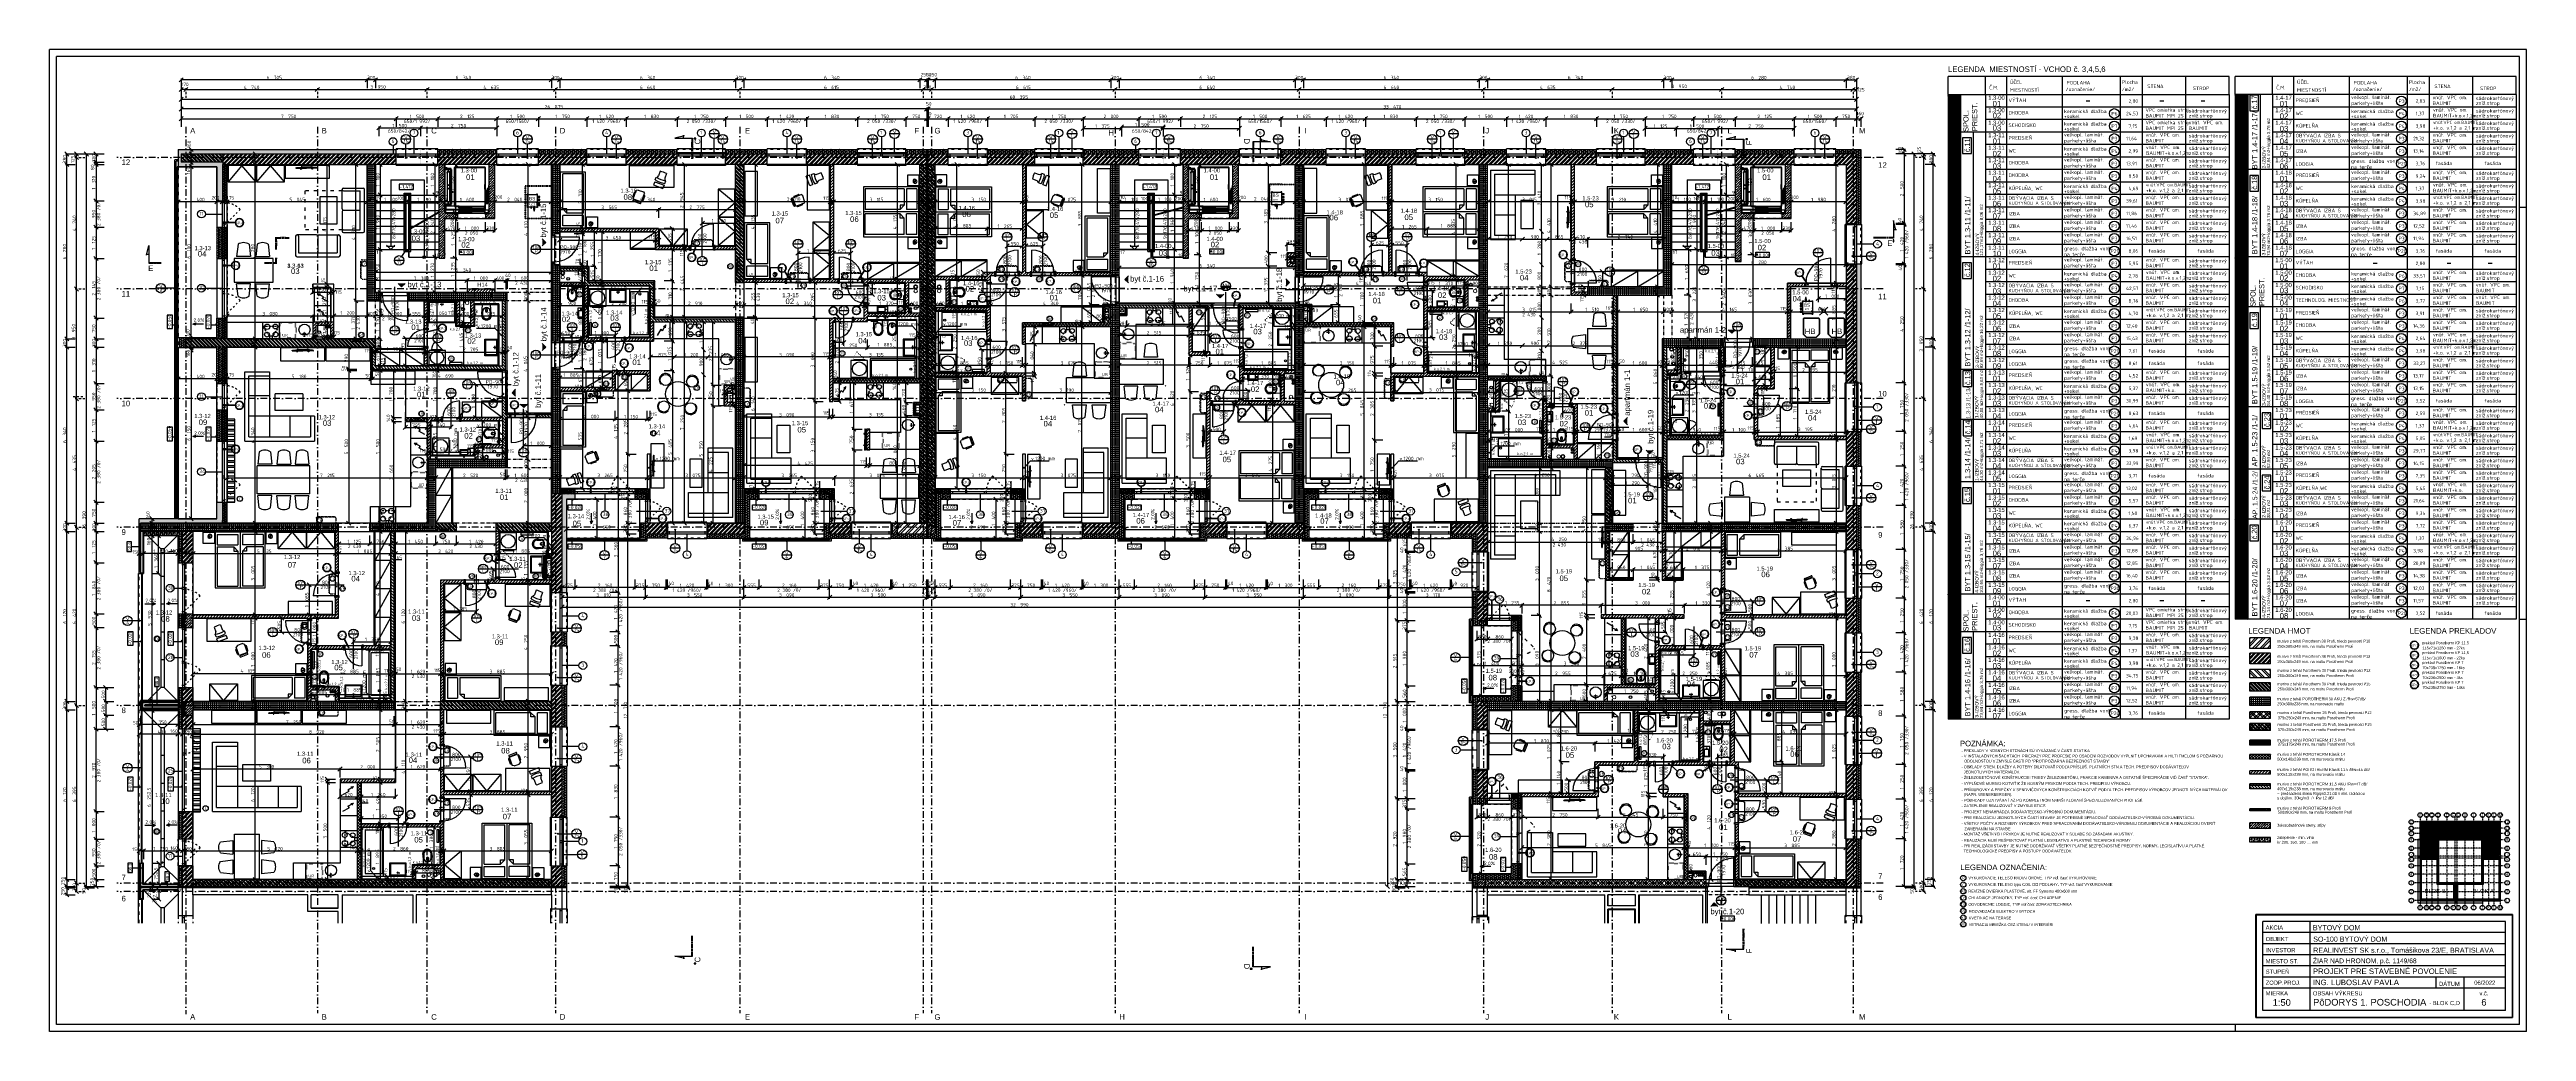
# Model space of a CAD drawing. Extents: x 4511820 to 5180432, y -1526536 to -944957.
# Drawn here: x 5091141 to 5180432, y -1317557 to -1282185 of the extents above; entities that cross this region are included whole.
import ezdxf

# ---------------------------------------------------------------- set-up
doc = ezdxf.new("R2010")
doc.units = 0
doc.header["$MEASUREMENT"] = 0
for name, pattern in [('ACAD_ISO03W100', [30, 12, -18]), ('ACAD_ISO07W100', [3.5, 0.5, -3]), ('ACAD_ISO12W100', [22, 12, -3, 0.5, -3, 0.5, -3]), ('BODKOCIARKOVANA_3', [5.6, 3, -1.3, 0, -1.3]), ('DASHED', [0.75, 0.5, -0.25])]:
    doc.linetypes.add(name, pattern=pattern)
doc.layers.get('0').update_dxf_attribs({"linetype": 'CONTINUOUS'})
doc.layers.get('Defpoints').update_dxf_attribs({"color": 61, "linetype": 'CONTINUOUS'})
for name, color, linetype in [('DVERE', 45, 'CONTINUOUS'), ('KÓTY', 4, 'CONTINUOUS'), ('MÚRY', 1, 'CONTINUOUS'), ('OKNÁ', 143, 'CONTINUOUS'), ('osi', 253, 'CONTINUOUS'), ('Plochy', 41, 'CONTINUOUS'), ('POPIS', 7, 'CONTINUOUS'), ('POZEMOK', 7, 'CONTINUOUS'), ('TENKÁ', 7, 'CONTINUOUS'), ('tzb', 153, 'CONTINUOUS'), ('Z-Kúrenie', 101, 'CONTINUOUS'), ('ZARIADENIE', 47, 'CONTINUOUS'), ('ZARIADENIE1', 145, 'CONTINUOUS'), ('ZARIADOVACIE', 144, 'CONTINUOUS'), ('ZZ-chladenie', 133, 'CONTINUOUS'), ('ZZ-elektro', 221, 'CONTINUOUS'), ('zz-vetr', 52, 'CONTINUOUS'), ('ŠRAFY', 82, 'CONTINUOUS')]:
    doc.layers.add(name, color=color, linetype=linetype)
for name, color, linetype, lineweight in [('preklady', 74, 'CONTINUOUS', 35), ('zz-kanal-daždová', 136, 'CONTINUOUS', 40), ('zz-kanal-splaskova', 37, 'CONTINUOUS', 18)]:
    doc.layers.add(name, color=color, linetype=linetype, lineweight=lineweight)
doc.styles.add('ARIAL', font='arial.ttf')
doc.styles.add('styl1', font='arial.ttf')
doc.styles.add('Style-Arial', font='arial.ttf')
doc.styles.add('STYLE1', font='isocp.shx')
doc.dimstyles.new('STANDARD-50', dxfattribs={"dimtxt": 125, "dimasz": 150, "dimexe": 10, "dimexo": 200, "dimgap": 20, "dimtad": 1, "dimdsep": 46, "dimlunit": 6, "dimtxsty": 'STYLE1', "dimblk1": 'OBLIQUE', "dimblk2": 'OBLIQUE', "dimsah": 1, "dimcen": 2.5, "dimse1": 1, "dimse2": 1, "dimadec": 0, "dimazin": 0, "dimtfac": 1, "dimtmove": 1, "dimatfit": 3, "dimldrblk": 'OBLIQUE', "dimfxl": 1, "dimtolj": 1, "dimtzin": 0, "dimarcsym": 0})
pattern_1 = [(45, (150, -3229.06), (-13.25825215, 13.25825215), [])]
pattern_2 = [(45, (0, -3229.06), (-13.25825215, 13.25825215), [])]
pattern_3 = [(45, (115395, 30907.69), (-79.549513, 79.549513), []), (45, (115448.03, 30907.69), (-79.549513, 79.549513), [])]
pattern_4 = [(90, (-3307273.674, 493071.734), (-75, 1e-14), []), (180, (-3307273.674, 493071.734), (-1e-14, -75), [])]
pattern_5 = [(45, (515270.5, 128041), (-53.0330086, 53.0330086), [])]
pattern_6 = [(90, (584112, -175781), (-75, 5e-15), []), (150, (584112, -175781), (-37.5, -64.9519053), []), (210, (584112, -175781), (37.5, -64.9519053), [])]
pattern_7 = [(45, (-2973754.684, 351431.784), (-53.0330086, 53.0330086), []), (135, (-2973754.684, 351431.784), (-53.0330086, -53.0330086), [])]
pattern_8 = [(135, (115395, 30907.69), (-66.2912607, -66.2912607), []), (135, (115395, 30951.89), (-66.2912607, -66.2912607), [])]
pattern_9 = [(90, (-3375574.78, 537027.59), (-75, 1e-14), []), (180, (-3375574.78, 537027.59), (-1e-14, -75), [])]
pattern_10 = [(0, (-68841.5, 128041), (37.5, 37.5), [37.5, -37.5]), (90, (-68804, 128041), (-37.5, 37.5), [37.5, -37.5])]
pattern_11 = [(45, (584112, -84217.88), (-132.5825215, 132.5825215), []), (45, (584200.39, -84217.88), (-132.5825215, 132.5825215), [])]
pattern_12 = [(90, (584112, -175781), (-75, 5e-15), []), (150, (584112, -175781), (-37.5, -64.9519053), []), (210, (584112, -175781), (37.5, -64.9519053), [])]
pattern_13 = [(135, (-2904913.184, 46881.926), (-53.0330086, -53.0330086), [])]
pattern_14 = [(0, (9e-09, -175781), (7.8125, 15.625), [0, -15.625])]
pattern_15 = [(90, (9e-09, -175781), (-15.625, 7.8125), [0, -15.625])]
pattern_16 = [(90, (9e-09, -175781), (-15.625, 7.8125), [0, -15.625])]
pattern_17 = [(135, (-2904913.184, 46831.926), (-53.0330086, -53.0330086), [])]
pattern_18 = [(0, (9e-09, -175831), (7.8125, 15.625), [0, -15.625])]
pattern_19 = [(45, (604181.81, 171484.67), (33.1456304, 121.533978), [156.25, -31.25, 0, -31.25])]
pattern_20 = [(45, (630991.81, 171484.67), (33.1456304, 121.533978), [156.25, -31.25, 0, -31.25])]
pattern_21 = [(45, (650911.81, 171484.67), (33.1456304, 121.533978), [156.25, -31.25, 0, -31.25])]
pattern_22 = [(0, (9e-09, -175781), (0, 43.3012702), [25, -50]), (120, (9e-09, -175781), (-37.5, -21.6506351), [25, -50]), (60, (25, -175781), (-37.5, 21.6506351), [25, -50])]
pattern_23 = [(315, (6441127.6914, 3715015.8086), (4.4194173824, 4.4194173824), [])]
pattern_24 = [(135, (115395, 35354.22), (-66.2912607, -66.2912607), []), (135, (115395, 35398.41), (-66.2912607, -66.2912607), [])]
pattern_25 = [(45, (587356.18, -175471.32), (33.1456304, 121.533978), [156.25, -31.25, 0, -31.25])]

# ---------------------------------------------------------------- blocks, each defined once
blk = doc.blocks.new('_OBLIQUE')
at = {"color": 0, "linetype": 'ByBlock'}
blk.add_line((-0.5, -0.5), (0.5, 0.5), dxfattribs=at)
blk = doc.blocks.new('*D24587')
at = {"layer": 'Defpoints', "color": 0}
for p in [(5103637, -1284675), (5095887, -1285945), (5103637, -1285945)]:
    blk.add_point(p, dxfattribs=at)
at = {"layer": 'KÓTY', "color": 0, "lineweight": -2}
blk.add_line((5095887, -1284675), (5103637, -1284675), dxfattribs=at)
at = {"layer": 'KÓTY', "color": 0, "linetype": 'ByBlock', "lineweight": -2, "xscale": 150, "yscale": 150, "zscale": 150, "rotation": 180}
blk.add_blockref('_OBLIQUE', (5095887, -1284675), dxfattribs=at)
at = {"layer": 'KÓTY', "color": 0, "linetype": 'ByBlock', "lineweight": -2, "xscale": 150, "yscale": 150, "zscale": 150}
blk.add_blockref('_OBLIQUE', (5103637, -1284675), dxfattribs=at)
at = {"layer": 'KÓTY', "color": 0, "insert": (5099762, -1284593), "char_height": 125, "attachment_point": 5, "style": 'STYLE1'}
blk.add_mtext('\\A1;7ﾠ750', dxfattribs=at)
blk = doc.blocks.new('*D24588')
at = {"layer": 'Defpoints', "color": 0}
for p in [(5105137, -1284675), (5103637, -1285785), (5105137, -1285785)]:
    blk.add_point(p, dxfattribs=at)
at = {"layer": 'KÓTY', "color": 0, "lineweight": -2}
blk.add_line((5103637, -1284675), (5105137, -1284675), dxfattribs=at)
at = {"layer": 'KÓTY', "color": 0, "linetype": 'ByBlock', "lineweight": -2, "xscale": 150, "yscale": 150, "zscale": 150, "rotation": 180}
blk.add_blockref('_OBLIQUE', (5103637, -1284675), dxfattribs=at)
at = {"layer": 'KÓTY', "color": 0, "linetype": 'ByBlock', "lineweight": -2, "xscale": 150, "yscale": 150, "zscale": 150}
blk.add_blockref('_OBLIQUE', (5105137, -1284675), dxfattribs=at)
at = {"layer": 'KÓTY', "color": 0, "insert": (5104387, -1284593), "char_height": 125, "attachment_point": 5, "style": 'STYLE1'}
blk.add_mtext('\\A1;1ﾠ500', dxfattribs=at)
blk = doc.blocks.new('*D24589')
at = {"layer": 'Defpoints', "color": 0}
for p in [(5156282, -1283975), (5095887, -1285945), (5156282, -1285945)]:
    blk.add_point(p, dxfattribs=at)
at = {"layer": 'KÓTY', "color": 0, "lineweight": -2}
blk.add_line((5095887, -1283975), (5156282, -1283975), dxfattribs=at)
at = {"layer": 'KÓTY', "color": 0, "linetype": 'ByBlock', "lineweight": -2, "xscale": 150, "yscale": 150, "zscale": 150, "rotation": 180}
blk.add_blockref('_OBLIQUE', (5095887, -1283975), dxfattribs=at)
at = {"layer": 'KÓTY', "color": 0, "linetype": 'ByBlock', "lineweight": -2, "xscale": 150, "yscale": 150, "zscale": 150}
blk.add_blockref('_OBLIQUE', (5156282, -1283975), dxfattribs=at)
at = {"layer": 'KÓTY', "color": 0, "insert": (5126085, -1283893), "char_height": 125, "attachment_point": 5, "style": 'STYLE1'}
blk.add_mtext('\\A1;60ﾠ395', dxfattribs=at)
blk = doc.blocks.new('*D24590')
at = {"layer": 'Defpoints', "color": 0}
for p in [(5096057, -1283625), (5100797, -1283625), (5100797, -1283625)]:
    blk.add_point(p, dxfattribs=at)
at = {"layer": 'KÓTY', "color": 0, "lineweight": -2}
blk.add_line((5096057, -1283625), (5100797, -1283625), dxfattribs=at)
at = {"layer": 'KÓTY', "color": 0, "linetype": 'ByBlock', "lineweight": -2, "xscale": 150, "yscale": 150, "zscale": 150, "rotation": 180}
blk.add_blockref('_OBLIQUE', (5096057, -1283625), dxfattribs=at)
at = {"layer": 'KÓTY', "color": 0, "linetype": 'ByBlock', "lineweight": -2, "xscale": 150, "yscale": 150, "zscale": 150}
blk.add_blockref('_OBLIQUE', (5100797, -1283625), dxfattribs=at)
at = {"layer": 'KÓTY', "color": 0, "insert": (5098427, -1283543), "char_height": 125, "attachment_point": 5, "style": 'STYLE1'}
blk.add_mtext('\\A1;4ﾠ740', dxfattribs=at)
blk = doc.blocks.new('*D24591')
at = {"layer": 'Defpoints', "color": 0}
for p in [(5104747, -1283625), (5100797, -1285785), (5104747, -1285785)]:
    blk.add_point(p, dxfattribs=at)
at = {"layer": 'KÓTY', "color": 0, "lineweight": -2}
blk.add_line((5100797, -1283625), (5104747, -1283625), dxfattribs=at)
at = {"layer": 'KÓTY', "color": 0, "linetype": 'ByBlock', "lineweight": -2, "xscale": 150, "yscale": 150, "zscale": 150, "rotation": 180}
blk.add_blockref('_OBLIQUE', (5100797, -1283625), dxfattribs=at)
at = {"layer": 'KÓTY', "color": 0, "linetype": 'ByBlock', "lineweight": -2, "xscale": 150, "yscale": 150, "zscale": 150}
blk.add_blockref('_OBLIQUE', (5104747, -1283625), dxfattribs=at)
at = {"layer": 'KÓTY', "color": 0, "insert": (5102985, -1283532), "char_height": 125, "attachment_point": 5, "style": 'STYLE1'}
blk.add_mtext('\\A1;3ﾠ950', dxfattribs=at)
blk = doc.blocks.new('*D24592')
at = {"layer": 'Defpoints', "color": 0}
for p in [(5109382, -1283625), (5104747, -1285785), (5109382, -1285945)]:
    blk.add_point(p, dxfattribs=at)
at = {"layer": 'KÓTY', "color": 0, "lineweight": -2}
blk.add_line((5104747, -1283625), (5109382, -1283625), dxfattribs=at)
at = {"layer": 'KÓTY', "color": 0, "linetype": 'ByBlock', "lineweight": -2, "xscale": 150, "yscale": 150, "zscale": 150, "rotation": 180}
blk.add_blockref('_OBLIQUE', (5104747, -1283625), dxfattribs=at)
at = {"layer": 'KÓTY', "color": 0, "linetype": 'ByBlock', "lineweight": -2, "xscale": 150, "yscale": 150, "zscale": 150}
blk.add_blockref('_OBLIQUE', (5109382, -1283625), dxfattribs=at)
at = {"layer": 'KÓTY', "color": 0, "insert": (5107065, -1283543), "char_height": 125, "attachment_point": 5, "style": 'STYLE1'}
blk.add_mtext('\\A1;4ﾠ635', dxfattribs=at)
blk = doc.blocks.new('*D24593')
at = {"layer": 'Defpoints', "color": 0}
for p in [(5116022, -1283625), (5109382, -1285945), (5116022, -1285945)]:
    blk.add_point(p, dxfattribs=at)
at = {"layer": 'KÓTY', "color": 0, "lineweight": -2}
blk.add_line((5109382, -1283625), (5116022, -1283625), dxfattribs=at)
at = {"layer": 'KÓTY', "color": 0, "linetype": 'ByBlock', "lineweight": -2, "xscale": 150, "yscale": 150, "zscale": 150, "rotation": 180}
blk.add_blockref('_OBLIQUE', (5109382, -1283625), dxfattribs=at)
at = {"layer": 'KÓTY', "color": 0, "linetype": 'ByBlock', "lineweight": -2, "xscale": 150, "yscale": 150, "zscale": 150}
blk.add_blockref('_OBLIQUE', (5116022, -1283625), dxfattribs=at)
at = {"layer": 'KÓTY', "color": 0, "insert": (5112702, -1283543), "char_height": 125, "attachment_point": 5, "style": 'STYLE1'}
blk.add_mtext('\\A1;6ﾠ640', dxfattribs=at)
blk = doc.blocks.new('*D24594')
at = {"layer": 'Defpoints', "color": 0}
for p in [(5122637, -1283625), (5116022, -1285945), (5122637, -1285945)]:
    blk.add_point(p, dxfattribs=at)
at = {"layer": 'KÓTY', "color": 0, "lineweight": -2}
blk.add_line((5116022, -1283625), (5122637, -1283625), dxfattribs=at)
at = {"layer": 'KÓTY', "color": 0, "linetype": 'ByBlock', "lineweight": -2, "xscale": 150, "yscale": 150, "zscale": 150, "rotation": 180}
blk.add_blockref('_OBLIQUE', (5116022, -1283625), dxfattribs=at)
at = {"layer": 'KÓTY', "color": 0, "linetype": 'ByBlock', "lineweight": -2, "xscale": 150, "yscale": 150, "zscale": 150}
blk.add_blockref('_OBLIQUE', (5122637, -1283625), dxfattribs=at)
at = {"layer": 'KÓTY', "color": 0, "insert": (5119330, -1283543), "char_height": 125, "attachment_point": 5, "style": 'STYLE1'}
blk.add_mtext('\\A1;6ﾠ615', dxfattribs=at)
blk = doc.blocks.new('*D24595')
at = {"layer": 'Defpoints', "color": 0}
for p in [(5122937, -1283625), (5122637, -1285945), (5122937, -1285945)]:
    blk.add_point(p, dxfattribs=at)
at = {"layer": 'KÓTY', "color": 0, "lineweight": -2}
blk.add_line((5122637, -1283625), (5122937, -1283625), dxfattribs=at)
at = {"layer": 'KÓTY', "color": 0, "linetype": 'ByBlock', "lineweight": -2, "xscale": 150, "yscale": 150, "zscale": 150, "rotation": 180}
blk.add_blockref('_OBLIQUE', (5122637, -1283625), dxfattribs=at)
at = {"layer": 'KÓTY', "color": 0, "linetype": 'ByBlock', "lineweight": -2, "xscale": 150, "yscale": 150, "zscale": 150}
blk.add_blockref('_OBLIQUE', (5122937, -1283625), dxfattribs=at)
at = {"layer": 'KÓTY', "color": 0, "insert": (5122787, -1283543), "char_height": 125, "attachment_point": 5, "style": 'STYLE1'}
blk.add_mtext('\\A1;300', dxfattribs=at)
blk = doc.blocks.new('*D24596')
at = {"layer": 'Defpoints', "color": 0}
for p in [(5129552, -1283625), (5122937, -1285945), (5129552, -1286070)]:
    blk.add_point(p, dxfattribs=at)
at = {"layer": 'KÓTY', "color": 0, "lineweight": -2}
blk.add_line((5122937, -1283625), (5129552, -1283625), dxfattribs=at)
at = {"layer": 'KÓTY', "color": 0, "linetype": 'ByBlock', "lineweight": -2, "xscale": 150, "yscale": 150, "zscale": 150, "rotation": 180}
blk.add_blockref('_OBLIQUE', (5122937, -1283625), dxfattribs=at)
at = {"layer": 'KÓTY', "color": 0, "linetype": 'ByBlock', "lineweight": -2, "xscale": 150, "yscale": 150, "zscale": 150}
blk.add_blockref('_OBLIQUE', (5129552, -1283625), dxfattribs=at)
at = {"layer": 'KÓTY', "color": 0, "insert": (5126245, -1283543), "char_height": 125, "attachment_point": 5, "style": 'STYLE1'}
blk.add_mtext('\\A1;6ﾠ615', dxfattribs=at)
blk = doc.blocks.new('*D24597')
at = {"layer": 'Defpoints', "color": 0}
for p in [(5136192, -1283625), (5129552, -1286070), (5136192, -1286070)]:
    blk.add_point(p, dxfattribs=at)
at = {"layer": 'KÓTY', "color": 0, "lineweight": -2}
blk.add_line((5129552, -1283625), (5136192, -1283625), dxfattribs=at)
at = {"layer": 'KÓTY', "color": 0, "linetype": 'ByBlock', "lineweight": -2, "xscale": 150, "yscale": 150, "zscale": 150, "rotation": 180}
blk.add_blockref('_OBLIQUE', (5129552, -1283625), dxfattribs=at)
at = {"layer": 'KÓTY', "color": 0, "linetype": 'ByBlock', "lineweight": -2, "xscale": 150, "yscale": 150, "zscale": 150}
blk.add_blockref('_OBLIQUE', (5136192, -1283625), dxfattribs=at)
at = {"layer": 'KÓTY', "color": 0, "insert": (5132872, -1283543), "char_height": 125, "attachment_point": 5, "style": 'STYLE1'}
blk.add_mtext('\\A1;6ﾠ640', dxfattribs=at)
blk = doc.blocks.new('*D24598')
at = {"layer": 'Defpoints', "color": 0}
for p in [(5142832, -1283625), (5136192, -1286070), (5142832, -1286070)]:
    blk.add_point(p, dxfattribs=at)
at = {"layer": 'KÓTY', "color": 0, "lineweight": -2}
blk.add_line((5136192, -1283625), (5142832, -1283625), dxfattribs=at)
at = {"layer": 'KÓTY', "color": 0, "linetype": 'ByBlock', "lineweight": -2, "xscale": 150, "yscale": 150, "zscale": 150, "rotation": 180}
blk.add_blockref('_OBLIQUE', (5136192, -1283625), dxfattribs=at)
at = {"layer": 'KÓTY', "color": 0, "linetype": 'ByBlock', "lineweight": -2, "xscale": 150, "yscale": 150, "zscale": 150}
blk.add_blockref('_OBLIQUE', (5142832, -1283625), dxfattribs=at)
at = {"layer": 'KÓTY', "color": 0, "insert": (5139512, -1283543), "char_height": 125, "attachment_point": 5, "style": 'STYLE1'}
blk.add_mtext('\\A1;6ﾠ640', dxfattribs=at)
blk = doc.blocks.new('*D24599')
at = {"layer": 'Defpoints', "color": 0}
for p in [(5147467, -1283625), (5142832, -1286070), (5147467, -1286070)]:
    blk.add_point(p, dxfattribs=at)
at = {"layer": 'KÓTY', "color": 0, "lineweight": -2}
blk.add_line((5142832, -1283625), (5147467, -1283625), dxfattribs=at)
at = {"layer": 'KÓTY', "color": 0, "linetype": 'ByBlock', "lineweight": -2, "xscale": 150, "yscale": 150, "zscale": 150, "rotation": 180}
blk.add_blockref('_OBLIQUE', (5142832, -1283625), dxfattribs=at)
at = {"layer": 'KÓTY', "color": 0, "linetype": 'ByBlock', "lineweight": -2, "xscale": 150, "yscale": 150, "zscale": 150}
blk.add_blockref('_OBLIQUE', (5147467, -1283625), dxfattribs=at)
at = {"layer": 'KÓTY', "color": 0, "insert": (5145150, -1283543), "char_height": 125, "attachment_point": 5, "style": 'STYLE1'}
blk.add_mtext('\\A1;4ﾠ635', dxfattribs=at)
blk = doc.blocks.new('*D24600')
at = {"layer": 'Defpoints', "color": 0}
for p in [(5151417, -1283625), (5147467, -1286070), (5151417, -1286070)]:
    blk.add_point(p, dxfattribs=at)
at = {"layer": 'KÓTY', "color": 0, "lineweight": -2}
blk.add_line((5147467, -1283625), (5151417, -1283625), dxfattribs=at)
at = {"layer": 'KÓTY', "color": 0, "linetype": 'ByBlock', "lineweight": -2, "xscale": 150, "yscale": 150, "zscale": 150, "rotation": 180}
blk.add_blockref('_OBLIQUE', (5147467, -1283625), dxfattribs=at)
at = {"layer": 'KÓTY', "color": 0, "linetype": 'ByBlock', "lineweight": -2, "xscale": 150, "yscale": 150, "zscale": 150}
blk.add_blockref('_OBLIQUE', (5151417, -1283625), dxfattribs=at)
at = {"layer": 'KÓTY', "color": 0, "insert": (5149890, -1283511), "char_height": 125, "attachment_point": 5, "style": 'STYLE1'}
blk.add_mtext('\\A1;3ﾠ950', dxfattribs=at)
blk = doc.blocks.new('*D24601')
at = {"layer": 'Defpoints', "color": 0}
for p in [(5156157, -1283625), (5151417, -1286070), (5156157, -1286070)]:
    blk.add_point(p, dxfattribs=at)
at = {"layer": 'KÓTY', "color": 0, "lineweight": -2}
blk.add_line((5151417, -1283625), (5156157, -1283625), dxfattribs=at)
at = {"layer": 'KÓTY', "color": 0, "linetype": 'ByBlock', "lineweight": -2, "xscale": 150, "yscale": 150, "zscale": 150, "rotation": 180}
blk.add_blockref('_OBLIQUE', (5151417, -1283625), dxfattribs=at)
at = {"layer": 'KÓTY', "color": 0, "linetype": 'ByBlock', "lineweight": -2, "xscale": 150, "yscale": 150, "zscale": 150}
blk.add_blockref('_OBLIQUE', (5156157, -1283625), dxfattribs=at)
at = {"layer": 'KÓTY', "color": 0, "insert": (5153787, -1283543), "char_height": 125, "attachment_point": 5, "style": 'STYLE1'}
blk.add_mtext('\\A1;4ﾠ740', dxfattribs=at)
blk = doc.blocks.new('*D24602')
at = {"layer": 'Defpoints', "color": 0}
for p in [(5156282, -1283625), (5156157, -1286070), (5156282, -1286070)]:
    blk.add_point(p, dxfattribs=at)
at = {"layer": 'KÓTY', "color": 0, "lineweight": -2}
blk.add_line((5156157, -1283625), (5156282, -1283625), dxfattribs=at)
at = {"layer": 'KÓTY', "color": 0, "linetype": 'ByBlock', "lineweight": -2, "xscale": 150, "yscale": 150, "zscale": 150, "rotation": 180}
blk.add_blockref('_OBLIQUE', (5156157, -1283625), dxfattribs=at)
at = {"layer": 'KÓTY', "color": 0, "linetype": 'ByBlock', "lineweight": -2, "xscale": 150, "yscale": 150, "zscale": 150}
blk.add_blockref('_OBLIQUE', (5156282, -1283625), dxfattribs=at)
at = {"layer": 'KÓTY', "color": 0, "insert": (5156440, -1283630), "char_height": 125, "attachment_point": 5, "style": 'STYLE1'}
blk.add_mtext('\\A1;125', dxfattribs=at)
blk = doc.blocks.new('*D24603')
at = {"layer": 'Defpoints', "color": 0}
for p in [(5095887, -1283625), (5095887, -1285945), (5096057, -1285945)]:
    blk.add_point(p, dxfattribs=at)
at = {"layer": 'KÓTY', "color": 0, "lineweight": -2}
blk.add_line((5096057, -1283625), (5095887, -1283625), dxfattribs=at)
at = {"layer": 'KÓTY', "color": 0, "linetype": 'ByBlock', "lineweight": -2, "xscale": 150, "yscale": 150, "zscale": 150, "rotation": 180}
blk.add_blockref('_OBLIQUE', (5095887, -1283625), dxfattribs=at)
at = {"layer": 'KÓTY', "color": 0, "linetype": 'ByBlock', "lineweight": -2, "xscale": 150, "yscale": 150, "zscale": 150}
blk.add_blockref('_OBLIQUE', (5096057, -1283625), dxfattribs=at)
at = {"layer": 'KÓTY', "color": 0, "insert": (5096023, -1283440), "char_height": 125, "attachment_point": 5, "style": 'STYLE1'}
blk.add_mtext('\\A1;170', dxfattribs=at)
blk = doc.blocks.new('*D24604')
at = {"layer": 'Defpoints', "color": 0}
for p in [(5107262, -1284675), (5105137, -1285945), (5107262, -1285945)]:
    blk.add_point(p, dxfattribs=at)
at = {"layer": 'KÓTY', "color": 0, "lineweight": -2}
blk.add_line((5105137, -1284675), (5107262, -1284675), dxfattribs=at)
at = {"layer": 'KÓTY', "color": 0, "linetype": 'ByBlock', "lineweight": -2, "xscale": 150, "yscale": 150, "zscale": 150, "rotation": 180}
blk.add_blockref('_OBLIQUE', (5105137, -1284675), dxfattribs=at)
at = {"layer": 'KÓTY', "color": 0, "linetype": 'ByBlock', "lineweight": -2, "xscale": 150, "yscale": 150, "zscale": 150}
blk.add_blockref('_OBLIQUE', (5107262, -1284675), dxfattribs=at)
at = {"layer": 'KÓTY', "color": 0, "insert": (5106200, -1284593), "char_height": 125, "attachment_point": 5, "style": 'STYLE1'}
blk.add_mtext('\\A1;2ﾠ125', dxfattribs=at)
blk = doc.blocks.new('*D24605')
at = {"layer": 'Defpoints', "color": 0}
for p in [(5108762, -1284675), (5107262, -1285945), (5108762, -1285945)]:
    blk.add_point(p, dxfattribs=at)
at = {"layer": 'KÓTY', "color": 0, "lineweight": -2}
blk.add_line((5107262, -1284675), (5108762, -1284675), dxfattribs=at)
at = {"layer": 'KÓTY', "color": 0, "linetype": 'ByBlock', "lineweight": -2, "xscale": 150, "yscale": 150, "zscale": 150, "rotation": 180}
blk.add_blockref('_OBLIQUE', (5107262, -1284675), dxfattribs=at)
at = {"layer": 'KÓTY', "color": 0, "linetype": 'ByBlock', "lineweight": -2, "xscale": 150, "yscale": 150, "zscale": 150}
blk.add_blockref('_OBLIQUE', (5108762, -1284675), dxfattribs=at)
at = {"layer": 'KÓTY', "color": 0, "insert": (5108012, -1284593), "char_height": 125, "attachment_point": 5, "style": 'STYLE1'}
blk.add_mtext('\\A1;1ﾠ500', dxfattribs=at)
blk = doc.blocks.new('*D24606')
at = {"layer": 'Defpoints', "color": 0}
for p in [(5110512, -1284675), (5108762, -1285945), (5110512, -1285945)]:
    blk.add_point(p, dxfattribs=at)
at = {"layer": 'KÓTY', "color": 0, "lineweight": -2}
blk.add_line((5108762, -1284675), (5110512, -1284675), dxfattribs=at)
at = {"layer": 'KÓTY', "color": 0, "linetype": 'ByBlock', "lineweight": -2, "xscale": 150, "yscale": 150, "zscale": 150, "rotation": 180}
blk.add_blockref('_OBLIQUE', (5108762, -1284675), dxfattribs=at)
at = {"layer": 'KÓTY', "color": 0, "linetype": 'ByBlock', "lineweight": -2, "xscale": 150, "yscale": 150, "zscale": 150}
blk.add_blockref('_OBLIQUE', (5110512, -1284675), dxfattribs=at)
at = {"layer": 'KÓTY', "color": 0, "insert": (5109637, -1284593), "char_height": 125, "attachment_point": 5, "style": 'STYLE1'}
blk.add_mtext('\\A1;1ﾠ750', dxfattribs=at)
blk = doc.blocks.new('*D24607')
at = {"layer": 'Defpoints', "color": 0}
for p in [(5111932, -1284675), (5110512, -1285945), (5111932, -1285945)]:
    blk.add_point(p, dxfattribs=at)
at = {"layer": 'KÓTY', "color": 0, "lineweight": -2}
blk.add_line((5110512, -1284675), (5111932, -1284675), dxfattribs=at)
at = {"layer": 'KÓTY', "color": 0, "linetype": 'ByBlock', "lineweight": -2, "xscale": 150, "yscale": 150, "zscale": 150, "rotation": 180}
blk.add_blockref('_OBLIQUE', (5110512, -1284675), dxfattribs=at)
at = {"layer": 'KÓTY', "color": 0, "linetype": 'ByBlock', "lineweight": -2, "xscale": 150, "yscale": 150, "zscale": 150}
blk.add_blockref('_OBLIQUE', (5111932, -1284675), dxfattribs=at)
at = {"layer": 'KÓTY', "color": 0, "insert": (5111222, -1284593), "char_height": 125, "attachment_point": 5, "style": 'STYLE1'}
blk.add_mtext('\\A1;1ﾠ420', dxfattribs=at)
blk = doc.blocks.new('*D24608')
at = {"layer": 'Defpoints', "color": 0}
for p in [(5113762, -1284675), (5111932, -1285945), (5113762, -1285945)]:
    blk.add_point(p, dxfattribs=at)
at = {"layer": 'KÓTY', "color": 0, "lineweight": -2}
blk.add_line((5111932, -1284675), (5113762, -1284675), dxfattribs=at)
at = {"layer": 'KÓTY', "color": 0, "linetype": 'ByBlock', "lineweight": -2, "xscale": 150, "yscale": 150, "zscale": 150, "rotation": 180}
blk.add_blockref('_OBLIQUE', (5111932, -1284675), dxfattribs=at)
at = {"layer": 'KÓTY', "color": 0, "linetype": 'ByBlock', "lineweight": -2, "xscale": 150, "yscale": 150, "zscale": 150}
blk.add_blockref('_OBLIQUE', (5113762, -1284675), dxfattribs=at)
at = {"layer": 'KÓTY', "color": 0, "insert": (5112847, -1284593), "char_height": 125, "attachment_point": 5, "style": 'STYLE1'}
blk.add_mtext('\\A1;1ﾠ830', dxfattribs=at)
blk = doc.blocks.new('*D24609')
at = {"layer": 'Defpoints', "color": 0}
for p in [(5115512, -1284675), (5113762, -1285945), (5115512, -1285945)]:
    blk.add_point(p, dxfattribs=at)
at = {"layer": 'KÓTY', "color": 0, "lineweight": -2}
blk.add_line((5113762, -1284675), (5115512, -1284675), dxfattribs=at)
at = {"layer": 'KÓTY', "color": 0, "linetype": 'ByBlock', "lineweight": -2, "xscale": 150, "yscale": 150, "zscale": 150, "rotation": 180}
blk.add_blockref('_OBLIQUE', (5113762, -1284675), dxfattribs=at)
at = {"layer": 'KÓTY', "color": 0, "linetype": 'ByBlock', "lineweight": -2, "xscale": 150, "yscale": 150, "zscale": 150}
blk.add_blockref('_OBLIQUE', (5115512, -1284675), dxfattribs=at)
at = {"layer": 'KÓTY', "color": 0, "insert": (5114637, -1284593), "char_height": 125, "attachment_point": 5, "style": 'STYLE1'}
blk.add_mtext('\\A1;1ﾠ750', dxfattribs=at)
blk = doc.blocks.new('*D24610')
at = {"layer": 'Defpoints', "color": 0}
for p in [(5117012, -1284675), (5115512, -1285945), (5117012, -1285945)]:
    blk.add_point(p, dxfattribs=at)
at = {"layer": 'KÓTY', "color": 0, "lineweight": -2}
blk.add_line((5115512, -1284675), (5117012, -1284675), dxfattribs=at)
at = {"layer": 'KÓTY', "color": 0, "linetype": 'ByBlock', "lineweight": -2, "xscale": 150, "yscale": 150, "zscale": 150, "rotation": 180}
blk.add_blockref('_OBLIQUE', (5115512, -1284675), dxfattribs=at)
at = {"layer": 'KÓTY', "color": 0, "linetype": 'ByBlock', "lineweight": -2, "xscale": 150, "yscale": 150, "zscale": 150}
blk.add_blockref('_OBLIQUE', (5117012, -1284675), dxfattribs=at)
at = {"layer": 'KÓTY', "color": 0, "insert": (5116262, -1284593), "char_height": 125, "attachment_point": 5, "style": 'STYLE1'}
blk.add_mtext('\\A1;1ﾠ500', dxfattribs=at)
blk = doc.blocks.new('*D24611')
at = {"layer": 'Defpoints', "color": 0}
for p in [(5118432, -1284675), (5117012, -1285945), (5118432, -1285945)]:
    blk.add_point(p, dxfattribs=at)
at = {"layer": 'KÓTY', "color": 0, "lineweight": -2}
blk.add_line((5117012, -1284675), (5118432, -1284675), dxfattribs=at)
at = {"layer": 'KÓTY', "color": 0, "linetype": 'ByBlock', "lineweight": -2, "xscale": 150, "yscale": 150, "zscale": 150, "rotation": 180}
blk.add_blockref('_OBLIQUE', (5117012, -1284675), dxfattribs=at)
at = {"layer": 'KÓTY', "color": 0, "linetype": 'ByBlock', "lineweight": -2, "xscale": 150, "yscale": 150, "zscale": 150}
blk.add_blockref('_OBLIQUE', (5118432, -1284675), dxfattribs=at)
at = {"layer": 'KÓTY', "color": 0, "insert": (5117722, -1284593), "char_height": 125, "attachment_point": 5, "style": 'STYLE1'}
blk.add_mtext('\\A1;1ﾠ420', dxfattribs=at)
blk = doc.blocks.new('*D24612')
at = {"layer": 'Defpoints', "color": 0}
for p in [(5120262, -1284675), (5118432, -1285945), (5120262, -1285945)]:
    blk.add_point(p, dxfattribs=at)
at = {"layer": 'KÓTY', "color": 0, "lineweight": -2}
blk.add_line((5118432, -1284675), (5120262, -1284675), dxfattribs=at)
at = {"layer": 'KÓTY', "color": 0, "linetype": 'ByBlock', "lineweight": -2, "xscale": 150, "yscale": 150, "zscale": 150, "rotation": 180}
blk.add_blockref('_OBLIQUE', (5118432, -1284675), dxfattribs=at)
at = {"layer": 'KÓTY', "color": 0, "linetype": 'ByBlock', "lineweight": -2, "xscale": 150, "yscale": 150, "zscale": 150}
blk.add_blockref('_OBLIQUE', (5120262, -1284675), dxfattribs=at)
at = {"layer": 'KÓTY', "color": 0, "insert": (5119347, -1284593), "char_height": 125, "attachment_point": 5, "style": 'STYLE1'}
blk.add_mtext('\\A1;1ﾠ830', dxfattribs=at)
blk = doc.blocks.new('*D24613')
at = {"layer": 'Defpoints', "color": 0}
for p in [(5122012, -1284675), (5120262, -1285945), (5122012, -1285945)]:
    blk.add_point(p, dxfattribs=at)
at = {"layer": 'KÓTY', "color": 0, "lineweight": -2}
blk.add_line((5120262, -1284675), (5122012, -1284675), dxfattribs=at)
at = {"layer": 'KÓTY', "color": 0, "linetype": 'ByBlock', "lineweight": -2, "xscale": 150, "yscale": 150, "zscale": 150, "rotation": 180}
blk.add_blockref('_OBLIQUE', (5120262, -1284675), dxfattribs=at)
at = {"layer": 'KÓTY', "color": 0, "linetype": 'ByBlock', "lineweight": -2, "xscale": 150, "yscale": 150, "zscale": 150}
blk.add_blockref('_OBLIQUE', (5122012, -1284675), dxfattribs=at)
at = {"layer": 'KÓTY', "color": 0, "insert": (5121137, -1284593), "char_height": 125, "attachment_point": 5, "style": 'STYLE1'}
blk.add_mtext('\\A1;1ﾠ750', dxfattribs=at)
blk = doc.blocks.new('*D24614')
at = {"layer": 'Defpoints', "color": 0}
for p in [(5122762, -1284675), (5122012, -1285945), (5122762, -1285945)]:
    blk.add_point(p, dxfattribs=at)
at = {"layer": 'KÓTY', "color": 0, "lineweight": -2}
blk.add_line((5122012, -1284675), (5122762, -1284675), dxfattribs=at)
at = {"layer": 'KÓTY', "color": 0, "linetype": 'ByBlock', "lineweight": -2, "xscale": 150, "yscale": 150, "zscale": 150, "rotation": 180}
blk.add_blockref('_OBLIQUE', (5122012, -1284675), dxfattribs=at)
at = {"layer": 'KÓTY', "color": 0, "linetype": 'ByBlock', "lineweight": -2, "xscale": 150, "yscale": 150, "zscale": 150}
blk.add_blockref('_OBLIQUE', (5122762, -1284675), dxfattribs=at)
at = {"layer": 'KÓTY', "color": 0, "insert": (5122387, -1284593), "char_height": 125, "attachment_point": 5, "style": 'STYLE1'}
blk.add_mtext('\\A1;750', dxfattribs=at)
blk = doc.blocks.new('*D24615')
at = {"layer": 'Defpoints', "color": 0}
for p in [(5122812, -1284675), (5122762, -1285945), (5122812, -1285945)]:
    blk.add_point(p, dxfattribs=at)
at = {"layer": 'KÓTY', "color": 0, "lineweight": -2}
blk.add_line((5122762, -1284675), (5122812, -1284675), dxfattribs=at)
at = {"layer": 'KÓTY', "color": 0, "linetype": 'ByBlock', "lineweight": -2, "xscale": 150, "yscale": 150, "zscale": 150, "rotation": 180}
blk.add_blockref('_OBLIQUE', (5122762, -1284675), dxfattribs=at)
at = {"layer": 'KÓTY', "color": 0, "linetype": 'ByBlock', "lineweight": -2, "xscale": 150, "yscale": 150, "zscale": 150}
blk.add_blockref('_OBLIQUE', (5122812, -1284675), dxfattribs=at)
at = {"layer": 'KÓTY', "color": 0, "insert": (5122838, -1284490), "char_height": 125, "attachment_point": 5, "style": 'STYLE1'}
blk.add_mtext('\\A1;50', dxfattribs=at)
blk = doc.blocks.new('*D24616')
at = {"layer": 'Defpoints', "color": 0}
for p in [(5123532, -1284675), (5122812, -1285945), (5123532, -1285945)]:
    blk.add_point(p, dxfattribs=at)
at = {"layer": 'KÓTY', "color": 0, "lineweight": -2}
blk.add_line((5122812, -1284675), (5123532, -1284675), dxfattribs=at)
at = {"layer": 'KÓTY', "color": 0, "linetype": 'ByBlock', "lineweight": -2, "xscale": 150, "yscale": 150, "zscale": 150, "rotation": 180}
blk.add_blockref('_OBLIQUE', (5122812, -1284675), dxfattribs=at)
at = {"layer": 'KÓTY', "color": 0, "linetype": 'ByBlock', "lineweight": -2, "xscale": 150, "yscale": 150, "zscale": 150}
blk.add_blockref('_OBLIQUE', (5123532, -1284675), dxfattribs=at)
at = {"layer": 'KÓTY', "color": 0, "insert": (5123172, -1284593), "char_height": 125, "attachment_point": 5, "style": 'STYLE1'}
blk.add_mtext('\\A1;720', dxfattribs=at)
blk = doc.blocks.new('*D24617')
at = {"layer": 'Defpoints', "color": 0}
for p in [(5124952, -1284675), (5123532, -1285945), (5124952, -1285945)]:
    blk.add_point(p, dxfattribs=at)
at = {"layer": 'KÓTY', "color": 0, "lineweight": -2}
blk.add_line((5123532, -1284675), (5124952, -1284675), dxfattribs=at)
at = {"layer": 'KÓTY', "color": 0, "linetype": 'ByBlock', "lineweight": -2, "xscale": 150, "yscale": 150, "zscale": 150, "rotation": 180}
blk.add_blockref('_OBLIQUE', (5123532, -1284675), dxfattribs=at)
at = {"layer": 'KÓTY', "color": 0, "linetype": 'ByBlock', "lineweight": -2, "xscale": 150, "yscale": 150, "zscale": 150}
blk.add_blockref('_OBLIQUE', (5124952, -1284675), dxfattribs=at)
at = {"layer": 'KÓTY', "color": 0, "insert": (5124242, -1284593), "char_height": 125, "attachment_point": 5, "style": 'STYLE1'}
blk.add_mtext('\\A1;1ﾠ420', dxfattribs=at)
blk = doc.blocks.new('*D24618')
at = {"layer": 'Defpoints', "color": 0}
for p in [(5126657, -1284675), (5124952, -1285945), (5126657, -1285945)]:
    blk.add_point(p, dxfattribs=at)
at = {"layer": 'KÓTY', "color": 0, "lineweight": -2}
blk.add_line((5124952, -1284675), (5126657, -1284675), dxfattribs=at)
at = {"layer": 'KÓTY', "color": 0, "linetype": 'ByBlock', "lineweight": -2, "xscale": 150, "yscale": 150, "zscale": 150, "rotation": 180}
blk.add_blockref('_OBLIQUE', (5124952, -1284675), dxfattribs=at)
at = {"layer": 'KÓTY', "color": 0, "linetype": 'ByBlock', "lineweight": -2, "xscale": 150, "yscale": 150, "zscale": 150}
blk.add_blockref('_OBLIQUE', (5126657, -1284675), dxfattribs=at)
at = {"layer": 'KÓTY', "color": 0, "insert": (5125805, -1284593), "char_height": 125, "attachment_point": 5, "style": 'STYLE1'}
blk.add_mtext('\\A1;1ﾠ705', dxfattribs=at)
blk = doc.blocks.new('*D24619')
at = {"layer": 'Defpoints', "color": 0}
for p in [(5128407, -1284675), (5126657, -1285945), (5128407, -1285945)]:
    blk.add_point(p, dxfattribs=at)
at = {"layer": 'KÓTY', "color": 0, "lineweight": -2}
blk.add_line((5126657, -1284675), (5128407, -1284675), dxfattribs=at)
at = {"layer": 'KÓTY', "color": 0, "linetype": 'ByBlock', "lineweight": -2, "xscale": 150, "yscale": 150, "zscale": 150, "rotation": 180}
blk.add_blockref('_OBLIQUE', (5126657, -1284675), dxfattribs=at)
at = {"layer": 'KÓTY', "color": 0, "linetype": 'ByBlock', "lineweight": -2, "xscale": 150, "yscale": 150, "zscale": 150}
blk.add_blockref('_OBLIQUE', (5128407, -1284675), dxfattribs=at)
at = {"layer": 'KÓTY', "color": 0, "insert": (5127532, -1284593), "char_height": 125, "attachment_point": 5, "style": 'STYLE1'}
blk.add_mtext('\\A1;1ﾠ750', dxfattribs=at)
blk = doc.blocks.new('*D24620')
at = {"layer": 'Defpoints', "color": 0}
for p in [(5130407, -1284675), (5128407, -1285945), (5130407, -1285945)]:
    blk.add_point(p, dxfattribs=at)
at = {"layer": 'KÓTY', "color": 0, "lineweight": -2}
blk.add_line((5128407, -1284675), (5130407, -1284675), dxfattribs=at)
at = {"layer": 'KÓTY', "color": 0, "linetype": 'ByBlock', "lineweight": -2, "xscale": 150, "yscale": 150, "zscale": 150, "rotation": 180}
blk.add_blockref('_OBLIQUE', (5128407, -1284675), dxfattribs=at)
at = {"layer": 'KÓTY', "color": 0, "linetype": 'ByBlock', "lineweight": -2, "xscale": 150, "yscale": 150, "zscale": 150}
blk.add_blockref('_OBLIQUE', (5130407, -1284675), dxfattribs=at)
at = {"layer": 'KÓTY', "color": 0, "insert": (5129407, -1284593), "char_height": 125, "attachment_point": 5, "style": 'STYLE1'}
blk.add_mtext('\\A1;2ﾠ000', dxfattribs=at)
blk = doc.blocks.new('*D24621')
at = {"layer": 'Defpoints', "color": 0}
for p in [(5131907, -1284675), (5130407, -1285945), (5131907, -1285945)]:
    blk.add_point(p, dxfattribs=at)
at = {"layer": 'KÓTY', "color": 0, "lineweight": -2}
blk.add_line((5130407, -1284675), (5131907, -1284675), dxfattribs=at)
at = {"layer": 'KÓTY', "color": 0, "linetype": 'ByBlock', "lineweight": -2, "xscale": 150, "yscale": 150, "zscale": 150, "rotation": 180}
blk.add_blockref('_OBLIQUE', (5130407, -1284675), dxfattribs=at)
at = {"layer": 'KÓTY', "color": 0, "linetype": 'ByBlock', "lineweight": -2, "xscale": 150, "yscale": 150, "zscale": 150}
blk.add_blockref('_OBLIQUE', (5131907, -1284675), dxfattribs=at)
at = {"layer": 'KÓTY', "color": 0, "insert": (5131157, -1284593), "char_height": 125, "attachment_point": 5, "style": 'STYLE1'}
blk.add_mtext('\\A1;1ﾠ500', dxfattribs=at)
blk = doc.blocks.new('*D24622')
at = {"layer": 'Defpoints', "color": 0}
for p in [(5134032, -1284675), (5131907, -1285945), (5134032, -1285945)]:
    blk.add_point(p, dxfattribs=at)
at = {"layer": 'KÓTY', "color": 0, "lineweight": -2}
blk.add_line((5131907, -1284675), (5134032, -1284675), dxfattribs=at)
at = {"layer": 'KÓTY', "color": 0, "linetype": 'ByBlock', "lineweight": -2, "xscale": 150, "yscale": 150, "zscale": 150, "rotation": 180}
blk.add_blockref('_OBLIQUE', (5131907, -1284675), dxfattribs=at)
at = {"layer": 'KÓTY', "color": 0, "linetype": 'ByBlock', "lineweight": -2, "xscale": 150, "yscale": 150, "zscale": 150}
blk.add_blockref('_OBLIQUE', (5134032, -1284675), dxfattribs=at)
at = {"layer": 'KÓTY', "color": 0, "insert": (5132970, -1284593), "char_height": 125, "attachment_point": 5, "style": 'STYLE1'}
blk.add_mtext('\\A1;2ﾠ125', dxfattribs=at)
blk = doc.blocks.new('*D24623')
at = {"layer": 'Defpoints', "color": 0}
for p in [(5135532, -1284675), (5134032, -1285945), (5135532, -1285945)]:
    blk.add_point(p, dxfattribs=at)
at = {"layer": 'KÓTY', "color": 0, "lineweight": -2}
blk.add_line((5134032, -1284675), (5135532, -1284675), dxfattribs=at)
at = {"layer": 'KÓTY', "color": 0, "linetype": 'ByBlock', "lineweight": -2, "xscale": 150, "yscale": 150, "zscale": 150, "rotation": 180}
blk.add_blockref('_OBLIQUE', (5134032, -1284675), dxfattribs=at)
at = {"layer": 'KÓTY', "color": 0, "linetype": 'ByBlock', "lineweight": -2, "xscale": 150, "yscale": 150, "zscale": 150}
blk.add_blockref('_OBLIQUE', (5135532, -1284675), dxfattribs=at)
at = {"layer": 'KÓTY', "color": 0, "insert": (5134782, -1284593), "char_height": 125, "attachment_point": 5, "style": 'STYLE1'}
blk.add_mtext('\\A1;1ﾠ500', dxfattribs=at)
blk = doc.blocks.new('*D24624')
at = {"layer": 'Defpoints', "color": 0}
for p in [(5137157, -1284675), (5135532, -1285945), (5137157, -1285945)]:
    blk.add_point(p, dxfattribs=at)
at = {"layer": 'KÓTY', "color": 0, "lineweight": -2}
blk.add_line((5135532, -1284675), (5137157, -1284675), dxfattribs=at)
at = {"layer": 'KÓTY', "color": 0, "linetype": 'ByBlock', "lineweight": -2, "xscale": 150, "yscale": 150, "zscale": 150, "rotation": 180}
blk.add_blockref('_OBLIQUE', (5135532, -1284675), dxfattribs=at)
at = {"layer": 'KÓTY', "color": 0, "linetype": 'ByBlock', "lineweight": -2, "xscale": 150, "yscale": 150, "zscale": 150}
blk.add_blockref('_OBLIQUE', (5137157, -1284675), dxfattribs=at)
at = {"layer": 'KÓTY', "color": 0, "insert": (5136345, -1284593), "char_height": 125, "attachment_point": 5, "style": 'STYLE1'}
blk.add_mtext('\\A1;1ﾠ625', dxfattribs=at)
blk = doc.blocks.new('*D24625')
at = {"layer": 'Defpoints', "color": 0}
for p in [(5138577, -1284675), (5137157, -1285945), (5138577, -1285945)]:
    blk.add_point(p, dxfattribs=at)
at = {"layer": 'KÓTY', "color": 0, "lineweight": -2}
blk.add_line((5137157, -1284675), (5138577, -1284675), dxfattribs=at)
at = {"layer": 'KÓTY', "color": 0, "linetype": 'ByBlock', "lineweight": -2, "xscale": 150, "yscale": 150, "zscale": 150, "rotation": 180}
blk.add_blockref('_OBLIQUE', (5137157, -1284675), dxfattribs=at)
at = {"layer": 'KÓTY', "color": 0, "linetype": 'ByBlock', "lineweight": -2, "xscale": 150, "yscale": 150, "zscale": 150}
blk.add_blockref('_OBLIQUE', (5138577, -1284675), dxfattribs=at)
at = {"layer": 'KÓTY', "color": 0, "insert": (5137867, -1284593), "char_height": 125, "attachment_point": 5, "style": 'STYLE1'}
blk.add_mtext('\\A1;1ﾠ420', dxfattribs=at)
blk = doc.blocks.new('*D24626')
at = {"layer": 'Defpoints', "color": 0}
for p in [(5140407, -1284675), (5138577, -1285945), (5140407, -1285945)]:
    blk.add_point(p, dxfattribs=at)
at = {"layer": 'KÓTY', "color": 0, "lineweight": -2}
blk.add_line((5138577, -1284675), (5140407, -1284675), dxfattribs=at)
at = {"layer": 'KÓTY', "color": 0, "linetype": 'ByBlock', "lineweight": -2, "xscale": 150, "yscale": 150, "zscale": 150, "rotation": 180}
blk.add_blockref('_OBLIQUE', (5138577, -1284675), dxfattribs=at)
at = {"layer": 'KÓTY', "color": 0, "linetype": 'ByBlock', "lineweight": -2, "xscale": 150, "yscale": 150, "zscale": 150}
blk.add_blockref('_OBLIQUE', (5140407, -1284675), dxfattribs=at)
at = {"layer": 'KÓTY', "color": 0, "insert": (5139492, -1284593), "char_height": 125, "attachment_point": 5, "style": 'STYLE1'}
blk.add_mtext('\\A1;1ﾠ830', dxfattribs=at)
blk = doc.blocks.new('*D24627')
at = {"layer": 'Defpoints', "color": 0}
for p in [(5142157, -1284675), (5140407, -1285945), (5142157, -1285945)]:
    blk.add_point(p, dxfattribs=at)
at = {"layer": 'KÓTY', "color": 0, "lineweight": -2}
blk.add_line((5140407, -1284675), (5142157, -1284675), dxfattribs=at)
at = {"layer": 'KÓTY', "color": 0, "linetype": 'ByBlock', "lineweight": -2, "xscale": 150, "yscale": 150, "zscale": 150, "rotation": 180}
blk.add_blockref('_OBLIQUE', (5140407, -1284675), dxfattribs=at)
at = {"layer": 'KÓTY', "color": 0, "linetype": 'ByBlock', "lineweight": -2, "xscale": 150, "yscale": 150, "zscale": 150}
blk.add_blockref('_OBLIQUE', (5142157, -1284675), dxfattribs=at)
at = {"layer": 'KÓTY', "color": 0, "insert": (5141282, -1284593), "char_height": 125, "attachment_point": 5, "style": 'STYLE1'}
blk.add_mtext('\\A1;1ﾠ750', dxfattribs=at)
blk = doc.blocks.new('*D24628')
at = {"layer": 'Defpoints', "color": 0}
for p in [(5143657, -1284675), (5142157, -1285945), (5143657, -1285945)]:
    blk.add_point(p, dxfattribs=at)
at = {"layer": 'KÓTY', "color": 0, "lineweight": -2}
blk.add_line((5142157, -1284675), (5143657, -1284675), dxfattribs=at)
at = {"layer": 'KÓTY', "color": 0, "linetype": 'ByBlock', "lineweight": -2, "xscale": 150, "yscale": 150, "zscale": 150, "rotation": 180}
blk.add_blockref('_OBLIQUE', (5142157, -1284675), dxfattribs=at)
at = {"layer": 'KÓTY', "color": 0, "linetype": 'ByBlock', "lineweight": -2, "xscale": 150, "yscale": 150, "zscale": 150}
blk.add_blockref('_OBLIQUE', (5143657, -1284675), dxfattribs=at)
at = {"layer": 'KÓTY', "color": 0, "insert": (5142907, -1284593), "char_height": 125, "attachment_point": 5, "style": 'STYLE1'}
blk.add_mtext('\\A1;1ﾠ500', dxfattribs=at)
blk = doc.blocks.new('*D24629')
at = {"layer": 'Defpoints', "color": 0}
for p in [(5145077, -1284675), (5143657, -1285945), (5145077, -1285945)]:
    blk.add_point(p, dxfattribs=at)
at = {"layer": 'KÓTY', "color": 0, "lineweight": -2}
blk.add_line((5143657, -1284675), (5145077, -1284675), dxfattribs=at)
at = {"layer": 'KÓTY', "color": 0, "linetype": 'ByBlock', "lineweight": -2, "xscale": 150, "yscale": 150, "zscale": 150, "rotation": 180}
blk.add_blockref('_OBLIQUE', (5143657, -1284675), dxfattribs=at)
at = {"layer": 'KÓTY', "color": 0, "linetype": 'ByBlock', "lineweight": -2, "xscale": 150, "yscale": 150, "zscale": 150}
blk.add_blockref('_OBLIQUE', (5145077, -1284675), dxfattribs=at)
at = {"layer": 'KÓTY', "color": 0, "insert": (5144367, -1284593), "char_height": 125, "attachment_point": 5, "style": 'STYLE1'}
blk.add_mtext('\\A1;1ﾠ420', dxfattribs=at)
blk = doc.blocks.new('*D24630')
at = {"layer": 'Defpoints', "color": 0}
for p in [(5146907, -1284675), (5145077, -1285945), (5146907, -1285945)]:
    blk.add_point(p, dxfattribs=at)
at = {"layer": 'KÓTY', "color": 0, "lineweight": -2}
blk.add_line((5145077, -1284675), (5146907, -1284675), dxfattribs=at)
at = {"layer": 'KÓTY', "color": 0, "linetype": 'ByBlock', "lineweight": -2, "xscale": 150, "yscale": 150, "zscale": 150, "rotation": 180}
blk.add_blockref('_OBLIQUE', (5145077, -1284675), dxfattribs=at)
at = {"layer": 'KÓTY', "color": 0, "linetype": 'ByBlock', "lineweight": -2, "xscale": 150, "yscale": 150, "zscale": 150}
blk.add_blockref('_OBLIQUE', (5146907, -1284675), dxfattribs=at)
at = {"layer": 'KÓTY', "color": 0, "insert": (5145992, -1284593), "char_height": 125, "attachment_point": 5, "style": 'STYLE1'}
blk.add_mtext('\\A1;1ﾠ830', dxfattribs=at)
blk = doc.blocks.new('*D24631')
at = {"layer": 'Defpoints', "color": 0}
for p in [(5148657, -1284675), (5146907, -1285945), (5148657, -1285945)]:
    blk.add_point(p, dxfattribs=at)
at = {"layer": 'KÓTY', "color": 0, "lineweight": -2}
blk.add_line((5146907, -1284675), (5148657, -1284675), dxfattribs=at)
at = {"layer": 'KÓTY', "color": 0, "linetype": 'ByBlock', "lineweight": -2, "xscale": 150, "yscale": 150, "zscale": 150, "rotation": 180}
blk.add_blockref('_OBLIQUE', (5146907, -1284675), dxfattribs=at)
at = {"layer": 'KÓTY', "color": 0, "linetype": 'ByBlock', "lineweight": -2, "xscale": 150, "yscale": 150, "zscale": 150}
blk.add_blockref('_OBLIQUE', (5148657, -1284675), dxfattribs=at)
at = {"layer": 'KÓTY', "color": 0, "insert": (5147782, -1284593), "char_height": 125, "attachment_point": 5, "style": 'STYLE1'}
blk.add_mtext('\\A1;1ﾠ750', dxfattribs=at)
blk = doc.blocks.new('*D24632')
at = {"layer": 'Defpoints', "color": 0}
for p in [(5150407, -1284675), (5148657, -1285945), (5150407, -1285945)]:
    blk.add_point(p, dxfattribs=at)
at = {"layer": 'KÓTY', "color": 0, "lineweight": -2}
blk.add_line((5148657, -1284675), (5150407, -1284675), dxfattribs=at)
at = {"layer": 'KÓTY', "color": 0, "linetype": 'ByBlock', "lineweight": -2, "xscale": 150, "yscale": 150, "zscale": 150, "rotation": 180}
blk.add_blockref('_OBLIQUE', (5148657, -1284675), dxfattribs=at)
at = {"layer": 'KÓTY', "color": 0, "linetype": 'ByBlock', "lineweight": -2, "xscale": 150, "yscale": 150, "zscale": 150}
blk.add_blockref('_OBLIQUE', (5150407, -1284675), dxfattribs=at)
at = {"layer": 'KÓTY', "color": 0, "insert": (5149532, -1284593), "char_height": 125, "attachment_point": 5, "style": 'STYLE1'}
blk.add_mtext('\\A1;1ﾠ750', dxfattribs=at)
blk = doc.blocks.new('*D24633')
at = {"layer": 'Defpoints', "color": 0}
for p in [(5151907, -1284675), (5150407, -1285945), (5151907, -1285945)]:
    blk.add_point(p, dxfattribs=at)
at = {"layer": 'KÓTY', "color": 0, "lineweight": -2}
blk.add_line((5150407, -1284675), (5151907, -1284675), dxfattribs=at)
at = {"layer": 'KÓTY', "color": 0, "linetype": 'ByBlock', "lineweight": -2, "xscale": 150, "yscale": 150, "zscale": 150, "rotation": 180}
blk.add_blockref('_OBLIQUE', (5150407, -1284675), dxfattribs=at)
at = {"layer": 'KÓTY', "color": 0, "linetype": 'ByBlock', "lineweight": -2, "xscale": 150, "yscale": 150, "zscale": 150}
blk.add_blockref('_OBLIQUE', (5151907, -1284675), dxfattribs=at)
at = {"layer": 'KÓTY', "color": 0, "insert": (5151157, -1284593), "char_height": 125, "attachment_point": 5, "style": 'STYLE1'}
blk.add_mtext('\\A1;1ﾠ500', dxfattribs=at)
blk = doc.blocks.new('*D24634')
at = {"layer": 'Defpoints', "color": 0}
for p in [(5154032, -1284675), (5151907, -1285945), (5154032, -1285945)]:
    blk.add_point(p, dxfattribs=at)
at = {"layer": 'KÓTY', "color": 0, "lineweight": -2}
blk.add_line((5151907, -1284675), (5154032, -1284675), dxfattribs=at)
at = {"layer": 'KÓTY', "color": 0, "linetype": 'ByBlock', "lineweight": -2, "xscale": 150, "yscale": 150, "zscale": 150, "rotation": 180}
blk.add_blockref('_OBLIQUE', (5151907, -1284675), dxfattribs=at)
at = {"layer": 'KÓTY', "color": 0, "linetype": 'ByBlock', "lineweight": -2, "xscale": 150, "yscale": 150, "zscale": 150}
blk.add_blockref('_OBLIQUE', (5154032, -1284675), dxfattribs=at)
at = {"layer": 'KÓTY', "color": 0, "insert": (5152970, -1284593), "char_height": 125, "attachment_point": 5, "style": 'STYLE1'}
blk.add_mtext('\\A1;2ﾠ125', dxfattribs=at)
blk = doc.blocks.new('*D24635')
at = {"layer": 'Defpoints', "color": 0}
for p in [(5155532, -1284675), (5154032, -1285945), (5155532, -1285945)]:
    blk.add_point(p, dxfattribs=at)
at = {"layer": 'KÓTY', "color": 0, "lineweight": -2}
blk.add_line((5154032, -1284675), (5155532, -1284675), dxfattribs=at)
at = {"layer": 'KÓTY', "color": 0, "linetype": 'ByBlock', "lineweight": -2, "xscale": 150, "yscale": 150, "zscale": 150, "rotation": 180}
blk.add_blockref('_OBLIQUE', (5154032, -1284675), dxfattribs=at)
at = {"layer": 'KÓTY', "color": 0, "linetype": 'ByBlock', "lineweight": -2, "xscale": 150, "yscale": 150, "zscale": 150}
blk.add_blockref('_OBLIQUE', (5155532, -1284675), dxfattribs=at)
at = {"layer": 'KÓTY', "color": 0, "insert": (5154782, -1284593), "char_height": 125, "attachment_point": 5, "style": 'STYLE1'}
blk.add_mtext('\\A1;1ﾠ500', dxfattribs=at)
blk = doc.blocks.new('*D24636')
at = {"layer": 'Defpoints', "color": 0}
for p in [(5156282, -1284675), (5155532, -1285945), (5156282, -1285945)]:
    blk.add_point(p, dxfattribs=at)
at = {"layer": 'KÓTY', "color": 0, "lineweight": -2}
blk.add_line((5155532, -1284675), (5156282, -1284675), dxfattribs=at)
at = {"layer": 'KÓTY', "color": 0, "linetype": 'ByBlock', "lineweight": -2, "xscale": 150, "yscale": 150, "zscale": 150, "rotation": 180}
blk.add_blockref('_OBLIQUE', (5155532, -1284675), dxfattribs=at)
at = {"layer": 'KÓTY', "color": 0, "linetype": 'ByBlock', "lineweight": -2, "xscale": 150, "yscale": 150, "zscale": 150}
blk.add_blockref('_OBLIQUE', (5156282, -1284675), dxfattribs=at)
at = {"layer": 'KÓTY', "color": 0, "insert": (5155907, -1284593), "char_height": 125, "attachment_point": 5, "style": 'STYLE1'}
blk.add_mtext('\\A1;750', dxfattribs=at)
blk = doc.blocks.new('*D24637')
at = {"layer": 'Defpoints', "color": 0}
for p in [(5156442, -1284675), (5156282, -1285945), (5156442, -1285945)]:
    blk.add_point(p, dxfattribs=at)
at = {"layer": 'KÓTY', "color": 0, "lineweight": -2}
blk.add_line((5156282, -1284675), (5156442, -1284675), dxfattribs=at)
at = {"layer": 'KÓTY', "color": 0, "linetype": 'ByBlock', "lineweight": -2, "xscale": 150, "yscale": 150, "zscale": 150, "rotation": 180}
blk.add_blockref('_OBLIQUE', (5156282, -1284675), dxfattribs=at)
at = {"layer": 'KÓTY', "color": 0, "linetype": 'ByBlock', "lineweight": -2, "xscale": 150, "yscale": 150, "zscale": 150}
blk.add_blockref('_OBLIQUE', (5156442, -1284675), dxfattribs=at)
at = {"layer": 'KÓTY', "color": 0, "insert": (5156413, -1284490), "char_height": 125, "attachment_point": 5, "style": 'STYLE1'}
blk.add_mtext('\\A1;160', dxfattribs=at)
blk = doc.blocks.new('*D24638')
at = {"layer": 'Defpoints', "color": 0}
for p in [(5156282, -1284325), (5122812, -1285785), (5156282, -1285945)]:
    blk.add_point(p, dxfattribs=at)
at = {"layer": 'KÓTY', "color": 0, "lineweight": -2}
blk.add_line((5122812, -1284325), (5156282, -1284325), dxfattribs=at)
at = {"layer": 'KÓTY', "color": 0, "linetype": 'ByBlock', "lineweight": -2, "xscale": 150, "yscale": 150, "zscale": 150, "rotation": 180}
blk.add_blockref('_OBLIQUE', (5122812, -1284325), dxfattribs=at)
at = {"layer": 'KÓTY', "color": 0, "linetype": 'ByBlock', "lineweight": -2, "xscale": 150, "yscale": 150, "zscale": 150}
blk.add_blockref('_OBLIQUE', (5156282, -1284325), dxfattribs=at)
at = {"layer": 'KÓTY', "color": 0, "insert": (5139547, -1284243), "char_height": 125, "attachment_point": 5, "style": 'STYLE1'}
blk.add_mtext('\\A1;33ﾠ470', dxfattribs=at)
blk = doc.blocks.new('*D24639')
at = {"layer": 'Defpoints', "color": 0}
for p in [(5122812, -1284325), (5122762, -1285785), (5122812, -1285785)]:
    blk.add_point(p, dxfattribs=at)
at = {"layer": 'KÓTY', "color": 0, "lineweight": -2}
blk.add_line((5122762, -1284325), (5122812, -1284325), dxfattribs=at)
at = {"layer": 'KÓTY', "color": 0, "linetype": 'ByBlock', "lineweight": -2, "xscale": 150, "yscale": 150, "zscale": 150, "rotation": 180}
blk.add_blockref('_OBLIQUE', (5122762, -1284325), dxfattribs=at)
at = {"layer": 'KÓTY', "color": 0, "linetype": 'ByBlock', "lineweight": -2, "xscale": 150, "yscale": 150, "zscale": 150}
blk.add_blockref('_OBLIQUE', (5122812, -1284325), dxfattribs=at)
at = {"layer": 'KÓTY', "color": 0, "insert": (5122838, -1284140), "char_height": 125, "attachment_point": 5, "style": 'STYLE1'}
blk.add_mtext('\\A1;50', dxfattribs=at)
blk = doc.blocks.new('*D24640')
at = {"layer": 'Defpoints', "color": 0}
for p in [(5095887, -1284325), (5122762, -1285785), (5095887, -1285945)]:
    blk.add_point(p, dxfattribs=at)
at = {"layer": 'KÓTY', "color": 0, "lineweight": -2}
blk.add_line((5122762, -1284325), (5095887, -1284325), dxfattribs=at)
at = {"layer": 'KÓTY', "color": 0, "linetype": 'ByBlock', "lineweight": -2, "xscale": 150, "yscale": 150, "zscale": 150, "rotation": 180}
blk.add_blockref('_OBLIQUE', (5095887, -1284325), dxfattribs=at)
at = {"layer": 'KÓTY', "color": 0, "linetype": 'ByBlock', "lineweight": -2, "xscale": 150, "yscale": 150, "zscale": 150}
blk.add_blockref('_OBLIQUE', (5122762, -1284325), dxfattribs=at)
at = {"layer": 'KÓTY', "color": 0, "insert": (5109325, -1284243), "char_height": 125, "attachment_point": 5, "style": 'STYLE1'}
blk.add_mtext('\\A1;26ﾠ875', dxfattribs=at)
blk = doc.blocks.new('pračka')
at = {"layer": 'ZARIADENIE1', "color": 8}
for p, q in [((4536420, -1117579), (4536020, -1117579)), ((4536020, -1117609), (4536020, -1117579)), ((4536420, -1117609), (4536420, -1117579))]:
    blk.add_line(p, q, dxfattribs=at)
at = {"layer": 'ZARIADENIE1', "color": 8, "linetype": 'ACAD_ISO07W100', "ltscale": 8}
blk.add_line((4536137, -1117296), (4536420, -1117579), dxfattribs=at)
at = {"layer": 'ZARIADENIE1', "color": 8}
blk.add_lwpolyline([(4536520, -1118209), (4536520, -1117609), (4535920, -1117609), (4535920, -1118209)], close=True, dxfattribs=at)
blk.add_circle((4536220, -1117909), 250, dxfattribs=at)
at = {"layer": 'ZARIADENIE1', "color": 8, "linetype": 'ACAD_ISO07W100', "ltscale": 8}
blk.add_arc((4536420, -1117579), 400, 135, 180, dxfattribs=at)
blk = doc.blocks.new('*D24641')
at = {"layer": 'Defpoints', "color": 0}
for p in [(5156282, -1285945), (5156282, -1288445), (5157999, -1288445)]:
    blk.add_point(p, dxfattribs=at)
at = {"layer": 'KÓTY', "color": 0, "lineweight": -2}
blk.add_line((5157999, -1285945), (5157999, -1288445), dxfattribs=at)
at = {"layer": 'KÓTY', "color": 0, "linetype": 'ByBlock', "lineweight": -2, "xscale": 150, "yscale": 150, "zscale": 150}
for p, rotation in [((5157999, -1285945), 90), ((5157999, -1288445), 270)]:
    blk.add_blockref('_OBLIQUE', p, dxfattribs=dict(at, rotation=rotation))
at = {"layer": 'KÓTY', "color": 0, "insert": (5157916, -1287195), "char_height": 125, "attachment_point": 5, "rotation": 90, "style": 'STYLE1'}
blk.add_mtext('\\A1;2ﾠ500', dxfattribs=at)
blk = doc.blocks.new('*D24642')
at = {"layer": 'Defpoints', "color": 0}
for p in [(5156282, -1285785), (5157999, -1285785), (5156282, -1285945)]:
    blk.add_point(p, dxfattribs=at)
at = {"layer": 'KÓTY', "color": 0, "lineweight": -2}
blk.add_line((5157999, -1285945), (5157999, -1285785), dxfattribs=at)
at = {"layer": 'KÓTY', "color": 0, "linetype": 'ByBlock', "lineweight": -2, "xscale": 150, "yscale": 150, "zscale": 150}
for p, rotation in [((5157999, -1285785), 90), ((5157999, -1285945), 270)]:
    blk.add_blockref('_OBLIQUE', p, dxfattribs=dict(at, rotation=rotation))
at = {"layer": 'KÓTY', "color": 0, "insert": (5157846, -1285817), "char_height": 125, "attachment_point": 5, "rotation": 90, "style": 'STYLE1'}
blk.add_mtext('\\A1;160', dxfattribs=at)
blk = doc.blocks.new('*D24643')
at = {"layer": 'Defpoints', "color": 0}
for p in [(5156282, -1285945), (5156282, -1312335), (5158349, -1312335)]:
    blk.add_point(p, dxfattribs=at)
at = {"layer": 'KÓTY', "color": 0, "lineweight": -2}
blk.add_line((5158349, -1285945), (5158349, -1312335), dxfattribs=at)
at = {"layer": 'KÓTY', "color": 0, "linetype": 'ByBlock', "lineweight": -2, "xscale": 150, "yscale": 150, "zscale": 150}
for p, rotation in [((5158349, -1285945), 90), ((5158349, -1312335), 270)]:
    blk.add_blockref('_OBLIQUE', p, dxfattribs=dict(at, rotation=rotation))
at = {"layer": 'KÓTY', "color": 0, "insert": (5158266, -1299140), "char_height": 125, "attachment_point": 5, "rotation": 90, "style": 'STYLE1'}
blk.add_mtext('\\A1;26ﾠ390', dxfattribs=at)
blk = doc.blocks.new('*D24644')
at = {"layer": 'Defpoints', "color": 0}
for p in [(5156282, -1285945), (5156282, -1286070), (5158699, -1286070)]:
    blk.add_point(p, dxfattribs=at)
at = {"layer": 'KÓTY', "color": 0, "lineweight": -2}
blk.add_line((5158699, -1285945), (5158699, -1286070), dxfattribs=at)
at = {"layer": 'KÓTY', "color": 0, "linetype": 'ByBlock', "lineweight": -2, "xscale": 150, "yscale": 150, "zscale": 150}
for p, rotation in [((5158699, -1285945), 90), ((5158699, -1286070), 270)]:
    blk.add_blockref('_OBLIQUE', p, dxfattribs=dict(at, rotation=rotation))
at = {"layer": 'KÓTY', "color": 0, "insert": (5158539, -1285811), "char_height": 125, "attachment_point": 5, "rotation": 90, "style": 'STYLE1'}
blk.add_mtext('\\A1;125', dxfattribs=at)
blk = doc.blocks.new('*D24645')
at = {"layer": 'Defpoints', "color": 0}
for p in [(5156157, -1286070), (5156157, -1290810), (5158699, -1290810)]:
    blk.add_point(p, dxfattribs=at)
at = {"layer": 'KÓTY', "color": 0, "lineweight": -2}
blk.add_line((5158699, -1286070), (5158699, -1290810), dxfattribs=at)
at = {"layer": 'KÓTY', "color": 0, "linetype": 'ByBlock', "lineweight": -2, "xscale": 150, "yscale": 150, "zscale": 150}
for p, rotation in [((5158699, -1286070), 90), ((5158699, -1290810), 270)]:
    blk.add_blockref('_OBLIQUE', p, dxfattribs=dict(at, rotation=rotation))
at = {"layer": 'KÓTY', "color": 0, "insert": (5158616, -1288440), "char_height": 125, "attachment_point": 5, "rotation": 90, "style": 'STYLE1'}
blk.add_mtext('\\A1;4ﾠ740', dxfattribs=at)
blk = doc.blocks.new('*D24646')
at = {"layer": 'Defpoints', "color": 0}
for p in [(5156157, -1290810), (5156157, -1294760), (5158699, -1294760)]:
    blk.add_point(p, dxfattribs=at)
at = {"layer": 'KÓTY', "color": 0, "lineweight": -2}
blk.add_line((5158699, -1290810), (5158699, -1294760), dxfattribs=at)
at = {"layer": 'KÓTY', "color": 0, "linetype": 'ByBlock', "lineweight": -2, "xscale": 150, "yscale": 150, "zscale": 150}
for p, rotation in [((5158699, -1290810), 90), ((5158699, -1294760), 270)]:
    blk.add_blockref('_OBLIQUE', p, dxfattribs=dict(at, rotation=rotation))
at = {"layer": 'KÓTY', "color": 0, "insert": (5158616, -1292785), "char_height": 125, "attachment_point": 5, "rotation": 90, "style": 'STYLE1'}
blk.add_mtext('\\A1;3ﾠ950', dxfattribs=at)
blk = doc.blocks.new('*D24647')
at = {"layer": 'Defpoints', "color": 0}
for p in [(5156157, -1294760), (5156157, -1299395), (5158699, -1299395)]:
    blk.add_point(p, dxfattribs=at)
at = {"layer": 'KÓTY', "color": 0, "lineweight": -2}
blk.add_line((5158699, -1294760), (5158699, -1299395), dxfattribs=at)
at = {"layer": 'KÓTY', "color": 0, "linetype": 'ByBlock', "lineweight": -2, "xscale": 150, "yscale": 150, "zscale": 150}
for p, rotation in [((5158699, -1294760), 90), ((5158699, -1299395), 270)]:
    blk.add_blockref('_OBLIQUE', p, dxfattribs=dict(at, rotation=rotation))
at = {"layer": 'KÓTY', "color": 0, "insert": (5158616, -1297078), "char_height": 125, "attachment_point": 5, "rotation": 90, "style": 'STYLE1'}
blk.add_mtext('\\A1;4ﾠ635', dxfattribs=at)
blk = doc.blocks.new('*D24648')
at = {"layer": 'Defpoints', "color": 0}
for p in [(5156157, -1299395), (5156157, -1305815), (5158699, -1305815)]:
    blk.add_point(p, dxfattribs=at)
at = {"layer": 'KÓTY', "color": 0, "lineweight": -2}
blk.add_line((5158699, -1299395), (5158699, -1305815), dxfattribs=at)
at = {"layer": 'KÓTY', "color": 0, "linetype": 'ByBlock', "lineweight": -2, "xscale": 150, "yscale": 150, "zscale": 150}
for p, rotation in [((5158699, -1299395), 90), ((5158699, -1305815), 270)]:
    blk.add_blockref('_OBLIQUE', p, dxfattribs=dict(at, rotation=rotation))
at = {"layer": 'KÓTY', "color": 0, "insert": (5158616, -1302605), "char_height": 125, "attachment_point": 5, "rotation": 90, "style": 'STYLE1'}
blk.add_mtext('\\A1;6ﾠ420', dxfattribs=at)
blk = doc.blocks.new('*D24649')
at = {"layer": 'Defpoints', "color": 0}
for p in [(5156157, -1305815), (5156157, -1312210), (5158699, -1312210)]:
    blk.add_point(p, dxfattribs=at)
at = {"layer": 'KÓTY', "color": 0, "lineweight": -2}
blk.add_line((5158699, -1305815), (5158699, -1312210), dxfattribs=at)
at = {"layer": 'KÓTY', "color": 0, "linetype": 'ByBlock', "lineweight": -2, "xscale": 150, "yscale": 150, "zscale": 150}
for p, rotation in [((5158699, -1305815), 90), ((5158699, -1312210), 270)]:
    blk.add_blockref('_OBLIQUE', p, dxfattribs=dict(at, rotation=rotation))
at = {"layer": 'KÓTY', "color": 0, "insert": (5158616, -1309013), "char_height": 125, "attachment_point": 5, "rotation": 90, "style": 'STYLE1'}
blk.add_mtext('\\A1;6ﾠ395', dxfattribs=at)
blk = doc.blocks.new('*D24650')
at = {"layer": 'Defpoints', "color": 0}
for p in [(5156157, -1312210), (5156157, -1312510), (5158699, -1312510)]:
    blk.add_point(p, dxfattribs=at)
at = {"layer": 'KÓTY', "color": 0, "lineweight": -2}
blk.add_line((5158699, -1312210), (5158699, -1312510), dxfattribs=at)
at = {"layer": 'KÓTY', "color": 0, "linetype": 'ByBlock', "lineweight": -2, "xscale": 150, "yscale": 150, "zscale": 150}
for p, rotation in [((5158699, -1312210), 90), ((5158699, -1312510), 270)]:
    blk.add_blockref('_OBLIQUE', p, dxfattribs=dict(at, rotation=rotation))
at = {"layer": 'KÓTY', "color": 0, "insert": (5158616, -1312360), "char_height": 125, "attachment_point": 5, "rotation": 90, "style": 'STYLE1'}
blk.add_mtext('\\A1;300', dxfattribs=at)
blk = doc.blocks.new('*D24651')
at = {"layer": 'Defpoints', "color": 0}
for p in [(5156442, -1312335), (5156442, -1312385), (5158349, -1312385)]:
    blk.add_point(p, dxfattribs=at)
at = {"layer": 'KÓTY', "color": 0, "lineweight": -2}
blk.add_line((5158349, -1312335), (5158349, -1312385), dxfattribs=at)
at = {"layer": 'KÓTY', "color": 0, "linetype": 'ByBlock', "lineweight": -2, "xscale": 150, "yscale": 150, "zscale": 150}
for p, rotation in [((5158349, -1312335), 90), ((5158349, -1312385), 270)]:
    blk.add_blockref('_OBLIQUE', p, dxfattribs=dict(at, rotation=rotation))
at = {"layer": 'KÓTY', "color": 0, "insert": (5158278, -1312497), "char_height": 125, "attachment_point": 5, "rotation": 90, "style": 'STYLE1'}
blk.add_mtext('\\A1;50', dxfattribs=at)
blk = doc.blocks.new('*D24652')
at = {"layer": 'Defpoints', "color": 0}
for p in [(5156282, -1288445), (5156282, -1288485), (5157999, -1288485)]:
    blk.add_point(p, dxfattribs=at)
at = {"layer": 'KÓTY', "color": 0, "lineweight": -2}
blk.add_line((5157999, -1288445), (5157999, -1288485), dxfattribs=at)
at = {"layer": 'KÓTY', "color": 0, "linetype": 'ByBlock', "lineweight": -2, "xscale": 150, "yscale": 150, "zscale": 150}
for p, rotation in [((5157999, -1288445), 90), ((5157999, -1288485), 270)]:
    blk.add_blockref('_OBLIQUE', p, dxfattribs=dict(at, rotation=rotation))
at = {"layer": 'KÓTY', "color": 0, "insert": (5157837, -1288349), "char_height": 125, "attachment_point": 5, "rotation": 90, "style": 'STYLE1'}
blk.add_mtext('\\A1;40', dxfattribs=at)
blk = doc.blocks.new('*D24653')
at = {"layer": 'Defpoints', "color": 0}
for p in [(5156282, -1288485), (5156282, -1289905), (5157999, -1289905)]:
    blk.add_point(p, dxfattribs=at)
at = {"layer": 'KÓTY', "color": 0, "lineweight": -2}
blk.add_line((5157999, -1288485), (5157999, -1289905), dxfattribs=at)
at = {"layer": 'KÓTY', "color": 0, "linetype": 'ByBlock', "lineweight": -2, "xscale": 150, "yscale": 150, "zscale": 150}
for p, rotation in [((5157999, -1288485), 90), ((5157999, -1289905), 270)]:
    blk.add_blockref('_OBLIQUE', p, dxfattribs=dict(at, rotation=rotation))
at = {"layer": 'KÓTY', "color": 0, "insert": (5157916, -1289195), "char_height": 125, "attachment_point": 5, "rotation": 90, "style": 'STYLE1'}
blk.add_mtext('\\A1;1ﾠ420', dxfattribs=at)
blk = doc.blocks.new('*D24654')
at = {"layer": 'Defpoints', "color": 0}
for p in [(5156282, -1289905), (5156282, -1289945), (5157999, -1289945)]:
    blk.add_point(p, dxfattribs=at)
at = {"layer": 'KÓTY', "color": 0, "lineweight": -2}
blk.add_line((5157999, -1289905), (5157999, -1289945), dxfattribs=at)
at = {"layer": 'KÓTY', "color": 0, "linetype": 'ByBlock', "lineweight": -2, "xscale": 150, "yscale": 150, "zscale": 150}
for p, rotation in [((5157999, -1289905), 90), ((5157999, -1289945), 270)]:
    blk.add_blockref('_OBLIQUE', p, dxfattribs=dict(at, rotation=rotation))
at = {"layer": 'KÓTY', "color": 0, "insert": (5157860, -1290046), "char_height": 125, "attachment_point": 5, "rotation": 90, "style": 'STYLE1'}
blk.add_mtext('\\A1;40', dxfattribs=at)
blk = doc.blocks.new('*D24655')
at = {"layer": 'Defpoints', "color": 0}
for p in [(5156282, -1289945), (5156282, -1294195), (5157999, -1294195)]:
    blk.add_point(p, dxfattribs=at)
at = {"layer": 'KÓTY', "color": 0, "lineweight": -2}
blk.add_line((5157999, -1289945), (5157999, -1294195), dxfattribs=at)
at = {"layer": 'KÓTY', "color": 0, "linetype": 'ByBlock', "lineweight": -2, "xscale": 150, "yscale": 150, "zscale": 150}
for p, rotation in [((5157999, -1289945), 90), ((5157999, -1294195), 270)]:
    blk.add_blockref('_OBLIQUE', p, dxfattribs=dict(at, rotation=rotation))
at = {"layer": 'KÓTY', "color": 0, "insert": (5157916, -1292070), "char_height": 125, "attachment_point": 5, "rotation": 90, "style": 'STYLE1'}
blk.add_mtext('\\A1;4ﾠ250', dxfattribs=at)
blk = doc.blocks.new('*D24656')
at = {"layer": 'Defpoints', "color": 0}
for p in [(5156282, -1294195), (5156282, -1295945), (5157999, -1295945)]:
    blk.add_point(p, dxfattribs=at)
at = {"layer": 'KÓTY', "color": 0, "lineweight": -2}
blk.add_line((5157999, -1294195), (5157999, -1295945), dxfattribs=at)
at = {"layer": 'KÓTY', "color": 0, "linetype": 'ByBlock', "lineweight": -2, "xscale": 150, "yscale": 150, "zscale": 150}
for p, rotation in [((5157999, -1294195), 90), ((5157999, -1295945), 270)]:
    blk.add_blockref('_OBLIQUE', p, dxfattribs=dict(at, rotation=rotation))
at = {"layer": 'KÓTY', "color": 0, "insert": (5157916, -1295070), "char_height": 125, "attachment_point": 5, "rotation": 90, "style": 'STYLE1'}
blk.add_mtext('\\A1;1ﾠ750', dxfattribs=at)
blk = doc.blocks.new('*D24657')
at = {"layer": 'Defpoints', "color": 0}
for p in [(5156282, -1295945), (5156282, -1297195), (5157999, -1297195)]:
    blk.add_point(p, dxfattribs=at)
at = {"layer": 'KÓTY', "color": 0, "lineweight": -2}
blk.add_line((5157999, -1295945), (5157999, -1297195), dxfattribs=at)
at = {"layer": 'KÓTY', "color": 0, "linetype": 'ByBlock', "lineweight": -2, "xscale": 150, "yscale": 150, "zscale": 150}
for p, rotation in [((5157999, -1295945), 90), ((5157999, -1297195), 270)]:
    blk.add_blockref('_OBLIQUE', p, dxfattribs=dict(at, rotation=rotation))
at = {"layer": 'KÓTY', "color": 0, "insert": (5157916, -1296570), "char_height": 125, "attachment_point": 5, "rotation": 90, "style": 'STYLE1'}
blk.add_mtext('\\A1;1ﾠ250', dxfattribs=at)
blk = doc.blocks.new('*D24658')
at = {"layer": 'Defpoints', "color": 0}
for p in [(5156282, -1297195), (5156282, -1298615), (5157999, -1298615)]:
    blk.add_point(p, dxfattribs=at)
at = {"layer": 'KÓTY', "color": 0, "lineweight": -2}
blk.add_line((5157999, -1297195), (5157999, -1298615), dxfattribs=at)
at = {"layer": 'KÓTY', "color": 0, "linetype": 'ByBlock', "lineweight": -2, "xscale": 150, "yscale": 150, "zscale": 150}
for p, rotation in [((5157999, -1297195), 90), ((5157999, -1298615), 270)]:
    blk.add_blockref('_OBLIQUE', p, dxfattribs=dict(at, rotation=rotation))
at = {"layer": 'KÓTY', "color": 0, "insert": (5157916, -1297905), "char_height": 125, "attachment_point": 5, "rotation": 90, "style": 'STYLE1'}
blk.add_mtext('\\A1;1ﾠ420', dxfattribs=at)
blk = doc.blocks.new('*D24659')
at = {"layer": 'Defpoints', "color": 0}
for p in [(5156282, -1298615), (5156282, -1300195), (5157999, -1300195)]:
    blk.add_point(p, dxfattribs=at)
at = {"layer": 'KÓTY', "color": 0, "lineweight": -2}
blk.add_line((5157999, -1298615), (5157999, -1300195), dxfattribs=at)
at = {"layer": 'KÓTY', "color": 0, "linetype": 'ByBlock', "lineweight": -2, "xscale": 150, "yscale": 150, "zscale": 150}
for p, rotation in [((5157999, -1298615), 90), ((5157999, -1300195), 270)]:
    blk.add_blockref('_OBLIQUE', p, dxfattribs=dict(at, rotation=rotation))
at = {"layer": 'KÓTY', "color": 0, "insert": (5157916, -1299405), "char_height": 125, "attachment_point": 5, "rotation": 90, "style": 'STYLE1'}
blk.add_mtext('\\A1;1ﾠ580', dxfattribs=at)
blk = doc.blocks.new('*D24660')
at = {"layer": 'Defpoints', "color": 0}
for p in [(5156282, -1300195), (5156282, -1301945), (5157999, -1301945)]:
    blk.add_point(p, dxfattribs=at)
at = {"layer": 'KÓTY', "color": 0, "lineweight": -2}
blk.add_line((5157999, -1300195), (5157999, -1301945), dxfattribs=at)
at = {"layer": 'KÓTY', "color": 0, "linetype": 'ByBlock', "lineweight": -2, "xscale": 150, "yscale": 150, "zscale": 150}
for p, rotation in [((5157999, -1300195), 90), ((5157999, -1301945), 270)]:
    blk.add_blockref('_OBLIQUE', p, dxfattribs=dict(at, rotation=rotation))
at = {"layer": 'KÓTY', "color": 0, "insert": (5157916, -1301070), "char_height": 125, "attachment_point": 5, "rotation": 90, "style": 'STYLE1'}
blk.add_mtext('\\A1;1ﾠ750', dxfattribs=at)
blk = doc.blocks.new('*D24661')
at = {"layer": 'Defpoints', "color": 0}
for p in [(5156282, -1301945), (5156282, -1303195), (5157999, -1303195)]:
    blk.add_point(p, dxfattribs=at)
at = {"layer": 'KÓTY', "color": 0, "lineweight": -2}
blk.add_line((5157999, -1301945), (5157999, -1303195), dxfattribs=at)
at = {"layer": 'KÓTY', "color": 0, "linetype": 'ByBlock', "lineweight": -2, "xscale": 150, "yscale": 150, "zscale": 150}
for p, rotation in [((5157999, -1301945), 90), ((5157999, -1303195), 270)]:
    blk.add_blockref('_OBLIQUE', p, dxfattribs=dict(at, rotation=rotation))
at = {"layer": 'KÓTY', "color": 0, "insert": (5157916, -1302570), "char_height": 125, "attachment_point": 5, "rotation": 90, "style": 'STYLE1'}
blk.add_mtext('\\A1;1ﾠ250', dxfattribs=at)
blk = doc.blocks.new('*D24662')
at = {"layer": 'Defpoints', "color": 0}
for p in [(5156282, -1303195), (5156282, -1304615), (5157999, -1304615)]:
    blk.add_point(p, dxfattribs=at)
at = {"layer": 'KÓTY', "color": 0, "lineweight": -2}
blk.add_line((5157999, -1303195), (5157999, -1304615), dxfattribs=at)
at = {"layer": 'KÓTY', "color": 0, "linetype": 'ByBlock', "lineweight": -2, "xscale": 150, "yscale": 150, "zscale": 150}
for p, rotation in [((5157999, -1303195), 90), ((5157999, -1304615), 270)]:
    blk.add_blockref('_OBLIQUE', p, dxfattribs=dict(at, rotation=rotation))
at = {"layer": 'KÓTY', "color": 0, "insert": (5157916, -1303905), "char_height": 125, "attachment_point": 5, "rotation": 90, "style": 'STYLE1'}
blk.add_mtext('\\A1;1ﾠ420', dxfattribs=at)
blk = doc.blocks.new('*D24663')
at = {"layer": 'Defpoints', "color": 0}
for p in [(5156282, -1304615), (5156282, -1306195), (5157999, -1306195)]:
    blk.add_point(p, dxfattribs=at)
at = {"layer": 'KÓTY', "color": 0, "lineweight": -2}
blk.add_line((5157999, -1304615), (5157999, -1306195), dxfattribs=at)
at = {"layer": 'KÓTY', "color": 0, "linetype": 'ByBlock', "lineweight": -2, "xscale": 150, "yscale": 150, "zscale": 150}
for p, rotation in [((5157999, -1304615), 90), ((5157999, -1306195), 270)]:
    blk.add_blockref('_OBLIQUE', p, dxfattribs=dict(at, rotation=rotation))
at = {"layer": 'KÓTY', "color": 0, "insert": (5157916, -1305405), "char_height": 125, "attachment_point": 5, "rotation": 90, "style": 'STYLE1'}
blk.add_mtext('\\A1;1ﾠ580', dxfattribs=at)
blk = doc.blocks.new('*D24664')
at = {"layer": 'Defpoints', "color": 0}
for p in [(5156282, -1306195), (5156282, -1307945), (5157999, -1307945)]:
    blk.add_point(p, dxfattribs=at)
at = {"layer": 'KÓTY', "color": 0, "lineweight": -2}
blk.add_line((5157999, -1306195), (5157999, -1307945), dxfattribs=at)
at = {"layer": 'KÓTY', "color": 0, "linetype": 'ByBlock', "lineweight": -2, "xscale": 150, "yscale": 150, "zscale": 150}
for p, rotation in [((5157999, -1306195), 90), ((5157999, -1307945), 270)]:
    blk.add_blockref('_OBLIQUE', p, dxfattribs=dict(at, rotation=rotation))
at = {"layer": 'KÓTY', "color": 0, "insert": (5157916, -1307070), "char_height": 125, "attachment_point": 5, "rotation": 90, "style": 'STYLE1'}
blk.add_mtext('\\A1;1ﾠ750', dxfattribs=at)
blk = doc.blocks.new('*D24665')
at = {"layer": 'Defpoints', "color": 0}
for p in [(5156282, -1307945), (5156282, -1309195), (5157999, -1309195)]:
    blk.add_point(p, dxfattribs=at)
at = {"layer": 'KÓTY', "color": 0, "lineweight": -2}
blk.add_line((5157999, -1307945), (5157999, -1309195), dxfattribs=at)
at = {"layer": 'KÓTY', "color": 0, "linetype": 'ByBlock', "lineweight": -2, "xscale": 150, "yscale": 150, "zscale": 150}
for p, rotation in [((5157999, -1307945), 90), ((5157999, -1309195), 270)]:
    blk.add_blockref('_OBLIQUE', p, dxfattribs=dict(at, rotation=rotation))
at = {"layer": 'KÓTY', "color": 0, "insert": (5157916, -1308570), "char_height": 125, "attachment_point": 5, "rotation": 90, "style": 'STYLE1'}
blk.add_mtext('\\A1;1ﾠ250', dxfattribs=at)
blk = doc.blocks.new('*D24666')
at = {"layer": 'Defpoints', "color": 0}
for p in [(5156282, -1309195), (5156282, -1310615), (5157999, -1310615)]:
    blk.add_point(p, dxfattribs=at)
at = {"layer": 'KÓTY', "color": 0, "lineweight": -2}
blk.add_line((5157999, -1309195), (5157999, -1310615), dxfattribs=at)
at = {"layer": 'KÓTY', "color": 0, "linetype": 'ByBlock', "lineweight": -2, "xscale": 150, "yscale": 150, "zscale": 150}
for p, rotation in [((5157999, -1309195), 90), ((5157999, -1310615), 270)]:
    blk.add_blockref('_OBLIQUE', p, dxfattribs=dict(at, rotation=rotation))
at = {"layer": 'KÓTY', "color": 0, "insert": (5157916, -1309905), "char_height": 125, "attachment_point": 5, "rotation": 90, "style": 'STYLE1'}
blk.add_mtext('\\A1;1ﾠ420', dxfattribs=at)
blk = doc.blocks.new('*D24667')
at = {"layer": 'Defpoints', "color": 0}
for p in [(5156282, -1310615), (5156282, -1312335), (5157999, -1312335)]:
    blk.add_point(p, dxfattribs=at)
at = {"layer": 'KÓTY', "color": 0, "lineweight": -2}
blk.add_line((5157999, -1310615), (5157999, -1312335), dxfattribs=at)
at = {"layer": 'KÓTY', "color": 0, "linetype": 'ByBlock', "lineweight": -2, "xscale": 150, "yscale": 150, "zscale": 150}
for p, rotation in [((5157999, -1310615), 90), ((5157999, -1312335), 270)]:
    blk.add_blockref('_OBLIQUE', p, dxfattribs=dict(at, rotation=rotation))
at = {"layer": 'KÓTY', "color": 0, "insert": (5157916, -1311475), "char_height": 125, "attachment_point": 5, "rotation": 90, "style": 'STYLE1'}
blk.add_mtext('\\A1;1ﾠ720', dxfattribs=at)
blk = doc.blocks.new('*D24668')
at = {"layer": 'Defpoints', "color": 0}
for p in [(5142602, -1299625), (5140068, -1300250), (5142602, -1300250)]:
    blk.add_point(p, dxfattribs=at)
at = {"layer": 'KÓTY', "color": 0, "lineweight": -2}
blk.add_line((5140068, -1299625), (5140068, -1300250), dxfattribs=at)
at = {"layer": 'KÓTY', "color": 0, "linetype": 'ByBlock', "lineweight": -2, "xscale": 150, "yscale": 150, "zscale": 150}
for p, rotation in [((5140068, -1299625), 90), ((5140068, -1300250), 270)]:
    blk.add_blockref('_OBLIQUE', p, dxfattribs=dict(at, rotation=rotation))
at = {"layer": 'KÓTY', "color": 0, "insert": (5139986, -1299938), "char_height": 125, "attachment_point": 5, "rotation": 90, "style": 'STYLE1'}
blk.add_mtext('\\A1;625', dxfattribs=at)
blk = doc.blocks.new('*D24669')
at = {"layer": 'Defpoints', "color": 0}
for p in [(5140068, -1300290), (5142602, -1300250), (5142602, -1300290)]:
    blk.add_point(p, dxfattribs=at)
at = {"layer": 'KÓTY', "color": 0, "lineweight": -2}
blk.add_line((5140068, -1300250), (5140068, -1300290), dxfattribs=at)
at = {"layer": 'KÓTY', "color": 0, "linetype": 'ByBlock', "lineweight": -2, "xscale": 150, "yscale": 150, "zscale": 150}
for p, rotation in [((5140068, -1300250), 90), ((5140068, -1300290), 270)]:
    blk.add_blockref('_OBLIQUE', p, dxfattribs=dict(at, rotation=rotation))
at = {"layer": 'KÓTY', "color": 0, "insert": (5139883, -1300219), "char_height": 125, "attachment_point": 5, "rotation": 90, "style": 'STYLE1'}
blk.add_mtext('\\A1;40', dxfattribs=at)
blk = doc.blocks.new('*D24670')
at = {"layer": 'Defpoints', "color": 0}
for p in [(5142602, -1300290), (5140068, -1301710), (5142602, -1301710)]:
    blk.add_point(p, dxfattribs=at)
at = {"layer": 'KÓTY', "color": 0, "lineweight": -2}
blk.add_line((5140068, -1300290), (5140068, -1301710), dxfattribs=at)
at = {"layer": 'KÓTY', "color": 0, "linetype": 'ByBlock', "lineweight": -2, "xscale": 150, "yscale": 150, "zscale": 150}
for p, rotation in [((5140068, -1300290), 90), ((5140068, -1301710), 270)]:
    blk.add_blockref('_OBLIQUE', p, dxfattribs=dict(at, rotation=rotation))
at = {"layer": 'KÓTY', "color": 0, "insert": (5139986, -1301000), "char_height": 125, "attachment_point": 5, "rotation": 90, "style": 'STYLE1'}
blk.add_mtext('\\A1;1ﾠ420', dxfattribs=at)
blk = doc.blocks.new('*D24671')
at = {"layer": 'Defpoints', "color": 0}
for p in [(5140068, -1301750), (5142602, -1301710), (5142602, -1301750)]:
    blk.add_point(p, dxfattribs=at)
at = {"layer": 'KÓTY', "color": 0, "lineweight": -2}
for p, q in [((5140068, -1301710), (5140068, -1301560)), ((5140068, -1301710), (5140068, -1301750)), ((5140068, -1301750), (5140068, -1301900))]:
    blk.add_line(p, q, dxfattribs=at)
at = {"layer": 'KÓTY', "color": 0, "linetype": 'ByBlock', "lineweight": -2, "xscale": 150, "yscale": 150, "zscale": 150}
for p, rotation in [((5140068, -1301710), 270), ((5140068, -1301750), 90)]:
    blk.add_blockref('_OBLIQUE', p, dxfattribs=dict(at, rotation=rotation))
at = {"layer": 'KÓTY', "color": 0, "insert": (5139883, -1301679), "char_height": 125, "attachment_point": 5, "rotation": 90, "style": 'STYLE1'}
blk.add_mtext('\\A1;40', dxfattribs=at)
blk = doc.blocks.new('*D24672')
at = {"layer": 'Defpoints', "color": 0}
for p in [(5142602, -1301750), (5140068, -1302750), (5142602, -1302750)]:
    blk.add_point(p, dxfattribs=at)
at = {"layer": 'KÓTY', "color": 0, "lineweight": -2}
blk.add_line((5140068, -1301750), (5140068, -1302750), dxfattribs=at)
at = {"layer": 'KÓTY', "color": 0, "linetype": 'ByBlock', "lineweight": -2, "xscale": 150, "yscale": 150, "zscale": 150}
for p, rotation in [((5140068, -1301750), 90), ((5140068, -1302750), 270)]:
    blk.add_blockref('_OBLIQUE', p, dxfattribs=dict(at, rotation=rotation))
at = {"layer": 'KÓTY', "color": 0, "insert": (5139986, -1302250), "char_height": 125, "attachment_point": 5, "rotation": 90, "style": 'STYLE1'}
blk.add_mtext('\\A1;1ﾠ000', dxfattribs=at)
blk = doc.blocks.new('*D24674')
at = {"layer": 'Defpoints', "color": 0}
for p in [(5142602, -1305665), (5140068, -1306665), (5142602, -1306665)]:
    blk.add_point(p, dxfattribs=at)
at = {"layer": 'KÓTY', "color": 0, "lineweight": -2}
blk.add_line((5140068, -1305665), (5140068, -1306665), dxfattribs=at)
at = {"layer": 'KÓTY', "color": 0, "linetype": 'ByBlock', "lineweight": -2, "xscale": 150, "yscale": 150, "zscale": 150}
for p, rotation in [((5140068, -1305665), 90), ((5140068, -1306665), 270)]:
    blk.add_blockref('_OBLIQUE', p, dxfattribs=dict(at, rotation=rotation))
at = {"layer": 'KÓTY', "color": 0, "insert": (5139986, -1306165), "char_height": 125, "attachment_point": 5, "rotation": 90, "style": 'STYLE1'}
blk.add_mtext('\\A1;1ﾠ000', dxfattribs=at)
blk = doc.blocks.new('*D24675')
at = {"layer": 'Defpoints', "color": 0}
for p in [(5140068, -1306705), (5142602, -1306665), (5142602, -1306705)]:
    blk.add_point(p, dxfattribs=at)
at = {"layer": 'KÓTY', "color": 0, "lineweight": -2}
for p, q in [((5140068, -1306665), (5140068, -1306515)), ((5140068, -1306665), (5140068, -1306705)), ((5140068, -1306705), (5140068, -1306855))]:
    blk.add_line(p, q, dxfattribs=at)
at = {"layer": 'KÓTY', "color": 0, "linetype": 'ByBlock', "lineweight": -2, "xscale": 150, "yscale": 150, "zscale": 150}
for p, rotation in [((5140068, -1306665), 270), ((5140068, -1306705), 90)]:
    blk.add_blockref('_OBLIQUE', p, dxfattribs=dict(at, rotation=rotation))
at = {"layer": 'KÓTY', "color": 0, "insert": (5139883, -1306634), "char_height": 125, "attachment_point": 5, "rotation": 90, "style": 'STYLE1'}
blk.add_mtext('\\A1;40', dxfattribs=at)
blk = doc.blocks.new('*D24676')
at = {"layer": 'Defpoints', "color": 0}
for p in [(5142602, -1306705), (5140068, -1308125), (5142602, -1308125)]:
    blk.add_point(p, dxfattribs=at)
at = {"layer": 'KÓTY', "color": 0, "lineweight": -2}
blk.add_line((5140068, -1306705), (5140068, -1308125), dxfattribs=at)
at = {"layer": 'KÓTY', "color": 0, "linetype": 'ByBlock', "lineweight": -2, "xscale": 150, "yscale": 150, "zscale": 150}
for p, rotation in [((5140068, -1306705), 90), ((5140068, -1308125), 270)]:
    blk.add_blockref('_OBLIQUE', p, dxfattribs=dict(at, rotation=rotation))
at = {"layer": 'KÓTY', "color": 0, "insert": (5139986, -1307415), "char_height": 125, "attachment_point": 5, "rotation": 90, "style": 'STYLE1'}
blk.add_mtext('\\A1;1ﾠ420', dxfattribs=at)
blk = doc.blocks.new('*D24677')
at = {"layer": 'Defpoints', "color": 0}
for p in [(5140068, -1308165), (5142602, -1308125), (5142602, -1308165)]:
    blk.add_point(p, dxfattribs=at)
at = {"layer": 'KÓTY', "color": 0, "lineweight": -2}
blk.add_line((5140068, -1308125), (5140068, -1308165), dxfattribs=at)
at = {"layer": 'KÓTY', "color": 0, "linetype": 'ByBlock', "lineweight": -2, "xscale": 150, "yscale": 150, "zscale": 150}
for p, rotation in [((5140068, -1308125), 90), ((5140068, -1308165), 270)]:
    blk.add_blockref('_OBLIQUE', p, dxfattribs=dict(at, rotation=rotation))
at = {"layer": 'KÓTY', "color": 0, "insert": (5139883, -1308094), "char_height": 125, "attachment_point": 5, "rotation": 90, "style": 'STYLE1'}
blk.add_mtext('\\A1;40', dxfattribs=at)
blk = doc.blocks.new('*D24678')
at = {"layer": 'Defpoints', "color": 0}
for p in [(5142602, -1308165), (5140068, -1309165), (5142602, -1309165)]:
    blk.add_point(p, dxfattribs=at)
at = {"layer": 'KÓTY', "color": 0, "lineweight": -2}
blk.add_line((5140068, -1308165), (5140068, -1309165), dxfattribs=at)
at = {"layer": 'KÓTY', "color": 0, "linetype": 'ByBlock', "lineweight": -2, "xscale": 150, "yscale": 150, "zscale": 150}
for p, rotation in [((5140068, -1308165), 90), ((5140068, -1309165), 270)]:
    blk.add_blockref('_OBLIQUE', p, dxfattribs=dict(at, rotation=rotation))
at = {"layer": 'KÓTY', "color": 0, "insert": (5139986, -1308665), "char_height": 125, "attachment_point": 5, "rotation": 90, "style": 'STYLE1'}
blk.add_mtext('\\A1;1ﾠ000', dxfattribs=at)
blk = doc.blocks.new('*D24679')
at = {"layer": 'Defpoints', "color": 0}
for p in [(5140068, -1312335), (5142602, -1312085), (5142602, -1312335)]:
    blk.add_point(p, dxfattribs=at)
at = {"layer": 'KÓTY', "color": 0, "lineweight": -2}
blk.add_line((5140068, -1312085), (5140068, -1312335), dxfattribs=at)
at = {"layer": 'KÓTY', "color": 0, "linetype": 'ByBlock', "lineweight": -2, "xscale": 150, "yscale": 150, "zscale": 150}
for p, rotation in [((5140068, -1312085), 90), ((5140068, -1312335), 270)]:
    blk.add_blockref('_OBLIQUE', p, dxfattribs=dict(at, rotation=rotation))
at = {"layer": 'KÓTY', "color": 0, "insert": (5139883, -1312159), "char_height": 125, "attachment_point": 5, "rotation": 90, "style": 'STYLE1'}
blk.add_mtext('\\A1;250', dxfattribs=at)
blk = doc.blocks.new('*D24680')
at = {"layer": 'Defpoints', "color": 0}
for p in [(5139718, -1312385), (5142602, -1312335), (5142602, -1312385)]:
    blk.add_point(p, dxfattribs=at)
at = {"layer": 'KÓTY', "color": 0, "lineweight": -2}
blk.add_line((5139718, -1312335), (5139718, -1312385), dxfattribs=at)
at = {"layer": 'KÓTY', "color": 0, "linetype": 'ByBlock', "lineweight": -2, "xscale": 150, "yscale": 150, "zscale": 150}
for p, rotation in [((5139718, -1312335), 90), ((5139718, -1312385), 270)]:
    blk.add_blockref('_OBLIQUE', p, dxfattribs=dict(at, rotation=rotation))
at = {"layer": 'KÓTY', "color": 0, "insert": (5139593, -1312418), "char_height": 125, "attachment_point": 5, "rotation": 90, "style": 'STYLE1'}
blk.add_mtext('\\A1;50', dxfattribs=at)
blk = doc.blocks.new('*D24681')
at = {"layer": 'Defpoints', "color": 0}
for p in [(5140068, -1309540), (5144030, -1309540), (5144042, -1309165)]:
    blk.add_point(p, dxfattribs=at)
at = {"layer": 'KÓTY', "color": 0, "lineweight": -2}
blk.add_line((5140068, -1309165), (5140068, -1309540), dxfattribs=at)
at = {"layer": 'KÓTY', "color": 0, "linetype": 'ByBlock', "lineweight": -2, "xscale": 150, "yscale": 150, "zscale": 150}
for p, rotation in [((5140068, -1309165), 90), ((5140068, -1309540), 270)]:
    blk.add_blockref('_OBLIQUE', p, dxfattribs=dict(at, rotation=rotation))
at = {"layer": 'KÓTY', "color": 0, "insert": (5139986, -1309353), "char_height": 125, "attachment_point": 5, "rotation": 90, "style": 'STYLE1'}
blk.add_mtext('\\A1;375', dxfattribs=at)
blk = doc.blocks.new('*D24682')
at = {"layer": 'Defpoints', "color": 0}
for p in [(5143842, -1309540), (5140068, -1311520), (5143842, -1311520)]:
    blk.add_point(p, dxfattribs=at)
at = {"layer": 'KÓTY', "color": 0, "lineweight": -2}
blk.add_line((5140068, -1309540), (5140068, -1311520), dxfattribs=at)
at = {"layer": 'KÓTY', "color": 0, "linetype": 'ByBlock', "lineweight": -2, "xscale": 150, "yscale": 150, "zscale": 150}
for p, rotation in [((5140068, -1309540), 90), ((5140068, -1311520), 270)]:
    blk.add_blockref('_OBLIQUE', p, dxfattribs=dict(at, rotation=rotation))
at = {"layer": 'KÓTY', "color": 0, "insert": (5139986, -1310530), "char_height": 125, "attachment_point": 5, "rotation": 90, "style": 'STYLE1'}
blk.add_mtext('\\A1;1ﾠ980', dxfattribs=at)
blk = doc.blocks.new('*D24683')
at = {"layer": 'Defpoints', "color": 0}
for p in [(5144042, -1311520), (5140068, -1312085), (5144042, -1312085)]:
    blk.add_point(p, dxfattribs=at)
at = {"layer": 'KÓTY', "color": 0, "lineweight": -2}
blk.add_line((5140068, -1311520), (5140068, -1312085), dxfattribs=at)
at = {"layer": 'KÓTY', "color": 0, "linetype": 'ByBlock', "lineweight": -2, "xscale": 150, "yscale": 150, "zscale": 150}
for p, rotation in [((5140068, -1311520), 90), ((5140068, -1312085), 270)]:
    blk.add_blockref('_OBLIQUE', p, dxfattribs=dict(at, rotation=rotation))
at = {"layer": 'KÓTY', "color": 0, "insert": (5139986, -1311803), "char_height": 125, "attachment_point": 5, "rotation": 90, "style": 'STYLE1'}
blk.add_mtext('\\A1;565', dxfattribs=at)
blk = doc.blocks.new('*D24684')
at = {"layer": 'Defpoints', "color": 0}
for p in [(5139082, -1299625), (5139368, -1312335), (5142092, -1312335)]:
    blk.add_point(p, dxfattribs=at)
at = {"layer": 'KÓTY', "color": 0, "lineweight": -2}
blk.add_line((5139368, -1299625), (5139368, -1312335), dxfattribs=at)
at = {"layer": 'KÓTY', "color": 0, "linetype": 'ByBlock', "lineweight": -2, "xscale": 150, "yscale": 150, "zscale": 150}
for p, rotation in [((5139368, -1299625), 90), ((5139368, -1312335), 270)]:
    blk.add_blockref('_OBLIQUE', p, dxfattribs=dict(at, rotation=rotation))
at = {"layer": 'KÓTY', "color": 0, "insert": (5139286, -1305980), "char_height": 125, "attachment_point": 5, "rotation": 90, "style": 'STYLE1'}
blk.add_mtext('\\A1;12ﾠ710', dxfattribs=at)
blk = doc.blocks.new('*D24685')
at = {"layer": 'Defpoints', "color": 0}
for p in [(5142602, -1299625), (5139718, -1302750), (5142602, -1302750)]:
    blk.add_point(p, dxfattribs=at)
at = {"layer": 'KÓTY', "color": 0, "lineweight": -2}
blk.add_line((5139718, -1299625), (5139718, -1302750), dxfattribs=at)
at = {"layer": 'KÓTY', "color": 0, "linetype": 'ByBlock', "lineweight": -2, "xscale": 150, "yscale": 150, "zscale": 150}
for p, rotation in [((5139718, -1299625), 90), ((5139718, -1302750), 270)]:
    blk.add_blockref('_OBLIQUE', p, dxfattribs=dict(at, rotation=rotation))
at = {"layer": 'KÓTY', "color": 0, "insert": (5139636, -1301188), "char_height": 125, "attachment_point": 5, "rotation": 90, "style": 'STYLE1'}
blk.add_mtext('\\A1;3ﾠ125', dxfattribs=at)
blk = doc.blocks.new('*D24686')
at = {"layer": 'Defpoints', "color": 0}
for p in [(5142602, -1302750), (5139718, -1305665), (5142602, -1305665)]:
    blk.add_point(p, dxfattribs=at)
at = {"layer": 'KÓTY', "color": 0, "lineweight": -2}
blk.add_line((5139718, -1302750), (5139718, -1305665), dxfattribs=at)
at = {"layer": 'KÓTY', "color": 0, "linetype": 'ByBlock', "lineweight": -2, "xscale": 150, "yscale": 150, "zscale": 150}
for p, rotation in [((5139718, -1302750), 90), ((5139718, -1305665), 270)]:
    blk.add_blockref('_OBLIQUE', p, dxfattribs=dict(at, rotation=rotation))
at = {"layer": 'KÓTY', "color": 0, "insert": (5139636, -1304208), "char_height": 125, "attachment_point": 5, "rotation": 90, "style": 'STYLE1'}
blk.add_mtext('\\A1;2ﾠ915', dxfattribs=at)
blk = doc.blocks.new('*D24687')
at = {"layer": 'Defpoints', "color": 0}
for p in [(5142602, -1305665), (5139718, -1309165), (5142602, -1309165)]:
    blk.add_point(p, dxfattribs=at)
at = {"layer": 'KÓTY', "color": 0, "lineweight": -2}
blk.add_line((5139718, -1305665), (5139718, -1309165), dxfattribs=at)
at = {"layer": 'KÓTY', "color": 0, "linetype": 'ByBlock', "lineweight": -2, "xscale": 150, "yscale": 150, "zscale": 150}
for p, rotation in [((5139718, -1305665), 90), ((5139718, -1309165), 270)]:
    blk.add_blockref('_OBLIQUE', p, dxfattribs=dict(at, rotation=rotation))
at = {"layer": 'KÓTY', "color": 0, "insert": (5139636, -1307415), "char_height": 125, "attachment_point": 5, "rotation": 90, "style": 'STYLE1'}
blk.add_mtext('\\A1;3ﾠ500', dxfattribs=at)
blk = doc.blocks.new('*D24688')
at = {"layer": 'Defpoints', "color": 0}
for p in [(5142602, -1309165), (5139718, -1312085), (5142602, -1312085)]:
    blk.add_point(p, dxfattribs=at)
at = {"layer": 'KÓTY', "color": 0, "lineweight": -2}
blk.add_line((5139718, -1309165), (5139718, -1312085), dxfattribs=at)
at = {"layer": 'KÓTY', "color": 0, "linetype": 'ByBlock', "lineweight": -2, "xscale": 150, "yscale": 150, "zscale": 150}
for p, rotation in [((5139718, -1309165), 90), ((5139718, -1312085), 270)]:
    blk.add_blockref('_OBLIQUE', p, dxfattribs=dict(at, rotation=rotation))
at = {"layer": 'KÓTY', "color": 0, "insert": (5139636, -1310625), "char_height": 125, "attachment_point": 5, "rotation": 90, "style": 'STYLE1'}
blk.add_mtext('\\A1;2ﾠ920', dxfattribs=at)
blk = doc.blocks.new('*D24689')
at = {"layer": 'Defpoints', "color": 0}
for p in [(5139718, -1312335), (5142602, -1312085), (5142602, -1312335)]:
    blk.add_point(p, dxfattribs=at)
at = {"layer": 'KÓTY', "color": 0, "lineweight": -2}
blk.add_line((5139718, -1312085), (5139718, -1312335), dxfattribs=at)
at = {"layer": 'KÓTY', "color": 0, "linetype": 'ByBlock', "lineweight": -2, "xscale": 150, "yscale": 150, "zscale": 150}
for p, rotation in [((5139718, -1312085), 90), ((5139718, -1312335), 270)]:
    blk.add_blockref('_OBLIQUE', p, dxfattribs=dict(at, rotation=rotation))
at = {"layer": 'KÓTY', "color": 0, "insert": (5139533, -1312159), "char_height": 125, "attachment_point": 5, "rotation": 90, "style": 'STYLE1'}
blk.add_mtext('\\A1;250', dxfattribs=at)
blk = doc.blocks.new('*D24690')
at = {"layer": 'Defpoints', "color": 0}
for p in [(5155902, -1305965), (5159049, -1305965), (5155902, -1312085)]:
    blk.add_point(p, dxfattribs=at)
at = {"layer": 'KÓTY', "color": 0, "lineweight": -2}
blk.add_line((5159049, -1312085), (5159049, -1305965), dxfattribs=at)
at = {"layer": 'KÓTY', "color": 0, "linetype": 'ByBlock', "lineweight": -2, "xscale": 150, "yscale": 150, "zscale": 150}
for p, rotation in [((5159049, -1305965), 90), ((5159049, -1312085), 270)]:
    blk.add_blockref('_OBLIQUE', p, dxfattribs=dict(at, rotation=rotation))
at = {"layer": 'KÓTY', "color": 0, "insert": (5158966, -1309025), "char_height": 125, "attachment_point": 5, "rotation": 90, "style": 'STYLE1'}
blk.add_mtext('\\A1;6ﾠ120', dxfattribs=at)
blk = doc.blocks.new('*D24691')
at = {"layer": 'Defpoints', "color": 0}
for p in [(5155902, -1312085), (5155902, -1312335), (5159049, -1312335)]:
    blk.add_point(p, dxfattribs=at)
at = {"layer": 'KÓTY', "color": 0, "lineweight": -2}
blk.add_line((5159049, -1312085), (5159049, -1312335), dxfattribs=at)
at = {"layer": 'KÓTY', "color": 0, "linetype": 'ByBlock', "lineweight": -2, "xscale": 150, "yscale": 150, "zscale": 150}
for p, rotation in [((5159049, -1312085), 90), ((5159049, -1312335), 270)]:
    blk.add_blockref('_OBLIQUE', p, dxfattribs=dict(at, rotation=rotation))
at = {"layer": 'KÓTY', "color": 0, "insert": (5158883, -1312133), "char_height": 125, "attachment_point": 5, "rotation": 90, "style": 'STYLE1'}
blk.add_mtext('\\A1;250', dxfattribs=at)
blk = doc.blocks.new('*D24692')
at = {"layer": 'Defpoints', "color": 0}
for p in [(5155902, -1305665), (5155902, -1305965), (5159049, -1305665)]:
    blk.add_point(p, dxfattribs=at)
at = {"layer": 'KÓTY', "color": 0, "lineweight": -2}
blk.add_line((5159049, -1305965), (5159049, -1305665), dxfattribs=at)
at = {"layer": 'KÓTY', "color": 0, "linetype": 'ByBlock', "lineweight": -2, "xscale": 150, "yscale": 150, "zscale": 150}
for p, rotation in [((5159049, -1305665), 90), ((5159049, -1305965), 270)]:
    blk.add_blockref('_OBLIQUE', p, dxfattribs=dict(at, rotation=rotation))
at = {"layer": 'KÓTY', "color": 0, "insert": (5158966, -1305815), "char_height": 125, "attachment_point": 5, "rotation": 90, "style": 'STYLE1'}
blk.add_mtext('\\A1;300', dxfattribs=at)
blk = doc.blocks.new('*D24693')
at = {"layer": 'Defpoints', "color": 0}
for p in [(5155902, -1299545), (5159049, -1299545), (5155902, -1305665)]:
    blk.add_point(p, dxfattribs=at)
at = {"layer": 'KÓTY', "color": 0, "lineweight": -2}
blk.add_line((5159049, -1305665), (5159049, -1299545), dxfattribs=at)
at = {"layer": 'KÓTY', "color": 0, "linetype": 'ByBlock', "lineweight": -2, "xscale": 150, "yscale": 150, "zscale": 150}
for p, rotation in [((5159049, -1299545), 90), ((5159049, -1305665), 270)]:
    blk.add_blockref('_OBLIQUE', p, dxfattribs=dict(at, rotation=rotation))
at = {"layer": 'KÓTY', "color": 0, "insert": (5158966, -1302605), "char_height": 125, "attachment_point": 5, "rotation": 90, "style": 'STYLE1'}
blk.add_mtext('\\A1;6ﾠ120', dxfattribs=at)
blk = doc.blocks.new('*D24694')
at = {"layer": 'Defpoints', "color": 0}
for p in [(5155902, -1299245), (5155902, -1299545), (5159049, -1299245)]:
    blk.add_point(p, dxfattribs=at)
at = {"layer": 'KÓTY', "color": 0, "lineweight": -2}
blk.add_line((5159049, -1299545), (5159049, -1299245), dxfattribs=at)
at = {"layer": 'KÓTY', "color": 0, "linetype": 'ByBlock', "lineweight": -2, "xscale": 150, "yscale": 150, "zscale": 150}
for p, rotation in [((5159049, -1299245), 90), ((5159049, -1299545), 270)]:
    blk.add_blockref('_OBLIQUE', p, dxfattribs=dict(at, rotation=rotation))
at = {"layer": 'KÓTY', "color": 0, "insert": (5158966, -1299395), "char_height": 125, "attachment_point": 5, "rotation": 90, "style": 'STYLE1'}
blk.add_mtext('\\A1;300', dxfattribs=at)
blk = doc.blocks.new('*D24695')
at = {"layer": 'Defpoints', "color": 0}
for p in [(5155902, -1292905), (5159049, -1292905), (5155902, -1299245)]:
    blk.add_point(p, dxfattribs=at)
at = {"layer": 'KÓTY', "color": 0, "lineweight": -2}
blk.add_line((5159049, -1299245), (5159049, -1292905), dxfattribs=at)
at = {"layer": 'KÓTY', "color": 0, "linetype": 'ByBlock', "lineweight": -2, "xscale": 150, "yscale": 150, "zscale": 150}
for p, rotation in [((5159049, -1292905), 90), ((5159049, -1299245), 270)]:
    blk.add_blockref('_OBLIQUE', p, dxfattribs=dict(at, rotation=rotation))
at = {"layer": 'KÓTY', "color": 0, "insert": (5158966, -1296075), "char_height": 125, "attachment_point": 5, "rotation": 90, "style": 'STYLE1'}
blk.add_mtext('\\A1;6ﾠ340', dxfattribs=at)
blk = doc.blocks.new('*D24696')
at = {"layer": 'Defpoints', "color": 0}
for p in [(5155902, -1292605), (5155902, -1292905), (5159049, -1292605)]:
    blk.add_point(p, dxfattribs=at)
at = {"layer": 'KÓTY', "color": 0, "lineweight": -2}
blk.add_line((5159049, -1292905), (5159049, -1292605), dxfattribs=at)
at = {"layer": 'KÓTY', "color": 0, "linetype": 'ByBlock', "lineweight": -2, "xscale": 150, "yscale": 150, "zscale": 150}
for p, rotation in [((5159049, -1292605), 90), ((5159049, -1292905), 270)]:
    blk.add_blockref('_OBLIQUE', p, dxfattribs=dict(at, rotation=rotation))
at = {"layer": 'KÓTY', "color": 0, "insert": (5158966, -1292755), "char_height": 125, "attachment_point": 5, "rotation": 90, "style": 'STYLE1'}
blk.add_mtext('\\A1;300', dxfattribs=at)
blk = doc.blocks.new('*D24697')
at = {"layer": 'Defpoints', "color": 0}
for p in [(5155902, -1286325), (5159049, -1286325), (5155902, -1292605)]:
    blk.add_point(p, dxfattribs=at)
at = {"layer": 'KÓTY', "color": 0, "lineweight": -2}
blk.add_line((5159049, -1292605), (5159049, -1286325), dxfattribs=at)
at = {"layer": 'KÓTY', "color": 0, "linetype": 'ByBlock', "lineweight": -2, "xscale": 150, "yscale": 150, "zscale": 150}
for p, rotation in [((5159049, -1286325), 90), ((5159049, -1292605), 270)]:
    blk.add_blockref('_OBLIQUE', p, dxfattribs=dict(at, rotation=rotation))
at = {"layer": 'KÓTY', "color": 0, "insert": (5158966, -1289465), "char_height": 125, "attachment_point": 5, "rotation": 90, "style": 'STYLE1'}
blk.add_mtext('\\A1;6ﾠ280', dxfattribs=at)
blk = doc.blocks.new('*D24698')
at = {"layer": 'Defpoints', "color": 0}
for p in [(5155902, -1286325), (5155907, -1285945), (5159049, -1285945)]:
    blk.add_point(p, dxfattribs=at)
at = {"layer": 'KÓTY', "color": 0, "lineweight": -2}
blk.add_line((5159049, -1286325), (5159049, -1285945), dxfattribs=at)
at = {"layer": 'KÓTY', "color": 0, "linetype": 'ByBlock', "lineweight": -2, "xscale": 150, "yscale": 150, "zscale": 150}
for p, rotation in [((5159049, -1285945), 90), ((5159049, -1286325), 270)]:
    blk.add_blockref('_OBLIQUE', p, dxfattribs=dict(at, rotation=rotation))
at = {"layer": 'KÓTY', "color": 0, "insert": (5158966, -1286135), "char_height": 125, "attachment_point": 5, "rotation": 90, "style": 'STYLE1'}
blk.add_mtext('\\A1;380', dxfattribs=at)
blk = doc.blocks.new('*D24699')
at = {"layer": 'Defpoints', "color": 0}
for p in [(5156282, -1283275), (5155902, -1286325), (5156282, -1286325)]:
    blk.add_point(p, dxfattribs=at)
at = {"layer": 'KÓTY', "color": 0, "lineweight": -2}
blk.add_line((5155902, -1283275), (5156282, -1283275), dxfattribs=at)
at = {"layer": 'KÓTY', "color": 0, "linetype": 'ByBlock', "lineweight": -2, "xscale": 150, "yscale": 150, "zscale": 150, "rotation": 180}
blk.add_blockref('_OBLIQUE', (5155902, -1283275), dxfattribs=at)
at = {"layer": 'KÓTY', "color": 0, "linetype": 'ByBlock', "lineweight": -2, "xscale": 150, "yscale": 150, "zscale": 150}
blk.add_blockref('_OBLIQUE', (5156282, -1283275), dxfattribs=at)
at = {"layer": 'KÓTY', "color": 0, "insert": (5156092, -1283193), "char_height": 125, "attachment_point": 5, "style": 'STYLE1'}
blk.add_mtext('\\A1;380', dxfattribs=at)
blk = doc.blocks.new('*D24700')
at = {"layer": 'Defpoints', "color": 0}
for p in [(5155902, -1283275), (5149622, -1286325), (5155902, -1286325)]:
    blk.add_point(p, dxfattribs=at)
at = {"layer": 'KÓTY', "color": 0, "lineweight": -2}
blk.add_line((5149622, -1283275), (5155902, -1283275), dxfattribs=at)
at = {"layer": 'KÓTY', "color": 0, "linetype": 'ByBlock', "lineweight": -2, "xscale": 150, "yscale": 150, "zscale": 150, "rotation": 180}
blk.add_blockref('_OBLIQUE', (5149622, -1283275), dxfattribs=at)
at = {"layer": 'KÓTY', "color": 0, "linetype": 'ByBlock', "lineweight": -2, "xscale": 150, "yscale": 150, "zscale": 150}
blk.add_blockref('_OBLIQUE', (5155902, -1283275), dxfattribs=at)
at = {"layer": 'KÓTY', "color": 0, "insert": (5152762, -1283193), "char_height": 125, "attachment_point": 5, "style": 'STYLE1'}
blk.add_mtext('\\A1;6ﾠ280', dxfattribs=at)
blk = doc.blocks.new('*D24701')
at = {"layer": 'Defpoints', "color": 0}
for p in [(5149322, -1283275), (5149322, -1286325), (5149622, -1286325)]:
    blk.add_point(p, dxfattribs=at)
at = {"layer": 'KÓTY', "color": 0, "lineweight": -2}
blk.add_line((5149622, -1283275), (5149322, -1283275), dxfattribs=at)
at = {"layer": 'KÓTY', "color": 0, "linetype": 'ByBlock', "lineweight": -2, "xscale": 150, "yscale": 150, "zscale": 150, "rotation": 180}
blk.add_blockref('_OBLIQUE', (5149322, -1283275), dxfattribs=at)
at = {"layer": 'KÓTY', "color": 0, "linetype": 'ByBlock', "lineweight": -2, "xscale": 150, "yscale": 150, "zscale": 150}
blk.add_blockref('_OBLIQUE', (5149622, -1283275), dxfattribs=at)
at = {"layer": 'KÓTY', "color": 0, "insert": (5149472, -1283193), "char_height": 125, "attachment_point": 5, "style": 'STYLE1'}
blk.add_mtext('\\A1;300', dxfattribs=at)
blk = doc.blocks.new('*D24702')
at = {"layer": 'Defpoints', "color": 0}
for p in [(5142982, -1283275), (5142982, -1286325), (5149322, -1286325)]:
    blk.add_point(p, dxfattribs=at)
at = {"layer": 'KÓTY', "color": 0, "lineweight": -2}
blk.add_line((5149322, -1283275), (5142982, -1283275), dxfattribs=at)
at = {"layer": 'KÓTY', "color": 0, "linetype": 'ByBlock', "lineweight": -2, "xscale": 150, "yscale": 150, "zscale": 150, "rotation": 180}
blk.add_blockref('_OBLIQUE', (5142982, -1283275), dxfattribs=at)
at = {"layer": 'KÓTY', "color": 0, "linetype": 'ByBlock', "lineweight": -2, "xscale": 150, "yscale": 150, "zscale": 150}
blk.add_blockref('_OBLIQUE', (5149322, -1283275), dxfattribs=at)
at = {"layer": 'KÓTY', "color": 0, "insert": (5146152, -1283193), "char_height": 125, "attachment_point": 5, "style": 'STYLE1'}
blk.add_mtext('\\A1;6ﾠ340', dxfattribs=at)
blk = doc.blocks.new('*D24703')
at = {"layer": 'Defpoints', "color": 0}
for p in [(5142682, -1283275), (5142682, -1286325), (5142982, -1286325)]:
    blk.add_point(p, dxfattribs=at)
at = {"layer": 'KÓTY', "color": 0, "lineweight": -2}
blk.add_line((5142982, -1283275), (5142682, -1283275), dxfattribs=at)
at = {"layer": 'KÓTY', "color": 0, "linetype": 'ByBlock', "lineweight": -2, "xscale": 150, "yscale": 150, "zscale": 150, "rotation": 180}
blk.add_blockref('_OBLIQUE', (5142682, -1283275), dxfattribs=at)
at = {"layer": 'KÓTY', "color": 0, "linetype": 'ByBlock', "lineweight": -2, "xscale": 150, "yscale": 150, "zscale": 150}
blk.add_blockref('_OBLIQUE', (5142982, -1283275), dxfattribs=at)
at = {"layer": 'KÓTY', "color": 0, "insert": (5142832, -1283193), "char_height": 125, "attachment_point": 5, "style": 'STYLE1'}
blk.add_mtext('\\A1;300', dxfattribs=at)
blk = doc.blocks.new('*D24704')
at = {"layer": 'Defpoints', "color": 0}
for p in [(5136342, -1283275), (5136342, -1286325), (5142682, -1286325)]:
    blk.add_point(p, dxfattribs=at)
at = {"layer": 'KÓTY', "color": 0, "lineweight": -2}
blk.add_line((5142682, -1283275), (5136342, -1283275), dxfattribs=at)
at = {"layer": 'KÓTY', "color": 0, "linetype": 'ByBlock', "lineweight": -2, "xscale": 150, "yscale": 150, "zscale": 150, "rotation": 180}
blk.add_blockref('_OBLIQUE', (5136342, -1283275), dxfattribs=at)
at = {"layer": 'KÓTY', "color": 0, "linetype": 'ByBlock', "lineweight": -2, "xscale": 150, "yscale": 150, "zscale": 150}
blk.add_blockref('_OBLIQUE', (5142682, -1283275), dxfattribs=at)
at = {"layer": 'KÓTY', "color": 0, "insert": (5139512, -1283193), "char_height": 125, "attachment_point": 5, "style": 'STYLE1'}
blk.add_mtext('\\A1;6ﾠ340', dxfattribs=at)
blk = doc.blocks.new('*D24705')
at = {"layer": 'Defpoints', "color": 0}
for p in [(5136042, -1283275), (5136042, -1286325), (5136342, -1286325)]:
    blk.add_point(p, dxfattribs=at)
at = {"layer": 'KÓTY', "color": 0, "lineweight": -2}
blk.add_line((5136342, -1283275), (5136042, -1283275), dxfattribs=at)
at = {"layer": 'KÓTY', "color": 0, "linetype": 'ByBlock', "lineweight": -2, "xscale": 150, "yscale": 150, "zscale": 150, "rotation": 180}
blk.add_blockref('_OBLIQUE', (5136042, -1283275), dxfattribs=at)
at = {"layer": 'KÓTY', "color": 0, "linetype": 'ByBlock', "lineweight": -2, "xscale": 150, "yscale": 150, "zscale": 150}
blk.add_blockref('_OBLIQUE', (5136342, -1283275), dxfattribs=at)
at = {"layer": 'KÓTY', "color": 0, "insert": (5136192, -1283193), "char_height": 125, "attachment_point": 5, "style": 'STYLE1'}
blk.add_mtext('\\A1;300', dxfattribs=at)
blk = doc.blocks.new('*D24706')
at = {"layer": 'Defpoints', "color": 0}
for p in [(5129702, -1283275), (5129702, -1286325), (5136042, -1286325)]:
    blk.add_point(p, dxfattribs=at)
at = {"layer": 'KÓTY', "color": 0, "lineweight": -2}
blk.add_line((5136042, -1283275), (5129702, -1283275), dxfattribs=at)
at = {"layer": 'KÓTY', "color": 0, "linetype": 'ByBlock', "lineweight": -2, "xscale": 150, "yscale": 150, "zscale": 150, "rotation": 180}
blk.add_blockref('_OBLIQUE', (5129702, -1283275), dxfattribs=at)
at = {"layer": 'KÓTY', "color": 0, "linetype": 'ByBlock', "lineweight": -2, "xscale": 150, "yscale": 150, "zscale": 150}
blk.add_blockref('_OBLIQUE', (5136042, -1283275), dxfattribs=at)
at = {"layer": 'KÓTY', "color": 0, "insert": (5132872, -1283193), "char_height": 125, "attachment_point": 5, "style": 'STYLE1'}
blk.add_mtext('\\A1;6ﾠ340', dxfattribs=at)
blk = doc.blocks.new('*D24707')
at = {"layer": 'Defpoints', "color": 0}
for p in [(5129402, -1283275), (5129402, -1286325), (5129702, -1286325)]:
    blk.add_point(p, dxfattribs=at)
at = {"layer": 'KÓTY', "color": 0, "lineweight": -2}
blk.add_line((5129702, -1283275), (5129402, -1283275), dxfattribs=at)
at = {"layer": 'KÓTY', "color": 0, "linetype": 'ByBlock', "lineweight": -2, "xscale": 150, "yscale": 150, "zscale": 150, "rotation": 180}
blk.add_blockref('_OBLIQUE', (5129402, -1283275), dxfattribs=at)
at = {"layer": 'KÓTY', "color": 0, "linetype": 'ByBlock', "lineweight": -2, "xscale": 150, "yscale": 150, "zscale": 150}
blk.add_blockref('_OBLIQUE', (5129702, -1283275), dxfattribs=at)
at = {"layer": 'KÓTY', "color": 0, "insert": (5129552, -1283193), "char_height": 125, "attachment_point": 5, "style": 'STYLE1'}
blk.add_mtext('\\A1;300', dxfattribs=at)
blk = doc.blocks.new('*D24708')
at = {"layer": 'Defpoints', "color": 0}
for p in [(5123062, -1283275), (5123062, -1286325), (5129402, -1286325)]:
    blk.add_point(p, dxfattribs=at)
at = {"layer": 'KÓTY', "color": 0, "lineweight": -2}
blk.add_line((5129402, -1283275), (5123062, -1283275), dxfattribs=at)
at = {"layer": 'KÓTY', "color": 0, "linetype": 'ByBlock', "lineweight": -2, "xscale": 150, "yscale": 150, "zscale": 150, "rotation": 180}
blk.add_blockref('_OBLIQUE', (5123062, -1283275), dxfattribs=at)
at = {"layer": 'KÓTY', "color": 0, "linetype": 'ByBlock', "lineweight": -2, "xscale": 150, "yscale": 150, "zscale": 150}
blk.add_blockref('_OBLIQUE', (5129402, -1283275), dxfattribs=at)
at = {"layer": 'KÓTY', "color": 0, "insert": (5126232, -1283193), "char_height": 125, "attachment_point": 5, "style": 'STYLE1'}
blk.add_mtext('\\A1;6ﾠ340', dxfattribs=at)
blk = doc.blocks.new('*D24709')
at = {"layer": 'Defpoints', "color": 0}
for p in [(5122812, -1283275), (5122812, -1286325), (5123062, -1286325)]:
    blk.add_point(p, dxfattribs=at)
at = {"layer": 'KÓTY', "color": 0, "lineweight": -2}
blk.add_line((5123062, -1283275), (5122812, -1283275), dxfattribs=at)
at = {"layer": 'KÓTY', "color": 0, "linetype": 'ByBlock', "lineweight": -2, "xscale": 150, "yscale": 150, "zscale": 150, "rotation": 180}
blk.add_blockref('_OBLIQUE', (5122812, -1283275), dxfattribs=at)
at = {"layer": 'KÓTY', "color": 0, "linetype": 'ByBlock', "lineweight": -2, "xscale": 150, "yscale": 150, "zscale": 150}
blk.add_blockref('_OBLIQUE', (5123062, -1283275), dxfattribs=at)
at = {"layer": 'KÓTY', "color": 0, "insert": (5122988, -1283090), "char_height": 125, "attachment_point": 5, "style": 'STYLE1'}
blk.add_mtext('\\A1;250', dxfattribs=at)
blk = doc.blocks.new('*D24710')
at = {"layer": 'Defpoints', "color": 0}
for p in [(5122762, -1283275), (5122762, -1286325), (5122812, -1286325)]:
    blk.add_point(p, dxfattribs=at)
at = {"layer": 'KÓTY', "color": 0, "lineweight": -2}
blk.add_line((5122812, -1283275), (5122762, -1283275), dxfattribs=at)
at = {"layer": 'KÓTY', "color": 0, "linetype": 'ByBlock', "lineweight": -2, "xscale": 150, "yscale": 150, "zscale": 150, "rotation": 180}
blk.add_blockref('_OBLIQUE', (5122762, -1283275), dxfattribs=at)
at = {"layer": 'KÓTY', "color": 0, "linetype": 'ByBlock', "lineweight": -2, "xscale": 150, "yscale": 150, "zscale": 150}
blk.add_blockref('_OBLIQUE', (5122812, -1283275), dxfattribs=at)
at = {"layer": 'KÓTY', "color": 0, "insert": (5122838, -1283090), "char_height": 125, "attachment_point": 5, "style": 'STYLE1'}
blk.add_mtext('\\A1;50', dxfattribs=at)
blk = doc.blocks.new('*D24711')
at = {"layer": 'Defpoints', "color": 0}
for p in [(5122512, -1283275), (5122512, -1286325), (5122762, -1286325)]:
    blk.add_point(p, dxfattribs=at)
at = {"layer": 'KÓTY', "color": 0, "lineweight": -2}
blk.add_line((5122762, -1283275), (5122512, -1283275), dxfattribs=at)
at = {"layer": 'KÓTY', "color": 0, "linetype": 'ByBlock', "lineweight": -2, "xscale": 150, "yscale": 150, "zscale": 150, "rotation": 180}
blk.add_blockref('_OBLIQUE', (5122512, -1283275), dxfattribs=at)
at = {"layer": 'KÓTY', "color": 0, "linetype": 'ByBlock', "lineweight": -2, "xscale": 150, "yscale": 150, "zscale": 150}
blk.add_blockref('_OBLIQUE', (5122762, -1283275), dxfattribs=at)
at = {"layer": 'KÓTY', "color": 0, "insert": (5122688, -1283090), "char_height": 125, "attachment_point": 5, "style": 'STYLE1'}
blk.add_mtext('\\A1;250', dxfattribs=at)
blk = doc.blocks.new('*D24712')
at = {"layer": 'Defpoints', "color": 0}
for p in [(5116172, -1283275), (5116172, -1286325), (5122512, -1286325)]:
    blk.add_point(p, dxfattribs=at)
at = {"layer": 'KÓTY', "color": 0, "lineweight": -2}
blk.add_line((5122512, -1283275), (5116172, -1283275), dxfattribs=at)
at = {"layer": 'KÓTY', "color": 0, "linetype": 'ByBlock', "lineweight": -2, "xscale": 150, "yscale": 150, "zscale": 150, "rotation": 180}
blk.add_blockref('_OBLIQUE', (5116172, -1283275), dxfattribs=at)
at = {"layer": 'KÓTY', "color": 0, "linetype": 'ByBlock', "lineweight": -2, "xscale": 150, "yscale": 150, "zscale": 150}
blk.add_blockref('_OBLIQUE', (5122512, -1283275), dxfattribs=at)
at = {"layer": 'KÓTY', "color": 0, "insert": (5119342, -1283193), "char_height": 125, "attachment_point": 5, "style": 'STYLE1'}
blk.add_mtext('\\A1;6ﾠ340', dxfattribs=at)
blk = doc.blocks.new('*D24713')
at = {"layer": 'Defpoints', "color": 0}
for p in [(5115872, -1283275), (5115872, -1286325), (5116172, -1286325)]:
    blk.add_point(p, dxfattribs=at)
at = {"layer": 'KÓTY', "color": 0, "lineweight": -2}
blk.add_line((5116172, -1283275), (5115872, -1283275), dxfattribs=at)
at = {"layer": 'KÓTY', "color": 0, "linetype": 'ByBlock', "lineweight": -2, "xscale": 150, "yscale": 150, "zscale": 150, "rotation": 180}
blk.add_blockref('_OBLIQUE', (5115872, -1283275), dxfattribs=at)
at = {"layer": 'KÓTY', "color": 0, "linetype": 'ByBlock', "lineweight": -2, "xscale": 150, "yscale": 150, "zscale": 150}
blk.add_blockref('_OBLIQUE', (5116172, -1283275), dxfattribs=at)
at = {"layer": 'KÓTY', "color": 0, "insert": (5116022, -1283193), "char_height": 125, "attachment_point": 5, "style": 'STYLE1'}
blk.add_mtext('\\A1;300', dxfattribs=at)
blk = doc.blocks.new('*D24714')
at = {"layer": 'Defpoints', "color": 0}
for p in [(5109532, -1283275), (5109532, -1286325), (5115872, -1286325)]:
    blk.add_point(p, dxfattribs=at)
at = {"layer": 'KÓTY', "color": 0, "lineweight": -2}
blk.add_line((5115872, -1283275), (5109532, -1283275), dxfattribs=at)
at = {"layer": 'KÓTY', "color": 0, "linetype": 'ByBlock', "lineweight": -2, "xscale": 150, "yscale": 150, "zscale": 150, "rotation": 180}
blk.add_blockref('_OBLIQUE', (5109532, -1283275), dxfattribs=at)
at = {"layer": 'KÓTY', "color": 0, "linetype": 'ByBlock', "lineweight": -2, "xscale": 150, "yscale": 150, "zscale": 150}
blk.add_blockref('_OBLIQUE', (5115872, -1283275), dxfattribs=at)
at = {"layer": 'KÓTY', "color": 0, "insert": (5112702, -1283193), "char_height": 125, "attachment_point": 5, "style": 'STYLE1'}
blk.add_mtext('\\A1;6ﾠ340', dxfattribs=at)
blk = doc.blocks.new('*D24715')
at = {"layer": 'Defpoints', "color": 0}
for p in [(5109232, -1283275), (5109232, -1286325), (5109532, -1286325)]:
    blk.add_point(p, dxfattribs=at)
at = {"layer": 'KÓTY', "color": 0, "lineweight": -2}
blk.add_line((5109532, -1283275), (5109232, -1283275), dxfattribs=at)
at = {"layer": 'KÓTY', "color": 0, "linetype": 'ByBlock', "lineweight": -2, "xscale": 150, "yscale": 150, "zscale": 150, "rotation": 180}
blk.add_blockref('_OBLIQUE', (5109232, -1283275), dxfattribs=at)
at = {"layer": 'KÓTY', "color": 0, "linetype": 'ByBlock', "lineweight": -2, "xscale": 150, "yscale": 150, "zscale": 150}
blk.add_blockref('_OBLIQUE', (5109532, -1283275), dxfattribs=at)
at = {"layer": 'KÓTY', "color": 0, "insert": (5109382, -1283193), "char_height": 125, "attachment_point": 5, "style": 'STYLE1'}
blk.add_mtext('\\A1;300', dxfattribs=at)
blk = doc.blocks.new('*D24716')
at = {"layer": 'Defpoints', "color": 0}
for p in [(5102892, -1283275), (5102892, -1286325), (5109232, -1286325)]:
    blk.add_point(p, dxfattribs=at)
at = {"layer": 'KÓTY', "color": 0, "lineweight": -2}
blk.add_line((5109232, -1283275), (5102892, -1283275), dxfattribs=at)
at = {"layer": 'KÓTY', "color": 0, "linetype": 'ByBlock', "lineweight": -2, "xscale": 150, "yscale": 150, "zscale": 150, "rotation": 180}
blk.add_blockref('_OBLIQUE', (5102892, -1283275), dxfattribs=at)
at = {"layer": 'KÓTY', "color": 0, "linetype": 'ByBlock', "lineweight": -2, "xscale": 150, "yscale": 150, "zscale": 150}
blk.add_blockref('_OBLIQUE', (5109232, -1283275), dxfattribs=at)
at = {"layer": 'KÓTY', "color": 0, "insert": (5106062, -1283193), "char_height": 125, "attachment_point": 5, "style": 'STYLE1'}
blk.add_mtext('\\A1;6ﾠ340', dxfattribs=at)
blk = doc.blocks.new('*D24717')
at = {"layer": 'Defpoints', "color": 0}
for p in [(5102592, -1283275), (5102592, -1286325), (5102892, -1286325)]:
    blk.add_point(p, dxfattribs=at)
at = {"layer": 'KÓTY', "color": 0, "lineweight": -2}
blk.add_line((5102892, -1283275), (5102592, -1283275), dxfattribs=at)
at = {"layer": 'KÓTY', "color": 0, "linetype": 'ByBlock', "lineweight": -2, "xscale": 150, "yscale": 150, "zscale": 150, "rotation": 180}
blk.add_blockref('_OBLIQUE', (5102592, -1283275), dxfattribs=at)
at = {"layer": 'KÓTY', "color": 0, "linetype": 'ByBlock', "lineweight": -2, "xscale": 150, "yscale": 150, "zscale": 150}
blk.add_blockref('_OBLIQUE', (5102892, -1283275), dxfattribs=at)
at = {"layer": 'KÓTY', "color": 0, "insert": (5102742, -1283193), "char_height": 125, "attachment_point": 5, "style": 'STYLE1'}
blk.add_mtext('\\A1;300', dxfattribs=at)
blk = doc.blocks.new('*D24718')
at = {"layer": 'Defpoints', "color": 0}
for p in [(5095887, -1283275), (5095887, -1285945), (5102592, -1286325)]:
    blk.add_point(p, dxfattribs=at)
at = {"layer": 'KÓTY', "color": 0, "lineweight": -2}
blk.add_line((5102592, -1283275), (5095887, -1283275), dxfattribs=at)
at = {"layer": 'KÓTY', "color": 0, "linetype": 'ByBlock', "lineweight": -2, "xscale": 150, "yscale": 150, "zscale": 150, "rotation": 180}
blk.add_blockref('_OBLIQUE', (5095887, -1283275), dxfattribs=at)
at = {"layer": 'KÓTY', "color": 0, "linetype": 'ByBlock', "lineweight": -2, "xscale": 150, "yscale": 150, "zscale": 150}
blk.add_blockref('_OBLIQUE', (5102592, -1283275), dxfattribs=at)
at = {"layer": 'KÓTY', "color": 0, "insert": (5099240, -1283193), "char_height": 125, "attachment_point": 5, "style": 'STYLE1'}
blk.add_mtext('\\A1;6ﾠ705', dxfattribs=at)
blk = doc.blocks.new('*D24719')
at = {"layer": 'Defpoints', "color": 0}
for p in [(5109612, -1298079), (5142602, -1299519), (5142602, -1302267)]:
    blk.add_point(p, dxfattribs=at)
at = {"layer": 'KÓTY', "color": 0, "lineweight": -2}
blk.add_line((5109612, -1302267), (5142602, -1302267), dxfattribs=at)
at = {"layer": 'KÓTY', "color": 0, "linetype": 'ByBlock', "lineweight": -2, "xscale": 150, "yscale": 150, "zscale": 150, "rotation": 180}
blk.add_blockref('_OBLIQUE', (5109612, -1302267), dxfattribs=at)
at = {"layer": 'KÓTY', "color": 0, "linetype": 'ByBlock', "lineweight": -2, "xscale": 150, "yscale": 150, "zscale": 150}
blk.add_blockref('_OBLIQUE', (5142602, -1302267), dxfattribs=at)
at = {"layer": 'KÓTY', "color": 0, "insert": (5126107, -1302185), "char_height": 125, "attachment_point": 5, "style": 'STYLE1'}
blk.add_mtext('\\A1;32ﾠ990', dxfattribs=at)
blk = doc.blocks.new('*D24720')
at = {"layer": 'Defpoints', "color": 0}
for p in [(5132792, -1299519), (5136342, -1299519), (5136342, -1301917)]:
    blk.add_point(p, dxfattribs=at)
at = {"layer": 'KÓTY', "color": 0, "lineweight": -2}
blk.add_line((5132792, -1301917), (5136342, -1301917), dxfattribs=at)
at = {"layer": 'KÓTY', "color": 0, "linetype": 'ByBlock', "lineweight": -2, "xscale": 150, "yscale": 150, "zscale": 150, "rotation": 180}
blk.add_blockref('_OBLIQUE', (5132792, -1301917), dxfattribs=at)
at = {"layer": 'KÓTY', "color": 0, "linetype": 'ByBlock', "lineweight": -2, "xscale": 150, "yscale": 150, "zscale": 150}
blk.add_blockref('_OBLIQUE', (5136342, -1301917), dxfattribs=at)
at = {"layer": 'KÓTY', "color": 0, "insert": (5134567, -1301835), "char_height": 125, "attachment_point": 5, "style": 'STYLE1'}
blk.add_mtext('\\A1;3ﾠ550', dxfattribs=at)
blk = doc.blocks.new('*D24721')
at = {"layer": 'Defpoints', "color": 0}
for p in [(5133582, -1299519), (5135002, -1299519), (5135002, -1301567)]:
    blk.add_point(p, dxfattribs=at)
at = {"layer": 'KÓTY', "color": 0, "lineweight": -2}
blk.add_line((5133582, -1301567), (5135002, -1301567), dxfattribs=at)
at = {"layer": 'KÓTY', "color": 0, "linetype": 'ByBlock', "lineweight": -2, "xscale": 150, "yscale": 150, "zscale": 150, "rotation": 180}
blk.add_blockref('_OBLIQUE', (5133582, -1301567), dxfattribs=at)
at = {"layer": 'KÓTY', "color": 0, "linetype": 'ByBlock', "lineweight": -2, "xscale": 150, "yscale": 150, "zscale": 150}
blk.add_blockref('_OBLIQUE', (5135002, -1301567), dxfattribs=at)
at = {"layer": 'KÓTY', "color": 0, "insert": (5134292, -1301485), "char_height": 125, "attachment_point": 5, "style": 'STYLE1'}
blk.add_mtext('\\A1;1ﾠ420', dxfattribs=at)
blk = doc.blocks.new('*D24722')
at = {"layer": 'Defpoints', "color": 0}
for p in [(5136342, -1299519), (5139432, -1299329), (5139432, -1301917)]:
    blk.add_point(p, dxfattribs=at)
at = {"layer": 'KÓTY', "color": 0, "lineweight": -2}
blk.add_line((5136342, -1301917), (5139432, -1301917), dxfattribs=at)
at = {"layer": 'KÓTY', "color": 0, "linetype": 'ByBlock', "lineweight": -2, "xscale": 150, "yscale": 150, "zscale": 150, "rotation": 180}
blk.add_blockref('_OBLIQUE', (5136342, -1301917), dxfattribs=at)
at = {"layer": 'KÓTY', "color": 0, "linetype": 'ByBlock', "lineweight": -2, "xscale": 150, "yscale": 150, "zscale": 150}
blk.add_blockref('_OBLIQUE', (5139432, -1301917), dxfattribs=at)
at = {"layer": 'KÓTY', "color": 0, "insert": (5137887, -1301835), "char_height": 125, "attachment_point": 5, "style": 'STYLE1'}
blk.add_mtext('\\A1;3ﾠ090', dxfattribs=at)
blk = doc.blocks.new('*D24723')
at = {"layer": 'Defpoints', "color": 0}
for p in [(5139432, -1299329), (5142602, -1299519), (5142602, -1301917)]:
    blk.add_point(p, dxfattribs=at)
at = {"layer": 'KÓTY', "color": 0, "lineweight": -2}
blk.add_line((5139432, -1301917), (5142602, -1301917), dxfattribs=at)
at = {"layer": 'KÓTY', "color": 0, "linetype": 'ByBlock', "lineweight": -2, "xscale": 150, "yscale": 150, "zscale": 150, "rotation": 180}
blk.add_blockref('_OBLIQUE', (5139432, -1301917), dxfattribs=at)
at = {"layer": 'KÓTY', "color": 0, "linetype": 'ByBlock', "lineweight": -2, "xscale": 150, "yscale": 150, "zscale": 150}
blk.add_blockref('_OBLIQUE', (5142602, -1301917), dxfattribs=at)
at = {"layer": 'KÓTY', "color": 0, "insert": (5141017, -1301835), "char_height": 125, "attachment_point": 5, "style": 'STYLE1'}
blk.add_mtext('\\A1;3ﾠ170', dxfattribs=at)
blk = doc.blocks.new('*D24724')
at = {"layer": 'Defpoints', "color": 0}
for p in [(5139432, -1299329), (5140182, -1299329), (5140182, -1301567)]:
    blk.add_point(p, dxfattribs=at)
at = {"layer": 'KÓTY', "color": 0, "lineweight": -2}
blk.add_line((5139432, -1301567), (5140182, -1301567), dxfattribs=at)
at = {"layer": 'KÓTY', "color": 0, "linetype": 'ByBlock', "lineweight": -2, "xscale": 150, "yscale": 150, "zscale": 150, "rotation": 180}
blk.add_blockref('_OBLIQUE', (5139432, -1301567), dxfattribs=at)
at = {"layer": 'KÓTY', "color": 0, "linetype": 'ByBlock', "lineweight": -2, "xscale": 150, "yscale": 150, "zscale": 150}
blk.add_blockref('_OBLIQUE', (5140182, -1301567), dxfattribs=at)
at = {"layer": 'KÓTY', "color": 0, "insert": (5139880, -1301455), "char_height": 125, "attachment_point": 5, "style": 'STYLE1'}
blk.add_mtext('\\A1;750', dxfattribs=at)
blk = doc.blocks.new('*D24725')
at = {"layer": 'Defpoints', "color": 0}
for p in [(5109612, -1298185), (5112622, -1298185), (5112622, -1301917)]:
    blk.add_point(p, dxfattribs=at)
at = {"layer": 'KÓTY', "color": 0, "lineweight": -2}
blk.add_line((5109612, -1301917), (5112622, -1301917), dxfattribs=at)
at = {"layer": 'KÓTY', "color": 0, "linetype": 'ByBlock', "lineweight": -2, "xscale": 150, "yscale": 150, "zscale": 150, "rotation": 180}
blk.add_blockref('_OBLIQUE', (5109612, -1301917), dxfattribs=at)
at = {"layer": 'KÓTY', "color": 0, "linetype": 'ByBlock', "lineweight": -2, "xscale": 150, "yscale": 150, "zscale": 150}
blk.add_blockref('_OBLIQUE', (5112622, -1301917), dxfattribs=at)
at = {"layer": 'KÓTY', "color": 0, "insert": (5111117, -1301835), "char_height": 125, "attachment_point": 5, "style": 'STYLE1'}
blk.add_mtext('\\A1;3ﾠ010', dxfattribs=at)
blk = doc.blocks.new('*D24726')
at = {"layer": 'Defpoints', "color": 0}
for p in [(5112622, -1298185), (5116172, -1299625), (5116172, -1301917)]:
    blk.add_point(p, dxfattribs=at)
at = {"layer": 'KÓTY', "color": 0, "lineweight": -2}
blk.add_line((5112622, -1301917), (5116172, -1301917), dxfattribs=at)
at = {"layer": 'KÓTY', "color": 0, "linetype": 'ByBlock', "lineweight": -2, "xscale": 150, "yscale": 150, "zscale": 150, "rotation": 180}
blk.add_blockref('_OBLIQUE', (5112622, -1301917), dxfattribs=at)
at = {"layer": 'KÓTY', "color": 0, "linetype": 'ByBlock', "lineweight": -2, "xscale": 150, "yscale": 150, "zscale": 150}
blk.add_blockref('_OBLIQUE', (5116172, -1301917), dxfattribs=at)
at = {"layer": 'KÓTY', "color": 0, "insert": (5114397, -1301835), "char_height": 125, "attachment_point": 5, "style": 'STYLE1'}
blk.add_mtext('\\A1;3ﾠ550', dxfattribs=at)
blk = doc.blocks.new('*D24727')
at = {"layer": 'Defpoints', "color": 0}
for p in [(5119262, -1298185), (5116172, -1299625), (5119262, -1301917)]:
    blk.add_point(p, dxfattribs=at)
at = {"layer": 'KÓTY', "color": 0, "lineweight": -2}
blk.add_line((5116172, -1301917), (5119262, -1301917), dxfattribs=at)
at = {"layer": 'KÓTY', "color": 0, "linetype": 'ByBlock', "lineweight": -2, "xscale": 150, "yscale": 150, "zscale": 150, "rotation": 180}
blk.add_blockref('_OBLIQUE', (5116172, -1301917), dxfattribs=at)
at = {"layer": 'KÓTY', "color": 0, "linetype": 'ByBlock', "lineweight": -2, "xscale": 150, "yscale": 150, "zscale": 150}
blk.add_blockref('_OBLIQUE', (5119262, -1301917), dxfattribs=at)
at = {"layer": 'KÓTY', "color": 0, "insert": (5117717, -1301835), "char_height": 125, "attachment_point": 5, "style": 'STYLE1'}
blk.add_mtext('\\A1;3ﾠ090', dxfattribs=at)
blk = doc.blocks.new('*D24728')
at = {"layer": 'Defpoints', "color": 0}
for p in [(5119262, -1298185), (5122762, -1299625), (5122762, -1301917)]:
    blk.add_point(p, dxfattribs=at)
at = {"layer": 'KÓTY', "color": 0, "lineweight": -2}
blk.add_line((5119262, -1301917), (5122762, -1301917), dxfattribs=at)
at = {"layer": 'KÓTY', "color": 0, "linetype": 'ByBlock', "lineweight": -2, "xscale": 150, "yscale": 150, "zscale": 150, "rotation": 180}
blk.add_blockref('_OBLIQUE', (5119262, -1301917), dxfattribs=at)
at = {"layer": 'KÓTY', "color": 0, "linetype": 'ByBlock', "lineweight": -2, "xscale": 150, "yscale": 150, "zscale": 150}
blk.add_blockref('_OBLIQUE', (5122762, -1301917), dxfattribs=at)
at = {"layer": 'KÓTY', "color": 0, "insert": (5121012, -1301835), "char_height": 125, "attachment_point": 5, "style": 'STYLE1'}
blk.add_mtext('\\A1;3ﾠ500', dxfattribs=at)
blk = doc.blocks.new('*D24729')
at = {"layer": 'Defpoints', "color": 0}
for p in [(5122762, -1299625), (5122812, -1299625), (5122812, -1301917)]:
    blk.add_point(p, dxfattribs=at)
at = {"layer": 'KÓTY', "color": 0, "lineweight": -2}
blk.add_line((5122762, -1301917), (5122812, -1301917), dxfattribs=at)
at = {"layer": 'KÓTY', "color": 0, "linetype": 'ByBlock', "lineweight": -2, "xscale": 150, "yscale": 150, "zscale": 150, "rotation": 180}
blk.add_blockref('_OBLIQUE', (5122762, -1301917), dxfattribs=at)
at = {"layer": 'KÓTY', "color": 0, "linetype": 'ByBlock', "lineweight": -2, "xscale": 150, "yscale": 150, "zscale": 150}
blk.add_blockref('_OBLIQUE', (5122812, -1301917), dxfattribs=at)
at = {"layer": 'KÓTY', "color": 0, "insert": (5122675, -1301804), "char_height": 125, "attachment_point": 5, "style": 'STYLE1'}
blk.add_mtext('\\A1;50', dxfattribs=at)
blk = doc.blocks.new('*D24730')
at = {"layer": 'Defpoints', "color": 0}
for p in [(5122812, -1299625), (5123062, -1299625), (5123062, -1301917)]:
    blk.add_point(p, dxfattribs=at)
at = {"layer": 'KÓTY', "color": 0, "lineweight": -2}
blk.add_line((5122812, -1301917), (5123062, -1301917), dxfattribs=at)
at = {"layer": 'KÓTY', "color": 0, "linetype": 'ByBlock', "lineweight": -2, "xscale": 150, "yscale": 150, "zscale": 150, "rotation": 180}
blk.add_blockref('_OBLIQUE', (5122812, -1301917), dxfattribs=at)
at = {"layer": 'KÓTY', "color": 0, "linetype": 'ByBlock', "lineweight": -2, "xscale": 150, "yscale": 150, "zscale": 150}
blk.add_blockref('_OBLIQUE', (5123062, -1301917), dxfattribs=at)
at = {"layer": 'KÓTY', "color": 0, "insert": (5122962, -1301745), "char_height": 125, "attachment_point": 5, "style": 'STYLE1'}
blk.add_mtext('\\A1;250', dxfattribs=at)
blk = doc.blocks.new('*D24731')
at = {"layer": 'Defpoints', "color": 0}
for p in [(5123062, -1299625), (5126152, -1299625), (5126152, -1301917)]:
    blk.add_point(p, dxfattribs=at)
at = {"layer": 'KÓTY', "color": 0, "lineweight": -2}
blk.add_line((5123062, -1301917), (5126152, -1301917), dxfattribs=at)
at = {"layer": 'KÓTY', "color": 0, "linetype": 'ByBlock', "lineweight": -2, "xscale": 150, "yscale": 150, "zscale": 150, "rotation": 180}
blk.add_blockref('_OBLIQUE', (5123062, -1301917), dxfattribs=at)
at = {"layer": 'KÓTY', "color": 0, "linetype": 'ByBlock', "lineweight": -2, "xscale": 150, "yscale": 150, "zscale": 150}
blk.add_blockref('_OBLIQUE', (5126152, -1301917), dxfattribs=at)
at = {"layer": 'KÓTY', "color": 0, "insert": (5124607, -1301835), "char_height": 125, "attachment_point": 5, "style": 'STYLE1'}
blk.add_mtext('\\A1;3ﾠ090', dxfattribs=at)
blk = doc.blocks.new('*D24732')
at = {"layer": 'Defpoints', "color": 0}
for p in [(5126152, -1299625), (5129702, -1299625), (5129702, -1301917)]:
    blk.add_point(p, dxfattribs=at)
at = {"layer": 'KÓTY', "color": 0, "lineweight": -2}
blk.add_line((5126152, -1301917), (5129702, -1301917), dxfattribs=at)
at = {"layer": 'KÓTY', "color": 0, "linetype": 'ByBlock', "lineweight": -2, "xscale": 150, "yscale": 150, "zscale": 150, "rotation": 180}
blk.add_blockref('_OBLIQUE', (5126152, -1301917), dxfattribs=at)
at = {"layer": 'KÓTY', "color": 0, "linetype": 'ByBlock', "lineweight": -2, "xscale": 150, "yscale": 150, "zscale": 150}
blk.add_blockref('_OBLIQUE', (5129702, -1301917), dxfattribs=at)
at = {"layer": 'KÓTY', "color": 0, "insert": (5127927, -1301835), "char_height": 125, "attachment_point": 5, "style": 'STYLE1'}
blk.add_mtext('\\A1;3ﾠ550', dxfattribs=at)
blk = doc.blocks.new('*D24733')
at = {"layer": 'Defpoints', "color": 0}
for p in [(5129702, -1299625), (5132792, -1299625), (5132792, -1301917)]:
    blk.add_point(p, dxfattribs=at)
at = {"layer": 'KÓTY', "color": 0, "lineweight": -2}
blk.add_line((5129702, -1301917), (5132792, -1301917), dxfattribs=at)
at = {"layer": 'KÓTY', "color": 0, "linetype": 'ByBlock', "lineweight": -2, "xscale": 150, "yscale": 150, "zscale": 150, "rotation": 180}
blk.add_blockref('_OBLIQUE', (5129702, -1301917), dxfattribs=at)
at = {"layer": 'KÓTY', "color": 0, "linetype": 'ByBlock', "lineweight": -2, "xscale": 150, "yscale": 150, "zscale": 150}
blk.add_blockref('_OBLIQUE', (5132792, -1301917), dxfattribs=at)
at = {"layer": 'KÓTY', "color": 0, "insert": (5131247, -1301835), "char_height": 125, "attachment_point": 5, "style": 'STYLE1'}
blk.add_mtext('\\A1;3ﾠ090', dxfattribs=at)
blk = doc.blocks.new('*D24734')
at = {"layer": 'Defpoints', "color": 0}
for p in [(5135042, -1299625), (5136342, -1299625), (5136342, -1301567)]:
    blk.add_point(p, dxfattribs=at)
at = {"layer": 'KÓTY', "color": 0, "lineweight": -2}
blk.add_line((5135042, -1301567), (5136342, -1301567), dxfattribs=at)
at = {"layer": 'KÓTY', "color": 0, "linetype": 'ByBlock', "lineweight": -2, "xscale": 150, "yscale": 150, "zscale": 150, "rotation": 180}
blk.add_blockref('_OBLIQUE', (5135042, -1301567), dxfattribs=at)
at = {"layer": 'KÓTY', "color": 0, "linetype": 'ByBlock', "lineweight": -2, "xscale": 150, "yscale": 150, "zscale": 150}
blk.add_blockref('_OBLIQUE', (5136342, -1301567), dxfattribs=at)
at = {"layer": 'KÓTY', "color": 0, "insert": (5135692, -1301485), "char_height": 125, "attachment_point": 5, "style": 'STYLE1'}
blk.add_mtext('\\A1;1ﾠ300', dxfattribs=at)
blk = doc.blocks.new('*D24735')
at = {"layer": 'Defpoints', "color": 0}
for p in [(5136897, -1298185), (5136342, -1299625), (5136897, -1301567)]:
    blk.add_point(p, dxfattribs=at)
at = {"layer": 'KÓTY', "color": 0, "lineweight": -2}
blk.add_line((5136342, -1301567), (5136897, -1301567), dxfattribs=at)
at = {"layer": 'KÓTY', "color": 0, "linetype": 'ByBlock', "lineweight": -2, "xscale": 150, "yscale": 150, "zscale": 150, "rotation": 180}
blk.add_blockref('_OBLIQUE', (5136342, -1301567), dxfattribs=at)
at = {"layer": 'KÓTY', "color": 0, "linetype": 'ByBlock', "lineweight": -2, "xscale": 150, "yscale": 150, "zscale": 150}
blk.add_blockref('_OBLIQUE', (5136897, -1301567), dxfattribs=at)
at = {"layer": 'KÓTY', "color": 0, "insert": (5136620, -1301485), "char_height": 125, "attachment_point": 5, "style": 'STYLE1'}
blk.add_mtext('\\A1;555', dxfattribs=at)
blk = doc.blocks.new('*D24736')
at = {"layer": 'Defpoints', "color": 0}
for p in [(5136897, -1298185), (5139057, -1298198), (5139057, -1301567)]:
    blk.add_point(p, dxfattribs=at)
at = {"layer": 'KÓTY', "color": 0, "lineweight": -2}
blk.add_line((5136897, -1301567), (5139057, -1301567), dxfattribs=at)
at = {"layer": 'KÓTY', "color": 0, "linetype": 'ByBlock', "lineweight": -2, "xscale": 150, "yscale": 150, "zscale": 150, "rotation": 180}
blk.add_blockref('_OBLIQUE', (5136897, -1301567), dxfattribs=at)
at = {"layer": 'KÓTY', "color": 0, "linetype": 'ByBlock', "lineweight": -2, "xscale": 150, "yscale": 150, "zscale": 150}
blk.add_blockref('_OBLIQUE', (5139057, -1301567), dxfattribs=at)
at = {"layer": 'KÓTY', "color": 0, "insert": (5137977, -1301485), "char_height": 125, "attachment_point": 5, "style": 'STYLE1'}
blk.add_mtext('\\A1;2ﾠ160', dxfattribs=at)
blk = doc.blocks.new('*D24737')
at = {"layer": 'Defpoints', "color": 0}
for p in [(5139057, -1298198), (5139432, -1298198), (5139432, -1301567)]:
    blk.add_point(p, dxfattribs=at)
at = {"layer": 'KÓTY', "color": 0, "lineweight": -2}
blk.add_line((5139057, -1301567), (5139432, -1301567), dxfattribs=at)
at = {"layer": 'KÓTY', "color": 0, "linetype": 'ByBlock', "lineweight": -2, "xscale": 150, "yscale": 150, "zscale": 150, "rotation": 180}
blk.add_blockref('_OBLIQUE', (5139057, -1301567), dxfattribs=at)
at = {"layer": 'KÓTY', "color": 0, "linetype": 'ByBlock', "lineweight": -2, "xscale": 150, "yscale": 150, "zscale": 150}
blk.add_blockref('_OBLIQUE', (5139432, -1301567), dxfattribs=at)
at = {"layer": 'KÓTY', "color": 0, "insert": (5139245, -1301485), "char_height": 125, "attachment_point": 5, "style": 'STYLE1'}
blk.add_mtext('\\A1;375', dxfattribs=at)
blk = doc.blocks.new('*D24738')
at = {"layer": 'Defpoints', "color": 0}
for p in [(5140182, -1299625), (5140222, -1299625), (5140222, -1301567)]:
    blk.add_point(p, dxfattribs=at)
at = {"layer": 'KÓTY', "color": 0, "lineweight": -2}
blk.add_line((5140182, -1301567), (5140222, -1301567), dxfattribs=at)
at = {"layer": 'KÓTY', "color": 0, "linetype": 'ByBlock', "lineweight": -2, "xscale": 150, "yscale": 150, "zscale": 150, "rotation": 180}
blk.add_blockref('_OBLIQUE', (5140182, -1301567), dxfattribs=at)
at = {"layer": 'KÓTY', "color": 0, "linetype": 'ByBlock', "lineweight": -2, "xscale": 150, "yscale": 150, "zscale": 150}
blk.add_blockref('_OBLIQUE', (5140222, -1301567), dxfattribs=at)
at = {"layer": 'KÓTY', "color": 0, "insert": (5140360, -1301415), "char_height": 125, "attachment_point": 5, "style": 'STYLE1'}
blk.add_mtext('\\A1;40', dxfattribs=at)
blk = doc.blocks.new('*D24739')
at = {"layer": 'Defpoints', "color": 0}
for p in [(5140222, -1299625), (5141642, -1299625), (5141642, -1301567)]:
    blk.add_point(p, dxfattribs=at)
at = {"layer": 'KÓTY', "color": 0, "lineweight": -2}
blk.add_line((5140222, -1301567), (5141642, -1301567), dxfattribs=at)
at = {"layer": 'KÓTY', "color": 0, "linetype": 'ByBlock', "lineweight": -2, "xscale": 150, "yscale": 150, "zscale": 150, "rotation": 180}
blk.add_blockref('_OBLIQUE', (5140222, -1301567), dxfattribs=at)
at = {"layer": 'KÓTY', "color": 0, "linetype": 'ByBlock', "lineweight": -2, "xscale": 150, "yscale": 150, "zscale": 150}
blk.add_blockref('_OBLIQUE', (5141642, -1301567), dxfattribs=at)
at = {"layer": 'KÓTY', "color": 0, "insert": (5140932, -1301485), "char_height": 125, "attachment_point": 5, "style": 'STYLE1'}
blk.add_mtext('\\A1;1ﾠ420', dxfattribs=at)
blk = doc.blocks.new('*D24740')
at = {"layer": 'Defpoints', "color": 0}
for p in [(5141642, -1299625), (5141682, -1299625), (5141682, -1301567)]:
    blk.add_point(p, dxfattribs=at)
at = {"layer": 'KÓTY', "color": 0, "lineweight": -2}
blk.add_line((5141642, -1301567), (5141682, -1301567), dxfattribs=at)
at = {"layer": 'KÓTY', "color": 0, "linetype": 'ByBlock', "lineweight": -2, "xscale": 150, "yscale": 150, "zscale": 150, "rotation": 180}
blk.add_blockref('_OBLIQUE', (5141642, -1301567), dxfattribs=at)
at = {"layer": 'KÓTY', "color": 0, "linetype": 'ByBlock', "lineweight": -2, "xscale": 150, "yscale": 150, "zscale": 150}
blk.add_blockref('_OBLIQUE', (5141682, -1301567), dxfattribs=at)
at = {"layer": 'KÓTY', "color": 0, "insert": (5141784, -1301420), "char_height": 125, "attachment_point": 5, "style": 'STYLE1'}
blk.add_mtext('\\A1;40', dxfattribs=at)
blk = doc.blocks.new('*D24741')
at = {"layer": 'Defpoints', "color": 0}
for p in [(5141682, -1299625), (5142602, -1299625), (5142602, -1301567)]:
    blk.add_point(p, dxfattribs=at)
at = {"layer": 'KÓTY', "color": 0, "lineweight": -2}
blk.add_line((5141682, -1301567), (5142602, -1301567), dxfattribs=at)
at = {"layer": 'KÓTY', "color": 0, "linetype": 'ByBlock', "lineweight": -2, "xscale": 150, "yscale": 150, "zscale": 150, "rotation": 180}
blk.add_blockref('_OBLIQUE', (5141682, -1301567), dxfattribs=at)
at = {"layer": 'KÓTY', "color": 0, "linetype": 'ByBlock', "lineweight": -2, "xscale": 150, "yscale": 150, "zscale": 150}
blk.add_blockref('_OBLIQUE', (5142602, -1301567), dxfattribs=at)
at = {"layer": 'KÓTY', "color": 0, "insert": (5142142, -1301485), "char_height": 125, "attachment_point": 5, "style": 'STYLE1'}
blk.add_mtext('\\A1;920', dxfattribs=at)
blk = doc.blocks.new('*D24742')
at = {"layer": 'Defpoints', "color": 0}
for p in [(5132792, -1299625), (5133542, -1299625), (5132792, -1301567)]:
    blk.add_point(p, dxfattribs=at)
at = {"layer": 'KÓTY', "color": 0, "lineweight": -2}
blk.add_line((5133542, -1301567), (5132792, -1301567), dxfattribs=at)
at = {"layer": 'KÓTY', "color": 0, "linetype": 'ByBlock', "lineweight": -2, "xscale": 150, "yscale": 150, "zscale": 150, "rotation": 180}
blk.add_blockref('_OBLIQUE', (5132792, -1301567), dxfattribs=at)
at = {"layer": 'KÓTY', "color": 0, "linetype": 'ByBlock', "lineweight": -2, "xscale": 150, "yscale": 150, "zscale": 150}
blk.add_blockref('_OBLIQUE', (5133542, -1301567), dxfattribs=at)
at = {"layer": 'KÓTY', "color": 0, "insert": (5133167, -1301485), "char_height": 125, "attachment_point": 5, "style": 'STYLE1'}
blk.add_mtext('\\A1;750', dxfattribs=at)
blk = doc.blocks.new('*D24743')
at = {"layer": 'Defpoints', "color": 0}
for p in [(5132417, -1298385), (5132792, -1299625), (5132417, -1301567)]:
    blk.add_point(p, dxfattribs=at)
at = {"layer": 'KÓTY', "color": 0, "lineweight": -2}
blk.add_line((5132792, -1301567), (5132417, -1301567), dxfattribs=at)
at = {"layer": 'KÓTY', "color": 0, "linetype": 'ByBlock', "lineweight": -2, "xscale": 150, "yscale": 150, "zscale": 150, "rotation": 180}
blk.add_blockref('_OBLIQUE', (5132417, -1301567), dxfattribs=at)
at = {"layer": 'KÓTY', "color": 0, "linetype": 'ByBlock', "lineweight": -2, "xscale": 150, "yscale": 150, "zscale": 150}
blk.add_blockref('_OBLIQUE', (5132792, -1301567), dxfattribs=at)
at = {"layer": 'KÓTY', "color": 0, "insert": (5132605, -1301485), "char_height": 125, "attachment_point": 5, "style": 'STYLE1'}
blk.add_mtext('\\A1;375', dxfattribs=at)
blk = doc.blocks.new('*D24744')
at = {"layer": 'Defpoints', "color": 0}
for p in [(5130257, -1298385), (5132417, -1298385), (5130257, -1301567)]:
    blk.add_point(p, dxfattribs=at)
at = {"layer": 'KÓTY', "color": 0, "lineweight": -2}
blk.add_line((5132417, -1301567), (5130257, -1301567), dxfattribs=at)
at = {"layer": 'KÓTY', "color": 0, "linetype": 'ByBlock', "lineweight": -2, "xscale": 150, "yscale": 150, "zscale": 150, "rotation": 180}
blk.add_blockref('_OBLIQUE', (5130257, -1301567), dxfattribs=at)
at = {"layer": 'KÓTY', "color": 0, "linetype": 'ByBlock', "lineweight": -2, "xscale": 150, "yscale": 150, "zscale": 150}
blk.add_blockref('_OBLIQUE', (5132417, -1301567), dxfattribs=at)
at = {"layer": 'KÓTY', "color": 0, "insert": (5131337, -1301485), "char_height": 125, "attachment_point": 5, "style": 'STYLE1'}
blk.add_mtext('\\A1;2ﾠ160', dxfattribs=at)
blk = doc.blocks.new('*D24745')
at = {"layer": 'Defpoints', "color": 0}
for p in [(5129702, -1298385), (5130257, -1298385), (5129702, -1301567)]:
    blk.add_point(p, dxfattribs=at)
at = {"layer": 'KÓTY', "color": 0, "lineweight": -2}
blk.add_line((5130257, -1301567), (5129702, -1301567), dxfattribs=at)
at = {"layer": 'KÓTY', "color": 0, "linetype": 'ByBlock', "lineweight": -2, "xscale": 150, "yscale": 150, "zscale": 150, "rotation": 180}
blk.add_blockref('_OBLIQUE', (5129702, -1301567), dxfattribs=at)
at = {"layer": 'KÓTY', "color": 0, "linetype": 'ByBlock', "lineweight": -2, "xscale": 150, "yscale": 150, "zscale": 150}
blk.add_blockref('_OBLIQUE', (5130257, -1301567), dxfattribs=at)
at = {"layer": 'KÓTY', "color": 0, "insert": (5129980, -1301485), "char_height": 125, "attachment_point": 5, "style": 'STYLE1'}
blk.add_mtext('\\A1;555', dxfattribs=at)
blk = doc.blocks.new('*D24746')
at = {"layer": 'Defpoints', "color": 0}
for p in [(5129702, -1298385), (5128402, -1299625), (5128402, -1301567)]:
    blk.add_point(p, dxfattribs=at)
at = {"layer": 'KÓTY', "color": 0, "lineweight": -2}
blk.add_line((5129702, -1301567), (5128402, -1301567), dxfattribs=at)
at = {"layer": 'KÓTY', "color": 0, "linetype": 'ByBlock', "lineweight": -2, "xscale": 150, "yscale": 150, "zscale": 150, "rotation": 180}
blk.add_blockref('_OBLIQUE', (5128402, -1301567), dxfattribs=at)
at = {"layer": 'KÓTY', "color": 0, "linetype": 'ByBlock', "lineweight": -2, "xscale": 150, "yscale": 150, "zscale": 150}
blk.add_blockref('_OBLIQUE', (5129702, -1301567), dxfattribs=at)
at = {"layer": 'KÓTY', "color": 0, "insert": (5129052, -1301485), "char_height": 125, "attachment_point": 5, "style": 'STYLE1'}
blk.add_mtext('\\A1;1ﾠ300', dxfattribs=at)
blk = doc.blocks.new('*D24747')
at = {"layer": 'Defpoints', "color": 0}
for p in [(5126942, -1299625), (5128362, -1299625), (5126942, -1301567)]:
    blk.add_point(p, dxfattribs=at)
at = {"layer": 'KÓTY', "color": 0, "lineweight": -2}
blk.add_line((5128362, -1301567), (5126942, -1301567), dxfattribs=at)
at = {"layer": 'KÓTY', "color": 0, "linetype": 'ByBlock', "lineweight": -2, "xscale": 150, "yscale": 150, "zscale": 150, "rotation": 180}
blk.add_blockref('_OBLIQUE', (5126942, -1301567), dxfattribs=at)
at = {"layer": 'KÓTY', "color": 0, "linetype": 'ByBlock', "lineweight": -2, "xscale": 150, "yscale": 150, "zscale": 150}
blk.add_blockref('_OBLIQUE', (5128362, -1301567), dxfattribs=at)
at = {"layer": 'KÓTY', "color": 0, "insert": (5127652, -1301485), "char_height": 125, "attachment_point": 5, "style": 'STYLE1'}
blk.add_mtext('\\A1;1ﾠ420', dxfattribs=at)
blk = doc.blocks.new('*D24748')
at = {"layer": 'Defpoints', "color": 0}
for p in [(5126152, -1299625), (5126902, -1299625), (5126152, -1301567)]:
    blk.add_point(p, dxfattribs=at)
at = {"layer": 'KÓTY', "color": 0, "lineweight": -2}
blk.add_line((5126902, -1301567), (5126152, -1301567), dxfattribs=at)
at = {"layer": 'KÓTY', "color": 0, "linetype": 'ByBlock', "lineweight": -2, "xscale": 150, "yscale": 150, "zscale": 150, "rotation": 180}
blk.add_blockref('_OBLIQUE', (5126152, -1301567), dxfattribs=at)
at = {"layer": 'KÓTY', "color": 0, "linetype": 'ByBlock', "lineweight": -2, "xscale": 150, "yscale": 150, "zscale": 150}
blk.add_blockref('_OBLIQUE', (5126902, -1301567), dxfattribs=at)
at = {"layer": 'KÓTY', "color": 0, "insert": (5126527, -1301485), "char_height": 125, "attachment_point": 5, "style": 'STYLE1'}
blk.add_mtext('\\A1;750', dxfattribs=at)
blk = doc.blocks.new('*D24749')
at = {"layer": 'Defpoints', "color": 0}
for p in [(5125777, -1298198), (5126152, -1299625), (5125777, -1301567)]:
    blk.add_point(p, dxfattribs=at)
at = {"layer": 'KÓTY', "color": 0, "lineweight": -2}
blk.add_line((5126152, -1301567), (5125777, -1301567), dxfattribs=at)
at = {"layer": 'KÓTY', "color": 0, "linetype": 'ByBlock', "lineweight": -2, "xscale": 150, "yscale": 150, "zscale": 150, "rotation": 180}
blk.add_blockref('_OBLIQUE', (5125777, -1301567), dxfattribs=at)
at = {"layer": 'KÓTY', "color": 0, "linetype": 'ByBlock', "lineweight": -2, "xscale": 150, "yscale": 150, "zscale": 150}
blk.add_blockref('_OBLIQUE', (5126152, -1301567), dxfattribs=at)
at = {"layer": 'KÓTY', "color": 0, "insert": (5125965, -1301485), "char_height": 125, "attachment_point": 5, "style": 'STYLE1'}
blk.add_mtext('\\A1;375', dxfattribs=at)
blk = doc.blocks.new('*D24750')
at = {"layer": 'Defpoints', "color": 0}
for p in [(5123617, -1298198), (5125777, -1298198), (5123617, -1301567)]:
    blk.add_point(p, dxfattribs=at)
at = {"layer": 'KÓTY', "color": 0, "lineweight": -2}
blk.add_line((5125777, -1301567), (5123617, -1301567), dxfattribs=at)
at = {"layer": 'KÓTY', "color": 0, "linetype": 'ByBlock', "lineweight": -2, "xscale": 150, "yscale": 150, "zscale": 150, "rotation": 180}
blk.add_blockref('_OBLIQUE', (5123617, -1301567), dxfattribs=at)
at = {"layer": 'KÓTY', "color": 0, "linetype": 'ByBlock', "lineweight": -2, "xscale": 150, "yscale": 150, "zscale": 150}
blk.add_blockref('_OBLIQUE', (5125777, -1301567), dxfattribs=at)
at = {"layer": 'KÓTY', "color": 0, "insert": (5124697, -1301485), "char_height": 125, "attachment_point": 5, "style": 'STYLE1'}
blk.add_mtext('\\A1;2ﾠ160', dxfattribs=at)
blk = doc.blocks.new('*D24751')
at = {"layer": 'Defpoints', "color": 0}
for p in [(5123062, -1298198), (5123617, -1298198), (5123062, -1301567)]:
    blk.add_point(p, dxfattribs=at)
at = {"layer": 'KÓTY', "color": 0, "lineweight": -2}
blk.add_line((5123617, -1301567), (5123062, -1301567), dxfattribs=at)
at = {"layer": 'KÓTY', "color": 0, "linetype": 'ByBlock', "lineweight": -2, "xscale": 150, "yscale": 150, "zscale": 150, "rotation": 180}
blk.add_blockref('_OBLIQUE', (5123062, -1301567), dxfattribs=at)
at = {"layer": 'KÓTY', "color": 0, "linetype": 'ByBlock', "lineweight": -2, "xscale": 150, "yscale": 150, "zscale": 150}
blk.add_blockref('_OBLIQUE', (5123617, -1301567), dxfattribs=at)
at = {"layer": 'KÓTY', "color": 0, "insert": (5123340, -1301485), "char_height": 125, "attachment_point": 5, "style": 'STYLE1'}
blk.add_mtext('\\A1;555', dxfattribs=at)
blk = doc.blocks.new('*D24752')
at = {"layer": 'Defpoints', "color": 0}
for p in [(5123062, -1298198), (5122812, -1299625), (5122812, -1301567)]:
    blk.add_point(p, dxfattribs=at)
at = {"layer": 'KÓTY', "color": 0, "lineweight": -2}
blk.add_line((5123062, -1301567), (5122812, -1301567), dxfattribs=at)
at = {"layer": 'KÓTY', "color": 0, "linetype": 'ByBlock', "lineweight": -2, "xscale": 150, "yscale": 150, "zscale": 150, "rotation": 180}
blk.add_blockref('_OBLIQUE', (5122812, -1301567), dxfattribs=at)
at = {"layer": 'KÓTY', "color": 0, "linetype": 'ByBlock', "lineweight": -2, "xscale": 150, "yscale": 150, "zscale": 150}
blk.add_blockref('_OBLIQUE', (5123062, -1301567), dxfattribs=at)
at = {"layer": 'KÓTY', "color": 0, "insert": (5122941, -1301397), "char_height": 125, "attachment_point": 5, "style": 'STYLE1'}
blk.add_mtext('\\A1;250', dxfattribs=at)
blk = doc.blocks.new('*D24753')
at = {"layer": 'Defpoints', "color": 0}
for p in [(5122762, -1299625), (5122812, -1299625), (5122762, -1301567)]:
    blk.add_point(p, dxfattribs=at)
at = {"layer": 'KÓTY', "color": 0, "lineweight": -2}
blk.add_line((5122812, -1301567), (5122762, -1301567), dxfattribs=at)
at = {"layer": 'KÓTY', "color": 0, "linetype": 'ByBlock', "lineweight": -2, "xscale": 150, "yscale": 150, "zscale": 150, "rotation": 180}
blk.add_blockref('_OBLIQUE', (5122762, -1301567), dxfattribs=at)
at = {"layer": 'KÓTY', "color": 0, "linetype": 'ByBlock', "lineweight": -2, "xscale": 150, "yscale": 150, "zscale": 150}
blk.add_blockref('_OBLIQUE', (5122812, -1301567), dxfattribs=at)
at = {"layer": 'KÓTY', "color": 0, "insert": (5122682, -1301400), "char_height": 125, "attachment_point": 5, "style": 'STYLE1'}
blk.add_mtext('\\A1;50', dxfattribs=at)
blk = doc.blocks.new('*D24754')
at = {"layer": 'Defpoints', "color": 0}
for p in [(5121512, -1299625), (5122762, -1299625), (5121512, -1301567)]:
    blk.add_point(p, dxfattribs=at)
at = {"layer": 'KÓTY', "color": 0, "lineweight": -2}
blk.add_line((5122762, -1301567), (5121512, -1301567), dxfattribs=at)
at = {"layer": 'KÓTY', "color": 0, "linetype": 'ByBlock', "lineweight": -2, "xscale": 150, "yscale": 150, "zscale": 150, "rotation": 180}
blk.add_blockref('_OBLIQUE', (5121512, -1301567), dxfattribs=at)
at = {"layer": 'KÓTY', "color": 0, "linetype": 'ByBlock', "lineweight": -2, "xscale": 150, "yscale": 150, "zscale": 150}
blk.add_blockref('_OBLIQUE', (5122762, -1301567), dxfattribs=at)
at = {"layer": 'KÓTY', "color": 0, "insert": (5122137, -1301485), "char_height": 125, "attachment_point": 5, "style": 'STYLE1'}
blk.add_mtext('\\A1;1ﾠ250', dxfattribs=at)
blk = doc.blocks.new('*D24755')
at = {"layer": 'Defpoints', "color": 0}
for p in [(5120052, -1299625), (5121472, -1299625), (5120052, -1301567)]:
    blk.add_point(p, dxfattribs=at)
at = {"layer": 'KÓTY', "color": 0, "lineweight": -2}
blk.add_line((5121472, -1301567), (5120052, -1301567), dxfattribs=at)
at = {"layer": 'KÓTY', "color": 0, "linetype": 'ByBlock', "lineweight": -2, "xscale": 150, "yscale": 150, "zscale": 150, "rotation": 180}
blk.add_blockref('_OBLIQUE', (5120052, -1301567), dxfattribs=at)
at = {"layer": 'KÓTY', "color": 0, "linetype": 'ByBlock', "lineweight": -2, "xscale": 150, "yscale": 150, "zscale": 150}
blk.add_blockref('_OBLIQUE', (5121472, -1301567), dxfattribs=at)
at = {"layer": 'KÓTY', "color": 0, "insert": (5120762, -1301485), "char_height": 125, "attachment_point": 5, "style": 'STYLE1'}
blk.add_mtext('\\A1;1ﾠ420', dxfattribs=at)
blk = doc.blocks.new('*D24756')
at = {"layer": 'Defpoints', "color": 0}
for p in [(5119262, -1299625), (5120012, -1299625), (5119262, -1301567)]:
    blk.add_point(p, dxfattribs=at)
at = {"layer": 'KÓTY', "color": 0, "lineweight": -2}
blk.add_line((5120012, -1301567), (5119262, -1301567), dxfattribs=at)
at = {"layer": 'KÓTY', "color": 0, "linetype": 'ByBlock', "lineweight": -2, "xscale": 150, "yscale": 150, "zscale": 150, "rotation": 180}
blk.add_blockref('_OBLIQUE', (5119262, -1301567), dxfattribs=at)
at = {"layer": 'KÓTY', "color": 0, "linetype": 'ByBlock', "lineweight": -2, "xscale": 150, "yscale": 150, "zscale": 150}
blk.add_blockref('_OBLIQUE', (5120012, -1301567), dxfattribs=at)
at = {"layer": 'KÓTY', "color": 0, "insert": (5119637, -1301485), "char_height": 125, "attachment_point": 5, "style": 'STYLE1'}
blk.add_mtext('\\A1;750', dxfattribs=at)
blk = doc.blocks.new('*D24757')
at = {"layer": 'Defpoints', "color": 0}
for p in [(5118887, -1298385), (5119262, -1299625), (5118887, -1301567)]:
    blk.add_point(p, dxfattribs=at)
at = {"layer": 'KÓTY', "color": 0, "lineweight": -2}
blk.add_line((5119262, -1301567), (5118887, -1301567), dxfattribs=at)
at = {"layer": 'KÓTY', "color": 0, "linetype": 'ByBlock', "lineweight": -2, "xscale": 150, "yscale": 150, "zscale": 150, "rotation": 180}
blk.add_blockref('_OBLIQUE', (5118887, -1301567), dxfattribs=at)
at = {"layer": 'KÓTY', "color": 0, "linetype": 'ByBlock', "lineweight": -2, "xscale": 150, "yscale": 150, "zscale": 150}
blk.add_blockref('_OBLIQUE', (5119262, -1301567), dxfattribs=at)
at = {"layer": 'KÓTY', "color": 0, "insert": (5119075, -1301485), "char_height": 125, "attachment_point": 5, "style": 'STYLE1'}
blk.add_mtext('\\A1;375', dxfattribs=at)
blk = doc.blocks.new('*D24758')
at = {"layer": 'Defpoints', "color": 0}
for p in [(5116727, -1298385), (5118887, -1298385), (5116727, -1301567)]:
    blk.add_point(p, dxfattribs=at)
at = {"layer": 'KÓTY', "color": 0, "lineweight": -2}
blk.add_line((5118887, -1301567), (5116727, -1301567), dxfattribs=at)
at = {"layer": 'KÓTY', "color": 0, "linetype": 'ByBlock', "lineweight": -2, "xscale": 150, "yscale": 150, "zscale": 150, "rotation": 180}
blk.add_blockref('_OBLIQUE', (5116727, -1301567), dxfattribs=at)
at = {"layer": 'KÓTY', "color": 0, "linetype": 'ByBlock', "lineweight": -2, "xscale": 150, "yscale": 150, "zscale": 150}
blk.add_blockref('_OBLIQUE', (5118887, -1301567), dxfattribs=at)
at = {"layer": 'KÓTY', "color": 0, "insert": (5117807, -1301485), "char_height": 125, "attachment_point": 5, "style": 'STYLE1'}
blk.add_mtext('\\A1;2ﾠ160', dxfattribs=at)
blk = doc.blocks.new('*D24759')
at = {"layer": 'Defpoints', "color": 0}
for p in [(5116172, -1298185), (5116727, -1298385), (5116172, -1301567)]:
    blk.add_point(p, dxfattribs=at)
at = {"layer": 'KÓTY', "color": 0, "lineweight": -2}
blk.add_line((5116727, -1301567), (5116172, -1301567), dxfattribs=at)
at = {"layer": 'KÓTY', "color": 0, "linetype": 'ByBlock', "lineweight": -2, "xscale": 150, "yscale": 150, "zscale": 150, "rotation": 180}
blk.add_blockref('_OBLIQUE', (5116172, -1301567), dxfattribs=at)
at = {"layer": 'KÓTY', "color": 0, "linetype": 'ByBlock', "lineweight": -2, "xscale": 150, "yscale": 150, "zscale": 150}
blk.add_blockref('_OBLIQUE', (5116727, -1301567), dxfattribs=at)
at = {"layer": 'KÓTY', "color": 0, "insert": (5116450, -1301485), "char_height": 125, "attachment_point": 5, "style": 'STYLE1'}
blk.add_mtext('\\A1;555', dxfattribs=at)
blk = doc.blocks.new('*D24760')
at = {"layer": 'Defpoints', "color": 0}
for p in [(5116172, -1298185), (5114872, -1299625), (5114872, -1301567)]:
    blk.add_point(p, dxfattribs=at)
at = {"layer": 'KÓTY', "color": 0, "lineweight": -2}
blk.add_line((5116172, -1301567), (5114872, -1301567), dxfattribs=at)
at = {"layer": 'KÓTY', "color": 0, "linetype": 'ByBlock', "lineweight": -2, "xscale": 150, "yscale": 150, "zscale": 150, "rotation": 180}
blk.add_blockref('_OBLIQUE', (5114872, -1301567), dxfattribs=at)
at = {"layer": 'KÓTY', "color": 0, "linetype": 'ByBlock', "lineweight": -2, "xscale": 150, "yscale": 150, "zscale": 150}
blk.add_blockref('_OBLIQUE', (5116172, -1301567), dxfattribs=at)
at = {"layer": 'KÓTY', "color": 0, "insert": (5115522, -1301485), "char_height": 125, "attachment_point": 5, "style": 'STYLE1'}
blk.add_mtext('\\A1;1ﾠ300', dxfattribs=at)
blk = doc.blocks.new('*D24761')
at = {"layer": 'Defpoints', "color": 0}
for p in [(5112622, -1299435), (5113372, -1299515), (5112622, -1301567)]:
    blk.add_point(p, dxfattribs=at)
at = {"layer": 'KÓTY', "color": 0, "lineweight": -2}
blk.add_line((5113372, -1301567), (5112622, -1301567), dxfattribs=at)
at = {"layer": 'KÓTY', "color": 0, "linetype": 'ByBlock', "lineweight": -2, "xscale": 150, "yscale": 150, "zscale": 150, "rotation": 180}
blk.add_blockref('_OBLIQUE', (5112622, -1301567), dxfattribs=at)
at = {"layer": 'KÓTY', "color": 0, "linetype": 'ByBlock', "lineweight": -2, "xscale": 150, "yscale": 150, "zscale": 150}
blk.add_blockref('_OBLIQUE', (5113372, -1301567), dxfattribs=at)
at = {"layer": 'KÓTY', "color": 0, "insert": (5112997, -1301485), "char_height": 125, "attachment_point": 5, "style": 'STYLE1'}
blk.add_mtext('\\A1;750', dxfattribs=at)
blk = doc.blocks.new('*D24762')
at = {"layer": 'Defpoints', "color": 0}
for p in [(5112247, -1298385), (5112622, -1299435), (5112247, -1301567)]:
    blk.add_point(p, dxfattribs=at)
at = {"layer": 'KÓTY', "color": 0, "lineweight": -2}
blk.add_line((5112622, -1301567), (5112247, -1301567), dxfattribs=at)
at = {"layer": 'KÓTY', "color": 0, "linetype": 'ByBlock', "lineweight": -2, "xscale": 150, "yscale": 150, "zscale": 150, "rotation": 180}
blk.add_blockref('_OBLIQUE', (5112247, -1301567), dxfattribs=at)
at = {"layer": 'KÓTY', "color": 0, "linetype": 'ByBlock', "lineweight": -2, "xscale": 150, "yscale": 150, "zscale": 150}
blk.add_blockref('_OBLIQUE', (5112622, -1301567), dxfattribs=at)
at = {"layer": 'KÓTY', "color": 0, "insert": (5112435, -1301485), "char_height": 125, "attachment_point": 5, "style": 'STYLE1'}
blk.add_mtext('\\A1;375', dxfattribs=at)
blk = doc.blocks.new('*D24763')
at = {"layer": 'Defpoints', "color": 0}
for p in [(5110087, -1298385), (5112247, -1298385), (5110087, -1301567)]:
    blk.add_point(p, dxfattribs=at)
at = {"layer": 'KÓTY', "color": 0, "lineweight": -2}
blk.add_line((5112247, -1301567), (5110087, -1301567), dxfattribs=at)
at = {"layer": 'KÓTY', "color": 0, "linetype": 'ByBlock', "lineweight": -2, "xscale": 150, "yscale": 150, "zscale": 150, "rotation": 180}
blk.add_blockref('_OBLIQUE', (5110087, -1301567), dxfattribs=at)
at = {"layer": 'KÓTY', "color": 0, "linetype": 'ByBlock', "lineweight": -2, "xscale": 150, "yscale": 150, "zscale": 150}
blk.add_blockref('_OBLIQUE', (5112247, -1301567), dxfattribs=at)
at = {"layer": 'KÓTY', "color": 0, "insert": (5111167, -1301485), "char_height": 125, "attachment_point": 5, "style": 'STYLE1'}
blk.add_mtext('\\A1;2ﾠ160', dxfattribs=at)
blk = doc.blocks.new('*D24764')
at = {"layer": 'Defpoints', "color": 0}
for p in [(5109612, -1298385), (5110087, -1298385), (5109612, -1301567)]:
    blk.add_point(p, dxfattribs=at)
at = {"layer": 'KÓTY', "color": 0, "lineweight": -2}
blk.add_line((5110087, -1301567), (5109612, -1301567), dxfattribs=at)
at = {"layer": 'KÓTY', "color": 0, "linetype": 'ByBlock', "lineweight": -2, "xscale": 150, "yscale": 150, "zscale": 150, "rotation": 180}
blk.add_blockref('_OBLIQUE', (5109612, -1301567), dxfattribs=at)
at = {"layer": 'KÓTY', "color": 0, "linetype": 'ByBlock', "lineweight": -2, "xscale": 150, "yscale": 150, "zscale": 150}
blk.add_blockref('_OBLIQUE', (5110087, -1301567), dxfattribs=at)
at = {"layer": 'KÓTY', "color": 0, "insert": (5109850, -1301485), "char_height": 125, "attachment_point": 5, "style": 'STYLE1'}
blk.add_mtext('\\A1;475', dxfattribs=at)
blk = doc.blocks.new('*D24765')
at = {"layer": 'Defpoints', "color": 0}
for p in [(5133542, -1299625), (5133582, -1299625), (5133582, -1301567)]:
    blk.add_point(p, dxfattribs=at)
at = {"layer": 'KÓTY', "color": 0, "lineweight": -2}
blk.add_line((5133542, -1301567), (5133582, -1301567), dxfattribs=at)
at = {"layer": 'KÓTY', "color": 0, "linetype": 'ByBlock', "lineweight": -2, "xscale": 150, "yscale": 150, "zscale": 150, "rotation": 180}
blk.add_blockref('_OBLIQUE', (5133542, -1301567), dxfattribs=at)
at = {"layer": 'KÓTY', "color": 0, "linetype": 'ByBlock', "lineweight": -2, "xscale": 150, "yscale": 150, "zscale": 150}
blk.add_blockref('_OBLIQUE', (5133582, -1301567), dxfattribs=at)
at = {"layer": 'KÓTY', "color": 0, "insert": (5133720, -1301415), "char_height": 125, "attachment_point": 5, "style": 'STYLE1'}
blk.add_mtext('\\A1;40', dxfattribs=at)
blk = doc.blocks.new('*D24766')
at = {"layer": 'Defpoints', "color": 0}
for p in [(5135002, -1299625), (5135042, -1299625), (5135042, -1301567)]:
    blk.add_point(p, dxfattribs=at)
at = {"layer": 'KÓTY', "color": 0, "lineweight": -2}
blk.add_line((5135002, -1301567), (5135042, -1301567), dxfattribs=at)
at = {"layer": 'KÓTY', "color": 0, "linetype": 'ByBlock', "lineweight": -2, "xscale": 150, "yscale": 150, "zscale": 150, "rotation": 180}
blk.add_blockref('_OBLIQUE', (5135002, -1301567), dxfattribs=at)
at = {"layer": 'KÓTY', "color": 0, "linetype": 'ByBlock', "lineweight": -2, "xscale": 150, "yscale": 150, "zscale": 150}
blk.add_blockref('_OBLIQUE', (5135042, -1301567), dxfattribs=at)
at = {"layer": 'KÓTY', "color": 0, "insert": (5135144, -1301420), "char_height": 125, "attachment_point": 5, "style": 'STYLE1'}
blk.add_mtext('\\A1;40', dxfattribs=at)
blk = doc.blocks.new('*D24767')
at = {"layer": 'Defpoints', "color": 0}
for p in [(5126902, -1299625), (5126942, -1299625), (5126942, -1301567)]:
    blk.add_point(p, dxfattribs=at)
at = {"layer": 'KÓTY', "color": 0, "lineweight": -2}
blk.add_line((5126902, -1301567), (5126942, -1301567), dxfattribs=at)
at = {"layer": 'KÓTY', "color": 0, "linetype": 'ByBlock', "lineweight": -2, "xscale": 150, "yscale": 150, "zscale": 150, "rotation": 180}
blk.add_blockref('_OBLIQUE', (5126902, -1301567), dxfattribs=at)
at = {"layer": 'KÓTY', "color": 0, "linetype": 'ByBlock', "lineweight": -2, "xscale": 150, "yscale": 150, "zscale": 150}
blk.add_blockref('_OBLIQUE', (5126942, -1301567), dxfattribs=at)
at = {"layer": 'KÓTY', "color": 0, "insert": (5127080, -1301415), "char_height": 125, "attachment_point": 5, "style": 'STYLE1'}
blk.add_mtext('\\A1;40', dxfattribs=at)
blk = doc.blocks.new('*D24768')
at = {"layer": 'Defpoints', "color": 0}
for p in [(5128362, -1299625), (5128402, -1299625), (5128402, -1301567)]:
    blk.add_point(p, dxfattribs=at)
at = {"layer": 'KÓTY', "color": 0, "lineweight": -2}
blk.add_line((5128362, -1301567), (5128402, -1301567), dxfattribs=at)
at = {"layer": 'KÓTY', "color": 0, "linetype": 'ByBlock', "lineweight": -2, "xscale": 150, "yscale": 150, "zscale": 150, "rotation": 180}
blk.add_blockref('_OBLIQUE', (5128362, -1301567), dxfattribs=at)
at = {"layer": 'KÓTY', "color": 0, "linetype": 'ByBlock', "lineweight": -2, "xscale": 150, "yscale": 150, "zscale": 150}
blk.add_blockref('_OBLIQUE', (5128402, -1301567), dxfattribs=at)
at = {"layer": 'KÓTY', "color": 0, "insert": (5128504, -1301420), "char_height": 125, "attachment_point": 5, "style": 'STYLE1'}
blk.add_mtext('\\A1;40', dxfattribs=at)
blk = doc.blocks.new('*D24769')
at = {"layer": 'Defpoints', "color": 0}
for p in [(5120012, -1299625), (5120052, -1299625), (5120052, -1301567)]:
    blk.add_point(p, dxfattribs=at)
at = {"layer": 'KÓTY', "color": 0, "lineweight": -2}
blk.add_line((5120012, -1301567), (5120052, -1301567), dxfattribs=at)
at = {"layer": 'KÓTY', "color": 0, "linetype": 'ByBlock', "lineweight": -2, "xscale": 150, "yscale": 150, "zscale": 150, "rotation": 180}
blk.add_blockref('_OBLIQUE', (5120012, -1301567), dxfattribs=at)
at = {"layer": 'KÓTY', "color": 0, "linetype": 'ByBlock', "lineweight": -2, "xscale": 150, "yscale": 150, "zscale": 150}
blk.add_blockref('_OBLIQUE', (5120052, -1301567), dxfattribs=at)
at = {"layer": 'KÓTY', "color": 0, "insert": (5120190, -1301415), "char_height": 125, "attachment_point": 5, "style": 'STYLE1'}
blk.add_mtext('\\A1;40', dxfattribs=at)
blk = doc.blocks.new('*D24770')
at = {"layer": 'Defpoints', "color": 0}
for p in [(5121472, -1299625), (5121512, -1299625), (5121512, -1301567)]:
    blk.add_point(p, dxfattribs=at)
at = {"layer": 'KÓTY', "color": 0, "lineweight": -2}
blk.add_line((5121472, -1301567), (5121512, -1301567), dxfattribs=at)
at = {"layer": 'KÓTY', "color": 0, "linetype": 'ByBlock', "lineweight": -2, "xscale": 150, "yscale": 150, "zscale": 150, "rotation": 180}
blk.add_blockref('_OBLIQUE', (5121472, -1301567), dxfattribs=at)
at = {"layer": 'KÓTY', "color": 0, "linetype": 'ByBlock', "lineweight": -2, "xscale": 150, "yscale": 150, "zscale": 150}
blk.add_blockref('_OBLIQUE', (5121512, -1301567), dxfattribs=at)
at = {"layer": 'KÓTY', "color": 0, "insert": (5121614, -1301420), "char_height": 125, "attachment_point": 5, "style": 'STYLE1'}
blk.add_mtext('\\A1;40', dxfattribs=at)
blk = doc.blocks.new('*D24771')
at = {"layer": 'Defpoints', "color": 0}
for p in [(5113372, -1299625), (5113412, -1299625), (5113412, -1301567)]:
    blk.add_point(p, dxfattribs=at)
at = {"layer": 'KÓTY', "color": 0, "lineweight": -2}
blk.add_line((5113372, -1301567), (5113412, -1301567), dxfattribs=at)
at = {"layer": 'KÓTY', "color": 0, "linetype": 'ByBlock', "lineweight": -2, "xscale": 150, "yscale": 150, "zscale": 150, "rotation": 180}
blk.add_blockref('_OBLIQUE', (5113372, -1301567), dxfattribs=at)
at = {"layer": 'KÓTY', "color": 0, "linetype": 'ByBlock', "lineweight": -2, "xscale": 150, "yscale": 150, "zscale": 150}
blk.add_blockref('_OBLIQUE', (5113412, -1301567), dxfattribs=at)
at = {"layer": 'KÓTY', "color": 0, "insert": (5113550, -1301415), "char_height": 125, "attachment_point": 5, "style": 'STYLE1'}
blk.add_mtext('\\A1;40', dxfattribs=at)
blk = doc.blocks.new('*D24772')
at = {"layer": 'Defpoints', "color": 0}
for p in [(5114832, -1299625), (5114872, -1299625), (5114872, -1301567)]:
    blk.add_point(p, dxfattribs=at)
at = {"layer": 'KÓTY', "color": 0, "lineweight": -2}
blk.add_line((5114832, -1301567), (5114872, -1301567), dxfattribs=at)
at = {"layer": 'KÓTY', "color": 0, "linetype": 'ByBlock', "lineweight": -2, "xscale": 150, "yscale": 150, "zscale": 150, "rotation": 180}
blk.add_blockref('_OBLIQUE', (5114832, -1301567), dxfattribs=at)
at = {"layer": 'KÓTY', "color": 0, "linetype": 'ByBlock', "lineweight": -2, "xscale": 150, "yscale": 150, "zscale": 150}
blk.add_blockref('_OBLIQUE', (5114872, -1301567), dxfattribs=at)
at = {"layer": 'KÓTY', "color": 0, "insert": (5114974, -1301420), "char_height": 125, "attachment_point": 5, "style": 'STYLE1'}
blk.add_mtext('\\A1;40', dxfattribs=at)
blk = doc.blocks.new('*D24773')
at = {"layer": 'Defpoints', "color": 0}
for p in [(5113412, -1299625), (5114832, -1299625), (5113412, -1301567)]:
    blk.add_point(p, dxfattribs=at)
at = {"layer": 'KÓTY', "color": 0, "lineweight": -2}
blk.add_line((5114832, -1301567), (5113412, -1301567), dxfattribs=at)
at = {"layer": 'KÓTY', "color": 0, "linetype": 'ByBlock', "lineweight": -2, "xscale": 150, "yscale": 150, "zscale": 150, "rotation": 180}
blk.add_blockref('_OBLIQUE', (5113412, -1301567), dxfattribs=at)
at = {"layer": 'KÓTY', "color": 0, "linetype": 'ByBlock', "lineweight": -2, "xscale": 150, "yscale": 150, "zscale": 150}
blk.add_blockref('_OBLIQUE', (5114832, -1301567), dxfattribs=at)
at = {"layer": 'KÓTY', "color": 0, "insert": (5114122, -1301485), "char_height": 125, "attachment_point": 5, "style": 'STYLE1'}
blk.add_mtext('\\A1;1ﾠ420', dxfattribs=at)
blk = doc.blocks.new('*D24774')
at = {"layer": 'Defpoints', "color": 0}
for p in [(5109262, -1312335), (5109262, -1312385), (5111986, -1312385)]:
    blk.add_point(p, dxfattribs=at)
at = {"layer": 'KÓTY', "color": 0, "lineweight": -2}
blk.add_line((5111986, -1312335), (5111986, -1312385), dxfattribs=at)
at = {"layer": 'KÓTY', "color": 0, "linetype": 'ByBlock', "lineweight": -2, "xscale": 150, "yscale": 150, "zscale": 150}
for p, rotation in [((5111986, -1312335), 90), ((5111986, -1312385), 270)]:
    blk.add_blockref('_OBLIQUE', p, dxfattribs=dict(at, rotation=rotation))
at = {"layer": 'KÓTY', "color": 0, "insert": (5111915, -1312477), "char_height": 125, "attachment_point": 5, "rotation": 90, "style": 'STYLE1'}
blk.add_mtext('\\A1;50', dxfattribs=at)
blk = doc.blocks.new('*D24775')
at = {"layer": 'Defpoints', "color": 0}
for p in [(5111986, -1299625), (5112270, -1299625), (5109260, -1312335)]:
    blk.add_point(p, dxfattribs=at)
at = {"layer": 'KÓTY', "color": 0, "lineweight": -2}
blk.add_line((5111986, -1312335), (5111986, -1299625), dxfattribs=at)
at = {"layer": 'KÓTY', "color": 0, "linetype": 'ByBlock', "lineweight": -2, "xscale": 150, "yscale": 150, "zscale": 150}
for p, rotation in [((5111986, -1299625), 90), ((5111986, -1312335), 270)]:
    blk.add_blockref('_OBLIQUE', p, dxfattribs=dict(at, rotation=rotation))
at = {"layer": 'KÓTY', "color": 0, "insert": (5111903, -1305980), "char_height": 125, "attachment_point": 5, "rotation": 90, "style": 'STYLE1'}
blk.add_mtext('\\A1;12ﾠ710', dxfattribs=at)
blk = doc.blocks.new('*D24776')
at = {"layer": 'Defpoints', "color": 0}
for p in [(5109612, -1306585), (5109612, -1308005), (5111636, -1308005)]:
    blk.add_point(p, dxfattribs=at)
at = {"layer": 'KÓTY', "color": 0, "lineweight": -2}
blk.add_line((5111636, -1306585), (5111636, -1308005), dxfattribs=at)
at = {"layer": 'KÓTY', "color": 0, "linetype": 'ByBlock', "lineweight": -2, "xscale": 150, "yscale": 150, "zscale": 150}
for p, rotation in [((5111636, -1306585), 90), ((5111636, -1308005), 270)]:
    blk.add_blockref('_OBLIQUE', p, dxfattribs=dict(at, rotation=rotation))
at = {"layer": 'KÓTY', "color": 0, "insert": (5111553, -1307295), "char_height": 125, "attachment_point": 5, "rotation": 90, "style": 'STYLE1'}
blk.add_mtext('\\A1;1ﾠ420', dxfattribs=at)
blk = doc.blocks.new('*D24777')
at = {"layer": 'Defpoints', "color": 0}
for p in [(5109612, -1309835), (5109612, -1311585), (5111636, -1311585)]:
    blk.add_point(p, dxfattribs=at)
at = {"layer": 'KÓTY', "color": 0, "lineweight": -2}
blk.add_line((5111636, -1309835), (5111636, -1311585), dxfattribs=at)
at = {"layer": 'KÓTY', "color": 0, "linetype": 'ByBlock', "lineweight": -2, "xscale": 150, "yscale": 150, "zscale": 150}
for p, rotation in [((5111636, -1309835), 90), ((5111636, -1311585), 270)]:
    blk.add_blockref('_OBLIQUE', p, dxfattribs=dict(at, rotation=rotation))
at = {"layer": 'KÓTY', "color": 0, "insert": (5111553, -1310710), "char_height": 125, "attachment_point": 5, "rotation": 90, "style": 'STYLE1'}
blk.add_mtext('\\A1;1ﾠ750', dxfattribs=at)
blk = doc.blocks.new('*D24778')
at = {"layer": 'Defpoints', "color": 0}
for p in [(5109612, -1311585), (5109612, -1312335), (5111636, -1312335)]:
    blk.add_point(p, dxfattribs=at)
at = {"layer": 'KÓTY', "color": 0, "lineweight": -2}
blk.add_line((5111636, -1311585), (5111636, -1312335), dxfattribs=at)
at = {"layer": 'KÓTY', "color": 0, "linetype": 'ByBlock', "lineweight": -2, "xscale": 150, "yscale": 150, "zscale": 150}
for p, rotation in [((5111636, -1311585), 90), ((5111636, -1312335), 270)]:
    blk.add_blockref('_OBLIQUE', p, dxfattribs=dict(at, rotation=rotation))
at = {"layer": 'KÓTY', "color": 0, "insert": (5111553, -1311960), "char_height": 125, "attachment_point": 5, "rotation": 90, "style": 'STYLE1'}
blk.add_mtext('\\A1;750', dxfattribs=at)
blk = doc.blocks.new('*D24779')
at = {"layer": 'Defpoints', "color": 0}
for p in [(5109612, -1312335), (5109612, -1312385), (5111636, -1312385)]:
    blk.add_point(p, dxfattribs=at)
at = {"layer": 'KÓTY', "color": 0, "lineweight": -2}
blk.add_line((5111636, -1312335), (5111636, -1312385), dxfattribs=at)
at = {"layer": 'KÓTY', "color": 0, "linetype": 'ByBlock', "lineweight": -2, "xscale": 150, "yscale": 150, "zscale": 150}
for p, rotation in [((5111636, -1312335), 90), ((5111636, -1312385), 270)]:
    blk.add_blockref('_OBLIQUE', p, dxfattribs=dict(at, rotation=rotation))
at = {"layer": 'KÓTY', "color": 0, "insert": (5111560, -1312483), "char_height": 125, "attachment_point": 5, "rotation": 90, "style": 'STYLE1'}
blk.add_mtext('\\A1;50', dxfattribs=at)
blk = doc.blocks.new('*D24780')
at = {"layer": 'Defpoints', "color": 0}
for p in [(5109612, -1308005), (5109612, -1309835), (5111636, -1309835)]:
    blk.add_point(p, dxfattribs=at)
at = {"layer": 'KÓTY', "color": 0, "lineweight": -2}
blk.add_line((5111636, -1308005), (5111636, -1309835), dxfattribs=at)
at = {"layer": 'KÓTY', "color": 0, "linetype": 'ByBlock', "lineweight": -2, "xscale": 150, "yscale": 150, "zscale": 150}
for p, rotation in [((5111636, -1308005), 90), ((5111636, -1309835), 270)]:
    blk.add_blockref('_OBLIQUE', p, dxfattribs=dict(at, rotation=rotation))
at = {"layer": 'KÓTY', "color": 0, "insert": (5111553, -1308920), "char_height": 125, "attachment_point": 5, "rotation": 90, "style": 'STYLE1'}
blk.add_mtext('\\A1;1ﾠ830', dxfattribs=at)
blk = doc.blocks.new('*D24781')
at = {"layer": 'Defpoints', "color": 0}
for p in [(5109232, -1305085), (5111636, -1305085), (5109232, -1306585)]:
    blk.add_point(p, dxfattribs=at)
at = {"layer": 'KÓTY', "color": 0, "lineweight": -2}
blk.add_line((5111636, -1306585), (5111636, -1305085), dxfattribs=at)
at = {"layer": 'KÓTY', "color": 0, "linetype": 'ByBlock', "lineweight": -2, "xscale": 150, "yscale": 150, "zscale": 150}
for p, rotation in [((5111636, -1305085), 90), ((5111636, -1306585), 270)]:
    blk.add_blockref('_OBLIQUE', p, dxfattribs=dict(at, rotation=rotation))
at = {"layer": 'KÓTY', "color": 0, "insert": (5111553, -1305835), "char_height": 125, "attachment_point": 5, "rotation": 90, "style": 'STYLE1'}
blk.add_mtext('\\A1;1ﾠ500', dxfattribs=at)
blk = doc.blocks.new('*D24782')
at = {"layer": 'Defpoints', "color": 0}
for p in [(5109612, -1303665), (5111636, -1303665), (5109612, -1305085)]:
    blk.add_point(p, dxfattribs=at)
at = {"layer": 'KÓTY', "color": 0, "lineweight": -2}
blk.add_line((5111636, -1305085), (5111636, -1303665), dxfattribs=at)
at = {"layer": 'KÓTY', "color": 0, "linetype": 'ByBlock', "lineweight": -2, "xscale": 150, "yscale": 150, "zscale": 150}
for p, rotation in [((5111636, -1303665), 90), ((5111636, -1305085), 270)]:
    blk.add_blockref('_OBLIQUE', p, dxfattribs=dict(at, rotation=rotation))
at = {"layer": 'KÓTY', "color": 0, "insert": (5111553, -1304375), "char_height": 125, "attachment_point": 5, "rotation": 90, "style": 'STYLE1'}
blk.add_mtext('\\A1;1ﾠ420', dxfattribs=at)
blk = doc.blocks.new('*D24783')
at = {"layer": 'Defpoints', "color": 0}
for p in [(5109612, -1303165), (5109612, -1303665), (5111636, -1303665)]:
    blk.add_point(p, dxfattribs=at)
at = {"layer": 'KÓTY', "color": 0, "lineweight": -2}
blk.add_line((5111636, -1303165), (5111636, -1303665), dxfattribs=at)
at = {"layer": 'KÓTY', "color": 0, "linetype": 'ByBlock', "lineweight": -2, "xscale": 150, "yscale": 150, "zscale": 150}
for p, rotation in [((5111636, -1303165), 90), ((5111636, -1303665), 270)]:
    blk.add_blockref('_OBLIQUE', p, dxfattribs=dict(at, rotation=rotation))
at = {"layer": 'KÓTY', "color": 0, "insert": (5111553, -1303415), "char_height": 125, "attachment_point": 5, "rotation": 90, "style": 'STYLE1'}
blk.add_mtext('\\A1;500', dxfattribs=at)
blk = doc.blocks.new('*D24784')
at = {"layer": 'Defpoints', "color": 0}
for p in [(5109502, -1301745), (5109502, -1303165), (5111636, -1303165)]:
    blk.add_point(p, dxfattribs=at)
at = {"layer": 'KÓTY', "color": 0, "lineweight": -2}
blk.add_line((5111636, -1301745), (5111636, -1303165), dxfattribs=at)
at = {"layer": 'KÓTY', "color": 0, "linetype": 'ByBlock', "lineweight": -2, "xscale": 150, "yscale": 150, "zscale": 150}
for p, rotation in [((5111636, -1301745), 90), ((5111636, -1303165), 270)]:
    blk.add_blockref('_OBLIQUE', p, dxfattribs=dict(at, rotation=rotation))
at = {"layer": 'KÓTY', "color": 0, "insert": (5111553, -1302455), "char_height": 125, "attachment_point": 5, "rotation": 90, "style": 'STYLE1'}
blk.add_mtext('\\A1;1ﾠ420', dxfattribs=at)
blk = doc.blocks.new('*D24785')
at = {"layer": 'Defpoints', "color": 0}
for p in [(5109612, -1298185), (5109612, -1301745), (5111636, -1301745)]:
    blk.add_point(p, dxfattribs=at)
at = {"layer": 'KÓTY', "color": 0, "lineweight": -2}
blk.add_line((5111636, -1298185), (5111636, -1301745), dxfattribs=at)
at = {"layer": 'KÓTY', "color": 0, "linetype": 'ByBlock', "lineweight": -2, "xscale": 150, "yscale": 150, "zscale": 150}
for p, rotation in [((5111636, -1298185), 90), ((5111636, -1301745), 270)]:
    blk.add_blockref('_OBLIQUE', p, dxfattribs=dict(at, rotation=rotation))
at = {"layer": 'KÓTY', "color": 0, "insert": (5111554, -1300200), "char_height": 125, "attachment_point": 5, "rotation": 90, "style": 'STYLE1'}
blk.add_mtext('\\A1;3ﾠ560', dxfattribs=at)
blk = doc.blocks.new('*D24786')
at = {"layer": 'Defpoints', "color": 0}
for p in [(5094532, -1285945), (5092466, -1312335), (5094532, -1312335)]:
    blk.add_point(p, dxfattribs=at)
at = {"layer": 'KÓTY', "color": 0, "lineweight": -2}
blk.add_line((5092466, -1285945), (5092466, -1312335), dxfattribs=at)
at = {"layer": 'KÓTY', "color": 0, "linetype": 'ByBlock', "lineweight": -2, "xscale": 150, "yscale": 150, "zscale": 150}
for p, rotation in [((5092466, -1285945), 90), ((5092466, -1312335), 270)]:
    blk.add_blockref('_OBLIQUE', p, dxfattribs=dict(at, rotation=rotation))
at = {"layer": 'KÓTY', "color": 0, "insert": (5092383, -1299140), "char_height": 125, "attachment_point": 5, "rotation": 90, "style": 'STYLE1'}
blk.add_mtext('\\A1;26ﾠ390', dxfattribs=at)
blk = doc.blocks.new('*D24787')
at = {"layer": 'Defpoints', "color": 0}
for p in [(5094657, -1305815), (5092116, -1312210), (5094657, -1312210)]:
    blk.add_point(p, dxfattribs=at)
at = {"layer": 'KÓTY', "color": 0, "lineweight": -2}
blk.add_line((5092116, -1305815), (5092116, -1312210), dxfattribs=at)
at = {"layer": 'KÓTY', "color": 0, "linetype": 'ByBlock', "lineweight": -2, "xscale": 150, "yscale": 150, "zscale": 150}
for p, rotation in [((5092116, -1305815), 90), ((5092116, -1312210), 270)]:
    blk.add_blockref('_OBLIQUE', p, dxfattribs=dict(at, rotation=rotation))
at = {"layer": 'KÓTY', "color": 0, "insert": (5092033, -1309013), "char_height": 125, "attachment_point": 5, "rotation": 90, "style": 'STYLE1'}
blk.add_mtext('\\A1;6ﾠ395', dxfattribs=at)
blk = doc.blocks.new('*D24788')
at = {"layer": 'Defpoints', "color": 0}
for p in [(5092116, -1312510), (5094657, -1312210), (5094657, -1312510)]:
    blk.add_point(p, dxfattribs=at)
at = {"layer": 'KÓTY', "color": 0, "lineweight": -2}
blk.add_line((5092116, -1312210), (5092116, -1312510), dxfattribs=at)
at = {"layer": 'KÓTY', "color": 0, "linetype": 'ByBlock', "lineweight": -2, "xscale": 150, "yscale": 150, "zscale": 150}
for p, rotation in [((5092116, -1312210), 90), ((5092116, -1312510), 270)]:
    blk.add_blockref('_OBLIQUE', p, dxfattribs=dict(at, rotation=rotation))
at = {"layer": 'KÓTY', "color": 0, "insert": (5092033, -1312360), "char_height": 125, "attachment_point": 5, "rotation": 90, "style": 'STYLE1'}
blk.add_mtext('\\A1;300', dxfattribs=at)
blk = doc.blocks.new('*D24789')
at = {"layer": 'Defpoints', "color": 0}
for p in [(5092466, -1312385), (5094372, -1312335), (5094372, -1312385)]:
    blk.add_point(p, dxfattribs=at)
at = {"layer": 'KÓTY', "color": 0, "lineweight": -2}
blk.add_line((5092466, -1312335), (5092466, -1312385), dxfattribs=at)
at = {"layer": 'KÓTY', "color": 0, "linetype": 'ByBlock', "lineweight": -2, "xscale": 150, "yscale": 150, "zscale": 150}
for p, rotation in [((5092466, -1312335), 90), ((5092466, -1312385), 270)]:
    blk.add_blockref('_OBLIQUE', p, dxfattribs=dict(at, rotation=rotation))
at = {"layer": 'KÓTY', "color": 0, "insert": (5092371, -1312497), "char_height": 125, "attachment_point": 5, "rotation": 90, "style": 'STYLE1'}
blk.add_mtext('\\A1;50', dxfattribs=at)
blk = doc.blocks.new('*D24790')
at = {"layer": 'Defpoints', "color": 0}
for p in [(5091766, -1305965), (5094912, -1305965), (5094912, -1312085)]:
    blk.add_point(p, dxfattribs=at)
at = {"layer": 'KÓTY', "color": 0, "lineweight": -2}
blk.add_line((5091766, -1312085), (5091766, -1305965), dxfattribs=at)
at = {"layer": 'KÓTY', "color": 0, "linetype": 'ByBlock', "lineweight": -2, "xscale": 150, "yscale": 150, "zscale": 150}
for p, rotation in [((5091766, -1305965), 90), ((5091766, -1312085), 270)]:
    blk.add_blockref('_OBLIQUE', p, dxfattribs=dict(at, rotation=rotation))
at = {"layer": 'KÓTY', "color": 0, "insert": (5091683, -1309025), "char_height": 125, "attachment_point": 5, "rotation": 90, "style": 'STYLE1'}
blk.add_mtext('\\A1;6ﾠ120', dxfattribs=at)
blk = doc.blocks.new('*D24791')
at = {"layer": 'Defpoints', "color": 0}
for p in [(5091766, -1305665), (5096312, -1305665), (5096312, -1305965)]:
    blk.add_point(p, dxfattribs=at)
at = {"layer": 'KÓTY', "color": 0, "lineweight": -2}
blk.add_line((5091766, -1305965), (5091766, -1305665), dxfattribs=at)
at = {"layer": 'KÓTY', "color": 0, "linetype": 'ByBlock', "lineweight": -2, "xscale": 150, "yscale": 150, "zscale": 150}
for p, rotation in [((5091766, -1305665), 90), ((5091766, -1305965), 270)]:
    blk.add_blockref('_OBLIQUE', p, dxfattribs=dict(at, rotation=rotation))
at = {"layer": 'KÓTY', "color": 0, "insert": (5091683, -1305815), "char_height": 125, "attachment_point": 5, "rotation": 90, "style": 'STYLE1'}
blk.add_mtext('\\A1;300', dxfattribs=at)
blk = doc.blocks.new('*D24792')
at = {"layer": 'Defpoints', "color": 0}
for p in [(5091766, -1299545), (5098880, -1299545), (5096312, -1305665)]:
    blk.add_point(p, dxfattribs=at)
at = {"layer": 'KÓTY', "color": 0, "lineweight": -2}
blk.add_line((5091766, -1305665), (5091766, -1299545), dxfattribs=at)
at = {"layer": 'KÓTY', "color": 0, "linetype": 'ByBlock', "lineweight": -2, "xscale": 150, "yscale": 150, "zscale": 150}
for p, rotation in [((5091766, -1299545), 90), ((5091766, -1305665), 270)]:
    blk.add_blockref('_OBLIQUE', p, dxfattribs=dict(at, rotation=rotation))
at = {"layer": 'KÓTY', "color": 0, "insert": (5091683, -1302605), "char_height": 125, "attachment_point": 5, "rotation": 90, "style": 'STYLE1'}
blk.add_mtext('\\A1;6ﾠ120', dxfattribs=at)
blk = doc.blocks.new('*D24793')
at = {"layer": 'Defpoints', "color": 0}
for p in [(5091766, -1299245), (5098880, -1299245), (5098880, -1299545)]:
    blk.add_point(p, dxfattribs=at)
at = {"layer": 'KÓTY', "color": 0, "lineweight": -2}
blk.add_line((5091766, -1299545), (5091766, -1299245), dxfattribs=at)
at = {"layer": 'KÓTY', "color": 0, "linetype": 'ByBlock', "lineweight": -2, "xscale": 150, "yscale": 150, "zscale": 150}
for p, rotation in [((5091766, -1299245), 90), ((5091766, -1299545), 270)]:
    blk.add_blockref('_OBLIQUE', p, dxfattribs=dict(at, rotation=rotation))
at = {"layer": 'KÓTY', "color": 0, "insert": (5091683, -1299395), "char_height": 125, "attachment_point": 5, "rotation": 90, "style": 'STYLE1'}
blk.add_mtext('\\A1;300', dxfattribs=at)
blk = doc.blocks.new('*D24794')
at = {"layer": 'Defpoints', "color": 0}
for p in [(5091766, -1292905), (5097547, -1292905), (5098880, -1299245)]:
    blk.add_point(p, dxfattribs=at)
at = {"layer": 'KÓTY', "color": 0, "lineweight": -2}
blk.add_line((5091766, -1299245), (5091766, -1292905), dxfattribs=at)
at = {"layer": 'KÓTY', "color": 0, "linetype": 'ByBlock', "lineweight": -2, "xscale": 150, "yscale": 150, "zscale": 150}
for p, rotation in [((5091766, -1292905), 90), ((5091766, -1299245), 270)]:
    blk.add_blockref('_OBLIQUE', p, dxfattribs=dict(at, rotation=rotation))
at = {"layer": 'KÓTY', "color": 0, "insert": (5091683, -1296075), "char_height": 125, "attachment_point": 5, "rotation": 90, "style": 'STYLE1'}
blk.add_mtext('\\A1;6ﾠ340', dxfattribs=at)
blk = doc.blocks.new('*D24795')
at = {"layer": 'Defpoints', "color": 0}
for p in [(5091766, -1292605), (5097547, -1292605), (5097547, -1292905)]:
    blk.add_point(p, dxfattribs=at)
at = {"layer": 'KÓTY', "color": 0, "lineweight": -2}
blk.add_line((5091766, -1292905), (5091766, -1292605), dxfattribs=at)
at = {"layer": 'KÓTY', "color": 0, "linetype": 'ByBlock', "lineweight": -2, "xscale": 150, "yscale": 150, "zscale": 150}
for p, rotation in [((5091766, -1292605), 90), ((5091766, -1292905), 270)]:
    blk.add_blockref('_OBLIQUE', p, dxfattribs=dict(at, rotation=rotation))
at = {"layer": 'KÓTY', "color": 0, "insert": (5091683, -1292755), "char_height": 125, "attachment_point": 5, "rotation": 90, "style": 'STYLE1'}
blk.add_mtext('\\A1;300', dxfattribs=at)
blk = doc.blocks.new('*D24796')
at = {"layer": 'Defpoints', "color": 0}
for p in [(5092116, -1299395), (5096057, -1299395), (5096057, -1305815)]:
    blk.add_point(p, dxfattribs=at)
at = {"layer": 'KÓTY', "color": 0, "lineweight": -2}
blk.add_line((5092116, -1305815), (5092116, -1299395), dxfattribs=at)
at = {"layer": 'KÓTY', "color": 0, "linetype": 'ByBlock', "lineweight": -2, "xscale": 150, "yscale": 150, "zscale": 150}
for p, rotation in [((5092116, -1299395), 90), ((5092116, -1305815), 270)]:
    blk.add_blockref('_OBLIQUE', p, dxfattribs=dict(at, rotation=rotation))
at = {"layer": 'KÓTY', "color": 0, "insert": (5092033, -1302605), "char_height": 125, "attachment_point": 5, "rotation": 90, "style": 'STYLE1'}
blk.add_mtext('\\A1;6ﾠ420', dxfattribs=at)
blk = doc.blocks.new('*D24797')
at = {"layer": 'Defpoints', "color": 0}
for p in [(5092116, -1294760), (5096057, -1294760), (5096057, -1299395)]:
    blk.add_point(p, dxfattribs=at)
at = {"layer": 'KÓTY', "color": 0, "lineweight": -2}
blk.add_line((5092116, -1299395), (5092116, -1294760), dxfattribs=at)
at = {"layer": 'KÓTY', "color": 0, "linetype": 'ByBlock', "lineweight": -2, "xscale": 150, "yscale": 150, "zscale": 150}
for p, rotation in [((5092116, -1294760), 90), ((5092116, -1299395), 270)]:
    blk.add_blockref('_OBLIQUE', p, dxfattribs=dict(at, rotation=rotation))
at = {"layer": 'KÓTY', "color": 0, "insert": (5092033, -1297078), "char_height": 125, "attachment_point": 5, "rotation": 90, "style": 'STYLE1'}
blk.add_mtext('\\A1;4ﾠ635', dxfattribs=at)
blk = doc.blocks.new('*D24798')
at = {"layer": 'Defpoints', "color": 0}
for p in [(5092116, -1290810), (5096057, -1290810), (5096057, -1294760)]:
    blk.add_point(p, dxfattribs=at)
at = {"layer": 'KÓTY', "color": 0, "lineweight": -2}
blk.add_line((5092116, -1294760), (5092116, -1290810), dxfattribs=at)
at = {"layer": 'KÓTY', "color": 0, "linetype": 'ByBlock', "lineweight": -2, "xscale": 150, "yscale": 150, "zscale": 150}
for p, rotation in [((5092116, -1290810), 90), ((5092116, -1294760), 270)]:
    blk.add_blockref('_OBLIQUE', p, dxfattribs=dict(at, rotation=rotation))
at = {"layer": 'KÓTY', "color": 0, "insert": (5092007, -1292347), "char_height": 125, "attachment_point": 5, "rotation": 90, "style": 'STYLE1'}
blk.add_mtext('\\A1;3ﾠ950', dxfattribs=at)
blk = doc.blocks.new('*D24799')
at = {"layer": 'Defpoints', "color": 0}
for p in [(5092116, -1286070), (5096057, -1286070), (5096057, -1290810)]:
    blk.add_point(p, dxfattribs=at)
at = {"layer": 'KÓTY', "color": 0, "lineweight": -2}
blk.add_line((5092116, -1290810), (5092116, -1286070), dxfattribs=at)
at = {"layer": 'KÓTY', "color": 0, "linetype": 'ByBlock', "lineweight": -2, "xscale": 150, "yscale": 150, "zscale": 150}
for p, rotation in [((5092116, -1286070), 90), ((5092116, -1290810), 270)]:
    blk.add_blockref('_OBLIQUE', p, dxfattribs=dict(at, rotation=rotation))
at = {"layer": 'KÓTY', "color": 0, "insert": (5092033, -1288440), "char_height": 125, "attachment_point": 5, "rotation": 90, "style": 'STYLE1'}
blk.add_mtext('\\A1;4ﾠ740', dxfattribs=at)
blk = doc.blocks.new('*D24800')
at = {"layer": 'Defpoints', "color": 0}
for p in [(5092116, -1285945), (5095887, -1285945), (5095887, -1286070)]:
    blk.add_point(p, dxfattribs=at)
at = {"layer": 'KÓTY', "color": 0, "lineweight": -2}
blk.add_line((5092116, -1286070), (5092116, -1285945), dxfattribs=at)
at = {"layer": 'KÓTY', "color": 0, "linetype": 'ByBlock', "lineweight": -2, "xscale": 150, "yscale": 150, "zscale": 150}
for p, rotation in [((5092116, -1285945), 90), ((5092116, -1286070), 270)]:
    blk.add_blockref('_OBLIQUE', p, dxfattribs=dict(at, rotation=rotation))
at = {"layer": 'KÓTY', "color": 0, "insert": (5091975, -1286135), "char_height": 125, "attachment_point": 5, "rotation": 90, "style": 'STYLE1'}
blk.add_mtext('\\A1;125', dxfattribs=at)
blk = doc.blocks.new('*D24801')
at = {"layer": 'Defpoints', "color": 0}
for p in [(5091766, -1312335), (5096312, -1312085), (5096312, -1312335)]:
    blk.add_point(p, dxfattribs=at)
at = {"layer": 'KÓTY', "color": 0, "lineweight": -2}
blk.add_line((5091766, -1312085), (5091766, -1312335), dxfattribs=at)
at = {"layer": 'KÓTY', "color": 0, "linetype": 'ByBlock', "lineweight": -2, "xscale": 150, "yscale": 150, "zscale": 150}
for p, rotation in [((5091766, -1312085), 90), ((5091766, -1312335), 270)]:
    blk.add_blockref('_OBLIQUE', p, dxfattribs=dict(at, rotation=rotation))
at = {"layer": 'KÓTY', "color": 0, "insert": (5091620, -1312135), "char_height": 125, "attachment_point": 5, "rotation": 90, "style": 'STYLE1'}
blk.add_mtext('\\A1;250', dxfattribs=at)
blk = doc.blocks.new('*D24802')
at = {"layer": 'Defpoints', "color": 0}
for p in [(5096312, -1312385), (5091766, -1312635), (5096312, -1312635)]:
    blk.add_point(p, dxfattribs=at)
at = {"layer": 'KÓTY', "color": 0, "lineweight": -2}
blk.add_line((5091766, -1312385), (5091766, -1312635), dxfattribs=at)
at = {"layer": 'KÓTY', "color": 0, "linetype": 'ByBlock', "lineweight": -2, "xscale": 150, "yscale": 150, "zscale": 150}
for p, rotation in [((5091766, -1312385), 90), ((5091766, -1312635), 270)]:
    blk.add_blockref('_OBLIQUE', p, dxfattribs=dict(at, rotation=rotation))
at = {"layer": 'KÓTY', "color": 0, "insert": (5091617, -1312505), "char_height": 125, "attachment_point": 5, "rotation": 90, "style": 'STYLE1'}
blk.add_mtext('\\A1;250', dxfattribs=at)
blk = doc.blocks.new('*D24803')
at = {"layer": 'Defpoints', "color": 0}
for p in [(5091766, -1286325), (5097547, -1286325), (5097547, -1292605)]:
    blk.add_point(p, dxfattribs=at)
at = {"layer": 'KÓTY', "color": 0, "lineweight": -2}
blk.add_line((5091766, -1292605), (5091766, -1286325), dxfattribs=at)
at = {"layer": 'KÓTY', "color": 0, "linetype": 'ByBlock', "lineweight": -2, "xscale": 150, "yscale": 150, "zscale": 150}
for p, rotation in [((5091766, -1286325), 90), ((5091766, -1292605), 270)]:
    blk.add_blockref('_OBLIQUE', p, dxfattribs=dict(at, rotation=rotation))
at = {"layer": 'KÓTY', "color": 0, "insert": (5091683, -1289465), "char_height": 125, "attachment_point": 5, "rotation": 90, "style": 'STYLE1'}
blk.add_mtext('\\A1;6ﾠ280', dxfattribs=at)
blk = doc.blocks.new('*D24804')
at = {"layer": 'Defpoints', "color": 0}
for p in [(5091766, -1285945), (5097547, -1285945), (5097547, -1286325)]:
    blk.add_point(p, dxfattribs=at)
at = {"layer": 'KÓTY', "color": 0, "lineweight": -2}
blk.add_line((5091766, -1286325), (5091766, -1285945), dxfattribs=at)
at = {"layer": 'KÓTY', "color": 0, "linetype": 'ByBlock', "lineweight": -2, "xscale": 150, "yscale": 150, "zscale": 150}
for p, rotation in [((5091766, -1285945), 90), ((5091766, -1286325), 270)]:
    blk.add_blockref('_OBLIQUE', p, dxfattribs=dict(at, rotation=rotation))
at = {"layer": 'KÓTY', "color": 0, "insert": (5091683, -1286135), "char_height": 125, "attachment_point": 5, "rotation": 90, "style": 'STYLE1'}
blk.add_mtext('\\A1;380', dxfattribs=at)
blk = doc.blocks.new('*D24805')
at = {"layer": 'Defpoints', "color": 0}
for p in [(5096312, -1309635), (5092816, -1310635), (5096312, -1310635)]:
    blk.add_point(p, dxfattribs=at)
at = {"layer": 'KÓTY', "color": 0, "lineweight": -2}
blk.add_line((5092816, -1309635), (5092816, -1310635), dxfattribs=at)
at = {"layer": 'KÓTY', "color": 0, "linetype": 'ByBlock', "lineweight": -2, "xscale": 150, "yscale": 150, "zscale": 150}
for p, rotation in [((5092816, -1309635), 90), ((5092816, -1310635), 270)]:
    blk.add_blockref('_OBLIQUE', p, dxfattribs=dict(at, rotation=rotation))
at = {"layer": 'KÓTY', "color": 0, "insert": (5092733, -1310135), "char_height": 125, "attachment_point": 5, "rotation": 90, "style": 'STYLE1'}
blk.add_mtext('\\A1;1ﾠ000', dxfattribs=at)
blk = doc.blocks.new('*D24806')
at = {"layer": 'Defpoints', "color": 0}
for p in [(5097372, -1286325), (5092816, -1287635), (5097372, -1287635)]:
    blk.add_point(p, dxfattribs=at)
at = {"layer": 'KÓTY', "color": 0, "lineweight": -2}
blk.add_line((5092816, -1286325), (5092816, -1287635), dxfattribs=at)
at = {"layer": 'KÓTY', "color": 0, "linetype": 'ByBlock', "lineweight": -2, "xscale": 150, "yscale": 150, "zscale": 150}
for p, rotation in [((5092816, -1286325), 90), ((5092816, -1287635), 270)]:
    blk.add_blockref('_OBLIQUE', p, dxfattribs=dict(at, rotation=rotation))
at = {"layer": 'KÓTY', "color": 0, "insert": (5092733, -1286980), "char_height": 125, "attachment_point": 5, "rotation": 90, "style": 'STYLE1'}
blk.add_mtext('\\A1;1ﾠ310', dxfattribs=at)
blk = doc.blocks.new('*D24807')
at = {"layer": 'Defpoints', "color": 0}
for p in [(5097372, -1287635), (5092816, -1288585), (5097372, -1288585)]:
    blk.add_point(p, dxfattribs=at)
at = {"layer": 'KÓTY', "color": 0, "lineweight": -2}
blk.add_line((5092816, -1287635), (5092816, -1288585), dxfattribs=at)
at = {"layer": 'KÓTY', "color": 0, "linetype": 'ByBlock', "lineweight": -2, "xscale": 150, "yscale": 150, "zscale": 150}
for p, rotation in [((5092816, -1287635), 90), ((5092816, -1288585), 270)]:
    blk.add_blockref('_OBLIQUE', p, dxfattribs=dict(at, rotation=rotation))
at = {"layer": 'KÓTY', "color": 0, "insert": (5092733, -1288110), "char_height": 125, "attachment_point": 5, "rotation": 90, "style": 'STYLE1'}
blk.add_mtext('\\A1;950', dxfattribs=at)
blk = doc.blocks.new('*D24808')
at = {"layer": 'Defpoints', "color": 0}
for p in [(5097372, -1288585), (5092816, -1289710), (5097372, -1289710)]:
    blk.add_point(p, dxfattribs=at)
at = {"layer": 'KÓTY', "color": 0, "lineweight": -2}
blk.add_line((5092816, -1288585), (5092816, -1289710), dxfattribs=at)
at = {"layer": 'KÓTY', "color": 0, "linetype": 'ByBlock', "lineweight": -2, "xscale": 150, "yscale": 150, "zscale": 150}
for p, rotation in [((5092816, -1288585), 90), ((5092816, -1289710), 270)]:
    blk.add_blockref('_OBLIQUE', p, dxfattribs=dict(at, rotation=rotation))
at = {"layer": 'KÓTY', "color": 0, "insert": (5092733, -1289148), "char_height": 125, "attachment_point": 5, "rotation": 90, "style": 'STYLE1'}
blk.add_mtext('\\A1;1ﾠ125', dxfattribs=at)
blk = doc.blocks.new('*D24809')
at = {"layer": 'Defpoints', "color": 0}
for p in [(5097372, -1289710), (5092816, -1291855), (5097372, -1291855)]:
    blk.add_point(p, dxfattribs=at)
at = {"layer": 'KÓTY', "color": 0, "lineweight": -2}
blk.add_line((5092816, -1289710), (5092816, -1291855), dxfattribs=at)
at = {"layer": 'KÓTY', "color": 0, "linetype": 'ByBlock', "lineweight": -2, "xscale": 150, "yscale": 150, "zscale": 150}
for p, rotation in [((5092816, -1289710), 90), ((5092816, -1291855), 270)]:
    blk.add_blockref('_OBLIQUE', p, dxfattribs=dict(at, rotation=rotation))
at = {"layer": 'KÓTY', "color": 0, "insert": (5092733, -1290783), "char_height": 125, "attachment_point": 5, "rotation": 90, "style": 'STYLE1'}
blk.add_mtext('\\A1;2ﾠ145', dxfattribs=at)
blk = doc.blocks.new('*D24810')
at = {"layer": 'Defpoints', "color": 0}
for p in [(5097372, -1291855), (5092816, -1292605), (5097372, -1292605)]:
    blk.add_point(p, dxfattribs=at)
at = {"layer": 'KÓTY', "color": 0, "lineweight": -2}
blk.add_line((5092816, -1291855), (5092816, -1292605), dxfattribs=at)
at = {"layer": 'KÓTY', "color": 0, "linetype": 'ByBlock', "lineweight": -2, "xscale": 150, "yscale": 150, "zscale": 150}
for p, rotation in [((5092816, -1291855), 90), ((5092816, -1292605), 270)]:
    blk.add_blockref('_OBLIQUE', p, dxfattribs=dict(at, rotation=rotation))
at = {"layer": 'KÓTY', "color": 0, "insert": (5092733, -1292230), "char_height": 125, "attachment_point": 5, "rotation": 90, "style": 'STYLE1'}
blk.add_mtext('\\A1;750', dxfattribs=at)
blk = doc.blocks.new('*D24811')
at = {"layer": 'Defpoints', "color": 0}
for p in [(5092816, -1292905), (5097372, -1292605), (5097372, -1292905)]:
    blk.add_point(p, dxfattribs=at)
at = {"layer": 'KÓTY', "color": 0, "lineweight": -2}
blk.add_line((5092816, -1292605), (5092816, -1292905), dxfattribs=at)
at = {"layer": 'KÓTY', "color": 0, "linetype": 'ByBlock', "lineweight": -2, "xscale": 150, "yscale": 150, "zscale": 150}
for p, rotation in [((5092816, -1292605), 90), ((5092816, -1292905), 270)]:
    blk.add_blockref('_OBLIQUE', p, dxfattribs=dict(at, rotation=rotation))
at = {"layer": 'KÓTY', "color": 0, "insert": (5092733, -1292755), "char_height": 125, "attachment_point": 5, "rotation": 90, "style": 'STYLE1'}
blk.add_mtext('\\A1;300', dxfattribs=at)
blk = doc.blocks.new('*D24812')
at = {"layer": 'Defpoints', "color": 0}
for p in [(5097372, -1292905), (5092816, -1294215), (5097372, -1294215)]:
    blk.add_point(p, dxfattribs=at)
at = {"layer": 'KÓTY', "color": 0, "lineweight": -2}
blk.add_line((5092816, -1292905), (5092816, -1294215), dxfattribs=at)
at = {"layer": 'KÓTY', "color": 0, "linetype": 'ByBlock', "lineweight": -2, "xscale": 150, "yscale": 150, "zscale": 150}
for p, rotation in [((5092816, -1292905), 90), ((5092816, -1294215), 270)]:
    blk.add_blockref('_OBLIQUE', p, dxfattribs=dict(at, rotation=rotation))
at = {"layer": 'KÓTY', "color": 0, "insert": (5092733, -1293560), "char_height": 125, "attachment_point": 5, "rotation": 90, "style": 'STYLE1'}
blk.add_mtext('\\A1;1ﾠ310', dxfattribs=at)
blk = doc.blocks.new('*D24813')
at = {"layer": 'Defpoints', "color": 0}
for p in [(5097372, -1294215), (5092816, -1295165), (5097372, -1295165)]:
    blk.add_point(p, dxfattribs=at)
at = {"layer": 'KÓTY', "color": 0, "lineweight": -2}
blk.add_line((5092816, -1294215), (5092816, -1295165), dxfattribs=at)
at = {"layer": 'KÓTY', "color": 0, "linetype": 'ByBlock', "lineweight": -2, "xscale": 150, "yscale": 150, "zscale": 150}
for p, rotation in [((5092816, -1294215), 90), ((5092816, -1295165), 270)]:
    blk.add_blockref('_OBLIQUE', p, dxfattribs=dict(at, rotation=rotation))
at = {"layer": 'KÓTY', "color": 0, "insert": (5092733, -1294690), "char_height": 125, "attachment_point": 5, "rotation": 90, "style": 'STYLE1'}
blk.add_mtext('\\A1;950', dxfattribs=at)
blk = doc.blocks.new('*D24814')
at = {"layer": 'Defpoints', "color": 0}
for p in [(5097372, -1295165), (5092816, -1296290), (5097372, -1296290)]:
    blk.add_point(p, dxfattribs=at)
at = {"layer": 'KÓTY', "color": 0, "lineweight": -2}
blk.add_line((5092816, -1295165), (5092816, -1296290), dxfattribs=at)
at = {"layer": 'KÓTY', "color": 0, "linetype": 'ByBlock', "lineweight": -2, "xscale": 150, "yscale": 150, "zscale": 150}
for p, rotation in [((5092816, -1295165), 90), ((5092816, -1296290), 270)]:
    blk.add_blockref('_OBLIQUE', p, dxfattribs=dict(at, rotation=rotation))
at = {"layer": 'KÓTY', "color": 0, "insert": (5092733, -1295728), "char_height": 125, "attachment_point": 5, "rotation": 90, "style": 'STYLE1'}
blk.add_mtext('\\A1;1ﾠ125', dxfattribs=at)
blk = doc.blocks.new('*D24815')
at = {"layer": 'Defpoints', "color": 0}
for p in [(5097372, -1296290), (5092816, -1298495), (5097360, -1298495)]:
    blk.add_point(p, dxfattribs=at)
at = {"layer": 'KÓTY', "color": 0, "lineweight": -2}
blk.add_line((5092816, -1296290), (5092816, -1298495), dxfattribs=at)
at = {"layer": 'KÓTY', "color": 0, "linetype": 'ByBlock', "lineweight": -2, "xscale": 150, "yscale": 150, "zscale": 150}
for p, rotation in [((5092816, -1296290), 90), ((5092816, -1298495), 270)]:
    blk.add_blockref('_OBLIQUE', p, dxfattribs=dict(at, rotation=rotation))
at = {"layer": 'KÓTY', "color": 0, "insert": (5092733, -1297393), "char_height": 125, "attachment_point": 5, "rotation": 90, "style": 'STYLE1'}
blk.add_mtext('\\A1;2ﾠ205', dxfattribs=at)
blk = doc.blocks.new('*D24816')
at = {"layer": 'Defpoints', "color": 0}
for p in [(5097360, -1298495), (5092816, -1299245), (5097372, -1299245)]:
    blk.add_point(p, dxfattribs=at)
at = {"layer": 'KÓTY', "color": 0, "lineweight": -2}
blk.add_line((5092816, -1298495), (5092816, -1299245), dxfattribs=at)
at = {"layer": 'KÓTY', "color": 0, "linetype": 'ByBlock', "lineweight": -2, "xscale": 150, "yscale": 150, "zscale": 150}
for p, rotation in [((5092816, -1298495), 90), ((5092816, -1299245), 270)]:
    blk.add_blockref('_OBLIQUE', p, dxfattribs=dict(at, rotation=rotation))
at = {"layer": 'KÓTY', "color": 0, "insert": (5092733, -1298870), "char_height": 125, "attachment_point": 5, "rotation": 90, "style": 'STYLE1'}
blk.add_mtext('\\A1;750', dxfattribs=at)
blk = doc.blocks.new('*D24817')
at = {"layer": 'Defpoints', "color": 0}
for p in [(5092816, -1299245), (5096312, -1299245), (5096312, -1299545)]:
    blk.add_point(p, dxfattribs=at)
at = {"layer": 'KÓTY', "color": 0, "lineweight": -2}
blk.add_line((5092816, -1299545), (5092816, -1299245), dxfattribs=at)
at = {"layer": 'KÓTY', "color": 0, "linetype": 'ByBlock', "lineweight": -2, "xscale": 150, "yscale": 150, "zscale": 150}
for p, rotation in [((5092816, -1299245), 90), ((5092816, -1299545), 270)]:
    blk.add_blockref('_OBLIQUE', p, dxfattribs=dict(at, rotation=rotation))
at = {"layer": 'KÓTY', "color": 0, "insert": (5092733, -1299395), "char_height": 125, "attachment_point": 5, "rotation": 90, "style": 'STYLE1'}
blk.add_mtext('\\A1;300', dxfattribs=at)
blk = doc.blocks.new('*D24818')
at = {"layer": 'Defpoints', "color": 0}
for p in [(5095932, -1299545), (5092816, -1300670), (5095932, -1300670)]:
    blk.add_point(p, dxfattribs=at)
at = {"layer": 'KÓTY', "color": 0, "lineweight": -2}
blk.add_line((5092816, -1299545), (5092816, -1300670), dxfattribs=at)
at = {"layer": 'KÓTY', "color": 0, "linetype": 'ByBlock', "lineweight": -2, "xscale": 150, "yscale": 150, "zscale": 150}
for p, rotation in [((5092816, -1299545), 90), ((5092816, -1300670), 270)]:
    blk.add_blockref('_OBLIQUE', p, dxfattribs=dict(at, rotation=rotation))
at = {"layer": 'KÓTY', "color": 0, "insert": (5092733, -1300108), "char_height": 125, "attachment_point": 5, "rotation": 90, "style": 'STYLE1'}
blk.add_mtext('\\A1;1ﾠ125', dxfattribs=at)
blk = doc.blocks.new('*D24819')
at = {"layer": 'Defpoints', "color": 0}
for p in [(5095932, -1300670), (5092816, -1302510), (5095932, -1302510)]:
    blk.add_point(p, dxfattribs=at)
at = {"layer": 'KÓTY', "color": 0, "lineweight": -2}
blk.add_line((5092816, -1300670), (5092816, -1302510), dxfattribs=at)
at = {"layer": 'KÓTY', "color": 0, "linetype": 'ByBlock', "lineweight": -2, "xscale": 150, "yscale": 150, "zscale": 150}
for p, rotation in [((5092816, -1300670), 90), ((5092816, -1302510), 270)]:
    blk.add_blockref('_OBLIQUE', p, dxfattribs=dict(at, rotation=rotation))
at = {"layer": 'KÓTY', "color": 0, "insert": (5092733, -1301590), "char_height": 125, "attachment_point": 5, "rotation": 90, "style": 'STYLE1'}
blk.add_mtext('\\A1;1ﾠ840', dxfattribs=at)
blk = doc.blocks.new('*D24820')
at = {"layer": 'Defpoints', "color": 0}
for p in [(5095932, -1302510), (5092816, -1303010), (5095932, -1303010)]:
    blk.add_point(p, dxfattribs=at)
at = {"layer": 'KÓTY', "color": 0, "lineweight": -2}
blk.add_line((5092816, -1302510), (5092816, -1303010), dxfattribs=at)
at = {"layer": 'KÓTY', "color": 0, "linetype": 'ByBlock', "lineweight": -2, "xscale": 150, "yscale": 150, "zscale": 150}
for p, rotation in [((5092816, -1302510), 90), ((5092816, -1303010), 270)]:
    blk.add_blockref('_OBLIQUE', p, dxfattribs=dict(at, rotation=rotation))
at = {"layer": 'KÓTY', "color": 0, "insert": (5092733, -1302760), "char_height": 125, "attachment_point": 5, "rotation": 90, "style": 'STYLE1'}
blk.add_mtext('\\A1;500', dxfattribs=at)
blk = doc.blocks.new('*D24821')
at = {"layer": 'Defpoints', "color": 0}
for p in [(5096312, -1311585), (5092816, -1312085), (5096312, -1312085)]:
    blk.add_point(p, dxfattribs=at)
at = {"layer": 'KÓTY', "color": 0, "lineweight": -2}
blk.add_line((5092816, -1311585), (5092816, -1312085), dxfattribs=at)
at = {"layer": 'KÓTY', "color": 0, "linetype": 'ByBlock', "lineweight": -2, "xscale": 150, "yscale": 150, "zscale": 150}
for p, rotation in [((5092816, -1311585), 90), ((5092816, -1312085), 270)]:
    blk.add_blockref('_OBLIQUE', p, dxfattribs=dict(at, rotation=rotation))
at = {"layer": 'KÓTY', "color": 0, "insert": (5092733, -1311835), "char_height": 125, "attachment_point": 5, "rotation": 90, "style": 'STYLE1'}
blk.add_mtext('\\A1;500', dxfattribs=at)
blk = doc.blocks.new('*D24822')
at = {"layer": 'Defpoints', "color": 0}
for p in [(5096312, -1310635), (5092816, -1311585), (5096312, -1311585)]:
    blk.add_point(p, dxfattribs=at)
at = {"layer": 'KÓTY', "color": 0, "lineweight": -2}
blk.add_line((5092816, -1310635), (5092816, -1311585), dxfattribs=at)
at = {"layer": 'KÓTY', "color": 0, "linetype": 'ByBlock', "lineweight": -2, "xscale": 150, "yscale": 150, "zscale": 150}
for p, rotation in [((5092816, -1310635), 90), ((5092816, -1311585), 270)]:
    blk.add_blockref('_OBLIQUE', p, dxfattribs=dict(at, rotation=rotation))
at = {"layer": 'KÓTY', "color": 0, "insert": (5092733, -1311110), "char_height": 125, "attachment_point": 5, "rotation": 90, "style": 'STYLE1'}
blk.add_mtext('\\A1;950', dxfattribs=at)
blk = doc.blocks.new('*D24823')
at = {"layer": 'Defpoints', "color": 0}
for p in [(5092816, -1306665), (5096312, -1306665), (5096312, -1309635)]:
    blk.add_point(p, dxfattribs=at)
at = {"layer": 'KÓTY', "color": 0, "lineweight": -2}
blk.add_line((5092816, -1309635), (5092816, -1306665), dxfattribs=at)
at = {"layer": 'KÓTY', "color": 0, "linetype": 'ByBlock', "lineweight": -2, "xscale": 150, "yscale": 150, "zscale": 150}
for p, rotation in [((5092816, -1306665), 90), ((5092816, -1309635), 270)]:
    blk.add_blockref('_OBLIQUE', p, dxfattribs=dict(at, rotation=rotation))
at = {"layer": 'KÓTY', "color": 0, "insert": (5092733, -1308150), "char_height": 125, "attachment_point": 5, "rotation": 90, "style": 'STYLE1'}
blk.add_mtext('\\A1;2ﾠ970', dxfattribs=at)
blk = doc.blocks.new('*D24824')
at = {"layer": 'Defpoints', "color": 0}
for p in [(5096312, -1305165), (5092816, -1306665), (5096312, -1306665)]:
    blk.add_point(p, dxfattribs=at)
at = {"layer": 'KÓTY', "color": 0, "lineweight": -2}
blk.add_line((5092816, -1305165), (5092816, -1306665), dxfattribs=at)
at = {"layer": 'KÓTY', "color": 0, "linetype": 'ByBlock', "lineweight": -2, "xscale": 150, "yscale": 150, "zscale": 150}
for p, rotation in [((5092816, -1305165), 90), ((5092816, -1306665), 270)]:
    blk.add_blockref('_OBLIQUE', p, dxfattribs=dict(at, rotation=rotation))
at = {"layer": 'KÓTY', "color": 0, "insert": (5092733, -1305915), "char_height": 125, "attachment_point": 5, "rotation": 90, "style": 'STYLE1'}
blk.add_mtext('\\A1;1ﾠ500', dxfattribs=at)
blk = doc.blocks.new('*D24825')
at = {"layer": 'Defpoints', "color": 0}
for p in [(5096312, -1303010), (5092816, -1305165), (5096312, -1305165)]:
    blk.add_point(p, dxfattribs=at)
at = {"layer": 'KÓTY', "color": 0, "lineweight": -2}
blk.add_line((5092816, -1303010), (5092816, -1305165), dxfattribs=at)
at = {"layer": 'KÓTY', "color": 0, "linetype": 'ByBlock', "lineweight": -2, "xscale": 150, "yscale": 150, "zscale": 150}
for p, rotation in [((5092816, -1303010), 90), ((5092816, -1305165), 270)]:
    blk.add_blockref('_OBLIQUE', p, dxfattribs=dict(at, rotation=rotation))
at = {"layer": 'KÓTY', "color": 0, "insert": (5092733, -1304088), "char_height": 125, "attachment_point": 5, "rotation": 90, "style": 'STYLE1'}
blk.add_mtext('\\A1;2ﾠ155', dxfattribs=at)
blk = doc.blocks.new('*D24826')
at = {"layer": 'Defpoints', "color": 0}
for p in [(5092816, -1312335), (5096312, -1312085), (5096312, -1312335)]:
    blk.add_point(p, dxfattribs=at)
at = {"layer": 'KÓTY', "color": 0, "lineweight": -2}
blk.add_line((5092816, -1312085), (5092816, -1312335), dxfattribs=at)
at = {"layer": 'KÓTY', "color": 0, "linetype": 'ByBlock', "lineweight": -2, "xscale": 150, "yscale": 150, "zscale": 150}
for p, rotation in [((5092816, -1312085), 90), ((5092816, -1312335), 270)]:
    blk.add_blockref('_OBLIQUE', p, dxfattribs=dict(at, rotation=rotation))
at = {"layer": 'KÓTY', "color": 0, "insert": (5092671, -1312168), "char_height": 125, "attachment_point": 5, "rotation": 90, "style": 'STYLE1'}
blk.add_mtext('\\A1;250', dxfattribs=at)
blk = doc.blocks.new('*D24827')
at = {"layer": 'Defpoints', "color": 0}
for p in [(5129782, -1285025), (5128407, -1285945), (5129782, -1285945)]:
    blk.add_point(p, dxfattribs=at)
at = {"layer": 'KÓTY', "color": 0, "lineweight": -2}
blk.add_line((5128407, -1285025), (5129782, -1285025), dxfattribs=at)
at = {"layer": 'KÓTY', "color": 0, "linetype": 'ByBlock', "lineweight": -2, "xscale": 150, "yscale": 150, "zscale": 150, "rotation": 180}
blk.add_blockref('_OBLIQUE', (5128407, -1285025), dxfattribs=at)
at = {"layer": 'KÓTY', "color": 0, "linetype": 'ByBlock', "lineweight": -2, "xscale": 150, "yscale": 150, "zscale": 150}
blk.add_blockref('_OBLIQUE', (5129782, -1285025), dxfattribs=at)
at = {"layer": 'KÓTY', "color": 0, "insert": (5129095, -1284943), "char_height": 125, "attachment_point": 5, "style": 'STYLE1'}
blk.add_mtext('\\A1;1ﾠ375', dxfattribs=at)
blk = doc.blocks.new('*D24828')
at = {"layer": 'Defpoints', "color": 0}
for p in [(5129782, -1285785), (5131282, -1284971), (5131282, -1285731)]:
    blk.add_point(p, dxfattribs=at)
at = {"layer": 'KÓTY', "color": 0, "lineweight": -2}
blk.add_line((5129782, -1284971), (5131282, -1284971), dxfattribs=at)
at = {"layer": 'KÓTY', "color": 0, "linetype": 'ByBlock', "lineweight": -2, "xscale": 150, "yscale": 150, "zscale": 150, "rotation": 180}
blk.add_blockref('_OBLIQUE', (5129782, -1284971), dxfattribs=at)
at = {"layer": 'KÓTY', "color": 0, "linetype": 'ByBlock', "lineweight": -2, "xscale": 150, "yscale": 150, "zscale": 150}
blk.add_blockref('_OBLIQUE', (5131282, -1284971), dxfattribs=at)
at = {"layer": 'KÓTY', "color": 0, "insert": (5130532, -1284888), "char_height": 125, "attachment_point": 5, "style": 'STYLE1'}
blk.add_mtext('\\A1;1ﾠ500', dxfattribs=at)
blk = doc.blocks.new('*D24829')
at = {"layer": 'Defpoints', "color": 0}
for p in [(5131282, -1285785), (5134032, -1285025), (5134032, -1285785)]:
    blk.add_point(p, dxfattribs=at)
at = {"layer": 'KÓTY', "color": 0, "lineweight": -2}
blk.add_line((5131282, -1285025), (5134032, -1285025), dxfattribs=at)
at = {"layer": 'KÓTY', "color": 0, "linetype": 'ByBlock', "lineweight": -2, "xscale": 150, "yscale": 150, "zscale": 150, "rotation": 180}
blk.add_blockref('_OBLIQUE', (5131282, -1285025), dxfattribs=at)
at = {"layer": 'KÓTY', "color": 0, "linetype": 'ByBlock', "lineweight": -2, "xscale": 150, "yscale": 150, "zscale": 150}
blk.add_blockref('_OBLIQUE', (5134032, -1285025), dxfattribs=at)
at = {"layer": 'KÓTY', "color": 0, "insert": (5132657, -1284943), "char_height": 125, "attachment_point": 5, "style": 'STYLE1'}
blk.add_mtext('\\A1;2ﾠ750', dxfattribs=at)
blk = doc.blocks.new('*D24830')
at = {"layer": 'Defpoints', "color": 0}
for p in [(5092816, -1286325), (5097387, -1286245), (5097547, -1286325)]:
    blk.add_point(p, dxfattribs=at)
at = {"layer": 'KÓTY', "color": 0, "lineweight": -2}
blk.add_line((5092816, -1286245), (5092816, -1286325), dxfattribs=at)
at = {"layer": 'KÓTY', "color": 0, "linetype": 'ByBlock', "lineweight": -2, "xscale": 150, "yscale": 150, "zscale": 150}
for p, rotation in [((5092816, -1286245), 90), ((5092816, -1286325), 270)]:
    blk.add_blockref('_OBLIQUE', p, dxfattribs=dict(at, rotation=rotation))
at = {"layer": 'KÓTY', "color": 0, "insert": (5092691, -1286423), "char_height": 125, "attachment_point": 5, "rotation": 90, "style": 'STYLE1'}
blk.add_mtext('\\A1;80', dxfattribs=at)
blk = doc.blocks.new('*D24831')
at = {"layer": 'Defpoints', "color": 0}
for p in [(5092816, -1286245), (5097387, -1285945), (5097387, -1286245)]:
    blk.add_point(p, dxfattribs=at)
at = {"layer": 'KÓTY', "color": 0, "lineweight": -2}
blk.add_line((5092816, -1285945), (5092816, -1286245), dxfattribs=at)
at = {"layer": 'KÓTY', "color": 0, "linetype": 'ByBlock', "lineweight": -2, "xscale": 150, "yscale": 150, "zscale": 150}
for p, rotation in [((5092816, -1285945), 90), ((5092816, -1286245), 270)]:
    blk.add_blockref('_OBLIQUE', p, dxfattribs=dict(at, rotation=rotation))
at = {"layer": 'KÓTY', "color": 0, "insert": (5092733, -1286095), "char_height": 125, "attachment_point": 5, "rotation": 90, "style": 'STYLE1'}
blk.add_mtext('\\A1;300', dxfattribs=at)
blk = doc.blocks.new('sedacka rok 5')
at = {"layer": 'ZARIADENIE', "color": 30, "ltscale": 0.25}
for p, q in [((4452479, -1340180), (4452479, -1342480)), ((4452479, -1340180), (4453379, -1340180)), ((4453379, -1343380), (4453379, -1340180)), ((4452479, -1340330), (4453229, -1340330)), ((4452479, -1341014), (4453229, -1341014)), ((4453229, -1343230), (4453229, -1340330)), ((4452479, -1341747), (4453229, -1341747)), ((4450879, -1342480), (4452479, -1342480)), ((4450879, -1343380), (4450879, -1342480)), ((4451029, -1343230), (4451029, -1342480)), ((4451754, -1342480), (4451754, -1343230)), ((4452479, -1342480), (4453229, -1342480)), ((4452479, -1342480), (4452479, -1343230)), ((4453379, -1343380), (4450879, -1343380)), ((4453229, -1343230), (4451029, -1343230))]:
    blk.add_line(p, q, dxfattribs=at)
blk = doc.blocks.new('slol 1600-800')
at = {"layer": 'ZARIADENIE', "color": 45, "ltscale": 0.25}
for p, q in [((4423619, -1343710), (4423619, -1342810)), ((4423619, -1342810), (4425219, -1342810)), ((4423845, -1342296), (4423795, -1342741)), ((4424295, -1342741), (4423795, -1342741)), ((4424245, -1342296), (4424295, -1342741)), ((4424550, -1342296), (4424500, -1342741)), ((4425000, -1342741), (4424500, -1342741)), ((4424950, -1342296), (4425000, -1342741)), ((4425219, -1343710), (4425219, -1342810)), ((4423619, -1343710), (4425219, -1343710)), ((4423845, -1344224), (4423795, -1343780)), ((4424295, -1343780), (4423795, -1343780)), ((4424245, -1344224), (4424295, -1343780)), ((4424550, -1344224), (4424500, -1343780)), ((4425000, -1343780), (4424500, -1343780)), ((4424950, -1344224), (4425000, -1343780))]:
    blk.add_line(p, q, dxfattribs=at)
for centre, start, end in [((4424045, -1342626), 58.78339, 121.21661), ((4424750, -1342626), 58.78339, 121.21661), ((4424045, -1343894), 238.78339, 301.21661), ((4424750, -1343894), 238.78339, 301.21661)]:
    blk.add_arc(centre, 386, start, end, dxfattribs=at)
blk = doc.blocks.new('DVOJPOSTEL')
at = {"layer": 'ZARIADENIE', "ltscale": 0.25}
for p, q in [((4444140, -1312821), (4444172, -1312805)), ((4444359, -1314665), (4444359, -1312665)), ((4444359, -1312665), (4446159, -1312665)), ((4445259, -1312665), (4445259, -1314665)), ((4446159, -1312665), (4446159, -1314665)), ((4446378, -1312821), (4446346, -1312805)), ((4446159, -1314665), (4444359, -1314665))]:
    blk.add_line(p, q, dxfattribs=at)
at = {"layer": 'ZARIADENIE', "color": 76, "ltscale": 0.25}
for p, q in [((4444432, -1312742), (4445178, -1312742)), ((4444432, -1312742), (4444432, -1313111)), ((4444432, -1313111), (4445178, -1313111)), ((4444432, -1313194), (4444432, -1314604)), ((4444432, -1313194), (4445028, -1313194)), ((4445028, -1313194), (4445178, -1313344)), ((4445028, -1313194), (4445028, -1313344)), ((4445028, -1313344), (4445178, -1313344)), ((4445178, -1312742), (4445178, -1313111)), ((4445178, -1313344), (4445178, -1314604)), ((4446086, -1312742), (4445340, -1312742)), ((4445340, -1312742), (4445340, -1313111)), ((4446086, -1313111), (4445340, -1313111)), ((4445490, -1313194), (4445340, -1313344)), ((4445340, -1313344), (4445340, -1314604)), ((4445490, -1313344), (4445340, -1313344)), ((4446086, -1313194), (4445490, -1313194)), ((4445490, -1313194), (4445490, -1313344)), ((4446086, -1312742), (4446086, -1313111)), ((4446086, -1313194), (4446086, -1314604)), ((4444432, -1314604), (4445178, -1314604)), ((4446086, -1314604), (4445340, -1314604))]:
    blk.add_line(p, q, dxfattribs=at)
at = {"layer": 'ZARIADENIE'}
for points in [[(4444329, -1313065), (4443929, -1313065), (4443929, -1312665), (4444329, -1312665)], [(4446189, -1313065), (4446589, -1313065), (4446589, -1312665), (4446189, -1312665)]]:
    blk.add_lwpolyline(points, close=True, dxfattribs=at)
at = {"layer": 'ZARIADENIE', "ltscale": 0.25}
for centre, radius in [((4444140, -1312821), 51.9), ((4444172, -1312805), 69.7), ((4446346, -1312805), 69.7), ((4446378, -1312821), 51.9)]:
    blk.add_circle(centre, radius, dxfattribs=at)
blk = doc.blocks.new('SKRINA')
at = {"layer": 'ZARIADENIE'}
for p, q in [((4449069, -1324645), (4448469, -1324145)), ((4448469, -1325145), (4449069, -1324645))]:
    blk.add_line(p, q, dxfattribs=at)
blk.add_lwpolyline([(4448469, -1324145), (4448469, -1325145), (4449069, -1325145), (4449069, -1324145)], close=True, dxfattribs=at)
blk = doc.blocks.new('JEDNOPOSTEL')
at = {"layer": 'ZARIADENIE', "ltscale": 0.25}
for p, q in [((4449069, -1322230), (4447069, -1322230)), ((4447069, -1323130), (4447069, -1322230)), ((4449069, -1322230), (4449069, -1323130)), ((4449069, -1323130), (4447069, -1323130)), ((4448913, -1323350), (4448929, -1323317))]:
    blk.add_line(p, q, dxfattribs=at)
at = {"layer": 'ZARIADENIE', "color": 76, "ltscale": 0.25}
for p, q in [((4448391, -1322311), (4447131, -1322311)), ((4447131, -1323057), (4447131, -1322311)), ((4448541, -1322461), (4448391, -1322311)), ((4448391, -1322461), (4448391, -1322311)), ((4448993, -1322311), (4448623, -1322311)), ((4448623, -1323057), (4448623, -1322311)), ((4448993, -1323057), (4448993, -1322311)), ((4448541, -1323057), (4447131, -1323057)), ((4448541, -1322461), (4448391, -1322461)), ((4448541, -1323057), (4448541, -1322461)), ((4448993, -1323057), (4448623, -1323057))]:
    blk.add_line(p, q, dxfattribs=at)
at = {"layer": 'ZARIADENIE'}
blk.add_lwpolyline([(4448669, -1323160), (4448669, -1323560), (4449069, -1323560), (4449069, -1323160)], close=True, dxfattribs=at)
at = {"layer": 'ZARIADENIE', "ltscale": 0.25}
for centre, radius in [((4448929, -1323317), 69.7), ((4448913, -1323350), 51.9)]:
    blk.add_circle(centre, radius, dxfattribs=at)
blk = doc.blocks.new('stol 1900')
at = {"layer": 'ZARIADENIE', "ltscale": 0.25}
for p, q in [((4399339, -1340238), (4397439, -1340238)), ((4397439, -1341238), (4397439, -1340238)), ((4397519, -1339724), (4397469, -1340168)), ((4397969, -1340168), (4397469, -1340168)), ((4397919, -1339724), (4397969, -1340168)), ((4398204, -1339724), (4398154, -1340168)), ((4398154, -1340168), (4398654, -1340168)), ((4398604, -1339724), (4398654, -1340168)), ((4398859, -1339724), (4398809, -1340168)), ((4398809, -1340168), (4399309, -1340168)), ((4399259, -1339724), (4399309, -1340168)), ((4399339, -1341238), (4399339, -1340238)), ((4399339, -1341238), (4397439, -1341238)), ((4397519, -1341752), (4397469, -1341307)), ((4397969, -1341307), (4397469, -1341307)), ((4397919, -1341752), (4397969, -1341307)), ((4398204, -1341752), (4398154, -1341307)), ((4398154, -1341307), (4398654, -1341307)), ((4398604, -1341752), (4398654, -1341307)), ((4398859, -1341752), (4398809, -1341307)), ((4398809, -1341307), (4399309, -1341307)), ((4399259, -1341752), (4399309, -1341307))]:
    blk.add_line(p, q, dxfattribs=at)
for centre, start, end in [((4397719, -1340054), 58.78339, 121.21661), ((4398404, -1340054), 58.78339, 121.21661), ((4399059, -1340054), 58.78339, 121.21661), ((4397719, -1341422), 238.78339, 301.21661), ((4398404, -1341422), 238.78339, 301.21661), ((4399059, -1341422), 238.78339, 301.21661)]:
    blk.add_arc(centre, 386, start, end, dxfattribs=at)
blk = doc.blocks.new('konf stol')
at = {"layer": 'ZARIADENIE', "color": 45, "ltscale": 0.25}
for p, q in [((4451679, -1342280), (4451679, -1341280)), ((4451679, -1341280), (4452279, -1341280)), ((4452279, -1341280), (4452279, -1342280)), ((4452279, -1342280), (4451679, -1342280))]:
    blk.add_line(p, q, dxfattribs=at)
blk = doc.blocks.new('Tv06_top_cad-block.com')
at = {"color": 0}
for points in [[(-161, -3), (-173, 26, 0.359324), (-175, 27, 0.097501), (-183, 24, 0.350578), (-184, 22), (-171, -10)], [(161, -3), (173, 26, -0.359324), (175, 27, -0.097501), (183, 24, -0.350578), (184, 22), (171, -10)], [(-382, -39, -0.13121), (-383, -33, -0.169032), (-383, -32), (-382, -31, -0.205713), (-381, -31), (-379, -31, 0.118206), (-376, -30), (-351, -18, -0.105648), (-346, -17), (0, -17)], [(-339, -21), (-339, -21, 0.099639), (-344, -22), (-349, -25, 0.215889), (-351, -26, 0.476075), (-349, -28, 0.244765)], [(-295, -17), (-282, -15, -0.02037), (-256, -12, -0.012056), (-227, -11), (-169, -11)], [(-182, -39), (-214, -69, 0.250582), (-215, -71, 0.266718), (-214, -72, 0.084688)], [(-214, -72), (-207, -73, 0.211205), (-203, -72), (-165, -39)], [(-182, -17), (-178, -14, -0.213415), (-177, -14), (0, -14)], [(-172, -14, -0.072098), (-159, -3, -0.121861), (-158, -3)], [(-170, -11, -0.053076), (-160, -3), (-158, -3)], [(-148, -14), (-148, -8, -0.414214), (-147, -7), (-146, -7, -0.414214), (-146, -8), (-146, -14)], [(-147, -28, 0.414214), (-145, -26), (-145, -23, 0.414214), (-147, -21)], [(-144, -14), (-144, -8, -0.414214), (-144, -7), (-143, -7, -0.414214), (-143, -8), (-143, -14)], [(-140, -14), (-140, -8, -0.414214), (-140, -7), (-139, -7, -0.414214), (-139, -8), (-139, -14)], [(-136, -14), (-136, -8, -0.414214), (-136, -7), (-135, -7, -0.414214), (-135, -8), (-135, -14)], [(-133, -14), (-133, -8, -0.414214), (-133, -7), (-132, -7, -0.414214), (-131, -8), (-131, -14)], [(-129, -28, -0.414214), (-131, -26), (-131, -23, -0.414214), (-129, -21)], [(-129, -14), (-129, -8, -0.414214), (-129, -7), (-128, -7, -0.414214), (-128, -8), (-128, -14)], [(-125, -14), (-125, -8, -0.414214), (-125, -7), (-124, -7, -0.414214), (-124, -8), (-124, -14)], [(-122, -14), (-122, -8, -0.414214), (-121, -7), (-120, -7, -0.414214), (-120, -8), (-120, -14)], [(-118, -14), (-118, -8, -0.414214), (-118, -7), (-117, -7, -0.414214), (-117, -8), (-117, -14)], [(-114, -14), (-114, -8, -0.414214), (-114, -7), (-113, -7, -0.414214), (-113, -8), (-113, -14)], [(-110, -14), (-110, -8, -0.414214), (-110, -7), (-109, -7, -0.414214), (-109, -8), (-109, -14)], [(-107, -14), (-107, -8, -0.414214), (-106, -7), (-106, -7, -0.414214), (-105, -8), (-105, -14)], [(-103, -14), (-103, -8, -0.414214), (-103, -7), (-102, -7, -0.414214), (-102, -8), (-102, -14)], [(-99, -14), (-99, -8, -0.414214), (-99, -7), (-98, -7, -0.414214), (-98, -8), (-98, -14)], [(-96, -14), (-96, -8, -0.414214), (-95, -7), (-94, -7, -0.414214), (-94, -8), (-94, -14)], [(-92, -14), (-92, -8, -0.414214), (-92, -7), (-91, -7, -0.414214), (-90, -8), (-90, -14)], [(-88, -14), (-88, -8, -0.414214), (-88, -7), (-87, -7, -0.414214), (-87, -8), (-87, -14)], [(-84, -14), (-84, -8, -0.414214), (-84, -7), (-83, -7, -0.414214), (-83, -8), (-83, -14)], [(-81, -14), (-81, -8, -0.414214), (-80, -7), (-79, -7, -0.414214), (-79, -8), (-79, -14)], [(-77, -14), (-77, -8, -0.414214), (-77, -7), (-76, -7, -0.414214), (-76, -8), (-76, -14)], [(-73, -14), (-73, -8, -0.414214), (-73, -7), (-72, -7, -0.414214), (-72, -8), (-72, -14)], [(-69, -14), (-69, -8, -0.414214), (-69, -7), (-68, -7, -0.414214), (-68, -8), (-68, -14)], [(-66, -14), (-66, -8, -0.414214), (-66, -7), (-65, -7, -0.414214), (-64, -8), (-64, -14)], [(-62, -14), (-62, -8, -0.414214), (-62, -7), (-61, -7, -0.414214), (-61, -8), (-61, -14)], [(-58, -14), (-58, -8, -0.414214), (-58, -7), (-57, -7, -0.414214), (-57, -8), (-57, -14)], [(-55, -14), (-55, -8, -0.414214), (-54, -7), (-53, -7, -0.414214), (-53, -8), (-53, -14)], [(-51, -14), (-51, -8, -0.414214), (-51, -7), (-50, -7, -0.414214), (-50, -8), (-50, -14)], [(-47, -14), (-47, -8, -0.414214), (-47, -7), (-46, -7, -0.414214), (-46, -8), (-46, -14)], [(-43, -14), (-43, -8, -0.414214), (-43, -7), (-42, -7, -0.414214), (-42, -8), (-42, -14)], [(-40, -14), (-40, -8, -0.414214), (-40, -7), (-39, -7, -0.414214), (-38, -8), (-38, -14)], [(-36, -14), (-36, -8, -0.414214), (-36, -7), (-35, -7, -0.414214), (-35, -8), (-35, -14)], [(-32, -14), (-32, -8, -0.414214), (-32, -7), (-31, -7, -0.414214), (-31, -8), (-31, -14)], [(-29, -14), (-29, -8, -0.414214), (-28, -7), (-27, -7, -0.414214), (-27, -8), (-27, -14)], [(-25, -14), (-25, -8, -0.414214), (-25, -7), (-24, -7, -0.414214), (-24, -8), (-24, -14)], [(-21, -14), (-21, -8, -0.414214), (-21, -7), (-20, -7, -0.414214), (-20, -8), (-20, -14)], [(-17, -14), (-17, -8, -0.414214), (-17, -7), (-16, -7, -0.414214), (-16, -8), (-16, -14)], [(-14, -14), (-14, -8, -0.414214), (-13, -7), (-13, -7, -0.414214), (-12, -8), (-12, -14)], [(-10, -14), (-10, -8, -0.414214), (-10, -7), (-9, -7, -0.414214), (-9, -8), (-9, -14)], [(-10, -28, 0.414214), (-8, -26), (-8, -23, 0.414214), (-10, -21)], [(-6, -14), (-6, -8, -0.414214), (-6, -7), (-5, -7, -0.414214), (-5, -8), (-5, -14)], [(-3, -14), (-3, -8, -0.414214), (-2, -7), (-1, -7, -0.414214), (-1, -8), (-1, -14)], [(182, -17), (178, -14, 0.213415), (177, -14), (0, -14)], [(382, -39, 0.13121), (383, -33, 0.169032), (383, -32), (382, -31, 0.205713), (381, -31), (379, -31, -0.118206), (376, -30), (351, -18, 0.105648), (346, -17), (0, -17)], [(3, -14), (3, -8, 0.414214), (2, -7), (1, -7, 0.414214), (1, -8), (1, -14)], [(6, -14), (6, -8, 0.414214), (6, -7), (5, -7, 0.414214), (5, -8), (5, -14)], [(10, -28, -0.414214), (8, -26), (8, -23, -0.414214), (10, -21)], [(10, -14), (10, -8, 0.414214), (10, -7), (9, -7, 0.414214), (9, -8), (9, -14)], [(14, -14), (14, -8, 0.414214), (14, -7), (13, -7, 0.414214), (12, -8), (12, -14)], [(17, -14), (17, -8, 0.414214), (17, -7), (16, -7, 0.414214), (16, -8), (16, -14)], [(21, -14), (21, -8, 0.414214), (21, -7), (20, -7, 0.414214), (20, -8), (20, -14)], [(25, -14), (25, -8, 0.414214), (25, -7), (24, -7, 0.414214), (24, -8), (24, -14)], [(29, -14), (29, -8, 0.414214), (28, -7), (27, -7, 0.414214), (27, -8), (27, -14)], [(32, -14), (32, -8, 0.414214), (32, -7), (31, -7, 0.414214), (31, -8), (31, -14)], [(36, -14), (36, -8, 0.414214), (36, -7), (35, -7, 0.414214), (35, -8), (35, -14)], [(40, -14), (40, -8, 0.414214), (40, -7), (39, -7, 0.414214), (38, -8), (38, -14)], [(43, -14), (43, -8, 0.414214), (43, -7), (42, -7, 0.414214), (42, -8), (42, -14)], [(47, -14), (47, -8, 0.414214), (47, -7), (46, -7, 0.414214), (46, -8), (46, -14)], [(51, -14), (51, -8, 0.414214), (51, -7), (50, -7, 0.414214), (50, -8), (50, -14)], [(55, -14), (55, -8, 0.414214), (54, -7), (53, -7, 0.414214), (53, -8), (53, -14)], [(58, -14), (58, -8, 0.414214), (58, -7), (57, -7, 0.414214), (57, -8), (57, -14)], [(62, -14), (62, -8, 0.414214), (62, -7), (61, -7, 0.414214), (61, -8), (61, -14)], [(66, -14), (66, -8, 0.414214), (66, -7), (65, -7, 0.414214), (64, -8), (64, -14)], [(69, -14), (69, -8, 0.414214), (69, -7), (68, -7, 0.414214), (68, -8), (68, -14)], [(73, -14), (73, -8, 0.414214), (73, -7), (72, -7, 0.414214), (72, -8), (72, -14)], [(77, -14), (77, -8, 0.414214), (77, -7), (76, -7, 0.414214), (76, -8), (76, -14)], [(81, -14), (81, -8, 0.414214), (80, -7), (80, -7, 0.414214), (79, -8), (79, -14)], [(84, -14), (84, -8, 0.414214), (84, -7), (83, -7, 0.414214), (83, -8), (83, -14)], [(88, -14), (88, -8, 0.414214), (88, -7), (87, -7, 0.414214), (87, -8), (87, -14)], [(92, -14), (92, -8, 0.414214), (92, -7), (91, -7, 0.414214), (90, -8), (90, -14)], [(96, -14), (96, -8, 0.414214), (95, -7), (94, -7, 0.414214), (94, -8), (94, -14)], [(99, -14), (99, -8, 0.414214), (99, -7), (98, -7, 0.414214), (98, -8), (98, -14)], [(103, -14), (103, -8, 0.414214), (103, -7), (102, -7, 0.414214), (102, -8), (102, -14)], [(107, -14), (107, -8, 0.414214), (107, -7), (106, -7, 0.414214), (105, -8), (105, -14)], [(110, -14), (110, -8, 0.414214), (110, -7), (109, -7, 0.414214), (109, -8), (109, -14)], [(114, -14), (114, -8, 0.414214), (114, -7), (113, -7, 0.414214), (113, -8), (113, -14)], [(118, -14), (118, -8, 0.414214), (118, -7), (117, -7, 0.414214), (117, -8), (117, -14)], [(122, -14), (122, -8, 0.414214), (121, -7), (120, -7, 0.414214), (120, -8), (120, -14)], [(125, -14), (125, -8, 0.414214), (125, -7), (124, -7, 0.414214), (124, -8), (124, -14)], [(129, -14), (129, -8, 0.414214), (129, -7), (128, -7, 0.414214), (128, -8), (128, -14)], [(129, -28, 0.414214), (131, -26), (131, -23, 0.414214), (129, -21)], [(133, -14), (133, -8, 0.414214), (133, -7), (132, -7, 0.414214), (131, -8), (131, -14)], [(136, -14), (136, -8, 0.414214), (136, -7), (135, -7, 0.414214), (135, -8), (135, -14)], [(140, -14), (140, -8, 0.414214), (140, -7), (139, -7, 0.414214), (139, -8), (139, -14)], [(144, -14), (144, -8, 0.414214), (144, -7), (143, -7, 0.414214), (143, -8), (143, -14)], [(147, -28, -0.414214), (145, -26), (145, -23, -0.414214), (147, -21)], [(148, -14), (148, -8, 0.414214), (147, -7), (146, -7, 0.414214), (146, -8), (146, -14)], [(172, -14, 0.072098), (159, -3, 0.121861), (158, -3)], [(170, -11, 0.053076), (160, -3), (158, -3)], [(214, -72), (207, -73, -0.211205), (203, -72), (165, -39)], [(295, -17), (282, -15, 0.02037), (256, -12, 0.012056), (227, -11), (169, -11)], [(182, -39), (214, -69, -0.250582), (215, -71, -0.266718), (214, -72, -0.084688)], [(339, -21), (339, -21, -0.099639), (344, -22), (349, -25, -0.215889), (351, -26, -0.476075), (349, -28, -0.244765)]]:
    blk.add_lwpolyline(points, format="xyb", dxfattribs=at)
for points in [[(-382, -39), (0, -39)], [(-379, -31), (0, -31)], [(-349, -28), (-147, -28)], [(-339, -21), (-147, -21)], [(-159, -7), (0, -7)], [(-129, -21), (-10, -21)], [(-129, -28), (-10, -28)], [(159, -7), (0, -7)], [(379, -31), (0, -31)], [(382, -39), (0, -39)], [(129, -21), (10, -21)], [(129, -28), (10, -28)], [(339, -21), (147, -21)], [(349, -28), (147, -28)]]:
    blk.add_lwpolyline(points, dxfattribs=at)
for centre, radius, start, end in [((0, -4564), 4564, 90, 91.98925), ((0, -4564), 4564, 88.01075, 90), ((-171, -10), 0.6, 200.97838, 314.02949), ((171, -10), 0.6, 225.97051, 339.02162)]:
    blk.add_arc(centre, radius, start, end, dxfattribs=at)
blk = doc.blocks.new('TV')
at = {"layer": 'ZARIADENIE', "color": 8}
blk.add_blockref('Tv06_top_cad-block.com', (4448199, -1316338), dxfattribs=at)
blk = doc.blocks.new('JED STOL140-85')
at = {"layer": 'ZARIADENIE'}
for p, q in [((4444963, -1326821), (4444913, -1327265)), ((4445363, -1326821), (4445413, -1327265)), ((4445653, -1326821), (4445603, -1327265)), ((4446053, -1326821), (4446103, -1327265)), ((4445413, -1327265), (4444913, -1327265)), ((4445603, -1327265), (4446103, -1327265)), ((4444963, -1328698), (4444913, -1328254)), ((4445413, -1328254), (4444913, -1328254)), ((4445363, -1328698), (4445413, -1328254)), ((4445653, -1328698), (4445603, -1328254)), ((4445603, -1328254), (4446103, -1328254)), ((4446053, -1328698), (4446103, -1328254))]:
    blk.add_line(p, q, dxfattribs=at)
blk.add_lwpolyline([(4446225, -1327334), (4444825, -1327334), (4444825, -1328184), (4446225, -1328184)], close=True, dxfattribs=at)
for centre, start, end in [((4445163, -1327151), 58.78339, 121.21661), ((4445853, -1327151), 58.78339, 121.21661), ((4445163, -1328368), 238.78339, 301.21661), ((4445853, -1328368), 238.78339, 301.21661)]:
    blk.add_arc(centre, 386, start, end, dxfattribs=at)
blk = doc.blocks.new('sedacka rok 2a2')
at = {"layer": 'ZARIADENIE', "color": 30, "ltscale": 0.25}
for p, q in [((4443609, -1331495), (4443609, -1328995)), ((4443609, -1328995), (4444509, -1328995)), ((4443759, -1331345), (4443759, -1329145)), ((4443759, -1329145), (4444509, -1329145)), ((4444509, -1328995), (4444509, -1330595)), ((4444509, -1329870), (4443759, -1329870)), ((4444509, -1330595), (4443759, -1330595)), ((4446126, -1330595), (4444509, -1330595)), ((4444509, -1330595), (4444509, -1331345)), ((4445242, -1330595), (4445242, -1331345)), ((4445976, -1330595), (4445976, -1331345)), ((4446126, -1330595), (4446126, -1331495)), ((4443609, -1331495), (4446126, -1331495)), ((4443759, -1331345), (4445976, -1331345))]:
    blk.add_line(p, q, dxfattribs=at)
at = {"layer": 'ZARIADENIE', "ltscale": 0.25}
for p, q in [((4444709, -1330395), (4444709, -1329795)), ((4445709, -1329795), (4444709, -1329795)), ((4445709, -1330395), (4444709, -1330395)), ((4445709, -1329795), (4445709, -1330395))]:
    blk.add_line(p, q, dxfattribs=at)
blk = doc.blocks.new('SESACKA ROH1')
at = {"layer": 'ZARIADENIE', "color": 30, "ltscale": 0.25}
for p, q in [((4444944, -1318705), (4444944, -1317105)), ((4444944, -1317105), (4445844, -1317105)), ((4445094, -1318555), (4445094, -1317105)), ((4445844, -1317105), (4445844, -1317805)), ((4447444, -1317805), (4445844, -1317805)), ((4445844, -1317805), (4445844, -1318555)), ((4446569, -1317805), (4446569, -1318555)), ((4447294, -1318555), (4447294, -1317805)), ((4447444, -1318705), (4447444, -1317805)), ((4444944, -1318705), (4447444, -1318705)), ((4445094, -1318555), (4447294, -1318555))]:
    blk.add_line(p, q, dxfattribs=at)
at = {"layer": 'ZARIADENIE', "color": 45, "ltscale": 0.25}
blk.add_lwpolyline([(4447044, -1317155), (4446044, -1317155), (4446044, -1317605), (4447044, -1317605)], close=True, dxfattribs=at)
blk = doc.blocks.new('stol kruh')
at = {"layer": 'ZARIADENIE', "ltscale": 0.25}
for p, q in [((4440691, -1342528), (4440713, -1342508)), ((4441014, -1342244), (4441037, -1342224)), ((4441690, -1342287), (4441670, -1342265)), ((4441974, -1342610), (4441954, -1342587)), ((4440650, -1343162), (4440670, -1343184)), ((4440934, -1343485), (4440954, -1343507)), ((4441588, -1343548), (4441611, -1343528)), ((4441911, -1343264), (4441933, -1343244))]:
    blk.add_line(p, q, dxfattribs=at)
for centre, radius in [((4440864, -1342376), 200), ((4441312, -1342886), 450), ((4441822, -1342437), 200), ((4440802, -1343334), 200), ((4441761, -1343396), 200)]:
    blk.add_circle(centre, radius, dxfattribs=at)
for centre, start, end in [((4440864, -1342376), 41.28281, 221.28281), ((4441822, -1342437), 311.3675, 131.3675), ((4440802, -1343334), 131.3675, 311.3675), ((4441761, -1343396), 221.3675, 41.3675)]:
    blk.add_arc(centre, 230, start, end, dxfattribs=at)
blk = doc.blocks.new('*D24832')
at = {"layer": 'Defpoints', "color": 0}
for p in [(5153922, -1287670), (5153922, -1287670), (5155902, -1287670)]:
    blk.add_point(p, dxfattribs=at)
at = {"layer": 'KÓTY', "color": 0, "lineweight": -2}
blk.add_line((5155902, -1287670), (5153922, -1287670), dxfattribs=at)
at = {"layer": 'KÓTY', "color": 0, "linetype": 'ByBlock', "lineweight": -2, "xscale": 150, "yscale": 150, "zscale": 150, "rotation": 180}
blk.add_blockref('_OBLIQUE', (5153922, -1287670), dxfattribs=at)
at = {"layer": 'KÓTY', "color": 0, "linetype": 'ByBlock', "lineweight": -2, "xscale": 150, "yscale": 150, "zscale": 150}
blk.add_blockref('_OBLIQUE', (5155902, -1287670), dxfattribs=at)
at = {"layer": 'KÓTY', "color": 0, "insert": (5154912, -1287587), "char_height": 125, "attachment_point": 5, "style": 'STYLE1'}
blk.add_mtext('\\A1;1ﾠ980', dxfattribs=at)
blk = doc.blocks.new('*D24833')
at = {"layer": 'Defpoints', "color": 0}
for p in [(5153722.5, -1287670), (5153722.5, -1287670), (5153922.5, -1287670)]:
    blk.add_point(p, dxfattribs=at)
at = {"layer": 'KÓTY', "color": 0, "lineweight": -2}
blk.add_line((5153922.5, -1287670), (5153722.5, -1287670), dxfattribs=at)
at = {"layer": 'KÓTY', "color": 0, "linetype": 'ByBlock', "lineweight": -2, "xscale": 150, "yscale": 150, "zscale": 150, "rotation": 180}
blk.add_blockref('_OBLIQUE', (5153722.5, -1287670), dxfattribs=at)
at = {"layer": 'KÓTY', "color": 0, "linetype": 'ByBlock', "lineweight": -2, "xscale": 150, "yscale": 150, "zscale": 150}
blk.add_blockref('_OBLIQUE', (5153922.5, -1287670), dxfattribs=at)
at = {"layer": 'KÓTY', "color": 0, "insert": (5154053, -1287508.5), "char_height": 125, "attachment_point": 5, "style": 'STYLE1'}
blk.add_mtext('\\A1;200', dxfattribs=at)
blk = doc.blocks.new('*D24834')
at = {"layer": 'Defpoints', "color": 0}
for p in [(5152122, -1287670), (5152122, -1287670), (5153722, -1287670)]:
    blk.add_point(p, dxfattribs=at)
at = {"layer": 'KÓTY', "color": 0, "lineweight": -2}
blk.add_line((5153722, -1287670), (5152122, -1287670), dxfattribs=at)
at = {"layer": 'KÓTY', "color": 0, "linetype": 'ByBlock', "lineweight": -2, "xscale": 150, "yscale": 150, "zscale": 150, "rotation": 180}
blk.add_blockref('_OBLIQUE', (5152122, -1287670), dxfattribs=at)
at = {"layer": 'KÓTY', "color": 0, "linetype": 'ByBlock', "lineweight": -2, "xscale": 150, "yscale": 150, "zscale": 150}
blk.add_blockref('_OBLIQUE', (5153722, -1287670), dxfattribs=at)
at = {"layer": 'KÓTY', "color": 0, "insert": (5152922, -1287587), "char_height": 125, "attachment_point": 5, "style": 'STYLE1'}
blk.add_mtext('\\A1;1ﾠ600', dxfattribs=at)
blk = doc.blocks.new('*D24835')
at = {"layer": 'Defpoints', "color": 0}
for p in [(5151922.5, -1287670), (5151922.5, -1287670), (5152122.5, -1287670)]:
    blk.add_point(p, dxfattribs=at)
at = {"layer": 'KÓTY', "color": 0, "lineweight": -2}
blk.add_line((5152122.5, -1287670), (5151922.5, -1287670), dxfattribs=at)
at = {"layer": 'KÓTY', "color": 0, "linetype": 'ByBlock', "lineweight": -2, "xscale": 150, "yscale": 150, "zscale": 150, "rotation": 180}
blk.add_blockref('_OBLIQUE', (5151922.5, -1287670), dxfattribs=at)
at = {"layer": 'KÓTY', "color": 0, "linetype": 'ByBlock', "lineweight": -2, "xscale": 150, "yscale": 150, "zscale": 150}
blk.add_blockref('_OBLIQUE', (5152122.5, -1287670), dxfattribs=at)
at = {"layer": 'KÓTY', "color": 0, "insert": (5151781, -1287554), "char_height": 125, "attachment_point": 5, "style": 'STYLE1'}
blk.add_mtext('\\A1;200', dxfattribs=at)
blk = doc.blocks.new('*D24836')
at = {"layer": 'Defpoints', "color": 0}
for p in [(5150822, -1287471), (5151922, -1287471), (5150822, -1287670)]:
    blk.add_point(p, dxfattribs=at)
at = {"layer": 'KÓTY', "color": 0, "lineweight": -2}
blk.add_line((5151922, -1287670), (5150822, -1287670), dxfattribs=at)
at = {"layer": 'KÓTY', "color": 0, "linetype": 'ByBlock', "lineweight": -2, "xscale": 150, "yscale": 150, "zscale": 150, "rotation": 180}
blk.add_blockref('_OBLIQUE', (5150822, -1287670), dxfattribs=at)
at = {"layer": 'KÓTY', "color": 0, "linetype": 'ByBlock', "lineweight": -2, "xscale": 150, "yscale": 150, "zscale": 150}
blk.add_blockref('_OBLIQUE', (5151922, -1287670), dxfattribs=at)
at = {"layer": 'KÓTY', "color": 0, "insert": (5151262, -1287576), "char_height": 125, "attachment_point": 5, "style": 'STYLE1'}
blk.add_mtext('\\A1;1ﾠ100', dxfattribs=at)
blk = doc.blocks.new('*D24837')
at = {"layer": 'Defpoints', "color": 0}
for p in [(5150722, -1287191), (5150822, -1287191), (5150722, -1287670)]:
    blk.add_point(p, dxfattribs=at)
at = {"layer": 'KÓTY', "color": 0, "lineweight": -2}
blk.add_line((5150822, -1287670), (5150722, -1287670), dxfattribs=at)
at = {"layer": 'KÓTY', "color": 0, "linetype": 'ByBlock', "lineweight": -2, "xscale": 150, "yscale": 150, "zscale": 150, "rotation": 180}
blk.add_blockref('_OBLIQUE', (5150722, -1287670), dxfattribs=at)
at = {"layer": 'KÓTY', "color": 0, "linetype": 'ByBlock', "lineweight": -2, "xscale": 150, "yscale": 150, "zscale": 150}
blk.add_blockref('_OBLIQUE', (5150822, -1287670), dxfattribs=at)
at = {"layer": 'KÓTY', "color": 0, "insert": (5150536, -1287554), "char_height": 125, "attachment_point": 5, "style": 'STYLE1'}
blk.add_mtext('\\A1;100', dxfattribs=at)
blk = doc.blocks.new('*D24838')
at = {"layer": 'Defpoints', "color": 0}
for p in [(5149622, -1287670), (5149622, -1287670), (5150722, -1287670)]:
    blk.add_point(p, dxfattribs=at)
at = {"layer": 'KÓTY', "color": 0, "lineweight": -2}
blk.add_line((5150722, -1287670), (5149622, -1287670), dxfattribs=at)
at = {"layer": 'KÓTY', "color": 0, "linetype": 'ByBlock', "lineweight": -2, "xscale": 150, "yscale": 150, "zscale": 150, "rotation": 180}
blk.add_blockref('_OBLIQUE', (5149622, -1287670), dxfattribs=at)
at = {"layer": 'KÓTY', "color": 0, "linetype": 'ByBlock', "lineweight": -2, "xscale": 150, "yscale": 150, "zscale": 150}
blk.add_blockref('_OBLIQUE', (5150722, -1287670), dxfattribs=at)
at = {"layer": 'KÓTY', "color": 0, "insert": (5150067, -1287581), "char_height": 125, "attachment_point": 5, "style": 'STYLE1'}
blk.add_mtext('\\A1;1ﾠ100', dxfattribs=at)
blk = doc.blocks.new('*D24839')
at = {"layer": 'Defpoints', "color": 0}
for p in [(5149322, -1286091), (5149622, -1286091), (5149322, -1287670)]:
    blk.add_point(p, dxfattribs=at)
at = {"layer": 'KÓTY', "color": 0, "lineweight": -2}
blk.add_line((5149622, -1287670), (5149322, -1287670), dxfattribs=at)
at = {"layer": 'KÓTY', "color": 0, "linetype": 'ByBlock', "lineweight": -2, "xscale": 150, "yscale": 150, "zscale": 150, "rotation": 180}
blk.add_blockref('_OBLIQUE', (5149322, -1287670), dxfattribs=at)
at = {"layer": 'KÓTY', "color": 0, "linetype": 'ByBlock', "lineweight": -2, "xscale": 150, "yscale": 150, "zscale": 150}
blk.add_blockref('_OBLIQUE', (5149622, -1287670), dxfattribs=at)
at = {"layer": 'KÓTY', "color": 0, "insert": (5149472, -1287587), "char_height": 125, "attachment_point": 5, "style": 'STYLE1'}
blk.add_mtext('\\A1;300', dxfattribs=at)
blk = doc.blocks.new('*D24840')
at = {"layer": 'Defpoints', "color": 0}
for p in [(5146112, -1286091), (5149322, -1286091), (5146112, -1287670)]:
    blk.add_point(p, dxfattribs=at)
at = {"layer": 'KÓTY', "color": 0, "lineweight": -2}
blk.add_line((5149322, -1287670), (5146112, -1287670), dxfattribs=at)
at = {"layer": 'KÓTY', "color": 0, "linetype": 'ByBlock', "lineweight": -2, "xscale": 150, "yscale": 150, "zscale": 150, "rotation": 180}
blk.add_blockref('_OBLIQUE', (5146112, -1287670), dxfattribs=at)
at = {"layer": 'KÓTY', "color": 0, "linetype": 'ByBlock', "lineweight": -2, "xscale": 150, "yscale": 150, "zscale": 150}
blk.add_blockref('_OBLIQUE', (5149322, -1287670), dxfattribs=at)
at = {"layer": 'KÓTY', "color": 0, "insert": (5147717, -1287587), "char_height": 125, "attachment_point": 5, "style": 'STYLE1'}
blk.add_mtext('\\A1;3ﾠ210', dxfattribs=at)
blk = doc.blocks.new('*D24841')
at = {"layer": 'Defpoints', "color": 0}
for p in [(5145997, -1286091), (5146112, -1286091), (5145997, -1287670)]:
    blk.add_point(p, dxfattribs=at)
at = {"layer": 'KÓTY', "color": 0, "lineweight": -2}
blk.add_line((5146112, -1287670), (5145997, -1287670), dxfattribs=at)
at = {"layer": 'KÓTY', "color": 0, "linetype": 'ByBlock', "lineweight": -2, "xscale": 150, "yscale": 150, "zscale": 150, "rotation": 180}
blk.add_blockref('_OBLIQUE', (5145997, -1287670), dxfattribs=at)
at = {"layer": 'KÓTY', "color": 0, "linetype": 'ByBlock', "lineweight": -2, "xscale": 150, "yscale": 150, "zscale": 150}
blk.add_blockref('_OBLIQUE', (5146112, -1287670), dxfattribs=at)
at = {"layer": 'KÓTY', "color": 0, "insert": (5145879, -1287519), "char_height": 125, "attachment_point": 5, "style": 'STYLE1'}
blk.add_mtext('\\A1;115', dxfattribs=at)
blk = doc.blocks.new('*D24842')
at = {"layer": 'Defpoints', "color": 0}
for p in [(5142982, -1286091), (5145997, -1286091), (5142982, -1287670)]:
    blk.add_point(p, dxfattribs=at)
at = {"layer": 'KÓTY', "color": 0, "lineweight": -2}
blk.add_line((5145997, -1287670), (5142982, -1287670), dxfattribs=at)
at = {"layer": 'KÓTY', "color": 0, "linetype": 'ByBlock', "lineweight": -2, "xscale": 150, "yscale": 150, "zscale": 150, "rotation": 180}
blk.add_blockref('_OBLIQUE', (5142982, -1287670), dxfattribs=at)
at = {"layer": 'KÓTY', "color": 0, "linetype": 'ByBlock', "lineweight": -2, "xscale": 150, "yscale": 150, "zscale": 150}
blk.add_blockref('_OBLIQUE', (5145997, -1287670), dxfattribs=at)
at = {"layer": 'KÓTY', "color": 0, "insert": (5144490, -1287587), "char_height": 125, "attachment_point": 5, "style": 'STYLE1'}
blk.add_mtext('\\A1;3ﾠ015', dxfattribs=at)
blk = doc.blocks.new('*D24843')
at = {"layer": 'Defpoints', "color": 0}
for p in [(5142682, -1286091), (5142982, -1286091), (5142682, -1287670)]:
    blk.add_point(p, dxfattribs=at)
at = {"layer": 'KÓTY', "color": 0, "lineweight": -2}
blk.add_line((5142982, -1287670), (5142682, -1287670), dxfattribs=at)
at = {"layer": 'KÓTY', "color": 0, "linetype": 'ByBlock', "lineweight": -2, "xscale": 150, "yscale": 150, "zscale": 150, "rotation": 180}
blk.add_blockref('_OBLIQUE', (5142682, -1287670), dxfattribs=at)
at = {"layer": 'KÓTY', "color": 0, "linetype": 'ByBlock', "lineweight": -2, "xscale": 150, "yscale": 150, "zscale": 150}
blk.add_blockref('_OBLIQUE', (5142982, -1287670), dxfattribs=at)
at = {"layer": 'KÓTY', "color": 0, "insert": (5142832, -1287587), "char_height": 125, "attachment_point": 5, "style": 'STYLE1'}
blk.add_mtext('\\A1;300', dxfattribs=at)
blk = doc.blocks.new('*D24844')
at = {"layer": 'Defpoints', "color": 0}
for p in [(5139532, -1286091), (5142682, -1286091), (5139532, -1287670)]:
    blk.add_point(p, dxfattribs=at)
at = {"layer": 'KÓTY', "color": 0, "lineweight": -2}
blk.add_line((5142682, -1287670), (5139532, -1287670), dxfattribs=at)
at = {"layer": 'KÓTY', "color": 0, "linetype": 'ByBlock', "lineweight": -2, "xscale": 150, "yscale": 150, "zscale": 150, "rotation": 180}
blk.add_blockref('_OBLIQUE', (5139532, -1287670), dxfattribs=at)
at = {"layer": 'KÓTY', "color": 0, "linetype": 'ByBlock', "lineweight": -2, "xscale": 150, "yscale": 150, "zscale": 150}
blk.add_blockref('_OBLIQUE', (5142682, -1287670), dxfattribs=at)
at = {"layer": 'KÓTY', "color": 0, "insert": (5141107, -1287587), "char_height": 125, "attachment_point": 5, "style": 'STYLE1'}
blk.add_mtext('\\A1;3ﾠ150', dxfattribs=at)
blk = doc.blocks.new('*D24845')
at = {"layer": 'Defpoints', "color": 0}
for p in [(5139417, -1286091), (5139532, -1286091), (5139417, -1287670)]:
    blk.add_point(p, dxfattribs=at)
at = {"layer": 'KÓTY', "color": 0, "lineweight": -2}
blk.add_line((5139532, -1287670), (5139417, -1287670), dxfattribs=at)
at = {"layer": 'KÓTY', "color": 0, "linetype": 'ByBlock', "lineweight": -2, "xscale": 150, "yscale": 150, "zscale": 150, "rotation": 180}
blk.add_blockref('_OBLIQUE', (5139417, -1287670), dxfattribs=at)
at = {"layer": 'KÓTY', "color": 0, "linetype": 'ByBlock', "lineweight": -2, "xscale": 150, "yscale": 150, "zscale": 150}
blk.add_blockref('_OBLIQUE', (5139532, -1287670), dxfattribs=at)
at = {"layer": 'KÓTY', "color": 0, "insert": (5139281, -1287546), "char_height": 125, "attachment_point": 5, "style": 'STYLE1'}
blk.add_mtext('\\A1;115', dxfattribs=at)
blk = doc.blocks.new('*D24846')
at = {"layer": 'Defpoints', "color": 0}
for p in [(5136342, -1286091), (5139417, -1286091), (5136342, -1287670)]:
    blk.add_point(p, dxfattribs=at)
at = {"layer": 'KÓTY', "color": 0, "lineweight": -2}
blk.add_line((5139417, -1287670), (5136342, -1287670), dxfattribs=at)
at = {"layer": 'KÓTY', "color": 0, "linetype": 'ByBlock', "lineweight": -2, "xscale": 150, "yscale": 150, "zscale": 150, "rotation": 180}
blk.add_blockref('_OBLIQUE', (5136342, -1287670), dxfattribs=at)
at = {"layer": 'KÓTY', "color": 0, "linetype": 'ByBlock', "lineweight": -2, "xscale": 150, "yscale": 150, "zscale": 150}
blk.add_blockref('_OBLIQUE', (5139417, -1287670), dxfattribs=at)
at = {"layer": 'KÓTY', "color": 0, "insert": (5137880, -1287587), "char_height": 125, "attachment_point": 5, "style": 'STYLE1'}
blk.add_mtext('\\A1;3ﾠ075', dxfattribs=at)
blk = doc.blocks.new('*D24847')
at = {"layer": 'Defpoints', "color": 0}
for p in [(5136042, -1286091), (5136342, -1286091), (5136042, -1287670)]:
    blk.add_point(p, dxfattribs=at)
at = {"layer": 'KÓTY', "color": 0, "lineweight": -2}
blk.add_line((5136342, -1287670), (5136042, -1287670), dxfattribs=at)
at = {"layer": 'KÓTY', "color": 0, "linetype": 'ByBlock', "lineweight": -2, "xscale": 150, "yscale": 150, "zscale": 150, "rotation": 180}
blk.add_blockref('_OBLIQUE', (5136042, -1287670), dxfattribs=at)
at = {"layer": 'KÓTY', "color": 0, "linetype": 'ByBlock', "lineweight": -2, "xscale": 150, "yscale": 150, "zscale": 150}
blk.add_blockref('_OBLIQUE', (5136342, -1287670), dxfattribs=at)
at = {"layer": 'KÓTY', "color": 0, "insert": (5136192, -1287587), "char_height": 125, "attachment_point": 5, "style": 'STYLE1'}
blk.add_mtext('\\A1;300', dxfattribs=at)
blk = doc.blocks.new('*D24848')
at = {"layer": 'Defpoints', "color": 0}
for p in [(5134002, -1286091), (5136042, -1286091), (5134002, -1287670)]:
    blk.add_point(p, dxfattribs=at)
at = {"layer": 'KÓTY', "color": 0, "lineweight": -2}
blk.add_line((5136042, -1287670), (5134002, -1287670), dxfattribs=at)
at = {"layer": 'KÓTY', "color": 0, "linetype": 'ByBlock', "lineweight": -2, "xscale": 150, "yscale": 150, "zscale": 150, "rotation": 180}
blk.add_blockref('_OBLIQUE', (5134002, -1287670), dxfattribs=at)
at = {"layer": 'KÓTY', "color": 0, "linetype": 'ByBlock', "lineweight": -2, "xscale": 150, "yscale": 150, "zscale": 150}
blk.add_blockref('_OBLIQUE', (5136042, -1287670), dxfattribs=at)
at = {"layer": 'KÓTY', "color": 0, "insert": (5134832, -1287564), "char_height": 125, "attachment_point": 5, "style": 'STYLE1'}
blk.add_mtext('\\A1;2ﾠ040', dxfattribs=at)
blk = doc.blocks.new('*D24849')
at = {"layer": 'Defpoints', "color": 0}
for p in [(5133802, -1286091), (5134002, -1286091), (5133802, -1287670)]:
    blk.add_point(p, dxfattribs=at)
at = {"layer": 'KÓTY', "color": 0, "lineweight": -2}
blk.add_line((5134002, -1287670), (5133802, -1287670), dxfattribs=at)
at = {"layer": 'KÓTY', "color": 0, "linetype": 'ByBlock', "lineweight": -2, "xscale": 150, "yscale": 150, "zscale": 150, "rotation": 180}
blk.add_blockref('_OBLIQUE', (5133802, -1287670), dxfattribs=at)
at = {"layer": 'KÓTY', "color": 0, "linetype": 'ByBlock', "lineweight": -2, "xscale": 150, "yscale": 150, "zscale": 150}
blk.add_blockref('_OBLIQUE', (5134002, -1287670), dxfattribs=at)
at = {"layer": 'KÓTY', "color": 0, "insert": (5134128, -1287512), "char_height": 125, "attachment_point": 5, "style": 'STYLE1'}
blk.add_mtext('\\A1;200', dxfattribs=at)
blk = doc.blocks.new('*D24850')
at = {"layer": 'Defpoints', "color": 0}
for p in [(5132202, -1286091), (5133802, -1286091), (5132202, -1287670)]:
    blk.add_point(p, dxfattribs=at)
at = {"layer": 'KÓTY', "color": 0, "lineweight": -2}
blk.add_line((5133802, -1287670), (5132202, -1287670), dxfattribs=at)
at = {"layer": 'KÓTY', "color": 0, "linetype": 'ByBlock', "lineweight": -2, "xscale": 150, "yscale": 150, "zscale": 150, "rotation": 180}
blk.add_blockref('_OBLIQUE', (5132202, -1287670), dxfattribs=at)
at = {"layer": 'KÓTY', "color": 0, "linetype": 'ByBlock', "lineweight": -2, "xscale": 150, "yscale": 150, "zscale": 150}
blk.add_blockref('_OBLIQUE', (5133802, -1287670), dxfattribs=at)
at = {"layer": 'KÓTY', "color": 0, "insert": (5133002, -1287587), "char_height": 125, "attachment_point": 5, "style": 'STYLE1'}
blk.add_mtext('\\A1;1ﾠ600', dxfattribs=at)
blk = doc.blocks.new('*D24851')
at = {"layer": 'Defpoints', "color": 0}
for p in [(5132002, -1286091), (5132202, -1286091), (5132002, -1287670)]:
    blk.add_point(p, dxfattribs=at)
at = {"layer": 'KÓTY', "color": 0, "lineweight": -2}
blk.add_line((5132202, -1287670), (5132002, -1287670), dxfattribs=at)
at = {"layer": 'KÓTY', "color": 0, "linetype": 'ByBlock', "lineweight": -2, "xscale": 150, "yscale": 150, "zscale": 150, "rotation": 180}
blk.add_blockref('_OBLIQUE', (5132002, -1287670), dxfattribs=at)
at = {"layer": 'KÓTY', "color": 0, "linetype": 'ByBlock', "lineweight": -2, "xscale": 150, "yscale": 150, "zscale": 150}
blk.add_blockref('_OBLIQUE', (5132202, -1287670), dxfattribs=at)
at = {"layer": 'KÓTY', "color": 0, "insert": (5131853, -1287554), "char_height": 125, "attachment_point": 5, "style": 'STYLE1'}
blk.add_mtext('\\A1;200', dxfattribs=at)
blk = doc.blocks.new('*D24852')
at = {"layer": 'Defpoints', "color": 0}
for p in [(5129402, -1286091), (5129702, -1286091), (5129402, -1287670)]:
    blk.add_point(p, dxfattribs=at)
at = {"layer": 'KÓTY', "color": 0, "lineweight": -2}
blk.add_line((5129702, -1287670), (5129402, -1287670), dxfattribs=at)
at = {"layer": 'KÓTY', "color": 0, "linetype": 'ByBlock', "lineweight": -2, "xscale": 150, "yscale": 150, "zscale": 150, "rotation": 180}
blk.add_blockref('_OBLIQUE', (5129402, -1287670), dxfattribs=at)
at = {"layer": 'KÓTY', "color": 0, "linetype": 'ByBlock', "lineweight": -2, "xscale": 150, "yscale": 150, "zscale": 150}
blk.add_blockref('_OBLIQUE', (5129702, -1287670), dxfattribs=at)
at = {"layer": 'KÓTY', "color": 0, "insert": (5129552, -1287587), "char_height": 125, "attachment_point": 5, "style": 'STYLE1'}
blk.add_mtext('\\A1;300', dxfattribs=at)
blk = doc.blocks.new('*D24853')
at = {"layer": 'Defpoints', "color": 0}
for p in [(5123062, -1286091), (5126212, -1286091), (5123062, -1287670)]:
    blk.add_point(p, dxfattribs=at)
at = {"layer": 'KÓTY', "color": 0, "lineweight": -2}
blk.add_line((5126212, -1287670), (5123062, -1287670), dxfattribs=at)
at = {"layer": 'KÓTY', "color": 0, "linetype": 'ByBlock', "lineweight": -2, "xscale": 150, "yscale": 150, "zscale": 150, "rotation": 180}
blk.add_blockref('_OBLIQUE', (5123062, -1287670), dxfattribs=at)
at = {"layer": 'KÓTY', "color": 0, "linetype": 'ByBlock', "lineweight": -2, "xscale": 150, "yscale": 150, "zscale": 150}
blk.add_blockref('_OBLIQUE', (5126212, -1287670), dxfattribs=at)
at = {"layer": 'KÓTY', "color": 0, "insert": (5124637, -1287587), "char_height": 125, "attachment_point": 5, "style": 'STYLE1'}
blk.add_mtext('\\A1;3ﾠ150', dxfattribs=at)
blk = doc.blocks.new('*D24854')
at = {"layer": 'Defpoints', "color": 0}
for p in [(5122812, -1286091), (5123062, -1286091), (5122812, -1287670)]:
    blk.add_point(p, dxfattribs=at)
at = {"layer": 'KÓTY', "color": 0, "lineweight": -2}
blk.add_line((5123062, -1287670), (5122812, -1287670), dxfattribs=at)
at = {"layer": 'KÓTY', "color": 0, "linetype": 'ByBlock', "lineweight": -2, "xscale": 150, "yscale": 150, "zscale": 150, "rotation": 180}
blk.add_blockref('_OBLIQUE', (5122812, -1287670), dxfattribs=at)
at = {"layer": 'KÓTY', "color": 0, "linetype": 'ByBlock', "lineweight": -2, "xscale": 150, "yscale": 150, "zscale": 150}
blk.add_blockref('_OBLIQUE', (5123062, -1287670), dxfattribs=at)
at = {"layer": 'KÓTY', "color": 0, "insert": (5122950, -1287530), "char_height": 125, "attachment_point": 5, "style": 'STYLE1'}
blk.add_mtext('\\A1;250', dxfattribs=at)
blk = doc.blocks.new('*D24855')
at = {"layer": 'Defpoints', "color": 0}
for p in [(5122762, -1286091), (5122812, -1286091), (5122762, -1287670)]:
    blk.add_point(p, dxfattribs=at)
at = {"layer": 'KÓTY', "color": 0, "lineweight": -2}
for p, q in [((5122812, -1287670), (5122762, -1287670)), ((5122856, -1287897), (5122787, -1287670)), ((5123033, -1287897), (5122856, -1287897))]:
    blk.add_line(p, q, dxfattribs=at)
at = {"layer": 'KÓTY', "color": 0, "linetype": 'ByBlock', "lineweight": -2, "xscale": 150, "yscale": 150, "zscale": 150, "rotation": 180}
blk.add_blockref('_OBLIQUE', (5122762, -1287670), dxfattribs=at)
at = {"layer": 'KÓTY', "color": 0, "linetype": 'ByBlock', "lineweight": -2, "xscale": 150, "yscale": 150, "zscale": 150}
blk.add_blockref('_OBLIQUE', (5122812, -1287670), dxfattribs=at)
at = {"layer": 'KÓTY', "color": 0, "insert": (5122945, -1287815), "char_height": 125, "attachment_point": 5, "style": 'STYLE1'}
blk.add_mtext('\\A1;50', dxfattribs=at)
blk = doc.blocks.new('*D24856')
at = {"layer": 'Defpoints', "color": 0}
for p in [(5122512, -1286091), (5122762, -1286091), (5122512, -1287670)]:
    blk.add_point(p, dxfattribs=at)
at = {"layer": 'KÓTY', "color": 0, "lineweight": -2}
blk.add_line((5122762, -1287670), (5122512, -1287670), dxfattribs=at)
at = {"layer": 'KÓTY', "color": 0, "linetype": 'ByBlock', "lineweight": -2, "xscale": 150, "yscale": 150, "zscale": 150, "rotation": 180}
blk.add_blockref('_OBLIQUE', (5122512, -1287670), dxfattribs=at)
at = {"layer": 'KÓTY', "color": 0, "linetype": 'ByBlock', "lineweight": -2, "xscale": 150, "yscale": 150, "zscale": 150}
blk.add_blockref('_OBLIQUE', (5122762, -1287670), dxfattribs=at)
at = {"layer": 'KÓTY', "color": 0, "insert": (5122637, -1287528), "char_height": 125, "attachment_point": 5, "style": 'STYLE1'}
blk.add_mtext('\\A1;250', dxfattribs=at)
blk = doc.blocks.new('*D24857')
at = {"layer": 'Defpoints', "color": 0}
for p in [(5119397, -1286091), (5122512, -1286091), (5119397, -1287670)]:
    blk.add_point(p, dxfattribs=at)
at = {"layer": 'KÓTY', "color": 0, "lineweight": -2}
blk.add_line((5122512, -1287670), (5119397, -1287670), dxfattribs=at)
at = {"layer": 'KÓTY', "color": 0, "linetype": 'ByBlock', "lineweight": -2, "xscale": 150, "yscale": 150, "zscale": 150, "rotation": 180}
blk.add_blockref('_OBLIQUE', (5119397, -1287670), dxfattribs=at)
at = {"layer": 'KÓTY', "color": 0, "linetype": 'ByBlock', "lineweight": -2, "xscale": 150, "yscale": 150, "zscale": 150}
blk.add_blockref('_OBLIQUE', (5122512, -1287670), dxfattribs=at)
at = {"layer": 'KÓTY', "color": 0, "insert": (5120955, -1287587), "char_height": 125, "attachment_point": 5, "style": 'STYLE1'}
blk.add_mtext('\\A1;3ﾠ115', dxfattribs=at)
blk = doc.blocks.new('*D24858')
at = {"layer": 'Defpoints', "color": 0}
for p in [(5119282, -1286091), (5119397, -1286091), (5119282, -1287670)]:
    blk.add_point(p, dxfattribs=at)
at = {"layer": 'KÓTY', "color": 0, "lineweight": -2}
blk.add_line((5119397, -1287670), (5119282, -1287670), dxfattribs=at)
at = {"layer": 'KÓTY', "color": 0, "linetype": 'ByBlock', "lineweight": -2, "xscale": 150, "yscale": 150, "zscale": 150, "rotation": 180}
blk.add_blockref('_OBLIQUE', (5119282, -1287670), dxfattribs=at)
at = {"layer": 'KÓTY', "color": 0, "linetype": 'ByBlock', "lineweight": -2, "xscale": 150, "yscale": 150, "zscale": 150}
blk.add_blockref('_OBLIQUE', (5119397, -1287670), dxfattribs=at)
at = {"layer": 'KÓTY', "color": 0, "insert": (5119149, -1287538), "char_height": 125, "attachment_point": 5, "style": 'STYLE1'}
blk.add_mtext('\\A1;115', dxfattribs=at)
blk = doc.blocks.new('*D24859')
at = {"layer": 'Defpoints', "color": 0}
for p in [(5116172, -1286091), (5119282, -1286091), (5116172, -1287670)]:
    blk.add_point(p, dxfattribs=at)
at = {"layer": 'KÓTY', "color": 0, "lineweight": -2}
blk.add_line((5119282, -1287670), (5116172, -1287670), dxfattribs=at)
at = {"layer": 'KÓTY', "color": 0, "linetype": 'ByBlock', "lineweight": -2, "xscale": 150, "yscale": 150, "zscale": 150, "rotation": 180}
blk.add_blockref('_OBLIQUE', (5116172, -1287670), dxfattribs=at)
at = {"layer": 'KÓTY', "color": 0, "linetype": 'ByBlock', "lineweight": -2, "xscale": 150, "yscale": 150, "zscale": 150}
blk.add_blockref('_OBLIQUE', (5119282, -1287670), dxfattribs=at)
at = {"layer": 'KÓTY', "color": 0, "insert": (5117966, -1287569), "char_height": 125, "attachment_point": 5, "style": 'STYLE1'}
blk.add_mtext('\\A1;3ﾠ110', dxfattribs=at)
blk = doc.blocks.new('*D24860')
at = {"layer": 'Defpoints', "color": 0}
for p in [(5115872, -1286091), (5116172, -1286091), (5115872, -1287670)]:
    blk.add_point(p, dxfattribs=at)
at = {"layer": 'KÓTY', "color": 0, "lineweight": -2}
blk.add_line((5116172, -1287670), (5115872, -1287670), dxfattribs=at)
at = {"layer": 'KÓTY', "color": 0, "linetype": 'ByBlock', "lineweight": -2, "xscale": 150, "yscale": 150, "zscale": 150, "rotation": 180}
blk.add_blockref('_OBLIQUE', (5115872, -1287670), dxfattribs=at)
at = {"layer": 'KÓTY', "color": 0, "linetype": 'ByBlock', "lineweight": -2, "xscale": 150, "yscale": 150, "zscale": 150}
blk.add_blockref('_OBLIQUE', (5116172, -1287670), dxfattribs=at)
at = {"layer": 'KÓTY', "color": 0, "insert": (5116022, -1287587), "char_height": 125, "attachment_point": 5, "style": 'STYLE1'}
blk.add_mtext('\\A1;300', dxfattribs=at)
blk = doc.blocks.new('*D24861')
at = {"layer": 'Defpoints', "color": 0}
for p in [(5109532, -1286091), (5115872, -1286091), (5109532, -1287670)]:
    blk.add_point(p, dxfattribs=at)
at = {"layer": 'KÓTY', "color": 0, "lineweight": -2}
blk.add_line((5115872, -1287670), (5109532, -1287670), dxfattribs=at)
at = {"layer": 'KÓTY', "color": 0, "linetype": 'ByBlock', "lineweight": -2, "xscale": 150, "yscale": 150, "zscale": 150, "rotation": 180}
blk.add_blockref('_OBLIQUE', (5109532, -1287670), dxfattribs=at)
at = {"layer": 'KÓTY', "color": 0, "linetype": 'ByBlock', "lineweight": -2, "xscale": 150, "yscale": 150, "zscale": 150}
blk.add_blockref('_OBLIQUE', (5115872, -1287670), dxfattribs=at)
at = {"layer": 'KÓTY', "color": 0, "insert": (5112702, -1287587), "char_height": 125, "attachment_point": 5, "style": 'STYLE1'}
blk.add_mtext('\\A1;6ﾠ340', dxfattribs=at)
blk = doc.blocks.new('*D24862')
at = {"layer": 'Defpoints', "color": 0}
for p in [(5106992, -1287670), (5106992, -1287841), (5107192, -1288041)]:
    blk.add_point(p, dxfattribs=at)
at = {"layer": 'KÓTY', "color": 0, "lineweight": -2}
blk.add_line((5107192, -1287670), (5106992, -1287670), dxfattribs=at)
at = {"layer": 'KÓTY', "color": 0, "linetype": 'ByBlock', "lineweight": -2, "xscale": 150, "yscale": 150, "zscale": 150, "rotation": 180}
blk.add_blockref('_OBLIQUE', (5106992, -1287670), dxfattribs=at)
at = {"layer": 'KÓTY', "color": 0, "linetype": 'ByBlock', "lineweight": -2, "xscale": 150, "yscale": 150, "zscale": 150}
blk.add_blockref('_OBLIQUE', (5107192, -1287670), dxfattribs=at)
at = {"layer": 'KÓTY', "color": 0, "insert": (5107324, -1287497), "char_height": 125, "attachment_point": 5, "style": 'STYLE1'}
blk.add_mtext('\\A1;200', dxfattribs=at)
blk = doc.blocks.new('*D24863')
at = {"layer": 'Defpoints', "color": 0}
for p in [(5105392, -1287670), (5105392, -1287841), (5106992, -1287841)]:
    blk.add_point(p, dxfattribs=at)
at = {"layer": 'KÓTY', "color": 0, "lineweight": -2}
blk.add_line((5106992, -1287670), (5105392, -1287670), dxfattribs=at)
at = {"layer": 'KÓTY', "color": 0, "linetype": 'ByBlock', "lineweight": -2, "xscale": 150, "yscale": 150, "zscale": 150, "rotation": 180}
blk.add_blockref('_OBLIQUE', (5105392, -1287670), dxfattribs=at)
at = {"layer": 'KÓTY', "color": 0, "linetype": 'ByBlock', "lineweight": -2, "xscale": 150, "yscale": 150, "zscale": 150}
blk.add_blockref('_OBLIQUE', (5106992, -1287670), dxfattribs=at)
at = {"layer": 'KÓTY', "color": 0, "insert": (5106192, -1287587), "char_height": 125, "attachment_point": 5, "style": 'STYLE1'}
blk.add_mtext('\\A1;1ﾠ600', dxfattribs=at)
blk = doc.blocks.new('*D24864')
at = {"layer": 'Defpoints', "color": 0}
for p in [(5105192, -1287670), (5105192, -1287751), (5105392, -1287841)]:
    blk.add_point(p, dxfattribs=at)
at = {"layer": 'KÓTY', "color": 0, "lineweight": -2}
blk.add_line((5105392, -1287670), (5105192, -1287670), dxfattribs=at)
at = {"layer": 'KÓTY', "color": 0, "linetype": 'ByBlock', "lineweight": -2, "xscale": 150, "yscale": 150, "zscale": 150, "rotation": 180}
blk.add_blockref('_OBLIQUE', (5105192, -1287670), dxfattribs=at)
at = {"layer": 'KÓTY', "color": 0, "linetype": 'ByBlock', "lineweight": -2, "xscale": 150, "yscale": 150, "zscale": 150}
blk.add_blockref('_OBLIQUE', (5105392, -1287670), dxfattribs=at)
at = {"layer": 'KÓTY', "color": 0, "insert": (5105343, -1287485), "char_height": 125, "attachment_point": 5, "style": 'STYLE1'}
blk.add_mtext('\\A1;200', dxfattribs=at)
blk = doc.blocks.new('*D24865')
at = {"layer": 'Defpoints', "color": 0}
for p in [(5104092, -1287670), (5104092, -1287751), (5105192, -1287751)]:
    blk.add_point(p, dxfattribs=at)
at = {"layer": 'KÓTY', "color": 0, "lineweight": -2}
blk.add_line((5105192, -1287670), (5104092, -1287670), dxfattribs=at)
at = {"layer": 'KÓTY', "color": 0, "linetype": 'ByBlock', "lineweight": -2, "xscale": 150, "yscale": 150, "zscale": 150, "rotation": 180}
blk.add_blockref('_OBLIQUE', (5104092, -1287670), dxfattribs=at)
at = {"layer": 'KÓTY', "color": 0, "linetype": 'ByBlock', "lineweight": -2, "xscale": 150, "yscale": 150, "zscale": 150}
blk.add_blockref('_OBLIQUE', (5105192, -1287670), dxfattribs=at)
at = {"layer": 'KÓTY', "color": 0, "insert": (5104642, -1287587), "char_height": 125, "attachment_point": 5, "style": 'STYLE1'}
blk.add_mtext('\\A1;1ﾠ100', dxfattribs=at)
blk = doc.blocks.new('*D24866')
at = {"layer": 'Defpoints', "color": 0}
for p in [(5103992, -1287670), (5103992, -1287743), (5104092, -1287751)]:
    blk.add_point(p, dxfattribs=at)
at = {"layer": 'KÓTY', "color": 0, "lineweight": -2}
blk.add_line((5104092, -1287670), (5103992, -1287670), dxfattribs=at)
at = {"layer": 'KÓTY', "color": 0, "linetype": 'ByBlock', "lineweight": -2, "xscale": 150, "yscale": 150, "zscale": 150, "rotation": 180}
blk.add_blockref('_OBLIQUE', (5103992, -1287670), dxfattribs=at)
at = {"layer": 'KÓTY', "color": 0, "linetype": 'ByBlock', "lineweight": -2, "xscale": 150, "yscale": 150, "zscale": 150}
blk.add_blockref('_OBLIQUE', (5104092, -1287670), dxfattribs=at)
at = {"layer": 'KÓTY', "color": 0, "insert": (5103811, -1287535), "char_height": 125, "attachment_point": 5, "style": 'STYLE1'}
blk.add_mtext('\\A1;100', dxfattribs=at)
blk = doc.blocks.new('*D24867')
at = {"layer": 'Defpoints', "color": 0}
for p in [(5102892, -1287670), (5102892, -1287751), (5103992, -1287751)]:
    blk.add_point(p, dxfattribs=at)
at = {"layer": 'KÓTY', "color": 0, "lineweight": -2}
blk.add_line((5103992, -1287670), (5102892, -1287670), dxfattribs=at)
at = {"layer": 'KÓTY', "color": 0, "linetype": 'ByBlock', "lineweight": -2, "xscale": 150, "yscale": 150, "zscale": 150, "rotation": 180}
blk.add_blockref('_OBLIQUE', (5102892, -1287670), dxfattribs=at)
at = {"layer": 'KÓTY', "color": 0, "linetype": 'ByBlock', "lineweight": -2, "xscale": 150, "yscale": 150, "zscale": 150}
blk.add_blockref('_OBLIQUE', (5103992, -1287670), dxfattribs=at)
at = {"layer": 'KÓTY', "color": 0, "insert": (5103442, -1287587), "char_height": 125, "attachment_point": 5, "style": 'STYLE1'}
blk.add_mtext('\\A1;1ﾠ100', dxfattribs=at)
blk = doc.blocks.new('*D24868')
at = {"layer": 'Defpoints', "color": 0}
for p in [(5102592, -1287670), (5102592, -1287751), (5102892, -1287751)]:
    blk.add_point(p, dxfattribs=at)
at = {"layer": 'KÓTY', "color": 0, "lineweight": -2}
blk.add_line((5102892, -1287670), (5102592, -1287670), dxfattribs=at)
at = {"layer": 'KÓTY', "color": 0, "linetype": 'ByBlock', "lineweight": -2, "xscale": 150, "yscale": 150, "zscale": 150, "rotation": 180}
blk.add_blockref('_OBLIQUE', (5102592, -1287670), dxfattribs=at)
at = {"layer": 'KÓTY', "color": 0, "linetype": 'ByBlock', "lineweight": -2, "xscale": 150, "yscale": 150, "zscale": 150}
blk.add_blockref('_OBLIQUE', (5102892, -1287670), dxfattribs=at)
at = {"layer": 'KÓTY', "color": 0, "insert": (5102742, -1287587), "char_height": 125, "attachment_point": 5, "style": 'STYLE1'}
blk.add_mtext('\\A1;300', dxfattribs=at)
blk = doc.blocks.new('*D24869')
at = {"layer": 'Defpoints', "color": 0}
for p in [(5097547, -1287670), (5097547, -1287751), (5102592, -1287751)]:
    blk.add_point(p, dxfattribs=at)
at = {"layer": 'KÓTY', "color": 0, "lineweight": -2}
blk.add_line((5102592, -1287670), (5097547, -1287670), dxfattribs=at)
at = {"layer": 'KÓTY', "color": 0, "linetype": 'ByBlock', "lineweight": -2, "xscale": 150, "yscale": 150, "zscale": 150, "rotation": 180}
blk.add_blockref('_OBLIQUE', (5097547, -1287670), dxfattribs=at)
at = {"layer": 'KÓTY', "color": 0, "linetype": 'ByBlock', "lineweight": -2, "xscale": 150, "yscale": 150, "zscale": 150}
blk.add_blockref('_OBLIQUE', (5102592, -1287670), dxfattribs=at)
at = {"layer": 'KÓTY', "color": 0, "insert": (5100070, -1287587), "char_height": 125, "attachment_point": 5, "style": 'STYLE1'}
blk.add_mtext('\\A1;5ﾠ045', dxfattribs=at)
blk = doc.blocks.new('*D24870')
at = {"layer": 'Defpoints', "color": 0}
for p in [(5097372, -1287670), (5097372, -1287751), (5097547, -1287751)]:
    blk.add_point(p, dxfattribs=at)
at = {"layer": 'KÓTY', "color": 0, "lineweight": -2}
blk.add_line((5097547, -1287670), (5097372, -1287670), dxfattribs=at)
at = {"layer": 'KÓTY', "color": 0, "linetype": 'ByBlock', "lineweight": -2, "xscale": 150, "yscale": 150, "zscale": 150, "rotation": 180}
blk.add_blockref('_OBLIQUE', (5097372, -1287670), dxfattribs=at)
at = {"layer": 'KÓTY', "color": 0, "linetype": 'ByBlock', "lineweight": -2, "xscale": 150, "yscale": 150, "zscale": 150}
blk.add_blockref('_OBLIQUE', (5097547, -1287670), dxfattribs=at)
at = {"layer": 'KÓTY', "color": 0, "insert": (5097664, -1287524), "char_height": 125, "attachment_point": 5, "style": 'STYLE1'}
blk.add_mtext('\\A1;175', dxfattribs=at)
blk = doc.blocks.new('*D24871')
at = {"layer": 'Defpoints', "color": 0}
for p in [(5097172, -1287670), (5097172, -1287751), (5097372, -1287751)]:
    blk.add_point(p, dxfattribs=at)
at = {"layer": 'KÓTY', "color": 0, "lineweight": -2}
blk.add_line((5097372, -1287670), (5097172, -1287670), dxfattribs=at)
at = {"layer": 'KÓTY', "color": 0, "linetype": 'ByBlock', "lineweight": -2, "xscale": 150, "yscale": 150, "zscale": 150, "rotation": 180}
blk.add_blockref('_OBLIQUE', (5097172, -1287670), dxfattribs=at)
at = {"layer": 'KÓTY', "color": 0, "linetype": 'ByBlock', "lineweight": -2, "xscale": 150, "yscale": 150, "zscale": 150}
blk.add_blockref('_OBLIQUE', (5097372, -1287670), dxfattribs=at)
at = {"layer": 'KÓTY', "color": 0, "insert": (5097123, -1287520), "char_height": 125, "attachment_point": 5, "style": 'STYLE1'}
blk.add_mtext('\\A1;200', dxfattribs=at)
blk = doc.blocks.new('*D24872')
at = {"layer": 'Defpoints', "color": 0}
for p in [(5095772, -1287670), (5095772, -1287751), (5097172, -1287751)]:
    blk.add_point(p, dxfattribs=at)
at = {"layer": 'KÓTY', "color": 0, "lineweight": -2}
blk.add_line((5097172, -1287670), (5095772, -1287670), dxfattribs=at)
at = {"layer": 'KÓTY', "color": 0, "linetype": 'ByBlock', "lineweight": -2, "xscale": 150, "yscale": 150, "zscale": 150, "rotation": 180}
blk.add_blockref('_OBLIQUE', (5095772, -1287670), dxfattribs=at)
at = {"layer": 'KÓTY', "color": 0, "linetype": 'ByBlock', "lineweight": -2, "xscale": 150, "yscale": 150, "zscale": 150}
blk.add_blockref('_OBLIQUE', (5097172, -1287670), dxfattribs=at)
at = {"layer": 'KÓTY', "color": 0, "insert": (5096472, -1287587), "char_height": 125, "attachment_point": 5, "style": 'STYLE1'}
blk.add_mtext('\\A1;1ﾠ400', dxfattribs=at)
blk = doc.blocks.new('*D24873')
at = {"layer": 'Defpoints', "color": 0}
for p in [(5098553, -1305965), (5098553, -1305965), (5098553, -1312085)]:
    blk.add_point(p, dxfattribs=at)
at = {"layer": 'KÓTY', "color": 0, "lineweight": -2}
blk.add_line((5098553, -1312085), (5098553, -1305965), dxfattribs=at)
at = {"layer": 'KÓTY', "color": 0, "linetype": 'ByBlock', "lineweight": -2, "xscale": 150, "yscale": 150, "zscale": 150}
for p, rotation in [((5098553, -1305965), 90), ((5098553, -1312085), 270)]:
    blk.add_blockref('_OBLIQUE', p, dxfattribs=dict(at, rotation=rotation))
at = {"layer": 'KÓTY', "color": 0, "insert": (5098470, -1309025), "char_height": 125, "attachment_point": 5, "rotation": 90, "style": 'STYLE1'}
blk.add_mtext('\\A1;6ﾠ120', dxfattribs=at)
blk = doc.blocks.new('*D24874')
at = {"layer": 'Defpoints', "color": 0}
for p in [(5096312, -1305665), (5098553, -1305665), (5098553, -1305965)]:
    blk.add_point(p, dxfattribs=at)
at = {"layer": 'KÓTY', "color": 0, "lineweight": -2}
blk.add_line((5098553, -1305965), (5098553, -1305665), dxfattribs=at)
at = {"layer": 'KÓTY', "color": 0, "linetype": 'ByBlock', "lineweight": -2, "xscale": 150, "yscale": 150, "zscale": 150}
for p, rotation in [((5098553, -1305665), 90), ((5098553, -1305965), 270)]:
    blk.add_blockref('_OBLIQUE', p, dxfattribs=dict(at, rotation=rotation))
at = {"layer": 'KÓTY', "color": 0, "insert": (5098471, -1305815), "char_height": 125, "attachment_point": 5, "rotation": 90, "style": 'STYLE1'}
blk.add_mtext('\\A1;300', dxfattribs=at)
blk = doc.blocks.new('*D24875')
at = {"layer": 'Defpoints', "color": 0}
for p in [(5096312, -1302665), (5098553, -1302665), (5096312, -1305665)]:
    blk.add_point(p, dxfattribs=at)
at = {"layer": 'KÓTY', "color": 0, "lineweight": -2}
blk.add_line((5098553, -1305665), (5098553, -1302665), dxfattribs=at)
at = {"layer": 'KÓTY', "color": 0, "linetype": 'ByBlock', "lineweight": -2, "xscale": 150, "yscale": 150, "zscale": 150}
for p, rotation in [((5098553, -1302665), 90), ((5098553, -1305665), 270)]:
    blk.add_blockref('_OBLIQUE', p, dxfattribs=dict(at, rotation=rotation))
at = {"layer": 'KÓTY', "color": 0, "insert": (5098470, -1304165), "char_height": 125, "attachment_point": 5, "rotation": 90, "style": 'STYLE1'}
blk.add_mtext('\\A1;3ﾠ000', dxfattribs=at)
blk = doc.blocks.new('*D24876')
at = {"layer": 'Defpoints', "color": 0}
for p in [(5096312, -1302550), (5096312, -1302665), (5098553, -1302550)]:
    blk.add_point(p, dxfattribs=at)
at = {"layer": 'KÓTY', "color": 0, "lineweight": -2}
blk.add_line((5098553, -1302665), (5098553, -1302550), dxfattribs=at)
at = {"layer": 'KÓTY', "color": 0, "linetype": 'ByBlock', "lineweight": -2, "xscale": 150, "yscale": 150, "zscale": 150}
for p, rotation in [((5098553, -1302550), 90), ((5098553, -1302665), 270)]:
    blk.add_blockref('_OBLIQUE', p, dxfattribs=dict(at, rotation=rotation))
at = {"layer": 'KÓTY', "color": 0, "insert": (5098446, -1302782), "char_height": 125, "attachment_point": 5, "rotation": 90, "style": 'STYLE1'}
blk.add_mtext('\\A1;115', dxfattribs=at)
blk = doc.blocks.new('*D24877')
at = {"layer": 'Defpoints', "color": 0}
for p in [(5096312, -1299545), (5098553, -1299545), (5096312, -1302550)]:
    blk.add_point(p, dxfattribs=at)
at = {"layer": 'KÓTY', "color": 0, "lineweight": -2}
blk.add_line((5098553, -1302550), (5098553, -1299545), dxfattribs=at)
at = {"layer": 'KÓTY', "color": 0, "linetype": 'ByBlock', "lineweight": -2, "xscale": 150, "yscale": 150, "zscale": 150}
for p, rotation in [((5098553, -1299545), 90), ((5098553, -1302550), 270)]:
    blk.add_blockref('_OBLIQUE', p, dxfattribs=dict(at, rotation=rotation))
at = {"layer": 'KÓTY', "color": 0, "insert": (5098470, -1301048), "char_height": 125, "attachment_point": 5, "rotation": 90, "style": 'STYLE1'}
blk.add_mtext('\\A1;3ﾠ005', dxfattribs=at)
blk = doc.blocks.new('*D24878')
at = {"layer": 'Defpoints', "color": 0}
for p in [(5096312, -1299545), (5097547, -1299245), (5098553, -1299245)]:
    blk.add_point(p, dxfattribs=at)
at = {"layer": 'KÓTY', "color": 0, "lineweight": -2}
blk.add_line((5098553, -1299545), (5098553, -1299245), dxfattribs=at)
at = {"layer": 'KÓTY', "color": 0, "linetype": 'ByBlock', "lineweight": -2, "xscale": 150, "yscale": 150, "zscale": 150}
for p, rotation in [((5098553, -1299245), 90), ((5098553, -1299545), 270)]:
    blk.add_blockref('_OBLIQUE', p, dxfattribs=dict(at, rotation=rotation))
at = {"layer": 'KÓTY', "color": 0, "insert": (5098471, -1299395), "char_height": 125, "attachment_point": 5, "rotation": 90, "style": 'STYLE1'}
blk.add_mtext('\\A1;300', dxfattribs=at)
blk = doc.blocks.new('*D24879')
at = {"layer": 'Defpoints', "color": 0}
for p in [(5097547, -1292905), (5098553, -1292905), (5097547, -1299245)]:
    blk.add_point(p, dxfattribs=at)
at = {"layer": 'KÓTY', "color": 0, "lineweight": -2}
blk.add_line((5098553, -1299245), (5098553, -1292905), dxfattribs=at)
at = {"layer": 'KÓTY', "color": 0, "linetype": 'ByBlock', "lineweight": -2, "xscale": 150, "yscale": 150, "zscale": 150}
for p, rotation in [((5098553, -1292905), 90), ((5098553, -1299245), 270)]:
    blk.add_blockref('_OBLIQUE', p, dxfattribs=dict(at, rotation=rotation))
at = {"layer": 'KÓTY', "color": 0, "insert": (5098470, -1296075), "char_height": 125, "attachment_point": 5, "rotation": 90, "style": 'STYLE1'}
blk.add_mtext('\\A1;6ﾠ340', dxfattribs=at)
blk = doc.blocks.new('*D24880')
at = {"layer": 'Defpoints', "color": 0}
for p in [(5097547, -1292605), (5097547, -1292905), (5098553, -1292605)]:
    blk.add_point(p, dxfattribs=at)
at = {"layer": 'KÓTY', "color": 0, "lineweight": -2}
blk.add_line((5098553, -1292905), (5098553, -1292605), dxfattribs=at)
at = {"layer": 'KÓTY', "color": 0, "linetype": 'ByBlock', "lineweight": -2, "xscale": 150, "yscale": 150, "zscale": 150}
for p, rotation in [((5098553, -1292605), 90), ((5098553, -1292905), 270)]:
    blk.add_blockref('_OBLIQUE', p, dxfattribs=dict(at, rotation=rotation))
at = {"layer": 'KÓTY', "color": 0, "insert": (5098471, -1292755), "char_height": 125, "attachment_point": 5, "rotation": 90, "style": 'STYLE1'}
blk.add_mtext('\\A1;300', dxfattribs=at)
blk = doc.blocks.new('*D24881')
at = {"layer": 'Defpoints', "color": 0}
for p in [(5097547, -1286325), (5098553, -1286325), (5097547, -1292605)]:
    blk.add_point(p, dxfattribs=at)
at = {"layer": 'KÓTY', "color": 0, "lineweight": -2}
blk.add_line((5098553, -1292605), (5098553, -1286325), dxfattribs=at)
at = {"layer": 'KÓTY', "color": 0, "linetype": 'ByBlock', "lineweight": -2, "xscale": 150, "yscale": 150, "zscale": 150}
for p, rotation in [((5098553, -1286325), 90), ((5098553, -1292605), 270)]:
    blk.add_blockref('_OBLIQUE', p, dxfattribs=dict(at, rotation=rotation))
at = {"layer": 'KÓTY', "color": 0, "insert": (5098470, -1289465), "char_height": 125, "attachment_point": 5, "rotation": 90, "style": 'STYLE1'}
blk.add_mtext('\\A1;6ﾠ280', dxfattribs=at)
blk = doc.blocks.new('*D24882')
at = {"layer": 'Defpoints', "color": 0}
for p in [(5097547, -1285945), (5097547, -1286325), (5098553, -1285945)]:
    blk.add_point(p, dxfattribs=at)
at = {"layer": 'KÓTY', "color": 0, "lineweight": -2}
blk.add_line((5098553, -1286325), (5098553, -1285945), dxfattribs=at)
at = {"layer": 'KÓTY', "color": 0, "linetype": 'ByBlock', "lineweight": -2, "xscale": 150, "yscale": 150, "zscale": 150}
for p, rotation in [((5098553, -1285945), 90), ((5098553, -1286325), 270)]:
    blk.add_blockref('_OBLIQUE', p, dxfattribs=dict(at, rotation=rotation))
at = {"layer": 'KÓTY', "color": 0, "insert": (5098471, -1286135), "char_height": 125, "attachment_point": 5, "rotation": 90, "style": 'STYLE1'}
blk.add_mtext('\\A1;380', dxfattribs=at)
blk = doc.blocks.new('*D24883')
at = {"layer": 'Defpoints', "color": 0}
for p in [(5102232, -1311053), (5096312, -1312085), (5102232, -1312085)]:
    blk.add_point(p, dxfattribs=at)
at = {"layer": 'KÓTY', "color": 0, "lineweight": -2}
blk.add_line((5096312, -1311053), (5102232, -1311053), dxfattribs=at)
at = {"layer": 'KÓTY', "color": 0, "linetype": 'ByBlock', "lineweight": -2, "xscale": 150, "yscale": 150, "zscale": 150, "rotation": 180}
blk.add_blockref('_OBLIQUE', (5096312, -1311053), dxfattribs=at)
at = {"layer": 'KÓTY', "color": 0, "linetype": 'ByBlock', "lineweight": -2, "xscale": 150, "yscale": 150, "zscale": 150}
blk.add_blockref('_OBLIQUE', (5102232, -1311053), dxfattribs=at)
at = {"layer": 'KÓTY', "color": 0, "insert": (5099272, -1310971), "char_height": 125, "attachment_point": 5, "style": 'STYLE1'}
blk.add_mtext('\\A1;5ﾠ920', dxfattribs=at)
blk = doc.blocks.new('*D24884')
at = {"layer": 'Defpoints', "color": 0}
for p in [(5102372, -1311053), (5102372, -1311053), (5102232, -1312085)]:
    blk.add_point(p, dxfattribs=at)
at = {"layer": 'KÓTY', "color": 0, "lineweight": -2}
blk.add_line((5102232, -1311053), (5102372, -1311053), dxfattribs=at)
at = {"layer": 'KÓTY', "color": 0, "linetype": 'ByBlock', "lineweight": -2, "xscale": 150, "yscale": 150, "zscale": 150, "rotation": 180}
blk.add_blockref('_OBLIQUE', (5102232, -1311053), dxfattribs=at)
at = {"layer": 'KÓTY', "color": 0, "linetype": 'ByBlock', "lineweight": -2, "xscale": 150, "yscale": 150, "zscale": 150}
blk.add_blockref('_OBLIQUE', (5102372, -1311053), dxfattribs=at)
at = {"layer": 'KÓTY', "color": 0, "insert": (5102090, -1310944), "char_height": 125, "attachment_point": 5, "style": 'STYLE1'}
blk.add_mtext('\\A1;140', dxfattribs=at)
blk = doc.blocks.new('*D24885')
at = {"layer": 'Defpoints', "color": 0}
for p in [(5102372, -1311053), (5105232, -1311053), (5105232, -1311053)]:
    blk.add_point(p, dxfattribs=at)
at = {"layer": 'KÓTY', "color": 0, "lineweight": -2}
blk.add_line((5102372, -1311053), (5105232, -1311053), dxfattribs=at)
at = {"layer": 'KÓTY', "color": 0, "linetype": 'ByBlock', "lineweight": -2, "xscale": 150, "yscale": 150, "zscale": 150, "rotation": 180}
blk.add_blockref('_OBLIQUE', (5102372, -1311053), dxfattribs=at)
at = {"layer": 'KÓTY', "color": 0, "linetype": 'ByBlock', "lineweight": -2, "xscale": 150, "yscale": 150, "zscale": 150}
blk.add_blockref('_OBLIQUE', (5105232, -1311053), dxfattribs=at)
at = {"layer": 'KÓTY', "color": 0, "insert": (5103802, -1310971), "char_height": 125, "attachment_point": 5, "style": 'STYLE1'}
blk.add_mtext('\\A1;2ﾠ860', dxfattribs=at)
blk = doc.blocks.new('*D24886')
at = {"layer": 'Defpoints', "color": 0}
for p in [(5105232, -1311053), (5105347, -1311053), (5105347, -1311058)]:
    blk.add_point(p, dxfattribs=at)
at = {"layer": 'KÓTY', "color": 0, "lineweight": -2}
blk.add_line((5105232, -1311053), (5105347, -1311053), dxfattribs=at)
at = {"layer": 'KÓTY', "color": 0, "linetype": 'ByBlock', "lineweight": -2, "xscale": 150, "yscale": 150, "zscale": 150, "rotation": 180}
blk.add_blockref('_OBLIQUE', (5105232, -1311053), dxfattribs=at)
at = {"layer": 'KÓTY', "color": 0, "linetype": 'ByBlock', "lineweight": -2, "xscale": 150, "yscale": 150, "zscale": 150}
blk.add_blockref('_OBLIQUE', (5105347, -1311053), dxfattribs=at)
at = {"layer": 'KÓTY', "color": 0, "insert": (5105096, -1310942), "char_height": 125, "attachment_point": 5, "style": 'STYLE1'}
blk.add_mtext('\\A1;115', dxfattribs=at)
blk = doc.blocks.new('*D24887')
at = {"layer": 'Defpoints', "color": 0}
for p in [(5105347, -1311058), (5109232, -1311053), (5109232, -1311058)]:
    blk.add_point(p, dxfattribs=at)
at = {"layer": 'KÓTY', "color": 0, "lineweight": -2}
blk.add_line((5105347, -1311053), (5109232, -1311053), dxfattribs=at)
at = {"layer": 'KÓTY', "color": 0, "linetype": 'ByBlock', "lineweight": -2, "xscale": 150, "yscale": 150, "zscale": 150, "rotation": 180}
blk.add_blockref('_OBLIQUE', (5105347, -1311053), dxfattribs=at)
at = {"layer": 'KÓTY', "color": 0, "linetype": 'ByBlock', "lineweight": -2, "xscale": 150, "yscale": 150, "zscale": 150}
blk.add_blockref('_OBLIQUE', (5109232, -1311053), dxfattribs=at)
at = {"layer": 'KÓTY', "color": 0, "insert": (5107290, -1310971), "char_height": 125, "attachment_point": 5, "style": 'STYLE1'}
blk.add_mtext('\\A1;3ﾠ885', dxfattribs=at)
blk = doc.blocks.new('*D24888')
at = {"layer": 'Defpoints', "color": 0}
for p in [(5108395, -1309030), (5108395, -1309030), (5108395, -1312085)]:
    blk.add_point(p, dxfattribs=at)
at = {"layer": 'KÓTY', "color": 0, "lineweight": -2}
blk.add_line((5108395, -1312085), (5108395, -1309030), dxfattribs=at)
at = {"layer": 'KÓTY', "color": 0, "linetype": 'ByBlock', "lineweight": -2, "xscale": 150, "yscale": 150, "zscale": 150}
for p, rotation in [((5108395, -1309030), 90), ((5108395, -1312085), 270)]:
    blk.add_blockref('_OBLIQUE', p, dxfattribs=dict(at, rotation=rotation))
at = {"layer": 'KÓTY', "color": 0, "insert": (5108312, -1310558), "char_height": 125, "attachment_point": 5, "rotation": 90, "style": 'STYLE1'}
blk.add_mtext('\\A1;3ﾠ055', dxfattribs=at)
blk = doc.blocks.new('*D24889')
at = {"layer": 'Defpoints', "color": 0}
for p in [(5108395, -1308915), (5108395, -1308915), (5108395, -1309030)]:
    blk.add_point(p, dxfattribs=at)
at = {"layer": 'KÓTY', "color": 0, "lineweight": -2}
blk.add_line((5108395, -1309030), (5108395, -1308915), dxfattribs=at)
at = {"layer": 'KÓTY', "color": 0, "linetype": 'ByBlock', "lineweight": -2, "xscale": 150, "yscale": 150, "zscale": 150}
for p, rotation in [((5108395, -1308915), 90), ((5108395, -1309030), 270)]:
    blk.add_blockref('_OBLIQUE', p, dxfattribs=dict(at, rotation=rotation))
at = {"layer": 'KÓTY', "color": 0, "insert": (5108210, -1308922), "char_height": 125, "attachment_point": 5, "rotation": 90, "style": 'STYLE1'}
blk.add_mtext('\\A1;115', dxfattribs=at)
blk = doc.blocks.new('*D24890')
at = {"layer": 'Defpoints', "color": 0}
for p in [(5108395, -1305965), (5108395, -1305965), (5108395, -1308915)]:
    blk.add_point(p, dxfattribs=at)
at = {"layer": 'KÓTY', "color": 0, "lineweight": -2}
blk.add_line((5108395, -1308915), (5108395, -1305965), dxfattribs=at)
at = {"layer": 'KÓTY', "color": 0, "linetype": 'ByBlock', "lineweight": -2, "xscale": 150, "yscale": 150, "zscale": 150}
for p, rotation in [((5108395, -1305965), 90), ((5108395, -1308915), 270)]:
    blk.add_blockref('_OBLIQUE', p, dxfattribs=dict(at, rotation=rotation))
at = {"layer": 'KÓTY', "color": 0, "insert": (5108312, -1307440), "char_height": 125, "attachment_point": 5, "rotation": 90, "style": 'STYLE1'}
blk.add_mtext('\\A1;2ﾠ950', dxfattribs=at)
blk = doc.blocks.new('*D24891')
at = {"layer": 'Defpoints', "color": 0}
for p in [(5108395, -1305665), (5108395, -1305665), (5108395, -1305965)]:
    blk.add_point(p, dxfattribs=at)
at = {"layer": 'KÓTY', "color": 0, "lineweight": -2}
blk.add_line((5108395, -1305965), (5108395, -1305665), dxfattribs=at)
at = {"layer": 'KÓTY', "color": 0, "linetype": 'ByBlock', "lineweight": -2, "xscale": 150, "yscale": 150, "zscale": 150}
for p, rotation in [((5108395, -1305665), 90), ((5108395, -1305965), 270)]:
    blk.add_blockref('_OBLIQUE', p, dxfattribs=dict(at, rotation=rotation))
at = {"layer": 'KÓTY', "color": 0, "insert": (5108313, -1305815), "char_height": 125, "attachment_point": 5, "rotation": 90, "style": 'STYLE1'}
blk.add_mtext('\\A1;300', dxfattribs=at)
blk = doc.blocks.new('*D24892')
at = {"layer": 'Defpoints', "color": 0}
for p in [(5108395, -1301415), (5108395, -1301415), (5108395, -1305665)]:
    blk.add_point(p, dxfattribs=at)
at = {"layer": 'KÓTY', "color": 0, "lineweight": -2}
blk.add_line((5108395, -1305665), (5108395, -1301415), dxfattribs=at)
at = {"layer": 'KÓTY', "color": 0, "linetype": 'ByBlock', "lineweight": -2, "xscale": 150, "yscale": 150, "zscale": 150}
for p, rotation in [((5108395, -1301415), 90), ((5108395, -1305665), 270)]:
    blk.add_blockref('_OBLIQUE', p, dxfattribs=dict(at, rotation=rotation))
at = {"layer": 'KÓTY', "color": 0, "insert": (5108312, -1303540), "char_height": 125, "attachment_point": 5, "rotation": 90, "style": 'STYLE1'}
blk.add_mtext('\\A1;4ﾠ250', dxfattribs=at)
blk = doc.blocks.new('*D24893')
at = {"layer": 'Defpoints', "color": 0}
for p in [(5108395, -1301300), (5108395, -1301300), (5108395, -1301415)]:
    blk.add_point(p, dxfattribs=at)
at = {"layer": 'KÓTY', "color": 0, "lineweight": -2}
blk.add_line((5108395, -1301415), (5108395, -1301300), dxfattribs=at)
at = {"layer": 'KÓTY', "color": 0, "linetype": 'ByBlock', "lineweight": -2, "xscale": 150, "yscale": 150, "zscale": 150}
for p, rotation in [((5108395, -1301300), 90), ((5108395, -1301415), 270)]:
    blk.add_blockref('_OBLIQUE', p, dxfattribs=dict(at, rotation=rotation))
at = {"layer": 'KÓTY', "color": 0, "insert": (5108210, -1301307), "char_height": 125, "attachment_point": 5, "rotation": 90, "style": 'STYLE1'}
blk.add_mtext('\\A1;115', dxfattribs=at)
blk = doc.blocks.new('*D24894')
at = {"layer": 'Defpoints', "color": 0}
for p in [(5108395, -1299545), (5108395, -1299545), (5108395, -1301300)]:
    blk.add_point(p, dxfattribs=at)
at = {"layer": 'KÓTY', "color": 0, "lineweight": -2}
blk.add_line((5108395, -1301300), (5108395, -1299545), dxfattribs=at)
at = {"layer": 'KÓTY', "color": 0, "linetype": 'ByBlock', "lineweight": -2, "xscale": 150, "yscale": 150, "zscale": 150}
for p, rotation in [((5108395, -1299545), 90), ((5108395, -1301300), 270)]:
    blk.add_blockref('_OBLIQUE', p, dxfattribs=dict(at, rotation=rotation))
at = {"layer": 'KÓTY', "color": 0, "insert": (5108309, -1300866), "char_height": 125, "attachment_point": 5, "rotation": 90, "style": 'STYLE1'}
blk.add_mtext('\\A1;1ﾠ755', dxfattribs=at)
blk = doc.blocks.new('*D24895')
at = {"layer": 'Defpoints', "color": 0}
for p in [(5108395, -1299245), (5108395, -1299245), (5108395, -1299545)]:
    blk.add_point(p, dxfattribs=at)
at = {"layer": 'KÓTY', "color": 0, "lineweight": -2}
blk.add_line((5108395, -1299545), (5108395, -1299245), dxfattribs=at)
at = {"layer": 'KÓTY', "color": 0, "linetype": 'ByBlock', "lineweight": -2, "xscale": 150, "yscale": 150, "zscale": 150}
for p, rotation in [((5108395, -1299245), 90), ((5108395, -1299545), 270)]:
    blk.add_blockref('_OBLIQUE', p, dxfattribs=dict(at, rotation=rotation))
at = {"layer": 'KÓTY', "color": 0, "insert": (5108313, -1299395), "char_height": 125, "attachment_point": 5, "rotation": 90, "style": 'STYLE1'}
blk.add_mtext('\\A1;300', dxfattribs=at)
blk = doc.blocks.new('*D24896')
at = {"layer": 'Defpoints', "color": 0}
for p in [(5108395, -1297245), (5108395, -1297245), (5108395, -1299245)]:
    blk.add_point(p, dxfattribs=at)
at = {"layer": 'KÓTY', "color": 0, "lineweight": -2}
blk.add_line((5108395, -1299245), (5108395, -1297245), dxfattribs=at)
at = {"layer": 'KÓTY', "color": 0, "linetype": 'ByBlock', "lineweight": -2, "xscale": 150, "yscale": 150, "zscale": 150}
for p, rotation in [((5108395, -1297245), 90), ((5108395, -1299245), 270)]:
    blk.add_blockref('_OBLIQUE', p, dxfattribs=dict(at, rotation=rotation))
at = {"layer": 'KÓTY', "color": 0, "insert": (5108312, -1298245), "char_height": 125, "attachment_point": 5, "rotation": 90, "style": 'STYLE1'}
blk.add_mtext('\\A1;2ﾠ000', dxfattribs=at)
blk = doc.blocks.new('*D24897')
at = {"layer": 'Defpoints', "color": 0}
for p in [(5108395, -1296945), (5108395, -1297245), (5108432, -1296945)]:
    blk.add_point(p, dxfattribs=at)
at = {"layer": 'KÓTY', "color": 0, "lineweight": -2}
blk.add_line((5108395, -1297245), (5108395, -1296945), dxfattribs=at)
at = {"layer": 'KÓTY', "color": 0, "linetype": 'ByBlock', "lineweight": -2, "xscale": 150, "yscale": 150, "zscale": 150}
for p, rotation in [((5108395, -1296945), 90), ((5108395, -1297245), 270)]:
    blk.add_blockref('_OBLIQUE', p, dxfattribs=dict(at, rotation=rotation))
at = {"layer": 'KÓTY', "color": 0, "insert": (5108313, -1297095), "char_height": 125, "attachment_point": 5, "rotation": 90, "style": 'STYLE1'}
blk.add_mtext('\\A1;300', dxfattribs=at)
blk = doc.blocks.new('*D24898')
at = {"layer": 'Defpoints', "color": 0}
for p in [(5108395, -1295445), (5108432, -1295445), (5108432, -1296945)]:
    blk.add_point(p, dxfattribs=at)
at = {"layer": 'KÓTY', "color": 0, "lineweight": -2}
blk.add_line((5108395, -1296945), (5108395, -1295445), dxfattribs=at)
at = {"layer": 'KÓTY', "color": 0, "linetype": 'ByBlock', "lineweight": -2, "xscale": 150, "yscale": 150, "zscale": 150}
for p, rotation in [((5108395, -1295445), 90), ((5108395, -1296945), 270)]:
    blk.add_blockref('_OBLIQUE', p, dxfattribs=dict(at, rotation=rotation))
at = {"layer": 'KÓTY', "color": 0, "insert": (5108312, -1296195), "char_height": 125, "attachment_point": 5, "rotation": 90, "style": 'STYLE1'}
blk.add_mtext('\\A1;1ﾠ500', dxfattribs=at)
blk = doc.blocks.new('*D24899')
at = {"layer": 'Defpoints', "color": 0}
for p in [(5108395, -1295280), (5108432, -1295280), (5108432, -1295445)]:
    blk.add_point(p, dxfattribs=at)
at = {"layer": 'KÓTY', "color": 0, "lineweight": -2}
blk.add_line((5108395, -1295445), (5108395, -1295280), dxfattribs=at)
at = {"layer": 'KÓTY', "color": 0, "linetype": 'ByBlock', "lineweight": -2, "xscale": 150, "yscale": 150, "zscale": 150}
for p, rotation in [((5108395, -1295280), 90), ((5108395, -1295445), 270)]:
    blk.add_blockref('_OBLIQUE', p, dxfattribs=dict(at, rotation=rotation))
at = {"layer": 'KÓTY', "color": 0, "insert": (5108264, -1295311), "char_height": 125, "attachment_point": 5, "rotation": 90, "style": 'STYLE1'}
blk.add_mtext('\\A1;165', dxfattribs=at)
blk = doc.blocks.new('*D24900')
at = {"layer": 'Defpoints', "color": 0}
for p in [(5108395, -1291235), (5108432, -1291235), (5108432, -1295280)]:
    blk.add_point(p, dxfattribs=at)
at = {"layer": 'KÓTY', "color": 0, "lineweight": -2}
blk.add_line((5108395, -1295280), (5108395, -1291235), dxfattribs=at)
at = {"layer": 'KÓTY', "color": 0, "linetype": 'ByBlock', "lineweight": -2, "xscale": 150, "yscale": 150, "zscale": 150}
for p, rotation in [((5108395, -1291235), 90), ((5108395, -1295280), 270)]:
    blk.add_blockref('_OBLIQUE', p, dxfattribs=dict(at, rotation=rotation))
at = {"layer": 'KÓTY', "color": 0, "insert": (5108301, -1293509), "char_height": 125, "attachment_point": 5, "rotation": 90, "style": 'STYLE1'}
blk.add_mtext('\\A1;4ﾠ045', dxfattribs=at)
blk = doc.blocks.new('*D24901')
at = {"layer": 'Defpoints', "color": 0}
for p in [(5108395, -1290935), (5108432, -1290935), (5108432, -1291235)]:
    blk.add_point(p, dxfattribs=at)
at = {"layer": 'KÓTY', "color": 0, "lineweight": -2}
blk.add_line((5108395, -1291235), (5108395, -1290935), dxfattribs=at)
at = {"layer": 'KÓTY', "color": 0, "linetype": 'ByBlock', "lineweight": -2, "xscale": 150, "yscale": 150, "zscale": 150}
for p, rotation in [((5108395, -1290935), 90), ((5108395, -1291235), 270)]:
    blk.add_blockref('_OBLIQUE', p, dxfattribs=dict(at, rotation=rotation))
at = {"layer": 'KÓTY', "color": 0, "insert": (5108313, -1291085), "char_height": 125, "attachment_point": 5, "rotation": 90, "style": 'STYLE1'}
blk.add_mtext('\\A1;300', dxfattribs=at)
blk = doc.blocks.new('*D24902')
at = {"layer": 'Defpoints', "color": 0}
for p in [(5108395, -1286325), (5108762, -1286325), (5108432, -1290935)]:
    blk.add_point(p, dxfattribs=at)
at = {"layer": 'KÓTY', "color": 0, "lineweight": -2}
blk.add_line((5108395, -1290935), (5108395, -1286325), dxfattribs=at)
at = {"layer": 'KÓTY', "color": 0, "linetype": 'ByBlock', "lineweight": -2, "xscale": 150, "yscale": 150, "zscale": 150}
for p, rotation in [((5108395, -1286325), 90), ((5108395, -1290935), 270)]:
    blk.add_blockref('_OBLIQUE', p, dxfattribs=dict(at, rotation=rotation))
at = {"layer": 'KÓTY', "color": 0, "insert": (5108312, -1288630), "char_height": 125, "attachment_point": 5, "rotation": 90, "style": 'STYLE1'}
blk.add_mtext('\\A1;4ﾠ610', dxfattribs=at)
blk = doc.blocks.new('*D24903')
at = {"layer": 'Defpoints', "color": 0}
for p in [(5106248, -1309030), (5106317, -1309030), (5106413, -1309565)]:
    blk.add_point(p, dxfattribs=at)
at = {"layer": 'KÓTY', "color": 0, "lineweight": -2}
blk.add_line((5106317, -1309565), (5106317, -1309030), dxfattribs=at)
at = {"layer": 'KÓTY', "color": 0, "linetype": 'ByBlock', "lineweight": -2, "xscale": 150, "yscale": 150, "zscale": 150}
for p, rotation in [((5106317, -1309030), 90), ((5106317, -1309565), 270)]:
    blk.add_blockref('_OBLIQUE', p, dxfattribs=dict(at, rotation=rotation))
at = {"layer": 'KÓTY', "color": 0, "insert": (5106235, -1309298), "char_height": 125, "attachment_point": 5, "rotation": 90, "style": 'STYLE1'}
blk.add_mtext('\\A1;535', dxfattribs=at)
blk = doc.blocks.new('*D24904')
at = {"layer": 'Defpoints', "color": 0}
for p in [(5106040, -1307665), (5106040, -1308915), (5106317, -1308915)]:
    blk.add_point(p, dxfattribs=at)
at = {"layer": 'KÓTY', "color": 0, "lineweight": -2}
blk.add_line((5106317, -1307665), (5106317, -1308915), dxfattribs=at)
at = {"layer": 'KÓTY', "color": 0, "linetype": 'ByBlock', "lineweight": -2, "xscale": 150, "yscale": 150, "zscale": 150}
for p, rotation in [((5106317, -1307665), 90), ((5106317, -1308915), 270)]:
    blk.add_blockref('_OBLIQUE', p, dxfattribs=dict(at, rotation=rotation))
at = {"layer": 'KÓTY', "color": 0, "insert": (5106234, -1308290), "char_height": 125, "attachment_point": 5, "rotation": 90, "style": 'STYLE1'}
blk.add_mtext('\\A1;1ﾠ250', dxfattribs=at)
blk = doc.blocks.new('*D24905')
at = {"layer": 'Defpoints', "color": 0}
for p in [(5102372, -1310190), (5102372, -1312085), (5103059, -1312085)]:
    blk.add_point(p, dxfattribs=at)
at = {"layer": 'KÓTY', "color": 0, "lineweight": -2}
blk.add_line((5103059, -1310190), (5103059, -1312085), dxfattribs=at)
at = {"layer": 'KÓTY', "color": 0, "linetype": 'ByBlock', "lineweight": -2, "xscale": 150, "yscale": 150, "zscale": 150}
for p, rotation in [((5103059, -1310190), 90), ((5103059, -1312085), 270)]:
    blk.add_blockref('_OBLIQUE', p, dxfattribs=dict(at, rotation=rotation))
at = {"layer": 'KÓTY', "color": 0, "insert": (5102961, -1311266), "char_height": 125, "attachment_point": 5, "rotation": 90, "style": 'STYLE1'}
blk.add_mtext('\\A1;1ﾠ895', dxfattribs=at)
blk = doc.blocks.new('*D24906')
at = {"layer": 'Defpoints', "color": 0}
for p in [(5102372, -1310075), (5102372, -1310190), (5103059, -1310075)]:
    blk.add_point(p, dxfattribs=at)
at = {"layer": 'KÓTY', "color": 0, "lineweight": -2}
blk.add_line((5103059, -1310190), (5103059, -1310075), dxfattribs=at)
at = {"layer": 'KÓTY', "color": 0, "linetype": 'ByBlock', "lineweight": -2, "xscale": 150, "yscale": 150, "zscale": 150}
for p, rotation in [((5103059, -1310075), 90), ((5103059, -1310190), 270)]:
    blk.add_blockref('_OBLIQUE', p, dxfattribs=dict(at, rotation=rotation))
at = {"layer": 'KÓTY', "color": 0, "insert": (5102961, -1310329), "char_height": 125, "attachment_point": 5, "rotation": 90, "style": 'STYLE1'}
blk.add_mtext('\\A1;115', dxfattribs=at)
blk = doc.blocks.new('*D24907')
at = {"layer": 'Defpoints', "color": 0}
for p in [(5103059, -1308585), (5103059, -1308585), (5102372, -1310075)]:
    blk.add_point(p, dxfattribs=at)
at = {"layer": 'KÓTY', "color": 0, "lineweight": -2}
blk.add_line((5103059, -1310075), (5103059, -1308585), dxfattribs=at)
at = {"layer": 'KÓTY', "color": 0, "linetype": 'ByBlock', "lineweight": -2, "xscale": 150, "yscale": 150, "zscale": 150}
for p, rotation in [((5103059, -1308585), 90), ((5103059, -1310075), 270)]:
    blk.add_blockref('_OBLIQUE', p, dxfattribs=dict(at, rotation=rotation))
at = {"layer": 'KÓTY', "color": 0, "insert": (5102976, -1309330), "char_height": 125, "attachment_point": 5, "rotation": 90, "style": 'STYLE1'}
blk.add_mtext('\\A1;1ﾠ490', dxfattribs=at)
blk = doc.blocks.new('*D24908')
at = {"layer": 'Defpoints', "color": 0}
for p in [(5103059, -1308470), (5103059, -1308470), (5103059, -1308585)]:
    blk.add_point(p, dxfattribs=at)
at = {"layer": 'KÓTY', "color": 0, "lineweight": -2}
blk.add_line((5103059, -1308585), (5103059, -1308470), dxfattribs=at)
at = {"layer": 'KÓTY', "color": 0, "linetype": 'ByBlock', "lineweight": -2, "xscale": 150, "yscale": 150, "zscale": 150}
for p, rotation in [((5103059, -1308470), 90), ((5103059, -1308585), 270)]:
    blk.add_blockref('_OBLIQUE', p, dxfattribs=dict(at, rotation=rotation))
at = {"layer": 'KÓTY', "color": 0, "insert": (5102874, -1308477), "char_height": 125, "attachment_point": 5, "rotation": 90, "style": 'STYLE1'}
blk.add_mtext('\\A1;115', dxfattribs=at)
blk = doc.blocks.new('*D24909')
at = {"layer": 'Defpoints', "color": 0}
for p in [(5103059, -1305965), (5103059, -1305965), (5103059, -1308470)]:
    blk.add_point(p, dxfattribs=at)
at = {"layer": 'KÓTY', "color": 0, "lineweight": -2}
blk.add_line((5103059, -1308470), (5103059, -1305965), dxfattribs=at)
at = {"layer": 'KÓTY', "color": 0, "linetype": 'ByBlock', "lineweight": -2, "xscale": 150, "yscale": 150, "zscale": 150}
for p, rotation in [((5103059, -1305965), 90), ((5103059, -1308470), 270)]:
    blk.add_blockref('_OBLIQUE', p, dxfattribs=dict(at, rotation=rotation))
at = {"layer": 'KÓTY', "color": 0, "insert": (5102976, -1307218), "char_height": 125, "attachment_point": 5, "rotation": 90, "style": 'STYLE1'}
blk.add_mtext('\\A1;2ﾠ505', dxfattribs=at)
blk = doc.blocks.new('*D24910')
at = {"layer": 'Defpoints', "color": 0}
for p in [(5103059, -1305665), (5103059, -1305665), (5103059, -1305965)]:
    blk.add_point(p, dxfattribs=at)
at = {"layer": 'KÓTY', "color": 0, "lineweight": -2}
blk.add_line((5103059, -1305965), (5103059, -1305665), dxfattribs=at)
at = {"layer": 'KÓTY', "color": 0, "linetype": 'ByBlock', "lineweight": -2, "xscale": 150, "yscale": 150, "zscale": 150}
for p, rotation in [((5103059, -1305665), 90), ((5103059, -1305965), 270)]:
    blk.add_blockref('_OBLIQUE', p, dxfattribs=dict(at, rotation=rotation))
at = {"layer": 'KÓTY', "color": 0, "insert": (5102976, -1305815), "char_height": 125, "attachment_point": 5, "rotation": 90, "style": 'STYLE1'}
blk.add_mtext('\\A1;300', dxfattribs=at)
blk = doc.blocks.new('*D24911')
at = {"layer": 'Defpoints', "color": 0}
for p in [(5103059, -1303780), (5103059, -1303780), (5103059, -1305665)]:
    blk.add_point(p, dxfattribs=at)
at = {"layer": 'KÓTY', "color": 0, "lineweight": -2}
blk.add_line((5103059, -1305665), (5103059, -1303780), dxfattribs=at)
at = {"layer": 'KÓTY', "color": 0, "linetype": 'ByBlock', "lineweight": -2, "xscale": 150, "yscale": 150, "zscale": 150}
for p, rotation in [((5103059, -1303780), 90), ((5103059, -1305665), 270)]:
    blk.add_blockref('_OBLIQUE', p, dxfattribs=dict(at, rotation=rotation))
at = {"layer": 'KÓTY', "color": 0, "insert": (5102976, -1304723), "char_height": 125, "attachment_point": 5, "rotation": 90, "style": 'STYLE1'}
blk.add_mtext('\\A1;1ﾠ885', dxfattribs=at)
blk = doc.blocks.new('*D24912')
at = {"layer": 'Defpoints', "color": 0}
for p in [(5103059, -1303665), (5103059, -1303665), (5103059, -1303780)]:
    blk.add_point(p, dxfattribs=at)
at = {"layer": 'KÓTY', "color": 0, "lineweight": -2}
blk.add_line((5103059, -1303780), (5103059, -1303665), dxfattribs=at)
at = {"layer": 'KÓTY', "color": 0, "linetype": 'ByBlock', "lineweight": -2, "xscale": 150, "yscale": 150, "zscale": 150}
for p, rotation in [((5103059, -1303665), 90), ((5103059, -1303780), 270)]:
    blk.add_blockref('_OBLIQUE', p, dxfattribs=dict(at, rotation=rotation))
at = {"layer": 'KÓTY', "color": 0, "insert": (5102956, -1303925), "char_height": 125, "attachment_point": 5, "rotation": 90, "style": 'STYLE1'}
blk.add_mtext('\\A1;115', dxfattribs=at)
blk = doc.blocks.new('*D24913')
at = {"layer": 'Defpoints', "color": 0}
for p in [(5103059, -1299545), (5103059, -1299545), (5103059, -1303665)]:
    blk.add_point(p, dxfattribs=at)
at = {"layer": 'KÓTY', "color": 0, "lineweight": -2}
blk.add_line((5103059, -1303665), (5103059, -1299545), dxfattribs=at)
at = {"layer": 'KÓTY', "color": 0, "linetype": 'ByBlock', "lineweight": -2, "xscale": 150, "yscale": 150, "zscale": 150}
for p, rotation in [((5103059, -1299545), 90), ((5103059, -1303665), 270)]:
    blk.add_blockref('_OBLIQUE', p, dxfattribs=dict(at, rotation=rotation))
at = {"layer": 'KÓTY', "color": 0, "insert": (5102976, -1301605), "char_height": 125, "attachment_point": 5, "rotation": 90, "style": 'STYLE1'}
blk.add_mtext('\\A1;4ﾠ120', dxfattribs=at)
blk = doc.blocks.new('*D24914')
at = {"layer": 'Defpoints', "color": 0}
for p in [(5103059, -1299245), (5103059, -1299245), (5103059, -1299545)]:
    blk.add_point(p, dxfattribs=at)
at = {"layer": 'KÓTY', "color": 0, "lineweight": -2}
blk.add_line((5103059, -1299545), (5103059, -1299245), dxfattribs=at)
at = {"layer": 'KÓTY', "color": 0, "linetype": 'ByBlock', "lineweight": -2, "xscale": 150, "yscale": 150, "zscale": 150}
for p, rotation in [((5103059, -1299245), 90), ((5103059, -1299545), 270)]:
    blk.add_blockref('_OBLIQUE', p, dxfattribs=dict(at, rotation=rotation))
at = {"layer": 'KÓTY', "color": 0, "insert": (5102976, -1299395), "char_height": 125, "attachment_point": 5, "rotation": 90, "style": 'STYLE1'}
blk.add_mtext('\\A1;300', dxfattribs=at)
blk = doc.blocks.new('*D24915')
at = {"layer": 'Defpoints', "color": 0}
for p in [(5103059, -1293745), (5103059, -1293745), (5103059, -1299245)]:
    blk.add_point(p, dxfattribs=at)
at = {"layer": 'KÓTY', "color": 0, "lineweight": -2}
blk.add_line((5103059, -1299245), (5103059, -1293745), dxfattribs=at)
at = {"layer": 'KÓTY', "color": 0, "linetype": 'ByBlock', "lineweight": -2, "xscale": 150, "yscale": 150, "zscale": 150}
for p, rotation in [((5103059, -1293745), 90), ((5103059, -1299245), 270)]:
    blk.add_blockref('_OBLIQUE', p, dxfattribs=dict(at, rotation=rotation))
at = {"layer": 'KÓTY', "color": 0, "insert": (5102976, -1296495), "char_height": 125, "attachment_point": 5, "rotation": 90, "style": 'STYLE1'}
blk.add_mtext('\\A1;5ﾠ500', dxfattribs=at)
blk = doc.blocks.new('*D24916')
at = {"layer": 'Defpoints', "color": 0}
for p in [(5103059, -1293695), (5103059, -1293695), (5103059, -1293745)]:
    blk.add_point(p, dxfattribs=at)
at = {"layer": 'KÓTY', "color": 0, "lineweight": -2}
blk.add_line((5103059, -1293745), (5103059, -1293695), dxfattribs=at)
at = {"layer": 'KÓTY', "color": 0, "linetype": 'ByBlock', "lineweight": -2, "xscale": 150, "yscale": 150, "zscale": 150}
for p, rotation in [((5103059, -1293695), 90), ((5103059, -1293745), 270)]:
    blk.add_blockref('_OBLIQUE', p, dxfattribs=dict(at, rotation=rotation))
at = {"layer": 'KÓTY', "color": 0, "insert": (5102950, -1293854), "char_height": 125, "attachment_point": 5, "rotation": 90, "style": 'STYLE1'}
blk.add_mtext('\\A1;50', dxfattribs=at)
blk = doc.blocks.new('*D24917')
at = {"layer": 'Defpoints', "color": 0}
for p in [(5103059, -1293580), (5103059, -1293580), (5103059, -1293695)]:
    blk.add_point(p, dxfattribs=at)
at = {"layer": 'KÓTY', "color": 0, "lineweight": -2}
for p, q in [((5103232, -1293511), (5103059, -1293638)), ((5103059, -1293695), (5103059, -1293580)), ((5103232, -1293296), (5103232, -1293511))]:
    blk.add_line(p, q, dxfattribs=at)
at = {"layer": 'KÓTY', "color": 0, "linetype": 'ByBlock', "lineweight": -2, "xscale": 150, "yscale": 150, "zscale": 150}
for p, rotation in [((5103059, -1293580), 90), ((5103059, -1293695), 270)]:
    blk.add_blockref('_OBLIQUE', p, dxfattribs=dict(at, rotation=rotation))
at = {"layer": 'KÓTY', "color": 0, "insert": (5103149, -1293403), "char_height": 125, "attachment_point": 5, "rotation": 90, "style": 'STYLE1'}
blk.add_mtext('\\A1;115', dxfattribs=at)
blk = doc.blocks.new('*D24918')
at = {"layer": 'Defpoints', "color": 0}
for p in [(5101612, -1308585), (5102232, -1308585), (5102232, -1309108)]:
    blk.add_point(p, dxfattribs=at)
at = {"layer": 'KÓTY', "color": 0, "lineweight": -2}
blk.add_line((5101612, -1309108), (5102232, -1309108), dxfattribs=at)
at = {"layer": 'KÓTY', "color": 0, "linetype": 'ByBlock', "lineweight": -2, "xscale": 150, "yscale": 150, "zscale": 150, "rotation": 180}
blk.add_blockref('_OBLIQUE', (5101612, -1309108), dxfattribs=at)
at = {"layer": 'KÓTY', "color": 0, "linetype": 'ByBlock', "lineweight": -2, "xscale": 150, "yscale": 150, "zscale": 150}
blk.add_blockref('_OBLIQUE', (5102232, -1309108), dxfattribs=at)
at = {"layer": 'KÓTY', "color": 0, "insert": (5101922, -1309025), "char_height": 125, "attachment_point": 5, "style": 'STYLE1'}
blk.add_mtext('\\A1;620', dxfattribs=at)
blk = doc.blocks.new('*D24919')
at = {"layer": 'Defpoints', "color": 0}
for p in [(5102232, -1308585), (5102372, -1308585), (5102372, -1309108)]:
    blk.add_point(p, dxfattribs=at)
at = {"layer": 'KÓTY', "color": 0, "lineweight": -2}
for p, q in [((5102232, -1309108), (5102372, -1309108)), ((5102371, -1309335), (5102302, -1309108)), ((5102623, -1309335), (5102371, -1309335))]:
    blk.add_line(p, q, dxfattribs=at)
at = {"layer": 'KÓTY', "color": 0, "linetype": 'ByBlock', "lineweight": -2, "xscale": 150, "yscale": 150, "zscale": 150, "rotation": 180}
blk.add_blockref('_OBLIQUE', (5102232, -1309108), dxfattribs=at)
at = {"layer": 'KÓTY', "color": 0, "linetype": 'ByBlock', "lineweight": -2, "xscale": 150, "yscale": 150, "zscale": 150}
blk.add_blockref('_OBLIQUE', (5102372, -1309108), dxfattribs=at)
at = {"layer": 'KÓTY', "color": 0, "insert": (5102497, -1309253), "char_height": 125, "attachment_point": 5, "style": 'STYLE1'}
blk.add_mtext('\\A1;140', dxfattribs=at)
blk = doc.blocks.new('*D24920')
at = {"layer": 'Defpoints', "color": 0}
for p in [(5102372, -1308585), (5103612, -1308585), (5103612, -1309108)]:
    blk.add_point(p, dxfattribs=at)
at = {"layer": 'KÓTY', "color": 0, "lineweight": -2}
blk.add_line((5102372, -1309108), (5103612, -1309108), dxfattribs=at)
at = {"layer": 'KÓTY', "color": 0, "linetype": 'ByBlock', "lineweight": -2, "xscale": 150, "yscale": 150, "zscale": 150, "rotation": 180}
blk.add_blockref('_OBLIQUE', (5102372, -1309108), dxfattribs=at)
at = {"layer": 'KÓTY', "color": 0, "linetype": 'ByBlock', "lineweight": -2, "xscale": 150, "yscale": 150, "zscale": 150}
blk.add_blockref('_OBLIQUE', (5103612, -1309108), dxfattribs=at)
at = {"layer": 'KÓTY', "color": 0, "insert": (5102992, -1309025), "char_height": 125, "attachment_point": 5, "style": 'STYLE1'}
blk.add_mtext('\\A1;1ﾠ240', dxfattribs=at)
blk = doc.blocks.new('*D24921')
at = {"layer": 'Defpoints', "color": 0}
for p in [(5101612, -1308585), (5101158, -1312085), (5101612, -1312085)]:
    blk.add_point(p, dxfattribs=at)
at = {"layer": 'KÓTY', "color": 0, "lineweight": -2}
blk.add_line((5101158, -1308585), (5101158, -1312085), dxfattribs=at)
at = {"layer": 'KÓTY', "color": 0, "linetype": 'ByBlock', "lineweight": -2, "xscale": 150, "yscale": 150, "zscale": 150}
for p, rotation in [((5101158, -1308585), 90), ((5101158, -1312085), 270)]:
    blk.add_blockref('_OBLIQUE', p, dxfattribs=dict(at, rotation=rotation))
at = {"layer": 'KÓTY', "color": 0, "insert": (5101075, -1310335), "char_height": 125, "attachment_point": 5, "rotation": 90, "style": 'STYLE1'}
blk.add_mtext('\\A1;3ﾠ500', dxfattribs=at)
blk = doc.blocks.new('*D24922')
at = {"layer": 'Defpoints', "color": 0}
for p in [(5101158, -1308585), (5101612, -1308470), (5101612, -1308585)]:
    blk.add_point(p, dxfattribs=at)
at = {"layer": 'KÓTY', "color": 0, "lineweight": -2}
blk.add_line((5101158, -1308470), (5101158, -1308585), dxfattribs=at)
at = {"layer": 'KÓTY', "color": 0, "linetype": 'ByBlock', "lineweight": -2, "xscale": 150, "yscale": 150, "zscale": 150}
for p, rotation in [((5101158, -1308470), 90), ((5101158, -1308585), 270)]:
    blk.add_blockref('_OBLIQUE', p, dxfattribs=dict(at, rotation=rotation))
at = {"layer": 'KÓTY', "color": 0, "insert": (5100973, -1308477), "char_height": 125, "attachment_point": 5, "rotation": 90, "style": 'STYLE1'}
blk.add_mtext('\\A1;115', dxfattribs=at)
blk = doc.blocks.new('*D24923')
at = {"layer": 'Defpoints', "color": 0}
for p in [(5105232, -1306848), (5105347, -1306848), (5105347, -1306852)]:
    blk.add_point(p, dxfattribs=at)
at = {"layer": 'KÓTY', "color": 0, "lineweight": -2}
blk.add_line((5105232, -1306848), (5105347, -1306848), dxfattribs=at)
at = {"layer": 'KÓTY', "color": 0, "linetype": 'ByBlock', "lineweight": -2, "xscale": 150, "yscale": 150, "zscale": 150, "rotation": 180}
blk.add_blockref('_OBLIQUE', (5105232, -1306848), dxfattribs=at)
at = {"layer": 'KÓTY', "color": 0, "linetype": 'ByBlock', "lineweight": -2, "xscale": 150, "yscale": 150, "zscale": 150}
blk.add_blockref('_OBLIQUE', (5105347, -1306848), dxfattribs=at)
at = {"layer": 'KÓTY', "color": 0, "insert": (5105096, -1306737), "char_height": 125, "attachment_point": 5, "style": 'STYLE1'}
blk.add_mtext('\\A1;115', dxfattribs=at)
blk = doc.blocks.new('*D24924')
at = {"layer": 'Defpoints', "color": 0}
for p in [(5105347, -1306852), (5109232, -1306848), (5109232, -1306852)]:
    blk.add_point(p, dxfattribs=at)
at = {"layer": 'KÓTY', "color": 0, "lineweight": -2}
blk.add_line((5105347, -1306848), (5109232, -1306848), dxfattribs=at)
at = {"layer": 'KÓTY', "color": 0, "linetype": 'ByBlock', "lineweight": -2, "xscale": 150, "yscale": 150, "zscale": 150, "rotation": 180}
blk.add_blockref('_OBLIQUE', (5105347, -1306848), dxfattribs=at)
at = {"layer": 'KÓTY', "color": 0, "linetype": 'ByBlock', "lineweight": -2, "xscale": 150, "yscale": 150, "zscale": 150}
blk.add_blockref('_OBLIQUE', (5109232, -1306848), dxfattribs=at)
at = {"layer": 'KÓTY', "color": 0, "insert": (5107290, -1306765), "char_height": 125, "attachment_point": 5, "style": 'STYLE1'}
blk.add_mtext('\\A1;3ﾠ885', dxfattribs=at)
blk = doc.blocks.new('*D24925')
at = {"layer": 'Defpoints', "color": 0}
for p in [(5096312, -1305965), (5103562, -1305965), (5103562, -1306498)]:
    blk.add_point(p, dxfattribs=at)
at = {"layer": 'KÓTY', "color": 0, "lineweight": -2}
blk.add_line((5096312, -1306498), (5103562, -1306498), dxfattribs=at)
at = {"layer": 'KÓTY', "color": 0, "linetype": 'ByBlock', "lineweight": -2, "xscale": 150, "yscale": 150, "zscale": 150, "rotation": 180}
blk.add_blockref('_OBLIQUE', (5096312, -1306498), dxfattribs=at)
at = {"layer": 'KÓTY', "color": 0, "linetype": 'ByBlock', "lineweight": -2, "xscale": 150, "yscale": 150, "zscale": 150}
blk.add_blockref('_OBLIQUE', (5103562, -1306498), dxfattribs=at)
at = {"layer": 'KÓTY', "color": 0, "insert": (5099937, -1306415), "char_height": 125, "attachment_point": 5, "style": 'STYLE1'}
blk.add_mtext('\\A1;7ﾠ250', dxfattribs=at)
blk = doc.blocks.new('*D24926')
at = {"layer": 'Defpoints', "color": 0}
for p in [(5103562, -1305965), (5103612, -1305965), (5103612, -1306498)]:
    blk.add_point(p, dxfattribs=at)
at = {"layer": 'KÓTY', "color": 0, "lineweight": -2}
blk.add_line((5103562, -1306498), (5103612, -1306498), dxfattribs=at)
at = {"layer": 'KÓTY', "color": 0, "linetype": 'ByBlock', "lineweight": -2, "xscale": 150, "yscale": 150, "zscale": 150, "rotation": 180}
blk.add_blockref('_OBLIQUE', (5103562, -1306498), dxfattribs=at)
at = {"layer": 'KÓTY', "color": 0, "linetype": 'ByBlock', "lineweight": -2, "xscale": 150, "yscale": 150, "zscale": 150}
blk.add_blockref('_OBLIQUE', (5103612, -1306498), dxfattribs=at)
at = {"layer": 'KÓTY', "color": 0, "insert": (5103473, -1306393), "char_height": 125, "attachment_point": 5, "style": 'STYLE1'}
blk.add_mtext('\\A1;50', dxfattribs=at)
blk = doc.blocks.new('*D24927')
at = {"layer": 'Defpoints', "color": 0}
for p in [(5103612, -1305965), (5105232, -1305965), (5105232, -1306498)]:
    blk.add_point(p, dxfattribs=at)
at = {"layer": 'KÓTY', "color": 0, "lineweight": -2}
blk.add_line((5103612, -1306498), (5105232, -1306498), dxfattribs=at)
at = {"layer": 'KÓTY', "color": 0, "linetype": 'ByBlock', "lineweight": -2, "xscale": 150, "yscale": 150, "zscale": 150, "rotation": 180}
blk.add_blockref('_OBLIQUE', (5103612, -1306498), dxfattribs=at)
at = {"layer": 'KÓTY', "color": 0, "linetype": 'ByBlock', "lineweight": -2, "xscale": 150, "yscale": 150, "zscale": 150}
blk.add_blockref('_OBLIQUE', (5105232, -1306498), dxfattribs=at)
at = {"layer": 'KÓTY', "color": 0, "insert": (5104422, -1306415), "char_height": 125, "attachment_point": 5, "style": 'STYLE1'}
blk.add_mtext('\\A1;1ﾠ620', dxfattribs=at)
blk = doc.blocks.new('*D24928')
at = {"layer": 'Defpoints', "color": 0}
for p in [(5103722, -1309886), (5102372, -1310075), (5103722, -1310075)]:
    blk.add_point(p, dxfattribs=at)
at = {"layer": 'KÓTY', "color": 0, "lineweight": -2}
blk.add_line((5102372, -1309886), (5103722, -1309886), dxfattribs=at)
at = {"layer": 'KÓTY', "color": 0, "linetype": 'ByBlock', "lineweight": -2, "xscale": 150, "yscale": 150, "zscale": 150, "rotation": 180}
blk.add_blockref('_OBLIQUE', (5102372, -1309886), dxfattribs=at)
at = {"layer": 'KÓTY', "color": 0, "linetype": 'ByBlock', "lineweight": -2, "xscale": 150, "yscale": 150, "zscale": 150}
blk.add_blockref('_OBLIQUE', (5103722, -1309886), dxfattribs=at)
at = {"layer": 'KÓTY', "color": 0, "insert": (5103047, -1309803), "char_height": 125, "attachment_point": 5, "style": 'STYLE1'}
blk.add_mtext('\\A1;1ﾠ350', dxfattribs=at)
blk = doc.blocks.new('*D24929')
at = {"layer": 'Defpoints', "color": 0}
for p in [(5103300, -1312085), (5104207, -1311970), (5104232, -1312085)]:
    blk.add_point(p, dxfattribs=at)
at = {"layer": 'KÓTY', "color": 0, "lineweight": -2}
blk.add_line((5103300, -1311970), (5103300, -1312085), dxfattribs=at)
at = {"layer": 'KÓTY', "color": 0, "linetype": 'ByBlock', "lineweight": -2, "xscale": 150, "yscale": 150, "zscale": 150}
for p, rotation in [((5103300, -1311970), 90), ((5103300, -1312085), 270)]:
    blk.add_blockref('_OBLIQUE', p, dxfattribs=dict(at, rotation=rotation))
at = {"layer": 'KÓTY', "color": 0, "insert": (5103251, -1311785), "char_height": 125, "attachment_point": 5, "rotation": 90, "style": 'STYLE1'}
blk.add_mtext('\\A1;115', dxfattribs=at)
blk = doc.blocks.new('*D24930')
at = {"layer": 'Defpoints', "color": 0}
for p in [(5104347, -1311685), (5105232, -1311685), (5105232, -1311845)]:
    blk.add_point(p, dxfattribs=at)
at = {"layer": 'KÓTY', "color": 0, "lineweight": -2}
blk.add_line((5104347, -1311845), (5105232, -1311845), dxfattribs=at)
at = {"layer": 'KÓTY', "color": 0, "linetype": 'ByBlock', "lineweight": -2, "xscale": 150, "yscale": 150, "zscale": 150, "rotation": 180}
blk.add_blockref('_OBLIQUE', (5104347, -1311845), dxfattribs=at)
at = {"layer": 'KÓTY', "color": 0, "linetype": 'ByBlock', "lineweight": -2, "xscale": 150, "yscale": 150, "zscale": 150}
blk.add_blockref('_OBLIQUE', (5105232, -1311845), dxfattribs=at)
at = {"layer": 'KÓTY', "color": 0, "insert": (5104721, -1311771), "char_height": 125, "attachment_point": 5, "style": 'STYLE1'}
blk.add_mtext('\\A1;885', dxfattribs=at)
blk = doc.blocks.new('*D24931')
at = {"layer": 'Defpoints', "color": 0}
for p in [(5104232, -1311685), (5104232, -1311845), (5104347, -1311685)]:
    blk.add_point(p, dxfattribs=at)
at = {"layer": 'KÓTY', "color": 0, "lineweight": -2}
blk.add_line((5104347, -1311845), (5104232, -1311845), dxfattribs=at)
at = {"layer": 'KÓTY', "color": 0, "linetype": 'ByBlock', "lineweight": -2, "xscale": 150, "yscale": 150, "zscale": 150, "rotation": 180}
blk.add_blockref('_OBLIQUE', (5104232, -1311845), dxfattribs=at)
at = {"layer": 'KÓTY', "color": 0, "linetype": 'ByBlock', "lineweight": -2, "xscale": 150, "yscale": 150, "zscale": 150}
blk.add_blockref('_OBLIQUE', (5104347, -1311845), dxfattribs=at)
at = {"layer": 'KÓTY', "color": 0, "insert": (5104093, -1311792), "char_height": 125, "attachment_point": 5, "style": 'STYLE1'}
blk.add_mtext('\\A1;115', dxfattribs=at)
blk = doc.blocks.new('*D24932')
at = {"layer": 'Defpoints', "color": 0}
for p in [(5104991, -1312085), (5105143, -1311685), (5105143, -1312085)]:
    blk.add_point(p, dxfattribs=at)
at = {"layer": 'KÓTY', "color": 0, "lineweight": -2}
blk.add_line((5104991, -1311685), (5104991, -1312085), dxfattribs=at)
at = {"layer": 'KÓTY', "color": 0, "linetype": 'ByBlock', "lineweight": -2, "xscale": 150, "yscale": 150, "zscale": 150}
for p, rotation in [((5104991, -1311685), 90), ((5104991, -1312085), 270)]:
    blk.add_blockref('_OBLIQUE', p, dxfattribs=dict(at, rotation=rotation))
at = {"layer": 'KÓTY', "color": 0, "insert": (5104909, -1311885), "char_height": 125, "attachment_point": 5, "rotation": 90, "style": 'STYLE1'}
blk.add_mtext('\\A1;400', dxfattribs=at)
blk = doc.blocks.new('*D24933')
at = {"layer": 'Defpoints', "color": 0}
for p in [(5105143, -1311570), (5104991, -1311685), (5105143, -1311685)]:
    blk.add_point(p, dxfattribs=at)
at = {"layer": 'KÓTY', "color": 0, "lineweight": -2}
blk.add_line((5104991, -1311570), (5104991, -1311685), dxfattribs=at)
at = {"layer": 'KÓTY', "color": 0, "linetype": 'ByBlock', "lineweight": -2, "xscale": 150, "yscale": 150, "zscale": 150}
for p, rotation in [((5104991, -1311570), 90), ((5104991, -1311685), 270)]:
    blk.add_blockref('_OBLIQUE', p, dxfattribs=dict(at, rotation=rotation))
at = {"layer": 'KÓTY', "color": 0, "insert": (5104826, -1311440), "char_height": 125, "attachment_point": 5, "rotation": 90, "style": 'STYLE1'}
blk.add_mtext('\\A1;115', dxfattribs=at)
blk = doc.blocks.new('*D24934')
at = {"layer": 'Defpoints', "color": 0}
for p in [(5105143, -1310190), (5104991, -1311570), (5105143, -1311570)]:
    blk.add_point(p, dxfattribs=at)
at = {"layer": 'KÓTY', "color": 0, "lineweight": -2}
blk.add_line((5104991, -1310190), (5104991, -1311570), dxfattribs=at)
at = {"layer": 'KÓTY', "color": 0, "linetype": 'ByBlock', "lineweight": -2, "xscale": 150, "yscale": 150, "zscale": 150}
for p, rotation in [((5104991, -1310190), 90), ((5104991, -1311570), 270)]:
    blk.add_blockref('_OBLIQUE', p, dxfattribs=dict(at, rotation=rotation))
at = {"layer": 'KÓTY', "color": 0, "insert": (5104907, -1310707), "char_height": 125, "attachment_point": 5, "rotation": 90, "style": 'STYLE1'}
blk.add_mtext('\\A1;1ﾠ380', dxfattribs=at)
blk = doc.blocks.new('*D24935')
at = {"layer": 'Defpoints', "color": 0}
for p in [(5103612, -1308104), (5101612, -1308470), (5103612, -1308470)]:
    blk.add_point(p, dxfattribs=at)
at = {"layer": 'KÓTY', "color": 0, "lineweight": -2}
blk.add_line((5101612, -1308104), (5103612, -1308104), dxfattribs=at)
at = {"layer": 'KÓTY', "color": 0, "linetype": 'ByBlock', "lineweight": -2, "xscale": 150, "yscale": 150, "zscale": 150, "rotation": 180}
blk.add_blockref('_OBLIQUE', (5101612, -1308104), dxfattribs=at)
at = {"layer": 'KÓTY', "color": 0, "linetype": 'ByBlock', "lineweight": -2, "xscale": 150, "yscale": 150, "zscale": 150}
blk.add_blockref('_OBLIQUE', (5103612, -1308104), dxfattribs=at)
at = {"layer": 'KÓTY', "color": 0, "insert": (5102612, -1308022), "char_height": 125, "attachment_point": 5, "style": 'STYLE1'}
blk.add_mtext('\\A1;2ﾠ000', dxfattribs=at)
blk = doc.blocks.new('*D24936')
at = {"layer": 'Defpoints', "color": 0}
for p in [(5105232, -1308104), (5103612, -1308585), (5105232, -1308585)]:
    blk.add_point(p, dxfattribs=at)
at = {"layer": 'KÓTY', "color": 0, "lineweight": -2}
blk.add_line((5103612, -1308104), (5105232, -1308104), dxfattribs=at)
at = {"layer": 'KÓTY', "color": 0, "linetype": 'ByBlock', "lineweight": -2, "xscale": 150, "yscale": 150, "zscale": 150, "rotation": 180}
blk.add_blockref('_OBLIQUE', (5103612, -1308104), dxfattribs=at)
at = {"layer": 'KÓTY', "color": 0, "linetype": 'ByBlock', "lineweight": -2, "xscale": 150, "yscale": 150, "zscale": 150}
blk.add_blockref('_OBLIQUE', (5105232, -1308104), dxfattribs=at)
at = {"layer": 'KÓTY', "color": 0, "insert": (5104422, -1308022), "char_height": 125, "attachment_point": 5, "style": 'STYLE1'}
blk.add_mtext('\\A1;1ﾠ620', dxfattribs=at)
blk = doc.blocks.new('*D24937')
at = {"layer": 'Defpoints', "color": 0}
for p in [(5096312, -1308104), (5096312, -1308470), (5101612, -1308470)]:
    blk.add_point(p, dxfattribs=at)
at = {"layer": 'KÓTY', "color": 0, "lineweight": -2}
blk.add_line((5101612, -1308104), (5096312, -1308104), dxfattribs=at)
at = {"layer": 'KÓTY', "color": 0, "linetype": 'ByBlock', "lineweight": -2, "xscale": 150, "yscale": 150, "zscale": 150, "rotation": 180}
blk.add_blockref('_OBLIQUE', (5096312, -1308104), dxfattribs=at)
at = {"layer": 'KÓTY', "color": 0, "linetype": 'ByBlock', "lineweight": -2, "xscale": 150, "yscale": 150, "zscale": 150}
blk.add_blockref('_OBLIQUE', (5101612, -1308104), dxfattribs=at)
at = {"layer": 'KÓTY', "color": 0, "insert": (5098962, -1308022), "char_height": 125, "attachment_point": 5, "style": 'STYLE1'}
blk.add_mtext('\\A1;5ﾠ300', dxfattribs=at)
blk = doc.blocks.new('*D24938')
at = {"layer": 'Defpoints', "color": 0}
for p in [(5096312, -1305965), (5105232, -1305965), (5105232, -1306848)]:
    blk.add_point(p, dxfattribs=at)
at = {"layer": 'KÓTY', "color": 0, "lineweight": -2}
blk.add_line((5096312, -1306848), (5105232, -1306848), dxfattribs=at)
at = {"layer": 'KÓTY', "color": 0, "linetype": 'ByBlock', "lineweight": -2, "xscale": 150, "yscale": 150, "zscale": 150, "rotation": 180}
blk.add_blockref('_OBLIQUE', (5096312, -1306848), dxfattribs=at)
at = {"layer": 'KÓTY', "color": 0, "linetype": 'ByBlock', "lineweight": -2, "xscale": 150, "yscale": 150, "zscale": 150}
blk.add_blockref('_OBLIQUE', (5105232, -1306848), dxfattribs=at)
at = {"layer": 'KÓTY', "color": 0, "insert": (5100772, -1306765), "char_height": 125, "attachment_point": 5, "style": 'STYLE1'}
blk.add_mtext('\\A1;8ﾠ920', dxfattribs=at)
blk = doc.blocks.new('*D24939')
at = {"layer": 'Defpoints', "color": 0}
for p in [(5099359, -1302665), (5099509, -1302665), (5099359, -1303170)]:
    blk.add_point(p, dxfattribs=at)
at = {"layer": 'KÓTY', "color": 0, "lineweight": -2}
blk.add_line((5099509, -1303170), (5099509, -1302665), dxfattribs=at)
at = {"layer": 'KÓTY', "color": 0, "linetype": 'ByBlock', "lineweight": -2, "xscale": 150, "yscale": 150, "zscale": 150}
for p, rotation in [((5099509, -1302665), 90), ((5099509, -1303170), 270)]:
    blk.add_blockref('_OBLIQUE', p, dxfattribs=dict(at, rotation=rotation))
at = {"layer": 'KÓTY', "color": 0, "insert": (5099426, -1302918), "char_height": 125, "attachment_point": 5, "rotation": 90, "style": 'STYLE1'}
blk.add_mtext('\\A1;505', dxfattribs=at)
blk = doc.blocks.new('*D24940')
at = {"layer": 'Defpoints', "color": 0}
for p in [(5105347, -1302414), (5105347, -1302503), (5106532, -1302503)]:
    blk.add_point(p, dxfattribs=at)
at = {"layer": 'KÓTY', "color": 0, "lineweight": -2}
blk.add_line((5106532, -1302414), (5105347, -1302414), dxfattribs=at)
at = {"layer": 'KÓTY', "color": 0, "linetype": 'ByBlock', "lineweight": -2, "xscale": 150, "yscale": 150, "zscale": 150, "rotation": 180}
blk.add_blockref('_OBLIQUE', (5105347, -1302414), dxfattribs=at)
at = {"layer": 'KÓTY', "color": 0, "linetype": 'ByBlock', "lineweight": -2, "xscale": 150, "yscale": 150, "zscale": 150}
blk.add_blockref('_OBLIQUE', (5106532, -1302414), dxfattribs=at)
at = {"layer": 'KÓTY', "color": 0, "insert": (5105940, -1302331), "char_height": 125, "attachment_point": 5, "style": 'STYLE1'}
blk.add_mtext('\\A1;1ﾠ185', dxfattribs=at)
blk = doc.blocks.new('*D24941')
at = {"layer": 'Defpoints', "color": 0}
for p in [(5102097, -1303403), (5103447, -1303448), (5103447, -1303516)]:
    blk.add_point(p, dxfattribs=at)
at = {"layer": 'KÓTY', "color": 0, "lineweight": -2}
blk.add_line((5102097, -1303516), (5103447, -1303516), dxfattribs=at)
at = {"layer": 'KÓTY', "color": 0, "linetype": 'ByBlock', "lineweight": -2, "xscale": 150, "yscale": 150, "zscale": 150, "rotation": 180}
blk.add_blockref('_OBLIQUE', (5102097, -1303516), dxfattribs=at)
at = {"layer": 'KÓTY', "color": 0, "linetype": 'ByBlock', "lineweight": -2, "xscale": 150, "yscale": 150, "zscale": 150}
blk.add_blockref('_OBLIQUE', (5103447, -1303516), dxfattribs=at)
at = {"layer": 'KÓTY', "color": 0, "insert": (5102772, -1303433), "char_height": 125, "attachment_point": 5, "style": 'STYLE1'}
blk.add_mtext('\\A1;1ﾠ350', dxfattribs=at)
blk = doc.blocks.new('*D24942')
at = {"layer": 'Defpoints', "color": 0}
for p in [(5100562, -1305265), (5100562, -1305665), (5100774, -1305665)]:
    blk.add_point(p, dxfattribs=at)
at = {"layer": 'KÓTY', "color": 0, "lineweight": -2}
blk.add_line((5100774, -1305265), (5100774, -1305665), dxfattribs=at)
at = {"layer": 'KÓTY', "color": 0, "linetype": 'ByBlock', "lineweight": -2, "xscale": 150, "yscale": 150, "zscale": 150}
for p, rotation in [((5100774, -1305265), 90), ((5100774, -1305665), 270)]:
    blk.add_blockref('_OBLIQUE', p, dxfattribs=dict(at, rotation=rotation))
at = {"layer": 'KÓTY', "color": 0, "insert": (5100692, -1305465), "char_height": 125, "attachment_point": 5, "rotation": 90, "style": 'STYLE1'}
blk.add_mtext('\\A1;400', dxfattribs=at)
blk = doc.blocks.new('*D24943')
at = {"layer": 'Defpoints', "color": 0}
for p in [(5100562, -1305150), (5100562, -1305265), (5100774, -1305265)]:
    blk.add_point(p, dxfattribs=at)
at = {"layer": 'KÓTY', "color": 0, "lineweight": -2}
blk.add_line((5100774, -1305150), (5100774, -1305265), dxfattribs=at)
at = {"layer": 'KÓTY', "color": 0, "linetype": 'ByBlock', "lineweight": -2, "xscale": 150, "yscale": 150, "zscale": 150}
for p, rotation in [((5100774, -1305150), 90), ((5100774, -1305265), 270)]:
    blk.add_blockref('_OBLIQUE', p, dxfattribs=dict(at, rotation=rotation))
at = {"layer": 'KÓTY', "color": 0, "insert": (5100677, -1304977), "char_height": 125, "attachment_point": 5, "rotation": 90, "style": 'STYLE1'}
blk.add_mtext('\\A1;115', dxfattribs=at)
blk = doc.blocks.new('*D24944')
at = {"layer": 'Defpoints', "color": 0}
for p in [(5100562, -1303780), (5100562, -1305150), (5100774, -1305150)]:
    blk.add_point(p, dxfattribs=at)
at = {"layer": 'KÓTY', "color": 0, "lineweight": -2}
blk.add_line((5100774, -1303780), (5100774, -1305150), dxfattribs=at)
at = {"layer": 'KÓTY', "color": 0, "linetype": 'ByBlock', "lineweight": -2, "xscale": 150, "yscale": 150, "zscale": 150}
for p, rotation in [((5100774, -1303780), 90), ((5100774, -1305150), 270)]:
    blk.add_blockref('_OBLIQUE', p, dxfattribs=dict(at, rotation=rotation))
at = {"layer": 'KÓTY', "color": 0, "insert": (5100691, -1304465), "char_height": 125, "attachment_point": 5, "rotation": 90, "style": 'STYLE1'}
blk.add_mtext('\\A1;1ﾠ370', dxfattribs=at)
blk = doc.blocks.new('*D24945')
at = {"layer": 'Defpoints', "color": 0}
for p in [(5100774, -1303665), (5100774, -1303665), (5100774, -1303780)]:
    blk.add_point(p, dxfattribs=at)
at = {"layer": 'KÓTY', "color": 0, "lineweight": -2}
blk.add_line((5100774, -1303780), (5100774, -1303665), dxfattribs=at)
at = {"layer": 'KÓTY', "color": 0, "linetype": 'ByBlock', "lineweight": -2, "xscale": 150, "yscale": 150, "zscale": 150}
for p, rotation in [((5100774, -1303665), 90), ((5100774, -1303780), 270)]:
    blk.add_blockref('_OBLIQUE', p, dxfattribs=dict(at, rotation=rotation))
at = {"layer": 'KÓTY', "color": 0, "insert": (5100674, -1303498), "char_height": 125, "attachment_point": 5, "rotation": 90, "style": 'STYLE1'}
blk.add_mtext('\\A1;115', dxfattribs=at)
blk = doc.blocks.new('*D24946')
at = {"layer": 'Defpoints', "color": 0}
for p in [(5100774, -1302665), (5101155, -1302665), (5101155, -1303665)]:
    blk.add_point(p, dxfattribs=at)
at = {"layer": 'KÓTY', "color": 0, "lineweight": -2}
blk.add_line((5100774, -1303665), (5100774, -1302665), dxfattribs=at)
at = {"layer": 'KÓTY', "color": 0, "linetype": 'ByBlock', "lineweight": -2, "xscale": 150, "yscale": 150, "zscale": 150}
for p, rotation in [((5100774, -1302665), 90), ((5100774, -1303665), 270)]:
    blk.add_blockref('_OBLIQUE', p, dxfattribs=dict(at, rotation=rotation))
at = {"layer": 'KÓTY', "color": 0, "insert": (5100690, -1303062), "char_height": 125, "attachment_point": 5, "rotation": 90, "style": 'STYLE1'}
blk.add_mtext('\\A1;1ﾠ000', dxfattribs=at)
blk = doc.blocks.new('*D24947')
at = {"layer": 'Defpoints', "color": 0}
for p in [(5103244, -1305665), (5103465, -1305550), (5103465, -1305665)]:
    blk.add_point(p, dxfattribs=at)
at = {"layer": 'KÓTY', "color": 0, "lineweight": -2}
blk.add_line((5103244, -1305550), (5103244, -1305665), dxfattribs=at)
at = {"layer": 'KÓTY', "color": 0, "linetype": 'ByBlock', "lineweight": -2, "xscale": 150, "yscale": 150, "zscale": 150}
for p, rotation in [((5103244, -1305550), 90), ((5103244, -1305665), 270)]:
    blk.add_blockref('_OBLIQUE', p, dxfattribs=dict(at, rotation=rotation))
at = {"layer": 'KÓTY', "color": 0, "insert": (5103245, -1305418), "char_height": 125, "attachment_point": 5, "rotation": 90, "style": 'STYLE1'}
blk.add_mtext('\\A1;115', dxfattribs=at)
blk = doc.blocks.new('*D24948')
at = {"layer": 'Defpoints', "color": 0}
for p in [(5100562, -1305150), (5103447, -1304673), (5103447, -1305150)]:
    blk.add_point(p, dxfattribs=at)
at = {"layer": 'KÓTY', "color": 0, "lineweight": -2}
blk.add_line((5100562, -1304673), (5103447, -1304673), dxfattribs=at)
at = {"layer": 'KÓTY', "color": 0, "linetype": 'ByBlock', "lineweight": -2, "xscale": 150, "yscale": 150, "zscale": 150, "rotation": 180}
blk.add_blockref('_OBLIQUE', (5100562, -1304673), dxfattribs=at)
at = {"layer": 'KÓTY', "color": 0, "linetype": 'ByBlock', "lineweight": -2, "xscale": 150, "yscale": 150, "zscale": 150}
blk.add_blockref('_OBLIQUE', (5103447, -1304673), dxfattribs=at)
at = {"layer": 'KÓTY', "color": 0, "insert": (5102005, -1304590), "char_height": 125, "attachment_point": 5, "style": 'STYLE1'}
blk.add_mtext('\\A1;2ﾠ885', dxfattribs=at)
blk = doc.blocks.new('*D24949')
at = {"layer": 'Defpoints', "color": 0}
for p in [(5100447, -1304673), (5100447, -1304673), (5100562, -1304673)]:
    blk.add_point(p, dxfattribs=at)
at = {"layer": 'KÓTY', "color": 0, "lineweight": -2}
blk.add_line((5100562, -1304673), (5100447, -1304673), dxfattribs=at)
at = {"layer": 'KÓTY', "color": 0, "linetype": 'ByBlock', "lineweight": -2, "xscale": 150, "yscale": 150, "zscale": 150, "rotation": 180}
blk.add_blockref('_OBLIQUE', (5100447, -1304673), dxfattribs=at)
at = {"layer": 'KÓTY', "color": 0, "linetype": 'ByBlock', "lineweight": -2, "xscale": 150, "yscale": 150, "zscale": 150}
blk.add_blockref('_OBLIQUE', (5100562, -1304673), dxfattribs=at)
at = {"layer": 'KÓTY', "color": 0, "insert": (5100556, -1304488), "char_height": 125, "attachment_point": 5, "style": 'STYLE1'}
blk.add_mtext('\\A1;115', dxfattribs=at)
blk = doc.blocks.new('*D24950')
at = {"layer": 'Defpoints', "color": 0}
for p in [(5096312, -1304673), (5096312, -1305665), (5100447, -1305665)]:
    blk.add_point(p, dxfattribs=at)
at = {"layer": 'KÓTY', "color": 0, "lineweight": -2}
blk.add_line((5100447, -1304673), (5096312, -1304673), dxfattribs=at)
at = {"layer": 'KÓTY', "color": 0, "linetype": 'ByBlock', "lineweight": -2, "xscale": 150, "yscale": 150, "zscale": 150, "rotation": 180}
blk.add_blockref('_OBLIQUE', (5096312, -1304673), dxfattribs=at)
at = {"layer": 'KÓTY', "color": 0, "linetype": 'ByBlock', "lineweight": -2, "xscale": 150, "yscale": 150, "zscale": 150}
blk.add_blockref('_OBLIQUE', (5100447, -1304673), dxfattribs=at)
at = {"layer": 'KÓTY', "color": 0, "insert": (5098290, -1304573), "char_height": 125, "attachment_point": 5, "style": 'STYLE1'}
blk.add_mtext('\\A1;4ﾠ135', dxfattribs=at)
blk = doc.blocks.new('*D24951')
at = {"layer": 'Defpoints', "color": 0}
for p in [(5103447.5, -1304673), (5103562.5, -1304673), (5103562.5, -1304673)]:
    blk.add_point(p, dxfattribs=at)
at = {"layer": 'KÓTY', "color": 0, "lineweight": -2}
blk.add_line((5103447.5, -1304673), (5103562.5, -1304673), dxfattribs=at)
at = {"layer": 'KÓTY', "color": 0, "linetype": 'ByBlock', "lineweight": -2, "xscale": 150, "yscale": 150, "zscale": 150, "rotation": 180}
blk.add_blockref('_OBLIQUE', (5103447.5, -1304673), dxfattribs=at)
at = {"layer": 'KÓTY', "color": 0, "linetype": 'ByBlock', "lineweight": -2, "xscale": 150, "yscale": 150, "zscale": 150}
blk.add_blockref('_OBLIQUE', (5103562.5, -1304673), dxfattribs=at)
at = {"layer": 'KÓTY', "color": 0, "insert": (5103327.5, -1304565.5), "char_height": 125, "attachment_point": 5, "style": 'STYLE1'}
blk.add_mtext('\\A1;115', dxfattribs=at)
blk = doc.blocks.new('*D24952')
at = {"layer": 'Defpoints', "color": 0}
for p in [(5103562.5, -1304673), (5103612.5, -1304673), (5103612.5, -1304673)]:
    blk.add_point(p, dxfattribs=at)
at = {"layer": 'KÓTY', "color": 0, "lineweight": -2}
blk.add_line((5103562.5, -1304673), (5103612.5, -1304673), dxfattribs=at)
at = {"layer": 'KÓTY', "color": 0, "linetype": 'ByBlock', "lineweight": -2, "xscale": 150, "yscale": 150, "zscale": 150, "rotation": 180}
blk.add_blockref('_OBLIQUE', (5103562.5, -1304673), dxfattribs=at)
at = {"layer": 'KÓTY', "color": 0, "linetype": 'ByBlock', "lineweight": -2, "xscale": 150, "yscale": 150, "zscale": 150}
blk.add_blockref('_OBLIQUE', (5103612.5, -1304673), dxfattribs=at)
at = {"layer": 'KÓTY', "color": 0, "insert": (5103723.5, -1304509.5), "char_height": 125, "attachment_point": 5, "style": 'STYLE1'}
blk.add_mtext('\\A1;50', dxfattribs=at)
blk = doc.blocks.new('*D24953')
at = {"layer": 'Defpoints', "color": 0}
for p in [(5103612, -1304673), (5105232, -1304673), (5105232, -1304673)]:
    blk.add_point(p, dxfattribs=at)
at = {"layer": 'KÓTY', "color": 0, "lineweight": -2}
blk.add_line((5103612, -1304673), (5105232, -1304673), dxfattribs=at)
at = {"layer": 'KÓTY', "color": 0, "linetype": 'ByBlock', "lineweight": -2, "xscale": 150, "yscale": 150, "zscale": 150, "rotation": 180}
blk.add_blockref('_OBLIQUE', (5103612, -1304673), dxfattribs=at)
at = {"layer": 'KÓTY', "color": 0, "linetype": 'ByBlock', "lineweight": -2, "xscale": 150, "yscale": 150, "zscale": 150}
blk.add_blockref('_OBLIQUE', (5105232, -1304673), dxfattribs=at)
at = {"layer": 'KÓTY', "color": 0, "insert": (5104422, -1304590), "char_height": 125, "attachment_point": 5, "style": 'STYLE1'}
blk.add_mtext('\\A1;1ﾠ620', dxfattribs=at)
blk = doc.blocks.new('*D24954')
at = {"layer": 'Defpoints', "color": 0}
for p in [(5105232.5, -1304673), (5105347.5, -1304673), (5105347.5, -1304673)]:
    blk.add_point(p, dxfattribs=at)
at = {"layer": 'KÓTY', "color": 0, "lineweight": -2}
blk.add_line((5105232.5, -1304673), (5105347.5, -1304673), dxfattribs=at)
at = {"layer": 'KÓTY', "color": 0, "linetype": 'ByBlock', "lineweight": -2, "xscale": 150, "yscale": 150, "zscale": 150, "rotation": 180}
blk.add_blockref('_OBLIQUE', (5105232.5, -1304673), dxfattribs=at)
at = {"layer": 'KÓTY', "color": 0, "linetype": 'ByBlock', "lineweight": -2, "xscale": 150, "yscale": 150, "zscale": 150}
blk.add_blockref('_OBLIQUE', (5105347.5, -1304673), dxfattribs=at)
at = {"layer": 'KÓTY', "color": 0, "insert": (5105117, -1304546), "char_height": 125, "attachment_point": 5, "style": 'STYLE1'}
blk.add_mtext('\\A1;115', dxfattribs=at)
blk = doc.blocks.new('*D24955')
at = {"layer": 'Defpoints', "color": 0}
for p in [(5109232, -1304673), (5105347, -1305665), (5109232, -1305665)]:
    blk.add_point(p, dxfattribs=at)
at = {"layer": 'KÓTY', "color": 0, "lineweight": -2}
blk.add_line((5105347, -1304673), (5109232, -1304673), dxfattribs=at)
at = {"layer": 'KÓTY', "color": 0, "linetype": 'ByBlock', "lineweight": -2, "xscale": 150, "yscale": 150, "zscale": 150, "rotation": 180}
blk.add_blockref('_OBLIQUE', (5105347, -1304673), dxfattribs=at)
at = {"layer": 'KÓTY', "color": 0, "linetype": 'ByBlock', "lineweight": -2, "xscale": 150, "yscale": 150, "zscale": 150}
blk.add_blockref('_OBLIQUE', (5109232, -1304673), dxfattribs=at)
at = {"layer": 'KÓTY', "color": 0, "insert": (5107290, -1304590), "char_height": 125, "attachment_point": 5, "style": 'STYLE1'}
blk.add_mtext('\\A1;3ﾠ885', dxfattribs=at)
blk = doc.blocks.new('*D24956')
at = {"layer": 'Defpoints', "color": 0}
for p in [(5100562, -1305265), (5101447, -1305265), (5101447, -1305419)]:
    blk.add_point(p, dxfattribs=at)
at = {"layer": 'KÓTY', "color": 0, "lineweight": -2}
blk.add_line((5100562, -1305419), (5101447, -1305419), dxfattribs=at)
at = {"layer": 'KÓTY', "color": 0, "linetype": 'ByBlock', "lineweight": -2, "xscale": 150, "yscale": 150, "zscale": 150, "rotation": 180}
blk.add_blockref('_OBLIQUE', (5100562, -1305419), dxfattribs=at)
at = {"layer": 'KÓTY', "color": 0, "linetype": 'ByBlock', "lineweight": -2, "xscale": 150, "yscale": 150, "zscale": 150}
blk.add_blockref('_OBLIQUE', (5101447, -1305419), dxfattribs=at)
at = {"layer": 'KÓTY', "color": 0, "insert": (5101005, -1305336), "char_height": 125, "attachment_point": 5, "style": 'STYLE1'}
blk.add_mtext('\\A1;885', dxfattribs=at)
blk = doc.blocks.new('*D24957')
at = {"layer": 'Defpoints', "color": 0}
for p in [(5101447.5, -1305419), (5101562.5, -1305419), (5101562.5, -1305419)]:
    blk.add_point(p, dxfattribs=at)
at = {"layer": 'KÓTY', "color": 0, "lineweight": -2}
blk.add_line((5101447.5, -1305419), (5101562.5, -1305419), dxfattribs=at)
at = {"layer": 'KÓTY', "color": 0, "linetype": 'ByBlock', "lineweight": -2, "xscale": 150, "yscale": 150, "zscale": 150, "rotation": 180}
blk.add_blockref('_OBLIQUE', (5101447.5, -1305419), dxfattribs=at)
at = {"layer": 'KÓTY', "color": 0, "linetype": 'ByBlock', "lineweight": -2, "xscale": 150, "yscale": 150, "zscale": 150}
blk.add_blockref('_OBLIQUE', (5101562.5, -1305419), dxfattribs=at)
at = {"layer": 'KÓTY', "color": 0, "insert": (5101686.5, -1305265.5), "char_height": 125, "attachment_point": 5, "style": 'STYLE1'}
blk.add_mtext('\\A1;115', dxfattribs=at)
blk = doc.blocks.new('*D24958')
at = {"layer": 'Defpoints', "color": 0}
for p in [(5101562, -1305150), (5103447, -1305150), (5103447, -1305419)]:
    blk.add_point(p, dxfattribs=at)
at = {"layer": 'KÓTY', "color": 0, "lineweight": -2}
blk.add_line((5101562, -1305419), (5103447, -1305419), dxfattribs=at)
at = {"layer": 'KÓTY', "color": 0, "linetype": 'ByBlock', "lineweight": -2, "xscale": 150, "yscale": 150, "zscale": 150, "rotation": 180}
blk.add_blockref('_OBLIQUE', (5101562, -1305419), dxfattribs=at)
at = {"layer": 'KÓTY', "color": 0, "linetype": 'ByBlock', "lineweight": -2, "xscale": 150, "yscale": 150, "zscale": 150}
blk.add_blockref('_OBLIQUE', (5103447, -1305419), dxfattribs=at)
at = {"layer": 'KÓTY', "color": 0, "insert": (5102131, -1305252), "char_height": 125, "attachment_point": 5, "style": 'STYLE1'}
blk.add_mtext('\\A1;1ﾠ885', dxfattribs=at)
blk = doc.blocks.new('*D24959')
at = {"layer": 'Defpoints', "color": 0}
for p in [(5096312, -1300340), (5101447, -1300340), (5101447, -1300340)]:
    blk.add_point(p, dxfattribs=at)
at = {"layer": 'KÓTY', "color": 0, "lineweight": -2}
blk.add_line((5096312, -1300340), (5101447, -1300340), dxfattribs=at)
at = {"layer": 'KÓTY', "color": 0, "linetype": 'ByBlock', "lineweight": -2, "xscale": 150, "yscale": 150, "zscale": 150, "rotation": 180}
blk.add_blockref('_OBLIQUE', (5096312, -1300340), dxfattribs=at)
at = {"layer": 'KÓTY', "color": 0, "linetype": 'ByBlock', "lineweight": -2, "xscale": 150, "yscale": 150, "zscale": 150}
blk.add_blockref('_OBLIQUE', (5101447, -1300340), dxfattribs=at)
at = {"layer": 'KÓTY', "color": 0, "insert": (5098880, -1300258), "char_height": 125, "attachment_point": 5, "style": 'STYLE1'}
blk.add_mtext('\\A1;5ﾠ135', dxfattribs=at)
blk = doc.blocks.new('*D24960')
at = {"layer": 'Defpoints', "color": 0}
for p in [(5101447, -1300340), (5101562, -1300340), (5101562, -1300340)]:
    blk.add_point(p, dxfattribs=at)
at = {"layer": 'KÓTY', "color": 0, "lineweight": -2}
blk.add_line((5101447, -1300340), (5101562, -1300340), dxfattribs=at)
at = {"layer": 'KÓTY', "color": 0, "linetype": 'ByBlock', "lineweight": -2, "xscale": 150, "yscale": 150, "zscale": 150, "rotation": 180}
blk.add_blockref('_OBLIQUE', (5101447, -1300340), dxfattribs=at)
at = {"layer": 'KÓTY', "color": 0, "linetype": 'ByBlock', "lineweight": -2, "xscale": 150, "yscale": 150, "zscale": 150}
blk.add_blockref('_OBLIQUE', (5101562, -1300340), dxfattribs=at)
at = {"layer": 'KÓTY', "color": 0, "insert": (5101556, -1300155), "char_height": 125, "attachment_point": 5, "style": 'STYLE1'}
blk.add_mtext('\\A1;115', dxfattribs=at)
blk = doc.blocks.new('*D24961')
at = {"layer": 'Defpoints', "color": 0}
for p in [(5103447, -1299895), (5101562, -1300340), (5103447, -1300340)]:
    blk.add_point(p, dxfattribs=at)
at = {"layer": 'KÓTY', "color": 0, "lineweight": -2}
blk.add_line((5101562, -1300340), (5103447, -1300340), dxfattribs=at)
at = {"layer": 'KÓTY', "color": 0, "linetype": 'ByBlock', "lineweight": -2, "xscale": 150, "yscale": 150, "zscale": 150, "rotation": 180}
blk.add_blockref('_OBLIQUE', (5101562, -1300340), dxfattribs=at)
at = {"layer": 'KÓTY', "color": 0, "linetype": 'ByBlock', "lineweight": -2, "xscale": 150, "yscale": 150, "zscale": 150}
blk.add_blockref('_OBLIQUE', (5103447, -1300340), dxfattribs=at)
at = {"layer": 'KÓTY', "color": 0, "insert": (5102505, -1300258), "char_height": 125, "attachment_point": 5, "style": 'STYLE1'}
blk.add_mtext('\\A1;1ﾠ885', dxfattribs=at)
blk = doc.blocks.new('*D24962')
at = {"layer": 'Defpoints', "color": 0}
for p in [(5103447, -1299895), (5103613, -1299895), (5103613, -1300340)]:
    blk.add_point(p, dxfattribs=at)
at = {"layer": 'KÓTY', "color": 0, "lineweight": -2}
for p, q in [((5103447, -1300340), (5103613, -1300340)), ((5103598, -1300568), (5103530, -1300340)), ((5103838, -1300568), (5103598, -1300568))]:
    blk.add_line(p, q, dxfattribs=at)
at = {"layer": 'KÓTY', "color": 0, "linetype": 'ByBlock', "lineweight": -2, "xscale": 150, "yscale": 150, "zscale": 150, "rotation": 180}
blk.add_blockref('_OBLIQUE', (5103447, -1300340), dxfattribs=at)
at = {"layer": 'KÓTY', "color": 0, "linetype": 'ByBlock', "lineweight": -2, "xscale": 150, "yscale": 150, "zscale": 150}
blk.add_blockref('_OBLIQUE', (5103613, -1300340), dxfattribs=at)
at = {"layer": 'KÓTY', "color": 0, "insert": (5103718, -1300485), "char_height": 125, "attachment_point": 5, "style": 'STYLE1'}
blk.add_mtext('\\A1;165', dxfattribs=at)
blk = doc.blocks.new('*D24963')
at = {"layer": 'Defpoints', "color": 0}
for p in [(5103613, -1299545), (5105063, -1299545), (5105063, -1299990)]:
    blk.add_point(p, dxfattribs=at)
at = {"layer": 'KÓTY', "color": 0, "lineweight": -2}
blk.add_line((5103613, -1299990), (5105063, -1299990), dxfattribs=at)
at = {"layer": 'KÓTY', "color": 0, "linetype": 'ByBlock', "lineweight": -2, "xscale": 150, "yscale": 150, "zscale": 150, "rotation": 180}
blk.add_blockref('_OBLIQUE', (5103613, -1299990), dxfattribs=at)
at = {"layer": 'KÓTY', "color": 0, "linetype": 'ByBlock', "lineweight": -2, "xscale": 150, "yscale": 150, "zscale": 150}
blk.add_blockref('_OBLIQUE', (5105063, -1299990), dxfattribs=at)
at = {"layer": 'KÓTY', "color": 0, "insert": (5104338, -1299908), "char_height": 125, "attachment_point": 5, "style": 'STYLE1'}
blk.add_mtext('\\A1;1ﾠ450', dxfattribs=at)
blk = doc.blocks.new('*D24964')
at = {"layer": 'Defpoints', "color": 0}
for p in [(5105063, -1299545), (5105813, -1299545), (5105813, -1299990)]:
    blk.add_point(p, dxfattribs=at)
at = {"layer": 'KÓTY', "color": 0, "lineweight": -2}
blk.add_line((5105063, -1299990), (5105813, -1299990), dxfattribs=at)
at = {"layer": 'KÓTY', "color": 0, "linetype": 'ByBlock', "lineweight": -2, "xscale": 150, "yscale": 150, "zscale": 150, "rotation": 180}
blk.add_blockref('_OBLIQUE', (5105063, -1299990), dxfattribs=at)
at = {"layer": 'KÓTY', "color": 0, "linetype": 'ByBlock', "lineweight": -2, "xscale": 150, "yscale": 150, "zscale": 150}
blk.add_blockref('_OBLIQUE', (5105813, -1299990), dxfattribs=at)
at = {"layer": 'KÓTY', "color": 0, "insert": (5105438, -1299908), "char_height": 125, "attachment_point": 5, "style": 'STYLE1'}
blk.add_mtext('\\A1;750', dxfattribs=at)
blk = doc.blocks.new('*D24965')
at = {"layer": 'Defpoints', "color": 0}
for p in [(5105813, -1299545), (5107232, -1299545), (5107232, -1299990)]:
    blk.add_point(p, dxfattribs=at)
at = {"layer": 'KÓTY', "color": 0, "lineweight": -2}
blk.add_line((5105813, -1299990), (5107232, -1299990), dxfattribs=at)
at = {"layer": 'KÓTY', "color": 0, "linetype": 'ByBlock', "lineweight": -2, "xscale": 150, "yscale": 150, "zscale": 150, "rotation": 180}
blk.add_blockref('_OBLIQUE', (5105813, -1299990), dxfattribs=at)
at = {"layer": 'KÓTY', "color": 0, "linetype": 'ByBlock', "lineweight": -2, "xscale": 150, "yscale": 150, "zscale": 150}
blk.add_blockref('_OBLIQUE', (5107232, -1299990), dxfattribs=at)
at = {"layer": 'KÓTY', "color": 0, "insert": (5106522, -1299908), "char_height": 125, "attachment_point": 5, "style": 'STYLE1'}
blk.add_mtext('\\A1;1ﾠ420', dxfattribs=at)
blk = doc.blocks.new('*D24966')
at = {"layer": 'Defpoints', "color": 0}
for p in [(5107232, -1299895), (5107347, -1299895), (5107347, -1300340)]:
    blk.add_point(p, dxfattribs=at)
at = {"layer": 'KÓTY', "color": 0, "lineweight": -2}
for p, q in [((5107232, -1300340), (5107347, -1300340)), ((5107358, -1300568), (5107290, -1300340)), ((5107573, -1300568), (5107358, -1300568))]:
    blk.add_line(p, q, dxfattribs=at)
at = {"layer": 'KÓTY', "color": 0, "linetype": 'ByBlock', "lineweight": -2, "xscale": 150, "yscale": 150, "zscale": 150, "rotation": 180}
blk.add_blockref('_OBLIQUE', (5107232, -1300340), dxfattribs=at)
at = {"layer": 'KÓTY', "color": 0, "linetype": 'ByBlock', "lineweight": -2, "xscale": 150, "yscale": 150, "zscale": 150}
blk.add_blockref('_OBLIQUE', (5107347, -1300340), dxfattribs=at)
at = {"layer": 'KÓTY', "color": 0, "insert": (5107466, -1300485), "char_height": 125, "attachment_point": 5, "style": 'STYLE1'}
blk.add_mtext('\\A1;115', dxfattribs=at)
blk = doc.blocks.new('*D24967')
at = {"layer": 'Defpoints', "color": 0}
for p in [(5107347, -1299895), (5109232, -1299895), (5109232, -1300340)]:
    blk.add_point(p, dxfattribs=at)
at = {"layer": 'KÓTY', "color": 0, "lineweight": -2}
blk.add_line((5107347, -1300340), (5109232, -1300340), dxfattribs=at)
at = {"layer": 'KÓTY', "color": 0, "linetype": 'ByBlock', "lineweight": -2, "xscale": 150, "yscale": 150, "zscale": 150, "rotation": 180}
blk.add_blockref('_OBLIQUE', (5107347, -1300340), dxfattribs=at)
at = {"layer": 'KÓTY', "color": 0, "linetype": 'ByBlock', "lineweight": -2, "xscale": 150, "yscale": 150, "zscale": 150}
blk.add_blockref('_OBLIQUE', (5109232, -1300340), dxfattribs=at)
at = {"layer": 'KÓTY', "color": 0, "insert": (5108187, -1300253), "char_height": 125, "attachment_point": 5, "style": 'STYLE1'}
blk.add_mtext('\\A1;1ﾠ885', dxfattribs=at)
blk = doc.blocks.new('*D24968')
at = {"layer": 'Defpoints', "color": 0}
for p in [(5109118, -1299959), (5109233, -1299959), (5109118, -1300157)]:
    blk.add_point(p, dxfattribs=at)
at = {"layer": 'KÓTY', "color": 0, "lineweight": -2}
blk.add_line((5109233, -1300157), (5109118, -1300157), dxfattribs=at)
at = {"layer": 'KÓTY', "color": 0, "linetype": 'ByBlock', "lineweight": -2, "xscale": 150, "yscale": 150, "zscale": 150, "rotation": 180}
blk.add_blockref('_OBLIQUE', (5109118, -1300157), dxfattribs=at)
at = {"layer": 'KÓTY', "color": 0, "linetype": 'ByBlock', "lineweight": -2, "xscale": 150, "yscale": 150, "zscale": 150}
blk.add_blockref('_OBLIQUE', (5109233, -1300157), dxfattribs=at)
at = {"layer": 'KÓTY', "color": 0, "insert": (5108984, -1300107), "char_height": 125, "attachment_point": 5, "style": 'STYLE1'}
blk.add_mtext('\\A1;115', dxfattribs=at)
blk = doc.blocks.new('*D24969')
at = {"layer": 'Defpoints', "color": 0}
for p in [(5103613, -1299545), (5107232, -1299545), (5107232, -1300340)]:
    blk.add_point(p, dxfattribs=at)
at = {"layer": 'KÓTY', "color": 0, "lineweight": -2}
blk.add_line((5103613, -1300340), (5107232, -1300340), dxfattribs=at)
at = {"layer": 'KÓTY', "color": 0, "linetype": 'ByBlock', "lineweight": -2, "xscale": 150, "yscale": 150, "zscale": 150, "rotation": 180}
blk.add_blockref('_OBLIQUE', (5103613, -1300340), dxfattribs=at)
at = {"layer": 'KÓTY', "color": 0, "linetype": 'ByBlock', "lineweight": -2, "xscale": 150, "yscale": 150, "zscale": 150}
blk.add_blockref('_OBLIQUE', (5107232, -1300340), dxfattribs=at)
at = {"layer": 'KÓTY', "color": 0, "insert": (5105422, -1300258), "char_height": 125, "attachment_point": 5, "style": 'STYLE1'}
blk.add_mtext('\\A1;3ﾠ620', dxfattribs=at)
blk = doc.blocks.new('*D24970')
at = {"layer": 'Defpoints', "color": 0}
for p in [(5100359, -1301465), (5100359, -1302550), (5100501, -1302550)]:
    blk.add_point(p, dxfattribs=at)
at = {"layer": 'KÓTY', "color": 0, "lineweight": -2}
blk.add_line((5100501, -1301465), (5100501, -1302550), dxfattribs=at)
at = {"layer": 'KÓTY', "color": 0, "linetype": 'ByBlock', "lineweight": -2, "xscale": 150, "yscale": 150, "zscale": 150}
for p, rotation in [((5100501, -1301465), 90), ((5100501, -1302550), 270)]:
    blk.add_blockref('_OBLIQUE', p, dxfattribs=dict(at, rotation=rotation))
at = {"layer": 'KÓTY', "color": 0, "insert": (5100418, -1302008), "char_height": 125, "attachment_point": 5, "rotation": 90, "style": 'STYLE1'}
blk.add_mtext('\\A1;1ﾠ085', dxfattribs=at)
blk = doc.blocks.new('*D24971')
at = {"layer": 'Defpoints', "color": 0}
for p in [(5103613, -1299545), (5103613, -1305665), (5103974, -1305665)]:
    blk.add_point(p, dxfattribs=at)
at = {"layer": 'KÓTY', "color": 0, "lineweight": -2}
blk.add_line((5103974, -1299545), (5103974, -1305665), dxfattribs=at)
at = {"layer": 'KÓTY', "color": 0, "linetype": 'ByBlock', "lineweight": -2, "xscale": 150, "yscale": 150, "zscale": 150}
for p, rotation in [((5103974, -1299545), 90), ((5103974, -1305665), 270)]:
    blk.add_blockref('_OBLIQUE', p, dxfattribs=dict(at, rotation=rotation))
at = {"layer": 'KÓTY', "color": 0, "insert": (5103891, -1302605), "char_height": 125, "attachment_point": 5, "rotation": 90, "style": 'STYLE1'}
blk.add_mtext('\\A1;6ﾠ120', dxfattribs=at)
blk = doc.blocks.new('*D24972')
at = {"layer": 'Defpoints', "color": 0}
for p in [(5103612, -1305665), (5103612, -1305965), (5103974, -1305965)]:
    blk.add_point(p, dxfattribs=at)
at = {"layer": 'KÓTY', "color": 0, "lineweight": -2}
blk.add_line((5103974, -1305665), (5103974, -1305965), dxfattribs=at)
at = {"layer": 'KÓTY', "color": 0, "linetype": 'ByBlock', "lineweight": -2, "xscale": 150, "yscale": 150, "zscale": 150}
for p, rotation in [((5103974, -1305665), 90), ((5103974, -1305965), 270)]:
    blk.add_blockref('_OBLIQUE', p, dxfattribs=dict(at, rotation=rotation))
at = {"layer": 'KÓTY', "color": 0, "insert": (5103891, -1305815), "char_height": 125, "attachment_point": 5, "rotation": 90, "style": 'STYLE1'}
blk.add_mtext('\\A1;300', dxfattribs=at)
blk = doc.blocks.new('*D24973')
at = {"layer": 'Defpoints', "color": 0}
for p in [(5103612, -1305965), (5103722, -1310075), (5103974, -1310075)]:
    blk.add_point(p, dxfattribs=at)
at = {"layer": 'KÓTY', "color": 0, "lineweight": -2}
blk.add_line((5103974, -1305965), (5103974, -1310075), dxfattribs=at)
at = {"layer": 'KÓTY', "color": 0, "linetype": 'ByBlock', "lineweight": -2, "xscale": 150, "yscale": 150, "zscale": 150}
for p, rotation in [((5103974, -1305965), 90), ((5103974, -1310075), 270)]:
    blk.add_blockref('_OBLIQUE', p, dxfattribs=dict(at, rotation=rotation))
at = {"layer": 'KÓTY', "color": 0, "insert": (5103891, -1308020), "char_height": 125, "attachment_point": 5, "rotation": 90, "style": 'STYLE1'}
blk.add_mtext('\\A1;4ﾠ110', dxfattribs=at)
blk = doc.blocks.new('*D24974')
at = {"layer": 'Defpoints', "color": 0}
for p in [(5107232, -1300895), (5107107, -1301300), (5107123, -1301300)]:
    blk.add_point(p, dxfattribs=at)
at = {"layer": 'KÓTY', "color": 0, "lineweight": -2}
blk.add_line((5107123, -1300895), (5107123, -1301300), dxfattribs=at)
at = {"layer": 'KÓTY', "color": 0, "linetype": 'ByBlock', "lineweight": -2, "xscale": 150, "yscale": 150, "zscale": 150}
for p, rotation in [((5107123, -1300895), 90), ((5107123, -1301300), 270)]:
    blk.add_blockref('_OBLIQUE', p, dxfattribs=dict(at, rotation=rotation))
at = {"layer": 'KÓTY', "color": 0, "insert": (5107040, -1301098), "char_height": 125, "attachment_point": 5, "rotation": 90, "style": 'STYLE1'}
blk.add_mtext('\\A1;405', dxfattribs=at)
blk = doc.blocks.new('*D24975')
at = {"layer": 'Defpoints', "color": 0}
for p in [(5101563, -1299545), (5102688, -1299545), (5102688, -1299990)]:
    blk.add_point(p, dxfattribs=at)
at = {"layer": 'KÓTY', "color": 0, "lineweight": -2}
blk.add_line((5101563, -1299990), (5102688, -1299990), dxfattribs=at)
at = {"layer": 'KÓTY', "color": 0, "linetype": 'ByBlock', "lineweight": -2, "xscale": 150, "yscale": 150, "zscale": 150, "rotation": 180}
blk.add_blockref('_OBLIQUE', (5101563, -1299990), dxfattribs=at)
at = {"layer": 'KÓTY', "color": 0, "linetype": 'ByBlock', "lineweight": -2, "xscale": 150, "yscale": 150, "zscale": 150}
blk.add_blockref('_OBLIQUE', (5102688, -1299990), dxfattribs=at)
at = {"layer": 'KÓTY', "color": 0, "insert": (5102125, -1299908), "char_height": 125, "attachment_point": 5, "style": 'STYLE1'}
blk.add_mtext('\\A1;1ﾠ125', dxfattribs=at)
blk = doc.blocks.new('*D24976')
at = {"layer": 'Defpoints', "color": 0}
for p in [(5102688, -1299545), (5103448, -1299545), (5103448, -1299990)]:
    blk.add_point(p, dxfattribs=at)
at = {"layer": 'KÓTY', "color": 0, "lineweight": -2}
blk.add_line((5102688, -1299990), (5103448, -1299990), dxfattribs=at)
at = {"layer": 'KÓTY', "color": 0, "linetype": 'ByBlock', "lineweight": -2, "xscale": 150, "yscale": 150, "zscale": 150, "rotation": 180}
blk.add_blockref('_OBLIQUE', (5102688, -1299990), dxfattribs=at)
at = {"layer": 'KÓTY', "color": 0, "linetype": 'ByBlock', "lineweight": -2, "xscale": 150, "yscale": 150, "zscale": 150}
blk.add_blockref('_OBLIQUE', (5103448, -1299990), dxfattribs=at)
at = {"layer": 'KÓTY', "color": 0, "insert": (5103068, -1299908), "char_height": 125, "attachment_point": 5, "style": 'STYLE1'}
blk.add_mtext('\\A1;760', dxfattribs=at)
blk = doc.blocks.new('*D24977')
at = {"layer": 'Defpoints', "color": 0}
for p in [(5109063, -1300520), (5109233, -1300520), (5109233, -1301139)]:
    blk.add_point(p, dxfattribs=at)
at = {"layer": 'KÓTY', "color": 0, "lineweight": -2}
blk.add_line((5109063, -1301139), (5109233, -1301139), dxfattribs=at)
at = {"layer": 'KÓTY', "color": 0, "linetype": 'ByBlock', "lineweight": -2, "xscale": 150, "yscale": 150, "zscale": 150, "rotation": 180}
blk.add_blockref('_OBLIQUE', (5109063, -1301139), dxfattribs=at)
at = {"layer": 'KÓTY', "color": 0, "linetype": 'ByBlock', "lineweight": -2, "xscale": 150, "yscale": 150, "zscale": 150}
blk.add_blockref('_OBLIQUE', (5109233, -1301139), dxfattribs=at)
at = {"layer": 'KÓTY', "color": 0, "insert": (5109194, -1300978), "char_height": 125, "attachment_point": 5, "style": 'STYLE1'}
blk.add_mtext('\\A1;170', dxfattribs=at)
blk = doc.blocks.new('*D24978')
at = {"layer": 'Defpoints', "color": 0}
for p in [(5108982.5, -1301139), (5108982.5, -1301139), (5109062.5, -1301139)]:
    blk.add_point(p, dxfattribs=at)
at = {"layer": 'KÓTY', "color": 0, "lineweight": -2}
blk.add_line((5109062.5, -1301139), (5108982.5, -1301139), dxfattribs=at)
at = {"layer": 'KÓTY', "color": 0, "linetype": 'ByBlock', "lineweight": -2, "xscale": 150, "yscale": 150, "zscale": 150, "rotation": 180}
blk.add_blockref('_OBLIQUE', (5108982.5, -1301139), dxfattribs=at)
at = {"layer": 'KÓTY', "color": 0, "linetype": 'ByBlock', "lineweight": -2, "xscale": 150, "yscale": 150, "zscale": 150}
blk.add_blockref('_OBLIQUE', (5109062.5, -1301139), dxfattribs=at)
at = {"layer": 'KÓTY', "color": 0, "insert": (5108852, -1301118.5), "char_height": 125, "attachment_point": 5, "style": 'STYLE1'}
blk.add_mtext('\\A1;80', dxfattribs=at)
blk = doc.blocks.new('*D24979')
at = {"layer": 'Defpoints', "color": 0}
for p in [(5109063, -1300520), (5109063, -1301300), (5109210, -1301300)]:
    blk.add_point(p, dxfattribs=at)
at = {"layer": 'KÓTY', "color": 0, "lineweight": -2}
blk.add_line((5109210, -1300520), (5109210, -1301300), dxfattribs=at)
at = {"layer": 'KÓTY', "color": 0, "linetype": 'ByBlock', "lineweight": -2, "xscale": 150, "yscale": 150, "zscale": 150}
for p, rotation in [((5109210, -1300520), 90), ((5109210, -1301300), 270)]:
    blk.add_blockref('_OBLIQUE', p, dxfattribs=dict(at, rotation=rotation))
at = {"layer": 'KÓTY', "color": 0, "insert": (5109138, -1300746), "char_height": 125, "attachment_point": 5, "rotation": 90, "style": 'STYLE1'}
blk.add_mtext('\\A1;780', dxfattribs=at)
blk = doc.blocks.new('*D24980')
at = {"layer": 'Defpoints', "color": 0}
for p in [(5109210, -1300440), (5109210, -1300440), (5109210, -1300520)]:
    blk.add_point(p, dxfattribs=at)
at = {"layer": 'KÓTY', "color": 0, "lineweight": -2}
for p, q in [((5109047, -1300243), (5109047, -1300421)), ((5109047, -1300421), (5109210, -1300480)), ((5109210, -1300520), (5109210, -1300440))]:
    blk.add_line(p, q, dxfattribs=at)
at = {"layer": 'KÓTY', "color": 0, "linetype": 'ByBlock', "lineweight": -2, "xscale": 150, "yscale": 150, "zscale": 150}
for p, rotation in [((5109210, -1300440), 90), ((5109210, -1300520), 270)]:
    blk.add_blockref('_OBLIQUE', p, dxfattribs=dict(at, rotation=rotation))
at = {"layer": 'KÓTY', "color": 0, "insert": (5108965, -1300332), "char_height": 125, "attachment_point": 5, "rotation": 90, "style": 'STYLE1'}
blk.add_mtext('\\A1;80', dxfattribs=at)
blk = doc.blocks.new('*D24981')
at = {"layer": 'Defpoints', "color": 0}
for p in [(5101146, -1292605), (5101277, -1292120), (5101277, -1292605)]:
    blk.add_point(p, dxfattribs=at)
at = {"layer": 'KÓTY', "color": 0, "lineweight": -2}
blk.add_line((5101146, -1292120), (5101146, -1292605), dxfattribs=at)
at = {"layer": 'KÓTY', "color": 0, "linetype": 'ByBlock', "lineweight": -2, "xscale": 150, "yscale": 150, "zscale": 150}
for p, rotation in [((5101146, -1292120), 90), ((5101146, -1292605), 270)]:
    blk.add_blockref('_OBLIQUE', p, dxfattribs=dict(at, rotation=rotation))
at = {"layer": 'KÓTY', "color": 0, "insert": (5101065, -1292260), "char_height": 125, "attachment_point": 5, "rotation": 90, "style": 'STYLE1'}
blk.add_mtext('\\A1;485', dxfattribs=at)
blk = doc.blocks.new('*D24982')
at = {"layer": 'Defpoints', "color": 0}
for p in [(5101277, -1292005), (5101146, -1292120), (5101277, -1292120)]:
    blk.add_point(p, dxfattribs=at)
at = {"layer": 'KÓTY', "color": 0, "lineweight": -2}
blk.add_line((5101146, -1292005), (5101146, -1292120), dxfattribs=at)
at = {"layer": 'KÓTY', "color": 0, "linetype": 'ByBlock', "lineweight": -2, "xscale": 150, "yscale": 150, "zscale": 150}
for p, rotation in [((5101146, -1292005), 90), ((5101146, -1292120), 270)]:
    blk.add_blockref('_OBLIQUE', p, dxfattribs=dict(at, rotation=rotation))
at = {"layer": 'KÓTY', "color": 0, "insert": (5100961, -1292012), "char_height": 125, "attachment_point": 5, "rotation": 90, "style": 'STYLE1'}
blk.add_mtext('\\A1;115', dxfattribs=at)
blk = doc.blocks.new('*D24983')
at = {"layer": 'Defpoints', "color": 0}
for p in [(5101277, -1290755), (5101146, -1292005), (5101277, -1292005)]:
    blk.add_point(p, dxfattribs=at)
at = {"layer": 'KÓTY', "color": 0, "lineweight": -2}
blk.add_line((5101146, -1290755), (5101146, -1292005), dxfattribs=at)
at = {"layer": 'KÓTY', "color": 0, "linetype": 'ByBlock', "lineweight": -2, "xscale": 150, "yscale": 150, "zscale": 150}
for p, rotation in [((5101146, -1290755), 90), ((5101146, -1292005), 270)]:
    blk.add_blockref('_OBLIQUE', p, dxfattribs=dict(at, rotation=rotation))
at = {"layer": 'KÓTY', "color": 0, "insert": (5101048, -1291362), "char_height": 125, "attachment_point": 5, "rotation": 90, "style": 'STYLE1'}
blk.add_mtext('\\A1;1ﾠ250', dxfattribs=at)
blk = doc.blocks.new('*D24984')
at = {"layer": 'Defpoints', "color": 0}
for p in [(5101146, -1290640), (5101277, -1290640), (5101277, -1290755)]:
    blk.add_point(p, dxfattribs=at)
at = {"layer": 'KÓTY', "color": 0, "lineweight": -2}
blk.add_line((5101146, -1290755), (5101146, -1290640), dxfattribs=at)
at = {"layer": 'KÓTY', "color": 0, "linetype": 'ByBlock', "lineweight": -2, "xscale": 150, "yscale": 150, "zscale": 150}
for p, rotation in [((5101146, -1290640), 90), ((5101146, -1290755), 270)]:
    blk.add_blockref('_OBLIQUE', p, dxfattribs=dict(at, rotation=rotation))
at = {"layer": 'KÓTY', "color": 0, "insert": (5101007, -1290533), "char_height": 125, "attachment_point": 5, "rotation": 90, "style": 'STYLE1'}
blk.add_mtext('\\A1;115', dxfattribs=at)
blk = doc.blocks.new('*D24985')
at = {"layer": 'Defpoints', "color": 0}
for p in [(5097547, -1291855), (5100627, -1291780), (5100627, -1292005)]:
    blk.add_point(p, dxfattribs=at)
at = {"layer": 'KÓTY', "color": 0, "lineweight": -2}
blk.add_line((5097547, -1291780), (5100627, -1291780), dxfattribs=at)
at = {"layer": 'KÓTY', "color": 0, "linetype": 'ByBlock', "lineweight": -2, "xscale": 150, "yscale": 150, "zscale": 150, "rotation": 180}
blk.add_blockref('_OBLIQUE', (5097547, -1291780), dxfattribs=at)
at = {"layer": 'KÓTY', "color": 0, "linetype": 'ByBlock', "lineweight": -2, "xscale": 150, "yscale": 150, "zscale": 150}
blk.add_blockref('_OBLIQUE', (5100627, -1291780), dxfattribs=at)
at = {"layer": 'KÓTY', "color": 0, "insert": (5099087, -1291697), "char_height": 125, "attachment_point": 5, "style": 'STYLE1'}
blk.add_mtext('\\A1;3ﾠ080', dxfattribs=at)
blk = doc.blocks.new('*D24986')
at = {"layer": 'Defpoints', "color": 0}
for p in [(5100627, -1292005), (5101392, -1291780), (5101392, -1292005)]:
    blk.add_point(p, dxfattribs=at)
at = {"layer": 'KÓTY', "color": 0, "lineweight": -2}
blk.add_line((5100627, -1291780), (5101392, -1291780), dxfattribs=at)
at = {"layer": 'KÓTY', "color": 0, "linetype": 'ByBlock', "lineweight": -2, "xscale": 150, "yscale": 150, "zscale": 150, "rotation": 180}
blk.add_blockref('_OBLIQUE', (5100627, -1291780), dxfattribs=at)
at = {"layer": 'KÓTY', "color": 0, "linetype": 'ByBlock', "lineweight": -2, "xscale": 150, "yscale": 150, "zscale": 150}
blk.add_blockref('_OBLIQUE', (5101392, -1291780), dxfattribs=at)
at = {"layer": 'KÓTY', "color": 0, "insert": (5101010, -1291697), "char_height": 125, "attachment_point": 5, "style": 'STYLE1'}
blk.add_mtext('\\A1;765', dxfattribs=at)
blk = doc.blocks.new('*D24987')
at = {"layer": 'Defpoints', "color": 0}
for p in [(5101392, -1292005), (5102592, -1291780), (5102592, -1292005)]:
    blk.add_point(p, dxfattribs=at)
at = {"layer": 'KÓTY', "color": 0, "lineweight": -2}
blk.add_line((5101392, -1291780), (5102592, -1291780), dxfattribs=at)
at = {"layer": 'KÓTY', "color": 0, "linetype": 'ByBlock', "lineweight": -2, "xscale": 150, "yscale": 150, "zscale": 150, "rotation": 180}
blk.add_blockref('_OBLIQUE', (5101392, -1291780), dxfattribs=at)
at = {"layer": 'KÓTY', "color": 0, "linetype": 'ByBlock', "lineweight": -2, "xscale": 150, "yscale": 150, "zscale": 150}
blk.add_blockref('_OBLIQUE', (5102592, -1291780), dxfattribs=at)
at = {"layer": 'KÓTY', "color": 0, "insert": (5101880, -1291673), "char_height": 125, "attachment_point": 5, "style": 'STYLE1'}
blk.add_mtext('\\A1;1ﾠ200', dxfattribs=at)
blk = doc.blocks.new('*D24988')
at = {"layer": 'Defpoints', "color": 0}
for p in [(5101146, -1286325), (5101392, -1286325), (5101392, -1290640)]:
    blk.add_point(p, dxfattribs=at)
at = {"layer": 'KÓTY', "color": 0, "lineweight": -2}
blk.add_line((5101146, -1290640), (5101146, -1286325), dxfattribs=at)
at = {"layer": 'KÓTY', "color": 0, "linetype": 'ByBlock', "lineweight": -2, "xscale": 150, "yscale": 150, "zscale": 150}
for p, rotation in [((5101146, -1286325), 90), ((5101146, -1290640), 270)]:
    blk.add_blockref('_OBLIQUE', p, dxfattribs=dict(at, rotation=rotation))
at = {"layer": 'KÓTY', "color": 0, "insert": (5101063, -1288483), "char_height": 125, "attachment_point": 5, "rotation": 90, "style": 'STYLE1'}
blk.add_mtext('\\A1;4ﾠ315', dxfattribs=at)
blk = doc.blocks.new('*D24989')
at = {"layer": 'Defpoints', "color": 0}
for p in [(5100627, -1290755), (5101277, -1290755), (5101277, -1290928)]:
    blk.add_point(p, dxfattribs=at)
at = {"layer": 'KÓTY', "color": 0, "lineweight": -2}
blk.add_line((5100627, -1290928), (5101277, -1290928), dxfattribs=at)
at = {"layer": 'KÓTY', "color": 0, "linetype": 'ByBlock', "lineweight": -2, "xscale": 150, "yscale": 150, "zscale": 150, "rotation": 180}
blk.add_blockref('_OBLIQUE', (5100627, -1290928), dxfattribs=at)
at = {"layer": 'KÓTY', "color": 0, "linetype": 'ByBlock', "lineweight": -2, "xscale": 150, "yscale": 150, "zscale": 150}
blk.add_blockref('_OBLIQUE', (5101277, -1290928), dxfattribs=at)
at = {"layer": 'KÓTY', "color": 0, "insert": (5100952, -1290846), "char_height": 125, "attachment_point": 5, "style": 'STYLE1'}
blk.add_mtext('\\A1;650', dxfattribs=at)
blk = doc.blocks.new('*D24990')
at = {"layer": 'Defpoints', "color": 0}
for p in [(5101277.5, -1290928.5), (5101392.5, -1290928.5), (5101392.5, -1290928.5)]:
    blk.add_point(p, dxfattribs=at)
at = {"layer": 'KÓTY', "color": 0, "lineweight": -2}
blk.add_line((5101277.5, -1290928.5), (5101392.5, -1290928.5), dxfattribs=at)
at = {"layer": 'KÓTY', "color": 0, "linetype": 'ByBlock', "lineweight": -2, "xscale": 150, "yscale": 150, "zscale": 150, "rotation": 180}
blk.add_blockref('_OBLIQUE', (5101277.5, -1290928.5), dxfattribs=at)
at = {"layer": 'KÓTY', "color": 0, "linetype": 'ByBlock', "lineweight": -2, "xscale": 150, "yscale": 150, "zscale": 150}
blk.add_blockref('_OBLIQUE', (5101392.5, -1290928.5), dxfattribs=at)
at = {"layer": 'KÓTY', "color": 0, "insert": (5101557, -1290920.5), "char_height": 125, "attachment_point": 5, "style": 'STYLE1'}
blk.add_mtext('\\A1;115', dxfattribs=at)
blk = doc.blocks.new('*D24991')
at = {"layer": 'Defpoints', "color": 0}
for p in [(5100742, -1292120), (5101277, -1292120), (5101277, -1292537)]:
    blk.add_point(p, dxfattribs=at)
at = {"layer": 'KÓTY', "color": 0, "lineweight": -2}
blk.add_line((5100742, -1292537), (5101277, -1292537), dxfattribs=at)
at = {"layer": 'KÓTY', "color": 0, "linetype": 'ByBlock', "lineweight": -2, "xscale": 150, "yscale": 150, "zscale": 150, "rotation": 180}
blk.add_blockref('_OBLIQUE', (5100742, -1292537), dxfattribs=at)
at = {"layer": 'KÓTY', "color": 0, "linetype": 'ByBlock', "lineweight": -2, "xscale": 150, "yscale": 150, "zscale": 150}
blk.add_blockref('_OBLIQUE', (5101277, -1292537), dxfattribs=at)
at = {"layer": 'KÓTY', "color": 0, "insert": (5100934, -1292449), "char_height": 125, "attachment_point": 5, "style": 'STYLE1'}
blk.add_mtext('\\A1;535', dxfattribs=at)
blk = doc.blocks.new('*D24992')
at = {"layer": 'Defpoints', "color": 0}
for p in [(5097547, -1295678), (5104763, -1295678), (5104763, -1297608)]:
    blk.add_point(p, dxfattribs=at)
at = {"layer": 'KÓTY', "color": 0, "lineweight": -2}
blk.add_line((5097547, -1297608), (5104763, -1297608), dxfattribs=at)
at = {"layer": 'KÓTY', "color": 0, "linetype": 'ByBlock', "lineweight": -2, "xscale": 150, "yscale": 150, "zscale": 150, "rotation": 180}
blk.add_blockref('_OBLIQUE', (5097547, -1297608), dxfattribs=at)
at = {"layer": 'KÓTY', "color": 0, "linetype": 'ByBlock', "lineweight": -2, "xscale": 150, "yscale": 150, "zscale": 150}
blk.add_blockref('_OBLIQUE', (5104763, -1297608), dxfattribs=at)
at = {"layer": 'KÓTY', "color": 0, "insert": (5101155, -1297526), "char_height": 125, "attachment_point": 5, "style": 'STYLE1'}
blk.add_mtext('\\A1;7ﾠ215', dxfattribs=at)
blk = doc.blocks.new('*D24993')
at = {"layer": 'Defpoints', "color": 0}
for p in [(5104763, -1296633), (5105063, -1296633), (5104763, -1297608)]:
    blk.add_point(p, dxfattribs=at)
at = {"layer": 'KÓTY', "color": 0, "lineweight": -2}
blk.add_line((5105063, -1297608), (5104763, -1297608), dxfattribs=at)
at = {"layer": 'KÓTY', "color": 0, "linetype": 'ByBlock', "lineweight": -2, "xscale": 150, "yscale": 150, "zscale": 150, "rotation": 180}
blk.add_blockref('_OBLIQUE', (5104763, -1297608), dxfattribs=at)
at = {"layer": 'KÓTY', "color": 0, "linetype": 'ByBlock', "lineweight": -2, "xscale": 150, "yscale": 150, "zscale": 150}
blk.add_blockref('_OBLIQUE', (5105063, -1297608), dxfattribs=at)
at = {"layer": 'KÓTY', "color": 0, "insert": (5104913, -1297526), "char_height": 125, "attachment_point": 5, "style": 'STYLE1'}
blk.add_mtext('\\A1;300', dxfattribs=at)
blk = doc.blocks.new('*D24994')
at = {"layer": 'Defpoints', "color": 0}
for p in [(5105063, -1297322), (5107582, -1297322), (5107582, -1297608)]:
    blk.add_point(p, dxfattribs=at)
at = {"layer": 'KÓTY', "color": 0, "lineweight": -2}
blk.add_line((5105063, -1297608), (5107582, -1297608), dxfattribs=at)
at = {"layer": 'KÓTY', "color": 0, "linetype": 'ByBlock', "lineweight": -2, "xscale": 150, "yscale": 150, "zscale": 150, "rotation": 180}
blk.add_blockref('_OBLIQUE', (5105063, -1297608), dxfattribs=at)
at = {"layer": 'KÓTY', "color": 0, "linetype": 'ByBlock', "lineweight": -2, "xscale": 150, "yscale": 150, "zscale": 150}
blk.add_blockref('_OBLIQUE', (5107582, -1297608), dxfattribs=at)
at = {"layer": 'KÓTY', "color": 0, "insert": (5106322, -1297526), "char_height": 125, "attachment_point": 5, "style": 'STYLE1'}
blk.add_mtext('\\A1;2ﾠ520', dxfattribs=at)
blk = doc.blocks.new('*D24995')
at = {"layer": 'Defpoints', "color": 0}
for p in [(5107582, -1297322), (5107632, -1297322), (5107632, -1297608)]:
    blk.add_point(p, dxfattribs=at)
at = {"layer": 'KÓTY', "color": 0, "lineweight": -2}
blk.add_line((5107582, -1297608), (5107632, -1297608), dxfattribs=at)
at = {"layer": 'KÓTY', "color": 0, "linetype": 'ByBlock', "lineweight": -2, "xscale": 150, "yscale": 150, "zscale": 150, "rotation": 180}
blk.add_blockref('_OBLIQUE', (5107582, -1297608), dxfattribs=at)
at = {"layer": 'KÓTY', "color": 0, "linetype": 'ByBlock', "lineweight": -2, "xscale": 150, "yscale": 150, "zscale": 150}
blk.add_blockref('_OBLIQUE', (5107632, -1297608), dxfattribs=at)
at = {"layer": 'KÓTY', "color": 0, "insert": (5107470, -1297494), "char_height": 125, "attachment_point": 5, "style": 'STYLE1'}
blk.add_mtext('\\A1;50', dxfattribs=at)
blk = doc.blocks.new('*D24996')
at = {"layer": 'Defpoints', "color": 0}
for p in [(5107632, -1297608), (5109232, -1297608), (5109232, -1297608)]:
    blk.add_point(p, dxfattribs=at)
at = {"layer": 'KÓTY', "color": 0, "lineweight": -2}
blk.add_line((5107632, -1297608), (5109232, -1297608), dxfattribs=at)
at = {"layer": 'KÓTY', "color": 0, "linetype": 'ByBlock', "lineweight": -2, "xscale": 150, "yscale": 150, "zscale": 150, "rotation": 180}
blk.add_blockref('_OBLIQUE', (5107632, -1297608), dxfattribs=at)
at = {"layer": 'KÓTY', "color": 0, "linetype": 'ByBlock', "lineweight": -2, "xscale": 150, "yscale": 150, "zscale": 150}
blk.add_blockref('_OBLIQUE', (5109232, -1297608), dxfattribs=at)
at = {"layer": 'KÓTY', "color": 0, "insert": (5108164, -1297522), "char_height": 125, "attachment_point": 5, "style": 'STYLE1'}
blk.add_mtext('\\A1;1ﾠ600', dxfattribs=at)
blk = doc.blocks.new('*D24997')
at = {"layer": 'Defpoints', "color": 0}
for p in [(5103537, -1295445), (5103968, -1295445), (5103968, -1295585)]:
    blk.add_point(p, dxfattribs=at)
at = {"layer": 'KÓTY', "color": 0, "lineweight": -2}
blk.add_line((5103537, -1295585), (5103537, -1295445), dxfattribs=at)
at = {"layer": 'KÓTY', "color": 0, "linetype": 'ByBlock', "lineweight": -2, "xscale": 150, "yscale": 150, "zscale": 150}
for p, rotation in [((5103537, -1295445), 90), ((5103537, -1295585), 270)]:
    blk.add_blockref('_OBLIQUE', p, dxfattribs=dict(at, rotation=rotation))
at = {"layer": 'KÓTY', "color": 0, "insert": (5103352, -1295464), "char_height": 125, "attachment_point": 5, "rotation": 90, "style": 'STYLE1'}
blk.add_mtext('\\A1;140', dxfattribs=at)
blk = doc.blocks.new('*D24998')
at = {"layer": 'Defpoints', "color": 0}
for p in [(5103968, -1295585), (5103537, -1299245), (5103968, -1299245)]:
    blk.add_point(p, dxfattribs=at)
at = {"layer": 'KÓTY', "color": 0, "lineweight": -2}
blk.add_line((5103537, -1295585), (5103537, -1299245), dxfattribs=at)
at = {"layer": 'KÓTY', "color": 0, "linetype": 'ByBlock', "lineweight": -2, "xscale": 150, "yscale": 150, "zscale": 150}
for p, rotation in [((5103537, -1295585), 90), ((5103537, -1299245), 270)]:
    blk.add_blockref('_OBLIQUE', p, dxfattribs=dict(at, rotation=rotation))
at = {"layer": 'KÓTY', "color": 0, "insert": (5103454, -1297415), "char_height": 125, "attachment_point": 5, "rotation": 90, "style": 'STYLE1'}
blk.add_mtext('\\A1;3ﾠ660', dxfattribs=at)
blk = doc.blocks.new('*D24999')
at = {"layer": 'Defpoints', "color": 0}
for p in [(5103968, -1293745), (5103537, -1295445), (5103968, -1295445)]:
    blk.add_point(p, dxfattribs=at)
at = {"layer": 'KÓTY', "color": 0, "lineweight": -2}
blk.add_line((5103537, -1293745), (5103537, -1295445), dxfattribs=at)
at = {"layer": 'KÓTY', "color": 0, "linetype": 'ByBlock', "lineweight": -2, "xscale": 150, "yscale": 150, "zscale": 150}
for p, rotation in [((5103537, -1293745), 90), ((5103537, -1295445), 270)]:
    blk.add_blockref('_OBLIQUE', p, dxfattribs=dict(at, rotation=rotation))
at = {"layer": 'KÓTY', "color": 0, "insert": (5103454, -1294595), "char_height": 125, "attachment_point": 5, "rotation": 90, "style": 'STYLE1'}
blk.add_mtext('\\A1;1ﾠ700', dxfattribs=at)
blk = doc.blocks.new('*D25000')
at = {"layer": 'Defpoints', "color": 0}
for p in [(5106582, -1296545), (5107467, -1296545), (5107467, -1296698)]:
    blk.add_point(p, dxfattribs=at)
at = {"layer": 'KÓTY', "color": 0, "lineweight": -2}
blk.add_line((5106582, -1296698), (5107467, -1296698), dxfattribs=at)
at = {"layer": 'KÓTY', "color": 0, "linetype": 'ByBlock', "lineweight": -2, "xscale": 150, "yscale": 150, "zscale": 150, "rotation": 180}
blk.add_blockref('_OBLIQUE', (5106582, -1296698), dxfattribs=at)
at = {"layer": 'KÓTY', "color": 0, "linetype": 'ByBlock', "lineweight": -2, "xscale": 150, "yscale": 150, "zscale": 150}
blk.add_blockref('_OBLIQUE', (5107467, -1296698), dxfattribs=at)
at = {"layer": 'KÓTY', "color": 0, "insert": (5107025, -1296616), "char_height": 125, "attachment_point": 5, "style": 'STYLE1'}
blk.add_mtext('\\A1;885', dxfattribs=at)
blk = doc.blocks.new('*D25001')
at = {"layer": 'Defpoints', "color": 0}
for p in [(5106582, -1296545), (5106582, -1296945), (5106752, -1296945)]:
    blk.add_point(p, dxfattribs=at)
at = {"layer": 'KÓTY', "color": 0, "lineweight": -2}
blk.add_line((5106752, -1296545), (5106752, -1296945), dxfattribs=at)
at = {"layer": 'KÓTY', "color": 0, "linetype": 'ByBlock', "lineweight": -2, "xscale": 150, "yscale": 150, "zscale": 150}
for p, rotation in [((5106752, -1296545), 90), ((5106752, -1296945), 270)]:
    blk.add_blockref('_OBLIQUE', p, dxfattribs=dict(at, rotation=rotation))
at = {"layer": 'KÓTY', "color": 0, "insert": (5106669, -1296745), "char_height": 125, "attachment_point": 5, "rotation": 90, "style": 'STYLE1'}
blk.add_mtext('\\A1;400', dxfattribs=at)
blk = doc.blocks.new('*D25002')
at = {"layer": 'Defpoints', "color": 0}
for p in [(5106752, -1296430), (5106752, -1296430), (5106752, -1296545)]:
    blk.add_point(p, dxfattribs=at)
at = {"layer": 'KÓTY', "color": 0, "lineweight": -2}
blk.add_line((5106752, -1296545), (5106752, -1296430), dxfattribs=at)
at = {"layer": 'KÓTY', "color": 0, "linetype": 'ByBlock', "lineweight": -2, "xscale": 150, "yscale": 150, "zscale": 150}
for p, rotation in [((5106752, -1296430), 90), ((5106752, -1296545), 270)]:
    blk.add_blockref('_OBLIQUE', p, dxfattribs=dict(at, rotation=rotation))
at = {"layer": 'KÓTY', "color": 0, "insert": (5106567, -1296437), "char_height": 125, "attachment_point": 5, "rotation": 90, "style": 'STYLE1'}
blk.add_mtext('\\A1;115', dxfattribs=at)
blk = doc.blocks.new('*D25003')
at = {"layer": 'Defpoints', "color": 0}
for p in [(5106752, -1295560), (5106752, -1295560), (5106752, -1296430)]:
    blk.add_point(p, dxfattribs=at)
at = {"layer": 'KÓTY', "color": 0, "lineweight": -2}
blk.add_line((5106752, -1296430), (5106752, -1295560), dxfattribs=at)
at = {"layer": 'KÓTY', "color": 0, "linetype": 'ByBlock', "lineweight": -2, "xscale": 150, "yscale": 150, "zscale": 150}
for p, rotation in [((5106752, -1295560), 90), ((5106752, -1296430), 270)]:
    blk.add_blockref('_OBLIQUE', p, dxfattribs=dict(at, rotation=rotation))
at = {"layer": 'KÓTY', "color": 0, "insert": (5106669, -1295995), "char_height": 125, "attachment_point": 5, "rotation": 90, "style": 'STYLE1'}
blk.add_mtext('\\A1;870', dxfattribs=at)
blk = doc.blocks.new('*D25004')
at = {"layer": 'Defpoints', "color": 0}
for p in [(5106467, -1296545), (5106467, -1296698), (5106582, -1296545)]:
    blk.add_point(p, dxfattribs=at)
at = {"layer": 'KÓTY', "color": 0, "lineweight": -2}
for p, q in [((5106205, -1296550), (5106420, -1296550)), ((5106420, -1296550), (5106525, -1296698)), ((5106582, -1296698), (5106467, -1296698))]:
    blk.add_line(p, q, dxfattribs=at)
at = {"layer": 'KÓTY', "color": 0, "linetype": 'ByBlock', "lineweight": -2, "xscale": 150, "yscale": 150, "zscale": 150, "rotation": 180}
blk.add_blockref('_OBLIQUE', (5106467, -1296698), dxfattribs=at)
at = {"layer": 'KÓTY', "color": 0, "linetype": 'ByBlock', "lineweight": -2, "xscale": 150, "yscale": 150, "zscale": 150}
blk.add_blockref('_OBLIQUE', (5106582, -1296698), dxfattribs=at)
at = {"layer": 'KÓTY', "color": 0, "insert": (5106312, -1296467), "char_height": 125, "attachment_point": 5, "style": 'STYLE1'}
blk.add_mtext('\\A1;115', dxfattribs=at)
blk = doc.blocks.new('*D25005')
at = {"layer": 'Defpoints', "color": 0}
for p in [(5104878, -1296430), (5106467, -1296430), (5104878, -1296698)]:
    blk.add_point(p, dxfattribs=at)
at = {"layer": 'KÓTY', "color": 0, "lineweight": -2}
blk.add_line((5106467, -1296698), (5104878, -1296698), dxfattribs=at)
at = {"layer": 'KÓTY', "color": 0, "linetype": 'ByBlock', "lineweight": -2, "xscale": 150, "yscale": 150, "zscale": 150, "rotation": 180}
blk.add_blockref('_OBLIQUE', (5104878, -1296698), dxfattribs=at)
at = {"layer": 'KÓTY', "color": 0, "linetype": 'ByBlock', "lineweight": -2, "xscale": 150, "yscale": 150, "zscale": 150}
blk.add_blockref('_OBLIQUE', (5106467, -1296698), dxfattribs=at)
at = {"layer": 'KÓTY', "color": 0, "insert": (5105243, -1296588), "char_height": 125, "attachment_point": 5, "style": 'STYLE1'}
blk.add_mtext('\\A1;1ﾠ590', dxfattribs=at)
blk = doc.blocks.new('*D25006')
at = {"layer": 'Defpoints', "color": 0}
for p in [(5107352, -1295560), (5107467, -1295560), (5107352, -1296265)]:
    blk.add_point(p, dxfattribs=at)
at = {"layer": 'KÓTY', "color": 0, "lineweight": -2}
blk.add_line((5107467, -1296265), (5107352, -1296265), dxfattribs=at)
at = {"layer": 'KÓTY', "color": 0, "linetype": 'ByBlock', "lineweight": -2, "xscale": 150, "yscale": 150, "zscale": 150, "rotation": 180}
blk.add_blockref('_OBLIQUE', (5107352, -1296265), dxfattribs=at)
at = {"layer": 'KÓTY', "color": 0, "linetype": 'ByBlock', "lineweight": -2, "xscale": 150, "yscale": 150, "zscale": 150}
blk.add_blockref('_OBLIQUE', (5107467, -1296265), dxfattribs=at)
at = {"layer": 'KÓTY', "color": 0, "insert": (5107186, -1296254), "char_height": 125, "attachment_point": 5, "style": 'STYLE1'}
blk.add_mtext('\\A1;115', dxfattribs=at)
blk = doc.blocks.new('*D25007')
at = {"layer": 'Defpoints', "color": 0}
for p in [(5109232, -1296452), (5108232, -1296533), (5109232, -1296533)]:
    blk.add_point(p, dxfattribs=at)
at = {"layer": 'KÓTY', "color": 0, "lineweight": -2}
blk.add_line((5108232, -1296452), (5109232, -1296452), dxfattribs=at)
at = {"layer": 'KÓTY', "color": 0, "linetype": 'ByBlock', "lineweight": -2, "xscale": 150, "yscale": 150, "zscale": 150, "rotation": 180}
blk.add_blockref('_OBLIQUE', (5108232, -1296452), dxfattribs=at)
at = {"layer": 'KÓTY', "color": 0, "linetype": 'ByBlock', "lineweight": -2, "xscale": 150, "yscale": 150, "zscale": 150}
blk.add_blockref('_OBLIQUE', (5109232, -1296452), dxfattribs=at)
at = {"layer": 'KÓTY', "color": 0, "insert": (5108732, -1296370), "char_height": 125, "attachment_point": 5, "style": 'STYLE1'}
blk.add_mtext('\\A1;1ﾠ000', dxfattribs=at)
blk = doc.blocks.new('*D25008')
at = {"layer": 'Defpoints', "color": 0}
for p in [(5104762.5, -1296698.5), (5104762.5, -1296698.5), (5104877.5, -1296698.5)]:
    blk.add_point(p, dxfattribs=at)
at = {"layer": 'KÓTY', "color": 0, "lineweight": -2}
blk.add_line((5104877.5, -1296698.5), (5104762.5, -1296698.5), dxfattribs=at)
at = {"layer": 'KÓTY', "color": 0, "linetype": 'ByBlock', "lineweight": -2, "xscale": 150, "yscale": 150, "zscale": 150, "rotation": 180}
blk.add_blockref('_OBLIQUE', (5104762.5, -1296698.5), dxfattribs=at)
at = {"layer": 'KÓTY', "color": 0, "linetype": 'ByBlock', "lineweight": -2, "xscale": 150, "yscale": 150, "zscale": 150}
blk.add_blockref('_OBLIQUE', (5104877.5, -1296698.5), dxfattribs=at)
at = {"layer": 'KÓTY', "color": 0, "insert": (5104607.5, -1296637), "char_height": 125, "attachment_point": 5, "style": 'STYLE1'}
blk.add_mtext('\\A1;115', dxfattribs=at)
blk = doc.blocks.new('*D25009')
at = {"layer": 'Defpoints', "color": 0}
for p in [(5104878, -1295783), (5104878, -1295831), (5105617, -1295831)]:
    blk.add_point(p, dxfattribs=at)
at = {"layer": 'KÓTY', "color": 0, "lineweight": -2}
blk.add_line((5105617, -1295783), (5104878, -1295783), dxfattribs=at)
at = {"layer": 'KÓTY', "color": 0, "linetype": 'ByBlock', "lineweight": -2, "xscale": 150, "yscale": 150, "zscale": 150, "rotation": 180}
blk.add_blockref('_OBLIQUE', (5104878, -1295783), dxfattribs=at)
at = {"layer": 'KÓTY', "color": 0, "linetype": 'ByBlock', "lineweight": -2, "xscale": 150, "yscale": 150, "zscale": 150}
blk.add_blockref('_OBLIQUE', (5105617, -1295783), dxfattribs=at)
at = {"layer": 'KÓTY', "color": 0, "insert": (5105247, -1295701), "char_height": 125, "attachment_point": 5, "style": 'STYLE1'}
blk.add_mtext('\\A1;740', dxfattribs=at)
blk = doc.blocks.new('*D25010')
at = {"layer": 'Defpoints', "color": 0}
for p in [(5103968, -1295453), (5104763, -1295453), (5104763, -1295794)]:
    blk.add_point(p, dxfattribs=at)
at = {"layer": 'KÓTY', "color": 0, "lineweight": -2}
blk.add_line((5103968, -1295794), (5104763, -1295794), dxfattribs=at)
at = {"layer": 'KÓTY', "color": 0, "linetype": 'ByBlock', "lineweight": -2, "xscale": 150, "yscale": 150, "zscale": 150, "rotation": 180}
blk.add_blockref('_OBLIQUE', (5103968, -1295794), dxfattribs=at)
at = {"layer": 'KÓTY', "color": 0, "linetype": 'ByBlock', "lineweight": -2, "xscale": 150, "yscale": 150, "zscale": 150}
blk.add_blockref('_OBLIQUE', (5104763, -1295794), dxfattribs=at)
at = {"layer": 'KÓTY', "color": 0, "insert": (5104365, -1295711), "char_height": 125, "attachment_point": 5, "style": 'STYLE1'}
blk.add_mtext('\\A1;795', dxfattribs=at)
blk = doc.blocks.new('*D25012')
at = {"layer": 'Defpoints', "color": 0}
for p in [(5097547, -1293681), (5102727, -1293681), (5097547, -1294045)]:
    blk.add_point(p, dxfattribs=at)
at = {"layer": 'KÓTY', "color": 0, "lineweight": -2}
blk.add_line((5102727, -1294045), (5097547, -1294045), dxfattribs=at)
at = {"layer": 'KÓTY', "color": 0, "linetype": 'ByBlock', "lineweight": -2, "xscale": 150, "yscale": 150, "zscale": 150, "rotation": 180}
blk.add_blockref('_OBLIQUE', (5097547, -1294045), dxfattribs=at)
at = {"layer": 'KÓTY', "color": 0, "linetype": 'ByBlock', "lineweight": -2, "xscale": 150, "yscale": 150, "zscale": 150}
blk.add_blockref('_OBLIQUE', (5102727, -1294045), dxfattribs=at)
at = {"layer": 'KÓTY', "color": 0, "insert": (5100137, -1293962), "char_height": 125, "attachment_point": 5, "style": 'STYLE1'}
blk.add_mtext('\\A1;5ﾠ180', dxfattribs=at)
blk = doc.blocks.new('*D25013')
at = {"layer": 'Defpoints', "color": 0}
for p in [(5102777, -1293695), (5107467, -1293695), (5107467, -1294045)]:
    blk.add_point(p, dxfattribs=at)
at = {"layer": 'KÓTY', "color": 0, "lineweight": -2}
blk.add_line((5102777, -1294045), (5107467, -1294045), dxfattribs=at)
at = {"layer": 'KÓTY', "color": 0, "linetype": 'ByBlock', "lineweight": -2, "xscale": 150, "yscale": 150, "zscale": 150, "rotation": 180}
blk.add_blockref('_OBLIQUE', (5102777, -1294045), dxfattribs=at)
at = {"layer": 'KÓTY', "color": 0, "linetype": 'ByBlock', "lineweight": -2, "xscale": 150, "yscale": 150, "zscale": 150}
blk.add_blockref('_OBLIQUE', (5107467, -1294045), dxfattribs=at)
at = {"layer": 'KÓTY', "color": 0, "insert": (5105424, -1293943), "char_height": 125, "attachment_point": 5, "style": 'STYLE1'}
blk.add_mtext('\\A1;4ﾠ690', dxfattribs=at)
blk = doc.blocks.new('*D25014')
at = {"layer": 'Defpoints', "color": 0}
for p in [(5102727, -1293695), (5102777, -1293695), (5102727, -1294045)]:
    blk.add_point(p, dxfattribs=at)
at = {"layer": 'KÓTY', "color": 0, "lineweight": -2}
blk.add_line((5102777, -1294045), (5102727, -1294045), dxfattribs=at)
at = {"layer": 'KÓTY', "color": 0, "linetype": 'ByBlock', "lineweight": -2, "xscale": 150, "yscale": 150, "zscale": 150, "rotation": 180}
blk.add_blockref('_OBLIQUE', (5102727, -1294045), dxfattribs=at)
at = {"layer": 'KÓTY', "color": 0, "linetype": 'ByBlock', "lineweight": -2, "xscale": 150, "yscale": 150, "zscale": 150}
blk.add_blockref('_OBLIQUE', (5102777, -1294045), dxfattribs=at)
at = {"layer": 'KÓTY', "color": 0, "insert": (5102628, -1293932), "char_height": 125, "attachment_point": 5, "style": 'STYLE1'}
blk.add_mtext('\\A1;50', dxfattribs=at)
blk = doc.blocks.new('*D25015')
at = {"layer": 'Defpoints', "color": 0}
for p in [(5102752, -1292905), (5101925, -1293695), (5102777, -1293695)]:
    blk.add_point(p, dxfattribs=at)
at = {"layer": 'KÓTY', "color": 0, "lineweight": -2}
blk.add_line((5101925, -1292905), (5101925, -1293695), dxfattribs=at)
at = {"layer": 'KÓTY', "color": 0, "linetype": 'ByBlock', "lineweight": -2, "xscale": 150, "yscale": 150, "zscale": 150}
for p, rotation in [((5101925, -1292905), 90), ((5101925, -1293695), 270)]:
    blk.add_blockref('_OBLIQUE', p, dxfattribs=dict(at, rotation=rotation))
at = {"layer": 'KÓTY', "color": 0, "insert": (5101842, -1293300), "char_height": 125, "attachment_point": 5, "rotation": 90, "style": 'STYLE1'}
blk.add_mtext('\\A1;790', dxfattribs=at)
blk = doc.blocks.new('*D25016')
at = {"layer": 'Defpoints', "color": 0}
for p in [(5101925, -1293745), (5102777, -1293695), (5102777, -1293745)]:
    blk.add_point(p, dxfattribs=at)
at = {"layer": 'KÓTY', "color": 0, "lineweight": -2}
blk.add_line((5101925, -1293695), (5101925, -1293745), dxfattribs=at)
at = {"layer": 'KÓTY', "color": 0, "linetype": 'ByBlock', "lineweight": -2, "xscale": 150, "yscale": 150, "zscale": 150}
for p, rotation in [((5101925, -1293695), 90), ((5101925, -1293745), 270)]:
    blk.add_blockref('_OBLIQUE', p, dxfattribs=dict(at, rotation=rotation))
at = {"layer": 'KÓTY', "color": 0, "insert": (5101740, -1293669), "char_height": 125, "attachment_point": 5, "rotation": 90, "style": 'STYLE1'}
blk.add_mtext('\\A1;50', dxfattribs=at)
blk = doc.blocks.new('*D25017')
at = {"layer": 'Defpoints', "color": 0}
for p in [(5102727, -1293745), (5101925, -1299245), (5102688, -1299245)]:
    blk.add_point(p, dxfattribs=at)
at = {"layer": 'KÓTY', "color": 0, "lineweight": -2}
blk.add_line((5101925, -1293745), (5101925, -1299245), dxfattribs=at)
at = {"layer": 'KÓTY', "color": 0, "linetype": 'ByBlock', "lineweight": -2, "xscale": 150, "yscale": 150, "zscale": 150}
for p, rotation in [((5101925, -1293745), 90), ((5101925, -1299245), 270)]:
    blk.add_blockref('_OBLIQUE', p, dxfattribs=dict(at, rotation=rotation))
at = {"layer": 'KÓTY', "color": 0, "insert": (5101842, -1296495), "char_height": 125, "attachment_point": 5, "rotation": 90, "style": 'STYLE1'}
blk.add_mtext('\\A1;5ﾠ500', dxfattribs=at)
blk = doc.blocks.new('*D25018')
at = {"layer": 'Defpoints', "color": 0}
for p in [(5107467.5, -1296698.5), (5107582.5, -1296698.5), (5107582.5, -1296698.5)]:
    blk.add_point(p, dxfattribs=at)
at = {"layer": 'KÓTY', "color": 0, "lineweight": -2}
blk.add_line((5107467.5, -1296698.5), (5107582.5, -1296698.5), dxfattribs=at)
at = {"layer": 'KÓTY', "color": 0, "linetype": 'ByBlock', "lineweight": -2, "xscale": 150, "yscale": 150, "zscale": 150, "rotation": 180}
blk.add_blockref('_OBLIQUE', (5107467.5, -1296698.5), dxfattribs=at)
at = {"layer": 'KÓTY', "color": 0, "linetype": 'ByBlock', "lineweight": -2, "xscale": 150, "yscale": 150, "zscale": 150}
blk.add_blockref('_OBLIQUE', (5107582.5, -1296698.5), dxfattribs=at)
at = {"layer": 'KÓTY', "color": 0, "insert": (5107766.5, -1296653.5), "char_height": 125, "attachment_point": 5, "style": 'STYLE1'}
blk.add_mtext('\\A1;115', dxfattribs=at)
blk = doc.blocks.new('*D25019')
at = {"layer": 'Defpoints', "color": 0}
for p in [(5104878, -1295560), (5105115, -1295560), (5104878, -1296945)]:
    blk.add_point(p, dxfattribs=at)
at = {"layer": 'KÓTY', "color": 0, "lineweight": -2}
blk.add_line((5105115, -1296945), (5105115, -1295560), dxfattribs=at)
at = {"layer": 'KÓTY', "color": 0, "linetype": 'ByBlock', "lineweight": -2, "xscale": 150, "yscale": 150, "zscale": 150}
for p, rotation in [((5105115, -1295560), 90), ((5105115, -1296945), 270)]:
    blk.add_blockref('_OBLIQUE', p, dxfattribs=dict(at, rotation=rotation))
at = {"layer": 'KÓTY', "color": 0, "insert": (5105032, -1296253), "char_height": 125, "attachment_point": 5, "rotation": 90, "style": 'STYLE1'}
blk.add_mtext('\\A1;1ﾠ385', dxfattribs=at)
blk = doc.blocks.new('*D25020')
at = {"layer": 'Defpoints', "color": 0}
for p in [(5105115, -1295445), (5105115, -1295445), (5105115, -1295560)]:
    blk.add_point(p, dxfattribs=at)
at = {"layer": 'KÓTY', "color": 0, "lineweight": -2}
blk.add_line((5105115, -1295560), (5105115, -1295445), dxfattribs=at)
at = {"layer": 'KÓTY', "color": 0, "linetype": 'ByBlock', "lineweight": -2, "xscale": 150, "yscale": 150, "zscale": 150}
for p, rotation in [((5105115, -1295445), 90), ((5105115, -1295560), 270)]:
    blk.add_blockref('_OBLIQUE', p, dxfattribs=dict(at, rotation=rotation))
at = {"layer": 'KÓTY', "color": 0, "insert": (5104930, -1295452), "char_height": 125, "attachment_point": 5, "rotation": 90, "style": 'STYLE1'}
blk.add_mtext('\\A1;115', dxfattribs=at)
blk = doc.blocks.new('*D25021')
at = {"layer": 'Defpoints', "color": 0}
for p in [(5105115, -1293745), (5105115, -1293745), (5105115, -1295445)]:
    blk.add_point(p, dxfattribs=at)
at = {"layer": 'KÓTY', "color": 0, "lineweight": -2}
blk.add_line((5105115, -1295445), (5105115, -1293745), dxfattribs=at)
at = {"layer": 'KÓTY', "color": 0, "linetype": 'ByBlock', "lineweight": -2, "xscale": 150, "yscale": 150, "zscale": 150}
for p, rotation in [((5105115, -1293745), 90), ((5105115, -1295445), 270)]:
    blk.add_blockref('_OBLIQUE', p, dxfattribs=dict(at, rotation=rotation))
at = {"layer": 'KÓTY', "color": 0, "insert": (5105032, -1294595), "char_height": 125, "attachment_point": 5, "rotation": 90, "style": 'STYLE1'}
blk.add_mtext('\\A1;1ﾠ700', dxfattribs=at)
blk = doc.blocks.new('*D25022')
at = {"layer": 'Defpoints', "color": 0}
for p in [(5104762, -1293580), (5104762, -1293745), (5105115, -1293745)]:
    blk.add_point(p, dxfattribs=at)
at = {"layer": 'KÓTY', "color": 0, "lineweight": -2}
blk.add_line((5105115, -1293580), (5105115, -1293745), dxfattribs=at)
at = {"layer": 'KÓTY', "color": 0, "linetype": 'ByBlock', "lineweight": -2, "xscale": 150, "yscale": 150, "zscale": 150}
for p, rotation in [((5105115, -1293580), 90), ((5105115, -1293745), 270)]:
    blk.add_blockref('_OBLIQUE', p, dxfattribs=dict(at, rotation=rotation))
at = {"layer": 'KÓTY', "color": 0, "insert": (5104997, -1293884), "char_height": 125, "attachment_point": 5, "rotation": 90, "style": 'STYLE1'}
blk.add_mtext('\\A1;165', dxfattribs=at)
blk = doc.blocks.new('*D25023')
at = {"layer": 'Defpoints', "color": 0}
for p in [(5104762, -1291235), (5105115, -1291235), (5104762, -1293580)]:
    blk.add_point(p, dxfattribs=at)
at = {"layer": 'KÓTY', "color": 0, "lineweight": -2}
blk.add_line((5105115, -1293580), (5105115, -1291235), dxfattribs=at)
at = {"layer": 'KÓTY', "color": 0, "linetype": 'ByBlock', "lineweight": -2, "xscale": 150, "yscale": 150, "zscale": 150}
for p, rotation in [((5105115, -1291235), 90), ((5105115, -1293580), 270)]:
    blk.add_blockref('_OBLIQUE', p, dxfattribs=dict(at, rotation=rotation))
at = {"layer": 'KÓTY', "color": 0, "insert": (5105021, -1292150), "char_height": 125, "attachment_point": 5, "rotation": 90, "style": 'STYLE1'}
blk.add_mtext('\\A1;2ﾠ345', dxfattribs=at)
blk = doc.blocks.new('*D25024')
at = {"layer": 'Defpoints', "color": 0}
for p in [(5101277.5, -1292537.5), (5101392.5, -1292537.5), (5101392.5, -1292537.5)]:
    blk.add_point(p, dxfattribs=at)
at = {"layer": 'KÓTY', "color": 0, "lineweight": -2}
blk.add_line((5101277.5, -1292537.5), (5101392.5, -1292537.5), dxfattribs=at)
at = {"layer": 'KÓTY', "color": 0, "linetype": 'ByBlock', "lineweight": -2, "xscale": 150, "yscale": 150, "zscale": 150, "rotation": 180}
blk.add_blockref('_OBLIQUE', (5101277.5, -1292537.5), dxfattribs=at)
at = {"layer": 'KÓTY', "color": 0, "linetype": 'ByBlock', "lineweight": -2, "xscale": 150, "yscale": 150, "zscale": 150}
blk.add_blockref('_OBLIQUE', (5101392.5, -1292537.5), dxfattribs=at)
at = {"layer": 'KÓTY', "color": 0, "insert": (5101494.5, -1292386), "char_height": 125, "attachment_point": 5, "style": 'STYLE1'}
blk.add_mtext('\\A1;115', dxfattribs=at)
blk = doc.blocks.new('*D25025')
at = {"layer": 'Defpoints', "color": 0}
for p in [(5100627.5, -1292537.5), (5100627.5, -1292537.5), (5100742.5, -1292537.5)]:
    blk.add_point(p, dxfattribs=at)
at = {"layer": 'KÓTY', "color": 0, "lineweight": -2}
blk.add_line((5100742.5, -1292537.5), (5100627.5, -1292537.5), dxfattribs=at)
at = {"layer": 'KÓTY', "color": 0, "linetype": 'ByBlock', "lineweight": -2, "xscale": 150, "yscale": 150, "zscale": 150, "rotation": 180}
blk.add_blockref('_OBLIQUE', (5100627.5, -1292537.5), dxfattribs=at)
at = {"layer": 'KÓTY', "color": 0, "linetype": 'ByBlock', "lineweight": -2, "xscale": 150, "yscale": 150, "zscale": 150}
blk.add_blockref('_OBLIQUE', (5100742.5, -1292537.5), dxfattribs=at)
at = {"layer": 'KÓTY', "color": 0, "insert": (5100521.5, -1292469), "char_height": 125, "attachment_point": 5, "style": 'STYLE1'}
blk.add_mtext('\\A1;115', dxfattribs=at)
blk = doc.blocks.new('*D25026')
at = {"layer": 'Defpoints', "color": 0}
for p in [(5102592.5, -1291780), (5102892.5, -1291780), (5102892.5, -1291780)]:
    blk.add_point(p, dxfattribs=at)
at = {"layer": 'KÓTY', "color": 0, "lineweight": -2}
blk.add_line((5102592.5, -1291780), (5102892.5, -1291780), dxfattribs=at)
at = {"layer": 'KÓTY', "color": 0, "linetype": 'ByBlock', "lineweight": -2, "xscale": 150, "yscale": 150, "zscale": 150, "rotation": 180}
blk.add_blockref('_OBLIQUE', (5102592.5, -1291780), dxfattribs=at)
at = {"layer": 'KÓTY', "color": 0, "linetype": 'ByBlock', "lineweight": -2, "xscale": 150, "yscale": 150, "zscale": 150}
blk.add_blockref('_OBLIQUE', (5102892.5, -1291780), dxfattribs=at)
at = {"layer": 'KÓTY', "color": 0, "insert": (5102742.5, -1291697.5), "char_height": 125, "attachment_point": 5, "style": 'STYLE1'}
blk.add_mtext('\\A1;300', dxfattribs=at)
blk = doc.blocks.new('*D25027')
at = {"layer": 'Defpoints', "color": 0}
for p in [(5102592, -1291235), (5102183, -1292605), (5102592, -1292605)]:
    blk.add_point(p, dxfattribs=at)
at = {"layer": 'KÓTY', "color": 0, "lineweight": -2}
blk.add_line((5102183, -1291235), (5102183, -1292605), dxfattribs=at)
at = {"layer": 'KÓTY', "color": 0, "linetype": 'ByBlock', "lineweight": -2, "xscale": 150, "yscale": 150, "zscale": 150}
for p, rotation in [((5102183, -1291235), 90), ((5102183, -1292605), 270)]:
    blk.add_blockref('_OBLIQUE', p, dxfattribs=dict(at, rotation=rotation))
at = {"layer": 'KÓTY', "color": 0, "insert": (5102087, -1292027), "char_height": 125, "attachment_point": 5, "rotation": 90, "style": 'STYLE1'}
blk.add_mtext('\\A1;1ﾠ370', dxfattribs=at)
blk = doc.blocks.new('*D25028')
at = {"layer": 'Defpoints', "color": 0}
for p in [(5102183, -1286325), (5102592, -1286325), (5102592, -1291235)]:
    blk.add_point(p, dxfattribs=at)
at = {"layer": 'KÓTY', "color": 0, "lineweight": -2}
blk.add_line((5102183, -1291235), (5102183, -1286325), dxfattribs=at)
at = {"layer": 'KÓTY', "color": 0, "linetype": 'ByBlock', "lineweight": -2, "xscale": 150, "yscale": 150, "zscale": 150}
for p, rotation in [((5102183, -1286325), 90), ((5102183, -1291235), 270)]:
    blk.add_blockref('_OBLIQUE', p, dxfattribs=dict(at, rotation=rotation))
at = {"layer": 'KÓTY', "color": 0, "insert": (5102100, -1288780), "char_height": 125, "attachment_point": 5, "rotation": 90, "style": 'STYLE1'}
blk.add_mtext('\\A1;4ﾠ910', dxfattribs=at)
blk = doc.blocks.new('*D25029')
at = {"layer": 'Defpoints', "color": 0}
for p in [(5102892, -1292905), (5102892, -1293580), (5103059, -1293580)]:
    blk.add_point(p, dxfattribs=at)
at = {"layer": 'KÓTY', "color": 0, "lineweight": -2}
blk.add_line((5103059, -1292905), (5103059, -1293580), dxfattribs=at)
at = {"layer": 'KÓTY', "color": 0, "linetype": 'ByBlock', "lineweight": -2, "xscale": 150, "yscale": 150, "zscale": 150}
for p, rotation in [((5103059, -1292905), 90), ((5103059, -1293580), 270)]:
    blk.add_blockref('_OBLIQUE', p, dxfattribs=dict(at, rotation=rotation))
at = {"layer": 'KÓTY', "color": 0, "insert": (5102976, -1293243), "char_height": 125, "attachment_point": 5, "rotation": 90, "style": 'STYLE1'}
blk.add_mtext('\\A1;675', dxfattribs=at)
blk = doc.blocks.new('*D25030')
at = {"layer": 'Defpoints', "color": 0}
for p in [(5102892, -1292605), (5102892, -1292905), (5103059, -1292905)]:
    blk.add_point(p, dxfattribs=at)
at = {"layer": 'KÓTY', "color": 0, "lineweight": -2}
blk.add_line((5103059, -1292605), (5103059, -1292905), dxfattribs=at)
at = {"layer": 'KÓTY', "color": 0, "linetype": 'ByBlock', "lineweight": -2, "xscale": 150, "yscale": 150, "zscale": 150}
for p, rotation in [((5103059, -1292605), 90), ((5103059, -1292905), 270)]:
    blk.add_blockref('_OBLIQUE', p, dxfattribs=dict(at, rotation=rotation))
at = {"layer": 'KÓTY', "color": 0, "insert": (5102976, -1292755), "char_height": 125, "attachment_point": 5, "rotation": 90, "style": 'STYLE1'}
blk.add_mtext('\\A1;300', dxfattribs=at)
blk = doc.blocks.new('*D25031')
at = {"layer": 'Defpoints', "color": 0}
for p in [(5102892, -1291235), (5103059, -1291235), (5102892, -1292605)]:
    blk.add_point(p, dxfattribs=at)
at = {"layer": 'KÓTY', "color": 0, "lineweight": -2}
blk.add_line((5103059, -1292605), (5103059, -1291235), dxfattribs=at)
at = {"layer": 'KÓTY', "color": 0, "linetype": 'ByBlock', "lineweight": -2, "xscale": 150, "yscale": 150, "zscale": 150}
for p, rotation in [((5103059, -1291235), 90), ((5103059, -1292605), 270)]:
    blk.add_blockref('_OBLIQUE', p, dxfattribs=dict(at, rotation=rotation))
at = {"layer": 'KÓTY', "color": 0, "insert": (5102978, -1292086), "char_height": 125, "attachment_point": 5, "rotation": 90, "style": 'STYLE1'}
blk.add_mtext('\\A1;1ﾠ370', dxfattribs=at)
blk = doc.blocks.new('*D25034')
at = {"layer": 'Defpoints', "color": 0}
for p in [(5102892, -1291780), (5102892, -1291780), (5103092, -1291780)]:
    blk.add_point(p, dxfattribs=at)
at = {"layer": 'KÓTY', "color": 0, "lineweight": -2}
blk.add_line((5103092, -1291780), (5102892, -1291780), dxfattribs=at)
at = {"layer": 'KÓTY', "color": 0, "linetype": 'ByBlock', "lineweight": -2, "xscale": 150, "yscale": 150, "zscale": 150, "rotation": 180}
blk.add_blockref('_OBLIQUE', (5102892, -1291780), dxfattribs=at)
at = {"layer": 'KÓTY', "color": 0, "linetype": 'ByBlock', "lineweight": -2, "xscale": 150, "yscale": 150, "zscale": 150}
blk.add_blockref('_OBLIQUE', (5103092, -1291780), dxfattribs=at)
at = {"layer": 'KÓTY', "color": 0, "insert": (5103043, -1291595), "char_height": 125, "attachment_point": 5, "style": 'STYLE1'}
blk.add_mtext('\\A1;200', dxfattribs=at)
blk = doc.blocks.new('*D25035')
at = {"layer": 'Defpoints', "color": 0}
for p in [(5103059, -1290935), (5103059, -1290935), (5103059, -1291235)]:
    blk.add_point(p, dxfattribs=at)
at = {"layer": 'KÓTY', "color": 0, "lineweight": -2}
blk.add_line((5103059, -1291235), (5103059, -1290935), dxfattribs=at)
at = {"layer": 'KÓTY', "color": 0, "linetype": 'ByBlock', "lineweight": -2, "xscale": 150, "yscale": 150, "zscale": 150}
for p, rotation in [((5103059, -1290935), 90), ((5103059, -1291235), 270)]:
    blk.add_blockref('_OBLIQUE', p, dxfattribs=dict(at, rotation=rotation))
at = {"layer": 'KÓTY', "color": 0, "insert": (5102976, -1291085), "char_height": 125, "attachment_point": 5, "rotation": 90, "style": 'STYLE1'}
blk.add_mtext('\\A1;300', dxfattribs=at)
blk = doc.blocks.new('*D25036')
at = {"layer": 'Defpoints', "color": 0}
for p in [(5103059, -1289385), (5103059, -1289385), (5103059, -1290935)]:
    blk.add_point(p, dxfattribs=at)
at = {"layer": 'KÓTY', "color": 0, "lineweight": -2}
blk.add_line((5103059, -1290935), (5103059, -1289385), dxfattribs=at)
at = {"layer": 'KÓTY', "color": 0, "linetype": 'ByBlock', "lineweight": -2, "xscale": 150, "yscale": 150, "zscale": 150}
for p, rotation in [((5103059, -1289385), 90), ((5103059, -1290935), 270)]:
    blk.add_blockref('_OBLIQUE', p, dxfattribs=dict(at, rotation=rotation))
at = {"layer": 'KÓTY', "color": 0, "insert": (5102976, -1290160), "char_height": 125, "attachment_point": 5, "rotation": 90, "style": 'STYLE1'}
blk.add_mtext('\\A1;1ﾠ550', dxfattribs=at)
blk = doc.blocks.new('*D25037')
at = {"layer": 'Defpoints', "color": 0}
for p in [(5102892, -1287425), (5102892, -1289385), (5103059, -1289385)]:
    blk.add_point(p, dxfattribs=at)
at = {"layer": 'KÓTY', "color": 0, "lineweight": -2}
blk.add_line((5103059, -1287425), (5103059, -1289385), dxfattribs=at)
at = {"layer": 'KÓTY', "color": 0, "linetype": 'ByBlock', "lineweight": -2, "xscale": 150, "yscale": 150, "zscale": 150}
for p, rotation in [((5103059, -1287425), 90), ((5103059, -1289385), 270)]:
    blk.add_blockref('_OBLIQUE', p, dxfattribs=dict(at, rotation=rotation))
at = {"layer": 'KÓTY', "color": 0, "insert": (5102976, -1288405), "char_height": 125, "attachment_point": 5, "rotation": 90, "style": 'STYLE1'}
blk.add_mtext('\\A1;1ﾠ960', dxfattribs=at)
blk = doc.blocks.new('*D25038')
at = {"layer": 'Defpoints', "color": 0}
for p in [(5102892, -1286325), (5102892, -1287425), (5103059, -1287425)]:
    blk.add_point(p, dxfattribs=at)
at = {"layer": 'KÓTY', "color": 0, "lineweight": -2}
blk.add_line((5103059, -1286325), (5103059, -1287425), dxfattribs=at)
at = {"layer": 'KÓTY', "color": 0, "linetype": 'ByBlock', "lineweight": -2, "xscale": 150, "yscale": 150, "zscale": 150}
for p, rotation in [((5103059, -1286325), 90), ((5103059, -1287425), 270)]:
    blk.add_blockref('_OBLIQUE', p, dxfattribs=dict(at, rotation=rotation))
at = {"layer": 'KÓTY', "color": 0, "insert": (5102976, -1286875), "char_height": 125, "attachment_point": 5, "rotation": 90, "style": 'STYLE1'}
blk.add_mtext('\\A1;1ﾠ100', dxfattribs=at)
blk = doc.blocks.new('*D25039')
at = {"layer": 'Defpoints', "color": 0}
for p in [(5102892, -1292905), (5104647, -1292885), (5104647, -1293086)]:
    blk.add_point(p, dxfattribs=at)
at = {"layer": 'KÓTY', "color": 0, "lineweight": -2}
blk.add_line((5102892, -1293086), (5104647, -1293086), dxfattribs=at)
at = {"layer": 'KÓTY', "color": 0, "linetype": 'ByBlock', "lineweight": -2, "xscale": 150, "yscale": 150, "zscale": 150, "rotation": 180}
blk.add_blockref('_OBLIQUE', (5102892, -1293086), dxfattribs=at)
at = {"layer": 'KÓTY', "color": 0, "linetype": 'ByBlock', "lineweight": -2, "xscale": 150, "yscale": 150, "zscale": 150}
blk.add_blockref('_OBLIQUE', (5104647, -1293086), dxfattribs=at)
at = {"layer": 'KÓTY', "color": 0, "insert": (5103558, -1292970), "char_height": 125, "attachment_point": 5, "style": 'STYLE1'}
blk.add_mtext('\\A1;1ﾠ755', dxfattribs=at)
blk = doc.blocks.new('*D25040')
at = {"layer": 'Defpoints', "color": 0}
for p in [(5102777.5, -1293086), (5102777.5, -1293086), (5102892.5, -1293086)]:
    blk.add_point(p, dxfattribs=at)
at = {"layer": 'KÓTY', "color": 0, "lineweight": -2}
blk.add_line((5102892.5, -1293086), (5102777.5, -1293086), dxfattribs=at)
at = {"layer": 'KÓTY', "color": 0, "linetype": 'ByBlock', "lineweight": -2, "xscale": 150, "yscale": 150, "zscale": 150, "rotation": 180}
blk.add_blockref('_OBLIQUE', (5102777.5, -1293086), dxfattribs=at)
at = {"layer": 'KÓTY', "color": 0, "linetype": 'ByBlock', "lineweight": -2, "xscale": 150, "yscale": 150, "zscale": 150}
blk.add_blockref('_OBLIQUE', (5102892.5, -1293086), dxfattribs=at)
at = {"layer": 'KÓTY', "color": 0, "insert": (5102611.5, -1293035.5), "char_height": 125, "attachment_point": 5, "style": 'STYLE1'}
blk.add_mtext('\\A1;115', dxfattribs=at)
blk = doc.blocks.new('*D25041')
at = {"layer": 'Defpoints', "color": 0}
for p in [(5104647.5, -1293086), (5104762.5, -1293086), (5104762.5, -1293086)]:
    blk.add_point(p, dxfattribs=at)
at = {"layer": 'KÓTY', "color": 0, "lineweight": -2}
blk.add_line((5104647.5, -1293086), (5104762.5, -1293086), dxfattribs=at)
at = {"layer": 'KÓTY', "color": 0, "linetype": 'ByBlock', "lineweight": -2, "xscale": 150, "yscale": 150, "zscale": 150, "rotation": 180}
blk.add_blockref('_OBLIQUE', (5104647.5, -1293086), dxfattribs=at)
at = {"layer": 'KÓTY', "color": 0, "linetype": 'ByBlock', "lineweight": -2, "xscale": 150, "yscale": 150, "zscale": 150}
blk.add_blockref('_OBLIQUE', (5104762.5, -1293086), dxfattribs=at)
at = {"layer": 'KÓTY', "color": 0, "insert": (5104483.5, -1292986), "char_height": 125, "attachment_point": 5, "style": 'STYLE1'}
blk.add_mtext('\\A1;115', dxfattribs=at)
blk = doc.blocks.new('*D25042')
at = {"layer": 'Defpoints', "color": 0}
for p in [(5104762, -1293580), (5107467, -1293086), (5107467, -1293580)]:
    blk.add_point(p, dxfattribs=at)
at = {"layer": 'KÓTY', "color": 0, "lineweight": -2}
blk.add_line((5104762, -1293086), (5107467, -1293086), dxfattribs=at)
at = {"layer": 'KÓTY', "color": 0, "linetype": 'ByBlock', "lineweight": -2, "xscale": 150, "yscale": 150, "zscale": 150, "rotation": 180}
blk.add_blockref('_OBLIQUE', (5104762, -1293086), dxfattribs=at)
at = {"layer": 'KÓTY', "color": 0, "linetype": 'ByBlock', "lineweight": -2, "xscale": 150, "yscale": 150, "zscale": 150}
blk.add_blockref('_OBLIQUE', (5107467, -1293086), dxfattribs=at)
at = {"layer": 'KÓTY', "color": 0, "insert": (5106322, -1292988), "char_height": 125, "attachment_point": 5, "style": 'STYLE1'}
blk.add_mtext('\\A1;2ﾠ705', dxfattribs=at)
blk = doc.blocks.new('*D25043')
at = {"layer": 'Defpoints', "color": 0}
for p in [(5103859, -1292585), (5103859, -1293580), (5103974, -1293580)]:
    blk.add_point(p, dxfattribs=at)
at = {"layer": 'KÓTY', "color": 0, "lineweight": -2}
blk.add_line((5103974, -1292585), (5103974, -1293580), dxfattribs=at)
at = {"layer": 'KÓTY', "color": 0, "linetype": 'ByBlock', "lineweight": -2, "xscale": 150, "yscale": 150, "zscale": 150}
for p, rotation in [((5103974, -1292585), 90), ((5103974, -1293580), 270)]:
    blk.add_blockref('_OBLIQUE', p, dxfattribs=dict(at, rotation=rotation))
at = {"layer": 'KÓTY', "color": 0, "insert": (5103873, -1292904), "char_height": 125, "attachment_point": 5, "rotation": 90, "style": 'STYLE1'}
blk.add_mtext('\\A1;995', dxfattribs=at)
blk = doc.blocks.new('*D25044')
at = {"layer": 'Defpoints', "color": 0}
for p in [(5105927, -1291235), (5105927, -1292020), (5106061, -1292020)]:
    blk.add_point(p, dxfattribs=at)
at = {"layer": 'KÓTY', "color": 0, "lineweight": -2}
blk.add_line((5106061, -1291235), (5106061, -1292020), dxfattribs=at)
at = {"layer": 'KÓTY', "color": 0, "linetype": 'ByBlock', "lineweight": -2, "xscale": 150, "yscale": 150, "zscale": 150}
for p, rotation in [((5106061, -1291235), 90), ((5106061, -1292020), 270)]:
    blk.add_blockref('_OBLIQUE', p, dxfattribs=dict(at, rotation=rotation))
at = {"layer": 'KÓTY', "color": 0, "insert": (5105997, -1291496), "char_height": 125, "attachment_point": 5, "rotation": 90, "style": 'STYLE1'}
blk.add_mtext('\\A1;785', dxfattribs=at)
blk = doc.blocks.new('*D25045')
at = {"layer": 'Defpoints', "color": 0}
for p in [(5104647, -1291780), (5104762, -1291780), (5104762, -1291780)]:
    blk.add_point(p, dxfattribs=at)
at = {"layer": 'KÓTY', "color": 0, "lineweight": -2}
blk.add_line((5104647, -1291780), (5104762, -1291780), dxfattribs=at)
at = {"layer": 'KÓTY', "color": 0, "linetype": 'ByBlock', "lineweight": -2, "xscale": 150, "yscale": 150, "zscale": 150, "rotation": 180}
blk.add_blockref('_OBLIQUE', (5104647, -1291780), dxfattribs=at)
at = {"layer": 'KÓTY', "color": 0, "linetype": 'ByBlock', "lineweight": -2, "xscale": 150, "yscale": 150, "zscale": 150}
blk.add_blockref('_OBLIQUE', (5104762, -1291780), dxfattribs=at)
at = {"layer": 'KÓTY', "color": 0, "insert": (5104756, -1291595), "char_height": 125, "attachment_point": 5, "style": 'STYLE1'}
blk.add_mtext('\\A1;115', dxfattribs=at)
blk = doc.blocks.new('*D25046')
at = {"layer": 'Defpoints', "color": 0}
for p in [(5104762, -1291780), (5105812, -1291780), (5105812, -1291780)]:
    blk.add_point(p, dxfattribs=at)
at = {"layer": 'KÓTY', "color": 0, "lineweight": -2}
blk.add_line((5104762, -1291780), (5105812, -1291780), dxfattribs=at)
at = {"layer": 'KÓTY', "color": 0, "linetype": 'ByBlock', "lineweight": -2, "xscale": 150, "yscale": 150, "zscale": 150, "rotation": 180}
blk.add_blockref('_OBLIQUE', (5104762, -1291780), dxfattribs=at)
at = {"layer": 'KÓTY', "color": 0, "linetype": 'ByBlock', "lineweight": -2, "xscale": 150, "yscale": 150, "zscale": 150}
blk.add_blockref('_OBLIQUE', (5105812, -1291780), dxfattribs=at)
at = {"layer": 'KÓTY', "color": 0, "insert": (5105210, -1291689), "char_height": 125, "attachment_point": 5, "style": 'STYLE1'}
blk.add_mtext('\\A1;1ﾠ050', dxfattribs=at)
blk = doc.blocks.new('*D25047')
at = {"layer": 'Defpoints', "color": 0}
for p in [(5105812.5, -1291780), (5105927.5, -1291780), (5105927.5, -1291780)]:
    blk.add_point(p, dxfattribs=at)
at = {"layer": 'KÓTY', "color": 0, "lineweight": -2}
blk.add_line((5105812.5, -1291780), (5105927.5, -1291780), dxfattribs=at)
at = {"layer": 'KÓTY', "color": 0, "linetype": 'ByBlock', "lineweight": -2, "xscale": 150, "yscale": 150, "zscale": 150, "rotation": 180}
blk.add_blockref('_OBLIQUE', (5105812.5, -1291780), dxfattribs=at)
at = {"layer": 'KÓTY', "color": 0, "linetype": 'ByBlock', "lineweight": -2, "xscale": 150, "yscale": 150, "zscale": 150}
blk.add_blockref('_OBLIQUE', (5105927.5, -1291780), dxfattribs=at)
at = {"layer": 'KÓTY', "color": 0, "insert": (5105637, -1291666.5), "char_height": 125, "attachment_point": 5, "style": 'STYLE1'}
blk.add_mtext('\\A1;115', dxfattribs=at)
blk = doc.blocks.new('*D25048')
at = {"layer": 'Defpoints', "color": 0}
for p in [(5105927.5, -1291780), (5106327.5, -1291780), (5106327.5, -1291780)]:
    blk.add_point(p, dxfattribs=at)
at = {"layer": 'KÓTY', "color": 0, "lineweight": -2}
blk.add_line((5105927.5, -1291780), (5106327.5, -1291780), dxfattribs=at)
at = {"layer": 'KÓTY', "color": 0, "linetype": 'ByBlock', "lineweight": -2, "xscale": 150, "yscale": 150, "zscale": 150, "rotation": 180}
blk.add_blockref('_OBLIQUE', (5105927.5, -1291780), dxfattribs=at)
at = {"layer": 'KÓTY', "color": 0, "linetype": 'ByBlock', "lineweight": -2, "xscale": 150, "yscale": 150, "zscale": 150}
blk.add_blockref('_OBLIQUE', (5106327.5, -1291780), dxfattribs=at)
at = {"layer": 'KÓTY', "color": 0, "insert": (5106127.5, -1291697.5), "char_height": 125, "attachment_point": 5, "style": 'STYLE1'}
blk.add_mtext('\\A1;400', dxfattribs=at)
blk = doc.blocks.new('*D25049')
at = {"layer": 'Defpoints', "color": 0}
for p in [(5106327, -1291780), (5106442, -1291780), (5106442, -1291780)]:
    blk.add_point(p, dxfattribs=at)
at = {"layer": 'KÓTY', "color": 0, "lineweight": -2}
blk.add_line((5106327, -1291780), (5106442, -1291780), dxfattribs=at)
at = {"layer": 'KÓTY', "color": 0, "linetype": 'ByBlock', "lineweight": -2, "xscale": 150, "yscale": 150, "zscale": 150, "rotation": 180}
blk.add_blockref('_OBLIQUE', (5106327, -1291780), dxfattribs=at)
at = {"layer": 'KÓTY', "color": 0, "linetype": 'ByBlock', "lineweight": -2, "xscale": 150, "yscale": 150, "zscale": 150}
blk.add_blockref('_OBLIQUE', (5106442, -1291780), dxfattribs=at)
at = {"layer": 'KÓTY', "color": 0, "insert": (5106436, -1291595), "char_height": 125, "attachment_point": 5, "style": 'STYLE1'}
blk.add_mtext('\\A1;115', dxfattribs=at)
blk = doc.blocks.new('*D25050')
at = {"layer": 'Defpoints', "color": 0}
for p in [(5106442, -1291780), (5107467, -1291780), (5107467, -1291780)]:
    blk.add_point(p, dxfattribs=at)
at = {"layer": 'KÓTY', "color": 0, "lineweight": -2}
blk.add_line((5106442, -1291780), (5107467, -1291780), dxfattribs=at)
at = {"layer": 'KÓTY', "color": 0, "linetype": 'ByBlock', "lineweight": -2, "xscale": 150, "yscale": 150, "zscale": 150, "rotation": 180}
blk.add_blockref('_OBLIQUE', (5106442, -1291780), dxfattribs=at)
at = {"layer": 'KÓTY', "color": 0, "linetype": 'ByBlock', "lineweight": -2, "xscale": 150, "yscale": 150, "zscale": 150}
blk.add_blockref('_OBLIQUE', (5107467, -1291780), dxfattribs=at)
at = {"layer": 'KÓTY', "color": 0, "insert": (5106955, -1291697), "char_height": 125, "attachment_point": 5, "style": 'STYLE1'}
blk.add_mtext('\\A1;1ﾠ025', dxfattribs=at)
blk = doc.blocks.new('*D25051')
at = {"layer": 'Defpoints', "color": 0}
for p in [(5106061, -1292020), (5106061, -1292135), (5106061, -1292135)]:
    blk.add_point(p, dxfattribs=at)
at = {"layer": 'KÓTY', "color": 0, "lineweight": -2}
blk.add_line((5106061, -1292020), (5106061, -1292135), dxfattribs=at)
at = {"layer": 'KÓTY', "color": 0, "linetype": 'ByBlock', "lineweight": -2, "xscale": 150, "yscale": 150, "zscale": 150}
for p, rotation in [((5106061, -1292020), 90), ((5106061, -1292135), 270)]:
    blk.add_blockref('_OBLIQUE', p, dxfattribs=dict(at, rotation=rotation))
at = {"layer": 'KÓTY', "color": 0, "insert": (5105876, -1292027), "char_height": 125, "attachment_point": 5, "rotation": 90, "style": 'STYLE1'}
blk.add_mtext('\\A1;115', dxfattribs=at)
blk = doc.blocks.new('*D25052')
at = {"layer": 'Defpoints', "color": 0}
for p in [(5105812, -1292135), (5105812, -1293580), (5106061, -1293580)]:
    blk.add_point(p, dxfattribs=at)
at = {"layer": 'KÓTY', "color": 0, "lineweight": -2}
blk.add_line((5106061, -1292135), (5106061, -1293580), dxfattribs=at)
at = {"layer": 'KÓTY', "color": 0, "linetype": 'ByBlock', "lineweight": -2, "xscale": 150, "yscale": 150, "zscale": 150}
for p, rotation in [((5106061, -1292135), 90), ((5106061, -1293580), 270)]:
    blk.add_blockref('_OBLIQUE', p, dxfattribs=dict(at, rotation=rotation))
at = {"layer": 'KÓTY', "color": 0, "insert": (5105982, -1292657), "char_height": 125, "attachment_point": 5, "rotation": 90, "style": 'STYLE1'}
blk.add_mtext('\\A1;1ﾠ445', dxfattribs=at)
blk = doc.blocks.new('*D25053')
at = {"layer": 'Defpoints', "color": 0}
for p in [(5107467.5, -1293086), (5107582.5, -1293086), (5107582.5, -1293086)]:
    blk.add_point(p, dxfattribs=at)
at = {"layer": 'KÓTY', "color": 0, "lineweight": -2}
blk.add_line((5107467.5, -1293086), (5107582.5, -1293086), dxfattribs=at)
at = {"layer": 'KÓTY', "color": 0, "linetype": 'ByBlock', "lineweight": -2, "xscale": 150, "yscale": 150, "zscale": 150, "rotation": 180}
blk.add_blockref('_OBLIQUE', (5107467.5, -1293086), dxfattribs=at)
at = {"layer": 'KÓTY', "color": 0, "linetype": 'ByBlock', "lineweight": -2, "xscale": 150, "yscale": 150, "zscale": 150}
blk.add_blockref('_OBLIQUE', (5107582.5, -1293086), dxfattribs=at)
at = {"layer": 'KÓTY', "color": 0, "insert": (5107358, -1292986), "char_height": 125, "attachment_point": 5, "style": 'STYLE1'}
blk.add_mtext('\\A1;115', dxfattribs=at)
blk = doc.blocks.new('*D25054')
at = {"layer": 'Defpoints', "color": 0}
for p in [(5107582.5, -1293086), (5107632.5, -1293086), (5107632.5, -1293086)]:
    blk.add_point(p, dxfattribs=at)
at = {"layer": 'KÓTY', "color": 0, "lineweight": -2}
blk.add_line((5107582.5, -1293086), (5107632.5, -1293086), dxfattribs=at)
at = {"layer": 'KÓTY', "color": 0, "linetype": 'ByBlock', "lineweight": -2, "xscale": 150, "yscale": 150, "zscale": 150, "rotation": 180}
blk.add_blockref('_OBLIQUE', (5107582.5, -1293086), dxfattribs=at)
at = {"layer": 'KÓTY', "color": 0, "linetype": 'ByBlock', "lineweight": -2, "xscale": 150, "yscale": 150, "zscale": 150}
blk.add_blockref('_OBLIQUE', (5107632.5, -1293086), dxfattribs=at)
at = {"layer": 'KÓTY', "color": 0, "insert": (5107725, -1292921), "char_height": 125, "attachment_point": 5, "style": 'STYLE1'}
blk.add_mtext('\\A1;50', dxfattribs=at)
blk = doc.blocks.new('*D25055')
at = {"layer": 'Defpoints', "color": 0}
for p in [(5105544, -1289700), (5105544, -1290935), (5105771, -1290935)]:
    blk.add_point(p, dxfattribs=at)
at = {"layer": 'KÓTY', "color": 0, "lineweight": -2}
blk.add_line((5105771, -1289700), (5105771, -1290935), dxfattribs=at)
at = {"layer": 'KÓTY', "color": 0, "linetype": 'ByBlock', "lineweight": -2, "xscale": 150, "yscale": 150, "zscale": 150}
for p, rotation in [((5105771, -1289700), 90), ((5105771, -1290935), 270)]:
    blk.add_blockref('_OBLIQUE', p, dxfattribs=dict(at, rotation=rotation))
at = {"layer": 'KÓTY', "color": 0, "insert": (5105676, -1290105), "char_height": 125, "attachment_point": 5, "rotation": 90, "style": 'STYLE1'}
blk.add_mtext('\\A1;1ﾠ235', dxfattribs=at)
blk = doc.blocks.new('*D25056')
at = {"layer": 'Defpoints', "color": 0}
for p in [(5109232, -1290206), (5102892, -1290869), (5109232, -1290869)]:
    blk.add_point(p, dxfattribs=at)
at = {"layer": 'KÓTY', "color": 0, "lineweight": -2}
blk.add_line((5102892, -1290206), (5109232, -1290206), dxfattribs=at)
at = {"layer": 'KÓTY', "color": 0, "linetype": 'ByBlock', "lineweight": -2, "xscale": 150, "yscale": 150, "zscale": 150, "rotation": 180}
blk.add_blockref('_OBLIQUE', (5102892, -1290206), dxfattribs=at)
at = {"layer": 'KÓTY', "color": 0, "linetype": 'ByBlock', "lineweight": -2, "xscale": 150, "yscale": 150, "zscale": 150}
blk.add_blockref('_OBLIQUE', (5109232, -1290206), dxfattribs=at)
at = {"layer": 'KÓTY', "color": 0, "insert": (5106062, -1290123), "char_height": 125, "attachment_point": 5, "style": 'STYLE1'}
blk.add_mtext('\\A1;6ﾠ340', dxfattribs=at)
blk = doc.blocks.new('*D25057')
at = {"layer": 'Defpoints', "color": 0}
for p in [(5106192, -1290820), (5107192, -1290503), (5107192, -1290820)]:
    blk.add_point(p, dxfattribs=at)
at = {"layer": 'KÓTY', "color": 0, "lineweight": -2}
blk.add_line((5106192, -1290503), (5107192, -1290503), dxfattribs=at)
at = {"layer": 'KÓTY', "color": 0, "linetype": 'ByBlock', "lineweight": -2, "xscale": 150, "yscale": 150, "zscale": 150, "rotation": 180}
blk.add_blockref('_OBLIQUE', (5106192, -1290503), dxfattribs=at)
at = {"layer": 'KÓTY', "color": 0, "linetype": 'ByBlock', "lineweight": -2, "xscale": 150, "yscale": 150, "zscale": 150}
blk.add_blockref('_OBLIQUE', (5107192, -1290503), dxfattribs=at)
at = {"layer": 'KÓTY', "color": 0, "insert": (5106692, -1290420), "char_height": 125, "attachment_point": 5, "style": 'STYLE1'}
blk.add_mtext('\\A1;1ﾠ000', dxfattribs=at)
blk = doc.blocks.new('*D25060')
at = {"layer": 'Defpoints', "color": 0}
for p in [(5107632, -1290935), (5109232, -1290503), (5109232, -1290935)]:
    blk.add_point(p, dxfattribs=at)
at = {"layer": 'KÓTY', "color": 0, "lineweight": -2}
blk.add_line((5107632, -1290503), (5109232, -1290503), dxfattribs=at)
at = {"layer": 'KÓTY', "color": 0, "linetype": 'ByBlock', "lineweight": -2, "xscale": 150, "yscale": 150, "zscale": 150, "rotation": 180}
blk.add_blockref('_OBLIQUE', (5107632, -1290503), dxfattribs=at)
at = {"layer": 'KÓTY', "color": 0, "linetype": 'ByBlock', "lineweight": -2, "xscale": 150, "yscale": 150, "zscale": 150}
blk.add_blockref('_OBLIQUE', (5109232, -1290503), dxfattribs=at)
at = {"layer": 'KÓTY', "color": 0, "insert": (5108161, -1290411), "char_height": 125, "attachment_point": 5, "style": 'STYLE1'}
blk.add_mtext('\\A1;1ﾠ600', dxfattribs=at)
blk = doc.blocks.new('*D25061')
at = {"layer": 'Defpoints', "color": 0}
for p in [(5102892, -1290503), (5102892, -1290935), (5106192, -1290935)]:
    blk.add_point(p, dxfattribs=at)
at = {"layer": 'KÓTY', "color": 0, "lineweight": -2}
blk.add_line((5106192, -1290503), (5102892, -1290503), dxfattribs=at)
at = {"layer": 'KÓTY', "color": 0, "linetype": 'ByBlock', "lineweight": -2, "xscale": 150, "yscale": 150, "zscale": 150, "rotation": 180}
blk.add_blockref('_OBLIQUE', (5102892, -1290503), dxfattribs=at)
at = {"layer": 'KÓTY', "color": 0, "linetype": 'ByBlock', "lineweight": -2, "xscale": 150, "yscale": 150, "zscale": 150}
blk.add_blockref('_OBLIQUE', (5106192, -1290503), dxfattribs=at)
at = {"layer": 'KÓTY', "color": 0, "insert": (5104542, -1290420), "char_height": 125, "attachment_point": 5, "style": 'STYLE1'}
blk.add_mtext('\\A1;3ﾠ300', dxfattribs=at)
blk = doc.blocks.new('*D25062')
at = {"layer": 'Defpoints', "color": 0}
for p in [(5105192, -1287425), (5105028, -1289665), (5105192, -1289665)]:
    blk.add_point(p, dxfattribs=at)
at = {"layer": 'KÓTY', "color": 0, "lineweight": -2}
blk.add_line((5105028, -1287425), (5105028, -1289665), dxfattribs=at)
at = {"layer": 'KÓTY', "color": 0, "linetype": 'ByBlock', "lineweight": -2, "xscale": 150, "yscale": 150, "zscale": 150}
for p, rotation in [((5105028, -1287425), 90), ((5105028, -1289665), 270)]:
    blk.add_blockref('_OBLIQUE', p, dxfattribs=dict(at, rotation=rotation))
at = {"layer": 'KÓTY', "color": 0, "insert": (5104945, -1288545), "char_height": 125, "attachment_point": 5, "rotation": 90, "style": 'STYLE1'}
blk.add_mtext('\\A1;2ﾠ240', dxfattribs=at)
blk = doc.blocks.new('*D25063')
at = {"layer": 'Defpoints', "color": 0}
for p in [(5105192, -1286325), (5105028, -1287425), (5105192, -1287425)]:
    blk.add_point(p, dxfattribs=at)
at = {"layer": 'KÓTY', "color": 0, "lineweight": -2}
blk.add_line((5105028, -1286325), (5105028, -1287425), dxfattribs=at)
at = {"layer": 'KÓTY', "color": 0, "linetype": 'ByBlock', "lineweight": -2, "xscale": 150, "yscale": 150, "zscale": 150}
for p, rotation in [((5105028, -1286325), 90), ((5105028, -1287425), 270)]:
    blk.add_blockref('_OBLIQUE', p, dxfattribs=dict(at, rotation=rotation))
at = {"layer": 'KÓTY', "color": 0, "insert": (5104945, -1286875), "char_height": 125, "attachment_point": 5, "rotation": 90, "style": 'STYLE1'}
blk.add_mtext('\\A1;1ﾠ100', dxfattribs=at)
blk = doc.blocks.new('*D25064')
at = {"layer": 'Defpoints', "color": 0}
for p in [(5105192, -1289665), (5105028, -1290935), (5105192, -1290935)]:
    blk.add_point(p, dxfattribs=at)
at = {"layer": 'KÓTY', "color": 0, "lineweight": -2}
blk.add_line((5105028, -1289665), (5105028, -1290935), dxfattribs=at)
at = {"layer": 'KÓTY', "color": 0, "linetype": 'ByBlock', "lineweight": -2, "xscale": 150, "yscale": 150, "zscale": 150}
for p, rotation in [((5105028, -1289665), 90), ((5105028, -1290935), 270)]:
    blk.add_blockref('_OBLIQUE', p, dxfattribs=dict(at, rotation=rotation))
at = {"layer": 'KÓTY', "color": 0, "insert": (5104942, -1290131), "char_height": 125, "attachment_point": 5, "rotation": 90, "style": 'STYLE1'}
blk.add_mtext('\\A1;1ﾠ270', dxfattribs=at)
blk = doc.blocks.new('*D25066')
at = {"layer": 'Defpoints', "color": 0}
for p in [(5110352, -1290685), (5110432, -1290570), (5110432, -1290685)]:
    blk.add_point(p, dxfattribs=at)
at = {"layer": 'KÓTY', "color": 0, "lineweight": -2}
blk.add_line((5110352, -1290570), (5110352, -1290685), dxfattribs=at)
at = {"layer": 'KÓTY', "color": 0, "linetype": 'ByBlock', "lineweight": -2, "xscale": 150, "yscale": 150, "zscale": 150}
for p, rotation in [((5110352, -1290570), 90), ((5110352, -1290685), 270)]:
    blk.add_blockref('_OBLIQUE', p, dxfattribs=dict(at, rotation=rotation))
at = {"layer": 'KÓTY', "color": 0, "insert": (5110234, -1290820), "char_height": 125, "attachment_point": 5, "rotation": 90, "style": 'STYLE1'}
blk.add_mtext('\\A1;115', dxfattribs=at)
blk = doc.blocks.new('*D25067')
at = {"layer": 'Defpoints', "color": 0}
for p in [(5110352, -1290170), (5110432, -1290170), (5110432, -1290570)]:
    blk.add_point(p, dxfattribs=at)
at = {"layer": 'KÓTY', "color": 0, "lineweight": -2}
blk.add_line((5110352, -1290570), (5110352, -1290170), dxfattribs=at)
at = {"layer": 'KÓTY', "color": 0, "linetype": 'ByBlock', "lineweight": -2, "xscale": 150, "yscale": 150, "zscale": 150}
for p, rotation in [((5110352, -1290170), 90), ((5110352, -1290570), 270)]:
    blk.add_blockref('_OBLIQUE', p, dxfattribs=dict(at, rotation=rotation))
at = {"layer": 'KÓTY', "color": 0, "insert": (5110269, -1290370), "char_height": 125, "attachment_point": 5, "rotation": 90, "style": 'STYLE1'}
blk.add_mtext('\\A1;400', dxfattribs=at)
blk = doc.blocks.new('*D25070')
at = {"layer": 'Defpoints', "color": 0}
for p in [(5110352, -1288635), (5110547, -1288635), (5110547, -1288750)]:
    blk.add_point(p, dxfattribs=at)
at = {"layer": 'KÓTY', "color": 0, "lineweight": -2}
blk.add_line((5110352, -1288750), (5110352, -1288635), dxfattribs=at)
at = {"layer": 'KÓTY', "color": 0, "linetype": 'ByBlock', "lineweight": -2, "xscale": 150, "yscale": 150, "zscale": 150}
for p, rotation in [((5110352, -1288635), 90), ((5110352, -1288750), 270)]:
    blk.add_blockref('_OBLIQUE', p, dxfattribs=dict(at, rotation=rotation))
at = {"layer": 'KÓTY', "color": 0, "insert": (5110207, -1288522), "char_height": 125, "attachment_point": 5, "rotation": 90, "style": 'STYLE1'}
blk.add_mtext('\\A1;115', dxfattribs=at)
blk = doc.blocks.new('*D25071')
at = {"layer": 'Defpoints', "color": 0}
for p in [(5110352, -1286325), (5110512, -1286325), (5110547, -1288635)]:
    blk.add_point(p, dxfattribs=at)
at = {"layer": 'KÓTY', "color": 0, "lineweight": -2}
blk.add_line((5110352, -1288635), (5110352, -1286325), dxfattribs=at)
at = {"layer": 'KÓTY', "color": 0, "linetype": 'ByBlock', "lineweight": -2, "xscale": 150, "yscale": 150, "zscale": 150}
for p, rotation in [((5110352, -1286325), 90), ((5110352, -1288635), 270)]:
    blk.add_blockref('_OBLIQUE', p, dxfattribs=dict(at, rotation=rotation))
at = {"layer": 'KÓTY', "color": 0, "insert": (5110269, -1287480), "char_height": 125, "attachment_point": 5, "rotation": 90, "style": 'STYLE1'}
blk.add_mtext('\\A1;2ﾠ310', dxfattribs=at)
blk = doc.blocks.new('*D25072')
at = {"layer": 'Defpoints', "color": 0}
for p in [(5109532, -1288401), (5113097, -1287949), (5113097, -1288401)]:
    blk.add_point(p, dxfattribs=at)
at = {"layer": 'KÓTY', "color": 0, "lineweight": -2}
blk.add_line((5109532, -1287949), (5113097, -1287949), dxfattribs=at)
at = {"layer": 'KÓTY', "color": 0, "linetype": 'ByBlock', "lineweight": -2, "xscale": 150, "yscale": 150, "zscale": 150, "rotation": 180}
blk.add_blockref('_OBLIQUE', (5109532, -1287949), dxfattribs=at)
at = {"layer": 'KÓTY', "color": 0, "linetype": 'ByBlock', "lineweight": -2, "xscale": 150, "yscale": 150, "zscale": 150}
blk.add_blockref('_OBLIQUE', (5113097, -1287949), dxfattribs=at)
at = {"layer": 'KÓTY', "color": 0, "insert": (5111315, -1287866), "char_height": 125, "attachment_point": 5, "style": 'STYLE1'}
blk.add_mtext('\\A1;3ﾠ565', dxfattribs=at)
blk = doc.blocks.new('*D25073')
at = {"layer": 'Defpoints', "color": 0}
for p in [(5113097, -1288401), (5115872, -1287949), (5115872, -1288401)]:
    blk.add_point(p, dxfattribs=at)
at = {"layer": 'KÓTY', "color": 0, "lineweight": -2}
blk.add_line((5113097, -1287949), (5115872, -1287949), dxfattribs=at)
at = {"layer": 'KÓTY', "color": 0, "linetype": 'ByBlock', "lineweight": -2, "xscale": 150, "yscale": 150, "zscale": 150, "rotation": 180}
blk.add_blockref('_OBLIQUE', (5113097, -1287949), dxfattribs=at)
at = {"layer": 'KÓTY', "color": 0, "linetype": 'ByBlock', "lineweight": -2, "xscale": 150, "yscale": 150, "zscale": 150}
blk.add_blockref('_OBLIQUE', (5115872, -1287949), dxfattribs=at)
at = {"layer": 'KÓTY', "color": 0, "insert": (5114485, -1287866), "char_height": 125, "attachment_point": 5, "style": 'STYLE1'}
blk.add_mtext('\\A1;2ﾠ775', dxfattribs=at)
blk = doc.blocks.new('*D25074')
at = {"layer": 'Defpoints', "color": 0}
for p in [(5109532, -1288788), (5112982, -1288788), (5112982, -1289049)]:
    blk.add_point(p, dxfattribs=at)
at = {"layer": 'KÓTY', "color": 0, "lineweight": -2}
blk.add_line((5109532, -1289049), (5112982, -1289049), dxfattribs=at)
at = {"layer": 'KÓTY', "color": 0, "linetype": 'ByBlock', "lineweight": -2, "xscale": 150, "yscale": 150, "zscale": 150, "rotation": 180}
blk.add_blockref('_OBLIQUE', (5109532, -1289049), dxfattribs=at)
at = {"layer": 'KÓTY', "color": 0, "linetype": 'ByBlock', "lineweight": -2, "xscale": 150, "yscale": 150, "zscale": 150}
blk.add_blockref('_OBLIQUE', (5112982, -1289049), dxfattribs=at)
at = {"layer": 'KÓTY', "color": 0, "insert": (5111469, -1288961), "char_height": 125, "attachment_point": 5, "style": 'STYLE1'}
blk.add_mtext('\\A1;3ﾠ450', dxfattribs=at)
blk = doc.blocks.new('*D25075')
at = {"layer": 'Defpoints', "color": 0}
for p in [(5112982.5, -1289049), (5113097.5, -1289049), (5113097.5, -1289049)]:
    blk.add_point(p, dxfattribs=at)
at = {"layer": 'KÓTY', "color": 0, "lineweight": -2}
blk.add_line((5112982.5, -1289049), (5113097.5, -1289049), dxfattribs=at)
at = {"layer": 'KÓTY', "color": 0, "linetype": 'ByBlock', "lineweight": -2, "xscale": 150, "yscale": 150, "zscale": 150, "rotation": 180}
blk.add_blockref('_OBLIQUE', (5112982.5, -1289049), dxfattribs=at)
at = {"layer": 'KÓTY', "color": 0, "linetype": 'ByBlock', "lineweight": -2, "xscale": 150, "yscale": 150, "zscale": 150}
blk.add_blockref('_OBLIQUE', (5113097.5, -1289049), dxfattribs=at)
at = {"layer": 'KÓTY', "color": 0, "insert": (5112861.5, -1288938), "char_height": 125, "attachment_point": 5, "style": 'STYLE1'}
blk.add_mtext('\\A1;115', dxfattribs=at)
blk = doc.blocks.new('*D25076')
at = {"layer": 'Defpoints', "color": 0}
for p in [(5115872, -1288437), (5114672, -1288577), (5115872, -1288577)]:
    blk.add_point(p, dxfattribs=at)
at = {"layer": 'KÓTY', "color": 0, "lineweight": -2}
blk.add_line((5114672, -1288437), (5115872, -1288437), dxfattribs=at)
at = {"layer": 'KÓTY', "color": 0, "linetype": 'ByBlock', "lineweight": -2, "xscale": 150, "yscale": 150, "zscale": 150, "rotation": 180}
blk.add_blockref('_OBLIQUE', (5114672, -1288437), dxfattribs=at)
at = {"layer": 'KÓTY', "color": 0, "linetype": 'ByBlock', "lineweight": -2, "xscale": 150, "yscale": 150, "zscale": 150}
blk.add_blockref('_OBLIQUE', (5115872, -1288437), dxfattribs=at)
at = {"layer": 'KÓTY', "color": 0, "insert": (5115272, -1288355), "char_height": 125, "attachment_point": 5, "style": 'STYLE1'}
blk.add_mtext('\\A1;1ﾠ200', dxfattribs=at)
blk = doc.blocks.new('*D25077')
at = {"layer": 'Defpoints', "color": 0}
for p in [(5109532, -1290685), (5110432, -1290685), (5110432, -1291409)]:
    blk.add_point(p, dxfattribs=at)
at = {"layer": 'KÓTY', "color": 0, "lineweight": -2}
blk.add_line((5109532, -1291409), (5110432, -1291409), dxfattribs=at)
at = {"layer": 'KÓTY', "color": 0, "linetype": 'ByBlock', "lineweight": -2, "xscale": 150, "yscale": 150, "zscale": 150, "rotation": 180}
blk.add_blockref('_OBLIQUE', (5109532, -1291409), dxfattribs=at)
at = {"layer": 'KÓTY', "color": 0, "linetype": 'ByBlock', "lineweight": -2, "xscale": 150, "yscale": 150, "zscale": 150}
blk.add_blockref('_OBLIQUE', (5110432, -1291409), dxfattribs=at)
at = {"layer": 'KÓTY', "color": 0, "insert": (5109982, -1291327), "char_height": 125, "attachment_point": 5, "style": 'STYLE1'}
blk.add_mtext('\\A1;900', dxfattribs=at)
blk = doc.blocks.new('*D25078')
at = {"layer": 'Defpoints', "color": 0}
for p in [(5110432, -1291409), (5110547, -1291409), (5110547, -1291409)]:
    blk.add_point(p, dxfattribs=at)
at = {"layer": 'KÓTY', "color": 0, "lineweight": -2}
blk.add_line((5110432, -1291409), (5110547, -1291409), dxfattribs=at)
at = {"layer": 'KÓTY', "color": 0, "linetype": 'ByBlock', "lineweight": -2, "xscale": 150, "yscale": 150, "zscale": 150, "rotation": 180}
blk.add_blockref('_OBLIQUE', (5110432, -1291409), dxfattribs=at)
at = {"layer": 'KÓTY', "color": 0, "linetype": 'ByBlock', "lineweight": -2, "xscale": 150, "yscale": 150, "zscale": 150}
blk.add_blockref('_OBLIQUE', (5110547, -1291409), dxfattribs=at)
at = {"layer": 'KÓTY', "color": 0, "insert": (5110541, -1291224), "char_height": 125, "attachment_point": 5, "style": 'STYLE1'}
blk.add_mtext('\\A1;115', dxfattribs=at)
blk = doc.blocks.new('*D25079')
at = {"layer": 'Defpoints', "color": 0}
for p in [(5110547, -1291409), (5112797, -1291409), (5112797, -1291409)]:
    blk.add_point(p, dxfattribs=at)
at = {"layer": 'KÓTY', "color": 0, "lineweight": -2}
blk.add_line((5110547, -1291409), (5112797, -1291409), dxfattribs=at)
at = {"layer": 'KÓTY', "color": 0, "linetype": 'ByBlock', "lineweight": -2, "xscale": 150, "yscale": 150, "zscale": 150, "rotation": 180}
blk.add_blockref('_OBLIQUE', (5110547, -1291409), dxfattribs=at)
at = {"layer": 'KÓTY', "color": 0, "linetype": 'ByBlock', "lineweight": -2, "xscale": 150, "yscale": 150, "zscale": 150}
blk.add_blockref('_OBLIQUE', (5112797, -1291409), dxfattribs=at)
at = {"layer": 'KÓTY', "color": 0, "insert": (5111672, -1291327), "char_height": 125, "attachment_point": 5, "style": 'STYLE1'}
blk.add_mtext('\\A1;2ﾠ250', dxfattribs=at)
blk = doc.blocks.new('*D25080')
at = {"layer": 'Defpoints', "color": 0}
for p in [(5112797.5, -1291409.5), (5112912.5, -1291409.5), (5112912.5, -1291409.5)]:
    blk.add_point(p, dxfattribs=at)
at = {"layer": 'KÓTY', "color": 0, "lineweight": -2}
blk.add_line((5112797.5, -1291409.5), (5112912.5, -1291409.5), dxfattribs=at)
at = {"layer": 'KÓTY', "color": 0, "linetype": 'ByBlock', "lineweight": -2, "xscale": 150, "yscale": 150, "zscale": 150, "rotation": 180}
blk.add_blockref('_OBLIQUE', (5112797.5, -1291409.5), dxfattribs=at)
at = {"layer": 'KÓTY', "color": 0, "linetype": 'ByBlock', "lineweight": -2, "xscale": 150, "yscale": 150, "zscale": 150}
blk.add_blockref('_OBLIQUE', (5112912.5, -1291409.5), dxfattribs=at)
at = {"layer": 'KÓTY', "color": 0, "insert": (5112603, -1291272.5), "char_height": 125, "attachment_point": 5, "style": 'STYLE1'}
blk.add_mtext('\\A1;115', dxfattribs=at)
blk = doc.blocks.new('*D25081')
at = {"layer": 'Defpoints', "color": 0}
for p in [(5112912.5, -1291409.5), (5112962.5, -1291409.5), (5112962.5, -1291409.5)]:
    blk.add_point(p, dxfattribs=at)
at = {"layer": 'KÓTY', "color": 0, "lineweight": -2}
blk.add_line((5112912.5, -1291409.5), (5112962.5, -1291409.5), dxfattribs=at)
at = {"layer": 'KÓTY', "color": 0, "linetype": 'ByBlock', "lineweight": -2, "xscale": 150, "yscale": 150, "zscale": 150, "rotation": 180}
blk.add_blockref('_OBLIQUE', (5112912.5, -1291409.5), dxfattribs=at)
at = {"layer": 'KÓTY', "color": 0, "linetype": 'ByBlock', "lineweight": -2, "xscale": 150, "yscale": 150, "zscale": 150}
blk.add_blockref('_OBLIQUE', (5112962.5, -1291409.5), dxfattribs=at)
at = {"layer": 'KÓTY', "color": 0, "insert": (5113068.5, -1291240.5), "char_height": 125, "attachment_point": 5, "style": 'STYLE1'}
blk.add_mtext('\\A1;50', dxfattribs=at)
blk = doc.blocks.new('*D25082')
at = {"layer": 'Defpoints', "color": 0}
for p in [(5112962, -1291409), (5115872, -1291409), (5115872, -1291409)]:
    blk.add_point(p, dxfattribs=at)
at = {"layer": 'KÓTY', "color": 0, "lineweight": -2}
blk.add_line((5112962, -1291409), (5115872, -1291409), dxfattribs=at)
at = {"layer": 'KÓTY', "color": 0, "linetype": 'ByBlock', "lineweight": -2, "xscale": 150, "yscale": 150, "zscale": 150, "rotation": 180}
blk.add_blockref('_OBLIQUE', (5112962, -1291409), dxfattribs=at)
at = {"layer": 'KÓTY', "color": 0, "linetype": 'ByBlock', "lineweight": -2, "xscale": 150, "yscale": 150, "zscale": 150}
blk.add_blockref('_OBLIQUE', (5115872, -1291409), dxfattribs=at)
at = {"layer": 'KÓTY', "color": 0, "insert": (5114417, -1291327), "char_height": 125, "attachment_point": 5, "style": 'STYLE1'}
blk.add_mtext('\\A1;2ﾠ910', dxfattribs=at)
blk = doc.blocks.new('*D25083')
at = {"layer": 'Defpoints', "color": 0}
for p in [(5115872.5, -1291409.5), (5116172.5, -1291409.5), (5116172.5, -1291409.5)]:
    blk.add_point(p, dxfattribs=at)
at = {"layer": 'KÓTY', "color": 0, "lineweight": -2}
blk.add_line((5115872.5, -1291409.5), (5116172.5, -1291409.5), dxfattribs=at)
at = {"layer": 'KÓTY', "color": 0, "linetype": 'ByBlock', "lineweight": -2, "xscale": 150, "yscale": 150, "zscale": 150, "rotation": 180}
blk.add_blockref('_OBLIQUE', (5115872.5, -1291409.5), dxfattribs=at)
at = {"layer": 'KÓTY', "color": 0, "linetype": 'ByBlock', "lineweight": -2, "xscale": 150, "yscale": 150, "zscale": 150}
blk.add_blockref('_OBLIQUE', (5116172.5, -1291409.5), dxfattribs=at)
at = {"layer": 'KÓTY', "color": 0, "insert": (5116022.5, -1291327), "char_height": 125, "attachment_point": 5, "style": 'STYLE1'}
blk.add_mtext('\\A1;300', dxfattribs=at)
blk = doc.blocks.new('*D25084')
at = {"layer": 'Defpoints', "color": 0}
for p in [(5116172, -1291409), (5120512, -1291409), (5120512, -1291409)]:
    blk.add_point(p, dxfattribs=at)
at = {"layer": 'KÓTY', "color": 0, "lineweight": -2}
blk.add_line((5116172, -1291409), (5120512, -1291409), dxfattribs=at)
at = {"layer": 'KÓTY', "color": 0, "linetype": 'ByBlock', "lineweight": -2, "xscale": 150, "yscale": 150, "zscale": 150, "rotation": 180}
blk.add_blockref('_OBLIQUE', (5116172, -1291409), dxfattribs=at)
at = {"layer": 'KÓTY', "color": 0, "linetype": 'ByBlock', "lineweight": -2, "xscale": 150, "yscale": 150, "zscale": 150}
blk.add_blockref('_OBLIQUE', (5120512, -1291409), dxfattribs=at)
at = {"layer": 'KÓTY', "color": 0, "insert": (5118342, -1291327), "char_height": 125, "attachment_point": 5, "style": 'STYLE1'}
blk.add_mtext('\\A1;4ﾠ340', dxfattribs=at)
blk = doc.blocks.new('*D25085')
at = {"layer": 'Defpoints', "color": 0}
for p in [(5120512, -1291409), (5120627, -1291409), (5120627, -1291409)]:
    blk.add_point(p, dxfattribs=at)
at = {"layer": 'KÓTY', "color": 0, "lineweight": -2}
blk.add_line((5120512, -1291409), (5120627, -1291409), dxfattribs=at)
at = {"layer": 'KÓTY', "color": 0, "linetype": 'ByBlock', "lineweight": -2, "xscale": 150, "yscale": 150, "zscale": 150, "rotation": 180}
blk.add_blockref('_OBLIQUE', (5120512, -1291409), dxfattribs=at)
at = {"layer": 'KÓTY', "color": 0, "linetype": 'ByBlock', "lineweight": -2, "xscale": 150, "yscale": 150, "zscale": 150}
blk.add_blockref('_OBLIQUE', (5120627, -1291409), dxfattribs=at)
at = {"layer": 'KÓTY', "color": 0, "insert": (5120621, -1291224), "char_height": 125, "attachment_point": 5, "style": 'STYLE1'}
blk.add_mtext('\\A1;115', dxfattribs=at)
blk = doc.blocks.new('*D25086')
at = {"layer": 'Defpoints', "color": 0}
for p in [(5120627, -1291409), (5121997, -1291409), (5121997, -1291409)]:
    blk.add_point(p, dxfattribs=at)
at = {"layer": 'KÓTY', "color": 0, "lineweight": -2}
blk.add_line((5120627, -1291409), (5121997, -1291409), dxfattribs=at)
at = {"layer": 'KÓTY', "color": 0, "linetype": 'ByBlock', "lineweight": -2, "xscale": 150, "yscale": 150, "zscale": 150, "rotation": 180}
blk.add_blockref('_OBLIQUE', (5120627, -1291409), dxfattribs=at)
at = {"layer": 'KÓTY', "color": 0, "linetype": 'ByBlock', "lineweight": -2, "xscale": 150, "yscale": 150, "zscale": 150}
blk.add_blockref('_OBLIQUE', (5121997, -1291409), dxfattribs=at)
at = {"layer": 'KÓTY', "color": 0, "insert": (5121312, -1291327), "char_height": 125, "attachment_point": 5, "style": 'STYLE1'}
blk.add_mtext('\\A1;1ﾠ370', dxfattribs=at)
blk = doc.blocks.new('*D25087')
at = {"layer": 'Defpoints', "color": 0}
for p in [(5121997.5, -1291409.5), (5122112.5, -1291409.5), (5122112.5, -1291409.5)]:
    blk.add_point(p, dxfattribs=at)
at = {"layer": 'KÓTY', "color": 0, "lineweight": -2}
blk.add_line((5121997.5, -1291409.5), (5122112.5, -1291409.5), dxfattribs=at)
at = {"layer": 'KÓTY', "color": 0, "linetype": 'ByBlock', "lineweight": -2, "xscale": 150, "yscale": 150, "zscale": 150, "rotation": 180}
blk.add_blockref('_OBLIQUE', (5121997.5, -1291409.5), dxfattribs=at)
at = {"layer": 'KÓTY', "color": 0, "linetype": 'ByBlock', "lineweight": -2, "xscale": 150, "yscale": 150, "zscale": 150}
blk.add_blockref('_OBLIQUE', (5122112.5, -1291409.5), dxfattribs=at)
at = {"layer": 'KÓTY', "color": 0, "insert": (5121863.5, -1291296.5), "char_height": 125, "attachment_point": 5, "style": 'STYLE1'}
blk.add_mtext('\\A1;115', dxfattribs=at)
blk = doc.blocks.new('*D25088')
at = {"layer": 'Defpoints', "color": 0}
for p in [(5122112.5, -1291409.5), (5122512.5, -1291409.5), (5122512.5, -1291409.5)]:
    blk.add_point(p, dxfattribs=at)
at = {"layer": 'KÓTY', "color": 0, "lineweight": -2}
blk.add_line((5122112.5, -1291409.5), (5122512.5, -1291409.5), dxfattribs=at)
at = {"layer": 'KÓTY', "color": 0, "linetype": 'ByBlock', "lineweight": -2, "xscale": 150, "yscale": 150, "zscale": 150, "rotation": 180}
blk.add_blockref('_OBLIQUE', (5122112.5, -1291409.5), dxfattribs=at)
at = {"layer": 'KÓTY', "color": 0, "linetype": 'ByBlock', "lineweight": -2, "xscale": 150, "yscale": 150, "zscale": 150}
blk.add_blockref('_OBLIQUE', (5122512.5, -1291409.5), dxfattribs=at)
at = {"layer": 'KÓTY', "color": 0, "insert": (5122312.5, -1291327), "char_height": 125, "attachment_point": 5, "style": 'STYLE1'}
blk.add_mtext('\\A1;400', dxfattribs=at)
blk = doc.blocks.new('*D25089')
at = {"layer": 'Defpoints', "color": 0}
for p in [(5123062.5, -1291409.5), (5123462.5, -1291409.5), (5123462.5, -1291409.5)]:
    blk.add_point(p, dxfattribs=at)
at = {"layer": 'KÓTY', "color": 0, "lineweight": -2}
blk.add_line((5123062.5, -1291409.5), (5123462.5, -1291409.5), dxfattribs=at)
at = {"layer": 'KÓTY', "color": 0, "linetype": 'ByBlock', "lineweight": -2, "xscale": 150, "yscale": 150, "zscale": 150, "rotation": 180}
blk.add_blockref('_OBLIQUE', (5123062.5, -1291409.5), dxfattribs=at)
at = {"layer": 'KÓTY', "color": 0, "linetype": 'ByBlock', "lineweight": -2, "xscale": 150, "yscale": 150, "zscale": 150}
blk.add_blockref('_OBLIQUE', (5123462.5, -1291409.5), dxfattribs=at)
at = {"layer": 'KÓTY', "color": 0, "insert": (5123262.5, -1291327), "char_height": 125, "attachment_point": 5, "style": 'STYLE1'}
blk.add_mtext('\\A1;400', dxfattribs=at)
blk = doc.blocks.new('*D25090')
at = {"layer": 'Defpoints', "color": 0}
for p in [(5123462, -1291409), (5123577, -1291409), (5123577, -1291475)]:
    blk.add_point(p, dxfattribs=at)
at = {"layer": 'KÓTY', "color": 0, "lineweight": -2}
blk.add_line((5123462, -1291409), (5123577, -1291409), dxfattribs=at)
at = {"layer": 'KÓTY', "color": 0, "linetype": 'ByBlock', "lineweight": -2, "xscale": 150, "yscale": 150, "zscale": 150, "rotation": 180}
blk.add_blockref('_OBLIQUE', (5123462, -1291409), dxfattribs=at)
at = {"layer": 'KÓTY', "color": 0, "linetype": 'ByBlock', "lineweight": -2, "xscale": 150, "yscale": 150, "zscale": 150}
blk.add_blockref('_OBLIQUE', (5123577, -1291409), dxfattribs=at)
at = {"layer": 'KÓTY', "color": 0, "insert": (5123571, -1291224), "char_height": 125, "attachment_point": 5, "style": 'STYLE1'}
blk.add_mtext('\\A1;115', dxfattribs=at)
blk = doc.blocks.new('*D25091')
at = {"layer": 'Defpoints', "color": 0}
for p in [(5123577, -1291475), (5124947, -1291409), (5124947, -1291475)]:
    blk.add_point(p, dxfattribs=at)
at = {"layer": 'KÓTY', "color": 0, "lineweight": -2}
blk.add_line((5123577, -1291409), (5124947, -1291409), dxfattribs=at)
at = {"layer": 'KÓTY', "color": 0, "linetype": 'ByBlock', "lineweight": -2, "xscale": 150, "yscale": 150, "zscale": 150, "rotation": 180}
blk.add_blockref('_OBLIQUE', (5123577, -1291409), dxfattribs=at)
at = {"layer": 'KÓTY', "color": 0, "linetype": 'ByBlock', "lineweight": -2, "xscale": 150, "yscale": 150, "zscale": 150}
blk.add_blockref('_OBLIQUE', (5124947, -1291409), dxfattribs=at)
at = {"layer": 'KÓTY', "color": 0, "insert": (5124262, -1291327), "char_height": 125, "attachment_point": 5, "style": 'STYLE1'}
blk.add_mtext('\\A1;1ﾠ370', dxfattribs=at)
blk = doc.blocks.new('*D25092')
at = {"layer": 'Defpoints', "color": 0}
for p in [(5124947, -1291475), (5125062, -1291409), (5125062, -1291475)]:
    blk.add_point(p, dxfattribs=at)
at = {"layer": 'KÓTY', "color": 0, "lineweight": -2}
blk.add_line((5124947, -1291409), (5125062, -1291409), dxfattribs=at)
at = {"layer": 'KÓTY', "color": 0, "linetype": 'ByBlock', "lineweight": -2, "xscale": 150, "yscale": 150, "zscale": 150, "rotation": 180}
blk.add_blockref('_OBLIQUE', (5124947, -1291409), dxfattribs=at)
at = {"layer": 'KÓTY', "color": 0, "linetype": 'ByBlock', "lineweight": -2, "xscale": 150, "yscale": 150, "zscale": 150}
blk.add_blockref('_OBLIQUE', (5125062, -1291409), dxfattribs=at)
at = {"layer": 'KÓTY', "color": 0, "insert": (5125056, -1291224), "char_height": 125, "attachment_point": 5, "style": 'STYLE1'}
blk.add_mtext('\\A1;115', dxfattribs=at)
blk = doc.blocks.new('*D25093')
at = {"layer": 'Defpoints', "color": 0}
for p in [(5125062, -1291475), (5129402, -1291370), (5129402, -1291409)]:
    blk.add_point(p, dxfattribs=at)
at = {"layer": 'KÓTY', "color": 0, "lineweight": -2}
blk.add_line((5125062, -1291409), (5129402, -1291409), dxfattribs=at)
at = {"layer": 'KÓTY', "color": 0, "linetype": 'ByBlock', "lineweight": -2, "xscale": 150, "yscale": 150, "zscale": 150, "rotation": 180}
blk.add_blockref('_OBLIQUE', (5125062, -1291409), dxfattribs=at)
at = {"layer": 'KÓTY', "color": 0, "linetype": 'ByBlock', "lineweight": -2, "xscale": 150, "yscale": 150, "zscale": 150}
blk.add_blockref('_OBLIQUE', (5129402, -1291409), dxfattribs=at)
at = {"layer": 'KÓTY', "color": 0, "insert": (5127232, -1291327), "char_height": 125, "attachment_point": 5, "style": 'STYLE1'}
blk.add_mtext('\\A1;4ﾠ340', dxfattribs=at)
blk = doc.blocks.new('*D25094')
at = {"layer": 'Defpoints', "color": 0}
for p in [(5109532, -1292353), (5109532, -1292470), (5109982, -1292353)]:
    blk.add_point(p, dxfattribs=at)
at = {"layer": 'KÓTY', "color": 0, "lineweight": -2}
blk.add_line((5109982, -1292470), (5109532, -1292470), dxfattribs=at)
at = {"layer": 'KÓTY', "color": 0, "linetype": 'ByBlock', "lineweight": -2, "xscale": 150, "yscale": 150, "zscale": 150, "rotation": 180}
blk.add_blockref('_OBLIQUE', (5109532, -1292470), dxfattribs=at)
at = {"layer": 'KÓTY', "color": 0, "linetype": 'ByBlock', "lineweight": -2, "xscale": 150, "yscale": 150, "zscale": 150}
blk.add_blockref('_OBLIQUE', (5109982, -1292470), dxfattribs=at)
at = {"layer": 'KÓTY', "color": 0, "insert": (5109757, -1292388), "char_height": 125, "attachment_point": 5, "style": 'STYLE1'}
blk.add_mtext('\\A1;450', dxfattribs=at)
blk = doc.blocks.new('*D25095')
at = {"layer": 'Defpoints', "color": 0}
for p in [(5110547, -1292353), (5110547, -1292470), (5111547, -1292353)]:
    blk.add_point(p, dxfattribs=at)
at = {"layer": 'KÓTY', "color": 0, "lineweight": -2}
blk.add_line((5111547, -1292470), (5110547, -1292470), dxfattribs=at)
at = {"layer": 'KÓTY', "color": 0, "linetype": 'ByBlock', "lineweight": -2, "xscale": 150, "yscale": 150, "zscale": 150, "rotation": 180}
blk.add_blockref('_OBLIQUE', (5110547, -1292470), dxfattribs=at)
at = {"layer": 'KÓTY', "color": 0, "linetype": 'ByBlock', "lineweight": -2, "xscale": 150, "yscale": 150, "zscale": 150}
blk.add_blockref('_OBLIQUE', (5111547, -1292470), dxfattribs=at)
at = {"layer": 'KÓTY', "color": 0, "insert": (5111047, -1292388), "char_height": 125, "attachment_point": 5, "style": 'STYLE1'}
blk.add_mtext('\\A1;1ﾠ000', dxfattribs=at)
blk = doc.blocks.new('*D25096')
at = {"layer": 'Defpoints', "color": 0}
for p in [(5111636, -1298010), (5111897, -1298010), (5111897, -1298185)]:
    blk.add_point(p, dxfattribs=at)
at = {"layer": 'KÓTY', "color": 0, "lineweight": -2}
blk.add_line((5111636, -1298185), (5111636, -1298010), dxfattribs=at)
at = {"layer": 'KÓTY', "color": 0, "linetype": 'ByBlock', "lineweight": -2, "xscale": 150, "yscale": 150, "zscale": 150}
for p, rotation in [((5111636, -1298010), 90), ((5111636, -1298185), 270)]:
    blk.add_blockref('_OBLIQUE', p, dxfattribs=dict(at, rotation=rotation))
at = {"layer": 'KÓTY', "color": 0, "insert": (5111451, -1298047), "char_height": 125, "attachment_point": 5, "rotation": 90, "style": 'STYLE1'}
blk.add_mtext('\\A1;175', dxfattribs=at)
blk = doc.blocks.new('*D25097')
at = {"layer": 'Defpoints', "color": 0}
for p in [(5111636, -1293875), (5111636, -1293875), (5111897, -1298010)]:
    blk.add_point(p, dxfattribs=at)
at = {"layer": 'KÓTY', "color": 0, "lineweight": -2}
blk.add_line((5111636, -1298010), (5111636, -1293875), dxfattribs=at)
at = {"layer": 'KÓTY', "color": 0, "linetype": 'ByBlock', "lineweight": -2, "xscale": 150, "yscale": 150, "zscale": 150}
for p, rotation in [((5111636, -1293875), 90), ((5111636, -1298010), 270)]:
    blk.add_blockref('_OBLIQUE', p, dxfattribs=dict(at, rotation=rotation))
at = {"layer": 'KÓTY', "color": 0, "insert": (5111553, -1295943), "char_height": 125, "attachment_point": 5, "rotation": 90, "style": 'STYLE1'}
blk.add_mtext('\\A1;4ﾠ135', dxfattribs=at)
blk = doc.blocks.new('*D25098')
at = {"layer": 'Defpoints', "color": 0}
for p in [(5111638, -1293760), (5111638, -1293760), (5111638, -1293875)]:
    blk.add_point(p, dxfattribs=at)
at = {"layer": 'KÓTY', "color": 0, "lineweight": -2}
blk.add_line((5111638, -1293875), (5111638, -1293760), dxfattribs=at)
at = {"layer": 'KÓTY', "color": 0, "linetype": 'ByBlock', "lineweight": -2, "xscale": 150, "yscale": 150, "zscale": 150}
for p, rotation in [((5111638, -1293760), 90), ((5111638, -1293875), 270)]:
    blk.add_blockref('_OBLIQUE', p, dxfattribs=dict(at, rotation=rotation))
at = {"layer": 'KÓTY', "color": 0, "insert": (5111482, -1293636), "char_height": 125, "attachment_point": 5, "rotation": 90, "style": 'STYLE1'}
blk.add_mtext('\\A1;115', dxfattribs=at)
blk = doc.blocks.new('*D25099')
at = {"layer": 'Defpoints', "color": 0}
for p in [(5110352, -1292685), (5110432, -1292570), (5110432, -1292685)]:
    blk.add_point(p, dxfattribs=at)
at = {"layer": 'KÓTY', "color": 0, "lineweight": -2}
blk.add_line((5110352, -1292570), (5110352, -1292685), dxfattribs=at)
at = {"layer": 'KÓTY', "color": 0, "linetype": 'ByBlock', "lineweight": -2, "xscale": 150, "yscale": 150, "zscale": 150}
for p, rotation in [((5110352, -1292570), 90), ((5110352, -1292685), 270)]:
    blk.add_blockref('_OBLIQUE', p, dxfattribs=dict(at, rotation=rotation))
at = {"layer": 'KÓTY', "color": 0, "insert": (5110167, -1292577), "char_height": 125, "attachment_point": 5, "rotation": 90, "style": 'STYLE1'}
blk.add_mtext('\\A1;115', dxfattribs=at)
blk = doc.blocks.new('*D25100')
at = {"layer": 'Defpoints', "color": 0}
for p in [(5110822, -1292685), (5110742, -1294360), (5110742, -1294360)]:
    blk.add_point(p, dxfattribs=at)
at = {"layer": 'KÓTY', "color": 0, "lineweight": -2}
blk.add_line((5110742, -1292685), (5110742, -1294360), dxfattribs=at)
at = {"layer": 'KÓTY', "color": 0, "linetype": 'ByBlock', "lineweight": -2, "xscale": 150, "yscale": 150, "zscale": 150}
for p, rotation in [((5110742, -1292685), 90), ((5110742, -1294360), 270)]:
    blk.add_blockref('_OBLIQUE', p, dxfattribs=dict(at, rotation=rotation))
at = {"layer": 'KÓTY', "color": 0, "insert": (5110659, -1293523), "char_height": 125, "attachment_point": 5, "rotation": 90, "style": 'STYLE1'}
blk.add_mtext('\\A1;1ﾠ675', dxfattribs=at)
blk = doc.blocks.new('*D25101')
at = {"layer": 'Defpoints', "color": 0}
for p in [(5110352, -1294360), (5110352, -1294475), (5110352, -1294475)]:
    blk.add_point(p, dxfattribs=at)
at = {"layer": 'KÓTY', "color": 0, "lineweight": -2}
blk.add_line((5110352, -1294360), (5110352, -1294475), dxfattribs=at)
at = {"layer": 'KÓTY', "color": 0, "linetype": 'ByBlock', "lineweight": -2, "xscale": 150, "yscale": 150, "zscale": 150}
for p, rotation in [((5110352, -1294360), 90), ((5110352, -1294475), 270)]:
    blk.add_blockref('_OBLIQUE', p, dxfattribs=dict(at, rotation=rotation))
at = {"layer": 'KÓTY', "color": 0, "insert": (5110167, -1294367), "char_height": 125, "attachment_point": 5, "rotation": 90, "style": 'STYLE1'}
blk.add_mtext('\\A1;115', dxfattribs=at)
blk = doc.blocks.new('*D25102')
at = {"layer": 'Defpoints', "color": 0}
for p in [(5110352, -1294475), (5110352, -1298010), (5110352, -1298010)]:
    blk.add_point(p, dxfattribs=at)
at = {"layer": 'KÓTY', "color": 0, "lineweight": -2}
blk.add_line((5110352, -1294475), (5110352, -1298010), dxfattribs=at)
at = {"layer": 'KÓTY', "color": 0, "linetype": 'ByBlock', "lineweight": -2, "xscale": 150, "yscale": 150, "zscale": 150}
for p, rotation in [((5110352, -1294475), 90), ((5110352, -1298010), 270)]:
    blk.add_blockref('_OBLIQUE', p, dxfattribs=dict(at, rotation=rotation))
at = {"layer": 'KÓTY', "color": 0, "insert": (5110269, -1296243), "char_height": 125, "attachment_point": 5, "rotation": 90, "style": 'STYLE1'}
blk.add_mtext('\\A1;3ﾠ535', dxfattribs=at)
blk = doc.blocks.new('*D25103')
at = {"layer": 'Defpoints', "color": 0}
for p in [(5109532, -1298010), (5112797, -1297608), (5112797, -1298010)]:
    blk.add_point(p, dxfattribs=at)
at = {"layer": 'KÓTY', "color": 0, "lineweight": -2}
blk.add_line((5109532, -1297608), (5112797, -1297608), dxfattribs=at)
at = {"layer": 'KÓTY', "color": 0, "linetype": 'ByBlock', "lineweight": -2, "xscale": 150, "yscale": 150, "zscale": 150, "rotation": 180}
blk.add_blockref('_OBLIQUE', (5109532, -1297608), dxfattribs=at)
at = {"layer": 'KÓTY', "color": 0, "linetype": 'ByBlock', "lineweight": -2, "xscale": 150, "yscale": 150, "zscale": 150}
blk.add_blockref('_OBLIQUE', (5112797, -1297608), dxfattribs=at)
at = {"layer": 'KÓTY', "color": 0, "insert": (5111165, -1297526), "char_height": 125, "attachment_point": 5, "style": 'STYLE1'}
blk.add_mtext('\\A1;3ﾠ265', dxfattribs=at)
blk = doc.blocks.new('*D25104')
at = {"layer": 'Defpoints', "color": 0}
for p in [(5109232.5, -1297608.5), (5109532.5, -1297608.5), (5109532.5, -1297608.5)]:
    blk.add_point(p, dxfattribs=at)
at = {"layer": 'KÓTY', "color": 0, "lineweight": -2}
blk.add_line((5109232.5, -1297608.5), (5109532.5, -1297608.5), dxfattribs=at)
at = {"layer": 'KÓTY', "color": 0, "linetype": 'ByBlock', "lineweight": -2, "xscale": 150, "yscale": 150, "zscale": 150, "rotation": 180}
blk.add_blockref('_OBLIQUE', (5109232.5, -1297608.5), dxfattribs=at)
at = {"layer": 'KÓTY', "color": 0, "linetype": 'ByBlock', "lineweight": -2, "xscale": 150, "yscale": 150, "zscale": 150}
blk.add_blockref('_OBLIQUE', (5109532.5, -1297608.5), dxfattribs=at)
at = {"layer": 'KÓTY', "color": 0, "insert": (5109382.5, -1297526), "char_height": 125, "attachment_point": 5, "style": 'STYLE1'}
blk.add_mtext('\\A1;300', dxfattribs=at)
blk = doc.blocks.new('*D25105')
at = {"layer": 'Defpoints', "color": 0}
for p in [(5112682, -1297608), (5112797, -1297608), (5112797, -1297608)]:
    blk.add_point(p, dxfattribs=at)
at = {"layer": 'KÓTY', "color": 0, "lineweight": -2}
blk.add_line((5112682, -1297608), (5112797, -1297608), dxfattribs=at)
at = {"layer": 'KÓTY', "color": 0, "linetype": 'ByBlock', "lineweight": -2, "xscale": 150, "yscale": 150, "zscale": 150, "rotation": 180}
blk.add_blockref('_OBLIQUE', (5112682, -1297608), dxfattribs=at)
at = {"layer": 'KÓTY', "color": 0, "linetype": 'ByBlock', "lineweight": -2, "xscale": 150, "yscale": 150, "zscale": 150}
blk.add_blockref('_OBLIQUE', (5112797, -1297608), dxfattribs=at)
at = {"layer": 'KÓTY', "color": 0, "insert": (5112791, -1297423), "char_height": 125, "attachment_point": 5, "style": 'STYLE1'}
blk.add_mtext('\\A1;115', dxfattribs=at)
blk = doc.blocks.new('*D25106')
at = {"layer": 'Defpoints', "color": 0}
for p in [(5112797, -1297608), (5115872, -1297608), (5115872, -1297608)]:
    blk.add_point(p, dxfattribs=at)
at = {"layer": 'KÓTY', "color": 0, "lineweight": -2}
blk.add_line((5112797, -1297608), (5115872, -1297608), dxfattribs=at)
at = {"layer": 'KÓTY', "color": 0, "linetype": 'ByBlock', "lineweight": -2, "xscale": 150, "yscale": 150, "zscale": 150, "rotation": 180}
blk.add_blockref('_OBLIQUE', (5112797, -1297608), dxfattribs=at)
at = {"layer": 'KÓTY', "color": 0, "linetype": 'ByBlock', "lineweight": -2, "xscale": 150, "yscale": 150, "zscale": 150}
blk.add_blockref('_OBLIQUE', (5115872, -1297608), dxfattribs=at)
at = {"layer": 'KÓTY', "color": 0, "insert": (5114335, -1297526), "char_height": 125, "attachment_point": 5, "style": 'STYLE1'}
blk.add_mtext('\\A1;3ﾠ075', dxfattribs=at)
blk = doc.blocks.new('*D25107')
at = {"layer": 'Defpoints', "color": 0}
for p in [(5115872.5, -1297608.5), (5116172.5, -1297608.5), (5116172.5, -1297608.5)]:
    blk.add_point(p, dxfattribs=at)
at = {"layer": 'KÓTY', "color": 0, "lineweight": -2}
blk.add_line((5115872.5, -1297608.5), (5116172.5, -1297608.5), dxfattribs=at)
at = {"layer": 'KÓTY', "color": 0, "linetype": 'ByBlock', "lineweight": -2, "xscale": 150, "yscale": 150, "zscale": 150, "rotation": 180}
blk.add_blockref('_OBLIQUE', (5115872.5, -1297608.5), dxfattribs=at)
at = {"layer": 'KÓTY', "color": 0, "linetype": 'ByBlock', "lineweight": -2, "xscale": 150, "yscale": 150, "zscale": 150}
blk.add_blockref('_OBLIQUE', (5116172.5, -1297608.5), dxfattribs=at)
at = {"layer": 'KÓTY', "color": 0, "insert": (5116022.5, -1297526), "char_height": 125, "attachment_point": 5, "style": 'STYLE1'}
blk.add_mtext('\\A1;300', dxfattribs=at)
blk = doc.blocks.new('*D25108')
at = {"layer": 'Defpoints', "color": 0}
for p in [(5116172, -1297608), (5119437, -1297608), (5119437, -1298010)]:
    blk.add_point(p, dxfattribs=at)
at = {"layer": 'KÓTY', "color": 0, "lineweight": -2}
blk.add_line((5116172, -1297608), (5119437, -1297608), dxfattribs=at)
at = {"layer": 'KÓTY', "color": 0, "linetype": 'ByBlock', "lineweight": -2, "xscale": 150, "yscale": 150, "zscale": 150, "rotation": 180}
blk.add_blockref('_OBLIQUE', (5116172, -1297608), dxfattribs=at)
at = {"layer": 'KÓTY', "color": 0, "linetype": 'ByBlock', "lineweight": -2, "xscale": 150, "yscale": 150, "zscale": 150}
blk.add_blockref('_OBLIQUE', (5119437, -1297608), dxfattribs=at)
at = {"layer": 'KÓTY', "color": 0, "insert": (5117805, -1297526), "char_height": 125, "attachment_point": 5, "style": 'STYLE1'}
blk.add_mtext('\\A1;3ﾠ265', dxfattribs=at)
blk = doc.blocks.new('*D25109')
at = {"layer": 'Defpoints', "color": 0}
for p in [(5122512, -1297305), (5119437, -1298010), (5122512, -1297608)]:
    blk.add_point(p, dxfattribs=at)
at = {"layer": 'KÓTY', "color": 0, "lineweight": -2}
blk.add_line((5119437, -1297608), (5122512, -1297608), dxfattribs=at)
at = {"layer": 'KÓTY', "color": 0, "linetype": 'ByBlock', "lineweight": -2, "xscale": 150, "yscale": 150, "zscale": 150, "rotation": 180}
blk.add_blockref('_OBLIQUE', (5119437, -1297608), dxfattribs=at)
at = {"layer": 'KÓTY', "color": 0, "linetype": 'ByBlock', "lineweight": -2, "xscale": 150, "yscale": 150, "zscale": 150}
blk.add_blockref('_OBLIQUE', (5122512, -1297608), dxfattribs=at)
at = {"layer": 'KÓTY', "color": 0, "insert": (5120975, -1297526), "char_height": 125, "attachment_point": 5, "style": 'STYLE1'}
blk.add_mtext('\\A1;3ﾠ075', dxfattribs=at)
blk = doc.blocks.new('*D25110')
at = {"layer": 'Defpoints', "color": 0}
for p in [(5122512, -1297305), (5123062, -1297608), (5123062, -1297608)]:
    blk.add_point(p, dxfattribs=at)
at = {"layer": 'KÓTY', "color": 0, "lineweight": -2}
blk.add_line((5122512, -1297608), (5123062, -1297608), dxfattribs=at)
at = {"layer": 'KÓTY', "color": 0, "linetype": 'ByBlock', "lineweight": -2, "xscale": 150, "yscale": 150, "zscale": 150, "rotation": 180}
blk.add_blockref('_OBLIQUE', (5122512, -1297608), dxfattribs=at)
at = {"layer": 'KÓTY', "color": 0, "linetype": 'ByBlock', "lineweight": -2, "xscale": 150, "yscale": 150, "zscale": 150}
blk.add_blockref('_OBLIQUE', (5123062, -1297608), dxfattribs=at)
at = {"layer": 'KÓTY', "color": 0, "insert": (5122787, -1297526), "char_height": 125, "attachment_point": 5, "style": 'STYLE1'}
blk.add_mtext('\\A1;550', dxfattribs=at)
blk = doc.blocks.new('*D25111')
at = {"layer": 'Defpoints', "color": 0}
for p in [(5123062, -1297608), (5126212, -1297608), (5126212, -1298010)]:
    blk.add_point(p, dxfattribs=at)
at = {"layer": 'KÓTY', "color": 0, "lineweight": -2}
blk.add_line((5123062, -1297608), (5126212, -1297608), dxfattribs=at)
at = {"layer": 'KÓTY', "color": 0, "linetype": 'ByBlock', "lineweight": -2, "xscale": 150, "yscale": 150, "zscale": 150, "rotation": 180}
blk.add_blockref('_OBLIQUE', (5123062, -1297608), dxfattribs=at)
at = {"layer": 'KÓTY', "color": 0, "linetype": 'ByBlock', "lineweight": -2, "xscale": 150, "yscale": 150, "zscale": 150}
blk.add_blockref('_OBLIQUE', (5126212, -1297608), dxfattribs=at)
at = {"layer": 'KÓTY', "color": 0, "insert": (5124637, -1297526), "char_height": 125, "attachment_point": 5, "style": 'STYLE1'}
blk.add_mtext('\\A1;3ﾠ150', dxfattribs=at)
blk = doc.blocks.new('*D25112')
at = {"layer": 'Defpoints', "color": 0}
for p in [(5126212, -1298010), (5126327, -1297608), (5126327, -1298010)]:
    blk.add_point(p, dxfattribs=at)
at = {"layer": 'KÓTY', "color": 0, "lineweight": -2}
blk.add_line((5126212, -1297608), (5126327, -1297608), dxfattribs=at)
at = {"layer": 'KÓTY', "color": 0, "linetype": 'ByBlock', "lineweight": -2, "xscale": 150, "yscale": 150, "zscale": 150, "rotation": 180}
blk.add_blockref('_OBLIQUE', (5126212, -1297608), dxfattribs=at)
at = {"layer": 'KÓTY', "color": 0, "linetype": 'ByBlock', "lineweight": -2, "xscale": 150, "yscale": 150, "zscale": 150}
blk.add_blockref('_OBLIQUE', (5126327, -1297608), dxfattribs=at)
at = {"layer": 'KÓTY', "color": 0, "insert": (5126321, -1297423), "char_height": 125, "attachment_point": 5, "style": 'STYLE1'}
blk.add_mtext('\\A1;115', dxfattribs=at)
blk = doc.blocks.new('*D25113')
at = {"layer": 'Defpoints', "color": 0}
for p in [(5126327, -1298010), (5129402, -1297608), (5129402, -1297995)]:
    blk.add_point(p, dxfattribs=at)
at = {"layer": 'KÓTY', "color": 0, "lineweight": -2}
blk.add_line((5126327, -1297608), (5129402, -1297608), dxfattribs=at)
at = {"layer": 'KÓTY', "color": 0, "linetype": 'ByBlock', "lineweight": -2, "xscale": 150, "yscale": 150, "zscale": 150, "rotation": 180}
blk.add_blockref('_OBLIQUE', (5126327, -1297608), dxfattribs=at)
at = {"layer": 'KÓTY', "color": 0, "linetype": 'ByBlock', "lineweight": -2, "xscale": 150, "yscale": 150, "zscale": 150}
blk.add_blockref('_OBLIQUE', (5129402, -1297608), dxfattribs=at)
at = {"layer": 'KÓTY', "color": 0, "insert": (5127865, -1297526), "char_height": 125, "attachment_point": 5, "style": 'STYLE1'}
blk.add_mtext('\\A1;3ﾠ075', dxfattribs=at)
blk = doc.blocks.new('*D25114')
at = {"layer": 'Defpoints', "color": 0}
for p in [(5129402, -1297995), (5129702, -1297608), (5129702, -1297995)]:
    blk.add_point(p, dxfattribs=at)
at = {"layer": 'KÓTY', "color": 0, "lineweight": -2}
blk.add_line((5129402, -1297608), (5129702, -1297608), dxfattribs=at)
at = {"layer": 'KÓTY', "color": 0, "linetype": 'ByBlock', "lineweight": -2, "xscale": 150, "yscale": 150, "zscale": 150, "rotation": 180}
blk.add_blockref('_OBLIQUE', (5129402, -1297608), dxfattribs=at)
at = {"layer": 'KÓTY', "color": 0, "linetype": 'ByBlock', "lineweight": -2, "xscale": 150, "yscale": 150, "zscale": 150}
blk.add_blockref('_OBLIQUE', (5129702, -1297608), dxfattribs=at)
at = {"layer": 'KÓTY', "color": 0, "insert": (5129552, -1297526), "char_height": 125, "attachment_point": 5, "style": 'STYLE1'}
blk.add_mtext('\\A1;300', dxfattribs=at)
blk = doc.blocks.new('*D25115')
at = {"layer": 'Defpoints', "color": 0}
for p in [(5129702, -1297995), (5132852, -1297608), (5132852, -1297995)]:
    blk.add_point(p, dxfattribs=at)
at = {"layer": 'KÓTY', "color": 0, "lineweight": -2}
blk.add_line((5129702, -1297608), (5132852, -1297608), dxfattribs=at)
at = {"layer": 'KÓTY', "color": 0, "linetype": 'ByBlock', "lineweight": -2, "xscale": 150, "yscale": 150, "zscale": 150, "rotation": 180}
blk.add_blockref('_OBLIQUE', (5129702, -1297608), dxfattribs=at)
at = {"layer": 'KÓTY', "color": 0, "linetype": 'ByBlock', "lineweight": -2, "xscale": 150, "yscale": 150, "zscale": 150}
blk.add_blockref('_OBLIQUE', (5132852, -1297608), dxfattribs=at)
at = {"layer": 'KÓTY', "color": 0, "insert": (5131277, -1297526), "char_height": 125, "attachment_point": 5, "style": 'STYLE1'}
blk.add_mtext('\\A1;3ﾠ150', dxfattribs=at)
blk = doc.blocks.new('*D25116')
at = {"layer": 'Defpoints', "color": 0}
for p in [(5132852, -1297995), (5132967, -1297608), (5132967, -1297995)]:
    blk.add_point(p, dxfattribs=at)
at = {"layer": 'KÓTY', "color": 0, "lineweight": -2}
blk.add_line((5132852, -1297608), (5132967, -1297608), dxfattribs=at)
at = {"layer": 'KÓTY', "color": 0, "linetype": 'ByBlock', "lineweight": -2, "xscale": 150, "yscale": 150, "zscale": 150, "rotation": 180}
blk.add_blockref('_OBLIQUE', (5132852, -1297608), dxfattribs=at)
at = {"layer": 'KÓTY', "color": 0, "linetype": 'ByBlock', "lineweight": -2, "xscale": 150, "yscale": 150, "zscale": 150}
blk.add_blockref('_OBLIQUE', (5132967, -1297608), dxfattribs=at)
at = {"layer": 'KÓTY', "color": 0, "insert": (5132715, -1297476), "char_height": 125, "attachment_point": 5, "style": 'STYLE1'}
blk.add_mtext('\\A1;115', dxfattribs=at)
blk = doc.blocks.new('*D25117')
at = {"layer": 'Defpoints', "color": 0}
for p in [(5132967, -1297995), (5136042, -1297608), (5136042, -1297995)]:
    blk.add_point(p, dxfattribs=at)
at = {"layer": 'KÓTY', "color": 0, "lineweight": -2}
blk.add_line((5132967, -1297608), (5136042, -1297608), dxfattribs=at)
at = {"layer": 'KÓTY', "color": 0, "linetype": 'ByBlock', "lineweight": -2, "xscale": 150, "yscale": 150, "zscale": 150, "rotation": 180}
blk.add_blockref('_OBLIQUE', (5132967, -1297608), dxfattribs=at)
at = {"layer": 'KÓTY', "color": 0, "linetype": 'ByBlock', "lineweight": -2, "xscale": 150, "yscale": 150, "zscale": 150}
blk.add_blockref('_OBLIQUE', (5136042, -1297608), dxfattribs=at)
at = {"layer": 'KÓTY', "color": 0, "insert": (5134505, -1297526), "char_height": 125, "attachment_point": 5, "style": 'STYLE1'}
blk.add_mtext('\\A1;3ﾠ075', dxfattribs=at)
blk = doc.blocks.new('*D25118')
at = {"layer": 'Defpoints', "color": 0}
for p in [(5136042, -1297995), (5136342, -1297608), (5136342, -1297995)]:
    blk.add_point(p, dxfattribs=at)
at = {"layer": 'KÓTY', "color": 0, "lineweight": -2}
blk.add_line((5136042, -1297608), (5136342, -1297608), dxfattribs=at)
at = {"layer": 'KÓTY', "color": 0, "linetype": 'ByBlock', "lineweight": -2, "xscale": 150, "yscale": 150, "zscale": 150, "rotation": 180}
blk.add_blockref('_OBLIQUE', (5136042, -1297608), dxfattribs=at)
at = {"layer": 'KÓTY', "color": 0, "linetype": 'ByBlock', "lineweight": -2, "xscale": 150, "yscale": 150, "zscale": 150}
blk.add_blockref('_OBLIQUE', (5136342, -1297608), dxfattribs=at)
at = {"layer": 'KÓTY', "color": 0, "insert": (5136192, -1297526), "char_height": 125, "attachment_point": 5, "style": 'STYLE1'}
blk.add_mtext('\\A1;300', dxfattribs=at)
blk = doc.blocks.new('*D25119')
at = {"layer": 'Defpoints', "color": 0}
for p in [(5136342, -1297995), (5139492, -1297608), (5139492, -1297995)]:
    blk.add_point(p, dxfattribs=at)
at = {"layer": 'KÓTY', "color": 0, "lineweight": -2}
blk.add_line((5136342, -1297608), (5139492, -1297608), dxfattribs=at)
at = {"layer": 'KÓTY', "color": 0, "linetype": 'ByBlock', "lineweight": -2, "xscale": 150, "yscale": 150, "zscale": 150, "rotation": 180}
blk.add_blockref('_OBLIQUE', (5136342, -1297608), dxfattribs=at)
at = {"layer": 'KÓTY', "color": 0, "linetype": 'ByBlock', "lineweight": -2, "xscale": 150, "yscale": 150, "zscale": 150}
blk.add_blockref('_OBLIQUE', (5139492, -1297608), dxfattribs=at)
at = {"layer": 'KÓTY', "color": 0, "insert": (5137917, -1297526), "char_height": 125, "attachment_point": 5, "style": 'STYLE1'}
blk.add_mtext('\\A1;3ﾠ150', dxfattribs=at)
blk = doc.blocks.new('*D25120')
at = {"layer": 'Defpoints', "color": 0}
for p in [(5139492, -1297995), (5139607, -1297608), (5139607, -1297995)]:
    blk.add_point(p, dxfattribs=at)
at = {"layer": 'KÓTY', "color": 0, "lineweight": -2}
blk.add_line((5139492, -1297608), (5139607, -1297608), dxfattribs=at)
at = {"layer": 'KÓTY', "color": 0, "linetype": 'ByBlock', "lineweight": -2, "xscale": 150, "yscale": 150, "zscale": 150, "rotation": 180}
blk.add_blockref('_OBLIQUE', (5139492, -1297608), dxfattribs=at)
at = {"layer": 'KÓTY', "color": 0, "linetype": 'ByBlock', "lineweight": -2, "xscale": 150, "yscale": 150, "zscale": 150}
blk.add_blockref('_OBLIQUE', (5139607, -1297608), dxfattribs=at)
at = {"layer": 'KÓTY', "color": 0, "insert": (5139601, -1297423), "char_height": 125, "attachment_point": 5, "style": 'STYLE1'}
blk.add_mtext('\\A1;115', dxfattribs=at)
blk = doc.blocks.new('*D25121')
at = {"layer": 'Defpoints', "color": 0}
for p in [(5139607, -1297995), (5142682, -1297608), (5142682, -1297995)]:
    blk.add_point(p, dxfattribs=at)
at = {"layer": 'KÓTY', "color": 0, "lineweight": -2}
blk.add_line((5139607, -1297608), (5142682, -1297608), dxfattribs=at)
at = {"layer": 'KÓTY', "color": 0, "linetype": 'ByBlock', "lineweight": -2, "xscale": 150, "yscale": 150, "zscale": 150, "rotation": 180}
blk.add_blockref('_OBLIQUE', (5139607, -1297608), dxfattribs=at)
at = {"layer": 'KÓTY', "color": 0, "linetype": 'ByBlock', "lineweight": -2, "xscale": 150, "yscale": 150, "zscale": 150}
blk.add_blockref('_OBLIQUE', (5142682, -1297608), dxfattribs=at)
at = {"layer": 'KÓTY', "color": 0, "insert": (5141145, -1297526), "char_height": 125, "attachment_point": 5, "style": 'STYLE1'}
blk.add_mtext('\\A1;3ﾠ075', dxfattribs=at)
blk = doc.blocks.new('*D25122')
at = {"layer": 'Defpoints', "color": 0}
for p in [(5142682, -1297995), (5142982, -1297608), (5142982, -1297995)]:
    blk.add_point(p, dxfattribs=at)
at = {"layer": 'KÓTY', "color": 0, "lineweight": -2}
blk.add_line((5142682, -1297608), (5142982, -1297608), dxfattribs=at)
at = {"layer": 'KÓTY', "color": 0, "linetype": 'ByBlock', "lineweight": -2, "xscale": 150, "yscale": 150, "zscale": 150, "rotation": 180}
blk.add_blockref('_OBLIQUE', (5142682, -1297608), dxfattribs=at)
at = {"layer": 'KÓTY', "color": 0, "linetype": 'ByBlock', "lineweight": -2, "xscale": 150, "yscale": 150, "zscale": 150}
blk.add_blockref('_OBLIQUE', (5142982, -1297608), dxfattribs=at)
at = {"layer": 'KÓTY', "color": 0, "insert": (5142832, -1297526), "char_height": 125, "attachment_point": 5, "style": 'STYLE1'}
blk.add_mtext('\\A1;300', dxfattribs=at)
blk = doc.blocks.new('*D25123')
at = {"layer": 'Defpoints', "color": 0}
for p in [(5142982, -1297995), (5147232, -1297608), (5147232, -1297995)]:
    blk.add_point(p, dxfattribs=at)
at = {"layer": 'KÓTY', "color": 0, "lineweight": -2}
blk.add_line((5142982, -1297608), (5147232, -1297608), dxfattribs=at)
at = {"layer": 'KÓTY', "color": 0, "linetype": 'ByBlock', "lineweight": -2, "xscale": 150, "yscale": 150, "zscale": 150, "rotation": 180}
blk.add_blockref('_OBLIQUE', (5142982, -1297608), dxfattribs=at)
at = {"layer": 'KÓTY', "color": 0, "linetype": 'ByBlock', "lineweight": -2, "xscale": 150, "yscale": 150, "zscale": 150}
blk.add_blockref('_OBLIQUE', (5147232, -1297608), dxfattribs=at)
at = {"layer": 'KÓTY', "color": 0, "insert": (5144941, -1297513), "char_height": 125, "attachment_point": 5, "style": 'STYLE1'}
blk.add_mtext('\\A1;4ﾠ250', dxfattribs=at)
blk = doc.blocks.new('*D25124')
at = {"layer": 'Defpoints', "color": 0}
for p in [(5147232, -1297995), (5147482, -1297608), (5147482, -1297608)]:
    blk.add_point(p, dxfattribs=at)
at = {"layer": 'KÓTY', "color": 0, "lineweight": -2}
blk.add_line((5147232, -1297608), (5147482, -1297608), dxfattribs=at)
at = {"layer": 'KÓTY', "color": 0, "linetype": 'ByBlock', "lineweight": -2, "xscale": 150, "yscale": 150, "zscale": 150, "rotation": 180}
blk.add_blockref('_OBLIQUE', (5147232, -1297608), dxfattribs=at)
at = {"layer": 'KÓTY', "color": 0, "linetype": 'ByBlock', "lineweight": -2, "xscale": 150, "yscale": 150, "zscale": 150}
blk.add_blockref('_OBLIQUE', (5147482, -1297608), dxfattribs=at)
at = {"layer": 'KÓTY', "color": 0, "insert": (5147408, -1297423), "char_height": 125, "attachment_point": 5, "style": 'STYLE1'}
blk.add_mtext('\\A1;250', dxfattribs=at)
blk = doc.blocks.new('*D25126')
at = {"layer": 'Defpoints', "color": 0}
for p in [(5149272.5, -1297608.5), (5149322.5, -1297608.5), (5149322.5, -1297608.5)]:
    blk.add_point(p, dxfattribs=at)
at = {"layer": 'KÓTY', "color": 0, "lineweight": -2}
blk.add_line((5149272.5, -1297608.5), (5149322.5, -1297608.5), dxfattribs=at)
at = {"layer": 'KÓTY', "color": 0, "linetype": 'ByBlock', "lineweight": -2, "xscale": 150, "yscale": 150, "zscale": 150, "rotation": 180}
blk.add_blockref('_OBLIQUE', (5149272.5, -1297608.5), dxfattribs=at)
at = {"layer": 'KÓTY', "color": 0, "linetype": 'ByBlock', "lineweight": -2, "xscale": 150, "yscale": 150, "zscale": 150}
blk.add_blockref('_OBLIQUE', (5149322.5, -1297608.5), dxfattribs=at)
at = {"layer": 'KÓTY', "color": 0, "insert": (5149199, -1297484), "char_height": 125, "attachment_point": 5, "style": 'STYLE1'}
blk.add_mtext('\\A1;50', dxfattribs=at)
blk = doc.blocks.new('*D25127')
at = {"layer": 'Defpoints', "color": 0}
for p in [(5149322.5, -1297608.5), (5149437.5, -1297608.5), (5149437.5, -1297608.5)]:
    blk.add_point(p, dxfattribs=at)
at = {"layer": 'KÓTY', "color": 0, "lineweight": -2}
for p, q in [((5149322.5, -1297608.5), (5149437.5, -1297608.5)), ((5149477.5, -1297475.5), (5149380, -1297608.5)), ((5149692.5, -1297475.5), (5149477.5, -1297475.5))]:
    blk.add_line(p, q, dxfattribs=at)
at = {"layer": 'KÓTY', "color": 0, "linetype": 'ByBlock', "lineweight": -2, "xscale": 150, "yscale": 150, "zscale": 150, "rotation": 180}
blk.add_blockref('_OBLIQUE', (5149322.5, -1297608.5), dxfattribs=at)
at = {"layer": 'KÓTY', "color": 0, "linetype": 'ByBlock', "lineweight": -2, "xscale": 150, "yscale": 150, "zscale": 150}
blk.add_blockref('_OBLIQUE', (5149437.5, -1297608.5), dxfattribs=at)
at = {"layer": 'KÓTY', "color": 0, "insert": (5149585, -1297393), "char_height": 125, "attachment_point": 5, "style": 'STYLE1'}
blk.add_mtext('\\A1;115', dxfattribs=at)
blk = doc.blocks.new('*D25128')
at = {"layer": 'Defpoints', "color": 0}
for p in [(5149437, -1297608), (5155902, -1297608), (5155902, -1297608)]:
    blk.add_point(p, dxfattribs=at)
at = {"layer": 'KÓTY', "color": 0, "lineweight": -2}
blk.add_line((5149437, -1297608), (5155902, -1297608), dxfattribs=at)
at = {"layer": 'KÓTY', "color": 0, "linetype": 'ByBlock', "lineweight": -2, "xscale": 150, "yscale": 150, "zscale": 150, "rotation": 180}
blk.add_blockref('_OBLIQUE', (5149437, -1297608), dxfattribs=at)
at = {"layer": 'KÓTY', "color": 0, "linetype": 'ByBlock', "lineweight": -2, "xscale": 150, "yscale": 150, "zscale": 150}
blk.add_blockref('_OBLIQUE', (5155902, -1297608), dxfattribs=at)
at = {"layer": 'KÓTY', "color": 0, "insert": (5152670, -1297526), "char_height": 125, "attachment_point": 5, "style": 'STYLE1'}
blk.add_mtext('\\A1;6ﾠ465', dxfattribs=at)
blk = doc.blocks.new('*D25130')
at = {"layer": 'Defpoints', "color": 0}
for p in [(5109532, -1294590), (5111532, -1294590), (5111532, -1295497)]:
    blk.add_point(p, dxfattribs=at)
at = {"layer": 'KÓTY', "color": 0, "lineweight": -2}
blk.add_line((5109532, -1295497), (5111532, -1295497), dxfattribs=at)
at = {"layer": 'KÓTY', "color": 0, "linetype": 'ByBlock', "lineweight": -2, "xscale": 150, "yscale": 150, "zscale": 150, "rotation": 180}
blk.add_blockref('_OBLIQUE', (5109532, -1295497), dxfattribs=at)
at = {"layer": 'KÓTY', "color": 0, "linetype": 'ByBlock', "lineweight": -2, "xscale": 150, "yscale": 150, "zscale": 150}
blk.add_blockref('_OBLIQUE', (5111532, -1295497), dxfattribs=at)
at = {"layer": 'KÓTY', "color": 0, "insert": (5110678, -1295404), "char_height": 125, "attachment_point": 5, "style": 'STYLE1'}
blk.add_mtext('\\A1;2ﾠ000', dxfattribs=at)
blk = doc.blocks.new('*D25131')
at = {"layer": 'Defpoints', "color": 0}
for p in [(5111532, -1294590), (5112682, -1294590), (5112682, -1295497)]:
    blk.add_point(p, dxfattribs=at)
at = {"layer": 'KÓTY', "color": 0, "lineweight": -2}
blk.add_line((5111532, -1295497), (5112682, -1295497), dxfattribs=at)
at = {"layer": 'KÓTY', "color": 0, "linetype": 'ByBlock', "lineweight": -2, "xscale": 150, "yscale": 150, "zscale": 150, "rotation": 180}
blk.add_blockref('_OBLIQUE', (5111532, -1295497), dxfattribs=at)
at = {"layer": 'KÓTY', "color": 0, "linetype": 'ByBlock', "lineweight": -2, "xscale": 150, "yscale": 150, "zscale": 150}
blk.add_blockref('_OBLIQUE', (5112682, -1295497), dxfattribs=at)
at = {"layer": 'KÓTY', "color": 0, "insert": (5112107, -1295414), "char_height": 125, "attachment_point": 5, "style": 'STYLE1'}
blk.add_mtext('\\A1;1ﾠ150', dxfattribs=at)
blk = doc.blocks.new('*D25132')
at = {"layer": 'Defpoints', "color": 0}
for p in [(5109532, -1294360), (5111417, -1294013), (5111417, -1294360)]:
    blk.add_point(p, dxfattribs=at)
at = {"layer": 'KÓTY', "color": 0, "lineweight": -2}
blk.add_line((5109532, -1294013), (5111417, -1294013), dxfattribs=at)
at = {"layer": 'KÓTY', "color": 0, "linetype": 'ByBlock', "lineweight": -2, "xscale": 150, "yscale": 150, "zscale": 150, "rotation": 180}
blk.add_blockref('_OBLIQUE', (5109532, -1294013), dxfattribs=at)
at = {"layer": 'KÓTY', "color": 0, "linetype": 'ByBlock', "lineweight": -2, "xscale": 150, "yscale": 150, "zscale": 150}
blk.add_blockref('_OBLIQUE', (5111417, -1294013), dxfattribs=at)
at = {"layer": 'KÓTY', "color": 0, "insert": (5109938, -1293912), "char_height": 125, "attachment_point": 5, "style": 'STYLE1'}
blk.add_mtext('\\A1;1ﾠ885', dxfattribs=at)
blk = doc.blocks.new('*D25133')
at = {"layer": 'Defpoints', "color": 0}
for p in [(5111417, -1293760), (5111059, -1294360), (5111417, -1294360)]:
    blk.add_point(p, dxfattribs=at)
at = {"layer": 'KÓTY', "color": 0, "lineweight": -2}
blk.add_line((5111059, -1293760), (5111059, -1294360), dxfattribs=at)
at = {"layer": 'KÓTY', "color": 0, "linetype": 'ByBlock', "lineweight": -2, "xscale": 150, "yscale": 150, "zscale": 150}
for p, rotation in [((5111059, -1293760), 90), ((5111059, -1294360), 270)]:
    blk.add_blockref('_OBLIQUE', p, dxfattribs=dict(at, rotation=rotation))
at = {"layer": 'KÓTY', "color": 0, "insert": (5110976, -1294060), "char_height": 125, "attachment_point": 5, "rotation": 90, "style": 'STYLE1'}
blk.add_mtext('\\A1;600', dxfattribs=at)
blk = doc.blocks.new('*D25134')
at = {"layer": 'Defpoints', "color": 0}
for p in [(5111059, -1292685), (5111417, -1292685), (5111417, -1293760)]:
    blk.add_point(p, dxfattribs=at)
at = {"layer": 'KÓTY', "color": 0, "lineweight": -2}
blk.add_line((5111059, -1293760), (5111059, -1292685), dxfattribs=at)
at = {"layer": 'KÓTY', "color": 0, "linetype": 'ByBlock', "lineweight": -2, "xscale": 150, "yscale": 150, "zscale": 150}
for p, rotation in [((5111059, -1292685), 90), ((5111059, -1293760), 270)]:
    blk.add_blockref('_OBLIQUE', p, dxfattribs=dict(at, rotation=rotation))
at = {"layer": 'KÓTY', "color": 0, "insert": (5110976, -1293223), "char_height": 125, "attachment_point": 5, "rotation": 90, "style": 'STYLE1'}
blk.add_mtext('\\A1;1ﾠ075', dxfattribs=at)
blk = doc.blocks.new('*D25135')
at = {"layer": 'Defpoints', "color": 0}
for p in [(5111059, -1292570), (5111062, -1292570), (5111417, -1292685)]:
    blk.add_point(p, dxfattribs=at)
at = {"layer": 'KÓTY', "color": 0, "lineweight": -2}
blk.add_line((5111059, -1292685), (5111059, -1292570), dxfattribs=at)
at = {"layer": 'KÓTY', "color": 0, "linetype": 'ByBlock', "lineweight": -2, "xscale": 150, "yscale": 150, "zscale": 150}
for p, rotation in [((5111059, -1292570), 90), ((5111059, -1292685), 270)]:
    blk.add_blockref('_OBLIQUE', p, dxfattribs=dict(at, rotation=rotation))
at = {"layer": 'KÓTY', "color": 0, "insert": (5110874, -1292577), "char_height": 125, "attachment_point": 5, "rotation": 90, "style": 'STYLE1'}
blk.add_mtext('\\A1;115', dxfattribs=at)
blk = doc.blocks.new('*D25136')
at = {"layer": 'Defpoints', "color": 0}
for p in [(5111059, -1290685), (5111062, -1290685), (5111062, -1292570)]:
    blk.add_point(p, dxfattribs=at)
at = {"layer": 'KÓTY', "color": 0, "lineweight": -2}
blk.add_line((5111059, -1292570), (5111059, -1290685), dxfattribs=at)
at = {"layer": 'KÓTY', "color": 0, "linetype": 'ByBlock', "lineweight": -2, "xscale": 150, "yscale": 150, "zscale": 150}
for p, rotation in [((5111059, -1290685), 90), ((5111059, -1292570), 270)]:
    blk.add_blockref('_OBLIQUE', p, dxfattribs=dict(at, rotation=rotation))
at = {"layer": 'KÓTY', "color": 0, "insert": (5110976, -1291628), "char_height": 125, "attachment_point": 5, "rotation": 90, "style": 'STYLE1'}
blk.add_mtext('\\A1;1ﾠ885', dxfattribs=at)
blk = doc.blocks.new('*D25137')
at = {"layer": 'Defpoints', "color": 0}
for p in [(5111059, -1290570), (5111062, -1290570), (5111062, -1290685)]:
    blk.add_point(p, dxfattribs=at)
at = {"layer": 'KÓTY', "color": 0, "lineweight": -2}
blk.add_line((5111059, -1290685), (5111059, -1290570), dxfattribs=at)
at = {"layer": 'KÓTY', "color": 0, "linetype": 'ByBlock', "lineweight": -2, "xscale": 150, "yscale": 150, "zscale": 150}
for p, rotation in [((5111059, -1290570), 90), ((5111059, -1290685), 270)]:
    blk.add_blockref('_OBLIQUE', p, dxfattribs=dict(at, rotation=rotation))
at = {"layer": 'KÓTY', "color": 0, "insert": (5110949, -1290784), "char_height": 125, "attachment_point": 5, "rotation": 90, "style": 'STYLE1'}
blk.add_mtext('\\A1;115', dxfattribs=at)
blk = doc.blocks.new('*D25138')
at = {"layer": 'Defpoints', "color": 0}
for p in [(5111059, -1290520), (5111062, -1290520), (5111062, -1290570)]:
    blk.add_point(p, dxfattribs=at)
at = {"layer": 'KÓTY', "color": 0, "lineweight": -2}
blk.add_line((5111059, -1290570), (5111059, -1290520), dxfattribs=at)
at = {"layer": 'KÓTY', "color": 0, "linetype": 'ByBlock', "lineweight": -2, "xscale": 150, "yscale": 150, "zscale": 150}
for p, rotation in [((5111059, -1290520), 90), ((5111059, -1290570), 270)]:
    blk.add_blockref('_OBLIQUE', p, dxfattribs=dict(at, rotation=rotation))
at = {"layer": 'KÓTY', "color": 0, "insert": (5110906, -1290418), "char_height": 125, "attachment_point": 5, "rotation": 90, "style": 'STYLE1'}
blk.add_mtext('\\A1;50', dxfattribs=at)
blk = doc.blocks.new('*D25139')
at = {"layer": 'Defpoints', "color": 0}
for p in [(5111059, -1288750), (5111062, -1288750), (5111062, -1290520)]:
    blk.add_point(p, dxfattribs=at)
at = {"layer": 'KÓTY', "color": 0, "lineweight": -2}
blk.add_line((5111059, -1290520), (5111059, -1288750), dxfattribs=at)
at = {"layer": 'KÓTY', "color": 0, "linetype": 'ByBlock', "lineweight": -2, "xscale": 150, "yscale": 150, "zscale": 150}
for p, rotation in [((5111059, -1288750), 90), ((5111059, -1290520), 270)]:
    blk.add_blockref('_OBLIQUE', p, dxfattribs=dict(at, rotation=rotation))
at = {"layer": 'KÓTY', "color": 0, "insert": (5110976, -1289635), "char_height": 125, "attachment_point": 5, "rotation": 90, "style": 'STYLE1'}
blk.add_mtext('\\A1;1ﾠ770', dxfattribs=at)
blk = doc.blocks.new('*D25140')
at = {"layer": 'Defpoints', "color": 0}
for p in [(5114032, -1291995), (5114868, -1291995), (5114868, -1299245)]:
    blk.add_point(p, dxfattribs=at)
at = {"layer": 'KÓTY', "color": 0, "lineweight": -2}
blk.add_line((5114032, -1299245), (5114032, -1291995), dxfattribs=at)
at = {"layer": 'KÓTY', "color": 0, "linetype": 'ByBlock', "lineweight": -2, "xscale": 150, "yscale": 150, "zscale": 150}
for p, rotation in [((5114032, -1291995), 90), ((5114032, -1299245), 270)]:
    blk.add_blockref('_OBLIQUE', p, dxfattribs=dict(at, rotation=rotation))
at = {"layer": 'KÓTY', "color": 0, "insert": (5113949, -1295620), "char_height": 125, "attachment_point": 5, "rotation": 90, "style": 'STYLE1'}
blk.add_mtext('\\A1;7ﾠ250', dxfattribs=at)
blk = doc.blocks.new('*D25141')
at = {"layer": 'Defpoints', "color": 0}
for p in [(5114031, -1289385), (5114031, -1289385), (5114031, -1291830)]:
    blk.add_point(p, dxfattribs=at)
at = {"layer": 'KÓTY', "color": 0, "lineweight": -2}
blk.add_line((5114031, -1291830), (5114031, -1289385), dxfattribs=at)
at = {"layer": 'KÓTY', "color": 0, "linetype": 'ByBlock', "lineweight": -2, "xscale": 150, "yscale": 150, "zscale": 150}
for p, rotation in [((5114031, -1289385), 90), ((5114031, -1291830), 270)]:
    blk.add_blockref('_OBLIQUE', p, dxfattribs=dict(at, rotation=rotation))
at = {"layer": 'KÓTY', "color": 0, "insert": (5113949, -1290608), "char_height": 125, "attachment_point": 5, "rotation": 90, "style": 'STYLE1'}
blk.add_mtext('\\A1;2ﾠ445', dxfattribs=at)
blk = doc.blocks.new('*D25142')
at = {"layer": 'Defpoints', "color": 0}
for p in [(5114031, -1289270), (5114031, -1289270), (5114031, -1289385)]:
    blk.add_point(p, dxfattribs=at)
at = {"layer": 'KÓTY', "color": 0, "lineweight": -2}
blk.add_line((5114031, -1289385), (5114031, -1289270), dxfattribs=at)
at = {"layer": 'KÓTY', "color": 0, "linetype": 'ByBlock', "lineweight": -2, "xscale": 150, "yscale": 150, "zscale": 150}
for p, rotation in [((5114031, -1289270), 90), ((5114031, -1289385), 270)]:
    blk.add_blockref('_OBLIQUE', p, dxfattribs=dict(at, rotation=rotation))
at = {"layer": 'KÓTY', "color": 0, "insert": (5113930, -1289510), "char_height": 125, "attachment_point": 5, "rotation": 90, "style": 'STYLE1'}
blk.add_mtext('\\A1;115', dxfattribs=at)
blk = doc.blocks.new('*D25143')
at = {"layer": 'Defpoints', "color": 0}
for p in [(5114031, -1286325), (5114031, -1286325), (5114031, -1289270)]:
    blk.add_point(p, dxfattribs=at)
at = {"layer": 'KÓTY', "color": 0, "lineweight": -2}
blk.add_line((5114031, -1289270), (5114031, -1286325), dxfattribs=at)
at = {"layer": 'KÓTY', "color": 0, "linetype": 'ByBlock', "lineweight": -2, "xscale": 150, "yscale": 150, "zscale": 150}
for p, rotation in [((5114031, -1286325), 90), ((5114031, -1289270), 270)]:
    blk.add_blockref('_OBLIQUE', p, dxfattribs=dict(at, rotation=rotation))
at = {"layer": 'KÓTY', "color": 0, "insert": (5113930, -1287613), "char_height": 125, "attachment_point": 5, "rotation": 90, "style": 'STYLE1'}
blk.add_mtext('\\A1;2ﾠ945', dxfattribs=at)
blk = doc.blocks.new('*D25144')
at = {"layer": 'Defpoints', "color": 0}
for p in [(5113155, -1288635), (5113155, -1289270), (5113590, -1289270)]:
    blk.add_point(p, dxfattribs=at)
at = {"layer": 'KÓTY', "color": 0, "lineweight": -2}
blk.add_line((5113590, -1288635), (5113590, -1289270), dxfattribs=at)
at = {"layer": 'KÓTY', "color": 0, "linetype": 'ByBlock', "lineweight": -2, "xscale": 150, "yscale": 150, "zscale": 150}
for p, rotation in [((5113590, -1288635), 90), ((5113590, -1289270), 270)]:
    blk.add_blockref('_OBLIQUE', p, dxfattribs=dict(at, rotation=rotation))
at = {"layer": 'KÓTY', "color": 0, "insert": (5113508, -1288953), "char_height": 125, "attachment_point": 5, "rotation": 90, "style": 'STYLE1'}
blk.add_mtext('\\A1;635', dxfattribs=at)
blk = doc.blocks.new('*D25145')
at = {"layer": 'Defpoints', "color": 0}
for p in [(5110597, -1290005), (5110597, -1290520), (5110791, -1290520)]:
    blk.add_point(p, dxfattribs=at)
at = {"layer": 'KÓTY', "color": 0, "lineweight": -2}
blk.add_line((5110791, -1290005), (5110791, -1290520), dxfattribs=at)
at = {"layer": 'KÓTY', "color": 0, "linetype": 'ByBlock', "lineweight": -2, "xscale": 150, "yscale": 150, "zscale": 150}
for p, rotation in [((5110791, -1290005), 90), ((5110791, -1290520), 270)]:
    blk.add_blockref('_OBLIQUE', p, dxfattribs=dict(at, rotation=rotation))
at = {"layer": 'KÓTY', "color": 0, "insert": (5110709, -1290263), "char_height": 125, "attachment_point": 5, "rotation": 90, "style": 'STYLE1'}
blk.add_mtext('\\A1;515', dxfattribs=at)
blk = doc.blocks.new('*D25146')
at = {"layer": 'Defpoints', "color": 0}
for p in [(5110791, -1288750), (5110791, -1288750), (5110791, -1290005)]:
    blk.add_point(p, dxfattribs=at)
at = {"layer": 'KÓTY', "color": 0, "lineweight": -2}
blk.add_line((5110791, -1290005), (5110791, -1288750), dxfattribs=at)
at = {"layer": 'KÓTY', "color": 0, "linetype": 'ByBlock', "lineweight": -2, "xscale": 150, "yscale": 150, "zscale": 150}
for p, rotation in [((5110791, -1288750), 90), ((5110791, -1290005), 270)]:
    blk.add_blockref('_OBLIQUE', p, dxfattribs=dict(at, rotation=rotation))
at = {"layer": 'KÓTY', "color": 0, "insert": (5110708, -1289378), "char_height": 125, "attachment_point": 5, "rotation": 90, "style": 'STYLE1'}
blk.add_mtext('\\A1;1ﾠ255', dxfattribs=at)
blk = doc.blocks.new('*D25149')
at = {"layer": 'Defpoints', "color": 0}
for p in [(5110352, -1288750), (5110352, -1288825), (5110352, -1288825)]:
    blk.add_point(p, dxfattribs=at)
at = {"layer": 'KÓTY', "color": 0, "lineweight": -2}
blk.add_line((5110352, -1288750), (5110352, -1288825), dxfattribs=at)
at = {"layer": 'KÓTY', "color": 0, "linetype": 'ByBlock', "lineweight": -2, "xscale": 150, "yscale": 150, "zscale": 150}
for p, rotation in [((5110352, -1288750), 90), ((5110352, -1288825), 270)]:
    blk.add_blockref('_OBLIQUE', p, dxfattribs=dict(at, rotation=rotation))
at = {"layer": 'KÓTY', "color": 0, "insert": (5110195, -1288825), "char_height": 125, "attachment_point": 5, "rotation": 90, "style": 'STYLE1'}
blk.add_mtext('\\A1;75', dxfattribs=at)
blk = doc.blocks.new('*D25150')
at = {"layer": 'Defpoints', "color": 0}
for p in [(5109532, -1293685), (5109532, -1294360), (5110352, -1294360)]:
    blk.add_point(p, dxfattribs=at)
at = {"layer": 'KÓTY', "color": 0, "lineweight": -2}
blk.add_line((5110352, -1293685), (5110352, -1294360), dxfattribs=at)
at = {"layer": 'KÓTY', "color": 0, "linetype": 'ByBlock', "lineweight": -2, "xscale": 150, "yscale": 150, "zscale": 150}
for p, rotation in [((5110352, -1293685), 90), ((5110352, -1294360), 270)]:
    blk.add_blockref('_OBLIQUE', p, dxfattribs=dict(at, rotation=rotation))
at = {"layer": 'KÓTY', "color": 0, "insert": (5110269, -1294023), "char_height": 125, "attachment_point": 5, "rotation": 90, "style": 'STYLE1'}
blk.add_mtext('\\A1;675', dxfattribs=at)
blk = doc.blocks.new('*D25151')
at = {"layer": 'Defpoints', "color": 0}
for p in [(5109532, -1292685), (5110352, -1292685), (5109532, -1293685)]:
    blk.add_point(p, dxfattribs=at)
at = {"layer": 'KÓTY', "color": 0, "lineweight": -2}
blk.add_line((5110352, -1293685), (5110352, -1292685), dxfattribs=at)
at = {"layer": 'KÓTY', "color": 0, "linetype": 'ByBlock', "lineweight": -2, "xscale": 150, "yscale": 150, "zscale": 150}
for p, rotation in [((5110352, -1292685), 90), ((5110352, -1293685), 270)]:
    blk.add_blockref('_OBLIQUE', p, dxfattribs=dict(at, rotation=rotation))
at = {"layer": 'KÓTY', "color": 0, "insert": (5110269, -1293185), "char_height": 125, "attachment_point": 5, "rotation": 90, "style": 'STYLE1'}
blk.add_mtext('\\A1;1ﾠ000', dxfattribs=at)
blk = doc.blocks.new('*D25152')
at = {"layer": 'Defpoints', "color": 0}
for p in [(5111986, -1299625), (5112622, -1299245), (5112622, -1299625)]:
    blk.add_point(p, dxfattribs=at)
at = {"layer": 'KÓTY', "color": 0, "lineweight": -2}
blk.add_line((5111986, -1299245), (5111986, -1299625), dxfattribs=at)
at = {"layer": 'KÓTY', "color": 0, "linetype": 'ByBlock', "lineweight": -2, "xscale": 150, "yscale": 150, "zscale": 150}
for p, rotation in [((5111986, -1299245), 90), ((5111986, -1299625), 270)]:
    blk.add_blockref('_OBLIQUE', p, dxfattribs=dict(at, rotation=rotation))
at = {"layer": 'KÓTY', "color": 0, "insert": (5111903, -1299435), "char_height": 125, "attachment_point": 5, "rotation": 90, "style": 'STYLE1'}
blk.add_mtext('\\A1;380', dxfattribs=at)
blk = doc.blocks.new('*D25153')
at = {"layer": 'Defpoints', "color": 0}
for p in [(5112422, -1298385), (5111986, -1299245), (5112422, -1299245)]:
    blk.add_point(p, dxfattribs=at)
at = {"layer": 'KÓTY', "color": 0, "lineweight": -2}
blk.add_line((5111986, -1298385), (5111986, -1299245), dxfattribs=at)
at = {"layer": 'KÓTY', "color": 0, "linetype": 'ByBlock', "lineweight": -2, "xscale": 150, "yscale": 150, "zscale": 150}
for p, rotation in [((5111986, -1298385), 90), ((5111986, -1299245), 270)]:
    blk.add_blockref('_OBLIQUE', p, dxfattribs=dict(at, rotation=rotation))
at = {"layer": 'KÓTY', "color": 0, "insert": (5111903, -1298815), "char_height": 125, "attachment_point": 5, "rotation": 90, "style": 'STYLE1'}
blk.add_mtext('\\A1;860', dxfattribs=at)
blk = doc.blocks.new('*D25154')
at = {"layer": 'Defpoints', "color": 0}
for p in [(5112247, -1298185), (5111986, -1298385), (5112247, -1298385)]:
    blk.add_point(p, dxfattribs=at)
at = {"layer": 'KÓTY', "color": 0, "lineweight": -2}
blk.add_line((5111986, -1298185), (5111986, -1298385), dxfattribs=at)
at = {"layer": 'KÓTY', "color": 0, "linetype": 'ByBlock', "lineweight": -2, "xscale": 150, "yscale": 150, "zscale": 150}
for p, rotation in [((5111986, -1298185), 90), ((5111986, -1298385), 270)]:
    blk.add_blockref('_OBLIQUE', p, dxfattribs=dict(at, rotation=rotation))
at = {"layer": 'KÓTY', "color": 0, "insert": (5111801, -1298234), "char_height": 125, "attachment_point": 5, "rotation": 90, "style": 'STYLE1'}
blk.add_mtext('\\A1;200', dxfattribs=at)
blk = doc.blocks.new('*D25155')
at = {"layer": 'Defpoints', "color": 0}
for p in [(5112750, -1293760), (5112870, -1299245), (5113597, -1299245)]:
    blk.add_point(p, dxfattribs=at)
at = {"layer": 'KÓTY', "color": 0, "lineweight": -2}
blk.add_line((5113597, -1293760), (5113597, -1299245), dxfattribs=at)
at = {"layer": 'KÓTY', "color": 0, "linetype": 'ByBlock', "lineweight": -2, "xscale": 150, "yscale": 150, "zscale": 150}
for p, rotation in [((5113597, -1293760), 90), ((5113597, -1299245), 270)]:
    blk.add_blockref('_OBLIQUE', p, dxfattribs=dict(at, rotation=rotation))
at = {"layer": 'KÓTY', "color": 0, "insert": (5113514, -1296503), "char_height": 125, "attachment_point": 5, "rotation": 90, "style": 'STYLE1'}
blk.add_mtext('\\A1;5ﾠ485', dxfattribs=at)
blk = doc.blocks.new('*D25156')
at = {"layer": 'Defpoints', "color": 0}
for p in [(5112797, -1292685), (5113597, -1292685), (5112797, -1293760)]:
    blk.add_point(p, dxfattribs=at)
at = {"layer": 'KÓTY', "color": 0, "lineweight": -2}
blk.add_line((5113597, -1293760), (5113597, -1292685), dxfattribs=at)
at = {"layer": 'KÓTY', "color": 0, "linetype": 'ByBlock', "lineweight": -2, "xscale": 150, "yscale": 150, "zscale": 150}
for p, rotation in [((5113597, -1292685), 90), ((5113597, -1293760), 270)]:
    blk.add_blockref('_OBLIQUE', p, dxfattribs=dict(at, rotation=rotation))
at = {"layer": 'KÓTY', "color": 0, "insert": (5113492, -1293145), "char_height": 125, "attachment_point": 5, "rotation": 90, "style": 'STYLE1'}
blk.add_mtext('\\A1;1ﾠ075', dxfattribs=at)
blk = doc.blocks.new('*D25157')
at = {"layer": 'Defpoints', "color": 0}
for p in [(5112912, -1291995), (5112912, -1292685), (5113597, -1292685)]:
    blk.add_point(p, dxfattribs=at)
at = {"layer": 'KÓTY', "color": 0, "lineweight": -2}
blk.add_line((5113597, -1291995), (5113597, -1292685), dxfattribs=at)
at = {"layer": 'KÓTY', "color": 0, "linetype": 'ByBlock', "lineweight": -2, "xscale": 150, "yscale": 150, "zscale": 150}
for p, rotation in [((5113597, -1291995), 90), ((5113597, -1292685), 270)]:
    blk.add_blockref('_OBLIQUE', p, dxfattribs=dict(at, rotation=rotation))
at = {"layer": 'KÓTY', "color": 0, "insert": (5113515, -1292340), "char_height": 125, "attachment_point": 5, "rotation": 90, "style": 'STYLE1'}
blk.add_mtext('\\A1;690', dxfattribs=at)
blk = doc.blocks.new('*D25158')
at = {"layer": 'Defpoints', "color": 0}
for p in [(5113597, -1291880), (5113597, -1291880), (5113597, -1291995)]:
    blk.add_point(p, dxfattribs=at)
at = {"layer": 'KÓTY', "color": 0, "lineweight": -2}
blk.add_line((5113597, -1291995), (5113597, -1291880), dxfattribs=at)
at = {"layer": 'KÓTY', "color": 0, "linetype": 'ByBlock', "lineweight": -2, "xscale": 150, "yscale": 150, "zscale": 150}
for p, rotation in [((5113597, -1291880), 90), ((5113597, -1291995), 270)]:
    blk.add_blockref('_OBLIQUE', p, dxfattribs=dict(at, rotation=rotation))
at = {"layer": 'KÓTY', "color": 0, "insert": (5113412, -1291887), "char_height": 125, "attachment_point": 5, "rotation": 90, "style": 'STYLE1'}
blk.add_mtext('\\A1;115', dxfattribs=at)
blk = doc.blocks.new('*D25159')
at = {"layer": 'Defpoints', "color": 0}
for p in [(5113597, -1291830), (5113597, -1291830), (5113597, -1291880)]:
    blk.add_point(p, dxfattribs=at)
at = {"layer": 'KÓTY', "color": 0, "lineweight": -2}
blk.add_line((5113597, -1291880), (5113597, -1291830), dxfattribs=at)
at = {"layer": 'KÓTY', "color": 0, "linetype": 'ByBlock', "lineweight": -2, "xscale": 150, "yscale": 150, "zscale": 150}
for p, rotation in [((5113597, -1291830), 90), ((5113597, -1291880), 270)]:
    blk.add_blockref('_OBLIQUE', p, dxfattribs=dict(at, rotation=rotation))
at = {"layer": 'KÓTY', "color": 0, "insert": (5113412, -1291804), "char_height": 125, "attachment_point": 5, "rotation": 90, "style": 'STYLE1'}
blk.add_mtext('\\A1;50', dxfattribs=at)
blk = doc.blocks.new('*D25160')
at = {"layer": 'Defpoints', "color": 0}
for p in [(5115299, -1294270), (5115053, -1295020), (5115299, -1295020)]:
    blk.add_point(p, dxfattribs=at)
at = {"layer": 'KÓTY', "color": 0, "lineweight": -2}
blk.add_line((5115053, -1294270), (5115053, -1295020), dxfattribs=at)
at = {"layer": 'KÓTY', "color": 0, "linetype": 'ByBlock', "lineweight": -2, "xscale": 150, "yscale": 150, "zscale": 150}
for p, rotation in [((5115053, -1294270), 90), ((5115053, -1295020), 270)]:
    blk.add_blockref('_OBLIQUE', p, dxfattribs=dict(at, rotation=rotation))
at = {"layer": 'KÓTY', "color": 0, "insert": (5114970, -1294645), "char_height": 125, "attachment_point": 5, "rotation": 90, "style": 'STYLE1'}
blk.add_mtext('\\A1;750', dxfattribs=at)
blk = doc.blocks.new('*D25161')
at = {"layer": 'Defpoints', "color": 0}
for p in [(5115458, -1295020), (5115053, -1299245), (5115458, -1299245)]:
    blk.add_point(p, dxfattribs=at)
at = {"layer": 'KÓTY', "color": 0, "lineweight": -2}
blk.add_line((5115053, -1295020), (5115053, -1299245), dxfattribs=at)
at = {"layer": 'KÓTY', "color": 0, "linetype": 'ByBlock', "lineweight": -2, "xscale": 150, "yscale": 150, "zscale": 150}
for p, rotation in [((5115053, -1295020), 90), ((5115053, -1299245), 270)]:
    blk.add_blockref('_OBLIQUE', p, dxfattribs=dict(at, rotation=rotation))
at = {"layer": 'KÓTY', "color": 0, "insert": (5114970, -1297133), "char_height": 125, "attachment_point": 5, "rotation": 90, "style": 'STYLE1'}
blk.add_mtext('\\A1;4ﾠ225', dxfattribs=at)
blk = doc.blocks.new('*D25162')
at = {"layer": 'Defpoints', "color": 0}
for p in [(5115053, -1291995), (5115457, -1291995), (5115457, -1294270)]:
    blk.add_point(p, dxfattribs=at)
at = {"layer": 'KÓTY', "color": 0, "lineweight": -2}
blk.add_line((5115053, -1294270), (5115053, -1291995), dxfattribs=at)
at = {"layer": 'KÓTY', "color": 0, "linetype": 'ByBlock', "lineweight": -2, "xscale": 150, "yscale": 150, "zscale": 150}
for p, rotation in [((5115053, -1291995), 90), ((5115053, -1294270), 270)]:
    blk.add_blockref('_OBLIQUE', p, dxfattribs=dict(at, rotation=rotation))
at = {"layer": 'KÓTY', "color": 0, "insert": (5114970, -1293133), "char_height": 125, "attachment_point": 5, "rotation": 90, "style": 'STYLE1'}
blk.add_mtext('\\A1;2ﾠ275', dxfattribs=at)
blk = doc.blocks.new('*D25163')
at = {"layer": 'Defpoints', "color": 0}
for p in [(5112962, -1290520), (5113597, -1290520), (5112962, -1291830)]:
    blk.add_point(p, dxfattribs=at)
at = {"layer": 'KÓTY', "color": 0, "lineweight": -2}
blk.add_line((5113597, -1291830), (5113597, -1290520), dxfattribs=at)
at = {"layer": 'KÓTY', "color": 0, "linetype": 'ByBlock', "lineweight": -2, "xscale": 150, "yscale": 150, "zscale": 150}
for p, rotation in [((5113597, -1290520), 90), ((5113597, -1291830), 270)]:
    blk.add_blockref('_OBLIQUE', p, dxfattribs=dict(at, rotation=rotation))
at = {"layer": 'KÓTY', "color": 0, "insert": (5113514, -1291175), "char_height": 125, "attachment_point": 5, "rotation": 90, "style": 'STYLE1'}
blk.add_mtext('\\A1;1ﾠ310', dxfattribs=at)
blk = doc.blocks.new('*D25164')
at = {"layer": 'Defpoints', "color": 0}
for p in [(5112982, -1289385), (5113597, -1289385), (5112962, -1290520)]:
    blk.add_point(p, dxfattribs=at)
at = {"layer": 'KÓTY', "color": 0, "lineweight": -2}
blk.add_line((5113597, -1290520), (5113597, -1289385), dxfattribs=at)
at = {"layer": 'KÓTY', "color": 0, "linetype": 'ByBlock', "lineweight": -2, "xscale": 150, "yscale": 150, "zscale": 150}
for p, rotation in [((5113597, -1289385), 90), ((5113597, -1290520), 270)]:
    blk.add_blockref('_OBLIQUE', p, dxfattribs=dict(at, rotation=rotation))
at = {"layer": 'KÓTY', "color": 0, "insert": (5113514, -1289953), "char_height": 125, "attachment_point": 5, "rotation": 90, "style": 'STYLE1'}
blk.add_mtext('\\A1;1ﾠ135', dxfattribs=at)
blk = doc.blocks.new('*D25165')
at = {"layer": 'Defpoints', "color": 0}
for p in [(5115572, -1294385), (5115872, -1294385), (5115872, -1294558)]:
    blk.add_point(p, dxfattribs=at)
at = {"layer": 'KÓTY', "color": 0, "lineweight": -2}
blk.add_line((5115572, -1294558), (5115872, -1294558), dxfattribs=at)
at = {"layer": 'KÓTY', "color": 0, "linetype": 'ByBlock', "lineweight": -2, "xscale": 150, "yscale": 150, "zscale": 150, "rotation": 180}
blk.add_blockref('_OBLIQUE', (5115572, -1294558), dxfattribs=at)
at = {"layer": 'KÓTY', "color": 0, "linetype": 'ByBlock', "lineweight": -2, "xscale": 150, "yscale": 150, "zscale": 150}
blk.add_blockref('_OBLIQUE', (5115872, -1294558), dxfattribs=at)
at = {"layer": 'KÓTY', "color": 0, "insert": (5115722, -1294476), "char_height": 125, "attachment_point": 5, "style": 'STYLE1'}
blk.add_mtext('\\A1;300', dxfattribs=at)
blk = doc.blocks.new('*D25166')
at = {"layer": 'Defpoints', "color": 0}
for p in [(5115572, -1294385), (5115572, -1294905), (5115765, -1294905)]:
    blk.add_point(p, dxfattribs=at)
at = {"layer": 'KÓTY', "color": 0, "lineweight": -2}
blk.add_line((5115765, -1294385), (5115765, -1294905), dxfattribs=at)
at = {"layer": 'KÓTY', "color": 0, "linetype": 'ByBlock', "lineweight": -2, "xscale": 150, "yscale": 150, "zscale": 150}
for p, rotation in [((5115765, -1294385), 90), ((5115765, -1294905), 270)]:
    blk.add_blockref('_OBLIQUE', p, dxfattribs=dict(at, rotation=rotation))
at = {"layer": 'KÓTY', "color": 0, "insert": (5115652, -1294780), "char_height": 125, "attachment_point": 5, "rotation": 90, "style": 'STYLE1'}
blk.add_mtext('\\A1;520', dxfattribs=at)
blk = doc.blocks.new('*D25167')
at = {"layer": 'Defpoints', "color": 0}
for p in [(5115457.5, -1294558.5), (5115457.5, -1294558.5), (5115572.5, -1294558.5)]:
    blk.add_point(p, dxfattribs=at)
at = {"layer": 'KÓTY', "color": 0, "lineweight": -2}
blk.add_line((5115572.5, -1294558.5), (5115457.5, -1294558.5), dxfattribs=at)
at = {"layer": 'KÓTY', "color": 0, "linetype": 'ByBlock', "lineweight": -2, "xscale": 150, "yscale": 150, "zscale": 150, "rotation": 180}
blk.add_blockref('_OBLIQUE', (5115457.5, -1294558.5), dxfattribs=at)
at = {"layer": 'KÓTY', "color": 0, "linetype": 'ByBlock', "lineweight": -2, "xscale": 150, "yscale": 150, "zscale": 150}
blk.add_blockref('_OBLIQUE', (5115572.5, -1294558.5), dxfattribs=at)
at = {"layer": 'KÓTY', "color": 0, "insert": (5115353, -1294485.5), "char_height": 125, "attachment_point": 5, "style": 'STYLE1'}
blk.add_mtext('\\A1;115', dxfattribs=at)
blk = doc.blocks.new('*D25168')
at = {"layer": 'Defpoints', "color": 0}
for p in [(5115572, -1294905), (5115572, -1295020), (5115765, -1295020)]:
    blk.add_point(p, dxfattribs=at)
at = {"layer": 'KÓTY', "color": 0, "lineweight": -2}
blk.add_line((5115765, -1294905), (5115765, -1295020), dxfattribs=at)
at = {"layer": 'KÓTY', "color": 0, "linetype": 'ByBlock', "lineweight": -2, "xscale": 150, "yscale": 150, "zscale": 150}
for p, rotation in [((5115765, -1294905), 90), ((5115765, -1295020), 270)]:
    blk.add_blockref('_OBLIQUE', p, dxfattribs=dict(at, rotation=rotation))
at = {"layer": 'KÓTY', "color": 0, "insert": (5115697, -1295141), "char_height": 125, "attachment_point": 5, "rotation": 90, "style": 'STYLE1'}
blk.add_mtext('\\A1;115', dxfattribs=at)
blk = doc.blocks.new('*D25169')
at = {"layer": 'Defpoints', "color": 0}
for p in [(5115765, -1294270), (5115765, -1294270), (5115765, -1294385)]:
    blk.add_point(p, dxfattribs=at)
at = {"layer": 'KÓTY', "color": 0, "lineweight": -2}
blk.add_line((5115765, -1294385), (5115765, -1294270), dxfattribs=at)
at = {"layer": 'KÓTY', "color": 0, "linetype": 'ByBlock', "lineweight": -2, "xscale": 150, "yscale": 150, "zscale": 150}
for p, rotation in [((5115765, -1294270), 90), ((5115765, -1294385), 270)]:
    blk.add_blockref('_OBLIQUE', p, dxfattribs=dict(at, rotation=rotation))
at = {"layer": 'KÓTY', "color": 0, "insert": (5115752, -1294108), "char_height": 125, "attachment_point": 5, "rotation": 90, "style": 'STYLE1'}
blk.add_mtext('\\A1;115', dxfattribs=at)
blk = doc.blocks.new('*D25170')
at = {"layer": 'Defpoints', "color": 0}
for p in [(5113672, -1292784), (5114872, -1292784), (5114872, -1293260)]:
    blk.add_point(p, dxfattribs=at)
at = {"layer": 'KÓTY', "color": 0, "lineweight": -2}
blk.add_line((5113672, -1293260), (5114872, -1293260), dxfattribs=at)
at = {"layer": 'KÓTY', "color": 0, "linetype": 'ByBlock', "lineweight": -2, "xscale": 150, "yscale": 150, "zscale": 150, "rotation": 180}
blk.add_blockref('_OBLIQUE', (5113672, -1293260), dxfattribs=at)
at = {"layer": 'KÓTY', "color": 0, "linetype": 'ByBlock', "lineweight": -2, "xscale": 150, "yscale": 150, "zscale": 150}
blk.add_blockref('_OBLIQUE', (5114872, -1293260), dxfattribs=at)
at = {"layer": 'KÓTY', "color": 0, "insert": (5114272, -1293177), "char_height": 125, "attachment_point": 5, "style": 'STYLE1'}
blk.add_mtext('\\A1;1ﾠ200', dxfattribs=at)
blk = doc.blocks.new('*D25171')
at = {"layer": 'Defpoints', "color": 0}
for p in [(5113672, -1292995), (5113672, -1293895), (5114713, -1293895)]:
    blk.add_point(p, dxfattribs=at)
at = {"layer": 'KÓTY', "color": 0, "lineweight": -2}
blk.add_line((5114713, -1292995), (5114713, -1293895), dxfattribs=at)
at = {"layer": 'KÓTY', "color": 0, "linetype": 'ByBlock', "lineweight": -2, "xscale": 150, "yscale": 150, "zscale": 150}
for p, rotation in [((5114713, -1292995), 90), ((5114713, -1293895), 270)]:
    blk.add_blockref('_OBLIQUE', p, dxfattribs=dict(at, rotation=rotation))
at = {"layer": 'KÓTY', "color": 0, "insert": (5114631, -1293445), "char_height": 125, "attachment_point": 5, "rotation": 90, "style": 'STYLE1'}
blk.add_mtext('\\A1;900', dxfattribs=at)
blk = doc.blocks.new('*D25172')
at = {"layer": 'Defpoints', "color": 0}
for p in [(5112797.5, -1293260), (5112797.5, -1293260), (5113672.5, -1293260)]:
    blk.add_point(p, dxfattribs=at)
at = {"layer": 'KÓTY', "color": 0, "lineweight": -2}
blk.add_line((5113672.5, -1293260), (5112797.5, -1293260), dxfattribs=at)
at = {"layer": 'KÓTY', "color": 0, "linetype": 'ByBlock', "lineweight": -2, "xscale": 150, "yscale": 150, "zscale": 150, "rotation": 180}
blk.add_blockref('_OBLIQUE', (5112797.5, -1293260), dxfattribs=at)
at = {"layer": 'KÓTY', "color": 0, "linetype": 'ByBlock', "lineweight": -2, "xscale": 150, "yscale": 150, "zscale": 150}
blk.add_blockref('_OBLIQUE', (5113672.5, -1293260), dxfattribs=at)
at = {"layer": 'KÓTY', "color": 0, "insert": (5113235, -1293177.5), "char_height": 125, "attachment_point": 5, "style": 'STYLE1'}
blk.add_mtext('\\A1;875', dxfattribs=at)
blk = doc.blocks.new('*D25173')
at = {"layer": 'Defpoints', "color": 0}
for p in [(5114872, -1293260), (5115872, -1293260), (5115872, -1293260)]:
    blk.add_point(p, dxfattribs=at)
at = {"layer": 'KÓTY', "color": 0, "lineweight": -2}
blk.add_line((5114872, -1293260), (5115872, -1293260), dxfattribs=at)
at = {"layer": 'KÓTY', "color": 0, "linetype": 'ByBlock', "lineweight": -2, "xscale": 150, "yscale": 150, "zscale": 150, "rotation": 180}
blk.add_blockref('_OBLIQUE', (5114872, -1293260), dxfattribs=at)
at = {"layer": 'KÓTY', "color": 0, "linetype": 'ByBlock', "lineweight": -2, "xscale": 150, "yscale": 150, "zscale": 150}
blk.add_blockref('_OBLIQUE', (5115872, -1293260), dxfattribs=at)
at = {"layer": 'KÓTY', "color": 0, "insert": (5115372, -1293177), "char_height": 125, "attachment_point": 5, "style": 'STYLE1'}
blk.add_mtext('\\A1;1ﾠ000', dxfattribs=at)
blk = doc.blocks.new('*D25174')
at = {"layer": 'Defpoints', "color": 0}
for p in [(5114872, -1293895), (5114713, -1299245), (5114872, -1299245)]:
    blk.add_point(p, dxfattribs=at)
at = {"layer": 'KÓTY', "color": 0, "lineweight": -2}
blk.add_line((5114713, -1293895), (5114713, -1299245), dxfattribs=at)
at = {"layer": 'KÓTY', "color": 0, "linetype": 'ByBlock', "lineweight": -2, "xscale": 150, "yscale": 150, "zscale": 150}
for p, rotation in [((5114713, -1293895), 90), ((5114713, -1299245), 270)]:
    blk.add_blockref('_OBLIQUE', p, dxfattribs=dict(at, rotation=rotation))
at = {"layer": 'KÓTY', "color": 0, "insert": (5114630, -1296570), "char_height": 125, "attachment_point": 5, "rotation": 90, "style": 'STYLE1'}
blk.add_mtext('\\A1;5ﾠ350', dxfattribs=at)
blk = doc.blocks.new('*D25175')
at = {"layer": 'Defpoints', "color": 0}
for p in [(5114713, -1291995), (5114872, -1291995), (5114872, -1292995)]:
    blk.add_point(p, dxfattribs=at)
at = {"layer": 'KÓTY', "color": 0, "lineweight": -2}
blk.add_line((5114713, -1292995), (5114713, -1291995), dxfattribs=at)
at = {"layer": 'KÓTY', "color": 0, "linetype": 'ByBlock', "lineweight": -2, "xscale": 150, "yscale": 150, "zscale": 150}
for p, rotation in [((5114713, -1291995), 90), ((5114713, -1292995), 270)]:
    blk.add_blockref('_OBLIQUE', p, dxfattribs=dict(at, rotation=rotation))
at = {"layer": 'KÓTY', "color": 0, "insert": (5114630, -1292495), "char_height": 125, "attachment_point": 5, "rotation": 90, "style": 'STYLE1'}
blk.add_mtext('\\A1;1ﾠ000', dxfattribs=at)
blk = doc.blocks.new('*D25176')
at = {"layer": 'Defpoints', "color": 0}
for p in [(5116585, -1298010), (5116727, -1298010), (5116727, -1298185)]:
    blk.add_point(p, dxfattribs=at)
at = {"layer": 'KÓTY', "color": 0, "lineweight": -2}
blk.add_line((5116585, -1298185), (5116585, -1298010), dxfattribs=at)
at = {"layer": 'KÓTY', "color": 0, "linetype": 'ByBlock', "lineweight": -2, "xscale": 150, "yscale": 150, "zscale": 150}
for p, rotation in [((5116585, -1298010), 90), ((5116585, -1298185), 270)]:
    blk.add_blockref('_OBLIQUE', p, dxfattribs=dict(at, rotation=rotation))
at = {"layer": 'KÓTY', "color": 0, "insert": (5116429, -1297887), "char_height": 125, "attachment_point": 5, "rotation": 90, "style": 'STYLE1'}
blk.add_mtext('\\A1;175', dxfattribs=at)
blk = doc.blocks.new('*D25177')
at = {"layer": 'Defpoints', "color": 0}
for p in [(5116172, -1291870), (5116585, -1291870), (5116172, -1298010)]:
    blk.add_point(p, dxfattribs=at)
at = {"layer": 'KÓTY', "color": 0, "lineweight": -2}
blk.add_line((5116585, -1298010), (5116585, -1291870), dxfattribs=at)
at = {"layer": 'KÓTY', "color": 0, "linetype": 'ByBlock', "lineweight": -2, "xscale": 150, "yscale": 150, "zscale": 150}
for p, rotation in [((5116585, -1291870), 90), ((5116585, -1298010), 270)]:
    blk.add_blockref('_OBLIQUE', p, dxfattribs=dict(at, rotation=rotation))
at = {"layer": 'KÓTY', "color": 0, "insert": (5116502, -1294940), "char_height": 125, "attachment_point": 5, "rotation": 90, "style": 'STYLE1'}
blk.add_mtext('\\A1;6ﾠ140', dxfattribs=at)
blk = doc.blocks.new('*D25178')
at = {"layer": 'Defpoints', "color": 0}
for p in [(5116172, -1291830), (5116172, -1291870), (5116585, -1291830)]:
    blk.add_point(p, dxfattribs=at)
at = {"layer": 'KÓTY', "color": 0, "lineweight": -2}
blk.add_line((5116585, -1291870), (5116585, -1291830), dxfattribs=at)
at = {"layer": 'KÓTY', "color": 0, "linetype": 'ByBlock', "lineweight": -2, "xscale": 150, "yscale": 150, "zscale": 150}
for p, rotation in [((5116585, -1291830), 90), ((5116585, -1291870), 270)]:
    blk.add_blockref('_OBLIQUE', p, dxfattribs=dict(at, rotation=rotation))
at = {"layer": 'KÓTY', "color": 0, "insert": (5116476, -1291972), "char_height": 125, "attachment_point": 5, "rotation": 90, "style": 'STYLE1'}
blk.add_mtext('\\A1;40', dxfattribs=at)
blk = doc.blocks.new('*D25179')
at = {"layer": 'Defpoints', "color": 0}
for p in [(5116172, -1290575), (5116585, -1290575), (5116172, -1291830)]:
    blk.add_point(p, dxfattribs=at)
at = {"layer": 'KÓTY', "color": 0, "lineweight": -2}
blk.add_line((5116585, -1291830), (5116585, -1290575), dxfattribs=at)
at = {"layer": 'KÓTY', "color": 0, "linetype": 'ByBlock', "lineweight": -2, "xscale": 150, "yscale": 150, "zscale": 150}
for p, rotation in [((5116585, -1290575), 90), ((5116585, -1291830), 270)]:
    blk.add_blockref('_OBLIQUE', p, dxfattribs=dict(at, rotation=rotation))
at = {"layer": 'KÓTY', "color": 0, "insert": (5116502, -1291203), "char_height": 125, "attachment_point": 5, "rotation": 90, "style": 'STYLE1'}
blk.add_mtext('\\A1;1ﾠ255', dxfattribs=at)
blk = doc.blocks.new('*D25180')
at = {"layer": 'Defpoints', "color": 0}
for p in [(5116172, -1290460), (5116172, -1290575), (5116585, -1290460)]:
    blk.add_point(p, dxfattribs=at)
at = {"layer": 'KÓTY', "color": 0, "lineweight": -2}
blk.add_line((5116585, -1290575), (5116585, -1290460), dxfattribs=at)
at = {"layer": 'KÓTY', "color": 0, "linetype": 'ByBlock', "lineweight": -2, "xscale": 150, "yscale": 150, "zscale": 150}
for p, rotation in [((5116585, -1290460), 90), ((5116585, -1290575), 270)]:
    blk.add_blockref('_OBLIQUE', p, dxfattribs=dict(at, rotation=rotation))
at = {"layer": 'KÓTY', "color": 0, "insert": (5116437, -1290354), "char_height": 125, "attachment_point": 5, "rotation": 90, "style": 'STYLE1'}
blk.add_mtext('\\A1;115', dxfattribs=at)
blk = doc.blocks.new('*D25181')
at = {"layer": 'Defpoints', "color": 0}
for p in [(5116172, -1286325), (5116585, -1286325), (5116172, -1290460)]:
    blk.add_point(p, dxfattribs=at)
at = {"layer": 'KÓTY', "color": 0, "lineweight": -2}
blk.add_line((5116585, -1290460), (5116585, -1286325), dxfattribs=at)
at = {"layer": 'KÓTY', "color": 0, "linetype": 'ByBlock', "lineweight": -2, "xscale": 150, "yscale": 150, "zscale": 150}
for p, rotation in [((5116585, -1286325), 90), ((5116585, -1290460), 270)]:
    blk.add_blockref('_OBLIQUE', p, dxfattribs=dict(at, rotation=rotation))
at = {"layer": 'KÓTY', "color": 0, "insert": (5116502, -1288393), "char_height": 125, "attachment_point": 5, "rotation": 90, "style": 'STYLE1'}
blk.add_mtext('\\A1;4ﾠ135', dxfattribs=at)
blk = doc.blocks.new('*D25182')
at = {"layer": 'Defpoints', "color": 0}
for p in [(5118122, -1289354), (5119282, -1289354), (5119282, -1289519)]:
    blk.add_point(p, dxfattribs=at)
at = {"layer": 'KÓTY', "color": 0, "lineweight": -2}
blk.add_line((5118122, -1289519), (5119282, -1289519), dxfattribs=at)
at = {"layer": 'KÓTY', "color": 0, "linetype": 'ByBlock', "lineweight": -2, "xscale": 150, "yscale": 150, "zscale": 150, "rotation": 180}
blk.add_blockref('_OBLIQUE', (5118122, -1289519), dxfattribs=at)
at = {"layer": 'KÓTY', "color": 0, "linetype": 'ByBlock', "lineweight": -2, "xscale": 150, "yscale": 150, "zscale": 150}
blk.add_blockref('_OBLIQUE', (5119282, -1289519), dxfattribs=at)
at = {"layer": 'KÓTY', "color": 0, "insert": (5118702, -1289437), "char_height": 125, "attachment_point": 5, "style": 'STYLE1'}
blk.add_mtext('\\A1;1ﾠ160', dxfattribs=at)
blk = doc.blocks.new('*D25183')
at = {"layer": 'Defpoints', "color": 0}
for p in [(5119397, -1289519), (5119397, -1290460), (5120022, -1290460)]:
    blk.add_point(p, dxfattribs=at)
at = {"layer": 'KÓTY', "color": 0, "lineweight": -2}
blk.add_line((5120022, -1289519), (5119397, -1289519), dxfattribs=at)
at = {"layer": 'KÓTY', "color": 0, "linetype": 'ByBlock', "lineweight": -2, "xscale": 150, "yscale": 150, "zscale": 150, "rotation": 180}
blk.add_blockref('_OBLIQUE', (5119397, -1289519), dxfattribs=at)
at = {"layer": 'KÓTY', "color": 0, "linetype": 'ByBlock', "lineweight": -2, "xscale": 150, "yscale": 150, "zscale": 150}
blk.add_blockref('_OBLIQUE', (5120022, -1289519), dxfattribs=at)
at = {"layer": 'KÓTY', "color": 0, "insert": (5119710, -1289437), "char_height": 125, "attachment_point": 5, "style": 'STYLE1'}
blk.add_mtext('\\A1;625', dxfattribs=at)
blk = doc.blocks.new('*D25184')
at = {"layer": 'Defpoints', "color": 0}
for p in [(5121706, -1299245), (5121706, -1299245), (5121706, -1299625)]:
    blk.add_point(p, dxfattribs=at)
at = {"layer": 'KÓTY', "color": 0, "lineweight": -2}
blk.add_line((5121706, -1299625), (5121706, -1299245), dxfattribs=at)
at = {"layer": 'KÓTY', "color": 0, "linetype": 'ByBlock', "lineweight": -2, "xscale": 150, "yscale": 150, "zscale": 150}
for p, rotation in [((5121706, -1299245), 90), ((5121706, -1299625), 270)]:
    blk.add_blockref('_OBLIQUE', p, dxfattribs=dict(at, rotation=rotation))
at = {"layer": 'KÓTY', "color": 0, "insert": (5121623, -1299435), "char_height": 125, "attachment_point": 5, "rotation": 90, "style": 'STYLE1'}
blk.add_mtext('\\A1;380', dxfattribs=at)
blk = doc.blocks.new('*D25185')
at = {"layer": 'Defpoints', "color": 0}
for p in [(5121706, -1294185), (5121706, -1294185), (5121706, -1299245)]:
    blk.add_point(p, dxfattribs=at)
at = {"layer": 'KÓTY', "color": 0, "lineweight": -2}
blk.add_line((5121706, -1299245), (5121706, -1294185), dxfattribs=at)
at = {"layer": 'KÓTY', "color": 0, "linetype": 'ByBlock', "lineweight": -2, "xscale": 150, "yscale": 150, "zscale": 150}
for p, rotation in [((5121706, -1294185), 90), ((5121706, -1299245), 270)]:
    blk.add_blockref('_OBLIQUE', p, dxfattribs=dict(at, rotation=rotation))
at = {"layer": 'KÓTY', "color": 0, "insert": (5121623, -1296715), "char_height": 125, "attachment_point": 5, "rotation": 90, "style": 'STYLE1'}
blk.add_mtext('\\A1;5ﾠ060', dxfattribs=at)
blk = doc.blocks.new('*D25186')
at = {"layer": 'Defpoints', "color": 0}
for p in [(5121706, -1294045), (5121706, -1294045), (5121706, -1294185)]:
    blk.add_point(p, dxfattribs=at)
at = {"layer": 'KÓTY', "color": 0, "lineweight": -2}
blk.add_line((5121706, -1294185), (5121706, -1294045), dxfattribs=at)
at = {"layer": 'KÓTY', "color": 0, "linetype": 'ByBlock', "lineweight": -2, "xscale": 150, "yscale": 150, "zscale": 150}
for p, rotation in [((5121706, -1294045), 90), ((5121706, -1294185), 270)]:
    blk.add_blockref('_OBLIQUE', p, dxfattribs=dict(at, rotation=rotation))
at = {"layer": 'KÓTY', "color": 0, "insert": (5121597, -1294317), "char_height": 125, "attachment_point": 5, "rotation": 90, "style": 'STYLE1'}
blk.add_mtext('\\A1;140', dxfattribs=at)
blk = doc.blocks.new('*D25187')
at = {"layer": 'Defpoints', "color": 0}
for p in [(5121706, -1291790), (5121706, -1291790), (5121706, -1294045)]:
    blk.add_point(p, dxfattribs=at)
at = {"layer": 'KÓTY', "color": 0, "lineweight": -2}
blk.add_line((5121706, -1294045), (5121706, -1291790), dxfattribs=at)
at = {"layer": 'KÓTY', "color": 0, "linetype": 'ByBlock', "lineweight": -2, "xscale": 150, "yscale": 150, "zscale": 150}
for p, rotation in [((5121706, -1291790), 90), ((5121706, -1294045), 270)]:
    blk.add_blockref('_OBLIQUE', p, dxfattribs=dict(at, rotation=rotation))
at = {"layer": 'KÓTY', "color": 0, "insert": (5121597, -1292690), "char_height": 125, "attachment_point": 5, "rotation": 90, "style": 'STYLE1'}
blk.add_mtext('\\A1;2ﾠ255', dxfattribs=at)
blk = doc.blocks.new('*D25188')
at = {"layer": 'Defpoints', "color": 0}
for p in [(5121706, -1291675), (5121706, -1291675), (5121706, -1291790)]:
    blk.add_point(p, dxfattribs=at)
at = {"layer": 'KÓTY', "color": 0, "lineweight": -2}
blk.add_line((5121706, -1291790), (5121706, -1291675), dxfattribs=at)
at = {"layer": 'KÓTY', "color": 0, "linetype": 'ByBlock', "lineweight": -2, "xscale": 150, "yscale": 150, "zscale": 150}
for p, rotation in [((5121706, -1291675), 90), ((5121706, -1291790), 270)]:
    blk.add_blockref('_OBLIQUE', p, dxfattribs=dict(at, rotation=rotation))
at = {"layer": 'KÓTY', "color": 0, "insert": (5121521, -1291682), "char_height": 125, "attachment_point": 5, "rotation": 90, "style": 'STYLE1'}
blk.add_mtext('\\A1;115', dxfattribs=at)
blk = doc.blocks.new('*D25189')
at = {"layer": 'Defpoints', "color": 0}
for p in [(5121706, -1290575), (5121706, -1290575), (5121706, -1291675)]:
    blk.add_point(p, dxfattribs=at)
at = {"layer": 'KÓTY', "color": 0, "lineweight": -2}
blk.add_line((5121706, -1291675), (5121706, -1290575), dxfattribs=at)
at = {"layer": 'KÓTY', "color": 0, "linetype": 'ByBlock', "lineweight": -2, "xscale": 150, "yscale": 150, "zscale": 150}
for p, rotation in [((5121706, -1290575), 90), ((5121706, -1291675), 270)]:
    blk.add_blockref('_OBLIQUE', p, dxfattribs=dict(at, rotation=rotation))
at = {"layer": 'KÓTY', "color": 0, "insert": (5121623, -1291125), "char_height": 125, "attachment_point": 5, "rotation": 90, "style": 'STYLE1'}
blk.add_mtext('\\A1;1ﾠ100', dxfattribs=at)
blk = doc.blocks.new('*D25190')
at = {"layer": 'Defpoints', "color": 0}
for p in [(5121706, -1290460), (5121706, -1290460), (5121706, -1290575)]:
    blk.add_point(p, dxfattribs=at)
at = {"layer": 'KÓTY', "color": 0, "lineweight": -2}
blk.add_line((5121706, -1290575), (5121706, -1290460), dxfattribs=at)
at = {"layer": 'KÓTY', "color": 0, "linetype": 'ByBlock', "lineweight": -2, "xscale": 150, "yscale": 150, "zscale": 150}
for p, rotation in [((5121706, -1290460), 90), ((5121706, -1290575), 270)]:
    blk.add_blockref('_OBLIQUE', p, dxfattribs=dict(at, rotation=rotation))
at = {"layer": 'KÓTY', "color": 0, "insert": (5121521, -1290467), "char_height": 125, "attachment_point": 5, "rotation": 90, "style": 'STYLE1'}
blk.add_mtext('\\A1;115', dxfattribs=at)
blk = doc.blocks.new('*D25191')
at = {"layer": 'Defpoints', "color": 0}
for p in [(5121706, -1286325), (5122012, -1286325), (5121706, -1290460)]:
    blk.add_point(p, dxfattribs=at)
at = {"layer": 'KÓTY', "color": 0, "lineweight": -2}
blk.add_line((5121706, -1290460), (5121706, -1286325), dxfattribs=at)
at = {"layer": 'KÓTY', "color": 0, "linetype": 'ByBlock', "lineweight": -2, "xscale": 150, "yscale": 150, "zscale": 150}
for p, rotation in [((5121706, -1286325), 90), ((5121706, -1290460), 270)]:
    blk.add_blockref('_OBLIQUE', p, dxfattribs=dict(at, rotation=rotation))
at = {"layer": 'KÓTY', "color": 0, "insert": (5121623, -1288393), "char_height": 125, "attachment_point": 5, "rotation": 90, "style": 'STYLE1'}
blk.add_mtext('\\A1;4ﾠ135', dxfattribs=at)
blk = doc.blocks.new('*D25192')
at = {"layer": 'Defpoints', "color": 0}
for p in [(5119262, -1291860), (5118730, -1294860), (5119262, -1294860)]:
    blk.add_point(p, dxfattribs=at)
at = {"layer": 'KÓTY', "color": 0, "lineweight": -2}
blk.add_line((5118730, -1291860), (5118730, -1294860), dxfattribs=at)
at = {"layer": 'KÓTY', "color": 0, "linetype": 'ByBlock', "lineweight": -2, "xscale": 150, "yscale": 150, "zscale": 150}
for p, rotation in [((5118730, -1291860), 90), ((5118730, -1294860), 270)]:
    blk.add_blockref('_OBLIQUE', p, dxfattribs=dict(at, rotation=rotation))
at = {"layer": 'KÓTY', "color": 0, "insert": (5118647, -1293360), "char_height": 125, "attachment_point": 5, "rotation": 90, "style": 'STYLE1'}
blk.add_mtext('\\A1;3ﾠ000', dxfattribs=at)
blk = doc.blocks.new('*D25193')
at = {"layer": 'Defpoints', "color": 0}
for p in [(5118730, -1290575), (5119072, -1290575), (5119262, -1291860)]:
    blk.add_point(p, dxfattribs=at)
at = {"layer": 'KÓTY', "color": 0, "lineweight": -2}
blk.add_line((5118730, -1291860), (5118730, -1290575), dxfattribs=at)
at = {"layer": 'KÓTY', "color": 0, "linetype": 'ByBlock', "lineweight": -2, "xscale": 150, "yscale": 150, "zscale": 150}
for p, rotation in [((5118730, -1290575), 90), ((5118730, -1291860), 270)]:
    blk.add_blockref('_OBLIQUE', p, dxfattribs=dict(at, rotation=rotation))
at = {"layer": 'KÓTY', "color": 0, "insert": (5118647, -1291218), "char_height": 125, "attachment_point": 5, "rotation": 90, "style": 'STYLE1'}
blk.add_mtext('\\A1;1ﾠ285', dxfattribs=at)
blk = doc.blocks.new('*D25194')
at = {"layer": 'Defpoints', "color": 0}
for p in [(5119262, -1294860), (5118730, -1298010), (5119262, -1298010)]:
    blk.add_point(p, dxfattribs=at)
at = {"layer": 'KÓTY', "color": 0, "lineweight": -2}
blk.add_line((5118730, -1294860), (5118730, -1298010), dxfattribs=at)
at = {"layer": 'KÓTY', "color": 0, "linetype": 'ByBlock', "lineweight": -2, "xscale": 150, "yscale": 150, "zscale": 150}
for p, rotation in [((5118730, -1294860), 90), ((5118730, -1298010), 270)]:
    blk.add_blockref('_OBLIQUE', p, dxfattribs=dict(at, rotation=rotation))
at = {"layer": 'KÓTY', "color": 0, "insert": (5118647, -1296435), "char_height": 125, "attachment_point": 5, "rotation": 90, "style": 'STYLE1'}
blk.add_mtext('\\A1;3ﾠ150', dxfattribs=at)
blk = doc.blocks.new('*D25195')
at = {"layer": 'Defpoints', "color": 0}
for p in [(5109772, -1298385), (5112422, -1298385), (5112422, -1299470)]:
    blk.add_point(p, dxfattribs=at)
at = {"layer": 'KÓTY', "color": 0, "lineweight": -2}
blk.add_line((5109772, -1299470), (5112422, -1299470), dxfattribs=at)
at = {"layer": 'KÓTY', "color": 0, "linetype": 'ByBlock', "lineweight": -2, "xscale": 150, "yscale": 150, "zscale": 150, "rotation": 180}
blk.add_blockref('_OBLIQUE', (5109772, -1299470), dxfattribs=at)
at = {"layer": 'KÓTY', "color": 0, "linetype": 'ByBlock', "lineweight": -2, "xscale": 150, "yscale": 150, "zscale": 150}
blk.add_blockref('_OBLIQUE', (5112422, -1299470), dxfattribs=at)
at = {"layer": 'KÓTY', "color": 0, "insert": (5111097, -1299387), "char_height": 125, "attachment_point": 5, "style": 'STYLE1'}
blk.add_mtext('\\A1;2ﾠ650', dxfattribs=at)
blk = doc.blocks.new('*D25196')
at = {"layer": 'Defpoints', "color": 0}
for p in [(5111616, -1298385), (5110873, -1299785), (5111791, -1299785)]:
    blk.add_point(p, dxfattribs=at)
at = {"layer": 'KÓTY', "color": 0, "lineweight": -2}
blk.add_line((5110873, -1298385), (5110873, -1299785), dxfattribs=at)
at = {"layer": 'KÓTY', "color": 0, "linetype": 'ByBlock', "lineweight": -2, "xscale": 150, "yscale": 150, "zscale": 150}
for p, rotation in [((5110873, -1298385), 90), ((5110873, -1299785), 270)]:
    blk.add_blockref('_OBLIQUE', p, dxfattribs=dict(at, rotation=rotation))
at = {"layer": 'KÓTY', "color": 0, "insert": (5110790, -1299085), "char_height": 125, "attachment_point": 5, "rotation": 90, "style": 'STYLE1'}
blk.add_mtext('\\A1;1ﾠ400', dxfattribs=at)
blk = doc.blocks.new('*D25197')
at = {"layer": 'Defpoints', "color": 0}
for p in [(5116372, -1299085), (5119062, -1299085), (5119062, -1299470)]:
    blk.add_point(p, dxfattribs=at)
at = {"layer": 'KÓTY', "color": 0, "lineweight": -2}
blk.add_line((5116372, -1299470), (5119062, -1299470), dxfattribs=at)
at = {"layer": 'KÓTY', "color": 0, "linetype": 'ByBlock', "lineweight": -2, "xscale": 150, "yscale": 150, "zscale": 150, "rotation": 180}
blk.add_blockref('_OBLIQUE', (5116372, -1299470), dxfattribs=at)
at = {"layer": 'KÓTY', "color": 0, "linetype": 'ByBlock', "lineweight": -2, "xscale": 150, "yscale": 150, "zscale": 150}
blk.add_blockref('_OBLIQUE', (5119062, -1299470), dxfattribs=at)
at = {"layer": 'KÓTY', "color": 0, "insert": (5117717, -1299387), "char_height": 125, "attachment_point": 5, "style": 'STYLE1'}
blk.add_mtext('\\A1;2ﾠ690', dxfattribs=at)
blk = doc.blocks.new('*D25198')
at = {"layer": 'Defpoints', "color": 0}
for p in [(5118730, -1298185), (5118887, -1298010), (5118887, -1298185)]:
    blk.add_point(p, dxfattribs=at)
at = {"layer": 'KÓTY', "color": 0, "lineweight": -2}
for p, q in [((5118903, -1297977), (5118730, -1298098)), ((5118730, -1298010), (5118730, -1298185)), ((5118903, -1297737), (5118903, -1297977))]:
    blk.add_line(p, q, dxfattribs=at)
at = {"layer": 'KÓTY', "color": 0, "linetype": 'ByBlock', "lineweight": -2, "xscale": 150, "yscale": 150, "zscale": 150}
for p, rotation in [((5118730, -1298010), 90), ((5118730, -1298185), 270)]:
    blk.add_blockref('_OBLIQUE', p, dxfattribs=dict(at, rotation=rotation))
at = {"layer": 'KÓTY', "color": 0, "insert": (5118821, -1297857), "char_height": 125, "attachment_point": 5, "rotation": 90, "style": 'STYLE1'}
blk.add_mtext('\\A1;175', dxfattribs=at)
blk = doc.blocks.new('*D25199')
at = {"layer": 'Defpoints', "color": 0}
for p in [(5118887, -1298185), (5118730, -1298385), (5118887, -1298385)]:
    blk.add_point(p, dxfattribs=at)
at = {"layer": 'KÓTY', "color": 0, "lineweight": -2}
blk.add_line((5118730, -1298185), (5118730, -1298385), dxfattribs=at)
at = {"layer": 'KÓTY', "color": 0, "linetype": 'ByBlock', "lineweight": -2, "xscale": 150, "yscale": 150, "zscale": 150}
for p, rotation in [((5118730, -1298185), 90), ((5118730, -1298385), 270)]:
    blk.add_blockref('_OBLIQUE', p, dxfattribs=dict(at, rotation=rotation))
at = {"layer": 'KÓTY', "color": 0, "insert": (5118570, -1298338), "char_height": 125, "attachment_point": 5, "rotation": 90, "style": 'STYLE1'}
blk.add_mtext('\\A1;200', dxfattribs=at)
blk = doc.blocks.new('*D25200')
at = {"layer": 'Defpoints', "color": 0}
for p in [(5118730, -1299625), (5119366, -1299245), (5119366, -1299625)]:
    blk.add_point(p, dxfattribs=at)
at = {"layer": 'KÓTY', "color": 0, "lineweight": -2}
blk.add_line((5118730, -1299245), (5118730, -1299625), dxfattribs=at)
at = {"layer": 'KÓTY', "color": 0, "linetype": 'ByBlock', "lineweight": -2, "xscale": 150, "yscale": 150, "zscale": 150}
for p, rotation in [((5118730, -1299245), 90), ((5118730, -1299625), 270)]:
    blk.add_blockref('_OBLIQUE', p, dxfattribs=dict(at, rotation=rotation))
at = {"layer": 'KÓTY', "color": 0, "insert": (5118647, -1299435), "char_height": 125, "attachment_point": 5, "rotation": 90, "style": 'STYLE1'}
blk.add_mtext('\\A1;380', dxfattribs=at)
blk = doc.blocks.new('*D25201')
at = {"layer": 'Defpoints', "color": 0}
for p in [(5119166, -1298385), (5118730, -1299245), (5119166, -1299245)]:
    blk.add_point(p, dxfattribs=at)
at = {"layer": 'KÓTY', "color": 0, "lineweight": -2}
blk.add_line((5118730, -1298385), (5118730, -1299245), dxfattribs=at)
at = {"layer": 'KÓTY', "color": 0, "linetype": 'ByBlock', "lineweight": -2, "xscale": 150, "yscale": 150, "zscale": 150}
for p, rotation in [((5118730, -1298385), 90), ((5118730, -1299245), 270)]:
    blk.add_blockref('_OBLIQUE', p, dxfattribs=dict(at, rotation=rotation))
at = {"layer": 'KÓTY', "color": 0, "insert": (5118647, -1298815), "char_height": 125, "attachment_point": 5, "rotation": 90, "style": 'STYLE1'}
blk.add_mtext('\\A1;860', dxfattribs=at)
blk = doc.blocks.new('*D25202')
at = {"layer": 'Defpoints', "color": 0}
for p in [(5119106, -1298385), (5118363, -1299785), (5119281, -1299785)]:
    blk.add_point(p, dxfattribs=at)
at = {"layer": 'KÓTY', "color": 0, "lineweight": -2}
blk.add_line((5118363, -1298385), (5118363, -1299785), dxfattribs=at)
at = {"layer": 'KÓTY', "color": 0, "linetype": 'ByBlock', "lineweight": -2, "xscale": 150, "yscale": 150, "zscale": 150}
for p, rotation in [((5118363, -1298385), 90), ((5118363, -1299785), 270)]:
    blk.add_blockref('_OBLIQUE', p, dxfattribs=dict(at, rotation=rotation))
at = {"layer": 'KÓTY', "color": 0, "insert": (5118280, -1299085), "char_height": 125, "attachment_point": 5, "rotation": 90, "style": 'STYLE1'}
blk.add_mtext('\\A1;1ﾠ400', dxfattribs=at)
blk = doc.blocks.new('*D25203')
at = {"layer": 'Defpoints', "color": 0}
for p in [(5120804, -1290575), (5120829, -1290575), (5120829, -1291010)]:
    blk.add_point(p, dxfattribs=at)
at = {"layer": 'KÓTY', "color": 0, "lineweight": -2}
blk.add_line((5120804, -1291010), (5120804, -1290575), dxfattribs=at)
at = {"layer": 'KÓTY', "color": 0, "linetype": 'ByBlock', "lineweight": -2, "xscale": 150, "yscale": 150, "zscale": 150}
for p, rotation in [((5120804, -1290575), 90), ((5120804, -1291010), 270)]:
    blk.add_blockref('_OBLIQUE', p, dxfattribs=dict(at, rotation=rotation))
at = {"layer": 'KÓTY', "color": 0, "insert": (5120722, -1290793), "char_height": 125, "attachment_point": 5, "rotation": 90, "style": 'STYLE1'}
blk.add_mtext('\\A1;435', dxfattribs=at)
blk = doc.blocks.new('*D25204')
at = {"layer": 'Defpoints', "color": 0}
for p in [(5119262, -1295021), (5119377, -1295021), (5119377, -1295422)]:
    blk.add_point(p, dxfattribs=at)
at = {"layer": 'KÓTY', "color": 0, "lineweight": -2}
blk.add_line((5119262, -1295422), (5119377, -1295422), dxfattribs=at)
at = {"layer": 'KÓTY', "color": 0, "linetype": 'ByBlock', "lineweight": -2, "xscale": 150, "yscale": 150, "zscale": 150, "rotation": 180}
blk.add_blockref('_OBLIQUE', (5119262, -1295422), dxfattribs=at)
at = {"layer": 'KÓTY', "color": 0, "linetype": 'ByBlock', "lineweight": -2, "xscale": 150, "yscale": 150, "zscale": 150}
blk.add_blockref('_OBLIQUE', (5119377, -1295422), dxfattribs=at)
at = {"layer": 'KÓTY', "color": 0, "insert": (5119141, -1295278), "char_height": 125, "attachment_point": 5, "style": 'STYLE1'}
blk.add_mtext('\\A1;115', dxfattribs=at)
blk = doc.blocks.new('*D25205')
at = {"layer": 'Defpoints', "color": 0}
for p in [(5119377, -1295021), (5122512, -1295021), (5122512, -1295422)]:
    blk.add_point(p, dxfattribs=at)
at = {"layer": 'KÓTY', "color": 0, "lineweight": -2}
blk.add_line((5119377, -1295422), (5122512, -1295422), dxfattribs=at)
at = {"layer": 'KÓTY', "color": 0, "linetype": 'ByBlock', "lineweight": -2, "xscale": 150, "yscale": 150, "zscale": 150, "rotation": 180}
blk.add_blockref('_OBLIQUE', (5119377, -1295422), dxfattribs=at)
at = {"layer": 'KÓTY', "color": 0, "linetype": 'ByBlock', "lineweight": -2, "xscale": 150, "yscale": 150, "zscale": 150}
blk.add_blockref('_OBLIQUE', (5122512, -1295422), dxfattribs=at)
at = {"layer": 'KÓTY', "color": 0, "insert": (5120945, -1295339), "char_height": 125, "attachment_point": 5, "style": 'STYLE1'}
blk.add_mtext('\\A1;3ﾠ135', dxfattribs=at)
blk = doc.blocks.new('*D25206')
at = {"layer": 'Defpoints', "color": 0}
for p in [(5116172, -1294860), (5116172, -1295422), (5119262, -1294860)]:
    blk.add_point(p, dxfattribs=at)
at = {"layer": 'KÓTY', "color": 0, "lineweight": -2}
blk.add_line((5119262, -1295422), (5116172, -1295422), dxfattribs=at)
at = {"layer": 'KÓTY', "color": 0, "linetype": 'ByBlock', "lineweight": -2, "xscale": 150, "yscale": 150, "zscale": 150, "rotation": 180}
blk.add_blockref('_OBLIQUE', (5116172, -1295422), dxfattribs=at)
at = {"layer": 'KÓTY', "color": 0, "linetype": 'ByBlock', "lineweight": -2, "xscale": 150, "yscale": 150, "zscale": 150}
blk.add_blockref('_OBLIQUE', (5119262, -1295422), dxfattribs=at)
at = {"layer": 'KÓTY', "color": 0, "insert": (5117717, -1295339), "char_height": 125, "attachment_point": 5, "style": 'STYLE1'}
blk.add_mtext('\\A1;3ﾠ090', dxfattribs=at)
blk = doc.blocks.new('*D25207')
at = {"layer": 'Defpoints', "color": 0}
for p in [(5120597, -1296771), (5120712, -1296771), (5120712, -1297172)]:
    blk.add_point(p, dxfattribs=at)
at = {"layer": 'KÓTY', "color": 0, "lineweight": -2}
blk.add_line((5120597, -1297172), (5120712, -1297172), dxfattribs=at)
at = {"layer": 'KÓTY', "color": 0, "linetype": 'ByBlock', "lineweight": -2, "xscale": 150, "yscale": 150, "zscale": 150, "rotation": 180}
blk.add_blockref('_OBLIQUE', (5120597, -1297172), dxfattribs=at)
at = {"layer": 'KÓTY', "color": 0, "linetype": 'ByBlock', "lineweight": -2, "xscale": 150, "yscale": 150, "zscale": 150}
blk.add_blockref('_OBLIQUE', (5120712, -1297172), dxfattribs=at)
at = {"layer": 'KÓTY', "color": 0, "insert": (5120476, -1297028), "char_height": 125, "attachment_point": 5, "style": 'STYLE1'}
blk.add_mtext('\\A1;115', dxfattribs=at)
blk = doc.blocks.new('*D25208')
at = {"layer": 'Defpoints', "color": 0}
for p in [(5120712, -1296610), (5122512, -1296610), (5122512, -1297172)]:
    blk.add_point(p, dxfattribs=at)
at = {"layer": 'KÓTY', "color": 0, "lineweight": -2}
blk.add_line((5120712, -1297172), (5122512, -1297172), dxfattribs=at)
at = {"layer": 'KÓTY', "color": 0, "linetype": 'ByBlock', "lineweight": -2, "xscale": 150, "yscale": 150, "zscale": 150, "rotation": 180}
blk.add_blockref('_OBLIQUE', (5120712, -1297172), dxfattribs=at)
at = {"layer": 'KÓTY', "color": 0, "linetype": 'ByBlock', "lineweight": -2, "xscale": 150, "yscale": 150, "zscale": 150}
blk.add_blockref('_OBLIQUE', (5122512, -1297172), dxfattribs=at)
at = {"layer": 'KÓTY', "color": 0, "insert": (5121439, -1297080), "char_height": 125, "attachment_point": 5, "style": 'STYLE1'}
blk.add_mtext('\\A1;1ﾠ800', dxfattribs=at)
blk = doc.blocks.new('*D25209')
at = {"layer": 'Defpoints', "color": 0}
for p in [(5116172, -1296610), (5116172, -1297172), (5120597, -1296610)]:
    blk.add_point(p, dxfattribs=at)
at = {"layer": 'KÓTY', "color": 0, "lineweight": -2}
blk.add_line((5120597, -1297172), (5116172, -1297172), dxfattribs=at)
at = {"layer": 'KÓTY', "color": 0, "linetype": 'ByBlock', "lineweight": -2, "xscale": 150, "yscale": 150, "zscale": 150, "rotation": 180}
blk.add_blockref('_OBLIQUE', (5116172, -1297172), dxfattribs=at)
at = {"layer": 'KÓTY', "color": 0, "linetype": 'ByBlock', "lineweight": -2, "xscale": 150, "yscale": 150, "zscale": 150}
blk.add_blockref('_OBLIQUE', (5120597, -1297172), dxfattribs=at)
at = {"layer": 'KÓTY', "color": 0, "insert": (5118385, -1297089), "char_height": 125, "attachment_point": 5, "style": 'STYLE1'}
blk.add_mtext('\\A1;4ﾠ425', dxfattribs=at)
blk = doc.blocks.new('*D25210')
at = {"layer": 'Defpoints', "color": 0}
for p in [(5120597, -1296610), (5120134, -1299245), (5120597, -1299245)]:
    blk.add_point(p, dxfattribs=at)
at = {"layer": 'KÓTY', "color": 0, "lineweight": -2}
blk.add_line((5120134, -1296610), (5120134, -1299245), dxfattribs=at)
at = {"layer": 'KÓTY', "color": 0, "linetype": 'ByBlock', "lineweight": -2, "xscale": 150, "yscale": 150, "zscale": 150}
for p, rotation in [((5120134, -1296610), 90), ((5120134, -1299245), 270)]:
    blk.add_blockref('_OBLIQUE', p, dxfattribs=dict(at, rotation=rotation))
at = {"layer": 'KÓTY', "color": 0, "insert": (5120051, -1297928), "char_height": 125, "attachment_point": 5, "rotation": 90, "style": 'STYLE1'}
blk.add_mtext('\\A1;2ﾠ635', dxfattribs=at)
blk = doc.blocks.new('*D25211')
at = {"layer": 'Defpoints', "color": 0}
for p in [(5120597, -1295860), (5120134, -1296610), (5120597, -1296610)]:
    blk.add_point(p, dxfattribs=at)
at = {"layer": 'KÓTY', "color": 0, "lineweight": -2}
blk.add_line((5120134, -1295860), (5120134, -1296610), dxfattribs=at)
at = {"layer": 'KÓTY', "color": 0, "linetype": 'ByBlock', "lineweight": -2, "xscale": 150, "yscale": 150, "zscale": 150}
for p, rotation in [((5120134, -1295860), 90), ((5120134, -1296610), 270)]:
    blk.add_blockref('_OBLIQUE', p, dxfattribs=dict(at, rotation=rotation))
at = {"layer": 'KÓTY', "color": 0, "insert": (5120051, -1296235), "char_height": 125, "attachment_point": 5, "rotation": 90, "style": 'STYLE1'}
blk.add_mtext('\\A1;750', dxfattribs=at)
blk = doc.blocks.new('*D25212')
at = {"layer": 'Defpoints', "color": 0}
for p in [(5120134, -1294185), (5120597, -1294185), (5120597, -1295860)]:
    blk.add_point(p, dxfattribs=at)
at = {"layer": 'KÓTY', "color": 0, "lineweight": -2}
blk.add_line((5120134, -1295860), (5120134, -1294185), dxfattribs=at)
at = {"layer": 'KÓTY', "color": 0, "linetype": 'ByBlock', "lineweight": -2, "xscale": 150, "yscale": 150, "zscale": 150}
for p, rotation in [((5120134, -1294185), 90), ((5120134, -1295860), 270)]:
    blk.add_blockref('_OBLIQUE', p, dxfattribs=dict(at, rotation=rotation))
at = {"layer": 'KÓTY', "color": 0, "insert": (5120051, -1295023), "char_height": 125, "attachment_point": 5, "rotation": 90, "style": 'STYLE1'}
blk.add_mtext('\\A1;1ﾠ675', dxfattribs=at)
blk = doc.blocks.new('*D25213')
at = {"layer": 'Defpoints', "color": 0}
for p in [(5123262, -1299085), (5125952, -1299085), (5125952, -1299470)]:
    blk.add_point(p, dxfattribs=at)
at = {"layer": 'KÓTY', "color": 0, "lineweight": -2}
blk.add_line((5123262, -1299470), (5125952, -1299470), dxfattribs=at)
at = {"layer": 'KÓTY', "color": 0, "linetype": 'ByBlock', "lineweight": -2, "xscale": 150, "yscale": 150, "zscale": 150, "rotation": 180}
blk.add_blockref('_OBLIQUE', (5123262, -1299470), dxfattribs=at)
at = {"layer": 'KÓTY', "color": 0, "linetype": 'ByBlock', "lineweight": -2, "xscale": 150, "yscale": 150, "zscale": 150}
blk.add_blockref('_OBLIQUE', (5125952, -1299470), dxfattribs=at)
at = {"layer": 'KÓTY', "color": 0, "insert": (5124607, -1299387), "char_height": 125, "attachment_point": 5, "style": 'STYLE1'}
blk.add_mtext('\\A1;2ﾠ690', dxfattribs=at)
blk = doc.blocks.new('*D25214')
at = {"layer": 'Defpoints', "color": 0}
for p in [(5125620, -1298185), (5125777, -1298010), (5125777, -1298185)]:
    blk.add_point(p, dxfattribs=at)
at = {"layer": 'KÓTY', "color": 0, "lineweight": -2}
for p, q in [((5125793, -1297977), (5125620, -1298098)), ((5125620, -1298010), (5125620, -1298185)), ((5125793, -1297737), (5125793, -1297977))]:
    blk.add_line(p, q, dxfattribs=at)
at = {"layer": 'KÓTY', "color": 0, "linetype": 'ByBlock', "lineweight": -2, "xscale": 150, "yscale": 150, "zscale": 150}
for p, rotation in [((5125620, -1298010), 90), ((5125620, -1298185), 270)]:
    blk.add_blockref('_OBLIQUE', p, dxfattribs=dict(at, rotation=rotation))
at = {"layer": 'KÓTY', "color": 0, "insert": (5125711, -1297857), "char_height": 125, "attachment_point": 5, "rotation": 90, "style": 'STYLE1'}
blk.add_mtext('\\A1;175', dxfattribs=at)
blk = doc.blocks.new('*D25215')
at = {"layer": 'Defpoints', "color": 0}
for p in [(5125777, -1298185), (5125620, -1298385), (5125777, -1298385)]:
    blk.add_point(p, dxfattribs=at)
at = {"layer": 'KÓTY', "color": 0, "lineweight": -2}
blk.add_line((5125620, -1298185), (5125620, -1298385), dxfattribs=at)
at = {"layer": 'KÓTY', "color": 0, "linetype": 'ByBlock', "lineweight": -2, "xscale": 150, "yscale": 150, "zscale": 150}
for p, rotation in [((5125620, -1298185), 90), ((5125620, -1298385), 270)]:
    blk.add_blockref('_OBLIQUE', p, dxfattribs=dict(at, rotation=rotation))
at = {"layer": 'KÓTY', "color": 0, "insert": (5125460, -1298338), "char_height": 125, "attachment_point": 5, "rotation": 90, "style": 'STYLE1'}
blk.add_mtext('\\A1;200', dxfattribs=at)
blk = doc.blocks.new('*D25216')
at = {"layer": 'Defpoints', "color": 0}
for p in [(5125620, -1299625), (5126256, -1299245), (5126256, -1299625)]:
    blk.add_point(p, dxfattribs=at)
at = {"layer": 'KÓTY', "color": 0, "lineweight": -2}
blk.add_line((5125620, -1299245), (5125620, -1299625), dxfattribs=at)
at = {"layer": 'KÓTY', "color": 0, "linetype": 'ByBlock', "lineweight": -2, "xscale": 150, "yscale": 150, "zscale": 150}
for p, rotation in [((5125620, -1299245), 90), ((5125620, -1299625), 270)]:
    blk.add_blockref('_OBLIQUE', p, dxfattribs=dict(at, rotation=rotation))
at = {"layer": 'KÓTY', "color": 0, "insert": (5125537, -1299435), "char_height": 125, "attachment_point": 5, "rotation": 90, "style": 'STYLE1'}
blk.add_mtext('\\A1;380', dxfattribs=at)
blk = doc.blocks.new('*D25217')
at = {"layer": 'Defpoints', "color": 0}
for p in [(5126056, -1298385), (5125620, -1299245), (5126056, -1299245)]:
    blk.add_point(p, dxfattribs=at)
at = {"layer": 'KÓTY', "color": 0, "lineweight": -2}
blk.add_line((5125620, -1298385), (5125620, -1299245), dxfattribs=at)
at = {"layer": 'KÓTY', "color": 0, "linetype": 'ByBlock', "lineweight": -2, "xscale": 150, "yscale": 150, "zscale": 150}
for p, rotation in [((5125620, -1298385), 90), ((5125620, -1299245), 270)]:
    blk.add_blockref('_OBLIQUE', p, dxfattribs=dict(at, rotation=rotation))
at = {"layer": 'KÓTY', "color": 0, "insert": (5125537, -1298815), "char_height": 125, "attachment_point": 5, "rotation": 90, "style": 'STYLE1'}
blk.add_mtext('\\A1;860', dxfattribs=at)
blk = doc.blocks.new('*D25218')
at = {"layer": 'Defpoints', "color": 0}
for p in [(5125996, -1298385), (5125253, -1299785), (5126171, -1299785)]:
    blk.add_point(p, dxfattribs=at)
at = {"layer": 'KÓTY', "color": 0, "lineweight": -2}
blk.add_line((5125253, -1298385), (5125253, -1299785), dxfattribs=at)
at = {"layer": 'KÓTY', "color": 0, "linetype": 'ByBlock', "lineweight": -2, "xscale": 150, "yscale": 150, "zscale": 150}
for p, rotation in [((5125253, -1298385), 90), ((5125253, -1299785), 270)]:
    blk.add_blockref('_OBLIQUE', p, dxfattribs=dict(at, rotation=rotation))
at = {"layer": 'KÓTY', "color": 0, "insert": (5125170, -1299085), "char_height": 125, "attachment_point": 5, "rotation": 90, "style": 'STYLE1'}
blk.add_mtext('\\A1;1ﾠ400', dxfattribs=at)
blk = doc.blocks.new('*D25219')
at = {"layer": 'Defpoints', "color": 0}
for p in [(5129902, -1299085), (5132592, -1299085), (5132592, -1299470)]:
    blk.add_point(p, dxfattribs=at)
at = {"layer": 'KÓTY', "color": 0, "lineweight": -2}
blk.add_line((5129902, -1299470), (5132592, -1299470), dxfattribs=at)
at = {"layer": 'KÓTY', "color": 0, "linetype": 'ByBlock', "lineweight": -2, "xscale": 150, "yscale": 150, "zscale": 150, "rotation": 180}
blk.add_blockref('_OBLIQUE', (5129902, -1299470), dxfattribs=at)
at = {"layer": 'KÓTY', "color": 0, "linetype": 'ByBlock', "lineweight": -2, "xscale": 150, "yscale": 150, "zscale": 150}
blk.add_blockref('_OBLIQUE', (5132592, -1299470), dxfattribs=at)
at = {"layer": 'KÓTY', "color": 0, "insert": (5131247, -1299387), "char_height": 125, "attachment_point": 5, "style": 'STYLE1'}
blk.add_mtext('\\A1;2ﾠ690', dxfattribs=at)
blk = doc.blocks.new('*D25220')
at = {"layer": 'Defpoints', "color": 0}
for p in [(5132260, -1298185), (5132417, -1298010), (5132417, -1298185)]:
    blk.add_point(p, dxfattribs=at)
at = {"layer": 'KÓTY', "color": 0, "lineweight": -2}
for p, q in [((5132433, -1297977), (5132260, -1298098)), ((5132260, -1298010), (5132260, -1298185)), ((5132433, -1297737), (5132433, -1297977))]:
    blk.add_line(p, q, dxfattribs=at)
at = {"layer": 'KÓTY', "color": 0, "linetype": 'ByBlock', "lineweight": -2, "xscale": 150, "yscale": 150, "zscale": 150}
for p, rotation in [((5132260, -1298010), 90), ((5132260, -1298185), 270)]:
    blk.add_blockref('_OBLIQUE', p, dxfattribs=dict(at, rotation=rotation))
at = {"layer": 'KÓTY', "color": 0, "insert": (5132351, -1297857), "char_height": 125, "attachment_point": 5, "rotation": 90, "style": 'STYLE1'}
blk.add_mtext('\\A1;175', dxfattribs=at)
blk = doc.blocks.new('*D25221')
at = {"layer": 'Defpoints', "color": 0}
for p in [(5132417, -1298185), (5132260, -1298385), (5132417, -1298385)]:
    blk.add_point(p, dxfattribs=at)
at = {"layer": 'KÓTY', "color": 0, "lineweight": -2}
blk.add_line((5132260, -1298185), (5132260, -1298385), dxfattribs=at)
at = {"layer": 'KÓTY', "color": 0, "linetype": 'ByBlock', "lineweight": -2, "xscale": 150, "yscale": 150, "zscale": 150}
for p, rotation in [((5132260, -1298185), 90), ((5132260, -1298385), 270)]:
    blk.add_blockref('_OBLIQUE', p, dxfattribs=dict(at, rotation=rotation))
at = {"layer": 'KÓTY', "color": 0, "insert": (5132100, -1298338), "char_height": 125, "attachment_point": 5, "rotation": 90, "style": 'STYLE1'}
blk.add_mtext('\\A1;200', dxfattribs=at)
blk = doc.blocks.new('*D25222')
at = {"layer": 'Defpoints', "color": 0}
for p in [(5132260, -1299625), (5132896, -1299245), (5132896, -1299625)]:
    blk.add_point(p, dxfattribs=at)
at = {"layer": 'KÓTY', "color": 0, "lineweight": -2}
blk.add_line((5132260, -1299245), (5132260, -1299625), dxfattribs=at)
at = {"layer": 'KÓTY', "color": 0, "linetype": 'ByBlock', "lineweight": -2, "xscale": 150, "yscale": 150, "zscale": 150}
for p, rotation in [((5132260, -1299245), 90), ((5132260, -1299625), 270)]:
    blk.add_blockref('_OBLIQUE', p, dxfattribs=dict(at, rotation=rotation))
at = {"layer": 'KÓTY', "color": 0, "insert": (5132177, -1299435), "char_height": 125, "attachment_point": 5, "rotation": 90, "style": 'STYLE1'}
blk.add_mtext('\\A1;380', dxfattribs=at)
blk = doc.blocks.new('*D25223')
at = {"layer": 'Defpoints', "color": 0}
for p in [(5132696, -1298385), (5132260, -1299245), (5132696, -1299245)]:
    blk.add_point(p, dxfattribs=at)
at = {"layer": 'KÓTY', "color": 0, "lineweight": -2}
blk.add_line((5132260, -1298385), (5132260, -1299245), dxfattribs=at)
at = {"layer": 'KÓTY', "color": 0, "linetype": 'ByBlock', "lineweight": -2, "xscale": 150, "yscale": 150, "zscale": 150}
for p, rotation in [((5132260, -1298385), 90), ((5132260, -1299245), 270)]:
    blk.add_blockref('_OBLIQUE', p, dxfattribs=dict(at, rotation=rotation))
at = {"layer": 'KÓTY', "color": 0, "insert": (5132177, -1298815), "char_height": 125, "attachment_point": 5, "rotation": 90, "style": 'STYLE1'}
blk.add_mtext('\\A1;860', dxfattribs=at)
blk = doc.blocks.new('*D25224')
at = {"layer": 'Defpoints', "color": 0}
for p in [(5132438, -1298385), (5131695, -1299785), (5132613, -1299785)]:
    blk.add_point(p, dxfattribs=at)
at = {"layer": 'KÓTY', "color": 0, "lineweight": -2}
blk.add_line((5131695, -1298385), (5131695, -1299785), dxfattribs=at)
at = {"layer": 'KÓTY', "color": 0, "linetype": 'ByBlock', "lineweight": -2, "xscale": 150, "yscale": 150, "zscale": 150}
for p, rotation in [((5131695, -1298385), 90), ((5131695, -1299785), 270)]:
    blk.add_blockref('_OBLIQUE', p, dxfattribs=dict(at, rotation=rotation))
at = {"layer": 'KÓTY', "color": 0, "insert": (5131612, -1299085), "char_height": 125, "attachment_point": 5, "rotation": 90, "style": 'STYLE1'}
blk.add_mtext('\\A1;1ﾠ400', dxfattribs=at)
blk = doc.blocks.new('*D25225')
at = {"layer": 'Defpoints', "color": 0}
for p in [(5136542, -1299085), (5139232, -1299085), (5139232, -1299470)]:
    blk.add_point(p, dxfattribs=at)
at = {"layer": 'KÓTY', "color": 0, "lineweight": -2}
blk.add_line((5136542, -1299470), (5139232, -1299470), dxfattribs=at)
at = {"layer": 'KÓTY', "color": 0, "linetype": 'ByBlock', "lineweight": -2, "xscale": 150, "yscale": 150, "zscale": 150, "rotation": 180}
blk.add_blockref('_OBLIQUE', (5136542, -1299470), dxfattribs=at)
at = {"layer": 'KÓTY', "color": 0, "linetype": 'ByBlock', "lineweight": -2, "xscale": 150, "yscale": 150, "zscale": 150}
blk.add_blockref('_OBLIQUE', (5139232, -1299470), dxfattribs=at)
at = {"layer": 'KÓTY', "color": 0, "insert": (5137887, -1299387), "char_height": 125, "attachment_point": 5, "style": 'STYLE1'}
blk.add_mtext('\\A1;2ﾠ690', dxfattribs=at)
blk = doc.blocks.new('*D25226')
at = {"layer": 'Defpoints', "color": 0}
for p in [(5138900, -1298185), (5139057, -1298010), (5139057, -1298185)]:
    blk.add_point(p, dxfattribs=at)
at = {"layer": 'KÓTY', "color": 0, "lineweight": -2}
for p, q in [((5139073, -1297977), (5138900, -1298098)), ((5138900, -1298010), (5138900, -1298185)), ((5139073, -1297737), (5139073, -1297977))]:
    blk.add_line(p, q, dxfattribs=at)
at = {"layer": 'KÓTY', "color": 0, "linetype": 'ByBlock', "lineweight": -2, "xscale": 150, "yscale": 150, "zscale": 150}
for p, rotation in [((5138900, -1298010), 90), ((5138900, -1298185), 270)]:
    blk.add_blockref('_OBLIQUE', p, dxfattribs=dict(at, rotation=rotation))
at = {"layer": 'KÓTY', "color": 0, "insert": (5138991, -1297857), "char_height": 125, "attachment_point": 5, "rotation": 90, "style": 'STYLE1'}
blk.add_mtext('\\A1;175', dxfattribs=at)
blk = doc.blocks.new('*D25227')
at = {"layer": 'Defpoints', "color": 0}
for p in [(5139057, -1298185), (5138900, -1298385), (5139057, -1298385)]:
    blk.add_point(p, dxfattribs=at)
at = {"layer": 'KÓTY', "color": 0, "lineweight": -2}
blk.add_line((5138900, -1298185), (5138900, -1298385), dxfattribs=at)
at = {"layer": 'KÓTY', "color": 0, "linetype": 'ByBlock', "lineweight": -2, "xscale": 150, "yscale": 150, "zscale": 150}
for p, rotation in [((5138900, -1298185), 90), ((5138900, -1298385), 270)]:
    blk.add_blockref('_OBLIQUE', p, dxfattribs=dict(at, rotation=rotation))
at = {"layer": 'KÓTY', "color": 0, "insert": (5138740, -1298338), "char_height": 125, "attachment_point": 5, "rotation": 90, "style": 'STYLE1'}
blk.add_mtext('\\A1;200', dxfattribs=at)
blk = doc.blocks.new('*D25228')
at = {"layer": 'Defpoints', "color": 0}
for p in [(5138900, -1299625), (5139536, -1299245), (5139536, -1299625)]:
    blk.add_point(p, dxfattribs=at)
at = {"layer": 'KÓTY', "color": 0, "lineweight": -2}
blk.add_line((5138900, -1299245), (5138900, -1299625), dxfattribs=at)
at = {"layer": 'KÓTY', "color": 0, "linetype": 'ByBlock', "lineweight": -2, "xscale": 150, "yscale": 150, "zscale": 150}
for p, rotation in [((5138900, -1299245), 90), ((5138900, -1299625), 270)]:
    blk.add_blockref('_OBLIQUE', p, dxfattribs=dict(at, rotation=rotation))
at = {"layer": 'KÓTY', "color": 0, "insert": (5138817, -1299435), "char_height": 125, "attachment_point": 5, "rotation": 90, "style": 'STYLE1'}
blk.add_mtext('\\A1;380', dxfattribs=at)
blk = doc.blocks.new('*D25229')
at = {"layer": 'Defpoints', "color": 0}
for p in [(5139336, -1298385), (5138900, -1299245), (5139336, -1299245)]:
    blk.add_point(p, dxfattribs=at)
at = {"layer": 'KÓTY', "color": 0, "lineweight": -2}
blk.add_line((5138900, -1298385), (5138900, -1299245), dxfattribs=at)
at = {"layer": 'KÓTY', "color": 0, "linetype": 'ByBlock', "lineweight": -2, "xscale": 150, "yscale": 150, "zscale": 150}
for p, rotation in [((5138900, -1298385), 90), ((5138900, -1299245), 270)]:
    blk.add_blockref('_OBLIQUE', p, dxfattribs=dict(at, rotation=rotation))
at = {"layer": 'KÓTY', "color": 0, "insert": (5138817, -1298815), "char_height": 125, "attachment_point": 5, "rotation": 90, "style": 'STYLE1'}
blk.add_mtext('\\A1;860', dxfattribs=at)
blk = doc.blocks.new('*D25230')
at = {"layer": 'Defpoints', "color": 0}
for p in [(5139276, -1298385), (5138533, -1299785), (5139451, -1299785)]:
    blk.add_point(p, dxfattribs=at)
at = {"layer": 'KÓTY', "color": 0, "lineweight": -2}
blk.add_line((5138533, -1298385), (5138533, -1299785), dxfattribs=at)
at = {"layer": 'KÓTY', "color": 0, "linetype": 'ByBlock', "lineweight": -2, "xscale": 150, "yscale": 150, "zscale": 150}
for p, rotation in [((5138533, -1298385), 90), ((5138533, -1299785), 270)]:
    blk.add_blockref('_OBLIQUE', p, dxfattribs=dict(at, rotation=rotation))
at = {"layer": 'KÓTY', "color": 0, "insert": (5138450, -1299085), "char_height": 125, "attachment_point": 5, "rotation": 90, "style": 'STYLE1'}
blk.add_mtext('\\A1;1ﾠ400', dxfattribs=at)
blk = doc.blocks.new('*D25231')
at = {"layer": 'Defpoints', "color": 0}
for p in [(5122013, -1295365), (5122282, -1294905), (5122282, -1295365)]:
    blk.add_point(p, dxfattribs=at)
at = {"layer": 'KÓTY', "color": 0, "lineweight": -2}
blk.add_line((5122013, -1294905), (5122013, -1295365), dxfattribs=at)
at = {"layer": 'KÓTY', "color": 0, "linetype": 'ByBlock', "lineweight": -2, "xscale": 150, "yscale": 150, "zscale": 150}
for p, rotation in [((5122013, -1294905), 90), ((5122013, -1295365), 270)]:
    blk.add_blockref('_OBLIQUE', p, dxfattribs=dict(at, rotation=rotation))
at = {"layer": 'KÓTY', "color": 0, "insert": (5121931, -1295135), "char_height": 125, "attachment_point": 5, "rotation": 90, "style": 'STYLE1'}
blk.add_mtext('\\A1;460', dxfattribs=at)
blk = doc.blocks.new('*D25232')
at = {"layer": 'Defpoints', "color": 0}
for p in [(5122013, -1294185), (5122282, -1294185), (5122282, -1294905)]:
    blk.add_point(p, dxfattribs=at)
at = {"layer": 'KÓTY', "color": 0, "lineweight": -2}
blk.add_line((5122013, -1294905), (5122013, -1294185), dxfattribs=at)
at = {"layer": 'KÓTY', "color": 0, "linetype": 'ByBlock', "lineweight": -2, "xscale": 150, "yscale": 150, "zscale": 150}
for p, rotation in [((5122013, -1294185), 90), ((5122013, -1294905), 270)]:
    blk.add_blockref('_OBLIQUE', p, dxfattribs=dict(at, rotation=rotation))
at = {"layer": 'KÓTY', "color": 0, "insert": (5121931, -1294545), "char_height": 125, "attachment_point": 5, "rotation": 90, "style": 'STYLE1'}
blk.add_mtext('\\A1;720', dxfattribs=at)
blk = doc.blocks.new('*D25233')
at = {"layer": 'Defpoints', "color": 0}
for p in [(5122282, -1295365), (5122013, -1299245), (5122282, -1299245)]:
    blk.add_point(p, dxfattribs=at)
at = {"layer": 'KÓTY', "color": 0, "lineweight": -2}
blk.add_line((5122013, -1295365), (5122013, -1299245), dxfattribs=at)
at = {"layer": 'KÓTY', "color": 0, "linetype": 'ByBlock', "lineweight": -2, "xscale": 150, "yscale": 150, "zscale": 150}
for p, rotation in [((5122013, -1295365), 90), ((5122013, -1299245), 270)]:
    blk.add_blockref('_OBLIQUE', p, dxfattribs=dict(at, rotation=rotation))
at = {"layer": 'KÓTY', "color": 0, "insert": (5121930, -1297305), "char_height": 125, "attachment_point": 5, "rotation": 90, "style": 'STYLE1'}
blk.add_mtext('\\A1;3ﾠ880', dxfattribs=at)
blk = doc.blocks.new('*D25234')
at = {"layer": 'Defpoints', "color": 0}
for p in [(5119377, -1291975), (5120627, -1291975), (5120627, -1292925)]:
    blk.add_point(p, dxfattribs=at)
at = {"layer": 'KÓTY', "color": 0, "lineweight": -2}
blk.add_line((5119377, -1292925), (5120627, -1292925), dxfattribs=at)
at = {"layer": 'KÓTY', "color": 0, "linetype": 'ByBlock', "lineweight": -2, "xscale": 150, "yscale": 150, "zscale": 150, "rotation": 180}
blk.add_blockref('_OBLIQUE', (5119377, -1292925), dxfattribs=at)
at = {"layer": 'KÓTY', "color": 0, "linetype": 'ByBlock', "lineweight": -2, "xscale": 150, "yscale": 150, "zscale": 150}
blk.add_blockref('_OBLIQUE', (5120627, -1292925), dxfattribs=at)
at = {"layer": 'KÓTY', "color": 0, "insert": (5120002, -1292843), "char_height": 125, "attachment_point": 5, "style": 'STYLE1'}
blk.add_mtext('\\A1;1ﾠ250', dxfattribs=at)
blk = doc.blocks.new('*D25235')
at = {"layer": 'Defpoints', "color": 0}
for p in [(5120627, -1291975), (5122512, -1291975), (5122512, -1292925)]:
    blk.add_point(p, dxfattribs=at)
at = {"layer": 'KÓTY', "color": 0, "lineweight": -2}
blk.add_line((5120627, -1292925), (5122512, -1292925), dxfattribs=at)
at = {"layer": 'KÓTY', "color": 0, "linetype": 'ByBlock', "lineweight": -2, "xscale": 150, "yscale": 150, "zscale": 150, "rotation": 180}
blk.add_blockref('_OBLIQUE', (5120627, -1292925), dxfattribs=at)
at = {"layer": 'KÓTY', "color": 0, "linetype": 'ByBlock', "lineweight": -2, "xscale": 150, "yscale": 150, "zscale": 150}
blk.add_blockref('_OBLIQUE', (5122512, -1292925), dxfattribs=at)
at = {"layer": 'KÓTY', "color": 0, "insert": (5121253, -1292814), "char_height": 125, "attachment_point": 5, "style": 'STYLE1'}
blk.add_mtext('\\A1;1ﾠ885', dxfattribs=at)
blk = doc.blocks.new('*D25236')
at = {"layer": 'Defpoints', "color": 0}
for p in [(5119377, -1292736), (5119377, -1292864), (5119777, -1292864)]:
    blk.add_point(p, dxfattribs=at)
at = {"layer": 'KÓTY', "color": 0, "lineweight": -2}
blk.add_line((5119777, -1292736), (5119377, -1292736), dxfattribs=at)
at = {"layer": 'KÓTY', "color": 0, "linetype": 'ByBlock', "lineweight": -2, "xscale": 150, "yscale": 150, "zscale": 150, "rotation": 180}
blk.add_blockref('_OBLIQUE', (5119377, -1292736), dxfattribs=at)
at = {"layer": 'KÓTY', "color": 0, "linetype": 'ByBlock', "lineweight": -2, "xscale": 150, "yscale": 150, "zscale": 150}
blk.add_blockref('_OBLIQUE', (5119777, -1292736), dxfattribs=at)
at = {"layer": 'KÓTY', "color": 0, "insert": (5119577, -1292653), "char_height": 125, "attachment_point": 5, "style": 'STYLE1'}
blk.add_mtext('\\A1;400', dxfattribs=at)
blk = doc.blocks.new('*D25237')
at = {"layer": 'Defpoints', "color": 0}
for p in [(5122512, -1293260), (5119377, -1294045), (5122512, -1294045)]:
    blk.add_point(p, dxfattribs=at)
at = {"layer": 'KÓTY', "color": 0, "lineweight": -2}
blk.add_line((5119377, -1293260), (5122512, -1293260), dxfattribs=at)
at = {"layer": 'KÓTY', "color": 0, "linetype": 'ByBlock', "lineweight": -2, "xscale": 150, "yscale": 150, "zscale": 150, "rotation": 180}
blk.add_blockref('_OBLIQUE', (5119377, -1293260), dxfattribs=at)
at = {"layer": 'KÓTY', "color": 0, "linetype": 'ByBlock', "lineweight": -2, "xscale": 150, "yscale": 150, "zscale": 150}
blk.add_blockref('_OBLIQUE', (5122512, -1293260), dxfattribs=at)
at = {"layer": 'KÓTY', "color": 0, "insert": (5120945, -1293177), "char_height": 125, "attachment_point": 5, "style": 'STYLE1'}
blk.add_mtext('\\A1;3ﾠ135', dxfattribs=at)
blk = doc.blocks.new('*D25238')
at = {"layer": 'Defpoints', "color": 0}
for p in [(5122397, -1291905), (5122512, -1291905), (5122512, -1292518)]:
    blk.add_point(p, dxfattribs=at)
at = {"layer": 'KÓTY', "color": 0, "lineweight": -2}
blk.add_line((5122397, -1292518), (5122512, -1292518), dxfattribs=at)
at = {"layer": 'KÓTY', "color": 0, "linetype": 'ByBlock', "lineweight": -2, "xscale": 150, "yscale": 150, "zscale": 150, "rotation": 180}
blk.add_blockref('_OBLIQUE', (5122397, -1292518), dxfattribs=at)
at = {"layer": 'KÓTY', "color": 0, "linetype": 'ByBlock', "lineweight": -2, "xscale": 150, "yscale": 150, "zscale": 150}
blk.add_blockref('_OBLIQUE', (5122512, -1292518), dxfattribs=at)
at = {"layer": 'KÓTY', "color": 0, "insert": (5122244, -1292469), "char_height": 125, "attachment_point": 5, "style": 'STYLE1'}
blk.add_mtext('\\A1;115', dxfattribs=at)
blk = doc.blocks.new('*D25239')
at = {"layer": 'Defpoints', "color": 0}
for p in [(5119377, -1291975), (5119377, -1294045), (5119609, -1294045)]:
    blk.add_point(p, dxfattribs=at)
at = {"layer": 'KÓTY', "color": 0, "lineweight": -2}
blk.add_line((5119609, -1291975), (5119609, -1294045), dxfattribs=at)
at = {"layer": 'KÓTY', "color": 0, "linetype": 'ByBlock', "lineweight": -2, "xscale": 150, "yscale": 150, "zscale": 150}
for p, rotation in [((5119609, -1291975), 90), ((5119609, -1294045), 270)]:
    blk.add_blockref('_OBLIQUE', p, dxfattribs=dict(at, rotation=rotation))
at = {"layer": 'KÓTY', "color": 0, "insert": (5119525, -1293223), "char_height": 125, "attachment_point": 5, "rotation": 90, "style": 'STYLE1'}
blk.add_mtext('\\A1;2ﾠ070', dxfattribs=at)
blk = doc.blocks.new('*D25240')
at = {"layer": 'Defpoints', "color": 0}
for p in [(5119377, -1294045), (5119377, -1294185), (5119609, -1294185)]:
    blk.add_point(p, dxfattribs=at)
at = {"layer": 'KÓTY', "color": 0, "lineweight": -2}
blk.add_line((5119609, -1294045), (5119609, -1294185), dxfattribs=at)
at = {"layer": 'KÓTY', "color": 0, "linetype": 'ByBlock', "lineweight": -2, "xscale": 150, "yscale": 150, "zscale": 150}
for p, rotation in [((5119609, -1294045), 90), ((5119609, -1294185), 270)]:
    blk.add_blockref('_OBLIQUE', p, dxfattribs=dict(at, rotation=rotation))
at = {"layer": 'KÓTY', "color": 0, "insert": (5119467, -1293873), "char_height": 125, "attachment_point": 5, "rotation": 90, "style": 'STYLE1'}
blk.add_mtext('\\A1;140', dxfattribs=at)
blk = doc.blocks.new('*D25241')
at = {"layer": 'Defpoints', "color": 0}
for p in [(5119377, -1294185), (5119377, -1294860), (5119609, -1294860)]:
    blk.add_point(p, dxfattribs=at)
at = {"layer": 'KÓTY', "color": 0, "lineweight": -2}
blk.add_line((5119609, -1294185), (5119609, -1294860), dxfattribs=at)
at = {"layer": 'KÓTY', "color": 0, "linetype": 'ByBlock', "lineweight": -2, "xscale": 150, "yscale": 150, "zscale": 150}
for p, rotation in [((5119609, -1294185), 90), ((5119609, -1294860), 270)]:
    blk.add_blockref('_OBLIQUE', p, dxfattribs=dict(at, rotation=rotation))
at = {"layer": 'KÓTY', "color": 0, "insert": (5119527, -1294523), "char_height": 125, "attachment_point": 5, "rotation": 90, "style": 'STYLE1'}
blk.add_mtext('\\A1;675', dxfattribs=at)
blk = doc.blocks.new('*D25242')
at = {"layer": 'Defpoints', "color": 0}
for p in [(5120627, -1291790), (5120627, -1291975), (5120969, -1291975)]:
    blk.add_point(p, dxfattribs=at)
at = {"layer": 'KÓTY', "color": 0, "lineweight": -2}
blk.add_line((5120969, -1291790), (5120969, -1291975), dxfattribs=at)
at = {"layer": 'KÓTY', "color": 0, "linetype": 'ByBlock', "lineweight": -2, "xscale": 150, "yscale": 150, "zscale": 150}
for p, rotation in [((5120969, -1291790), 90), ((5120969, -1291975), 270)]:
    blk.add_blockref('_OBLIQUE', p, dxfattribs=dict(at, rotation=rotation))
at = {"layer": 'KÓTY', "color": 0, "insert": (5120902, -1292118), "char_height": 125, "attachment_point": 5, "rotation": 90, "style": 'STYLE1'}
blk.add_mtext('\\A1;185', dxfattribs=at)
blk = doc.blocks.new('*D25243')
at = {"layer": 'Defpoints', "color": 0}
for p in [(5121293, -1291790), (5122397, -1291790), (5122397, -1291905)]:
    blk.add_point(p, dxfattribs=at)
at = {"layer": 'KÓTY', "color": 0, "lineweight": -2}
blk.add_line((5121293, -1291905), (5121293, -1291790), dxfattribs=at)
at = {"layer": 'KÓTY', "color": 0, "linetype": 'ByBlock', "lineweight": -2, "xscale": 150, "yscale": 150, "zscale": 150}
for p, rotation in [((5121293, -1291790), 90), ((5121293, -1291905), 270)]:
    blk.add_blockref('_OBLIQUE', p, dxfattribs=dict(at, rotation=rotation))
at = {"layer": 'KÓTY', "color": 0, "insert": (5121256, -1292061), "char_height": 125, "attachment_point": 5, "rotation": 90, "style": 'STYLE1'}
blk.add_mtext('\\A1;115', dxfattribs=at)
blk = doc.blocks.new('*D25244')
at = {"layer": 'Defpoints', "color": 0}
for p in [(5119262.5, -1293260), (5119262.5, -1293260), (5119377.5, -1293260)]:
    blk.add_point(p, dxfattribs=at)
at = {"layer": 'KÓTY', "color": 0, "lineweight": -2}
blk.add_line((5119377.5, -1293260), (5119262.5, -1293260), dxfattribs=at)
at = {"layer": 'KÓTY', "color": 0, "linetype": 'ByBlock', "lineweight": -2, "xscale": 150, "yscale": 150, "zscale": 150, "rotation": 180}
blk.add_blockref('_OBLIQUE', (5119262.5, -1293260), dxfattribs=at)
at = {"layer": 'KÓTY', "color": 0, "linetype": 'ByBlock', "lineweight": -2, "xscale": 150, "yscale": 150, "zscale": 150}
blk.add_blockref('_OBLIQUE', (5119377.5, -1293260), dxfattribs=at)
at = {"layer": 'KÓTY', "color": 0, "insert": (5119144, -1293151.5), "char_height": 125, "attachment_point": 5, "style": 'STYLE1'}
blk.add_mtext('\\A1;115', dxfattribs=at)
blk = doc.blocks.new('*D25245')
at = {"layer": 'Defpoints', "color": 0}
for p in [(5116172, -1293260), (5116172, -1293260), (5119262, -1293260)]:
    blk.add_point(p, dxfattribs=at)
at = {"layer": 'KÓTY', "color": 0, "lineweight": -2}
blk.add_line((5119262, -1293260), (5116172, -1293260), dxfattribs=at)
at = {"layer": 'KÓTY', "color": 0, "linetype": 'ByBlock', "lineweight": -2, "xscale": 150, "yscale": 150, "zscale": 150, "rotation": 180}
blk.add_blockref('_OBLIQUE', (5116172, -1293260), dxfattribs=at)
at = {"layer": 'KÓTY', "color": 0, "linetype": 'ByBlock', "lineweight": -2, "xscale": 150, "yscale": 150, "zscale": 150}
blk.add_blockref('_OBLIQUE', (5119262, -1293260), dxfattribs=at)
at = {"layer": 'KÓTY', "color": 0, "insert": (5117717, -1293177), "char_height": 125, "attachment_point": 5, "style": 'STYLE1'}
blk.add_mtext('\\A1;3ﾠ090', dxfattribs=at)
blk = doc.blocks.new('*D25246')
at = {"layer": 'Defpoints', "color": 0}
for p in [(5126212, -1287670), (5126327, -1287670), (5126327, -1287670)]:
    blk.add_point(p, dxfattribs=at)
at = {"layer": 'KÓTY', "color": 0, "lineweight": -2}
blk.add_line((5126212, -1287670), (5126327, -1287670), dxfattribs=at)
at = {"layer": 'KÓTY', "color": 0, "linetype": 'ByBlock', "lineweight": -2, "xscale": 150, "yscale": 150, "zscale": 150, "rotation": 180}
blk.add_blockref('_OBLIQUE', (5126212, -1287670), dxfattribs=at)
at = {"layer": 'KÓTY', "color": 0, "linetype": 'ByBlock', "lineweight": -2, "xscale": 150, "yscale": 150, "zscale": 150}
blk.add_blockref('_OBLIQUE', (5126327, -1287670), dxfattribs=at)
at = {"layer": 'KÓTY', "color": 0, "insert": (5126321, -1287485), "char_height": 125, "attachment_point": 5, "style": 'STYLE1'}
blk.add_mtext('\\A1;115', dxfattribs=at)
blk = doc.blocks.new('*D25247')
at = {"layer": 'Defpoints', "color": 0}
for p in [(5129402, -1287670), (5126327, -1289976), (5129402, -1289976)]:
    blk.add_point(p, dxfattribs=at)
at = {"layer": 'KÓTY', "color": 0, "lineweight": -2}
blk.add_line((5126327, -1287670), (5129402, -1287670), dxfattribs=at)
at = {"layer": 'KÓTY', "color": 0, "linetype": 'ByBlock', "lineweight": -2, "xscale": 150, "yscale": 150, "zscale": 150, "rotation": 180}
blk.add_blockref('_OBLIQUE', (5126327, -1287670), dxfattribs=at)
at = {"layer": 'KÓTY', "color": 0, "linetype": 'ByBlock', "lineweight": -2, "xscale": 150, "yscale": 150, "zscale": 150}
blk.add_blockref('_OBLIQUE', (5129402, -1287670), dxfattribs=at)
at = {"layer": 'KÓTY', "color": 0, "insert": (5127865, -1287587), "char_height": 125, "attachment_point": 5, "style": 'STYLE1'}
blk.add_mtext('\\A1;3ﾠ075', dxfattribs=at)
blk = doc.blocks.new('*D25248')
at = {"layer": 'Defpoints', "color": 0}
for p in [(5125662, -1289104), (5126212, -1289104), (5126212, -1289262)]:
    blk.add_point(p, dxfattribs=at)
at = {"layer": 'KÓTY', "color": 0, "lineweight": -2}
blk.add_line((5125662, -1289262), (5126212, -1289262), dxfattribs=at)
at = {"layer": 'KÓTY', "color": 0, "linetype": 'ByBlock', "lineweight": -2, "xscale": 150, "yscale": 150, "zscale": 150, "rotation": 180}
blk.add_blockref('_OBLIQUE', (5125662, -1289262), dxfattribs=at)
at = {"layer": 'KÓTY', "color": 0, "linetype": 'ByBlock', "lineweight": -2, "xscale": 150, "yscale": 150, "zscale": 150}
blk.add_blockref('_OBLIQUE', (5126212, -1289262), dxfattribs=at)
at = {"layer": 'KÓTY', "color": 0, "insert": (5125937, -1289180), "char_height": 125, "attachment_point": 5, "style": 'STYLE1'}
blk.add_mtext('\\A1;550', dxfattribs=at)
blk = doc.blocks.new('*D25249')
at = {"layer": 'Defpoints', "color": 0}
for p in [(5126327, -1289104), (5126327, -1289262), (5126952, -1289104)]:
    blk.add_point(p, dxfattribs=at)
at = {"layer": 'KÓTY', "color": 0, "lineweight": -2}
blk.add_line((5126952, -1289262), (5126327, -1289262), dxfattribs=at)
at = {"layer": 'KÓTY', "color": 0, "linetype": 'ByBlock', "lineweight": -2, "xscale": 150, "yscale": 150, "zscale": 150, "rotation": 180}
blk.add_blockref('_OBLIQUE', (5126327, -1289262), dxfattribs=at)
at = {"layer": 'KÓTY', "color": 0, "linetype": 'ByBlock', "lineweight": -2, "xscale": 150, "yscale": 150, "zscale": 150}
blk.add_blockref('_OBLIQUE', (5126952, -1289262), dxfattribs=at)
at = {"layer": 'KÓTY', "color": 0, "insert": (5126640, -1289180), "char_height": 125, "attachment_point": 5, "style": 'STYLE1'}
blk.add_mtext('\\A1;625', dxfattribs=at)
blk = doc.blocks.new('*D25250')
at = {"layer": 'Defpoints', "color": 0}
for p in [(5123062, -1288629), (5123062, -1290232), (5124947, -1290232)]:
    blk.add_point(p, dxfattribs=at)
at = {"layer": 'KÓTY', "color": 0, "lineweight": -2}
blk.add_line((5124947, -1288629), (5123062, -1288629), dxfattribs=at)
at = {"layer": 'KÓTY', "color": 0, "linetype": 'ByBlock', "lineweight": -2, "xscale": 150, "yscale": 150, "zscale": 150, "rotation": 180}
blk.add_blockref('_OBLIQUE', (5123062, -1288629), dxfattribs=at)
at = {"layer": 'KÓTY', "color": 0, "linetype": 'ByBlock', "lineweight": -2, "xscale": 150, "yscale": 150, "zscale": 150}
blk.add_blockref('_OBLIQUE', (5124947, -1288629), dxfattribs=at)
at = {"layer": 'KÓTY', "color": 0, "insert": (5124104, -1288530), "char_height": 125, "attachment_point": 5, "style": 'STYLE1'}
blk.add_mtext('\\A1;1ﾠ885', dxfattribs=at)
blk = doc.blocks.new('*D25251')
at = {"layer": 'Defpoints', "color": 0}
for p in [(5126212, -1288629), (5124947, -1290232), (5126212, -1290232)]:
    blk.add_point(p, dxfattribs=at)
at = {"layer": 'KÓTY', "color": 0, "lineweight": -2}
blk.add_line((5124947, -1288629), (5126212, -1288629), dxfattribs=at)
at = {"layer": 'KÓTY', "color": 0, "linetype": 'ByBlock', "lineweight": -2, "xscale": 150, "yscale": 150, "zscale": 150, "rotation": 180}
blk.add_blockref('_OBLIQUE', (5124947, -1288629), dxfattribs=at)
at = {"layer": 'KÓTY', "color": 0, "linetype": 'ByBlock', "lineweight": -2, "xscale": 150, "yscale": 150, "zscale": 150}
blk.add_blockref('_OBLIQUE', (5126212, -1288629), dxfattribs=at)
at = {"layer": 'KÓTY', "color": 0, "insert": (5125580, -1288546), "char_height": 125, "attachment_point": 5, "style": 'STYLE1'}
blk.add_mtext('\\A1;1ﾠ265', dxfattribs=at)
blk = doc.blocks.new('*D25252')
at = {"layer": 'Defpoints', "color": 0}
for p in [(5123577, -1290475), (5123577, -1291475), (5123854, -1291475)]:
    blk.add_point(p, dxfattribs=at)
at = {"layer": 'KÓTY', "color": 0, "lineweight": -2}
blk.add_line((5123854, -1290475), (5123854, -1291475), dxfattribs=at)
at = {"layer": 'KÓTY', "color": 0, "linetype": 'ByBlock', "lineweight": -2, "xscale": 150, "yscale": 150, "zscale": 150}
for p, rotation in [((5123854, -1290475), 90), ((5123854, -1291475), 270)]:
    blk.add_blockref('_OBLIQUE', p, dxfattribs=dict(at, rotation=rotation))
at = {"layer": 'KÓTY', "color": 0, "insert": (5123771, -1290975), "char_height": 125, "attachment_point": 5, "rotation": 90, "style": 'STYLE1'}
blk.add_mtext('\\A1;1ﾠ000', dxfattribs=at)
blk = doc.blocks.new('*D25253')
at = {"layer": 'Defpoints', "color": 0}
for p in [(5123577, -1290360), (5123577, -1290475), (5123854, -1290360)]:
    blk.add_point(p, dxfattribs=at)
at = {"layer": 'KÓTY', "color": 0, "lineweight": -2}
blk.add_line((5123854, -1290475), (5123854, -1290360), dxfattribs=at)
at = {"layer": 'KÓTY', "color": 0, "linetype": 'ByBlock', "lineweight": -2, "xscale": 150, "yscale": 150, "zscale": 150}
for p, rotation in [((5123854, -1290360), 90), ((5123854, -1290475), 270)]:
    blk.add_blockref('_OBLIQUE', p, dxfattribs=dict(at, rotation=rotation))
at = {"layer": 'KÓTY', "color": 0, "insert": (5123693, -1290231), "char_height": 125, "attachment_point": 5, "rotation": 90, "style": 'STYLE1'}
blk.add_mtext('\\A1;115', dxfattribs=at)
blk = doc.blocks.new('*D25254')
at = {"layer": 'Defpoints', "color": 0}
for p in [(5123062, -1286325), (5123854, -1286325), (5123062, -1290360)]:
    blk.add_point(p, dxfattribs=at)
at = {"layer": 'KÓTY', "color": 0, "lineweight": -2}
blk.add_line((5123854, -1290360), (5123854, -1286325), dxfattribs=at)
at = {"layer": 'KÓTY', "color": 0, "linetype": 'ByBlock', "lineweight": -2, "xscale": 150, "yscale": 150, "zscale": 150}
for p, rotation in [((5123854, -1286325), 90), ((5123854, -1290360), 270)]:
    blk.add_blockref('_OBLIQUE', p, dxfattribs=dict(at, rotation=rotation))
at = {"layer": 'KÓTY', "color": 0, "insert": (5123771, -1288343), "char_height": 125, "attachment_point": 5, "rotation": 90, "style": 'STYLE1'}
blk.add_mtext('\\A1;4ﾠ035', dxfattribs=at)
blk = doc.blocks.new('*D25255')
at = {"layer": 'Defpoints', "color": 0}
for p in [(5123577, -1291475), (5123577, -1291590), (5123854, -1291590)]:
    blk.add_point(p, dxfattribs=at)
at = {"layer": 'KÓTY', "color": 0, "lineweight": -2}
blk.add_line((5123854, -1291475), (5123854, -1291590), dxfattribs=at)
at = {"layer": 'KÓTY', "color": 0, "linetype": 'ByBlock', "lineweight": -2, "xscale": 150, "yscale": 150, "zscale": 150}
for p, rotation in [((5123854, -1291475), 90), ((5123854, -1291590), 270)]:
    blk.add_blockref('_OBLIQUE', p, dxfattribs=dict(at, rotation=rotation))
at = {"layer": 'KÓTY', "color": 0, "insert": (5123747, -1291757), "char_height": 125, "attachment_point": 5, "rotation": 90, "style": 'STYLE1'}
blk.add_mtext('\\A1;115', dxfattribs=at)
blk = doc.blocks.new('*D25256')
at = {"layer": 'Defpoints', "color": 0}
for p in [(5123062, -1291590), (5123062, -1293840), (5123854, -1293840)]:
    blk.add_point(p, dxfattribs=at)
at = {"layer": 'KÓTY', "color": 0, "lineweight": -2}
blk.add_line((5123854, -1291590), (5123854, -1293840), dxfattribs=at)
at = {"layer": 'KÓTY', "color": 0, "linetype": 'ByBlock', "lineweight": -2, "xscale": 150, "yscale": 150, "zscale": 150}
for p, rotation in [((5123854, -1291590), 90), ((5123854, -1293840), 270)]:
    blk.add_blockref('_OBLIQUE', p, dxfattribs=dict(at, rotation=rotation))
at = {"layer": 'KÓTY', "color": 0, "insert": (5123771, -1292715), "char_height": 125, "attachment_point": 5, "rotation": 90, "style": 'STYLE1'}
blk.add_mtext('\\A1;2ﾠ250', dxfattribs=at)
blk = doc.blocks.new('*D25257')
at = {"layer": 'Defpoints', "color": 0}
for p in [(5123062, -1293840), (5123062, -1293955), (5123854, -1293955)]:
    blk.add_point(p, dxfattribs=at)
at = {"layer": 'KÓTY', "color": 0, "lineweight": -2}
blk.add_line((5123854, -1293840), (5123854, -1293955), dxfattribs=at)
at = {"layer": 'KÓTY', "color": 0, "linetype": 'ByBlock', "lineweight": -2, "xscale": 150, "yscale": 150, "zscale": 150}
for p, rotation in [((5123854, -1293840), 90), ((5123854, -1293955), 270)]:
    blk.add_blockref('_OBLIQUE', p, dxfattribs=dict(at, rotation=rotation))
at = {"layer": 'KÓTY', "color": 0, "insert": (5123752, -1294070), "char_height": 125, "attachment_point": 5, "rotation": 90, "style": 'STYLE1'}
blk.add_mtext('\\A1;115', dxfattribs=at)
blk = doc.blocks.new('*D25258')
at = {"layer": 'Defpoints', "color": 0}
for p in [(5123062, -1293955), (5123062, -1297995), (5123854, -1297995)]:
    blk.add_point(p, dxfattribs=at)
at = {"layer": 'KÓTY', "color": 0, "lineweight": -2}
blk.add_line((5123854, -1293955), (5123854, -1297995), dxfattribs=at)
at = {"layer": 'KÓTY', "color": 0, "linetype": 'ByBlock', "lineweight": -2, "xscale": 150, "yscale": 150, "zscale": 150}
for p, rotation in [((5123854, -1293955), 90), ((5123854, -1297995), 270)]:
    blk.add_blockref('_OBLIQUE', p, dxfattribs=dict(at, rotation=rotation))
at = {"layer": 'KÓTY', "color": 0, "insert": (5123771, -1295975), "char_height": 125, "attachment_point": 5, "rotation": 90, "style": 'STYLE1'}
blk.add_mtext('\\A1;4ﾠ040', dxfattribs=at)
blk = doc.blocks.new('*D25259')
at = {"layer": 'Defpoints', "color": 0}
for p in [(5124655, -1290475), (5124655, -1290925), (5124803, -1290475)]:
    blk.add_point(p, dxfattribs=at)
at = {"layer": 'KÓTY', "color": 0, "lineweight": -2}
blk.add_line((5124803, -1290925), (5124803, -1290475), dxfattribs=at)
at = {"layer": 'KÓTY', "color": 0, "linetype": 'ByBlock', "lineweight": -2, "xscale": 150, "yscale": 150, "zscale": 150}
for p, rotation in [((5124803, -1290475), 90), ((5124803, -1290925), 270)]:
    blk.add_blockref('_OBLIQUE', p, dxfattribs=dict(at, rotation=rotation))
at = {"layer": 'KÓTY', "color": 0, "insert": (5124720, -1290700), "char_height": 125, "attachment_point": 5, "rotation": 90, "style": 'STYLE1'}
blk.add_mtext('\\A1;450', dxfattribs=at)
blk = doc.blocks.new('*D25260')
at = {"layer": 'Defpoints', "color": 0}
for p in [(5124655, -1292990), (5124655, -1293840), (5124749, -1293840)]:
    blk.add_point(p, dxfattribs=at)
at = {"layer": 'KÓTY', "color": 0, "lineweight": -2}
blk.add_line((5124749, -1292990), (5124749, -1293840), dxfattribs=at)
at = {"layer": 'KÓTY', "color": 0, "linetype": 'ByBlock', "lineweight": -2, "xscale": 150, "yscale": 150, "zscale": 150}
for p, rotation in [((5124749, -1292990), 90), ((5124749, -1293840), 270)]:
    blk.add_blockref('_OBLIQUE', p, dxfattribs=dict(at, rotation=rotation))
at = {"layer": 'KÓTY', "color": 0, "insert": (5124667, -1293415), "char_height": 125, "attachment_point": 5, "rotation": 90, "style": 'STYLE1'}
blk.add_mtext('\\A1;850', dxfattribs=at)
blk = doc.blocks.new('*D25261')
at = {"layer": 'Defpoints', "color": 0}
for p in [(5123062, -1293955), (5126212, -1293955), (5126212, -1294535)]:
    blk.add_point(p, dxfattribs=at)
at = {"layer": 'KÓTY', "color": 0, "lineweight": -2}
blk.add_line((5123062, -1294535), (5126212, -1294535), dxfattribs=at)
at = {"layer": 'KÓTY', "color": 0, "linetype": 'ByBlock', "lineweight": -2, "xscale": 150, "yscale": 150, "zscale": 150, "rotation": 180}
blk.add_blockref('_OBLIQUE', (5123062, -1294535), dxfattribs=at)
at = {"layer": 'KÓTY', "color": 0, "linetype": 'ByBlock', "lineweight": -2, "xscale": 150, "yscale": 150, "zscale": 150}
blk.add_blockref('_OBLIQUE', (5126212, -1294535), dxfattribs=at)
at = {"layer": 'KÓTY', "color": 0, "insert": (5124637, -1294453), "char_height": 125, "attachment_point": 5, "style": 'STYLE1'}
blk.add_mtext('\\A1;3ﾠ150', dxfattribs=at)
blk = doc.blocks.new('*D25262')
at = {"layer": 'Defpoints', "color": 0}
for p in [(5126212, -1293955), (5129402, -1293955), (5129402, -1294535)]:
    blk.add_point(p, dxfattribs=at)
at = {"layer": 'KÓTY', "color": 0, "lineweight": -2}
blk.add_line((5126212, -1294535), (5129402, -1294535), dxfattribs=at)
at = {"layer": 'KÓTY', "color": 0, "linetype": 'ByBlock', "lineweight": -2, "xscale": 150, "yscale": 150, "zscale": 150, "rotation": 180}
blk.add_blockref('_OBLIQUE', (5126212, -1294535), dxfattribs=at)
at = {"layer": 'KÓTY', "color": 0, "linetype": 'ByBlock', "lineweight": -2, "xscale": 150, "yscale": 150, "zscale": 150}
blk.add_blockref('_OBLIQUE', (5129402, -1294535), dxfattribs=at)
at = {"layer": 'KÓTY', "color": 0, "insert": (5127807, -1294453), "char_height": 125, "attachment_point": 5, "style": 'STYLE1'}
blk.add_mtext('\\A1;3ﾠ190', dxfattribs=at)
blk = doc.blocks.new('*D25263')
at = {"layer": 'Defpoints', "color": 0}
for p in [(5125620, -1296760), (5126212, -1296760), (5126212, -1298010)]:
    blk.add_point(p, dxfattribs=at)
at = {"layer": 'KÓTY', "color": 0, "lineweight": -2}
blk.add_line((5125620, -1298010), (5125620, -1296760), dxfattribs=at)
at = {"layer": 'KÓTY', "color": 0, "linetype": 'ByBlock', "lineweight": -2, "xscale": 150, "yscale": 150, "zscale": 150}
for p, rotation in [((5125620, -1296760), 90), ((5125620, -1298010), 270)]:
    blk.add_blockref('_OBLIQUE', p, dxfattribs=dict(at, rotation=rotation))
at = {"layer": 'KÓTY', "color": 0, "insert": (5125537, -1297385), "char_height": 125, "attachment_point": 5, "rotation": 90, "style": 'STYLE1'}
blk.add_mtext('\\A1;1ﾠ250', dxfattribs=at)
blk = doc.blocks.new('*D25264')
at = {"layer": 'Defpoints', "color": 0}
for p in [(5125620, -1293955), (5126212, -1293955), (5126212, -1296760)]:
    blk.add_point(p, dxfattribs=at)
at = {"layer": 'KÓTY', "color": 0, "lineweight": -2}
blk.add_line((5125620, -1296760), (5125620, -1293955), dxfattribs=at)
at = {"layer": 'KÓTY', "color": 0, "linetype": 'ByBlock', "lineweight": -2, "xscale": 150, "yscale": 150, "zscale": 150}
for p, rotation in [((5125620, -1293955), 90), ((5125620, -1296760), 270)]:
    blk.add_blockref('_OBLIQUE', p, dxfattribs=dict(at, rotation=rotation))
at = {"layer": 'KÓTY', "color": 0, "insert": (5125537, -1295358), "char_height": 125, "attachment_point": 5, "rotation": 90, "style": 'STYLE1'}
blk.add_mtext('\\A1;2ﾠ805', dxfattribs=at)
blk = doc.blocks.new('*D25265')
at = {"layer": 'Defpoints', "color": 0}
for p in [(5129402, -1290325), (5128687, -1291370), (5129402, -1291370)]:
    blk.add_point(p, dxfattribs=at)
at = {"layer": 'KÓTY', "color": 0, "lineweight": -2}
blk.add_line((5128687, -1290325), (5128687, -1291370), dxfattribs=at)
at = {"layer": 'KÓTY', "color": 0, "linetype": 'ByBlock', "lineweight": -2, "xscale": 150, "yscale": 150, "zscale": 150}
for p, rotation in [((5128687, -1290325), 90), ((5128687, -1291370), 270)]:
    blk.add_blockref('_OBLIQUE', p, dxfattribs=dict(at, rotation=rotation))
at = {"layer": 'KÓTY', "color": 0, "insert": (5128604, -1290848), "char_height": 125, "attachment_point": 5, "rotation": 90, "style": 'STYLE1'}
blk.add_mtext('\\A1;1ﾠ045', dxfattribs=at)
blk = doc.blocks.new('*D25266')
at = {"layer": 'Defpoints', "color": 0}
for p in [(5128687, -1292025), (5129402, -1291370), (5129402, -1292025)]:
    blk.add_point(p, dxfattribs=at)
at = {"layer": 'KÓTY', "color": 0, "lineweight": -2}
blk.add_line((5128687, -1291370), (5128687, -1292025), dxfattribs=at)
at = {"layer": 'KÓTY', "color": 0, "linetype": 'ByBlock', "lineweight": -2, "xscale": 150, "yscale": 150, "zscale": 150}
for p, rotation in [((5128687, -1291370), 90), ((5128687, -1292025), 270)]:
    blk.add_blockref('_OBLIQUE', p, dxfattribs=dict(at, rotation=rotation))
at = {"layer": 'KÓTY', "color": 0, "insert": (5128604, -1291698), "char_height": 125, "attachment_point": 5, "rotation": 90, "style": 'STYLE1'}
blk.add_mtext('\\A1;655', dxfattribs=at)
blk = doc.blocks.new('*D25267')
at = {"layer": 'Defpoints', "color": 0}
for p in [(5128687, -1290325), (5128358, -1292025), (5128687, -1292025)]:
    blk.add_point(p, dxfattribs=at)
at = {"layer": 'KÓTY', "color": 0, "lineweight": -2}
blk.add_line((5128358, -1290325), (5128358, -1292025), dxfattribs=at)
at = {"layer": 'KÓTY', "color": 0, "linetype": 'ByBlock', "lineweight": -2, "xscale": 150, "yscale": 150, "zscale": 150}
for p, rotation in [((5128358, -1290325), 90), ((5128358, -1292025), 270)]:
    blk.add_blockref('_OBLIQUE', p, dxfattribs=dict(at, rotation=rotation))
at = {"layer": 'KÓTY', "color": 0, "insert": (5128275, -1291175), "char_height": 125, "attachment_point": 5, "rotation": 90, "style": 'STYLE1'}
blk.add_mtext('\\A1;1ﾠ700', dxfattribs=at)
blk = doc.blocks.new('*D25268')
at = {"layer": 'Defpoints', "color": 0}
for p in [(5124947, -1293558), (5123062, -1293840), (5124947, -1293840)]:
    blk.add_point(p, dxfattribs=at)
at = {"layer": 'KÓTY', "color": 0, "lineweight": -2}
blk.add_line((5123062, -1293558), (5124947, -1293558), dxfattribs=at)
at = {"layer": 'KÓTY', "color": 0, "linetype": 'ByBlock', "lineweight": -2, "xscale": 150, "yscale": 150, "zscale": 150, "rotation": 180}
blk.add_blockref('_OBLIQUE', (5123062, -1293558), dxfattribs=at)
at = {"layer": 'KÓTY', "color": 0, "linetype": 'ByBlock', "lineweight": -2, "xscale": 150, "yscale": 150, "zscale": 150}
blk.add_blockref('_OBLIQUE', (5124947, -1293558), dxfattribs=at)
at = {"layer": 'KÓTY', "color": 0, "insert": (5124005, -1293476), "char_height": 125, "attachment_point": 5, "style": 'STYLE1'}
blk.add_mtext('\\A1;1ﾠ885', dxfattribs=at)
blk = doc.blocks.new('*D25269')
at = {"layer": 'Defpoints', "color": 0}
for p in [(5125062, -1293558), (5124947, -1293840), (5125062, -1293840)]:
    blk.add_point(p, dxfattribs=at)
at = {"layer": 'KÓTY', "color": 0, "lineweight": -2}
blk.add_line((5124947, -1293558), (5125062, -1293558), dxfattribs=at)
at = {"layer": 'KÓTY', "color": 0, "linetype": 'ByBlock', "lineweight": -2, "xscale": 150, "yscale": 150, "zscale": 150, "rotation": 180}
blk.add_blockref('_OBLIQUE', (5124947, -1293558), dxfattribs=at)
at = {"layer": 'KÓTY', "color": 0, "linetype": 'ByBlock', "lineweight": -2, "xscale": 150, "yscale": 150, "zscale": 150}
blk.add_blockref('_OBLIQUE', (5125062, -1293558), dxfattribs=at)
at = {"layer": 'KÓTY', "color": 0, "insert": (5125056, -1293373), "char_height": 125, "attachment_point": 5, "style": 'STYLE1'}
blk.add_mtext('\\A1;115', dxfattribs=at)
blk = doc.blocks.new('*D25270')
at = {"layer": 'Defpoints', "color": 0}
for p in [(5126212, -1292800), (5126212, -1293558), (5125062, -1293840)]:
    blk.add_point(p, dxfattribs=at)
at = {"layer": 'KÓTY', "color": 0, "lineweight": -2}
blk.add_line((5125062, -1293558), (5126212, -1293558), dxfattribs=at)
at = {"layer": 'KÓTY', "color": 0, "linetype": 'ByBlock', "lineweight": -2, "xscale": 150, "yscale": 150, "zscale": 150, "rotation": 180}
blk.add_blockref('_OBLIQUE', (5125062, -1293558), dxfattribs=at)
at = {"layer": 'KÓTY', "color": 0, "linetype": 'ByBlock', "lineweight": -2, "xscale": 150, "yscale": 150, "zscale": 150}
blk.add_blockref('_OBLIQUE', (5126212, -1293558), dxfattribs=at)
at = {"layer": 'KÓTY', "color": 0, "insert": (5125637, -1293476), "char_height": 125, "attachment_point": 5, "style": 'STYLE1'}
blk.add_mtext('\\A1;1ﾠ150', dxfattribs=at)
blk = doc.blocks.new('*D25271')
at = {"layer": 'Defpoints', "color": 0}
for p in [(5126327, -1292800), (5129402, -1292800), (5129402, -1293558)]:
    blk.add_point(p, dxfattribs=at)
at = {"layer": 'KÓTY', "color": 0, "lineweight": -2}
blk.add_line((5126327, -1293558), (5129402, -1293558), dxfattribs=at)
at = {"layer": 'KÓTY', "color": 0, "linetype": 'ByBlock', "lineweight": -2, "xscale": 150, "yscale": 150, "zscale": 150, "rotation": 180}
blk.add_blockref('_OBLIQUE', (5126327, -1293558), dxfattribs=at)
at = {"layer": 'KÓTY', "color": 0, "linetype": 'ByBlock', "lineweight": -2, "xscale": 150, "yscale": 150, "zscale": 150}
blk.add_blockref('_OBLIQUE', (5129402, -1293558), dxfattribs=at)
at = {"layer": 'KÓTY', "color": 0, "insert": (5127865, -1293476), "char_height": 125, "attachment_point": 5, "style": 'STYLE1'}
blk.add_mtext('\\A1;3ﾠ075', dxfattribs=at)
blk = doc.blocks.new('*D25272')
at = {"layer": 'Defpoints', "color": 0}
for p in [(5126212, -1292800), (5126327, -1292800), (5126327, -1293558)]:
    blk.add_point(p, dxfattribs=at)
at = {"layer": 'KÓTY', "color": 0, "lineweight": -2}
blk.add_line((5126212, -1293558), (5126327, -1293558), dxfattribs=at)
at = {"layer": 'KÓTY', "color": 0, "linetype": 'ByBlock', "lineweight": -2, "xscale": 150, "yscale": 150, "zscale": 150, "rotation": 180}
blk.add_blockref('_OBLIQUE', (5126212, -1293558), dxfattribs=at)
at = {"layer": 'KÓTY', "color": 0, "linetype": 'ByBlock', "lineweight": -2, "xscale": 150, "yscale": 150, "zscale": 150}
blk.add_blockref('_OBLIQUE', (5126327, -1293558), dxfattribs=at)
at = {"layer": 'KÓTY', "color": 0, "insert": (5126097, -1293425), "char_height": 125, "attachment_point": 5, "style": 'STYLE1'}
blk.add_mtext('\\A1;115', dxfattribs=at)
blk = doc.blocks.new('*D25273')
at = {"layer": 'Defpoints', "color": 0}
for p in [(5128358, -1292025), (5128358, -1292165), (5128358, -1292165)]:
    blk.add_point(p, dxfattribs=at)
at = {"layer": 'KÓTY', "color": 0, "lineweight": -2}
blk.add_line((5128358, -1292025), (5128358, -1292165), dxfattribs=at)
at = {"layer": 'KÓTY', "color": 0, "linetype": 'ByBlock', "lineweight": -2, "xscale": 150, "yscale": 150, "zscale": 150}
for p, rotation in [((5128358, -1292025), 90), ((5128358, -1292165), 270)]:
    blk.add_blockref('_OBLIQUE', p, dxfattribs=dict(at, rotation=rotation))
at = {"layer": 'KÓTY', "color": 0, "insert": (5128173, -1292044), "char_height": 125, "attachment_point": 5, "rotation": 90, "style": 'STYLE1'}
blk.add_mtext('\\A1;140', dxfattribs=at)
blk = doc.blocks.new('*D25274')
at = {"layer": 'Defpoints', "color": 0}
for p in [(5128358, -1292170), (5129402, -1292170), (5129402, -1299245)]:
    blk.add_point(p, dxfattribs=at)
at = {"layer": 'KÓTY', "color": 0, "lineweight": -2}
blk.add_line((5128358, -1299245), (5128358, -1292170), dxfattribs=at)
at = {"layer": 'KÓTY', "color": 0, "linetype": 'ByBlock', "lineweight": -2, "xscale": 150, "yscale": 150, "zscale": 150}
for p, rotation in [((5128358, -1292170), 90), ((5128358, -1299245), 270)]:
    blk.add_blockref('_OBLIQUE', p, dxfattribs=dict(at, rotation=rotation))
at = {"layer": 'KÓTY', "color": 0, "insert": (5128275, -1295708), "char_height": 125, "attachment_point": 5, "rotation": 90, "style": 'STYLE1'}
blk.add_mtext('\\A1;7ﾠ075', dxfattribs=at)
blk = doc.blocks.new('*D25275')
at = {"layer": 'Defpoints', "color": 0}
for p in [(5128358, -1290210), (5129402, -1290210), (5129402, -1290325)]:
    blk.add_point(p, dxfattribs=at)
at = {"layer": 'KÓTY', "color": 0, "lineweight": -2}
blk.add_line((5128358, -1290325), (5128358, -1290210), dxfattribs=at)
at = {"layer": 'KÓTY', "color": 0, "linetype": 'ByBlock', "lineweight": -2, "xscale": 150, "yscale": 150, "zscale": 150}
for p, rotation in [((5128358, -1290210), 90), ((5128358, -1290325), 270)]:
    blk.add_blockref('_OBLIQUE', p, dxfattribs=dict(at, rotation=rotation))
at = {"layer": 'KÓTY', "color": 0, "insert": (5128173, -1290217), "char_height": 125, "attachment_point": 5, "rotation": 90, "style": 'STYLE1'}
blk.add_mtext('\\A1;115', dxfattribs=at)
blk = doc.blocks.new('*D25276')
at = {"layer": 'Defpoints', "color": 0}
for p in [(5128358, -1286325), (5129402, -1286325), (5129402, -1290210)]:
    blk.add_point(p, dxfattribs=at)
at = {"layer": 'KÓTY', "color": 0, "lineweight": -2}
blk.add_line((5128358, -1290210), (5128358, -1286325), dxfattribs=at)
at = {"layer": 'KÓTY', "color": 0, "linetype": 'ByBlock', "lineweight": -2, "xscale": 150, "yscale": 150, "zscale": 150}
for p, rotation in [((5128358, -1286325), 90), ((5128358, -1290210), 270)]:
    blk.add_blockref('_OBLIQUE', p, dxfattribs=dict(at, rotation=rotation))
at = {"layer": 'KÓTY', "color": 0, "insert": (5128275, -1288268), "char_height": 125, "attachment_point": 5, "rotation": 90, "style": 'STYLE1'}
blk.add_mtext('\\A1;3ﾠ885', dxfattribs=at)
blk = doc.blocks.new('*D25277')
at = {"layer": 'Defpoints', "color": 0}
for p in [(5126327, -1292165), (5126327, -1292800), (5126640, -1292165)]:
    blk.add_point(p, dxfattribs=at)
at = {"layer": 'KÓTY', "color": 0, "lineweight": -2}
blk.add_line((5126640, -1292800), (5126640, -1292165), dxfattribs=at)
at = {"layer": 'KÓTY', "color": 0, "linetype": 'ByBlock', "lineweight": -2, "xscale": 150, "yscale": 150, "zscale": 150}
for p, rotation in [((5126640, -1292165), 90), ((5126640, -1292800), 270)]:
    blk.add_blockref('_OBLIQUE', p, dxfattribs=dict(at, rotation=rotation))
at = {"layer": 'KÓTY', "color": 0, "insert": (5126558, -1292483), "char_height": 125, "attachment_point": 5, "rotation": 90, "style": 'STYLE1'}
blk.add_mtext('\\A1;635', dxfattribs=at)
blk = doc.blocks.new('*D25278')
at = {"layer": 'Defpoints', "color": 0}
for p in [(5126327, -1292800), (5126327, -1293840), (5126640, -1293840)]:
    blk.add_point(p, dxfattribs=at)
at = {"layer": 'KÓTY', "color": 0, "lineweight": -2}
blk.add_line((5126640, -1292800), (5126640, -1293840), dxfattribs=at)
at = {"layer": 'KÓTY', "color": 0, "linetype": 'ByBlock', "lineweight": -2, "xscale": 150, "yscale": 150, "zscale": 150}
for p, rotation in [((5126640, -1292800), 90), ((5126640, -1293840), 270)]:
    blk.add_blockref('_OBLIQUE', p, dxfattribs=dict(at, rotation=rotation))
at = {"layer": 'KÓTY', "color": 0, "insert": (5126557, -1293320), "char_height": 125, "attachment_point": 5, "rotation": 90, "style": 'STYLE1'}
blk.add_mtext('\\A1;1ﾠ040', dxfattribs=at)
blk = doc.blocks.new('*D25279')
at = {"layer": 'Defpoints', "color": 0}
for p in [(5126212, -1293955), (5126327, -1293840), (5126640, -1293955)]:
    blk.add_point(p, dxfattribs=at)
at = {"layer": 'KÓTY', "color": 0, "lineweight": -2}
blk.add_line((5126640, -1293840), (5126640, -1293955), dxfattribs=at)
at = {"layer": 'KÓTY', "color": 0, "linetype": 'ByBlock', "lineweight": -2, "xscale": 150, "yscale": 150, "zscale": 150}
for p, rotation in [((5126640, -1293840), 90), ((5126640, -1293955), 270)]:
    blk.add_blockref('_OBLIQUE', p, dxfattribs=dict(at, rotation=rotation))
at = {"layer": 'KÓTY', "color": 0, "insert": (5126570, -1294070), "char_height": 125, "attachment_point": 5, "rotation": 90, "style": 'STYLE1'}
blk.add_mtext('\\A1;115', dxfattribs=at)
blk = doc.blocks.new('*D25280')
at = {"layer": 'Defpoints', "color": 0}
for p in [(5129182, -1291450), (5129182, -1291863), (5129402, -1291450)]:
    blk.add_point(p, dxfattribs=at)
at = {"layer": 'KÓTY', "color": 0, "lineweight": -2}
blk.add_line((5129402, -1291863), (5129182, -1291863), dxfattribs=at)
at = {"layer": 'KÓTY', "color": 0, "linetype": 'ByBlock', "lineweight": -2, "xscale": 150, "yscale": 150, "zscale": 150, "rotation": 180}
blk.add_blockref('_OBLIQUE', (5129182, -1291863), dxfattribs=at)
at = {"layer": 'KÓTY', "color": 0, "linetype": 'ByBlock', "lineweight": -2, "xscale": 150, "yscale": 150, "zscale": 150}
blk.add_blockref('_OBLIQUE', (5129402, -1291863), dxfattribs=at)
at = {"layer": 'KÓTY', "color": 0, "insert": (5129443, -1291754), "char_height": 125, "attachment_point": 5, "style": 'STYLE1'}
blk.add_mtext('\\A1;220', dxfattribs=at)
blk = doc.blocks.new('*D25281')
at = {"layer": 'Defpoints', "color": 0}
for p in [(5129102.5, -1291863.5), (5129102.5, -1291863.5), (5129182.5, -1291863.5)]:
    blk.add_point(p, dxfattribs=at)
at = {"layer": 'KÓTY', "color": 0, "lineweight": -2}
blk.add_line((5129182.5, -1291863.5), (5129102.5, -1291863.5), dxfattribs=at)
at = {"layer": 'KÓTY', "color": 0, "linetype": 'ByBlock', "lineweight": -2, "xscale": 150, "yscale": 150, "zscale": 150, "rotation": 180}
blk.add_blockref('_OBLIQUE', (5129102.5, -1291863.5), dxfattribs=at)
at = {"layer": 'KÓTY', "color": 0, "linetype": 'ByBlock', "lineweight": -2, "xscale": 150, "yscale": 150, "zscale": 150}
blk.add_blockref('_OBLIQUE', (5129182.5, -1291863.5), dxfattribs=at)
at = {"layer": 'KÓTY', "color": 0, "insert": (5128972, -1291782.5), "char_height": 125, "attachment_point": 5, "style": 'STYLE1'}
blk.add_mtext('\\A1;80', dxfattribs=at)
blk = doc.blocks.new('*D25282')
at = {"layer": 'Defpoints', "color": 0}
for p in [(5129333, -1292025), (5129402, -1291450), (5129402, -1292025)]:
    blk.add_point(p, dxfattribs=at)
at = {"layer": 'KÓTY', "color": 0, "lineweight": -2}
blk.add_line((5129333, -1291450), (5129333, -1292025), dxfattribs=at)
at = {"layer": 'KÓTY', "color": 0, "linetype": 'ByBlock', "lineweight": -2, "xscale": 150, "yscale": 150, "zscale": 150}
for p, rotation in [((5129333, -1291450), 90), ((5129333, -1292025), 270)]:
    blk.add_blockref('_OBLIQUE', p, dxfattribs=dict(at, rotation=rotation))
at = {"layer": 'KÓTY', "color": 0, "insert": (5129250, -1291738), "char_height": 125, "attachment_point": 5, "rotation": 90, "style": 'STYLE1'}
blk.add_mtext('\\A1;575', dxfattribs=at)
blk = doc.blocks.new('*D25283')
at = {"layer": 'Defpoints', "color": 0}
for p in [(5129333, -1291370), (5129333, -1291370), (5129333, -1291450)]:
    blk.add_point(p, dxfattribs=at)
at = {"layer": 'KÓTY', "color": 0, "lineweight": -2}
blk.add_line((5129333, -1291450), (5129333, -1291370), dxfattribs=at)
at = {"layer": 'KÓTY', "color": 0, "linetype": 'ByBlock', "lineweight": -2, "xscale": 150, "yscale": 150, "zscale": 150}
for p, rotation in [((5129333, -1291370), 90), ((5129333, -1291450), 270)]:
    blk.add_blockref('_OBLIQUE', p, dxfattribs=dict(at, rotation=rotation))
at = {"layer": 'KÓTY', "color": 0, "insert": (5129179, -1291261), "char_height": 125, "attachment_point": 5, "rotation": 90, "style": 'STYLE1'}
blk.add_mtext('\\A1;80', dxfattribs=at)
blk = doc.blocks.new('*D25284')
at = {"layer": 'Defpoints', "color": 0}
for p in [(5126220, -1290325), (5125620, -1293840), (5126220, -1293840)]:
    blk.add_point(p, dxfattribs=at)
at = {"layer": 'KÓTY', "color": 0, "lineweight": -2}
blk.add_line((5125620, -1290325), (5125620, -1293840), dxfattribs=at)
at = {"layer": 'KÓTY', "color": 0, "linetype": 'ByBlock', "lineweight": -2, "xscale": 150, "yscale": 150, "zscale": 150}
for p, rotation in [((5125620, -1290325), 90), ((5125620, -1293840), 270)]:
    blk.add_blockref('_OBLIQUE', p, dxfattribs=dict(at, rotation=rotation))
at = {"layer": 'KÓTY', "color": 0, "insert": (5125537, -1292083), "char_height": 125, "attachment_point": 5, "rotation": 90, "style": 'STYLE1'}
blk.add_mtext('\\A1;3ﾠ515', dxfattribs=at)
blk = doc.blocks.new('*D25285')
at = {"layer": 'Defpoints', "color": 0}
for p in [(5131695, -1289385), (5131695, -1289385), (5131695, -1291325)]:
    blk.add_point(p, dxfattribs=at)
at = {"layer": 'KÓTY', "color": 0, "lineweight": -2}
blk.add_line((5131695, -1291325), (5131695, -1289385), dxfattribs=at)
at = {"layer": 'KÓTY', "color": 0, "linetype": 'ByBlock', "lineweight": -2, "xscale": 150, "yscale": 150, "zscale": 150}
for p, rotation in [((5131695, -1289385), 90), ((5131695, -1291325), 270)]:
    blk.add_blockref('_OBLIQUE', p, dxfattribs=dict(at, rotation=rotation))
at = {"layer": 'KÓTY', "color": 0, "insert": (5131612, -1290355), "char_height": 125, "attachment_point": 5, "rotation": 90, "style": 'STYLE1'}
blk.add_mtext('\\A1;1ﾠ940', dxfattribs=at)
blk = doc.blocks.new('*D25286')
at = {"layer": 'Defpoints', "color": 0}
for p in [(5131528, -1287425), (5131528, -1289385), (5131695, -1289385)]:
    blk.add_point(p, dxfattribs=at)
at = {"layer": 'KÓTY', "color": 0, "lineweight": -2}
blk.add_line((5131695, -1287425), (5131695, -1289385), dxfattribs=at)
at = {"layer": 'KÓTY', "color": 0, "linetype": 'ByBlock', "lineweight": -2, "xscale": 150, "yscale": 150, "zscale": 150}
for p, rotation in [((5131695, -1287425), 90), ((5131695, -1289385), 270)]:
    blk.add_blockref('_OBLIQUE', p, dxfattribs=dict(at, rotation=rotation))
at = {"layer": 'KÓTY', "color": 0, "insert": (5131612, -1288486), "char_height": 125, "attachment_point": 5, "rotation": 90, "style": 'STYLE1'}
blk.add_mtext('\\A1;1ﾠ960', dxfattribs=at)
blk = doc.blocks.new('*D25287')
at = {"layer": 'Defpoints', "color": 0}
for p in [(5131528, -1286325), (5131528, -1287425), (5131695, -1287425)]:
    blk.add_point(p, dxfattribs=at)
at = {"layer": 'KÓTY', "color": 0, "lineweight": -2}
blk.add_line((5131695, -1286325), (5131695, -1287425), dxfattribs=at)
at = {"layer": 'KÓTY', "color": 0, "linetype": 'ByBlock', "lineweight": -2, "xscale": 150, "yscale": 150, "zscale": 150}
for p, rotation in [((5131695, -1286325), 90), ((5131695, -1287425), 270)]:
    blk.add_blockref('_OBLIQUE', p, dxfattribs=dict(at, rotation=rotation))
at = {"layer": 'KÓTY', "color": 0, "insert": (5131612, -1286875), "char_height": 125, "attachment_point": 5, "rotation": 90, "style": 'STYLE1'}
blk.add_mtext('\\A1;1ﾠ100', dxfattribs=at)
blk = doc.blocks.new('*D25288')
at = {"layer": 'Defpoints', "color": 0}
for p in [(5130902, -1287471), (5132002, -1287471), (5130902, -1287670)]:
    blk.add_point(p, dxfattribs=at)
at = {"layer": 'KÓTY', "color": 0, "lineweight": -2}
blk.add_line((5132002, -1287670), (5130902, -1287670), dxfattribs=at)
at = {"layer": 'KÓTY', "color": 0, "linetype": 'ByBlock', "lineweight": -2, "xscale": 150, "yscale": 150, "zscale": 150, "rotation": 180}
blk.add_blockref('_OBLIQUE', (5130902, -1287670), dxfattribs=at)
at = {"layer": 'KÓTY', "color": 0, "linetype": 'ByBlock', "lineweight": -2, "xscale": 150, "yscale": 150, "zscale": 150}
blk.add_blockref('_OBLIQUE', (5132002, -1287670), dxfattribs=at)
at = {"layer": 'KÓTY', "color": 0, "insert": (5131342, -1287576), "char_height": 125, "attachment_point": 5, "style": 'STYLE1'}
blk.add_mtext('\\A1;1ﾠ100', dxfattribs=at)
blk = doc.blocks.new('*D25289')
at = {"layer": 'Defpoints', "color": 0}
for p in [(5130802, -1287191), (5130902, -1287191), (5130802, -1287670)]:
    blk.add_point(p, dxfattribs=at)
at = {"layer": 'KÓTY', "color": 0, "lineweight": -2}
blk.add_line((5130902, -1287670), (5130802, -1287670), dxfattribs=at)
at = {"layer": 'KÓTY', "color": 0, "linetype": 'ByBlock', "lineweight": -2, "xscale": 150, "yscale": 150, "zscale": 150, "rotation": 180}
blk.add_blockref('_OBLIQUE', (5130802, -1287670), dxfattribs=at)
at = {"layer": 'KÓTY', "color": 0, "linetype": 'ByBlock', "lineweight": -2, "xscale": 150, "yscale": 150, "zscale": 150}
blk.add_blockref('_OBLIQUE', (5130902, -1287670), dxfattribs=at)
at = {"layer": 'KÓTY', "color": 0, "insert": (5130616, -1287554), "char_height": 125, "attachment_point": 5, "style": 'STYLE1'}
blk.add_mtext('\\A1;100', dxfattribs=at)
blk = doc.blocks.new('*D25290')
at = {"layer": 'Defpoints', "color": 0}
for p in [(5129702, -1287670), (5129702, -1287670), (5130802, -1287670)]:
    blk.add_point(p, dxfattribs=at)
at = {"layer": 'KÓTY', "color": 0, "lineweight": -2}
blk.add_line((5130802, -1287670), (5129702, -1287670), dxfattribs=at)
at = {"layer": 'KÓTY', "color": 0, "linetype": 'ByBlock', "lineweight": -2, "xscale": 150, "yscale": 150, "zscale": 150, "rotation": 180}
blk.add_blockref('_OBLIQUE', (5129702, -1287670), dxfattribs=at)
at = {"layer": 'KÓTY', "color": 0, "linetype": 'ByBlock', "lineweight": -2, "xscale": 150, "yscale": 150, "zscale": 150}
blk.add_blockref('_OBLIQUE', (5130802, -1287670), dxfattribs=at)
at = {"layer": 'KÓTY', "color": 0, "insert": (5130147, -1287581), "char_height": 125, "attachment_point": 5, "style": 'STYLE1'}
blk.add_mtext('\\A1;1ﾠ100', dxfattribs=at)
blk = doc.blocks.new('*D25291')
at = {"layer": 'Defpoints', "color": 0}
for p in [(5132354, -1286325), (5132354, -1288075), (5132581, -1288075)]:
    blk.add_point(p, dxfattribs=at)
at = {"layer": 'KÓTY', "color": 0, "lineweight": -2}
blk.add_line((5132581, -1286325), (5132581, -1288075), dxfattribs=at)
at = {"layer": 'KÓTY', "color": 0, "linetype": 'ByBlock', "lineweight": -2, "xscale": 150, "yscale": 150, "zscale": 150}
for p, rotation in [((5132581, -1286325), 90), ((5132581, -1288075), 270)]:
    blk.add_blockref('_OBLIQUE', p, dxfattribs=dict(at, rotation=rotation))
at = {"layer": 'KÓTY', "color": 0, "insert": (5132460, -1287010), "char_height": 125, "attachment_point": 5, "rotation": 90, "style": 'STYLE1'}
blk.add_mtext('\\A1;1ﾠ750', dxfattribs=at)
blk = doc.blocks.new('*D25292')
at = {"layer": 'Defpoints', "color": 0}
for p in [(5132354, -1288075), (5132354, -1288275), (5132581, -1288275)]:
    blk.add_point(p, dxfattribs=at)
at = {"layer": 'KÓTY', "color": 0, "lineweight": -2}
blk.add_line((5132581, -1288075), (5132581, -1288275), dxfattribs=at)
at = {"layer": 'KÓTY', "color": 0, "linetype": 'ByBlock', "lineweight": -2, "xscale": 150, "yscale": 150, "zscale": 150}
for p, rotation in [((5132581, -1288075), 90), ((5132581, -1288275), 270)]:
    blk.add_blockref('_OBLIQUE', p, dxfattribs=dict(at, rotation=rotation))
at = {"layer": 'KÓTY', "color": 0, "insert": (5132469, -1288425), "char_height": 125, "attachment_point": 5, "rotation": 90, "style": 'STYLE1'}
blk.add_mtext('\\A1;200', dxfattribs=at)
blk = doc.blocks.new('*D25293')
at = {"layer": 'Defpoints', "color": 0}
for p in [(5152312, -1286325), (5152312, -1288075), (5152540, -1288075)]:
    blk.add_point(p, dxfattribs=at)
at = {"layer": 'KÓTY', "color": 0, "lineweight": -2}
blk.add_line((5152540, -1286325), (5152540, -1288075), dxfattribs=at)
at = {"layer": 'KÓTY', "color": 0, "linetype": 'ByBlock', "lineweight": -2, "xscale": 150, "yscale": 150, "zscale": 150}
for p, rotation in [((5152540, -1286325), 90), ((5152540, -1288075), 270)]:
    blk.add_blockref('_OBLIQUE', p, dxfattribs=dict(at, rotation=rotation))
at = {"layer": 'KÓTY', "color": 0, "insert": (5152452, -1287071), "char_height": 125, "attachment_point": 5, "rotation": 90, "style": 'STYLE1'}
blk.add_mtext('\\A1;1ﾠ750', dxfattribs=at)
blk = doc.blocks.new('*D25294')
at = {"layer": 'Defpoints', "color": 0}
for p in [(5152312, -1288075), (5152312, -1288275), (5152540, -1288275)]:
    blk.add_point(p, dxfattribs=at)
at = {"layer": 'KÓTY', "color": 0, "lineweight": -2}
blk.add_line((5152540, -1288075), (5152540, -1288275), dxfattribs=at)
at = {"layer": 'KÓTY', "color": 0, "linetype": 'ByBlock', "lineweight": -2, "xscale": 150, "yscale": 150, "zscale": 150}
for p, rotation in [((5152540, -1288075), 90), ((5152540, -1288275), 270)]:
    blk.add_blockref('_OBLIQUE', p, dxfattribs=dict(at, rotation=rotation))
at = {"layer": 'KÓTY', "color": 0, "insert": (5152428, -1288425), "char_height": 125, "attachment_point": 5, "rotation": 90, "style": 'STYLE1'}
blk.add_mtext('\\A1;200', dxfattribs=at)
blk = doc.blocks.new('*D25295')
at = {"layer": 'Defpoints', "color": 0}
for p in [(5152312, -1288275), (5152312, -1289575), (5152540, -1289575)]:
    blk.add_point(p, dxfattribs=at)
at = {"layer": 'KÓTY', "color": 0, "lineweight": -2}
blk.add_line((5152540, -1288275), (5152540, -1289575), dxfattribs=at)
at = {"layer": 'KÓTY', "color": 0, "linetype": 'ByBlock', "lineweight": -2, "xscale": 150, "yscale": 150, "zscale": 150}
for p, rotation in [((5152540, -1288275), 90), ((5152540, -1289575), 270)]:
    blk.add_blockref('_OBLIQUE', p, dxfattribs=dict(at, rotation=rotation))
at = {"layer": 'KÓTY', "color": 0, "insert": (5152457, -1288925), "char_height": 125, "attachment_point": 5, "rotation": 90, "style": 'STYLE1'}
blk.add_mtext('\\A1;1ﾠ300', dxfattribs=at)
blk = doc.blocks.new('*D25296')
at = {"layer": 'Defpoints', "color": 0}
for p in [(5152312, -1289575), (5152312, -1292605), (5152540, -1292605)]:
    blk.add_point(p, dxfattribs=at)
at = {"layer": 'KÓTY', "color": 0, "lineweight": -2}
blk.add_line((5152540, -1289575), (5152540, -1292605), dxfattribs=at)
at = {"layer": 'KÓTY', "color": 0, "linetype": 'ByBlock', "lineweight": -2, "xscale": 150, "yscale": 150, "zscale": 150}
for p, rotation in [((5152540, -1289575), 90), ((5152540, -1292605), 270)]:
    blk.add_blockref('_OBLIQUE', p, dxfattribs=dict(at, rotation=rotation))
at = {"layer": 'KÓTY', "color": 0, "insert": (5152457, -1291090), "char_height": 125, "attachment_point": 5, "rotation": 90, "style": 'STYLE1'}
blk.add_mtext('\\A1;3ﾠ030', dxfattribs=at)
blk = doc.blocks.new('*D25297')
at = {"layer": 'Defpoints', "color": 0}
for p in [(5132354, -1289575), (5132354, -1291325), (5132581, -1291325)]:
    blk.add_point(p, dxfattribs=at)
at = {"layer": 'KÓTY', "color": 0, "lineweight": -2}
blk.add_line((5132581, -1289575), (5132581, -1291325), dxfattribs=at)
at = {"layer": 'KÓTY', "color": 0, "linetype": 'ByBlock', "lineweight": -2, "xscale": 150, "yscale": 150, "zscale": 150}
for p, rotation in [((5132581, -1289575), 90), ((5132581, -1291325), 270)]:
    blk.add_blockref('_OBLIQUE', p, dxfattribs=dict(at, rotation=rotation))
at = {"layer": 'KÓTY', "color": 0, "insert": (5132498, -1290450), "char_height": 125, "attachment_point": 5, "rotation": 90, "style": 'STYLE1'}
blk.add_mtext('\\A1;1ﾠ750', dxfattribs=at)
blk = doc.blocks.new('*D25298')
at = {"layer": 'Defpoints', "color": 0}
for p in [(5132354, -1288275), (5132354, -1289575), (5132581, -1289575)]:
    blk.add_point(p, dxfattribs=at)
at = {"layer": 'KÓTY', "color": 0, "lineweight": -2}
blk.add_line((5132581, -1288275), (5132581, -1289575), dxfattribs=at)
at = {"layer": 'KÓTY', "color": 0, "linetype": 'ByBlock', "lineweight": -2, "xscale": 150, "yscale": 150, "zscale": 150}
for p, rotation in [((5132581, -1288275), 90), ((5132581, -1289575), 270)]:
    blk.add_blockref('_OBLIQUE', p, dxfattribs=dict(at, rotation=rotation))
at = {"layer": 'KÓTY', "color": 0, "insert": (5132498, -1288925), "char_height": 125, "attachment_point": 5, "rotation": 90, "style": 'STYLE1'}
blk.add_mtext('\\A1;1ﾠ300', dxfattribs=at)
blk = doc.blocks.new('*D25299')
at = {"layer": 'Defpoints', "color": 0}
for p in [(5135527, -1293855), (5135233, -1294855), (5135527, -1294855)]:
    blk.add_point(p, dxfattribs=at)
at = {"layer": 'KÓTY', "color": 0, "lineweight": -2}
blk.add_line((5135233, -1293855), (5135233, -1294855), dxfattribs=at)
at = {"layer": 'KÓTY', "color": 0, "linetype": 'ByBlock', "lineweight": -2, "xscale": 150, "yscale": 150, "zscale": 150}
for p, rotation in [((5135233, -1293855), 90), ((5135233, -1294855), 270)]:
    blk.add_blockref('_OBLIQUE', p, dxfattribs=dict(at, rotation=rotation))
at = {"layer": 'KÓTY', "color": 0, "insert": (5135150, -1294355), "char_height": 125, "attachment_point": 5, "rotation": 90, "style": 'STYLE1'}
blk.add_mtext('\\A1;1ﾠ000', dxfattribs=at)
blk = doc.blocks.new('*D25300')
at = {"layer": 'Defpoints', "color": 0}
for p in [(5135233, -1294970), (5135233, -1294970), (5135527, -1294855)]:
    blk.add_point(p, dxfattribs=at)
at = {"layer": 'KÓTY', "color": 0, "lineweight": -2}
blk.add_line((5135233, -1294855), (5135233, -1294970), dxfattribs=at)
at = {"layer": 'KÓTY', "color": 0, "linetype": 'ByBlock', "lineweight": -2, "xscale": 150, "yscale": 150, "zscale": 150}
for p, rotation in [((5135233, -1294855), 90), ((5135233, -1294970), 270)]:
    blk.add_blockref('_OBLIQUE', p, dxfattribs=dict(at, rotation=rotation))
at = {"layer": 'KÓTY', "color": 0, "insert": (5135112, -1295102), "char_height": 125, "attachment_point": 5, "rotation": 90, "style": 'STYLE1'}
blk.add_mtext('\\A1;115', dxfattribs=at)
blk = doc.blocks.new('*D25301')
at = {"layer": 'Defpoints', "color": 0}
for p in [(5135233, -1294970), (5135233, -1299245), (5135522, -1299245)]:
    blk.add_point(p, dxfattribs=at)
at = {"layer": 'KÓTY', "color": 0, "lineweight": -2}
blk.add_line((5135233, -1294970), (5135233, -1299245), dxfattribs=at)
at = {"layer": 'KÓTY', "color": 0, "linetype": 'ByBlock', "lineweight": -2, "xscale": 150, "yscale": 150, "zscale": 150}
for p, rotation in [((5135233, -1294970), 90), ((5135233, -1299245), 270)]:
    blk.add_blockref('_OBLIQUE', p, dxfattribs=dict(at, rotation=rotation))
at = {"layer": 'KÓTY', "color": 0, "insert": (5135150, -1297108), "char_height": 125, "attachment_point": 5, "rotation": 90, "style": 'STYLE1'}
blk.add_mtext('\\A1;4ﾠ275', dxfattribs=at)
blk = doc.blocks.new('*D25302')
at = {"layer": 'Defpoints', "color": 0}
for p in [(5135233, -1293740), (5135522, -1293740), (5135522, -1293855)]:
    blk.add_point(p, dxfattribs=at)
at = {"layer": 'KÓTY', "color": 0, "lineweight": -2}
blk.add_line((5135233, -1293855), (5135233, -1293740), dxfattribs=at)
at = {"layer": 'KÓTY', "color": 0, "linetype": 'ByBlock', "lineweight": -2, "xscale": 150, "yscale": 150, "zscale": 150}
for p, rotation in [((5135233, -1293740), 90), ((5135233, -1293855), 270)]:
    blk.add_blockref('_OBLIQUE', p, dxfattribs=dict(at, rotation=rotation))
at = {"layer": 'KÓTY', "color": 0, "insert": (5135048, -1293747), "char_height": 125, "attachment_point": 5, "rotation": 90, "style": 'STYLE1'}
blk.add_mtext('\\A1;115', dxfattribs=at)
blk = doc.blocks.new('*D25303')
at = {"layer": 'Defpoints', "color": 0}
for p in [(5124803, -1290210), (5124947, -1290210), (5124947, -1290360)]:
    blk.add_point(p, dxfattribs=at)
at = {"layer": 'KÓTY', "color": 0, "lineweight": -2}
blk.add_line((5124803, -1290360), (5124803, -1290210), dxfattribs=at)
at = {"layer": 'KÓTY', "color": 0, "linetype": 'ByBlock', "lineweight": -2, "xscale": 150, "yscale": 150, "zscale": 150}
for p, rotation in [((5124803, -1290210), 90), ((5124803, -1290360), 270)]:
    blk.add_blockref('_OBLIQUE', p, dxfattribs=dict(at, rotation=rotation))
at = {"layer": 'KÓTY', "color": 0, "insert": (5124618, -1290234), "char_height": 125, "attachment_point": 5, "rotation": 90, "style": 'STYLE1'}
blk.add_mtext('\\A1;150', dxfattribs=at)
blk = doc.blocks.new('*D25304')
at = {"layer": 'Defpoints', "color": 0}
for p in [(5132217, -1291490), (5131695, -1298010), (5132635, -1298010)]:
    blk.add_point(p, dxfattribs=at)
at = {"layer": 'KÓTY', "color": 0, "lineweight": -2}
blk.add_line((5131695, -1291490), (5131695, -1298010), dxfattribs=at)
at = {"layer": 'KÓTY', "color": 0, "linetype": 'ByBlock', "lineweight": -2, "xscale": 150, "yscale": 150, "zscale": 150}
for p, rotation in [((5131695, -1291490), 90), ((5131695, -1298010), 270)]:
    blk.add_blockref('_OBLIQUE', p, dxfattribs=dict(at, rotation=rotation))
at = {"layer": 'KÓTY', "color": 0, "insert": (5131612, -1294750), "char_height": 125, "attachment_point": 5, "rotation": 90, "style": 'STYLE1'}
blk.add_mtext('\\A1;6ﾠ520', dxfattribs=at)
blk = doc.blocks.new('*D25305')
at = {"layer": 'Defpoints', "color": 0}
for p in [(5131695, -1291375), (5131695, -1291375), (5131695, -1291490)]:
    blk.add_point(p, dxfattribs=at)
at = {"layer": 'KÓTY', "color": 0, "lineweight": -2}
blk.add_line((5131695, -1291490), (5131695, -1291375), dxfattribs=at)
at = {"layer": 'KÓTY', "color": 0, "linetype": 'ByBlock', "lineweight": -2, "xscale": 150, "yscale": 150, "zscale": 150}
for p, rotation in [((5131695, -1291375), 90), ((5131695, -1291490), 270)]:
    blk.add_blockref('_OBLIQUE', p, dxfattribs=dict(at, rotation=rotation))
at = {"layer": 'KÓTY', "color": 0, "insert": (5131587, -1291603), "char_height": 125, "attachment_point": 5, "rotation": 90, "style": 'STYLE1'}
blk.add_mtext('\\A1;115', dxfattribs=at)
blk = doc.blocks.new('*D25306')
at = {"layer": 'Defpoints', "color": 0}
for p in [(5131695, -1291325), (5131695, -1291325), (5131695, -1291375)]:
    blk.add_point(p, dxfattribs=at)
at = {"layer": 'KÓTY', "color": 0, "lineweight": -2}
blk.add_line((5131695, -1291375), (5131695, -1291325), dxfattribs=at)
at = {"layer": 'KÓTY', "color": 0, "linetype": 'ByBlock', "lineweight": -2, "xscale": 150, "yscale": 150, "zscale": 150}
for p, rotation in [((5131695, -1291325), 90), ((5131695, -1291375), 270)]:
    blk.add_blockref('_OBLIQUE', p, dxfattribs=dict(at, rotation=rotation))
at = {"layer": 'KÓTY', "color": 0, "insert": (5131530, -1291230), "char_height": 125, "attachment_point": 5, "rotation": 90, "style": 'STYLE1'}
blk.add_mtext('\\A1;50', dxfattribs=at)
blk = doc.blocks.new('*D25307')
at = {"layer": 'Defpoints', "color": 0}
for p in [(5131695, -1298010), (5131695, -1298385), (5131695, -1298385)]:
    blk.add_point(p, dxfattribs=at)
at = {"layer": 'KÓTY', "color": 0, "lineweight": -2}
blk.add_line((5131695, -1298010), (5131695, -1298385), dxfattribs=at)
at = {"layer": 'KÓTY', "color": 0, "linetype": 'ByBlock', "lineweight": -2, "xscale": 150, "yscale": 150, "zscale": 150}
for p, rotation in [((5131695, -1298010), 90), ((5131695, -1298385), 270)]:
    blk.add_blockref('_OBLIQUE', p, dxfattribs=dict(at, rotation=rotation))
at = {"layer": 'KÓTY', "color": 0, "insert": (5131612, -1298198), "char_height": 125, "attachment_point": 5, "rotation": 90, "style": 'STYLE1'}
blk.add_mtext('\\A1;375', dxfattribs=at)
blk = doc.blocks.new('*D25308')
at = {"layer": 'Defpoints', "color": 0}
for p in [(5132260, -1294510), (5132852, -1294510), (5132852, -1298010)]:
    blk.add_point(p, dxfattribs=at)
at = {"layer": 'KÓTY', "color": 0, "lineweight": -2}
blk.add_line((5132260, -1298010), (5132260, -1294510), dxfattribs=at)
at = {"layer": 'KÓTY', "color": 0, "linetype": 'ByBlock', "lineweight": -2, "xscale": 150, "yscale": 150, "zscale": 150}
for p, rotation in [((5132260, -1294510), 90), ((5132260, -1298010), 270)]:
    blk.add_blockref('_OBLIQUE', p, dxfattribs=dict(at, rotation=rotation))
at = {"layer": 'KÓTY', "color": 0, "insert": (5132177, -1296260), "char_height": 125, "attachment_point": 5, "rotation": 90, "style": 'STYLE1'}
blk.add_mtext('\\A1;3ﾠ500', dxfattribs=at)
blk = doc.blocks.new('*D25309')
at = {"layer": 'Defpoints', "color": 0}
for p in [(5132260, -1293190), (5132852, -1293190), (5132852, -1294510)]:
    blk.add_point(p, dxfattribs=at)
at = {"layer": 'KÓTY', "color": 0, "lineweight": -2}
blk.add_line((5132260, -1294510), (5132260, -1293190), dxfattribs=at)
at = {"layer": 'KÓTY', "color": 0, "linetype": 'ByBlock', "lineweight": -2, "xscale": 150, "yscale": 150, "zscale": 150}
for p, rotation in [((5132260, -1293190), 90), ((5132260, -1294510), 270)]:
    blk.add_blockref('_OBLIQUE', p, dxfattribs=dict(at, rotation=rotation))
at = {"layer": 'KÓTY', "color": 0, "insert": (5132177, -1293850), "char_height": 125, "attachment_point": 5, "rotation": 90, "style": 'STYLE1'}
blk.add_mtext('\\A1;1ﾠ320', dxfattribs=at)
blk = doc.blocks.new('*D25310')
at = {"layer": 'Defpoints', "color": 0}
for p in [(5132967, -1295949), (5132967, -1296058), (5133467, -1296058)]:
    blk.add_point(p, dxfattribs=at)
at = {"layer": 'KÓTY', "color": 0, "lineweight": -2}
blk.add_line((5133467, -1295949), (5132967, -1295949), dxfattribs=at)
at = {"layer": 'KÓTY', "color": 0, "linetype": 'ByBlock', "lineweight": -2, "xscale": 150, "yscale": 150, "zscale": 150, "rotation": 180}
blk.add_blockref('_OBLIQUE', (5132967, -1295949), dxfattribs=at)
at = {"layer": 'KÓTY', "color": 0, "linetype": 'ByBlock', "lineweight": -2, "xscale": 150, "yscale": 150, "zscale": 150}
blk.add_blockref('_OBLIQUE', (5133467, -1295949), dxfattribs=at)
at = {"layer": 'KÓTY', "color": 0, "insert": (5133217, -1295866), "char_height": 125, "attachment_point": 5, "style": 'STYLE1'}
blk.add_mtext('\\A1;500', dxfattribs=at)
blk = doc.blocks.new('*D25311')
at = {"layer": 'Defpoints', "color": 0}
for p in [(5136042, -1291490), (5135233, -1293740), (5136042, -1293740)]:
    blk.add_point(p, dxfattribs=at)
at = {"layer": 'KÓTY', "color": 0, "lineweight": -2}
blk.add_line((5135233, -1291490), (5135233, -1293740), dxfattribs=at)
at = {"layer": 'KÓTY', "color": 0, "linetype": 'ByBlock', "lineweight": -2, "xscale": 150, "yscale": 150, "zscale": 150}
for p, rotation in [((5135233, -1291490), 90), ((5135233, -1293740), 270)]:
    blk.add_blockref('_OBLIQUE', p, dxfattribs=dict(at, rotation=rotation))
at = {"layer": 'KÓTY', "color": 0, "insert": (5135150, -1292615), "char_height": 125, "attachment_point": 5, "rotation": 90, "style": 'STYLE1'}
blk.add_mtext('\\A1;2ﾠ250', dxfattribs=at)
blk = doc.blocks.new('*D25312')
at = {"layer": 'Defpoints', "color": 0}
for p in [(5135927, -1291605), (5136042, -1291605), (5136042, -1292218)]:
    blk.add_point(p, dxfattribs=at)
at = {"layer": 'KÓTY', "color": 0, "lineweight": -2}
blk.add_line((5135927, -1292218), (5136042, -1292218), dxfattribs=at)
at = {"layer": 'KÓTY', "color": 0, "linetype": 'ByBlock', "lineweight": -2, "xscale": 150, "yscale": 150, "zscale": 150, "rotation": 180}
blk.add_blockref('_OBLIQUE', (5135927, -1292218), dxfattribs=at)
at = {"layer": 'KÓTY', "color": 0, "linetype": 'ByBlock', "lineweight": -2, "xscale": 150, "yscale": 150, "zscale": 150}
blk.add_blockref('_OBLIQUE', (5136042, -1292218), dxfattribs=at)
at = {"layer": 'KÓTY', "color": 0, "insert": (5135774, -1292169), "char_height": 125, "attachment_point": 5, "style": 'STYLE1'}
blk.add_mtext('\\A1;115', dxfattribs=at)
blk = doc.blocks.new('*D25313')
at = {"layer": 'Defpoints', "color": 0}
for p in [(5129702, -1293190), (5129702, -1293558), (5132217, -1293190)]:
    blk.add_point(p, dxfattribs=at)
at = {"layer": 'KÓTY', "color": 0, "lineweight": -2}
blk.add_line((5132217, -1293558), (5129702, -1293558), dxfattribs=at)
at = {"layer": 'KÓTY', "color": 0, "linetype": 'ByBlock', "lineweight": -2, "xscale": 150, "yscale": 150, "zscale": 150, "rotation": 180}
blk.add_blockref('_OBLIQUE', (5129702, -1293558), dxfattribs=at)
at = {"layer": 'KÓTY', "color": 0, "linetype": 'ByBlock', "lineweight": -2, "xscale": 150, "yscale": 150, "zscale": 150}
blk.add_blockref('_OBLIQUE', (5132217, -1293558), dxfattribs=at)
at = {"layer": 'KÓTY', "color": 0, "insert": (5130960, -1293476), "char_height": 125, "attachment_point": 5, "style": 'STYLE1'}
blk.add_mtext('\\A1;2ﾠ515', dxfattribs=at)
blk = doc.blocks.new('*D25314')
at = {"layer": 'Defpoints', "color": 0}
for p in [(5134042, -1293558), (5134042, -1293740), (5134157, -1293740)]:
    blk.add_point(p, dxfattribs=at)
at = {"layer": 'KÓTY', "color": 0, "lineweight": -2}
blk.add_line((5134157, -1293558), (5134042, -1293558), dxfattribs=at)
at = {"layer": 'KÓTY', "color": 0, "linetype": 'ByBlock', "lineweight": -2, "xscale": 150, "yscale": 150, "zscale": 150, "rotation": 180}
blk.add_blockref('_OBLIQUE', (5134042, -1293558), dxfattribs=at)
at = {"layer": 'KÓTY', "color": 0, "linetype": 'ByBlock', "lineweight": -2, "xscale": 150, "yscale": 150, "zscale": 150}
blk.add_blockref('_OBLIQUE', (5134157, -1293558), dxfattribs=at)
at = {"layer": 'KÓTY', "color": 0, "insert": (5133938, -1293412), "char_height": 125, "attachment_point": 5, "style": 'STYLE1'}
blk.add_mtext('\\A1;115', dxfattribs=at)
blk = doc.blocks.new('*D25315')
at = {"layer": 'Defpoints', "color": 0}
for p in [(5134157, -1293740), (5136042, -1293558), (5136042, -1293715)]:
    blk.add_point(p, dxfattribs=at)
at = {"layer": 'KÓTY', "color": 0, "lineweight": -2}
blk.add_line((5134157, -1293558), (5136042, -1293558), dxfattribs=at)
at = {"layer": 'KÓTY', "color": 0, "linetype": 'ByBlock', "lineweight": -2, "xscale": 150, "yscale": 150, "zscale": 150, "rotation": 180}
blk.add_blockref('_OBLIQUE', (5134157, -1293558), dxfattribs=at)
at = {"layer": 'KÓTY', "color": 0, "linetype": 'ByBlock', "lineweight": -2, "xscale": 150, "yscale": 150, "zscale": 150}
blk.add_blockref('_OBLIQUE', (5136042, -1293558), dxfattribs=at)
at = {"layer": 'KÓTY', "color": 0, "insert": (5135100, -1293476), "char_height": 125, "attachment_point": 5, "style": 'STYLE1'}
blk.add_mtext('\\A1;1ﾠ885', dxfattribs=at)
blk = doc.blocks.new('*D25316')
at = {"layer": 'Defpoints', "color": 0}
for p in [(5134359, -1294455), (5134334, -1294855), (5134359, -1294855)]:
    blk.add_point(p, dxfattribs=at)
at = {"layer": 'KÓTY', "color": 0, "lineweight": -2}
blk.add_line((5134334, -1294455), (5134334, -1294855), dxfattribs=at)
at = {"layer": 'KÓTY', "color": 0, "linetype": 'ByBlock', "lineweight": -2, "xscale": 150, "yscale": 150, "zscale": 150}
for p, rotation in [((5134334, -1294455), 90), ((5134334, -1294855), 270)]:
    blk.add_blockref('_OBLIQUE', p, dxfattribs=dict(at, rotation=rotation))
at = {"layer": 'KÓTY', "color": 0, "insert": (5134252, -1294655), "char_height": 125, "attachment_point": 5, "rotation": 90, "style": 'STYLE1'}
blk.add_mtext('\\A1;400', dxfattribs=at)
blk = doc.blocks.new('*D25317')
at = {"layer": 'Defpoints', "color": 0}
for p in [(5134157, -1293855), (5135527, -1293855), (5135527, -1294048)]:
    blk.add_point(p, dxfattribs=at)
at = {"layer": 'KÓTY', "color": 0, "lineweight": -2}
blk.add_line((5134157, -1294048), (5135527, -1294048), dxfattribs=at)
at = {"layer": 'KÓTY', "color": 0, "linetype": 'ByBlock', "lineweight": -2, "xscale": 150, "yscale": 150, "zscale": 150, "rotation": 180}
blk.add_blockref('_OBLIQUE', (5134157, -1294048), dxfattribs=at)
at = {"layer": 'KÓTY', "color": 0, "linetype": 'ByBlock', "lineweight": -2, "xscale": 150, "yscale": 150, "zscale": 150}
blk.add_blockref('_OBLIQUE', (5135527, -1294048), dxfattribs=at)
at = {"layer": 'KÓTY', "color": 0, "insert": (5134842, -1293965), "char_height": 125, "attachment_point": 5, "style": 'STYLE1'}
blk.add_mtext('\\A1;1ﾠ370', dxfattribs=at)
blk = doc.blocks.new('*D25318')
at = {"layer": 'Defpoints', "color": 0}
for p in [(5135527, -1293855), (5135642, -1293855), (5135642, -1294048)]:
    blk.add_point(p, dxfattribs=at)
at = {"layer": 'KÓTY', "color": 0, "lineweight": -2}
blk.add_line((5135527, -1294048), (5135642, -1294048), dxfattribs=at)
at = {"layer": 'KÓTY', "color": 0, "linetype": 'ByBlock', "lineweight": -2, "xscale": 150, "yscale": 150, "zscale": 150, "rotation": 180}
blk.add_blockref('_OBLIQUE', (5135527, -1294048), dxfattribs=at)
at = {"layer": 'KÓTY', "color": 0, "linetype": 'ByBlock', "lineweight": -2, "xscale": 150, "yscale": 150, "zscale": 150}
blk.add_blockref('_OBLIQUE', (5135642, -1294048), dxfattribs=at)
at = {"layer": 'KÓTY', "color": 0, "insert": (5135397, -1293950), "char_height": 125, "attachment_point": 5, "style": 'STYLE1'}
blk.add_mtext('\\A1;115', dxfattribs=at)
blk = doc.blocks.new('*D25319')
at = {"layer": 'Defpoints', "color": 0}
for p in [(5135642, -1293855), (5136042, -1293855), (5136042, -1294048)]:
    blk.add_point(p, dxfattribs=at)
at = {"layer": 'KÓTY', "color": 0, "lineweight": -2}
blk.add_line((5135642, -1294048), (5136042, -1294048), dxfattribs=at)
at = {"layer": 'KÓTY', "color": 0, "linetype": 'ByBlock', "lineweight": -2, "xscale": 150, "yscale": 150, "zscale": 150, "rotation": 180}
blk.add_blockref('_OBLIQUE', (5135642, -1294048), dxfattribs=at)
at = {"layer": 'KÓTY', "color": 0, "linetype": 'ByBlock', "lineweight": -2, "xscale": 150, "yscale": 150, "zscale": 150}
blk.add_blockref('_OBLIQUE', (5136042, -1294048), dxfattribs=at)
at = {"layer": 'KÓTY', "color": 0, "insert": (5135842, -1293965), "char_height": 125, "attachment_point": 5, "style": 'STYLE1'}
blk.add_mtext('\\A1;400', dxfattribs=at)
blk = doc.blocks.new('*D25320')
at = {"layer": 'Defpoints', "color": 0}
for p in [(5129702, -1291800), (5129982, -1291800), (5129982, -1292134)]:
    blk.add_point(p, dxfattribs=at)
at = {"layer": 'KÓTY', "color": 0, "lineweight": -2}
blk.add_line((5129702, -1292134), (5129982, -1292134), dxfattribs=at)
at = {"layer": 'KÓTY', "color": 0, "linetype": 'ByBlock', "lineweight": -2, "xscale": 150, "yscale": 150, "zscale": 150, "rotation": 180}
blk.add_blockref('_OBLIQUE', (5129702, -1292134), dxfattribs=at)
at = {"layer": 'KÓTY', "color": 0, "linetype": 'ByBlock', "lineweight": -2, "xscale": 150, "yscale": 150, "zscale": 150}
blk.add_blockref('_OBLIQUE', (5129982, -1292134), dxfattribs=at)
at = {"layer": 'KÓTY', "color": 0, "insert": (5129842, -1292052), "char_height": 125, "attachment_point": 5, "style": 'STYLE1'}
blk.add_mtext('\\A1;280', dxfattribs=at)
blk = doc.blocks.new('*D25321')
at = {"layer": 'Defpoints', "color": 0}
for p in [(5129982, -1291770), (5132217, -1291820), (5132217, -1292134)]:
    blk.add_point(p, dxfattribs=at)
at = {"layer": 'KÓTY', "color": 0, "lineweight": -2}
blk.add_line((5129982, -1292134), (5132217, -1292134), dxfattribs=at)
at = {"layer": 'KÓTY', "color": 0, "linetype": 'ByBlock', "lineweight": -2, "xscale": 150, "yscale": 150, "zscale": 150, "rotation": 180}
blk.add_blockref('_OBLIQUE', (5129982, -1292134), dxfattribs=at)
at = {"layer": 'KÓTY', "color": 0, "linetype": 'ByBlock', "lineweight": -2, "xscale": 150, "yscale": 150, "zscale": 150}
blk.add_blockref('_OBLIQUE', (5132217, -1292134), dxfattribs=at)
at = {"layer": 'KÓTY', "color": 0, "insert": (5131100, -1292052), "char_height": 125, "attachment_point": 5, "style": 'STYLE1'}
blk.add_mtext('\\A1;2ﾠ235', dxfattribs=at)
blk = doc.blocks.new('*D25322')
at = {"layer": 'Defpoints', "color": 0}
for p in [(5129702, -1291770), (5132217, -1291820), (5132217, -1292469)]:
    blk.add_point(p, dxfattribs=at)
at = {"layer": 'KÓTY', "color": 0, "lineweight": -2}
blk.add_line((5129702, -1292469), (5132217, -1292469), dxfattribs=at)
at = {"layer": 'KÓTY', "color": 0, "linetype": 'ByBlock', "lineweight": -2, "xscale": 150, "yscale": 150, "zscale": 150, "rotation": 180}
blk.add_blockref('_OBLIQUE', (5129702, -1292469), dxfattribs=at)
at = {"layer": 'KÓTY', "color": 0, "linetype": 'ByBlock', "lineweight": -2, "xscale": 150, "yscale": 150, "zscale": 150}
blk.add_blockref('_OBLIQUE', (5132217, -1292469), dxfattribs=at)
at = {"layer": 'KÓTY', "color": 0, "insert": (5130960, -1292386), "char_height": 125, "attachment_point": 5, "style": 'STYLE1'}
blk.add_mtext('\\A1;2ﾠ515', dxfattribs=at)
blk = doc.blocks.new('*D25323')
at = {"layer": 'Defpoints', "color": 0}
for p in [(5132217, -1292469), (5132217, -1293075), (5132332, -1293075)]:
    blk.add_point(p, dxfattribs=at)
at = {"layer": 'KÓTY', "color": 0, "lineweight": -2}
blk.add_line((5132332, -1292469), (5132217, -1292469), dxfattribs=at)
at = {"layer": 'KÓTY', "color": 0, "linetype": 'ByBlock', "lineweight": -2, "xscale": 150, "yscale": 150, "zscale": 150, "rotation": 180}
blk.add_blockref('_OBLIQUE', (5132217, -1292469), dxfattribs=at)
at = {"layer": 'KÓTY', "color": 0, "linetype": 'ByBlock', "lineweight": -2, "xscale": 150, "yscale": 150, "zscale": 150}
blk.add_blockref('_OBLIQUE', (5132332, -1292469), dxfattribs=at)
at = {"layer": 'KÓTY', "color": 0, "insert": (5132326, -1292284), "char_height": 125, "attachment_point": 5, "style": 'STYLE1'}
blk.add_mtext('\\A1;115', dxfattribs=at)
blk = doc.blocks.new('*D25324')
at = {"layer": 'Defpoints', "color": 0}
for p in [(5134042, -1292134), (5132332, -1293075), (5134042, -1293075)]:
    blk.add_point(p, dxfattribs=at)
at = {"layer": 'KÓTY', "color": 0, "lineweight": -2}
blk.add_line((5132332, -1292134), (5134042, -1292134), dxfattribs=at)
at = {"layer": 'KÓTY', "color": 0, "linetype": 'ByBlock', "lineweight": -2, "xscale": 150, "yscale": 150, "zscale": 150, "rotation": 180}
blk.add_blockref('_OBLIQUE', (5132332, -1292134), dxfattribs=at)
at = {"layer": 'KÓTY', "color": 0, "linetype": 'ByBlock', "lineweight": -2, "xscale": 150, "yscale": 150, "zscale": 150}
blk.add_blockref('_OBLIQUE', (5134042, -1292134), dxfattribs=at)
at = {"layer": 'KÓTY', "color": 0, "insert": (5133187, -1292052), "char_height": 125, "attachment_point": 5, "style": 'STYLE1'}
blk.add_mtext('\\A1;1ﾠ710', dxfattribs=at)
blk = doc.blocks.new('*D25325')
at = {"layer": 'Defpoints', "color": 0}
for p in [(5132332, -1292469), (5132332, -1293075), (5132967, -1293075)]:
    blk.add_point(p, dxfattribs=at)
at = {"layer": 'KÓTY', "color": 0, "lineweight": -2}
blk.add_line((5132967, -1292469), (5132332, -1292469), dxfattribs=at)
at = {"layer": 'KÓTY', "color": 0, "linetype": 'ByBlock', "lineweight": -2, "xscale": 150, "yscale": 150, "zscale": 150, "rotation": 180}
blk.add_blockref('_OBLIQUE', (5132332, -1292469), dxfattribs=at)
at = {"layer": 'KÓTY', "color": 0, "linetype": 'ByBlock', "lineweight": -2, "xscale": 150, "yscale": 150, "zscale": 150}
blk.add_blockref('_OBLIQUE', (5132967, -1292469), dxfattribs=at)
at = {"layer": 'KÓTY', "color": 0, "insert": (5132650, -1292386), "char_height": 125, "attachment_point": 5, "style": 'STYLE1'}
blk.add_mtext('\\A1;635', dxfattribs=at)
blk = doc.blocks.new('*D25326')
at = {"layer": 'Defpoints', "color": 0}
for p in [(5132332, -1291490), (5132332, -1293075), (5132799, -1293075)]:
    blk.add_point(p, dxfattribs=at)
at = {"layer": 'KÓTY', "color": 0, "lineweight": -2}
blk.add_line((5132799, -1291490), (5132799, -1293075), dxfattribs=at)
at = {"layer": 'KÓTY', "color": 0, "linetype": 'ByBlock', "lineweight": -2, "xscale": 150, "yscale": 150, "zscale": 150}
for p, rotation in [((5132799, -1291490), 90), ((5132799, -1293075), 270)]:
    blk.add_blockref('_OBLIQUE', p, dxfattribs=dict(at, rotation=rotation))
at = {"layer": 'KÓTY', "color": 0, "insert": (5132713, -1291903), "char_height": 125, "attachment_point": 5, "rotation": 90, "style": 'STYLE1'}
blk.add_mtext('\\A1;1ﾠ585', dxfattribs=at)
blk = doc.blocks.new('*D25327')
at = {"layer": 'Defpoints', "color": 0}
for p in [(5132799, -1293190), (5132967, -1293075), (5132967, -1293190)]:
    blk.add_point(p, dxfattribs=at)
at = {"layer": 'KÓTY', "color": 0, "lineweight": -2}
blk.add_line((5132799, -1293075), (5132799, -1293190), dxfattribs=at)
at = {"layer": 'KÓTY', "color": 0, "linetype": 'ByBlock', "lineweight": -2, "xscale": 150, "yscale": 150, "zscale": 150}
for p, rotation in [((5132799, -1293075), 90), ((5132799, -1293190), 270)]:
    blk.add_blockref('_OBLIQUE', p, dxfattribs=dict(at, rotation=rotation))
at = {"layer": 'KÓTY', "color": 0, "insert": (5132728, -1293293), "char_height": 125, "attachment_point": 5, "rotation": 90, "style": 'STYLE1'}
blk.add_mtext('\\A1;115', dxfattribs=at)
blk = doc.blocks.new('*D25329')
at = {"layer": 'Defpoints', "color": 0}
for p in [(5138533, -1286325), (5138644, -1286325), (5138644, -1290210)]:
    blk.add_point(p, dxfattribs=at)
at = {"layer": 'KÓTY', "color": 0, "lineweight": -2}
blk.add_line((5138533, -1290210), (5138533, -1286325), dxfattribs=at)
at = {"layer": 'KÓTY', "color": 0, "linetype": 'ByBlock', "lineweight": -2, "xscale": 150, "yscale": 150, "zscale": 150}
for p, rotation in [((5138533, -1286325), 90), ((5138533, -1290210), 270)]:
    blk.add_blockref('_OBLIQUE', p, dxfattribs=dict(at, rotation=rotation))
at = {"layer": 'KÓTY', "color": 0, "insert": (5138450, -1288268), "char_height": 125, "attachment_point": 5, "rotation": 90, "style": 'STYLE1'}
blk.add_mtext('\\A1;3ﾠ885', dxfattribs=at)
blk = doc.blocks.new('*D25330')
at = {"layer": 'Defpoints', "color": 0}
for p in [(5139417, -1289232), (5138792, -1289517), (5139417, -1289517)]:
    blk.add_point(p, dxfattribs=at)
at = {"layer": 'KÓTY', "color": 0, "lineweight": -2}
blk.add_line((5138792, -1289232), (5139417, -1289232), dxfattribs=at)
at = {"layer": 'KÓTY', "color": 0, "linetype": 'ByBlock', "lineweight": -2, "xscale": 150, "yscale": 150, "zscale": 150, "rotation": 180}
blk.add_blockref('_OBLIQUE', (5138792, -1289232), dxfattribs=at)
at = {"layer": 'KÓTY', "color": 0, "linetype": 'ByBlock', "lineweight": -2, "xscale": 150, "yscale": 150, "zscale": 150}
blk.add_blockref('_OBLIQUE', (5139417, -1289232), dxfattribs=at)
at = {"layer": 'KÓTY', "color": 0, "insert": (5139105, -1289150), "char_height": 125, "attachment_point": 5, "style": 'STYLE1'}
blk.add_mtext('\\A1;625', dxfattribs=at)
blk = doc.blocks.new('*D25331')
at = {"layer": 'Defpoints', "color": 0}
for p in [(5139532, -1289104), (5139532, -1289232), (5140082, -1289104)]:
    blk.add_point(p, dxfattribs=at)
at = {"layer": 'KÓTY', "color": 0, "lineweight": -2}
blk.add_line((5140082, -1289232), (5139532, -1289232), dxfattribs=at)
at = {"layer": 'KÓTY', "color": 0, "linetype": 'ByBlock', "lineweight": -2, "xscale": 150, "yscale": 150, "zscale": 150, "rotation": 180}
blk.add_blockref('_OBLIQUE', (5139532, -1289232), dxfattribs=at)
at = {"layer": 'KÓTY', "color": 0, "linetype": 'ByBlock', "lineweight": -2, "xscale": 150, "yscale": 150, "zscale": 150}
blk.add_blockref('_OBLIQUE', (5140082, -1289232), dxfattribs=at)
at = {"layer": 'KÓTY', "color": 0, "insert": (5139807, -1289150), "char_height": 125, "attachment_point": 5, "style": 'STYLE1'}
blk.add_mtext('\\A1;550', dxfattribs=at)
blk = doc.blocks.new('*D25332')
at = {"layer": 'Defpoints', "color": 0}
for p in [(5138533, -1290210), (5138533, -1290325), (5138533, -1290325)]:
    blk.add_point(p, dxfattribs=at)
at = {"layer": 'KÓTY', "color": 0, "lineweight": -2}
blk.add_line((5138533, -1290210), (5138533, -1290325), dxfattribs=at)
at = {"layer": 'KÓTY', "color": 0, "linetype": 'ByBlock', "lineweight": -2, "xscale": 150, "yscale": 150, "zscale": 150}
for p, rotation in [((5138533, -1290210), 90), ((5138533, -1290325), 270)]:
    blk.add_blockref('_OBLIQUE', p, dxfattribs=dict(at, rotation=rotation))
at = {"layer": 'KÓTY', "color": 0, "insert": (5138419, -1290465), "char_height": 125, "attachment_point": 5, "rotation": 90, "style": 'STYLE1'}
blk.add_mtext('\\A1;115', dxfattribs=at)
blk = doc.blocks.new('*D25333')
at = {"layer": 'Defpoints', "color": 0}
for p in [(5138533, -1290325), (5138533, -1292025), (5138533, -1292025)]:
    blk.add_point(p, dxfattribs=at)
at = {"layer": 'KÓTY', "color": 0, "lineweight": -2}
blk.add_line((5138533, -1290325), (5138533, -1292025), dxfattribs=at)
at = {"layer": 'KÓTY', "color": 0, "linetype": 'ByBlock', "lineweight": -2, "xscale": 150, "yscale": 150, "zscale": 150}
for p, rotation in [((5138533, -1290325), 90), ((5138533, -1292025), 270)]:
    blk.add_blockref('_OBLIQUE', p, dxfattribs=dict(at, rotation=rotation))
at = {"layer": 'KÓTY', "color": 0, "insert": (5138450, -1291175), "char_height": 125, "attachment_point": 5, "rotation": 90, "style": 'STYLE1'}
blk.add_mtext('\\A1;1ﾠ700', dxfattribs=at)
blk = doc.blocks.new('*D25334')
at = {"layer": 'Defpoints', "color": 0}
for p in [(5138533, -1292025), (5138533, -1292165), (5138533, -1292165)]:
    blk.add_point(p, dxfattribs=at)
at = {"layer": 'KÓTY', "color": 0, "lineweight": -2}
blk.add_line((5138533, -1292025), (5138533, -1292165), dxfattribs=at)
at = {"layer": 'KÓTY', "color": 0, "linetype": 'ByBlock', "lineweight": -2, "xscale": 150, "yscale": 150, "zscale": 150}
for p, rotation in [((5138533, -1292025), 90), ((5138533, -1292165), 270)]:
    blk.add_blockref('_OBLIQUE', p, dxfattribs=dict(at, rotation=rotation))
at = {"layer": 'KÓTY', "color": 0, "insert": (5138374, -1291888), "char_height": 125, "attachment_point": 5, "rotation": 90, "style": 'STYLE1'}
blk.add_mtext('\\A1;140', dxfattribs=at)
blk = doc.blocks.new('*D25335')
at = {"layer": 'Defpoints', "color": 0}
for p in [(5138900, -1292165), (5138900, -1292865), (5139311, -1292865)]:
    blk.add_point(p, dxfattribs=at)
at = {"layer": 'KÓTY', "color": 0, "lineweight": -2}
blk.add_line((5138900, -1292165), (5138900, -1292865), dxfattribs=at)
at = {"layer": 'KÓTY', "color": 0, "linetype": 'ByBlock', "lineweight": -2, "xscale": 150, "yscale": 150, "zscale": 150}
for p, rotation in [((5138900, -1292165), 90), ((5138900, -1292865), 270)]:
    blk.add_blockref('_OBLIQUE', p, dxfattribs=dict(at, rotation=rotation))
at = {"layer": 'KÓTY', "color": 0, "insert": (5138817, -1292515), "char_height": 125, "attachment_point": 5, "rotation": 90, "style": 'STYLE1'}
blk.add_mtext('\\A1;700', dxfattribs=at)
blk = doc.blocks.new('*D25336')
at = {"layer": 'Defpoints', "color": 0}
for p in [(5139310, -1292865), (5138900, -1293840), (5139310, -1293840)]:
    blk.add_point(p, dxfattribs=at)
at = {"layer": 'KÓTY', "color": 0, "lineweight": -2}
blk.add_line((5138900, -1292865), (5138900, -1293840), dxfattribs=at)
at = {"layer": 'KÓTY', "color": 0, "linetype": 'ByBlock', "lineweight": -2, "xscale": 150, "yscale": 150, "zscale": 150}
for p, rotation in [((5138900, -1292865), 90), ((5138900, -1293840), 270)]:
    blk.add_blockref('_OBLIQUE', p, dxfattribs=dict(at, rotation=rotation))
at = {"layer": 'KÓTY', "color": 0, "insert": (5138817, -1293353), "char_height": 125, "attachment_point": 5, "rotation": 90, "style": 'STYLE1'}
blk.add_mtext('\\A1;975', dxfattribs=at)
blk = doc.blocks.new('*D25337')
at = {"layer": 'Defpoints', "color": 0}
for p in [(5138900, -1293955), (5139310, -1293840), (5139310, -1293955)]:
    blk.add_point(p, dxfattribs=at)
at = {"layer": 'KÓTY', "color": 0, "lineweight": -2}
blk.add_line((5138900, -1293840), (5138900, -1293955), dxfattribs=at)
at = {"layer": 'KÓTY', "color": 0, "linetype": 'ByBlock', "lineweight": -2, "xscale": 150, "yscale": 150, "zscale": 150}
for p, rotation in [((5138900, -1293840), 90), ((5138900, -1293955), 270)]:
    blk.add_blockref('_OBLIQUE', p, dxfattribs=dict(at, rotation=rotation))
at = {"layer": 'KÓTY', "color": 0, "insert": (5138715, -1293847), "char_height": 125, "attachment_point": 5, "rotation": 90, "style": 'STYLE1'}
blk.add_mtext('\\A1;115', dxfattribs=at)
blk = doc.blocks.new('*D25338')
at = {"layer": 'Defpoints', "color": 0}
for p in [(5139310, -1293955), (5138900, -1296260), (5139368, -1296260)]:
    blk.add_point(p, dxfattribs=at)
at = {"layer": 'KÓTY', "color": 0, "lineweight": -2}
blk.add_line((5138900, -1293955), (5138900, -1296260), dxfattribs=at)
at = {"layer": 'KÓTY', "color": 0, "linetype": 'ByBlock', "lineweight": -2, "xscale": 150, "yscale": 150, "zscale": 150}
for p, rotation in [((5138900, -1293955), 90), ((5138900, -1296260), 270)]:
    blk.add_blockref('_OBLIQUE', p, dxfattribs=dict(at, rotation=rotation))
at = {"layer": 'KÓTY', "color": 0, "insert": (5138817, -1295108), "char_height": 125, "attachment_point": 5, "rotation": 90, "style": 'STYLE1'}
blk.add_mtext('\\A1;2ﾠ305', dxfattribs=at)
blk = doc.blocks.new('*D25339')
at = {"layer": 'Defpoints', "color": 0}
for p in [(5139368, -1296260), (5138900, -1298010), (5139310, -1298010)]:
    blk.add_point(p, dxfattribs=at)
at = {"layer": 'KÓTY', "color": 0, "lineweight": -2}
blk.add_line((5138900, -1296260), (5138900, -1298010), dxfattribs=at)
at = {"layer": 'KÓTY', "color": 0, "linetype": 'ByBlock', "lineweight": -2, "xscale": 150, "yscale": 150, "zscale": 150}
for p, rotation in [((5138900, -1296260), 90), ((5138900, -1298010), 270)]:
    blk.add_blockref('_OBLIQUE', p, dxfattribs=dict(at, rotation=rotation))
at = {"layer": 'KÓTY', "color": 0, "insert": (5138817, -1297135), "char_height": 125, "attachment_point": 5, "rotation": 90, "style": 'STYLE1'}
blk.add_mtext('\\A1;1ﾠ750', dxfattribs=at)
blk = doc.blocks.new('*D25340')
at = {"layer": 'Defpoints', "color": 0}
for p in [(5138533, -1298010), (5138533, -1298010), (5138533, -1298385)]:
    blk.add_point(p, dxfattribs=at)
at = {"layer": 'KÓTY', "color": 0, "lineweight": -2}
blk.add_line((5138533, -1298385), (5138533, -1298010), dxfattribs=at)
at = {"layer": 'KÓTY', "color": 0, "linetype": 'ByBlock', "lineweight": -2, "xscale": 150, "yscale": 150, "zscale": 150}
for p, rotation in [((5138533, -1298010), 90), ((5138533, -1298385), 270)]:
    blk.add_blockref('_OBLIQUE', p, dxfattribs=dict(at, rotation=rotation))
at = {"layer": 'KÓTY', "color": 0, "insert": (5138451, -1298198), "char_height": 125, "attachment_point": 5, "rotation": 90, "style": 'STYLE1'}
blk.add_mtext('\\A1;375', dxfattribs=at)
blk = doc.blocks.new('*D25341')
at = {"layer": 'Defpoints', "color": 0}
for p in [(5138533, -1292165), (5138533, -1292165), (5138533, -1298010)]:
    blk.add_point(p, dxfattribs=at)
at = {"layer": 'KÓTY', "color": 0, "lineweight": -2}
blk.add_line((5138533, -1298010), (5138533, -1292165), dxfattribs=at)
at = {"layer": 'KÓTY', "color": 0, "linetype": 'ByBlock', "lineweight": -2, "xscale": 150, "yscale": 150, "zscale": 150}
for p, rotation in [((5138533, -1292165), 90), ((5138533, -1298010), 270)]:
    blk.add_blockref('_OBLIQUE', p, dxfattribs=dict(at, rotation=rotation))
at = {"layer": 'KÓTY', "color": 0, "insert": (5138450, -1295088), "char_height": 125, "attachment_point": 5, "rotation": 90, "style": 'STYLE1'}
blk.add_mtext('\\A1;5ﾠ845', dxfattribs=at)
blk = doc.blocks.new('*D25342')
at = {"layer": 'Defpoints', "color": 0}
for p in [(5136342, -1292165), (5139493, -1292165), (5139493, -1293558)]:
    blk.add_point(p, dxfattribs=at)
at = {"layer": 'KÓTY', "color": 0, "lineweight": -2}
blk.add_line((5136342, -1293558), (5139493, -1293558), dxfattribs=at)
at = {"layer": 'KÓTY', "color": 0, "linetype": 'ByBlock', "lineweight": -2, "xscale": 150, "yscale": 150, "zscale": 150, "rotation": 180}
blk.add_blockref('_OBLIQUE', (5136342, -1293558), dxfattribs=at)
at = {"layer": 'KÓTY', "color": 0, "linetype": 'ByBlock', "lineweight": -2, "xscale": 150, "yscale": 150, "zscale": 150}
blk.add_blockref('_OBLIQUE', (5139493, -1293558), dxfattribs=at)
at = {"layer": 'KÓTY', "color": 0, "insert": (5137917, -1293476), "char_height": 125, "attachment_point": 5, "style": 'STYLE1'}
blk.add_mtext('\\A1;3ﾠ150', dxfattribs=at)
blk = doc.blocks.new('*D25343')
at = {"layer": 'Defpoints', "color": 0}
for p in [(5139493, -1292865), (5139608, -1292865), (5139608, -1293558)]:
    blk.add_point(p, dxfattribs=at)
at = {"layer": 'KÓTY', "color": 0, "lineweight": -2}
blk.add_line((5139493, -1293558), (5139608, -1293558), dxfattribs=at)
at = {"layer": 'KÓTY', "color": 0, "linetype": 'ByBlock', "lineweight": -2, "xscale": 150, "yscale": 150, "zscale": 150, "rotation": 180}
blk.add_blockref('_OBLIQUE', (5139493, -1293558), dxfattribs=at)
at = {"layer": 'KÓTY', "color": 0, "linetype": 'ByBlock', "lineweight": -2, "xscale": 150, "yscale": 150, "zscale": 150}
blk.add_blockref('_OBLIQUE', (5139608, -1293558), dxfattribs=at)
at = {"layer": 'KÓTY', "color": 0, "insert": (5139378, -1293421), "char_height": 125, "attachment_point": 5, "style": 'STYLE1'}
blk.add_mtext('\\A1;115', dxfattribs=at)
blk = doc.blocks.new('*D25344')
at = {"layer": 'Defpoints', "color": 0}
for p in [(5139608, -1292865), (5140682, -1293558), (5140682, -1293558)]:
    blk.add_point(p, dxfattribs=at)
at = {"layer": 'KÓTY', "color": 0, "lineweight": -2}
blk.add_line((5139608, -1293558), (5140682, -1293558), dxfattribs=at)
at = {"layer": 'KÓTY', "color": 0, "linetype": 'ByBlock', "lineweight": -2, "xscale": 150, "yscale": 150, "zscale": 150, "rotation": 180}
blk.add_blockref('_OBLIQUE', (5139608, -1293558), dxfattribs=at)
at = {"layer": 'KÓTY', "color": 0, "linetype": 'ByBlock', "lineweight": -2, "xscale": 150, "yscale": 150, "zscale": 150}
blk.add_blockref('_OBLIQUE', (5140682, -1293558), dxfattribs=at)
at = {"layer": 'KÓTY', "color": 0, "insert": (5140145, -1293476), "char_height": 125, "attachment_point": 5, "style": 'STYLE1'}
blk.add_mtext('\\A1;1ﾠ075', dxfattribs=at)
blk = doc.blocks.new('*D25345')
at = {"layer": 'Defpoints', "color": 0}
for p in [(5140682, -1293558), (5140797, -1293558), (5140797, -1293558)]:
    blk.add_point(p, dxfattribs=at)
at = {"layer": 'KÓTY', "color": 0, "lineweight": -2}
blk.add_line((5140682, -1293558), (5140797, -1293558), dxfattribs=at)
at = {"layer": 'KÓTY', "color": 0, "linetype": 'ByBlock', "lineweight": -2, "xscale": 150, "yscale": 150, "zscale": 150, "rotation": 180}
blk.add_blockref('_OBLIQUE', (5140682, -1293558), dxfattribs=at)
at = {"layer": 'KÓTY', "color": 0, "linetype": 'ByBlock', "lineweight": -2, "xscale": 150, "yscale": 150, "zscale": 150}
blk.add_blockref('_OBLIQUE', (5140797, -1293558), dxfattribs=at)
at = {"layer": 'KÓTY', "color": 0, "insert": (5140791, -1293373), "char_height": 125, "attachment_point": 5, "style": 'STYLE1'}
blk.add_mtext('\\A1;115', dxfattribs=at)
blk = doc.blocks.new('*D25346')
at = {"layer": 'Defpoints', "color": 0}
for p in [(5140797, -1293558), (5142682, -1293558), (5142682, -1293558)]:
    blk.add_point(p, dxfattribs=at)
at = {"layer": 'KÓTY', "color": 0, "lineweight": -2}
blk.add_line((5140797, -1293558), (5142682, -1293558), dxfattribs=at)
at = {"layer": 'KÓTY', "color": 0, "linetype": 'ByBlock', "lineweight": -2, "xscale": 150, "yscale": 150, "zscale": 150, "rotation": 180}
blk.add_blockref('_OBLIQUE', (5140797, -1293558), dxfattribs=at)
at = {"layer": 'KÓTY', "color": 0, "linetype": 'ByBlock', "lineweight": -2, "xscale": 150, "yscale": 150, "zscale": 150}
blk.add_blockref('_OBLIQUE', (5142682, -1293558), dxfattribs=at)
at = {"layer": 'KÓTY', "color": 0, "insert": (5141740, -1293476), "char_height": 125, "attachment_point": 5, "style": 'STYLE1'}
blk.add_mtext('\\A1;1ﾠ885', dxfattribs=at)
blk = doc.blocks.new('*D25347')
at = {"layer": 'Defpoints', "color": 0}
for p in [(5142682.5, -1293558.5), (5142982.5, -1293558.5), (5142982.5, -1293558.5)]:
    blk.add_point(p, dxfattribs=at)
at = {"layer": 'KÓTY', "color": 0, "lineweight": -2}
blk.add_line((5142682.5, -1293558.5), (5142982.5, -1293558.5), dxfattribs=at)
at = {"layer": 'KÓTY', "color": 0, "linetype": 'ByBlock', "lineweight": -2, "xscale": 150, "yscale": 150, "zscale": 150, "rotation": 180}
blk.add_blockref('_OBLIQUE', (5142682.5, -1293558.5), dxfattribs=at)
at = {"layer": 'KÓTY', "color": 0, "linetype": 'ByBlock', "lineweight": -2, "xscale": 150, "yscale": 150, "zscale": 150}
blk.add_blockref('_OBLIQUE', (5142982.5, -1293558.5), dxfattribs=at)
at = {"layer": 'KÓTY', "color": 0, "insert": (5142832.5, -1293476), "char_height": 125, "attachment_point": 5, "style": 'STYLE1'}
blk.add_mtext('\\A1;300', dxfattribs=at)
blk = doc.blocks.new('*D25348')
at = {"layer": 'Defpoints', "color": 0}
for p in [(5142982, -1293558), (5147507, -1293558), (5147507, -1293558)]:
    blk.add_point(p, dxfattribs=at)
at = {"layer": 'KÓTY', "color": 0, "lineweight": -2}
blk.add_line((5142982, -1293558), (5147507, -1293558), dxfattribs=at)
at = {"layer": 'KÓTY', "color": 0, "linetype": 'ByBlock', "lineweight": -2, "xscale": 150, "yscale": 150, "zscale": 150, "rotation": 180}
blk.add_blockref('_OBLIQUE', (5142982, -1293558), dxfattribs=at)
at = {"layer": 'KÓTY', "color": 0, "linetype": 'ByBlock', "lineweight": -2, "xscale": 150, "yscale": 150, "zscale": 150}
blk.add_blockref('_OBLIQUE', (5147507, -1293558), dxfattribs=at)
at = {"layer": 'KÓTY', "color": 0, "insert": (5145588, -1293456), "char_height": 125, "attachment_point": 5, "style": 'STYLE1'}
blk.add_mtext('\\A1;4ﾠ525', dxfattribs=at)
blk = doc.blocks.new('*D25349')
at = {"layer": 'Defpoints', "color": 0}
for p in [(5147507.5, -1293558.5), (5147622.5, -1293558.5), (5147622.5, -1293558.5)]:
    blk.add_point(p, dxfattribs=at)
at = {"layer": 'KÓTY', "color": 0, "lineweight": -2}
blk.add_line((5147507.5, -1293558.5), (5147622.5, -1293558.5), dxfattribs=at)
at = {"layer": 'KÓTY', "color": 0, "linetype": 'ByBlock', "lineweight": -2, "xscale": 150, "yscale": 150, "zscale": 150, "rotation": 180}
blk.add_blockref('_OBLIQUE', (5147507.5, -1293558.5), dxfattribs=at)
at = {"layer": 'KÓTY', "color": 0, "linetype": 'ByBlock', "lineweight": -2, "xscale": 150, "yscale": 150, "zscale": 150}
blk.add_blockref('_OBLIQUE', (5147622.5, -1293558.5), dxfattribs=at)
at = {"layer": 'KÓTY', "color": 0, "insert": (5147383, -1293422.5), "char_height": 125, "attachment_point": 5, "style": 'STYLE1'}
blk.add_mtext('\\A1;115', dxfattribs=at)
blk = doc.blocks.new('*D25350')
at = {"layer": 'Defpoints', "color": 0}
for p in [(5147622.5, -1293558.5), (5147672.5, -1293558.5), (5147672.5, -1293558.5)]:
    blk.add_point(p, dxfattribs=at)
at = {"layer": 'KÓTY', "color": 0, "lineweight": -2}
blk.add_line((5147622.5, -1293558.5), (5147672.5, -1293558.5), dxfattribs=at)
at = {"layer": 'KÓTY', "color": 0, "linetype": 'ByBlock', "lineweight": -2, "xscale": 150, "yscale": 150, "zscale": 150, "rotation": 180}
blk.add_blockref('_OBLIQUE', (5147622.5, -1293558.5), dxfattribs=at)
at = {"layer": 'KÓTY', "color": 0, "linetype": 'ByBlock', "lineweight": -2, "xscale": 150, "yscale": 150, "zscale": 150}
blk.add_blockref('_OBLIQUE', (5147672.5, -1293558.5), dxfattribs=at)
at = {"layer": 'KÓTY', "color": 0, "insert": (5147825.5, -1293410.5), "char_height": 125, "attachment_point": 5, "style": 'STYLE1'}
blk.add_mtext('\\A1;50', dxfattribs=at)
blk = doc.blocks.new('*D25351')
at = {"layer": 'Defpoints', "color": 0}
for p in [(5147672, -1293558), (5149272, -1293558), (5149272, -1293558)]:
    blk.add_point(p, dxfattribs=at)
at = {"layer": 'KÓTY', "color": 0, "lineweight": -2}
blk.add_line((5147672, -1293558), (5149272, -1293558), dxfattribs=at)
at = {"layer": 'KÓTY', "color": 0, "linetype": 'ByBlock', "lineweight": -2, "xscale": 150, "yscale": 150, "zscale": 150, "rotation": 180}
blk.add_blockref('_OBLIQUE', (5147672, -1293558), dxfattribs=at)
at = {"layer": 'KÓTY', "color": 0, "linetype": 'ByBlock', "lineweight": -2, "xscale": 150, "yscale": 150, "zscale": 150}
blk.add_blockref('_OBLIQUE', (5149272, -1293558), dxfattribs=at)
at = {"layer": 'KÓTY', "color": 0, "insert": (5148472, -1293476), "char_height": 125, "attachment_point": 5, "style": 'STYLE1'}
blk.add_mtext('\\A1;1ﾠ600', dxfattribs=at)
blk = doc.blocks.new('*D25352')
at = {"layer": 'Defpoints', "color": 0}
for p in [(5149437.5, -1293558.5), (5149822.5, -1293558.5), (5149822.5, -1293558.5)]:
    blk.add_point(p, dxfattribs=at)
at = {"layer": 'KÓTY', "color": 0, "lineweight": -2}
blk.add_line((5149437.5, -1293558.5), (5149822.5, -1293558.5), dxfattribs=at)
at = {"layer": 'KÓTY', "color": 0, "linetype": 'ByBlock', "lineweight": -2, "xscale": 150, "yscale": 150, "zscale": 150, "rotation": 180}
blk.add_blockref('_OBLIQUE', (5149437.5, -1293558.5), dxfattribs=at)
at = {"layer": 'KÓTY', "color": 0, "linetype": 'ByBlock', "lineweight": -2, "xscale": 150, "yscale": 150, "zscale": 150}
blk.add_blockref('_OBLIQUE', (5149822.5, -1293558.5), dxfattribs=at)
at = {"layer": 'KÓTY', "color": 0, "insert": (5149630, -1293476), "char_height": 125, "attachment_point": 5, "style": 'STYLE1'}
blk.add_mtext('\\A1;385', dxfattribs=at)
blk = doc.blocks.new('*D25353')
at = {"layer": 'Defpoints', "color": 0}
for p in [(5149822, -1293558), (5149937, -1293558), (5149937, -1293558)]:
    blk.add_point(p, dxfattribs=at)
at = {"layer": 'KÓTY', "color": 0, "lineweight": -2}
blk.add_line((5149822, -1293558), (5149937, -1293558), dxfattribs=at)
at = {"layer": 'KÓTY', "color": 0, "linetype": 'ByBlock', "lineweight": -2, "xscale": 150, "yscale": 150, "zscale": 150, "rotation": 180}
blk.add_blockref('_OBLIQUE', (5149822, -1293558), dxfattribs=at)
at = {"layer": 'KÓTY', "color": 0, "linetype": 'ByBlock', "lineweight": -2, "xscale": 150, "yscale": 150, "zscale": 150}
blk.add_blockref('_OBLIQUE', (5149937, -1293558), dxfattribs=at)
at = {"layer": 'KÓTY', "color": 0, "insert": (5149931, -1293373), "char_height": 125, "attachment_point": 5, "style": 'STYLE1'}
blk.add_mtext('\\A1;115', dxfattribs=at)
blk = doc.blocks.new('*D25354')
at = {"layer": 'Defpoints', "color": 0}
for p in [(5149937, -1293558), (5151377, -1293558), (5151377, -1293558)]:
    blk.add_point(p, dxfattribs=at)
at = {"layer": 'KÓTY', "color": 0, "lineweight": -2}
blk.add_line((5149937, -1293558), (5151377, -1293558), dxfattribs=at)
at = {"layer": 'KÓTY', "color": 0, "linetype": 'ByBlock', "lineweight": -2, "xscale": 150, "yscale": 150, "zscale": 150, "rotation": 180}
blk.add_blockref('_OBLIQUE', (5149937, -1293558), dxfattribs=at)
at = {"layer": 'KÓTY', "color": 0, "linetype": 'ByBlock', "lineweight": -2, "xscale": 150, "yscale": 150, "zscale": 150}
blk.add_blockref('_OBLIQUE', (5151377, -1293558), dxfattribs=at)
at = {"layer": 'KÓTY', "color": 0, "insert": (5151006, -1293458), "char_height": 125, "attachment_point": 5, "style": 'STYLE1'}
blk.add_mtext('\\A1;1ﾠ440', dxfattribs=at)
blk = doc.blocks.new('*D25355')
at = {"layer": 'Defpoints', "color": 0}
for p in [(5151377, -1293558), (5151492, -1293558), (5151492, -1293558)]:
    blk.add_point(p, dxfattribs=at)
at = {"layer": 'KÓTY', "color": 0, "lineweight": -2}
blk.add_line((5151377, -1293558), (5151492, -1293558), dxfattribs=at)
at = {"layer": 'KÓTY', "color": 0, "linetype": 'ByBlock', "lineweight": -2, "xscale": 150, "yscale": 150, "zscale": 150, "rotation": 180}
blk.add_blockref('_OBLIQUE', (5151377, -1293558), dxfattribs=at)
at = {"layer": 'KÓTY', "color": 0, "linetype": 'ByBlock', "lineweight": -2, "xscale": 150, "yscale": 150, "zscale": 150}
blk.add_blockref('_OBLIQUE', (5151492, -1293558), dxfattribs=at)
at = {"layer": 'KÓTY', "color": 0, "insert": (5151486, -1293373), "char_height": 125, "attachment_point": 5, "style": 'STYLE1'}
blk.add_mtext('\\A1;115', dxfattribs=at)
blk = doc.blocks.new('*D25356')
at = {"layer": 'Defpoints', "color": 0}
for p in [(5151492, -1293802), (5153192, -1293802), (5153192, -1293802)]:
    blk.add_point(p, dxfattribs=at)
at = {"layer": 'KÓTY', "color": 0, "lineweight": -2}
blk.add_line((5151492, -1293802), (5153192, -1293802), dxfattribs=at)
at = {"layer": 'KÓTY', "color": 0, "linetype": 'ByBlock', "lineweight": -2, "xscale": 150, "yscale": 150, "zscale": 150, "rotation": 180}
blk.add_blockref('_OBLIQUE', (5151492, -1293802), dxfattribs=at)
at = {"layer": 'KÓTY', "color": 0, "linetype": 'ByBlock', "lineweight": -2, "xscale": 150, "yscale": 150, "zscale": 150}
blk.add_blockref('_OBLIQUE', (5153192, -1293802), dxfattribs=at)
at = {"layer": 'KÓTY', "color": 0, "insert": (5152394, -1293718), "char_height": 125, "attachment_point": 5, "style": 'STYLE1'}
blk.add_mtext('\\A1;1ﾠ700', dxfattribs=at)
blk = doc.blocks.new('*D25357')
at = {"layer": 'Defpoints', "color": 0}
for p in [(5153192.5, -1293802.5), (5153307.5, -1293802.5), (5153307.5, -1293802.5)]:
    blk.add_point(p, dxfattribs=at)
at = {"layer": 'KÓTY', "color": 0, "lineweight": -2}
blk.add_line((5153192.5, -1293802.5), (5153307.5, -1293802.5), dxfattribs=at)
at = {"layer": 'KÓTY', "color": 0, "linetype": 'ByBlock', "lineweight": -2, "xscale": 150, "yscale": 150, "zscale": 150, "rotation": 180}
blk.add_blockref('_OBLIQUE', (5153192.5, -1293802.5), dxfattribs=at)
at = {"layer": 'KÓTY', "color": 0, "linetype": 'ByBlock', "lineweight": -2, "xscale": 150, "yscale": 150, "zscale": 150}
blk.add_blockref('_OBLIQUE', (5153307.5, -1293802.5), dxfattribs=at)
at = {"layer": 'KÓTY', "color": 0, "insert": (5153402, -1293671), "char_height": 125, "attachment_point": 5, "style": 'STYLE1'}
blk.add_mtext('\\A1;115', dxfattribs=at)
blk = doc.blocks.new('*D25358')
at = {"layer": 'Defpoints', "color": 0}
for p in [(5153307, -1293802), (5155902, -1293802), (5155902, -1293802)]:
    blk.add_point(p, dxfattribs=at)
at = {"layer": 'KÓTY', "color": 0, "lineweight": -2}
blk.add_line((5153307, -1293802), (5155902, -1293802), dxfattribs=at)
at = {"layer": 'KÓTY', "color": 0, "linetype": 'ByBlock', "lineweight": -2, "xscale": 150, "yscale": 150, "zscale": 150, "rotation": 180}
blk.add_blockref('_OBLIQUE', (5153307, -1293802), dxfattribs=at)
at = {"layer": 'KÓTY', "color": 0, "linetype": 'ByBlock', "lineweight": -2, "xscale": 150, "yscale": 150, "zscale": 150}
blk.add_blockref('_OBLIQUE', (5155902, -1293802), dxfattribs=at)
at = {"layer": 'KÓTY', "color": 0, "insert": (5154605, -1293720), "char_height": 125, "attachment_point": 5, "style": 'STYLE1'}
blk.add_mtext('\\A1;2ﾠ595', dxfattribs=at)
blk = doc.blocks.new('*D25359')
at = {"layer": 'Defpoints', "color": 0}
for p in [(5136642, -1291370), (5136642, -1292025), (5137602, -1292025)]:
    blk.add_point(p, dxfattribs=at)
at = {"layer": 'KÓTY', "color": 0, "lineweight": -2}
blk.add_line((5137602, -1291370), (5137602, -1292025), dxfattribs=at)
at = {"layer": 'KÓTY', "color": 0, "linetype": 'ByBlock', "lineweight": -2, "xscale": 150, "yscale": 150, "zscale": 150}
for p, rotation in [((5137602, -1291370), 90), ((5137602, -1292025), 270)]:
    blk.add_blockref('_OBLIQUE', p, dxfattribs=dict(at, rotation=rotation))
at = {"layer": 'KÓTY', "color": 0, "insert": (5137519, -1291698), "char_height": 125, "attachment_point": 5, "rotation": 90, "style": 'STYLE1'}
blk.add_mtext('\\A1;655', dxfattribs=at)
blk = doc.blocks.new('*D25360')
at = {"layer": 'Defpoints', "color": 0}
for p in [(5136642, -1290325), (5137602, -1290325), (5136642, -1291370)]:
    blk.add_point(p, dxfattribs=at)
at = {"layer": 'KÓTY', "color": 0, "lineweight": -2}
blk.add_line((5137602, -1291370), (5137602, -1290325), dxfattribs=at)
at = {"layer": 'KÓTY', "color": 0, "linetype": 'ByBlock', "lineweight": -2, "xscale": 150, "yscale": 150, "zscale": 150}
for p, rotation in [((5137602, -1290325), 90), ((5137602, -1291370), 270)]:
    blk.add_blockref('_OBLIQUE', p, dxfattribs=dict(at, rotation=rotation))
at = {"layer": 'KÓTY', "color": 0, "insert": (5137519, -1290848), "char_height": 125, "attachment_point": 5, "rotation": 90, "style": 'STYLE1'}
blk.add_mtext('\\A1;1ﾠ045', dxfattribs=at)
blk = doc.blocks.new('*D25361')
at = {"layer": 'Defpoints', "color": 0}
for p in [(5142567, -1292625), (5142682, -1292625), (5142682, -1293238)]:
    blk.add_point(p, dxfattribs=at)
at = {"layer": 'KÓTY', "color": 0, "lineweight": -2}
blk.add_line((5142567, -1293238), (5142682, -1293238), dxfattribs=at)
at = {"layer": 'KÓTY', "color": 0, "linetype": 'ByBlock', "lineweight": -2, "xscale": 150, "yscale": 150, "zscale": 150, "rotation": 180}
blk.add_blockref('_OBLIQUE', (5142567, -1293238), dxfattribs=at)
at = {"layer": 'KÓTY', "color": 0, "linetype": 'ByBlock', "lineweight": -2, "xscale": 150, "yscale": 150, "zscale": 150}
blk.add_blockref('_OBLIQUE', (5142682, -1293238), dxfattribs=at)
at = {"layer": 'KÓTY', "color": 0, "insert": (5142414, -1293189), "char_height": 125, "attachment_point": 5, "style": 'STYLE1'}
blk.add_mtext('\\A1;115', dxfattribs=at)
blk = doc.blocks.new('*D25362')
at = {"layer": 'Defpoints', "color": 0}
for p in [(5142167, -1290475), (5141844, -1291475), (5142167, -1291475)]:
    blk.add_point(p, dxfattribs=at)
at = {"layer": 'KÓTY', "color": 0, "lineweight": -2}
blk.add_line((5141844, -1290475), (5141844, -1291475), dxfattribs=at)
at = {"layer": 'KÓTY', "color": 0, "linetype": 'ByBlock', "lineweight": -2, "xscale": 150, "yscale": 150, "zscale": 150}
for p, rotation in [((5141844, -1290475), 90), ((5141844, -1291475), 270)]:
    blk.add_blockref('_OBLIQUE', p, dxfattribs=dict(at, rotation=rotation))
at = {"layer": 'KÓTY', "color": 0, "insert": (5141761, -1290975), "char_height": 125, "attachment_point": 5, "rotation": 90, "style": 'STYLE1'}
blk.add_mtext('\\A1;1ﾠ000', dxfattribs=at)
blk = doc.blocks.new('*D25363')
at = {"layer": 'Defpoints', "color": 0}
for p in [(5140797, -1290475), (5142167, -1290475), (5142167, -1290691)]:
    blk.add_point(p, dxfattribs=at)
at = {"layer": 'KÓTY', "color": 0, "lineweight": -2}
blk.add_line((5140797, -1290691), (5142167, -1290691), dxfattribs=at)
at = {"layer": 'KÓTY', "color": 0, "linetype": 'ByBlock', "lineweight": -2, "xscale": 150, "yscale": 150, "zscale": 150, "rotation": 180}
blk.add_blockref('_OBLIQUE', (5140797, -1290691), dxfattribs=at)
at = {"layer": 'KÓTY', "color": 0, "linetype": 'ByBlock', "lineweight": -2, "xscale": 150, "yscale": 150, "zscale": 150}
blk.add_blockref('_OBLIQUE', (5142167, -1290691), dxfattribs=at)
at = {"layer": 'KÓTY', "color": 0, "insert": (5141482, -1290608), "char_height": 125, "attachment_point": 5, "style": 'STYLE1'}
blk.add_mtext('\\A1;1ﾠ370', dxfattribs=at)
blk = doc.blocks.new('*D25364')
at = {"layer": 'Defpoints', "color": 0}
for p in [(5142167, -1290475), (5142282, -1290475), (5142282, -1290691)]:
    blk.add_point(p, dxfattribs=at)
at = {"layer": 'KÓTY', "color": 0, "lineweight": -2}
blk.add_line((5142167, -1290691), (5142282, -1290691), dxfattribs=at)
at = {"layer": 'KÓTY', "color": 0, "linetype": 'ByBlock', "lineweight": -2, "xscale": 150, "yscale": 150, "zscale": 150, "rotation": 180}
blk.add_blockref('_OBLIQUE', (5142167, -1290691), dxfattribs=at)
at = {"layer": 'KÓTY', "color": 0, "linetype": 'ByBlock', "lineweight": -2, "xscale": 150, "yscale": 150, "zscale": 150}
blk.add_blockref('_OBLIQUE', (5142282, -1290691), dxfattribs=at)
at = {"layer": 'KÓTY', "color": 0, "insert": (5142015, -1290583), "char_height": 125, "attachment_point": 5, "style": 'STYLE1'}
blk.add_mtext('\\A1;115', dxfattribs=at)
blk = doc.blocks.new('*D25365')
at = {"layer": 'Defpoints', "color": 0}
for p in [(5142282, -1290475), (5142682, -1290475), (5142682, -1290691)]:
    blk.add_point(p, dxfattribs=at)
at = {"layer": 'KÓTY', "color": 0, "lineweight": -2}
blk.add_line((5142282, -1290691), (5142682, -1290691), dxfattribs=at)
at = {"layer": 'KÓTY', "color": 0, "linetype": 'ByBlock', "lineweight": -2, "xscale": 150, "yscale": 150, "zscale": 150, "rotation": 180}
blk.add_blockref('_OBLIQUE', (5142282, -1290691), dxfattribs=at)
at = {"layer": 'KÓTY', "color": 0, "linetype": 'ByBlock', "lineweight": -2, "xscale": 150, "yscale": 150, "zscale": 150}
blk.add_blockref('_OBLIQUE', (5142682, -1290691), dxfattribs=at)
at = {"layer": 'KÓTY', "color": 0, "insert": (5142482, -1290608), "char_height": 125, "attachment_point": 5, "style": 'STYLE1'}
blk.add_mtext('\\A1;400', dxfattribs=at)
blk = doc.blocks.new('*D25366')
at = {"layer": 'Defpoints', "color": 0}
for p in [(5140797, -1288645), (5139532, -1290572), (5140797, -1290572)]:
    blk.add_point(p, dxfattribs=at)
at = {"layer": 'KÓTY', "color": 0, "lineweight": -2}
blk.add_line((5139532, -1288645), (5140797, -1288645), dxfattribs=at)
at = {"layer": 'KÓTY', "color": 0, "linetype": 'ByBlock', "lineweight": -2, "xscale": 150, "yscale": 150, "zscale": 150, "rotation": 180}
blk.add_blockref('_OBLIQUE', (5139532, -1288645), dxfattribs=at)
at = {"layer": 'KÓTY', "color": 0, "linetype": 'ByBlock', "lineweight": -2, "xscale": 150, "yscale": 150, "zscale": 150}
blk.add_blockref('_OBLIQUE', (5140797, -1288645), dxfattribs=at)
at = {"layer": 'KÓTY', "color": 0, "insert": (5140165, -1288563), "char_height": 125, "attachment_point": 5, "style": 'STYLE1'}
blk.add_mtext('\\A1;1ﾠ265', dxfattribs=at)
blk = doc.blocks.new('*D25367')
at = {"layer": 'Defpoints', "color": 0}
for p in [(5142682, -1288645), (5140797, -1290572), (5142682, -1290572)]:
    blk.add_point(p, dxfattribs=at)
at = {"layer": 'KÓTY', "color": 0, "lineweight": -2}
blk.add_line((5140797, -1288645), (5142682, -1288645), dxfattribs=at)
at = {"layer": 'KÓTY', "color": 0, "linetype": 'ByBlock', "lineweight": -2, "xscale": 150, "yscale": 150, "zscale": 150, "rotation": 180}
blk.add_blockref('_OBLIQUE', (5140797, -1288645), dxfattribs=at)
at = {"layer": 'KÓTY', "color": 0, "linetype": 'ByBlock', "lineweight": -2, "xscale": 150, "yscale": 150, "zscale": 150}
blk.add_blockref('_OBLIQUE', (5142682, -1288645), dxfattribs=at)
at = {"layer": 'KÓTY', "color": 0, "insert": (5141561, -1288536), "char_height": 125, "attachment_point": 5, "style": 'STYLE1'}
blk.add_mtext('\\A1;1ﾠ885', dxfattribs=at)
blk = doc.blocks.new('*D25368')
at = {"layer": 'Defpoints', "color": 0}
for p in [(5141844, -1290360), (5142167, -1290360), (5142167, -1290475)]:
    blk.add_point(p, dxfattribs=at)
at = {"layer": 'KÓTY', "color": 0, "lineweight": -2}
blk.add_line((5141844, -1290475), (5141844, -1290360), dxfattribs=at)
at = {"layer": 'KÓTY', "color": 0, "linetype": 'ByBlock', "lineweight": -2, "xscale": 150, "yscale": 150, "zscale": 150}
for p, rotation in [((5141844, -1290360), 90), ((5141844, -1290475), 270)]:
    blk.add_blockref('_OBLIQUE', p, dxfattribs=dict(at, rotation=rotation))
at = {"layer": 'KÓTY', "color": 0, "insert": (5141659, -1290367), "char_height": 125, "attachment_point": 5, "rotation": 90, "style": 'STYLE1'}
blk.add_mtext('\\A1;115', dxfattribs=at)
blk = doc.blocks.new('*D25369')
at = {"layer": 'Defpoints', "color": 0}
for p in [(5141844, -1286325), (5142682, -1286325), (5142682, -1290360)]:
    blk.add_point(p, dxfattribs=at)
at = {"layer": 'KÓTY', "color": 0, "lineweight": -2}
blk.add_line((5141844, -1290360), (5141844, -1286325), dxfattribs=at)
at = {"layer": 'KÓTY', "color": 0, "linetype": 'ByBlock', "lineweight": -2, "xscale": 150, "yscale": 150, "zscale": 150}
for p, rotation in [((5141844, -1286325), 90), ((5141844, -1290360), 270)]:
    blk.add_blockref('_OBLIQUE', p, dxfattribs=dict(at, rotation=rotation))
at = {"layer": 'KÓTY', "color": 0, "insert": (5141742, -1288561), "char_height": 125, "attachment_point": 5, "rotation": 90, "style": 'STYLE1'}
blk.add_mtext('\\A1;4ﾠ035', dxfattribs=at)
blk = doc.blocks.new('*D25370')
at = {"layer": 'Defpoints', "color": 0}
for p in [(5136342, -1291450), (5136342, -1292025), (5136495, -1292025)]:
    blk.add_point(p, dxfattribs=at)
at = {"layer": 'KÓTY', "color": 0, "lineweight": -2}
blk.add_line((5136495, -1291450), (5136495, -1292025), dxfattribs=at)
at = {"layer": 'KÓTY', "color": 0, "linetype": 'ByBlock', "lineweight": -2, "xscale": 150, "yscale": 150, "zscale": 150}
for p, rotation in [((5136495, -1291450), 90), ((5136495, -1292025), 270)]:
    blk.add_blockref('_OBLIQUE', p, dxfattribs=dict(at, rotation=rotation))
at = {"layer": 'KÓTY', "color": 0, "insert": (5136412, -1291738), "char_height": 125, "attachment_point": 5, "rotation": 90, "style": 'STYLE1'}
blk.add_mtext('\\A1;575', dxfattribs=at)
blk = doc.blocks.new('*D25371')
at = {"layer": 'Defpoints', "color": 0}
for p in [(5136495, -1291370), (5136495, -1291370), (5136495, -1291450)]:
    blk.add_point(p, dxfattribs=at)
at = {"layer": 'KÓTY', "color": 0, "lineweight": -2}
blk.add_line((5136495, -1291450), (5136495, -1291370), dxfattribs=at)
at = {"layer": 'KÓTY', "color": 0, "linetype": 'ByBlock', "lineweight": -2, "xscale": 150, "yscale": 150, "zscale": 150}
for p, rotation in [((5136495, -1291370), 90), ((5136495, -1291450), 270)]:
    blk.add_blockref('_OBLIQUE', p, dxfattribs=dict(at, rotation=rotation))
at = {"layer": 'KÓTY', "color": 0, "insert": (5136495, -1291281), "char_height": 125, "attachment_point": 5, "rotation": 90, "style": 'STYLE1'}
blk.add_mtext('\\A1;80', dxfattribs=at)
blk = doc.blocks.new('*D25372')
at = {"layer": 'Defpoints', "color": 0}
for p in [(5136342, -1291450), (5136562, -1291450), (5136562, -1291581)]:
    blk.add_point(p, dxfattribs=at)
at = {"layer": 'KÓTY', "color": 0, "lineweight": -2}
blk.add_line((5136342, -1291581), (5136562, -1291581), dxfattribs=at)
at = {"layer": 'KÓTY', "color": 0, "linetype": 'ByBlock', "lineweight": -2, "xscale": 150, "yscale": 150, "zscale": 150, "rotation": 180}
blk.add_blockref('_OBLIQUE', (5136342, -1291581), dxfattribs=at)
at = {"layer": 'KÓTY', "color": 0, "linetype": 'ByBlock', "lineweight": -2, "xscale": 150, "yscale": 150, "zscale": 150}
blk.add_blockref('_OBLIQUE', (5136562, -1291581), dxfattribs=at)
at = {"layer": 'KÓTY', "color": 0, "insert": (5136374, -1291520), "char_height": 125, "attachment_point": 5, "style": 'STYLE1'}
blk.add_mtext('\\A1;220', dxfattribs=at)
blk = doc.blocks.new('*D25373')
at = {"layer": 'Defpoints', "color": 0}
for p in [(5136562, -1291450), (5136642, -1291450), (5136642, -1291581)]:
    blk.add_point(p, dxfattribs=at)
at = {"layer": 'KÓTY', "color": 0, "lineweight": -2}
blk.add_line((5136562, -1291581), (5136642, -1291581), dxfattribs=at)
at = {"layer": 'KÓTY', "color": 0, "linetype": 'ByBlock', "lineweight": -2, "xscale": 150, "yscale": 150, "zscale": 150, "rotation": 180}
blk.add_blockref('_OBLIQUE', (5136562, -1291581), dxfattribs=at)
at = {"layer": 'KÓTY', "color": 0, "linetype": 'ByBlock', "lineweight": -2, "xscale": 150, "yscale": 150, "zscale": 150}
blk.add_blockref('_OBLIQUE', (5136642, -1291581), dxfattribs=at)
at = {"layer": 'KÓTY', "color": 0, "insert": (5136775, -1291583), "char_height": 125, "attachment_point": 5, "style": 'STYLE1'}
blk.add_mtext('\\A1;80', dxfattribs=at)
blk = doc.blocks.new('*D25374')
at = {"layer": 'Defpoints', "color": 0}
for p in [(5136342, -1290325), (5140682, -1290325), (5140682, -1290691)]:
    blk.add_point(p, dxfattribs=at)
at = {"layer": 'KÓTY', "color": 0, "lineweight": -2}
blk.add_line((5136342, -1290691), (5140682, -1290691), dxfattribs=at)
at = {"layer": 'KÓTY', "color": 0, "linetype": 'ByBlock', "lineweight": -2, "xscale": 150, "yscale": 150, "zscale": 150, "rotation": 180}
blk.add_blockref('_OBLIQUE', (5136342, -1290691), dxfattribs=at)
at = {"layer": 'KÓTY', "color": 0, "linetype": 'ByBlock', "lineweight": -2, "xscale": 150, "yscale": 150, "zscale": 150}
blk.add_blockref('_OBLIQUE', (5140682, -1290691), dxfattribs=at)
at = {"layer": 'KÓTY', "color": 0, "insert": (5138512, -1290608), "char_height": 125, "attachment_point": 5, "style": 'STYLE1'}
blk.add_mtext('\\A1;4ﾠ340', dxfattribs=at)
blk = doc.blocks.new('*D25375')
at = {"layer": 'Defpoints', "color": 0}
for p in [(5140682.5, -1290691), (5140682.5, -1290691), (5140797.5, -1290691)]:
    blk.add_point(p, dxfattribs=at)
at = {"layer": 'KÓTY', "color": 0, "lineweight": -2}
blk.add_line((5140797.5, -1290691), (5140682.5, -1290691), dxfattribs=at)
at = {"layer": 'KÓTY', "color": 0, "linetype": 'ByBlock', "lineweight": -2, "xscale": 150, "yscale": 150, "zscale": 150, "rotation": 180}
blk.add_blockref('_OBLIQUE', (5140682.5, -1290691), dxfattribs=at)
at = {"layer": 'KÓTY', "color": 0, "linetype": 'ByBlock', "lineweight": -2, "xscale": 150, "yscale": 150, "zscale": 150}
blk.add_blockref('_OBLIQUE', (5140797.5, -1290691), dxfattribs=at)
at = {"layer": 'KÓTY', "color": 0, "insert": (5140956, -1290578.5), "char_height": 125, "attachment_point": 5, "style": 'STYLE1'}
blk.add_mtext('\\A1;115', dxfattribs=at)
blk = doc.blocks.new('*D25376')
at = {"layer": 'Defpoints', "color": 0}
for p in [(5140797, -1290875), (5140797, -1291475), (5140983, -1291475)]:
    blk.add_point(p, dxfattribs=at)
at = {"layer": 'KÓTY', "color": 0, "lineweight": -2}
blk.add_line((5140983, -1290875), (5140983, -1291475), dxfattribs=at)
at = {"layer": 'KÓTY', "color": 0, "linetype": 'ByBlock', "lineweight": -2, "xscale": 150, "yscale": 150, "zscale": 150}
for p, rotation in [((5140983, -1290875), 90), ((5140983, -1291475), 270)]:
    blk.add_blockref('_OBLIQUE', p, dxfattribs=dict(at, rotation=rotation))
at = {"layer": 'KÓTY', "color": 0, "insert": (5140901, -1291175), "char_height": 125, "attachment_point": 5, "rotation": 90, "style": 'STYLE1'}
blk.add_mtext('\\A1;600', dxfattribs=at)
blk = doc.blocks.new('*D25377')
at = {"layer": 'Defpoints', "color": 0}
for p in [(5140983, -1291590), (5141090, -1291590), (5141090, -1292575)]:
    blk.add_point(p, dxfattribs=at)
at = {"layer": 'KÓTY', "color": 0, "lineweight": -2}
blk.add_line((5140983, -1292575), (5140983, -1291590), dxfattribs=at)
at = {"layer": 'KÓTY', "color": 0, "linetype": 'ByBlock', "lineweight": -2, "xscale": 150, "yscale": 150, "zscale": 150}
for p, rotation in [((5140983, -1291590), 90), ((5140983, -1292575), 270)]:
    blk.add_blockref('_OBLIQUE', p, dxfattribs=dict(at, rotation=rotation))
at = {"layer": 'KÓTY', "color": 0, "insert": (5140901, -1292083), "char_height": 125, "attachment_point": 5, "rotation": 90, "style": 'STYLE1'}
blk.add_mtext('\\A1;985', dxfattribs=at)
blk = doc.blocks.new('*D25378')
at = {"layer": 'Defpoints', "color": 0}
for p in [(5141844, -1291590), (5142682, -1291475), (5142682, -1291590)]:
    blk.add_point(p, dxfattribs=at)
at = {"layer": 'KÓTY', "color": 0, "lineweight": -2}
blk.add_line((5141844, -1291475), (5141844, -1291590), dxfattribs=at)
at = {"layer": 'KÓTY', "color": 0, "linetype": 'ByBlock', "lineweight": -2, "xscale": 150, "yscale": 150, "zscale": 150}
for p, rotation in [((5141844, -1291475), 90), ((5141844, -1291590), 270)]:
    blk.add_blockref('_OBLIQUE', p, dxfattribs=dict(at, rotation=rotation))
at = {"layer": 'KÓTY', "color": 0, "insert": (5141659, -1291482), "char_height": 125, "attachment_point": 5, "rotation": 90, "style": 'STYLE1'}
blk.add_mtext('\\A1;115', dxfattribs=at)
blk = doc.blocks.new('*D25379')
at = {"layer": 'Defpoints', "color": 0}
for p in [(5142682, -1291590), (5141844, -1293840), (5142682, -1293840)]:
    blk.add_point(p, dxfattribs=at)
at = {"layer": 'KÓTY', "color": 0, "lineweight": -2}
blk.add_line((5141844, -1291590), (5141844, -1293840), dxfattribs=at)
at = {"layer": 'KÓTY', "color": 0, "linetype": 'ByBlock', "lineweight": -2, "xscale": 150, "yscale": 150, "zscale": 150}
for p, rotation in [((5141844, -1291590), 90), ((5141844, -1293840), 270)]:
    blk.add_blockref('_OBLIQUE', p, dxfattribs=dict(at, rotation=rotation))
at = {"layer": 'KÓTY', "color": 0, "insert": (5141761, -1292715), "char_height": 125, "attachment_point": 5, "rotation": 90, "style": 'STYLE1'}
blk.add_mtext('\\A1;2ﾠ250', dxfattribs=at)
blk = doc.blocks.new('*D25380')
at = {"layer": 'Defpoints', "color": 0}
for p in [(5141844, -1293955), (5142682, -1293840), (5142682, -1293955)]:
    blk.add_point(p, dxfattribs=at)
at = {"layer": 'KÓTY', "color": 0, "lineweight": -2}
blk.add_line((5141844, -1293840), (5141844, -1293955), dxfattribs=at)
at = {"layer": 'KÓTY', "color": 0, "linetype": 'ByBlock', "lineweight": -2, "xscale": 150, "yscale": 150, "zscale": 150}
for p, rotation in [((5141844, -1293840), 90), ((5141844, -1293955), 270)]:
    blk.add_blockref('_OBLIQUE', p, dxfattribs=dict(at, rotation=rotation))
at = {"layer": 'KÓTY', "color": 0, "insert": (5141659, -1293847), "char_height": 125, "attachment_point": 5, "rotation": 90, "style": 'STYLE1'}
blk.add_mtext('\\A1;115', dxfattribs=at)
blk = doc.blocks.new('*D25381')
at = {"layer": 'Defpoints', "color": 0}
for p in [(5142682, -1293955), (5141844, -1299245), (5142682, -1299245)]:
    blk.add_point(p, dxfattribs=at)
at = {"layer": 'KÓTY', "color": 0, "lineweight": -2}
blk.add_line((5141844, -1293955), (5141844, -1299245), dxfattribs=at)
at = {"layer": 'KÓTY', "color": 0, "linetype": 'ByBlock', "lineweight": -2, "xscale": 150, "yscale": 150, "zscale": 150}
for p, rotation in [((5141844, -1293955), 90), ((5141844, -1299245), 270)]:
    blk.add_blockref('_OBLIQUE', p, dxfattribs=dict(at, rotation=rotation))
at = {"layer": 'KÓTY', "color": 0, "insert": (5141761, -1296600), "char_height": 125, "attachment_point": 5, "rotation": 90, "style": 'STYLE1'}
blk.add_mtext('\\A1;5ﾠ290', dxfattribs=at)
blk = doc.blocks.new('*D25382')
at = {"layer": 'Defpoints', "color": 0}
for p in [(5139607, -1293955), (5142682, -1293955), (5142682, -1294535)]:
    blk.add_point(p, dxfattribs=at)
at = {"layer": 'KÓTY', "color": 0, "lineweight": -2}
blk.add_line((5139607, -1294535), (5142682, -1294535), dxfattribs=at)
at = {"layer": 'KÓTY', "color": 0, "linetype": 'ByBlock', "lineweight": -2, "xscale": 150, "yscale": 150, "zscale": 150, "rotation": 180}
blk.add_blockref('_OBLIQUE', (5139607, -1294535), dxfattribs=at)
at = {"layer": 'KÓTY', "color": 0, "linetype": 'ByBlock', "lineweight": -2, "xscale": 150, "yscale": 150, "zscale": 150}
blk.add_blockref('_OBLIQUE', (5142682, -1294535), dxfattribs=at)
at = {"layer": 'KÓTY', "color": 0, "insert": (5141145, -1294453), "char_height": 125, "attachment_point": 5, "style": 'STYLE1'}
blk.add_mtext('\\A1;3ﾠ075', dxfattribs=at)
blk = doc.blocks.new('*D25383')
at = {"layer": 'Defpoints', "color": 0}
for p in [(5136342, -1293955), (5136342, -1294535), (5139607, -1293955)]:
    blk.add_point(p, dxfattribs=at)
at = {"layer": 'KÓTY', "color": 0, "lineweight": -2}
blk.add_line((5139607, -1294535), (5136342, -1294535), dxfattribs=at)
at = {"layer": 'KÓTY', "color": 0, "linetype": 'ByBlock', "lineweight": -2, "xscale": 150, "yscale": 150, "zscale": 150, "rotation": 180}
blk.add_blockref('_OBLIQUE', (5136342, -1294535), dxfattribs=at)
at = {"layer": 'KÓTY', "color": 0, "linetype": 'ByBlock', "lineweight": -2, "xscale": 150, "yscale": 150, "zscale": 150}
blk.add_blockref('_OBLIQUE', (5139607, -1294535), dxfattribs=at)
at = {"layer": 'KÓTY', "color": 0, "insert": (5137975, -1294453), "char_height": 125, "attachment_point": 5, "style": 'STYLE1'}
blk.add_mtext('\\A1;3ﾠ265', dxfattribs=at)
blk = doc.blocks.new('*D25384')
at = {"layer": 'Defpoints', "color": 0}
for p in [(5144426, -1309105), (5145274, -1309105), (5144426, -1312085)]:
    blk.add_point(p, dxfattribs=at)
at = {"layer": 'KÓTY', "color": 0, "lineweight": -2}
blk.add_line((5145274, -1312085), (5145274, -1309105), dxfattribs=at)
at = {"layer": 'KÓTY', "color": 0, "linetype": 'ByBlock', "lineweight": -2, "xscale": 150, "yscale": 150, "zscale": 150}
for p, rotation in [((5145274, -1309105), 90), ((5145274, -1312085), 270)]:
    blk.add_blockref('_OBLIQUE', p, dxfattribs=dict(at, rotation=rotation))
at = {"layer": 'KÓTY', "color": 0, "insert": (5145191, -1310595), "char_height": 125, "attachment_point": 5, "rotation": 90, "style": 'STYLE1'}
blk.add_mtext('\\A1;2ﾠ980', dxfattribs=at)
blk = doc.blocks.new('*D25385')
at = {"layer": 'Defpoints', "color": 0}
for p in [(5145274, -1308990), (5145274, -1308990), (5144426, -1309105)]:
    blk.add_point(p, dxfattribs=at)
at = {"layer": 'KÓTY', "color": 0, "lineweight": -2}
blk.add_line((5145274, -1309105), (5145274, -1308990), dxfattribs=at)
at = {"layer": 'KÓTY', "color": 0, "linetype": 'ByBlock', "lineweight": -2, "xscale": 150, "yscale": 150, "zscale": 150}
for p, rotation in [((5145274, -1308990), 90), ((5145274, -1309105), 270)]:
    blk.add_blockref('_OBLIQUE', p, dxfattribs=dict(at, rotation=rotation))
at = {"layer": 'KÓTY', "color": 0, "insert": (5145169, -1309231), "char_height": 125, "attachment_point": 5, "rotation": 90, "style": 'STYLE1'}
blk.add_mtext('\\A1;115', dxfattribs=at)
blk = doc.blocks.new('*D25386')
at = {"layer": 'Defpoints', "color": 0}
for p in [(5145274, -1305965), (5145274, -1305965), (5145274, -1308990)]:
    blk.add_point(p, dxfattribs=at)
at = {"layer": 'KÓTY', "color": 0, "lineweight": -2}
blk.add_line((5145274, -1308990), (5145274, -1305965), dxfattribs=at)
at = {"layer": 'KÓTY', "color": 0, "linetype": 'ByBlock', "lineweight": -2, "xscale": 150, "yscale": 150, "zscale": 150}
for p, rotation in [((5145274, -1305965), 90), ((5145274, -1308990), 270)]:
    blk.add_blockref('_OBLIQUE', p, dxfattribs=dict(at, rotation=rotation))
at = {"layer": 'KÓTY', "color": 0, "insert": (5145191, -1307478), "char_height": 125, "attachment_point": 5, "rotation": 90, "style": 'STYLE1'}
blk.add_mtext('\\A1;3ﾠ025', dxfattribs=at)
blk = doc.blocks.new('*D25387')
at = {"layer": 'Defpoints', "color": 0}
for p in [(5145274, -1305665), (5145274, -1305665), (5145274, -1305965)]:
    blk.add_point(p, dxfattribs=at)
at = {"layer": 'KÓTY', "color": 0, "lineweight": -2}
blk.add_line((5145274, -1305965), (5145274, -1305665), dxfattribs=at)
at = {"layer": 'KÓTY', "color": 0, "linetype": 'ByBlock', "lineweight": -2, "xscale": 150, "yscale": 150, "zscale": 150}
for p, rotation in [((5145274, -1305665), 90), ((5145274, -1305965), 270)]:
    blk.add_blockref('_OBLIQUE', p, dxfattribs=dict(at, rotation=rotation))
at = {"layer": 'KÓTY', "color": 0, "insert": (5145191, -1305815), "char_height": 125, "attachment_point": 5, "rotation": 90, "style": 'STYLE1'}
blk.add_mtext('\\A1;300', dxfattribs=at)
blk = doc.blocks.new('*D25388')
at = {"layer": 'Defpoints', "color": 0}
for p in [(5145274, -1297245), (5145274, -1297245), (5145274, -1305665)]:
    blk.add_point(p, dxfattribs=at)
at = {"layer": 'KÓTY', "color": 0, "lineweight": -2}
blk.add_line((5145274, -1305665), (5145274, -1297245), dxfattribs=at)
at = {"layer": 'KÓTY', "color": 0, "linetype": 'ByBlock', "lineweight": -2, "xscale": 150, "yscale": 150, "zscale": 150}
for p, rotation in [((5145274, -1297245), 90), ((5145274, -1305665), 270)]:
    blk.add_blockref('_OBLIQUE', p, dxfattribs=dict(at, rotation=rotation))
at = {"layer": 'KÓTY', "color": 0, "insert": (5145191, -1301455), "char_height": 125, "attachment_point": 5, "rotation": 90, "style": 'STYLE1'}
blk.add_mtext('\\A1;8ﾠ420', dxfattribs=at)
blk = doc.blocks.new('*D25389')
at = {"layer": 'Defpoints', "color": 0}
for p in [(5144217, -1302575), (5144217, -1305665), (5144849, -1305665)]:
    blk.add_point(p, dxfattribs=at)
at = {"layer": 'KÓTY', "color": 0, "lineweight": -2}
blk.add_line((5144849, -1302575), (5144849, -1305665), dxfattribs=at)
at = {"layer": 'KÓTY', "color": 0, "linetype": 'ByBlock', "lineweight": -2, "xscale": 150, "yscale": 150, "zscale": 150}
for p, rotation in [((5144849, -1302575), 90), ((5144849, -1305665), 270)]:
    blk.add_blockref('_OBLIQUE', p, dxfattribs=dict(at, rotation=rotation))
at = {"layer": 'KÓTY', "color": 0, "insert": (5144766, -1304120), "char_height": 125, "attachment_point": 5, "rotation": 90, "style": 'STYLE1'}
blk.add_mtext('\\A1;3ﾠ090', dxfattribs=at)
blk = doc.blocks.new('*D25390')
at = {"layer": 'Defpoints', "color": 0}
for p in [(5145097, -1296545), (5145097, -1296945), (5145274, -1296945)]:
    blk.add_point(p, dxfattribs=at)
at = {"layer": 'KÓTY', "color": 0, "lineweight": -2}
blk.add_line((5145274, -1296545), (5145274, -1296945), dxfattribs=at)
at = {"layer": 'KÓTY', "color": 0, "linetype": 'ByBlock', "lineweight": -2, "xscale": 150, "yscale": 150, "zscale": 150}
for p, rotation in [((5145274, -1296545), 90), ((5145274, -1296945), 270)]:
    blk.add_blockref('_OBLIQUE', p, dxfattribs=dict(at, rotation=rotation))
at = {"layer": 'KÓTY', "color": 0, "insert": (5145191, -1296745), "char_height": 125, "attachment_point": 5, "rotation": 90, "style": 'STYLE1'}
blk.add_mtext('\\A1;400', dxfattribs=at)
blk = doc.blocks.new('*D25391')
at = {"layer": 'Defpoints', "color": 0}
for p in [(5145274, -1296945), (5145274, -1297245), (5145274, -1297245)]:
    blk.add_point(p, dxfattribs=at)
at = {"layer": 'KÓTY', "color": 0, "lineweight": -2}
blk.add_line((5145274, -1296945), (5145274, -1297245), dxfattribs=at)
at = {"layer": 'KÓTY', "color": 0, "linetype": 'ByBlock', "lineweight": -2, "xscale": 150, "yscale": 150, "zscale": 150}
for p, rotation in [((5145274, -1296945), 90), ((5145274, -1297245), 270)]:
    blk.add_blockref('_OBLIQUE', p, dxfattribs=dict(at, rotation=rotation))
at = {"layer": 'KÓTY', "color": 0, "insert": (5145191, -1297095), "char_height": 125, "attachment_point": 5, "rotation": 90, "style": 'STYLE1'}
blk.add_mtext('\\A1;300', dxfattribs=at)
blk = doc.blocks.new('*D25392')
at = {"layer": 'Defpoints', "color": 0}
for p in [(5142983, -1294085), (5143283, -1294085), (5143283, -1294535)]:
    blk.add_point(p, dxfattribs=at)
at = {"layer": 'KÓTY', "color": 0, "lineweight": -2}
blk.add_line((5142983, -1294535), (5143283, -1294535), dxfattribs=at)
at = {"layer": 'KÓTY', "color": 0, "linetype": 'ByBlock', "lineweight": -2, "xscale": 150, "yscale": 150, "zscale": 150, "rotation": 180}
blk.add_blockref('_OBLIQUE', (5142983, -1294535), dxfattribs=at)
at = {"layer": 'KÓTY', "color": 0, "linetype": 'ByBlock', "lineweight": -2, "xscale": 150, "yscale": 150, "zscale": 150}
blk.add_blockref('_OBLIQUE', (5143283, -1294535), dxfattribs=at)
at = {"layer": 'KÓTY', "color": 0, "insert": (5143133, -1294453), "char_height": 125, "attachment_point": 5, "style": 'STYLE1'}
blk.add_mtext('\\A1;300', dxfattribs=at)
blk = doc.blocks.new('*D25393')
at = {"layer": 'Defpoints', "color": 0}
for p in [(5143283, -1294085), (5143198, -1295095), (5143283, -1295095)]:
    blk.add_point(p, dxfattribs=at)
at = {"layer": 'KÓTY', "color": 0, "lineweight": -2}
blk.add_line((5143198, -1294085), (5143198, -1295095), dxfattribs=at)
at = {"layer": 'KÓTY', "color": 0, "linetype": 'ByBlock', "lineweight": -2, "xscale": 150, "yscale": 150, "zscale": 150}
for p, rotation in [((5143198, -1294085), 90), ((5143198, -1295095), 270)]:
    blk.add_blockref('_OBLIQUE', p, dxfattribs=dict(at, rotation=rotation))
at = {"layer": 'KÓTY', "color": 0, "insert": (5143106, -1294726), "char_height": 125, "attachment_point": 5, "rotation": 90, "style": 'STYLE1'}
blk.add_mtext('\\A1;1ﾠ010', dxfattribs=at)
blk = doc.blocks.new('*D25394')
at = {"layer": 'Defpoints', "color": 0}
for p in [(5145097, -1296318), (5146097, -1295963), (5146097, -1296318)]:
    blk.add_point(p, dxfattribs=at)
at = {"layer": 'KÓTY', "color": 0, "lineweight": -2}
blk.add_line((5145097, -1295963), (5146097, -1295963), dxfattribs=at)
at = {"layer": 'KÓTY', "color": 0, "linetype": 'ByBlock', "lineweight": -2, "xscale": 150, "yscale": 150, "zscale": 150, "rotation": 180}
blk.add_blockref('_OBLIQUE', (5145097, -1295963), dxfattribs=at)
at = {"layer": 'KÓTY', "color": 0, "linetype": 'ByBlock', "lineweight": -2, "xscale": 150, "yscale": 150, "zscale": 150}
blk.add_blockref('_OBLIQUE', (5146097, -1295963), dxfattribs=at)
at = {"layer": 'KÓTY', "color": 0, "insert": (5145597, -1295881), "char_height": 125, "attachment_point": 5, "style": 'STYLE1'}
blk.add_mtext('\\A1;1ﾠ000', dxfattribs=at)
blk = doc.blocks.new('*D25395')
at = {"layer": 'Defpoints', "color": 0}
for p in [(5146097, -1296318), (5146212, -1295963), (5146212, -1296318)]:
    blk.add_point(p, dxfattribs=at)
at = {"layer": 'KÓTY', "color": 0, "lineweight": -2}
blk.add_line((5146097, -1295963), (5146212, -1295963), dxfattribs=at)
at = {"layer": 'KÓTY', "color": 0, "linetype": 'ByBlock', "lineweight": -2, "xscale": 150, "yscale": 150, "zscale": 150, "rotation": 180}
blk.add_blockref('_OBLIQUE', (5146097, -1295963), dxfattribs=at)
at = {"layer": 'KÓTY', "color": 0, "linetype": 'ByBlock', "lineweight": -2, "xscale": 150, "yscale": 150, "zscale": 150}
blk.add_blockref('_OBLIQUE', (5146212, -1295963), dxfattribs=at)
at = {"layer": 'KÓTY', "color": 0, "insert": (5145956, -1295845), "char_height": 125, "attachment_point": 5, "style": 'STYLE1'}
blk.add_mtext('\\A1;115', dxfattribs=at)
blk = doc.blocks.new('*D25397')
at = {"layer": 'Defpoints', "color": 0}
for p in [(5147507, -1295963), (5147622, -1295963), (5147622, -1295963)]:
    blk.add_point(p, dxfattribs=at)
at = {"layer": 'KÓTY', "color": 0, "lineweight": -2}
for p, q in [((5147193, -1296131), (5147408, -1296131)), ((5147408, -1296131), (5147565, -1295963)), ((5147507, -1295963), (5147622, -1295963))]:
    blk.add_line(p, q, dxfattribs=at)
at = {"layer": 'KÓTY', "color": 0, "linetype": 'ByBlock', "lineweight": -2, "xscale": 150, "yscale": 150, "zscale": 150, "rotation": 180}
blk.add_blockref('_OBLIQUE', (5147507, -1295963), dxfattribs=at)
at = {"layer": 'KÓTY', "color": 0, "linetype": 'ByBlock', "lineweight": -2, "xscale": 150, "yscale": 150, "zscale": 150}
blk.add_blockref('_OBLIQUE', (5147622, -1295963), dxfattribs=at)
at = {"layer": 'KÓTY', "color": 0, "insert": (5147300, -1296048), "char_height": 125, "attachment_point": 5, "style": 'STYLE1'}
blk.add_mtext('\\A1;115', dxfattribs=at)
blk = doc.blocks.new('*D25398')
at = {"layer": 'Defpoints', "color": 0}
for p in [(5147622, -1295963), (5147672, -1295913), (5147672, -1295963)]:
    blk.add_point(p, dxfattribs=at)
at = {"layer": 'KÓTY', "color": 0, "lineweight": -2}
blk.add_line((5147622, -1295963), (5147672, -1295963), dxfattribs=at)
at = {"layer": 'KÓTY', "color": 0, "linetype": 'ByBlock', "lineweight": -2, "xscale": 150, "yscale": 150, "zscale": 150, "rotation": 180}
blk.add_blockref('_OBLIQUE', (5147622, -1295963), dxfattribs=at)
at = {"layer": 'KÓTY', "color": 0, "linetype": 'ByBlock', "lineweight": -2, "xscale": 150, "yscale": 150, "zscale": 150}
blk.add_blockref('_OBLIQUE', (5147672, -1295963), dxfattribs=at)
at = {"layer": 'KÓTY', "color": 0, "insert": (5147808, -1295869), "char_height": 125, "attachment_point": 5, "style": 'STYLE1'}
blk.add_mtext('\\A1;50', dxfattribs=at)
blk = doc.blocks.new('*D25399')
at = {"layer": 'Defpoints', "color": 0}
for p in [(5147672, -1295913), (5149272, -1295913), (5149272, -1295963)]:
    blk.add_point(p, dxfattribs=at)
at = {"layer": 'KÓTY', "color": 0, "lineweight": -2}
blk.add_line((5147672, -1295963), (5149272, -1295963), dxfattribs=at)
at = {"layer": 'KÓTY', "color": 0, "linetype": 'ByBlock', "lineweight": -2, "xscale": 150, "yscale": 150, "zscale": 150, "rotation": 180}
blk.add_blockref('_OBLIQUE', (5147672, -1295963), dxfattribs=at)
at = {"layer": 'KÓTY', "color": 0, "linetype": 'ByBlock', "lineweight": -2, "xscale": 150, "yscale": 150, "zscale": 150}
blk.add_blockref('_OBLIQUE', (5149272, -1295963), dxfattribs=at)
at = {"layer": 'KÓTY', "color": 0, "insert": (5148472, -1295881), "char_height": 125, "attachment_point": 5, "style": 'STYLE1'}
blk.add_mtext('\\A1;1ﾠ600', dxfattribs=at)
blk = doc.blocks.new('*D25400')
at = {"layer": 'Defpoints', "color": 0}
for p in [(5149272, -1295963), (5149322, -1295963), (5149322, -1295963)]:
    blk.add_point(p, dxfattribs=at)
at = {"layer": 'KÓTY', "color": 0, "lineweight": -2}
blk.add_line((5149272, -1295963), (5149322, -1295963), dxfattribs=at)
at = {"layer": 'KÓTY', "color": 0, "linetype": 'ByBlock', "lineweight": -2, "xscale": 150, "yscale": 150, "zscale": 150, "rotation": 180}
blk.add_blockref('_OBLIQUE', (5149272, -1295963), dxfattribs=at)
at = {"layer": 'KÓTY', "color": 0, "linetype": 'ByBlock', "lineweight": -2, "xscale": 150, "yscale": 150, "zscale": 150}
blk.add_blockref('_OBLIQUE', (5149322, -1295963), dxfattribs=at)
at = {"layer": 'KÓTY', "color": 0, "insert": (5149193, -1295831), "char_height": 125, "attachment_point": 5, "style": 'STYLE1'}
blk.add_mtext('\\A1;50', dxfattribs=at)
blk = doc.blocks.new('*D25401')
at = {"layer": 'Defpoints', "color": 0}
for p in [(5149322, -1295963), (5149437, -1295963), (5149437, -1296090)]:
    blk.add_point(p, dxfattribs=at)
at = {"layer": 'KÓTY', "color": 0, "lineweight": -2}
blk.add_line((5149322, -1295963), (5149437, -1295963), dxfattribs=at)
at = {"layer": 'KÓTY', "color": 0, "linetype": 'ByBlock', "lineweight": -2, "xscale": 150, "yscale": 150, "zscale": 150, "rotation": 180}
blk.add_blockref('_OBLIQUE', (5149322, -1295963), dxfattribs=at)
at = {"layer": 'KÓTY', "color": 0, "linetype": 'ByBlock', "lineweight": -2, "xscale": 150, "yscale": 150, "zscale": 150}
blk.add_blockref('_OBLIQUE', (5149437, -1295963), dxfattribs=at)
at = {"layer": 'KÓTY', "color": 0, "insert": (5149431, -1295778), "char_height": 125, "attachment_point": 5, "style": 'STYLE1'}
blk.add_mtext('\\A1;115', dxfattribs=at)
blk = doc.blocks.new('*D25402')
at = {"layer": 'Defpoints', "color": 0}
for p in [(5149437, -1296090), (5151377, -1295963), (5151377, -1296090)]:
    blk.add_point(p, dxfattribs=at)
at = {"layer": 'KÓTY', "color": 0, "lineweight": -2}
blk.add_line((5149437, -1295963), (5151377, -1295963), dxfattribs=at)
at = {"layer": 'KÓTY', "color": 0, "linetype": 'ByBlock', "lineweight": -2, "xscale": 150, "yscale": 150, "zscale": 150, "rotation": 180}
blk.add_blockref('_OBLIQUE', (5149437, -1295963), dxfattribs=at)
at = {"layer": 'KÓTY', "color": 0, "linetype": 'ByBlock', "lineweight": -2, "xscale": 150, "yscale": 150, "zscale": 150}
blk.add_blockref('_OBLIQUE', (5151377, -1295963), dxfattribs=at)
at = {"layer": 'KÓTY', "color": 0, "insert": (5150407, -1295881), "char_height": 125, "attachment_point": 5, "style": 'STYLE1'}
blk.add_mtext('\\A1;1ﾠ940', dxfattribs=at)
blk = doc.blocks.new('*D25403')
at = {"layer": 'Defpoints', "color": 0}
for p in [(5151377, -1296090), (5151492, -1295963), (5151492, -1296090)]:
    blk.add_point(p, dxfattribs=at)
at = {"layer": 'KÓTY', "color": 0, "lineweight": -2}
blk.add_line((5151377, -1295963), (5151492, -1295963), dxfattribs=at)
at = {"layer": 'KÓTY', "color": 0, "linetype": 'ByBlock', "lineweight": -2, "xscale": 150, "yscale": 150, "zscale": 150, "rotation": 180}
blk.add_blockref('_OBLIQUE', (5151377, -1295963), dxfattribs=at)
at = {"layer": 'KÓTY', "color": 0, "linetype": 'ByBlock', "lineweight": -2, "xscale": 150, "yscale": 150, "zscale": 150}
blk.add_blockref('_OBLIQUE', (5151492, -1295963), dxfattribs=at)
at = {"layer": 'KÓTY', "color": 0, "insert": (5151250, -1295838), "char_height": 125, "attachment_point": 5, "style": 'STYLE1'}
blk.add_mtext('\\A1;115', dxfattribs=at)
blk = doc.blocks.new('*D25404')
at = {"layer": 'Defpoints', "color": 0}
for p in [(5151492, -1296090), (5152592, -1295963), (5152592, -1296090)]:
    blk.add_point(p, dxfattribs=at)
at = {"layer": 'KÓTY', "color": 0, "lineweight": -2}
blk.add_line((5151492, -1295963), (5152592, -1295963), dxfattribs=at)
at = {"layer": 'KÓTY', "color": 0, "linetype": 'ByBlock', "lineweight": -2, "xscale": 150, "yscale": 150, "zscale": 150, "rotation": 180}
blk.add_blockref('_OBLIQUE', (5151492, -1295963), dxfattribs=at)
at = {"layer": 'KÓTY', "color": 0, "linetype": 'ByBlock', "lineweight": -2, "xscale": 150, "yscale": 150, "zscale": 150}
blk.add_blockref('_OBLIQUE', (5152592, -1295963), dxfattribs=at)
at = {"layer": 'KÓTY', "color": 0, "insert": (5152042, -1295881), "char_height": 125, "attachment_point": 5, "style": 'STYLE1'}
blk.add_mtext('\\A1;1ﾠ100', dxfattribs=at)
blk = doc.blocks.new('*D25405')
at = {"layer": 'Defpoints', "color": 0}
for p in [(5152592, -1296090), (5152707, -1295963), (5152707, -1296115)]:
    blk.add_point(p, dxfattribs=at)
at = {"layer": 'KÓTY', "color": 0, "lineweight": -2}
blk.add_line((5152592, -1295963), (5152707, -1295963), dxfattribs=at)
at = {"layer": 'KÓTY', "color": 0, "linetype": 'ByBlock', "lineweight": -2, "xscale": 150, "yscale": 150, "zscale": 150, "rotation": 180}
blk.add_blockref('_OBLIQUE', (5152592, -1295963), dxfattribs=at)
at = {"layer": 'KÓTY', "color": 0, "linetype": 'ByBlock', "lineweight": -2, "xscale": 150, "yscale": 150, "zscale": 150}
blk.add_blockref('_OBLIQUE', (5152707, -1295963), dxfattribs=at)
at = {"layer": 'KÓTY', "color": 0, "insert": (5152468, -1295822), "char_height": 125, "attachment_point": 5, "style": 'STYLE1'}
blk.add_mtext('\\A1;115', dxfattribs=at)
blk = doc.blocks.new('*D25406')
at = {"layer": 'Defpoints', "color": 0}
for p in [(5152707, -1296115), (5155902, -1295963), (5155902, -1296030)]:
    blk.add_point(p, dxfattribs=at)
at = {"layer": 'KÓTY', "color": 0, "lineweight": -2}
blk.add_line((5152707, -1295963), (5155902, -1295963), dxfattribs=at)
at = {"layer": 'KÓTY', "color": 0, "linetype": 'ByBlock', "lineweight": -2, "xscale": 150, "yscale": 150, "zscale": 150, "rotation": 180}
blk.add_blockref('_OBLIQUE', (5152707, -1295963), dxfattribs=at)
at = {"layer": 'KÓTY', "color": 0, "linetype": 'ByBlock', "lineweight": -2, "xscale": 150, "yscale": 150, "zscale": 150}
blk.add_blockref('_OBLIQUE', (5155902, -1295963), dxfattribs=at)
at = {"layer": 'KÓTY', "color": 0, "insert": (5154432, -1295864), "char_height": 125, "attachment_point": 5, "style": 'STYLE1'}
blk.add_mtext('\\A1;3ﾠ195', dxfattribs=at)
blk = doc.blocks.new('*D25407')
at = {"layer": 'Defpoints', "color": 0}
for p in [(5144217, -1299545), (5144849, -1299545), (5144217, -1302575)]:
    blk.add_point(p, dxfattribs=at)
at = {"layer": 'KÓTY', "color": 0, "lineweight": -2}
blk.add_line((5144849, -1302575), (5144849, -1299545), dxfattribs=at)
at = {"layer": 'KÓTY', "color": 0, "linetype": 'ByBlock', "lineweight": -2, "xscale": 150, "yscale": 150, "zscale": 150}
for p, rotation in [((5144849, -1299545), 90), ((5144849, -1302575), 270)]:
    blk.add_blockref('_OBLIQUE', p, dxfattribs=dict(at, rotation=rotation))
at = {"layer": 'KÓTY', "color": 0, "insert": (5144766, -1301060), "char_height": 125, "attachment_point": 5, "rotation": 90, "style": 'STYLE1'}
blk.add_mtext('\\A1;3ﾠ030', dxfattribs=at)
blk = doc.blocks.new('*D25408')
at = {"layer": 'Defpoints', "color": 0}
for p in [(5144849, -1299245), (5144849, -1299245), (5144849, -1299545)]:
    blk.add_point(p, dxfattribs=at)
at = {"layer": 'KÓTY', "color": 0, "lineweight": -2}
blk.add_line((5144849, -1299545), (5144849, -1299245), dxfattribs=at)
at = {"layer": 'KÓTY', "color": 0, "linetype": 'ByBlock', "lineweight": -2, "xscale": 150, "yscale": 150, "zscale": 150}
for p, rotation in [((5144849, -1299245), 90), ((5144849, -1299545), 270)]:
    blk.add_blockref('_OBLIQUE', p, dxfattribs=dict(at, rotation=rotation))
at = {"layer": 'KÓTY', "color": 0, "insert": (5144766, -1299395), "char_height": 125, "attachment_point": 5, "rotation": 90, "style": 'STYLE1'}
blk.add_mtext('\\A1;300', dxfattribs=at)
blk = doc.blocks.new('*D25409')
at = {"layer": 'Defpoints', "color": 0}
for p in [(5142982, -1297245), (5142982, -1299245), (5144849, -1299245)]:
    blk.add_point(p, dxfattribs=at)
at = {"layer": 'KÓTY', "color": 0, "lineweight": -2}
blk.add_line((5144849, -1297245), (5144849, -1299245), dxfattribs=at)
at = {"layer": 'KÓTY', "color": 0, "linetype": 'ByBlock', "lineweight": -2, "xscale": 150, "yscale": 150, "zscale": 150}
for p, rotation in [((5144849, -1297245), 90), ((5144849, -1299245), 270)]:
    blk.add_blockref('_OBLIQUE', p, dxfattribs=dict(at, rotation=rotation))
at = {"layer": 'KÓTY', "color": 0, "insert": (5144766, -1298245), "char_height": 125, "attachment_point": 5, "rotation": 90, "style": 'STYLE1'}
blk.add_mtext('\\A1;2ﾠ000', dxfattribs=at)
blk = doc.blocks.new('*D25410')
at = {"layer": 'Defpoints', "color": 0}
for p in [(5146805, -1290185), (5146805, -1290735), (5147120, -1290735)]:
    blk.add_point(p, dxfattribs=at)
at = {"layer": 'KÓTY', "color": 0, "lineweight": -2}
blk.add_line((5147120, -1290185), (5147120, -1290735), dxfattribs=at)
at = {"layer": 'KÓTY', "color": 0, "linetype": 'ByBlock', "lineweight": -2, "xscale": 150, "yscale": 150, "zscale": 150}
for p, rotation in [((5147120, -1290185), 90), ((5147120, -1290735), 270)]:
    blk.add_blockref('_OBLIQUE', p, dxfattribs=dict(at, rotation=rotation))
at = {"layer": 'KÓTY', "color": 0, "insert": (5147037, -1290460), "char_height": 125, "attachment_point": 5, "rotation": 90, "style": 'STYLE1'}
blk.add_mtext('\\A1;550', dxfattribs=at)
blk = doc.blocks.new('*D25411')
at = {"layer": 'Defpoints', "color": 0}
for p in [(5146583, -1289013), (5146112, -1290363), (5146583, -1290363)]:
    blk.add_point(p, dxfattribs=at)
at = {"layer": 'KÓTY', "color": 0, "lineweight": -2}
blk.add_line((5146112, -1289013), (5146583, -1289013), dxfattribs=at)
at = {"layer": 'KÓTY', "color": 0, "linetype": 'ByBlock', "lineweight": -2, "xscale": 150, "yscale": 150, "zscale": 150, "rotation": 180}
blk.add_blockref('_OBLIQUE', (5146112, -1289013), dxfattribs=at)
at = {"layer": 'KÓTY', "color": 0, "linetype": 'ByBlock', "lineweight": -2, "xscale": 150, "yscale": 150, "zscale": 150}
blk.add_blockref('_OBLIQUE', (5146583, -1289013), dxfattribs=at)
at = {"layer": 'KÓTY', "color": 0, "insert": (5146347, -1288931), "char_height": 125, "attachment_point": 5, "style": 'STYLE1'}
blk.add_mtext('\\A1;470', dxfattribs=at)
blk = doc.blocks.new('*D25412')
at = {"layer": 'Defpoints', "color": 0}
for p in [(5149322, -1289013), (5146583, -1290363), (5149322, -1290363)]:
    blk.add_point(p, dxfattribs=at)
at = {"layer": 'KÓTY', "color": 0, "lineweight": -2}
blk.add_line((5146583, -1289013), (5149322, -1289013), dxfattribs=at)
at = {"layer": 'KÓTY', "color": 0, "linetype": 'ByBlock', "lineweight": -2, "xscale": 150, "yscale": 150, "zscale": 150, "rotation": 180}
blk.add_blockref('_OBLIQUE', (5146583, -1289013), dxfattribs=at)
at = {"layer": 'KÓTY', "color": 0, "linetype": 'ByBlock', "lineweight": -2, "xscale": 150, "yscale": 150, "zscale": 150}
blk.add_blockref('_OBLIQUE', (5149322, -1289013), dxfattribs=at)
at = {"layer": 'KÓTY', "color": 0, "insert": (5147952, -1288931), "char_height": 125, "attachment_point": 5, "style": 'STYLE1'}
blk.add_mtext('\\A1;2ﾠ740', dxfattribs=at)
blk = doc.blocks.new('*D25413')
at = {"layer": 'Defpoints', "color": 0}
for p in [(5143198, -1295210), (5143283, -1295095), (5143283, -1295210)]:
    blk.add_point(p, dxfattribs=at)
at = {"layer": 'KÓTY', "color": 0, "lineweight": -2}
blk.add_line((5143198, -1295095), (5143198, -1295210), dxfattribs=at)
at = {"layer": 'KÓTY', "color": 0, "linetype": 'ByBlock', "lineweight": -2, "xscale": 150, "yscale": 150, "zscale": 150}
for p, rotation in [((5143198, -1295095), 90), ((5143198, -1295210), 270)]:
    blk.add_blockref('_OBLIQUE', p, dxfattribs=dict(at, rotation=rotation))
at = {"layer": 'KÓTY', "color": 0, "insert": (5143013, -1295102), "char_height": 125, "attachment_point": 5, "rotation": 90, "style": 'STYLE1'}
blk.add_mtext('\\A1;115', dxfattribs=at)
blk = doc.blocks.new('*D25414')
at = {"layer": 'Defpoints', "color": 0}
for p in [(5143398, -1294085), (5143398, -1295210), (5143730, -1295210)]:
    blk.add_point(p, dxfattribs=at)
at = {"layer": 'KÓTY', "color": 0, "lineweight": -2}
blk.add_line((5143730, -1294085), (5143730, -1295210), dxfattribs=at)
at = {"layer": 'KÓTY', "color": 0, "linetype": 'ByBlock', "lineweight": -2, "xscale": 150, "yscale": 150, "zscale": 150}
for p, rotation in [((5143730, -1294085), 90), ((5143730, -1295210), 270)]:
    blk.add_blockref('_OBLIQUE', p, dxfattribs=dict(at, rotation=rotation))
at = {"layer": 'KÓTY', "color": 0, "insert": (5143647, -1294648), "char_height": 125, "attachment_point": 5, "rotation": 90, "style": 'STYLE1'}
blk.add_mtext('\\A1;1ﾠ125', dxfattribs=at)
blk = doc.blocks.new('*D25415')
at = {"layer": 'Defpoints', "color": 0}
for p in [(5143398, -1295210), (5143398, -1296945), (5143730, -1296945)]:
    blk.add_point(p, dxfattribs=at)
at = {"layer": 'KÓTY', "color": 0, "lineweight": -2}
blk.add_line((5143730, -1295210), (5143730, -1296945), dxfattribs=at)
at = {"layer": 'KÓTY', "color": 0, "linetype": 'ByBlock', "lineweight": -2, "xscale": 150, "yscale": 150, "zscale": 150}
for p, rotation in [((5143730, -1295210), 90), ((5143730, -1296945), 270)]:
    blk.add_blockref('_OBLIQUE', p, dxfattribs=dict(at, rotation=rotation))
at = {"layer": 'KÓTY', "color": 0, "insert": (5143647, -1296078), "char_height": 125, "attachment_point": 5, "rotation": 90, "style": 'STYLE1'}
blk.add_mtext('\\A1;1ﾠ735', dxfattribs=at)
blk = doc.blocks.new('*D25416')
at = {"layer": 'Defpoints', "color": 0}
for p in [(5144982, -1295963), (5144982, -1295963), (5145097, -1295963)]:
    blk.add_point(p, dxfattribs=at)
at = {"layer": 'KÓTY', "color": 0, "lineweight": -2}
blk.add_line((5145097, -1295963), (5144982, -1295963), dxfattribs=at)
at = {"layer": 'KÓTY', "color": 0, "linetype": 'ByBlock', "lineweight": -2, "xscale": 150, "yscale": 150, "zscale": 150, "rotation": 180}
blk.add_blockref('_OBLIQUE', (5144982, -1295963), dxfattribs=at)
at = {"layer": 'KÓTY', "color": 0, "linetype": 'ByBlock', "lineweight": -2, "xscale": 150, "yscale": 150, "zscale": 150}
blk.add_blockref('_OBLIQUE', (5145097, -1295963), dxfattribs=at)
at = {"layer": 'KÓTY', "color": 0, "insert": (5144846, -1295849), "char_height": 125, "attachment_point": 5, "style": 'STYLE1'}
blk.add_mtext('\\A1;115', dxfattribs=at)
blk = doc.blocks.new('*D25417')
at = {"layer": 'Defpoints', "color": 0}
for p in [(5142983, -1295963), (5142983, -1295963), (5144982, -1295963)]:
    blk.add_point(p, dxfattribs=at)
at = {"layer": 'KÓTY', "color": 0, "lineweight": -2}
blk.add_line((5144982, -1295963), (5142983, -1295963), dxfattribs=at)
at = {"layer": 'KÓTY', "color": 0, "linetype": 'ByBlock', "lineweight": -2, "xscale": 150, "yscale": 150, "zscale": 150, "rotation": 180}
blk.add_blockref('_OBLIQUE', (5142983, -1295963), dxfattribs=at)
at = {"layer": 'KÓTY', "color": 0, "linetype": 'ByBlock', "lineweight": -2, "xscale": 150, "yscale": 150, "zscale": 150}
blk.add_blockref('_OBLIQUE', (5144982, -1295963), dxfattribs=at)
at = {"layer": 'KÓTY', "color": 0, "insert": (5143982, -1295881), "char_height": 125, "attachment_point": 5, "style": 'STYLE1'}
blk.add_mtext('\\A1;2ﾠ000', dxfattribs=at)
blk = doc.blocks.new('*D25418')
at = {"layer": 'Defpoints', "color": 0}
for p in [(5145274, -1296430), (5145274, -1296430), (5145274, -1296545)]:
    blk.add_point(p, dxfattribs=at)
at = {"layer": 'KÓTY', "color": 0, "lineweight": -2}
blk.add_line((5145274, -1296545), (5145274, -1296430), dxfattribs=at)
at = {"layer": 'KÓTY', "color": 0, "linetype": 'ByBlock', "lineweight": -2, "xscale": 150, "yscale": 150, "zscale": 150}
for p, rotation in [((5145274, -1296430), 90), ((5145274, -1296545), 270)]:
    blk.add_blockref('_OBLIQUE', p, dxfattribs=dict(at, rotation=rotation))
at = {"layer": 'KÓTY', "color": 0, "insert": (5145201, -1296263), "char_height": 125, "attachment_point": 5, "rotation": 90, "style": 'STYLE1'}
blk.add_mtext('\\A1;115', dxfattribs=at)
blk = doc.blocks.new('*D25419')
at = {"layer": 'Defpoints', "color": 0}
for p in [(5145097, -1295060), (5145274, -1295060), (5145097, -1296430)]:
    blk.add_point(p, dxfattribs=at)
at = {"layer": 'KÓTY', "color": 0, "lineweight": -2}
blk.add_line((5145274, -1296430), (5145274, -1295060), dxfattribs=at)
at = {"layer": 'KÓTY', "color": 0, "linetype": 'ByBlock', "lineweight": -2, "xscale": 150, "yscale": 150, "zscale": 150}
for p, rotation in [((5145274, -1295060), 90), ((5145274, -1296430), 270)]:
    blk.add_blockref('_OBLIQUE', p, dxfattribs=dict(at, rotation=rotation))
at = {"layer": 'KÓTY', "color": 0, "insert": (5145191, -1295745), "char_height": 125, "attachment_point": 5, "rotation": 90, "style": 'STYLE1'}
blk.add_mtext('\\A1;1ﾠ370', dxfattribs=at)
blk = doc.blocks.new('*D25420')
at = {"layer": 'Defpoints', "color": 0}
for p in [(5145097, -1294945), (5145097, -1295060), (5145274, -1294945)]:
    blk.add_point(p, dxfattribs=at)
at = {"layer": 'KÓTY', "color": 0, "lineweight": -2}
blk.add_line((5145274, -1295060), (5145274, -1294945), dxfattribs=at)
at = {"layer": 'KÓTY', "color": 0, "linetype": 'ByBlock', "lineweight": -2, "xscale": 150, "yscale": 150, "zscale": 150}
for p, rotation in [((5145274, -1294945), 90), ((5145274, -1295060), 270)]:
    blk.add_blockref('_OBLIQUE', p, dxfattribs=dict(at, rotation=rotation))
at = {"layer": 'KÓTY', "color": 0, "insert": (5145185, -1294794), "char_height": 125, "attachment_point": 5, "rotation": 90, "style": 'STYLE1'}
blk.add_mtext('\\A1;115', dxfattribs=at)
blk = doc.blocks.new('*D25421')
at = {"layer": 'Defpoints', "color": 0}
for p in [(5143730, -1293945), (5143730, -1293945), (5143730, -1294085)]:
    blk.add_point(p, dxfattribs=at)
at = {"layer": 'KÓTY', "color": 0, "lineweight": -2}
blk.add_line((5143730, -1294085), (5143730, -1293945), dxfattribs=at)
at = {"layer": 'KÓTY', "color": 0, "linetype": 'ByBlock', "lineweight": -2, "xscale": 150, "yscale": 150, "zscale": 150}
for p, rotation in [((5143730, -1293945), 90), ((5143730, -1294085), 270)]:
    blk.add_blockref('_OBLIQUE', p, dxfattribs=dict(at, rotation=rotation))
at = {"layer": 'KÓTY', "color": 0, "insert": (5143545, -1293964), "char_height": 125, "attachment_point": 5, "rotation": 90, "style": 'STYLE1'}
blk.add_mtext('\\A1;140', dxfattribs=at)
blk = doc.blocks.new('*D25422')
at = {"layer": 'Defpoints', "color": 0}
for p in [(5142982, -1286325), (5143730, -1286325), (5142982, -1293945)]:
    blk.add_point(p, dxfattribs=at)
at = {"layer": 'KÓTY', "color": 0, "lineweight": -2}
blk.add_line((5143730, -1293945), (5143730, -1286325), dxfattribs=at)
at = {"layer": 'KÓTY', "color": 0, "linetype": 'ByBlock', "lineweight": -2, "xscale": 150, "yscale": 150, "zscale": 150}
for p, rotation in [((5143730, -1286325), 90), ((5143730, -1293945), 270)]:
    blk.add_blockref('_OBLIQUE', p, dxfattribs=dict(at, rotation=rotation))
at = {"layer": 'KÓTY', "color": 0, "insert": (5143647, -1290135), "char_height": 125, "attachment_point": 5, "rotation": 90, "style": 'STYLE1'}
blk.add_mtext('\\A1;7ﾠ620', dxfattribs=at)
blk = doc.blocks.new('*D25423')
at = {"layer": 'Defpoints', "color": 0}
for p in [(5145097, -1293945), (5145097, -1294945), (5145274, -1294945)]:
    blk.add_point(p, dxfattribs=at)
at = {"layer": 'KÓTY', "color": 0, "lineweight": -2}
blk.add_line((5145274, -1293945), (5145274, -1294945), dxfattribs=at)
at = {"layer": 'KÓTY', "color": 0, "linetype": 'ByBlock', "lineweight": -2, "xscale": 150, "yscale": 150, "zscale": 150}
for p, rotation in [((5145274, -1293945), 90), ((5145274, -1294945), 270)]:
    blk.add_blockref('_OBLIQUE', p, dxfattribs=dict(at, rotation=rotation))
at = {"layer": 'KÓTY', "color": 0, "insert": (5145191, -1294445), "char_height": 125, "attachment_point": 5, "rotation": 90, "style": 'STYLE1'}
blk.add_mtext('\\A1;1ﾠ000', dxfattribs=at)
blk = doc.blocks.new('*D25424')
at = {"layer": 'Defpoints', "color": 0}
for p in [(5145097, -1291035), (5145274, -1291035), (5145097, -1293945)]:
    blk.add_point(p, dxfattribs=at)
at = {"layer": 'KÓTY', "color": 0, "lineweight": -2}
blk.add_line((5145274, -1293945), (5145274, -1291035), dxfattribs=at)
at = {"layer": 'KÓTY', "color": 0, "linetype": 'ByBlock', "lineweight": -2, "xscale": 150, "yscale": 150, "zscale": 150}
for p, rotation in [((5145274, -1291035), 90), ((5145274, -1293945), 270)]:
    blk.add_blockref('_OBLIQUE', p, dxfattribs=dict(at, rotation=rotation))
at = {"layer": 'KÓTY', "color": 0, "insert": (5145191, -1292490), "char_height": 125, "attachment_point": 5, "rotation": 90, "style": 'STYLE1'}
blk.add_mtext('\\A1;2ﾠ910', dxfattribs=at)
blk = doc.blocks.new('*D25425')
at = {"layer": 'Defpoints', "color": 0}
for p in [(5145274, -1290735), (5145274, -1290735), (5145274, -1291035)]:
    blk.add_point(p, dxfattribs=at)
at = {"layer": 'KÓTY', "color": 0, "lineweight": -2}
blk.add_line((5145274, -1291035), (5145274, -1290735), dxfattribs=at)
at = {"layer": 'KÓTY', "color": 0, "linetype": 'ByBlock', "lineweight": -2, "xscale": 150, "yscale": 150, "zscale": 150}
for p, rotation in [((5145274, -1290735), 90), ((5145274, -1291035), 270)]:
    blk.add_blockref('_OBLIQUE', p, dxfattribs=dict(at, rotation=rotation))
at = {"layer": 'KÓTY', "color": 0, "insert": (5145191, -1290885), "char_height": 125, "attachment_point": 5, "rotation": 90, "style": 'STYLE1'}
blk.add_mtext('\\A1;300', dxfattribs=at)
blk = doc.blocks.new('*D25426')
at = {"layer": 'Defpoints', "color": 0}
for p in [(5145274, -1286325), (5145274, -1286325), (5145274, -1290735)]:
    blk.add_point(p, dxfattribs=at)
at = {"layer": 'KÓTY', "color": 0, "lineweight": -2}
blk.add_line((5145274, -1290735), (5145274, -1286325), dxfattribs=at)
at = {"layer": 'KÓTY', "color": 0, "linetype": 'ByBlock', "lineweight": -2, "xscale": 150, "yscale": 150, "zscale": 150}
for p, rotation in [((5145274, -1286325), 90), ((5145274, -1290735), 270)]:
    blk.add_blockref('_OBLIQUE', p, dxfattribs=dict(at, rotation=rotation))
at = {"layer": 'KÓTY', "color": 0, "insert": (5145191, -1288530), "char_height": 125, "attachment_point": 5, "rotation": 90, "style": 'STYLE1'}
blk.add_mtext('\\A1;4ﾠ410', dxfattribs=at)
blk = doc.blocks.new('*D25427')
at = {"layer": 'Defpoints', "color": 0}
for p in [(5144232, -1288735), (5145132, -1288735), (5145132, -1289014)]:
    blk.add_point(p, dxfattribs=at)
at = {"layer": 'KÓTY', "color": 0, "lineweight": -2}
blk.add_line((5144232, -1289014), (5145132, -1289014), dxfattribs=at)
at = {"layer": 'KÓTY', "color": 0, "linetype": 'ByBlock', "lineweight": -2, "xscale": 150, "yscale": 150, "zscale": 150, "rotation": 180}
blk.add_blockref('_OBLIQUE', (5144232, -1289014), dxfattribs=at)
at = {"layer": 'KÓTY', "color": 0, "linetype": 'ByBlock', "lineweight": -2, "xscale": 150, "yscale": 150, "zscale": 150}
blk.add_blockref('_OBLIQUE', (5145132, -1289014), dxfattribs=at)
at = {"layer": 'KÓTY', "color": 0, "insert": (5144682, -1288931), "char_height": 125, "attachment_point": 5, "style": 'STYLE1'}
blk.add_mtext('\\A1;900', dxfattribs=at)
blk = doc.blocks.new('*D25428')
at = {"layer": 'Defpoints', "color": 0}
for p in [(5142982, -1288735), (5142982, -1289014), (5144232, -1288735)]:
    blk.add_point(p, dxfattribs=at)
at = {"layer": 'KÓTY', "color": 0, "lineweight": -2}
blk.add_line((5144232, -1289014), (5142982, -1289014), dxfattribs=at)
at = {"layer": 'KÓTY', "color": 0, "linetype": 'ByBlock', "lineweight": -2, "xscale": 150, "yscale": 150, "zscale": 150, "rotation": 180}
blk.add_blockref('_OBLIQUE', (5142982, -1289014), dxfattribs=at)
at = {"layer": 'KÓTY', "color": 0, "linetype": 'ByBlock', "lineweight": -2, "xscale": 150, "yscale": 150, "zscale": 150}
blk.add_blockref('_OBLIQUE', (5144232, -1289014), dxfattribs=at)
at = {"layer": 'KÓTY', "color": 0, "insert": (5143607, -1288931), "char_height": 125, "attachment_point": 5, "style": 'STYLE1'}
blk.add_mtext('\\A1;1ﾠ250', dxfattribs=at)
blk = doc.blocks.new('*D25429')
at = {"layer": 'Defpoints', "color": 0}
for p in [(5145132, -1288735), (5145997, -1288735), (5145997, -1289014)]:
    blk.add_point(p, dxfattribs=at)
at = {"layer": 'KÓTY', "color": 0, "lineweight": -2}
blk.add_line((5145132, -1289014), (5145997, -1289014), dxfattribs=at)
at = {"layer": 'KÓTY', "color": 0, "linetype": 'ByBlock', "lineweight": -2, "xscale": 150, "yscale": 150, "zscale": 150, "rotation": 180}
blk.add_blockref('_OBLIQUE', (5145132, -1289014), dxfattribs=at)
at = {"layer": 'KÓTY', "color": 0, "linetype": 'ByBlock', "lineweight": -2, "xscale": 150, "yscale": 150, "zscale": 150}
blk.add_blockref('_OBLIQUE', (5145997, -1289014), dxfattribs=at)
at = {"layer": 'KÓTY', "color": 0, "insert": (5145565, -1288931), "char_height": 125, "attachment_point": 5, "style": 'STYLE1'}
blk.add_mtext('\\A1;865', dxfattribs=at)
blk = doc.blocks.new('*D25430')
at = {"layer": 'Defpoints', "color": 0}
for p in [(5144657, -1288735), (5144657, -1289935), (5144927, -1289935)]:
    blk.add_point(p, dxfattribs=at)
at = {"layer": 'KÓTY', "color": 0, "lineweight": -2}
blk.add_line((5144927, -1288735), (5144927, -1289935), dxfattribs=at)
at = {"layer": 'KÓTY', "color": 0, "linetype": 'ByBlock', "lineweight": -2, "xscale": 150, "yscale": 150, "zscale": 150}
for p, rotation in [((5144927, -1288735), 90), ((5144927, -1289935), 270)]:
    blk.add_blockref('_OBLIQUE', p, dxfattribs=dict(at, rotation=rotation))
at = {"layer": 'KÓTY', "color": 0, "insert": (5144844, -1289335), "char_height": 125, "attachment_point": 5, "rotation": 90, "style": 'STYLE1'}
blk.add_mtext('\\A1;1ﾠ200', dxfattribs=at)
blk = doc.blocks.new('*D25431')
at = {"layer": 'Defpoints', "color": 0}
for p in [(5144232, -1286325), (5144927, -1286325), (5144232, -1288735)]:
    blk.add_point(p, dxfattribs=at)
at = {"layer": 'KÓTY', "color": 0, "lineweight": -2}
blk.add_line((5144927, -1288735), (5144927, -1286325), dxfattribs=at)
at = {"layer": 'KÓTY', "color": 0, "linetype": 'ByBlock', "lineweight": -2, "xscale": 150, "yscale": 150, "zscale": 150}
for p, rotation in [((5144927, -1286325), 90), ((5144927, -1288735), 270)]:
    blk.add_blockref('_OBLIQUE', p, dxfattribs=dict(at, rotation=rotation))
at = {"layer": 'KÓTY', "color": 0, "insert": (5144844, -1287530), "char_height": 125, "attachment_point": 5, "rotation": 90, "style": 'STYLE1'}
blk.add_mtext('\\A1;2ﾠ410', dxfattribs=at)
blk = doc.blocks.new('*D25432')
at = {"layer": 'Defpoints', "color": 0}
for p in [(5144232, -1289935), (5144232, -1290735), (5144927, -1290735)]:
    blk.add_point(p, dxfattribs=at)
at = {"layer": 'KÓTY', "color": 0, "lineweight": -2}
blk.add_line((5144927, -1289935), (5144927, -1290735), dxfattribs=at)
at = {"layer": 'KÓTY', "color": 0, "linetype": 'ByBlock', "lineweight": -2, "xscale": 150, "yscale": 150, "zscale": 150}
for p, rotation in [((5144927, -1289935), 90), ((5144927, -1290735), 270)]:
    blk.add_blockref('_OBLIQUE', p, dxfattribs=dict(at, rotation=rotation))
at = {"layer": 'KÓTY', "color": 0, "insert": (5144844, -1290335), "char_height": 125, "attachment_point": 5, "rotation": 90, "style": 'STYLE1'}
blk.add_mtext('\\A1;800', dxfattribs=at)
blk = doc.blocks.new('*D25433')
at = {"layer": 'Defpoints', "color": 0}
for p in [(5144927, -1290735), (5144927, -1291035), (5144927, -1291035)]:
    blk.add_point(p, dxfattribs=at)
at = {"layer": 'KÓTY', "color": 0, "lineweight": -2}
blk.add_line((5144927, -1290735), (5144927, -1291035), dxfattribs=at)
at = {"layer": 'KÓTY', "color": 0, "linetype": 'ByBlock', "lineweight": -2, "xscale": 150, "yscale": 150, "zscale": 150}
for p, rotation in [((5144927, -1290735), 90), ((5144927, -1291035), 270)]:
    blk.add_blockref('_OBLIQUE', p, dxfattribs=dict(at, rotation=rotation))
at = {"layer": 'KÓTY', "color": 0, "insert": (5144844, -1290885), "char_height": 125, "attachment_point": 5, "rotation": 90, "style": 'STYLE1'}
blk.add_mtext('\\A1;300', dxfattribs=at)
blk = doc.blocks.new('*D25434')
at = {"layer": 'Defpoints', "color": 0}
for p in [(5144927, -1291035), (5145132, -1291035), (5145132, -1291835)]:
    blk.add_point(p, dxfattribs=at)
at = {"layer": 'KÓTY', "color": 0, "lineweight": -2}
blk.add_line((5144927, -1291835), (5144927, -1291035), dxfattribs=at)
at = {"layer": 'KÓTY', "color": 0, "linetype": 'ByBlock', "lineweight": -2, "xscale": 150, "yscale": 150, "zscale": 150}
for p, rotation in [((5144927, -1291035), 90), ((5144927, -1291835), 270)]:
    blk.add_blockref('_OBLIQUE', p, dxfattribs=dict(at, rotation=rotation))
at = {"layer": 'KÓTY', "color": 0, "insert": (5144844, -1291435), "char_height": 125, "attachment_point": 5, "rotation": 90, "style": 'STYLE1'}
blk.add_mtext('\\A1;800', dxfattribs=at)
blk = doc.blocks.new('*D25435')
at = {"layer": 'Defpoints', "color": 0}
for p in [(5145132, -1291835), (5144927, -1293035), (5145132, -1293035)]:
    blk.add_point(p, dxfattribs=at)
at = {"layer": 'KÓTY', "color": 0, "lineweight": -2}
blk.add_line((5144927, -1291835), (5144927, -1293035), dxfattribs=at)
at = {"layer": 'KÓTY', "color": 0, "linetype": 'ByBlock', "lineweight": -2, "xscale": 150, "yscale": 150, "zscale": 150}
for p, rotation in [((5144927, -1291835), 90), ((5144927, -1293035), 270)]:
    blk.add_blockref('_OBLIQUE', p, dxfattribs=dict(at, rotation=rotation))
at = {"layer": 'KÓTY', "color": 0, "insert": (5144844, -1292435), "char_height": 125, "attachment_point": 5, "rotation": 90, "style": 'STYLE1'}
blk.add_mtext('\\A1;1ﾠ200', dxfattribs=at)
blk = doc.blocks.new('*D25436')
at = {"layer": 'Defpoints', "color": 0}
for p in [(5144927, -1293035), (5145132, -1293035), (5145097, -1293945)]:
    blk.add_point(p, dxfattribs=at)
at = {"layer": 'KÓTY', "color": 0, "lineweight": -2}
blk.add_line((5144927, -1293945), (5144927, -1293035), dxfattribs=at)
at = {"layer": 'KÓTY', "color": 0, "linetype": 'ByBlock', "lineweight": -2, "xscale": 150, "yscale": 150, "zscale": 150}
for p, rotation in [((5144927, -1293035), 90), ((5144927, -1293945), 270)]:
    blk.add_blockref('_OBLIQUE', p, dxfattribs=dict(at, rotation=rotation))
at = {"layer": 'KÓTY', "color": 0, "insert": (5144847, -1293219), "char_height": 125, "attachment_point": 5, "rotation": 90, "style": 'STYLE1'}
blk.add_mtext('\\A1;910', dxfattribs=at)
blk = doc.blocks.new('*D25437')
at = {"layer": 'Defpoints', "color": 0}
for p in [(5144232, -1291835), (5145132, -1291835), (5145132, -1292852)]:
    blk.add_point(p, dxfattribs=at)
at = {"layer": 'KÓTY', "color": 0, "lineweight": -2}
blk.add_line((5144232, -1292852), (5145132, -1292852), dxfattribs=at)
at = {"layer": 'KÓTY', "color": 0, "linetype": 'ByBlock', "lineweight": -2, "xscale": 150, "yscale": 150, "zscale": 150, "rotation": 180}
blk.add_blockref('_OBLIQUE', (5144232, -1292852), dxfattribs=at)
at = {"layer": 'KÓTY', "color": 0, "linetype": 'ByBlock', "lineweight": -2, "xscale": 150, "yscale": 150, "zscale": 150}
blk.add_blockref('_OBLIQUE', (5145132, -1292852), dxfattribs=at)
at = {"layer": 'KÓTY', "color": 0, "insert": (5144682, -1292770), "char_height": 125, "attachment_point": 5, "style": 'STYLE1'}
blk.add_mtext('\\A1;900', dxfattribs=at)
blk = doc.blocks.new('*D25438')
at = {"layer": 'Defpoints', "color": 0}
for p in [(5142982, -1292852), (5142982, -1293035), (5144232, -1293035)]:
    blk.add_point(p, dxfattribs=at)
at = {"layer": 'KÓTY', "color": 0, "lineweight": -2}
blk.add_line((5144232, -1292852), (5142982, -1292852), dxfattribs=at)
at = {"layer": 'KÓTY', "color": 0, "linetype": 'ByBlock', "lineweight": -2, "xscale": 150, "yscale": 150, "zscale": 150, "rotation": 180}
blk.add_blockref('_OBLIQUE', (5142982, -1292852), dxfattribs=at)
at = {"layer": 'KÓTY', "color": 0, "linetype": 'ByBlock', "lineweight": -2, "xscale": 150, "yscale": 150, "zscale": 150}
blk.add_blockref('_OBLIQUE', (5144232, -1292852), dxfattribs=at)
at = {"layer": 'KÓTY', "color": 0, "insert": (5143607, -1292770), "char_height": 125, "attachment_point": 5, "style": 'STYLE1'}
blk.add_mtext('\\A1;1ﾠ250', dxfattribs=at)
blk = doc.blocks.new('*D25439')
at = {"layer": 'Defpoints', "color": 0}
for p in [(5147507, -1292852), (5145132, -1293035), (5147507, -1293035)]:
    blk.add_point(p, dxfattribs=at)
at = {"layer": 'KÓTY', "color": 0, "lineweight": -2}
blk.add_line((5145132, -1292852), (5147507, -1292852), dxfattribs=at)
at = {"layer": 'KÓTY', "color": 0, "linetype": 'ByBlock', "lineweight": -2, "xscale": 150, "yscale": 150, "zscale": 150, "rotation": 180}
blk.add_blockref('_OBLIQUE', (5145132, -1292852), dxfattribs=at)
at = {"layer": 'KÓTY', "color": 0, "linetype": 'ByBlock', "lineweight": -2, "xscale": 150, "yscale": 150, "zscale": 150}
blk.add_blockref('_OBLIQUE', (5147507, -1292852), dxfattribs=at)
at = {"layer": 'KÓTY', "color": 0, "insert": (5146320, -1292770), "char_height": 125, "attachment_point": 5, "style": 'STYLE1'}
blk.add_mtext('\\A1;2ﾠ375', dxfattribs=at)
blk = doc.blocks.new('*D25440')
at = {"layer": 'Defpoints', "color": 0}
for p in [(5146112, -1290735), (5146112, -1290920), (5146447, -1290920)]:
    blk.add_point(p, dxfattribs=at)
at = {"layer": 'KÓTY', "color": 0, "lineweight": -2}
blk.add_line((5146447, -1290735), (5146447, -1290920), dxfattribs=at)
at = {"layer": 'KÓTY', "color": 0, "linetype": 'ByBlock', "lineweight": -2, "xscale": 150, "yscale": 150, "zscale": 150}
for p, rotation in [((5146447, -1290735), 90), ((5146447, -1290920), 270)]:
    blk.add_blockref('_OBLIQUE', p, dxfattribs=dict(at, rotation=rotation))
at = {"layer": 'KÓTY', "color": 0, "insert": (5146302, -1290766), "char_height": 125, "attachment_point": 5, "rotation": 90, "style": 'STYLE1'}
blk.add_mtext('\\A1;185', dxfattribs=at)
blk = doc.blocks.new('*D25441')
at = {"layer": 'Defpoints', "color": 0}
for p in [(5146447, -1290920), (5146447, -1291035), (5146447, -1291035)]:
    blk.add_point(p, dxfattribs=at)
at = {"layer": 'KÓTY', "color": 0, "lineweight": -2}
blk.add_line((5146447, -1290920), (5146447, -1291035), dxfattribs=at)
at = {"layer": 'KÓTY', "color": 0, "linetype": 'ByBlock', "lineweight": -2, "xscale": 150, "yscale": 150, "zscale": 150}
for p, rotation in [((5146447, -1290920), 90), ((5146447, -1291035), 270)]:
    blk.add_blockref('_OBLIQUE', p, dxfattribs=dict(at, rotation=rotation))
at = {"layer": 'KÓTY', "color": 0, "insert": (5146379, -1291159), "char_height": 125, "attachment_point": 5, "rotation": 90, "style": 'STYLE1'}
blk.add_mtext('\\A1;115', dxfattribs=at)
blk = doc.blocks.new('*D25442')
at = {"layer": 'Defpoints', "color": 0}
for p in [(5142982, -1291035), (5145997, -1291035), (5145997, -1291631)]:
    blk.add_point(p, dxfattribs=at)
at = {"layer": 'KÓTY', "color": 0, "lineweight": -2}
blk.add_line((5142982, -1291631), (5145997, -1291631), dxfattribs=at)
at = {"layer": 'KÓTY', "color": 0, "linetype": 'ByBlock', "lineweight": -2, "xscale": 150, "yscale": 150, "zscale": 150, "rotation": 180}
blk.add_blockref('_OBLIQUE', (5142982, -1291631), dxfattribs=at)
at = {"layer": 'KÓTY', "color": 0, "linetype": 'ByBlock', "lineweight": -2, "xscale": 150, "yscale": 150, "zscale": 150}
blk.add_blockref('_OBLIQUE', (5145997, -1291631), dxfattribs=at)
at = {"layer": 'KÓTY', "color": 0, "insert": (5144490, -1291548), "char_height": 125, "attachment_point": 5, "style": 'STYLE1'}
blk.add_mtext('\\A1;3ﾠ015', dxfattribs=at)
blk = doc.blocks.new('*D25443')
at = {"layer": 'Defpoints', "color": 0}
for p in [(5145997, -1291035), (5147507, -1291035), (5147507, -1291631)]:
    blk.add_point(p, dxfattribs=at)
at = {"layer": 'KÓTY', "color": 0, "lineweight": -2}
blk.add_line((5145997, -1291631), (5147507, -1291631), dxfattribs=at)
at = {"layer": 'KÓTY', "color": 0, "linetype": 'ByBlock', "lineweight": -2, "xscale": 150, "yscale": 150, "zscale": 150, "rotation": 180}
blk.add_blockref('_OBLIQUE', (5145997, -1291631), dxfattribs=at)
at = {"layer": 'KÓTY', "color": 0, "linetype": 'ByBlock', "lineweight": -2, "xscale": 150, "yscale": 150, "zscale": 150}
blk.add_blockref('_OBLIQUE', (5147507, -1291631), dxfattribs=at)
at = {"layer": 'KÓTY', "color": 0, "insert": (5146752, -1291548), "char_height": 125, "attachment_point": 5, "style": 'STYLE1'}
blk.add_mtext('\\A1;1ﾠ510', dxfattribs=at)
blk = doc.blocks.new('*D25444')
at = {"layer": 'Defpoints', "color": 0}
for p in [(5147507, -1291035), (5147672, -1291035), (5147672, -1291631)]:
    blk.add_point(p, dxfattribs=at)
at = {"layer": 'KÓTY', "color": 0, "lineweight": -2}
blk.add_line((5147507, -1291631), (5147672, -1291631), dxfattribs=at)
at = {"layer": 'KÓTY', "color": 0, "linetype": 'ByBlock', "lineweight": -2, "xscale": 150, "yscale": 150, "zscale": 150, "rotation": 180}
blk.add_blockref('_OBLIQUE', (5147507, -1291631), dxfattribs=at)
at = {"layer": 'KÓTY', "color": 0, "linetype": 'ByBlock', "lineweight": -2, "xscale": 150, "yscale": 150, "zscale": 150}
blk.add_blockref('_OBLIQUE', (5147672, -1291631), dxfattribs=at)
at = {"layer": 'KÓTY', "color": 0, "insert": (5147375, -1291496), "char_height": 125, "attachment_point": 5, "style": 'STYLE1'}
blk.add_mtext('\\A1;165', dxfattribs=at)
blk = doc.blocks.new('*D25445')
at = {"layer": 'Defpoints', "color": 0}
for p in [(5147672, -1291035), (5149322, -1291035), (5149322, -1291631)]:
    blk.add_point(p, dxfattribs=at)
at = {"layer": 'KÓTY', "color": 0, "lineweight": -2}
blk.add_line((5147672, -1291631), (5149322, -1291631), dxfattribs=at)
at = {"layer": 'KÓTY', "color": 0, "linetype": 'ByBlock', "lineweight": -2, "xscale": 150, "yscale": 150, "zscale": 150, "rotation": 180}
blk.add_blockref('_OBLIQUE', (5147672, -1291631), dxfattribs=at)
at = {"layer": 'KÓTY', "color": 0, "linetype": 'ByBlock', "lineweight": -2, "xscale": 150, "yscale": 150, "zscale": 150}
blk.add_blockref('_OBLIQUE', (5149322, -1291631), dxfattribs=at)
at = {"layer": 'KÓTY', "color": 0, "insert": (5148497, -1291548), "char_height": 125, "attachment_point": 5, "style": 'STYLE1'}
blk.add_mtext('\\A1;1ﾠ650', dxfattribs=at)
blk = doc.blocks.new('*D25446')
at = {"layer": 'Defpoints', "color": 0}
for p in [(5149322, -1291035), (5149622, -1291035), (5149622, -1291631)]:
    blk.add_point(p, dxfattribs=at)
at = {"layer": 'KÓTY', "color": 0, "lineweight": -2}
blk.add_line((5149322, -1291631), (5149622, -1291631), dxfattribs=at)
at = {"layer": 'KÓTY', "color": 0, "linetype": 'ByBlock', "lineweight": -2, "xscale": 150, "yscale": 150, "zscale": 150, "rotation": 180}
blk.add_blockref('_OBLIQUE', (5149322, -1291631), dxfattribs=at)
at = {"layer": 'KÓTY', "color": 0, "linetype": 'ByBlock', "lineweight": -2, "xscale": 150, "yscale": 150, "zscale": 150}
blk.add_blockref('_OBLIQUE', (5149622, -1291631), dxfattribs=at)
at = {"layer": 'KÓTY', "color": 0, "insert": (5149472, -1291548), "char_height": 125, "attachment_point": 5, "style": 'STYLE1'}
blk.add_mtext('\\A1;300', dxfattribs=at)
blk = doc.blocks.new('*D25447')
at = {"layer": 'Defpoints', "color": 0}
for p in [(5149622, -1291035), (5153787, -1291605), (5153787, -1291631)]:
    blk.add_point(p, dxfattribs=at)
at = {"layer": 'KÓTY', "color": 0, "lineweight": -2}
blk.add_line((5149622, -1291631), (5153787, -1291631), dxfattribs=at)
at = {"layer": 'KÓTY', "color": 0, "linetype": 'ByBlock', "lineweight": -2, "xscale": 150, "yscale": 150, "zscale": 150, "rotation": 180}
blk.add_blockref('_OBLIQUE', (5149622, -1291631), dxfattribs=at)
at = {"layer": 'KÓTY', "color": 0, "linetype": 'ByBlock', "lineweight": -2, "xscale": 150, "yscale": 150, "zscale": 150}
blk.add_blockref('_OBLIQUE', (5153787, -1291631), dxfattribs=at)
at = {"layer": 'KÓTY', "color": 0, "insert": (5151705, -1291548), "char_height": 125, "attachment_point": 5, "style": 'STYLE1'}
blk.add_mtext('\\A1;4ﾠ165', dxfattribs=at)
blk = doc.blocks.new('*D25448')
at = {"layer": 'Defpoints', "color": 0}
for p in [(5153787, -1291605), (5153902, -1291631), (5153902, -1291663)]:
    blk.add_point(p, dxfattribs=at)
at = {"layer": 'KÓTY', "color": 0, "lineweight": -2}
blk.add_line((5153787, -1291631), (5153902, -1291631), dxfattribs=at)
at = {"layer": 'KÓTY', "color": 0, "linetype": 'ByBlock', "lineweight": -2, "xscale": 150, "yscale": 150, "zscale": 150, "rotation": 180}
blk.add_blockref('_OBLIQUE', (5153787, -1291631), dxfattribs=at)
at = {"layer": 'KÓTY', "color": 0, "linetype": 'ByBlock', "lineweight": -2, "xscale": 150, "yscale": 150, "zscale": 150}
blk.add_blockref('_OBLIQUE', (5153902, -1291631), dxfattribs=at)
at = {"layer": 'KÓTY', "color": 0, "insert": (5153650, -1291517), "char_height": 125, "attachment_point": 5, "style": 'STYLE1'}
blk.add_mtext('\\A1;115', dxfattribs=at)
blk = doc.blocks.new('*D25449')
at = {"layer": 'Defpoints', "color": 0}
for p in [(5153902, -1291663), (5155902, -1291631), (5155902, -1291663)]:
    blk.add_point(p, dxfattribs=at)
at = {"layer": 'KÓTY', "color": 0, "lineweight": -2}
blk.add_line((5153902, -1291631), (5155902, -1291631), dxfattribs=at)
at = {"layer": 'KÓTY', "color": 0, "linetype": 'ByBlock', "lineweight": -2, "xscale": 150, "yscale": 150, "zscale": 150, "rotation": 180}
blk.add_blockref('_OBLIQUE', (5153902, -1291631), dxfattribs=at)
at = {"layer": 'KÓTY', "color": 0, "linetype": 'ByBlock', "lineweight": -2, "xscale": 150, "yscale": 150, "zscale": 150}
blk.add_blockref('_OBLIQUE', (5155902, -1291631), dxfattribs=at)
at = {"layer": 'KÓTY', "color": 0, "insert": (5154902, -1291548), "char_height": 125, "attachment_point": 5, "style": 'STYLE1'}
blk.add_mtext('\\A1;2ﾠ000', dxfattribs=at)
blk = doc.blocks.new('*D25450')
at = {"layer": 'Defpoints', "color": 0}
for p in [(5148546, -1291035), (5148546, -1296895), (5149109, -1296895)]:
    blk.add_point(p, dxfattribs=at)
at = {"layer": 'KÓTY', "color": 0, "lineweight": -2}
blk.add_line((5149109, -1291035), (5149109, -1296895), dxfattribs=at)
at = {"layer": 'KÓTY', "color": 0, "linetype": 'ByBlock', "lineweight": -2, "xscale": 150, "yscale": 150, "zscale": 150}
for p, rotation in [((5149109, -1291035), 90), ((5149109, -1296895), 270)]:
    blk.add_blockref('_OBLIQUE', p, dxfattribs=dict(at, rotation=rotation))
at = {"layer": 'KÓTY', "color": 0, "insert": (5149026, -1293965), "char_height": 125, "attachment_point": 5, "rotation": 90, "style": 'STYLE1'}
blk.add_mtext('\\A1;5ﾠ860', dxfattribs=at)
blk = doc.blocks.new('*D25451')
at = {"layer": 'Defpoints', "color": 0}
for p in [(5149109, -1290735), (5149109, -1290735), (5149109, -1291035)]:
    blk.add_point(p, dxfattribs=at)
at = {"layer": 'KÓTY', "color": 0, "lineweight": -2}
blk.add_line((5149109, -1291035), (5149109, -1290735), dxfattribs=at)
at = {"layer": 'KÓTY', "color": 0, "linetype": 'ByBlock', "lineweight": -2, "xscale": 150, "yscale": 150, "zscale": 150}
for p, rotation in [((5149109, -1290735), 90), ((5149109, -1291035), 270)]:
    blk.add_blockref('_OBLIQUE', p, dxfattribs=dict(at, rotation=rotation))
at = {"layer": 'KÓTY', "color": 0, "insert": (5149026, -1290885), "char_height": 125, "attachment_point": 5, "rotation": 90, "style": 'STYLE1'}
blk.add_mtext('\\A1;300', dxfattribs=at)
blk = doc.blocks.new('*D25452')
at = {"layer": 'Defpoints', "color": 0}
for p in [(5150196, -1286325), (5149109, -1290735), (5150196, -1290735)]:
    blk.add_point(p, dxfattribs=at)
at = {"layer": 'KÓTY', "color": 0, "lineweight": -2}
blk.add_line((5149109, -1286325), (5149109, -1290735), dxfattribs=at)
at = {"layer": 'KÓTY', "color": 0, "linetype": 'ByBlock', "lineweight": -2, "xscale": 150, "yscale": 150, "zscale": 150}
for p, rotation in [((5149109, -1286325), 90), ((5149109, -1290735), 270)]:
    blk.add_blockref('_OBLIQUE', p, dxfattribs=dict(at, rotation=rotation))
at = {"layer": 'KÓTY', "color": 0, "insert": (5149026, -1288530), "char_height": 125, "attachment_point": 5, "rotation": 90, "style": 'STYLE1'}
blk.add_mtext('\\A1;4ﾠ410', dxfattribs=at)
blk = doc.blocks.new('*D25456')
at = {"layer": 'Defpoints', "color": 0}
for p in [(5155902, -1289931), (5149622, -1291035), (5155902, -1291035)]:
    blk.add_point(p, dxfattribs=at)
at = {"layer": 'KÓTY', "color": 0, "lineweight": -2}
blk.add_line((5149622, -1289931), (5155902, -1289931), dxfattribs=at)
at = {"layer": 'KÓTY', "color": 0, "linetype": 'ByBlock', "lineweight": -2, "xscale": 150, "yscale": 150, "zscale": 150, "rotation": 180}
blk.add_blockref('_OBLIQUE', (5149622, -1289931), dxfattribs=at)
at = {"layer": 'KÓTY', "color": 0, "linetype": 'ByBlock', "lineweight": -2, "xscale": 150, "yscale": 150, "zscale": 150}
blk.add_blockref('_OBLIQUE', (5155902, -1289931), dxfattribs=at)
at = {"layer": 'KÓTY', "color": 0, "insert": (5152762, -1289848), "char_height": 125, "attachment_point": 5, "style": 'STYLE1'}
blk.add_mtext('\\A1;6ﾠ280', dxfattribs=at)
blk = doc.blocks.new('*D25457')
at = {"layer": 'Defpoints', "color": 0}
for p in [(5155902, -1290720), (5155545, -1292605), (5155902, -1292605)]:
    blk.add_point(p, dxfattribs=at)
at = {"layer": 'KÓTY', "color": 0, "lineweight": -2}
blk.add_line((5155545, -1290720), (5155545, -1292605), dxfattribs=at)
at = {"layer": 'KÓTY', "color": 0, "linetype": 'ByBlock', "lineweight": -2, "xscale": 150, "yscale": 150, "zscale": 150}
for p, rotation in [((5155545, -1290720), 90), ((5155545, -1292605), 270)]:
    blk.add_blockref('_OBLIQUE', p, dxfattribs=dict(at, rotation=rotation))
at = {"layer": 'KÓTY', "color": 0, "insert": (5155462, -1291663), "char_height": 125, "attachment_point": 5, "rotation": 90, "style": 'STYLE1'}
blk.add_mtext('\\A1;1ﾠ885', dxfattribs=at)
blk = doc.blocks.new('*D25458')
at = {"layer": 'Defpoints', "color": 0}
for p in [(5155545, -1290720), (5155902, -1290605), (5155902, -1290720)]:
    blk.add_point(p, dxfattribs=at)
at = {"layer": 'KÓTY', "color": 0, "lineweight": -2}
blk.add_line((5155545, -1290605), (5155545, -1290720), dxfattribs=at)
at = {"layer": 'KÓTY', "color": 0, "linetype": 'ByBlock', "lineweight": -2, "xscale": 150, "yscale": 150, "zscale": 150}
for p, rotation in [((5155545, -1290605), 90), ((5155545, -1290720), 270)]:
    blk.add_blockref('_OBLIQUE', p, dxfattribs=dict(at, rotation=rotation))
at = {"layer": 'KÓTY', "color": 0, "insert": (5155441, -1290850), "char_height": 125, "attachment_point": 5, "rotation": 90, "style": 'STYLE1'}
blk.add_mtext('\\A1;115', dxfattribs=at)
blk = doc.blocks.new('*D25459')
at = {"layer": 'Defpoints', "color": 0}
for p in [(5155545, -1286325), (5155902, -1286325), (5155902, -1290605)]:
    blk.add_point(p, dxfattribs=at)
at = {"layer": 'KÓTY', "color": 0, "lineweight": -2}
blk.add_line((5155545, -1290605), (5155545, -1286325), dxfattribs=at)
at = {"layer": 'KÓTY', "color": 0, "linetype": 'ByBlock', "lineweight": -2, "xscale": 150, "yscale": 150, "zscale": 150}
for p, rotation in [((5155545, -1286325), 90), ((5155545, -1290605), 270)]:
    blk.add_blockref('_OBLIQUE', p, dxfattribs=dict(at, rotation=rotation))
at = {"layer": 'KÓTY', "color": 0, "insert": (5155462, -1288465), "char_height": 125, "attachment_point": 5, "rotation": 90, "style": 'STYLE1'}
blk.add_mtext('\\A1;4ﾠ280', dxfattribs=at)
blk = doc.blocks.new('*D25461')
at = {"layer": 'Defpoints', "color": 0}
for p in [(5129702, -1289385), (5136042, -1289385), (5136042, -1290050)]:
    blk.add_point(p, dxfattribs=at)
at = {"layer": 'KÓTY', "color": 0, "lineweight": -2}
blk.add_line((5129702, -1290050), (5136042, -1290050), dxfattribs=at)
at = {"layer": 'KÓTY', "color": 0, "linetype": 'ByBlock', "lineweight": -2, "xscale": 150, "yscale": 150, "zscale": 150, "rotation": 180}
blk.add_blockref('_OBLIQUE', (5129702, -1290050), dxfattribs=at)
at = {"layer": 'KÓTY', "color": 0, "linetype": 'ByBlock', "lineweight": -2, "xscale": 150, "yscale": 150, "zscale": 150}
blk.add_blockref('_OBLIQUE', (5136042, -1290050), dxfattribs=at)
at = {"layer": 'KÓTY', "color": 0, "insert": (5132872, -1289967), "char_height": 125, "attachment_point": 5, "style": 'STYLE1'}
blk.add_mtext('\\A1;6ﾠ340', dxfattribs=at)
blk = doc.blocks.new('*D25462')
at = {"layer": 'Defpoints', "color": 0}
for p in [(5135080, -1289990), (5135757, -1289510), (5135757, -1289990)]:
    blk.add_point(p, dxfattribs=at)
at = {"layer": 'KÓTY', "color": 0, "lineweight": -2}
blk.add_line((5135080, -1289510), (5135080, -1289990), dxfattribs=at)
at = {"layer": 'KÓTY', "color": 0, "linetype": 'ByBlock', "lineweight": -2, "xscale": 150, "yscale": 150, "zscale": 150}
for p, rotation in [((5135080, -1289510), 90), ((5135080, -1289990), 270)]:
    blk.add_blockref('_OBLIQUE', p, dxfattribs=dict(at, rotation=rotation))
at = {"layer": 'KÓTY', "color": 0, "insert": (5134997, -1289750), "char_height": 125, "attachment_point": 5, "rotation": 90, "style": 'STYLE1'}
blk.add_mtext('\\A1;480', dxfattribs=at)
blk = doc.blocks.new('*D25463')
at = {"layer": 'Defpoints', "color": 0}
for p in [(5135757, -1289990), (5135080, -1291325), (5135757, -1291325)]:
    blk.add_point(p, dxfattribs=at)
at = {"layer": 'KÓTY', "color": 0, "lineweight": -2}
blk.add_line((5135080, -1289990), (5135080, -1291325), dxfattribs=at)
at = {"layer": 'KÓTY', "color": 0, "linetype": 'ByBlock', "lineweight": -2, "xscale": 150, "yscale": 150, "zscale": 150}
for p, rotation in [((5135080, -1289990), 90), ((5135080, -1291325), 270)]:
    blk.add_blockref('_OBLIQUE', p, dxfattribs=dict(at, rotation=rotation))
at = {"layer": 'KÓTY', "color": 0, "insert": (5134997, -1290658), "char_height": 125, "attachment_point": 5, "rotation": 90, "style": 'STYLE1'}
blk.add_mtext('\\A1;1ﾠ335', dxfattribs=at)
blk = doc.blocks.new('*D25464')
at = {"layer": 'Defpoints', "color": 0}
for p in [(5135080, -1286325), (5135757, -1286325), (5135757, -1289510)]:
    blk.add_point(p, dxfattribs=at)
at = {"layer": 'KÓTY', "color": 0, "lineweight": -2}
blk.add_line((5135080, -1289510), (5135080, -1286325), dxfattribs=at)
at = {"layer": 'KÓTY', "color": 0, "linetype": 'ByBlock', "lineweight": -2, "xscale": 150, "yscale": 150, "zscale": 150}
for p, rotation in [((5135080, -1286325), 90), ((5135080, -1289510), 270)]:
    blk.add_blockref('_OBLIQUE', p, dxfattribs=dict(at, rotation=rotation))
at = {"layer": 'KÓTY', "color": 0, "insert": (5134983, -1288193), "char_height": 125, "attachment_point": 5, "rotation": 90, "style": 'STYLE1'}
blk.add_mtext('\\A1;3ﾠ185', dxfattribs=at)
blk = doc.blocks.new('*D25465')
at = {"layer": 'Defpoints', "color": 0}
for p in [(5136042, -1289194), (5135757, -1289510), (5136042, -1289510)]:
    blk.add_point(p, dxfattribs=at)
at = {"layer": 'KÓTY', "color": 0, "lineweight": -2}
blk.add_line((5135757, -1289194), (5136042, -1289194), dxfattribs=at)
at = {"layer": 'KÓTY', "color": 0, "linetype": 'ByBlock', "lineweight": -2, "xscale": 150, "yscale": 150, "zscale": 150, "rotation": 180}
blk.add_blockref('_OBLIQUE', (5135757, -1289194), dxfattribs=at)
at = {"layer": 'KÓTY', "color": 0, "linetype": 'ByBlock', "lineweight": -2, "xscale": 150, "yscale": 150, "zscale": 150}
blk.add_blockref('_OBLIQUE', (5136042, -1289194), dxfattribs=at)
at = {"layer": 'KÓTY', "color": 0, "insert": (5135900, -1289112), "char_height": 125, "attachment_point": 5, "style": 'STYLE1'}
blk.add_mtext('\\A1;285', dxfattribs=at)
blk = doc.blocks.new('*D25466')
at = {"layer": 'Defpoints', "color": 0}
for p in [(5135872, -1289625), (5135872, -1289693), (5136042, -1289625)]:
    blk.add_point(p, dxfattribs=at)
at = {"layer": 'KÓTY', "color": 0, "lineweight": -2}
blk.add_line((5136042, -1289693), (5135872, -1289693), dxfattribs=at)
at = {"layer": 'KÓTY', "color": 0, "linetype": 'ByBlock', "lineweight": -2, "xscale": 150, "yscale": 150, "zscale": 150, "rotation": 180}
blk.add_blockref('_OBLIQUE', (5135872, -1289693), dxfattribs=at)
at = {"layer": 'KÓTY', "color": 0, "linetype": 'ByBlock', "lineweight": -2, "xscale": 150, "yscale": 150, "zscale": 150}
blk.add_blockref('_OBLIQUE', (5136042, -1289693), dxfattribs=at)
at = {"layer": 'KÓTY', "color": 0, "insert": (5136180, -1289545), "char_height": 125, "attachment_point": 5, "style": 'STYLE1'}
blk.add_mtext('\\A1;170', dxfattribs=at)
blk = doc.blocks.new('*D25467')
at = {"layer": 'Defpoints', "color": 0}
for p in [(5135757, -1289625), (5135757, -1289693), (5135872, -1289625)]:
    blk.add_point(p, dxfattribs=at)
at = {"layer": 'KÓTY', "color": 0, "lineweight": -2}
blk.add_line((5135872, -1289693), (5135757, -1289693), dxfattribs=at)
at = {"layer": 'KÓTY', "color": 0, "linetype": 'ByBlock', "lineweight": -2, "xscale": 150, "yscale": 150, "zscale": 150, "rotation": 180}
blk.add_blockref('_OBLIQUE', (5135757, -1289693), dxfattribs=at)
at = {"layer": 'KÓTY', "color": 0, "linetype": 'ByBlock', "lineweight": -2, "xscale": 150, "yscale": 150, "zscale": 150}
blk.add_blockref('_OBLIQUE', (5135872, -1289693), dxfattribs=at)
at = {"layer": 'KÓTY', "color": 0, "insert": (5135640, -1289632), "char_height": 125, "attachment_point": 5, "style": 'STYLE1'}
blk.add_mtext('\\A1;115', dxfattribs=at)
blk = doc.blocks.new('*D25468')
at = {"layer": 'Defpoints', "color": 0}
for p in [(5155545, -1292905), (5155902, -1292605), (5155902, -1292905)]:
    blk.add_point(p, dxfattribs=at)
at = {"layer": 'KÓTY', "color": 0, "lineweight": -2}
blk.add_line((5155545, -1292605), (5155545, -1292905), dxfattribs=at)
at = {"layer": 'KÓTY', "color": 0, "linetype": 'ByBlock', "lineweight": -2, "xscale": 150, "yscale": 150, "zscale": 150}
for p, rotation in [((5155545, -1292605), 90), ((5155545, -1292905), 270)]:
    blk.add_blockref('_OBLIQUE', p, dxfattribs=dict(at, rotation=rotation))
at = {"layer": 'KÓTY', "color": 0, "insert": (5155463, -1292755), "char_height": 125, "attachment_point": 5, "rotation": 90, "style": 'STYLE1'}
blk.add_mtext('\\A1;300', dxfattribs=at)
blk = doc.blocks.new('*D25469')
at = {"layer": 'Defpoints', "color": 0}
for p in [(5155902, -1292905), (5155545, -1296115), (5155902, -1296115)]:
    blk.add_point(p, dxfattribs=at)
at = {"layer": 'KÓTY', "color": 0, "lineweight": -2}
blk.add_line((5155545, -1292905), (5155545, -1296115), dxfattribs=at)
at = {"layer": 'KÓTY', "color": 0, "linetype": 'ByBlock', "lineweight": -2, "xscale": 150, "yscale": 150, "zscale": 150}
for p, rotation in [((5155545, -1292905), 90), ((5155545, -1296115), 270)]:
    blk.add_blockref('_OBLIQUE', p, dxfattribs=dict(at, rotation=rotation))
at = {"layer": 'KÓTY', "color": 0, "insert": (5155462, -1294510), "char_height": 125, "attachment_point": 5, "rotation": 90, "style": 'STYLE1'}
blk.add_mtext('\\A1;3ﾠ210', dxfattribs=at)
blk = doc.blocks.new('*D25470')
at = {"layer": 'Defpoints', "color": 0}
for p in [(5155545, -1296230), (5155902, -1296115), (5155902, -1296230)]:
    blk.add_point(p, dxfattribs=at)
at = {"layer": 'KÓTY', "color": 0, "lineweight": -2}
blk.add_line((5155545, -1296115), (5155545, -1296230), dxfattribs=at)
at = {"layer": 'KÓTY', "color": 0, "linetype": 'ByBlock', "lineweight": -2, "xscale": 150, "yscale": 150, "zscale": 150}
for p, rotation in [((5155545, -1296115), 90), ((5155545, -1296230), 270)]:
    blk.add_blockref('_OBLIQUE', p, dxfattribs=dict(at, rotation=rotation))
at = {"layer": 'KÓTY', "color": 0, "insert": (5155360, -1296122), "char_height": 125, "attachment_point": 5, "rotation": 90, "style": 'STYLE1'}
blk.add_mtext('\\A1;115', dxfattribs=at)
blk = doc.blocks.new('*D25471')
at = {"layer": 'Defpoints', "color": 0}
for p in [(5155902, -1296230), (5155545, -1299245), (5155902, -1299245)]:
    blk.add_point(p, dxfattribs=at)
at = {"layer": 'KÓTY', "color": 0, "lineweight": -2}
blk.add_line((5155545, -1296230), (5155545, -1299245), dxfattribs=at)
at = {"layer": 'KÓTY', "color": 0, "linetype": 'ByBlock', "lineweight": -2, "xscale": 150, "yscale": 150, "zscale": 150}
for p, rotation in [((5155545, -1296230), 90), ((5155545, -1299245), 270)]:
    blk.add_blockref('_OBLIQUE', p, dxfattribs=dict(at, rotation=rotation))
at = {"layer": 'KÓTY', "color": 0, "insert": (5155462, -1297738), "char_height": 125, "attachment_point": 5, "rotation": 90, "style": 'STYLE1'}
blk.add_mtext('\\A1;3ﾠ015', dxfattribs=at)
blk = doc.blocks.new('*D25472')
at = {"layer": 'Defpoints', "color": 0}
for p in [(5155545, -1299545), (5155902, -1299245), (5155902, -1299545)]:
    blk.add_point(p, dxfattribs=at)
at = {"layer": 'KÓTY', "color": 0, "lineweight": -2}
blk.add_line((5155545, -1299245), (5155545, -1299545), dxfattribs=at)
at = {"layer": 'KÓTY', "color": 0, "linetype": 'ByBlock', "lineweight": -2, "xscale": 150, "yscale": 150, "zscale": 150}
for p, rotation in [((5155545, -1299245), 90), ((5155545, -1299545), 270)]:
    blk.add_blockref('_OBLIQUE', p, dxfattribs=dict(at, rotation=rotation))
at = {"layer": 'KÓTY', "color": 0, "insert": (5155463, -1299395), "char_height": 125, "attachment_point": 5, "rotation": 90, "style": 'STYLE1'}
blk.add_mtext('\\A1;300', dxfattribs=at)
blk = doc.blocks.new('*D25473')
at = {"layer": 'Defpoints', "color": 0}
for p in [(5155902, -1299545), (5155545, -1302550), (5155902, -1302550)]:
    blk.add_point(p, dxfattribs=at)
at = {"layer": 'KÓTY', "color": 0, "lineweight": -2}
blk.add_line((5155545, -1299545), (5155545, -1302550), dxfattribs=at)
at = {"layer": 'KÓTY', "color": 0, "linetype": 'ByBlock', "lineweight": -2, "xscale": 150, "yscale": 150, "zscale": 150}
for p, rotation in [((5155545, -1299545), 90), ((5155545, -1302550), 270)]:
    blk.add_blockref('_OBLIQUE', p, dxfattribs=dict(at, rotation=rotation))
at = {"layer": 'KÓTY', "color": 0, "insert": (5155462, -1301048), "char_height": 125, "attachment_point": 5, "rotation": 90, "style": 'STYLE1'}
blk.add_mtext('\\A1;3ﾠ005', dxfattribs=at)
blk = doc.blocks.new('*D25474')
at = {"layer": 'Defpoints', "color": 0}
for p in [(5155545, -1302665), (5155902, -1302550), (5155902, -1302665)]:
    blk.add_point(p, dxfattribs=at)
at = {"layer": 'KÓTY', "color": 0, "lineweight": -2}
blk.add_line((5155545, -1302550), (5155545, -1302665), dxfattribs=at)
at = {"layer": 'KÓTY', "color": 0, "linetype": 'ByBlock', "lineweight": -2, "xscale": 150, "yscale": 150, "zscale": 150}
for p, rotation in [((5155545, -1302550), 90), ((5155545, -1302665), 270)]:
    blk.add_blockref('_OBLIQUE', p, dxfattribs=dict(at, rotation=rotation))
at = {"layer": 'KÓTY', "color": 0, "insert": (5155360, -1302557), "char_height": 125, "attachment_point": 5, "rotation": 90, "style": 'STYLE1'}
blk.add_mtext('\\A1;115', dxfattribs=at)
blk = doc.blocks.new('*D25475')
at = {"layer": 'Defpoints', "color": 0}
for p in [(5155902, -1302665), (5155545, -1305665), (5155902, -1305665)]:
    blk.add_point(p, dxfattribs=at)
at = {"layer": 'KÓTY', "color": 0, "lineweight": -2}
blk.add_line((5155545, -1302665), (5155545, -1305665), dxfattribs=at)
at = {"layer": 'KÓTY', "color": 0, "linetype": 'ByBlock', "lineweight": -2, "xscale": 150, "yscale": 150, "zscale": 150}
for p, rotation in [((5155545, -1302665), 90), ((5155545, -1305665), 270)]:
    blk.add_blockref('_OBLIQUE', p, dxfattribs=dict(at, rotation=rotation))
at = {"layer": 'KÓTY', "color": 0, "insert": (5155462, -1304165), "char_height": 125, "attachment_point": 5, "rotation": 90, "style": 'STYLE1'}
blk.add_mtext('\\A1;3ﾠ000', dxfattribs=at)
blk = doc.blocks.new('*D25476')
at = {"layer": 'Defpoints', "color": 0}
for p in [(5155545, -1305965), (5155902, -1305665), (5155902, -1305965)]:
    blk.add_point(p, dxfattribs=at)
at = {"layer": 'KÓTY', "color": 0, "lineweight": -2}
blk.add_line((5155545, -1305665), (5155545, -1305965), dxfattribs=at)
at = {"layer": 'KÓTY', "color": 0, "linetype": 'ByBlock', "lineweight": -2, "xscale": 150, "yscale": 150, "zscale": 150}
for p, rotation in [((5155545, -1305665), 90), ((5155545, -1305965), 270)]:
    blk.add_blockref('_OBLIQUE', p, dxfattribs=dict(at, rotation=rotation))
at = {"layer": 'KÓTY', "color": 0, "insert": (5155463, -1305815), "char_height": 125, "attachment_point": 5, "rotation": 90, "style": 'STYLE1'}
blk.add_mtext('\\A1;300', dxfattribs=at)
blk = doc.blocks.new('*D25477')
at = {"layer": 'Defpoints', "color": 0}
for p in [(5155902, -1305965), (5155545, -1308990), (5155902, -1308990)]:
    blk.add_point(p, dxfattribs=at)
at = {"layer": 'KÓTY', "color": 0, "lineweight": -2}
blk.add_line((5155545, -1305965), (5155545, -1308990), dxfattribs=at)
at = {"layer": 'KÓTY', "color": 0, "linetype": 'ByBlock', "lineweight": -2, "xscale": 150, "yscale": 150, "zscale": 150}
for p, rotation in [((5155545, -1305965), 90), ((5155545, -1308990), 270)]:
    blk.add_blockref('_OBLIQUE', p, dxfattribs=dict(at, rotation=rotation))
at = {"layer": 'KÓTY', "color": 0, "insert": (5155462, -1307478), "char_height": 125, "attachment_point": 5, "rotation": 90, "style": 'STYLE1'}
blk.add_mtext('\\A1;3ﾠ025', dxfattribs=at)
blk = doc.blocks.new('*D25478')
at = {"layer": 'Defpoints', "color": 0}
for p in [(5155902, -1308990), (5155545, -1309105), (5155902, -1309105)]:
    blk.add_point(p, dxfattribs=at)
at = {"layer": 'KÓTY', "color": 0, "lineweight": -2}
blk.add_line((5155545, -1308990), (5155545, -1309105), dxfattribs=at)
at = {"layer": 'KÓTY', "color": 0, "linetype": 'ByBlock', "lineweight": -2, "xscale": 150, "yscale": 150, "zscale": 150}
for p, rotation in [((5155545, -1308990), 90), ((5155545, -1309105), 270)]:
    blk.add_blockref('_OBLIQUE', p, dxfattribs=dict(at, rotation=rotation))
at = {"layer": 'KÓTY', "color": 0, "insert": (5155360, -1308997), "char_height": 125, "attachment_point": 5, "rotation": 90, "style": 'STYLE1'}
blk.add_mtext('\\A1;115', dxfattribs=at)
blk = doc.blocks.new('*D25479')
at = {"layer": 'Defpoints', "color": 0}
for p in [(5155902, -1309105), (5155545, -1312085), (5155902, -1312085)]:
    blk.add_point(p, dxfattribs=at)
at = {"layer": 'KÓTY', "color": 0, "lineweight": -2}
blk.add_line((5155545, -1309105), (5155545, -1312085), dxfattribs=at)
at = {"layer": 'KÓTY', "color": 0, "linetype": 'ByBlock', "lineweight": -2, "xscale": 150, "yscale": 150, "zscale": 150}
for p, rotation in [((5155545, -1309105), 90), ((5155545, -1312085), 270)]:
    blk.add_blockref('_OBLIQUE', p, dxfattribs=dict(at, rotation=rotation))
at = {"layer": 'KÓTY', "color": 0, "insert": (5155462, -1310595), "char_height": 125, "attachment_point": 5, "rotation": 90, "style": 'STYLE1'}
blk.add_mtext('\\A1;2ﾠ980', dxfattribs=at)
blk = doc.blocks.new('*D25480')
at = {"layer": 'Defpoints', "color": 0}
for p in [(5153192, -1292905), (5152980, -1294290), (5153192, -1294290)]:
    blk.add_point(p, dxfattribs=at)
at = {"layer": 'KÓTY', "color": 0, "lineweight": -2}
blk.add_line((5152980, -1292905), (5152980, -1294290), dxfattribs=at)
at = {"layer": 'KÓTY', "color": 0, "linetype": 'ByBlock', "lineweight": -2, "xscale": 150, "yscale": 150, "zscale": 150}
for p, rotation in [((5152980, -1292905), 90), ((5152980, -1294290), 270)]:
    blk.add_blockref('_OBLIQUE', p, dxfattribs=dict(at, rotation=rotation))
at = {"layer": 'KÓTY', "color": 0, "insert": (5152892, -1293163), "char_height": 125, "attachment_point": 5, "rotation": 90, "style": 'STYLE1'}
blk.add_mtext('\\A1;1ﾠ385', dxfattribs=at)
blk = doc.blocks.new('*D25481')
at = {"layer": 'Defpoints', "color": 0}
for p in [(5152980, -1294405), (5153192, -1294290), (5153192, -1294405)]:
    blk.add_point(p, dxfattribs=at)
at = {"layer": 'KÓTY', "color": 0, "lineweight": -2}
blk.add_line((5152980, -1294290), (5152980, -1294405), dxfattribs=at)
at = {"layer": 'KÓTY', "color": 0, "linetype": 'ByBlock', "lineweight": -2, "xscale": 150, "yscale": 150, "zscale": 150}
for p, rotation in [((5152980, -1294290), 90), ((5152980, -1294405), 270)]:
    blk.add_blockref('_OBLIQUE', p, dxfattribs=dict(at, rotation=rotation))
at = {"layer": 'KÓTY', "color": 0, "insert": (5152896, -1294512), "char_height": 125, "attachment_point": 5, "rotation": 90, "style": 'STYLE1'}
blk.add_mtext('\\A1;115', dxfattribs=at)
blk = doc.blocks.new('*D25482')
at = {"layer": 'Defpoints', "color": 0}
for p in [(5149917, -1292905), (5150244, -1292905), (5149917, -1293855)]:
    blk.add_point(p, dxfattribs=at)
at = {"layer": 'KÓTY', "color": 0, "lineweight": -2}
blk.add_line((5150244, -1293855), (5150244, -1292905), dxfattribs=at)
at = {"layer": 'KÓTY', "color": 0, "linetype": 'ByBlock', "lineweight": -2, "xscale": 150, "yscale": 150, "zscale": 150}
for p, rotation in [((5150244, -1292905), 90), ((5150244, -1293855), 270)]:
    blk.add_blockref('_OBLIQUE', p, dxfattribs=dict(at, rotation=rotation))
at = {"layer": 'KÓTY', "color": 0, "insert": (5150168, -1293130), "char_height": 125, "attachment_point": 5, "rotation": 90, "style": 'STYLE1'}
blk.add_mtext('\\A1;950', dxfattribs=at)
blk = doc.blocks.new('*D25483')
at = {"layer": 'Defpoints', "color": 0}
for p in [(5149822, -1292905), (5149767, -1293740), (5149822, -1293740)]:
    blk.add_point(p, dxfattribs=at)
at = {"layer": 'KÓTY', "color": 0, "lineweight": -2}
blk.add_line((5149767, -1292905), (5149767, -1293740), dxfattribs=at)
at = {"layer": 'KÓTY', "color": 0, "linetype": 'ByBlock', "lineweight": -2, "xscale": 150, "yscale": 150, "zscale": 150}
for p, rotation in [((5149767, -1292905), 90), ((5149767, -1293740), 270)]:
    blk.add_blockref('_OBLIQUE', p, dxfattribs=dict(at, rotation=rotation))
at = {"layer": 'KÓTY', "color": 0, "insert": (5149679, -1293252), "char_height": 125, "attachment_point": 5, "rotation": 90, "style": 'STYLE1'}
blk.add_mtext('\\A1;835', dxfattribs=at)
blk = doc.blocks.new('*D25484')
at = {"layer": 'Defpoints', "color": 0}
for p in [(5149322, -1293558), (5149322, -1293558), (5149437, -1293558)]:
    blk.add_point(p, dxfattribs=at)
at = {"layer": 'KÓTY', "color": 0, "lineweight": -2}
blk.add_line((5149437, -1293558), (5149322, -1293558), dxfattribs=at)
at = {"layer": 'KÓTY', "color": 0, "linetype": 'ByBlock', "lineweight": -2, "xscale": 150, "yscale": 150, "zscale": 150, "rotation": 180}
blk.add_blockref('_OBLIQUE', (5149322, -1293558), dxfattribs=at)
at = {"layer": 'KÓTY', "color": 0, "linetype": 'ByBlock', "lineweight": -2, "xscale": 150, "yscale": 150, "zscale": 150}
blk.add_blockref('_OBLIQUE', (5149437, -1293558), dxfattribs=at)
at = {"layer": 'KÓTY', "color": 0, "insert": (5149431, -1293373), "char_height": 125, "attachment_point": 5, "style": 'STYLE1'}
blk.add_mtext('\\A1;115', dxfattribs=at)
blk = doc.blocks.new('*D25485')
at = {"layer": 'Defpoints', "color": 0}
for p in [(5149272.5, -1293558.5), (5149272.5, -1293558.5), (5149322.5, -1293558.5)]:
    blk.add_point(p, dxfattribs=at)
at = {"layer": 'KÓTY', "color": 0, "lineweight": -2}
blk.add_line((5149322.5, -1293558.5), (5149272.5, -1293558.5), dxfattribs=at)
at = {"layer": 'KÓTY', "color": 0, "linetype": 'ByBlock', "lineweight": -2, "xscale": 150, "yscale": 150, "zscale": 150, "rotation": 180}
blk.add_blockref('_OBLIQUE', (5149272.5, -1293558.5), dxfattribs=at)
at = {"layer": 'KÓTY', "color": 0, "linetype": 'ByBlock', "lineweight": -2, "xscale": 150, "yscale": 150, "zscale": 150}
blk.add_blockref('_OBLIQUE', (5149322.5, -1293558.5), dxfattribs=at)
at = {"layer": 'KÓTY', "color": 0, "insert": (5149173.5, -1293435), "char_height": 125, "attachment_point": 5, "style": 'STYLE1'}
blk.add_mtext('\\A1;50', dxfattribs=at)
blk = doc.blocks.new('*D25486')
at = {"layer": 'Defpoints', "color": 0}
for p in [(5153307, -1292905), (5154148, -1292905), (5153307, -1294405)]:
    blk.add_point(p, dxfattribs=at)
at = {"layer": 'KÓTY', "color": 0, "lineweight": -2}
blk.add_line((5154148, -1294405), (5154148, -1292905), dxfattribs=at)
at = {"layer": 'KÓTY', "color": 0, "linetype": 'ByBlock', "lineweight": -2, "xscale": 150, "yscale": 150, "zscale": 150}
for p, rotation in [((5154148, -1292905), 90), ((5154148, -1294405), 270)]:
    blk.add_blockref('_OBLIQUE', p, dxfattribs=dict(at, rotation=rotation))
at = {"layer": 'KÓTY', "color": 0, "insert": (5154066, -1293726), "char_height": 125, "attachment_point": 5, "rotation": 90, "style": 'STYLE1'}
blk.add_mtext('\\A1;1ﾠ500', dxfattribs=at)
blk = doc.blocks.new('*D25487')
at = {"layer": 'Defpoints', "color": 0}
for p in [(5153307, -1294405), (5153307, -1296115), (5154148, -1296115)]:
    blk.add_point(p, dxfattribs=at)
at = {"layer": 'KÓTY', "color": 0, "lineweight": -2}
blk.add_line((5154148, -1294405), (5154148, -1296115), dxfattribs=at)
at = {"layer": 'KÓTY', "color": 0, "linetype": 'ByBlock', "lineweight": -2, "xscale": 150, "yscale": 150, "zscale": 150}
for p, rotation in [((5154148, -1294405), 90), ((5154148, -1296115), 270)]:
    blk.add_blockref('_OBLIQUE', p, dxfattribs=dict(at, rotation=rotation))
at = {"layer": 'KÓTY', "color": 0, "insert": (5154065, -1295260), "char_height": 125, "attachment_point": 5, "rotation": 90, "style": 'STYLE1'}
blk.add_mtext('\\A1;1ﾠ710', dxfattribs=at)
blk = doc.blocks.new('*D25488')
at = {"layer": 'Defpoints', "color": 0}
for p in [(5151377, -1292905), (5150512, -1296090), (5151435, -1296090)]:
    blk.add_point(p, dxfattribs=at)
at = {"layer": 'KÓTY', "color": 0, "lineweight": -2}
blk.add_line((5150512, -1292905), (5150512, -1296090), dxfattribs=at)
at = {"layer": 'KÓTY', "color": 0, "linetype": 'ByBlock', "lineweight": -2, "xscale": 150, "yscale": 150, "zscale": 150}
for p, rotation in [((5150512, -1292905), 90), ((5150512, -1296090), 270)]:
    blk.add_blockref('_OBLIQUE', p, dxfattribs=dict(at, rotation=rotation))
at = {"layer": 'KÓTY', "color": 0, "insert": (5150410, -1295011), "char_height": 125, "attachment_point": 5, "rotation": 90, "style": 'STYLE1'}
blk.add_mtext('\\A1;3ﾠ185', dxfattribs=at)
blk = doc.blocks.new('*D25489')
at = {"layer": 'Defpoints', "color": 0}
for p in [(5150512, -1292905), (5150759, -1292905), (5150512, -1294255)]:
    blk.add_point(p, dxfattribs=at)
at = {"layer": 'KÓTY', "color": 0, "lineweight": -2}
blk.add_line((5150759, -1294255), (5150759, -1292905), dxfattribs=at)
at = {"layer": 'KÓTY', "color": 0, "linetype": 'ByBlock', "lineweight": -2, "xscale": 150, "yscale": 150, "zscale": 150}
for p, rotation in [((5150759, -1292905), 90), ((5150759, -1294255), 270)]:
    blk.add_blockref('_OBLIQUE', p, dxfattribs=dict(at, rotation=rotation))
at = {"layer": 'KÓTY', "color": 0, "insert": (5150669, -1293311), "char_height": 125, "attachment_point": 5, "rotation": 90, "style": 'STYLE1'}
blk.add_mtext('\\A1;1ﾠ350', dxfattribs=at)
blk = doc.blocks.new('*D25490')
at = {"layer": 'Defpoints', "color": 0}
for p in [(5153400, -1295030), (5153400, -1296115), (5153528, -1296115)]:
    blk.add_point(p, dxfattribs=at)
at = {"layer": 'KÓTY', "color": 0, "lineweight": -2}
blk.add_line((5153528, -1295030), (5153528, -1296115), dxfattribs=at)
at = {"layer": 'KÓTY', "color": 0, "linetype": 'ByBlock', "lineweight": -2, "xscale": 150, "yscale": 150, "zscale": 150}
for p, rotation in [((5153528, -1295030), 90), ((5153528, -1296115), 270)]:
    blk.add_blockref('_OBLIQUE', p, dxfattribs=dict(at, rotation=rotation))
at = {"layer": 'KÓTY', "color": 0, "insert": (5153445, -1295573), "char_height": 125, "attachment_point": 5, "rotation": 90, "style": 'STYLE1'}
blk.add_mtext('\\A1;1ﾠ085', dxfattribs=at)
blk = doc.blocks.new('*D25491')
at = {"layer": 'Defpoints', "color": 0}
for p in [(5144285, -1294085), (5144285, -1294485), (5144566, -1294085)]:
    blk.add_point(p, dxfattribs=at)
at = {"layer": 'KÓTY', "color": 0, "lineweight": -2}
blk.add_line((5144566, -1294485), (5144566, -1294085), dxfattribs=at)
at = {"layer": 'KÓTY', "color": 0, "linetype": 'ByBlock', "lineweight": -2, "xscale": 150, "yscale": 150, "zscale": 150}
for p, rotation in [((5144566, -1294085), 90), ((5144566, -1294485), 270)]:
    blk.add_blockref('_OBLIQUE', p, dxfattribs=dict(at, rotation=rotation))
at = {"layer": 'KÓTY', "color": 0, "insert": (5144484, -1294285), "char_height": 125, "attachment_point": 5, "rotation": 90, "style": 'STYLE1'}
blk.add_mtext('\\A1;400', dxfattribs=at)
blk = doc.blocks.new('*D25492')
at = {"layer": 'Defpoints', "color": 0}
for p in [(5145697, -1295060), (5146097, -1295060), (5146097, -1295258)]:
    blk.add_point(p, dxfattribs=at)
at = {"layer": 'KÓTY', "color": 0, "lineweight": -2}
blk.add_line((5145697, -1295258), (5146097, -1295258), dxfattribs=at)
at = {"layer": 'KÓTY', "color": 0, "linetype": 'ByBlock', "lineweight": -2, "xscale": 150, "yscale": 150, "zscale": 150, "rotation": 180}
blk.add_blockref('_OBLIQUE', (5145697, -1295258), dxfattribs=at)
at = {"layer": 'KÓTY', "color": 0, "linetype": 'ByBlock', "lineweight": -2, "xscale": 150, "yscale": 150, "zscale": 150}
blk.add_blockref('_OBLIQUE', (5146097, -1295258), dxfattribs=at)
at = {"layer": 'KÓTY', "color": 0, "insert": (5145897, -1295175), "char_height": 125, "attachment_point": 5, "style": 'STYLE1'}
blk.add_mtext('\\A1;400', dxfattribs=at)
blk = doc.blocks.new('*D25498')
at = {"layer": 'Defpoints', "color": 0}
for p in [(5150512, -1296090), (5150512, -1296230), (5150512, -1296230)]:
    blk.add_point(p, dxfattribs=at)
at = {"layer": 'KÓTY', "color": 0, "lineweight": -2}
blk.add_line((5150512, -1296090), (5150512, -1296230), dxfattribs=at)
at = {"layer": 'KÓTY', "color": 0, "linetype": 'ByBlock', "lineweight": -2, "xscale": 150, "yscale": 150, "zscale": 150}
for p, rotation in [((5150512, -1296090), 90), ((5150512, -1296230), 270)]:
    blk.add_blockref('_OBLIQUE', p, dxfattribs=dict(at, rotation=rotation))
at = {"layer": 'KÓTY', "color": 0, "insert": (5150327, -1296109), "char_height": 125, "attachment_point": 5, "rotation": 90, "style": 'STYLE1'}
blk.add_mtext('\\A1;140', dxfattribs=at)
blk = doc.blocks.new('*D25499')
at = {"layer": 'Defpoints', "color": 0}
for p in [(5149437, -1296230), (5149437, -1299245), (5150517, -1299245)]:
    blk.add_point(p, dxfattribs=at)
at = {"layer": 'KÓTY', "color": 0, "lineweight": -2}
blk.add_line((5150517, -1296230), (5150517, -1299245), dxfattribs=at)
at = {"layer": 'KÓTY', "color": 0, "linetype": 'ByBlock', "lineweight": -2, "xscale": 150, "yscale": 150, "zscale": 150}
for p, rotation in [((5150517, -1296230), 90), ((5150517, -1299245), 270)]:
    blk.add_blockref('_OBLIQUE', p, dxfattribs=dict(at, rotation=rotation))
at = {"layer": 'KÓTY', "color": 0, "insert": (5150434, -1297738), "char_height": 125, "attachment_point": 5, "rotation": 90, "style": 'STYLE1'}
blk.add_mtext('\\A1;3ﾠ015', dxfattribs=at)
blk = doc.blocks.new('*D25503')
at = {"layer": 'Defpoints', "color": 0}
for p in [(5147372, -1299545), (5148232, -1299545), (5148232, -1299933)]:
    blk.add_point(p, dxfattribs=at)
at = {"layer": 'KÓTY', "color": 0, "lineweight": -2}
blk.add_line((5147372, -1299933), (5148232, -1299933), dxfattribs=at)
at = {"layer": 'KÓTY', "color": 0, "linetype": 'ByBlock', "lineweight": -2, "xscale": 150, "yscale": 150, "zscale": 150, "rotation": 180}
blk.add_blockref('_OBLIQUE', (5147372, -1299933), dxfattribs=at)
at = {"layer": 'KÓTY', "color": 0, "linetype": 'ByBlock', "lineweight": -2, "xscale": 150, "yscale": 150, "zscale": 150}
blk.add_blockref('_OBLIQUE', (5148232, -1299933), dxfattribs=at)
at = {"layer": 'KÓTY', "color": 0, "insert": (5147802, -1299851), "char_height": 125, "attachment_point": 5, "style": 'STYLE1'}
blk.add_mtext('\\A1;860', dxfattribs=at)
blk = doc.blocks.new('*D25504')
at = {"layer": 'Defpoints', "color": 0}
for p in [(5148232, -1299545), (5149277, -1299545), (5149277, -1299933)]:
    blk.add_point(p, dxfattribs=at)
at = {"layer": 'KÓTY', "color": 0, "lineweight": -2}
blk.add_line((5148232, -1299933), (5149277, -1299933), dxfattribs=at)
at = {"layer": 'KÓTY', "color": 0, "linetype": 'ByBlock', "lineweight": -2, "xscale": 150, "yscale": 150, "zscale": 150, "rotation": 180}
blk.add_blockref('_OBLIQUE', (5148232, -1299933), dxfattribs=at)
at = {"layer": 'KÓTY', "color": 0, "linetype": 'ByBlock', "lineweight": -2, "xscale": 150, "yscale": 150, "zscale": 150}
blk.add_blockref('_OBLIQUE', (5149277, -1299933), dxfattribs=at)
at = {"layer": 'KÓTY', "color": 0, "insert": (5148755, -1299851), "char_height": 125, "attachment_point": 5, "style": 'STYLE1'}
blk.add_mtext('\\A1;1ﾠ045', dxfattribs=at)
blk = doc.blocks.new('*D25505')
at = {"layer": 'Defpoints', "color": 0}
for p in [(5147372, -1299545), (5149277, -1299545), (5149277, -1300242)]:
    blk.add_point(p, dxfattribs=at)
at = {"layer": 'KÓTY', "color": 0, "lineweight": -2}
blk.add_line((5147372, -1300242), (5149277, -1300242), dxfattribs=at)
at = {"layer": 'KÓTY', "color": 0, "linetype": 'ByBlock', "lineweight": -2, "xscale": 150, "yscale": 150, "zscale": 150, "rotation": 180}
blk.add_blockref('_OBLIQUE', (5147372, -1300242), dxfattribs=at)
at = {"layer": 'KÓTY', "color": 0, "linetype": 'ByBlock', "lineweight": -2, "xscale": 150, "yscale": 150, "zscale": 150}
blk.add_blockref('_OBLIQUE', (5149277, -1300242), dxfattribs=at)
at = {"layer": 'KÓTY', "color": 0, "insert": (5148325, -1300160), "char_height": 125, "attachment_point": 5, "style": 'STYLE1'}
blk.add_mtext('\\A1;1ﾠ905', dxfattribs=at)
blk = doc.blocks.new('*D25506')
at = {"layer": 'Defpoints', "color": 0}
for p in [(5149277, -1299545), (5149392, -1300242), (5149392, -1300314)]:
    blk.add_point(p, dxfattribs=at)
at = {"layer": 'KÓTY', "color": 0, "lineweight": -2}
blk.add_line((5149277, -1300242), (5149392, -1300242), dxfattribs=at)
at = {"layer": 'KÓTY', "color": 0, "linetype": 'ByBlock', "lineweight": -2, "xscale": 150, "yscale": 150, "zscale": 150, "rotation": 180}
blk.add_blockref('_OBLIQUE', (5149277, -1300242), dxfattribs=at)
at = {"layer": 'KÓTY', "color": 0, "linetype": 'ByBlock', "lineweight": -2, "xscale": 150, "yscale": 150, "zscale": 150}
blk.add_blockref('_OBLIQUE', (5149392, -1300242), dxfattribs=at)
at = {"layer": 'KÓTY', "color": 0, "insert": (5149163, -1300130), "char_height": 125, "attachment_point": 5, "style": 'STYLE1'}
blk.add_mtext('\\A1;115', dxfattribs=at)
blk = doc.blocks.new('*D25507')
at = {"layer": 'Defpoints', "color": 0}
for p in [(5149392, -1300314), (5151402, -1300242), (5151402, -1300314)]:
    blk.add_point(p, dxfattribs=at)
at = {"layer": 'KÓTY', "color": 0, "lineweight": -2}
blk.add_line((5149392, -1300242), (5151402, -1300242), dxfattribs=at)
at = {"layer": 'KÓTY', "color": 0, "linetype": 'ByBlock', "lineweight": -2, "xscale": 150, "yscale": 150, "zscale": 150, "rotation": 180}
blk.add_blockref('_OBLIQUE', (5149392, -1300242), dxfattribs=at)
at = {"layer": 'KÓTY', "color": 0, "linetype": 'ByBlock', "lineweight": -2, "xscale": 150, "yscale": 150, "zscale": 150}
blk.add_blockref('_OBLIQUE', (5151402, -1300242), dxfattribs=at)
at = {"layer": 'KÓTY', "color": 0, "insert": (5150397, -1300160), "char_height": 125, "attachment_point": 5, "style": 'STYLE1'}
blk.add_mtext('\\A1;2ﾠ010', dxfattribs=at)
blk = doc.blocks.new('*D25508')
at = {"layer": 'Defpoints', "color": 0}
for p in [(5151402, -1300314), (5151517, -1300242), (5151517, -1300314)]:
    blk.add_point(p, dxfattribs=at)
at = {"layer": 'KÓTY', "color": 0, "lineweight": -2}
blk.add_line((5151402, -1300242), (5151517, -1300242), dxfattribs=at)
at = {"layer": 'KÓTY', "color": 0, "linetype": 'ByBlock', "lineweight": -2, "xscale": 150, "yscale": 150, "zscale": 150, "rotation": 180}
blk.add_blockref('_OBLIQUE', (5151402, -1300242), dxfattribs=at)
at = {"layer": 'KÓTY', "color": 0, "linetype": 'ByBlock', "lineweight": -2, "xscale": 150, "yscale": 150, "zscale": 150}
blk.add_blockref('_OBLIQUE', (5151517, -1300242), dxfattribs=at)
at = {"layer": 'KÓTY', "color": 0, "insert": (5151511, -1300057), "char_height": 125, "attachment_point": 5, "style": 'STYLE1'}
blk.add_mtext('\\A1;115', dxfattribs=at)
blk = doc.blocks.new('*D25509')
at = {"layer": 'Defpoints', "color": 0}
for p in [(5151517, -1300314), (5155902, -1300195), (5155902, -1300242)]:
    blk.add_point(p, dxfattribs=at)
at = {"layer": 'KÓTY', "color": 0, "lineweight": -2}
blk.add_line((5151517, -1300242), (5155902, -1300242), dxfattribs=at)
at = {"layer": 'KÓTY', "color": 0, "linetype": 'ByBlock', "lineweight": -2, "xscale": 150, "yscale": 150, "zscale": 150, "rotation": 180}
blk.add_blockref('_OBLIQUE', (5151517, -1300242), dxfattribs=at)
at = {"layer": 'KÓTY', "color": 0, "linetype": 'ByBlock', "lineweight": -2, "xscale": 150, "yscale": 150, "zscale": 150}
blk.add_blockref('_OBLIQUE', (5155902, -1300242), dxfattribs=at)
at = {"layer": 'KÓTY', "color": 0, "insert": (5153710, -1300160), "char_height": 125, "attachment_point": 5, "style": 'STYLE1'}
blk.add_mtext('\\A1;4ﾠ385', dxfattribs=at)
blk = doc.blocks.new('*D25510')
at = {"layer": 'Defpoints', "color": 0}
for p in [(5151492, -1292905), (5152527, -1292905), (5152527, -1293558)]:
    blk.add_point(p, dxfattribs=at)
at = {"layer": 'KÓTY', "color": 0, "lineweight": -2}
blk.add_line((5151492, -1293558), (5152527, -1293558), dxfattribs=at)
at = {"layer": 'KÓTY', "color": 0, "linetype": 'ByBlock', "lineweight": -2, "xscale": 150, "yscale": 150, "zscale": 150, "rotation": 180}
blk.add_blockref('_OBLIQUE', (5151492, -1293558), dxfattribs=at)
at = {"layer": 'KÓTY', "color": 0, "linetype": 'ByBlock', "lineweight": -2, "xscale": 150, "yscale": 150, "zscale": 150}
blk.add_blockref('_OBLIQUE', (5152527, -1293558), dxfattribs=at)
at = {"layer": 'KÓTY', "color": 0, "insert": (5152010, -1293476), "char_height": 125, "attachment_point": 5, "style": 'STYLE1'}
blk.add_mtext('\\A1;1ﾠ035', dxfattribs=at)
blk = doc.blocks.new('*D25511')
at = {"layer": 'Defpoints', "color": 0}
for p in [(5152527, -1292905), (5153192, -1292905), (5153192, -1293558)]:
    blk.add_point(p, dxfattribs=at)
at = {"layer": 'KÓTY', "color": 0, "lineweight": -2}
blk.add_line((5152527, -1293558), (5153192, -1293558), dxfattribs=at)
at = {"layer": 'KÓTY', "color": 0, "linetype": 'ByBlock', "lineweight": -2, "xscale": 150, "yscale": 150, "zscale": 150, "rotation": 180}
blk.add_blockref('_OBLIQUE', (5152527, -1293558), dxfattribs=at)
at = {"layer": 'KÓTY', "color": 0, "linetype": 'ByBlock', "lineweight": -2, "xscale": 150, "yscale": 150, "zscale": 150}
blk.add_blockref('_OBLIQUE', (5153192, -1293558), dxfattribs=at)
at = {"layer": 'KÓTY', "color": 0, "insert": (5152769, -1293475), "char_height": 125, "attachment_point": 5, "style": 'STYLE1'}
blk.add_mtext('\\A1;665', dxfattribs=at)
blk = doc.blocks.new('*D25512')
at = {"layer": 'Defpoints', "color": 0}
for p in [(5152519, -1302550), (5152624, -1302050), (5152624, -1302550)]:
    blk.add_point(p, dxfattribs=at)
at = {"layer": 'KÓTY', "color": 0, "lineweight": -2}
blk.add_line((5152519, -1302050), (5152519, -1302550), dxfattribs=at)
at = {"layer": 'KÓTY', "color": 0, "linetype": 'ByBlock', "lineweight": -2, "xscale": 150, "yscale": 150, "zscale": 150}
for p, rotation in [((5152519, -1302050), 90), ((5152519, -1302550), 270)]:
    blk.add_blockref('_OBLIQUE', p, dxfattribs=dict(at, rotation=rotation))
at = {"layer": 'KÓTY', "color": 0, "insert": (5152437, -1302300), "char_height": 125, "attachment_point": 5, "rotation": 90, "style": 'STYLE1'}
blk.add_mtext('\\A1;500', dxfattribs=at)
blk = doc.blocks.new('*D25513')
at = {"layer": 'Defpoints', "color": 0}
for p in [(5152210, -1302665), (5152519, -1302665), (5152210, -1303165)]:
    blk.add_point(p, dxfattribs=at)
at = {"layer": 'KÓTY', "color": 0, "lineweight": -2}
blk.add_line((5152519, -1303165), (5152519, -1302665), dxfattribs=at)
at = {"layer": 'KÓTY', "color": 0, "linetype": 'ByBlock', "lineweight": -2, "xscale": 150, "yscale": 150, "zscale": 150}
for p, rotation in [((5152519, -1302665), 90), ((5152519, -1303165), 270)]:
    blk.add_blockref('_OBLIQUE', p, dxfattribs=dict(at, rotation=rotation))
at = {"layer": 'KÓTY', "color": 0, "insert": (5152437, -1302915), "char_height": 125, "attachment_point": 5, "rotation": 90, "style": 'STYLE1'}
blk.add_mtext('\\A1;500', dxfattribs=at)
blk = doc.blocks.new('*D25514')
at = {"layer": 'Defpoints', "color": 0}
for p in [(5152592, -1294290), (5153192, -1294059), (5153192, -1294290)]:
    blk.add_point(p, dxfattribs=at)
at = {"layer": 'KÓTY', "color": 0, "lineweight": -2}
blk.add_line((5152592, -1294059), (5153192, -1294059), dxfattribs=at)
at = {"layer": 'KÓTY', "color": 0, "linetype": 'ByBlock', "lineweight": -2, "xscale": 150, "yscale": 150, "zscale": 150, "rotation": 180}
blk.add_blockref('_OBLIQUE', (5152592, -1294059), dxfattribs=at)
at = {"layer": 'KÓTY', "color": 0, "linetype": 'ByBlock', "lineweight": -2, "xscale": 150, "yscale": 150, "zscale": 150}
blk.add_blockref('_OBLIQUE', (5153192, -1294059), dxfattribs=at)
at = {"layer": 'KÓTY', "color": 0, "insert": (5152892, -1293976), "char_height": 125, "attachment_point": 5, "style": 'STYLE1'}
blk.add_mtext('\\A1;600', dxfattribs=at)
blk = doc.blocks.new('*D25515')
at = {"layer": 'Defpoints', "color": 0}
for p in [(5148546, -1296895), (5148546, -1296945), (5149109, -1296945)]:
    blk.add_point(p, dxfattribs=at)
at = {"layer": 'KÓTY', "color": 0, "lineweight": -2}
blk.add_line((5149109, -1296895), (5149109, -1296945), dxfattribs=at)
at = {"layer": 'KÓTY', "color": 0, "linetype": 'ByBlock', "lineweight": -2, "xscale": 150, "yscale": 150, "zscale": 150}
for p, rotation in [((5149109, -1296895), 90), ((5149109, -1296945), 270)]:
    blk.add_blockref('_OBLIQUE', p, dxfattribs=dict(at, rotation=rotation))
at = {"layer": 'KÓTY', "color": 0, "insert": (5148953, -1296790), "char_height": 125, "attachment_point": 5, "rotation": 90, "style": 'STYLE1'}
blk.add_mtext('\\A1;50', dxfattribs=at)
blk = doc.blocks.new('*D25516')
at = {"layer": 'Defpoints', "color": 0}
for p in [(5148546, -1296945), (5149109, -1297060), (5149109, -1297060)]:
    blk.add_point(p, dxfattribs=at)
at = {"layer": 'KÓTY', "color": 0, "lineweight": -2}
blk.add_line((5149109, -1296945), (5149109, -1297060), dxfattribs=at)
at = {"layer": 'KÓTY', "color": 0, "linetype": 'ByBlock', "lineweight": -2, "xscale": 150, "yscale": 150, "zscale": 150}
for p, rotation in [((5149109, -1296945), 90), ((5149109, -1297060), 270)]:
    blk.add_blockref('_OBLIQUE', p, dxfattribs=dict(at, rotation=rotation))
at = {"layer": 'KÓTY', "color": 0, "insert": (5148988, -1297160), "char_height": 125, "attachment_point": 5, "rotation": 90, "style": 'STYLE1'}
blk.add_mtext('\\A1;115', dxfattribs=at)
blk = doc.blocks.new('*D25517')
at = {"layer": 'Defpoints', "color": 0}
for p in [(5149109, -1297060), (5149106, -1299245), (5149109, -1299245)]:
    blk.add_point(p, dxfattribs=at)
at = {"layer": 'KÓTY', "color": 0, "lineweight": -2}
blk.add_line((5149109, -1297060), (5149109, -1299245), dxfattribs=at)
at = {"layer": 'KÓTY', "color": 0, "linetype": 'ByBlock', "lineweight": -2, "xscale": 150, "yscale": 150, "zscale": 150}
for p, rotation in [((5149109, -1297060), 90), ((5149109, -1299245), 270)]:
    blk.add_blockref('_OBLIQUE', p, dxfattribs=dict(at, rotation=rotation))
at = {"layer": 'KÓTY', "color": 0, "insert": (5149026, -1298153), "char_height": 125, "attachment_point": 5, "rotation": 90, "style": 'STYLE1'}
blk.add_mtext('\\A1;2ﾠ185', dxfattribs=at)
blk = doc.blocks.new('*D25518')
at = {"layer": 'Defpoints', "color": 0}
for p in [(5149106, -1299245), (5149106, -1299545), (5149109, -1299545)]:
    blk.add_point(p, dxfattribs=at)
at = {"layer": 'KÓTY', "color": 0, "lineweight": -2}
blk.add_line((5149109, -1299245), (5149109, -1299545), dxfattribs=at)
at = {"layer": 'KÓTY', "color": 0, "linetype": 'ByBlock', "lineweight": -2, "xscale": 150, "yscale": 150, "zscale": 150}
for p, rotation in [((5149109, -1299245), 90), ((5149109, -1299545), 270)]:
    blk.add_blockref('_OBLIQUE', p, dxfattribs=dict(at, rotation=rotation))
at = {"layer": 'KÓTY', "color": 0, "insert": (5149026, -1299395), "char_height": 125, "attachment_point": 5, "rotation": 90, "style": 'STYLE1'}
blk.add_mtext('\\A1;300', dxfattribs=at)
blk = doc.blocks.new('*D25519')
at = {"layer": 'Defpoints', "color": 0}
for p in [(5123062, -1292715), (5123177, -1292518), (5123177, -1292715)]:
    blk.add_point(p, dxfattribs=at)
at = {"layer": 'KÓTY', "color": 0, "lineweight": -2}
blk.add_line((5123062, -1292518), (5123177, -1292518), dxfattribs=at)
at = {"layer": 'KÓTY', "color": 0, "linetype": 'ByBlock', "lineweight": -2, "xscale": 150, "yscale": 150, "zscale": 150, "rotation": 180}
blk.add_blockref('_OBLIQUE', (5123062, -1292518), dxfattribs=at)
at = {"layer": 'KÓTY', "color": 0, "linetype": 'ByBlock', "lineweight": -2, "xscale": 150, "yscale": 150, "zscale": 150}
blk.add_blockref('_OBLIQUE', (5123177, -1292518), dxfattribs=at)
at = {"layer": 'KÓTY', "color": 0, "insert": (5123328, -1292503), "char_height": 125, "attachment_point": 5, "style": 'STYLE1'}
blk.add_mtext('\\A1;115', dxfattribs=at)
blk = doc.blocks.new('*D25520')
at = {"layer": 'Defpoints', "color": 0}
for p in [(5142982, -1296466), (5143097, -1296269), (5143097, -1296466)]:
    blk.add_point(p, dxfattribs=at)
at = {"layer": 'KÓTY', "color": 0, "lineweight": -2}
blk.add_line((5142982, -1296269), (5143097, -1296269), dxfattribs=at)
at = {"layer": 'KÓTY', "color": 0, "linetype": 'ByBlock', "lineweight": -2, "xscale": 150, "yscale": 150, "zscale": 150, "rotation": 180}
blk.add_blockref('_OBLIQUE', (5142982, -1296269), dxfattribs=at)
at = {"layer": 'KÓTY', "color": 0, "linetype": 'ByBlock', "lineweight": -2, "xscale": 150, "yscale": 150, "zscale": 150}
blk.add_blockref('_OBLIQUE', (5143097, -1296269), dxfattribs=at)
at = {"layer": 'KÓTY', "color": 0, "insert": (5143248, -1296253), "char_height": 125, "attachment_point": 5, "style": 'STYLE1'}
blk.add_mtext('\\A1;115', dxfattribs=at)
blk = doc.blocks.new('*D25521')
at = {"layer": 'Defpoints', "color": 0}
for p in [(5152710, -1308490), (5152710, -1308990), (5153026, -1308990)]:
    blk.add_point(p, dxfattribs=at)
at = {"layer": 'KÓTY', "color": 0, "lineweight": -2}
blk.add_line((5153026, -1308490), (5153026, -1308990), dxfattribs=at)
at = {"layer": 'KÓTY', "color": 0, "linetype": 'ByBlock', "lineweight": -2, "xscale": 150, "yscale": 150, "zscale": 150}
for p, rotation in [((5153026, -1308490), 90), ((5153026, -1308990), 270)]:
    blk.add_blockref('_OBLIQUE', p, dxfattribs=dict(at, rotation=rotation))
at = {"layer": 'KÓTY', "color": 0, "insert": (5152943, -1308740), "char_height": 125, "attachment_point": 5, "rotation": 90, "style": 'STYLE1'}
blk.add_mtext('\\A1;500', dxfattribs=at)
blk = doc.blocks.new('*D25522')
at = {"layer": 'Defpoints', "color": 0}
for p in [(5152710, -1309105), (5152710, -1309635), (5153026, -1309105)]:
    blk.add_point(p, dxfattribs=at)
at = {"layer": 'KÓTY', "color": 0, "lineweight": -2}
blk.add_line((5153026, -1309635), (5153026, -1309105), dxfattribs=at)
at = {"layer": 'KÓTY', "color": 0, "linetype": 'ByBlock', "lineweight": -2, "xscale": 150, "yscale": 150, "zscale": 150}
for p, rotation in [((5153026, -1309105), 90), ((5153026, -1309635), 270)]:
    blk.add_blockref('_OBLIQUE', p, dxfattribs=dict(at, rotation=rotation))
at = {"layer": 'KÓTY', "color": 0, "insert": (5152943, -1309370), "char_height": 125, "attachment_point": 5, "rotation": 90, "style": 'STYLE1'}
blk.add_mtext('\\A1;530', dxfattribs=at)
blk = doc.blocks.new('*D25523')
at = {"layer": 'Defpoints', "color": 0}
for p in [(5148232, -1299545), (5148232, -1301215), (5149109, -1301215)]:
    blk.add_point(p, dxfattribs=at)
at = {"layer": 'KÓTY', "color": 0, "lineweight": -2}
blk.add_line((5149109, -1299545), (5149109, -1301215), dxfattribs=at)
at = {"layer": 'KÓTY', "color": 0, "linetype": 'ByBlock', "lineweight": -2, "xscale": 150, "yscale": 150, "zscale": 150}
for p, rotation in [((5149109, -1299545), 90), ((5149109, -1301215), 270)]:
    blk.add_blockref('_OBLIQUE', p, dxfattribs=dict(at, rotation=rotation))
at = {"layer": 'KÓTY', "color": 0, "insert": (5149001, -1300478), "char_height": 125, "attachment_point": 5, "rotation": 90, "style": 'STYLE1'}
blk.add_mtext('\\A1;1ﾠ670', dxfattribs=at)
blk = doc.blocks.new('*D25524')
at = {"layer": 'Defpoints', "color": 0}
for p in [(5148232, -1301215), (5148232, -1301295), (5149109, -1301295)]:
    blk.add_point(p, dxfattribs=at)
at = {"layer": 'KÓTY', "color": 0, "lineweight": -2}
blk.add_line((5149109, -1301215), (5149109, -1301295), dxfattribs=at)
at = {"layer": 'KÓTY', "color": 0, "linetype": 'ByBlock', "lineweight": -2, "xscale": 150, "yscale": 150, "zscale": 150}
for p, rotation in [((5149109, -1301215), 90), ((5149109, -1301295), 270)]:
    blk.add_blockref('_OBLIQUE', p, dxfattribs=dict(at, rotation=rotation))
at = {"layer": 'KÓTY', "color": 0, "insert": (5148940, -1301122), "char_height": 125, "attachment_point": 5, "rotation": 90, "style": 'STYLE1'}
blk.add_mtext('\\A1;80', dxfattribs=at)
blk = doc.blocks.new('*D25525')
at = {"layer": 'Defpoints', "color": 0}
for p in [(5148822, -1299545), (5148822, -1301215), (5149698, -1301215)]:
    blk.add_point(p, dxfattribs=at)
at = {"layer": 'KÓTY', "color": 0, "lineweight": -2}
blk.add_line((5149698, -1299545), (5149698, -1301215), dxfattribs=at)
at = {"layer": 'KÓTY', "color": 0, "linetype": 'ByBlock', "lineweight": -2, "xscale": 150, "yscale": 150, "zscale": 150}
for p, rotation in [((5149698, -1299545), 90), ((5149698, -1301215), 270)]:
    blk.add_blockref('_OBLIQUE', p, dxfattribs=dict(at, rotation=rotation))
at = {"layer": 'KÓTY', "color": 0, "insert": (5149590, -1300478), "char_height": 125, "attachment_point": 5, "rotation": 90, "style": 'STYLE1'}
blk.add_mtext('\\A1;1ﾠ670', dxfattribs=at)
blk = doc.blocks.new('*D25526')
at = {"layer": 'Defpoints', "color": 0}
for p in [(5148822, -1301215), (5148822, -1301295), (5149698, -1301295)]:
    blk.add_point(p, dxfattribs=at)
at = {"layer": 'KÓTY', "color": 0, "lineweight": -2}
blk.add_line((5149698, -1301215), (5149698, -1301295), dxfattribs=at)
at = {"layer": 'KÓTY', "color": 0, "linetype": 'ByBlock', "lineweight": -2, "xscale": 150, "yscale": 150, "zscale": 150}
for p, rotation in [((5149698, -1301215), 90), ((5149698, -1301295), 270)]:
    blk.add_blockref('_OBLIQUE', p, dxfattribs=dict(at, rotation=rotation))
at = {"layer": 'KÓTY', "color": 0, "insert": (5149530, -1301122), "char_height": 125, "attachment_point": 5, "rotation": 90, "style": 'STYLE1'}
blk.add_mtext('\\A1;80', dxfattribs=at)
blk = doc.blocks.new('*D25527')
at = {"layer": 'Defpoints', "color": 0}
for p in [(5149698, -1301295), (5149698, -1302550), (5149698, -1302550)]:
    blk.add_point(p, dxfattribs=at)
at = {"layer": 'KÓTY', "color": 0, "lineweight": -2}
blk.add_line((5149698, -1301295), (5149698, -1302550), dxfattribs=at)
at = {"layer": 'KÓTY', "color": 0, "linetype": 'ByBlock', "lineweight": -2, "xscale": 150, "yscale": 150, "zscale": 150}
for p, rotation in [((5149698, -1301295), 90), ((5149698, -1302550), 270)]:
    blk.add_blockref('_OBLIQUE', p, dxfattribs=dict(at, rotation=rotation))
at = {"layer": 'KÓTY', "color": 0, "insert": (5149615, -1301923), "char_height": 125, "attachment_point": 5, "rotation": 90, "style": 'STYLE1'}
blk.add_mtext('\\A1;1ﾠ255', dxfattribs=at)
blk = doc.blocks.new('*D25528')
at = {"layer": 'Defpoints', "color": 0}
for p in [(5151018, -1299245), (5151018, -1299545), (5151018, -1299545)]:
    blk.add_point(p, dxfattribs=at)
at = {"layer": 'KÓTY', "color": 0, "lineweight": -2}
blk.add_line((5151018, -1299245), (5151018, -1299545), dxfattribs=at)
at = {"layer": 'KÓTY', "color": 0, "linetype": 'ByBlock', "lineweight": -2, "xscale": 150, "yscale": 150, "zscale": 150}
for p, rotation in [((5151018, -1299245), 90), ((5151018, -1299545), 270)]:
    blk.add_blockref('_OBLIQUE', p, dxfattribs=dict(at, rotation=rotation))
at = {"layer": 'KÓTY', "color": 0, "insert": (5150936, -1299395), "char_height": 125, "attachment_point": 5, "rotation": 90, "style": 'STYLE1'}
blk.add_mtext('\\A1;300', dxfattribs=at)
blk = doc.blocks.new('*D25529')
at = {"layer": 'Defpoints', "color": 0}
for p in [(5151904, -1299545), (5151018, -1303665), (5151586, -1303665)]:
    blk.add_point(p, dxfattribs=at)
at = {"layer": 'KÓTY', "color": 0, "lineweight": -2}
blk.add_line((5151018, -1299545), (5151018, -1303665), dxfattribs=at)
at = {"layer": 'KÓTY', "color": 0, "linetype": 'ByBlock', "lineweight": -2, "xscale": 150, "yscale": 150, "zscale": 150}
for p, rotation in [((5151018, -1299545), 90), ((5151018, -1303665), 270)]:
    blk.add_blockref('_OBLIQUE', p, dxfattribs=dict(at, rotation=rotation))
at = {"layer": 'KÓTY', "color": 0, "insert": (5150935, -1301605), "char_height": 125, "attachment_point": 5, "rotation": 90, "style": 'STYLE1'}
blk.add_mtext('\\A1;4ﾠ120', dxfattribs=at)
blk = doc.blocks.new('*D25530')
at = {"layer": 'Defpoints', "color": 0}
for p in [(5151018, -1303665), (5151018, -1303780), (5151018, -1303780)]:
    blk.add_point(p, dxfattribs=at)
at = {"layer": 'KÓTY', "color": 0, "lineweight": -2}
blk.add_line((5151018, -1303665), (5151018, -1303780), dxfattribs=at)
at = {"layer": 'KÓTY', "color": 0, "linetype": 'ByBlock', "lineweight": -2, "xscale": 150, "yscale": 150, "zscale": 150}
for p, rotation in [((5151018, -1303665), 90), ((5151018, -1303780), 270)]:
    blk.add_blockref('_OBLIQUE', p, dxfattribs=dict(at, rotation=rotation))
at = {"layer": 'KÓTY', "color": 0, "insert": (5150915, -1303888), "char_height": 125, "attachment_point": 5, "rotation": 90, "style": 'STYLE1'}
blk.add_mtext('\\A1;115', dxfattribs=at)
blk = doc.blocks.new('*D25531')
at = {"layer": 'Defpoints', "color": 0}
for p in [(5151402, -1303780), (5151018, -1305665), (5151402, -1305665)]:
    blk.add_point(p, dxfattribs=at)
at = {"layer": 'KÓTY', "color": 0, "lineweight": -2}
blk.add_line((5151018, -1303780), (5151018, -1305665), dxfattribs=at)
at = {"layer": 'KÓTY', "color": 0, "linetype": 'ByBlock', "lineweight": -2, "xscale": 150, "yscale": 150, "zscale": 150}
for p, rotation in [((5151018, -1303780), 90), ((5151018, -1305665), 270)]:
    blk.add_blockref('_OBLIQUE', p, dxfattribs=dict(at, rotation=rotation))
at = {"layer": 'KÓTY', "color": 0, "insert": (5150931, -1304499), "char_height": 125, "attachment_point": 5, "rotation": 90, "style": 'STYLE1'}
blk.add_mtext('\\A1;1ﾠ885', dxfattribs=at)
blk = doc.blocks.new('*D25532')
at = {"layer": 'Defpoints', "color": 0}
for p in [(5142982, -1299545), (5147232, -1299545), (5147232, -1299933)]:
    blk.add_point(p, dxfattribs=at)
at = {"layer": 'KÓTY', "color": 0, "lineweight": -2}
blk.add_line((5142982, -1299933), (5147232, -1299933), dxfattribs=at)
at = {"layer": 'KÓTY', "color": 0, "linetype": 'ByBlock', "lineweight": -2, "xscale": 150, "yscale": 150, "zscale": 150, "rotation": 180}
blk.add_blockref('_OBLIQUE', (5142982, -1299933), dxfattribs=at)
at = {"layer": 'KÓTY', "color": 0, "linetype": 'ByBlock', "lineweight": -2, "xscale": 150, "yscale": 150, "zscale": 150}
blk.add_blockref('_OBLIQUE', (5147232, -1299933), dxfattribs=at)
at = {"layer": 'KÓTY', "color": 0, "insert": (5145559, -1299827), "char_height": 125, "attachment_point": 5, "style": 'STYLE1'}
blk.add_mtext('\\A1;4ﾠ250', dxfattribs=at)
blk = doc.blocks.new('*D25533')
at = {"layer": 'Defpoints', "color": 0}
for p in [(5149152, -1303780), (5149152, -1304005), (5150417, -1303780)]:
    blk.add_point(p, dxfattribs=at)
at = {"layer": 'KÓTY', "color": 0, "lineweight": -2}
blk.add_line((5150417, -1304005), (5149152, -1304005), dxfattribs=at)
at = {"layer": 'KÓTY', "color": 0, "linetype": 'ByBlock', "lineweight": -2, "xscale": 150, "yscale": 150, "zscale": 150, "rotation": 180}
blk.add_blockref('_OBLIQUE', (5149152, -1304005), dxfattribs=at)
at = {"layer": 'KÓTY', "color": 0, "linetype": 'ByBlock', "lineweight": -2, "xscale": 150, "yscale": 150, "zscale": 150}
blk.add_blockref('_OBLIQUE', (5150417, -1304005), dxfattribs=at)
at = {"layer": 'KÓTY', "color": 0, "insert": (5149785, -1303922), "char_height": 125, "attachment_point": 5, "style": 'STYLE1'}
blk.add_mtext('\\A1;1ﾠ265', dxfattribs=at)
blk = doc.blocks.new('*D25534')
at = {"layer": 'Defpoints', "color": 0}
for p in [(5151402, -1304740), (5149152, -1305665), (5151402, -1305665)]:
    blk.add_point(p, dxfattribs=at)
at = {"layer": 'KÓTY', "color": 0, "lineweight": -2}
blk.add_line((5149152, -1304740), (5151402, -1304740), dxfattribs=at)
at = {"layer": 'KÓTY', "color": 0, "linetype": 'ByBlock', "lineweight": -2, "xscale": 150, "yscale": 150, "zscale": 150, "rotation": 180}
blk.add_blockref('_OBLIQUE', (5149152, -1304740), dxfattribs=at)
at = {"layer": 'KÓTY', "color": 0, "linetype": 'ByBlock', "lineweight": -2, "xscale": 150, "yscale": 150, "zscale": 150}
blk.add_blockref('_OBLIQUE', (5151402, -1304740), dxfattribs=at)
at = {"layer": 'KÓTY', "color": 0, "insert": (5150277, -1304657), "char_height": 125, "attachment_point": 5, "style": 'STYLE1'}
blk.add_mtext('\\A1;2ﾠ250', dxfattribs=at)
blk = doc.blocks.new('*D25535')
at = {"layer": 'Defpoints', "color": 0}
for p in [(5144217, -1304740), (5144042, -1305665), (5144217, -1305665)]:
    blk.add_point(p, dxfattribs=at)
at = {"layer": 'KÓTY', "color": 0, "lineweight": -2}
blk.add_line((5144042, -1304740), (5144217, -1304740), dxfattribs=at)
at = {"layer": 'KÓTY', "color": 0, "linetype": 'ByBlock', "lineweight": -2, "xscale": 150, "yscale": 150, "zscale": 150, "rotation": 180}
blk.add_blockref('_OBLIQUE', (5144042, -1304740), dxfattribs=at)
at = {"layer": 'KÓTY', "color": 0, "linetype": 'ByBlock', "lineweight": -2, "xscale": 150, "yscale": 150, "zscale": 150}
blk.add_blockref('_OBLIQUE', (5144217, -1304740), dxfattribs=at)
at = {"layer": 'KÓTY', "color": 0, "insert": (5144181, -1304555), "char_height": 125, "attachment_point": 5, "style": 'STYLE1'}
blk.add_mtext('\\A1;175', dxfattribs=at)
blk = doc.blocks.new('*D25536')
at = {"layer": 'Defpoints', "color": 0}
for p in [(5147172, -1304740), (5147172, -1305065), (5144217, -1305665)]:
    blk.add_point(p, dxfattribs=at)
at = {"layer": 'KÓTY', "color": 0, "lineweight": -2}
blk.add_line((5144217, -1304740), (5147172, -1304740), dxfattribs=at)
at = {"layer": 'KÓTY', "color": 0, "linetype": 'ByBlock', "lineweight": -2, "xscale": 150, "yscale": 150, "zscale": 150, "rotation": 180}
blk.add_blockref('_OBLIQUE', (5144217, -1304740), dxfattribs=at)
at = {"layer": 'KÓTY', "color": 0, "linetype": 'ByBlock', "lineweight": -2, "xscale": 150, "yscale": 150, "zscale": 150}
blk.add_blockref('_OBLIQUE', (5147172, -1304740), dxfattribs=at)
at = {"layer": 'KÓTY', "color": 0, "insert": (5145695, -1304657), "char_height": 125, "attachment_point": 5, "style": 'STYLE1'}
blk.add_mtext('\\A1;2ﾠ955', dxfattribs=at)
blk = doc.blocks.new('*D25537')
at = {"layer": 'Defpoints', "color": 0}
for p in [(5147172, -1305065), (5147797, -1304740), (5147797, -1305065)]:
    blk.add_point(p, dxfattribs=at)
at = {"layer": 'KÓTY', "color": 0, "lineweight": -2}
blk.add_line((5147172, -1304740), (5147797, -1304740), dxfattribs=at)
at = {"layer": 'KÓTY', "color": 0, "linetype": 'ByBlock', "lineweight": -2, "xscale": 150, "yscale": 150, "zscale": 150, "rotation": 180}
blk.add_blockref('_OBLIQUE', (5147172, -1304740), dxfattribs=at)
at = {"layer": 'KÓTY', "color": 0, "linetype": 'ByBlock', "lineweight": -2, "xscale": 150, "yscale": 150, "zscale": 150}
blk.add_blockref('_OBLIQUE', (5147797, -1304740), dxfattribs=at)
at = {"layer": 'KÓTY', "color": 0, "insert": (5147485, -1304657), "char_height": 125, "attachment_point": 5, "style": 'STYLE1'}
blk.add_mtext('\\A1;625', dxfattribs=at)
blk = doc.blocks.new('*D25538')
at = {"layer": 'Defpoints', "color": 0}
for p in [(5147797, -1305065), (5147937, -1304740), (5147937, -1305065)]:
    blk.add_point(p, dxfattribs=at)
at = {"layer": 'KÓTY', "color": 0, "lineweight": -2}
blk.add_line((5147797, -1304740), (5147937, -1304740), dxfattribs=at)
at = {"layer": 'KÓTY', "color": 0, "linetype": 'ByBlock', "lineweight": -2, "xscale": 150, "yscale": 150, "zscale": 150, "rotation": 180}
blk.add_blockref('_OBLIQUE', (5147797, -1304740), dxfattribs=at)
at = {"layer": 'KÓTY', "color": 0, "linetype": 'ByBlock', "lineweight": -2, "xscale": 150, "yscale": 150, "zscale": 150}
blk.add_blockref('_OBLIQUE', (5147937, -1304740), dxfattribs=at)
at = {"layer": 'KÓTY', "color": 0, "insert": (5147918, -1304555), "char_height": 125, "attachment_point": 5, "style": 'STYLE1'}
blk.add_mtext('\\A1;140', dxfattribs=at)
blk = doc.blocks.new('*D25539')
at = {"layer": 'Defpoints', "color": 0}
for p in [(5147937, -1305065), (5149037, -1304740), (5149037, -1305065)]:
    blk.add_point(p, dxfattribs=at)
at = {"layer": 'KÓTY', "color": 0, "lineweight": -2}
blk.add_line((5147937, -1304740), (5149037, -1304740), dxfattribs=at)
at = {"layer": 'KÓTY', "color": 0, "linetype": 'ByBlock', "lineweight": -2, "xscale": 150, "yscale": 150, "zscale": 150, "rotation": 180}
blk.add_blockref('_OBLIQUE', (5147937, -1304740), dxfattribs=at)
at = {"layer": 'KÓTY', "color": 0, "linetype": 'ByBlock', "lineweight": -2, "xscale": 150, "yscale": 150, "zscale": 150}
blk.add_blockref('_OBLIQUE', (5149037, -1304740), dxfattribs=at)
at = {"layer": 'KÓTY', "color": 0, "insert": (5148487, -1304657), "char_height": 125, "attachment_point": 5, "style": 'STYLE1'}
blk.add_mtext('\\A1;1ﾠ100', dxfattribs=at)
blk = doc.blocks.new('*D25540')
at = {"layer": 'Defpoints', "color": 0}
for p in [(5149037, -1305065), (5149152, -1304740), (5149152, -1305065)]:
    blk.add_point(p, dxfattribs=at)
at = {"layer": 'KÓTY', "color": 0, "lineweight": -2}
blk.add_line((5149037, -1304740), (5149152, -1304740), dxfattribs=at)
at = {"layer": 'KÓTY', "color": 0, "linetype": 'ByBlock', "lineweight": -2, "xscale": 150, "yscale": 150, "zscale": 150, "rotation": 180}
blk.add_blockref('_OBLIQUE', (5149037, -1304740), dxfattribs=at)
at = {"layer": 'KÓTY', "color": 0, "linetype": 'ByBlock', "lineweight": -2, "xscale": 150, "yscale": 150, "zscale": 150}
blk.add_blockref('_OBLIQUE', (5149152, -1304740), dxfattribs=at)
at = {"layer": 'KÓTY', "color": 0, "insert": (5149146, -1304555), "char_height": 125, "attachment_point": 5, "style": 'STYLE1'}
blk.add_mtext('\\A1;115', dxfattribs=at)
blk = doc.blocks.new('*D25541')
at = {"layer": 'Defpoints', "color": 0}
for p in [(5149152, -1305065), (5151402, -1304740), (5151402, -1304740)]:
    blk.add_point(p, dxfattribs=at)
at = {"layer": 'KÓTY', "color": 0, "lineweight": -2}
blk.add_line((5149152, -1304740), (5151402, -1304740), dxfattribs=at)
at = {"layer": 'KÓTY', "color": 0, "linetype": 'ByBlock', "lineweight": -2, "xscale": 150, "yscale": 150, "zscale": 150, "rotation": 180}
blk.add_blockref('_OBLIQUE', (5149152, -1304740), dxfattribs=at)
at = {"layer": 'KÓTY', "color": 0, "linetype": 'ByBlock', "lineweight": -2, "xscale": 150, "yscale": 150, "zscale": 150}
blk.add_blockref('_OBLIQUE', (5151402, -1304740), dxfattribs=at)
at = {"layer": 'KÓTY', "color": 0, "insert": (5150277, -1304657), "char_height": 125, "attachment_point": 5, "style": 'STYLE1'}
blk.add_mtext('\\A1;2ﾠ250', dxfattribs=at)
blk = doc.blocks.new('*D25542')
at = {"layer": 'Defpoints', "color": 0}
for p in [(5151402, -1304740), (5151517, -1304740), (5151517, -1304740)]:
    blk.add_point(p, dxfattribs=at)
at = {"layer": 'KÓTY', "color": 0, "lineweight": -2}
blk.add_line((5151402, -1304740), (5151517, -1304740), dxfattribs=at)
at = {"layer": 'KÓTY', "color": 0, "linetype": 'ByBlock', "lineweight": -2, "xscale": 150, "yscale": 150, "zscale": 150, "rotation": 180}
blk.add_blockref('_OBLIQUE', (5151402, -1304740), dxfattribs=at)
at = {"layer": 'KÓTY', "color": 0, "linetype": 'ByBlock', "lineweight": -2, "xscale": 150, "yscale": 150, "zscale": 150}
blk.add_blockref('_OBLIQUE', (5151517, -1304740), dxfattribs=at)
at = {"layer": 'KÓTY', "color": 0, "insert": (5151511, -1304555), "char_height": 125, "attachment_point": 5, "style": 'STYLE1'}
blk.add_mtext('\\A1;115', dxfattribs=at)
blk = doc.blocks.new('*D25543')
at = {"layer": 'Defpoints', "color": 0}
for p in [(5151517, -1304740), (5155902, -1304740), (5155902, -1304847)]:
    blk.add_point(p, dxfattribs=at)
at = {"layer": 'KÓTY', "color": 0, "lineweight": -2}
blk.add_line((5151517, -1304740), (5155902, -1304740), dxfattribs=at)
at = {"layer": 'KÓTY', "color": 0, "linetype": 'ByBlock', "lineweight": -2, "xscale": 150, "yscale": 150, "zscale": 150, "rotation": 180}
blk.add_blockref('_OBLIQUE', (5151517, -1304740), dxfattribs=at)
at = {"layer": 'KÓTY', "color": 0, "linetype": 'ByBlock', "lineweight": -2, "xscale": 150, "yscale": 150, "zscale": 150}
blk.add_blockref('_OBLIQUE', (5155902, -1304740), dxfattribs=at)
at = {"layer": 'KÓTY', "color": 0, "insert": (5153710, -1304657), "char_height": 125, "attachment_point": 5, "style": 'STYLE1'}
blk.add_mtext('\\A1;4ﾠ385', dxfattribs=at)
blk = doc.blocks.new('*D25544')
at = {"layer": 'Defpoints', "color": 0}
for p in [(5148232, -1300923), (5147372, -1301215), (5148232, -1301215)]:
    blk.add_point(p, dxfattribs=at)
at = {"layer": 'KÓTY', "color": 0, "lineweight": -2}
blk.add_line((5147372, -1300923), (5148232, -1300923), dxfattribs=at)
at = {"layer": 'KÓTY', "color": 0, "linetype": 'ByBlock', "lineweight": -2, "xscale": 150, "yscale": 150, "zscale": 150, "rotation": 180}
blk.add_blockref('_OBLIQUE', (5147372, -1300923), dxfattribs=at)
at = {"layer": 'KÓTY', "color": 0, "linetype": 'ByBlock', "lineweight": -2, "xscale": 150, "yscale": 150, "zscale": 150}
blk.add_blockref('_OBLIQUE', (5148232, -1300923), dxfattribs=at)
at = {"layer": 'KÓTY', "color": 0, "insert": (5147802, -1300840), "char_height": 125, "attachment_point": 5, "style": 'STYLE1'}
blk.add_mtext('\\A1;860', dxfattribs=at)
blk = doc.blocks.new('*D25545')
at = {"layer": 'Defpoints', "color": 0}
for p in [(5149277, -1300923), (5148232, -1301215), (5149277, -1301295)]:
    blk.add_point(p, dxfattribs=at)
at = {"layer": 'KÓTY', "color": 0, "lineweight": -2}
blk.add_line((5148232, -1300923), (5149277, -1300923), dxfattribs=at)
at = {"layer": 'KÓTY', "color": 0, "linetype": 'ByBlock', "lineweight": -2, "xscale": 150, "yscale": 150, "zscale": 150, "rotation": 180}
blk.add_blockref('_OBLIQUE', (5148232, -1300923), dxfattribs=at)
at = {"layer": 'KÓTY', "color": 0, "linetype": 'ByBlock', "lineweight": -2, "xscale": 150, "yscale": 150, "zscale": 150}
blk.add_blockref('_OBLIQUE', (5149277, -1300923), dxfattribs=at)
at = {"layer": 'KÓTY', "color": 0, "insert": (5148755, -1300840), "char_height": 125, "attachment_point": 5, "style": 'STYLE1'}
blk.add_mtext('\\A1;1ﾠ045', dxfattribs=at)
blk = doc.blocks.new('*D25546')
at = {"layer": 'Defpoints', "color": 0}
for p in [(5149392, -1300923), (5149277, -1301295), (5149392, -1301215)]:
    blk.add_point(p, dxfattribs=at)
at = {"layer": 'KÓTY', "color": 0, "lineweight": -2}
blk.add_line((5149277, -1300923), (5149392, -1300923), dxfattribs=at)
at = {"layer": 'KÓTY', "color": 0, "linetype": 'ByBlock', "lineweight": -2, "xscale": 150, "yscale": 150, "zscale": 150, "rotation": 180}
blk.add_blockref('_OBLIQUE', (5149277, -1300923), dxfattribs=at)
at = {"layer": 'KÓTY', "color": 0, "linetype": 'ByBlock', "lineweight": -2, "xscale": 150, "yscale": 150, "zscale": 150}
blk.add_blockref('_OBLIQUE', (5149392, -1300923), dxfattribs=at)
at = {"layer": 'KÓTY', "color": 0, "insert": (5149386, -1300738), "char_height": 125, "attachment_point": 5, "style": 'STYLE1'}
blk.add_mtext('\\A1;115', dxfattribs=at)
blk = doc.blocks.new('*D25547')
at = {"layer": 'Defpoints', "color": 0}
for p in [(5150027, -1300923), (5149392, -1301215), (5150027, -1301215)]:
    blk.add_point(p, dxfattribs=at)
at = {"layer": 'KÓTY', "color": 0, "lineweight": -2}
blk.add_line((5149392, -1300923), (5150027, -1300923), dxfattribs=at)
at = {"layer": 'KÓTY', "color": 0, "linetype": 'ByBlock', "lineweight": -2, "xscale": 150, "yscale": 150, "zscale": 150, "rotation": 180}
blk.add_blockref('_OBLIQUE', (5149392, -1300923), dxfattribs=at)
at = {"layer": 'KÓTY', "color": 0, "linetype": 'ByBlock', "lineweight": -2, "xscale": 150, "yscale": 150, "zscale": 150}
blk.add_blockref('_OBLIQUE', (5150027, -1300923), dxfattribs=at)
at = {"layer": 'KÓTY', "color": 0, "insert": (5149710, -1300840), "char_height": 125, "attachment_point": 5, "style": 'STYLE1'}
blk.add_mtext('\\A1;635', dxfattribs=at)
blk = doc.blocks.new('*D25548')
at = {"layer": 'Defpoints', "color": 0}
for p in [(5151402, -1300923), (5150027, -1301215), (5151402, -1301215)]:
    blk.add_point(p, dxfattribs=at)
at = {"layer": 'KÓTY', "color": 0, "lineweight": -2}
blk.add_line((5150027, -1300923), (5151402, -1300923), dxfattribs=at)
at = {"layer": 'KÓTY', "color": 0, "linetype": 'ByBlock', "lineweight": -2, "xscale": 150, "yscale": 150, "zscale": 150, "rotation": 180}
blk.add_blockref('_OBLIQUE', (5150027, -1300923), dxfattribs=at)
at = {"layer": 'KÓTY', "color": 0, "linetype": 'ByBlock', "lineweight": -2, "xscale": 150, "yscale": 150, "zscale": 150}
blk.add_blockref('_OBLIQUE', (5151402, -1300923), dxfattribs=at)
at = {"layer": 'KÓTY', "color": 0, "insert": (5150715, -1300840), "char_height": 125, "attachment_point": 5, "style": 'STYLE1'}
blk.add_mtext('\\A1;1ﾠ375', dxfattribs=at)
blk = doc.blocks.new('*D25549')
at = {"layer": 'Defpoints', "color": 0}
for p in [(5147072, -1302550), (5150072, -1302204), (5150072, -1302550)]:
    blk.add_point(p, dxfattribs=at)
at = {"layer": 'KÓTY', "color": 0, "lineweight": -2}
blk.add_line((5147072, -1302204), (5150072, -1302204), dxfattribs=at)
at = {"layer": 'KÓTY', "color": 0, "linetype": 'ByBlock', "lineweight": -2, "xscale": 150, "yscale": 150, "zscale": 150, "rotation": 180}
blk.add_blockref('_OBLIQUE', (5147072, -1302204), dxfattribs=at)
at = {"layer": 'KÓTY', "color": 0, "linetype": 'ByBlock', "lineweight": -2, "xscale": 150, "yscale": 150, "zscale": 150}
blk.add_blockref('_OBLIQUE', (5150072, -1302204), dxfattribs=at)
at = {"layer": 'KÓTY', "color": 0, "insert": (5148572, -1302122), "char_height": 125, "attachment_point": 5, "style": 'STYLE1'}
blk.add_mtext('\\A1;3ﾠ000', dxfattribs=at)
blk = doc.blocks.new('*D25550')
at = {"layer": 'Defpoints', "color": 0}
for p in [(5150072, -1302550), (5151402, -1302204), (5151402, -1302608)]:
    blk.add_point(p, dxfattribs=at)
at = {"layer": 'KÓTY', "color": 0, "lineweight": -2}
blk.add_line((5150072, -1302204), (5151402, -1302204), dxfattribs=at)
at = {"layer": 'KÓTY', "color": 0, "linetype": 'ByBlock', "lineweight": -2, "xscale": 150, "yscale": 150, "zscale": 150, "rotation": 180}
blk.add_blockref('_OBLIQUE', (5150072, -1302204), dxfattribs=at)
at = {"layer": 'KÓTY', "color": 0, "linetype": 'ByBlock', "lineweight": -2, "xscale": 150, "yscale": 150, "zscale": 150}
blk.add_blockref('_OBLIQUE', (5151402, -1302204), dxfattribs=at)
at = {"layer": 'KÓTY', "color": 0, "insert": (5150737, -1302122), "char_height": 125, "attachment_point": 5, "style": 'STYLE1'}
blk.add_mtext('\\A1;1ﾠ330', dxfattribs=at)
blk = doc.blocks.new('*D25551')
at = {"layer": 'Defpoints', "color": 0}
for p in [(5144217, -1302204), (5144217, -1302550), (5147072, -1302550)]:
    blk.add_point(p, dxfattribs=at)
at = {"layer": 'KÓTY', "color": 0, "lineweight": -2}
blk.add_line((5147072, -1302204), (5144217, -1302204), dxfattribs=at)
at = {"layer": 'KÓTY', "color": 0, "linetype": 'ByBlock', "lineweight": -2, "xscale": 150, "yscale": 150, "zscale": 150, "rotation": 180}
blk.add_blockref('_OBLIQUE', (5144217, -1302204), dxfattribs=at)
at = {"layer": 'KÓTY', "color": 0, "linetype": 'ByBlock', "lineweight": -2, "xscale": 150, "yscale": 150, "zscale": 150}
blk.add_blockref('_OBLIQUE', (5147072, -1302204), dxfattribs=at)
at = {"layer": 'KÓTY', "color": 0, "insert": (5145645, -1302122), "char_height": 125, "attachment_point": 5, "style": 'STYLE1'}
blk.add_mtext('\\A1;2ﾠ855', dxfattribs=at)
blk = doc.blocks.new('*D25552')
at = {"layer": 'Defpoints', "color": 0}
for p in [(5142982, -1302204), (5142982, -1302575), (5144217, -1302575)]:
    blk.add_point(p, dxfattribs=at)
at = {"layer": 'KÓTY', "color": 0, "lineweight": -2}
blk.add_line((5144217, -1302204), (5142982, -1302204), dxfattribs=at)
at = {"layer": 'KÓTY', "color": 0, "linetype": 'ByBlock', "lineweight": -2, "xscale": 150, "yscale": 150, "zscale": 150, "rotation": 180}
blk.add_blockref('_OBLIQUE', (5142982, -1302204), dxfattribs=at)
at = {"layer": 'KÓTY', "color": 0, "linetype": 'ByBlock', "lineweight": -2, "xscale": 150, "yscale": 150, "zscale": 150}
blk.add_blockref('_OBLIQUE', (5144217, -1302204), dxfattribs=at)
at = {"layer": 'KÓTY', "color": 0, "insert": (5143870, -1302116), "char_height": 125, "attachment_point": 5, "style": 'STYLE1'}
blk.add_mtext('\\A1;1ﾠ235', dxfattribs=at)
blk = doc.blocks.new('*D25553')
at = {"layer": 'Defpoints', "color": 0}
for p in [(5149698, -1302665), (5150072, -1302550), (5150072, -1302665)]:
    blk.add_point(p, dxfattribs=at)
at = {"layer": 'KÓTY', "color": 0, "lineweight": -2}
blk.add_line((5149698, -1302550), (5149698, -1302665), dxfattribs=at)
at = {"layer": 'KÓTY', "color": 0, "linetype": 'ByBlock', "lineweight": -2, "xscale": 150, "yscale": 150, "zscale": 150}
for p, rotation in [((5149698, -1302550), 90), ((5149698, -1302665), 270)]:
    blk.add_blockref('_OBLIQUE', p, dxfattribs=dict(at, rotation=rotation))
at = {"layer": 'KÓTY', "color": 0, "insert": (5149540, -1302427), "char_height": 125, "attachment_point": 5, "rotation": 90, "style": 'STYLE1'}
blk.add_mtext('\\A1;115', dxfattribs=at)
blk = doc.blocks.new('*D25554')
at = {"layer": 'Defpoints', "color": 0}
for p in [(5150072, -1302665), (5149698, -1303665), (5150067, -1303665)]:
    blk.add_point(p, dxfattribs=at)
at = {"layer": 'KÓTY', "color": 0, "lineweight": -2}
blk.add_line((5149698, -1302665), (5149698, -1303665), dxfattribs=at)
at = {"layer": 'KÓTY', "color": 0, "linetype": 'ByBlock', "lineweight": -2, "xscale": 150, "yscale": 150, "zscale": 150}
for p, rotation in [((5149698, -1302665), 90), ((5149698, -1303665), 270)]:
    blk.add_blockref('_OBLIQUE', p, dxfattribs=dict(at, rotation=rotation))
at = {"layer": 'KÓTY', "color": 0, "insert": (5149615, -1303165), "char_height": 125, "attachment_point": 5, "rotation": 90, "style": 'STYLE1'}
blk.add_mtext('\\A1;1ﾠ000', dxfattribs=at)
blk = doc.blocks.new('*D25555')
at = {"layer": 'Defpoints', "color": 0}
for p in [(5149391, -1302665), (5149445, -1302665), (5149445, -1303180)]:
    blk.add_point(p, dxfattribs=at)
at = {"layer": 'KÓTY', "color": 0, "lineweight": -2}
blk.add_line((5149391, -1303180), (5149391, -1302665), dxfattribs=at)
at = {"layer": 'KÓTY', "color": 0, "linetype": 'ByBlock', "lineweight": -2, "xscale": 150, "yscale": 150, "zscale": 150}
for p, rotation in [((5149391, -1302665), 90), ((5149391, -1303180), 270)]:
    blk.add_blockref('_OBLIQUE', p, dxfattribs=dict(at, rotation=rotation))
at = {"layer": 'KÓTY', "color": 0, "insert": (5149308, -1302923), "char_height": 125, "attachment_point": 5, "rotation": 90, "style": 'STYLE1'}
blk.add_mtext('\\A1;515', dxfattribs=at)
blk = doc.blocks.new('*D25556')
at = {"layer": 'Defpoints', "color": 0}
for p in [(5147797, -1304384), (5144217, -1305105), (5147797, -1305065)]:
    blk.add_point(p, dxfattribs=at)
at = {"layer": 'KÓTY', "color": 0, "lineweight": -2}
blk.add_line((5144217, -1304384), (5147797, -1304384), dxfattribs=at)
at = {"layer": 'KÓTY', "color": 0, "linetype": 'ByBlock', "lineweight": -2, "xscale": 150, "yscale": 150, "zscale": 150, "rotation": 180}
blk.add_blockref('_OBLIQUE', (5144217, -1304384), dxfattribs=at)
at = {"layer": 'KÓTY', "color": 0, "linetype": 'ByBlock', "lineweight": -2, "xscale": 150, "yscale": 150, "zscale": 150}
blk.add_blockref('_OBLIQUE', (5147797, -1304384), dxfattribs=at)
at = {"layer": 'KÓTY', "color": 0, "insert": (5146007, -1304301), "char_height": 125, "attachment_point": 5, "style": 'STYLE1'}
blk.add_mtext('\\A1;3ﾠ580', dxfattribs=at)
blk = doc.blocks.new('*D25557')
at = {"layer": 'Defpoints', "color": 0}
for p in [(5143842.5, -1304384), (5143842.5, -1304384), (5144217.5, -1304384)]:
    blk.add_point(p, dxfattribs=at)
at = {"layer": 'KÓTY', "color": 0, "lineweight": -2}
blk.add_line((5144217.5, -1304384), (5143842.5, -1304384), dxfattribs=at)
at = {"layer": 'KÓTY', "color": 0, "linetype": 'ByBlock', "lineweight": -2, "xscale": 150, "yscale": 150, "zscale": 150, "rotation": 180}
blk.add_blockref('_OBLIQUE', (5143842.5, -1304384), dxfattribs=at)
at = {"layer": 'KÓTY', "color": 0, "linetype": 'ByBlock', "lineweight": -2, "xscale": 150, "yscale": 150, "zscale": 150}
blk.add_blockref('_OBLIQUE', (5144217.5, -1304384), dxfattribs=at)
at = {"layer": 'KÓTY', "color": 0, "insert": (5144030, -1304301.5), "char_height": 125, "attachment_point": 5, "style": 'STYLE1'}
blk.add_mtext('\\A1;375', dxfattribs=at)
blk = doc.blocks.new('*D25558')
at = {"layer": 'Defpoints', "color": 0}
for p in [(5142442, -1304384), (5142442, -1304384), (5143842, -1304384)]:
    blk.add_point(p, dxfattribs=at)
at = {"layer": 'KÓTY', "color": 0, "lineweight": -2}
blk.add_line((5143842, -1304384), (5142442, -1304384), dxfattribs=at)
at = {"layer": 'KÓTY', "color": 0, "linetype": 'ByBlock', "lineweight": -2, "xscale": 150, "yscale": 150, "zscale": 150, "rotation": 180}
blk.add_blockref('_OBLIQUE', (5142442, -1304384), dxfattribs=at)
at = {"layer": 'KÓTY', "color": 0, "linetype": 'ByBlock', "lineweight": -2, "xscale": 150, "yscale": 150, "zscale": 150}
blk.add_blockref('_OBLIQUE', (5143842, -1304384), dxfattribs=at)
at = {"layer": 'KÓTY', "color": 0, "insert": (5143142, -1304301), "char_height": 125, "attachment_point": 5, "style": 'STYLE1'}
blk.add_mtext('\\A1;1ﾠ400', dxfattribs=at)
blk = doc.blocks.new('*D25559')
at = {"layer": 'Defpoints', "color": 0}
for p in [(5142712, -1302950), (5142712, -1305465), (5142750, -1305465)]:
    blk.add_point(p, dxfattribs=at)
at = {"layer": 'KÓTY', "color": 0, "lineweight": -2}
blk.add_line((5142750, -1302950), (5142750, -1305465), dxfattribs=at)
at = {"layer": 'KÓTY', "color": 0, "linetype": 'ByBlock', "lineweight": -2, "xscale": 150, "yscale": 150, "zscale": 150}
for p, rotation in [((5142750, -1302950), 90), ((5142750, -1305465), 270)]:
    blk.add_blockref('_OBLIQUE', p, dxfattribs=dict(at, rotation=rotation))
at = {"layer": 'KÓTY', "color": 0, "insert": (5142660, -1304109), "char_height": 125, "attachment_point": 5, "rotation": 90, "style": 'STYLE1'}
blk.add_mtext('\\A1;2ﾠ515', dxfattribs=at)
blk = doc.blocks.new('*D25560')
at = {"layer": 'Defpoints', "color": 0}
for p in [(5143842.5, -1304740), (5143842.5, -1304740), (5144042.5, -1304740)]:
    blk.add_point(p, dxfattribs=at)
at = {"layer": 'KÓTY', "color": 0, "lineweight": -2}
blk.add_line((5144042.5, -1304740), (5143842.5, -1304740), dxfattribs=at)
at = {"layer": 'KÓTY', "color": 0, "linetype": 'ByBlock', "lineweight": -2, "xscale": 150, "yscale": 150, "zscale": 150, "rotation": 180}
blk.add_blockref('_OBLIQUE', (5143842.5, -1304740), dxfattribs=at)
at = {"layer": 'KÓTY', "color": 0, "linetype": 'ByBlock', "lineweight": -2, "xscale": 150, "yscale": 150, "zscale": 150}
blk.add_blockref('_OBLIQUE', (5144042.5, -1304740), dxfattribs=at)
at = {"layer": 'KÓTY', "color": 0, "insert": (5143890.5, -1304579), "char_height": 125, "attachment_point": 5, "style": 'STYLE1'}
blk.add_mtext('\\A1;200', dxfattribs=at)
blk = doc.blocks.new('*D25561')
at = {"layer": 'Defpoints', "color": 0}
for p in [(5147232, -1297245), (5146543, -1301295), (5147232, -1301295)]:
    blk.add_point(p, dxfattribs=at)
at = {"layer": 'KÓTY', "color": 0, "lineweight": -2}
blk.add_line((5146543, -1297245), (5146543, -1301295), dxfattribs=at)
at = {"layer": 'KÓTY', "color": 0, "linetype": 'ByBlock', "lineweight": -2, "xscale": 150, "yscale": 150, "zscale": 150}
for p, rotation in [((5146543, -1297245), 90), ((5146543, -1301295), 270)]:
    blk.add_blockref('_OBLIQUE', p, dxfattribs=dict(at, rotation=rotation))
at = {"layer": 'KÓTY', "color": 0, "insert": (5146460, -1299270), "char_height": 125, "attachment_point": 5, "rotation": 90, "style": 'STYLE1'}
blk.add_mtext('\\A1;4ﾠ050', dxfattribs=at)
blk = doc.blocks.new('*D25562')
at = {"layer": 'Defpoints', "color": 0}
for p in [(5147232, -1301295), (5146543, -1302550), (5147072, -1302550)]:
    blk.add_point(p, dxfattribs=at)
at = {"layer": 'KÓTY', "color": 0, "lineweight": -2}
blk.add_line((5146543, -1301295), (5146543, -1302550), dxfattribs=at)
at = {"layer": 'KÓTY', "color": 0, "linetype": 'ByBlock', "lineweight": -2, "xscale": 150, "yscale": 150, "zscale": 150}
for p, rotation in [((5146543, -1301295), 90), ((5146543, -1302550), 270)]:
    blk.add_blockref('_OBLIQUE', p, dxfattribs=dict(at, rotation=rotation))
at = {"layer": 'KÓTY', "color": 0, "insert": (5146460, -1301923), "char_height": 125, "attachment_point": 5, "rotation": 90, "style": 'STYLE1'}
blk.add_mtext('\\A1;1ﾠ255', dxfattribs=at)
blk = doc.blocks.new('*D25563')
at = {"layer": 'Defpoints', "color": 0}
for p in [(5146543, -1302665), (5147072, -1302550), (5147072, -1302665)]:
    blk.add_point(p, dxfattribs=at)
at = {"layer": 'KÓTY', "color": 0, "lineweight": -2}
blk.add_line((5146543, -1302550), (5146543, -1302665), dxfattribs=at)
at = {"layer": 'KÓTY', "color": 0, "linetype": 'ByBlock', "lineweight": -2, "xscale": 150, "yscale": 150, "zscale": 150}
for p, rotation in [((5146543, -1302550), 90), ((5146543, -1302665), 270)]:
    blk.add_blockref('_OBLIQUE', p, dxfattribs=dict(at, rotation=rotation))
at = {"layer": 'KÓTY', "color": 0, "insert": (5146358, -1302557), "char_height": 125, "attachment_point": 5, "rotation": 90, "style": 'STYLE1'}
blk.add_mtext('\\A1;115', dxfattribs=at)
blk = doc.blocks.new('*D25564')
at = {"layer": 'Defpoints', "color": 0}
for p in [(5147072, -1302665), (5146543, -1305065), (5147172, -1305065)]:
    blk.add_point(p, dxfattribs=at)
at = {"layer": 'KÓTY', "color": 0, "lineweight": -2}
blk.add_line((5146543, -1302665), (5146543, -1305065), dxfattribs=at)
at = {"layer": 'KÓTY', "color": 0, "linetype": 'ByBlock', "lineweight": -2, "xscale": 150, "yscale": 150, "zscale": 150}
for p, rotation in [((5146543, -1302665), 90), ((5146543, -1305065), 270)]:
    blk.add_blockref('_OBLIQUE', p, dxfattribs=dict(at, rotation=rotation))
at = {"layer": 'KÓTY', "color": 0, "insert": (5146460, -1303865), "char_height": 125, "attachment_point": 5, "rotation": 90, "style": 'STYLE1'}
blk.add_mtext('\\A1;2ﾠ400', dxfattribs=at)
blk = doc.blocks.new('*D25565')
at = {"layer": 'Defpoints', "color": 0}
for p in [(5147172, -1305065), (5146543, -1305665), (5147172, -1305665)]:
    blk.add_point(p, dxfattribs=at)
at = {"layer": 'KÓTY', "color": 0, "lineweight": -2}
blk.add_line((5146543, -1305065), (5146543, -1305665), dxfattribs=at)
at = {"layer": 'KÓTY', "color": 0, "linetype": 'ByBlock', "lineweight": -2, "xscale": 150, "yscale": 150, "zscale": 150}
for p, rotation in [((5146543, -1305065), 90), ((5146543, -1305665), 270)]:
    blk.add_blockref('_OBLIQUE', p, dxfattribs=dict(at, rotation=rotation))
at = {"layer": 'KÓTY', "color": 0, "insert": (5146461, -1305365), "char_height": 125, "attachment_point": 5, "rotation": 90, "style": 'STYLE1'}
blk.add_mtext('\\A1;600', dxfattribs=at)
blk = doc.blocks.new('*D25566')
at = {"layer": 'Defpoints', "color": 0}
for p in [(5147962, -1302665), (5147962, -1305065), (5148763, -1305065)]:
    blk.add_point(p, dxfattribs=at)
at = {"layer": 'KÓTY', "color": 0, "lineweight": -2}
blk.add_line((5148763, -1302665), (5148763, -1305065), dxfattribs=at)
at = {"layer": 'KÓTY', "color": 0, "linetype": 'ByBlock', "lineweight": -2, "xscale": 150, "yscale": 150, "zscale": 150}
for p, rotation in [((5148763, -1302665), 90), ((5148763, -1305065), 270)]:
    blk.add_blockref('_OBLIQUE', p, dxfattribs=dict(at, rotation=rotation))
at = {"layer": 'KÓTY', "color": 0, "insert": (5148680, -1303865), "char_height": 125, "attachment_point": 5, "rotation": 90, "style": 'STYLE1'}
blk.add_mtext('\\A1;2ﾠ400', dxfattribs=at)
blk = doc.blocks.new('*D25567')
at = {"layer": 'Defpoints', "color": 0}
for p in [(5148763, -1305180), (5149037, -1305065), (5149037, -1305180)]:
    blk.add_point(p, dxfattribs=at)
at = {"layer": 'KÓTY', "color": 0, "lineweight": -2}
for p, q in [((5148930, -1305016), (5148763, -1305123)), ((5148763, -1305065), (5148763, -1305180)), ((5148930, -1304801), (5148930, -1305016))]:
    blk.add_line(p, q, dxfattribs=at)
at = {"layer": 'KÓTY', "color": 0, "linetype": 'ByBlock', "lineweight": -2, "xscale": 150, "yscale": 150, "zscale": 150}
for p, rotation in [((5148763, -1305065), 90), ((5148763, -1305180), 270)]:
    blk.add_blockref('_OBLIQUE', p, dxfattribs=dict(at, rotation=rotation))
at = {"layer": 'KÓTY', "color": 0, "insert": (5148848, -1304908), "char_height": 125, "attachment_point": 5, "rotation": 90, "style": 'STYLE1'}
blk.add_mtext('\\A1;115', dxfattribs=at)
blk = doc.blocks.new('*D25568')
at = {"layer": 'Defpoints', "color": 0}
for p in [(5149037, -1305180), (5148763, -1305665), (5149037, -1305665)]:
    blk.add_point(p, dxfattribs=at)
at = {"layer": 'KÓTY', "color": 0, "lineweight": -2}
blk.add_line((5148763, -1305180), (5148763, -1305665), dxfattribs=at)
at = {"layer": 'KÓTY', "color": 0, "linetype": 'ByBlock', "lineweight": -2, "xscale": 150, "yscale": 150, "zscale": 150}
for p, rotation in [((5148763, -1305180), 90), ((5148763, -1305665), 270)]:
    blk.add_blockref('_OBLIQUE', p, dxfattribs=dict(at, rotation=rotation))
at = {"layer": 'KÓTY', "color": 0, "insert": (5148681, -1305423), "char_height": 125, "attachment_point": 5, "rotation": 90, "style": 'STYLE1'}
blk.add_mtext('\\A1;485', dxfattribs=at)
blk = doc.blocks.new('*D25569')
at = {"layer": 'Defpoints', "color": 0}
for p in [(5147287, -1305180), (5149037, -1305180), (5149037, -1305380)]:
    blk.add_point(p, dxfattribs=at)
at = {"layer": 'KÓTY', "color": 0, "lineweight": -2}
blk.add_line((5147287, -1305380), (5149037, -1305380), dxfattribs=at)
at = {"layer": 'KÓTY', "color": 0, "linetype": 'ByBlock', "lineweight": -2, "xscale": 150, "yscale": 150, "zscale": 150, "rotation": 180}
blk.add_blockref('_OBLIQUE', (5147287, -1305380), dxfattribs=at)
at = {"layer": 'KÓTY', "color": 0, "linetype": 'ByBlock', "lineweight": -2, "xscale": 150, "yscale": 150, "zscale": 150}
blk.add_blockref('_OBLIQUE', (5149037, -1305380), dxfattribs=at)
at = {"layer": 'KÓTY', "color": 0, "insert": (5148162, -1305298), "char_height": 125, "attachment_point": 5, "style": 'STYLE1'}
blk.add_mtext('\\A1;1ﾠ750', dxfattribs=at)
blk = doc.blocks.new('*D25570')
at = {"layer": 'Defpoints', "color": 0}
for p in [(5150752, -1306480), (5151752, -1306480), (5151752, -1306841)]:
    blk.add_point(p, dxfattribs=at)
at = {"layer": 'KÓTY', "color": 0, "lineweight": -2}
blk.add_line((5150752, -1306841), (5151752, -1306841), dxfattribs=at)
at = {"layer": 'KÓTY', "color": 0, "linetype": 'ByBlock', "lineweight": -2, "xscale": 150, "yscale": 150, "zscale": 150, "rotation": 180}
blk.add_blockref('_OBLIQUE', (5150752, -1306841), dxfattribs=at)
at = {"layer": 'KÓTY', "color": 0, "linetype": 'ByBlock', "lineweight": -2, "xscale": 150, "yscale": 150, "zscale": 150}
blk.add_blockref('_OBLIQUE', (5151752, -1306841), dxfattribs=at)
at = {"layer": 'KÓTY', "color": 0, "insert": (5151252, -1306758), "char_height": 125, "attachment_point": 5, "style": 'STYLE1'}
blk.add_mtext('\\A1;1ﾠ000', dxfattribs=at)
blk = doc.blocks.new('*D25571')
at = {"layer": 'Defpoints', "color": 0}
for p in [(5148387, -1305965), (5150637, -1306081), (5148387, -1306841)]:
    blk.add_point(p, dxfattribs=at)
at = {"layer": 'KÓTY', "color": 0, "lineweight": -2}
blk.add_line((5150637, -1306841), (5148387, -1306841), dxfattribs=at)
at = {"layer": 'KÓTY', "color": 0, "linetype": 'ByBlock', "lineweight": -2, "xscale": 150, "yscale": 150, "zscale": 150, "rotation": 180}
blk.add_blockref('_OBLIQUE', (5148387, -1306841), dxfattribs=at)
at = {"layer": 'KÓTY', "color": 0, "linetype": 'ByBlock', "lineweight": -2, "xscale": 150, "yscale": 150, "zscale": 150}
blk.add_blockref('_OBLIQUE', (5150637, -1306841), dxfattribs=at)
at = {"layer": 'KÓTY', "color": 0, "insert": (5149512, -1306758), "char_height": 125, "attachment_point": 5, "style": 'STYLE1'}
blk.add_mtext('\\A1;2ﾠ250', dxfattribs=at)
blk = doc.blocks.new('*D25572')
at = {"layer": 'Defpoints', "color": 0}
for p in [(5148272, -1305965), (5148387, -1305965), (5148272, -1306841)]:
    blk.add_point(p, dxfattribs=at)
at = {"layer": 'KÓTY', "color": 0, "lineweight": -2}
blk.add_line((5148387, -1306841), (5148272, -1306841), dxfattribs=at)
at = {"layer": 'KÓTY', "color": 0, "linetype": 'ByBlock', "lineweight": -2, "xscale": 150, "yscale": 150, "zscale": 150, "rotation": 180}
blk.add_blockref('_OBLIQUE', (5148272, -1306841), dxfattribs=at)
at = {"layer": 'KÓTY', "color": 0, "linetype": 'ByBlock', "lineweight": -2, "xscale": 150, "yscale": 150, "zscale": 150}
blk.add_blockref('_OBLIQUE', (5148387, -1306841), dxfattribs=at)
at = {"layer": 'KÓTY', "color": 0, "insert": (5148150, -1306713), "char_height": 125, "attachment_point": 5, "style": 'STYLE1'}
blk.add_mtext('\\A1;115', dxfattribs=at)
blk = doc.blocks.new('*D25573')
at = {"layer": 'Defpoints', "color": 0}
for p in [(5148272, -1305965), (5142982, -1306335), (5142982, -1306841)]:
    blk.add_point(p, dxfattribs=at)
at = {"layer": 'KÓTY', "color": 0, "lineweight": -2}
blk.add_line((5148272, -1306841), (5142982, -1306841), dxfattribs=at)
at = {"layer": 'KÓTY', "color": 0, "linetype": 'ByBlock', "lineweight": -2, "xscale": 150, "yscale": 150, "zscale": 150, "rotation": 180}
blk.add_blockref('_OBLIQUE', (5142982, -1306841), dxfattribs=at)
at = {"layer": 'KÓTY', "color": 0, "linetype": 'ByBlock', "lineweight": -2, "xscale": 150, "yscale": 150, "zscale": 150}
blk.add_blockref('_OBLIQUE', (5148272, -1306841), dxfattribs=at)
at = {"layer": 'KÓTY', "color": 0, "insert": (5145627, -1306758), "char_height": 125, "attachment_point": 5, "style": 'STYLE1'}
blk.add_mtext('\\A1;5ﾠ290', dxfattribs=at)
blk = doc.blocks.new('*D25574')
at = {"layer": 'Defpoints', "color": 0}
for p in [(5150637.5, -1306841), (5150637.5, -1306841), (5150752.5, -1306841)]:
    blk.add_point(p, dxfattribs=at)
at = {"layer": 'KÓTY', "color": 0, "lineweight": -2}
blk.add_line((5150752.5, -1306841), (5150637.5, -1306841), dxfattribs=at)
at = {"layer": 'KÓTY', "color": 0, "linetype": 'ByBlock', "lineweight": -2, "xscale": 150, "yscale": 150, "zscale": 150, "rotation": 180}
blk.add_blockref('_OBLIQUE', (5150637.5, -1306841), dxfattribs=at)
at = {"layer": 'KÓTY', "color": 0, "linetype": 'ByBlock', "lineweight": -2, "xscale": 150, "yscale": 150, "zscale": 150}
blk.add_blockref('_OBLIQUE', (5150752.5, -1306841), dxfattribs=at)
at = {"layer": 'KÓTY', "color": 0, "insert": (5150471, -1306745.5), "char_height": 125, "attachment_point": 5, "style": 'STYLE1'}
blk.add_mtext('\\A1;115', dxfattribs=at)
blk = doc.blocks.new('*D25575')
at = {"layer": 'Defpoints', "color": 0}
for p in [(5151752, -1306480), (5151867, -1306480), (5151867, -1306841)]:
    blk.add_point(p, dxfattribs=at)
at = {"layer": 'KÓTY', "color": 0, "lineweight": -2}
blk.add_line((5151752, -1306841), (5151867, -1306841), dxfattribs=at)
at = {"layer": 'KÓTY', "color": 0, "linetype": 'ByBlock', "lineweight": -2, "xscale": 150, "yscale": 150, "zscale": 150, "rotation": 180}
blk.add_blockref('_OBLIQUE', (5151752, -1306841), dxfattribs=at)
at = {"layer": 'KÓTY', "color": 0, "linetype": 'ByBlock', "lineweight": -2, "xscale": 150, "yscale": 150, "zscale": 150}
blk.add_blockref('_OBLIQUE', (5151867, -1306841), dxfattribs=at)
at = {"layer": 'KÓTY', "color": 0, "insert": (5151622, -1306726), "char_height": 125, "attachment_point": 5, "style": 'STYLE1'}
blk.add_mtext('\\A1;115', dxfattribs=at)
blk = doc.blocks.new('*D25576')
at = {"layer": 'Defpoints', "color": 0}
for p in [(5151867, -1305965), (5155902, -1305965), (5155902, -1306841)]:
    blk.add_point(p, dxfattribs=at)
at = {"layer": 'KÓTY', "color": 0, "lineweight": -2}
blk.add_line((5151867, -1306841), (5155902, -1306841), dxfattribs=at)
at = {"layer": 'KÓTY', "color": 0, "linetype": 'ByBlock', "lineweight": -2, "xscale": 150, "yscale": 150, "zscale": 150, "rotation": 180}
blk.add_blockref('_OBLIQUE', (5151867, -1306841), dxfattribs=at)
at = {"layer": 'KÓTY', "color": 0, "linetype": 'ByBlock', "lineweight": -2, "xscale": 150, "yscale": 150, "zscale": 150}
blk.add_blockref('_OBLIQUE', (5155902, -1306841), dxfattribs=at)
at = {"layer": 'KÓTY', "color": 0, "insert": (5153885, -1306758), "char_height": 125, "attachment_point": 5, "style": 'STYLE1'}
blk.add_mtext('\\A1;4ﾠ035', dxfattribs=at)
blk = doc.blocks.new('*D25577')
at = {"layer": 'Defpoints', "color": 0}
for p in [(5151267, -1307558), (5151752, -1307558), (5151752, -1307676)]:
    blk.add_point(p, dxfattribs=at)
at = {"layer": 'KÓTY', "color": 0, "lineweight": -2}
blk.add_line((5151267, -1307676), (5151752, -1307676), dxfattribs=at)
at = {"layer": 'KÓTY', "color": 0, "linetype": 'ByBlock', "lineweight": -2, "xscale": 150, "yscale": 150, "zscale": 150, "rotation": 180}
blk.add_blockref('_OBLIQUE', (5151267, -1307676), dxfattribs=at)
at = {"layer": 'KÓTY', "color": 0, "linetype": 'ByBlock', "lineweight": -2, "xscale": 150, "yscale": 150, "zscale": 150}
blk.add_blockref('_OBLIQUE', (5151752, -1307676), dxfattribs=at)
at = {"layer": 'KÓTY', "color": 0, "insert": (5151510, -1307593), "char_height": 125, "attachment_point": 5, "style": 'STYLE1'}
blk.add_mtext('\\A1;485', dxfattribs=at)
blk = doc.blocks.new('*D25578')
at = {"layer": 'Defpoints', "color": 0}
for p in [(5148387, -1307558), (5148387, -1307676), (5149317, -1307558)]:
    blk.add_point(p, dxfattribs=at)
at = {"layer": 'KÓTY', "color": 0, "lineweight": -2}
blk.add_line((5149317, -1307676), (5148387, -1307676), dxfattribs=at)
at = {"layer": 'KÓTY', "color": 0, "linetype": 'ByBlock', "lineweight": -2, "xscale": 150, "yscale": 150, "zscale": 150, "rotation": 180}
blk.add_blockref('_OBLIQUE', (5148387, -1307676), dxfattribs=at)
at = {"layer": 'KÓTY', "color": 0, "linetype": 'ByBlock', "lineweight": -2, "xscale": 150, "yscale": 150, "zscale": 150}
blk.add_blockref('_OBLIQUE', (5149317, -1307676), dxfattribs=at)
at = {"layer": 'KÓTY', "color": 0, "insert": (5148923, -1307586), "char_height": 125, "attachment_point": 5, "style": 'STYLE1'}
blk.add_mtext('\\A1;930', dxfattribs=at)
blk = doc.blocks.new('*D25579')
at = {"layer": 'Defpoints', "color": 0}
for p in [(5152017, -1305965), (5153586, -1305965), (5152017, -1307850)]:
    blk.add_point(p, dxfattribs=at)
at = {"layer": 'KÓTY', "color": 0, "lineweight": -2}
blk.add_line((5153586, -1307850), (5153586, -1305965), dxfattribs=at)
at = {"layer": 'KÓTY', "color": 0, "linetype": 'ByBlock', "lineweight": -2, "xscale": 150, "yscale": 150, "zscale": 150}
for p, rotation in [((5153586, -1305965), 90), ((5153586, -1307850), 270)]:
    blk.add_blockref('_OBLIQUE', p, dxfattribs=dict(at, rotation=rotation))
at = {"layer": 'KÓTY', "color": 0, "insert": (5153482, -1307063), "char_height": 125, "attachment_point": 5, "rotation": 90, "style": 'STYLE1'}
blk.add_mtext('\\A1;1ﾠ885', dxfattribs=at)
blk = doc.blocks.new('*D25580')
at = {"layer": 'Defpoints', "color": 0}
for p in [(5152017, -1307850), (5152017, -1308990), (5153586, -1308990)]:
    blk.add_point(p, dxfattribs=at)
at = {"layer": 'KÓTY', "color": 0, "lineweight": -2}
blk.add_line((5153586, -1307850), (5153586, -1308990), dxfattribs=at)
at = {"layer": 'KÓTY', "color": 0, "linetype": 'ByBlock', "lineweight": -2, "xscale": 150, "yscale": 150, "zscale": 150}
for p, rotation in [((5153586, -1307850), 90), ((5153586, -1308990), 270)]:
    blk.add_blockref('_OBLIQUE', p, dxfattribs=dict(at, rotation=rotation))
at = {"layer": 'KÓTY', "color": 0, "insert": (5153503, -1308420), "char_height": 125, "attachment_point": 5, "rotation": 90, "style": 'STYLE1'}
blk.add_mtext('\\A1;1ﾠ140', dxfattribs=at)
blk = doc.blocks.new('*D25581')
at = {"layer": 'Defpoints', "color": 0}
for p in [(5151902, -1311254), (5150852, -1311785), (5151902, -1311785)]:
    blk.add_point(p, dxfattribs=at)
at = {"layer": 'KÓTY', "color": 0, "lineweight": -2}
blk.add_line((5150852, -1311254), (5151902, -1311254), dxfattribs=at)
at = {"layer": 'KÓTY', "color": 0, "linetype": 'ByBlock', "lineweight": -2, "xscale": 150, "yscale": 150, "zscale": 150, "rotation": 180}
blk.add_blockref('_OBLIQUE', (5150852, -1311254), dxfattribs=at)
at = {"layer": 'KÓTY', "color": 0, "linetype": 'ByBlock', "lineweight": -2, "xscale": 150, "yscale": 150, "zscale": 150}
blk.add_blockref('_OBLIQUE', (5151902, -1311254), dxfattribs=at)
at = {"layer": 'KÓTY', "color": 0, "insert": (5151377, -1311171), "char_height": 125, "attachment_point": 5, "style": 'STYLE1'}
blk.add_mtext('\\A1;1ﾠ050', dxfattribs=at)
blk = doc.blocks.new('*D25582')
at = {"layer": 'Defpoints', "color": 0}
for p in [(5150202, -1311254), (5150202, -1311785), (5150852, -1311785)]:
    blk.add_point(p, dxfattribs=at)
at = {"layer": 'KÓTY', "color": 0, "lineweight": -2}
blk.add_line((5150852, -1311254), (5150202, -1311254), dxfattribs=at)
at = {"layer": 'KÓTY', "color": 0, "linetype": 'ByBlock', "lineweight": -2, "xscale": 150, "yscale": 150, "zscale": 150, "rotation": 180}
blk.add_blockref('_OBLIQUE', (5150202, -1311254), dxfattribs=at)
at = {"layer": 'KÓTY', "color": 0, "linetype": 'ByBlock', "lineweight": -2, "xscale": 150, "yscale": 150, "zscale": 150}
blk.add_blockref('_OBLIQUE', (5150852, -1311254), dxfattribs=at)
at = {"layer": 'KÓTY', "color": 0, "insert": (5150527, -1311171), "char_height": 125, "attachment_point": 5, "style": 'STYLE1'}
blk.add_mtext('\\A1;650', dxfattribs=at)
blk = doc.blocks.new('*D25583')
at = {"layer": 'Defpoints', "color": 0}
for p in [(5151902, -1310937), (5150202, -1311785), (5151902, -1311785)]:
    blk.add_point(p, dxfattribs=at)
at = {"layer": 'KÓTY', "color": 0, "lineweight": -2}
blk.add_line((5150202, -1310937), (5151902, -1310937), dxfattribs=at)
at = {"layer": 'KÓTY', "color": 0, "linetype": 'ByBlock', "lineweight": -2, "xscale": 150, "yscale": 150, "zscale": 150, "rotation": 180}
blk.add_blockref('_OBLIQUE', (5150202, -1310937), dxfattribs=at)
at = {"layer": 'KÓTY', "color": 0, "linetype": 'ByBlock', "lineweight": -2, "xscale": 150, "yscale": 150, "zscale": 150}
blk.add_blockref('_OBLIQUE', (5151902, -1310937), dxfattribs=at)
at = {"layer": 'KÓTY', "color": 0, "insert": (5151052, -1310855), "char_height": 125, "attachment_point": 5, "style": 'STYLE1'}
blk.add_mtext('\\A1;1ﾠ700', dxfattribs=at)
blk = doc.blocks.new('*D25584')
at = {"layer": 'Defpoints', "color": 0}
for p in [(5155902, -1310937), (5152017, -1312085), (5155902, -1312085)]:
    blk.add_point(p, dxfattribs=at)
at = {"layer": 'KÓTY', "color": 0, "lineweight": -2}
blk.add_line((5152017, -1310937), (5155902, -1310937), dxfattribs=at)
at = {"layer": 'KÓTY', "color": 0, "linetype": 'ByBlock', "lineweight": -2, "xscale": 150, "yscale": 150, "zscale": 150, "rotation": 180}
blk.add_blockref('_OBLIQUE', (5152017, -1310937), dxfattribs=at)
at = {"layer": 'KÓTY', "color": 0, "linetype": 'ByBlock', "lineweight": -2, "xscale": 150, "yscale": 150, "zscale": 150}
blk.add_blockref('_OBLIQUE', (5155902, -1310937), dxfattribs=at)
at = {"layer": 'KÓTY', "color": 0, "insert": (5153960, -1310855), "char_height": 125, "attachment_point": 5, "style": 'STYLE1'}
blk.add_mtext('\\A1;3ﾠ885', dxfattribs=at)
blk = doc.blocks.new('*D25585')
at = {"layer": 'Defpoints', "color": 0}
for p in [(5151902, -1310937), (5151902, -1312085), (5152017, -1312085)]:
    blk.add_point(p, dxfattribs=at)
at = {"layer": 'KÓTY', "color": 0, "lineweight": -2}
blk.add_line((5152017, -1310937), (5151902, -1310937), dxfattribs=at)
at = {"layer": 'KÓTY', "color": 0, "linetype": 'ByBlock', "lineweight": -2, "xscale": 150, "yscale": 150, "zscale": 150, "rotation": 180}
blk.add_blockref('_OBLIQUE', (5151902, -1310937), dxfattribs=at)
at = {"layer": 'KÓTY', "color": 0, "linetype": 'ByBlock', "lineweight": -2, "xscale": 150, "yscale": 150, "zscale": 150}
blk.add_blockref('_OBLIQUE', (5152017, -1310937), dxfattribs=at)
at = {"layer": 'KÓTY', "color": 0, "insert": (5151770, -1310799), "char_height": 125, "attachment_point": 5, "style": 'STYLE1'}
blk.add_mtext('\\A1;115', dxfattribs=at)
blk = doc.blocks.new('*D25586')
at = {"layer": 'Defpoints', "color": 0}
for p in [(5150062, -1310937), (5150062, -1310937), (5150202, -1310937)]:
    blk.add_point(p, dxfattribs=at)
at = {"layer": 'KÓTY', "color": 0, "lineweight": -2}
blk.add_line((5150202, -1310937), (5150062, -1310937), dxfattribs=at)
at = {"layer": 'KÓTY', "color": 0, "linetype": 'ByBlock', "lineweight": -2, "xscale": 150, "yscale": 150, "zscale": 150, "rotation": 180}
blk.add_blockref('_OBLIQUE', (5150062, -1310937), dxfattribs=at)
at = {"layer": 'KÓTY', "color": 0, "linetype": 'ByBlock', "lineweight": -2, "xscale": 150, "yscale": 150, "zscale": 150}
blk.add_blockref('_OBLIQUE', (5150202, -1310937), dxfattribs=at)
at = {"layer": 'KÓTY', "color": 0, "insert": (5150183, -1310752), "char_height": 125, "attachment_point": 5, "style": 'STYLE1'}
blk.add_mtext('\\A1;140', dxfattribs=at)
blk = doc.blocks.new('*D25587')
at = {"layer": 'Defpoints', "color": 0}
for p in [(5144217, -1310937), (5144217, -1312085), (5150062, -1312085)]:
    blk.add_point(p, dxfattribs=at)
at = {"layer": 'KÓTY', "color": 0, "lineweight": -2}
blk.add_line((5150062, -1310937), (5144217, -1310937), dxfattribs=at)
at = {"layer": 'KÓTY', "color": 0, "linetype": 'ByBlock', "lineweight": -2, "xscale": 150, "yscale": 150, "zscale": 150, "rotation": 180}
blk.add_blockref('_OBLIQUE', (5144217, -1310937), dxfattribs=at)
at = {"layer": 'KÓTY', "color": 0, "linetype": 'ByBlock', "lineweight": -2, "xscale": 150, "yscale": 150, "zscale": 150}
blk.add_blockref('_OBLIQUE', (5150062, -1310937), dxfattribs=at)
at = {"layer": 'KÓTY', "color": 0, "insert": (5147140, -1310855), "char_height": 125, "attachment_point": 5, "style": 'STYLE1'}
blk.add_mtext('\\A1;5ﾠ845', dxfattribs=at)
blk = doc.blocks.new('*D25588')
at = {"layer": 'Defpoints', "color": 0}
for p in [(5142602, -1309165), (5142982, -1309165), (5142982, -1309837)]:
    blk.add_point(p, dxfattribs=at)
at = {"layer": 'KÓTY', "color": 0, "lineweight": -2}
blk.add_line((5142602, -1309837), (5142982, -1309837), dxfattribs=at)
at = {"layer": 'KÓTY', "color": 0, "linetype": 'ByBlock', "lineweight": -2, "xscale": 150, "yscale": 150, "zscale": 150, "rotation": 180}
blk.add_blockref('_OBLIQUE', (5142602, -1309837), dxfattribs=at)
at = {"layer": 'KÓTY', "color": 0, "linetype": 'ByBlock', "lineweight": -2, "xscale": 150, "yscale": 150, "zscale": 150}
blk.add_blockref('_OBLIQUE', (5142982, -1309837), dxfattribs=at)
at = {"layer": 'KÓTY', "color": 0, "insert": (5142792, -1309754), "char_height": 125, "attachment_point": 5, "style": 'STYLE1'}
blk.add_mtext('\\A1;380', dxfattribs=at)
blk = doc.blocks.new('*D25589')
at = {"layer": 'Defpoints', "color": 0}
for p in [(5142982, -1309365), (5143842, -1309365), (5143842, -1309837)]:
    blk.add_point(p, dxfattribs=at)
at = {"layer": 'KÓTY', "color": 0, "lineweight": -2}
blk.add_line((5142982, -1309837), (5143842, -1309837), dxfattribs=at)
at = {"layer": 'KÓTY', "color": 0, "linetype": 'ByBlock', "lineweight": -2, "xscale": 150, "yscale": 150, "zscale": 150, "rotation": 180}
blk.add_blockref('_OBLIQUE', (5142982, -1309837), dxfattribs=at)
at = {"layer": 'KÓTY', "color": 0, "linetype": 'ByBlock', "lineweight": -2, "xscale": 150, "yscale": 150, "zscale": 150}
blk.add_blockref('_OBLIQUE', (5143842, -1309837), dxfattribs=at)
at = {"layer": 'KÓTY', "color": 0, "insert": (5143412, -1309754), "char_height": 125, "attachment_point": 5, "style": 'STYLE1'}
blk.add_mtext('\\A1;860', dxfattribs=at)
blk = doc.blocks.new('*D25590')
at = {"layer": 'Defpoints', "color": 0}
for p in [(5143842, -1309365), (5144217, -1309540), (5144217, -1309837)]:
    blk.add_point(p, dxfattribs=at)
at = {"layer": 'KÓTY', "color": 0, "lineweight": -2}
blk.add_line((5143842, -1309837), (5144217, -1309837), dxfattribs=at)
at = {"layer": 'KÓTY', "color": 0, "linetype": 'ByBlock', "lineweight": -2, "xscale": 150, "yscale": 150, "zscale": 150, "rotation": 180}
blk.add_blockref('_OBLIQUE', (5143842, -1309837), dxfattribs=at)
at = {"layer": 'KÓTY', "color": 0, "linetype": 'ByBlock', "lineweight": -2, "xscale": 150, "yscale": 150, "zscale": 150}
blk.add_blockref('_OBLIQUE', (5144217, -1309837), dxfattribs=at)
at = {"layer": 'KÓTY', "color": 0, "insert": (5144030, -1309754), "char_height": 125, "attachment_point": 5, "style": 'STYLE1'}
blk.add_mtext('\\A1;375', dxfattribs=at)
blk = doc.blocks.new('*D25591')
at = {"layer": 'Defpoints', "color": 0}
for p in [(5149312, -1309048), (5150062, -1309048), (5150062, -1309837)]:
    blk.add_point(p, dxfattribs=at)
at = {"layer": 'KÓTY', "color": 0, "lineweight": -2}
blk.add_line((5149312, -1309837), (5150062, -1309837), dxfattribs=at)
at = {"layer": 'KÓTY', "color": 0, "linetype": 'ByBlock', "lineweight": -2, "xscale": 150, "yscale": 150, "zscale": 150, "rotation": 180}
blk.add_blockref('_OBLIQUE', (5149312, -1309837), dxfattribs=at)
at = {"layer": 'KÓTY', "color": 0, "linetype": 'ByBlock', "lineweight": -2, "xscale": 150, "yscale": 150, "zscale": 150}
blk.add_blockref('_OBLIQUE', (5150062, -1309837), dxfattribs=at)
at = {"layer": 'KÓTY', "color": 0, "insert": (5149687, -1309754), "char_height": 125, "attachment_point": 5, "style": 'STYLE1'}
blk.add_mtext('\\A1;750', dxfattribs=at)
blk = doc.blocks.new('*D25592')
at = {"layer": 'Defpoints', "color": 0}
for p in [(5145764, -1308990), (5145895, -1308990), (5147507, -1308490)]:
    blk.add_point(p, dxfattribs=at)
at = {"layer": 'KÓTY', "color": 0, "lineweight": -2}
blk.add_line((5145895, -1308490), (5145895, -1308990), dxfattribs=at)
at = {"layer": 'KÓTY', "color": 0, "linetype": 'ByBlock', "lineweight": -2, "xscale": 150, "yscale": 150, "zscale": 150}
for p, rotation in [((5145895, -1308490), 90), ((5145895, -1308990), 270)]:
    blk.add_blockref('_OBLIQUE', p, dxfattribs=dict(at, rotation=rotation))
at = {"layer": 'KÓTY', "color": 0, "insert": (5145813, -1308740), "char_height": 125, "attachment_point": 5, "rotation": 90, "style": 'STYLE1'}
blk.add_mtext('\\A1;500', dxfattribs=at)
blk = doc.blocks.new('*D25593')
at = {"layer": 'Defpoints', "color": 0}
for p in [(5149552, -1295578), (5149437, -1295775), (5149552, -1295775)]:
    blk.add_point(p, dxfattribs=at)
at = {"layer": 'KÓTY', "color": 0, "lineweight": -2}
blk.add_line((5149437, -1295578), (5149552, -1295578), dxfattribs=at)
at = {"layer": 'KÓTY', "color": 0, "linetype": 'ByBlock', "lineweight": -2, "xscale": 150, "yscale": 150, "zscale": 150, "rotation": 180}
blk.add_blockref('_OBLIQUE', (5149437, -1295578), dxfattribs=at)
at = {"layer": 'KÓTY', "color": 0, "linetype": 'ByBlock', "lineweight": -2, "xscale": 150, "yscale": 150, "zscale": 150}
blk.add_blockref('_OBLIQUE', (5149552, -1295578), dxfattribs=at)
at = {"layer": 'KÓTY', "color": 0, "insert": (5149703, -1295562), "char_height": 125, "attachment_point": 5, "style": 'STYLE1'}
blk.add_mtext('\\A1;115', dxfattribs=at)
blk = doc.blocks.new('*D25594')
at = {"layer": 'Defpoints', "color": 0}
for p in [(5149371, -1305665), (5150303, -1305550), (5150303, -1305665)]:
    blk.add_point(p, dxfattribs=at)
at = {"layer": 'KÓTY', "color": 0, "lineweight": -2}
blk.add_line((5149371, -1305550), (5149371, -1305665), dxfattribs=at)
at = {"layer": 'KÓTY', "color": 0, "linetype": 'ByBlock', "lineweight": -2, "xscale": 150, "yscale": 150, "zscale": 150}
for p, rotation in [((5149371, -1305550), 90), ((5149371, -1305665), 270)]:
    blk.add_blockref('_OBLIQUE', p, dxfattribs=dict(at, rotation=rotation))
at = {"layer": 'KÓTY', "color": 0, "insert": (5149322, -1305365), "char_height": 125, "attachment_point": 5, "rotation": 90, "style": 'STYLE1'}
blk.add_mtext('\\A1;115', dxfattribs=at)
blk = doc.blocks.new('*D25595')
at = {"layer": 'Defpoints', "color": 0}
for p in [(5150202, -1311865), (5150202, -1312085), (5150366, -1312085)]:
    blk.add_point(p, dxfattribs=at)
at = {"layer": 'KÓTY', "color": 0, "lineweight": -2}
blk.add_line((5150366, -1311865), (5150366, -1312085), dxfattribs=at)
at = {"layer": 'KÓTY', "color": 0, "linetype": 'ByBlock', "lineweight": -2, "xscale": 150, "yscale": 150, "zscale": 150}
for p, rotation in [((5150366, -1311865), 90), ((5150366, -1312085), 270)]:
    blk.add_blockref('_OBLIQUE', p, dxfattribs=dict(at, rotation=rotation))
at = {"layer": 'KÓTY', "color": 0, "insert": (5150279, -1311996), "char_height": 125, "attachment_point": 5, "rotation": 90, "style": 'STYLE1'}
blk.add_mtext('\\A1;220', dxfattribs=at)
blk = doc.blocks.new('*D25596')
at = {"layer": 'Defpoints', "color": 0}
for p in [(5150366, -1311785), (5150366, -1311785), (5150366, -1311865)]:
    blk.add_point(p, dxfattribs=at)
at = {"layer": 'KÓTY', "color": 0, "lineweight": -2}
blk.add_line((5150366, -1311865), (5150366, -1311785), dxfattribs=at)
at = {"layer": 'KÓTY', "color": 0, "linetype": 'ByBlock', "lineweight": -2, "xscale": 150, "yscale": 150, "zscale": 150}
for p, rotation in [((5150366, -1311785), 90), ((5150366, -1311865), 270)]:
    blk.add_blockref('_OBLIQUE', p, dxfattribs=dict(at, rotation=rotation))
at = {"layer": 'KÓTY', "color": 0, "insert": (5150305, -1311625), "char_height": 125, "attachment_point": 5, "rotation": 90, "style": 'STYLE1'}
blk.add_mtext('\\A1;80', dxfattribs=at)
blk = doc.blocks.new('*D25597')
at = {"layer": 'Defpoints', "color": 0}
for p in [(5142602, -1302750), (5142982, -1302750), (5142982, -1303422)]:
    blk.add_point(p, dxfattribs=at)
at = {"layer": 'KÓTY', "color": 0, "lineweight": -2}
blk.add_line((5142602, -1303422), (5142982, -1303422), dxfattribs=at)
at = {"layer": 'KÓTY', "color": 0, "linetype": 'ByBlock', "lineweight": -2, "xscale": 150, "yscale": 150, "zscale": 150, "rotation": 180}
blk.add_blockref('_OBLIQUE', (5142602, -1303422), dxfattribs=at)
at = {"layer": 'KÓTY', "color": 0, "linetype": 'ByBlock', "lineweight": -2, "xscale": 150, "yscale": 150, "zscale": 150}
blk.add_blockref('_OBLIQUE', (5142982, -1303422), dxfattribs=at)
at = {"layer": 'KÓTY', "color": 0, "insert": (5142792, -1303339), "char_height": 125, "attachment_point": 5, "style": 'STYLE1'}
blk.add_mtext('\\A1;380', dxfattribs=at)
blk = doc.blocks.new('*D25598')
at = {"layer": 'Defpoints', "color": 0}
for p in [(5142982, -1302950), (5143842, -1302950), (5143842, -1303422)]:
    blk.add_point(p, dxfattribs=at)
at = {"layer": 'KÓTY', "color": 0, "lineweight": -2}
blk.add_line((5142982, -1303422), (5143842, -1303422), dxfattribs=at)
at = {"layer": 'KÓTY', "color": 0, "linetype": 'ByBlock', "lineweight": -2, "xscale": 150, "yscale": 150, "zscale": 150, "rotation": 180}
blk.add_blockref('_OBLIQUE', (5142982, -1303422), dxfattribs=at)
at = {"layer": 'KÓTY', "color": 0, "linetype": 'ByBlock', "lineweight": -2, "xscale": 150, "yscale": 150, "zscale": 150}
blk.add_blockref('_OBLIQUE', (5143842, -1303422), dxfattribs=at)
at = {"layer": 'KÓTY', "color": 0, "insert": (5143412, -1303339), "char_height": 125, "attachment_point": 5, "style": 'STYLE1'}
blk.add_mtext('\\A1;860', dxfattribs=at)
blk = doc.blocks.new('*D25599')
at = {"layer": 'Defpoints', "color": 0}
for p in [(5150791, -1305965), (5150791, -1306365), (5151039, -1306365)]:
    blk.add_point(p, dxfattribs=at)
at = {"layer": 'KÓTY', "color": 0, "lineweight": -2}
blk.add_line((5151039, -1305965), (5151039, -1306365), dxfattribs=at)
at = {"layer": 'KÓTY', "color": 0, "linetype": 'ByBlock', "lineweight": -2, "xscale": 150, "yscale": 150, "zscale": 150}
for p, rotation in [((5151039, -1305965), 90), ((5151039, -1306365), 270)]:
    blk.add_blockref('_OBLIQUE', p, dxfattribs=dict(at, rotation=rotation))
at = {"layer": 'KÓTY', "color": 0, "insert": (5150956, -1306165), "char_height": 125, "attachment_point": 5, "rotation": 90, "style": 'STYLE1'}
blk.add_mtext('\\A1;400', dxfattribs=at)
blk = doc.blocks.new('*D25600')
at = {"layer": 'Defpoints', "color": 0}
for p in [(5150791, -1306365), (5150791, -1306480), (5151039, -1306480)]:
    blk.add_point(p, dxfattribs=at)
at = {"layer": 'KÓTY', "color": 0, "lineweight": -2}
blk.add_line((5151039, -1306365), (5151039, -1306480), dxfattribs=at)
at = {"layer": 'KÓTY', "color": 0, "linetype": 'ByBlock', "lineweight": -2, "xscale": 150, "yscale": 150, "zscale": 150}
for p, rotation in [((5151039, -1306365), 90), ((5151039, -1306480), 270)]:
    blk.add_blockref('_OBLIQUE', p, dxfattribs=dict(at, rotation=rotation))
at = {"layer": 'KÓTY', "color": 0, "insert": (5150937, -1306628), "char_height": 125, "attachment_point": 5, "rotation": 90, "style": 'STYLE1'}
blk.add_mtext('\\A1;115', dxfattribs=at)
blk = doc.blocks.new('*D25601')
at = {"layer": 'Defpoints', "color": 0}
for p in [(5150752, -1306480), (5150752, -1307850), (5151039, -1307850)]:
    blk.add_point(p, dxfattribs=at)
at = {"layer": 'KÓTY', "color": 0, "lineweight": -2}
blk.add_line((5151039, -1306480), (5151039, -1307850), dxfattribs=at)
at = {"layer": 'KÓTY', "color": 0, "linetype": 'ByBlock', "lineweight": -2, "xscale": 150, "yscale": 150, "zscale": 150}
for p, rotation in [((5151039, -1306480), 90), ((5151039, -1307850), 270)]:
    blk.add_blockref('_OBLIQUE', p, dxfattribs=dict(at, rotation=rotation))
at = {"layer": 'KÓTY', "color": 0, "insert": (5150956, -1307165), "char_height": 125, "attachment_point": 5, "rotation": 90, "style": 'STYLE1'}
blk.add_mtext('\\A1;1ﾠ370', dxfattribs=at)
blk = doc.blocks.new('*D25602')
at = {"layer": 'Defpoints', "color": 0}
for p in [(5151039, -1307850), (5151039, -1307965), (5151039, -1307965)]:
    blk.add_point(p, dxfattribs=at)
at = {"layer": 'KÓTY', "color": 0, "lineweight": -2}
blk.add_line((5151039, -1307850), (5151039, -1307965), dxfattribs=at)
at = {"layer": 'KÓTY', "color": 0, "linetype": 'ByBlock', "lineweight": -2, "xscale": 150, "yscale": 150, "zscale": 150}
for p, rotation in [((5151039, -1307850), 90), ((5151039, -1307965), 270)]:
    blk.add_blockref('_OBLIQUE', p, dxfattribs=dict(at, rotation=rotation))
at = {"layer": 'KÓTY', "color": 0, "insert": (5150871, -1308093), "char_height": 125, "attachment_point": 5, "rotation": 90, "style": 'STYLE1'}
blk.add_mtext('\\A1;115', dxfattribs=at)
blk = doc.blocks.new('*D25603')
at = {"layer": 'Defpoints', "color": 0}
for p in [(5151902, -1307965), (5151039, -1312085), (5151902, -1312085)]:
    blk.add_point(p, dxfattribs=at)
at = {"layer": 'KÓTY', "color": 0, "lineweight": -2}
blk.add_line((5151039, -1307965), (5151039, -1312085), dxfattribs=at)
at = {"layer": 'KÓTY', "color": 0, "linetype": 'ByBlock', "lineweight": -2, "xscale": 150, "yscale": 150, "zscale": 150}
for p, rotation in [((5151039, -1307965), 90), ((5151039, -1312085), 270)]:
    blk.add_blockref('_OBLIQUE', p, dxfattribs=dict(at, rotation=rotation))
at = {"layer": 'KÓTY', "color": 0, "insert": (5150956, -1310025), "char_height": 125, "attachment_point": 5, "rotation": 90, "style": 'STYLE1'}
blk.add_mtext('\\A1;4ﾠ120', dxfattribs=at)
blk = doc.blocks.new('*D25604')
at = {"layer": 'Defpoints', "color": 0}
for p in [(5148387, -1305965), (5146852, -1307850), (5148766, -1307850)]:
    blk.add_point(p, dxfattribs=at)
at = {"layer": 'KÓTY', "color": 0, "lineweight": -2}
blk.add_line((5148766, -1305965), (5148766, -1307850), dxfattribs=at)
at = {"layer": 'KÓTY', "color": 0, "linetype": 'ByBlock', "lineweight": -2, "xscale": 150, "yscale": 150, "zscale": 150}
for p, rotation in [((5148766, -1305965), 90), ((5148766, -1307850), 270)]:
    blk.add_blockref('_OBLIQUE', p, dxfattribs=dict(at, rotation=rotation))
at = {"layer": 'KÓTY', "color": 0, "insert": (5148661, -1307197), "char_height": 125, "attachment_point": 5, "rotation": 90, "style": 'STYLE1'}
blk.add_mtext('\\A1;1ﾠ885', dxfattribs=at)
blk = doc.blocks.new('*D25605')
at = {"layer": 'Defpoints', "color": 0}
for p in [(5147562, -1307850), (5147927, -1307965), (5148766, -1307965)]:
    blk.add_point(p, dxfattribs=at)
at = {"layer": 'KÓTY', "color": 0, "lineweight": -2}
blk.add_line((5148766, -1307850), (5148766, -1307965), dxfattribs=at)
at = {"layer": 'KÓTY', "color": 0, "linetype": 'ByBlock', "lineweight": -2, "xscale": 150, "yscale": 150, "zscale": 150}
for p, rotation in [((5148766, -1307850), 90), ((5148766, -1307965), 270)]:
    blk.add_blockref('_OBLIQUE', p, dxfattribs=dict(at, rotation=rotation))
at = {"layer": 'KÓTY', "color": 0, "insert": (5148658, -1308074), "char_height": 125, "attachment_point": 5, "rotation": 90, "style": 'STYLE1'}
blk.add_mtext('\\A1;115', dxfattribs=at)
blk = doc.blocks.new('*D25606')
at = {"layer": 'Defpoints', "color": 0}
for p in [(5149371, -1306080), (5150303, -1305965), (5150303, -1306080)]:
    blk.add_point(p, dxfattribs=at)
at = {"layer": 'KÓTY', "color": 0, "lineweight": -2}
blk.add_line((5149371, -1305965), (5149371, -1306080), dxfattribs=at)
at = {"layer": 'KÓTY', "color": 0, "linetype": 'ByBlock', "lineweight": -2, "xscale": 150, "yscale": 150, "zscale": 150}
for p, rotation in [((5149371, -1305965), 90), ((5149371, -1306080), 270)]:
    blk.add_blockref('_OBLIQUE', p, dxfattribs=dict(at, rotation=rotation))
at = {"layer": 'KÓTY', "color": 0, "insert": (5149312, -1306275), "char_height": 125, "attachment_point": 5, "rotation": 90, "style": 'STYLE1'}
blk.add_mtext('\\A1;115', dxfattribs=at)
blk = doc.blocks.new('*D25607')
at = {"layer": 'Defpoints', "color": 0}
for p in [(5105392, -1288275), (5105862, -1288275), (5105862, -1288703)]:
    blk.add_point(p, dxfattribs=at)
at = {"layer": 'KÓTY', "color": 0, "lineweight": -2}
blk.add_line((5105392, -1288703), (5105862, -1288703), dxfattribs=at)
at = {"layer": 'KÓTY', "color": 0, "linetype": 'ByBlock', "lineweight": -2, "xscale": 150, "yscale": 150, "zscale": 150, "rotation": 180}
blk.add_blockref('_OBLIQUE', (5105392, -1288703), dxfattribs=at)
at = {"layer": 'KÓTY', "color": 0, "linetype": 'ByBlock', "lineweight": -2, "xscale": 150, "yscale": 150, "zscale": 150}
blk.add_blockref('_OBLIQUE', (5105862, -1288703), dxfattribs=at)
at = {"layer": 'KÓTY', "color": 0, "insert": (5105627, -1288621), "char_height": 125, "attachment_point": 5, "style": 'STYLE1'}
blk.add_mtext('\\A1;470', dxfattribs=at)
blk = doc.blocks.new('*D25608')
at = {"layer": 'Defpoints', "color": 0}
for p in [(5105862, -1288275), (5106862, -1288275), (5106862, -1288703)]:
    blk.add_point(p, dxfattribs=at)
at = {"layer": 'KÓTY', "color": 0, "lineweight": -2}
blk.add_line((5105862, -1288703), (5106862, -1288703), dxfattribs=at)
at = {"layer": 'KÓTY', "color": 0, "linetype": 'ByBlock', "lineweight": -2, "xscale": 150, "yscale": 150, "zscale": 150, "rotation": 180}
blk.add_blockref('_OBLIQUE', (5105862, -1288703), dxfattribs=at)
at = {"layer": 'KÓTY', "color": 0, "linetype": 'ByBlock', "lineweight": -2, "xscale": 150, "yscale": 150, "zscale": 150}
blk.add_blockref('_OBLIQUE', (5106862, -1288703), dxfattribs=at)
at = {"layer": 'KÓTY', "color": 0, "insert": (5106362, -1288621), "char_height": 125, "attachment_point": 5, "style": 'STYLE1'}
blk.add_mtext('\\A1;1ﾠ000', dxfattribs=at)
blk = doc.blocks.new('*D25609')
at = {"layer": 'Defpoints', "color": 0}
for p in [(5106862, -1288275), (5107192, -1288275), (5107192, -1288703)]:
    blk.add_point(p, dxfattribs=at)
at = {"layer": 'KÓTY', "color": 0, "lineweight": -2}
blk.add_line((5106862, -1288703), (5107192, -1288703), dxfattribs=at)
at = {"layer": 'KÓTY', "color": 0, "linetype": 'ByBlock', "lineweight": -2, "xscale": 150, "yscale": 150, "zscale": 150, "rotation": 180}
blk.add_blockref('_OBLIQUE', (5106862, -1288703), dxfattribs=at)
at = {"layer": 'KÓTY', "color": 0, "linetype": 'ByBlock', "lineweight": -2, "xscale": 150, "yscale": 150, "zscale": 150}
blk.add_blockref('_OBLIQUE', (5107192, -1288703), dxfattribs=at)
at = {"layer": 'KÓTY', "color": 0, "insert": (5107027, -1288621), "char_height": 125, "attachment_point": 5, "style": 'STYLE1'}
blk.add_mtext('\\A1;330', dxfattribs=at)
blk = doc.blocks.new('*D25610')
at = {"layer": 'Defpoints', "color": 0}
for p in [(5132202, -1288275), (5132672, -1288275), (5132672, -1288703)]:
    blk.add_point(p, dxfattribs=at)
at = {"layer": 'KÓTY', "color": 0, "lineweight": -2}
blk.add_line((5132202, -1288703), (5132672, -1288703), dxfattribs=at)
at = {"layer": 'KÓTY', "color": 0, "linetype": 'ByBlock', "lineweight": -2, "xscale": 150, "yscale": 150, "zscale": 150, "rotation": 180}
blk.add_blockref('_OBLIQUE', (5132202, -1288703), dxfattribs=at)
at = {"layer": 'KÓTY', "color": 0, "linetype": 'ByBlock', "lineweight": -2, "xscale": 150, "yscale": 150, "zscale": 150}
blk.add_blockref('_OBLIQUE', (5132672, -1288703), dxfattribs=at)
at = {"layer": 'KÓTY', "color": 0, "insert": (5132437, -1288621), "char_height": 125, "attachment_point": 5, "style": 'STYLE1'}
blk.add_mtext('\\A1;470', dxfattribs=at)
blk = doc.blocks.new('*D25611')
at = {"layer": 'Defpoints', "color": 0}
for p in [(5132672, -1288275), (5133672, -1288275), (5133672, -1288703)]:
    blk.add_point(p, dxfattribs=at)
at = {"layer": 'KÓTY', "color": 0, "lineweight": -2}
blk.add_line((5132672, -1288703), (5133672, -1288703), dxfattribs=at)
at = {"layer": 'KÓTY', "color": 0, "linetype": 'ByBlock', "lineweight": -2, "xscale": 150, "yscale": 150, "zscale": 150, "rotation": 180}
blk.add_blockref('_OBLIQUE', (5132672, -1288703), dxfattribs=at)
at = {"layer": 'KÓTY', "color": 0, "linetype": 'ByBlock', "lineweight": -2, "xscale": 150, "yscale": 150, "zscale": 150}
blk.add_blockref('_OBLIQUE', (5133672, -1288703), dxfattribs=at)
at = {"layer": 'KÓTY', "color": 0, "insert": (5133172, -1288621), "char_height": 125, "attachment_point": 5, "style": 'STYLE1'}
blk.add_mtext('\\A1;1ﾠ000', dxfattribs=at)
blk = doc.blocks.new('*D25612')
at = {"layer": 'Defpoints', "color": 0}
for p in [(5133672, -1288275), (5134002, -1288275), (5134002, -1288703)]:
    blk.add_point(p, dxfattribs=at)
at = {"layer": 'KÓTY', "color": 0, "lineweight": -2}
blk.add_line((5133672, -1288703), (5134002, -1288703), dxfattribs=at)
at = {"layer": 'KÓTY', "color": 0, "linetype": 'ByBlock', "lineweight": -2, "xscale": 150, "yscale": 150, "zscale": 150, "rotation": 180}
blk.add_blockref('_OBLIQUE', (5133672, -1288703), dxfattribs=at)
at = {"layer": 'KÓTY', "color": 0, "linetype": 'ByBlock', "lineweight": -2, "xscale": 150, "yscale": 150, "zscale": 150}
blk.add_blockref('_OBLIQUE', (5134002, -1288703), dxfattribs=at)
at = {"layer": 'KÓTY', "color": 0, "insert": (5133837, -1288621), "char_height": 125, "attachment_point": 5, "style": 'STYLE1'}
blk.add_mtext('\\A1;330', dxfattribs=at)
blk = doc.blocks.new('*D25613')
at = {"layer": 'Defpoints', "color": 0}
for p in [(5152122, -1288275), (5152592, -1288275), (5152592, -1288703)]:
    blk.add_point(p, dxfattribs=at)
at = {"layer": 'KÓTY', "color": 0, "lineweight": -2}
blk.add_line((5152122, -1288703), (5152592, -1288703), dxfattribs=at)
at = {"layer": 'KÓTY', "color": 0, "linetype": 'ByBlock', "lineweight": -2, "xscale": 150, "yscale": 150, "zscale": 150, "rotation": 180}
blk.add_blockref('_OBLIQUE', (5152122, -1288703), dxfattribs=at)
at = {"layer": 'KÓTY', "color": 0, "linetype": 'ByBlock', "lineweight": -2, "xscale": 150, "yscale": 150, "zscale": 150}
blk.add_blockref('_OBLIQUE', (5152592, -1288703), dxfattribs=at)
at = {"layer": 'KÓTY', "color": 0, "insert": (5152357, -1288621), "char_height": 125, "attachment_point": 5, "style": 'STYLE1'}
blk.add_mtext('\\A1;470', dxfattribs=at)
blk = doc.blocks.new('*D25614')
at = {"layer": 'Defpoints', "color": 0}
for p in [(5152592, -1288275), (5153592, -1288275), (5153592, -1288703)]:
    blk.add_point(p, dxfattribs=at)
at = {"layer": 'KÓTY', "color": 0, "lineweight": -2}
blk.add_line((5152592, -1288703), (5153592, -1288703), dxfattribs=at)
at = {"layer": 'KÓTY', "color": 0, "linetype": 'ByBlock', "lineweight": -2, "xscale": 150, "yscale": 150, "zscale": 150, "rotation": 180}
blk.add_blockref('_OBLIQUE', (5152592, -1288703), dxfattribs=at)
at = {"layer": 'KÓTY', "color": 0, "linetype": 'ByBlock', "lineweight": -2, "xscale": 150, "yscale": 150, "zscale": 150}
blk.add_blockref('_OBLIQUE', (5153592, -1288703), dxfattribs=at)
at = {"layer": 'KÓTY', "color": 0, "insert": (5153092, -1288621), "char_height": 125, "attachment_point": 5, "style": 'STYLE1'}
blk.add_mtext('\\A1;1ﾠ000', dxfattribs=at)
blk = doc.blocks.new('*D25615')
at = {"layer": 'Defpoints', "color": 0}
for p in [(5153592, -1288275), (5153922, -1288275), (5153922, -1288703)]:
    blk.add_point(p, dxfattribs=at)
at = {"layer": 'KÓTY', "color": 0, "lineweight": -2}
blk.add_line((5153592, -1288703), (5153922, -1288703), dxfattribs=at)
at = {"layer": 'KÓTY', "color": 0, "linetype": 'ByBlock', "lineweight": -2, "xscale": 150, "yscale": 150, "zscale": 150, "rotation": 180}
blk.add_blockref('_OBLIQUE', (5153592, -1288703), dxfattribs=at)
at = {"layer": 'KÓTY', "color": 0, "linetype": 'ByBlock', "lineweight": -2, "xscale": 150, "yscale": 150, "zscale": 150}
blk.add_blockref('_OBLIQUE', (5153922, -1288703), dxfattribs=at)
at = {"layer": 'KÓTY', "color": 0, "insert": (5153757, -1288621), "char_height": 125, "attachment_point": 5, "style": 'STYLE1'}
blk.add_mtext('\\A1;330', dxfattribs=at)
blk = doc.blocks.new('*D25616')
at = {"layer": 'Defpoints', "color": 0}
for p in [(5097372, -1294045), (5097372, -1294126), (5097547, -1294126)]:
    blk.add_point(p, dxfattribs=at)
at = {"layer": 'KÓTY', "color": 0, "lineweight": -2}
blk.add_line((5097547, -1294045), (5097372, -1294045), dxfattribs=at)
at = {"layer": 'KÓTY', "color": 0, "linetype": 'ByBlock', "lineweight": -2, "xscale": 150, "yscale": 150, "zscale": 150, "rotation": 180}
blk.add_blockref('_OBLIQUE', (5097372, -1294045), dxfattribs=at)
at = {"layer": 'KÓTY', "color": 0, "linetype": 'ByBlock', "lineweight": -2, "xscale": 150, "yscale": 150, "zscale": 150}
blk.add_blockref('_OBLIQUE', (5097547, -1294045), dxfattribs=at)
at = {"layer": 'KÓTY', "color": 0, "insert": (5097664, -1293899), "char_height": 125, "attachment_point": 5, "style": 'STYLE1'}
blk.add_mtext('\\A1;175', dxfattribs=at)
blk = doc.blocks.new('*D25617')
at = {"layer": 'Defpoints', "color": 0}
for p in [(5097172, -1294045), (5097172, -1294126), (5097372, -1294126)]:
    blk.add_point(p, dxfattribs=at)
at = {"layer": 'KÓTY', "color": 0, "lineweight": -2}
blk.add_line((5097372, -1294045), (5097172, -1294045), dxfattribs=at)
at = {"layer": 'KÓTY', "color": 0, "linetype": 'ByBlock', "lineweight": -2, "xscale": 150, "yscale": 150, "zscale": 150, "rotation": 180}
blk.add_blockref('_OBLIQUE', (5097172, -1294045), dxfattribs=at)
at = {"layer": 'KÓTY', "color": 0, "linetype": 'ByBlock', "lineweight": -2, "xscale": 150, "yscale": 150, "zscale": 150}
blk.add_blockref('_OBLIQUE', (5097372, -1294045), dxfattribs=at)
at = {"layer": 'KÓTY', "color": 0, "insert": (5097123, -1293895), "char_height": 125, "attachment_point": 5, "style": 'STYLE1'}
blk.add_mtext('\\A1;200', dxfattribs=at)
blk = doc.blocks.new('*D25618')
at = {"layer": 'Defpoints', "color": 0}
for p in [(5095772, -1294045), (5095772, -1294126), (5097172, -1294126)]:
    blk.add_point(p, dxfattribs=at)
at = {"layer": 'KÓTY', "color": 0, "lineweight": -2}
blk.add_line((5097172, -1294045), (5095772, -1294045), dxfattribs=at)
at = {"layer": 'KÓTY', "color": 0, "linetype": 'ByBlock', "lineweight": -2, "xscale": 150, "yscale": 150, "zscale": 150, "rotation": 180}
blk.add_blockref('_OBLIQUE', (5095772, -1294045), dxfattribs=at)
at = {"layer": 'KÓTY', "color": 0, "linetype": 'ByBlock', "lineweight": -2, "xscale": 150, "yscale": 150, "zscale": 150}
blk.add_blockref('_OBLIQUE', (5097172, -1294045), dxfattribs=at)
at = {"layer": 'KÓTY', "color": 0, "insert": (5096472, -1293962), "char_height": 125, "attachment_point": 5, "style": 'STYLE1'}
blk.add_mtext('\\A1;1ﾠ400', dxfattribs=at)
blk = doc.blocks.new('*D25619')
at = {"layer": 'Defpoints', "color": 0}
for p in [(5097172, -1292935), (5096248, -1299085), (5097172, -1299085)]:
    blk.add_point(p, dxfattribs=at)
at = {"layer": 'KÓTY', "color": 0, "lineweight": -2}
blk.add_line((5096248, -1292935), (5096248, -1299085), dxfattribs=at)
at = {"layer": 'KÓTY', "color": 0, "linetype": 'ByBlock', "lineweight": -2, "xscale": 150, "yscale": 150, "zscale": 150}
for p, rotation in [((5096248, -1292935), 90), ((5096248, -1299085), 270)]:
    blk.add_blockref('_OBLIQUE', p, dxfattribs=dict(at, rotation=rotation))
at = {"layer": 'KÓTY', "color": 0, "insert": (5096165, -1296010), "char_height": 125, "attachment_point": 5, "rotation": 90, "style": 'STYLE1'}
blk.add_mtext('\\A1;6ﾠ150', dxfattribs=at)
blk = doc.blocks.new('*D25620')
at = {"layer": 'Defpoints', "color": 0}
for p in [(5096248, -1292905), (5096248, -1292905), (5096248, -1293005)]:
    blk.add_point(p, dxfattribs=at)
at = {"layer": 'KÓTY', "color": 0, "lineweight": -2}
blk.add_line((5096248, -1293005), (5096248, -1292905), dxfattribs=at)
at = {"layer": 'KÓTY', "color": 0, "linetype": 'ByBlock', "lineweight": -2, "xscale": 150, "yscale": 150, "zscale": 150}
for p, rotation in [((5096248, -1292905), 90), ((5096248, -1293005), 270)]:
    blk.add_blockref('_OBLIQUE', p, dxfattribs=dict(at, rotation=rotation))
at = {"layer": 'KÓTY', "color": 0, "insert": (5096147, -1293133), "char_height": 125, "attachment_point": 5, "rotation": 90, "style": 'STYLE1'}
blk.add_mtext('\\A1;100', dxfattribs=at)
blk = doc.blocks.new('*D25621')
at = {"layer": 'Defpoints', "color": 0}
for p in [(5096248, -1292605), (5096248, -1292605), (5096248, -1292905)]:
    blk.add_point(p, dxfattribs=at)
at = {"layer": 'KÓTY', "color": 0, "lineweight": -2}
blk.add_line((5096248, -1292905), (5096248, -1292605), dxfattribs=at)
at = {"layer": 'KÓTY', "color": 0, "linetype": 'ByBlock', "lineweight": -2, "xscale": 150, "yscale": 150, "zscale": 150}
for p, rotation in [((5096248, -1292605), 90), ((5096248, -1292905), 270)]:
    blk.add_blockref('_OBLIQUE', p, dxfattribs=dict(at, rotation=rotation))
at = {"layer": 'KÓTY', "color": 0, "insert": (5096166, -1292755), "char_height": 125, "attachment_point": 5, "rotation": 90, "style": 'STYLE1'}
blk.add_mtext('\\A1;300', dxfattribs=at)
blk = doc.blocks.new('*D25622')
at = {"layer": 'Defpoints', "color": 0}
for p in [(5096248, -1292505), (5096248, -1292505), (5096248, -1292605)]:
    blk.add_point(p, dxfattribs=at)
at = {"layer": 'KÓTY', "color": 0, "lineweight": -2}
blk.add_line((5096248, -1292605), (5096248, -1292505), dxfattribs=at)
at = {"layer": 'KÓTY', "color": 0, "linetype": 'ByBlock', "lineweight": -2, "xscale": 150, "yscale": 150, "zscale": 150}
for p, rotation in [((5096248, -1292505), 90), ((5096248, -1292605), 270)]:
    blk.add_blockref('_OBLIQUE', p, dxfattribs=dict(at, rotation=rotation))
at = {"layer": 'KÓTY', "color": 0, "insert": (5096128, -1292390), "char_height": 125, "attachment_point": 5, "rotation": 90, "style": 'STYLE1'}
blk.add_mtext('\\A1;100', dxfattribs=at)
blk = doc.blocks.new('*D25623')
at = {"layer": 'Defpoints', "color": 0}
for p in [(5096248, -1286405), (5096248, -1286405), (5096248, -1292505)]:
    blk.add_point(p, dxfattribs=at)
at = {"layer": 'KÓTY', "color": 0, "lineweight": -2}
blk.add_line((5096248, -1292505), (5096248, -1286405), dxfattribs=at)
at = {"layer": 'KÓTY', "color": 0, "linetype": 'ByBlock', "lineweight": -2, "xscale": 150, "yscale": 150, "zscale": 150}
for p, rotation in [((5096248, -1286405), 90), ((5096248, -1292505), 270)]:
    blk.add_blockref('_OBLIQUE', p, dxfattribs=dict(at, rotation=rotation))
at = {"layer": 'KÓTY', "color": 0, "insert": (5096165, -1289455), "char_height": 125, "attachment_point": 5, "rotation": 90, "style": 'STYLE1'}
blk.add_mtext('\\A1;6ﾠ100', dxfattribs=at)
blk = doc.blocks.new('*D25624')
at = {"layer": 'Defpoints', "color": 0}
for p in [(5096248, -1286245), (5096248, -1286245), (5096248, -1286405)]:
    blk.add_point(p, dxfattribs=at)
at = {"layer": 'KÓTY', "color": 0, "lineweight": -2}
blk.add_line((5096248, -1286405), (5096248, -1286245), dxfattribs=at)
at = {"layer": 'KÓTY', "color": 0, "linetype": 'ByBlock', "lineweight": -2, "xscale": 150, "yscale": 150, "zscale": 150}
for p, rotation in [((5096248, -1286245), 90), ((5096248, -1286405), 270)]:
    blk.add_blockref('_OBLIQUE', p, dxfattribs=dict(at, rotation=rotation))
at = {"layer": 'KÓTY', "color": 0, "insert": (5096144, -1286543), "char_height": 125, "attachment_point": 5, "rotation": 90, "style": 'STYLE1'}
blk.add_mtext('\\A1;160', dxfattribs=at)
blk = doc.blocks.new('*D25625')
at = {"layer": 'Defpoints', "color": 0}
for p in [(5096248, -1285945), (5096248, -1285945), (5096248, -1286245)]:
    blk.add_point(p, dxfattribs=at)
at = {"layer": 'KÓTY', "color": 0, "lineweight": -2}
blk.add_line((5096248, -1286245), (5096248, -1285945), dxfattribs=at)
at = {"layer": 'KÓTY', "color": 0, "linetype": 'ByBlock', "lineweight": -2, "xscale": 150, "yscale": 150, "zscale": 150}
for p, rotation in [((5096248, -1285945), 90), ((5096248, -1286245), 270)]:
    blk.add_blockref('_OBLIQUE', p, dxfattribs=dict(at, rotation=rotation))
at = {"layer": 'KÓTY', "color": 0, "insert": (5096166, -1286095), "char_height": 125, "attachment_point": 5, "rotation": 90, "style": 'STYLE1'}
blk.add_mtext('\\A1;300', dxfattribs=at)
blk = doc.blocks.new('*D25626')
at = {"layer": 'Defpoints', "color": 0}
for p in [(5096248, -1285785), (5096248, -1285785), (5096248, -1285945)]:
    blk.add_point(p, dxfattribs=at)
at = {"layer": 'KÓTY', "color": 0, "lineweight": -2}
blk.add_line((5096248, -1285945), (5096248, -1285785), dxfattribs=at)
at = {"layer": 'KÓTY', "color": 0, "linetype": 'ByBlock', "lineweight": -2, "xscale": 150, "yscale": 150, "zscale": 150}
for p, rotation in [((5096248, -1285785), 90), ((5096248, -1285945), 270)]:
    blk.add_blockref('_OBLIQUE', p, dxfattribs=dict(at, rotation=rotation))
at = {"layer": 'KÓTY', "color": 0, "insert": (5096172, -1285599), "char_height": 125, "attachment_point": 5, "rotation": 90, "style": 'STYLE1'}
blk.add_mtext('\\A1;160', dxfattribs=at)
blk = doc.blocks.new('*D25627')
at = {"layer": 'Defpoints', "color": 0}
for p in [(5105544, -1286325), (5105544, -1288075), (5105771, -1288075)]:
    blk.add_point(p, dxfattribs=at)
at = {"layer": 'KÓTY', "color": 0, "lineweight": -2}
blk.add_line((5105771, -1286325), (5105771, -1288075), dxfattribs=at)
at = {"layer": 'KÓTY', "color": 0, "linetype": 'ByBlock', "lineweight": -2, "xscale": 150, "yscale": 150, "zscale": 150}
for p, rotation in [((5105771, -1286325), 90), ((5105771, -1288075), 270)]:
    blk.add_blockref('_OBLIQUE', p, dxfattribs=dict(at, rotation=rotation))
at = {"layer": 'KÓTY', "color": 0, "insert": (5105650, -1287010), "char_height": 125, "attachment_point": 5, "rotation": 90, "style": 'STYLE1'}
blk.add_mtext('\\A1;1ﾠ750', dxfattribs=at)
blk = doc.blocks.new('*D25628')
at = {"layer": 'Defpoints', "color": 0}
for p in [(5105544, -1288075), (5105544, -1288275), (5105771, -1288275)]:
    blk.add_point(p, dxfattribs=at)
at = {"layer": 'KÓTY', "color": 0, "lineweight": -2}
blk.add_line((5105771, -1288075), (5105771, -1288275), dxfattribs=at)
at = {"layer": 'KÓTY', "color": 0, "linetype": 'ByBlock', "lineweight": -2, "xscale": 150, "yscale": 150, "zscale": 150}
for p, rotation in [((5105771, -1288075), 90), ((5105771, -1288275), 270)]:
    blk.add_blockref('_OBLIQUE', p, dxfattribs=dict(at, rotation=rotation))
at = {"layer": 'KÓTY', "color": 0, "insert": (5105659, -1288425), "char_height": 125, "attachment_point": 5, "rotation": 90, "style": 'STYLE1'}
blk.add_mtext('\\A1;200', dxfattribs=at)
blk = doc.blocks.new('*D25629')
at = {"layer": 'Defpoints', "color": 0}
for p in [(5105392, -1288275), (5105392, -1289700), (5105771, -1289700)]:
    blk.add_point(p, dxfattribs=at)
at = {"layer": 'KÓTY', "color": 0, "lineweight": -2}
blk.add_line((5105771, -1288275), (5105771, -1289700), dxfattribs=at)
at = {"layer": 'KÓTY', "color": 0, "linetype": 'ByBlock', "lineweight": -2, "xscale": 150, "yscale": 150, "zscale": 150}
for p, rotation in [((5105771, -1288275), 90), ((5105771, -1289700), 270)]:
    blk.add_blockref('_OBLIQUE', p, dxfattribs=dict(at, rotation=rotation))
at = {"layer": 'KÓTY', "color": 0, "insert": (5105688, -1288988), "char_height": 125, "attachment_point": 5, "rotation": 90, "style": 'STYLE1'}
blk.add_mtext('\\A1;1ﾠ425', dxfattribs=at)
blk = doc.blocks.new('*D25631')
at = {"layer": 'Defpoints', "color": 0}
for p in [(5094510, -1305995), (5094522, -1312248), (5094836, -1312248)]:
    blk.add_point(p, dxfattribs=at)
at = {"layer": 'KÓTY', "color": 0, "lineweight": -2}
blk.add_line((5094836, -1305995), (5094836, -1312248), dxfattribs=at)
at = {"layer": 'KÓTY', "color": 0, "linetype": 'ByBlock', "lineweight": -2, "xscale": 150, "yscale": 150, "zscale": 150}
for p, rotation in [((5094836, -1305995), 90), ((5094836, -1312248), 270)]:
    blk.add_blockref('_OBLIQUE', p, dxfattribs=dict(at, rotation=rotation))
at = {"layer": 'KÓTY', "color": 0, "insert": (5094744, -1309121), "char_height": 125, "attachment_point": 5, "rotation": 90, "style": 'STYLE1'}
blk.add_mtext('\\A1;6ﾠ252,5', dxfattribs=at)
blk = doc.blocks.new('*D25632')
at = {"layer": 'Defpoints', "color": 0}
for p in [(5094836, -1299705), (5095772, -1299705), (5095772, -1305635)]:
    blk.add_point(p, dxfattribs=at)
at = {"layer": 'KÓTY', "color": 0, "lineweight": -2}
blk.add_line((5094836, -1305635), (5094836, -1299705), dxfattribs=at)
at = {"layer": 'KÓTY', "color": 0, "linetype": 'ByBlock', "lineweight": -2, "xscale": 150, "yscale": 150, "zscale": 150}
for p, rotation in [((5094836, -1299705), 90), ((5094836, -1305635), 270)]:
    blk.add_blockref('_OBLIQUE', p, dxfattribs=dict(at, rotation=rotation))
at = {"layer": 'KÓTY', "color": 0, "insert": (5094753, -1302670), "char_height": 125, "attachment_point": 5, "rotation": 90, "style": 'STYLE1'}
blk.add_mtext('\\A1;5ﾠ930', dxfattribs=at)
blk = doc.blocks.new('*D25633')
at = {"layer": 'Defpoints', "color": 0}
for p in [(5095932, -1306665), (5095932, -1306848), (5096312, -1306665)]:
    blk.add_point(p, dxfattribs=at)
at = {"layer": 'KÓTY', "color": 0, "lineweight": -2}
blk.add_line((5096312, -1306848), (5095932, -1306848), dxfattribs=at)
at = {"layer": 'KÓTY', "color": 0, "linetype": 'ByBlock', "lineweight": -2, "xscale": 150, "yscale": 150, "zscale": 150, "rotation": 180}
blk.add_blockref('_OBLIQUE', (5095932, -1306848), dxfattribs=at)
at = {"layer": 'KÓTY', "color": 0, "linetype": 'ByBlock', "lineweight": -2, "xscale": 150, "yscale": 150, "zscale": 150}
blk.add_blockref('_OBLIQUE', (5096312, -1306848), dxfattribs=at)
at = {"layer": 'KÓTY', "color": 0, "insert": (5096122, -1306765), "char_height": 125, "attachment_point": 5, "style": 'STYLE1'}
blk.add_mtext('\\A1;380', dxfattribs=at)
blk = doc.blocks.new('*D25634')
at = {"layer": 'Defpoints', "color": 0}
for p in [(5095772, -1306665), (5095772, -1306848), (5095932, -1306665)]:
    blk.add_point(p, dxfattribs=at)
at = {"layer": 'KÓTY', "color": 0, "lineweight": -2}
blk.add_line((5095932, -1306848), (5095772, -1306848), dxfattribs=at)
at = {"layer": 'KÓTY', "color": 0, "linetype": 'ByBlock', "lineweight": -2, "xscale": 150, "yscale": 150, "zscale": 150, "rotation": 180}
blk.add_blockref('_OBLIQUE', (5095772, -1306848), dxfattribs=at)
at = {"layer": 'KÓTY', "color": 0, "linetype": 'ByBlock', "lineweight": -2, "xscale": 150, "yscale": 150, "zscale": 150}
blk.add_blockref('_OBLIQUE', (5095932, -1306848), dxfattribs=at)
at = {"layer": 'KÓTY', "color": 0, "insert": (5095629, -1306736), "char_height": 125, "attachment_point": 5, "style": 'STYLE1'}
blk.add_mtext('\\A1;160', dxfattribs=at)
blk = doc.blocks.new('*D25635')
at = {"layer": 'Defpoints', "color": 0}
for p in [(5094372, -1301065), (5094372, -1306848), (5095772, -1306848)]:
    blk.add_point(p, dxfattribs=at)
at = {"layer": 'KÓTY', "color": 0, "lineweight": -2}
blk.add_line((5095772, -1306848), (5094372, -1306848), dxfattribs=at)
at = {"layer": 'KÓTY', "color": 0, "linetype": 'ByBlock', "lineweight": -2, "xscale": 150, "yscale": 150, "zscale": 150, "rotation": 180}
blk.add_blockref('_OBLIQUE', (5094372, -1306848), dxfattribs=at)
at = {"layer": 'KÓTY', "color": 0, "linetype": 'ByBlock', "lineweight": -2, "xscale": 150, "yscale": 150, "zscale": 150}
blk.add_blockref('_OBLIQUE', (5095772, -1306848), dxfattribs=at)
at = {"layer": 'KÓTY', "color": 0, "insert": (5095072, -1306765), "char_height": 125, "attachment_point": 5, "style": 'STYLE1'}
blk.add_mtext('\\A1;1ﾠ400', dxfattribs=at)
blk = doc.blocks.new('chladn1')
at = {"layer": 'ZZ-chladenie'}
for p, q in [((5354905, -1014715), (5355085, -1014715)), ((5355085, -1015416), (5355085, -1014715)), ((5354905, -1015416), (5355085, -1015416))]:
    blk.add_line(p, q, dxfattribs=at)
blk.add_lwpolyline([(5354860, -1015370), (5354854, -1015370), (5354854, -1014763), (5354860, -1014763)], close=True, dxfattribs=at)
for centre, start, end in [((5354905, -1014760), 90, 180), ((5354905, -1015371), 180, 270)]:
    blk.add_arc(centre, 45, start, end, dxfattribs=at)
blk = doc.blocks.new('chlad2')
at = {"layer": 'ZZ-chladenie', "linetype": 'ACAD_ISO12W100', "ltscale": 3}
for p, q in [((5102412, -1105747), (5102592, -1105747)), ((5102412, -1106448), (5102592, -1106448))]:
    blk.add_line(p, q, dxfattribs=at)
blk.add_lwpolyline([(5102367, -1106402), (5102361, -1106402), (5102361, -1105795), (5102367, -1105795)], close=True, dxfattribs=at)
for centre, start, end in [((5102412, -1105792), 90, 180), ((5102412, -1106403), 180, 270)]:
    blk.add_arc(centre, 45, start, end, dxfattribs=at)
blk = doc.blocks.new('*D25636')
at = {"layer": 'Defpoints', "color": 0}
for p in [(5107192, -1288275), (5109232, -1287670), (5109232, -1288275)]:
    blk.add_point(p, dxfattribs=at)
at = {"layer": 'KÓTY', "color": 0, "lineweight": -2}
blk.add_line((5107192, -1287670), (5109232, -1287670), dxfattribs=at)
at = {"layer": 'KÓTY', "color": 0, "linetype": 'ByBlock', "lineweight": -2, "xscale": 150, "yscale": 150, "zscale": 150, "rotation": 180}
blk.add_blockref('_OBLIQUE', (5107192, -1287670), dxfattribs=at)
at = {"layer": 'KÓTY', "color": 0, "linetype": 'ByBlock', "lineweight": -2, "xscale": 150, "yscale": 150, "zscale": 150}
blk.add_blockref('_OBLIQUE', (5109232, -1287670), dxfattribs=at)
at = {"layer": 'KÓTY', "color": 0, "insert": (5107913, -1287585), "char_height": 125, "attachment_point": 5, "style": 'STYLE1'}
blk.add_mtext('\\A1;2ﾠ040', dxfattribs=at)
blk = doc.blocks.new('*D25637')
at = {"layer": 'Defpoints', "color": 0}
for p in [(5109232.5, -1287670), (5109532.5, -1287670), (5109532.5, -1287670)]:
    blk.add_point(p, dxfattribs=at)
at = {"layer": 'KÓTY', "color": 0, "lineweight": -2}
blk.add_line((5109232.5, -1287670), (5109532.5, -1287670), dxfattribs=at)
at = {"layer": 'KÓTY', "color": 0, "linetype": 'ByBlock', "lineweight": -2, "xscale": 150, "yscale": 150, "zscale": 150, "rotation": 180}
blk.add_blockref('_OBLIQUE', (5109232.5, -1287670), dxfattribs=at)
at = {"layer": 'KÓTY', "color": 0, "linetype": 'ByBlock', "lineweight": -2, "xscale": 150, "yscale": 150, "zscale": 150}
blk.add_blockref('_OBLIQUE', (5109532.5, -1287670), dxfattribs=at)
at = {"layer": 'KÓTY', "color": 0, "insert": (5109382.5, -1287587.5), "char_height": 125, "attachment_point": 5, "style": 'STYLE1'}
blk.add_mtext('\\A1;300', dxfattribs=at)
blk = doc.blocks.new('*D25638')
at = {"layer": 'Defpoints', "color": 0}
for p in [(5132217, -1293190), (5132967, -1293190), (5132967, -1293558)]:
    blk.add_point(p, dxfattribs=at)
at = {"layer": 'KÓTY', "color": 0, "lineweight": -2}
blk.add_line((5132217, -1293558), (5132967, -1293558), dxfattribs=at)
at = {"layer": 'KÓTY', "color": 0, "linetype": 'ByBlock', "lineweight": -2, "xscale": 150, "yscale": 150, "zscale": 150, "rotation": 180}
blk.add_blockref('_OBLIQUE', (5132217, -1293558), dxfattribs=at)
at = {"layer": 'KÓTY', "color": 0, "linetype": 'ByBlock', "lineweight": -2, "xscale": 150, "yscale": 150, "zscale": 150}
blk.add_blockref('_OBLIQUE', (5132967, -1293558), dxfattribs=at)
at = {"layer": 'KÓTY', "color": 0, "insert": (5132592, -1293476), "char_height": 125, "attachment_point": 5, "style": 'STYLE1'}
blk.add_mtext('\\A1;750', dxfattribs=at)
blk = doc.blocks.new('*D25639')
at = {"layer": 'Defpoints', "color": 0}
for p in [(5132967, -1293190), (5134042, -1293190), (5134042, -1293558)]:
    blk.add_point(p, dxfattribs=at)
at = {"layer": 'KÓTY', "color": 0, "lineweight": -2}
blk.add_line((5132967, -1293558), (5134042, -1293558), dxfattribs=at)
at = {"layer": 'KÓTY', "color": 0, "linetype": 'ByBlock', "lineweight": -2, "xscale": 150, "yscale": 150, "zscale": 150, "rotation": 180}
blk.add_blockref('_OBLIQUE', (5132967, -1293558), dxfattribs=at)
at = {"layer": 'KÓTY', "color": 0, "linetype": 'ByBlock', "lineweight": -2, "xscale": 150, "yscale": 150, "zscale": 150}
blk.add_blockref('_OBLIQUE', (5134042, -1293558), dxfattribs=at)
at = {"layer": 'KÓTY', "color": 0, "insert": (5133505, -1293476), "char_height": 125, "attachment_point": 5, "style": 'STYLE1'}
blk.add_mtext('\\A1;1ﾠ075', dxfattribs=at)
blk = doc.blocks.new('*D25640')
at = {"layer": 'Defpoints', "color": 0}
for p in [(5144217, -1309105), (5146967, -1309105), (5146967, -1309837)]:
    blk.add_point(p, dxfattribs=at)
at = {"layer": 'KÓTY', "color": 0, "lineweight": -2}
blk.add_line((5144217, -1309837), (5146967, -1309837), dxfattribs=at)
at = {"layer": 'KÓTY', "color": 0, "linetype": 'ByBlock', "lineweight": -2, "xscale": 150, "yscale": 150, "zscale": 150, "rotation": 180}
blk.add_blockref('_OBLIQUE', (5144217, -1309837), dxfattribs=at)
at = {"layer": 'KÓTY', "color": 0, "linetype": 'ByBlock', "lineweight": -2, "xscale": 150, "yscale": 150, "zscale": 150}
blk.add_blockref('_OBLIQUE', (5146967, -1309837), dxfattribs=at)
at = {"layer": 'KÓTY', "color": 0, "insert": (5145592, -1309754), "char_height": 125, "attachment_point": 5, "style": 'STYLE1'}
blk.add_mtext('\\A1;2ﾠ750', dxfattribs=at)
blk = doc.blocks.new('*D25641')
at = {"layer": 'Defpoints', "color": 0}
for p in [(5146967, -1309105), (5149312, -1309105), (5149312, -1309837)]:
    blk.add_point(p, dxfattribs=at)
at = {"layer": 'KÓTY', "color": 0, "lineweight": -2}
blk.add_line((5146967, -1309837), (5149312, -1309837), dxfattribs=at)
at = {"layer": 'KÓTY', "color": 0, "linetype": 'ByBlock', "lineweight": -2, "xscale": 150, "yscale": 150, "zscale": 150, "rotation": 180}
blk.add_blockref('_OBLIQUE', (5146967, -1309837), dxfattribs=at)
at = {"layer": 'KÓTY', "color": 0, "linetype": 'ByBlock', "lineweight": -2, "xscale": 150, "yscale": 150, "zscale": 150}
blk.add_blockref('_OBLIQUE', (5149312, -1309837), dxfattribs=at)
at = {"layer": 'KÓTY', "color": 0, "insert": (5148140, -1309754), "char_height": 125, "attachment_point": 5, "style": 'STYLE1'}
blk.add_mtext('\\A1;2ﾠ345', dxfattribs=at)
blk = doc.blocks.new('*D25642')
at = {"layer": 'Defpoints', "color": 0}
for p in [(5149312, -1307965), (5148766, -1308990), (5149312, -1308990)]:
    blk.add_point(p, dxfattribs=at)
at = {"layer": 'KÓTY', "color": 0, "lineweight": -2}
blk.add_line((5148766, -1307965), (5148766, -1308990), dxfattribs=at)
at = {"layer": 'KÓTY', "color": 0, "linetype": 'ByBlock', "lineweight": -2, "xscale": 150, "yscale": 150, "zscale": 150}
for p, rotation in [((5148766, -1307965), 90), ((5148766, -1308990), 270)]:
    blk.add_blockref('_OBLIQUE', p, dxfattribs=dict(at, rotation=rotation))
at = {"layer": 'KÓTY', "color": 0, "insert": (5148683, -1308478), "char_height": 125, "attachment_point": 5, "rotation": 90, "style": 'STYLE1'}
blk.add_mtext('\\A1;1ﾠ025', dxfattribs=at)
blk = doc.blocks.new('*D25643')
at = {"layer": 'Defpoints', "color": 0}
for p in [(5149312, -1308990), (5148766, -1309105), (5149312, -1309105)]:
    blk.add_point(p, dxfattribs=at)
at = {"layer": 'KÓTY', "color": 0, "lineweight": -2}
blk.add_line((5148766, -1308990), (5148766, -1309105), dxfattribs=at)
at = {"layer": 'KÓTY', "color": 0, "linetype": 'ByBlock', "lineweight": -2, "xscale": 150, "yscale": 150, "zscale": 150}
for p, rotation in [((5148766, -1308990), 90), ((5148766, -1309105), 270)]:
    blk.add_blockref('_OBLIQUE', p, dxfattribs=dict(at, rotation=rotation))
at = {"layer": 'KÓTY', "color": 0, "insert": (5148581, -1308997), "char_height": 125, "attachment_point": 5, "rotation": 90, "style": 'STYLE1'}
blk.add_mtext('\\A1;115', dxfattribs=at)
blk = doc.blocks.new('*D25644')
at = {"layer": 'Defpoints', "color": 0}
for p in [(5149312, -1309105), (5148766, -1312085), (5149312, -1312085)]:
    blk.add_point(p, dxfattribs=at)
at = {"layer": 'KÓTY', "color": 0, "lineweight": -2}
blk.add_line((5148766, -1309105), (5148766, -1312085), dxfattribs=at)
at = {"layer": 'KÓTY', "color": 0, "linetype": 'ByBlock', "lineweight": -2, "xscale": 150, "yscale": 150, "zscale": 150}
for p, rotation in [((5148766, -1309105), 90), ((5148766, -1312085), 270)]:
    blk.add_blockref('_OBLIQUE', p, dxfattribs=dict(at, rotation=rotation))
at = {"layer": 'KÓTY', "color": 0, "insert": (5148683, -1310595), "char_height": 125, "attachment_point": 5, "rotation": 90, "style": 'STYLE1'}
blk.add_mtext('\\A1;2ﾠ980', dxfattribs=at)
blk = doc.blocks.new('*D25645')
at = {"layer": 'Defpoints', "color": 0}
for p in [(5148272, -1307175), (5146852, -1307850), (5148272, -1307850)]:
    blk.add_point(p, dxfattribs=at)
at = {"layer": 'KÓTY', "color": 0, "lineweight": -2}
blk.add_line((5146852, -1307175), (5148272, -1307175), dxfattribs=at)
at = {"layer": 'KÓTY', "color": 0, "linetype": 'ByBlock', "lineweight": -2, "xscale": 150, "yscale": 150, "zscale": 150, "rotation": 180}
blk.add_blockref('_OBLIQUE', (5146852, -1307175), dxfattribs=at)
at = {"layer": 'KÓTY', "color": 0, "linetype": 'ByBlock', "lineweight": -2, "xscale": 150, "yscale": 150, "zscale": 150}
blk.add_blockref('_OBLIQUE', (5148272, -1307175), dxfattribs=at)
at = {"layer": 'KÓTY', "color": 0, "insert": (5147562, -1307093), "char_height": 125, "attachment_point": 5, "style": 'STYLE1'}
blk.add_mtext('\\A1;1ﾠ420', dxfattribs=at)
blk = doc.blocks.new('*D25646')
at = {"layer": 'Defpoints', "color": 0}
for p in [(5142982, -1307175), (5146852, -1307850), (5142982, -1308990)]:
    blk.add_point(p, dxfattribs=at)
at = {"layer": 'KÓTY', "color": 0, "lineweight": -2}
blk.add_line((5146852, -1307175), (5142982, -1307175), dxfattribs=at)
at = {"layer": 'KÓTY', "color": 0, "linetype": 'ByBlock', "lineweight": -2, "xscale": 150, "yscale": 150, "zscale": 150, "rotation": 180}
blk.add_blockref('_OBLIQUE', (5142982, -1307175), dxfattribs=at)
at = {"layer": 'KÓTY', "color": 0, "linetype": 'ByBlock', "lineweight": -2, "xscale": 150, "yscale": 150, "zscale": 150}
blk.add_blockref('_OBLIQUE', (5146852, -1307175), dxfattribs=at)
at = {"layer": 'KÓTY', "color": 0, "insert": (5144917, -1307093), "char_height": 125, "attachment_point": 5, "style": 'STYLE1'}
blk.add_mtext('\\A1;3ﾠ870', dxfattribs=at)
blk = doc.blocks.new('*D25647')
at = {"layer": 'Defpoints', "color": 0}
for p in [(5146852, -1307850), (5145622, -1308990), (5146852, -1308990)]:
    blk.add_point(p, dxfattribs=at)
at = {"layer": 'KÓTY', "color": 0, "lineweight": -2}
blk.add_line((5145622, -1307850), (5145622, -1308990), dxfattribs=at)
at = {"layer": 'KÓTY', "color": 0, "linetype": 'ByBlock', "lineweight": -2, "xscale": 150, "yscale": 150, "zscale": 150}
for p, rotation in [((5145622, -1307850), 90), ((5145622, -1308990), 270)]:
    blk.add_blockref('_OBLIQUE', p, dxfattribs=dict(at, rotation=rotation))
at = {"layer": 'KÓTY', "color": 0, "insert": (5145539, -1308420), "char_height": 125, "attachment_point": 5, "rotation": 90, "style": 'STYLE1'}
blk.add_mtext('\\A1;1ﾠ140', dxfattribs=at)
blk = doc.blocks.new('*D25648')
at = {"layer": 'Defpoints', "color": 0}
for p in [(5145622, -1305965), (5145627, -1305965), (5145622, -1307850)]:
    blk.add_point(p, dxfattribs=at)
at = {"layer": 'KÓTY', "color": 0, "lineweight": -2}
blk.add_line((5145622, -1307850), (5145622, -1305965), dxfattribs=at)
at = {"layer": 'KÓTY', "color": 0, "linetype": 'ByBlock', "lineweight": -2, "xscale": 150, "yscale": 150, "zscale": 150}
for p, rotation in [((5145622, -1305965), 90), ((5145622, -1307850), 270)]:
    blk.add_blockref('_OBLIQUE', p, dxfattribs=dict(at, rotation=rotation))
at = {"layer": 'KÓTY', "color": 0, "insert": (5145539, -1306908), "char_height": 125, "attachment_point": 5, "rotation": 90, "style": 'STYLE1'}
blk.add_mtext('\\A1;1ﾠ885', dxfattribs=at)
blk = doc.blocks.new('*D25649')
at = {"layer": 'Defpoints', "color": 0}
for p in [(5149437, -1293855), (5149437, -1296090), (5150244, -1296090)]:
    blk.add_point(p, dxfattribs=at)
at = {"layer": 'KÓTY', "color": 0, "lineweight": -2}
blk.add_line((5150244, -1293855), (5150244, -1296090), dxfattribs=at)
at = {"layer": 'KÓTY', "color": 0, "linetype": 'ByBlock', "lineweight": -2, "xscale": 150, "yscale": 150, "zscale": 150}
for p, rotation in [((5150244, -1293855), 90), ((5150244, -1296090), 270)]:
    blk.add_blockref('_OBLIQUE', p, dxfattribs=dict(at, rotation=rotation))
at = {"layer": 'KÓTY', "color": 0, "insert": (5150161, -1294973), "char_height": 125, "attachment_point": 5, "rotation": 90, "style": 'STYLE1'}
blk.add_mtext('\\A1;2ﾠ235', dxfattribs=at)
blk = doc.blocks.new('*D25650')
at = {"layer": 'Defpoints', "color": 0}
for p in [(5149437, -1293855), (5149937, -1293855), (5149937, -1294051)]:
    blk.add_point(p, dxfattribs=at)
at = {"layer": 'KÓTY', "color": 0, "lineweight": -2}
blk.add_line((5149437, -1294051), (5149937, -1294051), dxfattribs=at)
at = {"layer": 'KÓTY', "color": 0, "linetype": 'ByBlock', "lineweight": -2, "xscale": 150, "yscale": 150, "zscale": 150, "rotation": 180}
blk.add_blockref('_OBLIQUE', (5149437, -1294051), dxfattribs=at)
at = {"layer": 'KÓTY', "color": 0, "linetype": 'ByBlock', "lineweight": -2, "xscale": 150, "yscale": 150, "zscale": 150}
blk.add_blockref('_OBLIQUE', (5149937, -1294051), dxfattribs=at)
at = {"layer": 'KÓTY', "color": 0, "insert": (5149747, -1293977), "char_height": 125, "attachment_point": 5, "style": 'STYLE1'}
blk.add_mtext('\\A1;500', dxfattribs=at)
blk = doc.blocks.new('*D25651')
at = {"layer": 'Defpoints', "color": 0}
for p in [(5149937, -1293855), (5151377, -1293855), (5151377, -1294051)]:
    blk.add_point(p, dxfattribs=at)
at = {"layer": 'KÓTY', "color": 0, "lineweight": -2}
blk.add_line((5149937, -1294051), (5151377, -1294051), dxfattribs=at)
at = {"layer": 'KÓTY', "color": 0, "linetype": 'ByBlock', "lineweight": -2, "xscale": 150, "yscale": 150, "zscale": 150, "rotation": 180}
blk.add_blockref('_OBLIQUE', (5149937, -1294051), dxfattribs=at)
at = {"layer": 'KÓTY', "color": 0, "linetype": 'ByBlock', "lineweight": -2, "xscale": 150, "yscale": 150, "zscale": 150}
blk.add_blockref('_OBLIQUE', (5151377, -1294051), dxfattribs=at)
at = {"layer": 'KÓTY', "color": 0, "insert": (5150477, -1293977), "char_height": 125, "attachment_point": 5, "style": 'STYLE1'}
blk.add_mtext('\\A1;1ﾠ440', dxfattribs=at)
blk = doc.blocks.new('*D25653')
at = {"layer": 'Defpoints', "color": 0}
for p in [(5112682, -1294475), (5112797, -1294475), (5112797, -1295497)]:
    blk.add_point(p, dxfattribs=at)
at = {"layer": 'KÓTY', "color": 0, "lineweight": -2}
blk.add_line((5112682, -1295497), (5112797, -1295497), dxfattribs=at)
at = {"layer": 'KÓTY', "color": 0, "linetype": 'ByBlock', "lineweight": -2, "xscale": 150, "yscale": 150, "zscale": 150, "rotation": 180}
blk.add_blockref('_OBLIQUE', (5112682, -1295497), dxfattribs=at)
at = {"layer": 'KÓTY', "color": 0, "linetype": 'ByBlock', "lineweight": -2, "xscale": 150, "yscale": 150, "zscale": 150}
blk.add_blockref('_OBLIQUE', (5112797, -1295497), dxfattribs=at)
at = {"layer": 'KÓTY', "color": 0, "insert": (5112922, -1295324), "char_height": 125, "attachment_point": 5, "style": 'STYLE1'}
blk.add_mtext('\\A1;115', dxfattribs=at)
blk = doc.blocks.new('*D25654')
at = {"layer": 'Defpoints', "color": 0}
for p in [(5111986, -1296760), (5112579, -1296760), (5112579, -1298010)]:
    blk.add_point(p, dxfattribs=at)
at = {"layer": 'KÓTY', "color": 0, "lineweight": -2}
blk.add_line((5111986, -1298010), (5111986, -1296760), dxfattribs=at)
at = {"layer": 'KÓTY', "color": 0, "linetype": 'ByBlock', "lineweight": -2, "xscale": 150, "yscale": 150, "zscale": 150}
for p, rotation in [((5111986, -1296760), 90), ((5111986, -1298010), 270)]:
    blk.add_blockref('_OBLIQUE', p, dxfattribs=dict(at, rotation=rotation))
at = {"layer": 'KÓTY', "color": 0, "insert": (5111903, -1297385), "char_height": 125, "attachment_point": 5, "rotation": 90, "style": 'STYLE1'}
blk.add_mtext('\\A1;1ﾠ250', dxfattribs=at)
blk = doc.blocks.new('*D25655')
at = {"layer": 'Defpoints', "color": 0}
for p in [(5112682, -1294475), (5111986, -1296760), (5112682, -1296760)]:
    blk.add_point(p, dxfattribs=at)
at = {"layer": 'KÓTY', "color": 0, "lineweight": -2}
blk.add_line((5111986, -1294475), (5111986, -1296760), dxfattribs=at)
at = {"layer": 'KÓTY', "color": 0, "linetype": 'ByBlock', "lineweight": -2, "xscale": 150, "yscale": 150, "zscale": 150}
for p, rotation in [((5111986, -1294475), 90), ((5111986, -1296760), 270)]:
    blk.add_blockref('_OBLIQUE', p, dxfattribs=dict(at, rotation=rotation))
at = {"layer": 'KÓTY', "color": 0, "insert": (5111906, -1295776), "char_height": 125, "attachment_point": 5, "rotation": 90, "style": 'STYLE1'}
blk.add_mtext('\\A1;2ﾠ285', dxfattribs=at)
blk = doc.blocks.new('*D25656')
at = {"layer": 'Defpoints', "color": 0}
for p in [(5111986, -1294475), (5112617, -1293875), (5112682, -1294475)]:
    blk.add_point(p, dxfattribs=at)
at = {"layer": 'KÓTY', "color": 0, "lineweight": -2}
blk.add_line((5111986, -1293875), (5111986, -1294475), dxfattribs=at)
at = {"layer": 'KÓTY', "color": 0, "linetype": 'ByBlock', "lineweight": -2, "xscale": 150, "yscale": 150, "zscale": 150}
for p, rotation in [((5111986, -1293875), 90), ((5111986, -1294475), 270)]:
    blk.add_blockref('_OBLIQUE', p, dxfattribs=dict(at, rotation=rotation))
at = {"layer": 'KÓTY', "color": 0, "insert": (5111903, -1294175), "char_height": 125, "attachment_point": 5, "rotation": 90, "style": 'STYLE1'}
blk.add_mtext('\\A1;600', dxfattribs=at)
blk = doc.blocks.new('*D28695')
at = {"layer": 'Defpoints', "color": 0}
for p in [(5150354, -1287425), (5150354, -1289385), (5150520, -1289385)]:
    blk.add_point(p, dxfattribs=at)
at = {"layer": 'KÓTY', "color": 0, "lineweight": -2}
blk.add_line((5150520, -1287425), (5150520, -1289385), dxfattribs=at)
at = {"layer": 'KÓTY', "color": 0, "linetype": 'ByBlock', "lineweight": -2, "xscale": 150, "yscale": 150, "zscale": 150}
for p, rotation in [((5150520, -1287425), 90), ((5150520, -1289385), 270)]:
    blk.add_blockref('_OBLIQUE', p, dxfattribs=dict(at, rotation=rotation))
at = {"layer": 'KÓTY', "color": 0, "insert": (5150437, -1288405), "char_height": 125, "attachment_point": 5, "rotation": 90, "style": 'STYLE1'}
blk.add_mtext('\\A1;1ﾠ960', dxfattribs=at)
blk = doc.blocks.new('*D28696')
at = {"layer": 'Defpoints', "color": 0}
for p in [(5151421, -1286325), (5151421, -1287425), (5151588, -1287425)]:
    blk.add_point(p, dxfattribs=at)
at = {"layer": 'KÓTY', "color": 0, "lineweight": -2}
blk.add_line((5151588, -1286325), (5151588, -1287425), dxfattribs=at)
at = {"layer": 'KÓTY', "color": 0, "linetype": 'ByBlock', "lineweight": -2, "xscale": 150, "yscale": 150, "zscale": 150}
for p, rotation in [((5151588, -1286325), 90), ((5151588, -1287425), 270)]:
    blk.add_blockref('_OBLIQUE', p, dxfattribs=dict(at, rotation=rotation))
at = {"layer": 'KÓTY', "color": 0, "insert": (5151505, -1286875), "char_height": 125, "attachment_point": 5, "rotation": 90, "style": 'STYLE1'}
blk.add_mtext('\\A1;1ﾠ100', dxfattribs=at)
blk = doc.blocks.new('*D28697')
at = {"layer": 'Defpoints', "color": 0}
for p in [(5150215, -1289385), (5150215, -1292605), (5150520, -1292605)]:
    blk.add_point(p, dxfattribs=at)
at = {"layer": 'KÓTY', "color": 0, "lineweight": -2}
blk.add_line((5150520, -1289385), (5150520, -1292605), dxfattribs=at)
at = {"layer": 'KÓTY', "color": 0, "linetype": 'ByBlock', "lineweight": -2, "xscale": 150, "yscale": 150, "zscale": 150}
for p, rotation in [((5150520, -1289385), 90), ((5150520, -1292605), 270)]:
    blk.add_blockref('_OBLIQUE', p, dxfattribs=dict(at, rotation=rotation))
at = {"layer": 'KÓTY', "color": 0, "insert": (5150437, -1290995), "char_height": 125, "attachment_point": 5, "rotation": 90, "style": 'STYLE1'}
blk.add_mtext('\\A1;3ﾠ220', dxfattribs=at)
blk = doc.blocks.new('*D28698')
at = {"layer": 'Defpoints', "color": 0}
for p in [(5151922, -1287425), (5151588, -1289665), (5151922, -1289665)]:
    blk.add_point(p, dxfattribs=at)
at = {"layer": 'KÓTY', "color": 0, "lineweight": -2}
blk.add_line((5151588, -1287425), (5151588, -1289665), dxfattribs=at)
at = {"layer": 'KÓTY', "color": 0, "linetype": 'ByBlock', "lineweight": -2, "xscale": 150, "yscale": 150, "zscale": 150}
for p, rotation in [((5151588, -1287425), 90), ((5151588, -1289665), 270)]:
    blk.add_blockref('_OBLIQUE', p, dxfattribs=dict(at, rotation=rotation))
at = {"layer": 'KÓTY', "color": 0, "insert": (5151505, -1288545), "char_height": 125, "attachment_point": 5, "rotation": 90, "style": 'STYLE1'}
blk.add_mtext('\\A1;2ﾠ240', dxfattribs=at)
blk = doc.blocks.new('*D28699')
at = {"layer": 'Defpoints', "color": 0}
for p in [(5151922, -1289665), (5151588, -1292605), (5151967, -1292605)]:
    blk.add_point(p, dxfattribs=at)
at = {"layer": 'KÓTY', "color": 0, "lineweight": -2}
blk.add_line((5151588, -1289665), (5151588, -1292605), dxfattribs=at)
at = {"layer": 'KÓTY', "color": 0, "linetype": 'ByBlock', "lineweight": -2, "xscale": 150, "yscale": 150, "zscale": 150}
for p, rotation in [((5151588, -1289665), 90), ((5151588, -1292605), 270)]:
    blk.add_blockref('_OBLIQUE', p, dxfattribs=dict(at, rotation=rotation))
at = {"layer": 'KÓTY', "color": 0, "insert": (5151505, -1291135), "char_height": 125, "attachment_point": 5, "rotation": 90, "style": 'STYLE1'}
blk.add_mtext('\\A1;2ﾠ940', dxfattribs=at)
blk = doc.blocks.new('*D28700')
at = {"layer": 'Defpoints', "color": 0}
for p in [(5149622, -1291035), (5149622, -1292605), (5150242, -1292605)]:
    blk.add_point(p, dxfattribs=at)
at = {"layer": 'KÓTY', "color": 0, "lineweight": -2}
blk.add_line((5150242, -1291035), (5150242, -1292605), dxfattribs=at)
at = {"layer": 'KÓTY', "color": 0, "linetype": 'ByBlock', "lineweight": -2, "xscale": 150, "yscale": 150, "zscale": 150}
for p, rotation in [((5150242, -1291035), 90), ((5150242, -1292605), 270)]:
    blk.add_blockref('_OBLIQUE', p, dxfattribs=dict(at, rotation=rotation))
at = {"layer": 'KÓTY', "color": 0, "insert": (5150133, -1291876), "char_height": 125, "attachment_point": 5, "rotation": 90, "style": 'STYLE1'}
blk.add_mtext('\\A1;1ﾠ570', dxfattribs=at)
blk = doc.blocks.new('*D28701')
at = {"layer": 'Defpoints', "color": 0}
for p in [(5149622, -1289385), (5150242, -1289385), (5149622, -1291035)]:
    blk.add_point(p, dxfattribs=at)
at = {"layer": 'KÓTY', "color": 0, "lineweight": -2}
blk.add_line((5150242, -1291035), (5150242, -1289385), dxfattribs=at)
at = {"layer": 'KÓTY', "color": 0, "linetype": 'ByBlock', "lineweight": -2, "xscale": 150, "yscale": 150, "zscale": 150}
for p, rotation in [((5150242, -1289385), 90), ((5150242, -1291035), 270)]:
    blk.add_blockref('_OBLIQUE', p, dxfattribs=dict(at, rotation=rotation))
at = {"layer": 'KÓTY', "color": 0, "insert": (5150159, -1290210), "char_height": 125, "attachment_point": 5, "rotation": 90, "style": 'STYLE1'}
blk.add_mtext('\\A1;1ﾠ650', dxfattribs=at)
blk = doc.blocks.new('*D31510')
at = {"layer": 'Defpoints', "color": 0}
for p in [(5107192, -1290820), (5107592, -1290503), (5107592, -1290938)]:
    blk.add_point(p, dxfattribs=at)
at = {"layer": 'KÓTY', "color": 0, "lineweight": -2}
blk.add_line((5107192, -1290503), (5107592, -1290503), dxfattribs=at)
at = {"layer": 'KÓTY', "color": 0, "linetype": 'ByBlock', "lineweight": -2, "xscale": 150, "yscale": 150, "zscale": 150, "rotation": 180}
blk.add_blockref('_OBLIQUE', (5107192, -1290503), dxfattribs=at)
at = {"layer": 'KÓTY', "color": 0, "linetype": 'ByBlock', "lineweight": -2, "xscale": 150, "yscale": 150, "zscale": 150}
blk.add_blockref('_OBLIQUE', (5107592, -1290503), dxfattribs=at)
at = {"layer": 'KÓTY', "color": 0, "insert": (5107392, -1290420), "char_height": 125, "attachment_point": 5, "style": 'STYLE1'}
blk.add_mtext('\\A1;400', dxfattribs=at)
blk = doc.blocks.new('*D31511')
at = {"layer": 'Defpoints', "color": 0}
for p in [(5107592, -1290935), (5107632, -1290503), (5107632, -1290935)]:
    blk.add_point(p, dxfattribs=at)
at = {"layer": 'KÓTY', "color": 0, "lineweight": -2}
blk.add_line((5107592, -1290503), (5107632, -1290503), dxfattribs=at)
at = {"layer": 'KÓTY', "color": 0, "linetype": 'ByBlock', "lineweight": -2, "xscale": 150, "yscale": 150, "zscale": 150, "rotation": 180}
blk.add_blockref('_OBLIQUE', (5107592, -1290503), dxfattribs=at)
at = {"layer": 'KÓTY', "color": 0, "linetype": 'ByBlock', "lineweight": -2, "xscale": 150, "yscale": 150, "zscale": 150}
blk.add_blockref('_OBLIQUE', (5107632, -1290503), dxfattribs=at)
at = {"layer": 'KÓTY', "color": 0, "insert": (5107663, -1290318), "char_height": 125, "attachment_point": 5, "style": 'STYLE1'}
blk.add_mtext('\\A1;40', dxfattribs=at)
blk = doc.blocks.new('*D31512')
at = {"layer": 'Defpoints', "color": 0}
for p in [(5103092, -1291235), (5104092, -1291235), (5104092, -1291780)]:
    blk.add_point(p, dxfattribs=at)
at = {"layer": 'KÓTY', "color": 0, "lineweight": -2}
blk.add_line((5103092, -1291780), (5104092, -1291780), dxfattribs=at)
at = {"layer": 'KÓTY', "color": 0, "linetype": 'ByBlock', "lineweight": -2, "xscale": 150, "yscale": 150, "zscale": 150, "rotation": 180}
blk.add_blockref('_OBLIQUE', (5103092, -1291780), dxfattribs=at)
at = {"layer": 'KÓTY', "color": 0, "linetype": 'ByBlock', "lineweight": -2, "xscale": 150, "yscale": 150, "zscale": 150}
blk.add_blockref('_OBLIQUE', (5104092, -1291780), dxfattribs=at)
at = {"layer": 'KÓTY', "color": 0, "insert": (5103592, -1291697), "char_height": 125, "attachment_point": 5, "style": 'STYLE1'}
blk.add_mtext('\\A1;1ﾠ000', dxfattribs=at)
blk = doc.blocks.new('*D31513')
at = {"layer": 'Defpoints', "color": 0}
for p in [(5104092, -1291235), (5104647, -1291235), (5104647, -1291780)]:
    blk.add_point(p, dxfattribs=at)
at = {"layer": 'KÓTY', "color": 0, "lineweight": -2}
blk.add_line((5104092, -1291780), (5104647, -1291780), dxfattribs=at)
at = {"layer": 'KÓTY', "color": 0, "linetype": 'ByBlock', "lineweight": -2, "xscale": 150, "yscale": 150, "zscale": 150, "rotation": 180}
blk.add_blockref('_OBLIQUE', (5104092, -1291780), dxfattribs=at)
at = {"layer": 'KÓTY', "color": 0, "linetype": 'ByBlock', "lineweight": -2, "xscale": 150, "yscale": 150, "zscale": 150}
blk.add_blockref('_OBLIQUE', (5104647, -1291780), dxfattribs=at)
at = {"layer": 'KÓTY', "color": 0, "insert": (5104370, -1291697), "char_height": 125, "attachment_point": 5, "style": 'STYLE1'}
blk.add_mtext('\\A1;555', dxfattribs=at)
blk = doc.blocks.new('*D31521')
at = {"layer": 'Defpoints', "color": 0}
for p in [(5110352, -1290055), (5110432, -1290170), (5110547, -1290055)]:
    blk.add_point(p, dxfattribs=at)
at = {"layer": 'KÓTY', "color": 0, "lineweight": -2}
for p, q in [((5110212, -1290315), (5110212, -1290100)), ((5110212, -1290100), (5110352, -1290113)), ((5110352, -1290170), (5110352, -1290055))]:
    blk.add_line(p, q, dxfattribs=at)
at = {"layer": 'KÓTY', "color": 0, "linetype": 'ByBlock', "lineweight": -2, "xscale": 150, "yscale": 150, "zscale": 150}
for p, rotation in [((5110352, -1290055), 90), ((5110352, -1290170), 270)]:
    blk.add_blockref('_OBLIQUE', p, dxfattribs=dict(at, rotation=rotation))
at = {"layer": 'KÓTY', "color": 0, "insert": (5110129, -1290207), "char_height": 125, "attachment_point": 5, "rotation": 90, "style": 'STYLE1'}
blk.add_mtext('\\A1;115', dxfattribs=at)
blk = doc.blocks.new('*D31522')
at = {"layer": 'Defpoints', "color": 0}
for p in [(5110352, -1290005), (5110547, -1290005), (5110547, -1290055)]:
    blk.add_point(p, dxfattribs=at)
at = {"layer": 'KÓTY', "color": 0, "lineweight": -2}
for p, q in [((5110522, -1289960), (5110352, -1290030)), ((5110352, -1290055), (5110352, -1290005)), ((5110522, -1289782), (5110522, -1289960))]:
    blk.add_line(p, q, dxfattribs=at)
at = {"layer": 'KÓTY', "color": 0, "linetype": 'ByBlock', "lineweight": -2, "xscale": 150, "yscale": 150, "zscale": 150}
for p, rotation in [((5110352, -1290005), 90), ((5110352, -1290055), 270)]:
    blk.add_blockref('_OBLIQUE', p, dxfattribs=dict(at, rotation=rotation))
at = {"layer": 'KÓTY', "color": 0, "insert": (5110439, -1289871), "char_height": 125, "attachment_point": 5, "rotation": 90, "style": 'STYLE1'}
blk.add_mtext('\\A1;50', dxfattribs=at)
blk = doc.blocks.new('*D31523')
at = {"layer": 'Defpoints', "color": 0}
for p in [(5109532, -1288825), (5109532, -1289935), (5110352, -1289935)]:
    blk.add_point(p, dxfattribs=at)
at = {"layer": 'KÓTY', "color": 0, "lineweight": -2}
blk.add_line((5110352, -1288825), (5110352, -1289935), dxfattribs=at)
at = {"layer": 'KÓTY', "color": 0, "linetype": 'ByBlock', "lineweight": -2, "xscale": 150, "yscale": 150, "zscale": 150}
for p, rotation in [((5110352, -1288825), 90), ((5110352, -1289935), 270)]:
    blk.add_blockref('_OBLIQUE', p, dxfattribs=dict(at, rotation=rotation))
at = {"layer": 'KÓTY', "color": 0, "insert": (5110269, -1289380), "char_height": 125, "attachment_point": 5, "rotation": 90, "style": 'STYLE1'}
blk.add_mtext('\\A1;1ﾠ110', dxfattribs=at)
blk = doc.blocks.new('*D31524')
at = {"layer": 'Defpoints', "color": 0}
for p in [(5109532, -1289935), (5109532, -1290005), (5110352, -1290005)]:
    blk.add_point(p, dxfattribs=at)
at = {"layer": 'KÓTY', "color": 0, "lineweight": -2}
for p, q in [((5110254, -1289727), (5110254, -1289905)), ((5110254, -1289905), (5110352, -1289970)), ((5110352, -1289935), (5110352, -1290005))]:
    blk.add_line(p, q, dxfattribs=at)
at = {"layer": 'KÓTY', "color": 0, "linetype": 'ByBlock', "lineweight": -2, "xscale": 150, "yscale": 150, "zscale": 150}
for p, rotation in [((5110352, -1289935), 90), ((5110352, -1290005), 270)]:
    blk.add_blockref('_OBLIQUE', p, dxfattribs=dict(at, rotation=rotation))
at = {"layer": 'KÓTY', "color": 0, "insert": (5110172, -1289816), "char_height": 125, "attachment_point": 5, "rotation": 90, "style": 'STYLE1'}
blk.add_mtext('\\A1;70', dxfattribs=at)
blk = doc.blocks.new('*D31530')
at = {"layer": 'Defpoints', "color": 0}
for p in [(5106379, -1294245), (5106379, -1295445), (5106501, -1295445)]:
    blk.add_point(p, dxfattribs=at)
at = {"layer": 'KÓTY', "color": 0, "lineweight": -2}
blk.add_line((5106501, -1294245), (5106501, -1295445), dxfattribs=at)
at = {"layer": 'KÓTY', "color": 0, "linetype": 'ByBlock', "lineweight": -2, "xscale": 150, "yscale": 150, "zscale": 150}
for p, rotation in [((5106501, -1294245), 90), ((5106501, -1295445), 270)]:
    blk.add_blockref('_OBLIQUE', p, dxfattribs=dict(at, rotation=rotation))
at = {"layer": 'KÓTY', "color": 0, "insert": (5106418, -1294845), "char_height": 125, "attachment_point": 5, "rotation": 90, "style": 'STYLE1'}
blk.add_mtext('\\A1;1ﾠ200', dxfattribs=at)
blk = doc.blocks.new('*D31532')
at = {"layer": 'Defpoints', "color": 0}
for p in [(5110407, -1290685), (5110352, -1292570), (5110432, -1292570)]:
    blk.add_point(p, dxfattribs=at)
at = {"layer": 'KÓTY', "color": 0, "lineweight": -2}
blk.add_line((5110352, -1290685), (5110352, -1292570), dxfattribs=at)
at = {"layer": 'KÓTY', "color": 0, "linetype": 'ByBlock', "lineweight": -2, "xscale": 150, "yscale": 150, "zscale": 150}
for p, rotation in [((5110352, -1290685), 90), ((5110352, -1292570), 270)]:
    blk.add_blockref('_OBLIQUE', p, dxfattribs=dict(at, rotation=rotation))
at = {"layer": 'KÓTY', "color": 0, "insert": (5110275, -1292061), "char_height": 125, "attachment_point": 5, "rotation": 90, "style": 'STYLE1'}
blk.add_mtext('\\A1;1ﾠ885', dxfattribs=at)
blk = doc.blocks.new('*D31534')
at = {"layer": 'Defpoints', "color": 0}
for p in [(5134042, -1291962), (5133542, -1292262), (5134042, -1292212)]:
    blk.add_point(p, dxfattribs=at)
at = {"layer": 'KÓTY', "color": 0, "lineweight": -2}
blk.add_line((5133542, -1291962), (5134042, -1291962), dxfattribs=at)
at = {"layer": 'KÓTY', "color": 0, "linetype": 'ByBlock', "lineweight": -2, "xscale": 150, "yscale": 150, "zscale": 150, "rotation": 180}
blk.add_blockref('_OBLIQUE', (5133542, -1291962), dxfattribs=at)
at = {"layer": 'KÓTY', "color": 0, "linetype": 'ByBlock', "lineweight": -2, "xscale": 150, "yscale": 150, "zscale": 150}
blk.add_blockref('_OBLIQUE', (5134042, -1291962), dxfattribs=at)
at = {"layer": 'KÓTY', "color": 0, "insert": (5133792, -1291879), "char_height": 125, "attachment_point": 5, "style": 'STYLE1'}
blk.add_mtext('\\A1;500', dxfattribs=at)
blk = doc.blocks.new('*D31538')
at = {"layer": 'Defpoints', "color": 0}
for p in [(5147482, -1297608), (5149272, -1297608), (5149272, -1297608)]:
    blk.add_point(p, dxfattribs=at)
at = {"layer": 'KÓTY', "color": 0, "lineweight": -2}
blk.add_line((5147482, -1297608), (5149272, -1297608), dxfattribs=at)
at = {"layer": 'KÓTY', "color": 0, "linetype": 'ByBlock', "lineweight": -2, "xscale": 150, "yscale": 150, "zscale": 150, "rotation": 180}
blk.add_blockref('_OBLIQUE', (5147482, -1297608), dxfattribs=at)
at = {"layer": 'KÓTY', "color": 0, "linetype": 'ByBlock', "lineweight": -2, "xscale": 150, "yscale": 150, "zscale": 150}
blk.add_blockref('_OBLIQUE', (5149272, -1297608), dxfattribs=at)
at = {"layer": 'KÓTY', "color": 0, "insert": (5148201, -1297523), "char_height": 125, "attachment_point": 5, "style": 'STYLE1'}
blk.add_mtext('\\A1;1ﾠ790', dxfattribs=at)
blk = doc.blocks.new('*D31539')
at = {"layer": 'Defpoints', "color": 0}
for p in [(5147482, -1297890), (5147482, -1298101), (5148772, -1298101)]:
    blk.add_point(p, dxfattribs=at)
at = {"layer": 'KÓTY', "color": 0, "lineweight": -2}
blk.add_line((5148772, -1297890), (5147482, -1297890), dxfattribs=at)
at = {"layer": 'KÓTY', "color": 0, "linetype": 'ByBlock', "lineweight": -2, "xscale": 150, "yscale": 150, "zscale": 150, "rotation": 180}
blk.add_blockref('_OBLIQUE', (5147482, -1297890), dxfattribs=at)
at = {"layer": 'KÓTY', "color": 0, "linetype": 'ByBlock', "lineweight": -2, "xscale": 150, "yscale": 150, "zscale": 150}
blk.add_blockref('_OBLIQUE', (5148772, -1297890), dxfattribs=at)
at = {"layer": 'KÓTY', "color": 0, "insert": (5148205, -1297801), "char_height": 125, "attachment_point": 5, "style": 'STYLE1'}
blk.add_mtext('\\A1;1ﾠ290', dxfattribs=at)
blk = doc.blocks.new('*D31543')
at = {"layer": 'Defpoints', "color": 0}
for p in [(5146212, -1296318), (5147507, -1295963), (5147507, -1295963)]:
    blk.add_point(p, dxfattribs=at)
at = {"layer": 'KÓTY', "color": 0, "lineweight": -2}
blk.add_line((5146212, -1295963), (5147507, -1295963), dxfattribs=at)
at = {"layer": 'KÓTY', "color": 0, "linetype": 'ByBlock', "lineweight": -2, "xscale": 150, "yscale": 150, "zscale": 150, "rotation": 180}
blk.add_blockref('_OBLIQUE', (5146212, -1295963), dxfattribs=at)
at = {"layer": 'KÓTY', "color": 0, "linetype": 'ByBlock', "lineweight": -2, "xscale": 150, "yscale": 150, "zscale": 150}
blk.add_blockref('_OBLIQUE', (5147507, -1295963), dxfattribs=at)
at = {"layer": 'KÓTY', "color": 0, "insert": (5146860, -1295881), "char_height": 125, "attachment_point": 5, "style": 'STYLE1'}
blk.add_mtext('\\A1;1ﾠ295', dxfattribs=at)
blk = doc.blocks.new('*D31544')
at = {"layer": 'Defpoints', "color": 0}
for p in [(5146671, -1295785), (5146671, -1296945), (5147076, -1296945)]:
    blk.add_point(p, dxfattribs=at)
at = {"layer": 'KÓTY', "color": 0, "lineweight": -2}
blk.add_line((5147076, -1295785), (5147076, -1296945), dxfattribs=at)
at = {"layer": 'KÓTY', "color": 0, "linetype": 'ByBlock', "lineweight": -2, "xscale": 150, "yscale": 150, "zscale": 150}
for p, rotation in [((5147076, -1295785), 90), ((5147076, -1296945), 270)]:
    blk.add_blockref('_OBLIQUE', p, dxfattribs=dict(at, rotation=rotation))
at = {"layer": 'KÓTY', "color": 0, "insert": (5146981, -1296577), "char_height": 125, "attachment_point": 5, "rotation": 90, "style": 'STYLE1'}
blk.add_mtext('\\A1;1ﾠ160', dxfattribs=at)
blk = doc.blocks.new('*D45402')
at = {"layer": 'Defpoints', "color": 0}
for p in [(5151282, -1285025), (5149782, -1286295), (5151282, -1286295)]:
    blk.add_point(p, dxfattribs=at)
at = {"layer": 'KÓTY', "color": 0, "lineweight": -2}
blk.add_line((5149782, -1285025), (5151282, -1285025), dxfattribs=at)
at = {"layer": 'KÓTY', "color": 0, "linetype": 'ByBlock', "lineweight": -2, "xscale": 150, "yscale": 150, "zscale": 150, "rotation": 180}
blk.add_blockref('_OBLIQUE', (5149782, -1285025), dxfattribs=at)
at = {"layer": 'KÓTY', "color": 0, "linetype": 'ByBlock', "lineweight": -2, "xscale": 150, "yscale": 150, "zscale": 150}
blk.add_blockref('_OBLIQUE', (5151282, -1285025), dxfattribs=at)
at = {"layer": 'KÓTY', "color": 0, "insert": (5150532, -1284943), "char_height": 125, "attachment_point": 5, "style": 'STYLE1'}
blk.add_mtext('\\A1;1ﾠ500', dxfattribs=at)
blk = doc.blocks.new('*D45403')
at = {"layer": 'Defpoints', "color": 0}
for p in [(5154032, -1285025), (5151282, -1285945), (5154032, -1285945)]:
    blk.add_point(p, dxfattribs=at)
at = {"layer": 'KÓTY', "color": 0, "lineweight": -2}
blk.add_line((5151282, -1285025), (5154032, -1285025), dxfattribs=at)
at = {"layer": 'KÓTY', "color": 0, "linetype": 'ByBlock', "lineweight": -2, "xscale": 150, "yscale": 150, "zscale": 150, "rotation": 180}
blk.add_blockref('_OBLIQUE', (5151282, -1285025), dxfattribs=at)
at = {"layer": 'KÓTY', "color": 0, "linetype": 'ByBlock', "lineweight": -2, "xscale": 150, "yscale": 150, "zscale": 150}
blk.add_blockref('_OBLIQUE', (5154032, -1285025), dxfattribs=at)
at = {"layer": 'KÓTY', "color": 0, "insert": (5152657, -1284943), "char_height": 125, "attachment_point": 5, "style": 'STYLE1'}
blk.add_mtext('\\A1;2ﾠ750', dxfattribs=at)
blk = doc.blocks.new('*D45404')
at = {"layer": 'Defpoints', "color": 0}
for p in [(5148657, -1285025), (5148657, -1285945), (5149782, -1285945)]:
    blk.add_point(p, dxfattribs=at)
at = {"layer": 'KÓTY', "color": 0, "lineweight": -2}
blk.add_line((5149782, -1285025), (5148657, -1285025), dxfattribs=at)
at = {"layer": 'KÓTY', "color": 0, "linetype": 'ByBlock', "lineweight": -2, "xscale": 150, "yscale": 150, "zscale": 150, "rotation": 180}
blk.add_blockref('_OBLIQUE', (5148657, -1285025), dxfattribs=at)
at = {"layer": 'KÓTY', "color": 0, "linetype": 'ByBlock', "lineweight": -2, "xscale": 150, "yscale": 150, "zscale": 150}
blk.add_blockref('_OBLIQUE', (5149782, -1285025), dxfattribs=at)
at = {"layer": 'KÓTY', "color": 0, "insert": (5149220, -1284943), "char_height": 125, "attachment_point": 5, "style": 'STYLE1'}
blk.add_mtext('\\A1;1ﾠ125', dxfattribs=at)
blk = doc.blocks.new('*D45405')
at = {"layer": 'Defpoints', "color": 0}
for p in [(5104512, -1285005), (5103012, -1286275), (5104512, -1286275)]:
    blk.add_point(p, dxfattribs=at)
at = {"layer": 'KÓTY', "color": 0, "lineweight": -2}
blk.add_line((5103012, -1285005), (5104512, -1285005), dxfattribs=at)
at = {"layer": 'KÓTY', "color": 0, "linetype": 'ByBlock', "lineweight": -2, "xscale": 150, "yscale": 150, "zscale": 150, "rotation": 180}
blk.add_blockref('_OBLIQUE', (5103012, -1285005), dxfattribs=at)
at = {"layer": 'KÓTY', "color": 0, "linetype": 'ByBlock', "lineweight": -2, "xscale": 150, "yscale": 150, "zscale": 150}
blk.add_blockref('_OBLIQUE', (5104512, -1285005), dxfattribs=at)
at = {"layer": 'KÓTY', "color": 0, "insert": (5103762, -1284923), "char_height": 125, "attachment_point": 5, "style": 'STYLE1'}
blk.add_mtext('\\A1;1ﾠ500', dxfattribs=at)
blk = doc.blocks.new('*D45406')
at = {"layer": 'Defpoints', "color": 0}
for p in [(5107262, -1285005), (5104512, -1285925), (5107262, -1285925)]:
    blk.add_point(p, dxfattribs=at)
at = {"layer": 'KÓTY', "color": 0, "lineweight": -2}
blk.add_line((5104512, -1285005), (5107262, -1285005), dxfattribs=at)
at = {"layer": 'KÓTY', "color": 0, "linetype": 'ByBlock', "lineweight": -2, "xscale": 150, "yscale": 150, "zscale": 150, "rotation": 180}
blk.add_blockref('_OBLIQUE', (5104512, -1285005), dxfattribs=at)
at = {"layer": 'KÓTY', "color": 0, "linetype": 'ByBlock', "lineweight": -2, "xscale": 150, "yscale": 150, "zscale": 150}
blk.add_blockref('_OBLIQUE', (5107262, -1285005), dxfattribs=at)
at = {"layer": 'KÓTY', "color": 0, "insert": (5105887, -1284923), "char_height": 125, "attachment_point": 5, "style": 'STYLE1'}
blk.add_mtext('\\A1;2ﾠ750', dxfattribs=at)
blk = doc.blocks.new('*D47181')
at = {"layer": 'Defpoints', "color": 0}
for p in [(5144042, -1302750), (5140068, -1303125), (5144030, -1303125)]:
    blk.add_point(p, dxfattribs=at)
at = {"layer": 'KÓTY', "color": 0, "lineweight": -2}
blk.add_line((5140068, -1302750), (5140068, -1303125), dxfattribs=at)
at = {"layer": 'KÓTY', "color": 0, "linetype": 'ByBlock', "lineweight": -2, "xscale": 150, "yscale": 150, "zscale": 150}
for p, rotation in [((5140068, -1302750), 90), ((5140068, -1303125), 270)]:
    blk.add_blockref('_OBLIQUE', p, dxfattribs=dict(at, rotation=rotation))
at = {"layer": 'KÓTY', "color": 0, "insert": (5139986, -1302938), "char_height": 125, "attachment_point": 5, "rotation": 90, "style": 'STYLE1'}
blk.add_mtext('\\A1;375', dxfattribs=at)
blk = doc.blocks.new('*D47182')
at = {"layer": 'Defpoints', "color": 0}
for p in [(5143842, -1303125), (5140068, -1305105), (5143842, -1305105)]:
    blk.add_point(p, dxfattribs=at)
at = {"layer": 'KÓTY', "color": 0, "lineweight": -2}
blk.add_line((5140068, -1303125), (5140068, -1305105), dxfattribs=at)
at = {"layer": 'KÓTY', "color": 0, "linetype": 'ByBlock', "lineweight": -2, "xscale": 150, "yscale": 150, "zscale": 150}
for p, rotation in [((5140068, -1303125), 90), ((5140068, -1305105), 270)]:
    blk.add_blockref('_OBLIQUE', p, dxfattribs=dict(at, rotation=rotation))
at = {"layer": 'KÓTY', "color": 0, "insert": (5139986, -1304115), "char_height": 125, "attachment_point": 5, "rotation": 90, "style": 'STYLE1'}
blk.add_mtext('\\A1;1ﾠ980', dxfattribs=at)
blk = doc.blocks.new('*D47183')
at = {"layer": 'Defpoints', "color": 0}
for p in [(5144042, -1305105), (5140068, -1305665), (5144042, -1305665)]:
    blk.add_point(p, dxfattribs=at)
at = {"layer": 'KÓTY', "color": 0, "lineweight": -2}
blk.add_line((5140068, -1305105), (5140068, -1305665), dxfattribs=at)
at = {"layer": 'KÓTY', "color": 0, "linetype": 'ByBlock', "lineweight": -2, "xscale": 150, "yscale": 150, "zscale": 150}
for p, rotation in [((5140068, -1305105), 90), ((5140068, -1305665), 270)]:
    blk.add_blockref('_OBLIQUE', p, dxfattribs=dict(at, rotation=rotation))
at = {"layer": 'KÓTY', "color": 0, "insert": (5139986, -1305385), "char_height": 125, "attachment_point": 5, "rotation": 90, "style": 'STYLE1'}
blk.add_mtext('\\A1;560', dxfattribs=at)
blk = doc.blocks.new('*D47187')
at = {"layer": 'Defpoints', "color": 0}
for p in [(5154902, -1290720), (5155902, -1290720), (5155902, -1291152)]:
    blk.add_point(p, dxfattribs=at)
at = {"layer": 'KÓTY', "color": 0, "lineweight": -2}
blk.add_line((5154902, -1291152), (5155902, -1291152), dxfattribs=at)
at = {"layer": 'KÓTY', "color": 0, "linetype": 'ByBlock', "lineweight": -2, "xscale": 150, "yscale": 150, "zscale": 150, "rotation": 180}
blk.add_blockref('_OBLIQUE', (5154902, -1291152), dxfattribs=at)
at = {"layer": 'KÓTY', "color": 0, "linetype": 'ByBlock', "lineweight": -2, "xscale": 150, "yscale": 150, "zscale": 150}
blk.add_blockref('_OBLIQUE', (5155902, -1291152), dxfattribs=at)
at = {"layer": 'KÓTY', "color": 0, "insert": (5155402, -1291070), "char_height": 125, "attachment_point": 5, "style": 'STYLE1'}
blk.add_mtext('\\A1;1ﾠ000', dxfattribs=at)
blk = doc.blocks.new('*D48009')
at = {"layer": 'Defpoints', "color": 0}
for p in [(5094836, -1305635), (5094836, -1305995), (5094836, -1305995)]:
    blk.add_point(p, dxfattribs=at)
at = {"layer": 'KÓTY', "color": 0, "lineweight": -2}
blk.add_line((5094836, -1305635), (5094836, -1305995), dxfattribs=at)
at = {"layer": 'KÓTY', "color": 0, "linetype": 'ByBlock', "lineweight": -2, "xscale": 150, "yscale": 150, "zscale": 150}
for p, rotation in [((5094836, -1305635), 90), ((5094836, -1305995), 270)]:
    blk.add_blockref('_OBLIQUE', p, dxfattribs=dict(at, rotation=rotation))
at = {"layer": 'KÓTY', "color": 0, "insert": (5094753, -1305815), "char_height": 125, "attachment_point": 5, "rotation": 90, "style": 'STYLE1'}
blk.add_mtext('\\A1;360', dxfattribs=at)
blk = doc.blocks.new('*D48010')
at = {"layer": 'Defpoints', "color": 0}
for p in [(5094522, -1299705), (5095069, -1299705), (5094522, -1301065)]:
    blk.add_point(p, dxfattribs=at)
at = {"layer": 'KÓTY', "color": 0, "lineweight": -2}
blk.add_line((5095069, -1301065), (5095069, -1299705), dxfattribs=at)
at = {"layer": 'KÓTY', "color": 0, "linetype": 'ByBlock', "lineweight": -2, "xscale": 150, "yscale": 150, "zscale": 150}
for p, rotation in [((5095069, -1299705), 90), ((5095069, -1301065), 270)]:
    blk.add_blockref('_OBLIQUE', p, dxfattribs=dict(at, rotation=rotation))
at = {"layer": 'KÓTY', "color": 0, "insert": (5094982, -1300600), "char_height": 125, "attachment_point": 5, "rotation": 90, "style": 'STYLE1'}
blk.add_mtext('\\A1;1ﾠ360', dxfattribs=at)
blk = doc.blocks.new('*D48011')
at = {"layer": 'Defpoints', "color": 0}
for p in [(5095772.5, -1300340.5), (5095772.5, -1300340.5), (5095932.5, -1300340.5)]:
    blk.add_point(p, dxfattribs=at)
at = {"layer": 'KÓTY', "color": 0, "lineweight": -2}
blk.add_line((5095932.5, -1300340.5), (5095772.5, -1300340.5), dxfattribs=at)
at = {"layer": 'KÓTY', "color": 0, "linetype": 'ByBlock', "lineweight": -2, "xscale": 150, "yscale": 150, "zscale": 150, "rotation": 180}
blk.add_blockref('_OBLIQUE', (5095772.5, -1300340.5), dxfattribs=at)
at = {"layer": 'KÓTY', "color": 0, "linetype": 'ByBlock', "lineweight": -2, "xscale": 150, "yscale": 150, "zscale": 150}
blk.add_blockref('_OBLIQUE', (5095932.5, -1300340.5), dxfattribs=at)
at = {"layer": 'KÓTY', "color": 0, "insert": (5095633, -1300242), "char_height": 125, "attachment_point": 5, "style": 'STYLE1'}
blk.add_mtext('\\A1;160', dxfattribs=at)
blk = doc.blocks.new('*D48012')
at = {"layer": 'Defpoints', "color": 0}
for p in [(5094522, -1300340), (5094522, -1300340), (5095772, -1300340)]:
    blk.add_point(p, dxfattribs=at)
at = {"layer": 'KÓTY', "color": 0, "lineweight": -2}
blk.add_line((5095772, -1300340), (5094522, -1300340), dxfattribs=at)
at = {"layer": 'KÓTY', "color": 0, "linetype": 'ByBlock', "lineweight": -2, "xscale": 150, "yscale": 150, "zscale": 150, "rotation": 180}
blk.add_blockref('_OBLIQUE', (5094522, -1300340), dxfattribs=at)
at = {"layer": 'KÓTY', "color": 0, "linetype": 'ByBlock', "lineweight": -2, "xscale": 150, "yscale": 150, "zscale": 150}
blk.add_blockref('_OBLIQUE', (5095772, -1300340), dxfattribs=at)
at = {"layer": 'KÓTY', "color": 0, "insert": (5095147, -1300258), "char_height": 125, "attachment_point": 5, "style": 'STYLE1'}
blk.add_mtext('\\A1;1ﾠ250', dxfattribs=at)
blk = doc.blocks.new('*D48013')
at = {"layer": 'Defpoints', "color": 0}
for p in [(5094372.5, -1300340.5), (5094372.5, -1300340.5), (5094522.5, -1300340.5)]:
    blk.add_point(p, dxfattribs=at)
at = {"layer": 'KÓTY', "color": 0, "lineweight": -2}
blk.add_line((5094522.5, -1300340.5), (5094372.5, -1300340.5), dxfattribs=at)
at = {"layer": 'KÓTY', "color": 0, "linetype": 'ByBlock', "lineweight": -2, "xscale": 150, "yscale": 150, "zscale": 150, "rotation": 180}
blk.add_blockref('_OBLIQUE', (5094372.5, -1300340.5), dxfattribs=at)
at = {"layer": 'KÓTY', "color": 0, "linetype": 'ByBlock', "lineweight": -2, "xscale": 150, "yscale": 150, "zscale": 150}
blk.add_blockref('_OBLIQUE', (5094522.5, -1300340.5), dxfattribs=at)
at = {"layer": 'KÓTY', "color": 0, "insert": (5094257, -1300286), "char_height": 125, "attachment_point": 5, "style": 'STYLE1'}
blk.add_mtext('\\A1;150', dxfattribs=at)
blk = doc.blocks.new('*D48014')
at = {"layer": 'Defpoints', "color": 0}
for p in [(5094836, -1299245), (5094836, -1299245), (5094836, -1299545)]:
    blk.add_point(p, dxfattribs=at)
at = {"layer": 'KÓTY', "color": 0, "lineweight": -2}
blk.add_line((5094836, -1299545), (5094836, -1299245), dxfattribs=at)
at = {"layer": 'KÓTY', "color": 0, "linetype": 'ByBlock', "lineweight": -2, "xscale": 150, "yscale": 150, "zscale": 150}
for p, rotation in [((5094836, -1299245), 90), ((5094836, -1299545), 270)]:
    blk.add_blockref('_OBLIQUE', p, dxfattribs=dict(at, rotation=rotation))
at = {"layer": 'KÓTY', "color": 0, "insert": (5094753, -1299395), "char_height": 125, "attachment_point": 5, "rotation": 90, "style": 'STYLE1'}
blk.add_mtext('\\A1;300', dxfattribs=at)
blk = doc.blocks.new('*D48015')
at = {"layer": 'Defpoints', "color": 0}
for p in [(5094836, -1299085), (5094836, -1299085), (5094836, -1299245)]:
    blk.add_point(p, dxfattribs=at)
at = {"layer": 'KÓTY', "color": 0, "lineweight": -2}
blk.add_line((5094836, -1299245), (5094836, -1299085), dxfattribs=at)
at = {"layer": 'KÓTY', "color": 0, "linetype": 'ByBlock', "lineweight": -2, "xscale": 150, "yscale": 150, "zscale": 150}
for p, rotation in [((5094836, -1299085), 90), ((5094836, -1299245), 270)]:
    blk.add_blockref('_OBLIQUE', p, dxfattribs=dict(at, rotation=rotation))
at = {"layer": 'KÓTY', "color": 0, "insert": (5094687, -1298951), "char_height": 125, "attachment_point": 5, "rotation": 90, "style": 'STYLE1'}
blk.add_mtext('\\A1;160', dxfattribs=at)
blk = doc.blocks.new('*D48016')
at = {"layer": 'Defpoints', "color": 0}
for p in [(5095932, -1300295), (5096312, -1300295), (5096312, -1300340)]:
    blk.add_point(p, dxfattribs=at)
at = {"layer": 'KÓTY', "color": 0, "lineweight": -2}
blk.add_line((5095932, -1300340), (5096312, -1300340), dxfattribs=at)
at = {"layer": 'KÓTY', "color": 0, "linetype": 'ByBlock', "lineweight": -2, "xscale": 150, "yscale": 150, "zscale": 150, "rotation": 180}
blk.add_blockref('_OBLIQUE', (5095932, -1300340), dxfattribs=at)
at = {"layer": 'KÓTY', "color": 0, "linetype": 'ByBlock', "lineweight": -2, "xscale": 150, "yscale": 150, "zscale": 150}
blk.add_blockref('_OBLIQUE', (5096312, -1300340), dxfattribs=at)
at = {"layer": 'KÓTY', "color": 0, "insert": (5096122, -1300258), "char_height": 125, "attachment_point": 5, "style": 'STYLE1'}
blk.add_mtext('\\A1;380', dxfattribs=at)
blk = doc.blocks.new('*D48017')
at = {"layer": 'Defpoints', "color": 0}
for p in [(5094836, -1299545), (5094836, -1299705), (5094836, -1299705)]:
    blk.add_point(p, dxfattribs=at)
at = {"layer": 'KÓTY', "color": 0, "lineweight": -2}
blk.add_line((5094836, -1299545), (5094836, -1299705), dxfattribs=at)
at = {"layer": 'KÓTY', "color": 0, "linetype": 'ByBlock', "lineweight": -2, "xscale": 150, "yscale": 150, "zscale": 150}
for p, rotation in [((5094836, -1299545), 90), ((5094836, -1299705), 270)]:
    blk.add_blockref('_OBLIQUE', p, dxfattribs=dict(at, rotation=rotation))
at = {"layer": 'KÓTY', "color": 0, "insert": (5094717, -1299907), "char_height": 125, "attachment_point": 5, "rotation": 90, "style": 'STYLE1'}
blk.add_mtext('\\A1;160', dxfattribs=at)
blk = doc.blocks.new('*D48018')
at = {"layer": 'Defpoints', "color": 0}
for p in [(5094422, -1306498), (5094422, -1306913), (5095772, -1306913)]:
    blk.add_point(p, dxfattribs=at)
at = {"layer": 'KÓTY', "color": 0, "lineweight": -2}
blk.add_line((5095772, -1306498), (5094422, -1306498), dxfattribs=at)
at = {"layer": 'KÓTY', "color": 0, "linetype": 'ByBlock', "lineweight": -2, "xscale": 150, "yscale": 150, "zscale": 150, "rotation": 180}
blk.add_blockref('_OBLIQUE', (5094422, -1306498), dxfattribs=at)
at = {"layer": 'KÓTY', "color": 0, "linetype": 'ByBlock', "lineweight": -2, "xscale": 150, "yscale": 150, "zscale": 150}
blk.add_blockref('_OBLIQUE', (5095772, -1306498), dxfattribs=at)
at = {"layer": 'KÓTY', "color": 0, "insert": (5095097, -1306415), "char_height": 125, "attachment_point": 5, "style": 'STYLE1'}
blk.add_mtext('\\A1;1ﾠ350', dxfattribs=at)
blk = doc.blocks.new('*D48019')
at = {"layer": 'Defpoints', "color": 0}
for p in [(5094372, -1306498), (5094372, -1306913), (5094422, -1306913)]:
    blk.add_point(p, dxfattribs=at)
at = {"layer": 'KÓTY', "color": 0, "lineweight": -2}
blk.add_line((5094422, -1306498), (5094372, -1306498), dxfattribs=at)
at = {"layer": 'KÓTY', "color": 0, "linetype": 'ByBlock', "lineweight": -2, "xscale": 150, "yscale": 150, "zscale": 150, "rotation": 180}
blk.add_blockref('_OBLIQUE', (5094372, -1306498), dxfattribs=at)
at = {"layer": 'KÓTY', "color": 0, "linetype": 'ByBlock', "lineweight": -2, "xscale": 150, "yscale": 150, "zscale": 150}
blk.add_blockref('_OBLIQUE', (5094422, -1306498), dxfattribs=at)
at = {"layer": 'KÓTY', "color": 0, "insert": (5094242, -1306438), "char_height": 125, "attachment_point": 5, "style": 'STYLE1'}
blk.add_mtext('\\A1;50', dxfattribs=at)
blk = doc.blocks.new('*D48025')
at = {"layer": 'Defpoints', "color": 0}
for p in [(5094836, -1312248), (5094836, -1312473), (5094836, -1312473)]:
    blk.add_point(p, dxfattribs=at)
at = {"layer": 'KÓTY', "color": 0, "lineweight": -2}
blk.add_line((5094836, -1312248), (5094836, -1312473), dxfattribs=at)
at = {"layer": 'KÓTY', "color": 0, "linetype": 'ByBlock', "lineweight": -2, "xscale": 150, "yscale": 150, "zscale": 150}
for p, rotation in [((5094836, -1312248), 90), ((5094836, -1312473), 270)]:
    blk.add_blockref('_OBLIQUE', p, dxfattribs=dict(at, rotation=rotation))
at = {"layer": 'KÓTY', "color": 0, "insert": (5094734, -1312600), "char_height": 125, "attachment_point": 5, "rotation": 90, "style": 'STYLE1'}
blk.add_mtext('\\A1;225', dxfattribs=at)
blk = doc.blocks.new('*D48026')
at = {"layer": 'Defpoints', "color": 0}
for p in [(5094522, -1311495), (5094522, -1312248), (5095082, -1312248)]:
    blk.add_point(p, dxfattribs=at)
at = {"layer": 'KÓTY', "color": 0, "lineweight": -2}
blk.add_line((5095082, -1311495), (5095082, -1312248), dxfattribs=at)
at = {"layer": 'KÓTY', "color": 0, "linetype": 'ByBlock', "lineweight": -2, "xscale": 150, "yscale": 150, "zscale": 150}
for p, rotation in [((5095082, -1311495), 90), ((5095082, -1312248), 270)]:
    blk.add_blockref('_OBLIQUE', p, dxfattribs=dict(at, rotation=rotation))
at = {"layer": 'KÓTY', "color": 0, "insert": (5094990, -1311871), "char_height": 125, "attachment_point": 5, "rotation": 90, "style": 'STYLE1'}
blk.add_mtext('\\A1;752,5', dxfattribs=at)
blk = doc.blocks.new('*D48027')
at = {"layer": 'Defpoints', "color": 0}
for p in [(5094522, -1312473), (5094522, -1312795), (5095082, -1312795)]:
    blk.add_point(p, dxfattribs=at)
at = {"layer": 'KÓTY', "color": 0, "lineweight": -2}
blk.add_line((5095082, -1312473), (5095082, -1312795), dxfattribs=at)
at = {"layer": 'KÓTY', "color": 0, "linetype": 'ByBlock', "lineweight": -2, "xscale": 150, "yscale": 150, "zscale": 150}
for p, rotation in [((5095082, -1312473), 90), ((5095082, -1312795), 270)]:
    blk.add_blockref('_OBLIQUE', p, dxfattribs=dict(at, rotation=rotation))
at = {"layer": 'KÓTY', "color": 0, "insert": (5094940, -1312704), "char_height": 125, "attachment_point": 5, "rotation": 90, "style": 'STYLE1'}
blk.add_mtext('\\A1;322,5', dxfattribs=at)
blk = doc.blocks.new('*D48116')
at = {"layer": 'Defpoints', "color": 0}
for p in [(5095772.5, -1311053.5), (5095772.5, -1311053.5), (5095932.5, -1311053.5)]:
    blk.add_point(p, dxfattribs=at)
at = {"layer": 'KÓTY', "color": 0, "lineweight": -2}
blk.add_line((5095932.5, -1311053.5), (5095772.5, -1311053.5), dxfattribs=at)
at = {"layer": 'KÓTY', "color": 0, "linetype": 'ByBlock', "lineweight": -2, "xscale": 150, "yscale": 150, "zscale": 150, "rotation": 180}
blk.add_blockref('_OBLIQUE', (5095772.5, -1311053.5), dxfattribs=at)
at = {"layer": 'KÓTY', "color": 0, "linetype": 'ByBlock', "lineweight": -2, "xscale": 150, "yscale": 150, "zscale": 150}
blk.add_blockref('_OBLIQUE', (5095932.5, -1311053.5), dxfattribs=at)
at = {"layer": 'KÓTY', "color": 0, "insert": (5095633, -1310955), "char_height": 125, "attachment_point": 5, "style": 'STYLE1'}
blk.add_mtext('\\A1;160', dxfattribs=at)
blk = doc.blocks.new('*D48117')
at = {"layer": 'Defpoints', "color": 0}
for p in [(5094372.5, -1311053.5), (5094372.5, -1311053.5), (5094522.5, -1311053.5)]:
    blk.add_point(p, dxfattribs=at)
at = {"layer": 'KÓTY', "color": 0, "lineweight": -2}
blk.add_line((5094522.5, -1311053.5), (5094372.5, -1311053.5), dxfattribs=at)
at = {"layer": 'KÓTY', "color": 0, "linetype": 'ByBlock', "lineweight": -2, "xscale": 150, "yscale": 150, "zscale": 150, "rotation": 180}
blk.add_blockref('_OBLIQUE', (5094372.5, -1311053.5), dxfattribs=at)
at = {"layer": 'KÓTY', "color": 0, "linetype": 'ByBlock', "lineweight": -2, "xscale": 150, "yscale": 150, "zscale": 150}
blk.add_blockref('_OBLIQUE', (5094522.5, -1311053.5), dxfattribs=at)
at = {"layer": 'KÓTY', "color": 0, "insert": (5094257, -1310999), "char_height": 125, "attachment_point": 5, "style": 'STYLE1'}
blk.add_mtext('\\A1;150', dxfattribs=at)
blk = doc.blocks.new('*D48118')
at = {"layer": 'Defpoints', "color": 0}
for p in [(5095932, -1311008), (5096312, -1311008), (5096312, -1311053)]:
    blk.add_point(p, dxfattribs=at)
at = {"layer": 'KÓTY', "color": 0, "lineweight": -2}
blk.add_line((5095932, -1311053), (5096312, -1311053), dxfattribs=at)
at = {"layer": 'KÓTY', "color": 0, "linetype": 'ByBlock', "lineweight": -2, "xscale": 150, "yscale": 150, "zscale": 150, "rotation": 180}
blk.add_blockref('_OBLIQUE', (5095932, -1311053), dxfattribs=at)
at = {"layer": 'KÓTY', "color": 0, "linetype": 'ByBlock', "lineweight": -2, "xscale": 150, "yscale": 150, "zscale": 150}
blk.add_blockref('_OBLIQUE', (5096312, -1311053), dxfattribs=at)
at = {"layer": 'KÓTY', "color": 0, "insert": (5096122, -1310971), "char_height": 125, "attachment_point": 5, "style": 'STYLE1'}
blk.add_mtext('\\A1;380', dxfattribs=at)
blk = doc.blocks.new('*D48119')
at = {"layer": 'Defpoints', "color": 0}
for p in [(5094522, -1311495), (5095772, -1311053), (5095772, -1311585)]:
    blk.add_point(p, dxfattribs=at)
at = {"layer": 'KÓTY', "color": 0, "lineweight": -2}
blk.add_line((5094522, -1311053), (5095772, -1311053), dxfattribs=at)
at = {"layer": 'KÓTY', "color": 0, "linetype": 'ByBlock', "lineweight": -2, "xscale": 150, "yscale": 150, "zscale": 150, "rotation": 180}
blk.add_blockref('_OBLIQUE', (5094522, -1311053), dxfattribs=at)
at = {"layer": 'KÓTY', "color": 0, "linetype": 'ByBlock', "lineweight": -2, "xscale": 150, "yscale": 150, "zscale": 150}
blk.add_blockref('_OBLIQUE', (5095772, -1311053), dxfattribs=at)
at = {"layer": 'KÓTY', "color": 0, "insert": (5095147, -1310971), "char_height": 125, "attachment_point": 5, "style": 'STYLE1'}
blk.add_mtext('\\A1;1ﾠ250', dxfattribs=at)
blk = doc.blocks.new('*D48576')
at = {"layer": 'Defpoints', "color": 0}
for p in [(5142982, -1309365), (5142750, -1311885), (5142982, -1311885)]:
    blk.add_point(p, dxfattribs=at)
at = {"layer": 'KÓTY', "color": 0, "lineweight": -2}
blk.add_line((5142750, -1309365), (5142750, -1311885), dxfattribs=at)
at = {"layer": 'KÓTY', "color": 0, "linetype": 'ByBlock', "lineweight": -2, "xscale": 150, "yscale": 150, "zscale": 150}
for p, rotation in [((5142750, -1309365), 90), ((5142750, -1311885), 270)]:
    blk.add_blockref('_OBLIQUE', p, dxfattribs=dict(at, rotation=rotation))
at = {"layer": 'KÓTY', "color": 0, "insert": (5142667, -1310625), "char_height": 125, "attachment_point": 5, "rotation": 90, "style": 'STYLE1'}
blk.add_mtext('\\A1;2ﾠ520', dxfattribs=at)
blk = doc.blocks.new('*D55186')
at = {"layer": 'Defpoints', "color": 0}
for p in [(5147232, -1299545), (5147372, -1299545), (5147372, -1299933)]:
    blk.add_point(p, dxfattribs=at)
at = {"layer": 'KÓTY', "color": 0, "lineweight": -2}
blk.add_line((5147232, -1299933), (5147372, -1299933), dxfattribs=at)
at = {"layer": 'KÓTY', "color": 0, "linetype": 'ByBlock', "lineweight": -2, "xscale": 150, "yscale": 150, "zscale": 150, "rotation": 180}
blk.add_blockref('_OBLIQUE', (5147232, -1299933), dxfattribs=at)
at = {"layer": 'KÓTY', "color": 0, "linetype": 'ByBlock', "lineweight": -2, "xscale": 150, "yscale": 150, "zscale": 150}
blk.add_blockref('_OBLIQUE', (5147372, -1299933), dxfattribs=at)
at = {"layer": 'KÓTY', "color": 0, "insert": (5147093, -1299835), "char_height": 125, "attachment_point": 5, "style": 'STYLE1'}
blk.add_mtext('\\A1;140', dxfattribs=at)
blk = doc.blocks.new('BLOKCD')
at = {"layer": 'ŠRAFY'}
h = blk.add_hatch(color=8, dxfattribs=at)
h.dxf.hatch_style = 1
h.paths.add_polyline_path([(4579621, -1404502), (4579621, -1405702), (4580233, -1405702), (4580233, -1405114), (4580842, -1405114), (4580842, -1404502)])
h.paths.add_polyline_path([(4580812, -1404532), (4580812, -1405084), (4580203, -1405084), (4580203, -1405672), (4579651, -1405672), (4579651, -1404532)], flags=16)
h = blk.add_hatch(dxfattribs=at)
h.set_pattern_fill('ANSI31', color=8, scale=300)
h.paths.add_polyline_path([(4579651, -1404532), (4579651, -1405672), (4580203, -1405672), (4580203, -1405084), (4580812, -1405084), (4580812, -1404532)])
h.paths.add_polyline_path([(4579745, -1404680), (4580565, -1404680), (4580565, -1404910), (4579745, -1404910)], flags=24)
h = blk.add_hatch(color=8, dxfattribs=at)
h.dxf.hatch_style = 1
h.paths.add_polyline_path([(4582473, -1404502), (4580934, -1404502), (4580934, -1405114), (4581861, -1405114), (4581861, -1405702), (4582473, -1405702)])
h.paths.add_polyline_path([(4582443, -1404532), (4582443, -1405672), (4581891, -1405672), (4581891, -1405084), (4580964, -1405084), (4580964, -1404532)], flags=16)
h = blk.add_hatch(dxfattribs=at)
h.set_pattern_fill('ANSI31', color=8, scale=300)
h.paths.add_polyline_path([(4580964, -1404532), (4580964, -1405084), (4581891, -1405084), (4581891, -1405672), (4582443, -1405672), (4582443, -1404532)])
h.paths.add_polyline_path([(4581483, -1404680), (4582300, -1404680), (4582300, -1404910), (4581483, -1404910)], flags=24)
h = blk.add_hatch(color=8, dxfattribs=at)
h.dxf.hatch_style = 1
h.paths.add_polyline_path([(4579621, -1405792), (4579621, -1407301), (4580842, -1407301), (4580842, -1406689), (4580233, -1406689), (4580233, -1405792)])
h.paths.add_polyline_path([(4580203, -1405822), (4580203, -1406719), (4580812, -1406719), (4580812, -1407271), (4579651, -1407271), (4579651, -1405822)], flags=16)
h = blk.add_hatch(color=8, dxfattribs=at)
h.dxf.hatch_style = 1
h.paths.add_polyline_path([(4581861, -1405792), (4581861, -1406689), (4580934, -1406689), (4580934, -1407301), (4582473, -1407301), (4582473, -1405792)])
h.paths.add_polyline_path([(4582443, -1405822), (4582443, -1407271), (4580964, -1407271), (4580964, -1406719), (4581891, -1406719), (4581891, -1405822)], flags=16)
at = {"layer": 'MÚRY'}
for p, q in [((4580852, -1404472), (4580920, -1404472)), ((4581831, -1405796), (4581831, -1405725))]:
    blk.add_line(p, q, dxfattribs=at)
for points in [[(4582503, -1404472), (4579591, -1404472), (4579591, -1407331), (4582503, -1407331)], [(4581831, -1405144), (4580263, -1405144), (4580263, -1406659), (4581831, -1406659)]]:
    blk.add_lwpolyline(points, close=True, dxfattribs=at)
at = {"layer": 'osi', "linetype": 'BODKOCIARKOVANA_3', "ltscale": 10}
for p, q in [((4582657, -1404485), (4579369, -1404485)), ((4579605, -1404315), (4579605, -1407488)), ((4579832, -1404315), (4579832, -1407488)), ((4580022, -1404315), (4580022, -1407488)), ((4580244, -1404315), (4580244, -1407488)), ((4580563, -1404315), (4580563, -1407488)), ((4580851, -1404315), (4580851, -1407488)), ((4580925, -1404315), (4580925, -1407488)), ((4581213, -1404315), (4581213, -1407488)), ((4581531, -1404315), (4581531, -1407488)), ((4581850, -1404315), (4581850, -1407488)), ((4582072, -1404315), (4582072, -1407488)), ((4582262, -1404315), (4582262, -1407488)), ((4582490, -1404315), (4582490, -1407488)), ((4582657, -1404713), (4579369, -1404713)), ((4582657, -1404903), (4579369, -1404903)), ((4582657, -1405125), (4579369, -1405125)), ((4582657, -1405433), (4579369, -1405433)), ((4582657, -1405712), (4579369, -1405712)), ((4582657, -1405782), (4579369, -1405782)), ((4582657, -1406062), (4579369, -1406062)), ((4582657, -1406370), (4579369, -1406370)), ((4582657, -1406678), (4579369, -1406678)), ((4582657, -1406995), (4579369, -1406995)), ((4582657, -1407317), (4579369, -1407317))]:
    blk.add_line(p, q, dxfattribs=at)
at = {"layer": 'TENKÁ'}
for p, q in [((4580872, -1405144), (4580872, -1404472)), ((4580904, -1405144), (4580904, -1404472)), ((4579524, -1405732), (4580263, -1405732)), ((4579524, -1405762), (4580263, -1405762)), ((4581831, -1405732), (4582503, -1405732)), ((4581831, -1405762), (4582503, -1405762)), ((4580872, -1407398), (4580872, -1406659)), ((4580904, -1407398), (4580904, -1406659))]:
    blk.add_line(p, q, dxfattribs=at)
blk.add_lwpolyline([(4579591, -1405110), (4579524, -1405110), (4579524, -1407398), (4581865, -1407398), (4581865, -1407331)], dxfattribs=at)
at = {"layer": 'TENKÁ', "color": 8, "ltscale": 0.25}
for centre in [(4579287, -1404485), (4579605, -1404233), (4579832, -1404233), (4580022, -1404233), (4580244, -1404233), (4580563, -1404233), (4580801, -1404233), (4580974, -1404233), (4581213, -1404233), (4581531, -1404233), (4581850, -1404233), (4582072, -1404233), (4582262, -1404233), (4582490, -1404233), (4582739, -1404485), (4579287, -1404713), (4579287, -1404903), (4579287, -1405125), (4579287, -1405433), (4582739, -1404713), (4582739, -1404903), (4582739, -1405125), (4582739, -1405433), (4579285, -1405659), (4579285, -1405832), (4579287, -1406062), (4579287, -1406370), (4582738, -1405659), (4582738, -1405832), (4582739, -1406062), (4582739, -1406370), (4579287, -1406678), (4579287, -1406995), (4582739, -1406678), (4582739, -1406995), (4579287, -1407317), (4579604, -1407570), (4579832, -1407570), (4580021, -1407570), (4580244, -1407570), (4580562, -1407570), (4580800, -1407570), (4580973, -1407570), (4581212, -1407570), (4581530, -1407570), (4581849, -1407570), (4582072, -1407570), (4582261, -1407570), (4582489, -1407570), (4582739, -1407317)]:
    blk.add_circle(centre, 82.2, dxfattribs=at)
at = {"layer": 'ŠRAFY', "color": 8}
blk.add_line((4581861, -1405702), (4582473, -1405702), dxfattribs=at)
for points in [[(4579621, -1404502), (4580842, -1404502), (4580842, -1405114), (4580233, -1405114), (4580233, -1405702), (4579621, -1405702)], [(4579651, -1404532), (4580812, -1404532), (4580812, -1405084), (4580203, -1405084), (4580203, -1405672), (4579651, -1405672)], [(4580964, -1404532), (4582443, -1404532), (4582443, -1405672), (4581891, -1405672), (4581891, -1405084), (4580964, -1405084)], [(4579621, -1405792), (4580233, -1405792), (4580233, -1406689), (4580842, -1406689), (4580842, -1407301), (4579621, -1407301)], [(4579651, -1405822), (4580203, -1405822), (4580203, -1406719), (4580812, -1406719), (4580812, -1407271), (4579651, -1407271)], [(4581861, -1405792), (4582473, -1405792), (4582473, -1407301), (4580934, -1407301), (4580934, -1406689), (4581861, -1406689)], [(4581891, -1405822), (4582443, -1405822), (4582443, -1407271), (4580964, -1407271), (4580964, -1406719), (4581891, -1406719)]]:
    blk.add_lwpolyline(points, close=True, dxfattribs=at)
blk.add_lwpolyline([(4581861, -1405702), (4581861, -1405114), (4580934, -1405114), (4580934, -1404502), (4582473, -1404502), (4582473, -1405702)], dxfattribs=at)
at = {"layer": 'TENKÁ', "color": 8, "ltscale": 0.25, "style": 'styl1'}
for s, height, p in [('12', 100, (4579203, -1404531)), ('A', 100, (4579556, -1404280)), ('B', 100, (4579791, -1404284)), ('C', 100, (4579970, -1404286)), ('D', 100, (4580201, -1404282)), ('E', 100, (4580521, -1404282)), ('F', 100, (4580763, -1404281)), ('G', 100, (4580919, -1404281)), ('H', 100, (4581168, -1404285)), ('I', 100, (4581508, -1404286)), ('J', 100, (4581810, -1404283)), ('K', 100, (4582024, -1404282)), ('L', 100, (4582233, -1404280)), ('M', 100, (4582437, -1404289)), ('12', 100, (4582655, -1404531)), ('10', 100, (4579205, -1404947)), ('11', 100, (4579206, -1404759)), ('9', 100, (4579244, -1405172)), ('8', 100, (4579246, -1405483)), ('10', 100, (4582657, -1404947)), ('11', 100, (4582659, -1404759)), ('9', 100, (4582697, -1405172)), ('8', 100, (4582699, -1405483)), ('4', 100, (4579241, -1406414)), ('5', 100, (4579248, -1406108)), ('6', 100, (4579247, -1405876)), ('7', 100, (4579251, -1405720)), ('4', 100, (4582694, -1406414)), ('6', 100, (4582699, -1405876)), ('5', 100, (4582700, -1406108)), ('7', 100, (4582703, -1405720)), ('3', 100, (4579245, -1406735)), ('2', 100, (4579248, -1407037)), ('3', 100, (4582698, -1406735)), ('2', 100, (4582700, -1407037)), ('1', 95, (4579243, -1407364)), ('A', 100, (4579555, -1407618)), ('B', 100, (4579790, -1407622)), ('C', 100, (4579969, -1407623)), ('D', 100, (4580200, -1407619)), ('E', 100, (4580520, -1407619)), ('F', 100, (4580762, -1407618)), ('G', 100, (4580918, -1407618)), ('H', 100, (4581167, -1407622)), ('I', 100, (4581507, -1407623)), ('J', 100, (4581809, -1407620)), ('K', 100, (4582024, -1407619)), ('L', 100, (4582232, -1407617)), ('M', 100, (4582436, -1407626)), ('1', 95, (4582695, -1407364))]:
    blk.add_text(s, height=height, dxfattribs=at).set_placement(p)
at = {"layer": 'TENKÁ', "lineweight": 40, "ltscale": 0.25, "style": 'ARIAL'}
for s, p in [('BLOK C', (4579767, -1404870)), ('BLOK D', (4581505, -1404870)), ('BLOK B', (4579767, -1407047)), ('BLOK A', (4581505, -1407047))]:
    blk.add_text(s, height=150, dxfattribs=at).set_placement(p)
blk = doc.blocks.new('*D55233')
at = {"layer": 'Defpoints', "color": 0}
for p in [(5096012, -1306165), (5093166, -1306665), (5096002, -1306665)]:
    blk.add_point(p, dxfattribs=at)
at = {"layer": 'KÓTY', "color": 0, "lineweight": -2}
blk.add_line((5093166, -1306165), (5093166, -1306665), dxfattribs=at)
at = {"layer": 'KÓTY', "color": 0, "linetype": 'ByBlock', "lineweight": -2, "xscale": 150, "yscale": 150, "zscale": 150}
for p, rotation in [((5093166, -1306165), 90), ((5093166, -1306665), 270)]:
    blk.add_blockref('_OBLIQUE', p, dxfattribs=dict(at, rotation=rotation))
at = {"layer": 'KÓTY', "color": 0, "insert": (5093083, -1306415), "char_height": 125, "attachment_point": 5, "rotation": 90, "style": 'STYLE1'}
blk.add_mtext('\\A1;500', dxfattribs=at)
blk = doc.blocks.new('*D55234')
at = {"layer": 'Defpoints', "color": 0}
for p in [(5093166, -1306165), (5096012, -1305665), (5096057, -1306165)]:
    blk.add_point(p, dxfattribs=at)
at = {"layer": 'KÓTY', "color": 0, "lineweight": -2}
blk.add_line((5093166, -1305665), (5093166, -1306165), dxfattribs=at)
at = {"layer": 'KÓTY', "color": 0, "linetype": 'ByBlock', "lineweight": -2, "xscale": 150, "yscale": 150, "zscale": 150}
for p, rotation in [((5093166, -1305665), 90), ((5093166, -1306165), 270)]:
    blk.add_blockref('_OBLIQUE', p, dxfattribs=dict(at, rotation=rotation))
at = {"layer": 'KÓTY', "color": 0, "insert": (5093083, -1305915), "char_height": 125, "attachment_point": 5, "rotation": 90, "style": 'STYLE1'}
blk.add_mtext('\\A1;500', dxfattribs=at)
blk = doc.blocks.new('*D55235')
at = {"layer": 'Defpoints', "color": 0}
for p in [(5093166, -1305165), (5096012, -1305165), (5096012, -1305665)]:
    blk.add_point(p, dxfattribs=at)
at = {"layer": 'KÓTY', "color": 0, "lineweight": -2}
blk.add_line((5093166, -1305665), (5093166, -1305165), dxfattribs=at)
at = {"layer": 'KÓTY', "color": 0, "linetype": 'ByBlock', "lineweight": -2, "xscale": 150, "yscale": 150, "zscale": 150}
for p, rotation in [((5093166, -1305165), 90), ((5093166, -1305665), 270)]:
    blk.add_blockref('_OBLIQUE', p, dxfattribs=dict(at, rotation=rotation))
at = {"layer": 'KÓTY', "color": 0, "insert": (5093083, -1305415), "char_height": 125, "attachment_point": 5, "rotation": 90, "style": 'STYLE1'}
blk.add_mtext('\\A1;500', dxfattribs=at)

msp = doc.modelspace()

# ---------------------------------------------------------------- hatches: boundary and pattern name
at = {"layer": 'KÓTY'}
h = msp.add_hatch(color=256, dxfattribs=at)
h.dxf.hatch_style = 1
h.paths.add_polyline_path([(5112498.5, -1290786.5, -0.653817149), (5112473.326, -1290797.522, -1.529479613)])
h = msp.add_hatch(color=256, dxfattribs=at)
h.dxf.hatch_style = 1
h.paths.add_polyline_path([(5107449.5, -1292479.469, 0.653817149), (5107424.326, -1292468.447, 1.529479613)])
h = msp.add_hatch(color=256, dxfattribs=at)
h.dxf.hatch_style = 1
h.paths.add_polyline_path([(5122494.5, -1292401.191, 0.653817149), (5122469.326, -1292390.169, 1.529479613)])
h = msp.add_hatch(color=256, dxfattribs=at)
h.dxf.hatch_style = 1
h.paths.add_polyline_path([(5123080.5, -1292401.191, -0.653817149), (5123105.674, -1292390.169, -1.529479613)])
h = msp.add_hatch(color=256, dxfattribs=at)
h.dxf.hatch_style = 1
h.paths.add_polyline_path([(5136024.5, -1292101.191, 0.653817149), (5135999.326, -1292090.169, 1.529479613)])
h = msp.add_hatch(color=256, dxfattribs=at)
h.dxf.hatch_style = 1
h.paths.add_polyline_path([(5142664.5, -1293121.191, 0.653817149), (5142639.326, -1293110.169, 1.529479613)])
h = msp.add_hatch(color=256, dxfattribs=at)
h.dxf.hatch_style = 1
h.paths.add_polyline_path([(5149485.972, -1294873, -0.653817149), (5149511.146, -1294861.978, -1.529479613)])
h = msp.add_hatch(color=256, dxfattribs=at)
h.dxf.hatch_style = 1
h.paths.add_polyline_path([(5107449.5, -1296041.191, 0.653817149), (5107424.326, -1296030.169, 1.529479613)])
h = msp.add_hatch(color=256, dxfattribs=at)
h.dxf.hatch_style = 1
h.paths.add_polyline_path([(5106098, -1296871.5, 0.653817149), (5106072.826, -1296860.478, 1.529479613)])
h = msp.add_hatch(color=256, dxfattribs=at)
h.dxf.hatch_style = 1
h.paths.add_polyline_path([(5112725, -1297248.691, -0.653817149), (5112750.174, -1297237.669, -1.529479613)])
h = msp.add_hatch(color=256, dxfattribs=at)
h.dxf.hatch_style = 1
h.paths.add_polyline_path([(5126255, -1297248.691, -0.653817149), (5126280.174, -1297237.669, -1.529479613)])
h = msp.add_hatch(color=256, dxfattribs=at)
h.dxf.hatch_style = 1
h.paths.add_polyline_path([(5139535, -1297248.691, -0.653817149), (5139560.174, -1297237.669, -1.529479613)])
h = msp.add_hatch(color=256, dxfattribs=at)
h.dxf.hatch_style = 1
h.paths.add_polyline_path([(5143030.972, -1296707.883, -0.653817149), (5143056.146, -1296696.861, -1.529479613)])
h = msp.add_hatch(color=256, dxfattribs=at)
h.dxf.hatch_style = 1
h.paths.add_polyline_path([(5109214.5, -1300026.191, 0.653817149), (5109189.326, -1300015.169, 1.529479613)])
h = msp.add_hatch(color=256, dxfattribs=at)
h.dxf.hatch_style = 1
h.paths.add_polyline_path([(5102800, -1305591.5, 0.653817149), (5102774.826, -1305580.478, 1.529479613)])
h = msp.add_hatch(color=256, dxfattribs=at)
h.dxf.hatch_style = 1
h.paths.add_polyline_path([(5149962.5, -1305591.5, 0.653817149), (5149937.326, -1305580.478, 1.529479613)])
h = msp.add_hatch(color=256, dxfattribs=at)
h.dxf.hatch_style = 1
h.paths.add_polyline_path([(5150439, -1306038.883, -0.653817149), (5150413.826, -1306049.905, -1.529479613)])
h = msp.add_hatch(color=256, dxfattribs=at)
h.dxf.hatch_style = 1
h.paths.add_polyline_path([(5102959, -1312011.5, 0.653817149), (5102933.826, -1312000.478, 1.529479613)])
at = {"layer": 'preklady'}
h = msp.add_hatch(color=256, dxfattribs=at)
h.dxf.hatch_style = 1
h.paths.add_polyline_path([(5097410.691, -1288438.691, 1), (5097410.691, -1288401.691, 1)])
h = msp.add_hatch(color=256, dxfattribs=at)
h.dxf.hatch_style = 1
h.paths.add_polyline_path([(5097475.691, -1288438.691, 1), (5097475.691, -1288401.691, 1)])
h = msp.add_hatch(color=256, dxfattribs=at)
h.dxf.hatch_style = 1
h.paths.add_polyline_path([(5097415.393, -1289981.141, 1), (5097415.393, -1289944.141, 1)])
h = msp.add_hatch(color=256, dxfattribs=at)
h.dxf.hatch_style = 1
h.paths.add_polyline_path([(5097480.393, -1289981.141, 1), (5097480.393, -1289944.141, 1)])
h = msp.add_hatch(color=256, dxfattribs=at)
h.dxf.hatch_style = 1
h.paths.add_polyline_path([(5097410.691, -1295018.691, 1), (5097410.691, -1294981.691, 1)])
h = msp.add_hatch(color=256, dxfattribs=at)
h.dxf.hatch_style = 1
h.paths.add_polyline_path([(5097475.691, -1295018.691, 1), (5097475.691, -1294981.691, 1)])
h = msp.add_hatch(color=256, dxfattribs=at)
h.dxf.hatch_style = 1
h.paths.add_polyline_path([(5097415.393, -1296596.641, 1), (5097415.393, -1296559.641, 1)])
h = msp.add_hatch(color=256, dxfattribs=at)
h.dxf.hatch_style = 1
h.paths.add_polyline_path([(5097480.393, -1296596.641, 1), (5097480.393, -1296559.641, 1)])
h = msp.add_hatch(color=256, dxfattribs=at)
h.dxf.hatch_style = 1
h.paths.add_polyline_path([(5110672.904, -1298079.691, 1), (5110635.904, -1298079.691, 1)])
h = msp.add_hatch(color=256, dxfattribs=at)
h.dxf.hatch_style = 1
h.paths.add_polyline_path([(5110672.904, -1298144.691, 1), (5110635.904, -1298144.691, 1)])
h = msp.add_hatch(color=256, dxfattribs=at)
h.dxf.hatch_style = 1
h.paths.add_polyline_path([(5116982.904, -1298079.691, 1), (5116945.904, -1298079.691, 1)])
h = msp.add_hatch(color=256, dxfattribs=at)
h.dxf.hatch_style = 1
h.paths.add_polyline_path([(5116982.904, -1298144.691, 1), (5116945.904, -1298144.691, 1)])
h = msp.add_hatch(color=256, dxfattribs=at)
h.dxf.hatch_style = 1
h.paths.add_polyline_path([(5124199.904, -1298079.691, 1), (5124162.904, -1298079.691, 1)])
h = msp.add_hatch(color=256, dxfattribs=at)
h.dxf.hatch_style = 1
h.paths.add_polyline_path([(5124199.904, -1298144.691, 1), (5124162.904, -1298144.691, 1)])
h = msp.add_hatch(color=256, dxfattribs=at)
h.dxf.hatch_style = 1
h.paths.add_polyline_path([(5130512.904, -1298079.691, 1), (5130475.904, -1298079.691, 1)])
h = msp.add_hatch(color=256, dxfattribs=at)
h.dxf.hatch_style = 1
h.paths.add_polyline_path([(5130512.904, -1298144.691, 1), (5130475.904, -1298144.691, 1)])
h = msp.add_hatch(color=256, dxfattribs=at)
h.dxf.hatch_style = 1
h.paths.add_polyline_path([(5137152.904, -1298079.691, 1), (5137115.904, -1298079.691, 1)])
h = msp.add_hatch(color=256, dxfattribs=at)
h.dxf.hatch_style = 1
h.paths.add_polyline_path([(5137152.904, -1298144.691, 1), (5137115.904, -1298144.691, 1)])
h = msp.add_hatch(color=256, dxfattribs=at)
h.dxf.hatch_style = 1
h.paths.add_polyline_path([(5112660.691, -1299098.691, 1), (5112660.691, -1299061.691, 1)])
h = msp.add_hatch(color=256, dxfattribs=at)
h.dxf.hatch_style = 1
h.paths.add_polyline_path([(5112725.691, -1299098.691, 1), (5112725.691, -1299061.691, 1)])
h = msp.add_hatch(color=256, dxfattribs=at)
h.dxf.hatch_style = 1
h.paths.add_polyline_path([(5119300.691, -1299098.691, 1), (5119300.691, -1299061.691, 1)])
h = msp.add_hatch(color=256, dxfattribs=at)
h.dxf.hatch_style = 1
h.paths.add_polyline_path([(5119365.691, -1299098.691, 1), (5119365.691, -1299061.691, 1)])
h = msp.add_hatch(color=256, dxfattribs=at)
h.dxf.hatch_style = 1
h.paths.add_polyline_path([(5126190.691, -1299098.691, 1), (5126190.691, -1299061.691, 1)])
h = msp.add_hatch(color=256, dxfattribs=at)
h.dxf.hatch_style = 1
h.paths.add_polyline_path([(5126255.691, -1299098.691, 1), (5126255.691, -1299061.691, 1)])
h = msp.add_hatch(color=256, dxfattribs=at)
h.dxf.hatch_style = 1
h.paths.add_polyline_path([(5132830.691, -1299098.691, 1), (5132830.691, -1299061.691, 1)])
h = msp.add_hatch(color=256, dxfattribs=at)
h.dxf.hatch_style = 1
h.paths.add_polyline_path([(5132895.691, -1299098.691, 1), (5132895.691, -1299061.691, 1)])
h = msp.add_hatch(color=256, dxfattribs=at)
h.dxf.hatch_style = 1
h.paths.add_polyline_path([(5139470.691, -1299098.691, 1), (5139470.691, -1299061.691, 1)])
h = msp.add_hatch(color=256, dxfattribs=at)
h.dxf.hatch_style = 1
h.paths.add_polyline_path([(5139535.691, -1299098.691, 1), (5139535.691, -1299061.691, 1)])
h = msp.add_hatch(color=256, dxfattribs=at)
h.dxf.hatch_style = 1
h.paths.add_polyline_path([(5143154, -1302647, 1), (5143117, -1302647, 1)])
h = msp.add_hatch(color=256, dxfattribs=at)
h.dxf.hatch_style = 1
h.paths.add_polyline_path([(5143154, -1302712, 1), (5143117, -1302712, 1)])
h = msp.add_hatch(color=256, dxfattribs=at)
h.dxf.hatch_style = 1
h.paths.add_polyline_path([(5144079.596, -1304958.516, 1), (5144079.596, -1304921.516, 1)])
h = msp.add_hatch(color=256, dxfattribs=at)
h.dxf.hatch_style = 1
h.paths.add_polyline_path([(5144144.596, -1304958.516, 1), (5144144.596, -1304921.516, 1)])
h = msp.add_hatch(color=256, dxfattribs=at)
h.dxf.hatch_style = 1
h.paths.add_polyline_path([(5143154, -1309062, 1), (5143117, -1309062, 1)])
h = msp.add_hatch(color=256, dxfattribs=at)
h.dxf.hatch_style = 1
h.paths.add_polyline_path([(5143154, -1309127, 1), (5143117, -1309127, 1)])
h = msp.add_hatch(color=256, dxfattribs=at)
h.dxf.hatch_style = 1
h.paths.add_polyline_path([(5144079.596, -1311141.016, 1), (5144079.596, -1311104.016, 1)])
h = msp.add_hatch(color=256, dxfattribs=at)
h.dxf.hatch_style = 1
h.paths.add_polyline_path([(5144144.596, -1311141.016, 1), (5144144.596, -1311104.016, 1)])
at = {"layer": 'TENKÁ'}
h = msp.add_hatch(color=256, dxfattribs=at)
h.dxf.hatch_style = 1
h.paths.add_polyline_path([(5114316.625, -1285528.75), (5114316.625, -1285375.125), (5114290.75, -1285375.125), (5114290.75, -1285528.75)])
h = msp.add_hatch(color=256, dxfattribs=at)
h.dxf.hatch_style = 1
h.paths.add_polyline_path([(5114316.625, -1285583.625), (5114290.75, -1285583.625), (5114290.75, -1285613.875), (5114316.625, -1285613.875)])
h = msp.add_hatch(color=256, dxfattribs=at)
h.dxf.hatch_style = 1
h.paths.add_polyline_path([(5114316.625, -1285809.875), (5114316.625, -1285668.75), (5114290.75, -1285668.75), (5114290.75, -1285809.875)])
h = msp.add_hatch(color=256, dxfattribs=at)
h.dxf.hatch_style = 1
h.paths.add_polyline_path([(5114381.5, -1285394.5), (5114445.125, -1285394.5), (5114445.125, -1285370.875), (5114381.5, -1285370.875)])
h = msp.add_hatch(color=256, dxfattribs=at)
h.dxf.hatch_style = 1
h.paths.add_polyline_path([(5134543.625, -1285659.75), (5134543.625, -1285506.125), (5134517.75, -1285506.125), (5134517.75, -1285659.75)])
h = msp.add_hatch(color=256, dxfattribs=at)
h.dxf.hatch_style = 1
h.paths.add_polyline_path([(5134543.625, -1285714.625), (5134517.75, -1285714.625), (5134517.75, -1285744.875), (5134543.625, -1285744.875)])
h = msp.add_hatch(color=256, dxfattribs=at)
h.dxf.hatch_style = 1
h.paths.add_polyline_path([(5152222.5, -1285562.874), (5152222.5, -1285409.249), (5152196.625, -1285409.249), (5152196.625, -1285562.874)])
h = msp.add_hatch(color=256, dxfattribs=at)
h.dxf.hatch_style = 1
h.paths.add_polyline_path([(5152222.5, -1285562.874), (5152222.5, -1285409.249), (5152196.625, -1285409.249), (5152196.625, -1285562.874)])
h = msp.add_hatch(color=256, dxfattribs=at)
h.dxf.hatch_style = 1
h.paths.add_polyline_path([(5152222.5, -1285617.749), (5152196.625, -1285617.749), (5152196.625, -1285647.999), (5152222.5, -1285647.999)])
h = msp.add_hatch(color=256, dxfattribs=at)
h.dxf.hatch_style = 1
h.paths.add_polyline_path([(5152222.5, -1285617.749), (5152196.625, -1285617.749), (5152196.625, -1285647.999), (5152222.5, -1285647.999)])
h = msp.add_hatch(color=256, dxfattribs=at)
h.dxf.hatch_style = 1
h.paths.add_polyline_path([(5152222.5, -1285843.999), (5152222.5, -1285702.874), (5152196.625, -1285702.874), (5152196.625, -1285843.999)])
h = msp.add_hatch(color=256, dxfattribs=at)
h.dxf.hatch_style = 1
h.paths.add_polyline_path([(5152222.5, -1285843.999), (5152222.5, -1285702.874), (5152196.625, -1285702.874), (5152196.625, -1285843.999)])
h = msp.add_hatch(color=256, dxfattribs=at)
h.dxf.hatch_style = 1
h.paths.add_polyline_path([(5152287.375, -1285428.624), (5152351, -1285428.624), (5152351, -1285404.999), (5152287.375, -1285404.999)])
h = msp.add_hatch(color=256, dxfattribs=at)
h.dxf.hatch_style = 1
h.paths.add_polyline_path([(5152287.375, -1285428.624), (5152351, -1285428.624), (5152351, -1285404.999), (5152287.375, -1285404.999)])
h = msp.add_hatch(color=256, dxfattribs=at)
h.dxf.hatch_style = 1
h.paths.add_polyline_path([(5103988.624, -1286075.865, 2.414213562), (5104003.624, -1286090.865, 0.414213562)])
h = msp.add_hatch(color=256, dxfattribs=at)
h.dxf.hatch_style = 1
h.paths.add_polyline_path([(5108368.766, -1286075.865, 2.414213562), (5108383.766, -1286090.865, 0.414213562)])
h = msp.add_hatch(color=256, dxfattribs=at)
h.dxf.hatch_style = 1
h.paths.add_polyline_path([(5111578.766, -1286075.865, 2.414213562), (5111593.766, -1286090.865, 0.414213562)])
h = msp.add_hatch(color=256, dxfattribs=at)
h.dxf.hatch_style = 1
h.paths.add_polyline_path([(5113762.5, -1285915.191), (5113737.5, -1285915.191), (5113737.5, -1285895.191), (5113762.5, -1285895.191), (5113762.5, -1285890.191), (5113732.5, -1285890.191), (5113732.5, -1285920.191), (5113762.5, -1285920.191)])
h = msp.add_hatch(color=256, dxfattribs=at)
h.dxf.hatch_style = 1
h.paths.add_polyline_path([(5114316.625, -1285864.75), (5114290.75, -1285864.75), (5114290.75, -1285895), (5114316.625, -1285895)])
h = msp.add_hatch(color=256, dxfattribs=at)
h.dxf.hatch_style = 1
h.paths.add_polyline_path([(5114316.625, -1285949.875), (5114290.75, -1285949.875), (5114290.75, -1286091), (5114316.625, -1286091)])
h = msp.add_hatch(color=256, dxfattribs=at)
h.dxf.hatch_style = 1
h.paths.add_polyline_path([(5115105.5, -1285880.191, 2.414213563), (5115120.5, -1285895.191, 0.414213562)])
h = msp.add_hatch(color=256, dxfattribs=at)
h.dxf.hatch_style = 1
h.paths.add_polyline_path([(5115408.624, -1286075.865, 2.414213562), (5115423.624, -1286090.865, 0.414213562)])
h = msp.add_hatch(color=256, dxfattribs=at)
h.dxf.hatch_style = 1
h.paths.add_polyline_path([(5115512.5, -1285915.191), (5115537.5, -1285915.191), (5115537.5, -1285895.191), (5115512.5, -1285895.191), (5115512.5, -1285890.191), (5115542.5, -1285890.191), (5115542.5, -1285920.191), (5115512.5, -1285920.191)])
h = msp.add_hatch(color=256, dxfattribs=at)
h.dxf.hatch_style = 1
h.paths.add_polyline_path([(5118078.766, -1286075.865, 2.414213562), (5118093.766, -1286090.865, 0.414213562)])
h = msp.add_hatch(color=256, dxfattribs=at)
h.dxf.hatch_style = 1
h.paths.add_polyline_path([(5120262.5, -1285915.191), (5120237.5, -1285915.191), (5120237.5, -1285895.191), (5120262.5, -1285895.191), (5120262.5, -1285890.191), (5120232.5, -1285890.191), (5120232.5, -1285920.191), (5120262.5, -1285920.191)])
h = msp.add_hatch(color=256, dxfattribs=at)
h.dxf.hatch_style = 1
h.paths.add_polyline_path([(5120813.766, -1286075.865, 2.414213562), (5120828.766, -1286090.865, 0.414213562)])
h = msp.add_hatch(color=256, dxfattribs=at)
h.dxf.hatch_style = 1
h.paths.add_polyline_path([(5121605.5, -1285880.191, 2.414213563), (5121620.5, -1285895.191, 0.414213562)])
h = msp.add_hatch(color=256, dxfattribs=at)
h.dxf.hatch_style = 1
h.paths.add_polyline_path([(5122012.5, -1285915.191), (5122037.5, -1285915.191), (5122037.5, -1285895.191), (5122012.5, -1285895.191), (5122012.5, -1285890.191), (5122042.5, -1285890.191), (5122042.5, -1285920.191), (5122012.5, -1285920.191)])
h = msp.add_hatch(color=256, dxfattribs=at)
h.dxf.hatch_style = 1
h.paths.add_polyline_path([(5124598.766, -1286075.865, 2.414213562), (5124613.766, -1286090.865, 0.414213562)])
h = msp.add_hatch(color=256, dxfattribs=at)
h.dxf.hatch_style = 1
h.paths.add_polyline_path([(5126657.5, -1285915.191), (5126632.5, -1285915.191), (5126632.5, -1285895.191), (5126657.5, -1285895.191), (5126657.5, -1285890.191), (5126627.5, -1285890.191), (5126627.5, -1285920.191), (5126657.5, -1285920.191)])
h = msp.add_hatch(color=256, dxfattribs=at)
h.dxf.hatch_style = 1
h.paths.add_polyline_path([(5127238.624, -1286075.865, 2.414213562), (5127253.624, -1286090.865, 0.414213562)])
h = msp.add_hatch(color=256, dxfattribs=at)
h.dxf.hatch_style = 1
h.paths.add_polyline_path([(5128000.5, -1285880.191, 2.414213563), (5128015.5, -1285895.191, 0.414213562)])
h = msp.add_hatch(color=256, dxfattribs=at)
h.dxf.hatch_style = 1
h.paths.add_polyline_path([(5128407.5, -1285915.191), (5128432.5, -1285915.191), (5128432.5, -1285895.191), (5128407.5, -1285895.191), (5128407.5, -1285890.191), (5128437.5, -1285890.191), (5128437.5, -1285920.191), (5128407.5, -1285920.191)])
h = msp.add_hatch(color=256, dxfattribs=at)
h.dxf.hatch_style = 1
h.paths.add_polyline_path([(5131496.624, -1286075.865, 2.414213562), (5131511.624, -1286090.865, 0.414213562)])
h = msp.add_hatch(color=256, dxfattribs=at)
h.dxf.hatch_style = 1
h.paths.add_polyline_path([(5134543.625, -1285940.875), (5134543.625, -1285799.75), (5134517.75, -1285799.75), (5134517.75, -1285940.875)])
h = msp.add_hatch(color=256, dxfattribs=at)
h.dxf.hatch_style = 1
h.paths.add_polyline_path([(5134543.625, -1285995.75), (5134517.75, -1285995.75), (5134517.75, -1286026), (5134543.625, -1286026)])
h = msp.add_hatch(color=256, dxfattribs=at)
h.dxf.hatch_style = 1
h.paths.add_polyline_path([(5134543.625, -1286080.875), (5134517.75, -1286080.875), (5134517.75, -1286222), (5134543.625, -1286222)])
h = msp.add_hatch(color=256, dxfattribs=at)
h.dxf.hatch_style = 1
h.paths.add_polyline_path([(5135431.124, -1286075.865, 2.414213562), (5135446.124, -1286090.865, 0.414213562)])
h = msp.add_hatch(color=256, dxfattribs=at)
h.dxf.hatch_style = 1
h.paths.add_polyline_path([(5138223.766, -1286075.865, 2.414213562), (5138238.766, -1286090.865, 0.414213562)])
h = msp.add_hatch(color=256, dxfattribs=at)
h.dxf.hatch_style = 1
h.paths.add_polyline_path([(5140407.5, -1285915.191), (5140382.5, -1285915.191), (5140382.5, -1285895.191), (5140407.5, -1285895.191), (5140407.5, -1285890.191), (5140377.5, -1285890.191), (5140377.5, -1285920.191), (5140407.5, -1285920.191)])
h = msp.add_hatch(color=256, dxfattribs=at)
h.dxf.hatch_style = 1
h.paths.add_polyline_path([(5140985.624, -1286075.865, 2.414213562), (5141000.624, -1286090.865, 0.414213562)])
h = msp.add_hatch(color=256, dxfattribs=at)
h.dxf.hatch_style = 1
h.paths.add_polyline_path([(5141750.5, -1285880.191, 2.414213563), (5141765.5, -1285895.191, 0.414213562)])
h = msp.add_hatch(color=256, dxfattribs=at)
h.dxf.hatch_style = 1
h.paths.add_polyline_path([(5142157.5, -1285915.191), (5142182.5, -1285915.191), (5142182.5, -1285895.191), (5142157.5, -1285895.191), (5142157.5, -1285890.191), (5142187.5, -1285890.191), (5142187.5, -1285920.191), (5142157.5, -1285920.191)])
h = msp.add_hatch(color=256, dxfattribs=at)
h.dxf.hatch_style = 1
h.paths.add_polyline_path([(5144723.766, -1286075.865, 2.414213562), (5144738.766, -1286090.865, 0.414213562)])
h = msp.add_hatch(color=256, dxfattribs=at)
h.dxf.hatch_style = 1
h.paths.add_polyline_path([(5146907.5, -1285915.191), (5146882.5, -1285915.191), (5146882.5, -1285895.191), (5146907.5, -1285895.191), (5146907.5, -1285890.191), (5146877.5, -1285890.191), (5146877.5, -1285920.191), (5146907.5, -1285920.191)])
h = msp.add_hatch(color=256, dxfattribs=at)
h.dxf.hatch_style = 1
h.paths.add_polyline_path([(5147651.624, -1286075.865, 2.414213562), (5147666.624, -1286090.865, 0.414213562)])
h = msp.add_hatch(color=256, dxfattribs=at)
h.dxf.hatch_style = 1
h.paths.add_polyline_path([(5148250.5, -1285880.191, 2.414213563), (5148265.5, -1285895.191, 0.414213562)])
h = msp.add_hatch(color=256, dxfattribs=at)
h.dxf.hatch_style = 1
h.paths.add_polyline_path([(5148657.5, -1285915.191), (5148682.5, -1285915.191), (5148682.5, -1285895.191), (5148657.5, -1285895.191), (5148657.5, -1285890.191), (5148687.5, -1285890.191), (5148687.5, -1285920.191), (5148657.5, -1285920.191)])
h = msp.add_hatch(color=256, dxfattribs=at)
h.dxf.hatch_style = 1
h.paths.add_polyline_path([(5150738.124, -1286075.865, 2.414213562), (5150753.124, -1286090.865, 0.414213562)])
h = msp.add_hatch(color=256, dxfattribs=at)
h.dxf.hatch_style = 1
h.paths.add_polyline_path([(5152222.5, -1285898.874), (5152196.625, -1285898.874), (5152196.625, -1285929.124), (5152222.5, -1285929.124)])
h = msp.add_hatch(color=256, dxfattribs=at)
h.dxf.hatch_style = 1
h.paths.add_polyline_path([(5152222.5, -1285898.874), (5152196.625, -1285898.874), (5152196.625, -1285929.124), (5152222.5, -1285929.124)])
h = msp.add_hatch(color=256, dxfattribs=at)
h.dxf.hatch_style = 1
h.paths.add_polyline_path([(5152222.5, -1285983.999), (5152196.625, -1285983.999), (5152196.625, -1286125.124), (5152222.5, -1286125.124)])
h = msp.add_hatch(color=256, dxfattribs=at)
h.dxf.hatch_style = 1
h.paths.add_polyline_path([(5152222.5, -1285983.999), (5152196.625, -1285983.999), (5152196.625, -1286125.124), (5152222.5, -1286125.124)])
h = msp.add_hatch(color=256, dxfattribs=at)
h.dxf.hatch_style = 1
h.paths.add_polyline_path([(5155138.766, -1286075.865, 2.414213562), (5155153.766, -1286090.865, 0.414213562)])
h = msp.add_hatch(color=256, dxfattribs=at)
h.dxf.hatch_style = 1
h.paths.add_polyline_path([(5099326.508, -1288951.968), (5099326.508, -1289093.093), (5099300.633, -1289093.093), (5099300.633, -1288951.968)])
h = msp.add_hatch(color=256, dxfattribs=at)
h.dxf.hatch_style = 1
h.paths.add_polyline_path([(5099326.508, -1289178.218), (5099300.633, -1289178.218), (5099300.633, -1289147.968), (5099326.508, -1289147.968)])
h = msp.add_hatch(color=256, dxfattribs=at)
h.dxf.hatch_style = 1
h.paths.add_polyline_path([(5099326.508, -1289233.093), (5099326.508, -1289386.718), (5099300.633, -1289386.718), (5099300.633, -1289233.093)])
h = msp.add_hatch(color=256, dxfattribs=at)
h.dxf.hatch_style = 1
h.paths.add_polyline_path([(5099480.133, -1288978.468), (5099326.508, -1288978.468), (5099326.508, -1288952.593), (5099480.133, -1288952.593)])
h = msp.add_hatch(color=256, dxfattribs=at)
h.dxf.hatch_style = 1
h.paths.add_polyline_path([(5099535.008, -1288978.468), (5099535.008, -1288952.593), (5099565.258, -1288952.593), (5099565.258, -1288978.468)])
h = msp.add_hatch(color=256, dxfattribs=at)
h.dxf.hatch_style = 1
h.paths.add_polyline_path([(5099761.258, -1288978.468), (5099620.133, -1288978.468), (5099620.133, -1288952.593), (5099761.258, -1288952.593)])
h = msp.add_hatch(color=256, dxfattribs=at)
h.dxf.hatch_style = 1
h.paths.add_polyline_path([(5108904.09, -1289258.676), (5108904.09, -1289001.855), (5109032.5, -1289130.265)])
h = msp.add_hatch(color=256, dxfattribs=at)
h.dxf.hatch_style = 1
h.paths.add_polyline_path([(5157044.625, -1288978.468), (5157044.625, -1288952.593), (5156903.5, -1288952.593), (5156903.5, -1288978.468)])
h = msp.add_hatch(color=256, dxfattribs=at)
h.dxf.hatch_style = 1
h.paths.add_polyline_path([(5157129.75, -1288978.468), (5157129.75, -1288952.593), (5157099.5, -1288952.593), (5157099.5, -1288978.468)])
h = msp.add_hatch(color=256, dxfattribs=at)
h.dxf.hatch_style = 1
h.paths.add_polyline_path([(5157184.625, -1288978.468), (5157325.75, -1288978.468), (5157325.75, -1288952.593), (5157184.625, -1288952.593)])
h = msp.add_hatch(color=256, dxfattribs=at)
h.dxf.hatch_style = 1
h.paths.add_polyline_path([(5157410.875, -1288978.468), (5157410.875, -1288952.593), (5157380.625, -1288952.593), (5157380.625, -1288978.468)])
h = msp.add_hatch(color=256, dxfattribs=at)
h.dxf.hatch_style = 1
h.paths.add_polyline_path([(5157465.75, -1288978.468), (5157619.375, -1288978.468), (5157619.375, -1288952.593), (5157465.75, -1288952.593)])
h = msp.add_hatch(color=256, dxfattribs=at)
h.dxf.hatch_style = 1
h.paths.add_polyline_path([(5157600, -1289043.343), (5157600, -1289106.968), (5157623.625, -1289106.968), (5157623.625, -1289043.343)])
h = msp.add_hatch(color=256, dxfattribs=at)
h.dxf.hatch_style = 1
h.paths.add_polyline_path([(5094875.25, -1289880.468), (5094721.625, -1289880.468), (5094721.625, -1289854.593), (5094875.25, -1289854.593)])
h = msp.add_hatch(color=256, dxfattribs=at)
h.dxf.hatch_style = 1
h.paths.add_polyline_path([(5094930.125, -1289880.468), (5094930.125, -1289854.593), (5094960.375, -1289854.593), (5094960.375, -1289880.468)])
h = msp.add_hatch(color=256, dxfattribs=at)
h.dxf.hatch_style = 1
h.paths.add_polyline_path([(5095156.375, -1289880.468), (5095015.25, -1289880.468), (5095015.25, -1289854.593), (5095156.375, -1289854.593)])
h = msp.add_hatch(color=256, dxfattribs=at)
h.dxf.hatch_style = 1
h.paths.add_polyline_path([(5099045.633, -1289880.468), (5098892.008, -1289880.468), (5098892.008, -1289854.593), (5099045.633, -1289854.593)])
h = msp.add_hatch(color=256, dxfattribs=at)
h.dxf.hatch_style = 1
h.paths.add_polyline_path([(5099100.508, -1289880.468), (5099100.508, -1289854.593), (5099130.758, -1289854.593), (5099130.758, -1289880.468)])
h = msp.add_hatch(color=256, dxfattribs=at)
h.dxf.hatch_style = 1
h.paths.add_polyline_path([(5099326.758, -1289880.468), (5099185.633, -1289880.468), (5099185.633, -1289854.593), (5099326.758, -1289854.593)])
h = msp.add_hatch(color=256, dxfattribs=at)
h.dxf.hatch_style = 1
h.paths.add_polyline_path([(5099326.508, -1289700.968), (5099326.508, -1289854.593), (5099300.633, -1289854.593), (5099300.633, -1289700.968)])
h = msp.add_hatch(color=256, dxfattribs=at)
h.dxf.hatch_style = 1
h.paths.add_polyline_path([(5103945.699, -1289472.378, 2.414213563), (5103930.699, -1289457.378, 0.414213563)])
h = msp.add_hatch(color=256, dxfattribs=at)
h.dxf.hatch_style = 1
h.paths.add_polyline_path([(5130852.597, -1289470.191, 2.414213563), (5130837.597, -1289455.191, 0.414213562)])
h = msp.add_hatch(color=256, dxfattribs=at)
h.dxf.hatch_style = 1
h.paths.add_polyline_path([(5150772.597, -1289470.191, 2.414213563), (5150757.597, -1289455.191, 0.414213562)])
h = msp.add_hatch(color=256, dxfattribs=at)
h.dxf.hatch_style = 1
h.paths.add_polyline_path([(5156151.827, -1289624.457, 2.414213563), (5156136.827, -1289639.457, 0.414213562)])
h = msp.add_hatch(color=256, dxfattribs=at)
h.dxf.hatch_style = 1
h.paths.add_polyline_path([(5095642.5, -1290784.672, 2.414213563), (5095657.5, -1290769.672, 0.414213562)])
h = msp.add_hatch(color=256, dxfattribs=at)
h.dxf.hatch_style = 1
h.paths.add_polyline_path([(5103704.09, -1290606.781), (5103960.91, -1290606.781), (5103832.5, -1290735.191)])
h = msp.add_hatch(color=256, dxfattribs=at)
h.dxf.hatch_style = 1
h.paths.add_polyline_path([(5130030.91, -1290336.781), (5130030.91, -1290593.602), (5129902.5, -1290465.191)])
h = msp.add_hatch(color=256, dxfattribs=at)
h.dxf.hatch_style = 1
h.paths.add_polyline_path([(5133214.09, -1290997.125), (5133470.91, -1290997.125), (5133342.5, -1291125.535)])
h = msp.add_hatch(color=256, dxfattribs=at)
h.dxf.hatch_style = 1
h.paths.add_polyline_path([(5135714.09, -1290446.781), (5135714.09, -1290703.602), (5135842.5, -1290575.191)])
h = msp.add_hatch(color=256, dxfattribs=at)
h.dxf.hatch_style = 1
h.paths.add_polyline_path([(5108904.09, -1293030.602), (5108904.09, -1292773.781), (5109032.5, -1292902.191)])
h = msp.add_hatch(color=256, dxfattribs=at)
h.dxf.hatch_style = 1
h.paths.add_polyline_path([(5151656.59, -1292276.781), (5151913.41, -1292276.781), (5151785, -1292405.191)])
h = msp.add_hatch(color=256, dxfattribs=at)
h.dxf.hatch_style = 1
h.paths.add_polyline_path([(5107944.41, -1294673.602), (5107944.41, -1294416.781), (5107816, -1294545.191)])
h = msp.add_hatch(color=256, dxfattribs=at)
h.dxf.hatch_style = 1
h.paths.add_polyline_path([(5156312.5, -1294195.191), (5156312.5, -1294170.191), (5156332.5, -1294170.191), (5156332.5, -1294195.191), (5156337.5, -1294195.191), (5156337.5, -1294165.191), (5156307.5, -1294165.191), (5156307.5, -1294195.191)])
h = msp.add_hatch(color=256, dxfattribs=at)
h.dxf.hatch_style = 1
h.paths.add_polyline_path([(5108111.11, -1294956.302), (5108367.931, -1294956.302), (5108239.52, -1295084.712)])
h = msp.add_hatch(color=256, dxfattribs=at)
h.dxf.hatch_style = 1
h.paths.add_polyline_path([(5148020.91, -1295442.281), (5148020.91, -1295699.102), (5147892.5, -1295570.691)])
h = msp.add_hatch(color=256, dxfattribs=at)
h.dxf.hatch_style = 1
h.paths.add_polyline_path([(5156347.5, -1295538.191, 2.414213563), (5156332.5, -1295553.191, 0.414213562)])
h = msp.add_hatch(color=256, dxfattribs=at)
h.dxf.hatch_style = 1
h.paths.add_polyline_path([(5156151.827, -1295859.766, 2.414213563), (5156136.827, -1295874.766, 0.414213562)])
h = msp.add_hatch(color=256, dxfattribs=at)
h.dxf.hatch_style = 1
h.paths.add_polyline_path([(5156312.5, -1295945.191), (5156312.5, -1295970.191), (5156332.5, -1295970.191), (5156332.5, -1295945.191), (5156337.5, -1295945.191), (5156337.5, -1295975.191), (5156307.5, -1295975.191), (5156307.5, -1295945.191)])
h = msp.add_hatch(color=256, dxfattribs=at)
h.dxf.hatch_style = 1
h.paths.add_polyline_path([(5148694.09, -1296616.781), (5148950.91, -1296616.781), (5148822.5, -1296745.191)])
h = msp.add_hatch(color=256, dxfattribs=at)
h.dxf.hatch_style = 1
h.paths.add_polyline_path([(5156151.827, -1298334.457, 2.414213563), (5156136.827, -1298349.457, 0.414213562)])
h = msp.add_hatch(color=256, dxfattribs=at)
h.dxf.hatch_style = 1
h.paths.add_polyline_path([(5111144, -1299915.191, 2.414213563), (5111129, -1299900.191, 0.414213562)])
h = msp.add_hatch(color=256, dxfattribs=at)
h.dxf.hatch_style = 1
h.paths.add_polyline_path([(5113693.234, -1299494.518, 2.414213563), (5113678.234, -1299479.518, 0.414213562)])
h = msp.add_hatch(color=256, dxfattribs=at)
h.dxf.hatch_style = 1
h.paths.add_polyline_path([(5117717.5, -1299915.191, 2.414213563), (5117702.5, -1299900.191, 0.414213562)])
h = msp.add_hatch(color=256, dxfattribs=at)
h.dxf.hatch_style = 1
h.paths.add_polyline_path([(5120333.234, -1299494.518, 2.414213563), (5120318.234, -1299479.518, 0.414213562)])
h = msp.add_hatch(color=256, dxfattribs=at)
h.dxf.hatch_style = 1
h.paths.add_polyline_path([(5124711.5, -1299915.191, 2.414213563), (5124696.5, -1299900.191, 0.414213562)])
h = msp.add_hatch(color=256, dxfattribs=at)
h.dxf.hatch_style = 1
h.paths.add_polyline_path([(5127223.234, -1299494.518, 2.414213563), (5127208.234, -1299479.518, 0.414213562)])
h = msp.add_hatch(color=256, dxfattribs=at)
h.dxf.hatch_style = 1
h.paths.add_polyline_path([(5131345, -1299915.191, 2.414213563), (5131330, -1299900.191, 0.414213562)])
h = msp.add_hatch(color=256, dxfattribs=at)
h.dxf.hatch_style = 1
h.paths.add_polyline_path([(5133863.234, -1299494.518, 2.414213563), (5133848.234, -1299479.518, 0.414213562)])
h = msp.add_hatch(color=256, dxfattribs=at)
h.dxf.hatch_style = 1
h.paths.add_polyline_path([(5137989, -1299915.191, 2.414213563), (5137974, -1299900.191, 0.414213562)])
h = msp.add_hatch(color=256, dxfattribs=at)
h.dxf.hatch_style = 1
h.paths.add_polyline_path([(5140503.234, -1299494.518, 2.414213563), (5140488.234, -1299479.518, 0.414213562)])
h = msp.add_hatch(color=256, dxfattribs=at)
h.dxf.hatch_style = 1
h.paths.add_polyline_path([(5142753.315, -1300670.653, 2.414213562), (5142768.315, -1300655.653, 0.414213562)])
h = msp.add_hatch(color=256, dxfattribs=at)
h.dxf.hatch_style = 1
h.paths.add_polyline_path([(5156151.827, -1300745.266, 2.414213563), (5156136.827, -1300760.266, 0.414213562)])
h = msp.add_hatch(color=256, dxfattribs=at)
h.dxf.hatch_style = 1
h.paths.add_polyline_path([(5156312.5, -1300195.191), (5156312.5, -1300170.191), (5156332.5, -1300170.191), (5156332.5, -1300195.191), (5156337.5, -1300195.191), (5156337.5, -1300165.191), (5156307.5, -1300165.191), (5156307.5, -1300195.191)])
h = msp.add_hatch(color=256, dxfattribs=at)
h.dxf.hatch_style = 1
h.paths.add_polyline_path([(5156347.5, -1301538.191, 2.414213563), (5156332.5, -1301553.191, 0.414213562)])
h = msp.add_hatch(color=256, dxfattribs=at)
h.dxf.hatch_style = 1
h.paths.add_polyline_path([(5094442.5, -1302760.547, 2.414213563), (5094457.5, -1302745.547, 0.414213562)])
h = msp.add_hatch(color=256, dxfattribs=at)
h.dxf.hatch_style = 1
h.paths.add_polyline_path([(5156312.5, -1301945.191), (5156312.5, -1301970.191), (5156332.5, -1301970.191), (5156332.5, -1301945.191), (5156337.5, -1301945.191), (5156337.5, -1301975.191), (5156307.5, -1301975.191), (5156307.5, -1301945.191)])
h = msp.add_hatch(color=256, dxfattribs=at)
h.dxf.hatch_style = 1
h.paths.add_polyline_path([(5109481.827, -1303031.457, 2.414213563), (5109466.827, -1303046.457, 0.414213562)])
h = msp.add_hatch(color=256, dxfattribs=at)
h.dxf.hatch_style = 1
h.paths.add_polyline_path([(5142312.5, -1304080.498, 2.414213563), (5142327.5, -1304065.498, 0.414213562)])
h = msp.add_hatch(color=256, dxfattribs=at)
h.dxf.hatch_style = 1
h.paths.add_polyline_path([(5156151.827, -1304334.457, 2.414213563), (5156136.827, -1304349.457, 0.414213562)])
h = msp.add_hatch(color=256, dxfattribs=at)
h.dxf.hatch_style = 1
h.paths.add_polyline_path([(5109481.827, -1304804.457, 2.414213562), (5109466.827, -1304819.457, 0.414213562)])
h = msp.add_hatch(color=256, dxfattribs=at)
h.dxf.hatch_style = 1
h.paths.add_polyline_path([(5156312.5, -1306195.191), (5156312.5, -1306170.191), (5156332.5, -1306170.191), (5156332.5, -1306195.191), (5156337.5, -1306195.191), (5156337.5, -1306165.191), (5156307.5, -1306165.191), (5156307.5, -1306195.191)])
h = msp.add_hatch(color=256, dxfattribs=at)
h.dxf.hatch_style = 1
h.paths.add_polyline_path([(5142753.315, -1307085.653, 2.414213562), (5142768.315, -1307070.653, 0.414213562)])
h = msp.add_hatch(color=256, dxfattribs=at)
h.dxf.hatch_style = 1
h.paths.add_polyline_path([(5156151.827, -1306779.266, 2.414213563), (5156136.827, -1306794.266, 0.414213562)])
h = msp.add_hatch(color=256, dxfattribs=at)
h.dxf.hatch_style = 1
h.paths.add_polyline_path([(5094442.5, -1308062, 2.414213563), (5094457.5, -1308047, 0.414213562)])
h = msp.add_hatch(color=256, dxfattribs=at)
h.dxf.hatch_style = 1
h.paths.add_polyline_path([(5109481.827, -1307724.457, 2.414213562), (5109466.827, -1307739.457, 0.414213562)])
h = msp.add_hatch(color=256, dxfattribs=at)
h.dxf.hatch_style = 1
h.paths.add_polyline_path([(5156312.5, -1307945.191), (5156312.5, -1307970.191), (5156332.5, -1307970.191), (5156332.5, -1307945.191), (5156337.5, -1307945.191), (5156337.5, -1307975.191), (5156307.5, -1307975.191), (5156307.5, -1307945.191)])
h = msp.add_hatch(color=256, dxfattribs=at)
h.dxf.hatch_style = 1
h.paths.add_polyline_path([(5156347.5, -1307538.191, 2.414213563), (5156332.5, -1307553.191, 0.414213562)])
h = msp.add_hatch(color=256, dxfattribs=at)
h.dxf.hatch_style = 1
h.paths.add_polyline_path([(5109642.5, -1309835.191), (5109642.5, -1309810.191), (5109662.5, -1309810.191), (5109662.5, -1309835.191), (5109667.5, -1309835.191), (5109667.5, -1309805.191), (5109637.5, -1309805.191), (5109637.5, -1309835.191)])
h = msp.add_hatch(color=256, dxfattribs=at)
h.dxf.hatch_style = 1
h.paths.add_polyline_path([(5109481.827, -1310432.766, 2.414213563), (5109466.827, -1310447.766, 0.414213562)])
h = msp.add_hatch(color=256, dxfattribs=at)
h.dxf.hatch_style = 1
h.paths.add_polyline_path([(5142312.5, -1310529.191, 2.414213563), (5142327.5, -1310514.191, 0.414213562)])
h = msp.add_hatch(color=256, dxfattribs=at)
h.dxf.hatch_style = 1
h.paths.add_polyline_path([(5156151.827, -1310334.457, 2.414213563), (5156136.827, -1310349.457, 0.414213562)])
h = msp.add_hatch(color=256, dxfattribs=at)
h.dxf.hatch_style = 1
h.paths.add_polyline_path([(5109642.5, -1311585.191), (5109642.5, -1311610.191), (5109662.5, -1311610.191), (5109662.5, -1311585.191), (5109667.5, -1311585.191), (5109667.5, -1311615.191), (5109637.5, -1311615.191), (5109637.5, -1311585.191)])
h = msp.add_hatch(color=256, dxfattribs=at)
h.dxf.hatch_style = 1
h.paths.add_polyline_path([(5109677.5, -1311178.191, 2.414213563), (5109662.5, -1311193.191, 0.414213562)])
h = msp.add_hatch(color=256, dxfattribs=at)
h.dxf.hatch_style = 1
h.paths.add_polyline_path([(5151280.91, -1313054.102), (5151024.09, -1313054.102), (5151152.5, -1312925.691)])
h = msp.add_hatch(color=256, dxfattribs=at)
h.dxf.hatch_style = 1
h.paths.add_polyline_path([(5114316.625, -1314268.735), (5114290.75, -1314268.735), (5114290.75, -1314127.61), (5114316.625, -1314127.61)])
h = msp.add_hatch(color=256, dxfattribs=at)
h.dxf.hatch_style = 1
h.paths.add_polyline_path([(5114316.625, -1314268.735), (5114290.75, -1314268.735), (5114290.75, -1314127.61), (5114316.625, -1314127.61)])
h = msp.add_hatch(color=256, dxfattribs=at)
h.dxf.hatch_style = 1
h.paths.add_polyline_path([(5114316.625, -1314353.86), (5114290.75, -1314353.86), (5114290.75, -1314323.61), (5114316.625, -1314323.61)])
h = msp.add_hatch(color=256, dxfattribs=at)
h.dxf.hatch_style = 1
h.paths.add_polyline_path([(5114316.625, -1314353.86), (5114290.75, -1314353.86), (5114290.75, -1314323.61), (5114316.625, -1314323.61)])
h = msp.add_hatch(color=256, dxfattribs=at)
h.dxf.hatch_style = 1
h.paths.add_polyline_path([(5152222.5, -1314012.816), (5152196.625, -1314012.816), (5152196.625, -1313871.691), (5152222.5, -1313871.691)])
h = msp.add_hatch(color=256, dxfattribs=at)
h.dxf.hatch_style = 1
h.paths.add_polyline_path([(5152222.5, -1314097.941), (5152196.625, -1314097.941), (5152196.625, -1314067.691), (5152222.5, -1314067.691)])
h = msp.add_hatch(color=256, dxfattribs=at)
h.dxf.hatch_style = 1
h.paths.add_polyline_path([(5152222.5, -1314152.816), (5152222.5, -1314293.941), (5152196.625, -1314293.941), (5152196.625, -1314152.816)])
h = msp.add_hatch(color=256, dxfattribs=at)
h.dxf.hatch_style = 1
h.paths.add_polyline_path([(5152222.5, -1314379.066), (5152196.625, -1314379.066), (5152196.625, -1314348.816), (5152222.5, -1314348.816)])
h = msp.add_hatch(color=256, dxfattribs=at)
h.dxf.hatch_style = 1
h.paths.add_polyline_path([(5114316.625, -1314408.735), (5114316.625, -1314549.86), (5114290.75, -1314549.86), (5114290.75, -1314408.735)])
h = msp.add_hatch(color=256, dxfattribs=at)
h.dxf.hatch_style = 1
h.paths.add_polyline_path([(5114316.625, -1314408.735), (5114316.625, -1314549.86), (5114290.75, -1314549.86), (5114290.75, -1314408.735)])
h = msp.add_hatch(color=256, dxfattribs=at)
h.dxf.hatch_style = 1
h.paths.add_polyline_path([(5114316.625, -1314634.985), (5114290.75, -1314634.985), (5114290.75, -1314604.735), (5114316.625, -1314604.735)])
h = msp.add_hatch(color=256, dxfattribs=at)
h.dxf.hatch_style = 1
h.paths.add_polyline_path([(5114316.625, -1314634.985), (5114290.75, -1314634.985), (5114290.75, -1314604.735), (5114316.625, -1314604.735)])
h = msp.add_hatch(color=256, dxfattribs=at)
h.dxf.hatch_style = 1
h.paths.add_polyline_path([(5114316.625, -1314689.86), (5114316.625, -1314843.485), (5114290.75, -1314843.485), (5114290.75, -1314689.86)])
h = msp.add_hatch(color=256, dxfattribs=at)
h.dxf.hatch_style = 1
h.paths.add_polyline_path([(5114316.625, -1314689.86), (5114316.625, -1314843.485), (5114290.75, -1314843.485), (5114290.75, -1314689.86)])
h = msp.add_hatch(color=256, dxfattribs=at)
h.dxf.hatch_style = 1
h.paths.add_polyline_path([(5114381.5, -1315116.422), (5114445.125, -1315116.422), (5114445.125, -1315092.797), (5114381.5, -1315092.797)])
h = msp.add_hatch(color=256, dxfattribs=at)
h.dxf.hatch_style = 1
h.paths.add_polyline_path([(5114381.5, -1315116.422), (5114445.125, -1315116.422), (5114445.125, -1315092.797), (5114381.5, -1315092.797)])
h = msp.add_hatch(color=256, dxfattribs=at)
h.dxf.hatch_style = 1
h.paths.add_polyline_path([(5134543.625, -1314656.932), (5134517.75, -1314656.932), (5134517.75, -1314515.807), (5134543.625, -1314515.807)])
h = msp.add_hatch(color=256, dxfattribs=at)
h.dxf.hatch_style = 1
h.paths.add_polyline_path([(5134543.625, -1314742.057), (5134517.75, -1314742.057), (5134517.75, -1314711.807), (5134543.625, -1314711.807)])
h = msp.add_hatch(color=256, dxfattribs=at)
h.dxf.hatch_style = 1
h.paths.add_polyline_path([(5134543.625, -1314796.932), (5134543.625, -1314938.057), (5134517.75, -1314938.057), (5134517.75, -1314796.932)])
h = msp.add_hatch(color=256, dxfattribs=at)
h.dxf.hatch_style = 1
h.paths.add_polyline_path([(5134543.625, -1315023.182), (5134517.75, -1315023.182), (5134517.75, -1314992.932), (5134543.625, -1314992.932)])
h = msp.add_hatch(color=256, dxfattribs=at)
h.dxf.hatch_style = 1
h.paths.add_polyline_path([(5134543.625, -1315078.057), (5134543.625, -1315231.682), (5134517.75, -1315231.682), (5134517.75, -1315078.057)])
h = msp.add_hatch(color=256, dxfattribs=at)
h.dxf.hatch_style = 1
h.paths.add_polyline_path([(5152222.5, -1314433.941), (5152222.5, -1314587.566), (5152196.625, -1314587.566), (5152196.625, -1314433.941)])
h = msp.add_hatch(color=256, dxfattribs=at)
h.dxf.hatch_style = 1
h.paths.add_polyline_path([(5134427.713, -1315315.919), (5134491.338, -1315315.919), (5134491.338, -1315292.294), (5134427.713, -1315292.294)])
h = msp.add_hatch(color=256, dxfattribs=at)
h.dxf.hatch_style = 1
h.paths.add_polyline_path([(5134427.713, -1315315.919), (5134491.338, -1315315.919), (5134491.338, -1315292.294), (5134427.713, -1315292.294)])
at = {"layer": 'Z-Kúrenie', "linetype": 'Continuous'}
h = msp.add_hatch(dxfattribs=at)
h.set_pattern_fill('ANSI32', color=256, scale=500, angle=135)
h.set_pattern_definition([(180, (7499.5, -175796), (-2e-14, -187.5), []), (180, (7437, -175733.5), (-2e-14, -187.5), [])])
h.paths.add_polyline_path([(5097547.5, -1295495.191), (5097547.5, -1298495.191), (5097816.5, -1298495.191), (5097816.5, -1298060.191), (5097560.815, -1297804.506, -0.097174145), (5097816.5, -1297632.696), (5097816.5, -1295495.191)])
h.paths.add_polyline_path([(5097560.815, -1297804.506), (5097816.5, -1298060.191), (5097816.5, -1297632.696, 0.097174145)], flags=17)
h = msp.add_hatch(dxfattribs=at)
h.set_pattern_fill('ANSI32', color=256, scale=500, angle=135)
h.set_pattern_definition([(180, (7499.5, -175796), (-2e-14, -187.5), []), (180, (7437, -175733.5), (-2e-14, -187.5), [])])
h.paths.add_polyline_path([(5096312.5, -1306665.191), (5096312.5, -1309665.191), (5096581.5, -1309665.191), (5096581.5, -1306665.191)])
at = {"layer": 'ŠRAFY'}
h = msp.add_hatch(dxfattribs=at)
h.set_pattern_fill('ANSI31', color=41, scale=150)
h.set_pattern_definition(pattern_1)
h.paths.add_polyline_path([(5160032, -1301806.784), (5160032, -1283806.784), (5159582, -1283806.784), (5159582, -1301806.784)])
h.paths.add_polyline_path([(5159676.769, -1293207.339), (5159676.769, -1291739.181), (5159968.509, -1291739.181), (5159968.509, -1293207.339)], flags=24)
h = msp.add_hatch(dxfattribs=at)
h.set_pattern_fill('ANSI31', color=11, scale=150)
h.set_pattern_definition(pattern_2)
h.paths.add_polyline_path([(5170382, -1289656.784), (5170382, -1283806.784), (5169932, -1283806.784), (5169932, -1289656.784)])
h.paths.add_polyline_path([(5170026.769, -1287779.839), (5170026.769, -1286312.458), (5170318.379, -1286312.458), (5170318.379, -1287779.839)], flags=24)
h = msp.add_hatch(dxfattribs=at)
h.set_pattern_fill('HEX', color=256, scale=200)
h.set_pattern_definition(pattern_22)
h.paths.add_polyline_path([(5103523.5, -1285785.191), (5095772.5, -1285785.191), (5095772.5, -1286155.191), (5095772.5, -1286205.191), (5095772.5, -1286405.191), (5097172.5, -1286405.191), (5097172.5, -1287635.191), (5097372.5, -1287635.191), (5097372.5, -1286325.191), (5097387.5, -1286325.191), (5097387.5, -1286245.191), (5095887.5, -1286245.191), (5095887.5, -1285945.191), (5097387.5, -1285945.191), (5103637.5, -1285945.191), (5103637.5, -1285785.191)])
h.paths.add_polyline_path([(5096978.701, -1287395.5), (5097266.299, -1287395.5), (5097266.299, -1287645.5), (5096978.701, -1287645.5)], flags=9)
h = msp.add_hatch(dxfattribs=at)
h.set_pattern_fill('HEX', color=256, scale=200)
h.set_pattern_definition(pattern_22)
h.paths.add_polyline_path([(5105137.5, -1285945.191), (5107262.5, -1285945.191), (5107262.5, -1285785.191), (5105137.5, -1285785.191)])
h = msp.add_hatch(dxfattribs=at)
h.set_pattern_fill('HEX', color=256, scale=200)
h.set_pattern_definition(pattern_22)
h.paths.add_polyline_path([(5108762.5, -1285945.191), (5110512.5, -1285945.191), (5110512.5, -1285785.191), (5108762.5, -1285785.191)])
h = msp.add_hatch(dxfattribs=at)
h.set_pattern_fill('HEX', color=256, scale=200)
h.set_pattern_definition(pattern_22)
h.paths.add_polyline_path([(5113762.5, -1285785.191), (5111932.5, -1285785.191), (5111932.5, -1285945.191), (5113762.5, -1285945.191)])
h = msp.add_hatch(dxfattribs=at)
h.set_pattern_fill('HEX', color=256, scale=200)
h.set_pattern_definition(pattern_22)
h.paths.add_polyline_path([(5117012.5, -1285785.191), (5115512.5, -1285785.191), (5115512.5, -1285945.191), (5117012.5, -1285945.191)])
h = msp.add_hatch(dxfattribs=at)
h.set_pattern_fill('HEX', color=256, scale=200)
h.set_pattern_definition(pattern_22)
h.paths.add_polyline_path([(5120262.5, -1285785.191), (5118432.5, -1285785.191), (5118432.5, -1285945.191), (5120262.5, -1285945.191)])
h = msp.add_hatch(dxfattribs=at)
h.set_pattern_fill('HEX', color=256, scale=200)
h.set_pattern_definition(pattern_22)
h.paths.add_polyline_path([(5122762.5, -1285785.191), (5122012.5, -1285785.191), (5122012.5, -1285945.191), (5122762.5, -1285945.191)])
h = msp.add_hatch(dxfattribs=at)
h.set_pattern_fill('HEX', color=256, scale=200)
h.set_pattern_definition(pattern_22)
h.paths.add_polyline_path([(5123532.5, -1285945.191), (5123532.5, -1285785.191), (5122812.5, -1285785.191), (5122812.5, -1285945.191)])
h = msp.add_hatch(dxfattribs=at)
h.set_pattern_fill('HEX', color=256, scale=200)
h.set_pattern_definition(pattern_22)
h.paths.add_polyline_path([(5124952.5, -1285785.191), (5124952.5, -1285945.191), (5126657.5, -1285945.191), (5126657.5, -1285785.191)])
h = msp.add_hatch(dxfattribs=at)
h.set_pattern_fill('HEX', color=256, scale=200)
h.set_pattern_definition(pattern_22)
h.paths.add_polyline_path([(5128407.5, -1285785.191), (5128407.5, -1285945.191), (5129782.5, -1285945.191), (5130407.5, -1285945.191), (5130407.5, -1285785.191), (5130293.5, -1285785.191)])
h = msp.add_hatch(dxfattribs=at)
h.set_pattern_fill('HEX', color=256, scale=200)
h.set_pattern_definition(pattern_22)
h.paths.add_polyline_path([(5131907.5, -1285945.191), (5134032.5, -1285945.191), (5134032.5, -1285785.191), (5131907.5, -1285785.191)])
h = msp.add_hatch(dxfattribs=at)
h.set_pattern_fill('HEX', color=256, scale=200)
h.set_pattern_definition(pattern_22)
h.paths.add_polyline_path([(5135532.5, -1285945.191), (5137157.5, -1285945.191), (5137157.5, -1285785.191), (5135532.5, -1285785.191)])
h = msp.add_hatch(dxfattribs=at)
h.set_pattern_fill('HEX', color=256, scale=200)
h.set_pattern_definition(pattern_22)
h.paths.add_polyline_path([(5138577.5, -1285945.191), (5140407.5, -1285945.191), (5140407.5, -1285785.191), (5138577.5, -1285785.191)])
h = msp.add_hatch(dxfattribs=at)
h.set_pattern_fill('HEX', color=256, scale=200)
h.set_pattern_definition(pattern_22)
h.paths.add_polyline_path([(5142157.5, -1285945.191), (5143657.5, -1285945.191), (5143657.5, -1285785.191), (5142157.5, -1285785.191)])
h = msp.add_hatch(dxfattribs=at)
h.set_pattern_fill('HEX', color=256, scale=200)
h.set_pattern_definition(pattern_22)
h.paths.add_polyline_path([(5145077.5, -1285945.191), (5146907.5, -1285945.191), (5146907.5, -1285785.191), (5145077.5, -1285785.191)])
h = msp.add_hatch(dxfattribs=at)
h.set_pattern_fill('HEX', color=256, scale=200)
h.set_pattern_definition([(0, (3580, -175781), (0, 43.3012702), [25, -50]), (120, (3580, -175781), (-37.5, -21.6506351), [25, -50]), (60, (3605, -175781), (-37.5, 21.6506351), [25, -50])])
h.paths.add_polyline_path([(5148657.5, -1285945.191), (5150407.5, -1285945.191), (5150407.5, -1285785.191), (5148657.5, -1285785.191)])
h = msp.add_hatch(dxfattribs=at)
h.set_pattern_fill('HEX', color=256, scale=200)
h.set_pattern_definition(pattern_22)
h.paths.add_polyline_path([(5151907.5, -1285945.191), (5153512.5, -1285945.191), (5153632.5, -1285945.191), (5154032.5, -1285945.191), (5154032.5, -1285785.191), (5151907.5, -1285785.191)])
h = msp.add_hatch(dxfattribs=at)
h.set_pattern_fill('HEX', color=256, scale=200)
h.set_pattern_definition(pattern_22)
h.paths.add_polyline_path([(5156442.5, -1288485.191), (5156442.5, -1285785.191), (5155532.5, -1285785.191), (5155532.5, -1285945.191), (5156282.5, -1285945.191), (5156282.5, -1288445.191), (5156282.5, -1288485.191)])
h = msp.add_hatch(dxfattribs=at)
h.set_pattern_fill('ANSI32', color=256, scale=250, angle=90)
h.set_pattern_definition(pattern_8)
h.paths.add_polyline_path([(5097387.5, -1285945.191), (5095887.5, -1285945.191), (5095887.5, -1286245.191), (5097387.5, -1286245.191)])
at = {"layer": 'ŠRAFY', "ltscale": 0.25}
h = msp.add_hatch(dxfattribs=at)
h.set_pattern_fill('NET3', color=256, scale=600, angle=90)
h.set_pattern_definition(pattern_12)
h.paths.add_polyline_path([(5097372.5, -1286325.191), (5097372.5, -1287635.191), (5097442.5, -1287635.191), (5097547.5, -1287635.191), (5097547.5, -1286325.191), (5097387.5, -1286325.191)])
at = {"layer": 'ŠRAFY'}
h = msp.add_hatch(dxfattribs=at)
h.set_pattern_fill('ANSI32', color=256, scale=300)
h.set_pattern_definition(pattern_3)
h.paths.add_polyline_path([(5097387.5, -1285945.191), (5097387.5, -1286245.191), (5097387.5, -1286325.191), (5097547.5, -1286325.191), (5102592.5, -1286325.191), (5102892.5, -1286325.191), (5103012.5, -1286325.191), (5103012.5, -1285945.191)])
at = {"layer": 'ŠRAFY', "ltscale": 0.25}
h = msp.add_hatch(dxfattribs=at)
h.set_pattern_fill('ANSI37', color=256, scale=600, angle=45)
h.set_pattern_definition(pattern_4)
h.paths.add_polyline_path([(5102892.5, -1289385.191), (5102892.5, -1289105.191), (5102892.5, -1288825.191), (5102892.5, -1288545.191), (5102892.5, -1288265.191), (5102892.5, -1287985.191), (5102892.5, -1287705.191), (5102892.5, -1287425.191), (5102892.5, -1286325.191), (5102592.5, -1286325.191), (5102592.5, -1291235.191), (5102892.5, -1291235.191), (5103092.5, -1291235.191), (5103092.5, -1291050.191), (5103092.5, -1290935.191), (5102892.5, -1290935.191)])
at = {"layer": 'ŠRAFY'}
h = msp.add_hatch(dxfattribs=at)
h.set_pattern_fill('ANSI32', color=256, scale=300)
h.set_pattern_definition(pattern_3)
h.paths.add_polyline_path([(5103012.5, -1285945.191), (5103012.5, -1286325.191), (5103637.5, -1286325.191), (5103637.5, -1286015.191), (5103637.5, -1285945.191)])
h = msp.add_hatch(dxfattribs=at)
h.set_pattern_fill('ANSI32', color=256, scale=300)
h.set_pattern_definition(pattern_3)
h.paths.add_polyline_path([(5105137.5, -1285945.191), (5105137.5, -1286325.191), (5105192.5, -1286325.191), (5105392.5, -1286325.191), (5106992.5, -1286325.191), (5107192.5, -1286325.191), (5107262.5, -1286325.191), (5107262.5, -1285945.191)])
h = msp.add_hatch(dxfattribs=at)
h.set_pattern_fill('ANSI36', color=256, scale=500)
h.set_pattern_definition(pattern_19)
h.paths.add_polyline_path([(5105862.5, -1288075.191), (5105392.5, -1288075.191), (5105392.5, -1286325.191), (5105192.5, -1286325.191), (5105192.5, -1289700.191), (5105392.5, -1289700.191), (5105392.5, -1288275.191), (5105862.5, -1288275.191)])
h = msp.add_hatch(dxfattribs=at)
h.set_pattern_fill('ANSI36', color=256, scale=500)
h.set_pattern_definition(pattern_19)
h.paths.add_polyline_path([(5106862.5, -1288275.191), (5107192.5, -1288275.191), (5107192.5, -1286325.191), (5106992.5, -1286325.191), (5106992.5, -1288075.191), (5106862.5, -1288075.191)])
h = msp.add_hatch(dxfattribs=at)
h.set_pattern_fill('ANSI32', color=256, scale=300)
h.set_pattern_definition(pattern_3)
h.paths.add_polyline_path([(5110512.5, -1285945.191), (5108762.5, -1285945.191), (5108762.5, -1286325.191), (5109232.5, -1286325.191), (5109532.5, -1286325.191), (5110512.5, -1286325.191)])
at = {"layer": 'ŠRAFY', "ltscale": 0.25}
h = msp.add_hatch(dxfattribs=at)
h.set_pattern_fill('ANSI37', color=256, scale=600, angle=45)
h.set_pattern_definition(pattern_4)
h.paths.add_polyline_path([(5109532.5, -1288825.191), (5109532.5, -1288750.191), (5109532.5, -1288635.191), (5109532.5, -1286325.191), (5109232.5, -1286325.191), (5109232.5, -1288880.191), (5109347.5, -1288880.191), (5109347.5, -1288825.191)])
at = {"layer": 'ŠRAFY'}
h = msp.add_hatch(dxfattribs=at)
h.set_pattern_fill('ANSI32', color=256, scale=300)
h.set_pattern_definition(pattern_3)
h.paths.add_polyline_path([(5113762.5, -1285945.191), (5111932.5, -1285945.191), (5111932.5, -1286015.191), (5111932.5, -1286325.191), (5113762.5, -1286325.191), (5113762.5, -1286015.191)])
h = msp.add_hatch(dxfattribs=at)
h.set_pattern_fill('ANSI32', color=256, scale=300)
h.set_pattern_definition(pattern_3)
h.paths.add_polyline_path([(5115512.5, -1285945.191), (5115512.5, -1286325.191), (5115872.5, -1286325.191), (5116172.5, -1286325.191), (5117012.5, -1286325.191), (5117012.5, -1285945.191)])
h = msp.add_hatch(dxfattribs=at)
h.set_pattern_fill('ANSI32', color=256, scale=250, angle=90)
h.set_pattern_definition(pattern_8)
h.paths.add_polyline_path([(5116172.5, -1290575.191), (5116172.5, -1290460.191), (5116172.5, -1286325.191), (5115872.5, -1286325.191), (5115872.5, -1289270.191), (5115872.5, -1289385.191), (5115872.5, -1290575.191)])
h = msp.add_hatch(dxfattribs=at)
h.set_pattern_fill('ANSI32', color=256, scale=300)
h.set_pattern_definition(pattern_3)
h.paths.add_polyline_path([(5118432.5, -1285945.191), (5118432.5, -1286325.191), (5119282.5, -1286325.191), (5119397.5, -1286325.191), (5120262.5, -1286325.191), (5120262.5, -1285945.191)])
at = {"layer": 'ŠRAFY', "ltscale": 0.25}
h = msp.add_hatch(dxfattribs=at)
h.set_pattern_fill('ANSI31', color=256, scale=600, style=0)
h.set_pattern_definition(pattern_5)
h.paths.add_polyline_path([(5119397.5, -1286325.191), (5119282.5, -1286325.191), (5119282.5, -1290460.191), (5118572.5, -1290460.191), (5118572.5, -1290575.191), (5119572.5, -1290575.191), (5119572.5, -1290460.191), (5119397.5, -1290460.191)])
at = {"layer": 'ŠRAFY'}
h = msp.add_hatch(dxfattribs=at)
h.set_pattern_fill('ANSI32', color=256, scale=300)
h.set_pattern_definition(pattern_3)
h.paths.add_polyline_path([(5122012.5, -1285945.191), (5122012.5, -1286325.191), (5122512.5, -1286325.191), (5122762.5, -1286325.191), (5122762.5, -1285945.191)])
h = msp.add_hatch(dxfattribs=at)
h.set_pattern_fill('ANSI32', color=256, scale=500)
h.set_pattern_definition(pattern_11)
h.paths.add_polyline_path([(5122762.5, -1286325.191), (5122512.5, -1286325.191), (5122512.5, -1290460.191), (5122512.5, -1290575.191), (5122512.5, -1291675.191), (5122512.5, -1291790.191), (5122512.5, -1294045.191), (5122512.5, -1294185.191), (5122512.5, -1294905.191), (5122512.5, -1294985.191), (5122512.5, -1295285.191), (5122512.5, -1295365.191), (5122512.5, -1299245.191), (5122762.5, -1299245.191)])
h = msp.add_hatch(dxfattribs=at)
h.set_pattern_fill('ANSI32', color=256, scale=250, angle=90)
h.set_pattern_definition(pattern_8)
h.paths.add_polyline_path([(5122762.5, -1286325.191), (5122512.5, -1286325.191), (5122512.5, -1290460.191), (5122512.5, -1290575.191), (5122512.5, -1291675.191), (5122512.5, -1291790.191), (5122512.5, -1294045.191), (5122512.5, -1294185.191), (5122512.5, -1294905.191), (5122512.5, -1294985.191), (5122512.5, -1295285.191), (5122512.5, -1295365.191), (5122512.5, -1299245.191), (5122762.5, -1299245.191)])
h = msp.add_hatch(dxfattribs=at)
h.set_pattern_fill('ANSI32', color=256, scale=300)
h.set_pattern_definition(pattern_3)
h.paths.add_polyline_path([(5123532.5, -1285945.191), (5122812.5, -1285945.191), (5122812.5, -1286325.191), (5123062.5, -1286325.191), (5123532.5, -1286325.191)])
h = msp.add_hatch(dxfattribs=at)
h.set_pattern_fill('ANSI32', color=256, scale=500)
h.set_pattern_definition(pattern_11)
h.paths.add_polyline_path([(5123062.5, -1298010.191), (5123062.5, -1297995.191), (5123062.5, -1295801.638), (5123062.5, -1293955.191), (5123062.5, -1293840.191), (5123062.5, -1291590.191), (5123062.5, -1291475.191), (5123062.5, -1290475.191), (5123062.5, -1290360.191), (5123062.5, -1286325.191), (5122812.5, -1286325.191), (5122812.5, -1299325.191), (5123062.5, -1299325.191), (5123062.5, -1298185.191)])
h = msp.add_hatch(dxfattribs=at)
h.set_pattern_fill('ANSI32', color=256, scale=250, angle=90)
h.set_pattern_definition(pattern_8)
h.paths.add_polyline_path([(5123062.5, -1298010.191), (5123062.5, -1297995.191), (5123062.5, -1295801.638), (5123062.5, -1293955.191), (5123062.5, -1293840.191), (5123062.5, -1291590.191), (5123062.5, -1291475.191), (5123062.5, -1290475.191), (5123062.5, -1290360.191), (5123062.5, -1286325.191), (5122812.5, -1286325.191), (5122812.5, -1299325.191), (5123062.5, -1299325.191), (5123062.5, -1298185.191)])
h = msp.add_hatch(dxfattribs=at)
h.set_pattern_fill('ANSI32', color=256, scale=300)
h.set_pattern_definition(pattern_3)
h.paths.add_polyline_path([(5124952.5, -1286015.191), (5124952.5, -1286325.191), (5126212.5, -1286325.191), (5126327.5, -1286325.191), (5126657.5, -1286325.191), (5126657.5, -1286015.191), (5126657.5, -1285945.191), (5124952.5, -1285945.191)])
at = {"layer": 'ŠRAFY', "ltscale": 0.25}
h = msp.add_hatch(dxfattribs=at)
h.set_pattern_fill('ANSI31', color=256, scale=600, style=0)
h.set_pattern_definition(pattern_5)
h.paths.add_polyline_path([(5126212.5, -1290210.191), (5126112.5, -1290210.191), (5126112.5, -1290325.191), (5126327.5, -1290325.191), (5126502.5, -1290325.191), (5126502.5, -1290210.191), (5126327.5, -1290210.191), (5126327.5, -1286325.191), (5126212.5, -1286325.191)])
at = {"layer": 'ŠRAFY'}
h = msp.add_hatch(dxfattribs=at)
h.set_pattern_fill('ANSI32', color=256, scale=300)
h.set_pattern_definition(pattern_3)
h.paths.add_polyline_path([(5129782.5, -1285945.191), (5128407.5, -1285945.191), (5128407.5, -1286325.191), (5129402.5, -1286325.191), (5129702.5, -1286325.191), (5129782.5, -1286325.191)])
at = {"layer": 'ŠRAFY', "ltscale": 0.25}
h = msp.add_hatch(dxfattribs=at)
h.set_pattern_fill('ANSI37', color=256, scale=600, angle=45)
h.set_pattern_definition(pattern_4)
h.paths.add_polyline_path([(5129402.5, -1286325.191), (5129402.5, -1290210.191), (5129402.5, -1290325.191), (5129587.5, -1290325.191), (5129702.5, -1290325.191), (5129702.5, -1286325.191)])
at = {"layer": 'ŠRAFY'}
h = msp.add_hatch(dxfattribs=at)
h.set_pattern_fill('ANSI32', color=256, scale=300)
h.set_pattern_definition(pattern_3)
h.paths.add_polyline_path([(5130407.5, -1285945.191), (5129782.5, -1285945.191), (5129782.5, -1286325.191), (5130407.5, -1286325.191)])
h = msp.add_hatch(dxfattribs=at)
h.set_pattern_fill('ANSI32', color=256, scale=300)
h.set_pattern_definition(pattern_3)
h.paths.add_polyline_path([(5131907.5, -1285945.191), (5131907.5, -1286325.191), (5132002.5, -1286325.191), (5132202.5, -1286325.191), (5133802.5, -1286325.191), (5134002.5, -1286325.191), (5134032.5, -1286325.191), (5134032.5, -1285945.191)])
h = msp.add_hatch(dxfattribs=at)
h.set_pattern_fill('ANSI36', color=256, scale=500)
h.set_pattern_definition(pattern_20)
h.paths.add_polyline_path([(5132002.5, -1289385.191), (5132002.5, -1289665.191), (5132002.5, -1289700.191), (5132202.5, -1289700.191), (5132202.5, -1288275.191), (5132672.5, -1288275.191), (5132672.5, -1288075.191), (5132222.5, -1288075.191), (5132202.5, -1288075.191), (5132202.5, -1287814.191), (5132202.5, -1287774.191), (5132202.5, -1286486.191), (5132202.5, -1286446.191), (5132202.5, -1286325.191), (5132002.5, -1286325.191), (5132002.5, -1287425.191), (5132002.5, -1287705.191), (5132002.5, -1287850.752), (5132002.5, -1287881.81), (5132002.5, -1287985.191), (5132002.5, -1288265.191), (5132002.5, -1288545.191), (5132002.5, -1288825.191), (5132002.5, -1289105.191)])
h = msp.add_hatch(dxfattribs=at)
h.set_pattern_fill('ANSI36', color=256, scale=500)
h.set_pattern_definition(pattern_20)
h.paths.add_polyline_path([(5133672.5, -1288075.191), (5133672.5, -1288275.191), (5134002.5, -1288275.191), (5134002.5, -1286325.191), (5133802.5, -1286325.191), (5133802.5, -1287183.941), (5133802.5, -1287223.941), (5133802.5, -1287410.441), (5133802.5, -1287450.441), (5133802.5, -1287531.691), (5133802.5, -1287642.691), (5133802.5, -1288075.191), (5133772.5, -1288075.191)])
h = msp.add_hatch(dxfattribs=at)
h.set_pattern_fill('ANSI32', color=256, scale=300)
h.set_pattern_definition(pattern_3)
h.paths.add_polyline_path([(5135532.5, -1285945.191), (5135532.5, -1286325.191), (5136042.5, -1286325.191), (5136342.5, -1286325.191), (5137157.5, -1286325.191), (5137157.5, -1285945.191)])
at = {"layer": 'ŠRAFY', "ltscale": 0.25}
h = msp.add_hatch(dxfattribs=at)
h.set_pattern_fill('ANSI37', color=256, scale=600, angle=45)
h.set_pattern_definition(pattern_4)
h.paths.add_polyline_path([(5136157.5, -1290325.191), (5136342.5, -1290325.191), (5136342.5, -1290210.191), (5136342.5, -1286325.191), (5136042.5, -1286325.191), (5136042.5, -1289510.191), (5136042.5, -1289625.191), (5136042.5, -1289875.191), (5136042.5, -1289990.191), (5136042.5, -1290325.191)])
at = {"layer": 'ŠRAFY'}
h = msp.add_hatch(dxfattribs=at)
h.set_pattern_fill('ANSI32', color=256, scale=300)
h.set_pattern_definition(pattern_3)
h.paths.add_polyline_path([(5138577.5, -1285945.191), (5138577.5, -1286325.191), (5139417.5, -1286325.191), (5139532.5, -1286325.191), (5140407.5, -1286325.191), (5140407.5, -1285945.191)])
at = {"layer": 'ŠRAFY', "ltscale": 0.25}
h = msp.add_hatch(dxfattribs=at)
h.set_pattern_fill('ANSI31', color=256, scale=600, style=0)
h.set_pattern_definition(pattern_5)
h.paths.add_polyline_path([(5139417.5, -1290210.191), (5139242.5, -1290210.191), (5139242.5, -1290325.191), (5139417.5, -1290325.191), (5139632.5, -1290325.191), (5139632.5, -1290210.191), (5139532.5, -1290210.191), (5139532.5, -1286325.191), (5139417.5, -1286325.191)])
at = {"layer": 'ŠRAFY'}
h = msp.add_hatch(dxfattribs=at)
h.set_pattern_fill('ANSI32', color=256, scale=300)
h.set_pattern_definition(pattern_3)
h.paths.add_polyline_path([(5143657.5, -1285945.191), (5142157.5, -1285945.191), (5142157.5, -1286325.191), (5142682.5, -1286325.191), (5142982.5, -1286325.191), (5143657.5, -1286325.191)])
at = {"layer": 'ŠRAFY', "ltscale": 0.25}
h = msp.add_hatch(dxfattribs=at)
h.set_pattern_fill('ANSI37', color=256, scale=600, angle=45)
h.set_pattern_definition(pattern_4)
h.paths.add_polyline_path([(5147482.5, -1297060.191), (5147482.5, -1296945.191), (5146212.5, -1296945.191), (5146097.5, -1296945.191), (5145097.5, -1296945.191), (5144982.5, -1296945.191), (5142982.5, -1296945.191), (5142982.5, -1295210.191), (5142982.5, -1295095.191), (5142982.5, -1294085.191), (5142982.5, -1293945.191), (5142982.5, -1286325.191), (5142682.5, -1286325.191), (5142682.5, -1290360.191), (5142682.5, -1290475.191), (5142682.5, -1291475.191), (5142682.5, -1291590.191), (5142682.5, -1293840.191), (5142682.5, -1293955.191), (5142682.5, -1299245.191), (5142982.5, -1299245.191), (5142982.5, -1297245.191), (5147232.5, -1297245.191), (5147482.5, -1297245.191)])
at = {"layer": 'ŠRAFY'}
h = msp.add_hatch(dxfattribs=at)
h.set_pattern_fill('ANSI32', color=256, scale=300)
h.set_pattern_definition(pattern_3)
h.paths.add_polyline_path([(5145077.5, -1285945.191), (5145077.5, -1286325.191), (5145997.5, -1286325.191), (5146112.5, -1286325.191), (5146907.5, -1286325.191), (5146907.5, -1285945.191)])
at = {"layer": 'ŠRAFY', "ltscale": 0.25}
h = msp.add_hatch(dxfattribs=at)
h.set_pattern_fill('ANSI31', color=256, scale=600, style=0)
h.set_pattern_definition(pattern_5)
h.paths.add_polyline_path([(5145997.5, -1286325.191), (5145997.5, -1289735.191), (5146112.5, -1289735.191), (5146112.5, -1286325.191)])
h = msp.add_hatch(dxfattribs=at)
h.set_pattern_fill('ANSI37', color=256, scale=600, angle=45)
h.set_pattern_definition(pattern_4)
h.paths.add_polyline_path([(5147507.5, -1291035.191), (5147672.5, -1291035.191), (5149622.5, -1291035.191), (5149622.5, -1286325.191), (5149322.5, -1286325.191), (5149322.5, -1290735.191), (5146582.5, -1290735.191), (5146582.5, -1290920.191), (5146582.5, -1291035.191)])
at = {"layer": 'ŠRAFY'}
h = msp.add_hatch(dxfattribs=at)
h.set_pattern_fill('ANSI32', color=256, scale=300)
h.set_pattern_definition(pattern_3)
h.paths.add_polyline_path([(5149782.5, -1285945.191), (5148657.5, -1285945.191), (5148657.5, -1286325.191), (5149322.5, -1286325.191), (5149622.5, -1286325.191), (5149782.5, -1286325.191)])
h = msp.add_hatch(dxfattribs=at)
h.set_pattern_fill('ANSI32', color=256, scale=300)
h.set_pattern_definition(pattern_3)
h.paths.add_polyline_path([(5150407.5, -1286015.191), (5150407.5, -1285945.191), (5149782.5, -1285945.191), (5149782.5, -1286325.191), (5150407.5, -1286325.191)])
h = msp.add_hatch(dxfattribs=at)
h.set_pattern_fill('ANSI32', color=256, scale=300)
h.set_pattern_definition(pattern_3)
h.paths.add_polyline_path([(5151922.5, -1286325.191), (5152122.5, -1286325.191), (5153722.5, -1286325.191), (5153922.5, -1286325.191), (5154032.5, -1286325.191), (5154032.5, -1286015.191), (5154032.5, -1285945.191), (5151907.5, -1285945.191), (5151907.5, -1286015.191), (5151907.5, -1286325.191)])
h = msp.add_hatch(dxfattribs=at)
h.set_pattern_fill('ANSI36', color=256, scale=500)
h.set_pattern_definition(pattern_21)
h.paths.add_polyline_path([(5151922.5, -1289665.191), (5151922.5, -1289825.191), (5152122.5, -1289825.191), (5152122.5, -1288275.191), (5152592.5, -1288275.191), (5152592.5, -1288075.191), (5152142.5, -1288075.191), (5152122.5, -1288075.191), (5152122.5, -1287814.191), (5152122.5, -1287774.191), (5152122.5, -1286486.191), (5152122.5, -1286446.191), (5152122.5, -1286325.191), (5151922.5, -1286325.191), (5151922.5, -1287425.191), (5151922.5, -1287705.191), (5151922.5, -1287850.752), (5151922.5, -1287881.81), (5151922.5, -1287985.191), (5151922.5, -1288265.191), (5151922.5, -1288545.191), (5151922.5, -1288825.191), (5151922.5, -1289105.191), (5151922.5, -1289385.191)])
h = msp.add_hatch(dxfattribs=at)
h.set_pattern_fill('ANSI36', color=256, scale=500)
h.set_pattern_definition(pattern_21)
h.paths.add_polyline_path([(5153592.5, -1288075.191), (5153592.5, -1288275.191), (5153922.5, -1288275.191), (5153922.5, -1286325.191), (5153722.5, -1286325.191), (5153722.5, -1287183.941), (5153722.5, -1287223.941), (5153722.5, -1287410.441), (5153722.5, -1287450.441), (5153722.5, -1287531.691), (5153722.5, -1287642.691), (5153722.5, -1288075.191), (5153692.5, -1288075.191)])
h = msp.add_hatch(dxfattribs=at)
h.set_pattern_fill('ANSI32', color=256, scale=300)
h.set_pattern_definition(pattern_3)
h.paths.add_polyline_path([(5155532.5, -1286325.191), (5155902.5, -1286325.191), (5155902.5, -1288445.191), (5156282.5, -1288445.191), (5156282.5, -1285945.191), (5155532.5, -1285945.191)])
h = msp.add_hatch(dxfattribs=at)
h.set_pattern_fill('HEX', color=256, scale=200)
h.set_pattern_definition(pattern_22)
h.paths.add_polyline_path([(5097172.5, -1288585.191), (5097172.5, -1289710.191), (5097372.5, -1289710.191), (5097372.5, -1288585.191)])
at = {"layer": 'ŠRAFY', "ltscale": 0.25}
h = msp.add_hatch(dxfattribs=at)
h.set_pattern_fill('NET3', color=256, scale=600, angle=90)
h.set_pattern_definition(pattern_12)
h.paths.add_polyline_path([(5097547.5, -1289710.191), (5097547.5, -1288585.191), (5097442.5, -1288585.191), (5097372.5, -1288585.191), (5097372.5, -1289710.191), (5097442.5, -1289710.191)])
h = msp.add_hatch(dxfattribs=at)
h.set_pattern_fill('ANSI31', color=256, scale=600, style=0)
h.set_pattern_definition(pattern_5)
h.paths.add_polyline_path([(5109532.5, -1288750.191), (5112982.5, -1288750.191), (5112982.5, -1289385.191), (5114222.5, -1289385.191), (5114222.5, -1289270.191), (5113097.5, -1289270.191), (5113097.5, -1288635.191), (5109532.5, -1288635.191)])
h = msp.add_hatch(dxfattribs=at)
h.set_pattern_fill('ANSI31', color=256, scale=600, style=0)
h.set_pattern_definition(pattern_5)
h.paths.add_polyline_path([(5115122.5, -1289270.191), (5115122.5, -1289385.191), (5115132.5, -1289385.191), (5115872.5, -1289385.191), (5115872.5, -1289270.191), (5115132.5, -1289270.191)])
h = msp.add_hatch(dxfattribs=at)
h.set_pattern_fill('ANSI37', color=256, scale=600, angle=45)
h.set_pattern_definition(pattern_4)
h.paths.add_polyline_path([(5109347.5, -1292685.191), (5109532.5, -1292685.191), (5109532.5, -1292570.191), (5109532.5, -1290685.191), (5109532.5, -1290570.191), (5109532.5, -1290170.191), (5109532.5, -1290005.191), (5109532.5, -1289935.191), (5109347.5, -1289935.191), (5109347.5, -1289880.191), (5109232.5, -1289880.191), (5109232.5, -1292685.191)])
at = {"layer": 'ŠRAFY'}
h = msp.add_hatch(dxfattribs=at)
h.set_pattern_fill('DOTS', color=256, scale=250)
h.set_pattern_definition(pattern_14)
h.paths.add_polyline_path([(5110547.5, -1290055.191), (5110597.5, -1290005.191), (5109532.5, -1290005.191), (5109532.5, -1290055.191)])
at = {"layer": 'ŠRAFY', "ltscale": 0.25}
h = msp.add_hatch(dxfattribs=at)
h.set_pattern_fill('ANSI31', color=256, scale=600, angle=90, style=0)
h.set_pattern_definition(pattern_13)
h.paths.add_polyline_path([(5109532.5, -1290170.191), (5110432.5, -1290170.191), (5110432.5, -1290570.191), (5110432.5, -1290685.191), (5110547.5, -1290685.191), (5112797.5, -1290685.191), (5112797.5, -1291995.191), (5112912.5, -1291995.191), (5115872.5, -1291995.191), (5115872.5, -1291880.191), (5112912.5, -1291880.191), (5112912.5, -1290570.191), (5110547.5, -1290570.191), (5110547.5, -1290055.191), (5109532.5, -1290055.191)])
at = {"layer": 'ŠRAFY'}
h = msp.add_hatch(dxfattribs=at)
h.set_pattern_fill('DOTS', color=256, scale=250, angle=90)
h.set_pattern_definition(pattern_16)
h.paths.add_polyline_path([(5110547.5, -1290570.191), (5112912.5, -1290570.191), (5112962.5, -1290520.191), (5110597.5, -1290520.191), (5110597.5, -1290005.191), (5110547.5, -1290055.191)])
at = {"layer": 'ŠRAFY', "ltscale": 0.25}
h = msp.add_hatch(dxfattribs=at)
h.set_pattern_fill('ANSI31', color=256, scale=600, style=0)
h.set_pattern_definition(pattern_5)
h.paths.add_polyline_path([(5123062.5, -1291590.191), (5124947.5, -1291590.191), (5124947.5, -1292640.191), (5125062.5, -1292640.191), (5125062.5, -1291275.191), (5124947.5, -1291275.191), (5124947.5, -1291475.191), (5123577.5, -1291475.191), (5123577.5, -1290475.191), (5124947.5, -1290475.191), (5124947.5, -1290575.191), (5125062.5, -1290575.191), (5125062.5, -1290325.191), (5125212.5, -1290325.191), (5125212.5, -1290210.191), (5124947.5, -1290210.191), (5124947.5, -1290360.191), (5123062.5, -1290360.191), (5123062.5, -1290475.191), (5123462.5, -1290475.191), (5123462.5, -1291475.191), (5123062.5, -1291475.191)])
h = msp.add_hatch(dxfattribs=at)
h.set_pattern_fill('ANSI31', color=256, scale=600, style=0)
h.set_pattern_definition(pattern_5)
h.paths.add_polyline_path([(5129402.5, -1290210.191), (5127542.5, -1290210.191), (5127412.5, -1290210.191), (5127402.5, -1290210.191), (5127402.5, -1290325.191), (5127412.5, -1290325.191), (5129402.5, -1290325.191)])
h = msp.add_hatch(dxfattribs=at)
h.set_pattern_fill('ANSI31', color=256, scale=600, style=0)
h.set_pattern_definition(pattern_5)
h.paths.add_polyline_path([(5136042.5, -1289625.191), (5136042.5, -1289510.191), (5135757.5, -1289510.191), (5135757.5, -1289990.191), (5136042.5, -1289990.191), (5136042.5, -1289875.191), (5135872.5, -1289875.191), (5135872.5, -1289625.191)])
h = msp.add_hatch(dxfattribs=at)
h.set_pattern_fill('ANSI31', color=256, scale=600, style=0)
h.set_pattern_definition(pattern_5)
h.paths.add_polyline_path([(5138052.5, -1290325.191), (5138227.5, -1290325.191), (5138332.5, -1290325.191), (5138342.5, -1290325.191), (5138342.5, -1290210.191), (5138332.5, -1290210.191), (5138202.5, -1290210.191), (5138167.5, -1290210.191), (5136342.5, -1290210.191), (5136342.5, -1290325.191)])
h = msp.add_hatch(dxfattribs=at)
h.set_pattern_fill('ANSI31', color=256, scale=600, style=0)
h.set_pattern_definition(pattern_5)
h.paths.add_polyline_path([(5142682.5, -1291475.191), (5142282.5, -1291475.191), (5142282.5, -1290475.191), (5142682.5, -1290475.191), (5142682.5, -1290360.191), (5140797.5, -1290360.191), (5140797.5, -1290210.191), (5140532.5, -1290210.191), (5140532.5, -1290325.191), (5140682.5, -1290325.191), (5140682.5, -1290525.191), (5140797.5, -1290525.191), (5140797.5, -1290475.191), (5142167.5, -1290475.191), (5142167.5, -1291475.191), (5140797.5, -1291475.191), (5140797.5, -1291225.191), (5140682.5, -1291225.191), (5140682.5, -1292225.191), (5140797.5, -1292225.191), (5140797.5, -1291590.191), (5142682.5, -1291590.191)])
at = {"layer": 'ŠRAFY'}
h = msp.add_hatch(dxfattribs=at)
h.set_pattern_fill('ANSI32', color=256, scale=300)
h.set_pattern_definition(pattern_3)
h.paths.add_polyline_path([(5156282.5, -1294195.191), (5156282.5, -1289945.191), (5155902.5, -1289945.191), (5155902.5, -1290605.191), (5155902.5, -1290720.191), (5155902.5, -1292605.191), (5155902.5, -1292905.191), (5155902.5, -1294195.191)])
h = msp.add_hatch(dxfattribs=at)
h.set_pattern_fill('HEX', color=256, scale=200)
h.set_pattern_definition(pattern_22)
h.paths.add_polyline_path([(5156442.5, -1294195.191), (5156442.5, -1289905.191), (5156282.5, -1289905.191), (5156282.5, -1289945.191), (5156282.5, -1294195.191)])
h = msp.add_hatch(dxfattribs=at)
h.set_pattern_fill('ANSI31', color=47, scale=150)
h.set_pattern_definition(pattern_2)
h.paths.add_polyline_path([(5170382, -1299106.784), (5170382, -1289656.784), (5169932, -1289656.784), (5169932, -1299106.784)])
h.paths.add_polyline_path([(5170026.769, -1295415.339), (5170026.769, -1293945.755), (5170318.379, -1293945.755), (5170318.379, -1295415.339)], flags=24)
at = {"layer": 'ŠRAFY', "ltscale": 0.25}
h = msp.add_hatch(dxfattribs=at)
h.set_pattern_fill('ANSI37', color=256, scale=600, angle=45)
h.set_pattern_definition(pattern_4)
h.paths.add_polyline_path([(5104092.5, -1291050.191), (5104092.5, -1290935.191), (5106192.5, -1290935.191), (5107192.5, -1290935.191), (5107582.5, -1290935.191), (5107582.5, -1291235.191), (5107467.5, -1291235.191), (5106442.5, -1291235.191), (5106327.5, -1291235.191), (5105927.5, -1291235.191), (5105812.5, -1291235.191), (5104762.5, -1291235.191), (5104647.5, -1291235.191), (5104092.5, -1291235.191)])
h = msp.add_hatch(dxfattribs=at)
h.set_pattern_fill('ANSI31', color=256, scale=600, style=0)
h.set_pattern_definition(pattern_5)
h.paths.add_polyline_path([(5107192.5, -1290935.191), (5107192.5, -1290820.191), (5106192.5, -1290820.191), (5106192.5, -1290935.191)])
at = {"layer": 'ŠRAFY'}
h = msp.add_hatch(dxfattribs=at)
h.set_pattern_fill('DOTS', color=256, scale=250, angle=90)
h.set_pattern_definition([(90, (9e-09, -175781), (-15.625, 7.8125), [0, -15.625])])
h.paths.add_polyline_path([(5107582.5, -1290935.191), (5107582.5, -1293745.191), (5107632.5, -1293745.191), (5107632.5, -1290935.191)])
at = {"layer": 'ŠRAFY', "ltscale": 0.25}
h = msp.add_hatch(dxfattribs=at)
h.set_pattern_fill('ANSI31', color=256, scale=600, style=0)
h.set_pattern_definition(pattern_5)
h.paths.add_polyline_path([(5110432.5, -1290685.191), (5110432.5, -1290570.191), (5109532.5, -1290570.191), (5109532.5, -1290685.191), (5110267.5, -1290685.191)])
h = msp.add_hatch(dxfattribs=at)
h.set_pattern_fill('ANSI31', color=256, scale=600, style=0)
h.set_pattern_definition(pattern_5)
h.paths.add_polyline_path([(5110432.5, -1290685.191), (5110432.5, -1292570.191), (5110332.5, -1292570.191), (5110332.5, -1292685.191), (5111197.5, -1292685.191), (5111197.5, -1292570.191), (5110547.5, -1292570.191), (5110547.5, -1290685.191)])
at = {"layer": 'ŠRAFY'}
h = msp.add_hatch(dxfattribs=at)
h.set_pattern_fill('DOTS', color=256, scale=250, angle=90)
h.set_pattern_definition(pattern_15)
h.paths.add_polyline_path([(5112912.5, -1291880.191), (5112962.5, -1291830.191), (5112962.5, -1290520.191), (5112912.5, -1290570.191)])
at = {"layer": 'ŠRAFY', "ltscale": 0.25}
h = msp.add_hatch(dxfattribs=at)
h.set_pattern_fill('ANSI31', color=256, scale=600, style=0)
h.set_pattern_definition(pattern_5)
h.paths.add_polyline_path([(5117662.5, -1290575.191), (5117672.5, -1290575.191), (5117672.5, -1290460.191), (5117662.5, -1290460.191), (5116172.5, -1290460.191), (5116172.5, -1290575.191)])
h = msp.add_hatch(dxfattribs=at)
h.set_pattern_fill('ANSI31', color=256, scale=600, style=0)
h.set_pattern_definition(pattern_5)
h.paths.add_polyline_path([(5122512.5, -1291675.191), (5122112.5, -1291675.191), (5122112.5, -1290575.191), (5122512.5, -1290575.191), (5122512.5, -1290460.191), (5120472.5, -1290460.191), (5120472.5, -1290575.191), (5120512.5, -1290575.191), (5120512.5, -1290660.191), (5120627.5, -1290660.191), (5120627.5, -1290575.191), (5121997.5, -1290575.191), (5121997.5, -1291675.191), (5120627.5, -1291675.191), (5120627.5, -1291360.191), (5120512.5, -1291360.191), (5120512.5, -1291860.191), (5120127.5, -1291860.191), (5120127.5, -1291975.191), (5120627.5, -1291975.191), (5120627.5, -1291790.191), (5122512.5, -1291790.191)])
h = msp.add_hatch(dxfattribs=at)
h.set_pattern_fill('ANSI31', color=256, scale=600, style=0)
h.set_pattern_definition(pattern_5)
h.paths.add_polyline_path([(5146112.5, -1290645.191), (5146112.5, -1290635.191), (5145997.5, -1290635.191), (5145997.5, -1290645.191), (5145997.5, -1290735.191), (5145997.5, -1291035.191), (5146582.5, -1291035.191), (5146582.5, -1290920.191), (5146112.5, -1290920.191), (5146112.5, -1290735.191)])
h = msp.add_hatch(dxfattribs=at)
h.set_pattern_fill('ANSI31', color=256, scale=600, angle=90, style=0)
h.set_pattern_definition(pattern_13)
h.paths.add_polyline_path([(5147507.5, -1291035.191), (5147507.5, -1295285.191), (5147622.5, -1295285.191), (5147622.5, -1291035.191)])
at = {"layer": 'ŠRAFY'}
h = msp.add_hatch(dxfattribs=at)
h.set_pattern_fill('DOTS', color=256, scale=250, angle=90)
h.set_pattern_definition(pattern_16)
h.paths.add_polyline_path([(5147672.5, -1295285.191), (5147672.5, -1291035.191), (5147622.5, -1291035.191), (5147622.5, -1295285.191)])
at = {"layer": 'ŠRAFY', "ltscale": 0.25}
h = msp.add_hatch(dxfattribs=at)
h.set_pattern_fill('ANSI31', color=256, scale=600, style=0)
h.set_pattern_definition(pattern_5)
h.paths.add_polyline_path([(5153787.5, -1290605.191), (5153787.5, -1292605.191), (5153902.5, -1292605.191), (5153902.5, -1290720.191), (5154402.5, -1290720.191), (5154402.5, -1290605.191)])
h = msp.add_hatch(dxfattribs=at)
h.set_pattern_fill('ANSI31', color=256, scale=600, style=0)
h.set_pattern_definition(pattern_5)
h.paths.add_polyline_path([(5155402.5, -1290605.191), (5155402.5, -1290720.191), (5155902.5, -1290720.191), (5155902.5, -1290605.191)])
at = {"layer": 'ŠRAFY'}
h = msp.add_hatch(dxfattribs=at)
h.set_pattern_fill('HEX', color=256, scale=200)
h.set_pattern_definition(pattern_22)
h.paths.add_polyline_path([(5097172.5, -1292575.191), (5095822.5, -1292575.191), (5095822.5, -1292935.191), (5097172.5, -1292935.191), (5097172.5, -1294215.191), (5097372.5, -1294215.191), (5097372.5, -1292905.191), (5096017.5, -1292905.191), (5096017.5, -1292605.191), (5097372.5, -1292605.191), (5097372.5, -1291855.191), (5097172.5, -1291855.191), (5097172.5, -1292097.047)])
h.paths.add_polyline_path([(5096978.701, -1293770.5), (5097266.299, -1293770.5), (5097266.299, -1294020.5), (5096978.701, -1294020.5)], flags=24)
at = {"layer": 'ŠRAFY', "ltscale": 0.25}
h = msp.add_hatch(dxfattribs=at)
h.set_pattern_fill('NET3', color=256, scale=600, angle=90)
h.set_pattern_definition(pattern_12)
h.paths.add_polyline_path([(5097372.5, -1292605.191), (5097547.5, -1292605.191), (5097547.5, -1292005.191), (5097547.5, -1291855.191), (5097442.5, -1291855.191), (5097372.5, -1291855.191)])
h = msp.add_hatch(dxfattribs=at)
h.set_pattern_fill('ANSI31', color=256, scale=600, style=0)
h.set_pattern_definition(pattern_5)
h.paths.add_polyline_path([(5100627.5, -1292005.191), (5100627.5, -1292605.191), (5100742.5, -1292605.191), (5100742.5, -1292120.191), (5101277.5, -1292120.191), (5101277.5, -1292605.191), (5101392.5, -1292605.191), (5101392.5, -1292005.191), (5101277.5, -1292005.191), (5100677.5, -1292005.191)])
h = msp.add_hatch(dxfattribs=at)
h.set_pattern_fill('ANSI31', color=256, scale=600, angle=90, style=0)
h.set_pattern_definition(pattern_13)
h.paths.add_polyline_path([(5107582.5, -1293745.191), (5107582.5, -1291235.191), (5107467.5, -1291235.191), (5107467.5, -1293580.191), (5107342.5, -1293580.191), (5104762.5, -1293580.191), (5104647.5, -1293580.191), (5103770, -1293580.191), (5102892.5, -1293580.191), (5102892.5, -1292980.191), (5102892.5, -1292950.191), (5102892.5, -1292905.191), (5102777.5, -1292905.191), (5102777.5, -1293695.191), (5107467.5, -1293695.191), (5107467.5, -1293745.191)])
h = msp.add_hatch(dxfattribs=at)
h.set_pattern_fill('ANSI31', color=256, scale=600, style=0)
h.set_pattern_definition(pattern_5)
h.paths.add_polyline_path([(5104647.5, -1292235.191), (5104762.5, -1292235.191), (5104762.5, -1292225.191), (5104762.5, -1292160.191), (5104762.5, -1291235.191), (5104647.5, -1291235.191), (5104647.5, -1292225.191)])
h = msp.add_hatch(dxfattribs=at)
h.set_pattern_fill('ANSI31', color=256, scale=600, style=0)
h.set_pattern_definition(pattern_5)
h.paths.add_polyline_path([(5105812.5, -1291235.191), (5105812.5, -1292135.191), (5106442.5, -1292135.191), (5106442.5, -1291235.191), (5106327.5, -1291235.191), (5106327.5, -1292020.191), (5105927.5, -1292020.191), (5105927.5, -1291235.191)])
h = msp.add_hatch(dxfattribs=at)
h.set_pattern_fill('ANSI31', color=256, scale=600, style=0)
h.set_pattern_definition(pattern_5)
h.paths.add_polyline_path([(5111997.5, -1292570.191), (5111907.5, -1292570.191), (5111897.5, -1292570.191), (5111897.5, -1292685.191), (5111907.5, -1292685.191), (5112912.5, -1292685.191), (5112912.5, -1292595.191), (5112912.5, -1291995.191), (5112797.5, -1291995.191), (5112797.5, -1292570.191)])
at = {"layer": 'ŠRAFY'}
h = msp.add_hatch(dxfattribs=at)
h.set_pattern_fill('DOTS', color=256, scale=250, angle=90)
h.set_pattern_definition(pattern_16)
h.paths.add_polyline_path([(5112962.5, -1291830.191), (5112912.5, -1291880.191), (5115872.5, -1291880.191), (5115872.5, -1291870.191), (5116172.5, -1291870.191), (5116172.5, -1291830.191), (5115872.5, -1291830.191)])
at = {"layer": 'ŠRAFY', "ltscale": 0.25}
h = msp.add_hatch(dxfattribs=at)
h.set_pattern_fill('ANSI37', color=256, scale=600, angle=45)
h.set_pattern_definition(pattern_4)
h.paths.add_polyline_path([(5116172.5, -1298010.191), (5116172.5, -1291870.191), (5115872.5, -1291870.191), (5115872.5, -1291880.191), (5115872.5, -1291995.191), (5115872.5, -1294270.191), (5115872.5, -1294385.191), (5115872.5, -1294905.191), (5115872.5, -1295020.191), (5115872.5, -1299245.191), (5116172.5, -1299245.191)])
h = msp.add_hatch(dxfattribs=at)
h.set_pattern_fill('ANSI31', color=256, scale=600, style=0)
h.set_pattern_definition(pattern_5)
h.paths.add_polyline_path([(5119447.5, -1291975.191), (5119447.5, -1291860.191), (5119417.5, -1291860.191), (5119262.5, -1291860.191), (5119262.5, -1294860.191), (5119377.5, -1294860.191), (5119377.5, -1294185.191), (5119377.5, -1294045.191), (5119377.5, -1294020.191), (5119377.5, -1293130), (5119377.5, -1293100), (5119377.5, -1292820), (5119377.5, -1292790), (5119377.5, -1291975.191), (5119417.5, -1291975.191)])
h = msp.add_hatch(dxfattribs=at)
h.set_pattern_fill('ANSI37', color=256, scale=600, style=0)
h.set_pattern_definition(pattern_7)
h.paths.add_polyline_path([(5126212.5, -1292165.191), (5126327.5, -1292165.191), (5129402.5, -1292165.191), (5129402.5, -1292025.191), (5129182.5, -1292025.191), (5129102.5, -1292025.191), (5126212.5, -1292025.191)])
h = msp.add_hatch(dxfattribs=at)
h.set_pattern_fill('ZIGZAG', color=256, scale=300, style=0)
h.set_pattern_definition(pattern_10)
h.paths.add_polyline_path([(5129102.5, -1291425.191), (5129102.5, -1291455.191), (5129102.5, -1292025.191), (5129182.5, -1292025.191), (5129182.5, -1291450.191), (5129402.5, -1291450.191), (5129402.5, -1291370.191), (5129102.5, -1291370.191)])
h = msp.add_hatch(dxfattribs=at)
h.set_pattern_fill('ANSI37', color=256, scale=600, angle=45)
h.set_pattern_definition(pattern_4)
h.paths.add_polyline_path([(5129702.5, -1291820.191), (5129702.5, -1291740.191), (5129702.5, -1291440.191), (5129702.5, -1291325.191), (5129702.5, -1291275.191), (5129587.5, -1291275.191), (5129587.5, -1291370.191), (5129402.5, -1291370.191), (5129402.5, -1291450.191), (5129402.5, -1292025.191), (5129402.5, -1292165.191), (5129402.5, -1292170.191), (5129402.5, -1293420.191), (5129402.5, -1294020.191), (5129402.5, -1294915.191), (5129402.5, -1299245.191), (5129702.5, -1299245.191), (5129702.5, -1298185.191), (5129702.5, -1298010.191), (5129702.5, -1294190.191), (5129702.5, -1293290.191), (5129702.5, -1292690.191)])
at = {"layer": 'ŠRAFY'}
h = msp.add_hatch(dxfattribs=at)
h.set_pattern_fill('DOTS', color=256, scale=250)
h.set_pattern_definition(pattern_18)
h.paths.add_polyline_path([(5133042.5, -1291325.191), (5129702.5, -1291325.191), (5129702.5, -1291375.191), (5133042.5, -1291375.191)])
at = {"layer": 'ŠRAFY', "ltscale": 0.25}
h = msp.add_hatch(dxfattribs=at)
h.set_pattern_fill('ANSI31', color=256, scale=600, angle=90, style=0)
h.set_pattern_definition(pattern_17)
h.paths.add_polyline_path([(5129702.5, -1291490.191), (5129902.5, -1291490.191), (5129982.5, -1291490.191), (5130667.5, -1291490.191), (5130917.5, -1291490.191), (5131017.5, -1291490.191), (5131267.5, -1291490.191), (5131617.5, -1291490.191), (5132217.5, -1291490.191), (5132332.5, -1291490.191), (5132902.5, -1291490.191), (5132932.5, -1291490.191), (5133042.5, -1291490.191), (5133042.5, -1291375.191), (5129702.5, -1291375.191)])
h = msp.add_hatch(dxfattribs=at)
h.set_pattern_fill('ZIGZAG', color=256, scale=300, style=0)
h.set_pattern_definition([(0, (-68338.5, 127991), (37.5, 37.5), [37.5, -37.5]), (90, (-68301, 127991), (-37.5, 37.5), [37.5, -37.5])])
h.paths.add_polyline_path([(5129902.5, -1291690.191), (5129702.5, -1291690.191), (5129702.5, -1291770.191), (5129982.5, -1291770.191), (5129982.5, -1291490.191), (5129902.5, -1291490.191)])
h = msp.add_hatch(dxfattribs=at)
h.set_pattern_fill('ANSI31', color=256, scale=600, style=0)
h.set_pattern_definition(pattern_5)
h.paths.add_polyline_path([(5132217.5, -1293190.191), (5132932.5, -1293190.191), (5132932.5, -1293075.191), (5132332.5, -1293075.191), (5132332.5, -1291440.191), (5132217.5, -1291440.191)])
at = {"layer": 'ŠRAFY'}
h = msp.add_hatch(dxfattribs=at)
h.set_pattern_fill('DOTS', color=256, scale=250)
h.set_pattern_definition(pattern_18)
h.paths.add_polyline_path([(5134042.5, -1291375.191), (5136042.5, -1291375.191), (5136042.5, -1291325.191), (5134042.5, -1291325.191)])
at = {"layer": 'ŠRAFY', "ltscale": 0.25}
h = msp.add_hatch(dxfattribs=at)
h.set_pattern_fill('ANSI31', color=256, scale=600, angle=90, style=0)
h.set_pattern_definition(pattern_17)
h.paths.add_polyline_path([(5135927.5, -1291490.191), (5136042.5, -1291490.191), (5136042.5, -1291375.191), (5134042.5, -1291375.191), (5134042.5, -1291490.191), (5134157.5, -1291490.191)])
h = msp.add_hatch(dxfattribs=at)
h.set_pattern_fill('ANSI31', color=256, scale=600, style=0)
h.set_pattern_definition(pattern_5)
h.paths.add_polyline_path([(5134042.5, -1292240.191), (5134157.5, -1292240.191), (5134157.5, -1291490.191), (5134042.5, -1291490.191)])
h = msp.add_hatch(dxfattribs=at)
h.set_pattern_fill('ANSI37', color=256, scale=600, angle=45)
h.set_pattern_definition(pattern_4)
h.paths.add_polyline_path([(5136042.5, -1291325.191), (5136042.5, -1291440.191), (5136042.5, -1293715.191), (5136042.5, -1293740.191), (5136042.5, -1293855.191), (5136042.5, -1294755.191), (5136042.5, -1294855.191), (5136042.5, -1294970.191), (5136042.5, -1299245.191), (5136342.5, -1299245.191), (5136342.5, -1298185.191), (5136342.5, -1298010.191), (5136342.5, -1292765.191), (5136342.5, -1292165.191), (5136342.5, -1292025.191), (5136342.5, -1291450.191), (5136342.5, -1291370.191), (5136157.5, -1291370.191), (5136157.5, -1291325.191)])
h = msp.add_hatch(dxfattribs=at)
h.set_pattern_fill('ZIGZAG', color=256, scale=300, style=0)
h.set_pattern_definition(pattern_10)
h.paths.add_polyline_path([(5136642.5, -1291455.191), (5136642.5, -1291425.191), (5136642.5, -1291370.191), (5136342.5, -1291370.191), (5136342.5, -1291450.191), (5136562.5, -1291450.191), (5136562.5, -1292025.191), (5136642.5, -1292025.191)])
h = msp.add_hatch(dxfattribs=at)
h.set_pattern_fill('ANSI37', color=256, scale=600, style=0)
h.set_pattern_definition(pattern_7)
h.paths.add_polyline_path([(5139607.5, -1292025.191), (5136642.5, -1292025.191), (5136562.5, -1292025.191), (5136342.5, -1292025.191), (5136342.5, -1292165.191), (5139492.5, -1292165.191), (5139607.5, -1292165.191)])
at = {"layer": 'ŠRAFY'}
h = msp.add_hatch(dxfattribs=at)
h.set_pattern_fill('ANSI32', color=256, scale=250, angle=90)
h.set_pattern_definition(pattern_8)
h.paths.add_polyline_path([(5100027.5, -1292605.191), (5099427.5, -1292605.191), (5099177.5, -1292605.191), (5099077.5, -1292605.191), (5098827.5, -1292605.191), (5097547.5, -1292605.191), (5097372.5, -1292605.191), (5096017.5, -1292605.191), (5096017.5, -1292905.191), (5097372.5, -1292905.191), (5097547.5, -1292905.191), (5102727.5, -1292905.191), (5102777.5, -1292905.191), (5102892.5, -1292905.191), (5102892.5, -1292605.191), (5102592.5, -1292605.191), (5101392.5, -1292605.191), (5101277.5, -1292605.191), (5100742.5, -1292605.191), (5100627.5, -1292605.191)])
at = {"layer": 'ŠRAFY', "ltscale": 0.25}
h = msp.add_hatch(dxfattribs=at)
h.set_pattern_fill('NET3', color=256, scale=600, angle=90)
h.set_pattern_definition(pattern_6)
h.paths.add_polyline_path([(5097547.5, -1294215.191), (5097547.5, -1292905.191), (5097372.5, -1292905.191), (5097372.5, -1294215.191)])
at = {"layer": 'ŠRAFY'}
h = msp.add_hatch(dxfattribs=at)
h.set_pattern_fill('DOTS', color=256, scale=250, angle=90)
h.set_pattern_definition(pattern_16)
h.paths.add_polyline_path([(5102727.5, -1293745.191), (5102777.5, -1293695.191), (5102777.5, -1292905.191), (5102727.5, -1292905.191)])
at = {"layer": 'ŠRAFY', "ltscale": 0.25}
h = msp.add_hatch(dxfattribs=at)
h.set_pattern_fill('ANSI31', color=256, scale=600, style=0)
h.set_pattern_definition(pattern_5)
h.paths.add_polyline_path([(5126212.5, -1292800.191), (5126327.5, -1292800.191), (5126327.5, -1292165.191), (5126212.5, -1292165.191)])
h = msp.add_hatch(dxfattribs=at)
h.set_pattern_fill('ANSI31', color=256, scale=600, style=0)
h.set_pattern_definition(pattern_5)
h.paths.add_polyline_path([(5139607.5, -1292165.191), (5139492.5, -1292165.191), (5139492.5, -1292865.191), (5139607.5, -1292865.191)])
h = msp.add_hatch(dxfattribs=at)
h.set_pattern_fill('ANSI31', color=256, scale=600, style=0)
h.set_pattern_definition(pattern_5)
h.paths.add_polyline_path([(5142682.5, -1293955.191), (5142682.5, -1293840.191), (5140797.5, -1293840.191), (5140797.5, -1293040.191), (5140797.5, -1292935.191), (5140797.5, -1292925.191), (5140682.5, -1292925.191), (5140682.5, -1292935.191), (5140682.5, -1293840.191), (5139492.5, -1293840.191), (5139492.5, -1293955.191), (5139492.5, -1294039.081), (5139492.5, -1294740.191), (5139492.5, -1294840.191), (5139607.5, -1294840.191), (5139607.5, -1293955.191), (5139805.396, -1293955.191), (5140506.506, -1293955.191)])
at = {"layer": 'ŠRAFY'}
h = msp.add_hatch(dxfattribs=at)
h.set_pattern_fill('DOTS', color=256, scale=250, angle=90)
h.set_pattern_definition(pattern_15)
h.paths.add_polyline_path([(5149322.5, -1292605.191), (5149272.5, -1292605.191), (5149272.5, -1296945.191), (5149322.5, -1296945.191)])
at = {"layer": 'ŠRAFY', "ltscale": 0.25}
h = msp.add_hatch(dxfattribs=at)
h.set_pattern_fill('ANSI31', color=256, scale=600, angle=90, style=0)
h.set_pattern_definition(pattern_13)
h.paths.add_polyline_path([(5149432.5, -1299245.191), (5149432.5, -1296230.191), (5149432.5, -1296090.191), (5149432.5, -1293855.191), (5149437.5, -1293855.191), (5149437.5, -1293740.191), (5149437.5, -1292905.191), (5149322.5, -1292905.191), (5149322.5, -1296945.191), (5149272.5, -1296945.191), (5149272.5, -1297060.191), (5149322.5, -1297060.191), (5149322.5, -1299245.191)])
h = msp.add_hatch(dxfattribs=at)
h.set_pattern_fill('ANSI37', color=256, scale=600, angle=45)
h.set_pattern_definition(pattern_4)
h.paths.add_polyline_path([(5149322.5, -1292905.191), (5149437.5, -1292905.191), (5149822.5, -1292905.191), (5149937.5, -1292905.191), (5151377.5, -1292905.191), (5151492.5, -1292905.191), (5151492.5, -1292720.191), (5151517.5, -1292720.191), (5151517.5, -1292605.191), (5149322.5, -1292605.191)])
h = msp.add_hatch(dxfattribs=at)
h.set_pattern_fill('ANSI31', color=256, scale=600, style=0)
h.set_pattern_definition(pattern_5)
h.paths.add_polyline_path([(5149822.5, -1293740.191), (5149437.5, -1293740.191), (5149437.5, -1293855.191), (5149937.5, -1293855.191), (5149937.5, -1292905.191), (5149822.5, -1292905.191)])
h = msp.add_hatch(dxfattribs=at)
h.set_pattern_fill('ANSI31', color=256, scale=600, style=0)
h.set_pattern_definition(pattern_5)
h.paths.add_polyline_path([(5151492.5, -1292905.191), (5151377.5, -1292905.191), (5151377.5, -1293895.191), (5151377.5, -1293905.191), (5151492.5, -1293905.191), (5151492.5, -1293895.191)])
h = msp.add_hatch(dxfattribs=at)
h.set_pattern_fill('ANSI37', color=256, scale=600, angle=45)
h.set_pattern_definition(pattern_4)
h.paths.add_polyline_path([(5152527.5, -1292905.191), (5152592.5, -1292905.191), (5152622.5, -1292905.191), (5153192.5, -1292905.191), (5153307.5, -1292905.191), (5155902.5, -1292905.191), (5155902.5, -1292605.191), (5153902.5, -1292605.191), (5153787.5, -1292605.191), (5152492.5, -1292605.191), (5152492.5, -1292720.191), (5152527.5, -1292720.191)])
h = msp.add_hatch(dxfattribs=at)
h.set_pattern_fill('ANSI31', color=256, scale=600, style=0)
h.set_pattern_definition(pattern_5)
h.paths.add_polyline_path([(5153192.5, -1294290.191), (5152592.5, -1294290.191), (5152592.5, -1294580.191), (5152707.5, -1294580.191), (5152707.5, -1294405.191), (5153307.5, -1294405.191), (5153307.5, -1292905.191), (5153192.5, -1292905.191)])
at = {"layer": 'ŠRAFY'}
h = msp.add_hatch(dxfattribs=at)
h.set_pattern_fill('DOTS', color=256, scale=250)
h.set_pattern_definition(pattern_14)
h.paths.add_polyline_path([(5107467.5, -1293745.191), (5107467.5, -1293695.191), (5102777.5, -1293695.191), (5102727.5, -1293745.191)])
at = {"layer": 'ŠRAFY', "ltscale": 0.25}
h = msp.add_hatch(dxfattribs=at)
h.set_pattern_fill('ANSI31', color=256, scale=600, style=0)
h.set_pattern_definition(pattern_5)
h.paths.add_polyline_path([(5104647.5, -1292945.191), (5104647.5, -1292950.191), (5104647.5, -1292980.191), (5104647.5, -1293580.191), (5104762.5, -1293580.191), (5104762.5, -1293555.191), (5104762.5, -1292945.191), (5104762.5, -1292935.191), (5104647.5, -1292935.191)])
h = msp.add_hatch(dxfattribs=at)
h.set_pattern_fill('ANSI37', color=256, scale=600, angle=45)
h.set_pattern_definition(pattern_4)
h.paths.add_polyline_path([(5109232.5, -1295330.191), (5109232.5, -1295445.191), (5109232.5, -1298185.191), (5109532.5, -1298185.191), (5109532.5, -1298010.191), (5109532.5, -1294475.191), (5109532.5, -1294360.191), (5109532.5, -1293685.191), (5109347.5, -1293685.191), (5109232.5, -1293685.191), (5109232.5, -1295280.191)])
h = msp.add_hatch(dxfattribs=at)
h.set_pattern_fill('ANSI31', color=256, scale=600, style=0)
h.set_pattern_definition(pattern_5)
h.paths.add_polyline_path([(5112797.5, -1294475.191), (5112797.5, -1293760.191), (5111417.5, -1293760.191), (5111417.5, -1294360.191), (5109532.5, -1294360.191), (5109532.5, -1294475.191), (5111532.5, -1294475.191), (5111532.5, -1293875.191), (5112682.5, -1293875.191), (5112682.5, -1294475.191)])
h.paths.add_polyline_path([(5110041.5, -1294485.691), (5110041.5, -1294248.191), (5110291.5, -1294248.191), (5110291.5, -1294485.691)], flags=9)
h = msp.add_hatch(dxfattribs=at)
h.set_pattern_fill('ANSI31', color=256, scale=600, style=0)
h.set_pattern_definition(pattern_5)
h.paths.add_polyline_path([(5126327.5, -1293840.191), (5125062.5, -1293840.191), (5125062.5, -1293350.191), (5125062.5, -1293340.191), (5124947.5, -1293340.191), (5124947.5, -1293350.191), (5124947.5, -1293815.191), (5124947.5, -1293840.191), (5123177.5, -1293840.191), (5123062.5, -1293840.191), (5123062.5, -1293955.191), (5125327.492, -1293955.191), (5126028.602, -1293955.191), (5126212.5, -1293955.191), (5126212.5, -1294840.191), (5126327.5, -1294840.191), (5126327.5, -1293955.191)])
h = msp.add_hatch(dxfattribs=at)
h.set_pattern_fill('ANSI31', color=256, scale=600, style=0)
h.set_pattern_definition(pattern_5)
h.paths.add_polyline_path([(5136042.5, -1293855.191), (5136042.5, -1293740.191), (5134157.5, -1293740.191), (5134157.5, -1292940.191), (5134042.5, -1292940.191), (5134042.5, -1294105.191), (5134157.5, -1294105.191), (5134157.5, -1293855.191), (5135527.5, -1293855.191), (5135527.5, -1294855.191), (5134157.5, -1294855.191), (5134157.5, -1294805.191), (5134042.5, -1294805.191), (5134042.5, -1294855.191), (5133917.5, -1294855.191), (5133917.5, -1294970.191), (5136042.5, -1294970.191), (5136042.5, -1294855.191), (5135642.5, -1294855.191), (5135642.5, -1294755.191), (5135642.5, -1293855.191)])
h = msp.add_hatch(dxfattribs=at)
h.set_pattern_fill('ANSI31', color=256, scale=600, style=0)
h.set_pattern_definition(pattern_5)
h.paths.add_polyline_path([(5115572.5, -1294905.191), (5115572.5, -1294385.191), (5115872.5, -1294385.191), (5115872.5, -1294270.191), (5115457.5, -1294270.191), (5115457.5, -1295020.191), (5115872.5, -1295020.191), (5115872.5, -1294905.191), (5115652.5, -1294905.191)])
h = msp.add_hatch(dxfattribs=at)
h.set_pattern_fill('ANSI37', color=256, scale=600, style=0)
h.set_pattern_definition(pattern_7)
h.paths.add_polyline_path([(5122512.5, -1294185.191), (5122512.5, -1294045.191), (5122397.5, -1294045.191), (5119377.5, -1294045.191), (5119377.5, -1294185.191), (5119997.5, -1294185.191), (5120597.5, -1294185.191), (5120847.5, -1294185.191), (5120947.5, -1294185.191), (5121197.5, -1294185.191)])
h = msp.add_hatch(dxfattribs=at)
h.set_pattern_fill('ANSI31', color=256, scale=600, style=0)
h.set_pattern_definition(pattern_5)
h.paths.add_polyline_path([(5132967.5, -1294578.672, -0.121480197), (5132923.487, -1294510.191), (5132852.5, -1294510.191), (5132852.5, -1298010.191), (5132967.5, -1298010.191), (5132967.5, -1294970.191), (5133007.5, -1294970.191), (5133017.5, -1294970.191), (5133017.5, -1294855.191), (5133007.5, -1294855.191), (5132967.5, -1294855.191)])
h = msp.add_hatch(dxfattribs=at)
h.set_pattern_fill('ANSI37', color=256, scale=600, style=0)
h.set_pattern_definition(pattern_7)
h.paths.add_polyline_path([(5142982.5, -1293945.191), (5142982.5, -1294085.191), (5143282.5, -1294085.191), (5143397.5, -1294085.191), (5144982.5, -1294085.191), (5145097.5, -1294085.191), (5145097.5, -1293945.191), (5145082.5, -1293945.191), (5144482.5, -1293945.191)])
h.paths.add_polyline_path([(5143419.5, -1294101.991), (5143419.5, -1293826.892), (5143669.5, -1293826.892), (5143669.5, -1294101.991)], flags=9)
h = msp.add_hatch(dxfattribs=at)
h.set_pattern_fill('ANSI31', color=256, scale=600, style=0)
h.set_pattern_definition(pattern_5)
h.paths.add_polyline_path([(5144982.5, -1294085.191), (5144982.5, -1294110.191), (5144982.5, -1294125.191), (5144982.5, -1294135.191), (5145097.5, -1294135.191), (5145097.5, -1294125.191), (5145097.5, -1294085.191)])
h.paths.add_polyline_path([(5143282.5, -1294085.191), (5143282.5, -1295095.191), (5142982.5, -1295095.191), (5142982.5, -1295210.191), (5143097.5, -1295210.191), (5143397.5, -1295210.191), (5143397.5, -1294085.191)])
h = msp.add_hatch(dxfattribs=at)
h.set_pattern_fill('ANSI31', color=256, scale=600, style=0)
h.set_pattern_definition(pattern_5)
h.paths.add_polyline_path([(5151377.5, -1296065.191), (5151377.5, -1296090.191), (5151492.5, -1296090.191), (5151492.5, -1294615.191), (5151492.5, -1294605.191), (5151377.5, -1294605.191), (5151377.5, -1294615.191), (5151377.5, -1294818.191), (5151377.5, -1294848.191), (5151377.5, -1295128.191), (5151377.5, -1295158.191)])
at = {"layer": 'ŠRAFY'}
h = msp.add_hatch(dxfattribs=at)
h.set_pattern_fill('HEX', color=256, scale=200)
h.set_pattern_definition([(0, (115361.5, -163378.5), (0, 43.3012702), [25, -50]), (120, (115361.5, -163378.5), (-37.5, -21.6506351), [25, -50]), (60, (115386.5, -163378.5), (-37.5, 21.6506351), [25, -50])])
h.paths.add_polyline_path([(5097372.5, -1295165.191), (5097172.5, -1295165.191), (5097172.5, -1296139.047), (5097172.5, -1296290.191), (5097372.5, -1296290.191)])
at = {"layer": 'ŠRAFY', "ltscale": 0.25}
h = msp.add_hatch(dxfattribs=at)
h.set_pattern_fill('NET3', color=256, scale=600, angle=90)
h.set_pattern_definition(pattern_6)
h.paths.add_polyline_path([(5097372.5, -1295165.191), (5097372.5, -1296290.191), (5097547.5, -1296290.191), (5097547.5, -1295165.191)])
h = msp.add_hatch(dxfattribs=at)
h.set_pattern_fill('ANSI37', color=256, scale=600, style=0)
h.set_pattern_definition([(45, (-3027222.4, 280820.68), (-53.0330086, 53.0330086), []), (135, (-3027222.4, 280820.68), (-53.0330086, -53.0330086), [])])
h.paths.add_polyline_path([(5104762.5, -1295585.191), (5104762.5, -1295445.191), (5104517.5, -1295445.191), (5103967.5, -1295445.191), (5103967.5, -1295585.191), (5104162.5, -1295585.191)])
h = msp.add_hatch(dxfattribs=at)
h.set_pattern_fill('ANSI31', color=256, scale=600, style=0)
h.set_pattern_definition(pattern_5)
h.paths.add_polyline_path([(5104877.5, -1296945.191), (5104877.5, -1295560.191), (5105267.5, -1295560.191), (5105267.5, -1295445.191), (5104762.5, -1295445.191), (5104762.5, -1295560.191), (5104762.5, -1295585.191), (5104762.5, -1296945.191)])
h = msp.add_hatch(dxfattribs=at)
h.set_pattern_fill('ANSI31', color=256, scale=600, style=0)
h.set_pattern_definition(pattern_5)
h.paths.add_polyline_path([(5107467.5, -1295560.191), (5107467.5, -1295445.191), (5105967.5, -1295445.191), (5105967.5, -1295560.191)])
h = msp.add_hatch(dxfattribs=at)
h.set_pattern_fill('ANSI31', color=256, scale=600, angle=90, style=0)
h.set_pattern_definition(pattern_13)
h.paths.add_polyline_path([(5107467.5, -1296545.191), (5107467.5, -1296945.191), (5107582.5, -1296945.191), (5107582.5, -1295330.191), (5107582.5, -1294745.191), (5107467.5, -1294745.191), (5107467.5, -1294845.191), (5107467.5, -1294875.191), (5107467.5, -1295445.191), (5107467.5, -1295560.191), (5107467.5, -1296430.191)])
at = {"layer": 'ŠRAFY'}
h = msp.add_hatch(dxfattribs=at)
h.set_pattern_fill('DOTS', color=256, scale=250, angle=90)
h.set_pattern_definition(pattern_16)
h.paths.add_polyline_path([(5107632.5, -1295280.191), (5107632.5, -1295065.191), (5107632.5, -1294880.191), (5107632.5, -1294745.191), (5107582.5, -1294745.191), (5107582.5, -1295330.191)])
h = msp.add_hatch(dxfattribs=at)
h.set_pattern_fill('DOTS', color=256, scale=250)
h.set_pattern_definition(pattern_14)
h.paths.add_polyline_path([(5107732.5, -1295280.191), (5107632.5, -1295280.191), (5107582.5, -1295330.191), (5107732.5, -1295330.191)])
at = {"layer": 'ŠRAFY', "ltscale": 0.25}
h = msp.add_hatch(dxfattribs=at)
h.set_pattern_fill('ANSI31', color=256, scale=600, angle=90, style=0)
h.set_pattern_definition(pattern_13)
h.paths.add_polyline_path([(5107732.5, -1295445.191), (5107732.5, -1295330.191), (5107582.5, -1295330.191), (5107582.5, -1295445.191), (5107632.5, -1295445.191)])
at = {"layer": 'ŠRAFY'}
h = msp.add_hatch(dxfattribs=at)
h.set_pattern_fill('DOTS', color=256, scale=250, angle=90)
h.set_pattern_definition(pattern_16)
h.paths.add_polyline_path([(5107582.5, -1297245.191), (5107632.5, -1297245.191), (5107632.5, -1296945.191), (5107632.5, -1295445.191), (5107582.5, -1295445.191), (5107582.5, -1296945.191)])
h = msp.add_hatch(dxfattribs=at)
h.set_pattern_fill('DOTS', color=256, scale=250)
h.set_pattern_definition([(0, (0, -175781), (7.8125, 15.625), [0, -15.625])])
h.paths.add_polyline_path([(5109232.5, -1295330.191), (5109232.5, -1295280.191), (5108732.5, -1295280.191), (5108732.5, -1295330.191)])
at = {"layer": 'ŠRAFY', "ltscale": 0.25}
h = msp.add_hatch(dxfattribs=at)
h.set_pattern_fill('ANSI31', color=256, scale=600, angle=90, style=0)
h.set_pattern_definition([(135, (-2904913.184, 46881.926), (-53.0330086, -53.0330086), [])])
h.paths.add_polyline_path([(5108732.5, -1295445.191), (5109232.5, -1295445.191), (5109232.5, -1295330.191), (5108732.5, -1295330.191)])
h = msp.add_hatch(dxfattribs=at)
h.set_pattern_fill('ZIGZAG', color=256, scale=300, style=0)
h.set_pattern_definition(pattern_10)
h.paths.add_polyline_path([(5122282.5, -1294905.191), (5122282.5, -1295365.191), (5122512.5, -1295365.191), (5122512.5, -1295285.191), (5122362.5, -1295285.191), (5122362.5, -1294985.191), (5122512.5, -1294985.191), (5122512.5, -1294905.191)])
h = msp.add_hatch(dxfattribs=at)
h.set_pattern_fill('ANSI31', color=256, scale=600, style=0)
h.set_pattern_definition(pattern_5)
h.paths.add_polyline_path([(5145097.5, -1296945.191), (5145097.5, -1296545.191), (5146097.5, -1296545.191), (5146097.5, -1296945.191), (5146212.5, -1296945.191), (5146212.5, -1294945.191), (5146047.5, -1294945.191), (5146047.5, -1295060.191), (5146097.5, -1295060.191), (5146097.5, -1296430.191), (5145097.5, -1296430.191), (5145097.5, -1295060.191), (5145347.5, -1295060.191), (5145347.5, -1294945.191), (5145097.5, -1294945.191), (5145097.5, -1294835.191), (5144982.5, -1294835.191), (5144982.5, -1296945.191)])
h = msp.add_hatch(dxfattribs=at)
h.set_pattern_fill('ANSI31', color=256, scale=600, style=0)
h.set_pattern_definition(pattern_5)
h.paths.add_polyline_path([(5152707.5, -1295480.191), (5152592.5, -1295480.191), (5152592.5, -1295490.191), (5152592.5, -1296230.191), (5155902.5, -1296230.191), (5155902.5, -1296115.191), (5152707.5, -1296115.191), (5152707.5, -1295490.191)])
h = msp.add_hatch(dxfattribs=at)
h.set_pattern_fill('ANSI31', color=256, scale=600, style=0)
h.set_pattern_definition(pattern_5)
h.paths.add_polyline_path([(5106467.5, -1296945.191), (5106582.5, -1296945.191), (5106582.5, -1296545.191), (5107467.5, -1296545.191), (5107467.5, -1296430.191), (5107352.5, -1296430.191), (5106467.5, -1296430.191), (5106467.5, -1296830.191)])
h = msp.add_hatch(dxfattribs=at)
h.set_pattern_fill('ANSI31', color=256, scale=600, style=0)
h.set_pattern_definition(pattern_5)
h.paths.add_polyline_path([(5120598.579, -1296059.846, -0.359323724), (5120597.5, -1296061.867), (5120597.5, -1296408.515, -0.359323724), (5120598.579, -1296410.537, -0.045163625), (5120597.5, -1296414.158), (5120597.5, -1296610.191), (5120712.5, -1296610.191), (5120712.5, -1296585.191), (5120712.5, -1295985.191), (5120712.5, -1295860.191), (5120597.5, -1295860.191), (5120597.5, -1296056.225, -0.045163625)])
h = msp.add_hatch(dxfattribs=at)
h.set_pattern_fill('ANSI31', color=256, scale=600, angle=90, style=0)
h.set_pattern_definition(pattern_13)
h.paths.add_polyline_path([(5147507.5, -1296285.191), (5147507.5, -1296945.191), (5147482.5, -1296945.191), (5147482.5, -1297060.191), (5148272.5, -1297060.191), (5148272.5, -1296945.191), (5147622.5, -1296945.191), (5147622.5, -1296285.191)])
at = {"layer": 'ŠRAFY'}
h = msp.add_hatch(dxfattribs=at)
h.set_pattern_fill('DOTS', color=256, scale=250, angle=90)
h.set_pattern_definition(pattern_15)
h.paths.add_polyline_path([(5147672.5, -1296895.191), (5147672.5, -1296285.191), (5147622.5, -1296285.191), (5147622.5, -1296945.191)])
at = {"layer": 'ŠRAFY', "ltscale": 0.25}
h = msp.add_hatch(dxfattribs=at)
h.set_pattern_fill('ANSI37', color=256, scale=600, style=0)
h.set_pattern_definition(pattern_7)
h.paths.add_polyline_path([(5151377.5, -1296090.191), (5149547.5, -1296090.191), (5149432.5, -1296090.191), (5149432.5, -1296230.191), (5150887.5, -1296230.191), (5151487.5, -1296230.191), (5151492.5, -1296230.191), (5151492.5, -1296090.191)])
at = {"layer": 'ŠRAFY'}
h = msp.add_hatch(dxfattribs=at)
h.set_pattern_fill('ANSI32', color=256, scale=300)
h.set_pattern_definition(pattern_3)
h.paths.add_polyline_path([(5156212.5, -1297195.191), (5156282.5, -1297195.191), (5156282.5, -1295945.191), (5156212.5, -1295945.191), (5155902.5, -1295945.191), (5155902.5, -1296115.191), (5155902.5, -1296230.191), (5155902.5, -1297195.191)])
h = msp.add_hatch(dxfattribs=at)
h.set_pattern_fill('HEX', color=256, scale=200)
h.set_pattern_definition(pattern_22)
h.paths.add_polyline_path([(5156442.5, -1297195.191), (5156442.5, -1295945.191), (5156282.5, -1295945.191), (5156282.5, -1297195.191)])
at = {"layer": 'ŠRAFY', "ltscale": 0.25}
h = msp.add_hatch(dxfattribs=at)
h.set_pattern_fill('ANSI37', color=256, scale=600, angle=45)
h.set_pattern_definition(pattern_9)
h.paths.add_polyline_path([(5103372.5, -1299245.191), (5103272.5, -1299245.191), (5103022.5, -1299245.191), (5102712.5, -1299245.191), (5102687.5, -1299245.191), (5102687.5, -1299545.191), (5102847.5, -1299545.191), (5102877.5, -1299545.191), (5103447.5, -1299545.191), (5103562.5, -1299545.191), (5103612.5, -1299545.191), (5105062.5, -1299545.191), (5105062.5, -1299245.191), (5105062.5, -1298245.191), (5105062.5, -1297245.191), (5105632.5, -1297245.191), (5105662.5, -1297245.191), (5107582.5, -1297245.191), (5107582.5, -1296945.191), (5107467.5, -1296945.191), (5106582.5, -1296945.191), (5106467.5, -1296945.191), (5104877.5, -1296945.191), (5104762.5, -1296945.191), (5104762.5, -1297360.191), (5104762.5, -1297960.191), (5104762.5, -1299245.191), (5103622.5, -1299245.191)])
at = {"layer": 'ŠRAFY'}
h = msp.add_hatch(dxfattribs=at)
h.set_pattern_fill('ANSI32', color=256, scale=500)
h.set_pattern_definition(pattern_11)
h.paths.add_polyline_path([(5147232.5, -1297245.191), (5147482.5, -1297245.191), (5147482.5, -1299245.191), (5147232.5, -1299245.191)])
h = msp.add_hatch(dxfattribs=at)
h.set_pattern_fill('ANSI32', color=256, scale=250, angle=90)
h.set_pattern_definition(pattern_8)
h.paths.add_polyline_path([(5147232.5, -1297245.191), (5147482.5, -1297245.191), (5147482.5, -1299245.191), (5147232.5, -1299245.191)])
h = msp.add_hatch(dxfattribs=at)
h.set_pattern_fill('DOTS', color=256, scale=250)
h.set_pattern_definition(pattern_14)
h.paths.add_polyline_path([(5148272.5, -1296895.191), (5147672.5, -1296895.191), (5147622.5, -1296945.191), (5148272.5, -1296945.191)])
h = msp.add_hatch(dxfattribs=at)
h.set_pattern_fill('DOTS', color=256, scale=250, angle=90)
h.set_pattern_definition([(90, (9e-09, -175781), (-15.625, 7.8125), [0, -15.625])])
h.paths.add_polyline_path([(5149322.5, -1297060.191), (5149272.5, -1297060.191), (5149272.5, -1299245.191), (5149277.5, -1299245.191), (5149322.5, -1299245.191)])
h = msp.add_hatch(dxfattribs=at)
h.set_pattern_fill('ANSI32', color=256, scale=300)
h.set_pattern_definition(pattern_3)
h.paths.add_polyline_path([(5109612.5, -1301745.191), (5109612.5, -1298185.191), (5109232.5, -1298185.191), (5109232.5, -1299245.191), (5109232.5, -1299545.191), (5109232.5, -1300440.191), (5109232.5, -1300520.191), (5109232.5, -1301300.191), (5109232.5, -1301415.191), (5109232.5, -1301745.191)])
at = {"layer": 'ŠRAFY', "ltscale": 0.25}
h = msp.add_hatch(dxfattribs=at)
h.set_pattern_fill('NET3', color=256, scale=600, angle=90)
h.set_pattern_definition(pattern_6)
h.paths.add_polyline_path([(5109532.5, -1298185.191), (5109612.5, -1298185.191), (5110087.5, -1298185.191), (5110087.5, -1298115.191), (5110087.5, -1298010.191), (5109532.5, -1298010.191)])
at = {"layer": 'ŠRAFY'}
h = msp.add_hatch(dxfattribs=at)
h.set_pattern_fill('HEX', color=256, scale=200)
h.set_pattern_definition(pattern_22)
h.paths.add_polyline_path([(5109772.5, -1299850.191), (5109772.5, -1299815.191), (5109772.5, -1299785.191), (5109772.5, -1298385.191), (5109979.145, -1298385.191), (5110087.5, -1298385.191), (5110087.5, -1298185.191), (5109612.5, -1298185.191), (5109612.5, -1301745.191), (5109772.5, -1301745.191), (5109772.5, -1299900.191)])
h.paths.add_polyline_path([(5109700, -1301359.646), (5110000, -1301359.646), (5110000, -1301609.646), (5109700, -1301609.646)], flags=24)
at = {"layer": 'ŠRAFY', "ltscale": 0.25}
h = msp.add_hatch(dxfattribs=at)
h.set_pattern_fill('NET3', color=256, scale=600, angle=90)
h.set_pattern_definition(pattern_6)
h.paths.add_polyline_path([(5112797.5, -1298385.191), (5112797.5, -1298010.191), (5112682.5, -1298010.191), (5112247.5, -1298010.191), (5112247.5, -1298185.191), (5112622.5, -1298185.191), (5112622.5, -1298385.191)])
at = {"layer": 'ŠRAFY'}
h = msp.add_hatch(dxfattribs=at)
h.set_pattern_fill('HEX', color=256, scale=200)
h.set_pattern_definition(pattern_22)
h.paths.add_polyline_path([(5112247.5, -1298185.191), (5112247.5, -1298385.191), (5112297.5, -1298385.191), (5112382.5, -1298385.191), (5112422.5, -1298385.191), (5112622.5, -1298385.191), (5112622.5, -1298185.191)])
h = msp.add_hatch(dxfattribs=at)
h.set_pattern_fill('HEX', color=256, scale=200)
h.set_pattern_definition(pattern_22)
h.paths.add_polyline_path([(5114832.5, -1299785.191), (5116122.5, -1299785.191), (5116172.5, -1299785.191), (5116372.5, -1299785.191), (5116372.5, -1298385.191), (5116619.145, -1298385.191), (5116727.5, -1298385.191), (5116727.5, -1298185.191), (5116172.5, -1298185.191), (5116172.5, -1299245.191), (5116172.5, -1299625.191), (5114872.5, -1299625.191), (5114832.5, -1299625.191)])
at = {"layer": 'ŠRAFY', "ltscale": 0.25}
h = msp.add_hatch(dxfattribs=at)
h.set_pattern_fill('NET3', color=256, scale=600, angle=90)
h.set_pattern_definition(pattern_6)
h.paths.add_polyline_path([(5116727.5, -1298010.191), (5116172.5, -1298010.191), (5116172.5, -1298185.191), (5116727.5, -1298185.191)])
h = msp.add_hatch(dxfattribs=at)
h.set_pattern_fill('NET3', color=256, scale=600, angle=90)
h.set_pattern_definition(pattern_6)
h.paths.add_polyline_path([(5119437.5, -1298385.191), (5119437.5, -1298010.191), (5118887.5, -1298010.191), (5118887.5, -1298185.191), (5119262.5, -1298185.191), (5119262.5, -1298385.191)])
at = {"layer": 'ŠRAFY'}
h = msp.add_hatch(dxfattribs=at)
h.set_pattern_fill('HEX', color=256, scale=200)
h.set_pattern_definition(pattern_22)
h.paths.add_polyline_path([(5118887.5, -1298385.191), (5118937.5, -1298385.191), (5119022.5, -1298385.191), (5119062.5, -1298385.191), (5119262.5, -1298385.191), (5119262.5, -1298185.191), (5118887.5, -1298185.191)])
h = msp.add_hatch(dxfattribs=at)
h.set_pattern_fill('HEX', color=256, scale=200)
h.set_pattern_definition(pattern_22)
h.paths.add_polyline_path([(5123062.5, -1298185.191), (5123062.5, -1299625.191), (5122812.5, -1299625.191), (5122812.5, -1299785.191), (5123012.5, -1299785.191), (5123062.5, -1299785.191), (5123262.5, -1299785.191), (5123262.5, -1298385.191), (5123509.145, -1298385.191), (5123617.5, -1298385.191), (5123617.5, -1298185.191)])
at = {"layer": 'ŠRAFY', "ltscale": 0.25}
h = msp.add_hatch(dxfattribs=at)
h.set_pattern_fill('NET3', color=256, scale=600, angle=90)
h.set_pattern_definition(pattern_6)
h.paths.add_polyline_path([(5123062.5, -1298010.191), (5123062.5, -1298185.191), (5123617.5, -1298185.191), (5123617.5, -1298115.191), (5123617.5, -1298010.191)])
h = msp.add_hatch(dxfattribs=at)
h.set_pattern_fill('NET3', color=256, scale=600, angle=90)
h.set_pattern_definition(pattern_6)
h.paths.add_polyline_path([(5125777.5, -1298185.191), (5126152.5, -1298185.191), (5126152.5, -1298385.191), (5126222.5, -1298385.191), (5126327.5, -1298385.191), (5126327.5, -1298010.191), (5126212.5, -1298010.191), (5125777.5, -1298010.191), (5125777.5, -1298115.191)])
at = {"layer": 'ŠRAFY'}
h = msp.add_hatch(dxfattribs=at)
h.set_pattern_fill('HEX', color=256, scale=200)
h.set_pattern_definition(pattern_22)
h.paths.add_polyline_path([(5125777.5, -1298385.191), (5125827.5, -1298385.191), (5125912.5, -1298385.191), (5125952.5, -1298385.191), (5126152.5, -1298385.191), (5126152.5, -1298185.191), (5125777.5, -1298185.191)])
h = msp.add_hatch(dxfattribs=at)
h.set_pattern_fill('HEX', color=256, scale=200)
h.set_pattern_definition(pattern_22)
h.paths.add_polyline_path([(5128362.5, -1299785.191), (5129652.5, -1299785.191), (5129702.5, -1299785.191), (5129902.5, -1299785.191), (5129902.5, -1298385.191), (5130149.145, -1298385.191), (5130257.5, -1298385.191), (5130257.5, -1298185.191), (5129702.5, -1298185.191), (5129702.5, -1299245.191), (5129702.5, -1299625.191), (5128402.5, -1299625.191), (5128362.5, -1299625.191)])
at = {"layer": 'ŠRAFY', "ltscale": 0.25}
h = msp.add_hatch(dxfattribs=at)
h.set_pattern_fill('NET3', color=256, scale=600, angle=90)
h.set_pattern_definition(pattern_6)
h.paths.add_polyline_path([(5130257.5, -1298010.191), (5129702.5, -1298010.191), (5129702.5, -1298185.191), (5130257.5, -1298185.191), (5130257.5, -1298115.191)])
h = msp.add_hatch(dxfattribs=at)
h.set_pattern_fill('NET3', color=256, scale=600, angle=90)
h.set_pattern_definition(pattern_6)
h.paths.add_polyline_path([(5132967.5, -1298385.191), (5132967.5, -1298010.191), (5132852.5, -1298010.191), (5132417.5, -1298010.191), (5132417.5, -1298115.191), (5132417.5, -1298185.191), (5132792.5, -1298185.191), (5132792.5, -1298385.191), (5132862.5, -1298385.191)])
at = {"layer": 'ŠRAFY'}
h = msp.add_hatch(dxfattribs=at)
h.set_pattern_fill('HEX', color=256, scale=200)
h.set_pattern_definition(pattern_22)
h.paths.add_polyline_path([(5132417.5, -1298385.191), (5132467.5, -1298385.191), (5132552.5, -1298385.191), (5132592.5, -1298385.191), (5132792.5, -1298385.191), (5132792.5, -1298185.191), (5132417.5, -1298185.191)])
h = msp.add_hatch(dxfattribs=at)
h.set_pattern_fill('HEX', color=256, scale=200)
h.set_pattern_definition(pattern_22)
h.paths.add_polyline_path([(5135002.5, -1299785.191), (5136292.5, -1299785.191), (5136342.5, -1299785.191), (5136542.5, -1299785.191), (5136542.5, -1298385.191), (5136789.145, -1298385.191), (5136897.5, -1298385.191), (5136897.5, -1298185.191), (5136342.5, -1298185.191), (5136342.5, -1299245.191), (5136342.5, -1299625.191), (5135042.5, -1299625.191), (5135002.5, -1299625.191)])
at = {"layer": 'ŠRAFY', "ltscale": 0.25}
h = msp.add_hatch(dxfattribs=at)
h.set_pattern_fill('NET3', color=256, scale=600, angle=90)
h.set_pattern_definition(pattern_6)
h.paths.add_polyline_path([(5136342.5, -1298010.191), (5136342.5, -1298185.191), (5136897.5, -1298185.191), (5136897.5, -1298115.191), (5136897.5, -1298010.191)])
h = msp.add_hatch(dxfattribs=at)
h.set_pattern_fill('NET3', color=256, scale=600, angle=90)
h.set_pattern_definition(pattern_6)
h.paths.add_polyline_path([(5139057.5, -1298185.191), (5139432.5, -1298185.191), (5139432.5, -1298385.191), (5139502.5, -1298385.191), (5139607.5, -1298385.191), (5139607.5, -1298010.191), (5139492.5, -1298010.191), (5139057.5, -1298010.191), (5139057.5, -1298115.191)])
at = {"layer": 'ŠRAFY'}
h = msp.add_hatch(dxfattribs=at)
h.set_pattern_fill('HEX', color=256, scale=200)
h.set_pattern_definition(pattern_22)
h.paths.add_polyline_path([(5139057.5, -1298385.191), (5139107.5, -1298385.191), (5139192.5, -1298385.191), (5139232.5, -1298385.191), (5139432.5, -1298385.191), (5139432.5, -1298185.191), (5139057.5, -1298185.191)])
h = msp.add_hatch(dxfattribs=at)
h.set_pattern_fill('HEX', color=256, scale=200)
h.set_pattern_definition(pattern_22)
h.paths.add_polyline_path([(5097172.5, -1298495.191), (5097172.5, -1299085.191), (5095772.5, -1299085.191), (5095742.5, -1299085.191), (5095707.5, -1299085.191), (5095657.5, -1299085.191), (5094372.5, -1299085.191), (5094372.5, -1299765.191), (5094372.5, -1301065.191), (5094422.5, -1301065.191), (5094422.5, -1301052.691), (5094422.5, -1301015.191), (5094422.5, -1300782.691), (5094422.5, -1299545.191), (5094422.5, -1299507.691), (5094422.5, -1299245.191), (5097372.5, -1299245.191), (5097372.5, -1299150), (5097372.5, -1298495.191)])
h.paths.add_polyline_path([(5095872.5, -1300217.691, 1), (5095822.5, -1300217.691, 1)], flags=16)
at = {"layer": 'ŠRAFY', "ltscale": 0.25}
h = msp.add_hatch(dxfattribs=at)
h.set_pattern_fill('NET3', color=256, scale=600, angle=90)
h.set_pattern_definition(pattern_6)
h.paths.add_polyline_path([(5097372.5, -1298495.191), (5097372.5, -1299150), (5097372.5, -1299245.191), (5097547.5, -1299245.191), (5097547.5, -1298495.191), (5097442.5, -1298495.191)])
at = {"layer": 'ŠRAFY'}
h = msp.add_hatch(dxfattribs=at)
h.set_pattern_fill('ANSI32', color=256, scale=300)
h.set_pattern_definition(pattern_3)
h.paths.add_polyline_path([(5156282.5, -1300195.191), (5156282.5, -1298615.191), (5155902.5, -1298615.191), (5155902.5, -1299245.191), (5155902.5, -1299545.191), (5155902.5, -1300195.191)])
h = msp.add_hatch(dxfattribs=at)
h.set_pattern_fill('HEX', color=256, scale=200)
h.set_pattern_definition(pattern_22)
h.paths.add_polyline_path([(5156282.5, -1298615.191), (5156282.5, -1300195.191), (5156442.5, -1300195.191), (5156442.5, -1298615.191)])
h = msp.add_hatch(dxfattribs=at)
h.set_pattern_fill('ANSI31', color=63, scale=150)
h.set_pattern_definition(pattern_2)
h.paths.add_polyline_path([(5169932, -1299106.784), (5169932, -1302706.784), (5170382, -1302706.784), (5170382, -1299106.784)])
h.paths.add_polyline_path([(5170026.769, -1301746.114), (5170026.769, -1300278.085), (5170318.379, -1300278.085), (5170318.379, -1301746.114)], flags=24)
at = {"layer": 'ŠRAFY', "ltscale": 0.25}
h = msp.add_hatch(dxfattribs=at)
h.set_pattern_fill('ANSI37', color=256, scale=600, angle=45)
h.set_pattern_definition(pattern_9)
h.paths.add_polyline_path([(5097547.5, -1299245.191), (5097372.5, -1299245.191), (5094422.5, -1299245.191), (5094422.5, -1299545.191), (5094562.5, -1299545.191), (5095932.5, -1299545.191), (5096312.5, -1299545.191), (5101447.5, -1299545.191), (5101562.5, -1299545.191), (5101562.5, -1299245.191)])
at = {"layer": 'ŠRAFY'}
h = msp.add_hatch(dxfattribs=at)
h.set_pattern_fill('HEX', color=256, scale=200)
h.set_pattern_definition(pattern_22)
h.paths.add_polyline_path([(5094522.5, -1299705.191), (5094685, -1299705.191), (5095740, -1299705.191), (5095772.5, -1299705.191), (5095772.5, -1300670.191), (5095932.5, -1300670.191), (5095932.5, -1299545.191), (5094562.5, -1299545.191), (5094510, -1299545.191), (5094510, -1299705.191)])
h.paths.add_polyline_path([(5095872.5, -1300217.691, 1), (5095822.5, -1300217.691, 1)], flags=16)
h = msp.add_hatch(dxfattribs=at)
h.set_pattern_fill('ANSI32', color=256, scale=300)
h.set_pattern_definition(pattern_3)
h.paths.add_polyline_path([(5096002.5, -1300670.191), (5096312.5, -1300670.191), (5096312.5, -1299545.191), (5095932.5, -1299545.191), (5095932.5, -1300670.191)])
at = {"layer": 'ŠRAFY', "ltscale": 0.25}
h = msp.add_hatch(dxfattribs=at)
h.set_pattern_fill('ANSI31', color=256, scale=600, style=0)
h.set_pattern_definition(pattern_5)
h.paths.add_polyline_path([(5101447.5, -1301015.191), (5101562.5, -1301015.191), (5101562.5, -1301005.191), (5101562.5, -1300970.191), (5101562.5, -1299545.191), (5101447.5, -1299545.191), (5101447.5, -1301005.191)])
h = msp.add_hatch(dxfattribs=at)
h.set_pattern_fill('ANSI31', color=256, scale=600, angle=90, style=0)
h.set_pattern_definition([(135, (-2973754.684, 350703.926), (-53.0330086, -53.0330086), [])])
h.paths.add_polyline_path([(5103447.5, -1299545.191), (5103447.5, -1303665.191), (5103447.5, -1303780.191), (5103447.5, -1305665.191), (5103562.5, -1305665.191), (5103562.5, -1299545.191)])
at = {"layer": 'ŠRAFY'}
h = msp.add_hatch(dxfattribs=at)
h.set_pattern_fill('DOTS', color=256, scale=250, angle=90)
h.set_pattern_definition([(90, (9e-09, -175781), (-15.625, 7.8125), [0, -15.625])])
h.paths.add_polyline_path([(5103562.5, -1299545.191), (5103562.5, -1305965.191), (5103612.5, -1305965.191), (5103612.5, -1299545.191)])
h = msp.add_hatch(dxfattribs=at)
h.set_pattern_fill('ANSI32', color=256, scale=250, angle=90)
h.set_pattern_definition(pattern_8)
h.paths.add_polyline_path([(5105062.5, -1299545.191), (5105812.5, -1299545.191), (5105812.5, -1299245.191), (5105662.5, -1299245.191), (5105632.5, -1299245.191), (5105062.5, -1299245.191)])
h = msp.add_hatch(dxfattribs=at)
h.set_pattern_fill('ANSI32', color=256, scale=250, angle=90)
h.set_pattern_definition(pattern_8)
h.paths.add_polyline_path([(5107232.5, -1299545.191), (5107347.5, -1299545.191), (5109232.5, -1299545.191), (5109232.5, -1299245.191), (5107232.5, -1299245.191)])
at = {"layer": 'ŠRAFY', "ltscale": 0.25}
h = msp.add_hatch(dxfattribs=at)
h.set_pattern_fill('ANSI31', color=256, scale=600, style=0)
h.set_pattern_definition(pattern_5)
h.paths.add_polyline_path([(5107232.5, -1300545.191), (5107347.5, -1300545.191), (5107347.5, -1299545.191), (5107232.5, -1299545.191)])
at = {"layer": 'ŠRAFY'}
h = msp.add_hatch(dxfattribs=at)
h.set_pattern_fill('HEX', color=256, scale=200)
h.set_pattern_definition(pattern_22)
h.paths.add_polyline_path([(5112422.5, -1299785.191), (5112622.5, -1299785.191), (5112672.5, -1299785.191), (5113412.5, -1299785.191), (5113412.5, -1299625.191), (5113372.5, -1299625.191), (5112622.5, -1299625.191), (5112622.5, -1299245.191), (5112422.5, -1299245.191)])
h = msp.add_hatch(dxfattribs=at)
h.set_pattern_fill('ANSI32', color=256, scale=300)
h.set_pattern_definition(pattern_3)
h.paths.add_polyline_path([(5112622.5, -1299625.191), (5113372.5, -1299625.191), (5113372.5, -1299245.191), (5112622.5, -1299245.191)])
h = msp.add_hatch(dxfattribs=at)
h.set_pattern_fill('ANSI32', color=256, scale=300)
h.set_pattern_definition(pattern_3)
h.paths.add_polyline_path([(5114872.5, -1299245.191), (5114872.5, -1299625.191), (5116172.5, -1299625.191), (5116172.5, -1299245.191), (5115872.5, -1299245.191)])
h = msp.add_hatch(dxfattribs=at)
h.set_pattern_fill('HEX', color=256, scale=200)
h.set_pattern_definition(pattern_22)
h.paths.add_polyline_path([(5120052.5, -1299785.191), (5120052.5, -1299625.191), (5120012.5, -1299625.191), (5119262.5, -1299625.191), (5119262.5, -1299245.191), (5119062.5, -1299245.191), (5119062.5, -1299785.191), (5119262.5, -1299785.191), (5119312.5, -1299785.191)])
h = msp.add_hatch(dxfattribs=at)
h.set_pattern_fill('ANSI32', color=256, scale=300)
h.set_pattern_definition(pattern_3)
h.paths.add_polyline_path([(5119262.5, -1299625.191), (5120012.5, -1299625.191), (5120012.5, -1299245.191), (5119437.5, -1299245.191), (5119332.5, -1299245.191), (5119262.5, -1299245.191)])
h = msp.add_hatch(dxfattribs=at)
h.set_pattern_fill('HEX', color=256, scale=200)
h.set_pattern_definition(pattern_22)
h.paths.add_polyline_path([(5121512.5, -1299625.191), (5121472.5, -1299625.191), (5121472.5, -1299785.191), (5122762.5, -1299785.191), (5122762.5, -1299625.191)])
h = msp.add_hatch(dxfattribs=at)
h.set_pattern_fill('ANSI32', color=256, scale=500)
h.set_pattern_definition(pattern_11)
h.paths.add_polyline_path([(5122762.5, -1299625.191), (5122762.5, -1299245.191), (5122512.5, -1299245.191), (5121512.5, -1299245.191), (5121512.5, -1299625.191)])
at = {"layer": 'ŠRAFY', "ltscale": 0.25}
h = msp.add_hatch(dxfattribs=at)
h.set_pattern_fill('ANSI36', color=256, scale=500)
h.set_pattern_definition(pattern_25)
h.paths.add_polyline_path([(5122812.5, -1299325.191), (5122812.5, -1299625.191), (5123062.5, -1299625.191), (5123062.5, -1299325.191)])
at = {"layer": 'ŠRAFY'}
h = msp.add_hatch(dxfattribs=at)
h.set_pattern_fill('HEX', color=256, scale=200)
h.set_pattern_definition(pattern_22)
h.paths.add_polyline_path([(5126152.5, -1299625.191), (5126152.5, -1299245.191), (5125952.5, -1299245.191), (5125952.5, -1299785.191), (5126152.5, -1299785.191), (5126202.5, -1299785.191), (5126942.5, -1299785.191), (5126942.5, -1299625.191), (5126902.5, -1299625.191)])
h = msp.add_hatch(dxfattribs=at)
h.set_pattern_fill('ANSI32', color=256, scale=300)
h.set_pattern_definition(pattern_3)
h.paths.add_polyline_path([(5126152.5, -1299245.191), (5126152.5, -1299625.191), (5126902.5, -1299625.191), (5126902.5, -1299245.191), (5126327.5, -1299245.191), (5126222.5, -1299245.191)])
h = msp.add_hatch(dxfattribs=at)
h.set_pattern_fill('ANSI32', color=256, scale=300)
h.set_pattern_definition(pattern_3)
h.paths.add_polyline_path([(5129702.5, -1299625.191), (5129702.5, -1299245.191), (5129402.5, -1299245.191), (5128402.5, -1299245.191), (5128402.5, -1299625.191)])
h = msp.add_hatch(dxfattribs=at)
h.set_pattern_fill('HEX', color=256, scale=200)
h.set_pattern_definition(pattern_22)
h.paths.add_polyline_path([(5132792.5, -1299785.191), (5132842.5, -1299785.191), (5133582.5, -1299785.191), (5133582.5, -1299625.191), (5133542.5, -1299625.191), (5132792.5, -1299625.191), (5132792.5, -1299245.191), (5132592.5, -1299245.191), (5132592.5, -1299785.191)])
h = msp.add_hatch(dxfattribs=at)
h.set_pattern_fill('ANSI32', color=256, scale=300)
h.set_pattern_definition(pattern_3)
h.paths.add_polyline_path([(5132792.5, -1299625.191), (5133542.5, -1299625.191), (5133542.5, -1299245.191), (5132967.5, -1299245.191), (5132862.5, -1299245.191), (5132792.5, -1299245.191)])
h = msp.add_hatch(dxfattribs=at)
h.set_pattern_fill('ANSI32', color=256, scale=300)
h.set_pattern_definition(pattern_3)
h.paths.add_polyline_path([(5135042.5, -1299625.191), (5136342.5, -1299625.191), (5136342.5, -1299245.191), (5136042.5, -1299245.191), (5135042.5, -1299245.191)])
h = msp.add_hatch(dxfattribs=at)
h.set_pattern_fill('HEX', color=256, scale=200)
h.set_pattern_definition(pattern_22)
h.paths.add_polyline_path([(5139432.5, -1299785.191), (5139482.5, -1299785.191), (5140222.5, -1299785.191), (5140222.5, -1299625.191), (5140182.5, -1299625.191), (5139432.5, -1299625.191), (5139432.5, -1299245.191), (5139232.5, -1299245.191), (5139232.5, -1299785.191)])
h = msp.add_hatch(dxfattribs=at)
h.set_pattern_fill('ANSI32', color=256, scale=300)
h.set_pattern_definition(pattern_3)
h.paths.add_polyline_path([(5139607.5, -1299245.191), (5139502.5, -1299245.191), (5139432.5, -1299245.191), (5139432.5, -1299625.191), (5140182.5, -1299625.191), (5140182.5, -1299245.191)])
h = msp.add_hatch(dxfattribs=at)
h.set_pattern_fill('HEX', color=256, scale=200)
h.set_pattern_definition(pattern_22)
h.paths.add_polyline_path([(5142602.5, -1299625.191), (5141682.5, -1299625.191), (5141642.5, -1299625.191), (5141642.5, -1299785.191), (5142442.5, -1299785.191), (5142442.5, -1300290.191), (5142602.5, -1300290.191), (5142602.5, -1300250.191)])
h = msp.add_hatch(dxfattribs=at)
h.set_pattern_fill('ANSI32', color=256, scale=300)
h.set_pattern_definition(pattern_3)
h.paths.add_polyline_path([(5142602.5, -1300250.191), (5142982.5, -1300250.191), (5142982.5, -1299545.191), (5142982.5, -1299245.191), (5142682.5, -1299245.191), (5141682.5, -1299245.191), (5141682.5, -1299625.191), (5142602.5, -1299625.191)])
at = {"layer": 'ŠRAFY', "ltscale": 0.25}
h = msp.add_hatch(dxfattribs=at)
h.set_pattern_fill('ANSI37', color=256, scale=600, angle=45)
h.set_pattern_definition([(90, (-3307273.674, 493071.734), (-75, 1e-14), []), (180, (-3307273.674, 493071.734), (-1e-14, -75), [])])
h.paths.add_polyline_path([(5147232.5, -1299545.191), (5147372.5, -1299545.191), (5147482.5, -1299545.191), (5148232.5, -1299545.191), (5148232.5, -1299245.191), (5147482.5, -1299245.191), (5147232.5, -1299245.191)])
h = msp.add_hatch(dxfattribs=at)
h.set_pattern_fill('ANSI37', color=256, scale=600, style=0)
h.set_pattern_definition([(45, (-2974319.684, 354551.784), (-53.0330086, 53.0330086), []), (135, (-2974319.684, 354551.784), (-53.0330086, -53.0330086), [])])
h.paths.add_polyline_path([(5147372.5, -1301295.191), (5147372.5, -1299545.191), (5147232.5, -1299545.191), (5147232.5, -1300145.191), (5147232.5, -1300745.191), (5147232.5, -1300995.191), (5147232.5, -1301095.191), (5147232.5, -1301295.191)])
h = msp.add_hatch(dxfattribs=at)
h.set_pattern_fill('ANSI37', color=256, scale=600, angle=45)
h.set_pattern_definition(pattern_4)
h.paths.add_polyline_path([(5149277.5, -1299545.191), (5149392.5, -1299545.191), (5149437.5, -1299545.191), (5149962.5, -1299545.191), (5150682.5, -1299545.191), (5151402.5, -1299545.191), (5151517.5, -1299545.191), (5155902.5, -1299545.191), (5155902.5, -1299245.191), (5150032.5, -1299245.191), (5149432.5, -1299245.191), (5149322.5, -1299245.191), (5149277.5, -1299245.191)])
h = msp.add_hatch(dxfattribs=at)
h.set_pattern_fill('ANSI31', color=256, scale=600, style=0)
h.set_pattern_definition(pattern_5)
h.paths.add_polyline_path([(5149392.5, -1299545.191), (5149277.5, -1299545.191), (5149277.5, -1301295.191), (5149392.5, -1301295.191), (5149392.5, -1301215.191), (5149392.5, -1300665.191), (5149392.5, -1300115.191)])
h = msp.add_hatch(dxfattribs=at)
h.set_pattern_fill('ANSI31', color=256, scale=600, style=0)
h.set_pattern_definition(pattern_5)
h.paths.add_polyline_path([(5151402.5, -1301600.191), (5151517.5, -1301600.191), (5151517.5, -1299545.191), (5151402.5, -1299545.191)])
h = msp.add_hatch(dxfattribs=at)
h.set_pattern_fill('ZIGZAG', color=256, scale=300, style=0)
h.set_pattern_definition(pattern_10)
h.paths.add_polyline_path([(5109232.5, -1300440.191), (5109117.5, -1300440.191), (5109092.5, -1300440.191), (5108982.5, -1300440.191), (5108982.5, -1301300.191), (5109062.5, -1301300.191), (5109062.5, -1300520.191), (5109232.5, -1300520.191)])
h = msp.add_hatch(dxfattribs=at)
h.set_pattern_fill('ANSI31', color=256, scale=600, style=0)
h.set_pattern_definition(pattern_5)
h.paths.add_polyline_path([(5105232.5, -1301300.191), (5105232.5, -1305665.191), (5105347.5, -1305665.191), (5105347.5, -1301415.191), (5106072.5, -1301415.191), (5106082.5, -1301415.191), (5106082.5, -1301300.191), (5106072.5, -1301300.191)])
h = msp.add_hatch(dxfattribs=at)
h.set_pattern_fill('ANSI31', color=256, scale=600, style=0)
h.set_pattern_definition(pattern_5)
h.paths.add_polyline_path([(5106982.5, -1301300.191), (5106982.5, -1301415.191), (5106992.5, -1301415.191), (5109232.5, -1301415.191), (5109232.5, -1301300.191), (5109062.5, -1301300.191), (5108982.5, -1301300.191), (5107347.5, -1301300.191), (5107347.5, -1301275.191), (5107347.5, -1301255.191), (5107347.5, -1301245.191), (5107232.5, -1301245.191), (5107232.5, -1301255.191), (5107232.5, -1301300.191), (5106992.5, -1301300.191)])
at = {"layer": 'ŠRAFY'}
h = msp.add_hatch(dxfattribs=at)
h.set_pattern_fill('HEX', color=256, scale=200)
h.set_pattern_definition(pattern_22)
h.paths.add_polyline_path([(5142442.5, -1301710.191), (5142442.5, -1302700.191), (5142442.5, -1302750.191), (5142442.5, -1302950.191), (5142982.5, -1302950.191), (5142982.5, -1302750.191), (5142602.5, -1302750.191), (5142602.5, -1301750.191), (5142602.5, -1301710.191)])
h = msp.add_hatch(dxfattribs=at)
h.set_pattern_fill('ANSI32', color=256, scale=300)
h.set_pattern_definition(pattern_3)
h.paths.add_polyline_path([(5142602.5, -1302750.191), (5142982.5, -1302750.191), (5142982.5, -1301750.191), (5142602.5, -1301750.191)])
at = {"layer": 'ŠRAFY', "ltscale": 0.25}
h = msp.add_hatch(dxfattribs=at)
h.set_pattern_fill('ZIGZAG', color=256, scale=300, style=0)
h.set_pattern_definition([(0, (-68841.5, 127888.155), (37.5, 37.5), [37.5, -37.5]), (90, (-68804, 127888.155), (-37.5, 37.5), [37.5, -37.5])])
h.paths.add_polyline_path([(5148232.5, -1301215.191), (5147372.5, -1301215.191), (5147372.5, -1301295.191), (5148232.5, -1301295.191), (5148232.5, -1301219.597)])
h = msp.add_hatch(dxfattribs=at)
h.set_pattern_fill('ZIGZAG', color=256, scale=300, style=0)
h.set_pattern_definition(pattern_10)
h.paths.add_polyline_path([(5149392.5, -1301215.191), (5149392.5, -1301295.191), (5150027.5, -1301295.191), (5150027.5, -1301215.191), (5149992.5, -1301215.191), (5149962.5, -1301215.191)])
at = {"layer": 'ŠRAFY'}
h = msp.add_hatch(dxfattribs=at)
h.set_pattern_fill('ANSI31', color=11, scale=150)
h.set_pattern_definition(pattern_1)
h.paths.add_polyline_path([(5160032, -1306306.784), (5160032, -1301806.784), (5159582, -1301806.784), (5159582, -1306306.784)])
h.paths.add_polyline_path([(5159676.769, -1305198.839), (5159676.769, -1303731.458), (5159968.379, -1303731.458), (5159968.379, -1305198.839)], flags=24)
h = msp.add_hatch(dxfattribs=at)
h.set_pattern_fill('HEX', color=256, scale=200)
h.set_pattern_definition(pattern_22)
h.paths.add_polyline_path([(5095772.5, -1302510.191), (5095772.5, -1303010.191), (5095932.5, -1303010.191), (5095932.5, -1302510.191)])
h = msp.add_hatch(dxfattribs=at)
h.set_pattern_fill('HEX', color=256, scale=200)
h.set_pattern_definition([(0, (115361.5, -135996), (0, 43.3012702), [25, -50]), (120, (115361.5, -135996), (-37.5, -21.6506351), [25, -50]), (60, (115386.5, -135996), (-37.5, 21.6506351), [25, -50])])
h.paths.add_polyline_path([(5096002.5, -1303010.191), (5096012.5, -1303010.191), (5096012.5, -1302510.191), (5096002.5, -1302510.191), (5095932.5, -1302510.191), (5095932.5, -1303010.191)])
at = {"layer": 'ŠRAFY', "ltscale": 0.25}
h = msp.add_hatch(dxfattribs=at)
h.set_pattern_fill('ANSI36', color=256, scale=500)
h.set_pattern_definition([(45, (565142.68, -165628.17), (33.1456304, 121.533978), [156.25, -31.25, 0, -31.25])])
h.paths.add_polyline_path([(5096012.5, -1303010.191), (5096312.5, -1303010.191), (5096312.5, -1302510.191), (5096012.5, -1302510.191)])
h = msp.add_hatch(dxfattribs=at)
h.set_pattern_fill('ANSI31', color=256, scale=600, style=0)
h.set_pattern_definition(pattern_5)
h.paths.add_polyline_path([(5101447.5, -1302550.191), (5096312.5, -1302550.191), (5096312.5, -1302665.191), (5100447.5, -1302665.191), (5100447.5, -1302710.191), (5100447.5, -1302720.191), (5100562.5, -1302720.191), (5100562.5, -1302710.191), (5100562.5, -1302665.191), (5101562.5, -1302665.191), (5101562.5, -1301925.191), (5101562.5, -1301915.191), (5101447.5, -1301915.191), (5101447.5, -1301925.191)])
h = msp.add_hatch(dxfattribs=at)
h.set_pattern_fill('NET3', color=256, scale=600, angle=90)
h.set_pattern_definition(pattern_6)
h.paths.add_polyline_path([(5144217.5, -1303125.191), (5144217.5, -1302575.191), (5143842.5, -1302575.191), (5143842.5, -1302750.191), (5144042.5, -1302750.191), (5144042.5, -1303125.191)])
at = {"layer": 'ŠRAFY'}
h = msp.add_hatch(dxfattribs=at)
h.set_pattern_fill('HEX', color=256, scale=200)
h.set_pattern_definition(pattern_22)
h.paths.add_polyline_path([(5143842.5, -1302950.191), (5143842.5, -1303125.191), (5144042.5, -1303125.191), (5144042.5, -1302750.191), (5143842.5, -1302750.191)])
at = {"layer": 'ŠRAFY', "ltscale": 0.25}
h = msp.add_hatch(dxfattribs=at)
h.set_pattern_fill('ANSI31', color=256, scale=600, style=0)
h.set_pattern_definition(pattern_5)
h.paths.add_polyline_path([(5147797.5, -1302665.191), (5147937.5, -1302665.191), (5149037.5, -1302665.191), (5149037.5, -1302830.191), (5149152.5, -1302830.191), (5149152.5, -1302665.191), (5150072.5, -1302665.191), (5150072.5, -1302550.191), (5147072.5, -1302550.191), (5147072.5, -1302665.191)])
h = msp.add_hatch(dxfattribs=at)
h.set_pattern_fill('ANSI37', color=256, scale=600, style=0)
h.set_pattern_definition(pattern_7)
h.paths.add_polyline_path([(5147797.5, -1305065.191), (5147937.5, -1305065.191), (5147937.5, -1302665.191), (5147797.5, -1302665.191), (5147797.5, -1303265.191), (5147797.5, -1303865.191), (5147797.5, -1304115.191), (5147797.5, -1304215.191), (5147797.5, -1304465.191)])
h = msp.add_hatch(dxfattribs=at)
h.set_pattern_fill('ANSI31', color=256, scale=600, style=0)
h.set_pattern_definition(pattern_5)
h.paths.add_polyline_path([(5151402.5, -1302715.191), (5151517.5, -1302715.191), (5151517.5, -1302705.191), (5151517.5, -1302665.191), (5155902.5, -1302665.191), (5155902.5, -1302550.191), (5151517.5, -1302550.191), (5151517.5, -1302510.191), (5151517.5, -1302500.191), (5151402.5, -1302500.191), (5151402.5, -1302510.191), (5151402.5, -1302705.191)])
at = {"layer": 'ŠRAFY'}
h = msp.add_hatch(dxfattribs=at)
h.set_pattern_fill('ANSI32', color=256, scale=300)
h.set_pattern_definition(pattern_3)
h.paths.add_polyline_path([(5156212.5, -1303195.191), (5156282.5, -1303195.191), (5156282.5, -1301945.191), (5156212.5, -1301945.191), (5155902.5, -1301945.191), (5155902.5, -1302550.191), (5155902.5, -1302665.191), (5155902.5, -1303195.191)])
h = msp.add_hatch(dxfattribs=at)
h.set_pattern_fill('HEX', color=256, scale=200)
h.set_pattern_definition(pattern_22)
h.paths.add_polyline_path([(5156282.5, -1303195.191), (5156442.5, -1303195.191), (5156442.5, -1301945.191), (5156282.5, -1301945.191)])
at = {"layer": 'ŠRAFY', "ltscale": 0.25}
h = msp.add_hatch(dxfattribs=at)
h.set_pattern_fill('ANSI31', color=256, scale=600, style=0)
h.set_pattern_definition(pattern_5)
h.paths.add_polyline_path([(5101737.5, -1303780.191), (5101747.5, -1303780.191), (5101747.5, -1303665.191), (5101737.5, -1303665.191), (5100562.5, -1303665.191), (5100562.5, -1303630.191), (5100562.5, -1303620.191), (5100447.5, -1303620.191), (5100447.5, -1303630.191), (5100447.5, -1305665.191), (5100562.5, -1305665.191), (5100562.5, -1305265.191), (5101447.5, -1305265.191), (5101447.5, -1305665.191), (5101562.5, -1305665.191), (5101562.5, -1305550.191), (5101562.5, -1305150.191), (5100562.5, -1305150.191), (5100562.5, -1303780.191), (5100587.5, -1303780.191)])
at = {"layer": 'ŠRAFY'}
h = msp.add_hatch(dxfattribs=at)
h.set_pattern_fill('ANSI32', color=256, scale=300)
h.set_pattern_definition(pattern_3)
h.paths.add_polyline_path([(5109542.5, -1303665.191), (5109612.5, -1303665.191), (5109612.5, -1303165.191), (5109542.5, -1303165.191), (5109232.5, -1303165.191), (5109232.5, -1303665.191)])
h = msp.add_hatch(dxfattribs=at)
h.set_pattern_fill('HEX', color=256, scale=200)
h.set_pattern_definition(pattern_22)
h.paths.add_polyline_path([(5109612.5, -1303165.191), (5109612.5, -1303665.191), (5109772.5, -1303665.191), (5109772.5, -1303165.191)])
at = {"layer": 'ŠRAFY', "ltscale": 0.25}
h = msp.add_hatch(dxfattribs=at)
h.set_pattern_fill('ANSI31', color=256, scale=600, style=0)
h.set_pattern_definition(pattern_5)
h.paths.add_polyline_path([(5147172.5, -1305065.191), (5147172.5, -1305665.191), (5147287.5, -1305665.191), (5147287.5, -1305180.191), (5149037.5, -1305180.191), (5149037.5, -1305665.191), (5149152.5, -1305665.191), (5149152.5, -1303780.191), (5149952.5, -1303780.191), (5150057.5, -1303780.191), (5150067.5, -1303780.191), (5150067.5, -1303665.191), (5150057.5, -1303665.191), (5149152.5, -1303665.191), (5149152.5, -1303540.191), (5149152.5, -1303530.191), (5149037.5, -1303530.191), (5149037.5, -1303540.191), (5149037.5, -1303665.191), (5149037.5, -1303770.191), (5149037.5, -1305065.191), (5147937.5, -1305065.191), (5147797.5, -1305065.191), (5147197.5, -1305065.191)])
h = msp.add_hatch(dxfattribs=at)
h.set_pattern_fill('ANSI31', color=256, scale=600, style=0)
h.set_pattern_definition(pattern_5)
h.paths.add_polyline_path([(5151517.5, -1305665.191), (5151517.5, -1303615.191), (5151402.5, -1303615.191), (5151402.5, -1303665.191), (5150767.5, -1303665.191), (5150767.5, -1303780.191), (5151402.5, -1303780.191), (5151402.5, -1305665.191)])
at = {"layer": 'ŠRAFY'}
h = msp.add_hatch(dxfattribs=at)
h.set_pattern_fill('ANSI32', color=256, scale=500)
h.set_pattern_definition([(45, (587356.18, -166019.3), (-132.5825215, 132.5825215), []), (45, (587444.57, -166019.3), (-132.5825215, 132.5825215), [])])
h.paths.add_polyline_path([(5170458.286, -1303761.674), (5171208.286, -1303761.674), (5171208.286, -1303381.674), (5170458.286, -1303381.674)])
at = {"layer": 'ŠRAFY', "ltscale": 0.25}
h = msp.add_hatch(dxfattribs=at)
h.set_pattern_fill('ANSI31', color=256, scale=600, style=0)
h.set_pattern_definition(pattern_5)
h.paths.add_polyline_path([(5102847.5, -1303665.191), (5102457.5, -1303665.191), (5102447.5, -1303665.191), (5102447.5, -1303780.191), (5102457.5, -1303780.191), (5102547.5, -1303780.191), (5103447.5, -1303780.191), (5103447.5, -1303665.191), (5102877.5, -1303665.191)])
at = {"layer": 'ŠRAFY'}
h = msp.add_hatch(dxfattribs=at)
h.set_pattern_fill('ANSI32', color=256, scale=300)
h.set_pattern_definition([(45, (115395, 35354.22), (-79.549513, 79.549513), []), (45, (115448.03, 35354.22), (-79.549513, 79.549513), [])])
h.paths.add_polyline_path([(5170458.286, -1304311.917), (5171208.286, -1304311.917), (5171208.286, -1303931.917), (5170458.286, -1303931.917)])
h = msp.add_hatch(dxfattribs=at)
h.set_pattern_fill('ANSI32', color=256, scale=500, angle=90)
h.set_pattern_definition([(135, (587356.18, -166551.56), (-132.5825215, -132.5825215), []), (135, (587356.18, -166463.17), (-132.5825215, -132.5825215), [])])
h.paths.add_polyline_path([(5170458.286, -1304520.174), (5170458.286, -1304820.174), (5171208.286, -1304820.174), (5171208.286, -1304520.174)])
h = msp.add_hatch(dxfattribs=at)
h.set_pattern_fill('HEX', color=256, scale=200)
h.set_pattern_definition(pattern_22)
h.paths.add_polyline_path([(5095772.5, -1306665.191), (5095932.5, -1306665.191), (5095932.5, -1305165.191), (5095772.5, -1305165.191), (5095772.5, -1305667.691), (5095772.5, -1305765.191), (5095772.5, -1305777.691), (5095772.5, -1305852.691), (5095772.5, -1305865.191), (5095772.5, -1306123.941)])
h = msp.add_hatch(dxfattribs=at)
h.set_pattern_fill('ANSI32', color=256, scale=300)
h.set_pattern_definition(pattern_3)
h.paths.add_polyline_path([(5096312.5, -1305665.191), (5096312.5, -1305165.191), (5096002.5, -1305165.191), (5095932.5, -1305165.191), (5095932.5, -1305665.191)])
h.paths.add_polyline_path([(5096002.5, -1306665.191), (5096312.5, -1306665.191), (5096312.5, -1306165.191), (5095932.5, -1306165.191), (5095932.5, -1306665.191)])
h = msp.add_hatch(dxfattribs=at)
h.set_pattern_fill('ANSI32', color=256, scale=300)
h.set_pattern_definition(pattern_3)
h.paths.add_polyline_path([(5109612.5, -1305085.191), (5109542.5, -1305085.191), (5109232.5, -1305085.191), (5109232.5, -1305665.191), (5109232.5, -1305965.191), (5109232.5, -1306585.191), (5109542.5, -1306585.191), (5109612.5, -1306585.191)])
h = msp.add_hatch(dxfattribs=at)
h.set_pattern_fill('HEX', color=256, scale=200)
h.set_pattern_definition(pattern_22)
h.paths.add_polyline_path([(5109612.5, -1306585.191), (5109772.5, -1306585.191), (5109772.5, -1305085.191), (5109612.5, -1305085.191)])
h = msp.add_hatch(dxfattribs=at)
h.set_pattern_fill('HEX', color=256, scale=200)
h.set_pattern_definition(pattern_22)
h.paths.add_polyline_path([(5142442.5, -1305665.191), (5142442.5, -1305715.191), (5142442.5, -1306705.191), (5142602.5, -1306705.191), (5142602.5, -1306665.191), (5142602.5, -1305665.191), (5142982.5, -1305665.191), (5144042.5, -1305665.191), (5144042.5, -1305105.191), (5143842.5, -1305105.191), (5143842.5, -1305218.547), (5143842.5, -1305465.191), (5142442.5, -1305465.191)])
at = {"layer": 'ŠRAFY', "ltscale": 0.25}
h = msp.add_hatch(dxfattribs=at)
h.set_pattern_fill('NET3', color=256, scale=600, angle=90)
h.set_pattern_definition(pattern_6)
h.paths.add_polyline_path([(5144042.5, -1305665.191), (5144217.5, -1305665.191), (5144217.5, -1305315.191), (5144217.5, -1305105.191), (5144112.5, -1305105.191), (5144042.5, -1305105.191)])
at = {"layer": 'ŠRAFY'}
h = msp.add_hatch(dxfattribs=at)
h.set_pattern_fill('ANSI32', color=256, scale=300)
h.set_pattern_definition(pattern_3)
h.paths.add_polyline_path([(5156212.5, -1306195.191), (5156282.5, -1306195.191), (5156282.5, -1304615.191), (5156212.5, -1304615.191), (5155902.5, -1304615.191), (5155902.5, -1305665.191), (5155902.5, -1305965.191), (5155902.5, -1306195.191)])
h = msp.add_hatch(dxfattribs=at)
h.set_pattern_fill('HEX', color=256, scale=200)
h.set_pattern_definition(pattern_22)
h.paths.add_polyline_path([(5156442.5, -1306195.191), (5156442.5, -1304615.191), (5156282.5, -1304615.191), (5156282.5, -1306195.191)])
h = msp.add_hatch(dxfattribs=at)
h.set_pattern_fill('ANSI32', color=256, scale=250, angle=90)
h.set_pattern_definition(pattern_24)
h.paths.add_polyline_path([(5170458.286, -1305002.311), (5170458.286, -1305302.311), (5171208.286, -1305302.311), (5171208.286, -1305002.311)])
h = msp.add_hatch(dxfattribs=at)
h.set_pattern_fill('ANSI31', color=45, scale=50, angle=270)
h.set_pattern_definition(pattern_23)
h.paths.add_polyline_path([(5094448.5, -1305705.191), (5094448.5, -1305745.191), (5094492.5, -1305745.191), (5094492.5, -1305705.191)])
h = msp.add_hatch(dxfattribs=at)
h.set_pattern_fill('ANSI31', color=45, scale=50, angle=270)
h.set_pattern_definition(pattern_23)
h.paths.add_polyline_path([(5094448.5, -1305885.191), (5094448.5, -1305925.191), (5094492.5, -1305925.191), (5094492.5, -1305885.191)])
h = msp.add_hatch(dxfattribs=at)
h.set_pattern_fill('ANSI31', color=45, scale=50, angle=270)
h.set_pattern_definition(pattern_23)
h.paths.add_polyline_path([(5094532.5, -1305705.191), (5094532.5, -1305661.191), (5094492.5, -1305661.191), (5094492.5, -1305698.191), (5094492.5, -1305705.191)])
h = msp.add_hatch(dxfattribs=at)
h.set_pattern_fill('ANSI31', color=45, scale=50, angle=270)
h.set_pattern_definition(pattern_23)
h.paths.add_polyline_path([(5094492.5, -1305925.191), (5094492.5, -1305969.191), (5094532.5, -1305969.191), (5094532.5, -1305925.191)])
h = msp.add_hatch(dxfattribs=at)
h.set_pattern_fill('ANSI31', color=45, scale=50, angle=270)
h.set_pattern_definition(pattern_23)
h.paths.add_polyline_path([(5095772.5, -1305705.191), (5095772.5, -1305661.191), (5095732.5, -1305661.191), (5095732.5, -1305705.191)])
h = msp.add_hatch(dxfattribs=at)
h.set_pattern_fill('ANSI31', color=45, scale=50, angle=270)
h.set_pattern_definition(pattern_23)
h.paths.add_polyline_path([(5095732.5, -1305925.191), (5095732.5, -1305969.191), (5095772.5, -1305969.191), (5095772.5, -1305925.191)])
h = msp.add_hatch(dxfattribs=at)
h.set_pattern_fill('HEX', color=256, scale=200)
h.set_pattern_definition([(0, (115361.5, -139151), (0, 43.3012702), [25, -50]), (120, (115361.5, -139151), (-37.5, -21.6506351), [25, -50]), (60, (115386.5, -139151), (-37.5, 21.6506351), [25, -50])])
h.paths.add_polyline_path([(5096002.5, -1306165.191), (5096012.5, -1306165.191), (5096012.5, -1305665.191), (5096002.5, -1305665.191), (5095932.5, -1305665.191), (5095932.5, -1306165.191)])
at = {"layer": 'ŠRAFY', "ltscale": 0.25}
h = msp.add_hatch(dxfattribs=at)
h.set_pattern_fill('ANSI36', color=256, scale=500)
h.set_pattern_definition([(45, (565142.68, -168783.17), (33.1456304, 121.533978), [156.25, -31.25, 0, -31.25])])
h.paths.add_polyline_path([(5096012.5, -1306165.191), (5096312.5, -1306165.191), (5096312.5, -1305665.191), (5096012.5, -1305665.191)])
h = msp.add_hatch(dxfattribs=at)
h.set_pattern_fill('ANSI37', color=256, scale=600, angle=45)
h.set_pattern_definition(pattern_9)
h.paths.add_polyline_path([(5103562.5, -1305665.191), (5103447.5, -1305665.191), (5103422.5, -1305665.191), (5101562.5, -1305665.191), (5101447.5, -1305665.191), (5100562.5, -1305665.191), (5100447.5, -1305665.191), (5096312.5, -1305665.191), (5096312.5, -1305965.191), (5103562.5, -1305965.191)])
at = {"layer": 'ŠRAFY'}
h = msp.add_hatch(dxfattribs=at)
h.set_pattern_fill('ANSI32', color=256, scale=250, angle=90)
h.set_pattern_definition(pattern_8)
h.paths.add_polyline_path([(5105347.5, -1305965.191), (5109232.5, -1305965.191), (5109232.5, -1305665.191), (5105347.5, -1305665.191), (5105232.5, -1305665.191), (5105232.5, -1305965.191)])
at = {"layer": 'ŠRAFY', "ltscale": 0.25}
h = msp.add_hatch(dxfattribs=at)
h.set_pattern_fill('ANSI31', color=256, scale=600, style=0)
h.set_pattern_definition(pattern_5)
h.paths.add_polyline_path([(5105232.5, -1307205.191), (5105232.5, -1307215.191), (5105347.5, -1307215.191), (5105347.5, -1307205.191), (5105347.5, -1305965.191), (5105232.5, -1305965.191)])
at = {"layer": 'ŠRAFY'}
h = msp.add_hatch(dxfattribs=at)
h.set_pattern_fill('ANSI32', color=256, scale=300)
h.set_pattern_definition(pattern_3)
h.paths.add_polyline_path([(5142982.5, -1306665.191), (5142982.5, -1305965.191), (5142982.5, -1305665.191), (5142602.5, -1305665.191), (5142602.5, -1306665.191)])
at = {"layer": 'ŠRAFY', "ltscale": 0.25}
h = msp.add_hatch(dxfattribs=at)
h.set_pattern_fill('ANSI37', color=256, scale=600, angle=45)
h.set_pattern_definition(pattern_4)
h.paths.add_polyline_path([(5142982.5, -1305965.191), (5148272.5, -1305965.191), (5148387.5, -1305965.191), (5150612.5, -1305965.191), (5150637.5, -1305965.191), (5150752.5, -1305965.191), (5151752.5, -1305965.191), (5151867.5, -1305965.191), (5152437.5, -1305965.191), (5152467.5, -1305965.191), (5155902.5, -1305965.191), (5155902.5, -1305665.191), (5152117.5, -1305665.191), (5152087.5, -1305665.191), (5151517.5, -1305665.191), (5151402.5, -1305665.191), (5149177.5, -1305665.191), (5149152.5, -1305665.191), (5149037.5, -1305665.191), (5147287.5, -1305665.191), (5147172.5, -1305665.191), (5146572.5, -1305665.191), (5145972.5, -1305665.191), (5145372.5, -1305665.191), (5144217.5, -1305665.191), (5144042.5, -1305665.191), (5142982.5, -1305665.191)])
h = msp.add_hatch(dxfattribs=at)
h.set_pattern_fill('ANSI31', color=256, scale=600, style=0)
h.set_pattern_definition(pattern_5)
h.paths.add_polyline_path([(5146852.5, -1308040.191), (5146967.5, -1308040.191), (5146967.5, -1308030.191), (5146967.5, -1307965.191), (5148877.5, -1307965.191), (5148887.5, -1307965.191), (5148887.5, -1307850.191), (5148877.5, -1307850.191), (5148412.5, -1307850.191), (5148387.5, -1307850.191), (5148387.5, -1306080.191), (5148387.5, -1305965.191), (5148272.5, -1305965.191), (5148272.5, -1307850.191), (5146852.5, -1307850.191), (5146852.5, -1308030.191)])
h = msp.add_hatch(dxfattribs=at)
h.set_pattern_fill('ANSI31', color=256, scale=600, style=0)
h.set_pattern_definition(pattern_5)
h.paths.add_polyline_path([(5150867.5, -1307850.191), (5150752.5, -1307850.191), (5150752.5, -1306480.191), (5151752.5, -1306480.191), (5151752.5, -1307850.191), (5151567.5, -1307850.191), (5151567.5, -1307965.191), (5151902.5, -1307965.191), (5151902.5, -1308040.191), (5152017.5, -1308040.191), (5152017.5, -1307850.191), (5151867.5, -1307850.191), (5151867.5, -1305965.191), (5151752.5, -1305965.191), (5151752.5, -1306365.191), (5150752.5, -1306365.191), (5150752.5, -1305965.191), (5150637.5, -1305965.191), (5150637.5, -1307850.191), (5149667.5, -1307850.191), (5149667.5, -1307965.191), (5150867.5, -1307965.191)])
h = msp.add_hatch(dxfattribs=at)
h.set_pattern_fill('ANSI37', color=256, scale=600, angle=45)
h.set_pattern_definition([(90, (-3304029.49, 501309.71), (-75, 1e-14), []), (180, (-3304029.49, 501309.71), (-1e-14, -75), [])])
h.paths.add_polyline_path([(5170458.286, -1305511.639), (5170458.286, -1305811.639), (5171208.286, -1305811.639), (5171208.286, -1305511.639)])
at = {"layer": 'ŠRAFY'}
h = msp.add_hatch(dxfattribs=at)
h.set_pattern_fill('ANSI32', color=256, scale=500)
h.set_pattern_definition([(45, (587356.18, -167543.02), (-132.5825215, 132.5825215), []), (45, (587444.57, -167543.02), (-132.5825215, 132.5825215), [])])
h.paths.add_polyline_path([(5170458.286, -1306037.878), (5170458.286, -1306287.878), (5171208.286, -1306287.878), (5171208.286, -1306037.878)])
h = msp.add_hatch(dxfattribs=at)
h.set_pattern_fill('ANSI32', color=256, scale=500, angle=90)
h.set_pattern_definition([(135, (587356.18, -167971.21), (-132.5825215, -132.5825215), []), (135, (587356.18, -167882.83), (-132.5825215, -132.5825215), [])])
h.paths.add_polyline_path([(5170458.286, -1306037.878), (5170458.286, -1306287.878), (5171208.286, -1306287.878), (5171208.286, -1306037.878)])
h = msp.add_hatch(dxfattribs=at)
h.set_pattern_fill('ANSI32', color=256, scale=500)
h.set_pattern_definition([(45, (587356.18, -167971.21), (-132.5825215, 132.5825215), []), (45, (587444.57, -167971.21), (-132.5825215, 132.5825215), [])])
h.paths.add_polyline_path([(5170458.286, -1306466.069), (5170458.286, -1306716.069), (5171208.286, -1306716.069), (5171208.286, -1306466.069)])
h = msp.add_hatch(dxfattribs=at)
h.set_pattern_fill('ANSI32', color=256, scale=250, angle=90)
h.set_pattern_definition(pattern_24)
h.paths.add_polyline_path([(5170458.286, -1306466.069), (5170458.286, -1306716.069), (5171208.286, -1306716.069), (5171208.286, -1306466.069)])
at = {"layer": 'ŠRAFY', "ltscale": 0.25}
h = msp.add_hatch(dxfattribs=at)
h.set_pattern_fill('NET3', color=256, scale=600)
h.set_pattern_definition([(0, (587356.18, -167536.87), (0, 75), []), (60, (587356.18, -167536.87), (-64.9519053, 37.5), []), (120, (587356.18, -167536.87), (-64.9519053, -37.5), [])])
h.paths.add_polyline_path([(5171208.286, -1307064.73), (5170458.286, -1307064.73), (5170458.286, -1307239.73), (5171208.286, -1307239.73)])
at = {"layer": 'ŠRAFY'}
h = msp.add_hatch(dxfattribs=at)
h.set_pattern_fill('ANSI32', color=256, scale=300)
h.set_pattern_definition(pattern_3)
h.paths.add_polyline_path([(5109612.5, -1308005.191), (5109542.5, -1308005.191), (5109232.5, -1308005.191), (5109232.5, -1308915.191), (5109232.5, -1309030.191), (5109232.5, -1309835.191), (5109542.5, -1309835.191), (5109612.5, -1309835.191)])
h = msp.add_hatch(dxfattribs=at)
h.set_pattern_fill('HEX', color=256, scale=200)
h.set_pattern_definition(pattern_22)
h.paths.add_polyline_path([(5109612.5, -1308005.191), (5109612.5, -1309835.191), (5109772.5, -1309835.191), (5109772.5, -1308005.191)])
h = msp.add_hatch(dxfattribs=at)
h.set_pattern_fill('ANSI32', color=256, scale=300)
h.set_pattern_definition(pattern_3)
h.paths.add_polyline_path([(5156282.5, -1309195.191), (5156282.5, -1307945.191), (5156212.5, -1307945.191), (5155902.5, -1307945.191), (5155902.5, -1308990.191), (5155902.5, -1309105.191), (5155902.5, -1309195.191), (5156212.5, -1309195.191)])
h = msp.add_hatch(dxfattribs=at)
h.set_pattern_fill('HEX', color=256, scale=200)
h.set_pattern_definition(pattern_22)
h.paths.add_polyline_path([(5156442.5, -1307945.191), (5156282.5, -1307945.191), (5156282.5, -1309195.191), (5156442.5, -1309195.191)])
at = {"layer": 'ŠRAFY', "ltscale": 0.25}
h = msp.add_hatch(dxfattribs=at)
h.set_pattern_fill('ANSI37', color=256, scale=600, style=0)
h.set_pattern_definition([(45, (-2902209.4, 315213.29), (-53.0330086, 53.0330086), []), (135, (-2902209.4, 315213.29), (-53.0330086, -53.0330086), [])])
h.paths.add_polyline_path([(5171208.286, -1307577.911), (5170458.286, -1307577.911), (5170458.286, -1307747.911), (5171208.286, -1307747.911)])
h = msp.add_hatch(dxfattribs=at)
h.set_pattern_fill('ANSI31', color=256, scale=600, style=0)
h.set_pattern_definition(pattern_5)
h.paths.add_polyline_path([(5102232.5, -1308585.191), (5102372.5, -1308585.191), (5103612.5, -1308585.191), (5103612.5, -1308470.191), (5102232.5, -1308470.191), (5102112.5, -1308470.191), (5101612.5, -1308470.191), (5101612.5, -1308585.191), (5102230, -1308585.191)])
h = msp.add_hatch(dxfattribs=at)
h.set_pattern_fill('ANSI37', color=256, scale=600, style=0)
h.set_pattern_definition(pattern_7)
h.paths.add_polyline_path([(5102232.5, -1312085.191), (5102372.5, -1312085.191), (5102372.5, -1310190.191), (5102372.5, -1310075.191), (5102372.5, -1308585.191), (5102232.5, -1308585.191)])
h = msp.add_hatch(dxfattribs=at)
h.set_pattern_fill('ANSI31', color=256, scale=600, style=0)
h.set_pattern_definition(pattern_5)
h.paths.add_polyline_path([(5109232.5, -1309030.191), (5109232.5, -1308915.191), (5105347.5, -1308915.191), (5105347.5, -1308115.191), (5105232.5, -1308115.191), (5105232.5, -1309115.191), (5105347.5, -1309115.191), (5105347.5, -1309030.191)])
at = {"layer": 'ŠRAFY'}
h = msp.add_hatch(dxfattribs=at)
h.set_pattern_fill('HEX', color=256, scale=200)
h.set_pattern_definition(pattern_22)
h.paths.add_polyline_path([(5142602.5, -1309165.191), (5142602.5, -1308165.191), (5142602.5, -1308125.191), (5142442.5, -1308125.191), (5142442.5, -1309115.191), (5142442.5, -1309165.191), (5142442.5, -1309365.191), (5142982.5, -1309365.191), (5142982.5, -1309235.191), (5142982.5, -1309165.191)])
h = msp.add_hatch(dxfattribs=at)
h.set_pattern_fill('ANSI32', color=256, scale=300)
h.set_pattern_definition(pattern_3)
h.paths.add_polyline_path([(5142982.5, -1308990.191), (5142982.5, -1308165.191), (5142602.5, -1308165.191), (5142602.5, -1309165.191), (5142982.5, -1309165.191)])
at = {"layer": 'ŠRAFY', "ltscale": 0.25}
h = msp.add_hatch(dxfattribs=at)
h.set_pattern_fill('NET3', color=256, scale=600, angle=90)
h.set_pattern_definition(pattern_6)
h.paths.add_polyline_path([(5143842.5, -1309165.191), (5144042.5, -1309165.191), (5144042.5, -1309540.191), (5144217.5, -1309540.191), (5144217.5, -1309105.191), (5144217.5, -1308990.191), (5143842.5, -1308990.191)])
h = msp.add_hatch(dxfattribs=at)
h.set_pattern_fill('ANSI31', color=256, scale=600, style=0)
h.set_pattern_definition(pattern_5)
h.paths.add_polyline_path([(5144217.5, -1309105.191), (5144217.5, -1308990.191), (5146967.5, -1308990.191), (5146967.5, -1309105.191)])
h = msp.add_hatch(dxfattribs=at)
h.set_pattern_fill('ANSI31', color=256, scale=600, style=0)
h.set_pattern_definition(pattern_5)
h.paths.add_polyline_path([(5149312.5, -1308990.191), (5149312.5, -1309105.191), (5150062.5, -1309105.191), (5150062.5, -1308990.191)])
h = msp.add_hatch(dxfattribs=at)
h.set_pattern_fill('ANSI37', color=256, scale=600, style=0)
h.set_pattern_definition(pattern_7)
h.paths.add_polyline_path([(5150062.5, -1308990.191), (5150062.5, -1309105.191), (5150062.5, -1312085.191), (5150202.5, -1312085.191), (5150202.5, -1311865.191), (5150202.5, -1311785.191), (5150202.5, -1308990.191)])
h = msp.add_hatch(dxfattribs=at)
h.set_pattern_fill('ANSI31', color=256, scale=600, style=0)
h.set_pattern_definition(pattern_5)
h.paths.add_polyline_path([(5152017.5, -1308990.191), (5152017.5, -1308950.191), (5152017.5, -1308940.191), (5151902.5, -1308940.191), (5151902.5, -1308950.191), (5151902.5, -1309175.191), (5151902.5, -1309185.191), (5152017.5, -1309185.191), (5152017.5, -1309175.191), (5152017.5, -1309105.191), (5155902.5, -1309105.191), (5155902.5, -1308990.191)])
h = msp.add_hatch(dxfattribs=at)
h.set_pattern_fill('ANSI31', color=256, scale=600, style=0)
h.set_pattern_definition([(45, (640283.5, 162433.62), (-53.0330086, 53.0330086), [])])
h.paths.add_polyline_path([(5171208.286, -1308170.57), (5170458.286, -1308170.57), (5170458.286, -1308290.57), (5171208.286, -1308290.57)])
at = {"layer": 'ŠRAFY'}
h = msp.add_hatch(dxfattribs=at)
h.set_pattern_fill('DOTS', color=256, scale=250)
h.set_pattern_definition([(0, (587356.182, -254532.888), (7.8125, 15.625), [0, -15.625])])
h.paths.add_polyline_path([(5170458.286, -1308691.57), (5171208.286, -1308691.57), (5171208.286, -1308641.57), (5170458.286, -1308641.57)])
at = {"layer": 'ŠRAFY', "ltscale": 0.25}
h = msp.add_hatch(dxfattribs=at)
h.set_pattern_fill('ANSI31', color=256, scale=600, angle=90, style=0)
h.set_pattern_definition([(135, (-2902209.4, 314485.435), (-53.0330086, -53.0330086), [])])
h.paths.add_polyline_path([(5171208.286, -1308691.57), (5170458.286, -1308691.57), (5170458.286, -1308811.57), (5171208.286, -1308811.57)])
at = {"layer": 'ŠRAFY'}
h = msp.add_hatch(dxfattribs=at)
h.set_pattern_fill('HEX', color=256, scale=200)
h.set_pattern_definition(pattern_22)
h.paths.add_polyline_path([(5095772.5, -1309635.191), (5095772.5, -1310635.191), (5095932.5, -1310635.191), (5095932.5, -1309635.191)])
h = msp.add_hatch(dxfattribs=at)
h.set_pattern_fill('ANSI32', color=256, scale=300)
h.set_pattern_definition(pattern_3)
h.paths.add_polyline_path([(5096312.5, -1309635.191), (5096002.5, -1309635.191), (5095932.5, -1309635.191), (5095932.5, -1310635.191), (5096002.5, -1310635.191), (5096312.5, -1310635.191)])
h = msp.add_hatch(dxfattribs=at)
h.set_pattern_fill('HEX', color=256, scale=200)
h.set_pattern_definition(pattern_22)
h.paths.add_polyline_path([(5143842.5, -1309235.191), (5143842.5, -1309365.191), (5143842.5, -1309540.191), (5144042.5, -1309540.191), (5144042.5, -1309165.191), (5143842.5, -1309165.191)])
at = {"layer": 'ŠRAFY', "ltscale": 0.25}
h = msp.add_hatch(dxfattribs=at)
h.set_pattern_fill('ZIGZAG', color=256, scale=300, style=0)
h.set_pattern_definition([(0, (2703.786, 91822.51), (37.5, 37.5), [37.5, -37.5]), (90, (2741.286, 91822.51), (-37.5, 37.5), [37.5, -37.5])])
h.paths.add_polyline_path([(5170458.286, -1309535.57), (5170458.286, -1309615.57), (5171208.286, -1309615.57), (5171208.286, -1309535.57)])
h = msp.add_hatch(dxfattribs=at)
h.set_pattern_fill('ANSI31', color=256, scale=600, style=0)
h.set_pattern_definition(pattern_5)
h.paths.add_polyline_path([(5102372.5, -1310075.191), (5102372.5, -1310190.191), (5103272.5, -1310190.191), (5103362.5, -1310190.191), (5103372.5, -1310190.191), (5103372.5, -1310075.191), (5103362.5, -1310075.191)])
h = msp.add_hatch(dxfattribs=at)
h.set_pattern_fill('ANSI31', color=256, scale=600, style=0)
h.set_pattern_definition(pattern_5)
h.paths.add_polyline_path([(5104347.5, -1312085.191), (5104347.5, -1311685.191), (5105232.5, -1311685.191), (5105232.5, -1312085.191), (5105347.5, -1312085.191), (5105347.5, -1310015.191), (5105232.5, -1310015.191), (5105232.5, -1310075.191), (5104072.5, -1310075.191), (5104072.5, -1310190.191), (5105232.5, -1310190.191), (5105232.5, -1311570.191), (5104232.5, -1311570.191), (5104232.5, -1312085.191)])
h = msp.add_hatch(dxfattribs=at)
h.set_pattern_fill('ANSI31', color=256, scale=600, style=0)
h.set_pattern_definition(pattern_5)
h.paths.add_polyline_path([(5152017.5, -1310085.191), (5151902.5, -1310085.191), (5151902.5, -1310095.191), (5151902.5, -1312085.191), (5152017.5, -1312085.191), (5152017.5, -1310095.191)])
at = {"layer": 'ŠRAFY'}
h = msp.add_hatch(dxfattribs=at)
h.set_pattern_fill('ANSI32', color=256, scale=300)
h.set_pattern_definition(pattern_3)
h.paths.add_polyline_path([(5156282.5, -1310615.191), (5156212.5, -1310615.191), (5155902.5, -1310615.191), (5155902.5, -1312085.191), (5155902.5, -1312335.191), (5156282.5, -1312335.191)])
h = msp.add_hatch(dxfattribs=at)
h.set_pattern_fill('HEX', color=256, scale=200)
h.set_pattern_definition(pattern_22)
h.paths.add_polyline_path([(5156442.5, -1312335.191), (5156442.5, -1310838), (5156442.5, -1310615.191), (5156282.5, -1310615.191), (5156282.5, -1312335.191)])
at = {"layer": 'ŠRAFY', "ltscale": 0.25}
h = msp.add_hatch(dxfattribs=at)
h.set_pattern_fill('ANSI36', color=256, scale=500)
h.set_pattern_definition([(45, (587356.18, -171024.795), (33.1456304, 121.533978), [156.25, -31.25, 0, -31.25])])
h.paths.add_polyline_path([(5171208.286, -1310045.889), (5170458.286, -1310045.889), (5170458.286, -1310245.889), (5171208.286, -1310245.889)])
at = {"layer": 'ŠRAFY'}
h = msp.add_hatch(dxfattribs=at)
h.set_pattern_fill('HEX', color=256, scale=250)
h.set_pattern_definition([(0, (587356.18, -258600.01), (0, 54.12658774), [31.25, -62.5]), (120, (587356.18, -258600.01), (-46.875, -27.06329387), [31.25, -62.5]), (60, (587387.43, -258600.01), (-46.875, 27.06329387), [31.25, -62.5])])
h.paths.add_polyline_path([(5170458.286, -1310572.911), (5170458.286, -1310732.911), (5171208.286, -1310732.911), (5171208.286, -1310572.911)])
h = msp.add_hatch(dxfattribs=at)
h.set_pattern_fill('HEX', color=256, scale=200)
h.set_pattern_definition(pattern_22)
h.paths.add_polyline_path([(5094422.5, -1311495.191), (5094372.5, -1311495.191), (5094372.5, -1312335.191), (5094422.5, -1312335.191), (5094422.5, -1311507.691)])
h = msp.add_hatch(dxfattribs=at)
h.set_pattern_fill('HEX', color=256, scale=200)
h.set_pattern_definition(pattern_22)
h.paths.add_polyline_path([(5095932.5, -1312335.191), (5095932.5, -1311585.191), (5095772.5, -1311585.191), (5095772.5, -1311617.691), (5095772.5, -1311643.691), (5095772.5, -1311687.691), (5095772.5, -1311700.191), (5095772.5, -1311775.191), (5095772.5, -1311820.191), (5095772.5, -1311895.191), (5095772.5, -1311907.691), (5095772.5, -1311951.691), (5095772.5, -1311977.691), (5095772.5, -1312010.191), (5095772.5, -1312027.691), (5095772.5, -1312335.191)])
h = msp.add_hatch(dxfattribs=at)
h.set_pattern_fill('ANSI32', color=256, scale=300)
h.set_pattern_definition(pattern_3)
h.paths.add_polyline_path([(5096312.5, -1312335.191), (5096312.5, -1312085.191), (5096312.5, -1311585.191), (5095932.5, -1311585.191), (5095932.5, -1312220.191), (5095932.5, -1312335.191)])
h = msp.add_hatch(dxfattribs=at)
h.set_pattern_fill('ANSI32', color=256, scale=300)
h.set_pattern_definition(pattern_3)
h.paths.add_polyline_path([(5109612.5, -1312335.191), (5109612.5, -1311585.191), (5109232.5, -1311585.191), (5109232.5, -1312085.191), (5109232.5, -1312335.191)])
h = msp.add_hatch(dxfattribs=at)
h.set_pattern_fill('HEX', color=256, scale=200)
h.set_pattern_definition(pattern_22)
h.paths.add_polyline_path([(5109772.5, -1312335.191), (5109772.5, -1311585.191), (5109612.5, -1311585.191), (5109612.5, -1312335.191)])
h = msp.add_hatch(dxfattribs=at)
h.set_pattern_fill('HEX', color=256, scale=200)
h.set_pattern_definition(pattern_22)
h.paths.add_polyline_path([(5142442.5, -1312085.191), (5142442.5, -1312135.191), (5142442.5, -1312335.191), (5142602.5, -1312335.191), (5142602.5, -1312085.191), (5144042.5, -1312085.191), (5144042.5, -1311520.191), (5143842.5, -1311520.191), (5143842.5, -1311638.547), (5143842.5, -1311885.191), (5142442.5, -1311885.191)])
at = {"layer": 'ŠRAFY', "ltscale": 0.25}
h = msp.add_hatch(dxfattribs=at)
h.set_pattern_fill('NET3', color=256, scale=600, angle=90)
h.set_pattern_definition(pattern_6)
h.paths.add_polyline_path([(5144042.5, -1312085.191), (5144217.5, -1312085.191), (5144217.5, -1311520.191), (5144042.5, -1311520.191)])
at = {"layer": 'ŠRAFY'}
h = msp.add_hatch(dxfattribs=at)
h.set_pattern_fill('ANSI32', color=256, scale=500)
h.set_pattern_definition([(45, (515810.9, -131825.15), (-132.5825215, 132.5825215), []), (45, (515899.28, -131825.15), (-132.5825215, 132.5825215), [])])
h.paths.add_polyline_path([(5109232.5, -1312335.191), (5109232.5, -1312085.191), (5105347.5, -1312085.191), (5105232.5, -1312085.191), (5104347.5, -1312085.191), (5104232.5, -1312085.191), (5102372.5, -1312085.191), (5102232.5, -1312085.191), (5096312.5, -1312085.191), (5096312.5, -1312335.191)])
h = msp.add_hatch(dxfattribs=at)
h.set_pattern_fill('ANSI32', color=256, scale=250, angle=90)
h.set_pattern_definition(pattern_8)
h.paths.add_polyline_path([(5109232.5, -1312335.191), (5109232.5, -1312085.191), (5105347.5, -1312085.191), (5105232.5, -1312085.191), (5104347.5, -1312085.191), (5104232.5, -1312085.191), (5102372.5, -1312085.191), (5102232.5, -1312085.191), (5096312.5, -1312085.191), (5096312.5, -1312335.191)])
at = {"layer": 'ŠRAFY', "ltscale": 0.25}
h = msp.add_hatch(dxfattribs=at)
h.set_pattern_fill('ANSI36', color=256, scale=500)
h.set_pattern_definition(pattern_25)
h.paths.add_polyline_path([(5142602.5, -1312085.191), (5142602.5, -1312335.191), (5142902.5, -1312335.191), (5142902.5, -1312085.191)])
at = {"layer": 'ŠRAFY'}
h = msp.add_hatch(dxfattribs=at)
h.set_pattern_fill('ANSI32', color=256, scale=500, angle=90)
h.set_pattern_definition([(135, (515810.9, -131298.9), (-132.5825215, -132.5825215), []), (135, (515810.9, -131210.52), (-132.5825215, -132.5825215), [])])
h.paths.add_polyline_path([(5150902.5, -1312335.191), (5150902.5, -1312220.191), (5150852.5, -1312220.191), (5150852.5, -1312085.191), (5150772.5, -1312085.191), (5150202.5, -1312085.191), (5150062.5, -1312085.191), (5150057.5, -1312085.191), (5149462.5, -1312085.191), (5144217.5, -1312085.191), (5144042.5, -1312085.191), (5142902.5, -1312085.191), (5142902.5, -1312335.191), (5150897.5, -1312335.191)])
h = msp.add_hatch(dxfattribs=at)
h.set_pattern_fill('ANSI32', color=256, scale=500)
h.set_pattern_definition(pattern_11)
h.paths.add_polyline_path([(5150902.5, -1312335.191), (5150902.5, -1312220.191), (5150852.5, -1312220.191), (5150852.5, -1312085.191), (5150772.5, -1312085.191), (5150202.5, -1312085.191), (5150062.5, -1312085.191), (5150057.5, -1312085.191), (5149462.5, -1312085.191), (5144217.5, -1312085.191), (5144042.5, -1312085.191), (5142902.5, -1312085.191), (5142902.5, -1312335.191), (5150897.5, -1312335.191)])
at = {"layer": 'ŠRAFY', "ltscale": 0.25}
h = msp.add_hatch(dxfattribs=at)
h.set_pattern_fill('ZIGZAG', color=256, scale=300, style=0)
h.set_pattern_definition(pattern_10)
h.paths.add_polyline_path([(5150852.5, -1311785.191), (5150202.5, -1311785.191), (5150202.5, -1311865.191), (5150772.5, -1311865.191), (5150772.5, -1312085.191), (5150852.5, -1312085.191)])
at = {"layer": 'ŠRAFY'}
h = msp.add_hatch(dxfattribs=at)
h.set_pattern_fill('ANSI32', color=256, scale=250, angle=90)
h.set_pattern_definition(pattern_8)
h.paths.add_polyline_path([(5155902.5, -1312335.191), (5155902.5, -1312085.191), (5152017.5, -1312085.191), (5151902.5, -1312085.191), (5151902.5, -1312220.191), (5151902.5, -1312335.191), (5152402.5, -1312335.191)])
h = msp.add_hatch(dxfattribs=at)
h.set_pattern_fill('ANSI32', color=256, scale=500)
h.set_pattern_definition(pattern_11)
h.paths.add_polyline_path([(5155902.5, -1312335.191), (5155902.5, -1312085.191), (5152017.5, -1312085.191), (5151902.5, -1312085.191), (5151902.5, -1312220.191), (5151902.5, -1312335.191), (5152402.5, -1312335.191)])

# ---------------------------------------------------------------- linework, layer by layer
at = {"layer": 'Defpoints'}
for p, q in [((5110597.5, -1290005.191), (5110547.5, -1290055.191)), ((5110597.5, -1290520.191), (5110547.5, -1290570.191)), ((5112962.5, -1290520.191), (5112912.5, -1290570.191)), ((5102777.5, -1293695.191), (5102727.5, -1293745.191)), ((5107467.5, -1295445.191), (5107467.5, -1295560.191)), ((5107632.5, -1295280.191), (5107582.5, -1295330.191)), ((5107467.5, -1296430.191), (5107467.5, -1296545.191)), ((5147672.5, -1296895.191), (5147622.5, -1296945.191))]:
    msp.add_line(p, q, dxfattribs=at)
at = {"layer": 'DVERE', "ltscale": 0.25}
for p, q in [((5114672.5, -1289632.191), (5114672.5, -1288229.535)), ((5114212.5, -1289245.191), (5114272.5, -1289245.191)), ((5114212.5, -1289245.191), (5114212.5, -1289270.191)), ((5114272.5, -1289410.191), (5114272.5, -1289245.191)), ((5114272.5, -1289270.191), (5115072.5, -1289270.191)), ((5115072.5, -1289270.191), (5115072.5, -1288470.191)), ((5115132.5, -1289245.191), (5115072.5, -1289245.191)), ((5115072.5, -1289410.191), (5115072.5, -1289245.191)), ((5115132.5, -1289245.191), (5115132.5, -1289270.191)), ((5117952.5, -1289184.035), (5118292.5, -1289184.035)), ((5118122.5, -1290756.691), (5118122.5, -1289354.035)), ((5119852.5, -1289184.035), (5120192.5, -1289184.035)), ((5120022.5, -1290756.691), (5120022.5, -1289354.035)), ((5125492.5, -1288934.035), (5125832.5, -1288934.035)), ((5125662.5, -1290506.691), (5125662.5, -1289104.035)), ((5126782.5, -1288934.035), (5127122.5, -1288934.035)), ((5126952.5, -1290506.691), (5126952.5, -1289104.035)), ((5138962.5, -1288934.035), (5138622.5, -1288934.035)), ((5138792.5, -1290506.691), (5138792.5, -1289104.035)), ((5140252.5, -1288934.035), (5139912.5, -1288934.035)), ((5140082.5, -1290506.691), (5140082.5, -1289104.035)), ((5108505.672, -1289380.191), (5108845.672, -1289380.191)), ((5108505.672, -1289380.191), (5108845.672, -1289380.191)), ((5108782.672, -1289380.191), (5110185.328, -1289380.191)), ((5114212.5, -1289410.191), (5114212.5, -1289385.191)), ((5114212.5, -1289410.191), (5114272.5, -1289410.191)), ((5114272.5, -1289385.191), (5115072.5, -1289385.191)), ((5114502.5, -1289802.191), (5114842.5, -1289802.191)), ((5115132.5, -1289410.191), (5115072.5, -1289410.191)), ((5115132.5, -1289410.191), (5115132.5, -1289385.191)), ((5118522.5, -1290460.191), (5118522.5, -1289660.191)), ((5118522.5, -1290410.191), (5118522.5, -1290245.191)), ((5119622.5, -1290460.191), (5119622.5, -1289660.191)), ((5125202.5, -1290185.191), (5125262.5, -1290185.191)), ((5125202.5, -1290185.191), (5125202.5, -1290210.191)), ((5125262.5, -1290350.191), (5125262.5, -1290185.191)), ((5126062.5, -1290210.191), (5125262.5, -1290210.191)), ((5126062.5, -1290210.191), (5126062.5, -1289410.191)), ((5126122.5, -1290185.191), (5126062.5, -1290185.191)), ((5126062.5, -1290350.191), (5126062.5, -1290185.191)), ((5126122.5, -1290185.191), (5126122.5, -1290210.191)), ((5126492.5, -1290185.191), (5126552.5, -1290185.191)), ((5126492.5, -1290185.191), (5126492.5, -1290210.191)), ((5126552.5, -1290210.191), (5126552.5, -1289410.191)), ((5126552.5, -1290350.191), (5126552.5, -1290185.191)), ((5127352.5, -1290210.191), (5126552.5, -1290210.191)), ((5127412.5, -1290185.191), (5127352.5, -1290185.191)), ((5127352.5, -1290350.191), (5127352.5, -1290185.191)), ((5127412.5, -1290185.191), (5127412.5, -1290210.191)), ((5138332.5, -1290185.191), (5138392.5, -1290185.191)), ((5138332.5, -1290185.191), (5138332.5, -1290210.191)), ((5138392.5, -1290350.191), (5138392.5, -1290185.191)), ((5138392.5, -1290210.191), (5139192.5, -1290210.191)), ((5139192.5, -1290210.191), (5139192.5, -1289410.191)), ((5139252.5, -1290185.191), (5139192.5, -1290185.191)), ((5139192.5, -1290350.191), (5139192.5, -1290185.191)), ((5139252.5, -1290185.191), (5139252.5, -1290210.191)), ((5139622.5, -1290185.191), (5139682.5, -1290185.191)), ((5139622.5, -1290185.191), (5139622.5, -1290210.191)), ((5139682.5, -1290210.191), (5139682.5, -1289410.191)), ((5139682.5, -1290350.191), (5139682.5, -1290185.191)), ((5139682.5, -1290210.191), (5140482.5, -1290210.191)), ((5140542.5, -1290185.191), (5140482.5, -1290185.191)), ((5140482.5, -1290350.191), (5140482.5, -1290185.191)), ((5140542.5, -1290185.191), (5140542.5, -1290210.191)), ((5145816, -1290185.191), (5147218.656, -1290185.191)), ((5145972.5, -1289725.191), (5145972.5, -1289785.191)), ((5145972.5, -1289725.191), (5145997.5, -1289725.191)), ((5145972.5, -1289785.191), (5146137.5, -1289785.191)), ((5145997.5, -1289785.191), (5145997.5, -1290585.191)), ((5146137.5, -1289725.191), (5146112.5, -1289725.191)), ((5146112.5, -1289785.191), (5146112.5, -1290585.191)), ((5146137.5, -1289725.191), (5146137.5, -1289785.191)), ((5147558.656, -1290185.191), (5147218.656, -1290185.191)), ((5154732.5, -1289499), (5155072.5, -1289499)), ((5154732.5, -1289499), (5155072.5, -1289499)), ((5154902.5, -1289669), (5154902.5, -1291283.5)), ((5103592.5, -1292138.191), (5103592.5, -1290735.535)), ((5117662.5, -1290435.191), (5117722.5, -1290435.191)), ((5117662.5, -1290435.191), (5117662.5, -1290460.191)), ((5117662.5, -1290600.191), (5117662.5, -1290575.191)), ((5117662.5, -1290600.191), (5117722.5, -1290600.191)), ((5117722.5, -1290600.191), (5117722.5, -1290435.191)), ((5117722.5, -1290460.191), (5118522.5, -1290460.191)), ((5117722.5, -1290575.191), (5118522.5, -1290575.191)), ((5118582.5, -1290435.191), (5118522.5, -1290435.191)), ((5118522.5, -1290600.191), (5118522.5, -1290435.191)), ((5118582.5, -1290600.191), (5118522.5, -1290600.191)), ((5118582.5, -1290435.191), (5118582.5, -1290460.191)), ((5118582.5, -1290600.191), (5118582.5, -1290575.191)), ((5119384.344, -1291010.191), (5119724.344, -1291010.191)), ((5119562.5, -1290435.191), (5119622.5, -1290435.191)), ((5119562.5, -1290435.191), (5119562.5, -1290460.191)), ((5119562.5, -1290600.191), (5119562.5, -1290575.191)), ((5119562.5, -1290600.191), (5119622.5, -1290600.191)), ((5119622.5, -1290600.191), (5119622.5, -1290435.191)), ((5119622.5, -1290460.191), (5120422.5, -1290460.191)), ((5119622.5, -1290575.191), (5120422.5, -1290575.191)), ((5119724.344, -1291010.191), (5120829, -1291010.191)), ((5120512.5, -1290710.191), (5119912.5, -1290710.191)), ((5120482.5, -1290435.191), (5120422.5, -1290435.191)), ((5120422.5, -1290600.191), (5120422.5, -1290435.191)), ((5120482.5, -1290600.191), (5120422.5, -1290600.191)), ((5120482.5, -1290435.191), (5120482.5, -1290460.191)), ((5120482.5, -1290600.191), (5120482.5, -1290575.191)), ((5120487.5, -1290650.191), (5120487.5, -1290710.191)), ((5120487.5, -1290650.191), (5120512.5, -1290650.191)), ((5120652.5, -1290710.191), (5120487.5, -1290710.191)), ((5120512.5, -1291310.191), (5120512.5, -1290710.191)), ((5120627.5, -1290650.191), (5120652.5, -1290650.191)), ((5120627.5, -1291310.191), (5120627.5, -1290710.191)), ((5120652.5, -1290650.191), (5120652.5, -1290710.191)), ((5124654.844, -1290925.191), (5125759.5, -1290925.191)), ((5124922.5, -1290565.191), (5124922.5, -1290625.191)), ((5124947.5, -1290565.191), (5124922.5, -1290565.191)), ((5124922.5, -1290625.191), (5125087.5, -1290625.191)), ((5124947.5, -1291225.191), (5124947.5, -1290625.191)), ((5125087.5, -1290565.191), (5125062.5, -1290565.191)), ((5125062.5, -1291225.191), (5125062.5, -1290625.191)), ((5125062.5, -1290625.191), (5125662.5, -1290625.191)), ((5125087.5, -1290565.191), (5125087.5, -1290625.191)), ((5125202.5, -1290350.191), (5125202.5, -1290325.191)), ((5125202.5, -1290350.191), (5125262.5, -1290350.191)), ((5126062.5, -1290325.191), (5125262.5, -1290325.191)), ((5125759.5, -1290925.191), (5126099.5, -1290925.191)), ((5126122.5, -1290350.191), (5126062.5, -1290350.191)), ((5126122.5, -1290350.191), (5126122.5, -1290325.191)), ((5126492.5, -1290350.191), (5126492.5, -1290325.191)), ((5126492.5, -1290350.191), (5126552.5, -1290350.191)), ((5127352.5, -1290325.191), (5126552.5, -1290325.191)), ((5127412.5, -1290350.191), (5127352.5, -1290350.191)), ((5127412.5, -1290350.191), (5127412.5, -1290325.191)), ((5127965.558, -1290775.191), (5128305.558, -1290775.191)), ((5127965.558, -1290775.191), (5129902.156, -1290775.191)), ((5127965.558, -1290775.191), (5128305.558, -1290775.191)), ((5127965.558, -1290775.191), (5129902.156, -1290775.191)), ((5133372.5, -1290702.83), (5133712.5, -1290702.83)), ((5133372.5, -1290752.83), (5133712.5, -1290752.83)), ((5133542.5, -1292261.691), (5133542.5, -1290922.83)), ((5135680.344, -1290825.191), (5137083, -1290825.191)), ((5137083, -1290825.191), (5137423, -1290825.191)), ((5137083, -1290825.191), (5137423, -1290825.191)), ((5138332.5, -1290350.191), (5138332.5, -1290325.191)), ((5138332.5, -1290350.191), (5138392.5, -1290350.191)), ((5138392.5, -1290325.191), (5139192.5, -1290325.191)), ((5139252.5, -1290350.191), (5139192.5, -1290350.191)), ((5139252.5, -1290350.191), (5139252.5, -1290325.191)), ((5139622.5, -1290350.191), (5139622.5, -1290325.191)), ((5139622.5, -1290350.191), (5139682.5, -1290350.191)), ((5139985.5, -1290875.191), (5139645.5, -1290875.191)), ((5139682.5, -1290325.191), (5140482.5, -1290325.191)), ((5141090.156, -1290875.191), (5139985.5, -1290875.191)), ((5140682.5, -1290575.191), (5140082.5, -1290575.191)), ((5140542.5, -1290350.191), (5140482.5, -1290350.191)), ((5140542.5, -1290350.191), (5140542.5, -1290325.191)), ((5140657.5, -1290515.191), (5140657.5, -1290575.191)), ((5140657.5, -1290515.191), (5140682.5, -1290515.191)), ((5140822.5, -1290575.191), (5140657.5, -1290575.191)), ((5140682.5, -1291175.191), (5140682.5, -1290575.191)), ((5140797.5, -1290515.191), (5140822.5, -1290515.191)), ((5140797.5, -1291175.191), (5140797.5, -1290575.191)), ((5140822.5, -1290515.191), (5140822.5, -1290575.191)), ((5145972.5, -1290645.191), (5145972.5, -1290585.191)), ((5145972.5, -1290585.191), (5146137.5, -1290585.191)), ((5145972.5, -1290645.191), (5145997.5, -1290645.191)), ((5146112.5, -1290585.191), (5146912.5, -1290585.191)), ((5146137.5, -1290645.191), (5146112.5, -1290645.191)), ((5146137.5, -1290645.191), (5146137.5, -1290585.191)), ((5119417.5, -1291860.191), (5119417.5, -1291835.191)), ((5119417.5, -1291835.191), (5119477.5, -1291835.191)), ((5119417.5, -1292000.191), (5119417.5, -1291975.191)), ((5119417.5, -1292000.191), (5119477.5, -1292000.191)), ((5119477.5, -1291835.191), (5119477.5, -1292000.191)), ((5119477.5, -1291860.191), (5120077.5, -1291860.191)), ((5119477.5, -1291860.191), (5119477.5, -1292005.191)), ((5119477.5, -1291975.191), (5120077.5, -1291975.191)), ((5119477.5, -1291975.191), (5119477.5, -1292575.191)), ((5119607.5, -1291588.863), (5119947.5, -1291588.863)), ((5119777.5, -1292863.52), (5119777.5, -1291758.863)), ((5120077.5, -1291835.191), (5120077.5, -1292000.191)), ((5120137.5, -1291835.191), (5120077.5, -1291835.191)), ((5120137.5, -1292000.191), (5120077.5, -1292000.191)), ((5120137.5, -1291860.191), (5120137.5, -1291835.191)), ((5120137.5, -1292000.191), (5120137.5, -1291975.191)), ((5120487.5, -1291370.191), (5120487.5, -1291310.191)), ((5120652.5, -1291310.191), (5120487.5, -1291310.191)), ((5120487.5, -1291370.191), (5120512.5, -1291370.191)), ((5120627.5, -1291370.191), (5120652.5, -1291370.191)), ((5120652.5, -1291370.191), (5120652.5, -1291310.191)), ((5124922.5, -1291285.191), (5124922.5, -1291225.191)), ((5124922.5, -1291225.191), (5125087.5, -1291225.191)), ((5124947.5, -1291285.191), (5124922.5, -1291285.191)), ((5125087.5, -1291285.191), (5125062.5, -1291285.191)), ((5125087.5, -1291285.191), (5125087.5, -1291225.191)), ((5140657.5, -1291235.191), (5140657.5, -1291175.191)), ((5140822.5, -1291175.191), (5140657.5, -1291175.191)), ((5140657.5, -1291235.191), (5140682.5, -1291235.191)), ((5140797.5, -1291235.191), (5140822.5, -1291235.191)), ((5140822.5, -1291235.191), (5140822.5, -1291175.191)), ((5103422.5, -1292308.191), (5103762.5, -1292308.191)), ((5103422.5, -1292308.191), (5103762.5, -1292308.191)), ((5103859.344, -1292585.191), (5104964, -1292585.191)), ((5104647.5, -1292885.191), (5104047.5, -1292885.191)), ((5104762.5, -1292885.191), (5104617.5, -1292885.191)), ((5104622.5, -1292225.191), (5104647.5, -1292225.191)), ((5104622.5, -1292225.191), (5104622.5, -1292285.191)), ((5104787.5, -1292285.191), (5104622.5, -1292285.191)), ((5104622.5, -1292945.191), (5104622.5, -1292885.191)), ((5104787.5, -1292885.191), (5104622.5, -1292885.191)), ((5104647.5, -1292885.191), (5104647.5, -1292285.191)), ((5104762.5, -1292225.191), (5104787.5, -1292225.191)), ((5104762.5, -1292885.191), (5104762.5, -1292285.191)), ((5104787.5, -1292225.191), (5104787.5, -1292285.191)), ((5104787.5, -1292945.191), (5104787.5, -1292885.191)), ((5104964, -1292585.191), (5105304, -1292585.191)), ((5109622.5, -1292545.191), (5109682.5, -1292545.191)), ((5109622.5, -1292570.191), (5109622.5, -1292545.191)), ((5109622.5, -1292710.191), (5109622.5, -1292685.191)), ((5109622.5, -1292710.191), (5109682.5, -1292710.191)), ((5109682.5, -1292545.191), (5109682.5, -1292710.191)), ((5110282.5, -1292570.191), (5109682.5, -1292570.191)), ((5110282.5, -1292685.191), (5109682.5, -1292685.191)), ((5109682.5, -1292685.191), (5109682.5, -1293285.191)), ((5109812.5, -1292183.363), (5110152.5, -1292183.363)), ((5109982.5, -1293458.02), (5109982.5, -1292353.363)), ((5110342.5, -1292545.191), (5110282.5, -1292545.191)), ((5110282.5, -1292545.191), (5110282.5, -1292710.191)), ((5110342.5, -1292710.191), (5110282.5, -1292710.191)), ((5110342.5, -1292570.191), (5110342.5, -1292545.191)), ((5110342.5, -1292710.191), (5110342.5, -1292685.191)), ((5111187.5, -1292570.191), (5111187.5, -1292545.191)), ((5111187.5, -1292545.191), (5111247.5, -1292545.191)), ((5111187.5, -1292710.191), (5111187.5, -1292685.191)), ((5111187.5, -1292710.191), (5111247.5, -1292710.191)), ((5111247.5, -1292545.191), (5111247.5, -1292710.191)), ((5111247.5, -1292570.191), (5111847.5, -1292570.191)), ((5111247.5, -1292570.191), (5111247.5, -1292715.191)), ((5111247.5, -1292685.191), (5111847.5, -1292685.191)), ((5111247.5, -1292685.191), (5111247.5, -1293285.191)), ((5111377.5, -1292183.363), (5111717.5, -1292183.363)), ((5111547.5, -1293458.02), (5111547.5, -1292353.363)), ((5111847.5, -1292545.191), (5111847.5, -1292710.191)), ((5111907.5, -1292545.191), (5111847.5, -1292545.191)), ((5111907.5, -1292710.191), (5111847.5, -1292710.191)), ((5111907.5, -1292570.191), (5111907.5, -1292545.191)), ((5111907.5, -1292710.191), (5111907.5, -1292685.191)), ((5124947.5, -1292630.191), (5124922.5, -1292630.191)), ((5124922.5, -1292630.191), (5124922.5, -1292690.191)), ((5124922.5, -1292690.191), (5125087.5, -1292690.191)), ((5124947.5, -1293290.191), (5124947.5, -1292690.191)), ((5125087.5, -1292630.191), (5125062.5, -1292630.191)), ((5125062.5, -1293290.191), (5125062.5, -1292690.191)), ((5125062.5, -1292690.191), (5125662.5, -1292690.191)), ((5125087.5, -1292630.191), (5125087.5, -1292690.191)), ((5133345.5, -1292590.191), (5133005.5, -1292590.191)), ((5134450.156, -1292590.191), (5133345.5, -1292590.191)), ((5134042.5, -1292290.191), (5133442.5, -1292290.191)), ((5134157.5, -1292290.191), (5134012.5, -1292290.191)), ((5134017.5, -1292230.191), (5134017.5, -1292290.191)), ((5134017.5, -1292230.191), (5134042.5, -1292230.191)), ((5134182.5, -1292290.191), (5134017.5, -1292290.191)), ((5134182.5, -1292890.191), (5134017.5, -1292890.191)), ((5134017.5, -1292950.191), (5134017.5, -1292890.191)), ((5134042.5, -1292290.191), (5134042.5, -1292890.191)), ((5134157.5, -1292230.191), (5134182.5, -1292230.191)), ((5134157.5, -1292290.191), (5134157.5, -1292890.191)), ((5134182.5, -1292230.191), (5134182.5, -1292290.191)), ((5134182.5, -1292950.191), (5134182.5, -1292890.191)), ((5139985.5, -1292575.191), (5139645.5, -1292575.191)), ((5141090.156, -1292575.191), (5139985.5, -1292575.191)), ((5140682.5, -1292275.191), (5140082.5, -1292275.191)), ((5140797.5, -1292875.191), (5140652.5, -1292875.191)), ((5140657.5, -1292215.191), (5140682.5, -1292215.191)), ((5140657.5, -1292215.191), (5140657.5, -1292275.191)), ((5140822.5, -1292275.191), (5140657.5, -1292275.191)), ((5140657.5, -1292935.191), (5140657.5, -1292875.191)), ((5140822.5, -1292875.191), (5140657.5, -1292875.191)), ((5140682.5, -1292875.191), (5140682.5, -1292275.191)), ((5140797.5, -1292215.191), (5140822.5, -1292215.191)), ((5140797.5, -1292875.191), (5140797.5, -1292275.191)), ((5140822.5, -1292215.191), (5140822.5, -1292275.191)), ((5140822.5, -1292935.191), (5140822.5, -1292875.191)), ((5151822.5, -1292158.691), (5152162.5, -1292158.691)), ((5151822.5, -1292158.691), (5152162.5, -1292158.691)), ((5151992.5, -1293808.191), (5151992.5, -1292328.691)), ((5104622.5, -1292945.191), (5104647.5, -1292945.191)), ((5104762.5, -1292945.191), (5104787.5, -1292945.191)), ((5108505.672, -1293185.191), (5108845.672, -1293185.191)), ((5108505.672, -1293185.191), (5108845.672, -1293185.191)), ((5108782.672, -1293185.191), (5110185.328, -1293185.191)), ((5124654.844, -1292990.191), (5125759.5, -1292990.191)), ((5124922.5, -1293290.191), (5125087.5, -1293290.191)), ((5124922.5, -1293350.191), (5124922.5, -1293290.191)), ((5124947.5, -1293350.191), (5124922.5, -1293350.191)), ((5124947.5, -1293290.191), (5125092.5, -1293290.191)), ((5125087.5, -1293350.191), (5125062.5, -1293350.191)), ((5125087.5, -1293350.191), (5125087.5, -1293290.191)), ((5125759.5, -1292990.191), (5126099.5, -1292990.191)), ((5134017.5, -1292950.191), (5134042.5, -1292950.191)), ((5134157.5, -1292950.191), (5134182.5, -1292950.191)), ((5140657.5, -1292935.191), (5140682.5, -1292935.191)), ((5140797.5, -1292935.191), (5140822.5, -1292935.191)), ((5105447.5, -1294556.768), (5105787.5, -1294556.768)), ((5106039.5, -1294245.191), (5106379.5, -1294245.191)), ((5106039.5, -1294245.191), (5106379.5, -1294245.191)), ((5106379.5, -1294245.191), (5107782.156, -1294245.191)), ((5132983.844, -1294455.191), (5133323.844, -1294455.191)), ((5133323.844, -1294455.191), (5134428.5, -1294455.191)), ((5133467.5, -1296058.191), (5133467.5, -1294655.535)), ((5134017.5, -1294095.191), (5134017.5, -1294155.191)), ((5134017.5, -1294095.191), (5134042.5, -1294095.191)), ((5134182.5, -1294155.191), (5134017.5, -1294155.191)), ((5134042.5, -1294155.191), (5134042.5, -1294755.191)), ((5134157.5, -1294095.191), (5134182.5, -1294095.191)), ((5134157.5, -1294155.191), (5134157.5, -1294755.191)), ((5134182.5, -1294095.191), (5134182.5, -1294155.191)), ((5144285.5, -1294485.191), (5143945.5, -1294485.191)), ((5145390.156, -1294485.191), (5144285.5, -1294485.191)), ((5144982.5, -1294185.191), (5144382.5, -1294185.191)), ((5144957.5, -1294125.191), (5144957.5, -1294185.191)), ((5144982.5, -1294125.191), (5144957.5, -1294125.191)), ((5144957.5, -1294185.191), (5145122.5, -1294185.191)), ((5144982.5, -1294785.191), (5144982.5, -1294185.191)), ((5145122.5, -1294125.191), (5145097.5, -1294125.191)), ((5145097.5, -1294785.191), (5145097.5, -1294185.191)), ((5145122.5, -1294125.191), (5145122.5, -1294185.191)), ((5145397.5, -1294945.191), (5145397.5, -1294345.191)), ((5145527.5, -1294146.363), (5145867.5, -1294146.363)), ((5145697.5, -1295421.02), (5145697.5, -1294316.363)), ((5150489, -1294255.191), (5150149, -1294255.191)), ((5151593.656, -1294255.191), (5150489, -1294255.191)), ((5151387.5, -1293955.191), (5150787.5, -1293955.191)), ((5151377.5, -1293895.191), (5151352.5, -1293895.191)), ((5151352.5, -1293895.191), (5151352.5, -1293955.191)), ((5151352.5, -1293955.191), (5151517.5, -1293955.191)), ((5151352.5, -1294555.191), (5151517.5, -1294555.191)), ((5151352.5, -1294615.191), (5151352.5, -1294555.191)), ((5151377.5, -1294615.191), (5151352.5, -1294615.191)), ((5151377.5, -1294555.191), (5151377.5, -1293955.191)), ((5151377.5, -1294555.191), (5151522.5, -1294555.191)), ((5151517.5, -1293895.191), (5151492.5, -1293895.191)), ((5151492.5, -1294555.191), (5151492.5, -1293955.191)), ((5151517.5, -1294615.191), (5151492.5, -1294615.191)), ((5151517.5, -1293895.191), (5151517.5, -1293955.191)), ((5151517.5, -1294615.191), (5151517.5, -1294555.191)), ((5152567.5, -1294570.191), (5152567.5, -1294630.191)), ((5152567.5, -1294570.191), (5152592.5, -1294570.191)), ((5152567.5, -1294630.191), (5152732.5, -1294630.191)), ((5152592.5, -1295430.191), (5152592.5, -1294630.191)), ((5152732.5, -1294570.191), (5152707.5, -1294570.191)), ((5152707.5, -1295430.191), (5152707.5, -1294630.191)), ((5152707.5, -1294630.191), (5153507.5, -1294630.191)), ((5152732.5, -1294570.191), (5152732.5, -1294630.191)), ((5105257.5, -1295420.191), (5105317.5, -1295420.191)), ((5105257.5, -1295420.191), (5105257.5, -1295445.191)), ((5105257.5, -1295560.191), (5105257.5, -1295585.191)), ((5105257.5, -1295585.191), (5105317.5, -1295585.191)), ((5105317.5, -1295585.191), (5105317.5, -1295420.191)), ((5105317.5, -1295445.191), (5105917.5, -1295445.191)), ((5105317.5, -1295560.191), (5105917.5, -1295560.191)), ((5105617.5, -1295831.424), (5105617.5, -1294726.768)), ((5105917.5, -1295445.191), (5105917.5, -1294845.191)), ((5105917.5, -1295585.191), (5105917.5, -1295420.191)), ((5105977.5, -1295420.191), (5105917.5, -1295420.191)), ((5105977.5, -1295585.191), (5105917.5, -1295585.191)), ((5105977.5, -1295420.191), (5105977.5, -1295445.191)), ((5105977.5, -1295560.191), (5105977.5, -1295585.191)), ((5108232.5, -1296533.191), (5108232.5, -1295130.535)), ((5133007.5, -1294830.191), (5133067.5, -1294830.191)), ((5133007.5, -1294830.191), (5133007.5, -1294855.191)), ((5133007.5, -1294995.191), (5133007.5, -1294970.191)), ((5133007.5, -1294995.191), (5133067.5, -1294995.191)), ((5133067.5, -1294830.191), (5133067.5, -1294995.191)), ((5133067.5, -1294855.191), (5133867.5, -1294855.191)), ((5133067.5, -1294970.191), (5133867.5, -1294970.191)), ((5133067.5, -1294970.191), (5133067.5, -1295770.191)), ((5134042.5, -1294755.191), (5133442.5, -1294755.191)), ((5133867.5, -1294830.191), (5133867.5, -1294995.191)), ((5133927.5, -1294830.191), (5133867.5, -1294830.191)), ((5133927.5, -1294995.191), (5133867.5, -1294995.191)), ((5133927.5, -1294830.191), (5133927.5, -1294855.191)), ((5133927.5, -1294995.191), (5133927.5, -1294970.191)), ((5134182.5, -1294755.191), (5134017.5, -1294755.191)), ((5134017.5, -1294815.191), (5134017.5, -1294755.191)), ((5134017.5, -1294815.191), (5134042.5, -1294815.191)), ((5134157.5, -1294815.191), (5134182.5, -1294815.191)), ((5134182.5, -1294815.191), (5134182.5, -1294755.191)), ((5144957.5, -1294845.191), (5144957.5, -1294785.191)), ((5144957.5, -1294785.191), (5145122.5, -1294785.191)), ((5144982.5, -1294845.191), (5144957.5, -1294845.191)), ((5145122.5, -1294845.191), (5145097.5, -1294845.191)), ((5145122.5, -1294845.191), (5145122.5, -1294785.191)), ((5145337.5, -1294920.191), (5145397.5, -1294920.191)), ((5145337.5, -1294920.191), (5145337.5, -1294945.191)), ((5145337.5, -1295060.191), (5145337.5, -1295085.191)), ((5145337.5, -1295085.191), (5145397.5, -1295085.191)), ((5145397.5, -1295085.191), (5145397.5, -1294920.191)), ((5145997.5, -1294945.191), (5145397.5, -1294945.191)), ((5145997.5, -1295060.191), (5145397.5, -1295060.191)), ((5146057.5, -1294920.191), (5145997.5, -1294920.191)), ((5145997.5, -1295085.191), (5145997.5, -1294920.191)), ((5146057.5, -1295085.191), (5145997.5, -1295085.191)), ((5146057.5, -1294920.191), (5146057.5, -1294945.191)), ((5146057.5, -1295060.191), (5146057.5, -1295085.191)), ((5152205.672, -1295030.191), (5153608.328, -1295030.191)), ((5152567.5, -1295490.191), (5152567.5, -1295430.191)), ((5152567.5, -1295430.191), (5152732.5, -1295430.191)), ((5152567.5, -1295490.191), (5152592.5, -1295490.191)), ((5152732.5, -1295490.191), (5152707.5, -1295490.191)), ((5152732.5, -1295490.191), (5152732.5, -1295430.191)), ((5153948.328, -1295030.191), (5153608.328, -1295030.191)), ((5133297.5, -1296228.191), (5133637.5, -1296228.191)), ((5146331.5, -1295785.191), (5146671.5, -1295785.191)), ((5146331.5, -1295785.191), (5146671.5, -1295785.191)), ((5146671.5, -1295785.191), (5148074.156, -1295785.191)), ((5108062.5, -1296703.191), (5108402.5, -1296703.191)), ((5108062.5, -1296703.191), (5108402.5, -1296703.191)), ((5148772.5, -1298101.191), (5148772.5, -1296762.33)), ((5148602.5, -1298271.191), (5148942.5, -1298271.191)), ((5148602.5, -1298271.191), (5148942.5, -1298271.191)), ((5106599.844, -1300895.191), (5106939.844, -1300895.191)), ((5106939.844, -1300895.191), (5108044.5, -1300895.191)), ((5107207.5, -1300535.191), (5107207.5, -1300595.191)), ((5107207.5, -1300535.191), (5107232.5, -1300535.191)), ((5107372.5, -1300595.191), (5107207.5, -1300595.191)), ((5107232.5, -1301195.191), (5107232.5, -1300595.191)), ((5107347.5, -1300535.191), (5107372.5, -1300535.191)), ((5107347.5, -1301195.191), (5107347.5, -1300595.191)), ((5107372.5, -1300535.191), (5107372.5, -1300595.191)), ((5100019.5, -1301465.191), (5100359.5, -1301465.191)), ((5100359.5, -1301465.191), (5101762.156, -1301465.191)), ((5101422.5, -1301005.191), (5101422.5, -1301065.191)), ((5101422.5, -1301005.191), (5101447.5, -1301005.191)), ((5101587.5, -1301065.191), (5101422.5, -1301065.191)), ((5101447.5, -1301865.191), (5101447.5, -1301065.191)), ((5101587.5, -1301005.191), (5101562.5, -1301005.191)), ((5101562.5, -1301865.191), (5101562.5, -1301065.191)), ((5101587.5, -1301005.191), (5101587.5, -1301065.191)), ((5106072.5, -1301275.191), (5106132.5, -1301275.191)), ((5106072.5, -1301275.191), (5106072.5, -1301300.191)), ((5106072.5, -1301440.191), (5106072.5, -1301415.191)), ((5106072.5, -1301440.191), (5106132.5, -1301440.191)), ((5106132.5, -1301440.191), (5106132.5, -1301275.191)), ((5106932.5, -1301300.191), (5106132.5, -1301300.191)), ((5106932.5, -1301415.191), (5106132.5, -1301415.191)), ((5106132.5, -1301415.191), (5106132.5, -1302215.191)), ((5106532.5, -1302503.191), (5106532.5, -1301100.535)), ((5106992.5, -1301275.191), (5106932.5, -1301275.191)), ((5106932.5, -1301440.191), (5106932.5, -1301275.191)), ((5106992.5, -1301440.191), (5106932.5, -1301440.191)), ((5106992.5, -1301275.191), (5106992.5, -1301300.191)), ((5106992.5, -1301440.191), (5106992.5, -1301415.191)), ((5107207.5, -1301255.191), (5107207.5, -1301195.191)), ((5107372.5, -1301195.191), (5107207.5, -1301195.191)), ((5107207.5, -1301255.191), (5107232.5, -1301255.191)), ((5107347.5, -1301195.191), (5107947.5, -1301195.191)), ((5107347.5, -1301255.191), (5107372.5, -1301255.191)), ((5107372.5, -1301255.191), (5107372.5, -1301195.191)), ((5151377.5, -1301590.191), (5151377.5, -1301650.191)), ((5151377.5, -1301590.191), (5151402.5, -1301590.191)), ((5151377.5, -1301590.191), (5151377.5, -1301650.191)), ((5151377.5, -1301590.191), (5151402.5, -1301590.191)), ((5151377.5, -1301650.191), (5151542.5, -1301650.191)), ((5151377.5, -1301650.191), (5151542.5, -1301650.191)), ((5151402.5, -1302450.191), (5151402.5, -1301650.191)), ((5151542.5, -1301590.191), (5151517.5, -1301590.191)), ((5151542.5, -1301590.191), (5151517.5, -1301590.191)), ((5151517.5, -1302450.191), (5151517.5, -1301650.191)), ((5151542.5, -1301590.191), (5151542.5, -1301650.191)), ((5151542.5, -1301590.191), (5151542.5, -1301650.191)), ((5100422.5, -1302710.191), (5100422.5, -1302770.191)), ((5100422.5, -1302710.191), (5100447.5, -1302710.191)), ((5100587.5, -1302710.191), (5100562.5, -1302710.191)), ((5100587.5, -1302710.191), (5100587.5, -1302770.191)), ((5101447.5, -1301865.191), (5100647.5, -1301865.191)), ((5101422.5, -1301925.191), (5101422.5, -1301865.191)), ((5101587.5, -1301865.191), (5101422.5, -1301865.191)), ((5101422.5, -1301925.191), (5101447.5, -1301925.191)), ((5101587.5, -1301925.191), (5101562.5, -1301925.191)), ((5101587.5, -1301925.191), (5101587.5, -1301865.191)), ((5106702.5, -1302673.191), (5106362.5, -1302673.191)), ((5151221, -1302050.191), (5152623.656, -1302050.191)), ((5151377.5, -1302510.191), (5151377.5, -1302450.191)), ((5151377.5, -1302450.191), (5151542.5, -1302450.191)), ((5151377.5, -1302510.191), (5151402.5, -1302510.191)), ((5151377.5, -1302705.191), (5151377.5, -1302765.191)), ((5151377.5, -1302705.191), (5151402.5, -1302705.191)), ((5151517.5, -1302450.191), (5152317.5, -1302450.191)), ((5151542.5, -1302510.191), (5151517.5, -1302510.191)), ((5151542.5, -1302705.191), (5151517.5, -1302705.191)), ((5151542.5, -1302510.191), (5151542.5, -1302450.191)), ((5151542.5, -1302705.191), (5151542.5, -1302765.191)), ((5152623.656, -1302050.191), (5152963.656, -1302050.191)), ((5099019.5, -1303170.191), (5099359.5, -1303170.191)), ((5099359.5, -1303170.191), (5100762.156, -1303170.191)), ((5100447.5, -1302770.191), (5099647.5, -1302770.191)), ((5100587.5, -1302770.191), (5100422.5, -1302770.191)), ((5100422.5, -1303630.191), (5100422.5, -1303570.191)), ((5100587.5, -1303570.191), (5100422.5, -1303570.191)), ((5100422.5, -1303630.191), (5100447.5, -1303630.191)), ((5100447.5, -1302770.191), (5100447.5, -1303570.191)), ((5100562.5, -1302770.191), (5100562.5, -1303570.191)), ((5100587.5, -1303630.191), (5100562.5, -1303630.191)), ((5100587.5, -1303630.191), (5100587.5, -1303570.191)), ((5101737.5, -1303640.191), (5101797.5, -1303640.191)), ((5101737.5, -1303640.191), (5101737.5, -1303665.191)), ((5101797.5, -1303805.191), (5101797.5, -1303640.191)), ((5101927.5, -1303232.863), (5102267.5, -1303232.863)), ((5102097.5, -1304507.52), (5102097.5, -1303402.863)), ((5102457.5, -1303640.191), (5102397.5, -1303640.191)), ((5102397.5, -1303805.191), (5102397.5, -1303640.191)), ((5102457.5, -1303640.191), (5102457.5, -1303665.191)), ((5148340.5, -1303180.191), (5148000.5, -1303180.191)), ((5149445.156, -1303180.191), (5148340.5, -1303180.191)), ((5149037.5, -1302880.191), (5148437.5, -1302880.191)), ((5149012.5, -1302820.191), (5149012.5, -1302880.191)), ((5149037.5, -1302820.191), (5149012.5, -1302820.191)), ((5149012.5, -1302880.191), (5149177.5, -1302880.191)), ((5149012.5, -1303540.191), (5149012.5, -1303480.191)), ((5149012.5, -1303480.191), (5149177.5, -1303480.191)), ((5149037.5, -1303540.191), (5149012.5, -1303540.191)), ((5149037.5, -1303480.191), (5149037.5, -1302880.191)), ((5149177.5, -1302820.191), (5149152.5, -1302820.191)), ((5149152.5, -1303480.191), (5149152.5, -1302880.191)), ((5149177.5, -1303540.191), (5149152.5, -1303540.191)), ((5149177.5, -1302820.191), (5149177.5, -1302880.191)), ((5149177.5, -1303540.191), (5149177.5, -1303480.191)), ((5150057.5, -1303640.191), (5150057.5, -1303665.191)), ((5150057.5, -1303640.191), (5150117.5, -1303640.191)), ((5150117.5, -1303665.191), (5150117.5, -1303065.191)), ((5150117.5, -1303805.191), (5150117.5, -1303640.191)), ((5150417.5, -1302974.92), (5150417.5, -1304079.576)), ((5150717.5, -1303780.191), (5150717.5, -1303635.191)), ((5150777.5, -1303640.191), (5150717.5, -1303640.191)), ((5150717.5, -1303805.191), (5150717.5, -1303640.191)), ((5150777.5, -1303640.191), (5150777.5, -1303665.191)), ((5151221, -1303165.191), (5152623.656, -1303165.191)), ((5151377.5, -1302765.191), (5151542.5, -1302765.191)), ((5151377.5, -1303565.191), (5151542.5, -1303565.191)), ((5151377.5, -1303625.191), (5151377.5, -1303565.191)), ((5151377.5, -1303565.191), (5151542.5, -1303565.191)), ((5151377.5, -1303625.191), (5151377.5, -1303565.191)), ((5151377.5, -1303625.191), (5151402.5, -1303625.191)), ((5151377.5, -1303625.191), (5151402.5, -1303625.191)), ((5151402.5, -1302765.191), (5151402.5, -1303565.191)), ((5151517.5, -1302765.191), (5151517.5, -1303565.191)), ((5151517.5, -1302765.191), (5152317.5, -1302765.191)), ((5151542.5, -1303625.191), (5151517.5, -1303625.191)), ((5151542.5, -1303625.191), (5151517.5, -1303625.191)), ((5151542.5, -1303625.191), (5151542.5, -1303565.191)), ((5151542.5, -1303625.191), (5151542.5, -1303565.191)), ((5152623.656, -1303165.191), (5152963.656, -1303165.191)), ((5101737.5, -1303780.191), (5101737.5, -1303805.191)), ((5101737.5, -1303805.191), (5101797.5, -1303805.191)), ((5102397.5, -1303665.191), (5101797.5, -1303665.191)), ((5102397.5, -1303780.191), (5101797.5, -1303780.191)), ((5102397.5, -1303780.191), (5102397.5, -1304380.191)), ((5102457.5, -1303805.191), (5102397.5, -1303805.191)), ((5102457.5, -1303780.191), (5102457.5, -1303805.191)), ((5150057.5, -1303780.191), (5150057.5, -1303805.191)), ((5150057.5, -1303805.191), (5150117.5, -1303805.191)), ((5150717.5, -1303665.191), (5150117.5, -1303665.191)), ((5150717.5, -1303780.191), (5150117.5, -1303780.191)), ((5150247.5, -1304249.576), (5150587.5, -1304249.576)), ((5150777.5, -1303805.191), (5150717.5, -1303805.191)), ((5150777.5, -1303780.191), (5150777.5, -1303805.191)), ((5105207.5, -1307205.191), (5105207.5, -1307265.191)), ((5105207.5, -1307205.191), (5105232.5, -1307205.191)), ((5105372.5, -1307205.191), (5105347.5, -1307205.191)), ((5105372.5, -1307205.191), (5105372.5, -1307265.191)), ((5105010.172, -1307665.191), (5106412.828, -1307665.191)), ((5105372.5, -1307265.191), (5105207.5, -1307265.191)), ((5105207.5, -1308125.191), (5105207.5, -1308065.191)), ((5105372.5, -1308065.191), (5105207.5, -1308065.191)), ((5105232.5, -1307265.191), (5105232.5, -1308065.191)), ((5105347.5, -1307265.191), (5105347.5, -1308065.191)), ((5105347.5, -1308065.191), (5106147.5, -1308065.191)), ((5105372.5, -1308125.191), (5105372.5, -1308065.191)), ((5106412.828, -1307665.191), (5106752.828, -1307665.191)), ((5146827.5, -1308030.191), (5146827.5, -1308090.191)), ((5146827.5, -1308030.191), (5146852.5, -1308030.191)), ((5146992.5, -1308090.191), (5146827.5, -1308090.191)), ((5146852.5, -1308890.191), (5146852.5, -1308090.191)), ((5146992.5, -1308030.191), (5146967.5, -1308030.191)), ((5146967.5, -1308890.191), (5146967.5, -1308090.191)), ((5146992.5, -1308030.191), (5146992.5, -1308090.191)), ((5148957.5, -1307850.191), (5148957.5, -1307825.191)), ((5148957.5, -1307825.191), (5149017.5, -1307825.191)), ((5148957.5, -1307990.191), (5148957.5, -1307965.191)), ((5148957.5, -1307990.191), (5149017.5, -1307990.191)), ((5149017.5, -1307825.191), (5149017.5, -1307990.191)), ((5149017.5, -1307850.191), (5149617.5, -1307850.191)), ((5149017.5, -1307850.191), (5149017.5, -1307995.191)), ((5149017.5, -1307965.191), (5149617.5, -1307965.191)), ((5149017.5, -1307965.191), (5149017.5, -1308565.191)), ((5149317.5, -1307557.535), (5149317.5, -1308662.191)), ((5149617.5, -1307825.191), (5149617.5, -1307990.191)), ((5149677.5, -1307825.191), (5149617.5, -1307825.191)), ((5149677.5, -1307990.191), (5149617.5, -1307990.191)), ((5149677.5, -1307850.191), (5149677.5, -1307825.191)), ((5149677.5, -1307990.191), (5149677.5, -1307965.191)), ((5150907.5, -1307825.191), (5150967.5, -1307825.191)), ((5150907.5, -1307850.191), (5150907.5, -1307825.191)), ((5150907.5, -1307990.191), (5150907.5, -1307965.191)), ((5150907.5, -1307990.191), (5150967.5, -1307990.191)), ((5150967.5, -1307825.191), (5150967.5, -1307990.191)), ((5150967.5, -1307850.191), (5151567.5, -1307850.191)), ((5150967.5, -1307965.191), (5151567.5, -1307965.191)), ((5151267.5, -1307557.535), (5151267.5, -1308662.191)), ((5151567.5, -1307825.191), (5151567.5, -1307990.191)), ((5151627.5, -1307825.191), (5151567.5, -1307825.191)), ((5151567.5, -1307965.191), (5151567.5, -1308565.191)), ((5151627.5, -1307990.191), (5151567.5, -1307990.191)), ((5151627.5, -1307850.191), (5151627.5, -1307825.191)), ((5151627.5, -1307990.191), (5151627.5, -1307965.191)), ((5151877.5, -1308030.191), (5151877.5, -1308090.191)), ((5151877.5, -1308030.191), (5151902.5, -1308030.191)), ((5151877.5, -1308090.191), (5152042.5, -1308090.191)), ((5151902.5, -1308890.191), (5151902.5, -1308090.191)), ((5152042.5, -1308030.191), (5152017.5, -1308030.191)), ((5152017.5, -1308890.191), (5152017.5, -1308090.191)), ((5152042.5, -1308030.191), (5152042.5, -1308090.191)), ((5105207.5, -1308125.191), (5105232.5, -1308125.191)), ((5105372.5, -1308125.191), (5105347.5, -1308125.191)), ((5145764.5, -1308490.191), (5147167.156, -1308490.191)), ((5146852.5, -1308890.191), (5146052.5, -1308890.191)), ((5146827.5, -1308950.191), (5146827.5, -1308890.191)), ((5146992.5, -1308890.191), (5146827.5, -1308890.191)), ((5146827.5, -1308950.191), (5146852.5, -1308950.191)), ((5146992.5, -1308950.191), (5146967.5, -1308950.191)), ((5146992.5, -1308950.191), (5146992.5, -1308890.191)), ((5147167.156, -1308490.191), (5147507.156, -1308490.191)), ((5149147.5, -1308832.191), (5149487.5, -1308832.191)), ((5151097.5, -1308832.191), (5151437.5, -1308832.191)), ((5151721, -1308490.191), (5153123.656, -1308490.191)), ((5151877.5, -1308950.191), (5151877.5, -1308890.191)), ((5151877.5, -1308890.191), (5152042.5, -1308890.191)), ((5151877.5, -1308950.191), (5151902.5, -1308950.191)), ((5152017.5, -1308890.191), (5152817.5, -1308890.191)), ((5152042.5, -1308950.191), (5152017.5, -1308950.191)), ((5152042.5, -1308950.191), (5152042.5, -1308890.191)), ((5153123.656, -1308490.191), (5153463.656, -1308490.191)), ((5103552.5, -1309619.863), (5103892.5, -1309619.863)), ((5103722.5, -1310894.52), (5103722.5, -1309789.863)), ((5105010.172, -1309565.191), (5106412.828, -1309565.191)), ((5105207.5, -1309105.191), (5105207.5, -1309165.191)), ((5105207.5, -1309105.191), (5105232.5, -1309105.191)), ((5105372.5, -1309165.191), (5105207.5, -1309165.191)), ((5105232.5, -1309165.191), (5105232.5, -1309965.191)), ((5105372.5, -1309105.191), (5105347.5, -1309105.191)), ((5105347.5, -1309165.191), (5105347.5, -1309965.191)), ((5105347.5, -1309165.191), (5106147.5, -1309165.191)), ((5105372.5, -1309105.191), (5105372.5, -1309165.191)), ((5106412.828, -1309565.191), (5106752.828, -1309565.191)), ((5151721, -1309635.191), (5153123.656, -1309635.191)), ((5151877.5, -1309175.191), (5151877.5, -1309235.191)), ((5151877.5, -1309175.191), (5151902.5, -1309175.191)), ((5151877.5, -1309235.191), (5152042.5, -1309235.191)), ((5151902.5, -1310035.191), (5151902.5, -1309235.191)), ((5152042.5, -1309175.191), (5152017.5, -1309175.191)), ((5152017.5, -1310035.191), (5152017.5, -1309235.191)), ((5152017.5, -1309235.191), (5152817.5, -1309235.191)), ((5152042.5, -1309175.191), (5152042.5, -1309235.191)), ((5153123.656, -1309635.191), (5153463.656, -1309635.191)), ((5103362.5, -1310050.191), (5103422.5, -1310050.191)), ((5103362.5, -1310050.191), (5103362.5, -1310075.191)), ((5103362.5, -1310190.191), (5103362.5, -1310215.191)), ((5103362.5, -1310215.191), (5103422.5, -1310215.191)), ((5103422.5, -1310215.191), (5103422.5, -1310050.191)), ((5103422.5, -1310075.191), (5104022.5, -1310075.191)), ((5103422.5, -1310190.191), (5104022.5, -1310190.191)), ((5103422.5, -1310190.191), (5103422.5, -1310790.191)), ((5104022.5, -1310215.191), (5104022.5, -1310050.191)), ((5104082.5, -1310050.191), (5104022.5, -1310050.191)), ((5104082.5, -1310215.191), (5104022.5, -1310215.191)), ((5104082.5, -1310050.191), (5104082.5, -1310075.191)), ((5104082.5, -1310190.191), (5104082.5, -1310215.191)), ((5105207.5, -1310025.191), (5105207.5, -1309965.191)), ((5105372.5, -1309965.191), (5105207.5, -1309965.191)), ((5105207.5, -1310025.191), (5105232.5, -1310025.191)), ((5105372.5, -1310025.191), (5105347.5, -1310025.191)), ((5105372.5, -1310025.191), (5105372.5, -1309965.191)), ((5151877.5, -1310095.191), (5151877.5, -1310035.191)), ((5151877.5, -1310035.191), (5152042.5, -1310035.191)), ((5151877.5, -1310095.191), (5151902.5, -1310095.191)), ((5152042.5, -1310095.191), (5152017.5, -1310095.191)), ((5152042.5, -1310095.191), (5152042.5, -1310035.191)), ((5151402.5, -1312668), (5151402.5, -1311290.691)), ((5151572.5, -1312838), (5151232.5, -1312838)), ((5151572.5, -1312838), (5151232.5, -1312838))]:
    msp.add_line(p, q, dxfattribs=at)
at = {"layer": 'DVERE'}
for p, q in [((5109232.5, -1289830.191), (5109232.5, -1288930.191)), ((5109347.5, -1288930.191), (5109347.5, -1289830.191)), ((5109347.5, -1288930.191), (5110247.5, -1288930.191)), ((5155352.5, -1290605.191), (5155352.5, -1289705.191)), ((5104042.5, -1290935.191), (5103142.5, -1290935.191)), ((5103142.5, -1291050.191), (5104042.5, -1291050.191)), ((5104042.5, -1291050.191), (5104042.5, -1291950.191)), ((5129587.5, -1290375.191), (5128687.5, -1290375.191)), ((5129587.5, -1291275.191), (5129587.5, -1290375.191)), ((5129702.5, -1290375.191), (5129702.5, -1291275.191)), ((5136042.5, -1291275.191), (5136042.5, -1290375.191)), ((5136157.5, -1290375.191), (5136157.5, -1291275.191)), ((5136157.5, -1290375.191), (5137057.5, -1290375.191)), ((5154452.5, -1290605.191), (5155352.5, -1290605.191)), ((5154452.5, -1290720.191), (5155352.5, -1290720.191)), ((5133092.5, -1291375.191), (5133992.5, -1291375.191)), ((5133992.5, -1291490.191), (5133092.5, -1291490.191)), ((5133992.5, -1291490.191), (5133992.5, -1292390.191)), ((5109232.5, -1293635.191), (5109232.5, -1292735.191)), ((5109347.5, -1292735.191), (5109347.5, -1293635.191)), ((5109347.5, -1292735.191), (5110247.5, -1292735.191)), ((5152442.5, -1292605.191), (5151542.5, -1292605.191)), ((5151542.5, -1292720.191), (5152442.5, -1292720.191)), ((5151542.5, -1292720.191), (5151542.5, -1293620.191)), ((5107467.5, -1293795.191), (5106567.5, -1293795.191)), ((5107467.5, -1294695.191), (5107467.5, -1293795.191)), ((5107582.5, -1293795.191), (5107582.5, -1294695.191)), ((5107782.5, -1295330.191), (5108682.5, -1295330.191)), ((5108682.5, -1295445.191), (5107782.5, -1295445.191)), ((5107782.5, -1295445.191), (5107782.5, -1296345.191)), ((5147507.5, -1296235.191), (5147507.5, -1295335.191)), ((5147622.5, -1295335.191), (5147622.5, -1296235.191)), ((5147507.5, -1296235.191), (5146607.5, -1296235.191)), ((5148322.5, -1296945.191), (5149222.5, -1296945.191)), ((5149222.5, -1297060.191), (5148322.5, -1297060.191)), ((5149222.5, -1297060.191), (5149222.5, -1297960.191)), ((5151852.5, -1312220.191), (5151852.5, -1311320.191)), ((5150952.5, -1312220.191), (5151852.5, -1312220.191)), ((5151852.5, -1312335.191), (5150952.5, -1312335.191))]:
    msp.add_line(p, q, dxfattribs=at)
at = {"layer": 'DVERE', "ltscale": 0.25}
for centre in [(5108675.672, -1289380.191), (5118122.5, -1289184.035), (5120022.5, -1289184.035), (5125662.5, -1288934.035), (5126952.5, -1288934.035), (5138792.5, -1288934.035), (5140082.5, -1288934.035), (5154902.5, -1289499), (5114672.5, -1289802.191), (5147388.656, -1290185.191), (5119554.344, -1291010.191), (5125929.5, -1290925.191), (5128135.558, -1290775.191), (5133542.5, -1290702.83), (5137253, -1290825.191), (5139815.5, -1290875.191), (5109982.5, -1292183.363), (5111547.5, -1292183.363), (5119777.5, -1291588.863), (5151992.5, -1292158.691), (5103592.5, -1292308.191), (5105134, -1292585.191), (5125929.5, -1292990.191), (5133175.5, -1292590.191), (5139815.5, -1292575.191), (5108675.672, -1293185.191), (5105617.5, -1294556.768), (5106209.5, -1294245.191), (5133153.844, -1294455.191), (5144115.5, -1294485.191), (5145697.5, -1294146.363), (5150319, -1294255.191), (5153778.328, -1295030.191), (5133467.5, -1296228.191), (5146501.5, -1295785.191), (5108232.5, -1296703.191), (5148772.5, -1298271.191), (5106769.844, -1300895.191), (5100189.5, -1301465.191), (5106532.5, -1302673.191), (5152793.656, -1302050.191), (5099189.5, -1303170.191), (5102097.5, -1303232.863), (5148170.5, -1303180.191), (5152793.656, -1303165.191), (5150417.5, -1304249.576), (5106582.828, -1307665.191), (5147337.156, -1308490.191), (5149317.5, -1308832.191), (5151267.5, -1308832.191), (5153293.656, -1308490.191), (5103722.5, -1309619.863), (5106582.828, -1309565.191), (5153293.656, -1309635.191), (5151402.5, -1312838)]:
    msp.add_circle(centre, 170, dxfattribs=at)
at = {"layer": 'DVERE'}
for centre, start, end in [((5109347.5, -1288930.191), 270, 0), ((5155352.5, -1290605.191), 90, 180), ((5104042.5, -1291050.191), 180, 270), ((5129587.5, -1290375.191), 180, 270), ((5136157.5, -1290375.191), 270, 0), ((5133992.5, -1291490.191), 180, 270), ((5109347.5, -1292735.191), 270, 0), ((5151542.5, -1292720.191), 270, 0), ((5107467.5, -1293795.191), 180, 270), ((5107782.5, -1295445.191), 270, 0), ((5147507.5, -1296235.191), 90, 180), ((5149222.5, -1297060.191), 180, 270), ((5151852.5, -1312220.191), 90, 180)]:
    msp.add_arc(centre, 900, start, end, dxfattribs=at)
at = {"layer": 'DVERE', "ltscale": 0.25}
for centre, radius, start, end in [((5115072.5, -1289270.191), 800, 90, 180), ((5118522.5, -1290460.191), 800, 90, 180), ((5119622.5, -1290460.191), 800, 0, 90), ((5126062.5, -1290210.191), 800, 90, 180), ((5126552.5, -1290210.191), 800, 0, 90), ((5139192.5, -1290210.191), 800, 90, 180), ((5139682.5, -1290210.191), 800, 0, 90), ((5146112.5, -1290585.191), 800, 0, 90), ((5120512.5, -1290710.191), 600, 180, 270), ((5125062.5, -1290625.191), 600, 270, 0), ((5140682.5, -1290575.191), 600, 180, 270), ((5119477.5, -1291975.191), 600, 270, 0), ((5104647.5, -1292885.191), 600, 90, 180), ((5109682.5, -1292685.191), 600, 270, 0), ((5111247.5, -1292685.191), 600, 270, 0), ((5125062.5, -1292690.191), 600, 270, 0), ((5134042.5, -1292290.191), 600, 180, 270), ((5140682.5, -1292275.191), 600, 180, 270), ((5134042.5, -1294755.191), 600, 90, 180), ((5144982.5, -1294185.191), 600, 180, 270), ((5145397.5, -1294945.191), 600, 0, 90), ((5151387.5, -1293955.191), 600, 180, 270), ((5152707.5, -1294630.191), 800, 270, 0), ((5105917.5, -1295445.191), 600, 90, 180), ((5133067.5, -1294970.191), 800, 270, 0), ((5107347.5, -1301195.191), 600, 0, 90), ((5101447.5, -1301865.191), 800, 90, 180), ((5106132.5, -1301415.191), 800, 270, 0), ((5151517.5, -1302450.191), 800, 0, 90), ((5100447.5, -1302770.191), 800, 180, 270), ((5149037.5, -1302880.191), 600, 180, 270), ((5150117.5, -1303665.191), 600, 0, 90), ((5151517.5, -1302765.191), 800, 270, 0), ((5102397.5, -1303780.191), 600, 180, 270), ((5105347.5, -1308065.191), 800, 0, 90), ((5146852.5, -1308890.191), 800, 90, 180), ((5149017.5, -1307965.191), 600, 270, 0), ((5151567.5, -1307965.191), 600, 180, 270), ((5152017.5, -1308890.191), 800, 0, 90), ((5105347.5, -1309165.191), 800, 270, 0), ((5152017.5, -1309235.191), 800, 270, 0), ((5103422.5, -1310190.191), 600, 270, 0)]:
    msp.add_arc(centre, radius, start, end, dxfattribs=at)
at = {"layer": 'KÓTY', "ltscale": 25}
for p, q in [((5095887.5, -1283222.097), (5095887.5, -1283572.097)), ((5102592.5, -1283222.097), (5102592.5, -1283572.097)), ((5102892.5, -1283222.097), (5102892.5, -1283572.097)), ((5109232.5, -1283222.097), (5109232.5, -1283572.097)), ((5109532.5, -1283222.097), (5109532.5, -1283572.097)), ((5115872.5, -1283222.097), (5115872.5, -1283572.097)), ((5116172.5, -1283222.097), (5116172.5, -1283572.097)), ((5122512.5, -1283222.097), (5122512.5, -1283572.097)), ((5122762.5, -1283222.097), (5122762.5, -1283572.097)), ((5122812.5, -1283222.097), (5122812.5, -1283572.097)), ((5123062.5, -1283222.097), (5123062.5, -1283572.097)), ((5129402.5, -1283222.097), (5129402.5, -1283572.097)), ((5129702.5, -1283222.097), (5129702.5, -1283572.097)), ((5136042.5, -1283222.097), (5136042.5, -1283572.097)), ((5136342.5, -1283222.097), (5136342.5, -1283572.097)), ((5142682.5, -1283222.097), (5142682.5, -1283572.097)), ((5142982.5, -1283222.097), (5142982.5, -1283572.097)), ((5149322.5, -1283222.097), (5149322.5, -1283572.097)), ((5149622.5, -1283222.097), (5149622.5, -1283572.097)), ((5155902.5, -1283222.097), (5155902.5, -1283572.097)), ((5156282.5, -1283222.097), (5156282.5, -1283572.097)), ((5156282.5, -1283572.097), (5156282.5, -1283922.097)), ((5156282.5, -1283922.097), (5156282.5, -1284272.097)), ((5156282.5, -1284272.097), (5156282.5, -1284622.097)), ((5091712.597, -1285945.191), (5092062.597, -1285945.191)), ((5091712.597, -1286325.191), (5092062.597, -1286325.191)), ((5092062.597, -1285945.191), (5092412.597, -1285945.191)), ((5092412.597, -1285945.191), (5092762.597, -1285945.191)), ((5092762.597, -1285945.191), (5093112.597, -1285945.191)), ((5092762.597, -1286245.191), (5093112.597, -1286245.191)), ((5092762.597, -1286325.191), (5093112.597, -1286325.191)), ((5158402.403, -1285945.191), (5158052.403, -1285945.191)), ((5158752.403, -1285945.191), (5158402.403, -1285945.191)), ((5159102.403, -1285945.191), (5158752.403, -1285945.191)), ((5159102.403, -1286325.191), (5158752.403, -1286325.191)), ((5092762.597, -1287635.191), (5093112.597, -1287635.191)), ((5092762.597, -1288585.191), (5093112.597, -1288585.191)), ((5092762.597, -1289710.191), (5093112.597, -1289710.191)), ((5092762.597, -1291855.191), (5093112.597, -1291855.191)), ((5102129.597, -1291235.191), (5102479.597, -1291235.191)), ((5118676.097, -1291860.191), (5119026.097, -1291860.191)), ((5128633.097, -1291370.191), (5128983.097, -1291370.191)), ((5137316.097, -1291370.191), (5137666.097, -1291370.191)), ((5145997.5, -1291684.403), (5145997.5, -1291334.403)), ((5091712.597, -1292605.191), (5092062.597, -1292605.191)), ((5091712.597, -1292905.191), (5092062.597, -1292905.191)), ((5092762.597, -1292605.191), (5093112.597, -1292605.191)), ((5092762.597, -1292905.191), (5093112.597, -1292905.191)), ((5120627.5, -1292978.903), (5120627.5, -1292628.903)), ((5132967.5, -1292768.5), (5132967.5, -1292418.5)), ((5159102.403, -1292605.191), (5158752.403, -1292605.191)), ((5159102.403, -1292905.191), (5158752.403, -1292905.191)), ((5101871.097, -1293695.191), (5102221.097, -1293695.191)), ((5101871.097, -1293745.191), (5102221.097, -1293745.191)), ((5111005.097, -1293760.191), (5111355.097, -1293760.191)), ((5126212.5, -1293611.903), (5126212.5, -1293261.903)), ((5132217.5, -1293611.903), (5132217.5, -1293261.903)), ((5132967.5, -1293611.903), (5132967.5, -1293261.903)), ((5139607.5, -1293611.903), (5139607.5, -1293261.903)), ((5152527.5, -1293611.903), (5152527.5, -1293261.903)), ((5092762.597, -1294215.191), (5093112.597, -1294215.191)), ((5114999.097, -1294270.191), (5115349.097, -1294270.191)), ((5126327.5, -1294588.903), (5126327.5, -1294238.903)), ((5139492.5, -1294588.903), (5139492.5, -1294238.903)), ((5092762.597, -1295165.191), (5093112.597, -1295165.191)), ((5103483.597, -1295445.191), (5103833.597, -1295445.191)), ((5103483.597, -1295585.191), (5103833.597, -1295585.191)), ((5111532.5, -1295550.403), (5111532.5, -1295200.403)), ((5112682.5, -1295550.403), (5112682.5, -1295200.403)), ((5112797.5, -1295550.403), (5112797.5, -1295200.403)), ((5114999.097, -1295020.191), (5115349.097, -1295020.191)), ((5118676.097, -1294860.191), (5119026.097, -1294860.191)), ((5119262.5, -1295475.403), (5119262.5, -1295125.403)), ((5119377.5, -1295475.403), (5119377.5, -1295125.403)), ((5121959.597, -1294905.191), (5122245, -1294905.191)), ((5121959.597, -1295365.191), (5122245, -1295365.191)), ((5092762.597, -1296290.191), (5093112.597, -1296290.191)), ((5120080.097, -1295860.191), (5120430.097, -1295860.191)), ((5107582.5, -1297661.903), (5107582.5, -1297311.903)), ((5107632.5, -1297661.903), (5107632.5, -1297311.903)), ((5111932.597, -1296760.191), (5112282.597, -1296760.191)), ((5120080.097, -1296610.191), (5120430.097, -1296610.191)), ((5120597.5, -1297225.403), (5120597.5, -1296875.403)), ((5120712.5, -1297225.403), (5120712.5, -1296875.403)), ((5125566.097, -1296760.191), (5125916.097, -1296760.191)), ((5092762.597, -1298495.191), (5093112.597, -1298495.191)), ((5091712.597, -1299245.191), (5092062.597, -1299245.191)), ((5091712.597, -1299545.191), (5092062.597, -1299545.191)), ((5092762.597, -1299245.191), (5093112.597, -1299245.191)), ((5092762.597, -1299545.191), (5093112.597, -1299545.191)), ((5102687.5, -1300043.903), (5102687.5, -1299693.903)), ((5105062.5, -1300043.903), (5105062.5, -1299693.903)), ((5105812.5, -1300043.903), (5105812.5, -1299693.903)), ((5111932.597, -1299245.191), (5112282.597, -1299245.191)), ((5111932.597, -1299625.191), (5112282.597, -1299625.191)), ((5118676.097, -1299245.191), (5119026.097, -1299245.191)), ((5118676.097, -1299625.191), (5119026.097, -1299625.191)), ((5125566.097, -1299245.191), (5125916.097, -1299245.191)), ((5125566.097, -1299625.191), (5125916.097, -1299625.191)), ((5132206.097, -1299245.191), (5132556.097, -1299245.191)), ((5132206.097, -1299625.191), (5132556.097, -1299625.191)), ((5138846.097, -1299245.191), (5139196.097, -1299245.191)), ((5138846.097, -1299625.191), (5139196.097, -1299625.191)), ((5148232.5, -1299986.903), (5148232.5, -1299636.903)), ((5159102.403, -1299245.191), (5158752.403, -1299245.191)), ((5159102.403, -1299545.191), (5158752.403, -1299545.191)), ((5092762.597, -1300670.191), (5093112.597, -1300670.191)), ((5140015.097, -1300250.191), (5140365.097, -1300250.191)), ((5140015.097, -1300290.191), (5140365.097, -1300290.191)), ((5094868.5, -1301065.191), (5095109, -1301065.191)), ((5110087.5, -1301620.549), (5110087.5, -1301270.549)), ((5111689.403, -1301745.191), (5111339.403, -1301745.191)), ((5112247.5, -1301620.549), (5112247.5, -1301270.549)), ((5112622.5, -1301620.549), (5112622.5, -1301270.549)), ((5112622.5, -1301970.549), (5112622.5, -1301620.549)), ((5113372.5, -1301620.549), (5113372.5, -1301270.549)), ((5113412.5, -1301620.549), (5113412.5, -1301270.549)), ((5114832.5, -1301620.549), (5114832.5, -1301270.549)), ((5114872.5, -1301620.549), (5114872.5, -1301270.549)), ((5116172.5, -1301620.549), (5116172.5, -1301270.549)), ((5116172.5, -1301970.549), (5116172.5, -1301620.549)), ((5116727.5, -1301620.549), (5116727.5, -1301270.549)), ((5118887.5, -1301620.549), (5118887.5, -1301270.549)), ((5119262.5, -1301620.549), (5119262.5, -1301270.549)), ((5119262.5, -1301970.549), (5119262.5, -1301620.549)), ((5120012.5, -1301620.549), (5120012.5, -1301270.549)), ((5120052.5, -1301620.549), (5120052.5, -1301270.549)), ((5121472.5, -1301620.549), (5121472.5, -1301270.549)), ((5121512.5, -1301620.549), (5121512.5, -1301270.549)), ((5122762.5, -1301620.549), (5122762.5, -1301270.549)), ((5122762.5, -1301970.549), (5122762.5, -1301620.549)), ((5122812.5, -1301620.549), (5122812.5, -1301270.549)), ((5122812.5, -1301970.549), (5122812.5, -1301620.549)), ((5123062.5, -1301620.549), (5123062.5, -1301270.549)), ((5123062.5, -1301970.549), (5123062.5, -1301620.549)), ((5123617.5, -1301620.549), (5123617.5, -1301270.549)), ((5125777.5, -1301620.549), (5125777.5, -1301270.549)), ((5126152.5, -1301620.549), (5126152.5, -1301270.549)), ((5126152.5, -1301970.549), (5126152.5, -1301620.549)), ((5126902.5, -1301620.549), (5126902.5, -1301270.549)), ((5126942.5, -1301620.549), (5126942.5, -1301270.549)), ((5128362.5, -1301620.549), (5128362.5, -1301270.549)), ((5128402.5, -1301620.549), (5128402.5, -1301270.549)), ((5129702.5, -1301620.549), (5129702.5, -1301270.549)), ((5129702.5, -1301970.549), (5129702.5, -1301620.549)), ((5130257.5, -1301620.549), (5130257.5, -1301270.549)), ((5132417.5, -1301620.549), (5132417.5, -1301270.549)), ((5132792.5, -1301620.549), (5132792.5, -1301270.549)), ((5132792.5, -1301970.549), (5132792.5, -1301620.549)), ((5133542.5, -1301620.549), (5133542.5, -1301270.549)), ((5133582.5, -1301620.549), (5133582.5, -1301270.549)), ((5135002.5, -1301620.549), (5135002.5, -1301270.549)), ((5135042.5, -1301620.549), (5135042.5, -1301270.549)), ((5136342.5, -1301620.549), (5136342.5, -1301270.549)), ((5136342.5, -1301970.549), (5136342.5, -1301620.549)), ((5136897.5, -1301620.549), (5136897.5, -1301270.549)), ((5139057.5, -1301620.549), (5139057.5, -1301270.549)), ((5139432.5, -1301620.549), (5139432.5, -1301270.549)), ((5139432.5, -1301970.549), (5139432.5, -1301620.549)), ((5140015.097, -1301710.191), (5140365.097, -1301710.191)), ((5140015.097, -1301750.191), (5140365.097, -1301750.191)), ((5140182.5, -1301620.549), (5140182.5, -1301270.549)), ((5140222.5, -1301620.549), (5140222.5, -1301270.549)), ((5141642.5, -1301620.549), (5141642.5, -1301270.549)), ((5141682.5, -1301620.549), (5141682.5, -1301270.549)), ((5092762.597, -1302510.191), (5093112.597, -1302510.191)), ((5139665.097, -1302750.191), (5140015.097, -1302750.191)), ((5140015.097, -1302750.191), (5140365.097, -1302750.191)), ((5092762.597, -1303010.191), (5093112.597, -1303010.191)), ((5111689.403, -1303165.191), (5111339.403, -1303165.191)), ((5142602.5, -1303475.403), (5142602.5, -1303125.403)), ((5142982.5, -1303475.403), (5142982.5, -1303125.403)), ((5111689.403, -1303665.191), (5111339.403, -1303665.191)), ((5092762.597, -1305165.191), (5093112.597, -1305165.191)), ((5093112.597, -1305165.191), (5093462.597, -1305165.191)), ((5111689.403, -1305085.191), (5111339.403, -1305085.191)), ((5091712.597, -1305665.191), (5092062.597, -1305665.191)), ((5091712.597, -1305965.191), (5092062.597, -1305965.191)), ((5094422.5, -1306186.597), (5094422.5, -1306536.597)), ((5103562.5, -1306551.403), (5103562.5, -1306201.403)), ((5103612.5, -1306551.403), (5103612.5, -1306201.403)), ((5139665.097, -1305665.191), (5140015.097, -1305665.191)), ((5140015.097, -1305665.191), (5140365.097, -1305665.191)), ((5159102.403, -1305665.191), (5158752.403, -1305665.191)), ((5159102.403, -1305965.191), (5158752.403, -1305965.191)), ((5092762.597, -1306665.191), (5093112.597, -1306665.191)), ((5093112.597, -1306665.191), (5093462.597, -1306665.191)), ((5111689.403, -1306585.191), (5111339.403, -1306585.191)), ((5140015.097, -1306665.191), (5140365.097, -1306665.191)), ((5140015.097, -1306705.191), (5140365.097, -1306705.191)), ((5101612.5, -1308409.903), (5101612.5, -1308059.903)), ((5103612.5, -1308409.903), (5103612.5, -1308059.903)), ((5111689.403, -1308005.191), (5111339.403, -1308005.191)), ((5101104.097, -1308470.191), (5101454.097, -1308470.191)), ((5101104.097, -1308585.191), (5101454.097, -1308585.191)), ((5101612.5, -1309161.403), (5101612.5, -1308811.403)), ((5103612.5, -1309161.403), (5103612.5, -1308811.403)), ((5140015.097, -1308125.191), (5140365.097, -1308125.191)), ((5140015.097, -1308165.191), (5140365.097, -1308165.191)), ((5092762.597, -1309635.191), (5093112.597, -1309635.191)), ((5111689.403, -1309835.191), (5111339.403, -1309835.191)), ((5139665.097, -1309165.191), (5140015.097, -1309165.191)), ((5140015.097, -1309165.191), (5140365.097, -1309165.191)), ((5140015.097, -1309540.191), (5140365.097, -1309540.191)), ((5142602.5, -1309890.403), (5142602.5, -1309540.403)), ((5142982.5, -1309890.403), (5142982.5, -1309540.403)), ((5146967.5, -1309890.403), (5146967.5, -1309540.403)), ((5149312.5, -1309890.403), (5149312.5, -1309540.403)), ((5092762.597, -1310635.191), (5093112.597, -1310635.191)), ((5092762.597, -1311585.191), (5093112.597, -1311585.191)), ((5094882.25, -1311495.191), (5095122.75, -1311495.191)), ((5111689.403, -1311585.191), (5111339.403, -1311585.191)), ((5140015.097, -1311520.191), (5140365.097, -1311520.191)), ((5091712.597, -1312085.191), (5092062.597, -1312085.191)), ((5091712.597, -1312335.191), (5092062.597, -1312335.191)), ((5091712.597, -1312385.191), (5092062.597, -1312385.191)), ((5092412.597, -1312335.191), (5092762.597, -1312335.191)), ((5092412.597, -1312385.191), (5092762.597, -1312385.191)), ((5092762.597, -1312085.191), (5093112.597, -1312085.191)), ((5092762.597, -1312335.191), (5093112.597, -1312335.191)), ((5111689.403, -1312335.191), (5111339.403, -1312335.191)), ((5111689.403, -1312385.191), (5111339.403, -1312385.191)), ((5112039.403, -1312335.191), (5111689.403, -1312335.191)), ((5112039.403, -1312385.191), (5111689.403, -1312385.191)), ((5139665.097, -1312085.191), (5140015.097, -1312085.191)), ((5139665.097, -1312335.191), (5140015.097, -1312335.191)), ((5139665.097, -1312385.191), (5140015.097, -1312385.191)), ((5140015.097, -1312085.191), (5140365.097, -1312085.191)), ((5140015.097, -1312335.191), (5140365.097, -1312335.191)), ((5158052.403, -1312335.191), (5157702.403, -1312335.191)), ((5158402.403, -1312335.191), (5158052.403, -1312335.191)), ((5158402.403, -1312385.191), (5158052.403, -1312385.191)), ((5159102.403, -1312085.191), (5158752.403, -1312085.191)), ((5159102.403, -1312335.191), (5158752.403, -1312335.191)), ((5091712.597, -1312635.191), (5092062.597, -1312635.191)), ((5094882.25, -1312795.191), (5095122.75, -1312795.191))]:
    msp.add_line(p, q, dxfattribs=at)
at = {"layer": 'KÓTY', "ltscale": 0.25}
for p, q in [((5095887.5, -1283572.097), (5095887.5, -1283922.097)), ((5095887.5, -1283922.097), (5095887.5, -1284272.097)), ((5095887.5, -1284272.097), (5095887.5, -1284622.097)), ((5095887.5, -1284622.097), (5095887.5, -1284972.097)), ((5103637.5, -1284622.097), (5103637.5, -1284972.097)), ((5105137.5, -1284622.097), (5105137.5, -1284972.097)), ((5107262.5, -1284622.097), (5107262.5, -1284972.097)), ((5108762.5, -1284622.097), (5108762.5, -1284972.097)), ((5110512.5, -1284622.097), (5110512.5, -1284972.097)), ((5111932.5, -1284622.097), (5111932.5, -1284972.097)), ((5113762.5, -1284622.097), (5113762.5, -1284972.097)), ((5115512.5, -1284622.097), (5115512.5, -1284972.097)), ((5117012.5, -1284622.097), (5117012.5, -1284972.097)), ((5118432.5, -1284622.097), (5118432.5, -1284972.097)), ((5120262.5, -1284622.097), (5120262.5, -1284972.097)), ((5122012.5, -1284622.097), (5122012.5, -1284972.097)), ((5122762.5, -1284272.097), (5122762.5, -1284622.097)), ((5122762.5, -1284622.097), (5122762.5, -1284972.097)), ((5122812.5, -1284272.097), (5122812.5, -1284622.097)), ((5122812.5, -1284622.097), (5122812.5, -1284972.097)), ((5123532.5, -1284622.097), (5123532.5, -1284972.097)), ((5124952.5, -1284622.097), (5124952.5, -1284972.097)), ((5126657.5, -1284622.097), (5126657.5, -1284972.097)), ((5128407.5, -1284622.097), (5128407.5, -1284972.097)), ((5130407.5, -1284622.097), (5130407.5, -1284972.097)), ((5131907.5, -1284622.097), (5131907.5, -1284972.097)), ((5134032.5, -1284622.097), (5134032.5, -1284972.097)), ((5135532.5, -1284622.097), (5135532.5, -1284972.097)), ((5137157.5, -1284622.097), (5137157.5, -1284972.097)), ((5138577.5, -1284622.097), (5138577.5, -1284972.097)), ((5140407.5, -1284622.097), (5140407.5, -1284972.097)), ((5142157.5, -1284622.097), (5142157.5, -1284972.097)), ((5143657.5, -1284622.097), (5143657.5, -1284972.097)), ((5145077.5, -1284622.097), (5145077.5, -1284972.097)), ((5146907.5, -1284622.097), (5146907.5, -1284972.097)), ((5148657.5, -1284622.097), (5148657.5, -1284972.097)), ((5150407.5, -1284622.097), (5150407.5, -1284972.097)), ((5151907.5, -1284622.097), (5151907.5, -1284972.097)), ((5154032.5, -1284622.097), (5154032.5, -1284972.097)), ((5155532.5, -1284622.097), (5155532.5, -1284972.097)), ((5156282.5, -1284622.097), (5156282.5, -1284972.097)), ((5156442.5, -1284622.097), (5156442.5, -1284972.097)), ((5103012.5, -1284952.097), (5103012.5, -1285302.097)), ((5104512.5, -1284952.097), (5104512.5, -1285302.097)), ((5107262.5, -1284952.097), (5107262.5, -1285302.097)), ((5128407.5, -1284972.097), (5128407.5, -1285322.097)), ((5129782.5, -1284972.097), (5129782.5, -1285322.097)), ((5131282.5, -1284972.097), (5131282.5, -1285322.097)), ((5134032.5, -1284972.097), (5134032.5, -1285322.097)), ((5148657.5, -1284972.097), (5148657.5, -1285322.097)), ((5149782.5, -1284972.097), (5149782.5, -1285322.097)), ((5151282.5, -1284972.097), (5151282.5, -1285322.097)), ((5154032.5, -1284972.097), (5154032.5, -1285322.097)), ((5158052.403, -1285785.191), (5157702.403, -1285785.191)), ((5158052.403, -1285945.191), (5157702.403, -1285945.191)), ((5113097.5, -1287895.597), (5113097.5, -1288245.597)), ((5158052.403, -1288445.191), (5157702.403, -1288445.191)), ((5110404.903, -1288825.191), (5110054.903, -1288825.191)), ((5113643.403, -1288635.191), (5113293.403, -1288635.191)), ((5124947.5, -1288575.597), (5124947.5, -1288925.597)), ((5140797.5, -1288592.097), (5140797.5, -1288942.097)), ((5146582.5, -1288960), (5146582.5, -1289310)), ((5158052.403, -1288485.191), (5157702.403, -1288485.191)), ((5135382.403, -1289510.191), (5135032.403, -1289510.191)), ((5135382.403, -1289990.191), (5135032.403, -1289990.191)), ((5158052.403, -1289905.191), (5157702.403, -1289905.191)), ((5158052.403, -1289945.191), (5157702.403, -1289945.191)), ((5106192.5, -1290449.597), (5106192.5, -1290799.597)), ((5107192.5, -1290449.597), (5107192.5, -1290799.597)), ((5107592.5, -1290449.597), (5107592.5, -1290799.597)), ((5107632.5, -1290449.597), (5107632.5, -1290799.597)), ((5113650.403, -1290520.191), (5113300.403, -1290520.191)), ((5116637.903, -1291830.191), (5116287.903, -1291830.191)), ((5116637.903, -1291870.191), (5116287.903, -1291870.191)), ((5113650.403, -1292685.191), (5113300.403, -1292685.191)), ((5139201.903, -1292865.191), (5138851.903, -1292865.191)), ((5110404.903, -1293685.191), (5110054.903, -1293685.191)), ((5113650.403, -1293760.191), (5113300.403, -1293760.191)), ((5126693.403, -1293840.191), (5126343.403, -1293840.191)), ((5126693.403, -1293955.191), (5126343.403, -1293955.191)), ((5132562.403, -1294510.191), (5132212.403, -1294510.191)), ((5139201.903, -1293840.191), (5138851.903, -1293840.191)), ((5139201.903, -1293955.191), (5138851.903, -1293955.191)), ((5154200.903, -1294405.191), (5153850.903, -1294405.191)), ((5158052.403, -1294195.191), (5157702.403, -1294195.191)), ((5139202.403, -1296260.191), (5138852.403, -1296260.191)), ((5158052.403, -1295945.191), (5157702.403, -1295945.191)), ((5158052.403, -1297195.191), (5157702.403, -1297195.191)), ((5119437.5, -1297555.097), (5119437.5, -1297905.097)), ((5158052.403, -1298615.191), (5157702.403, -1298615.191)), ((5148232.5, -1300869.597), (5148232.5, -1301219.597)), ((5150027.5, -1300869.597), (5150027.5, -1301219.597)), ((5158052.403, -1300195.191), (5157702.403, -1300195.191)), ((5146845.903, -1301295.191), (5146495.903, -1301295.191)), ((5149161.903, -1301215.191), (5148811.903, -1301215.191)), ((5149161.903, -1301295.191), (5148811.903, -1301295.191)), ((5144217.5, -1302151.097), (5144217.5, -1302501.097)), ((5144901.903, -1302575.191), (5144551.903, -1302575.191)), ((5146845.903, -1302550.191), (5146495.903, -1302550.191)), ((5146845.903, -1302665.191), (5146495.903, -1302665.191)), ((5147072.5, -1302151.097), (5147072.5, -1302501.097)), ((5150072.5, -1302151.097), (5150072.5, -1302501.097)), ((5158052.403, -1301945.191), (5157702.403, -1301945.191)), ((5158052.403, -1303195.191), (5157702.403, -1303195.191)), ((5147172.5, -1304686.597), (5147172.5, -1305036.597)), ((5158052.403, -1304615.191), (5157702.403, -1304615.191)), ((5158052.403, -1306195.191), (5157702.403, -1306195.191)), ((5153638.903, -1307850.191), (5153288.903, -1307850.191)), ((5158052.403, -1307945.191), (5157702.403, -1307945.191)), ((5149068.403, -1308990.191), (5148718.403, -1308990.191)), ((5149068.403, -1309105.191), (5148718.403, -1309105.191)), ((5158052.403, -1309195.191), (5157702.403, -1309195.191)), ((5158052.403, -1310615.191), (5157702.403, -1310615.191)), ((5094522.5, -1311000.097), (5094522.5, -1311350.097)), ((5150852.5, -1311200.597), (5150852.5, -1311550.597))]:
    msp.add_line(p, q, dxfattribs=at)
at = {"layer": 'KÓTY', "linetype": 'BODKOCIARKOVANA_3', "ltscale": 25}
for p, q in [((5096057.5, -1283572.097), (5096057.5, -1283922.097)), ((5100797.5, -1283572.097), (5100797.5, -1283922.097)), ((5104747.5, -1283572.097), (5104747.5, -1283922.097)), ((5109382.5, -1283572.097), (5109382.5, -1283922.097)), ((5116022.5, -1283572.097), (5116022.5, -1283922.097)), ((5122637.5, -1283572.097), (5122637.5, -1283922.097)), ((5122937.5, -1283572.097), (5122937.5, -1283922.097)), ((5129552.5, -1283572.097), (5129552.5, -1283922.097)), ((5136192.5, -1283572.097), (5136192.5, -1283922.097)), ((5142832.5, -1283572.097), (5142832.5, -1283922.097)), ((5147467.5, -1283572.097), (5147467.5, -1283922.097)), ((5151417.5, -1283572.097), (5151417.5, -1283922.097)), ((5156157.5, -1283572.097), (5156157.5, -1283922.097)), ((5092062.597, -1286070.191), (5092412.597, -1286070.191)), ((5158752.403, -1286070.191), (5158402.403, -1286070.191)), ((5092062.597, -1290810.191), (5092412.597, -1290810.191)), ((5158752.403, -1290810.191), (5158402.403, -1290810.191)), ((5091987.597, -1294685.191), (5092337.597, -1294685.191)), ((5092062.597, -1294760.191), (5092412.597, -1294760.191)), ((5158752.403, -1294760.191), (5158402.403, -1294760.191)), ((5092062.597, -1299395.191), (5092412.597, -1299395.191)), ((5158752.403, -1299395.191), (5158402.403, -1299395.191)), ((5092062.597, -1305815.191), (5092412.597, -1305815.191)), ((5158752.403, -1305815.191), (5158402.403, -1305815.191)), ((5092062.597, -1312210.191), (5092412.597, -1312210.191)), ((5092062.597, -1312510.191), (5092412.597, -1312510.191)), ((5158752.403, -1312210.191), (5158402.403, -1312210.191)), ((5158752.403, -1312510.191), (5158402.403, -1312510.191))]:
    msp.add_line(p, q, dxfattribs=at)
at = {"layer": 'KÓTY'}
for p, q in [((5105862.5, -1288756.903), (5105862.5, -1288406.903)), ((5106862.5, -1288756.903), (5106862.5, -1288406.903)), ((5107192.5, -1288756.903), (5107192.5, -1288406.903)), ((5132672.5, -1288756.903), (5132672.5, -1288406.903)), ((5133672.5, -1288756.903), (5133672.5, -1288406.903)), ((5134002.5, -1288756.903), (5134002.5, -1288406.903)), ((5152592.5, -1288756.903), (5152592.5, -1288406.903)), ((5153592.5, -1288756.903), (5153592.5, -1288406.903)), ((5153922.5, -1288756.903), (5153922.5, -1288406.903)), ((5135757.5, -1289452.191), (5135757.5, -1289136.5)), ((5105825, -1289700.191), (5105598, -1289700.191)), ((5110834.5, -1290005.191), (5110641, -1290005.191)), ((5124916, -1290210.191), (5124771, -1290210.191)), ((5132635, -1289575.191), (5132408, -1289575.191)), ((5152593.5, -1289575.191), (5152366.5, -1289575.191)), ((5100627.5, -1290980.5), (5100627.5, -1290807.191)), ((5112483.5, -1290786.5), (5112255.5, -1291033.5)), ((5112255.5, -1291033.5), (5112255.5, -1291713)), ((5150295.5, -1291035.191), (5150068.5, -1291035.191)), ((5100627.5, -1291740), (5100627.5, -1291965.191)), ((5103092.5, -1291814.5), (5103092.5, -1291514.691)), ((5104092.5, -1291814.5), (5104092.5, -1291514.691)), ((5112962.5, -1291830.191), (5112912.5, -1291880.191)), ((5121005, -1291975.191), (5120748.5, -1291975.191)), ((5129982.5, -1292173), (5129982.5, -1291940)), ((5135781.5, -1291854.191), (5135102, -1291854.191)), ((5136009.5, -1292101.191), (5135781.5, -1291854.191)), ((5103094, -1292605.191), (5102928, -1292605.191)), ((5103094, -1292905.191), (5102928, -1292905.191)), ((5107206.5, -1292232.469), (5106527, -1292232.469)), ((5107434.5, -1292479.469), (5107206.5, -1292232.469)), ((5122251.5, -1292154.191), (5121572, -1292154.191)), ((5122479.5, -1292401.191), (5122251.5, -1292154.191)), ((5123095.5, -1292401.191), (5123323.5, -1292154.191)), ((5123323.5, -1292154.191), (5124003, -1292154.191)), ((5142421.5, -1292874.191), (5141742, -1292874.191)), ((5142649.5, -1293121.191), (5142421.5, -1292874.191)), ((5102727.5, -1294079.5), (5102727.5, -1293779.691)), ((5102777.5, -1294079.5), (5102777.5, -1293779.691)), ((5111932.597, -1294475.191), (5112282.597, -1294475.191)), ((5145317.5, -1293945.191), (5145141.5, -1293945.191)), ((5149500.972, -1294873), (5149728.972, -1294626)), ((5149728.972, -1294626), (5150408.472, -1294626)), ((5149937.5, -1294080.5), (5149937.5, -1293920.5)), ((5150320.5, -1293855.191), (5150082.5, -1293855.191)), ((5152592.5, -1294000.5), (5152592.5, -1294231.691)), ((5103967.5, -1295839), (5103967.5, -1295605.191)), ((5119655.5, -1294860.191), (5119424, -1294860.191)), ((5143780.5, -1295210.191), (5143491.5, -1295210.191)), ((5105855, -1295945), (5105855, -1296624.5)), ((5107206.5, -1295794.191), (5106527, -1295794.191)), ((5107434.5, -1296041.191), (5107206.5, -1295794.191)), ((5143045.972, -1296707.883), (5143273.972, -1296460.883)), ((5143273.972, -1296460.883), (5143953.472, -1296460.883)), ((5106083, -1296871.5), (5105855, -1296624.5)), ((5112740, -1297248.691), (5112968, -1297001.691)), ((5112968, -1297001.691), (5113647.5, -1297001.691)), ((5126270, -1297248.691), (5126498, -1297001.691)), ((5126498, -1297001.691), (5127177.5, -1297001.691)), ((5139550, -1297248.691), (5139778, -1297001.691)), ((5139778, -1297001.691), (5140457.5, -1297001.691)), ((5108971.5, -1299779.191), (5108292, -1299779.191)), ((5109199.5, -1300026.191), (5108971.5, -1299779.191)), ((5139432.5, -1299625.191), (5139315, -1299625.191)), ((5140015.097, -1303125.191), (5140365.097, -1303125.191)), ((5102557, -1304665), (5102557, -1305344.5)), ((5102785, -1305591.5), (5102557, -1305344.5)), ((5140015.097, -1305105.191), (5140365.097, -1305105.191)), ((5149719.5, -1304665), (5149719.5, -1305344.5)), ((5149947.5, -1305591.5), (5149719.5, -1305344.5)), ((5093112.597, -1305665.191), (5093462.597, -1305665.191)), ((5093112.597, -1306165.191), (5093462.597, -1306165.191)), ((5150424, -1306038.883), (5150196, -1306285.883)), ((5150196, -1306965.383), (5150196, -1306285.883)), ((5146852.5, -1307122.097), (5146852.5, -1307472.097)), ((5145924.403, -1307850.191), (5145574.403, -1307850.191)), ((5102716, -1311085), (5102716, -1311764.5)), ((5102944, -1312011.5), (5102716, -1311764.5))]:
    msp.add_line(p, q, dxfattribs=at)
for centre in [(5112483.5, -1290786.5), (5107434.5, -1292479.469), (5122479.5, -1292401.191), (5123095.5, -1292401.191), (5136009.5, -1292101.191), (5142649.5, -1293121.191), (5149500.972, -1294873), (5107434.5, -1296041.191), (5106083, -1296871.5), (5112740, -1297248.691), (5126270, -1297248.691), (5139550, -1297248.691), (5143045.972, -1296707.883), (5109199.5, -1300026.191), (5102785, -1305591.5), (5149947.5, -1305591.5), (5150424, -1306038.883), (5102944, -1312011.5)]:
    msp.add_circle(centre, 15, dxfattribs=at)
at = {"layer": 'MÚRY', "ltscale": 0.25}
for p, q in [((5169714.714, -1283156.784), (5159582, -1283156.784)), ((5159582, -1283806.784), (5159582, -1283156.784)), ((5159582, -1283806.784), (5169714.714, -1283806.784)), ((5160932, -1283806.784), (5160932, -1283156.784)), ((5169714.714, -1283806.784), (5169714.714, -1283156.784)), ((5180064.714, -1283156.784), (5169932, -1283156.784)), ((5169932, -1283806.784), (5169932, -1283156.784)), ((5180064.714, -1283806.784), (5169932, -1283806.784)), ((5171282, -1283806.784), (5171282, -1283156.784)), ((5180064.714, -1283806.784), (5180064.714, -1283156.784)), ((5169714.714, -1285156.784), (5160032, -1285156.784)), ((5180064.714, -1286506.784), (5170382, -1286506.784)), ((5113097.5, -1288635.191), (5113097.5, -1289270.191)), ((5114222.5, -1289385.191), (5114222.5, -1289270.191)), ((5115122.5, -1289385.191), (5115122.5, -1289270.191)), ((5109532.5, -1290570.191), (5109532.5, -1290170.191)), ((5124947.5, -1290360.191), (5124947.5, -1290210.191)), ((5124947.5, -1290210.191), (5125212.5, -1290210.191)), ((5125212.5, -1290325.191), (5125212.5, -1290210.191)), ((5126112.5, -1290210.191), (5126212.5, -1290210.191)), ((5126112.5, -1290325.191), (5126112.5, -1290210.191)), ((5126327.5, -1290210.191), (5126502.5, -1290210.191)), ((5126502.5, -1290325.191), (5126502.5, -1290210.191)), ((5127402.5, -1290210.191), (5127542.5, -1290210.191)), ((5127402.5, -1290325.191), (5127402.5, -1290210.191)), ((5127402.5, -1290210.191), (5129402.5, -1290210.191)), ((5138167.5, -1290210.191), (5136342.5, -1290210.191)), ((5138342.5, -1290210.191), (5136342.5, -1290210.191)), ((5138342.5, -1290210.191), (5136342.5, -1290210.191)), ((5138342.5, -1290210.191), (5138202.5, -1290210.191)), ((5138342.5, -1290325.191), (5138342.5, -1290210.191)), ((5139242.5, -1290325.191), (5139242.5, -1290210.191)), ((5139417.5, -1290210.191), (5139242.5, -1290210.191)), ((5139632.5, -1290210.191), (5139532.5, -1290210.191)), ((5139632.5, -1290325.191), (5139632.5, -1290210.191)), ((5140532.5, -1290325.191), (5140532.5, -1290210.191)), ((5140797.5, -1290210.191), (5140532.5, -1290210.191)), ((5140797.5, -1290360.191), (5140797.5, -1290210.191)), ((5145997.5, -1289735.191), (5146112.5, -1289735.191)), ((5169714.714, -1289656.784), (5160032, -1289656.784)), ((5180064.714, -1289656.784), (5169932, -1289656.784)), ((5110432.5, -1290570.191), (5109532.5, -1290570.191)), ((5109532.5, -1290570.191), (5110432.5, -1290570.191)), ((5109532.5, -1292570.191), (5109532.5, -1290685.191)), ((5109532.5, -1290685.191), (5110432.5, -1290685.191)), ((5110432.5, -1291085.191), (5110432.5, -1290685.191)), ((5110432.5, -1292570.191), (5110432.5, -1290685.191)), ((5110547.5, -1292570.191), (5110547.5, -1290685.191)), ((5117672.5, -1290575.191), (5115872.5, -1290575.191)), ((5117672.5, -1290460.191), (5116172.5, -1290460.191)), ((5117672.5, -1290575.191), (5117672.5, -1290460.191)), ((5118572.5, -1290460.191), (5119282.5, -1290460.191)), ((5118572.5, -1290575.191), (5118572.5, -1290460.191)), ((5118572.5, -1290575.191), (5119572.5, -1290575.191)), ((5119572.5, -1290460.191), (5119397.5, -1290460.191)), ((5119572.5, -1290575.191), (5119572.5, -1290460.191)), ((5122512.5, -1290460.191), (5120472.5, -1290460.191)), ((5120472.5, -1290575.191), (5120472.5, -1290460.191)), ((5120512.5, -1290575.191), (5120472.5, -1290575.191)), ((5120512.5, -1290660.191), (5120512.5, -1290575.191)), ((5120627.5, -1290660.191), (5120512.5, -1290660.191)), ((5120627.5, -1290660.191), (5120627.5, -1290575.191)), ((5120627.5, -1290575.191), (5121997.5, -1290575.191)), ((5121997.5, -1291675.191), (5121997.5, -1290575.191)), ((5122112.5, -1291675.191), (5122112.5, -1290575.191)), ((5122112.5, -1290575.191), (5122512.5, -1290575.191)), ((5122512.5, -1290575.191), (5122512.5, -1291675.191)), ((5123062.5, -1290360.191), (5124947.5, -1290360.191)), ((5123062.5, -1290475.191), (5123062.5, -1291475.191)), ((5123462.5, -1290475.191), (5123062.5, -1290475.191)), ((5123462.5, -1291475.191), (5123462.5, -1290475.191)), ((5124947.5, -1290475.191), (5123577.5, -1290475.191)), ((5123577.5, -1291475.191), (5123577.5, -1290475.191)), ((5124947.5, -1290575.191), (5124947.5, -1290475.191)), ((5124947.5, -1290575.191), (5125062.5, -1290575.191)), ((5125062.5, -1290575.191), (5125062.5, -1290325.191)), ((5125062.5, -1290325.191), (5125212.5, -1290325.191)), ((5126112.5, -1290325.191), (5126327.5, -1290325.191)), ((5126327.5, -1290325.191), (5126502.5, -1290325.191)), ((5127402.5, -1290325.191), (5129587.5, -1290325.191)), ((5138052.5, -1290325.191), (5136157.5, -1290325.191)), ((5138227.5, -1290325.191), (5136157.5, -1290325.191)), ((5138342.5, -1290325.191), (5136157.5, -1290325.191)), ((5139417.5, -1290325.191), (5139242.5, -1290325.191)), ((5139632.5, -1290325.191), (5139417.5, -1290325.191)), ((5140682.5, -1290325.191), (5140532.5, -1290325.191)), ((5140682.5, -1290525.191), (5140682.5, -1290325.191)), ((5140797.5, -1290525.191), (5140682.5, -1290525.191)), ((5142682.5, -1290360.191), (5140797.5, -1290360.191)), ((5140797.5, -1290525.191), (5140797.5, -1290475.191)), ((5140797.5, -1290475.191), (5142167.5, -1290475.191)), ((5142167.5, -1291475.191), (5142167.5, -1290475.191)), ((5142282.5, -1290475.191), (5142682.5, -1290475.191)), ((5142282.5, -1291475.191), (5142282.5, -1290475.191)), ((5145997.5, -1290635.191), (5146112.5, -1290635.191)), ((5100627.5, -1292005.191), (5100627.5, -1292605.191)), ((5101392.5, -1292005.191), (5100627.5, -1292005.191)), ((5104762.5, -1291235.191), (5104762.5, -1292235.191)), ((5110432.5, -1292570.191), (5110432.5, -1291200.191)), ((5112912.5, -1291995.191), (5112912.5, -1292685.191)), ((5115872.5, -1294270.191), (5115872.5, -1291995.191)), ((5119377.5, -1291975.191), (5119377.5, -1294045.191)), ((5119447.5, -1291860.191), (5119447.5, -1291975.191)), ((5120127.5, -1291860.191), (5120127.5, -1291975.191)), ((5120512.5, -1291860.191), (5120512.5, -1291360.191)), ((5120627.5, -1291360.191), (5120512.5, -1291360.191)), ((5120627.5, -1291360.191), (5120627.5, -1291675.191)), ((5120627.5, -1291675.191), (5121997.5, -1291675.191)), ((5120627.5, -1291790.191), (5122512.5, -1291790.191)), ((5120627.5, -1291975.191), (5120627.5, -1291790.191)), ((5122512.5, -1291790.191), (5122512.5, -1294045.191)), ((5123062.5, -1291590.191), (5123062.5, -1293840.191)), ((5124947.5, -1291590.191), (5123062.5, -1291590.191)), ((5124947.5, -1291475.191), (5123577.5, -1291475.191)), ((5124947.5, -1291275.191), (5125062.5, -1291275.191)), ((5124947.5, -1291275.191), (5124947.5, -1291475.191)), ((5124947.5, -1292640.191), (5124947.5, -1291590.191)), ((5125062.5, -1292640.191), (5125062.5, -1291275.191)), ((5126212.5, -1292025.191), (5129102.5, -1292025.191)), ((5129182.5, -1292025.191), (5129402.5, -1292025.191)), ((5132217.5, -1291490.191), (5132217.5, -1293190.191)), ((5132332.5, -1291490.191), (5132332.5, -1293075.191)), ((5134042.5, -1291440.191), (5134042.5, -1292240.191)), ((5134157.5, -1291490.191), (5134157.5, -1292240.191)), ((5136042.5, -1293740.191), (5136042.5, -1291440.191)), ((5136562.5, -1292025.191), (5136342.5, -1292025.191)), ((5139607.5, -1292025.191), (5136642.5, -1292025.191)), ((5140682.5, -1292225.191), (5140682.5, -1291225.191)), ((5140797.5, -1291225.191), (5140682.5, -1291225.191)), ((5140797.5, -1291225.191), (5140797.5, -1291475.191)), ((5140797.5, -1291475.191), (5142167.5, -1291475.191)), ((5140797.5, -1291590.191), (5142682.5, -1291590.191)), ((5140797.5, -1292225.191), (5140797.5, -1291590.191)), ((5142682.5, -1291590.191), (5142682.5, -1293840.191)), ((5180064.714, -1291456.784), (5170382, -1291456.784)), ((5100742.5, -1292120.191), (5100742.5, -1292605.191)), ((5101277.5, -1292120.191), (5100742.5, -1292120.191)), ((5104762.5, -1292235.191), (5104647.5, -1292235.191)), ((5106442.5, -1292135.191), (5105812.5, -1292135.191)), ((5109632.5, -1292570.191), (5109532.5, -1292570.191)), ((5109632.5, -1292685.191), (5109532.5, -1292685.191)), ((5109632.5, -1292570.191), (5109632.5, -1292685.191)), ((5110332.5, -1292570.191), (5110332.5, -1292685.191)), ((5110332.5, -1292570.191), (5110432.5, -1292570.191)), ((5111197.5, -1292685.191), (5110332.5, -1292685.191)), ((5110547.5, -1292570.191), (5111197.5, -1292570.191)), ((5111197.5, -1292570.191), (5111197.5, -1292685.191)), ((5111897.5, -1292570.191), (5112797.5, -1292570.191)), ((5111897.5, -1292570.191), (5111897.5, -1292685.191)), ((5112912.5, -1292685.191), (5111897.5, -1292685.191)), ((5124947.5, -1292640.191), (5125062.5, -1292640.191)), ((5126212.5, -1292800.191), (5126327.5, -1292800.191)), ((5126327.5, -1292165.191), (5129402.5, -1292165.191)), ((5134157.5, -1292240.191), (5134042.5, -1292240.191)), ((5139492.5, -1292165.191), (5136342.5, -1292165.191)), ((5139607.5, -1292865.191), (5139492.5, -1292865.191)), ((5140797.5, -1292225.191), (5140682.5, -1292225.191)), ((5140797.5, -1292925.191), (5140682.5, -1292925.191)), ((5140682.5, -1293840.191), (5140682.5, -1292925.191)), ((5140797.5, -1293840.191), (5140797.5, -1292925.191)), ((5149437.5, -1293740.191), (5149437.5, -1292905.191)), ((5149822.5, -1292905.191), (5149822.5, -1293740.191)), ((5151377.5, -1292905.191), (5149937.5, -1292905.191)), ((5149937.5, -1292905.191), (5149937.5, -1293855.191)), ((5149937.5, -1292905.191), (5149937.5, -1293855.191)), ((5151377.5, -1292905.191), (5151377.5, -1293905.191)), ((5151492.5, -1293905.191), (5151492.5, -1292905.191)), ((5102727.5, -1293745.191), (5107467.5, -1293745.191)), ((5102892.5, -1293580.191), (5104647.5, -1293580.191)), ((5104762.5, -1292935.191), (5104647.5, -1292935.191)), ((5104762.5, -1293580.191), (5107467.5, -1293580.191)), ((5112797.5, -1293760.191), (5111417.5, -1293760.191)), ((5124947.5, -1293840.191), (5124947.5, -1293340.191)), ((5124947.5, -1293340.191), (5125062.5, -1293340.191)), ((5125062.5, -1293840.191), (5125062.5, -1293340.191)), ((5132217.5, -1293190.191), (5132967.5, -1293190.191)), ((5132332.5, -1293075.191), (5132967.5, -1293075.191)), ((5132967.5, -1293075.191), (5132967.5, -1293190.191)), ((5134042.5, -1292940.191), (5134042.5, -1294105.191)), ((5134157.5, -1292940.191), (5134042.5, -1292940.191)), ((5134157.5, -1292940.191), (5134157.5, -1293740.191)), ((5134157.5, -1293740.191), (5136042.5, -1293740.191)), ((5149822.5, -1293740.191), (5149437.5, -1293740.191)), ((5169714.714, -1293706.784), (5160032, -1293706.784)), ((5111417.5, -1294360.191), (5109532.5, -1294360.191)), ((5109532.5, -1294475.191), (5111532.5, -1294475.191)), ((5112682.5, -1293875.191), (5111532.5, -1293875.191)), ((5115457.5, -1294270.191), (5115872.5, -1294270.191)), ((5115457.5, -1295020.191), (5115457.5, -1294270.191)), ((5115572.5, -1294385.191), (5115872.5, -1294385.191)), ((5115572.5, -1294385.191), (5115572.5, -1294905.191)), ((5115872.5, -1294385.191), (5115872.5, -1294905.191)), ((5119377.5, -1294045.191), (5122512.5, -1294045.191)), ((5119377.5, -1294185.191), (5122512.5, -1294185.191)), ((5124947.5, -1293840.191), (5123062.5, -1293840.191)), ((5126212.5, -1293955.191), (5123062.5, -1293955.191)), ((5126327.5, -1293840.191), (5125062.5, -1293840.191)), ((5126212.5, -1294840.191), (5126212.5, -1293955.191)), ((5126327.5, -1293840.191), (5126327.5, -1294840.191)), ((5134157.5, -1294105.191), (5134042.5, -1294105.191)), ((5134157.5, -1294105.191), (5134157.5, -1293855.191)), ((5134157.5, -1293855.191), (5135527.5, -1293855.191)), ((5135527.5, -1293855.191), (5135527.5, -1294855.191)), ((5135642.5, -1293855.191), (5136042.5, -1293855.191)), ((5135642.5, -1294755.191), (5135642.5, -1293855.191)), ((5135642.5, -1293855.191), (5135642.5, -1294855.191)), ((5136042.5, -1293855.191), (5136042.5, -1294755.191)), ((5136042.5, -1294855.191), (5136042.5, -1293855.191)), ((5139492.5, -1293840.191), (5140682.5, -1293840.191)), ((5139492.5, -1294840.191), (5139492.5, -1293955.191)), ((5139607.5, -1293955.191), (5142682.5, -1293955.191)), ((5139607.5, -1293955.191), (5139607.5, -1294840.191)), ((5140797.5, -1293840.191), (5142682.5, -1293840.191)), ((5142982.5, -1293945.191), (5145097.5, -1293945.191)), ((5142982.5, -1294085.191), (5143282.5, -1294085.191)), ((5143397.5, -1294085.191), (5144982.5, -1294085.191)), ((5144982.5, -1294085.191), (5144982.5, -1294135.191)), ((5144982.5, -1294135.191), (5145097.5, -1294135.191)), ((5145097.5, -1293945.191), (5145097.5, -1294135.191)), ((5149937.5, -1293855.191), (5149437.5, -1293855.191)), ((5151377.5, -1293905.191), (5151492.5, -1293905.191)), ((5151377.5, -1296090.191), (5151377.5, -1294605.191)), ((5151377.5, -1294605.191), (5151492.5, -1294605.191)), ((5151492.5, -1296230.191), (5151492.5, -1294605.191)), ((5152592.5, -1294580.191), (5152592.5, -1294290.191)), ((5152592.5, -1294580.191), (5152592.5, -1294505.191)), ((5152592.5, -1294580.191), (5152707.5, -1294580.191)), ((5103967.5, -1295445.191), (5105267.5, -1295445.191)), ((5104762.5, -1295585.191), (5103967.5, -1295585.191)), ((5104517.5, -1295445.191), (5105267.5, -1295445.191)), ((5105267.5, -1295560.191), (5104877.5, -1295560.191)), ((5105267.5, -1295560.191), (5105267.5, -1295445.191)), ((5105967.5, -1295560.191), (5105967.5, -1295445.191)), ((5107467.5, -1295445.191), (5105967.5, -1295445.191)), ((5107467.5, -1295560.191), (5105967.5, -1295560.191)), ((5107467.5, -1295560.191), (5107467.5, -1296430.191)), ((5115457.5, -1295020.191), (5115872.5, -1295020.191)), ((5119262.5, -1294860.191), (5119377.5, -1294860.191)), ((5122282.5, -1294905.191), (5122282.5, -1295365.191)), ((5122512.5, -1294905.191), (5122282.5, -1294905.191)), ((5122512.5, -1295365.191), (5122282.5, -1295365.191)), ((5122362.5, -1294985.191), (5122512.5, -1294985.191)), ((5122362.5, -1294985.191), (5122362.5, -1295285.191)), ((5122512.5, -1294985.191), (5122362.5, -1294985.191)), ((5122512.5, -1295285.191), (5122362.5, -1295285.191)), ((5122512.5, -1295285.191), (5122512.5, -1294985.191)), ((5126327.5, -1294840.191), (5126212.5, -1294840.191)), ((5133017.5, -1294855.191), (5132967.5, -1294855.191)), ((5133017.5, -1294970.191), (5132967.5, -1294970.191)), ((5133017.5, -1294855.191), (5133017.5, -1294970.191)), ((5133917.5, -1294855.191), (5133917.5, -1294970.191)), ((5133917.5, -1294855.191), (5134042.5, -1294855.191)), ((5133917.5, -1294970.191), (5136042.5, -1294970.191)), ((5134042.5, -1294805.191), (5134042.5, -1294855.191)), ((5134157.5, -1294805.191), (5134042.5, -1294805.191)), ((5134157.5, -1294805.191), (5134157.5, -1294855.191)), ((5134157.5, -1294855.191), (5135527.5, -1294855.191)), ((5135642.5, -1294855.191), (5136042.5, -1294855.191)), ((5139607.5, -1294840.191), (5139492.5, -1294840.191)), ((5142982.5, -1295095.191), (5143282.5, -1295095.191)), ((5142982.5, -1295210.191), (5142982.5, -1296945.191)), ((5142982.5, -1295210.191), (5143397.5, -1295210.191)), ((5144982.5, -1294835.191), (5144982.5, -1296945.191)), ((5144982.5, -1294835.191), (5145097.5, -1294835.191)), ((5145097.5, -1294835.191), (5145097.5, -1294945.191)), ((5145097.5, -1294945.191), (5145347.5, -1294945.191)), ((5145097.5, -1295060.191), (5145097.5, -1296430.191)), ((5145347.5, -1295060.191), (5145097.5, -1295060.191)), ((5145347.5, -1295060.191), (5145347.5, -1294945.191)), ((5146047.5, -1294945.191), (5146212.5, -1294945.191)), ((5146047.5, -1295060.191), (5146047.5, -1294945.191)), ((5146097.5, -1295060.191), (5146047.5, -1295060.191)), ((5146097.5, -1295060.191), (5146097.5, -1296430.191)), ((5146212.5, -1294945.191), (5146212.5, -1296945.191)), ((5152592.5, -1296230.191), (5152592.5, -1295480.191)), ((5152592.5, -1295480.191), (5152707.5, -1295480.191)), ((5169714.714, -1295506.784), (5160032, -1295506.784)), ((5180064.714, -1295056.784), (5170382, -1295056.784)), ((5106467.5, -1296430.191), (5106467.5, -1296945.191)), ((5107467.5, -1296430.191), (5106467.5, -1296430.191)), ((5146097.5, -1296430.191), (5145097.5, -1296430.191)), ((5106467.5, -1296945.191), (5104877.5, -1296945.191)), ((5106582.5, -1296545.191), (5106582.5, -1296945.191)), ((5107467.5, -1296545.191), (5106582.5, -1296545.191)), ((5106582.5, -1296945.191), (5107467.5, -1296945.191)), ((5144982.5, -1296945.191), (5142982.5, -1296945.191)), ((5145097.5, -1296545.191), (5145097.5, -1296945.191)), ((5146097.5, -1296545.191), (5145097.5, -1296545.191)), ((5145097.5, -1296945.191), (5146097.5, -1296945.191)), ((5146212.5, -1296945.191), (5147507.5, -1296945.191)), ((5180064.714, -1297306.784), (5170382, -1297306.784)), ((5169714.714, -1297756.784), (5160032, -1297756.784)), ((5180064.714, -1299106.784), (5169932, -1299106.784)), ((5147372.5, -1299545.191), (5147372.5, -1301215.191)), ((5149277.5, -1299545.191), (5149277.5, -1301295.191)), ((5149392.5, -1299545.191), (5149392.5, -1301215.191)), ((5151402.5, -1299545.191), (5151402.5, -1301600.191)), ((5151517.5, -1299545.191), (5151517.5, -1301600.191)), ((5107347.5, -1300545.191), (5107232.5, -1300545.191)), ((5101562.5, -1301015.191), (5101447.5, -1301015.191)), ((5101562.5, -1301015.191), (5101562.5, -1300970.191)), ((5106082.5, -1301415.191), (5106082.5, -1301300.191)), ((5106982.5, -1301415.191), (5106982.5, -1301300.191)), ((5107347.5, -1301245.191), (5107232.5, -1301245.191)), ((5150027.5, -1301215.191), (5150027.5, -1301295.191)), ((5151402.5, -1301600.191), (5151517.5, -1301600.191)), ((5151402.5, -1301600.191), (5151517.5, -1301600.191)), ((5169714.714, -1301806.784), (5159582, -1301806.784)), ((5100447.5, -1302720.191), (5100447.5, -1302665.191)), ((5100562.5, -1302720.191), (5100447.5, -1302720.191)), ((5100562.5, -1302665.191), (5100562.5, -1302720.191)), ((5101447.5, -1301915.191), (5101447.5, -1302550.191)), ((5101562.5, -1301915.191), (5101447.5, -1301915.191)), ((5101562.5, -1302665.191), (5101562.5, -1301915.191)), ((5150072.5, -1302550.191), (5147072.5, -1302550.191)), ((5147797.5, -1302665.191), (5147072.5, -1302665.191)), ((5147937.5, -1302665.191), (5147937.5, -1305065.191)), ((5149037.5, -1302665.191), (5147937.5, -1302665.191)), ((5149037.5, -1302665.191), (5149037.5, -1302830.191)), ((5150072.5, -1302665.191), (5149152.5, -1302665.191)), ((5149152.5, -1302665.191), (5149152.5, -1302830.191)), ((5151402.5, -1302500.191), (5151402.5, -1302715.191)), ((5151402.5, -1302500.191), (5151517.5, -1302500.191)), ((5151402.5, -1302715.191), (5151517.5, -1302715.191)), ((5151517.5, -1302500.191), (5151517.5, -1302550.191)), ((5151517.5, -1302665.191), (5151517.5, -1302715.191)), ((5180064.714, -1302706.784), (5169932, -1302706.784)), ((5100447.5, -1305665.191), (5100447.5, -1303620.191)), ((5100562.5, -1303620.191), (5100447.5, -1303620.191)), ((5100562.5, -1303620.191), (5100562.5, -1303665.191)), ((5149037.5, -1302830.191), (5149152.5, -1302830.191)), ((5149037.5, -1303530.191), (5149037.5, -1305065.191)), ((5149037.5, -1303530.191), (5149152.5, -1303530.191)), ((5149152.5, -1303530.191), (5149152.5, -1303665.191)), ((5151402.5, -1303615.191), (5151402.5, -1303665.191)), ((5151402.5, -1303615.191), (5151517.5, -1303615.191)), ((5151402.5, -1303615.191), (5151517.5, -1303615.191)), ((5151517.5, -1303615.191), (5151517.5, -1305665.191)), ((5169714.714, -1303156.784), (5160032, -1303156.784)), ((5171208.286, -1303381.674), (5170458.286, -1303381.674)), ((5101747.5, -1303665.191), (5100562.5, -1303665.191)), ((5101747.5, -1303780.191), (5100562.5, -1303780.191)), ((5100562.5, -1303780.191), (5100562.5, -1305150.191)), ((5101747.5, -1303780.191), (5101747.5, -1303665.191)), ((5103447.5, -1303665.191), (5102447.5, -1303665.191)), ((5102447.5, -1303780.191), (5102447.5, -1303665.191)), ((5103447.5, -1303780.191), (5102447.5, -1303780.191)), ((5149037.5, -1303770.191), (5149037.5, -1305065.191)), ((5150067.5, -1303665.191), (5149152.5, -1303665.191)), ((5149152.5, -1303780.191), (5149152.5, -1305665.191)), ((5150067.5, -1303780.191), (5149152.5, -1303780.191)), ((5150067.5, -1303780.191), (5150067.5, -1303665.191)), ((5150767.5, -1303780.191), (5150767.5, -1303665.191)), ((5151402.5, -1303665.191), (5150767.5, -1303665.191)), ((5151402.5, -1303780.191), (5150767.5, -1303780.191)), ((5151402.5, -1303780.191), (5151402.5, -1305665.191)), ((5171208.286, -1303761.674), (5170458.286, -1303761.674)), ((5171208.286, -1303931.917), (5170458.286, -1303931.917)), ((5171208.286, -1304311.917), (5170458.286, -1304311.917)), ((5171208.286, -1304520.174), (5170458.286, -1304520.174)), ((5101562.5, -1305150.191), (5100562.5, -1305150.191)), ((5100562.5, -1305265.191), (5100562.5, -1305665.191)), ((5101447.5, -1305265.191), (5100562.5, -1305265.191)), ((5101562.5, -1305150.191), (5101562.5, -1305665.191)), ((5144217.5, -1305105.191), (5143842.5, -1305105.191)), ((5147797.5, -1305065.191), (5147172.5, -1305065.191)), ((5147172.5, -1305065.191), (5147172.5, -1305665.191)), ((5147287.5, -1305180.191), (5147287.5, -1305665.191)), ((5149037.5, -1305180.191), (5147287.5, -1305180.191)), ((5149037.5, -1305065.191), (5147937.5, -1305065.191)), ((5149037.5, -1305180.191), (5149037.5, -1305665.191)), ((5171208.286, -1304820.174), (5170458.286, -1304820.174)), ((5171208.286, -1305002.311), (5170458.286, -1305002.311)), ((5171208.286, -1305302.311), (5170458.286, -1305302.311)), ((5101447.5, -1305665.191), (5100562.5, -1305665.191)), ((5101562.5, -1305665.191), (5103447.5, -1305665.191)), ((5147172.5, -1305665.191), (5144217.5, -1305665.191)), ((5149037.5, -1305665.191), (5147287.5, -1305665.191)), ((5148272.5, -1307850.191), (5148272.5, -1305965.191)), ((5150637.5, -1305965.191), (5148387.5, -1305965.191)), ((5148387.5, -1307850.191), (5148387.5, -1305965.191)), ((5149152.5, -1305665.191), (5151402.5, -1305665.191)), ((5150637.5, -1307850.191), (5150637.5, -1305965.191)), ((5151752.5, -1305965.191), (5150752.5, -1305965.191)), ((5151752.5, -1306365.191), (5151752.5, -1305965.191)), ((5151867.5, -1305965.191), (5151867.5, -1307850.191)), ((5169714.714, -1306306.784), (5159582, -1306306.784)), ((5171208.286, -1305511.639), (5170458.286, -1305511.639)), ((5171208.286, -1305811.639), (5170458.286, -1305811.639)), ((5171208.286, -1306037.878), (5170458.286, -1306037.878)), ((5171208.286, -1306287.878), (5170458.286, -1306287.878)), ((5105347.5, -1307215.191), (5105232.5, -1307215.191)), ((5150752.5, -1306365.191), (5151752.5, -1306365.191)), ((5150752.5, -1307850.191), (5150752.5, -1306480.191)), ((5150752.5, -1306480.191), (5151752.5, -1306480.191)), ((5151752.5, -1307850.191), (5151752.5, -1306480.191)), ((5171208.286, -1306466.069), (5170458.286, -1306466.069)), ((5171208.286, -1306716.069), (5170458.286, -1306716.069)), ((5171208.286, -1307064.73), (5170458.286, -1307064.73)), ((5146852.5, -1307850.191), (5148272.5, -1307850.191)), ((5146852.5, -1308040.191), (5146852.5, -1307850.191)), ((5146967.5, -1308040.191), (5146852.5, -1308040.191)), ((5146967.5, -1307965.191), (5148967.5, -1307965.191)), ((5146967.5, -1308040.191), (5146967.5, -1307965.191)), ((5148387.5, -1307850.191), (5148967.5, -1307850.191)), ((5148967.5, -1307850.191), (5148967.5, -1307965.191)), ((5149667.5, -1307850.191), (5150637.5, -1307850.191)), ((5149667.5, -1307850.191), (5149667.5, -1307965.191)), ((5149667.5, -1307965.191), (5150917.5, -1307965.191)), ((5150917.5, -1307850.191), (5150752.5, -1307850.191)), ((5150917.5, -1307850.191), (5150917.5, -1307965.191)), ((5151617.5, -1307850.191), (5151752.5, -1307850.191)), ((5151617.5, -1307850.191), (5151617.5, -1307965.191)), ((5151617.5, -1307965.191), (5151902.5, -1307965.191)), ((5151867.5, -1307850.191), (5152017.5, -1307850.191)), ((5151902.5, -1307965.191), (5151902.5, -1308040.191)), ((5151902.5, -1308040.191), (5152017.5, -1308040.191)), ((5152017.5, -1307850.191), (5152017.5, -1308040.191)), ((5171208.286, -1307239.73), (5170458.286, -1307239.73)), ((5171208.286, -1307577.911), (5170458.286, -1307577.911)), ((5171208.286, -1307747.911), (5170458.286, -1307747.911)), ((5102232.5, -1308470.191), (5101612.5, -1308470.191)), ((5101612.5, -1308470.191), (5101612.5, -1308585.191)), ((5102232.5, -1308585.191), (5101612.5, -1308585.191)), ((5103612.5, -1308470.191), (5102112.5, -1308470.191)), ((5102232.5, -1308585.191), (5102227.5, -1308585.191)), ((5102232.5, -1308585.191), (5102232.5, -1312085.191)), ((5103612.5, -1308585.191), (5102372.5, -1308585.191)), ((5105347.5, -1308115.191), (5105232.5, -1308115.191)), ((5146852.5, -1308940.191), (5146852.5, -1308990.191)), ((5146967.5, -1308940.191), (5146852.5, -1308940.191)), ((5146967.5, -1308940.191), (5146967.5, -1308990.191)), ((5149312.5, -1308990.191), (5149312.5, -1309105.191)), ((5151902.5, -1308940.191), (5152017.5, -1308940.191)), ((5151902.5, -1308940.191), (5151902.5, -1309185.191)), ((5171208.286, -1308170.57), (5170458.286, -1308170.57)), ((5171208.286, -1308290.57), (5170458.286, -1308290.57)), ((5171208.286, -1308641.57), (5170458.286, -1308641.57)), ((5171208.286, -1308811.57), (5170458.286, -1308811.57)), ((5105347.5, -1309115.191), (5105232.5, -1309115.191)), ((5151902.5, -1309185.191), (5152017.5, -1309185.191)), ((5152017.5, -1309105.191), (5152017.5, -1309185.191)), ((5171208.286, -1309535.57), (5170458.286, -1309535.57)), ((5171208.286, -1309615.57), (5170458.286, -1309615.57)), ((5102372.5, -1310075.191), (5103372.5, -1310075.191)), ((5102372.5, -1310190.191), (5103372.5, -1310190.191)), ((5103372.5, -1310190.191), (5103372.5, -1310075.191)), ((5104072.5, -1310075.191), (5105232.5, -1310075.191)), ((5104072.5, -1310190.191), (5104072.5, -1310075.191)), ((5104072.5, -1310190.191), (5105232.5, -1310190.191)), ((5105347.5, -1310015.191), (5105232.5, -1310015.191)), ((5105232.5, -1310015.191), (5105232.5, -1310075.191)), ((5105232.5, -1310190.191), (5105232.5, -1311570.191)), ((5105347.5, -1312085.191), (5105347.5, -1310030.191)), ((5151902.5, -1310085.191), (5152017.5, -1310085.191)), ((5151902.5, -1310085.191), (5151902.5, -1312220.191)), ((5152017.5, -1310085.191), (5152017.5, -1312085.191)), ((5171208.286, -1310045.889), (5170458.286, -1310045.889)), ((5171208.286, -1310245.889), (5170458.286, -1310245.889)), ((5171208.286, -1310572.911), (5170458.286, -1310572.911)), ((5104232.5, -1311570.191), (5104232.5, -1312085.191)), ((5104232.5, -1311570.191), (5105232.5, -1311570.191)), ((5144217.5, -1311520.191), (5143842.5, -1311520.191)), ((5104232.5, -1312085.191), (5102372.5, -1312085.191)), ((5104347.5, -1311685.191), (5105232.5, -1311685.191)), ((5104347.5, -1312085.191), (5105232.5, -1312085.191)), ((5104347.5, -1312085.191), (5105232.5, -1312085.191)), ((5105232.5, -1311685.191), (5105232.5, -1312085.191)), ((5100457.5, -1313235.191), (5100457.5, -1312635.191)), ((5101547.5, -1313235.191), (5100457.5, -1313235.191)), ((5100572.5, -1313120.191), (5100572.5, -1312635.191)), ((5101547.5, -1312635.191), (5100572.5, -1312635.191)), ((5100572.5, -1313120.191), (5101547.5, -1313120.191)), ((5100572.5, -1313120.191), (5101547.5, -1313120.191)), ((5101547.5, -1313120.191), (5100572.5, -1313120.191)), ((5101547.5, -1313120.191), (5101547.5, -1312635.191)), ((5101547.5, -1313661.191), (5101547.5, -1313235.191)), ((5101687.5, -1312635.191), (5104237.5, -1312635.191)), ((5104237.5, -1312635.191), (5104237.5, -1313661.191)), ((5104352.5, -1312635.191), (5104352.5, -1313661.191)), ((5147202.5, -1313661.191), (5147202.5, -1312635.191)), ((5148317.5, -1312635.191), (5147317.5, -1312635.191)), ((5147317.5, -1313035.191), (5147317.5, -1312635.191)), ((5148317.5, -1313035.191), (5147317.5, -1313035.191)), ((5147317.5, -1313661.191), (5147317.5, -1313150.191)), ((5147317.5, -1313661.191), (5147317.5, -1313150.191)), ((5148317.5, -1313150.191), (5147317.5, -1313150.191)), ((5148317.5, -1313035.191), (5148317.5, -1312635.191)), ((5148317.5, -1313661.191), (5148317.5, -1313150.191)), ((5148432.5, -1313661.191), (5148432.5, -1312635.191)), ((5150732.5, -1312635.191), (5150732.5, -1313661.191))]:
    msp.add_line(p, q, dxfattribs=at)
at = {"layer": 'MÚRY'}
for p, q in [((5095772.5, -1285785.191), (5103637.5, -1285785.191)), ((5095772.5, -1285785.191), (5095772.5, -1286405.191)), ((5103637.5, -1286325.191), (5103637.5, -1285785.191)), ((5105137.5, -1285785.191), (5107262.5, -1285785.191)), ((5105137.5, -1286325.191), (5105137.5, -1285785.191)), ((5107262.5, -1286325.191), (5107262.5, -1285785.191)), ((5108762.5, -1286325.191), (5108762.5, -1285785.191)), ((5108762.5, -1285785.191), (5110512.5, -1285785.191)), ((5110512.5, -1286325.191), (5110512.5, -1285785.191)), ((5111932.5, -1285785.191), (5113762.5, -1285785.191)), ((5111932.5, -1286325.191), (5111932.5, -1285785.191)), ((5113762.5, -1286325.191), (5113762.5, -1285785.191)), ((5115512.5, -1285785.191), (5117012.5, -1285785.191)), ((5115512.5, -1286325.191), (5115512.5, -1285785.191)), ((5117012.5, -1286325.191), (5117012.5, -1285785.191)), ((5118432.5, -1285785.191), (5120262.5, -1285785.191)), ((5118432.5, -1286325.191), (5118432.5, -1285785.191)), ((5120262.5, -1286325.191), (5120262.5, -1285785.191)), ((5122012.5, -1285785.191), (5123532.5, -1285785.191)), ((5122012.5, -1286325.191), (5122012.5, -1285785.191)), ((5123532.5, -1286325.191), (5123532.5, -1285785.191)), ((5124882.5, -1285785.191), (5126657.5, -1285785.191)), ((5124952.5, -1286325.191), (5124952.5, -1285785.191)), ((5126657.5, -1286325.191), (5126657.5, -1285785.191)), ((5128407.5, -1285785.191), (5130407.5, -1285785.191)), ((5128407.5, -1286325.191), (5128407.5, -1285785.191)), ((5130407.5, -1286325.191), (5130407.5, -1285785.191)), ((5131907.5, -1285785.191), (5134032.5, -1285785.191)), ((5131907.5, -1285785.191), (5134032.5, -1285785.191)), ((5131907.5, -1286325.191), (5131907.5, -1285785.191)), ((5134032.5, -1286325.191), (5134032.5, -1285785.191)), ((5135532.5, -1285785.191), (5137157.5, -1285785.191)), ((5135532.5, -1286325.191), (5135532.5, -1285785.191)), ((5137157.5, -1286325.191), (5137157.5, -1285785.191)), ((5138577.5, -1285785.191), (5140407.5, -1285785.191)), ((5138577.5, -1286325.191), (5138577.5, -1285785.191)), ((5140407.5, -1286325.191), (5140407.5, -1285785.191)), ((5142157.5, -1285785.191), (5143657.5, -1285785.191)), ((5142157.5, -1286325.191), (5142157.5, -1285785.191)), ((5143657.5, -1286325.191), (5143657.5, -1285785.191)), ((5145077.5, -1285785.191), (5146907.5, -1285785.191)), ((5145077.5, -1286325.191), (5145077.5, -1285785.191)), ((5146907.5, -1286325.191), (5146907.5, -1285785.191)), ((5148657.5, -1285785.191), (5150407.5, -1285785.191)), ((5148657.5, -1286325.191), (5148657.5, -1285785.191)), ((5150407.5, -1286325.191), (5150407.5, -1285785.191)), ((5151907.5, -1285785.191), (5154032.5, -1285785.191)), ((5151907.5, -1286325.191), (5151907.5, -1285785.191)), ((5154032.5, -1286325.191), (5154032.5, -1285785.191)), ((5155532.5, -1285785.191), (5156442.5, -1285785.191)), ((5155532.5, -1286325.191), (5155532.5, -1285785.191)), ((5156442.5, -1285785.191), (5156442.5, -1288485.191)), ((5097172.5, -1286405.191), (5095772.5, -1286405.191)), ((5097172.5, -1287635.191), (5097172.5, -1286405.191)), ((5097547.5, -1286325.191), (5102592.5, -1286325.191)), ((5097547.5, -1287635.191), (5097547.5, -1286325.191)), ((5102592.5, -1291235.191), (5102592.5, -1286325.191)), ((5102892.5, -1290935.191), (5102892.5, -1286325.191)), ((5103637.5, -1286325.191), (5102892.5, -1286325.191)), ((5105192.5, -1286325.191), (5105137.5, -1286325.191)), ((5105192.5, -1289700.191), (5105192.5, -1286325.191)), ((5105392.5, -1288075.191), (5105392.5, -1286325.191)), ((5106992.5, -1286325.191), (5105392.5, -1286325.191)), ((5106992.5, -1288075.191), (5106992.5, -1286325.191)), ((5106992.5, -1287183.941), (5106992.5, -1286325.191)), ((5107192.5, -1286325.191), (5107262.5, -1286325.191)), ((5107192.5, -1288275.191), (5107192.5, -1286325.191)), ((5108762.5, -1286325.191), (5109232.5, -1286325.191)), ((5109232.5, -1288930.191), (5109232.5, -1286325.191)), ((5109532.5, -1288635.191), (5109532.5, -1286325.191)), ((5109532.5, -1286325.191), (5110512.5, -1286325.191)), ((5111932.5, -1286325.191), (5113762.5, -1286325.191)), ((5115872.5, -1286325.191), (5115512.5, -1286325.191)), ((5115872.5, -1289270.191), (5115872.5, -1286325.191)), ((5116172.5, -1290460.191), (5116172.5, -1286325.191)), ((5117012.5, -1286325.191), (5116172.5, -1286325.191)), ((5116172.5, -1290460.191), (5116172.5, -1286325.191)), ((5119282.5, -1286325.191), (5118432.5, -1286325.191)), ((5119282.5, -1286325.191), (5119282.5, -1290460.191)), ((5120262.5, -1286325.191), (5119397.5, -1286325.191)), ((5119397.5, -1286325.191), (5119397.5, -1290460.191)), ((5122512.5, -1286325.191), (5122012.5, -1286325.191)), ((5122512.5, -1290460.191), (5122512.5, -1286325.191)), ((5123062.5, -1286325.191), (5123532.5, -1286325.191)), ((5123062.5, -1290360.191), (5123062.5, -1286325.191)), ((5124882.5, -1286325.191), (5126212.5, -1286325.191)), ((5126212.5, -1286325.191), (5126212.5, -1290210.191)), ((5126327.5, -1286325.191), (5126657.5, -1286325.191)), ((5126327.5, -1286325.191), (5126327.5, -1290210.191)), ((5128407.5, -1286325.191), (5129402.5, -1286325.191)), ((5129402.5, -1290210.191), (5129402.5, -1286325.191)), ((5129702.5, -1290375.191), (5129702.5, -1286325.191)), ((5130407.5, -1286325.191), (5129702.5, -1286325.191)), ((5131907.5, -1286325.191), (5132002.5, -1286325.191)), ((5132002.5, -1289700.191), (5132002.5, -1286325.191)), ((5132202.5, -1286325.191), (5133802.5, -1286325.191)), ((5132202.5, -1286325.191), (5133802.5, -1286325.191)), ((5132202.5, -1288075.191), (5132202.5, -1286325.191)), ((5133802.5, -1288075.191), (5133802.5, -1286325.191)), ((5133802.5, -1287183.941), (5133802.5, -1286325.191)), ((5134002.5, -1286325.191), (5134032.5, -1286325.191)), ((5134002.5, -1288275.191), (5134002.5, -1286325.191)), ((5135532.5, -1286325.191), (5136042.5, -1286325.191)), ((5136042.5, -1289510.191), (5136042.5, -1286325.191)), ((5136342.5, -1290210.191), (5136342.5, -1286325.191)), ((5136342.5, -1286325.191), (5137157.5, -1286325.191)), ((5139417.5, -1286325.191), (5138577.5, -1286325.191)), ((5139417.5, -1286325.191), (5139417.5, -1290210.191)), ((5140407.5, -1286325.191), (5139532.5, -1286325.191)), ((5139532.5, -1286325.191), (5139532.5, -1290210.191)), ((5142682.5, -1286325.191), (5142157.5, -1286325.191)), ((5142682.5, -1290360.191), (5142682.5, -1286325.191)), ((5142982.5, -1286325.191), (5143657.5, -1286325.191)), ((5142982.5, -1293945.191), (5142982.5, -1286325.191)), ((5145077.5, -1286325.191), (5145997.5, -1286325.191)), ((5145997.5, -1289735.191), (5145997.5, -1286325.191)), ((5146112.5, -1286325.191), (5146907.5, -1286325.191)), ((5146112.5, -1289735.191), (5146112.5, -1286325.191)), ((5148657.5, -1286325.191), (5149322.5, -1286325.191)), ((5149322.5, -1290735.191), (5149322.5, -1286325.191)), ((5149622.5, -1291035.191), (5149622.5, -1286325.191)), ((5150407.5, -1286325.191), (5149622.5, -1286325.191)), ((5151907.5, -1286325.191), (5151922.5, -1286325.191)), ((5151922.5, -1289825.191), (5151922.5, -1286325.191)), ((5152122.5, -1286325.191), (5153722.5, -1286325.191)), ((5152122.5, -1286325.191), (5153722.5, -1286325.191)), ((5152122.5, -1288075.191), (5152122.5, -1286325.191)), ((5153722.5, -1288075.191), (5153722.5, -1286325.191)), ((5153722.5, -1287183.941), (5153722.5, -1286325.191)), ((5153922.5, -1286325.191), (5154032.5, -1286325.191)), ((5153922.5, -1288275.191), (5153922.5, -1286325.191)), ((5155532.5, -1286325.191), (5155902.5, -1286325.191)), ((5155902.5, -1286325.191), (5155902.5, -1288485.191)), ((5097172.5, -1287635.191), (5097547.5, -1287635.191)), ((5105392.5, -1288075.191), (5105862.5, -1288075.191)), ((5105392.5, -1289700.191), (5105392.5, -1288275.191)), ((5105392.5, -1288275.191), (5105862.5, -1288275.191)), ((5105862.5, -1288275.191), (5105862.5, -1288075.191)), ((5106992.5, -1288075.191), (5106862.5, -1288075.191)), ((5106862.5, -1288075.191), (5106862.5, -1288275.191)), ((5107192.5, -1288275.191), (5106862.5, -1288275.191)), ((5132202.5, -1288075.191), (5132672.5, -1288075.191)), ((5132202.5, -1289700.191), (5132202.5, -1288275.191)), ((5132202.5, -1288275.191), (5132672.5, -1288275.191)), ((5132672.5, -1288275.191), (5132672.5, -1288075.191)), ((5133802.5, -1288075.191), (5133672.5, -1288075.191)), ((5133672.5, -1288075.191), (5133672.5, -1288275.191)), ((5134002.5, -1288275.191), (5133672.5, -1288275.191)), ((5152122.5, -1288075.191), (5152592.5, -1288075.191)), ((5152122.5, -1289825.191), (5152122.5, -1288275.191)), ((5152122.5, -1288275.191), (5152592.5, -1288275.191)), ((5152592.5, -1288275.191), (5152592.5, -1288075.191)), ((5153722.5, -1288075.191), (5153592.5, -1288075.191)), ((5153592.5, -1288075.191), (5153592.5, -1288275.191)), ((5153922.5, -1288275.191), (5153592.5, -1288275.191)), ((5097172.5, -1288585.191), (5097547.5, -1288585.191)), ((5097172.5, -1288585.191), (5097172.5, -1289710.191)), ((5097547.5, -1288585.191), (5097547.5, -1289710.191)), ((5109232.5, -1288930.191), (5109347.5, -1288930.191)), ((5109532.5, -1288825.191), (5109347.5, -1288825.191)), ((5109347.5, -1288825.191), (5109347.5, -1288930.191)), ((5113097.5, -1288635.191), (5109532.5, -1288635.191)), ((5112982.5, -1288750.191), (5109532.5, -1288750.191)), ((5109532.5, -1288750.191), (5109532.5, -1288825.191)), ((5112982.5, -1289385.191), (5112982.5, -1288750.191)), ((5114222.5, -1289270.191), (5113097.5, -1289270.191)), ((5115872.5, -1289270.191), (5115122.5, -1289270.191)), ((5155902.5, -1288485.191), (5156442.5, -1288485.191)), ((5097172.5, -1289710.191), (5097547.5, -1289710.191)), ((5105192.5, -1289700.191), (5105392.5, -1289700.191)), ((5109232.5, -1292735.191), (5109232.5, -1289725.191)), ((5109232.5, -1289830.191), (5109347.5, -1289830.191)), ((5109347.5, -1289830.191), (5109347.5, -1289935.191)), ((5109347.5, -1289830.191), (5109347.5, -1289880.191)), ((5109532.5, -1289935.191), (5109347.5, -1289935.191)), ((5109532.5, -1289935.191), (5109532.5, -1290005.191)), ((5109532.5, -1290005.191), (5110597.5, -1290005.191)), ((5110432.5, -1290170.191), (5109532.5, -1290170.191)), ((5110432.5, -1290570.191), (5110432.5, -1290170.191)), ((5110597.5, -1290520.191), (5110597.5, -1290005.191)), ((5114222.5, -1289385.191), (5112982.5, -1289385.191)), ((5115872.5, -1289385.191), (5115122.5, -1289385.191)), ((5115872.5, -1290575.191), (5115872.5, -1289385.191)), ((5132202.5, -1289700.191), (5132002.5, -1289700.191)), ((5135757.5, -1289990.191), (5135757.5, -1289510.191)), ((5135757.5, -1289510.191), (5136042.5, -1289510.191)), ((5135757.5, -1289990.191), (5136042.5, -1289990.191)), ((5135872.5, -1289875.191), (5135872.5, -1289625.191)), ((5135872.5, -1289625.191), (5136042.5, -1289625.191)), ((5135872.5, -1289875.191), (5136042.5, -1289875.191)), ((5136042.5, -1289875.191), (5136042.5, -1289625.191)), ((5136042.5, -1289990.191), (5136042.5, -1290375.191)), ((5152122.5, -1289825.191), (5151922.5, -1289825.191)), ((5155902.5, -1289905.191), (5155902.5, -1290605.191)), ((5155902.5, -1289905.191), (5156442.5, -1289905.191)), ((5156442.5, -1289905.191), (5156442.5, -1294195.191)), ((5103157.5, -1290935.191), (5102892.5, -1290935.191)), ((5103092.5, -1291050.191), (5103142.5, -1291050.191)), ((5103092.5, -1291235.191), (5103092.5, -1291050.191)), ((5103142.5, -1291050.191), (5103142.5, -1290935.191)), ((5104007.5, -1290935.191), (5106192.5, -1290935.191)), ((5104042.5, -1291050.191), (5104042.5, -1290935.191)), ((5104042.5, -1291050.191), (5104092.5, -1291050.191)), ((5104092.5, -1291050.191), (5104092.5, -1291235.191)), ((5107192.5, -1290820.191), (5106192.5, -1290820.191)), ((5106192.5, -1290820.191), (5106192.5, -1290935.191)), ((5107192.5, -1290820.191), (5107192.5, -1290935.191)), ((5107192.5, -1290935.191), (5107632.5, -1290935.191)), ((5107632.5, -1293745.191), (5107632.5, -1290935.191)), ((5110267.5, -1290685.191), (5110432.5, -1290685.191)), ((5110547.5, -1290685.191), (5112797.5, -1290685.191)), ((5110597.5, -1290520.191), (5112962.5, -1290520.191)), ((5112797.5, -1292570.191), (5112797.5, -1290685.191)), ((5112962.5, -1291830.191), (5112962.5, -1290520.191)), ((5129587.5, -1290375.191), (5129587.5, -1290325.191)), ((5129587.5, -1290375.191), (5129702.5, -1290375.191)), ((5129702.5, -1290375.191), (5129702.5, -1290325.191)), ((5136157.5, -1290375.191), (5136042.5, -1290375.191)), ((5136042.5, -1290375.191), (5136157.5, -1290375.191)), ((5136157.5, -1290375.191), (5136157.5, -1290325.191)), ((5142682.5, -1291475.191), (5142682.5, -1290475.191)), ((5145997.5, -1291035.191), (5145997.5, -1290635.191)), ((5145997.5, -1291035.191), (5147507.5, -1291035.191)), ((5146112.5, -1290920.191), (5146112.5, -1290635.191)), ((5146582.5, -1290920.191), (5146112.5, -1290920.191)), ((5146582.5, -1290735.191), (5149322.5, -1290735.191)), ((5146582.5, -1290735.191), (5146582.5, -1290920.191)), ((5147507.5, -1291035.191), (5147507.5, -1295335.191)), ((5147672.5, -1291035.191), (5149622.5, -1291035.191)), ((5147672.5, -1295285.191), (5147672.5, -1291035.191)), ((5153787.5, -1290605.191), (5154452.5, -1290605.191)), ((5153787.5, -1292605.191), (5153787.5, -1290605.191)), ((5153902.5, -1290720.191), (5154452.5, -1290720.191)), ((5153902.5, -1292605.191), (5153902.5, -1290720.191)), ((5154452.5, -1290605.191), (5154452.5, -1290720.191)), ((5155352.5, -1290605.191), (5155902.5, -1290605.191)), ((5155352.5, -1290605.191), (5155352.5, -1290720.191)), ((5155352.5, -1290720.191), (5155902.5, -1290720.191)), ((5155902.5, -1290720.191), (5155902.5, -1292605.191)), ((5097172.5, -1292575.191), (5097172.5, -1291855.191)), ((5097172.5, -1291855.191), (5097547.5, -1291855.191)), ((5097547.5, -1292605.191), (5097547.5, -1291855.191)), ((5101392.5, -1292605.191), (5101392.5, -1292005.191)), ((5103092.5, -1291235.191), (5102592.5, -1291235.191)), ((5104647.5, -1291235.191), (5104082.5, -1291235.191)), ((5104647.5, -1292235.191), (5104647.5, -1291235.191)), ((5105812.5, -1291235.191), (5104762.5, -1291235.191)), ((5105812.5, -1292135.191), (5105812.5, -1291235.191)), ((5106327.5, -1291235.191), (5105927.5, -1291235.191)), ((5105927.5, -1292020.191), (5105927.5, -1291235.191)), ((5105927.5, -1292020.191), (5106327.5, -1292020.191)), ((5106327.5, -1292020.191), (5106327.5, -1291235.191)), ((5107467.5, -1291235.191), (5106442.5, -1291235.191)), ((5106442.5, -1292135.191), (5106442.5, -1291235.191)), ((5107467.5, -1293580.191), (5107467.5, -1291235.191)), ((5112912.5, -1291995.191), (5115872.5, -1291995.191)), ((5112962.5, -1291830.191), (5116172.5, -1291830.191)), ((5116172.5, -1291830.191), (5116172.5, -1298010.191)), ((5119262.5, -1291860.191), (5119262.5, -1294860.191)), ((5119262.5, -1291860.191), (5119447.5, -1291860.191)), ((5119377.5, -1291975.191), (5119447.5, -1291975.191)), ((5120127.5, -1291860.191), (5120512.5, -1291860.191)), ((5120127.5, -1291975.191), (5120627.5, -1291975.191)), ((5122512.5, -1291675.191), (5122112.5, -1291675.191)), ((5123062.5, -1291475.191), (5123462.5, -1291475.191)), ((5126212.5, -1292800.191), (5126212.5, -1292025.191)), ((5129102.5, -1291370.191), (5129102.5, -1292025.191)), ((5129102.5, -1291370.191), (5129587.5, -1291370.191)), ((5129182.5, -1291450.191), (5129182.5, -1292025.191)), ((5129182.5, -1291450.191), (5129402.5, -1291450.191)), ((5129402.5, -1292025.191), (5129402.5, -1291450.191)), ((5129587.5, -1291275.191), (5129702.5, -1291275.191)), ((5129587.5, -1291370.191), (5129587.5, -1291275.191)), ((5129702.5, -1291325.191), (5129702.5, -1291275.191)), ((5129702.5, -1291325.191), (5133142.5, -1291325.191)), ((5129702.5, -1291490.191), (5129702.5, -1291690.191)), ((5129702.5, -1291490.191), (5129902.5, -1291490.191)), ((5129702.5, -1291690.191), (5129902.5, -1291690.191)), ((5129702.5, -1291770.191), (5129702.5, -1298010.191)), ((5129702.5, -1291770.191), (5129982.5, -1291770.191)), ((5129902.5, -1291490.191), (5129902.5, -1291690.191)), ((5129982.5, -1291490.191), (5132217.5, -1291490.191)), ((5129982.5, -1291490.191), (5129982.5, -1291770.191)), ((5132332.5, -1291490.191), (5133192.5, -1291490.191)), ((5133042.5, -1291375.191), (5133042.5, -1291325.191)), ((5133092.5, -1291375.191), (5133042.5, -1291375.191)), ((5133092.5, -1291490.191), (5133092.5, -1291375.191)), ((5133992.5, -1291490.191), (5133992.5, -1291375.191)), ((5134042.5, -1291375.191), (5133992.5, -1291375.191)), ((5134042.5, -1291490.191), (5133992.5, -1291490.191)), ((5134042.5, -1291375.191), (5134042.5, -1291325.191)), ((5134042.5, -1291325.191), (5136042.5, -1291325.191)), ((5134157.5, -1291490.191), (5136042.5, -1291490.191)), ((5136042.5, -1291275.191), (5136042.5, -1291325.191)), ((5136042.5, -1291275.191), (5136157.5, -1291275.191)), ((5136157.5, -1291370.191), (5136157.5, -1291275.191)), ((5136642.5, -1291370.191), (5136157.5, -1291370.191)), ((5136342.5, -1291450.191), (5136342.5, -1292025.191)), ((5136562.5, -1291450.191), (5136342.5, -1291450.191)), ((5136562.5, -1291450.191), (5136562.5, -1292025.191)), ((5136642.5, -1291370.191), (5136642.5, -1292025.191)), ((5139607.5, -1292865.191), (5139607.5, -1292025.191)), ((5142682.5, -1291475.191), (5142282.5, -1291475.191)), ((5095822.5, -1292935.191), (5095822.5, -1292575.191)), ((5097172.5, -1292575.191), (5095822.5, -1292575.191)), ((5097547.5, -1292605.191), (5100627.5, -1292605.191)), ((5102727.5, -1292905.191), (5097547.5, -1292905.191)), ((5097547.5, -1294215.191), (5097547.5, -1292905.191)), ((5100742.5, -1292605.191), (5101277.5, -1292605.191)), ((5101277.5, -1292605.191), (5101277.5, -1292120.191)), ((5101392.5, -1292605.191), (5102892.5, -1292605.191)), ((5102727.5, -1293745.191), (5102727.5, -1292905.191)), ((5102892.5, -1293580.191), (5102892.5, -1292605.191)), ((5109232.5, -1292735.191), (5109347.5, -1292735.191)), ((5109532.5, -1292685.191), (5109347.5, -1292685.191)), ((5109347.5, -1292685.191), (5109347.5, -1292735.191)), ((5126327.5, -1292800.191), (5126327.5, -1292165.191)), ((5129402.5, -1299245.191), (5129402.5, -1292170.191)), ((5129402.5, -1292170.191), (5129402.5, -1297995.191)), ((5136342.5, -1292165.191), (5136342.5, -1298010.191)), ((5139492.5, -1292865.191), (5139492.5, -1292165.191)), ((5149272.5, -1292605.191), (5149272.5, -1296945.191)), ((5151542.5, -1292605.191), (5149272.5, -1292605.191)), ((5149437.5, -1292905.191), (5149822.5, -1292905.191)), ((5151492.5, -1292905.191), (5151492.5, -1292720.191)), ((5151542.5, -1292720.191), (5151492.5, -1292720.191)), ((5151542.5, -1292720.191), (5151542.5, -1292605.191)), ((5152442.5, -1292605.191), (5153787.5, -1292605.191)), ((5152442.5, -1292720.191), (5152442.5, -1292605.191)), ((5152527.5, -1292720.191), (5152442.5, -1292720.191)), ((5152527.5, -1292720.191), (5152527.5, -1292905.191)), ((5152527.5, -1292905.191), (5153192.5, -1292905.191)), ((5153192.5, -1292905.191), (5153192.5, -1294290.191)), ((5153307.5, -1292905.191), (5155902.5, -1292905.191)), ((5153307.5, -1292905.191), (5153307.5, -1294405.191)), ((5153902.5, -1292605.191), (5155902.5, -1292605.191)), ((5155902.5, -1292905.191), (5155902.5, -1294195.191)), ((5097172.5, -1292935.191), (5095822.5, -1292935.191)), ((5097172.5, -1294215.191), (5097172.5, -1292935.191)), ((5104647.5, -1293580.191), (5104647.5, -1292935.191)), ((5104762.5, -1293580.191), (5104762.5, -1292935.191)), ((5107467.5, -1293845.191), (5107467.5, -1293745.191)), ((5107467.5, -1293795.191), (5107467.5, -1293745.191)), ((5107467.5, -1293795.191), (5107582.5, -1293795.191)), ((5107582.5, -1293795.191), (5107582.5, -1293745.191)), ((5107582.5, -1293745.191), (5107632.5, -1293745.191)), ((5109232.5, -1295280.191), (5109232.5, -1293635.191)), ((5109232.5, -1293635.191), (5109347.5, -1293635.191)), ((5109347.5, -1293635.191), (5109347.5, -1293685.191)), ((5109347.5, -1293685.191), (5109532.5, -1293685.191)), ((5109532.5, -1293685.191), (5109532.5, -1294360.191)), ((5111417.5, -1293760.191), (5111417.5, -1294360.191)), ((5112797.5, -1293760.191), (5112797.5, -1294475.191)), ((5097172.5, -1294215.191), (5097547.5, -1294215.191)), ((5107467.5, -1294695.191), (5107582.5, -1294695.191)), ((5107467.5, -1295445.191), (5107467.5, -1294695.191)), ((5107582.5, -1294695.191), (5107582.5, -1294745.191)), ((5109532.5, -1294475.191), (5109532.5, -1298010.191)), ((5111532.5, -1293875.191), (5111532.5, -1294475.191)), ((5112682.5, -1293875.191), (5112682.5, -1294475.191)), ((5112682.5, -1294475.191), (5112797.5, -1294475.191)), ((5119377.5, -1294185.191), (5119377.5, -1294860.191)), ((5122512.5, -1294185.191), (5122512.5, -1294905.191)), ((5123062.5, -1293955.191), (5123062.5, -1297995.191)), ((5126327.5, -1293840.191), (5126327.5, -1293955.191)), ((5132852.5, -1294510.191), (5132852.5, -1298010.191)), ((5132852.5, -1294510.191), (5132967.5, -1294510.191)), ((5132967.5, -1294510.191), (5132967.5, -1294855.191)), ((5136042.5, -1293855.191), (5135642.5, -1293855.191)), ((5139492.5, -1293840.191), (5139492.5, -1293955.191)), ((5142682.5, -1299245.191), (5142682.5, -1293955.191)), ((5142982.5, -1295095.191), (5142982.5, -1294085.191)), ((5143282.5, -1295095.191), (5143282.5, -1294085.191)), ((5143397.5, -1295210.191), (5143397.5, -1294085.191)), ((5149437.5, -1293855.191), (5149437.5, -1296090.191)), ((5152592.5, -1294290.191), (5153192.5, -1294290.191)), ((5152707.5, -1294405.191), (5153307.5, -1294405.191)), ((5152707.5, -1294405.191), (5152707.5, -1294580.191)), ((5155902.5, -1294195.191), (5156442.5, -1294195.191)), ((5097172.5, -1295165.191), (5097547.5, -1295165.191)), ((5097172.5, -1295165.191), (5097172.5, -1296290.191)), ((5097547.5, -1295165.191), (5097547.5, -1296290.191)), ((5103967.5, -1295585.191), (5103967.5, -1295445.191)), ((5104762.5, -1299245.191), (5104762.5, -1295585.191)), ((5104877.5, -1296945.191), (5104877.5, -1295560.191)), ((5107582.5, -1294745.191), (5107632.5, -1294745.191)), ((5107632.5, -1294745.191), (5107632.5, -1295280.191)), ((5107632.5, -1295065.191), (5107632.5, -1294880.191)), ((5107732.5, -1295280.191), (5107632.5, -1295280.191)), ((5107632.5, -1295445.191), (5107632.5, -1297245.191)), ((5107782.5, -1295445.191), (5107632.5, -1295445.191)), ((5107732.5, -1295330.191), (5107732.5, -1295280.191)), ((5107782.5, -1295330.191), (5107732.5, -1295330.191)), ((5107782.5, -1295445.191), (5107782.5, -1295330.191)), ((5108682.5, -1295445.191), (5108682.5, -1295330.191)), ((5108682.5, -1295330.191), (5108732.5, -1295330.191)), ((5109232.5, -1295445.191), (5108682.5, -1295445.191)), ((5108732.5, -1295280.191), (5109232.5, -1295280.191)), ((5108732.5, -1295330.191), (5108732.5, -1295280.191)), ((5109232.5, -1299245.191), (5109232.5, -1295445.191)), ((5115872.5, -1294905.191), (5115572.5, -1294905.191)), ((5115872.5, -1294905.191), (5115652.5, -1294905.191)), ((5115872.5, -1299245.191), (5115872.5, -1295020.191)), ((5122512.5, -1299245.191), (5122512.5, -1295365.191)), ((5132967.5, -1294970.191), (5132967.5, -1298385.191)), ((5136042.5, -1299245.191), (5136042.5, -1294970.191)), ((5147507.5, -1295335.191), (5147622.5, -1295335.191)), ((5147622.5, -1295285.191), (5147672.5, -1295285.191)), ((5147622.5, -1295285.191), (5147622.5, -1295335.191)), ((5152707.5, -1295480.191), (5152707.5, -1296115.191)), ((5097172.5, -1296290.191), (5097547.5, -1296290.191)), ((5120597.5, -1296610.191), (5120597.5, -1295860.191)), ((5120712.5, -1295860.191), (5120597.5, -1295860.191)), ((5120712.5, -1296610.191), (5120712.5, -1295860.191)), ((5123062.5, -1298010.191), (5123062.5, -1295801.638)), ((5147507.5, -1296235.191), (5147507.5, -1296945.191)), ((5147507.5, -1296235.191), (5147622.5, -1296235.191)), ((5147622.5, -1296235.191), (5147622.5, -1296285.191)), ((5147622.5, -1296285.191), (5147672.5, -1296285.191)), ((5147672.5, -1296895.191), (5147672.5, -1296285.191)), ((5151377.5, -1296090.191), (5149437.5, -1296090.191)), ((5149437.5, -1296230.191), (5149437.5, -1299245.191)), ((5151492.5, -1296230.191), (5149437.5, -1296230.191)), ((5155902.5, -1296230.191), (5152592.5, -1296230.191)), ((5155902.5, -1296115.191), (5152707.5, -1296115.191)), ((5155902.5, -1295945.191), (5155902.5, -1296115.191)), ((5155902.5, -1295945.191), (5156442.5, -1295945.191)), ((5155902.5, -1296230.191), (5155902.5, -1297195.191)), ((5156442.5, -1295945.191), (5156442.5, -1297195.191)), ((5156442.5, -1295945.191), (5156442.5, -1297195.191)), ((5105062.5, -1299245.191), (5105062.5, -1297245.191)), ((5105062.5, -1297245.191), (5107632.5, -1297245.191)), ((5107467.5, -1296945.191), (5107467.5, -1296545.191)), ((5120712.5, -1296610.191), (5120597.5, -1296610.191)), ((5142982.5, -1297245.191), (5142982.5, -1300275.191)), ((5147232.5, -1297245.191), (5142982.5, -1297245.191)), ((5146097.5, -1296945.191), (5146097.5, -1296545.191)), ((5147232.5, -1297245.191), (5147232.5, -1301295.191)), ((5147482.5, -1297060.191), (5148422.5, -1297060.191)), ((5147482.5, -1297060.191), (5147482.5, -1299245.191)), ((5147672.5, -1296895.191), (5148372.5, -1296895.191)), ((5148272.5, -1296945.191), (5148272.5, -1296895.191)), ((5148322.5, -1296945.191), (5148272.5, -1296945.191)), ((5148322.5, -1297060.191), (5148322.5, -1296945.191)), ((5149222.5, -1297060.191), (5149222.5, -1296945.191)), ((5149222.5, -1296945.191), (5149272.5, -1296945.191)), ((5149222.5, -1297060.191), (5149272.5, -1297060.191)), ((5149272.5, -1297060.191), (5149272.5, -1299245.191)), ((5155902.5, -1297195.191), (5156442.5, -1297195.191)), ((5110087.5, -1298010.191), (5109532.5, -1298010.191)), ((5110087.5, -1298385.191), (5110087.5, -1298010.191)), ((5112247.5, -1298010.191), (5112797.5, -1298010.191)), ((5112247.5, -1298385.191), (5112247.5, -1298010.191)), ((5112797.5, -1298385.191), (5112797.5, -1298010.191)), ((5116727.5, -1298010.191), (5116172.5, -1298010.191)), ((5116727.5, -1298385.191), (5116727.5, -1298010.191)), ((5118887.5, -1298010.191), (5119437.5, -1298010.191)), ((5118887.5, -1298385.191), (5118887.5, -1298010.191)), ((5119437.5, -1298385.191), (5119437.5, -1298010.191)), ((5123617.5, -1298010.191), (5123062.5, -1298010.191)), ((5123617.5, -1298385.191), (5123617.5, -1298010.191)), ((5125777.5, -1298010.191), (5126327.5, -1298010.191)), ((5125777.5, -1298385.191), (5125777.5, -1298010.191)), ((5126327.5, -1298385.191), (5126327.5, -1298010.191)), ((5130257.5, -1298010.191), (5129702.5, -1298010.191)), ((5130257.5, -1298385.191), (5130257.5, -1298010.191)), ((5132417.5, -1298010.191), (5132852.5, -1298010.191)), ((5132417.5, -1298385.191), (5132417.5, -1298010.191)), ((5132967.5, -1298385.191), (5132967.5, -1298010.191)), ((5136897.5, -1298010.191), (5136342.5, -1298010.191)), ((5136897.5, -1298385.191), (5136897.5, -1298010.191)), ((5139057.5, -1298010.191), (5139607.5, -1298010.191)), ((5139057.5, -1298385.191), (5139057.5, -1298010.191)), ((5139607.5, -1298385.191), (5139607.5, -1298010.191)), ((5097172.5, -1299085.191), (5094372.5, -1299085.191)), ((5094372.5, -1301065.191), (5094372.5, -1299085.191)), ((5097172.5, -1299085.191), (5097172.5, -1298495.191)), ((5097172.5, -1298495.191), (5097547.5, -1298495.191)), ((5097547.5, -1299245.191), (5097547.5, -1298495.191)), ((5109772.5, -1298385.191), (5109772.5, -1301745.191)), ((5109772.5, -1298385.191), (5110087.5, -1298385.191)), ((5112247.5, -1298385.191), (5112797.5, -1298385.191)), ((5112297.5, -1298385.191), (5112382.5, -1298385.191)), ((5116372.5, -1298385.191), (5116727.5, -1298385.191)), ((5116372.5, -1298385.191), (5116372.5, -1299785.191)), ((5118887.5, -1298385.191), (5119437.5, -1298385.191)), ((5118937.5, -1298385.191), (5119022.5, -1298385.191)), ((5123262.5, -1298385.191), (5123262.5, -1299785.191)), ((5123262.5, -1298385.191), (5123617.5, -1298385.191)), ((5125777.5, -1298385.191), (5126327.5, -1298385.191)), ((5125827.5, -1298385.191), (5125912.5, -1298385.191)), ((5129902.5, -1298385.191), (5129902.5, -1299785.191)), ((5129902.5, -1298385.191), (5130257.5, -1298385.191)), ((5132417.5, -1298385.191), (5132967.5, -1298385.191)), ((5132467.5, -1298385.191), (5132552.5, -1298385.191)), ((5136542.5, -1298385.191), (5136542.5, -1299785.191)), ((5136542.5, -1298385.191), (5136897.5, -1298385.191)), ((5139057.5, -1298385.191), (5139607.5, -1298385.191)), ((5139107.5, -1298385.191), (5139192.5, -1298385.191)), ((5155902.5, -1298615.191), (5155902.5, -1299245.191)), ((5155902.5, -1298615.191), (5156442.5, -1298615.191)), ((5156442.5, -1298615.191), (5156442.5, -1300195.191)), ((5094372.5, -1301065.191), (5094372.5, -1299765.191)), ((5095772.5, -1299705.191), (5094522.5, -1299705.191)), ((5094522.5, -1299705.191), (5094522.5, -1301065.191)), ((5095772.5, -1299705.191), (5095772.5, -1300670.191)), ((5096312.5, -1299545.191), (5096312.5, -1300670.191)), ((5101447.5, -1299545.191), (5096312.5, -1299545.191)), ((5101562.5, -1299245.191), (5097547.5, -1299245.191)), ((5101447.5, -1301015.191), (5101447.5, -1299545.191)), ((5101562.5, -1301015.191), (5101562.5, -1299245.191)), ((5104762.5, -1299245.191), (5102687.5, -1299245.191)), ((5102687.5, -1299545.191), (5102687.5, -1299245.191)), ((5103447.5, -1299545.191), (5102687.5, -1299545.191)), ((5103447.5, -1303665.191), (5103447.5, -1299545.191)), ((5103612.5, -1305965.191), (5103612.5, -1299545.191)), ((5105812.5, -1299545.191), (5103612.5, -1299545.191)), ((5105812.5, -1299245.191), (5105062.5, -1299245.191)), ((5105812.5, -1299545.191), (5105812.5, -1299245.191)), ((5109232.5, -1299245.191), (5107232.5, -1299245.191)), ((5107232.5, -1299245.191), (5107232.5, -1300545.191)), ((5107347.5, -1299545.191), (5107347.5, -1300545.191)), ((5109232.5, -1299545.191), (5107347.5, -1299545.191)), ((5109232.5, -1299545.191), (5109232.5, -1300440.191)), ((5109232.5, -1299545.191), (5109232.5, -1300440.191)), ((5112422.5, -1299245.191), (5112422.5, -1299785.191)), ((5113412.5, -1299245.191), (5112422.5, -1299245.191)), ((5113412.5, -1299785.191), (5112422.5, -1299785.191)), ((5113412.5, -1299245.191), (5113412.5, -1299785.191)), ((5114832.5, -1299245.191), (5114832.5, -1299785.191)), ((5114832.5, -1299245.191), (5115872.5, -1299245.191)), ((5114832.5, -1299785.191), (5116372.5, -1299785.191)), ((5114832.5, -1299785.191), (5116372.5, -1299785.191)), ((5119062.5, -1299245.191), (5120052.5, -1299245.191)), ((5119062.5, -1299245.191), (5119062.5, -1299785.191)), ((5119062.5, -1299785.191), (5120142.5, -1299785.191)), ((5120052.5, -1299245.191), (5120052.5, -1299785.191)), ((5121472.5, -1299245.191), (5122512.5, -1299245.191)), ((5121472.5, -1299245.191), (5121472.5, -1299785.191)), ((5121472.5, -1299785.191), (5123262.5, -1299785.191)), ((5126942.5, -1299245.191), (5125952.5, -1299245.191)), ((5125952.5, -1299245.191), (5125952.5, -1299785.191)), ((5126942.5, -1299785.191), (5125952.5, -1299785.191)), ((5126942.5, -1299245.191), (5126942.5, -1299785.191)), ((5128362.5, -1299245.191), (5128362.5, -1299785.191)), ((5128362.5, -1299245.191), (5129402.5, -1299245.191)), ((5128362.5, -1299785.191), (5129902.5, -1299785.191)), ((5128362.5, -1299785.191), (5129902.5, -1299785.191)), ((5132592.5, -1299245.191), (5132592.5, -1299785.191)), ((5133582.5, -1299245.191), (5132592.5, -1299245.191)), ((5133582.5, -1299785.191), (5132592.5, -1299785.191)), ((5133582.5, -1299245.191), (5133582.5, -1299785.191)), ((5135002.5, -1299245.191), (5135002.5, -1299785.191)), ((5135002.5, -1299245.191), (5136042.5, -1299245.191)), ((5135002.5, -1299785.191), (5136542.5, -1299785.191)), ((5135002.5, -1299785.191), (5136542.5, -1299785.191)), ((5139232.5, -1299245.191), (5139232.5, -1299785.191)), ((5140222.5, -1299245.191), (5139232.5, -1299245.191)), ((5140222.5, -1299785.191), (5139232.5, -1299785.191)), ((5140222.5, -1299245.191), (5140222.5, -1299785.191)), ((5141642.5, -1299245.191), (5141642.5, -1299785.191)), ((5141642.5, -1299245.191), (5142682.5, -1299245.191)), ((5141642.5, -1299785.191), (5142442.5, -1299785.191)), ((5142442.5, -1300290.191), (5142442.5, -1299785.191)), ((5142982.5, -1300290.191), (5142982.5, -1299545.191)), ((5148232.5, -1299545.191), (5147372.5, -1299545.191)), ((5147482.5, -1299245.191), (5148232.5, -1299245.191)), ((5148232.5, -1299545.191), (5148232.5, -1299245.191)), ((5149277.5, -1299545.191), (5149277.5, -1299245.191)), ((5149392.5, -1299545.191), (5151402.5, -1299545.191)), ((5149437.5, -1299245.191), (5155902.5, -1299245.191)), ((5149437.5, -1299545.191), (5151402.5, -1299545.191)), ((5151517.5, -1299545.191), (5155902.5, -1299545.191)), ((5155902.5, -1299545.191), (5155902.5, -1300195.191)), ((5095772.5, -1300670.191), (5096312.5, -1300670.191)), ((5108982.5, -1301300.191), (5108982.5, -1300440.191)), ((5108982.5, -1300440.191), (5109232.5, -1300440.191)), ((5109062.5, -1301300.191), (5109062.5, -1300520.191)), ((5109232.5, -1300520.191), (5109062.5, -1300520.191)), ((5109232.5, -1300520.191), (5109232.5, -1300720.191)), ((5109232.5, -1300520.191), (5109232.5, -1301300.191)), ((5142982.5, -1300290.191), (5142442.5, -1300290.191)), ((5155902.5, -1300195.191), (5156442.5, -1300195.191)), ((5094372.5, -1301065.191), (5094522.5, -1301065.191)), ((5105232.5, -1301300.191), (5105232.5, -1305665.191)), ((5106082.5, -1301300.191), (5105232.5, -1301300.191)), ((5105347.5, -1301415.191), (5105347.5, -1305665.191)), ((5106082.5, -1301415.191), (5105347.5, -1301415.191)), ((5107232.5, -1301300.191), (5106982.5, -1301300.191)), ((5109232.5, -1301415.191), (5106982.5, -1301415.191)), ((5107232.5, -1301245.191), (5107232.5, -1301300.191)), ((5107347.5, -1301245.191), (5107347.5, -1301300.191)), ((5108982.5, -1301300.191), (5107347.5, -1301300.191)), ((5109232.5, -1301300.191), (5109062.5, -1301300.191)), ((5109232.5, -1301415.191), (5109232.5, -1301745.191)), ((5109232.5, -1301745.191), (5109772.5, -1301745.191)), ((5142442.5, -1302950.191), (5142442.5, -1301710.191)), ((5142982.5, -1301710.191), (5142442.5, -1301710.191)), ((5142982.5, -1301695.191), (5142982.5, -1302550.191)), ((5142982.5, -1302950.191), (5142982.5, -1301695.191)), ((5148232.5, -1301295.191), (5147232.5, -1301295.191)), ((5148232.5, -1301215.191), (5147372.5, -1301215.191)), ((5148232.5, -1301215.191), (5148232.5, -1301295.191)), ((5150027.5, -1301295.191), (5149277.5, -1301295.191)), ((5150027.5, -1301215.191), (5149392.5, -1301215.191)), ((5095772.5, -1302510.191), (5095772.5, -1303040.191)), ((5095772.5, -1302510.191), (5096312.5, -1302510.191)), ((5096312.5, -1302510.191), (5096312.5, -1302540.191)), ((5096312.5, -1302510.191), (5096312.5, -1302550.191)), ((5101447.5, -1302550.191), (5096312.5, -1302550.191)), ((5100447.5, -1302665.191), (5096312.5, -1302665.191)), ((5096312.5, -1302665.191), (5096312.5, -1303040.191)), ((5101562.5, -1302665.191), (5100562.5, -1302665.191)), ((5143842.5, -1303125.191), (5143842.5, -1302575.191)), ((5143842.5, -1302575.191), (5144217.5, -1302575.191)), ((5144217.5, -1303125.191), (5144217.5, -1302575.191)), ((5147072.5, -1302550.191), (5147072.5, -1302665.191)), ((5147797.5, -1302665.191), (5147797.5, -1305065.191)), ((5150072.5, -1302665.191), (5150072.5, -1302550.191)), ((5155902.5, -1302550.191), (5151517.5, -1302550.191)), ((5155902.5, -1302665.191), (5151517.5, -1302665.191)), ((5155902.5, -1301945.191), (5155902.5, -1302550.191)), ((5155902.5, -1301945.191), (5156442.5, -1301945.191)), ((5155902.5, -1302665.191), (5155902.5, -1303195.191)), ((5156442.5, -1301945.191), (5156442.5, -1303195.191)), ((5156442.5, -1301945.191), (5156442.5, -1303195.191)), ((5095772.5, -1303010.191), (5096312.5, -1303010.191)), ((5109232.5, -1303165.191), (5109232.5, -1303665.191)), ((5109232.5, -1303165.191), (5109772.5, -1303165.191)), ((5109772.5, -1303165.191), (5109772.5, -1303665.191)), ((5142982.5, -1302950.191), (5142442.5, -1302950.191)), ((5143842.5, -1303125.191), (5144217.5, -1303125.191)), ((5155902.5, -1303195.191), (5156442.5, -1303195.191)), ((5103447.5, -1305665.191), (5103447.5, -1303780.191)), ((5109232.5, -1303665.191), (5109772.5, -1303665.191)), ((5095772.5, -1305165.191), (5095772.5, -1305635.191)), ((5095772.5, -1305165.191), (5096312.5, -1305165.191)), ((5096312.5, -1305165.191), (5096312.5, -1305665.191)), ((5101447.5, -1305665.191), (5101447.5, -1305265.191)), ((5109232.5, -1305045.191), (5109232.5, -1305665.191)), ((5109232.5, -1305085.191), (5109772.5, -1305085.191)), ((5109772.5, -1305045.191), (5109772.5, -1306585.191)), ((5143842.5, -1305465.191), (5143842.5, -1305105.191)), ((5144217.5, -1305105.191), (5144217.5, -1305665.191)), ((5155902.5, -1304615.191), (5155902.5, -1305665.191)), ((5155902.5, -1304615.191), (5156442.5, -1304615.191)), ((5156442.5, -1304585.191), (5156442.5, -1306195.191)), ((5156442.5, -1304615.191), (5156442.5, -1306195.191)), ((5094422.5, -1305995.191), (5094422.5, -1305635.191)), ((5095772.5, -1305635.191), (5094422.5, -1305635.191)), ((5095772.5, -1305995.191), (5094422.5, -1305995.191)), ((5095772.5, -1305995.191), (5095772.5, -1306665.191)), ((5100447.5, -1305665.191), (5096312.5, -1305665.191)), ((5096312.5, -1305965.191), (5096312.5, -1306665.191)), ((5103612.5, -1305965.191), (5096312.5, -1305965.191)), ((5105232.5, -1307215.191), (5105232.5, -1305665.191)), ((5109232.5, -1305665.191), (5105347.5, -1305665.191)), ((5109232.5, -1305965.191), (5105347.5, -1305965.191)), ((5105347.5, -1307215.191), (5105347.5, -1305965.191)), ((5109232.5, -1305965.191), (5109232.5, -1306585.191)), ((5143842.5, -1305465.191), (5142442.5, -1305465.191)), ((5142442.5, -1306705.191), (5142442.5, -1305465.191)), ((5142982.5, -1305965.191), (5148272.5, -1305965.191)), ((5142982.5, -1306705.191), (5142982.5, -1305965.191)), ((5150752.5, -1305965.191), (5150752.5, -1306365.191)), ((5151517.5, -1305665.191), (5155902.5, -1305665.191)), ((5151867.5, -1305965.191), (5155902.5, -1305965.191)), ((5155902.5, -1305965.191), (5155902.5, -1306195.191)), ((5155902.5, -1306195.191), (5156442.5, -1306195.191)), ((5096312.5, -1306665.191), (5095772.5, -1306665.191)), ((5109232.5, -1306585.191), (5109772.5, -1306585.191)), ((5142982.5, -1306705.191), (5142442.5, -1306705.191)), ((5109232.5, -1308005.191), (5109232.5, -1308915.191)), ((5109232.5, -1308005.191), (5109772.5, -1308005.191)), ((5109772.5, -1308005.191), (5109772.5, -1309835.191)), ((5155902.5, -1307945.191), (5155902.5, -1308990.191)), ((5155902.5, -1307945.191), (5156442.5, -1307945.191)), ((5156442.5, -1307945.191), (5156442.5, -1309195.191)), ((5156442.5, -1307945.191), (5156442.5, -1309195.191)), ((5102372.5, -1308585.191), (5102372.5, -1310075.191)), ((5103612.5, -1308470.191), (5103612.5, -1308585.191)), ((5105232.5, -1308115.191), (5105232.5, -1309115.191)), ((5105347.5, -1308115.191), (5105347.5, -1308915.191)), ((5109232.5, -1308915.191), (5105347.5, -1308915.191)), ((5142442.5, -1309365.191), (5142442.5, -1308125.191)), ((5142982.5, -1308125.191), (5142442.5, -1308125.191)), ((5142982.5, -1309365.191), (5142982.5, -1308125.191)), ((5143842.5, -1309540.191), (5143842.5, -1308990.191)), ((5143842.5, -1308990.191), (5144217.5, -1308990.191)), ((5146852.5, -1308990.191), (5144217.5, -1308990.191)), ((5146967.5, -1308990.191), (5146967.5, -1309105.191)), ((5149312.5, -1308990.191), (5150202.5, -1308990.191)), ((5150202.5, -1308990.191), (5150202.5, -1311785.191)), ((5152017.5, -1308940.191), (5152017.5, -1308990.191)), ((5155902.5, -1308990.191), (5152017.5, -1308990.191)), ((5095772.5, -1309635.191), (5095772.5, -1310635.191)), ((5095772.5, -1309635.191), (5096312.5, -1309635.191)), ((5096312.5, -1309635.191), (5096312.5, -1310635.191)), ((5109232.5, -1309030.191), (5105347.5, -1309030.191)), ((5105347.5, -1309030.191), (5105347.5, -1309115.191)), ((5109232.5, -1309030.191), (5109232.5, -1309835.191)), ((5109232.5, -1309835.191), (5109772.5, -1309835.191)), ((5142982.5, -1309365.191), (5142442.5, -1309365.191)), ((5143842.5, -1309540.191), (5144217.5, -1309540.191)), ((5144217.5, -1309540.191), (5144217.5, -1309105.191)), ((5146967.5, -1309105.191), (5144217.5, -1309105.191)), ((5149312.5, -1309105.191), (5150062.5, -1309105.191)), ((5150062.5, -1309105.191), (5150062.5, -1312085.191)), ((5155902.5, -1309105.191), (5152017.5, -1309105.191)), ((5155902.5, -1309105.191), (5155902.5, -1309195.191)), ((5155902.5, -1309195.191), (5156442.5, -1309195.191)), ((5096312.5, -1310635.191), (5095772.5, -1310635.191)), ((5102372.5, -1312085.191), (5102372.5, -1310190.191)), ((5105347.5, -1310015.191), (5105347.5, -1312085.191)), ((5155902.5, -1310615.191), (5155902.5, -1312085.191)), ((5155902.5, -1310615.191), (5156442.5, -1310615.191)), ((5156442.5, -1310615.191), (5156442.5, -1313425.191)), ((5094372.5, -1312795.191), (5094372.5, -1311495.191)), ((5094372.5, -1311495.191), (5094522.5, -1311495.191)), ((5094522.5, -1312247.691), (5094522.5, -1311495.191)), ((5095772.5, -1311585.191), (5095772.5, -1312247.691)), ((5095772.5, -1311585.191), (5096312.5, -1311585.191)), ((5096312.5, -1311585.191), (5095772.5, -1311585.191)), ((5096312.5, -1311585.191), (5096312.5, -1312085.191)), ((5109232.5, -1311585.191), (5109232.5, -1312085.191)), ((5109232.5, -1311585.191), (5109772.5, -1311585.191)), ((5109772.5, -1311585.191), (5109772.5, -1313150.191)), ((5143842.5, -1311885.191), (5143842.5, -1311520.191)), ((5144217.5, -1311520.191), (5144217.5, -1312085.191)), ((5156442.5, -1310838), (5156442.5, -1313385.191)), ((5095772.5, -1312247.691), (5094522.5, -1312247.691)), ((5095772.5, -1312247.691), (5094522.5, -1312247.691)), ((5095772.5, -1312472.691), (5094522.5, -1312472.691)), ((5095772.5, -1312472.691), (5094522.5, -1312472.691)), ((5094522.5, -1312795.191), (5094522.5, -1312472.691)), ((5095772.5, -1312472.691), (5095772.5, -1313385.191)), ((5102232.5, -1312085.191), (5096312.5, -1312085.191)), ((5104347.5, -1312085.191), (5104347.5, -1311685.191)), ((5109232.5, -1312085.191), (5105347.5, -1312085.191)), ((5143842.5, -1311885.191), (5142442.5, -1311885.191)), ((5142442.5, -1313425.191), (5142442.5, -1311885.191)), ((5144217.5, -1312085.191), (5150057.5, -1312085.191)), ((5150852.5, -1311785.191), (5150202.5, -1311785.191)), ((5150202.5, -1311865.191), (5150202.5, -1312085.191)), ((5150772.5, -1311865.191), (5150202.5, -1311865.191)), ((5150202.5, -1312085.191), (5150772.5, -1312085.191)), ((5150772.5, -1311865.191), (5150772.5, -1312085.191)), ((5150852.5, -1311785.191), (5150852.5, -1312220.191)), ((5150852.5, -1312220.191), (5150952.5, -1312220.191)), ((5150897.5, -1312335.191), (5150897.5, -1313661.191)), ((5150897.5, -1312335.191), (5150952.5, -1312335.191)), ((5150952.5, -1312335.191), (5150952.5, -1312220.191)), ((5151852.5, -1312335.191), (5151852.5, -1312220.191)), ((5151902.5, -1312220.191), (5151852.5, -1312220.191)), ((5151852.5, -1312335.191), (5152402.5, -1312335.191)), ((5151902.5, -1312085.191), (5151902.5, -1312220.191)), ((5152017.5, -1312085.191), (5155902.5, -1312085.191)), ((5152402.5, -1312335.191), (5152402.5, -1312635.191)), ((5094372.5, -1312795.191), (5094522.5, -1312795.191)), ((5095772.5, -1313385.191), (5096312.5, -1313385.191)), ((5096312.5, -1312635.191), (5096312.5, -1313385.191)), ((5100457.5, -1312635.191), (5096312.5, -1312635.191)), ((5101687.5, -1312635.191), (5101687.5, -1313661.191)), ((5109232.5, -1312635.191), (5104352.5, -1312635.191)), ((5109232.5, -1312635.191), (5109232.5, -1313150.191)), ((5109232.5, -1313135.191), (5109772.5, -1313135.191)), ((5142982.5, -1313425.191), (5142442.5, -1313425.191)), ((5142982.5, -1312635.191), (5147202.5, -1312635.191)), ((5142982.5, -1313425.191), (5142982.5, -1312635.191)), ((5147317.5, -1312635.191), (5147317.5, -1313035.191)), ((5148432.5, -1312635.191), (5150732.5, -1312635.191)), ((5152402.5, -1312635.191), (5155902.5, -1312635.191)), ((5155902.5, -1313425.191), (5155902.5, -1312635.191)), ((5155902.5, -1313385.191), (5155902.5, -1312635.191)), ((5155902.5, -1313385.191), (5156442.5, -1313385.191))]:
    msp.add_line(p, q, dxfattribs=at)
at = {"layer": 'MÚRY', "color": 30}
for p, q in [((5110267.5, -1290170.191), (5110432.5, -1290170.191)), ((5109232.5, -1295280.191), (5109232.5, -1295330.191)), ((5149272.5, -1299245.191), (5149277.5, -1299245.191))]:
    msp.add_line(p, q, dxfattribs=at)
at = {"layer": 'OKNÁ', "ltscale": 0.25}
for p, q in [((5103523.5, -1285638.838), (5103523.5, -1285945.191)), ((5104279.5, -1285331.338), (5104279.5, -1285945.191)), ((5108012.5, -1285331.338), (5108012.5, -1285945.191)), ((5111222.5, -1285331.338), (5111222.5, -1285945.191)), ((5114637.5, -1285331.338), (5114637.5, -1285945.191)), ((5117722.5, -1285331.338), (5117722.5, -1285945.191)), ((5121137.5, -1285331.338), (5121137.5, -1285945.191)), ((5124242.5, -1285331.338), (5124242.5, -1285945.191)), ((5127527.5, -1285331.338), (5127527.5, -1285945.191)), ((5130293.5, -1285633.838), (5130293.5, -1285940.191)), ((5131037.5, -1285331.338), (5131037.5, -1285945.191)), ((5134782.5, -1285331.338), (5134782.5, -1285945.191)), ((5137867.5, -1285331.338), (5137867.5, -1285945.191)), ((5141282.5, -1285331.338), (5141282.5, -1285945.191)), ((5144367.5, -1285331.338), (5144367.5, -1285945.191)), ((5147887, -1285331.338), (5147887, -1285945.191)), ((5150293.5, -1285638.838), (5150293.5, -1285945.191)), ((5151032.5, -1285331.338), (5151032.5, -1285945.191)), ((5154782.5, -1285331.338), (5154782.5, -1285945.191)), ((5103637.5, -1285945.191), (5105137.5, -1285945.191)), ((5103637.5, -1286015.191), (5105137.5, -1286015.191)), ((5103707.5, -1286035.191), (5103707.5, -1285925.191)), ((5103707.5, -1286035.191), (5103707.5, -1285925.191)), ((5105067.5, -1286035.191), (5105067.5, -1285925.191)), ((5105067.5, -1286035.191), (5105067.5, -1285925.191)), ((5107262.5, -1285945.191), (5108762.5, -1285945.191)), ((5107262.5, -1286015.191), (5108762.5, -1286015.191)), ((5107332.5, -1286035.191), (5107332.5, -1285925.191)), ((5107332.5, -1286035.191), (5107332.5, -1285925.191)), ((5108692.5, -1286035.191), (5108692.5, -1285925.191)), ((5108692.5, -1286035.191), (5108692.5, -1285925.191)), ((5110512.5, -1285945.191), (5111932.5, -1285945.191)), ((5110512.5, -1286015.191), (5111932.5, -1286015.191)), ((5110582.5, -1286035.191), (5110582.5, -1285925.191)), ((5110582.5, -1286035.191), (5110582.5, -1285925.191)), ((5111862.5, -1286035.191), (5111862.5, -1285925.191)), ((5111862.5, -1286035.191), (5111862.5, -1285925.191)), ((5113762.5, -1285895.191), (5115512.5, -1285895.191)), ((5113762.5, -1285915.191), (5115512.5, -1285915.191)), ((5113762.5, -1285915.191), (5115512.5, -1285915.191)), ((5113762.5, -1285945.191), (5115512.5, -1285945.191)), ((5113762.5, -1286015.191), (5115512.5, -1286015.191)), ((5113832.5, -1286035.191), (5113832.5, -1285925.191)), ((5113832.5, -1286035.191), (5113832.5, -1285925.191)), ((5114602.5, -1286035.191), (5114602.5, -1285925.191)), ((5114602.5, -1286035.191), (5114602.5, -1285925.191)), ((5114672.5, -1286035.191), (5114672.5, -1285925.191)), ((5114672.5, -1286035.191), (5114672.5, -1285925.191)), ((5115442.5, -1286035.191), (5115442.5, -1285925.191)), ((5115442.5, -1286035.191), (5115442.5, -1285925.191)), ((5117012.5, -1285945.191), (5118432.5, -1285945.191)), ((5117012.5, -1286015.191), (5118432.5, -1286015.191)), ((5117082.5, -1286035.191), (5117082.5, -1285925.191)), ((5117082.5, -1286035.191), (5117082.5, -1285925.191)), ((5118362.5, -1286035.191), (5118362.5, -1285925.191)), ((5118362.5, -1286035.191), (5118362.5, -1285925.191)), ((5120262.5, -1285895.191), (5122012.5, -1285895.191)), ((5120262.5, -1285915.191), (5122012.5, -1285915.191)), ((5120262.5, -1285915.191), (5122012.5, -1285915.191)), ((5120262.5, -1285945.191), (5122012.5, -1285945.191)), ((5120262.5, -1286015.191), (5122012.5, -1286015.191)), ((5120332.5, -1286035.191), (5120332.5, -1285925.191)), ((5120332.5, -1286035.191), (5120332.5, -1285925.191)), ((5121102.5, -1286035.191), (5121102.5, -1285925.191)), ((5121102.5, -1286035.191), (5121102.5, -1285925.191)), ((5121172.5, -1286035.191), (5121172.5, -1285925.191)), ((5121172.5, -1286035.191), (5121172.5, -1285925.191)), ((5121942.5, -1286035.191), (5121942.5, -1285925.191)), ((5121942.5, -1286035.191), (5121942.5, -1285925.191)), ((5123532.5, -1285945.191), (5124952.5, -1285945.191)), ((5123532.5, -1286015.191), (5124952.5, -1286015.191)), ((5123602.5, -1286035.191), (5123602.5, -1285925.191)), ((5123602.5, -1286035.191), (5123602.5, -1285925.191)), ((5124882.5, -1286035.191), (5124882.5, -1285925.191)), ((5124882.5, -1286035.191), (5124882.5, -1285925.191)), ((5126657.5, -1285895.191), (5128407.5, -1285895.191)), ((5126657.5, -1285915.191), (5128407.5, -1285915.191)), ((5126657.5, -1285915.191), (5128407.5, -1285915.191)), ((5126657.5, -1285945.191), (5128407.5, -1285945.191)), ((5126657.5, -1286015.191), (5128407.5, -1286015.191)), ((5126727.5, -1286035.191), (5126727.5, -1285925.191)), ((5126727.5, -1286035.191), (5126727.5, -1285925.191)), ((5127497.5, -1286035.191), (5127497.5, -1285925.191)), ((5127497.5, -1286035.191), (5127497.5, -1285925.191)), ((5127567.5, -1286035.191), (5127567.5, -1285925.191)), ((5127567.5, -1286035.191), (5127567.5, -1285925.191)), ((5128337.5, -1286035.191), (5128337.5, -1285925.191)), ((5128337.5, -1286035.191), (5128337.5, -1285925.191)), ((5130407.5, -1285945.191), (5131907.5, -1285945.191)), ((5130407.5, -1286015.191), (5131907.5, -1286015.191)), ((5130477.5, -1286035.191), (5130477.5, -1285925.191)), ((5130477.5, -1286035.191), (5130477.5, -1285925.191)), ((5131837.5, -1286035.191), (5131837.5, -1285925.191)), ((5131837.5, -1286035.191), (5131837.5, -1285925.191)), ((5134032.5, -1285945.191), (5135532.5, -1285945.191)), ((5134032.5, -1286015.191), (5135532.5, -1286015.191)), ((5134102.5, -1286035.191), (5134102.5, -1285925.191)), ((5134102.5, -1286035.191), (5134102.5, -1285925.191)), ((5135462.5, -1286035.191), (5135462.5, -1285925.191)), ((5135462.5, -1286035.191), (5135462.5, -1285925.191)), ((5137157.5, -1285945.191), (5138577.5, -1285945.191)), ((5137157.5, -1286015.191), (5138577.5, -1286015.191)), ((5137227.5, -1286035.191), (5137227.5, -1285925.191)), ((5137227.5, -1286035.191), (5137227.5, -1285925.191)), ((5138507.5, -1286035.191), (5138507.5, -1285925.191)), ((5138507.5, -1286035.191), (5138507.5, -1285925.191)), ((5140407.5, -1285895.191), (5142157.5, -1285895.191)), ((5140407.5, -1285915.191), (5142157.5, -1285915.191)), ((5140407.5, -1285915.191), (5142157.5, -1285915.191)), ((5140407.5, -1285945.191), (5142157.5, -1285945.191)), ((5140407.5, -1286015.191), (5142157.5, -1286015.191)), ((5140477.5, -1286035.191), (5140477.5, -1285925.191)), ((5140477.5, -1286035.191), (5140477.5, -1285925.191)), ((5141247.5, -1286035.191), (5141247.5, -1285925.191)), ((5141247.5, -1286035.191), (5141247.5, -1285925.191)), ((5141317.5, -1286035.191), (5141317.5, -1285925.191)), ((5141317.5, -1286035.191), (5141317.5, -1285925.191)), ((5142087.5, -1286035.191), (5142087.5, -1285925.191)), ((5142087.5, -1286035.191), (5142087.5, -1285925.191)), ((5143657.5, -1285945.191), (5145077.5, -1285945.191)), ((5143657.5, -1286015.191), (5145077.5, -1286015.191)), ((5143727.5, -1286035.191), (5143727.5, -1285925.191)), ((5143727.5, -1286035.191), (5143727.5, -1285925.191)), ((5145007.5, -1286035.191), (5145007.5, -1285925.191)), ((5145007.5, -1286035.191), (5145007.5, -1285925.191)), ((5146907.5, -1285895.191), (5148657.5, -1285895.191)), ((5146907.5, -1285915.191), (5148657.5, -1285915.191)), ((5146907.5, -1285915.191), (5148657.5, -1285915.191)), ((5146907.5, -1285945.191), (5148657.5, -1285945.191)), ((5146907.5, -1286015.191), (5148657.5, -1286015.191)), ((5146977.5, -1286035.191), (5146977.5, -1285925.191)), ((5146977.5, -1286035.191), (5146977.5, -1285925.191)), ((5147747.5, -1286035.191), (5147747.5, -1285925.191)), ((5147747.5, -1286035.191), (5147747.5, -1285925.191)), ((5147817.5, -1286035.191), (5147817.5, -1285925.191)), ((5147817.5, -1286035.191), (5147817.5, -1285925.191)), ((5148587.5, -1286035.191), (5148587.5, -1285925.191)), ((5148587.5, -1286035.191), (5148587.5, -1285925.191)), ((5150407.5, -1285945.191), (5151907.5, -1285945.191)), ((5150407.5, -1286015.191), (5151907.5, -1286015.191)), ((5150477.5, -1286035.191), (5150477.5, -1285925.191)), ((5150477.5, -1286035.191), (5150477.5, -1285925.191)), ((5151837.5, -1286035.191), (5151837.5, -1285925.191)), ((5151837.5, -1286035.191), (5151837.5, -1285925.191)), ((5154032.5, -1285945.191), (5155532.5, -1285945.191)), ((5154032.5, -1286015.191), (5155532.5, -1286015.191)), ((5154102.5, -1286035.191), (5154102.5, -1285925.191)), ((5154102.5, -1286035.191), (5154102.5, -1285925.191)), ((5155462.5, -1286035.191), (5155462.5, -1285925.191)), ((5155462.5, -1286035.191), (5155462.5, -1285925.191)), ((5096758.646, -1288110.191), (5097372.5, -1288110.191)), ((5097462.5, -1287705.191), (5097352.5, -1287705.191)), ((5097372.5, -1288585.191), (5097372.5, -1287635.191)), ((5097442.5, -1288585.191), (5097442.5, -1287635.191)), ((5097462.5, -1288515.191), (5097352.5, -1288515.191)), ((5156192.5, -1288555.191), (5156302.5, -1288555.191)), ((5156192.5, -1288555.191), (5156302.5, -1288555.191)), ((5156212.5, -1288485.191), (5156212.5, -1289905.191)), ((5156282.5, -1288485.191), (5156282.5, -1289905.191)), ((5156896.354, -1289195.191), (5156282.5, -1289195.191)), ((5097462.5, -1289780.191), (5097352.5, -1289780.191)), ((5097372.5, -1291855.191), (5097372.5, -1289710.191)), ((5097442.5, -1291855.191), (5097442.5, -1289710.191)), ((5156192.5, -1289835.191), (5156302.5, -1289835.191)), ((5156192.5, -1289835.191), (5156302.5, -1289835.191)), ((5096758.646, -1290782.691), (5097372.5, -1290782.691)), ((5097462.5, -1290915.191), (5097352.5, -1290915.191)), ((5097462.5, -1290985.191), (5097352.5, -1290985.191)), ((5097462.5, -1291785.191), (5097352.5, -1291785.191)), ((5097462.5, -1291785.191), (5097352.5, -1291785.191)), ((5096758.646, -1294690.191), (5097372.5, -1294690.191)), ((5097462.5, -1294285.191), (5097352.5, -1294285.191)), ((5097372.5, -1295165.191), (5097372.5, -1294215.191)), ((5097442.5, -1295165.191), (5097442.5, -1294215.191)), ((5156192.5, -1294265.191), (5156302.5, -1294265.191)), ((5156192.5, -1294265.191), (5156302.5, -1294265.191)), ((5156212.5, -1294195.191), (5156212.5, -1295945.191)), ((5156282.5, -1294195.191), (5156282.5, -1295945.191)), ((5156312.5, -1294195.191), (5156312.5, -1295945.191)), ((5156312.5, -1294195.191), (5156312.5, -1295945.191)), ((5156332.5, -1294195.191), (5156332.5, -1295945.191)), ((5097462.5, -1295095.191), (5097352.5, -1295095.191)), ((5156192.5, -1295035.191), (5156302.5, -1295035.191)), ((5156192.5, -1295035.191), (5156302.5, -1295035.191)), ((5156192.5, -1295105.191), (5156302.5, -1295105.191)), ((5156192.5, -1295105.191), (5156302.5, -1295105.191)), ((5156896.354, -1295070.191), (5156282.5, -1295070.191)), ((5097462.5, -1296360.191), (5097352.5, -1296360.191)), ((5097372.5, -1298495.191), (5097372.5, -1296290.191)), ((5097442.5, -1298495.191), (5097442.5, -1296290.191)), ((5156192.5, -1295875.191), (5156302.5, -1295875.191)), ((5156192.5, -1295875.191), (5156302.5, -1295875.191)), ((5096758.646, -1297392.691), (5097372.5, -1297392.691)), ((5156192.5, -1297265.191), (5156302.5, -1297265.191)), ((5156192.5, -1297265.191), (5156302.5, -1297265.191)), ((5156212.5, -1297195.191), (5156212.5, -1298615.191)), ((5156282.5, -1297195.191), (5156282.5, -1298615.191)), ((5097462.5, -1297555.191), (5097352.5, -1297555.191)), ((5097462.5, -1297625.191), (5097352.5, -1297625.191)), ((5112247.5, -1298115.191), (5110087.5, -1298115.191)), ((5112247.5, -1298185.191), (5110087.5, -1298185.191)), ((5110162.5, -1298095.191), (5110162.5, -1298205.191)), ((5111167.5, -1298799.045), (5111167.5, -1298185.191)), ((5111307.5, -1298095.191), (5111307.5, -1298205.191)), ((5111377.5, -1298095.191), (5111377.5, -1298205.191)), ((5112177.5, -1298095.191), (5112177.5, -1298205.191)), ((5118887.5, -1298115.191), (5116727.5, -1298115.191)), ((5118887.5, -1298185.191), (5116727.5, -1298185.191)), ((5116797.5, -1298095.191), (5116797.5, -1298205.191)), ((5117807.5, -1298799.045), (5117807.5, -1298185.191)), ((5117947.5, -1298095.191), (5117947.5, -1298205.191)), ((5118017.5, -1298095.191), (5118017.5, -1298205.191)), ((5118817.5, -1298095.191), (5118817.5, -1298205.191)), ((5125777.5, -1298115.191), (5123617.5, -1298115.191)), ((5125777.5, -1298185.191), (5123617.5, -1298185.191)), ((5123687.5, -1298095.191), (5123687.5, -1298205.191)), ((5124697.5, -1298799.045), (5124697.5, -1298185.191)), ((5124837.5, -1298095.191), (5124837.5, -1298205.191)), ((5124907.5, -1298095.191), (5124907.5, -1298205.191)), ((5125707.5, -1298095.191), (5125707.5, -1298205.191)), ((5132417.5, -1298115.191), (5130257.5, -1298115.191)), ((5132417.5, -1298185.191), (5130257.5, -1298185.191)), ((5130327.5, -1298095.191), (5130327.5, -1298205.191)), ((5131337.5, -1298799.045), (5131337.5, -1298185.191)), ((5131477.5, -1298095.191), (5131477.5, -1298205.191)), ((5131547.5, -1298095.191), (5131547.5, -1298205.191)), ((5132347.5, -1298095.191), (5132347.5, -1298205.191)), ((5139057.5, -1298115.191), (5136897.5, -1298115.191)), ((5139057.5, -1298185.191), (5136897.5, -1298185.191)), ((5136967.5, -1298095.191), (5136967.5, -1298205.191)), ((5137977.5, -1298799.045), (5137977.5, -1298185.191)), ((5138117.5, -1298095.191), (5138117.5, -1298205.191)), ((5138187.5, -1298095.191), (5138187.5, -1298205.191)), ((5138987.5, -1298095.191), (5138987.5, -1298205.191)), ((5156896.354, -1297905.191), (5156282.5, -1297905.191)), ((5097462.5, -1298425.191), (5097352.5, -1298425.191)), ((5097462.5, -1298425.191), (5097352.5, -1298425.191)), ((5112303.146, -1298815.191), (5113253.909, -1298815.191)), ((5112602.5, -1298455.191), (5112712.5, -1298455.191)), ((5112602.5, -1299175.191), (5112712.5, -1299175.191)), ((5112622.5, -1298385.191), (5112622.5, -1299245.191)), ((5112692.5, -1298385.191), (5112692.5, -1299245.191)), ((5118943.146, -1298815.191), (5119893.909, -1298815.191)), ((5119242.5, -1298455.191), (5119352.5, -1298455.191)), ((5119242.5, -1299175.191), (5119352.5, -1299175.191)), ((5119262.5, -1298385.191), (5119262.5, -1299245.191)), ((5119332.5, -1298385.191), (5119332.5, -1299245.191)), ((5125833.146, -1298815.191), (5126783.909, -1298815.191)), ((5126132.5, -1298455.191), (5126242.5, -1298455.191)), ((5126132.5, -1299175.191), (5126242.5, -1299175.191)), ((5126152.5, -1298385.191), (5126152.5, -1299245.191)), ((5126222.5, -1298385.191), (5126222.5, -1299245.191)), ((5132473.146, -1298815.191), (5133423.909, -1298815.191)), ((5132772.5, -1298455.191), (5132882.5, -1298455.191)), ((5132772.5, -1299175.191), (5132882.5, -1299175.191)), ((5132792.5, -1298385.191), (5132792.5, -1299245.191)), ((5132862.5, -1298385.191), (5132862.5, -1299245.191)), ((5139113.146, -1298815.191), (5140063.909, -1298815.191)), ((5139412.5, -1298455.191), (5139522.5, -1298455.191)), ((5139432.5, -1298385.191), (5139432.5, -1299245.191)), ((5139502.5, -1298385.191), (5139502.5, -1299245.191)), ((5156192.5, -1298545.191), (5156302.5, -1298545.191)), ((5156192.5, -1298545.191), (5156302.5, -1298545.191)), ((5113412.5, -1299555.191), (5114832.5, -1299555.191)), ((5113412.5, -1299625.191), (5114832.5, -1299625.191)), ((5113482.5, -1299535.191), (5113482.5, -1299645.191)), ((5113482.5, -1299535.191), (5113482.5, -1299645.191)), ((5114122.5, -1300239.045), (5114122.5, -1299625.191)), ((5114762.5, -1299535.191), (5114762.5, -1299645.191)), ((5114762.5, -1299535.191), (5114762.5, -1299645.191)), ((5120052.5, -1299555.191), (5121472.5, -1299555.191)), ((5120052.5, -1299625.191), (5121472.5, -1299625.191)), ((5120122.5, -1299535.191), (5120122.5, -1299645.191)), ((5120122.5, -1299535.191), (5120122.5, -1299645.191)), ((5120762.5, -1300239.045), (5120762.5, -1299625.191)), ((5121402.5, -1299535.191), (5121402.5, -1299645.191)), ((5121402.5, -1299535.191), (5121402.5, -1299645.191)), ((5126942.5, -1299555.191), (5128362.5, -1299555.191)), ((5126942.5, -1299625.191), (5128362.5, -1299625.191)), ((5127012.5, -1299535.191), (5127012.5, -1299645.191)), ((5127012.5, -1299535.191), (5127012.5, -1299645.191)), ((5127652.5, -1300239.045), (5127652.5, -1299625.191)), ((5128292.5, -1299535.191), (5128292.5, -1299645.191)), ((5128292.5, -1299535.191), (5128292.5, -1299645.191)), ((5133582.5, -1299555.191), (5135002.5, -1299555.191)), ((5133582.5, -1299625.191), (5135002.5, -1299625.191)), ((5133652.5, -1299535.191), (5133652.5, -1299645.191)), ((5133652.5, -1299535.191), (5133652.5, -1299645.191)), ((5134292.5, -1300239.045), (5134292.5, -1299625.191)), ((5134932.5, -1299535.191), (5134932.5, -1299645.191)), ((5134932.5, -1299535.191), (5134932.5, -1299645.191)), ((5140222.5, -1299555.191), (5141642.5, -1299555.191)), ((5140222.5, -1299625.191), (5141642.5, -1299625.191)), ((5140292.5, -1299535.191), (5140292.5, -1299645.191)), ((5140292.5, -1299535.191), (5140292.5, -1299645.191)), ((5140932.5, -1300239.045), (5140932.5, -1299625.191)), ((5141572.5, -1299535.191), (5141572.5, -1299645.191)), ((5141572.5, -1299535.191), (5141572.5, -1299645.191)), ((5096022.5, -1300750.191), (5095912.5, -1300750.191)), ((5095932.5, -1300670.191), (5095932.5, -1302510.191)), ((5096002.5, -1300670.191), (5096002.5, -1302510.191)), ((5142692.5, -1300360.191), (5142582.5, -1300360.191)), ((5142692.5, -1300360.191), (5142582.5, -1300360.191)), ((5142602.5, -1301710.191), (5142602.5, -1300290.191)), ((5142672.5, -1301710.191), (5142672.5, -1300290.191)), ((5156192.5, -1300265.191), (5156302.5, -1300265.191)), ((5156192.5, -1300265.191), (5156302.5, -1300265.191)), ((5156212.5, -1300195.191), (5156212.5, -1301945.191)), ((5156282.5, -1300195.191), (5156282.5, -1301945.191)), ((5156312.5, -1300195.191), (5156312.5, -1301945.191)), ((5156312.5, -1300195.191), (5156312.5, -1301945.191)), ((5156332.5, -1300195.191), (5156332.5, -1301945.191)), ((5095627.646, -1301590.191), (5095932.5, -1301590.191)), ((5096022.5, -1301560.191), (5095912.5, -1301560.191)), ((5096022.5, -1301630.191), (5095912.5, -1301630.191)), ((5109522.5, -1301815.191), (5109632.5, -1301815.191)), ((5109522.5, -1301815.191), (5109632.5, -1301815.191)), ((5109542.5, -1301745.191), (5109542.5, -1303165.191)), ((5109612.5, -1301745.191), (5109612.5, -1303165.191)), ((5141988.646, -1301000.191), (5142602.5, -1301000.191)), ((5142692.5, -1301640.191), (5142582.5, -1301640.191)), ((5142692.5, -1301640.191), (5142582.5, -1301640.191)), ((5156192.5, -1301035.191), (5156302.5, -1301035.191)), ((5156192.5, -1301035.191), (5156302.5, -1301035.191)), ((5156192.5, -1301105.191), (5156302.5, -1301105.191)), ((5156192.5, -1301105.191), (5156302.5, -1301105.191)), ((5156896.354, -1301070.191), (5156282.5, -1301070.191)), ((5096022.5, -1302440.191), (5095912.5, -1302440.191)), ((5110226.354, -1302602.191), (5109612.5, -1302602.191)), ((5143842.5, -1302680.191), (5142982.5, -1302680.191)), ((5143842.5, -1302750.191), (5142982.5, -1302750.191)), ((5143052.5, -1302770.191), (5143052.5, -1302660.191)), ((5143412.5, -1302136.338), (5143412.5, -1302750.191)), ((5143772.5, -1302770.191), (5143772.5, -1302660.191)), ((5156192.5, -1301875.191), (5156302.5, -1301875.191)), ((5156192.5, -1301875.191), (5156302.5, -1301875.191)), ((5096022.5, -1303080.191), (5095912.5, -1303080.191)), ((5095932.5, -1303010.191), (5095932.5, -1305165.191)), ((5096002.5, -1303010.191), (5096002.5, -1305165.191)), ((5109522.5, -1303095.191), (5109632.5, -1303095.191)), ((5109522.5, -1303095.191), (5109632.5, -1303095.191)), ((5144132.5, -1303195.191), (5144022.5, -1303195.191)), ((5144042.5, -1303125.191), (5144042.5, -1305105.191)), ((5144112.5, -1303125.191), (5144112.5, -1305105.191)), ((5156192.5, -1303265.191), (5156302.5, -1303265.191)), ((5156192.5, -1303265.191), (5156302.5, -1303265.191)), ((5156212.5, -1303195.191), (5156212.5, -1304615.191)), ((5156282.5, -1303195.191), (5156282.5, -1304615.191)), ((5170458.286, -1303761.674), (5170458.286, -1303381.674)), ((5171208.286, -1303761.674), (5171208.286, -1303381.674)), ((5095627.646, -1304087.691), (5095932.5, -1304087.691)), ((5096022.5, -1304225.191), (5095912.5, -1304225.191)), ((5096022.5, -1304295.191), (5095912.5, -1304295.191)), ((5109522.5, -1303735.191), (5109632.5, -1303735.191)), ((5109522.5, -1303735.191), (5109632.5, -1303735.191)), ((5109542.5, -1303665.191), (5109542.5, -1305085.191)), ((5109612.5, -1303665.191), (5109612.5, -1305085.191)), ((5110226.354, -1304375.191), (5109612.5, -1304375.191)), ((5143428.646, -1304117.691), (5144042.5, -1304117.691)), ((5144132.5, -1303995.191), (5144022.5, -1303995.191)), ((5144132.5, -1304065.191), (5144022.5, -1304065.191)), ((5156896.354, -1303905.191), (5156282.5, -1303905.191)), ((5170458.286, -1304311.917), (5170458.286, -1303931.917)), ((5170458.286, -1304820.174), (5170458.286, -1304520.174)), ((5171208.286, -1304311.917), (5171208.286, -1303931.917)), ((5171208.286, -1304820.174), (5171208.286, -1304520.174)), ((5096022.5, -1305095.191), (5095912.5, -1305095.191)), ((5109522.5, -1305015.191), (5109632.5, -1305015.191)), ((5109522.5, -1305015.191), (5109632.5, -1305015.191)), ((5144132.5, -1305035.191), (5144022.5, -1305035.191)), ((5156192.5, -1304545.191), (5156302.5, -1304545.191)), ((5156192.5, -1304545.191), (5156302.5, -1304545.191)), ((5170458.286, -1305302.311), (5170458.286, -1305002.311)), ((5171208.286, -1305302.311), (5171208.286, -1305002.311)), ((5156192.5, -1306265.191), (5156302.5, -1306265.191)), ((5156192.5, -1306265.191), (5156302.5, -1306265.191)), ((5156212.5, -1306195.191), (5156212.5, -1307945.191)), ((5156282.5, -1306195.191), (5156282.5, -1307945.191)), ((5156312.5, -1306195.191), (5156312.5, -1307945.191)), ((5156312.5, -1306195.191), (5156312.5, -1307945.191)), ((5156332.5, -1306195.191), (5156332.5, -1307945.191)), ((5170458.286, -1305811.639), (5170458.286, -1305511.639)), ((5170458.286, -1306287.878), (5170458.286, -1306037.878)), ((5171208.286, -1305811.639), (5171208.286, -1305511.639)), ((5171208.286, -1306287.878), (5171208.286, -1306037.878)), ((5096022.5, -1306735.191), (5095912.5, -1306735.191)), ((5095932.5, -1309635.191), (5095932.5, -1306665.191)), ((5096002.5, -1309635.191), (5096002.5, -1306665.191)), ((5109522.5, -1306655.191), (5109632.5, -1306655.191)), ((5109522.5, -1306655.191), (5109632.5, -1306655.191)), ((5109542.5, -1306585.191), (5109542.5, -1308005.191)), ((5109612.5, -1306585.191), (5109612.5, -1308005.191)), ((5142692.5, -1306775.191), (5142582.5, -1306775.191)), ((5142692.5, -1306775.191), (5142582.5, -1306775.191)), ((5142602.5, -1308125.191), (5142602.5, -1306705.191)), ((5142672.5, -1308125.191), (5142672.5, -1306705.191)), ((5156192.5, -1307035.191), (5156302.5, -1307035.191)), ((5156192.5, -1307035.191), (5156302.5, -1307035.191)), ((5156192.5, -1307105.191), (5156302.5, -1307105.191)), ((5156192.5, -1307105.191), (5156302.5, -1307105.191)), ((5156896.354, -1307070.191), (5156282.5, -1307070.191)), ((5170458.286, -1306716.069), (5170458.286, -1306466.069)), ((5170458.286, -1307239.73), (5170458.286, -1307064.73)), ((5171208.286, -1306716.069), (5171208.286, -1306466.069)), ((5171208.286, -1307239.73), (5171208.286, -1307064.73)), ((5096022.5, -1307535.191), (5095912.5, -1307535.191)), ((5096022.5, -1307605.191), (5095912.5, -1307605.191)), ((5109522.5, -1307935.191), (5109632.5, -1307935.191)), ((5109522.5, -1307935.191), (5109632.5, -1307935.191)), ((5110226.354, -1307295.191), (5109612.5, -1307295.191)), ((5141988.646, -1307415.191), (5142602.5, -1307415.191)), ((5142692.5, -1308055.191), (5142582.5, -1308055.191)), ((5142692.5, -1308055.191), (5142582.5, -1308055.191)), ((5156192.5, -1307875.191), (5156302.5, -1307875.191)), ((5156192.5, -1307875.191), (5156302.5, -1307875.191)), ((5170458.286, -1307747.911), (5170458.286, -1307577.911)), ((5171208.286, -1307747.911), (5171208.286, -1307577.911)), ((5095627.646, -1308175.191), (5095932.5, -1308175.191)), ((5143412.5, -1308551.338), (5143412.5, -1309165.191)), ((5170458.286, -1308290.57), (5170458.286, -1308170.57)), ((5170458.286, -1308811.57), (5170458.286, -1308641.57)), ((5171208.286, -1308290.57), (5171208.286, -1308170.57)), ((5171208.286, -1308811.57), (5171208.286, -1308641.57)), ((5096022.5, -1309565.191), (5095912.5, -1309565.191)), ((5109542.5, -1309835.191), (5109542.5, -1311585.191)), ((5109612.5, -1309835.191), (5109612.5, -1311585.191)), ((5109642.5, -1309835.191), (5109642.5, -1311585.191)), ((5109642.5, -1309835.191), (5109642.5, -1311585.191)), ((5109662.5, -1309835.191), (5109662.5, -1311585.191)), ((5143842.5, -1309165.191), (5142982.5, -1309165.191)), ((5143842.5, -1309235.191), (5142982.5, -1309235.191)), ((5143052.5, -1309255.191), (5143052.5, -1309145.191)), ((5143772.5, -1309255.191), (5143772.5, -1309145.191)), ((5144132.5, -1309610.191), (5144022.5, -1309610.191)), ((5144042.5, -1309540.191), (5144042.5, -1311520.191)), ((5144112.5, -1309540.191), (5144112.5, -1311520.191)), ((5156192.5, -1309265.191), (5156302.5, -1309265.191)), ((5156192.5, -1309265.191), (5156302.5, -1309265.191)), ((5156212.5, -1309195.191), (5156212.5, -1310615.191)), ((5156282.5, -1309195.191), (5156282.5, -1310615.191)), ((5170458.286, -1309615.57), (5170458.286, -1309535.57)), ((5171208.286, -1309615.57), (5171208.286, -1309535.57)), ((5096022.5, -1310705.191), (5095912.5, -1310705.191)), ((5095932.5, -1310635.191), (5095932.5, -1311585.191)), ((5096002.5, -1310635.191), (5096002.5, -1311585.191)), ((5109522.5, -1309905.191), (5109632.5, -1309905.191)), ((5109522.5, -1309905.191), (5109632.5, -1309905.191)), ((5109522.5, -1310675.191), (5109632.5, -1310675.191)), ((5109522.5, -1310675.191), (5109632.5, -1310675.191)), ((5109522.5, -1310745.191), (5109632.5, -1310745.191)), ((5109522.5, -1310745.191), (5109632.5, -1310745.191)), ((5110226.354, -1310710.191), (5109612.5, -1310710.191)), ((5143428.646, -1310532.691), (5144042.5, -1310532.691)), ((5144132.5, -1310410.191), (5144022.5, -1310410.191)), ((5144132.5, -1310480.191), (5144022.5, -1310480.191)), ((5156192.5, -1310545.191), (5156302.5, -1310545.191)), ((5156192.5, -1310545.191), (5156302.5, -1310545.191)), ((5156896.354, -1309905.191), (5156282.5, -1309905.191)), ((5170458.286, -1310245.889), (5170458.286, -1310045.889)), ((5170458.286, -1310732.911), (5170458.286, -1310572.911)), ((5171208.286, -1310245.889), (5171208.286, -1310045.889)), ((5171208.286, -1310732.911), (5171208.286, -1310572.911)), ((5095627.646, -1311243.191), (5095932.5, -1311243.191)), ((5096022.5, -1311515.191), (5095912.5, -1311515.191)), ((5109522.5, -1311515.191), (5109632.5, -1311515.191)), ((5109522.5, -1311515.191), (5109632.5, -1311515.191)), ((5144132.5, -1311450.191), (5144022.5, -1311450.191)), ((5095912.5, -1313455.191), (5096022.5, -1313455.191)), ((5095912.5, -1313455.191), (5096022.5, -1313455.191)), ((5095932.5, -1313661.191), (5095932.5, -1313385.191)), ((5096002.5, -1313661.191), (5096002.5, -1313385.191)), ((5109522.5, -1313205.191), (5109632.5, -1313205.191)), ((5109522.5, -1313205.191), (5109632.5, -1313205.191)), ((5109542.5, -1313135.191), (5109542.5, -1313661.191)), ((5109612.5, -1313135.191), (5109612.5, -1313661.191)), ((5142602.5, -1313661.191), (5142602.5, -1313425.191)), ((5142672.5, -1313661.191), (5142672.5, -1313425.191)), ((5156192.5, -1313455.191), (5156302.5, -1313455.191)), ((5156192.5, -1313455.191), (5156302.5, -1313455.191)), ((5156212.5, -1313385.191), (5156212.5, -1313661.191)), ((5156282.5, -1313385.191), (5156282.5, -1313661.191)), ((5142692.5, -1313495.191), (5142582.5, -1313495.191)), ((5142692.5, -1313495.191), (5142582.5, -1313495.191))]:
    msp.add_line(p, q, dxfattribs=at)
at = {"layer": 'OKNÁ', "linetype": 'ACAD_ISO03W100', "ltscale": 5}
for p, q in [((5097442.5, -1288515.191), (5098013.163, -1287944.528)), ((5097442.5, -1291785.191), (5098008.185, -1291219.506)), ((5097442.5, -1295095.191), (5098013.163, -1294524.528)), ((5097442.5, -1298425.191), (5098008.185, -1297859.506)), ((5112177.5, -1298115.191), (5111611.815, -1297549.506)), ((5118817.5, -1298115.191), (5118251.815, -1297549.506)), ((5125707.5, -1298115.191), (5125141.815, -1297549.506)), ((5132347.5, -1298115.191), (5131781.815, -1297549.506)), ((5138987.5, -1298115.191), (5138421.815, -1297549.506)), ((5112687.5, -1299175.191), (5113196.617, -1298666.075)), ((5119332.5, -1299175.191), (5119841.617, -1298666.075)), ((5126222.5, -1299175.191), (5126731.617, -1298666.075)), ((5132862.5, -1299175.191), (5133371.617, -1298666.075)), ((5139497.5, -1299175.191), (5140006.617, -1298666.075)), ((5096002.5, -1302430.191), (5096568.185, -1301864.506)), ((5143052.5, -1302680.191), (5143561.617, -1302171.075)), ((5096002.5, -1305095.191), (5096568.185, -1304529.506)), ((5096002.5, -1306735.191), (5096568.185, -1307300.877)), ((5096002.5, -1311515.191), (5096575.256, -1310942.435))]:
    msp.add_line(p, q, dxfattribs=at)
at = {"layer": 'OKNÁ'}
for p, q in [((5094457.5, -1301085.191), (5094457.5, -1305615.191)), ((5094477.5, -1301085.191), (5094457.5, -1301085.191)), ((5094477.5, -1301085.191), (5094477.5, -1305615.191)), ((5094477.5, -1305615.191), (5094457.5, -1305615.191)), ((5094457.5, -1311475.191), (5094457.5, -1306015.191)), ((5094477.5, -1311475.191), (5094477.5, -1306015.191)), ((5094477.5, -1311475.191), (5094457.5, -1311475.191)), ((5094457.5, -1312795.191), (5094457.5, -1313661.191)), ((5094477.5, -1312815.191), (5094457.5, -1312815.191)), ((5094477.5, -1312795.191), (5094477.5, -1313661.191))]:
    msp.add_line(p, q, dxfattribs=at)
at = {"layer": 'OKNÁ', "linetype": 'ACAD_ISO03W100', "ltscale": 10}
for p, q in [((5144112.5, -1303195.191), (5144678.185, -1303760.877)), ((5143052.5, -1309145.191), (5143561.617, -1308636.075)), ((5144098.358, -1309596.049), (5144678.185, -1310175.877))]:
    msp.add_line(p, q, dxfattribs=at)
at = {"layer": 'OKNÁ', "ltscale": 0.25}
for centre in [(5103523.5, -1285498.838), (5104279.5, -1285191.338), (5108012.5, -1285191.338), (5111222.5, -1285191.338), (5114637.5, -1285191.338), (5117722.5, -1285191.338), (5121137.5, -1285191.338), (5124242.5, -1285191.338), (5127527.5, -1285191.338), (5130293.5, -1285493.838), (5131037.5, -1285191.338), (5134782.5, -1285191.338), (5137867.5, -1285191.338), (5141282.5, -1285191.338), (5144367.5, -1285191.338), (5147887, -1285191.338), (5150293.5, -1285498.838), (5151032.5, -1285191.338), (5154782.5, -1285191.338), (5096618.646, -1288110.191), (5157036.354, -1289195.191), (5096618.646, -1290782.691), (5096618.646, -1294690.191), (5157036.354, -1295070.191), (5096618.646, -1297392.691), (5157036.354, -1297905.191), (5111167.5, -1298939.045), (5113393.909, -1298815.191), (5117807.5, -1298939.045), (5120033.909, -1298815.191), (5124697.5, -1298939.045), (5126923.909, -1298815.191), (5131337.5, -1298939.045), (5133563.909, -1298815.191), (5137977.5, -1298939.045), (5140203.909, -1298815.191), (5114122.5, -1300379.045), (5120762.5, -1300379.045), (5127652.5, -1300379.045), (5134292.5, -1300379.045), (5140932.5, -1300379.045), (5141848.646, -1301000.191), (5157036.354, -1301070.191), (5095487.646, -1301590.191), (5143412.5, -1301996.338), (5110366.354, -1302602.191), (5095487.646, -1304087.691), (5110366.354, -1304375.191), (5143288.646, -1304117.691), (5157036.354, -1303905.191), (5110366.354, -1307295.191), (5157036.354, -1307070.191), (5095487.646, -1308175.191), (5141848.646, -1307415.191), (5143412.5, -1308411.338), (5157036.354, -1309905.191), (5110366.354, -1310710.191), (5143288.646, -1310532.691), (5095487.646, -1311243.191)]:
    msp.add_circle(centre, 140, dxfattribs=at)
at = {"layer": 'OKNÁ', "linetype": 'ACAD_ISO03W100', "ltscale": 5}
for centre, radius, start, end in [((5097442.5, -1288505.191), 800, 44.49356549, 90), ((5097442.5, -1291785.191), 800, 45, 90), ((5097442.5, -1295085.191), 800, 44.49356549, 90), ((5097442.5, -1298425.191), 800, 45, 90), ((5112177.5, -1298115.191), 800, 135, 180), ((5118817.5, -1298115.191), 800, 135, 180), ((5125707.5, -1298115.191), 800, 135, 180), ((5132347.5, -1298115.191), 800, 135, 180), ((5138987.5, -1298115.191), 800, 135, 180), ((5112687.5, -1299175.191), 720, 45, 90), ((5119332.5, -1299175.191), 720, 45, 90), ((5126222.5, -1299175.191), 720, 45, 90), ((5132862.5, -1299175.191), 720, 45, 90), ((5139497.5, -1299175.191), 720, 45, 90), ((5096002.5, -1302430.191), 800, 45, 90), ((5143052.5, -1302680.191), 720, 0, 45), ((5096002.5, -1305095.191), 800, 45, 90), ((5096002.5, -1306735.191), 800, 270, 315), ((5096002.5, -1311515.191), 810, 45, 90)]:
    msp.add_arc(centre, radius, start, end, dxfattribs=at)
at = {"layer": 'OKNÁ', "linetype": 'ACAD_ISO03W100', "ltscale": 10}
for centre, radius, start, end in [((5144112.5, -1303195.191), 800, 270, 315), ((5143052.5, -1309145.191), 720, 0, 45), ((5144112.5, -1309610.191), 800, 270, 315)]:
    msp.add_arc(centre, radius, start, end, dxfattribs=at)
at = {"layer": 'osi', "linetype": 'BODKOCIARKOVANA_3', "ltscale": 80}
for p, q in [((5096057.5, -1284972.097), (5096057.5, -1316940)), ((5100797.5, -1284972.097), (5100797.5, -1316900)), ((5104747.5, -1284972.097), (5104747.5, -1316900)), ((5109382.5, -1284972.097), (5109382.5, -1316900)), ((5116022.5, -1284972.097), (5116022.5, -1316900)), ((5122637.5, -1284972.097), (5122637.5, -1316900)), ((5122937.5, -1284972.097), (5122937.5, -1316900)), ((5129552.5, -1284972.097), (5129552.5, -1316900)), ((5136192.5, -1284972.097), (5136192.5, -1316900)), ((5142832.5, -1284972.097), (5142832.5, -1316900)), ((5147467.5, -1284972.097), (5147467.5, -1316900)), ((5151417.5, -1284972.097), (5151417.5, -1316900)), ((5156157.5, -1284972.097), (5156157.5, -1316900)), ((5157242.5, -1286070.191), (5093572.5, -1286070.191)), ((5157242.5, -1290810.191), (5093572.5, -1290810.191)), ((5157242.5, -1294760.191), (5093572.5, -1294760.191)), ((5157242.5, -1299395.191), (5093572.5, -1299395.191)), ((5157242.5, -1305815.191), (5093572.5, -1305815.191)), ((5157242.5, -1312210.191), (5093572.5, -1312210.191)), ((5157242.5, -1312510.191), (5093572.5, -1312510.191))]:
    msp.add_line(p, q, dxfattribs=at)
at = {"layer": 'Plochy'}
for p, q in [((5149312.5, -1309105.191), (5149312.5, -1308990.191)), ((5150062.5, -1309105.191), (5149312.5, -1309105.191))]:
    msp.add_line(p, q, dxfattribs=at)
for points in [[(5097172.5, -1292575.191), (5095772.5, -1292575.191), (5095772.5, -1286405.191), (5097172.5, -1286405.191)], [(5097547.5, -1292605.191), (5097547.5, -1286325.191), (5102592.5, -1286325.191), (5102592.5, -1292605.191), (5101392.5, -1292605.191), (5101392.5, -1290640.191), (5100627.5, -1290640.191), (5100627.5, -1290755.191), (5101277.5, -1290755.191), (5101277.5, -1292005.191), (5100627.5, -1292005.191), (5100627.5, -1292605.191)], [(5102892.5, -1290935.191), (5102892.5, -1289385.191), (5104092.5, -1289385.191), (5104092.5, -1289665.191), (5105192.5, -1289665.191), (5105192.5, -1289700.191), (5105392.5, -1289700.191), (5105392.5, -1288275.191), (5107192.5, -1288275.191), (5107192.5, -1286325.191), (5109232.5, -1286325.191), (5109232.5, -1295280.191), (5107632.5, -1295280.191), (5107632.5, -1290935.191), (5107192.5, -1290935.191), (5107192.5, -1290820.191), (5106192.5, -1290820.191), (5106192.5, -1290935.191)], [(5102892.5, -1286325.191), (5102892.5, -1289385.191), (5103992.5, -1289385.191), (5103992.5, -1287425.191), (5104092.5, -1287425.191), (5104092.5, -1289665.191), (5105192.5, -1289665.191), (5105192.5, -1286325.191)], [(5106992.5, -1286325.191), (5105392.5, -1286325.191), (5105392.5, -1288075.191), (5106992.5, -1288075.191)], [(5115872.5, -1286325.191), (5109532.5, -1286325.191), (5109532.5, -1288635.191), (5113097.5, -1288635.191), (5113097.5, -1289270.191), (5115872.5, -1289270.191)], [(5119282.5, -1286325.191), (5116172.5, -1286325.191), (5116172.5, -1290460.191), (5119282.5, -1290460.191)], [(5122512.5, -1286325.191), (5119397.5, -1286325.191), (5119397.5, -1290460.191), (5122512.5, -1290460.191)], [(5123062.5, -1286325.191), (5126212.5, -1286325.191), (5126212.5, -1290210.191), (5124947.5, -1290210.191), (5124947.5, -1290360.191), (5123062.5, -1290360.191)], [(5129402.5, -1286325.191), (5126327.5, -1286325.191), (5126327.5, -1290210.191), (5129402.5, -1290210.191)], [(5129702.5, -1289385.191), (5129702.5, -1286325.191), (5132002.5, -1286325.191), (5132002.5, -1289665.191), (5130902.5, -1289665.191), (5130902.5, -1287425.191), (5130802.5, -1287425.191), (5130802.5, -1289385.191)], [(5129702.5, -1291325.191), (5129702.5, -1289385.191), (5130902.5, -1289385.191), (5130902.5, -1289665.191), (5132002.5, -1289665.191), (5132002.5, -1289700.191), (5132202.5, -1289700.191), (5132202.5, -1288275.191), (5134002.5, -1288275.191), (5134002.5, -1286325.191), (5136042.5, -1286325.191), (5136042.5, -1289510.191), (5135757.5, -1289510.191), (5135757.5, -1289990.191), (5136042.5, -1289990.191), (5136042.5, -1291325.191)], [(5133802.5, -1286325.191), (5132202.5, -1286325.191), (5132202.5, -1288075.191), (5133802.5, -1288075.191)], [(5139417.5, -1286325.191), (5136342.5, -1286325.191), (5136342.5, -1290210.191), (5139417.5, -1290210.191)], [(5139532.5, -1286325.191), (5142682.5, -1286325.191), (5142682.5, -1290360.191), (5140797.5, -1290360.191), (5140797.5, -1290210.191), (5139532.5, -1290210.191)], [(5142982.5, -1286325.191), (5145997.5, -1286325.191), (5145997.5, -1291035.191), (5147452.5, -1291035.191), (5147507.5, -1291035.191), (5147507.5, -1294945.191), (5145097.5, -1294945.191), (5145097.5, -1293945.191), (5142982.5, -1293945.191)], [(5146112.5, -1286325.191), (5149322.5, -1286325.191), (5149322.5, -1290735.191), (5146112.5, -1290735.191)], [(5149622.5, -1291035.191), (5149622.5, -1289385.191), (5150822.5, -1289385.191), (5150822.5, -1289665.191), (5151922.5, -1289665.191), (5151922.5, -1289825.191), (5152122.5, -1289825.191), (5152122.5, -1288275.191), (5153922.5, -1288275.191), (5153922.5, -1286325.191), (5155902.5, -1286325.191), (5155902.5, -1290605.191), (5153787.5, -1290605.191), (5153787.5, -1292605.191), (5149272.5, -1292605.191), (5149272.5, -1296895.191), (5147672.5, -1296895.191), (5147672.5, -1291035.191)], [(5153722.5, -1286325.191), (5152122.5, -1286325.191), (5152122.5, -1288075.191), (5153722.5, -1288075.191)], [(5109532.5, -1290005.191), (5109532.5, -1288750.191), (5112982.5, -1288750.191), (5112982.5, -1289385.191), (5115872.5, -1289385.191), (5115872.5, -1290575.191), (5116172.5, -1290575.191), (5116172.5, -1291830.191), (5112962.5, -1291830.191), (5112962.5, -1290520.191), (5110597.5, -1290520.191), (5110597.5, -1290005.191)], [(5110432.5, -1290685.191), (5109532.5, -1290685.191), (5109532.5, -1292570.191), (5110432.5, -1292570.191)], [(5110547.5, -1290800.191), (5112797.5, -1290800.191), (5112797.5, -1292570.191), (5110547.5, -1292570.191)], [(5120512.5, -1290575.191), (5116172.5, -1290575.191), (5116172.5, -1291860.191), (5120512.5, -1291860.191)], [(5121997.5, -1290575.191), (5120627.5, -1290575.191), (5120627.5, -1291675.191), (5121997.5, -1291675.191)], [(5124947.5, -1290475.191), (5123577.5, -1290475.191), (5123577.5, -1291475.191), (5124947.5, -1291475.191)], [(5125062.5, -1290325.191), (5129402.5, -1290325.191), (5129402.5, -1291370.191), (5129102.5, -1291370.191), (5129102.5, -1292025.191), (5126212.5, -1292025.191), (5126212.5, -1292800.191), (5126327.5, -1292800.191), (5126327.5, -1293840.191), (5125062.5, -1293840.191)], [(5136642.5, -1292025.191), (5136642.5, -1291370.191), (5136342.5, -1291370.191), (5136342.5, -1290325.191), (5140682.5, -1290325.191), (5140682.5, -1293840.191), (5139492.5, -1293840.191), (5139492.5, -1292865.191), (5139607.5, -1292865.191), (5139607.5, -1292025.191)], [(5142167.5, -1290475.191), (5140797.5, -1290475.191), (5140797.5, -1291475.191), (5142167.5, -1291475.191)], [(5155902.5, -1290720.191), (5153902.5, -1290720.191), (5153902.5, -1292605.191), (5155902.5, -1292605.191)], [(5102592.5, -1291235.191), (5104647.5, -1291235.191), (5104647.5, -1293580.191), (5102892.5, -1293580.191), (5102892.5, -1292605.191), (5102592.5, -1292605.191)], [(5104762.5, -1293580.191), (5104762.5, -1291235.191), (5105812.5, -1291235.191), (5105812.5, -1292135.191), (5106442.5, -1292135.191), (5106442.5, -1291350.191), (5107342.5, -1291350.191), (5107342.5, -1293580.191)], [(5109532.5, -1298010.191), (5109532.5, -1294475.191), (5111532.5, -1294475.191), (5111532.5, -1293875.191), (5112682.5, -1293875.191), (5112682.5, -1294475.191), (5112797.5, -1294475.191), (5112797.5, -1292685.191), (5112912.5, -1292685.191), (5112912.5, -1291995.191), (5115872.5, -1291995.191), (5115872.5, -1294270.191), (5115457.5, -1294270.191), (5115457.5, -1295020.191), (5115872.5, -1295020.191), (5115872.5, -1299245.191), (5112797.5, -1299245.191), (5112797.5, -1296760.191), (5112682.5, -1296760.191), (5112682.5, -1298010.191)], [(5116172.5, -1291860.191), (5119098, -1291860.191), (5119262.5, -1291860.191), (5119262.5, -1294860.191), (5119377.5, -1294860.191), (5119377.5, -1294185.191), (5122512.5, -1294185.191), (5122512.5, -1294905.191), (5122282.5, -1294905.191), (5122282.5, -1295365.191), (5122512.5, -1295365.191), (5122512.5, -1299245.191), (5119437.5, -1299245.191), (5119437.5, -1298010.191), (5116172.5, -1298010.191)], [(5119377.5, -1291975.191), (5120627.5, -1291975.191), (5120627.5, -1291905.191), (5122397.5, -1291905.191), (5122397.5, -1294045.191), (5119377.5, -1294045.191)], [(5124947.5, -1291590.191), (5123177.5, -1291590.191), (5123177.5, -1293840.191), (5124947.5, -1293840.191)], [(5129702.5, -1291770.191), (5129982.5, -1291770.191), (5129982.5, -1291490.191), (5132217.5, -1291490.191), (5132217.5, -1293190.191), (5134042.5, -1293190.191), (5134042.5, -1294855.191), (5132967.5, -1294855.191), (5132967.5, -1294510.191), (5132852.5, -1294510.191), (5132852.5, -1298010.191), (5129702.5, -1298010.191)], [(5132332.5, -1291490.191), (5134042.5, -1291490.191), (5134042.5, -1293190.191), (5132967.5, -1293190.191), (5132967.5, -1293075.191), (5132332.5, -1293075.191)], [(5135927.5, -1291490.191), (5134157.5, -1291490.191), (5134157.5, -1293740.191), (5135927.5, -1293740.191)], [(5142567.5, -1291590.191), (5140797.5, -1291590.191), (5140797.5, -1293840.191), (5142567.5, -1293840.191)], [(5103967.5, -1295585.191), (5104762.5, -1295585.191), (5104762.5, -1299245.191), (5097547.5, -1299245.191), (5097547.5, -1292905.191), (5102727.5, -1292905.191), (5102727.5, -1293745.191), (5103967.5, -1293745.191)], [(5109532.5, -1294360.191), (5109532.5, -1292685.191), (5112797.5, -1292685.191), (5112797.5, -1293760.191), (5111417.5, -1293760.191), (5111417.5, -1294360.191)], [(5126327.5, -1296760.191), (5126212.5, -1296760.191), (5126212.5, -1298010.191), (5123062.5, -1298010.191), (5123062.5, -1293955.191), (5126212.5, -1293955.191), (5126212.5, -1294840.191), (5126327.5, -1294840.191), (5126327.5, -1292165.191), (5129402.5, -1292170.191), (5129402.5, -1299245.191), (5126327.5, -1299245.191)], [(5136342.5, -1292165.191), (5139492.5, -1292165.191), (5139492.5, -1294840.191), (5139607.5, -1294840.191), (5139607.5, -1293955.191), (5142682.5, -1293955.191), (5142682.5, -1299245.191), (5139607.5, -1299245.191), (5139607.5, -1296760.191), (5139492.5, -1296760.191), (5139492.5, -1298010.191), (5136342.5, -1298010.191)], [(5149547.5, -1296090.191), (5149547.5, -1293855.191), (5149937.5, -1293855.191), (5149937.5, -1292905.191), (5151377.5, -1292905.191), (5151377.5, -1296090.191)], [(5153192.5, -1292905.191), (5151492.5, -1292905.191), (5151492.5, -1294290.191), (5153192.5, -1294290.191)], [(5155902.5, -1292905.191), (5153307.5, -1292905.191), (5153307.5, -1294405.191), (5152707.5, -1294405.191), (5152707.5, -1296115.191), (5155902.5, -1296115.191)], [(5097172.5, -1292935.191), (5095772.5, -1292935.191), (5095772.5, -1299085.191), (5097172.5, -1299085.191)], [(5107467.5, -1293745.191), (5103967.5, -1293745.191), (5103967.5, -1295445.191), (5107467.5, -1295445.191)], [(5135527.5, -1293855.191), (5134157.5, -1293855.191), (5134157.5, -1294855.191), (5135527.5, -1294855.191)], [(5143097.5, -1295210.191), (5143097.5, -1296945.191), (5144982.5, -1296945.191), (5144982.5, -1294085.191), (5143397.5, -1294085.191), (5143397.5, -1295210.191)], [(5155902.5, -1299245.191), (5149432.5, -1299245.191), (5149432.5, -1296230.191), (5151492.5, -1296230.191), (5151492.5, -1294290.191), (5152592.5, -1294290.191), (5152592.5, -1296230.191), (5155902.5, -1296230.191)], [(5107352.5, -1295560.191), (5107352.5, -1296430.191), (5106467.5, -1296430.191), (5106467.5, -1296830.191), (5104877.5, -1296830.191), (5104877.5, -1295560.191)], [(5105062.5, -1299245.191), (5105062.5, -1297245.191), (5107632.5, -1297245.191), (5107632.5, -1295445.191), (5109232.5, -1295445.191), (5109232.5, -1299245.191), (5107232.5, -1299245.191), (5107232.5, -1299545.191), (5105812.5, -1299545.191), (5105812.5, -1299245.191)], [(5136042.5, -1294970.191), (5132967.5, -1294970.191), (5132967.5, -1299245.191), (5136042.5, -1299245.191)], [(5146097.5, -1295060.191), (5145097.5, -1295060.191), (5145097.5, -1296430.191), (5146097.5, -1296430.191)], [(5147507.5, -1294945.191), (5146212.5, -1294945.191), (5146212.5, -1296945.191), (5147507.5, -1296945.191)], [(5120712.5, -1295860.191), (5120597.5, -1295860.191), (5120597.5, -1296610.191), (5120712.5, -1296610.191)], [(5142982.5, -1297245.191), (5147232.5, -1297245.191), (5147232.5, -1302550.191), (5147072.5, -1302550.191), (5147072.5, -1302665.191), (5147797.5, -1302665.191), (5147797.5, -1305065.191), (5147172.5, -1305065.191), (5147172.5, -1305665.191), (5144217.5, -1305665.191), (5144217.5, -1302575.191), (5142982.5, -1302575.191)], [(5149272.5, -1297060.191), (5147482.5, -1297060.191), (5147482.5, -1299245.191), (5149272.5, -1299245.191)], [(5112422.5, -1298385.191), (5109772.5, -1298385.191), (5109772.5, -1299785.191), (5112422.5, -1299785.191)], [(5119062.5, -1298385.191), (5116372.5, -1298385.191), (5116372.5, -1299785.191), (5119062.5, -1299785.191)], [(5125952.5, -1298385.191), (5123262.5, -1298385.191), (5123262.5, -1299785.191), (5125952.5, -1299785.191)], [(5132592.5, -1298385.191), (5129902.5, -1298385.191), (5129902.5, -1299785.191), (5132592.5, -1299785.191)], [(5139232.5, -1298385.191), (5136542.5, -1298385.191), (5136542.5, -1299785.191), (5139232.5, -1299785.191)], [(5095772.5, -1299705.191), (5094522.5, -1299705.191), (5094522.5, -1301065.191), (5094477.5, -1301065.191), (5094477.5, -1305635.191), (5095772.5, -1305635.191)], [(5101447.5, -1299545.191), (5096312.5, -1299545.191), (5096312.5, -1302550.191), (5101447.5, -1302550.191)], [(5100562.5, -1303665.191), (5100562.5, -1302665.191), (5101562.5, -1302665.191), (5101562.5, -1299545.191), (5103447.5, -1299545.191), (5103447.5, -1303665.191)], [(5103612.5, -1299545.191), (5107232.5, -1299545.191), (5107232.5, -1301300.191), (5105232.5, -1301300.191), (5105232.5, -1305965.191), (5103612.5, -1305965.191)], [(5107347.5, -1299545.191), (5109117.5, -1299545.191), (5109117.5, -1300440.191), (5108982.5, -1300440.191), (5108982.5, -1301300.191), (5107347.5, -1301300.191)], [(5147232.5, -1302550.191), (5147232.5, -1301295.191), (5148232.5, -1301295.191), (5148232.5, -1301215.191), (5147372.5, -1301215.191), (5147372.5, -1299545.191), (5149277.5, -1299545.191), (5149277.5, -1301295.191), (5150027.5, -1301295.191), (5150027.5, -1301215.191), (5149392.5, -1301215.191), (5149392.5, -1299545.191), (5151402.5, -1299545.191), (5151402.5, -1303665.191), (5149152.5, -1303665.191), (5149152.5, -1302665.191), (5150072.5, -1302665.191), (5150072.5, -1302550.191)], [(5155902.5, -1299545.191), (5151517.5, -1299545.191), (5151517.5, -1302550.191), (5155902.5, -1302550.191)], [(5109232.5, -1301415.191), (5105347.5, -1301415.191), (5105347.5, -1305665.191), (5109232.5, -1305665.191)], [(5096312.5, -1302665.191), (5100447.5, -1302665.191), (5100447.5, -1305665.191), (5096312.5, -1305665.191)], [(5149037.5, -1302665.191), (5147937.5, -1302665.191), (5147937.5, -1305065.191), (5149037.5, -1305065.191)], [(5155902.5, -1302665.191), (5151517.5, -1302665.191), (5151517.5, -1305665.191), (5155902.5, -1305665.191)], [(5143842.5, -1302950.191), (5142442.5, -1302950.191), (5142442.5, -1305465.191), (5143842.5, -1305465.191)], [(5100562.5, -1303780.191), (5103447.5, -1303780.191), (5103447.5, -1305550.191), (5101562.5, -1305550.191), (5101562.5, -1305150.191), (5100562.5, -1305150.191)], [(5149152.5, -1303780.191), (5151402.5, -1303780.191), (5151402.5, -1305550.191), (5149152.5, -1305550.191)], [(5095772.5, -1312247.691), (5094522.5, -1312247.691), (5094522.5, -1311495.191), (5094477.5, -1311495.191), (5094477.5, -1305995.191), (5095772.5, -1305995.191)], [(5096312.5, -1305965.191), (5103612.5, -1305965.191), (5103612.5, -1308470.191), (5101612.5, -1308470.191), (5101612.5, -1308585.191), (5102232.5, -1308585.191), (5102232.5, -1312085.191), (5096312.5, -1312085.191)], [(5102372.5, -1310075.191), (5102372.5, -1308585.191), (5103612.5, -1308585.191), (5103612.5, -1305965.191), (5105232.5, -1305965.191), (5105232.5, -1310075.191)], [(5109232.5, -1305965.191), (5105347.5, -1305965.191), (5105347.5, -1308915.191), (5109232.5, -1308915.191)], [(5146852.5, -1308990.191), (5142982.5, -1308990.191), (5142982.5, -1305965.191), (5148272.5, -1305965.191), (5148272.5, -1307850.191), (5146852.5, -1307850.191)], [(5148387.5, -1306080.191), (5150637.5, -1306080.191), (5150637.5, -1307850.191), (5148387.5, -1307850.191)], [(5155902.5, -1305965.191), (5151867.5, -1305965.191), (5151867.5, -1307850.191), (5152017.5, -1307850.191), (5152017.5, -1308990.191), (5155902.5, -1308990.191)], [(5151752.5, -1306480.191), (5150752.5, -1306480.191), (5150752.5, -1307850.191), (5151752.5, -1307850.191)], [(5150062.5, -1309105.191), (5149312.5, -1309105.191), (5149312.5, -1307965.191), (5146967.5, -1307965.191), (5146967.5, -1309105.191), (5144217.5, -1309105.191), (5144217.5, -1312085.191), (5150062.5, -1312085.191)], [(5151902.5, -1312085.191), (5151902.5, -1307965.191), (5149312.5, -1307965.191), (5149312.5, -1308990.191), (5150202.5, -1308990.191), (5150202.5, -1311785.191), (5150852.5, -1311785.191), (5150852.5, -1312085.191)], [(5109232.5, -1309030.191), (5105347.5, -1309030.191), (5105347.5, -1312085.191), (5109232.5, -1312085.191)], [(5143842.5, -1309365.191), (5142442.5, -1309365.191), (5142442.5, -1311885.191), (5143842.5, -1311885.191)], [(5155902.5, -1309105.191), (5152017.5, -1309105.191), (5152017.5, -1312085.191), (5155902.5, -1312085.191)], [(5102372.5, -1310190.191), (5105232.5, -1310190.191), (5105232.5, -1311570.191), (5104232.5, -1311570.191), (5104232.5, -1311970.191), (5102372.5, -1311970.191)]]:
    msp.add_lwpolyline(points, close=True, dxfattribs=at)
at = {"layer": 'POZEMOK'}
for p, q in [((5095657.5, -1299085.191), (5095657.5, -1286155.191)), ((5095772.5, -1286155.191), (5095657.5, -1286155.191)), ((5095707.5, -1299085.191), (5095707.5, -1286205.191)), ((5095772.5, -1286205.191), (5095707.5, -1286205.191)), ((5105472.5, -1286446.191), (5105392.5, -1286446.191)), ((5105392.5, -1286486.191), (5105432.5, -1286486.191)), ((5105432.5, -1286471.191), (5105432.5, -1286511.191)), ((5105620.25, -1286471.191), (5105432.5, -1286471.191)), ((5105432.5, -1286511.191), (5105502.5, -1286511.191)), ((5105472.5, -1286471.191), (5105472.5, -1286446.191)), ((5105479.5, -1286656.191), (5105473.5, -1286665.191)), ((5105473.5, -1286665.191), (5105473.5, -1287595.191)), ((5105576.5, -1286589.191), (5105476.5, -1286589.191)), ((5105476.5, -1286589.191), (5105476.5, -1286637.191)), ((5105476.5, -1286637.191), (5105479.5, -1286637.191)), ((5105479.5, -1286592.191), (5105479.5, -1286595.191)), ((5105479.5, -1286592.191), (5105479.5, -1286595.191)), ((5105479.5, -1286592.191), (5105573.5, -1286592.191)), ((5105479.5, -1286637.191), (5105479.5, -1286592.191)), ((5105485.5, -1286595.191), (5105479.5, -1286595.191)), ((5105479.5, -1286595.191), (5105479.5, -1287037.691)), ((5105485.5, -1286595.191), (5105485.5, -1286592.191)), ((5105485.5, -1286595.191), (5105485.5, -1286592.191)), ((5105567.5, -1286595.191), (5105485.5, -1286595.191)), ((5105485.5, -1287037.691), (5105485.5, -1286595.191)), ((5105485.75, -1286511.191), (5105485.75, -1286516.991)), ((5105550.75, -1286511.191), (5105485.75, -1286511.191)), ((5105485.75, -1286516.991), (5105514.25, -1286516.991)), ((5105488, -1286595.191), (5105488, -1286592.191)), ((5105488, -1286592.191), (5105488, -1286595.191)), ((5105502.5, -1286506.191), (5105502.5, -1286511.191)), ((5105634.5, -1286506.191), (5105502.5, -1286506.191)), ((5105502.5, -1286511.191), (5105634.5, -1286511.191)), ((5105514.25, -1286516.991), (5105514.25, -1286565.191)), ((5105514.25, -1286565.191), (5105522.25, -1286565.191)), ((5105522.25, -1286565.191), (5105522.25, -1286516.991)), ((5105522.25, -1286516.991), (5105550.75, -1286516.991)), ((5105550.75, -1286516.991), (5105550.75, -1286511.191)), ((5105565, -1286595.191), (5105565, -1286592.191)), ((5105565, -1286592.191), (5105565, -1286595.191)), ((5105573.5, -1286595.191), (5105567.5, -1286595.191)), ((5105567.5, -1286595.191), (5105567.5, -1287037.691)), ((5105568, -1286595.191), (5105568, -1286592.191)), ((5105573.5, -1286592.191), (5105573.5, -1286637.191)), ((5105573.5, -1287037.691), (5105573.5, -1286595.191)), ((5105573.5, -1286637.191), (5105576.5, -1286637.191)), ((5105579.5, -1286665.191), (5105573.5, -1286656.191)), ((5105576.5, -1286637.191), (5105576.5, -1286589.191)), ((5105579.5, -1287595.191), (5105579.5, -1286665.191)), ((5105619.25, -1286471.191), (5105590.25, -1286471.191)), ((5105590.25, -1286471.191), (5105590.25, -1286506.191)), ((5105590.25, -1286511.191), (5105590.25, -1287749.191)), ((5105619.25, -1286506.191), (5105619.25, -1286471.191)), ((5105619.25, -1287749.191), (5105619.25, -1286511.191)), ((5105620.25, -1286506.191), (5105620.25, -1286471.191)), ((5105634.5, -1286511.191), (5105629.5, -1286511.191)), ((5105629.5, -1286511.191), (5105629.5, -1287276.191)), ((5105634.5, -1286511.191), (5105634.5, -1286506.191)), ((5105634.5, -1287312.691), (5105634.5, -1286511.191)), ((5132282.5, -1286446.191), (5132202.5, -1286446.191)), ((5132202.5, -1286486.191), (5132242.5, -1286486.191)), ((5132242.5, -1286471.191), (5132242.5, -1286511.191)), ((5132430.25, -1286471.191), (5132242.5, -1286471.191)), ((5132242.5, -1286511.191), (5132312.5, -1286511.191)), ((5132282.5, -1286471.191), (5132282.5, -1286446.191)), ((5132289.5, -1286656.191), (5132283.5, -1286665.191)), ((5132283.5, -1286665.191), (5132283.5, -1287595.191)), ((5132386.5, -1286589.191), (5132286.5, -1286589.191)), ((5132286.5, -1286589.191), (5132286.5, -1286637.191)), ((5132286.5, -1286637.191), (5132289.5, -1286637.191)), ((5132289.5, -1286592.191), (5132289.5, -1286595.191)), ((5132289.5, -1286592.191), (5132289.5, -1286595.191)), ((5132289.5, -1286592.191), (5132383.5, -1286592.191)), ((5132289.5, -1286637.191), (5132289.5, -1286592.191)), ((5132295.5, -1286595.191), (5132289.5, -1286595.191)), ((5132289.5, -1286595.191), (5132289.5, -1287037.691)), ((5132295.5, -1286595.191), (5132295.5, -1286592.191)), ((5132295.5, -1286595.191), (5132295.5, -1286592.191)), ((5132377.5, -1286595.191), (5132295.5, -1286595.191)), ((5132295.5, -1287037.691), (5132295.5, -1286595.191)), ((5132295.75, -1286511.191), (5132295.75, -1286516.991)), ((5132360.75, -1286511.191), (5132295.75, -1286511.191)), ((5132295.75, -1286516.991), (5132324.25, -1286516.991)), ((5132298, -1286595.191), (5132298, -1286592.191)), ((5132298, -1286592.191), (5132298, -1286595.191)), ((5132312.5, -1286506.191), (5132312.5, -1286511.191)), ((5132444.5, -1286506.191), (5132312.5, -1286506.191)), ((5132312.5, -1286511.191), (5132444.5, -1286511.191)), ((5132324.25, -1286516.991), (5132324.25, -1286565.191)), ((5132324.25, -1286565.191), (5132332.25, -1286565.191)), ((5132332.25, -1286565.191), (5132332.25, -1286516.991)), ((5132332.25, -1286516.991), (5132360.75, -1286516.991)), ((5132360.75, -1286516.991), (5132360.75, -1286511.191)), ((5132375, -1286595.191), (5132375, -1286592.191)), ((5132375, -1286592.191), (5132375, -1286595.191)), ((5132383.5, -1286595.191), (5132377.5, -1286595.191)), ((5132377.5, -1286595.191), (5132377.5, -1287037.691)), ((5132378, -1286595.191), (5132378, -1286592.191)), ((5132383.5, -1286592.191), (5132383.5, -1286637.191)), ((5132383.5, -1287037.691), (5132383.5, -1286595.191)), ((5132383.5, -1286637.191), (5132386.5, -1286637.191)), ((5132389.5, -1286665.191), (5132383.5, -1286656.191)), ((5132386.5, -1286637.191), (5132386.5, -1286589.191)), ((5132389.5, -1287595.191), (5132389.5, -1286665.191)), ((5132429.25, -1286471.191), (5132400.25, -1286471.191)), ((5132400.25, -1286471.191), (5132400.25, -1286506.191)), ((5132400.25, -1286511.191), (5132400.25, -1287749.191)), ((5132429.25, -1286506.191), (5132429.25, -1286471.191)), ((5132429.25, -1287749.191), (5132429.25, -1286511.191)), ((5132430.25, -1286506.191), (5132430.25, -1286471.191)), ((5132444.5, -1286511.191), (5132439.5, -1286511.191)), ((5132439.5, -1286511.191), (5132439.5, -1287276.191)), ((5132444.5, -1286511.191), (5132444.5, -1286506.191)), ((5132444.5, -1287312.691), (5132444.5, -1286511.191)), ((5152202.5, -1286446.191), (5152122.5, -1286446.191)), ((5152122.5, -1286486.191), (5152162.5, -1286486.191)), ((5152162.5, -1286471.191), (5152162.5, -1286511.191)), ((5152350.25, -1286471.191), (5152162.5, -1286471.191)), ((5152162.5, -1286511.191), (5152232.5, -1286511.191)), ((5152202.5, -1286471.191), (5152202.5, -1286446.191)), ((5152209.5, -1286656.191), (5152203.5, -1286665.191)), ((5152203.5, -1286665.191), (5152203.5, -1287595.191)), ((5152306.5, -1286589.191), (5152206.5, -1286589.191)), ((5152206.5, -1286589.191), (5152206.5, -1286637.191)), ((5152206.5, -1286637.191), (5152209.5, -1286637.191)), ((5152209.5, -1286592.191), (5152209.5, -1286595.191)), ((5152209.5, -1286592.191), (5152209.5, -1286595.191)), ((5152209.5, -1286592.191), (5152303.5, -1286592.191)), ((5152209.5, -1286637.191), (5152209.5, -1286592.191)), ((5152215.5, -1286595.191), (5152209.5, -1286595.191)), ((5152209.5, -1286595.191), (5152209.5, -1287037.691)), ((5152215.5, -1286595.191), (5152215.5, -1286592.191)), ((5152215.5, -1286595.191), (5152215.5, -1286592.191)), ((5152297.5, -1286595.191), (5152215.5, -1286595.191)), ((5152215.5, -1287037.691), (5152215.5, -1286595.191)), ((5152215.75, -1286511.191), (5152215.75, -1286516.991)), ((5152280.75, -1286511.191), (5152215.75, -1286511.191)), ((5152215.75, -1286516.991), (5152244.25, -1286516.991)), ((5152218, -1286595.191), (5152218, -1286592.191)), ((5152218, -1286592.191), (5152218, -1286595.191)), ((5152232.5, -1286506.191), (5152232.5, -1286511.191)), ((5152364.5, -1286506.191), (5152232.5, -1286506.191)), ((5152232.5, -1286511.191), (5152364.5, -1286511.191)), ((5152244.25, -1286516.991), (5152244.25, -1286565.191)), ((5152244.25, -1286565.191), (5152252.25, -1286565.191)), ((5152252.25, -1286565.191), (5152252.25, -1286516.991)), ((5152252.25, -1286516.991), (5152280.75, -1286516.991)), ((5152280.75, -1286516.991), (5152280.75, -1286511.191)), ((5152295, -1286595.191), (5152295, -1286592.191)), ((5152295, -1286592.191), (5152295, -1286595.191)), ((5152303.5, -1286595.191), (5152297.5, -1286595.191)), ((5152297.5, -1286595.191), (5152297.5, -1287037.691)), ((5152298, -1286595.191), (5152298, -1286592.191)), ((5152303.5, -1286592.191), (5152303.5, -1286637.191)), ((5152303.5, -1287037.691), (5152303.5, -1286595.191)), ((5152303.5, -1286637.191), (5152306.5, -1286637.191)), ((5152309.5, -1286665.191), (5152303.5, -1286656.191)), ((5152306.5, -1286637.191), (5152306.5, -1286589.191)), ((5152309.5, -1287595.191), (5152309.5, -1286665.191)), ((5152349.25, -1286471.191), (5152320.25, -1286471.191)), ((5152320.25, -1286471.191), (5152320.25, -1286506.191)), ((5152320.25, -1286511.191), (5152320.25, -1287749.191)), ((5152349.25, -1286506.191), (5152349.25, -1286471.191)), ((5152349.25, -1287749.191), (5152349.25, -1286511.191)), ((5152350.25, -1286506.191), (5152350.25, -1286471.191)), ((5152364.5, -1286511.191), (5152359.5, -1286511.191)), ((5152359.5, -1286511.191), (5152359.5, -1287276.191)), ((5152364.5, -1286511.191), (5152364.5, -1286506.191)), ((5152364.5, -1287312.691), (5152364.5, -1286511.191)), ((5103442.5, -1286875.191), (5104642.5, -1286875.191)), ((5103442.5, -1286875.191), (5103442.5, -1289265.191)), ((5103922.5, -1289455.191), (5103922.5, -1287355.191)), ((5103922.5, -1287355.191), (5104162.5, -1287355.191)), ((5103962.5, -1289415.191), (5103962.5, -1287395.191)), ((5103962.5, -1287395.191), (5104122.5, -1287395.191)), ((5104122.5, -1289415.191), (5104122.5, -1287395.191)), ((5104162.5, -1289455.191), (5104162.5, -1287355.191)), ((5104642.5, -1286875.191), (5104642.5, -1289665.191)), ((5105485.5, -1287037.691), (5105479.5, -1287037.691)), ((5105479.5, -1287037.691), (5105479.5, -1287071.691)), ((5105479.5, -1287071.691), (5105485.5, -1287071.691)), ((5105479.5, -1287071.691), (5105479.5, -1287188.691)), ((5105485.5, -1287188.691), (5105479.5, -1287188.691)), ((5105479.5, -1287188.691), (5105479.5, -1287222.691)), ((5105479.5, -1287222.691), (5105485.5, -1287222.691)), ((5105479.5, -1287222.691), (5105479.5, -1287665.191)), ((5105485.5, -1287036.691), (5105485.5, -1287071.691)), ((5105487.5, -1287036.691), (5105485.5, -1287036.691)), ((5105485.5, -1287071.691), (5105485.5, -1287037.691)), ((5105485.5, -1287071.691), (5105567.5, -1287071.691)), ((5105485.5, -1287188.691), (5105485.5, -1287071.691)), ((5105485.5, -1287222.691), (5105485.5, -1287188.691)), ((5105485.5, -1287188.691), (5105485.5, -1287223.691)), ((5105567.5, -1287188.691), (5105485.5, -1287188.691)), ((5105485.5, -1287665.191), (5105485.5, -1287222.691)), ((5105485.5, -1287223.691), (5105487.5, -1287223.691)), ((5105487.5, -1287069.691), (5105487.5, -1287036.691)), ((5105565.5, -1287069.691), (5105487.5, -1287069.691)), ((5105487.5, -1287223.691), (5105487.5, -1287190.691)), ((5105487.5, -1287190.691), (5105565.5, -1287190.691)), ((5105565.5, -1287036.691), (5105565.5, -1287069.691)), ((5105567.5, -1287036.691), (5105565.5, -1287036.691)), ((5105565.5, -1287190.691), (5105565.5, -1287223.691)), ((5105565.5, -1287223.691), (5105567.5, -1287223.691)), ((5105567.5, -1287071.691), (5105567.5, -1287036.691)), ((5105573.5, -1287037.691), (5105567.5, -1287037.691)), ((5105567.5, -1287037.691), (5105567.5, -1287071.691)), ((5105567.5, -1287071.691), (5105567.5, -1287188.691)), ((5105567.5, -1287071.691), (5105573.5, -1287071.691)), ((5105573.5, -1287188.691), (5105567.5, -1287188.691)), ((5105567.5, -1287188.691), (5105567.5, -1287222.691)), ((5105567.5, -1287223.691), (5105567.5, -1287188.691)), ((5105567.5, -1287222.691), (5105573.5, -1287222.691)), ((5105567.5, -1287222.691), (5105567.5, -1287665.191)), ((5105573.5, -1287071.691), (5105573.5, -1287037.691)), ((5105573.5, -1287188.691), (5105573.5, -1287071.691)), ((5105573.5, -1287222.691), (5105573.5, -1287188.691)), ((5105573.5, -1287665.191), (5105573.5, -1287222.691)), ((5105629.5, -1287253.191), (5105620.25, -1287253.191)), ((5105620.25, -1287253.191), (5105620.25, -1287381.191)), ((5105620.25, -1287381.191), (5105629.5, -1287381.191)), ((5105633.5, -1287276.191), (5105625.25, -1287276.191)), ((5105625.25, -1287276.191), (5105625.25, -1287358.191)), ((5105625.25, -1287358.191), (5105633.5, -1287358.191)), ((5105629.5, -1287358.191), (5105629.5, -1287749.191)), ((5105633.5, -1287312.691), (5105633.5, -1287276.191)), ((5105693.5, -1287312.691), (5105633.5, -1287312.691)), ((5105633.5, -1287321.691), (5105693.5, -1287321.691)), ((5105633.5, -1287358.191), (5105633.5, -1287321.691)), ((5105638.25, -1287253.191), (5105634.5, -1287253.191)), ((5105634.5, -1287749.191), (5105634.5, -1287321.691)), ((5105634.5, -1287381.191), (5105638.25, -1287381.191)), ((5105638.25, -1287312.691), (5105638.25, -1287253.191)), ((5105638.25, -1287381.191), (5105638.25, -1287321.691)), ((5105693.5, -1287321.691), (5105693.5, -1287312.691)), ((5106830, -1287045.191), (5106830, -1287055.191)), ((5106835, -1287045.191), (5106830, -1287045.191)), ((5106830, -1287055.191), (5106830, -1287205.191)), ((5106835, -1287055.191), (5106830, -1287055.191)), ((5106830, -1287205.191), (5106830, -1287215.191)), ((5106830, -1287205.191), (5106835, -1287205.191)), ((5106830, -1287215.191), (5106835, -1287215.191)), ((5106835, -1286905.191), (5106835, -1286955.191)), ((5106842.5, -1286905.191), (5106835, -1286905.191)), ((5106835, -1286955.191), (5106835, -1287305.191)), ((5106842.5, -1286955.191), (5106835, -1286955.191)), ((5106835, -1286955.191), (5106842.5, -1286955.191)), ((5106835, -1287055.191), (5106835, -1287045.191)), ((5106835, -1287205.191), (5106835, -1287055.191)), ((5106835, -1287215.191), (5106835, -1287205.191)), ((5106835, -1287305.191), (5106835, -1287355.191)), ((5106842.5, -1287305.191), (5106835, -1287305.191)), ((5106835, -1287305.191), (5106842.5, -1287305.191)), ((5106835, -1287355.191), (5106842.5, -1287355.191)), ((5106860, -1286905.191), (5106845.5, -1286905.191)), ((5106860, -1286955.191), (5106845.5, -1286955.191)), ((5106845.5, -1286955.191), (5106860, -1286955.191)), ((5106860, -1287305.191), (5106845.5, -1287305.191)), ((5106845.5, -1287305.191), (5106860, -1287305.191)), ((5106845.5, -1287355.191), (5106860, -1287355.191)), ((5106860, -1286955.191), (5106860, -1286905.191)), ((5106860, -1287305.191), (5106860, -1286955.191)), ((5106860, -1287355.191), (5106860, -1287305.191)), ((5106937, -1287263.191), (5106887, -1287263.191)), ((5106887, -1287263.191), (5106887, -1287371.191)), ((5106887, -1287371.191), (5106937, -1287371.191)), ((5106937, -1287373.191), (5106887, -1287373.191)), ((5106887, -1287373.191), (5106887, -1287730.191)), ((5106890.625, -1287371.191), (5106890.625, -1287373.191)), ((5106895.625, -1287373.191), (5106895.625, -1287371.191)), ((5106906.625, -1287371.191), (5106906.625, -1287373.191)), ((5106911.625, -1287371.191), (5106911.625, -1287373.191)), ((5106992.5, -1287183.941), (5106912.5, -1287183.941)), ((5106912.5, -1287183.941), (5106912.5, -1287223.941)), ((5106912.5, -1287223.941), (5106930.75, -1287223.941)), ((5106930.75, -1287253.191), (5106912.75, -1287253.191)), ((5106912.75, -1287253.191), (5106912.75, -1287263.191)), ((5106912.75, -1287371.191), (5106912.75, -1287373.191)), ((5106952.5, -1287208.941), (5106930.75, -1287208.941)), ((5106930.75, -1287208.941), (5106930.75, -1287248.941)), ((5106930.75, -1287248.941), (5106952.5, -1287248.941)), ((5106930.75, -1287263.191), (5106930.75, -1287253.191)), ((5106930.75, -1287373.191), (5106930.75, -1287371.191)), ((5106960.75, -1287208.941), (5106931.75, -1287208.941)), ((5106931.75, -1287208.941), (5106931.75, -1287263.191)), ((5106931.75, -1287371.191), (5106931.75, -1287373.191)), ((5106937, -1287371.191), (5106937, -1287263.191)), ((5106951.5, -1287312.691), (5106937, -1287312.691)), ((5106937, -1287321.691), (5106951.5, -1287321.691)), ((5106937, -1287730.191), (5106937, -1287373.191)), ((5106952.5, -1287385.441), (5106937, -1287385.441)), ((5106937, -1287425.441), (5106960.75, -1287425.441)), ((5106937, -1287425.441), (5106952.5, -1287425.441)), ((5106937, -1287450.441), (5106992.5, -1287450.441)), ((5106943.5, -1287537.191), (5106937, -1287538.484)), ((5106947.5, -1287537.987), (5106943.5, -1287537.191)), ((5106992.5, -1287531.691), (5106947.5, -1287531.691)), ((5106947.5, -1287531.691), (5106947.5, -1287642.691)), ((5106959.75, -1287276.191), (5106951.5, -1287276.191)), ((5106951.5, -1287276.191), (5106951.5, -1287312.691)), ((5106951.5, -1287321.691), (5106951.5, -1287358.191)), ((5106951.5, -1287358.191), (5106959.75, -1287358.191)), ((5106952.5, -1287248.941), (5106952.5, -1287208.941)), ((5106952.5, -1287425.441), (5106952.5, -1287385.441)), ((5106959.75, -1287358.191), (5106959.75, -1287276.191)), ((5106960.75, -1287425.441), (5106960.75, -1287208.941)), ((5106960.75, -1287223.941), (5106992.5, -1287223.941)), ((5106961.625, -1287345.191), (5106960.75, -1287345.191)), ((5106960.75, -1287365.191), (5106961.625, -1287365.191)), ((5106961.625, -1287405.191), (5106960.75, -1287405.191)), ((5106992.5, -1287410.441), (5106960.75, -1287410.441)), ((5106971.625, -1287082.191), (5106961.625, -1287082.191)), ((5106961.625, -1287082.191), (5106961.625, -1287183.941)), ((5106961.625, -1287223.941), (5106961.625, -1287410.441)), ((5106961.625, -1287365.191), (5106961.625, -1287345.191)), ((5106961.625, -1287410.441), (5106961.625, -1287405.191)), ((5106961.625, -1287450.441), (5106961.625, -1287482.191)), ((5106961.625, -1287482.191), (5106971.625, -1287482.191)), ((5106971.625, -1287183.941), (5106971.625, -1287082.191)), ((5106971.625, -1287410.441), (5106971.625, -1287223.941)), ((5106971.625, -1287482.191), (5106971.625, -1287450.441)), ((5130252.5, -1286875.191), (5131452.5, -1286875.191)), ((5130252.5, -1286875.191), (5130252.5, -1289265.191)), ((5130252.5, -1286875.191), (5130252.5, -1289265.191)), ((5130732.5, -1289455.191), (5130732.5, -1287355.191)), ((5130732.5, -1287355.191), (5130972.5, -1287355.191)), ((5130772.5, -1289415.191), (5130772.5, -1287395.191)), ((5130772.5, -1287395.191), (5130932.5, -1287395.191)), ((5130932.5, -1288137.458), (5130932.5, -1287395.191)), ((5130972.5, -1288126.74), (5130972.5, -1287355.191)), ((5131452.5, -1286875.191), (5131452.5, -1289385.191)), ((5131452.5, -1286875.191), (5131452.5, -1289615.191)), ((5132295.5, -1287037.691), (5132289.5, -1287037.691)), ((5132289.5, -1287037.691), (5132289.5, -1287071.691)), ((5132289.5, -1287071.691), (5132295.5, -1287071.691)), ((5132289.5, -1287071.691), (5132289.5, -1287188.691)), ((5132295.5, -1287188.691), (5132289.5, -1287188.691)), ((5132289.5, -1287188.691), (5132289.5, -1287222.691)), ((5132289.5, -1287222.691), (5132295.5, -1287222.691)), ((5132289.5, -1287222.691), (5132289.5, -1287665.191)), ((5132295.5, -1287036.691), (5132295.5, -1287071.691)), ((5132297.5, -1287036.691), (5132295.5, -1287036.691)), ((5132295.5, -1287071.691), (5132295.5, -1287037.691)), ((5132295.5, -1287071.691), (5132377.5, -1287071.691)), ((5132295.5, -1287188.691), (5132295.5, -1287071.691)), ((5132295.5, -1287222.691), (5132295.5, -1287188.691)), ((5132295.5, -1287188.691), (5132295.5, -1287223.691)), ((5132377.5, -1287188.691), (5132295.5, -1287188.691)), ((5132295.5, -1287665.191), (5132295.5, -1287222.691)), ((5132295.5, -1287223.691), (5132297.5, -1287223.691)), ((5132297.5, -1287069.691), (5132297.5, -1287036.691)), ((5132375.5, -1287069.691), (5132297.5, -1287069.691)), ((5132297.5, -1287223.691), (5132297.5, -1287190.691)), ((5132297.5, -1287190.691), (5132375.5, -1287190.691)), ((5132375.5, -1287036.691), (5132375.5, -1287069.691)), ((5132377.5, -1287036.691), (5132375.5, -1287036.691)), ((5132375.5, -1287190.691), (5132375.5, -1287223.691)), ((5132375.5, -1287223.691), (5132377.5, -1287223.691)), ((5132377.5, -1287071.691), (5132377.5, -1287036.691)), ((5132383.5, -1287037.691), (5132377.5, -1287037.691)), ((5132377.5, -1287037.691), (5132377.5, -1287071.691)), ((5132377.5, -1287071.691), (5132377.5, -1287188.691)), ((5132377.5, -1287071.691), (5132383.5, -1287071.691)), ((5132383.5, -1287188.691), (5132377.5, -1287188.691)), ((5132377.5, -1287188.691), (5132377.5, -1287222.691)), ((5132377.5, -1287223.691), (5132377.5, -1287188.691)), ((5132377.5, -1287222.691), (5132383.5, -1287222.691)), ((5132377.5, -1287222.691), (5132377.5, -1287665.191)), ((5132383.5, -1287071.691), (5132383.5, -1287037.691)), ((5132383.5, -1287188.691), (5132383.5, -1287071.691)), ((5132383.5, -1287222.691), (5132383.5, -1287188.691)), ((5132383.5, -1287665.191), (5132383.5, -1287222.691)), ((5132439.5, -1287253.191), (5132430.25, -1287253.191)), ((5132430.25, -1287253.191), (5132430.25, -1287381.191)), ((5132430.25, -1287381.191), (5132439.5, -1287381.191)), ((5132443.5, -1287276.191), (5132435.25, -1287276.191)), ((5132435.25, -1287276.191), (5132435.25, -1287358.191)), ((5132435.25, -1287358.191), (5132443.5, -1287358.191)), ((5132439.5, -1287358.191), (5132439.5, -1287749.191)), ((5132443.5, -1287312.691), (5132443.5, -1287276.191)), ((5132503.5, -1287312.691), (5132443.5, -1287312.691)), ((5132443.5, -1287321.691), (5132503.5, -1287321.691)), ((5132443.5, -1287358.191), (5132443.5, -1287321.691)), ((5132448.25, -1287253.191), (5132444.5, -1287253.191)), ((5132444.5, -1287749.191), (5132444.5, -1287321.691)), ((5132444.5, -1287381.191), (5132448.25, -1287381.191)), ((5132448.25, -1287312.691), (5132448.25, -1287253.191)), ((5132448.25, -1287381.191), (5132448.25, -1287321.691)), ((5132503.5, -1287321.691), (5132503.5, -1287312.691)), ((5133640, -1287045.191), (5133640, -1287055.191)), ((5133645, -1287045.191), (5133640, -1287045.191)), ((5133640, -1287055.191), (5133640, -1287205.191)), ((5133645, -1287055.191), (5133640, -1287055.191)), ((5133640, -1287205.191), (5133640, -1287215.191)), ((5133640, -1287205.191), (5133645, -1287205.191)), ((5133640, -1287215.191), (5133645, -1287215.191)), ((5133645, -1286905.191), (5133645, -1286955.191)), ((5133652.5, -1286905.191), (5133645, -1286905.191)), ((5133645, -1286955.191), (5133645, -1287305.191)), ((5133652.5, -1286955.191), (5133645, -1286955.191)), ((5133645, -1286955.191), (5133652.5, -1286955.191)), ((5133645, -1287055.191), (5133645, -1287045.191)), ((5133645, -1287205.191), (5133645, -1287055.191)), ((5133645, -1287215.191), (5133645, -1287205.191)), ((5133645, -1287305.191), (5133645, -1287355.191)), ((5133652.5, -1287305.191), (5133645, -1287305.191)), ((5133645, -1287305.191), (5133652.5, -1287305.191)), ((5133645, -1287355.191), (5133652.5, -1287355.191)), ((5133670, -1286905.191), (5133655.5, -1286905.191)), ((5133670, -1286955.191), (5133655.5, -1286955.191)), ((5133655.5, -1286955.191), (5133670, -1286955.191)), ((5133670, -1287305.191), (5133655.5, -1287305.191)), ((5133655.5, -1287305.191), (5133670, -1287305.191)), ((5133655.5, -1287355.191), (5133670, -1287355.191)), ((5133670, -1286955.191), (5133670, -1286905.191)), ((5133670, -1287305.191), (5133670, -1286955.191)), ((5133670, -1287355.191), (5133670, -1287305.191)), ((5133747, -1287263.191), (5133697, -1287263.191)), ((5133697, -1287263.191), (5133697, -1287371.191)), ((5133697, -1287371.191), (5133747, -1287371.191)), ((5133747, -1287373.191), (5133697, -1287373.191)), ((5133697, -1287373.191), (5133697, -1287730.191)), ((5133700.625, -1287371.191), (5133700.625, -1287373.191)), ((5133705.625, -1287373.191), (5133705.625, -1287371.191)), ((5133716.625, -1287371.191), (5133716.625, -1287373.191)), ((5133721.625, -1287371.191), (5133721.625, -1287373.191)), ((5133802.5, -1287183.941), (5133722.5, -1287183.941)), ((5133722.5, -1287183.941), (5133722.5, -1287223.941)), ((5133722.5, -1287223.941), (5133740.75, -1287223.941)), ((5133740.75, -1287253.191), (5133722.75, -1287253.191)), ((5133722.75, -1287253.191), (5133722.75, -1287263.191)), ((5133722.75, -1287371.191), (5133722.75, -1287373.191)), ((5133762.5, -1287208.941), (5133740.75, -1287208.941)), ((5133740.75, -1287208.941), (5133740.75, -1287248.941)), ((5133740.75, -1287248.941), (5133762.5, -1287248.941)), ((5133740.75, -1287263.191), (5133740.75, -1287253.191)), ((5133740.75, -1287373.191), (5133740.75, -1287371.191)), ((5133770.75, -1287208.941), (5133741.75, -1287208.941)), ((5133741.75, -1287208.941), (5133741.75, -1287263.191)), ((5133741.75, -1287371.191), (5133741.75, -1287373.191)), ((5133747, -1287371.191), (5133747, -1287263.191)), ((5133761.5, -1287312.691), (5133747, -1287312.691)), ((5133747, -1287321.691), (5133761.5, -1287321.691)), ((5133747, -1287730.191), (5133747, -1287373.191)), ((5133762.5, -1287385.441), (5133747, -1287385.441)), ((5133747, -1287425.441), (5133770.75, -1287425.441)), ((5133747, -1287425.441), (5133762.5, -1287425.441)), ((5133747, -1287450.441), (5133802.5, -1287450.441)), ((5133753.5, -1287537.191), (5133747, -1287538.484)), ((5133757.5, -1287537.987), (5133753.5, -1287537.191)), ((5133802.5, -1287531.691), (5133757.5, -1287531.691)), ((5133757.5, -1287531.691), (5133757.5, -1287642.691)), ((5133769.75, -1287276.191), (5133761.5, -1287276.191)), ((5133761.5, -1287276.191), (5133761.5, -1287312.691)), ((5133761.5, -1287321.691), (5133761.5, -1287358.191)), ((5133761.5, -1287358.191), (5133769.75, -1287358.191)), ((5133762.5, -1287248.941), (5133762.5, -1287208.941)), ((5133762.5, -1287425.441), (5133762.5, -1287385.441)), ((5133769.75, -1287358.191), (5133769.75, -1287276.191)), ((5133770.75, -1287425.441), (5133770.75, -1287208.941)), ((5133770.75, -1287223.941), (5133802.5, -1287223.941)), ((5133771.625, -1287345.191), (5133770.75, -1287345.191)), ((5133770.75, -1287365.191), (5133771.625, -1287365.191)), ((5133771.625, -1287405.191), (5133770.75, -1287405.191)), ((5133802.5, -1287410.441), (5133770.75, -1287410.441)), ((5133781.625, -1287082.191), (5133771.625, -1287082.191)), ((5133771.625, -1287082.191), (5133771.625, -1287183.941)), ((5133771.625, -1287223.941), (5133771.625, -1287410.441)), ((5133771.625, -1287365.191), (5133771.625, -1287345.191)), ((5133771.625, -1287410.441), (5133771.625, -1287405.191)), ((5133771.625, -1287450.441), (5133771.625, -1287482.191)), ((5133771.625, -1287482.191), (5133781.625, -1287482.191)), ((5133781.625, -1287183.941), (5133781.625, -1287082.191)), ((5133781.625, -1287410.441), (5133781.625, -1287223.941)), ((5133781.625, -1287482.191), (5133781.625, -1287450.441)), ((5150172.5, -1286875.191), (5151372.5, -1286875.191)), ((5150172.5, -1286875.191), (5150172.5, -1289265.191)), ((5150172.5, -1286875.191), (5150172.5, -1289265.191)), ((5150652.5, -1289455.191), (5150652.5, -1287355.191)), ((5150652.5, -1287355.191), (5150892.5, -1287355.191)), ((5150692.5, -1289415.191), (5150692.5, -1287395.191)), ((5150692.5, -1287395.191), (5150852.5, -1287395.191)), ((5150852.5, -1288137.458), (5150852.5, -1287395.191)), ((5150892.5, -1288126.74), (5150892.5, -1287355.191)), ((5151372.5, -1286875.191), (5151372.5, -1289385.191)), ((5151372.5, -1286875.191), (5151372.5, -1289615.191)), ((5152215.5, -1287037.691), (5152209.5, -1287037.691)), ((5152209.5, -1287037.691), (5152209.5, -1287071.691)), ((5152209.5, -1287071.691), (5152215.5, -1287071.691)), ((5152209.5, -1287071.691), (5152209.5, -1287188.691)), ((5152215.5, -1287188.691), (5152209.5, -1287188.691)), ((5152209.5, -1287188.691), (5152209.5, -1287222.691)), ((5152209.5, -1287222.691), (5152215.5, -1287222.691)), ((5152209.5, -1287222.691), (5152209.5, -1287665.191)), ((5152215.5, -1287036.691), (5152215.5, -1287071.691)), ((5152217.5, -1287036.691), (5152215.5, -1287036.691)), ((5152215.5, -1287071.691), (5152215.5, -1287037.691)), ((5152215.5, -1287071.691), (5152297.5, -1287071.691)), ((5152215.5, -1287188.691), (5152215.5, -1287071.691)), ((5152215.5, -1287222.691), (5152215.5, -1287188.691)), ((5152215.5, -1287188.691), (5152215.5, -1287223.691)), ((5152297.5, -1287188.691), (5152215.5, -1287188.691)), ((5152215.5, -1287665.191), (5152215.5, -1287222.691)), ((5152215.5, -1287223.691), (5152217.5, -1287223.691)), ((5152217.5, -1287069.691), (5152217.5, -1287036.691)), ((5152295.5, -1287069.691), (5152217.5, -1287069.691)), ((5152217.5, -1287223.691), (5152217.5, -1287190.691)), ((5152217.5, -1287190.691), (5152295.5, -1287190.691)), ((5152295.5, -1287036.691), (5152295.5, -1287069.691)), ((5152297.5, -1287036.691), (5152295.5, -1287036.691)), ((5152295.5, -1287190.691), (5152295.5, -1287223.691)), ((5152295.5, -1287223.691), (5152297.5, -1287223.691)), ((5152297.5, -1287071.691), (5152297.5, -1287036.691)), ((5152303.5, -1287037.691), (5152297.5, -1287037.691)), ((5152297.5, -1287037.691), (5152297.5, -1287071.691)), ((5152297.5, -1287071.691), (5152297.5, -1287188.691)), ((5152297.5, -1287071.691), (5152303.5, -1287071.691)), ((5152303.5, -1287188.691), (5152297.5, -1287188.691)), ((5152297.5, -1287188.691), (5152297.5, -1287222.691)), ((5152297.5, -1287223.691), (5152297.5, -1287188.691)), ((5152297.5, -1287222.691), (5152303.5, -1287222.691)), ((5152297.5, -1287222.691), (5152297.5, -1287665.191)), ((5152303.5, -1287071.691), (5152303.5, -1287037.691)), ((5152303.5, -1287188.691), (5152303.5, -1287071.691)), ((5152303.5, -1287222.691), (5152303.5, -1287188.691)), ((5152303.5, -1287665.191), (5152303.5, -1287222.691)), ((5152359.5, -1287253.191), (5152350.25, -1287253.191)), ((5152350.25, -1287253.191), (5152350.25, -1287381.191)), ((5152350.25, -1287381.191), (5152359.5, -1287381.191)), ((5152363.5, -1287276.191), (5152355.25, -1287276.191)), ((5152355.25, -1287276.191), (5152355.25, -1287358.191)), ((5152355.25, -1287358.191), (5152363.5, -1287358.191)), ((5152359.5, -1287358.191), (5152359.5, -1287749.191)), ((5152363.5, -1287312.691), (5152363.5, -1287276.191)), ((5152423.5, -1287312.691), (5152363.5, -1287312.691)), ((5152363.5, -1287321.691), (5152423.5, -1287321.691)), ((5152363.5, -1287358.191), (5152363.5, -1287321.691)), ((5152368.25, -1287253.191), (5152364.5, -1287253.191)), ((5152364.5, -1287749.191), (5152364.5, -1287321.691)), ((5152364.5, -1287381.191), (5152368.25, -1287381.191)), ((5152368.25, -1287312.691), (5152368.25, -1287253.191)), ((5152368.25, -1287381.191), (5152368.25, -1287321.691)), ((5152423.5, -1287321.691), (5152423.5, -1287312.691)), ((5153560, -1287045.191), (5153560, -1287055.191)), ((5153565, -1287045.191), (5153560, -1287045.191)), ((5153560, -1287055.191), (5153560, -1287205.191)), ((5153565, -1287055.191), (5153560, -1287055.191)), ((5153560, -1287205.191), (5153560, -1287215.191)), ((5153560, -1287205.191), (5153565, -1287205.191)), ((5153560, -1287215.191), (5153565, -1287215.191)), ((5153565, -1286905.191), (5153565, -1286955.191)), ((5153572.5, -1286905.191), (5153565, -1286905.191)), ((5153565, -1286955.191), (5153565, -1287305.191)), ((5153572.5, -1286955.191), (5153565, -1286955.191)), ((5153565, -1286955.191), (5153572.5, -1286955.191)), ((5153565, -1287055.191), (5153565, -1287045.191)), ((5153565, -1287205.191), (5153565, -1287055.191)), ((5153565, -1287215.191), (5153565, -1287205.191)), ((5153565, -1287305.191), (5153565, -1287355.191)), ((5153572.5, -1287305.191), (5153565, -1287305.191)), ((5153565, -1287305.191), (5153572.5, -1287305.191)), ((5153565, -1287355.191), (5153572.5, -1287355.191)), ((5153590, -1286905.191), (5153575.5, -1286905.191)), ((5153590, -1286955.191), (5153575.5, -1286955.191)), ((5153575.5, -1286955.191), (5153590, -1286955.191)), ((5153590, -1287305.191), (5153575.5, -1287305.191)), ((5153575.5, -1287305.191), (5153590, -1287305.191)), ((5153575.5, -1287355.191), (5153590, -1287355.191)), ((5153590, -1286955.191), (5153590, -1286905.191)), ((5153590, -1287305.191), (5153590, -1286955.191)), ((5153590, -1287355.191), (5153590, -1287305.191)), ((5153667, -1287263.191), (5153617, -1287263.191)), ((5153617, -1287263.191), (5153617, -1287371.191)), ((5153617, -1287371.191), (5153667, -1287371.191)), ((5153667, -1287373.191), (5153617, -1287373.191)), ((5153617, -1287373.191), (5153617, -1287730.191)), ((5153620.625, -1287371.191), (5153620.625, -1287373.191)), ((5153625.625, -1287373.191), (5153625.625, -1287371.191)), ((5153636.625, -1287371.191), (5153636.625, -1287373.191)), ((5153641.625, -1287371.191), (5153641.625, -1287373.191)), ((5153722.5, -1287183.941), (5153642.5, -1287183.941)), ((5153642.5, -1287183.941), (5153642.5, -1287223.941)), ((5153642.5, -1287223.941), (5153660.75, -1287223.941)), ((5153660.75, -1287253.191), (5153642.75, -1287253.191)), ((5153642.75, -1287253.191), (5153642.75, -1287263.191)), ((5153642.75, -1287371.191), (5153642.75, -1287373.191)), ((5153682.5, -1287208.941), (5153660.75, -1287208.941)), ((5153660.75, -1287208.941), (5153660.75, -1287248.941)), ((5153660.75, -1287248.941), (5153682.5, -1287248.941)), ((5153660.75, -1287263.191), (5153660.75, -1287253.191)), ((5153660.75, -1287373.191), (5153660.75, -1287371.191)), ((5153690.75, -1287208.941), (5153661.75, -1287208.941)), ((5153661.75, -1287208.941), (5153661.75, -1287263.191)), ((5153661.75, -1287371.191), (5153661.75, -1287373.191)), ((5153667, -1287371.191), (5153667, -1287263.191)), ((5153681.5, -1287312.691), (5153667, -1287312.691)), ((5153667, -1287321.691), (5153681.5, -1287321.691)), ((5153667, -1287730.191), (5153667, -1287373.191)), ((5153682.5, -1287385.441), (5153667, -1287385.441)), ((5153667, -1287425.441), (5153690.75, -1287425.441)), ((5153667, -1287425.441), (5153682.5, -1287425.441)), ((5153667, -1287450.441), (5153722.5, -1287450.441)), ((5153673.5, -1287537.191), (5153667, -1287538.484)), ((5153677.5, -1287537.987), (5153673.5, -1287537.191)), ((5153722.5, -1287531.691), (5153677.5, -1287531.691)), ((5153677.5, -1287531.691), (5153677.5, -1287642.691)), ((5153689.75, -1287276.191), (5153681.5, -1287276.191)), ((5153681.5, -1287276.191), (5153681.5, -1287312.691)), ((5153681.5, -1287321.691), (5153681.5, -1287358.191)), ((5153681.5, -1287358.191), (5153689.75, -1287358.191)), ((5153682.5, -1287248.941), (5153682.5, -1287208.941)), ((5153682.5, -1287425.441), (5153682.5, -1287385.441)), ((5153689.75, -1287358.191), (5153689.75, -1287276.191)), ((5153690.75, -1287425.441), (5153690.75, -1287208.941)), ((5153690.75, -1287223.941), (5153722.5, -1287223.941)), ((5153691.625, -1287345.191), (5153690.75, -1287345.191)), ((5153690.75, -1287365.191), (5153691.625, -1287365.191)), ((5153691.625, -1287405.191), (5153690.75, -1287405.191)), ((5153722.5, -1287410.441), (5153690.75, -1287410.441)), ((5153701.625, -1287082.191), (5153691.625, -1287082.191)), ((5153691.625, -1287082.191), (5153691.625, -1287183.941)), ((5153691.625, -1287223.941), (5153691.625, -1287410.441)), ((5153691.625, -1287365.191), (5153691.625, -1287345.191)), ((5153691.625, -1287410.441), (5153691.625, -1287405.191)), ((5153691.625, -1287450.441), (5153691.625, -1287482.191)), ((5153691.625, -1287482.191), (5153701.625, -1287482.191)), ((5153701.625, -1287183.941), (5153701.625, -1287082.191)), ((5153701.625, -1287410.441), (5153701.625, -1287223.941)), ((5153701.625, -1287482.191), (5153701.625, -1287450.441)), ((5104092.5, -1288649.885), (5105192.5, -1288014.799)), ((5104092.5, -1288684.526), (5105192.5, -1288049.44)), ((5105432.5, -1287774.191), (5105392.5, -1287774.191)), ((5105392.5, -1287814.191), (5105472.5, -1287814.191)), ((5106340.05, -1287970.191), (5105412.5, -1287970.191)), ((5105412.5, -1287970.191), (5105412.5, -1288049.191)), ((5105412.5, -1288049.191), (5105412.5, -1288075.191)), ((5105422.5, -1288049.191), (5105412.5, -1288049.191)), ((5105415.5, -1288072.191), (5105415.5, -1288052.191)), ((5105415.5, -1288052.191), (5105422.5, -1288052.191)), ((5105909.5, -1288072.191), (5105415.5, -1288072.191)), ((5105739.5, -1287830.191), (5105422.5, -1287830.191)), ((5105422.5, -1287830.191), (5105422.5, -1287940.191)), ((5105422.5, -1287940.191), (5106851.5, -1287940.191)), ((5105422.5, -1288052.191), (5105422.5, -1288049.191)), ((5105432.5, -1287749.191), (5105432.5, -1287789.191)), ((5105502.5, -1287749.191), (5105432.5, -1287749.191)), ((5105432.5, -1287789.191), (5105620.25, -1287789.191)), ((5105472.5, -1287814.191), (5105472.5, -1287789.191)), ((5105473.5, -1287595.191), (5105479.5, -1287604.191)), ((5105479.5, -1287623.191), (5105476.5, -1287623.191)), ((5105476.5, -1287623.191), (5105476.5, -1287671.191)), ((5105476.5, -1287671.191), (5105576.5, -1287671.191)), ((5105479.5, -1287668.191), (5105479.5, -1287623.191)), ((5105479.5, -1287665.191), (5105479.5, -1287668.191)), ((5105479.5, -1287665.191), (5105479.5, -1287668.191)), ((5105479.5, -1287665.191), (5105485.5, -1287665.191)), ((5105573.5, -1287668.191), (5105479.5, -1287668.191)), ((5105485.5, -1287668.191), (5105485.5, -1287665.191)), ((5105485.5, -1287668.191), (5105485.5, -1287665.191)), ((5105485.5, -1287665.191), (5105567.5, -1287665.191)), ((5105514.25, -1287743.391), (5105485.75, -1287743.391)), ((5105485.75, -1287743.391), (5105485.75, -1287749.191)), ((5105485.75, -1287749.191), (5105550.75, -1287749.191)), ((5105488, -1287668.191), (5105488, -1287665.191)), ((5105488, -1287665.191), (5105488, -1287668.191)), ((5105502.5, -1287749.191), (5105502.5, -1287754.191)), ((5105634.5, -1287749.191), (5105502.5, -1287749.191)), ((5105502.5, -1287754.191), (5105634.5, -1287754.191)), ((5105522.25, -1287695.191), (5105514.25, -1287695.191)), ((5105514.25, -1287695.191), (5105514.25, -1287743.391)), ((5105522.25, -1287743.391), (5105522.25, -1287695.191)), ((5105550.75, -1287743.391), (5105522.25, -1287743.391)), ((5105550.75, -1287749.191), (5105550.75, -1287743.391)), ((5105565, -1287668.191), (5105565, -1287665.191)), ((5105565, -1287665.191), (5105565, -1287668.191)), ((5105567.5, -1287665.191), (5105573.5, -1287665.191)), ((5105568, -1287668.191), (5105568, -1287665.191)), ((5105573.5, -1287604.191), (5105579.5, -1287595.191)), ((5105576.5, -1287623.191), (5105573.5, -1287623.191)), ((5105573.5, -1287623.191), (5105573.5, -1287668.191)), ((5105576.5, -1287671.191), (5105576.5, -1287623.191)), ((5105590.25, -1287754.191), (5105590.25, -1287789.191)), ((5105590.25, -1287789.191), (5105619.25, -1287789.191)), ((5105619.25, -1287789.191), (5105619.25, -1287754.191)), ((5105620.25, -1287789.191), (5105620.25, -1287754.191)), ((5105629.5, -1287749.191), (5105634.5, -1287749.191)), ((5105634.5, -1287754.191), (5105634.5, -1287749.191)), ((5105891.5, -1288075.191), (5105862.5, -1288075.191)), ((5105891.5, -1288075.191), (5105891.5, -1288089.691)), ((5105891.5, -1288089.691), (5105912.5, -1288089.691)), ((5105892.5, -1288088.691), (5105892.5, -1288075.691)), ((5105892.5, -1288075.691), (5105897, -1288075.691)), ((5105911.5, -1288088.691), (5105892.5, -1288088.691)), ((5105897, -1288075.691), (5105897, -1288075.191)), ((5105907, -1288075.191), (5105897, -1288075.191)), ((5105912.5, -1288049.191), (5105902.5, -1288049.191)), ((5105902.5, -1288049.191), (5105902.5, -1288052.191)), ((5105902.5, -1288052.191), (5105909.5, -1288052.191)), ((5105907, -1288075.191), (5105907, -1288075.691)), ((5105907, -1288075.691), (5105911.5, -1288075.691)), ((5105909.5, -1288052.191), (5105909.5, -1288072.191)), ((5105911.5, -1288075.691), (5105911.5, -1288088.691)), ((5105912.5, -1287831.691), (5106812.5, -1287831.691)), ((5105912.5, -1288075.191), (5105912.5, -1288049.191)), ((5105912.5, -1288089.691), (5105912.5, -1288075.191)), ((5105912.5, -1288075.191), (5106812.5, -1288075.191)), ((5106812.5, -1288075.191), (5105912.5, -1288075.191)), ((5106812.5, -1288049.191), (5106812.5, -1288075.191)), ((5106832.5, -1288049.191), (5106812.5, -1288049.191)), ((5106812.5, -1288075.191), (5106812.5, -1288089.691)), ((5106812.5, -1288089.691), (5106833.5, -1288089.691)), ((5106813.5, -1288088.691), (5106813.5, -1288075.691)), ((5106813.5, -1288075.691), (5106818, -1288075.691)), ((5106832.5, -1288088.691), (5106813.5, -1288088.691)), ((5106815.5, -1288072.191), (5106815.5, -1288052.191)), ((5106815.5, -1288052.191), (5106835.5, -1288052.191)), ((5106959.5, -1288072.191), (5106815.5, -1288072.191)), ((5106818, -1288075.691), (5106818, -1288075.191)), ((5106828, -1288075.191), (5106818, -1288075.191)), ((5106832.5, -1287970.191), (5106827.45, -1287970.191)), ((5106828, -1288075.191), (5106828, -1288075.691)), ((5106828, -1288075.691), (5106832.5, -1288075.691)), ((5106852.5, -1287970.191), (5106832.5, -1287970.191)), ((5106832.5, -1287970.191), (5106832.5, -1288049.191)), ((5106832.5, -1288075.691), (5106832.5, -1288088.691)), ((5106833.5, -1288089.691), (5106833.5, -1288075.191)), ((5106862.5, -1288075.191), (5106833.5, -1288075.191)), ((5106835.5, -1287973.191), (5106852.5, -1287973.191)), ((5106835.5, -1288052.191), (5106835.5, -1287973.191)), ((5106851.5, -1287830.191), (5106845.5, -1287830.191)), ((5106851.5, -1287935.191), (5106851.5, -1287830.191)), ((5106851.5, -1287940.191), (5106851.5, -1287938.191)), ((5106962.5, -1287970.191), (5106852.5, -1287970.191)), ((5106852.5, -1287973.191), (5106852.5, -1287970.191)), ((5106887, -1287730.191), (5106937, -1287730.191)), ((5106937, -1287635.898), (5106943.5, -1287637.191)), ((5106943.5, -1287637.191), (5106947.5, -1287636.396)), ((5106947.5, -1287642.691), (5106992.5, -1287642.691)), ((5106962.5, -1288049.191), (5106952.5, -1288049.191)), ((5106952.5, -1288049.191), (5106952.5, -1288052.191)), ((5106952.5, -1288052.191), (5106959.5, -1288052.191)), ((5106959.5, -1288052.191), (5106959.5, -1288072.191)), ((5106962.5, -1288049.191), (5106962.5, -1287970.191)), ((5106962.5, -1288075.191), (5106962.5, -1288049.191)), ((5130902.5, -1288145.496), (5132002.5, -1287850.752)), ((5130902.5, -1288176.555), (5132002.5, -1287881.81)), ((5130932.5, -1289415.191), (5130932.5, -1288168.516)), ((5130972.5, -1289455.191), (5130972.5, -1288157.798)), ((5132242.5, -1287774.191), (5132202.5, -1287774.191)), ((5132202.5, -1287814.191), (5132282.5, -1287814.191)), ((5133150.05, -1287970.191), (5132222.5, -1287970.191)), ((5132222.5, -1287970.191), (5132222.5, -1288049.191)), ((5132222.5, -1288049.191), (5132222.5, -1288075.191)), ((5132232.5, -1288049.191), (5132222.5, -1288049.191)), ((5132225.5, -1288072.191), (5132225.5, -1288052.191)), ((5132225.5, -1288052.191), (5132232.5, -1288052.191)), ((5132719.5, -1288072.191), (5132225.5, -1288072.191)), ((5132549.5, -1287830.191), (5132232.5, -1287830.191)), ((5132232.5, -1287830.191), (5132232.5, -1287940.191)), ((5132232.5, -1287940.191), (5133661.5, -1287940.191)), ((5132232.5, -1288052.191), (5132232.5, -1288049.191)), ((5132242.5, -1287749.191), (5132242.5, -1287789.191)), ((5132312.5, -1287749.191), (5132242.5, -1287749.191)), ((5132242.5, -1287789.191), (5132430.25, -1287789.191)), ((5132282.5, -1287814.191), (5132282.5, -1287789.191)), ((5132283.5, -1287595.191), (5132289.5, -1287604.191)), ((5132289.5, -1287623.191), (5132286.5, -1287623.191)), ((5132286.5, -1287623.191), (5132286.5, -1287671.191)), ((5132286.5, -1287671.191), (5132386.5, -1287671.191)), ((5132289.5, -1287668.191), (5132289.5, -1287623.191)), ((5132289.5, -1287665.191), (5132289.5, -1287668.191)), ((5132289.5, -1287665.191), (5132289.5, -1287668.191)), ((5132289.5, -1287665.191), (5132295.5, -1287665.191)), ((5132383.5, -1287668.191), (5132289.5, -1287668.191)), ((5132295.5, -1287668.191), (5132295.5, -1287665.191)), ((5132295.5, -1287668.191), (5132295.5, -1287665.191)), ((5132295.5, -1287665.191), (5132377.5, -1287665.191)), ((5132324.25, -1287743.391), (5132295.75, -1287743.391)), ((5132295.75, -1287743.391), (5132295.75, -1287749.191)), ((5132295.75, -1287749.191), (5132360.75, -1287749.191)), ((5132298, -1287668.191), (5132298, -1287665.191)), ((5132298, -1287665.191), (5132298, -1287668.191)), ((5132312.5, -1287749.191), (5132312.5, -1287754.191)), ((5132444.5, -1287749.191), (5132312.5, -1287749.191)), ((5132312.5, -1287754.191), (5132444.5, -1287754.191)), ((5132332.25, -1287695.191), (5132324.25, -1287695.191)), ((5132324.25, -1287695.191), (5132324.25, -1287743.391)), ((5132332.25, -1287743.391), (5132332.25, -1287695.191)), ((5132360.75, -1287743.391), (5132332.25, -1287743.391)), ((5132360.75, -1287749.191), (5132360.75, -1287743.391)), ((5132375, -1287668.191), (5132375, -1287665.191)), ((5132375, -1287665.191), (5132375, -1287668.191)), ((5132377.5, -1287665.191), (5132383.5, -1287665.191)), ((5132378, -1287668.191), (5132378, -1287665.191)), ((5132383.5, -1287604.191), (5132389.5, -1287595.191)), ((5132386.5, -1287623.191), (5132383.5, -1287623.191)), ((5132383.5, -1287623.191), (5132383.5, -1287668.191)), ((5132386.5, -1287671.191), (5132386.5, -1287623.191)), ((5132400.25, -1287754.191), (5132400.25, -1287789.191)), ((5132400.25, -1287789.191), (5132429.25, -1287789.191)), ((5132429.25, -1287789.191), (5132429.25, -1287754.191)), ((5132430.25, -1287789.191), (5132430.25, -1287754.191)), ((5132439.5, -1287749.191), (5132444.5, -1287749.191)), ((5132444.5, -1287754.191), (5132444.5, -1287749.191)), ((5132701.5, -1288075.191), (5132672.5, -1288075.191)), ((5132701.5, -1288075.191), (5132701.5, -1288089.691)), ((5132701.5, -1288089.691), (5132722.5, -1288089.691)), ((5132702.5, -1288088.691), (5132702.5, -1288075.691)), ((5132702.5, -1288075.691), (5132707, -1288075.691)), ((5132721.5, -1288088.691), (5132702.5, -1288088.691)), ((5132707, -1288075.691), (5132707, -1288075.191)), ((5132717, -1288075.191), (5132707, -1288075.191)), ((5132722.5, -1288049.191), (5132712.5, -1288049.191)), ((5132712.5, -1288049.191), (5132712.5, -1288052.191)), ((5132712.5, -1288052.191), (5132719.5, -1288052.191)), ((5132717, -1288075.191), (5132717, -1288075.691)), ((5132717, -1288075.691), (5132721.5, -1288075.691)), ((5132719.5, -1288052.191), (5132719.5, -1288072.191)), ((5132721.5, -1288075.691), (5132721.5, -1288088.691)), ((5132722.5, -1287831.691), (5133622.5, -1287831.691)), ((5132722.5, -1288075.191), (5132722.5, -1288049.191)), ((5132722.5, -1288089.691), (5132722.5, -1288075.191)), ((5132722.5, -1288075.191), (5133622.5, -1288075.191)), ((5133622.5, -1288075.191), (5132722.5, -1288075.191)), ((5133622.5, -1288049.191), (5133622.5, -1288075.191)), ((5133642.5, -1288049.191), (5133622.5, -1288049.191)), ((5133622.5, -1288075.191), (5133622.5, -1288089.691)), ((5133622.5, -1288089.691), (5133643.5, -1288089.691)), ((5133623.5, -1288088.691), (5133623.5, -1288075.691)), ((5133623.5, -1288075.691), (5133628, -1288075.691)), ((5133642.5, -1288088.691), (5133623.5, -1288088.691)), ((5133625.5, -1288072.191), (5133625.5, -1288052.191)), ((5133625.5, -1288052.191), (5133645.5, -1288052.191)), ((5133769.5, -1288072.191), (5133625.5, -1288072.191)), ((5133628, -1288075.691), (5133628, -1288075.191)), ((5133638, -1288075.191), (5133628, -1288075.191)), ((5133642.5, -1287970.191), (5133637.45, -1287970.191)), ((5133638, -1288075.191), (5133638, -1288075.691)), ((5133638, -1288075.691), (5133642.5, -1288075.691)), ((5133662.5, -1287970.191), (5133642.5, -1287970.191)), ((5133642.5, -1287970.191), (5133642.5, -1288049.191)), ((5133642.5, -1288075.691), (5133642.5, -1288088.691)), ((5133643.5, -1288089.691), (5133643.5, -1288075.191)), ((5133672.5, -1288075.191), (5133643.5, -1288075.191)), ((5133645.5, -1287973.191), (5133662.5, -1287973.191)), ((5133645.5, -1288052.191), (5133645.5, -1287973.191)), ((5133661.5, -1287830.191), (5133655.5, -1287830.191)), ((5133661.5, -1287935.191), (5133661.5, -1287830.191)), ((5133661.5, -1287940.191), (5133661.5, -1287938.191)), ((5133772.5, -1287970.191), (5133662.5, -1287970.191)), ((5133662.5, -1287973.191), (5133662.5, -1287970.191)), ((5133697, -1287730.191), (5133747, -1287730.191)), ((5133747, -1287635.898), (5133753.5, -1287637.191)), ((5133753.5, -1287637.191), (5133757.5, -1287636.396)), ((5133757.5, -1287642.691), (5133802.5, -1287642.691)), ((5133772.5, -1288049.191), (5133762.5, -1288049.191)), ((5133762.5, -1288049.191), (5133762.5, -1288052.191)), ((5133762.5, -1288052.191), (5133769.5, -1288052.191)), ((5133769.5, -1288052.191), (5133769.5, -1288072.191)), ((5133772.5, -1288049.191), (5133772.5, -1287970.191)), ((5133772.5, -1288075.191), (5133772.5, -1288049.191)), ((5150822.5, -1288145.496), (5151922.5, -1287850.752)), ((5150822.5, -1288176.555), (5151922.5, -1287881.81)), ((5150852.5, -1289415.191), (5150852.5, -1288168.516)), ((5150892.5, -1289455.191), (5150892.5, -1288157.798)), ((5152162.5, -1287774.191), (5152122.5, -1287774.191)), ((5152122.5, -1287814.191), (5152202.5, -1287814.191)), ((5153070.05, -1287970.191), (5152142.5, -1287970.191)), ((5152142.5, -1287970.191), (5152142.5, -1288049.191)), ((5152142.5, -1288049.191), (5152142.5, -1288075.191)), ((5152152.5, -1288049.191), (5152142.5, -1288049.191)), ((5152145.5, -1288072.191), (5152145.5, -1288052.191)), ((5152145.5, -1288052.191), (5152152.5, -1288052.191)), ((5152639.5, -1288072.191), (5152145.5, -1288072.191)), ((5152469.5, -1287830.191), (5152152.5, -1287830.191)), ((5152152.5, -1287830.191), (5152152.5, -1287940.191)), ((5152152.5, -1287940.191), (5153581.5, -1287940.191)), ((5152152.5, -1288052.191), (5152152.5, -1288049.191)), ((5152162.5, -1287749.191), (5152162.5, -1287789.191)), ((5152232.5, -1287749.191), (5152162.5, -1287749.191)), ((5152162.5, -1287789.191), (5152350.25, -1287789.191)), ((5152202.5, -1287814.191), (5152202.5, -1287789.191)), ((5152203.5, -1287595.191), (5152209.5, -1287604.191)), ((5152209.5, -1287623.191), (5152206.5, -1287623.191)), ((5152206.5, -1287623.191), (5152206.5, -1287671.191)), ((5152206.5, -1287671.191), (5152306.5, -1287671.191)), ((5152209.5, -1287668.191), (5152209.5, -1287623.191)), ((5152209.5, -1287665.191), (5152209.5, -1287668.191)), ((5152209.5, -1287665.191), (5152209.5, -1287668.191)), ((5152209.5, -1287665.191), (5152215.5, -1287665.191)), ((5152303.5, -1287668.191), (5152209.5, -1287668.191)), ((5152215.5, -1287668.191), (5152215.5, -1287665.191)), ((5152215.5, -1287668.191), (5152215.5, -1287665.191)), ((5152215.5, -1287665.191), (5152297.5, -1287665.191)), ((5152244.25, -1287743.391), (5152215.75, -1287743.391)), ((5152215.75, -1287743.391), (5152215.75, -1287749.191)), ((5152215.75, -1287749.191), (5152280.75, -1287749.191)), ((5152218, -1287668.191), (5152218, -1287665.191)), ((5152218, -1287665.191), (5152218, -1287668.191)), ((5152232.5, -1287749.191), (5152232.5, -1287754.191)), ((5152364.5, -1287749.191), (5152232.5, -1287749.191)), ((5152232.5, -1287754.191), (5152364.5, -1287754.191)), ((5152252.25, -1287695.191), (5152244.25, -1287695.191)), ((5152244.25, -1287695.191), (5152244.25, -1287743.391)), ((5152252.25, -1287743.391), (5152252.25, -1287695.191)), ((5152280.75, -1287743.391), (5152252.25, -1287743.391)), ((5152280.75, -1287749.191), (5152280.75, -1287743.391)), ((5152295, -1287668.191), (5152295, -1287665.191)), ((5152295, -1287665.191), (5152295, -1287668.191)), ((5152297.5, -1287665.191), (5152303.5, -1287665.191)), ((5152298, -1287668.191), (5152298, -1287665.191)), ((5152303.5, -1287604.191), (5152309.5, -1287595.191)), ((5152306.5, -1287623.191), (5152303.5, -1287623.191)), ((5152303.5, -1287623.191), (5152303.5, -1287668.191)), ((5152306.5, -1287671.191), (5152306.5, -1287623.191)), ((5152320.25, -1287754.191), (5152320.25, -1287789.191)), ((5152320.25, -1287789.191), (5152349.25, -1287789.191)), ((5152349.25, -1287789.191), (5152349.25, -1287754.191)), ((5152350.25, -1287789.191), (5152350.25, -1287754.191)), ((5152359.5, -1287749.191), (5152364.5, -1287749.191)), ((5152364.5, -1287754.191), (5152364.5, -1287749.191)), ((5152621.5, -1288075.191), (5152592.5, -1288075.191)), ((5152621.5, -1288075.191), (5152621.5, -1288089.691)), ((5152621.5, -1288089.691), (5152642.5, -1288089.691)), ((5152622.5, -1288088.691), (5152622.5, -1288075.691)), ((5152622.5, -1288075.691), (5152627, -1288075.691)), ((5152641.5, -1288088.691), (5152622.5, -1288088.691)), ((5152627, -1288075.691), (5152627, -1288075.191)), ((5152637, -1288075.191), (5152627, -1288075.191)), ((5152642.5, -1288049.191), (5152632.5, -1288049.191)), ((5152632.5, -1288049.191), (5152632.5, -1288052.191)), ((5152632.5, -1288052.191), (5152639.5, -1288052.191)), ((5152637, -1288075.191), (5152637, -1288075.691)), ((5152637, -1288075.691), (5152641.5, -1288075.691)), ((5152639.5, -1288052.191), (5152639.5, -1288072.191)), ((5152641.5, -1288075.691), (5152641.5, -1288088.691)), ((5152642.5, -1287831.691), (5153542.5, -1287831.691)), ((5152642.5, -1288075.191), (5152642.5, -1288049.191)), ((5152642.5, -1288089.691), (5152642.5, -1288075.191)), ((5152642.5, -1288075.191), (5153542.5, -1288075.191)), ((5153542.5, -1288075.191), (5152642.5, -1288075.191)), ((5153542.5, -1288049.191), (5153542.5, -1288075.191)), ((5153562.5, -1288049.191), (5153542.5, -1288049.191)), ((5153542.5, -1288075.191), (5153542.5, -1288089.691)), ((5153542.5, -1288089.691), (5153563.5, -1288089.691)), ((5153543.5, -1288088.691), (5153543.5, -1288075.691)), ((5153543.5, -1288075.691), (5153548, -1288075.691)), ((5153562.5, -1288088.691), (5153543.5, -1288088.691)), ((5153545.5, -1288072.191), (5153545.5, -1288052.191)), ((5153545.5, -1288052.191), (5153565.5, -1288052.191)), ((5153689.5, -1288072.191), (5153545.5, -1288072.191)), ((5153548, -1288075.691), (5153548, -1288075.191)), ((5153558, -1288075.191), (5153548, -1288075.191)), ((5153562.5, -1287970.191), (5153557.45, -1287970.191)), ((5153558, -1288075.191), (5153558, -1288075.691)), ((5153558, -1288075.691), (5153562.5, -1288075.691)), ((5153582.5, -1287970.191), (5153562.5, -1287970.191)), ((5153562.5, -1287970.191), (5153562.5, -1288049.191)), ((5153562.5, -1288075.691), (5153562.5, -1288088.691)), ((5153563.5, -1288089.691), (5153563.5, -1288075.191)), ((5153592.5, -1288075.191), (5153563.5, -1288075.191)), ((5153565.5, -1287973.191), (5153582.5, -1287973.191)), ((5153565.5, -1288052.191), (5153565.5, -1287973.191)), ((5153581.5, -1287830.191), (5153575.5, -1287830.191)), ((5153581.5, -1287935.191), (5153581.5, -1287830.191)), ((5153581.5, -1287940.191), (5153581.5, -1287938.191)), ((5153692.5, -1287970.191), (5153582.5, -1287970.191)), ((5153582.5, -1287973.191), (5153582.5, -1287970.191)), ((5153617, -1287730.191), (5153667, -1287730.191)), ((5153667, -1287635.898), (5153673.5, -1287637.191)), ((5153673.5, -1287637.191), (5153677.5, -1287636.396)), ((5153677.5, -1287642.691), (5153722.5, -1287642.691)), ((5153692.5, -1288049.191), (5153682.5, -1288049.191)), ((5153682.5, -1288049.191), (5153682.5, -1288052.191)), ((5153682.5, -1288052.191), (5153689.5, -1288052.191)), ((5153689.5, -1288052.191), (5153689.5, -1288072.191)), ((5153692.5, -1288049.191), (5153692.5, -1287970.191)), ((5153692.5, -1288075.191), (5153692.5, -1288049.191)), ((5103442.5, -1289385.191), (5103292.5, -1289235.191)), ((5103292.5, -1289265.191), (5103592.5, -1289265.191)), ((5103592.5, -1289235.191), (5103442.5, -1289385.191)), ((5130252.5, -1289385.191), (5130102.5, -1289235.191)), ((5130102.5, -1289265.191), (5130402.5, -1289265.191)), ((5130402.5, -1289235.191), (5130252.5, -1289385.191)), ((5150172.5, -1289385.191), (5150022.5, -1289235.191)), ((5150022.5, -1289265.191), (5150322.5, -1289265.191)), ((5150322.5, -1289235.191), (5150172.5, -1289385.191)), ((5103922.5, -1289455.191), (5104162.5, -1289455.191)), ((5103962.5, -1289415.191), (5104122.5, -1289415.191)), ((5130732.5, -1289455.191), (5130972.5, -1289455.191)), ((5130772.5, -1289415.191), (5130932.5, -1289415.191)), ((5150652.5, -1289455.191), (5150892.5, -1289455.191)), ((5150692.5, -1289415.191), (5150852.5, -1289415.191)), ((5095150, -1300170.191), (5094685, -1299705.191)), ((5095275, -1300170.191), (5095740, -1299705.191)), ((5112622.5, -1299850.191), (5109772.5, -1299850.191)), ((5112672.5, -1299900.191), (5109772.5, -1299900.191)), ((5112622.5, -1299785.191), (5112622.5, -1299850.191)), ((5112672.5, -1299785.191), (5112672.5, -1299900.191)), ((5116122.5, -1299785.191), (5116122.5, -1299900.191)), ((5119312.5, -1299900.191), (5116122.5, -1299900.191)), ((5116172.5, -1299785.191), (5116172.5, -1299850.191)), ((5119262.5, -1299850.191), (5116172.5, -1299850.191)), ((5119262.5, -1299785.191), (5119262.5, -1299850.191)), ((5119312.5, -1299785.191), (5119312.5, -1299900.191)), ((5123012.5, -1299785.191), (5123012.5, -1299900.191)), ((5126202.5, -1299900.191), (5123012.5, -1299900.191)), ((5123062.5, -1299785.191), (5123062.5, -1299850.191)), ((5126152.5, -1299850.191), (5123062.5, -1299850.191)), ((5126152.5, -1299785.191), (5126152.5, -1299850.191)), ((5126202.5, -1299785.191), (5126202.5, -1299900.191)), ((5129652.5, -1299785.191), (5129652.5, -1299900.191)), ((5132842.5, -1299900.191), (5129652.5, -1299900.191)), ((5129702.5, -1299785.191), (5129702.5, -1299850.191)), ((5132792.5, -1299850.191), (5129702.5, -1299850.191)), ((5132792.5, -1299785.191), (5132792.5, -1299850.191)), ((5132842.5, -1299785.191), (5132842.5, -1299900.191)), ((5136292.5, -1299785.191), (5136292.5, -1299900.191)), ((5139482.5, -1299900.191), (5136292.5, -1299900.191)), ((5136342.5, -1299785.191), (5136342.5, -1299850.191)), ((5139432.5, -1299850.191), (5136342.5, -1299850.191)), ((5139432.5, -1299785.191), (5139432.5, -1299850.191)), ((5139482.5, -1299785.191), (5139482.5, -1299900.191)), ((5095150, -1300170.191), (5095150, -1305170.191)), ((5095275, -1300170.191), (5095150, -1300170.191)), ((5095275, -1300170.191), (5095275, -1305170.191)), ((5095275, -1301170.191), (5095150, -1301170.191)), ((5095275, -1302170.191), (5095150, -1302170.191)), ((5142327.5, -1305715.191), (5142327.5, -1302700.191)), ((5142442.5, -1302700.191), (5142327.5, -1302700.191)), ((5142377.5, -1305665.191), (5142377.5, -1302750.191)), ((5142442.5, -1302750.191), (5142377.5, -1302750.191)), ((5095275, -1303170.191), (5095150, -1303170.191)), ((5095275, -1304170.191), (5095150, -1304170.191)), ((5095150, -1305170.191), (5094685, -1305635.191)), ((5095275, -1305170.191), (5095150, -1305170.191)), ((5095275, -1305170.191), (5095740, -1305635.191)), ((5095150, -1306621.441), (5094523.75, -1305995.191)), ((5095275, -1306621.441), (5095772.5, -1306123.941)), ((5142442.5, -1305715.191), (5142327.5, -1305715.191)), ((5142442.5, -1305665.191), (5142377.5, -1305665.191)), ((5095275, -1306621.441), (5095150, -1306621.441)), ((5095150, -1306621.441), (5095150, -1311621.441)), ((5095275, -1306621.441), (5095275, -1311621.441)), ((5095275, -1307621.441), (5095150, -1307621.441)), ((5095275, -1308621.441), (5095150, -1308621.441)), ((5095275, -1309621.441), (5095150, -1309621.441)), ((5142327.5, -1312135.191), (5142327.5, -1309115.191)), ((5142442.5, -1309115.191), (5142327.5, -1309115.191)), ((5142377.5, -1312085.191), (5142377.5, -1309165.191)), ((5142442.5, -1309165.191), (5142377.5, -1309165.191)), ((5095275, -1310621.441), (5095150, -1310621.441)), ((5095150, -1311621.441), (5094523.75, -1312247.691)), ((5095275, -1311621.441), (5095150, -1311621.441)), ((5095275, -1311621.441), (5095772.5, -1312118.941)), ((5095150, -1313098.941), (5094523.75, -1312472.691)), ((5142442.5, -1312135.191), (5142327.5, -1312135.191)), ((5142442.5, -1312085.191), (5142377.5, -1312085.191)), ((5095275, -1313098.941), (5095150, -1313098.941)), ((5095150, -1313098.941), (5095150, -1313661.191)), ((5095275, -1313098.941), (5095772.5, -1312601.441)), ((5095275, -1313098.941), (5095275, -1313661.191))]:
    msp.add_line(p, q, dxfattribs=at)
for centre in [(5104642.5, -1289665.191), (5131452.5, -1289665.191), (5151372.5, -1289665.191)]:
    msp.add_circle(centre, 50, dxfattribs=at)
at = {"layer": 'preklady'}
for p, q in [((5097841, -1288420.191), (5097429.191, -1288420.191)), ((5114424.001, -1289323.501), (5114343.026, -1289534.155)), ((5114407.383, -1289340.117), (5114440.617, -1289306.883)), ((5114440.618, -1289340.118), (5114407.384, -1289306.884)), ((5097700.701, -1289962.641), (5097433.893, -1289962.641)), ((5117864.5, -1290519), (5117630.763, -1290173.589)), ((5120271, -1290511.5), (5120525.331, -1290148.277)), ((5125929.383, -1290284.117), (5125962.617, -1290250.883)), ((5125962.618, -1290284.118), (5125929.384, -1290250.884)), ((5138434.001, -1290244.001), (5138215.413, -1289946.807)), ((5138417.383, -1290260.617), (5138450.617, -1290227.383)), ((5138450.618, -1290260.618), (5138417.384, -1290227.384)), ((5140385.883, -1290286.617), (5140419.117, -1290253.383)), ((5140419.118, -1290286.618), (5140385.884, -1290253.384)), ((5140402.501, -1290270.001), (5140597.935, -1289997.787)), ((5146047.5, -1289882.5), (5145814.806, -1289671.022)), ((5146030.883, -1289899.117), (5146064.117, -1289865.883)), ((5146064.118, -1289899.118), (5146030.884, -1289865.884)), ((5117847.883, -1290535.617), (5117881.117, -1290502.383)), ((5117881.118, -1290535.618), (5117847.884, -1290502.384)), ((5120254.383, -1290528.117), (5120287.617, -1290494.883)), ((5120287.618, -1290528.118), (5120254.384, -1290494.884)), ((5120560.5, -1291106.5), (5120310.501, -1291465.994)), ((5120543.883, -1291123.117), (5120577.117, -1291089.883)), ((5120577.118, -1291123.118), (5120543.884, -1291089.884)), ((5125003.5, -1291083), (5124911.675, -1291106.536)), ((5124986.883, -1291099.617), (5125020.117, -1291066.383)), ((5125020.118, -1291099.618), (5124986.884, -1291066.384)), ((5125946.001, -1290267.501), (5125960.759, -1290394.47)), ((5127221.883, -1290290.617), (5127255.117, -1290257.383)), ((5127255.118, -1290290.618), (5127221.884, -1290257.384)), ((5127238.5, -1290274), (5127226.988, -1290384.777)), ((5140722.883, -1291108.117), (5140756.117, -1291074.883)), ((5140756.118, -1291108.118), (5140722.884, -1291074.884)), ((5154534.501, -1290657.501), (5154310.943, -1290336.935)), ((5154534.501, -1290657.501), (5154310.943, -1290336.935)), ((5154517.883, -1290674.117), (5154551.117, -1290640.883)), ((5154517.883, -1290674.117), (5154551.117, -1290640.883)), ((5154551.118, -1290674.118), (5154517.884, -1290640.884)), ((5154551.118, -1290674.118), (5154517.884, -1290640.884)), ((5119651.501, -1291913.001), (5119486.034, -1291710.762)), ((5119634.883, -1291929.617), (5119668.117, -1291896.383)), ((5119668.118, -1291929.618), (5119634.884, -1291896.384)), ((5133822.883, -1291438.117), (5133856.117, -1291404.883)), ((5133856.118, -1291438.118), (5133822.884, -1291404.884)), ((5133839.501, -1291421.501), (5133888.837, -1291185.433)), ((5104686.883, -1292385.617), (5104720.117, -1292352.383)), ((5104720.118, -1292385.618), (5104686.884, -1292352.384)), ((5104703.5, -1292369), (5105158.766, -1292259.072)), ((5110228.883, -1292664.117), (5110262.117, -1292630.883)), ((5110262.118, -1292664.118), (5110228.884, -1292630.884)), ((5110245.501, -1292647.501), (5110465.953, -1292792.036)), ((5111749.883, -1292659.617), (5111783.117, -1292626.383)), ((5111783.118, -1292659.618), (5111749.884, -1292626.384)), ((5111766.5, -1292643), (5111935.533, -1292823.265)), ((5125012.5, -1292804), (5124886.956, -1292774.842)), ((5124886.956, -1292774.842), (5124947.5, -1292788.903)), ((5124995.883, -1292820.617), (5125029.117, -1292787.383)), ((5125029.118, -1292820.618), (5124995.884, -1292787.384)), ((5134083.883, -1292764.617), (5134117.117, -1292731.383)), ((5134117.118, -1292764.618), (5134083.884, -1292731.384)), ((5134100.5, -1292748), (5134249.497, -1292761.796)), ((5140725.383, -1292745.617), (5140758.617, -1292712.383)), ((5140758.618, -1292745.618), (5140725.384, -1292712.384)), ((5111843.883, -1293822.617), (5111877.117, -1293789.383)), ((5111877.118, -1293822.618), (5111843.884, -1293789.384)), ((5111860.501, -1293806.001), (5111858.049, -1293632.486)), ((5107515.5, -1294587), (5107244.304, -1294833.477)), ((5107498.883, -1294603.617), (5107532.117, -1294570.383)), ((5107532.118, -1294603.618), (5107498.884, -1294570.384)), ((5134096, -1294213.5), (5133837.038, -1293992.632)), ((5134079.383, -1294230.117), (5134112.617, -1294196.883)), ((5134112.618, -1294230.118), (5134079.384, -1294196.884)), ((5145028.382, -1294678.382), (5144798.83, -1294903.104)), ((5145011.765, -1294694.999), (5145044.999, -1294661.765)), ((5145045, -1294695), (5145011.766, -1294661.766)), ((5145926.382, -1294999.382), (5146065.246, -1294645.517)), ((5151438.883, -1294441.617), (5151472.117, -1294408.383)), ((5151472.118, -1294441.618), (5151438.884, -1294408.384)), ((5151455.5, -1294425), (5151618.861, -1294471.97)), ((5097841, -1295000.191), (5097429.191, -1295000.191)), ((5105813.883, -1295510.617), (5105847.117, -1295477.383)), ((5105847.118, -1295510.618), (5105813.884, -1295477.384)), ((5105830.5, -1295494), (5106071.124, -1295214.436)), ((5107904.383, -1295400.117), (5107937.617, -1295366.883)), ((5107937.618, -1295400.118), (5107904.384, -1295366.884)), ((5107921.001, -1295383.501), (5107906.314, -1295127.761)), ((5133779.883, -1294919.617), (5133813.117, -1294886.383)), ((5133813.118, -1294919.618), (5133779.884, -1294886.384)), ((5133796.501, -1294903.001), (5134026.174, -1295151.931)), ((5145909.765, -1295015.999), (5145942.999, -1294982.765)), ((5145943, -1295016), (5145909.766, -1294982.766)), ((5147561.001, -1295456.501), (5147282.382, -1295216.609)), ((5147544.383, -1295473.117), (5147577.617, -1295439.883)), ((5147577.618, -1295473.118), (5147544.384, -1295439.884)), ((5152642.001, -1295319.001), (5152513.013, -1295340.577)), ((5152625.383, -1295335.617), (5152658.617, -1295302.383)), ((5152658.618, -1295335.618), (5152625.384, -1295302.384)), ((5097700.701, -1296578.141), (5097433.893, -1296578.141)), ((5148430.001, -1296995.501), (5148400.63, -1296733.1)), ((5148413.383, -1297012.117), (5148446.617, -1296978.883)), ((5148446.618, -1297012.118), (5148413.384, -1296978.884)), ((5110654.404, -1297915.383), (5110654.404, -1298126.191)), ((5116964.404, -1297915.383), (5116964.404, -1298126.191)), ((5124181.404, -1297915.383), (5124181.404, -1298126.191)), ((5130494.404, -1297915.383), (5130494.404, -1298126.191)), ((5137134.404, -1297915.383), (5137134.404, -1298126.191)), ((5113091, -1299080.191), (5112679.191, -1299080.191)), ((5119731, -1299080.191), (5119319.191, -1299080.191)), ((5126621, -1299080.191), (5126209.191, -1299080.191)), ((5133261, -1299080.191), (5132849.191, -1299080.191)), ((5139901, -1299080.191), (5139489.191, -1299080.191)), ((5101511.569, -1301161.432), (5101251.783, -1300942.052)), ((5107286.569, -1300685.431), (5107085.462, -1300575.558)), ((5107269.952, -1300702.048), (5107303.186, -1300668.814)), ((5107303.187, -1300702.049), (5107269.952, -1300668.815)), ((5101494.952, -1301178.048), (5101528.186, -1301144.814)), ((5101528.187, -1301178.049), (5101494.952, -1301144.815)), ((5106819.952, -1301360.548), (5106853.186, -1301327.314)), ((5106853.187, -1301360.549), (5106819.952, -1301327.315)), ((5106836.569, -1301343.932), (5107015.18, -1301654.322)), ((5151458.5, -1301730.5), (5151361.93, -1301730.5)), ((5151441.883, -1301747.117), (5151475.117, -1301713.883)), ((5151475.118, -1301747.118), (5151441.884, -1301713.884)), ((5143135.5, -1302016.191), (5143135.5, -1302693.5)), ((5100497.069, -1303437.431), (5100242.628, -1303679.135)), ((5100480.452, -1303454.048), (5100513.686, -1303420.814)), ((5100513.687, -1303454.049), (5100480.452, -1303420.815)), ((5101923.569, -1303717.931), (5101762.084, -1303415.908)), ((5149067.883, -1303370.117), (5149101.117, -1303336.883)), ((5149101.118, -1303370.118), (5149067.884, -1303336.884)), ((5149084.501, -1303353.501), (5149279.522, -1303410.416)), ((5150629.001, -1303714.001), (5150753.887, -1303380.337)), ((5151458.501, -1302886.001), (5151345.998, -1302886.656)), ((5151441.883, -1302902.617), (5151475.117, -1302869.383)), ((5151475.118, -1302902.618), (5151441.884, -1302869.384)), ((5101906.952, -1303734.548), (5101940.186, -1303701.314)), ((5101940.187, -1303734.549), (5101906.952, -1303701.315)), ((5150612.383, -1303730.617), (5150645.617, -1303697.383)), ((5150645.618, -1303730.618), (5150612.384, -1303697.384)), ((5144364.904, -1304940.016), (5144098.096, -1304940.016)), ((5105286.884, -1307374.118), (5105100.5, -1307328.846)), ((5105270.266, -1307390.734), (5105303.5, -1307357.5)), ((5105303.501, -1307390.735), (5105270.267, -1307357.501)), ((5149497.883, -1307925.617), (5149531.117, -1307892.383)), ((5149531.118, -1307925.618), (5149497.884, -1307892.384)), ((5149514.5, -1307909), (5149827.086, -1308176.717)), ((5151163.5, -1307915.5), (5150733.251, -1308195.456)), ((5151146.883, -1307932.117), (5151180.117, -1307898.883)), ((5151180.118, -1307932.118), (5151146.884, -1307898.884)), ((5143135.5, -1308696.691), (5143135.5, -1309108.5)), ((5146906.883, -1308803.117), (5146940.117, -1308769.883)), ((5146940.118, -1308803.118), (5146906.884, -1308769.884)), ((5146923.501, -1308786.501), (5147053.715, -1308793.603)), ((5151956.001, -1308745.001), (5151831.581, -1308754.482)), ((5151939.383, -1308761.617), (5151972.617, -1308728.383)), ((5151972.618, -1308761.618), (5151939.384, -1308728.384)), ((5103871.882, -1310123.882), (5104072.288, -1309858.716)), ((5105286.884, -1309274.118), (5105100.5, -1309228.846)), ((5105270.266, -1309290.734), (5105303.5, -1309257.5)), ((5105303.501, -1309290.735), (5105270.267, -1309257.501)), ((5151956, -1309365), (5151820.967, -1309362.106)), ((5151820.967, -1309362.106), (5151842, -1309362.106)), ((5151939.383, -1309381.617), (5151972.617, -1309348.383)), ((5151972.618, -1309381.618), (5151939.384, -1309348.384)), ((5103855.265, -1310140.499), (5103888.499, -1310107.265)), ((5103888.5, -1310140.5), (5103855.266, -1310107.266)), ((5144364.904, -1311122.516), (5144098.096, -1311122.516))]:
    msp.add_line(p, q, dxfattribs=at)
for centre in [(5097410.691, -1288420.191), (5097475.691, -1288420.191), (5097415.393, -1289962.641), (5097480.393, -1289962.641), (5097410.691, -1295000.191), (5097475.691, -1295000.191), (5097415.393, -1296578.141), (5097480.393, -1296578.141), (5110654.404, -1298079.691), (5110654.404, -1298144.691), (5116964.404, -1298079.691), (5116964.404, -1298144.691), (5124181.404, -1298079.691), (5124181.404, -1298144.691), (5130494.404, -1298079.691), (5130494.404, -1298144.691), (5137134.404, -1298079.691), (5137134.404, -1298144.691), (5112660.691, -1299080.191), (5112725.691, -1299080.191), (5119300.691, -1299080.191), (5119365.691, -1299080.191), (5126190.691, -1299080.191), (5126255.691, -1299080.191), (5132830.691, -1299080.191), (5132895.691, -1299080.191), (5139470.691, -1299080.191), (5139535.691, -1299080.191), (5143135.5, -1302647), (5143135.5, -1302712), (5144079.596, -1304940.016), (5144144.596, -1304940.016), (5143135.5, -1309062), (5143135.5, -1309127), (5144079.596, -1311122.516), (5144144.596, -1311122.516)]:
    msp.add_circle(centre, 18.5, dxfattribs=at)
at = {"layer": 'preklady', "ltscale": 0.25}
for centre in [(5097986, -1288420.191), (5097845.701, -1289962.641), (5114291, -1289669.5), (5117549.5, -1290053.5), (5120608.5, -1290029.5), (5138129.5, -1289830), (5140682.5, -1289880), (5145707.5, -1289573.5), (5154228, -1290218), (5154228, -1290218), (5124771.215, -1291142.538), (5125977.5, -1290538.5), (5127212, -1290529), (5133918.5, -1291043.5), (5119394.215, -1291598.538), (5120227.715, -1291585.038), (5140360.715, -1291365.538), (5105299.715, -1292225.038), (5110587.215, -1292871.538), (5112034.715, -1292929.038), (5124745.715, -1292742.038), (5134393.215, -1292781.038), (5140455.215, -1293062.538), (5111856, -1293487.5), (5133726.715, -1293898.538), (5146118.215, -1294510.538), (5151758.215, -1294512.038), (5097986, -1295000.191), (5106165.715, -1295104.538), (5107137, -1294931), (5107898, -1294983), (5134124.5, -1295258.5), (5144695.215, -1295004.538), (5147172.5, -1295122), (5152370, -1295364.5), (5097845.701, -1296578.141), (5148384.5, -1296589), (5110654.404, -1297770.383), (5116964.404, -1297770.383), (5124181.404, -1297770.383), (5130494.404, -1297770.383), (5137134.404, -1297770.383), (5113236, -1299080.191), (5119876, -1299080.191), (5126766, -1299080.191), (5133406, -1299080.191), (5140046, -1299080.191), (5101141, -1300848.5), (5106958.215, -1300506.038), (5107087.5, -1301780), (5143135.5, -1301871.191), (5151217, -1301735), (5151201, -1302887.5), (5100137.5, -1303779), (5101693.715, -1303288.038), (5149418.715, -1303451.038), (5150804.715, -1303244.538), (5176394, -1303642.975), (5176394, -1303997.975), (5176394, -1304352.975), (5144509.904, -1304940.016), (5176394, -1304707.975), (5176394, -1305062.975), (5104959.597, -1307294.621), (5143135.5, -1308551.691), (5147198.5, -1308801.5), (5149937.215, -1308271.038), (5150611.715, -1308274.538), (5151687, -1308765.5), (5104159.715, -1309743.038), (5104959.597, -1309194.621), (5151676, -1309359), (5144509.904, -1311122.516)]:
    msp.add_circle(centre, 145, dxfattribs=at)
at = {"layer": 'TENKÁ', "color": 7}
for p, q in [((5180432, -1282184.765), (5091141, -1282184.765)), ((5091141, -1317556.784), (5091141, -1282184.765)), ((5180432, -1317556.784), (5180432, -1282184.765)), ((5180182, -1282434.765), (5091391, -1282434.765)), ((5091391, -1317306.784), (5091391, -1282434.765)), ((5180182, -1317306.784), (5180182, -1282434.765)), ((5180432, -1317556.784), (5091141, -1317556.784)), ((5180182, -1317306.784), (5091391, -1317306.784))]:
    msp.add_line(p, q, dxfattribs=at)
at = {"layer": 'TENKÁ', "ltscale": 0.25}
for p, q in [((5159582, -1283806.784), (5159582, -1306306.784)), ((5160032, -1283806.784), (5160032, -1306306.784)), ((5160932, -1283806.784), (5160932, -1306306.784)), ((5163691.88, -1283156.784), (5163691.88, -1306306.784)), ((5165785.188, -1283156.784), (5165785.188, -1306306.784)), ((5166590.393, -1306306.784), (5166590.393, -1283156.784)), ((5168149.225, -1306306.784), (5168149.225, -1283156.784)), ((5169714.714, -1283806.784), (5169714.714, -1306306.784)), ((5169932, -1283806.784), (5169932, -1302706.784)), ((5170382, -1283806.784), (5170382, -1302706.784)), ((5170832, -1283806.784), (5170832, -1289656.784)), ((5171282, -1283806.784), (5171282, -1302706.784)), ((5174041.88, -1283156.784), (5174041.88, -1302706.784)), ((5176135.188, -1283156.784), (5176135.188, -1302706.784)), ((5176940.393, -1302706.784), (5176940.393, -1283156.784)), ((5178499.225, -1302706.784), (5178499.225, -1283156.784)), ((5180064.714, -1283806.784), (5180064.714, -1302706.784)), ((5179429.174, -1284256.784), (5171282, -1284256.784)), ((5180064.714, -1284256.784), (5171282, -1284256.784)), ((5179429.174, -1284706.784), (5171282, -1284706.784)), ((5180064.714, -1284706.784), (5171282, -1284706.784)), ((5105137.5, -1285755.191), (5103637.5, -1285755.191)), ((5103637.5, -1285785.191), (5103637.5, -1285755.191)), ((5104158.624, -1285418.462), (5103818.624, -1285418.462)), ((5103988.624, -1286090.865), (5103988.624, -1285588.462)), ((5105137.5, -1285785.191), (5105137.5, -1285755.191)), ((5108762.5, -1285755.191), (5107262.5, -1285755.191)), ((5107262.5, -1285785.191), (5107262.5, -1285755.191)), ((5108538.766, -1285418.462), (5108198.766, -1285418.462)), ((5108368.766, -1286090.865), (5108368.766, -1285588.462)), ((5108762.5, -1285785.191), (5108762.5, -1285755.191)), ((5111932.5, -1285755.191), (5110512.5, -1285755.191)), ((5110512.5, -1285785.191), (5110512.5, -1285755.191)), ((5111748.766, -1285418.462), (5111408.766, -1285418.462)), ((5111578.766, -1286090.865), (5111578.766, -1285588.462)), ((5111932.5, -1285785.191), (5111932.5, -1285755.191)), ((5115512.5, -1285755.191), (5113762.5, -1285755.191)), ((5113762.5, -1285785.191), (5113762.5, -1285755.191)), ((5115275.5, -1285215.355), (5114935.5, -1285215.355)), ((5115105.5, -1285895.191), (5115105.5, -1285385.355)), ((5115578.624, -1285418.462), (5115238.624, -1285418.462)), ((5115408.624, -1286090.865), (5115408.624, -1285588.462)), ((5115512.5, -1285785.191), (5115512.5, -1285755.191)), ((5118432.5, -1285755.191), (5117012.5, -1285755.191)), ((5117012.5, -1285785.191), (5117012.5, -1285755.191)), ((5118248.766, -1285418.462), (5117908.766, -1285418.462)), ((5118078.766, -1286090.865), (5118078.766, -1285588.462)), ((5118432.5, -1285785.191), (5118432.5, -1285755.191)), ((5122012.5, -1285755.191), (5120262.5, -1285755.191)), ((5120262.5, -1285785.191), (5120262.5, -1285755.191)), ((5120983.766, -1285418.462), (5120643.766, -1285418.462)), ((5120813.766, -1286090.865), (5120813.766, -1285588.462)), ((5121775.5, -1285215.355), (5121435.5, -1285215.355)), ((5121605.5, -1285895.191), (5121605.5, -1285385.355)), ((5122012.5, -1285785.191), (5122012.5, -1285755.191)), ((5124952.5, -1285755.191), (5123532.5, -1285755.191)), ((5123532.5, -1285785.191), (5123532.5, -1285755.191)), ((5124768.766, -1285418.462), (5124428.766, -1285418.462)), ((5124598.766, -1286090.865), (5124598.766, -1285588.462)), ((5124952.5, -1285785.191), (5124952.5, -1285755.191)), ((5128407.5, -1285755.191), (5126657.5, -1285755.191)), ((5126657.5, -1285785.191), (5126657.5, -1285755.191)), ((5127408.624, -1285418.462), (5127068.624, -1285418.462)), ((5127238.624, -1286090.865), (5127238.624, -1285588.462)), ((5128170.5, -1285215.355), (5127830.5, -1285215.355)), ((5128000.5, -1285895.191), (5128000.5, -1285385.355)), ((5128407.5, -1285785.191), (5128407.5, -1285755.191)), ((5131907.5, -1285755.191), (5130407.5, -1285755.191)), ((5130407.5, -1285785.191), (5130407.5, -1285755.191)), ((5131666.624, -1285418.462), (5131326.624, -1285418.462)), ((5131496.624, -1286090.865), (5131496.624, -1285588.462)), ((5131907.5, -1285785.191), (5131907.5, -1285755.191)), ((5135532.5, -1285755.191), (5134032.5, -1285755.191)), ((5134032.5, -1285785.191), (5134032.5, -1285755.191)), ((5135601.124, -1285418.462), (5135261.124, -1285418.462)), ((5135431.124, -1286090.865), (5135431.124, -1285588.462)), ((5135532.5, -1285785.191), (5135532.5, -1285755.191)), ((5138577.5, -1285755.191), (5137157.5, -1285755.191)), ((5137157.5, -1285785.191), (5137157.5, -1285755.191)), ((5138393.766, -1285418.462), (5138053.766, -1285418.462)), ((5138223.766, -1286090.865), (5138223.766, -1285588.462)), ((5138577.5, -1285785.191), (5138577.5, -1285755.191)), ((5142157.5, -1285755.191), (5140407.5, -1285755.191)), ((5140407.5, -1285785.191), (5140407.5, -1285755.191)), ((5141155.624, -1285418.462), (5140815.624, -1285418.462)), ((5140985.624, -1286090.865), (5140985.624, -1285588.462)), ((5141920.5, -1285215.355), (5141580.5, -1285215.355)), ((5141750.5, -1285895.191), (5141750.5, -1285385.355)), ((5142157.5, -1285785.191), (5142157.5, -1285755.191)), ((5145077.5, -1285755.191), (5143657.5, -1285755.191)), ((5143657.5, -1285785.191), (5143657.5, -1285755.191)), ((5144893.766, -1285418.462), (5144553.766, -1285418.462)), ((5144723.766, -1286090.865), (5144723.766, -1285588.462)), ((5145077.5, -1285785.191), (5145077.5, -1285755.191)), ((5148657.5, -1285755.191), (5146907.5, -1285755.191)), ((5146907.5, -1285785.191), (5146907.5, -1285755.191)), ((5147821.624, -1285418.462), (5147481.624, -1285418.462)), ((5147651.624, -1286090.865), (5147651.624, -1285588.462)), ((5148420.5, -1285215.355), (5148080.5, -1285215.355)), ((5148250.5, -1285895.191), (5148250.5, -1285385.355)), ((5148657.5, -1285785.191), (5148657.5, -1285755.191)), ((5151907.5, -1285755.191), (5150407.5, -1285755.191)), ((5150407.5, -1285785.191), (5150407.5, -1285755.191)), ((5150908.124, -1285418.462), (5150568.124, -1285418.462)), ((5150738.124, -1286090.865), (5150738.124, -1285588.462)), ((5151907.5, -1285785.191), (5151907.5, -1285755.191)), ((5155532.5, -1285755.191), (5154032.5, -1285755.191)), ((5154032.5, -1285785.191), (5154032.5, -1285755.191)), ((5155308.766, -1285418.462), (5154968.766, -1285418.462)), ((5155138.766, -1286090.865), (5155138.766, -1285588.462)), ((5155532.5, -1285785.191), (5155532.5, -1285755.191)), ((5160482, -1285156.784), (5160482, -1301806.784)), ((5169079.174, -1285606.784), (5160932, -1285606.784)), ((5169714.714, -1285606.784), (5160932, -1285606.784)), ((5179429.174, -1285156.784), (5171282, -1285156.784)), ((5180064.714, -1285156.784), (5171282, -1285156.784)), ((5179429.174, -1285606.784), (5171282, -1285606.784)), ((5180064.714, -1285606.784), (5171282, -1285606.784)), ((5103637.5, -1286325.191), (5103637.5, -1286355.191)), ((5105137.5, -1286355.191), (5103637.5, -1286355.191)), ((5105137.5, -1286325.191), (5105137.5, -1286355.191)), ((5107262.5, -1286325.191), (5107262.5, -1286355.191)), ((5108762.5, -1286355.191), (5107262.5, -1286355.191)), ((5108762.5, -1286325.191), (5108762.5, -1286355.191)), ((5110512.5, -1286325.191), (5110512.5, -1286355.191)), ((5111932.5, -1286355.191), (5110512.5, -1286355.191)), ((5111932.5, -1286325.191), (5111932.5, -1286355.191)), ((5113762.5, -1286325.191), (5113762.5, -1286355.191)), ((5115512.5, -1286355.191), (5113762.5, -1286355.191)), ((5115512.5, -1286325.191), (5115512.5, -1286355.191)), ((5117012.5, -1286325.191), (5117012.5, -1286355.191)), ((5118432.5, -1286355.191), (5117012.5, -1286355.191)), ((5118432.5, -1286325.191), (5118432.5, -1286355.191)), ((5120262.5, -1286325.191), (5120262.5, -1286355.191)), ((5122012.5, -1286355.191), (5120262.5, -1286355.191)), ((5122012.5, -1286325.191), (5122012.5, -1286355.191)), ((5123532.5, -1286325.191), (5123532.5, -1286355.191)), ((5124952.5, -1286355.191), (5123532.5, -1286355.191)), ((5124952.5, -1286325.191), (5124952.5, -1286355.191)), ((5126657.5, -1286325.191), (5126657.5, -1286355.191)), ((5128407.5, -1286355.191), (5126657.5, -1286355.191)), ((5128407.5, -1286325.191), (5128407.5, -1286355.191)), ((5130407.5, -1286325.191), (5130407.5, -1286355.191)), ((5131907.5, -1286355.191), (5130407.5, -1286355.191)), ((5131907.5, -1286325.191), (5131907.5, -1286355.191)), ((5134032.5, -1286325.191), (5134032.5, -1286355.191)), ((5135532.5, -1286355.191), (5134032.5, -1286355.191)), ((5135532.5, -1286325.191), (5135532.5, -1286355.191)), ((5137157.5, -1286325.191), (5137157.5, -1286355.191)), ((5138577.5, -1286355.191), (5137157.5, -1286355.191)), ((5138577.5, -1286325.191), (5138577.5, -1286355.191)), ((5140407.5, -1286325.191), (5140407.5, -1286355.191)), ((5142157.5, -1286355.191), (5140407.5, -1286355.191)), ((5142157.5, -1286325.191), (5142157.5, -1286355.191)), ((5143657.5, -1286325.191), (5143657.5, -1286355.191)), ((5145077.5, -1286355.191), (5143657.5, -1286355.191)), ((5145077.5, -1286325.191), (5145077.5, -1286355.191)), ((5146907.5, -1286325.191), (5146907.5, -1286355.191)), ((5148657.5, -1286355.191), (5146907.5, -1286355.191)), ((5148657.5, -1286325.191), (5148657.5, -1286355.191)), ((5150407.5, -1286325.191), (5150407.5, -1286355.191)), ((5151907.5, -1286355.191), (5150407.5, -1286355.191)), ((5151907.5, -1286325.191), (5151907.5, -1286355.191)), ((5154032.5, -1286325.191), (5154032.5, -1286355.191)), ((5155532.5, -1286355.191), (5154032.5, -1286355.191)), ((5155532.5, -1286325.191), (5155532.5, -1286355.191)), ((5169079.174, -1286056.784), (5160932, -1286056.784)), ((5169714.714, -1286056.784), (5160932, -1286056.784)), ((5169079.174, -1286506.784), (5160932, -1286506.784)), ((5169714.714, -1286506.784), (5160932, -1286506.784)), ((5180064.714, -1286056.784), (5171282, -1286056.784)), ((5169079.174, -1286956.784), (5160932, -1286956.784)), ((5169714.714, -1286956.784), (5160932, -1286956.784)), ((5169079.174, -1287406.784), (5160932, -1287406.784)), ((5169714.714, -1287406.784), (5160932, -1287406.784)), ((5179429.174, -1286956.784), (5171282, -1286956.784)), ((5180064.714, -1286956.784), (5171282, -1286956.784)), ((5179429.174, -1287406.784), (5171282, -1287406.784)), ((5180064.714, -1287406.784), (5171282, -1287406.784)), ((5169714.714, -1287856.784), (5160932, -1287856.784)), ((5169714.714, -1288306.784), (5160932, -1288306.784)), ((5179429.174, -1287856.784), (5171282, -1287856.784)), ((5180064.714, -1287856.784), (5171282, -1287856.784)), ((5179429.174, -1288306.784), (5171282, -1288306.784)), ((5180064.714, -1288306.784), (5171282, -1288306.784)), ((5180182, -1287856.784), (5180432, -1287856.784)), ((5155872.5, -1289905.191), (5155872.5, -1288485.191)), ((5155902.5, -1288485.191), (5155872.5, -1288485.191)), ((5156442.5, -1288485.191), (5156472.5, -1288485.191)), ((5156472.5, -1289905.191), (5156472.5, -1288485.191)), ((5169714.714, -1288756.784), (5160932, -1288756.784)), ((5169079.174, -1289206.784), (5160932, -1289206.784)), ((5169714.714, -1289206.784), (5160932, -1289206.784)), ((5180064.714, -1288756.784), (5171282, -1288756.784)), ((5180064.714, -1289206.784), (5171282, -1289206.784)), ((5103914.097, -1289778.781), (5103574.097, -1289778.781)), ((5131022.597, -1289860.246), (5130682.597, -1289860.246)), ((5150942.597, -1290128.746), (5150602.597, -1290128.746)), ((5155902.5, -1289905.191), (5155872.5, -1289905.191)), ((5156136.827, -1289624.457), (5156639.229, -1289624.457)), ((5156442.5, -1289905.191), (5156472.5, -1289905.191)), ((5156979.229, -1289624.457), (5156639.229, -1289624.457)), ((5169079.174, -1290106.784), (5160932, -1290106.784)), ((5169714.714, -1290106.784), (5160932, -1290106.784)), ((5095325.597, -1290784.672), (5094985.597, -1290784.672)), ((5095657.5, -1290784.672), (5095325.597, -1290784.672)), ((5101392.5, -1290640.191), (5100627.5, -1290640.191)), ((5101277.5, -1290755.191), (5100627.5, -1290755.191)), ((5107592.5, -1291235.191), (5107592.5, -1290935.191)), ((5109532.5, -1290570.191), (5109532.5, -1290685.191)), ((5109557.5, -1292570.191), (5109557.5, -1290710.191)), ((5109557.5, -1290710.191), (5110407.5, -1290710.191)), ((5110407.5, -1292570.191), (5110407.5, -1290710.191)), ((5110432.5, -1290570.191), (5110432.5, -1290685.191)), ((5110547.5, -1290685.191), (5110432.5, -1290685.191)), ((5110572.5, -1292570.191), (5110572.5, -1290710.191)), ((5112772.5, -1290710.191), (5110572.5, -1290710.191)), ((5112772.5, -1290800.191), (5110572.5, -1290800.191)), ((5112772.5, -1292545.191), (5112772.5, -1290710.191)), ((5120627.5, -1290600.191), (5121972.5, -1290600.191)), ((5121972.5, -1291650.191), (5121972.5, -1290600.191)), ((5123602.5, -1291450.191), (5123602.5, -1290500.191)), ((5124947.5, -1290500.191), (5123602.5, -1290500.191)), ((5140797.5, -1290500.191), (5142142.5, -1290500.191)), ((5142142.5, -1291450.191), (5142142.5, -1290500.191)), ((5169079.174, -1290556.784), (5160932, -1290556.784)), ((5169714.714, -1290556.784), (5160932, -1290556.784)), ((5169079.174, -1291006.784), (5160932, -1291006.784)), ((5169714.714, -1291006.784), (5160932, -1291006.784)), ((5104787.5, -1292160.191), (5104787.5, -1291260.191)), ((5104787.5, -1291260.191), (5105787.5, -1291260.191)), ((5105787.5, -1292035.191), (5104787.5, -1292035.191)), ((5105787.5, -1292160.191), (5105787.5, -1291260.191)), ((5107342.5, -1291350.191), (5106442.5, -1291350.191)), ((5106467.5, -1292160.191), (5106467.5, -1291375.191)), ((5107317.5, -1291375.191), (5106467.5, -1291375.191)), ((5107317.5, -1293555.191), (5107317.5, -1291375.191)), ((5107342.5, -1293580.191), (5107342.5, -1291350.191)), ((5107582.5, -1293845.191), (5107582.5, -1291235.191)), ((5120627.5, -1291650.191), (5121972.5, -1291650.191)), ((5120627.5, -1291905.191), (5122397.5, -1291905.191)), ((5120627.5, -1291930.191), (5122397.5, -1291930.191)), ((5122397.5, -1291905.191), (5122397.5, -1294020.191)), ((5122487.5, -1294020.191), (5122487.5, -1291790.191)), ((5124922.5, -1291615.191), (5123087.5, -1291615.191)), ((5123087.5, -1293815.191), (5123087.5, -1291615.191)), ((5123177.5, -1291615.191), (5123177.5, -1293815.191)), ((5124947.5, -1291450.191), (5123602.5, -1291450.191)), ((5124922.5, -1291615.191), (5124922.5, -1292490.191)), ((5134157.5, -1291515.191), (5135902.5, -1291515.191)), ((5135902.5, -1291515.191), (5135902.5, -1293715.191)), ((5135927.5, -1293715.191), (5135927.5, -1291490.191)), ((5136017.5, -1291515.191), (5136017.5, -1293715.191)), ((5140797.5, -1291450.191), (5142142.5, -1291450.191)), ((5140797.5, -1291615.191), (5142657.5, -1291615.191)), ((5142567.5, -1291615.191), (5142567.5, -1293815.191)), ((5142657.5, -1291615.191), (5142657.5, -1293815.191)), ((5169079.174, -1291456.784), (5160932, -1291456.784)), ((5169714.714, -1291456.784), (5160932, -1291456.784)), ((5169714.714, -1291906.784), (5160932, -1291906.784)), ((5170832, -1291456.784), (5170832, -1302706.784)), ((5179429.174, -1291906.784), (5171282, -1291906.784)), ((5180064.714, -1291906.784), (5171282, -1291906.784)), ((5106467.5, -1292160.191), (5105787.5, -1292160.191)), ((5109532.5, -1292570.191), (5109532.5, -1292685.191)), ((5112772.5, -1292545.191), (5111997.5, -1292545.191)), ((5111997.5, -1292570.191), (5111997.5, -1292545.191)), ((5124947.5, -1292490.191), (5124922.5, -1292490.191)), ((5151352.5, -1292930.191), (5149962.5, -1292930.191)), ((5149962.5, -1292930.191), (5149962.5, -1293880.191)), ((5151352.5, -1292930.191), (5151352.5, -1293895.191)), ((5169714.714, -1292356.784), (5160932, -1292356.784)), ((5169714.714, -1292806.784), (5160932, -1292806.784)), ((5179429.174, -1292356.784), (5171282, -1292356.784)), ((5180064.714, -1292356.784), (5171282, -1292356.784)), ((5179429.174, -1292806.784), (5171282, -1292806.784)), ((5180064.714, -1292806.784), (5171282, -1292806.784)), ((5102777.5, -1293695.191), (5107467.5, -1293695.191)), ((5107317.5, -1293555.191), (5104762.5, -1293555.191)), ((5124947.5, -1293815.191), (5123087.5, -1293815.191)), ((5134182.5, -1293715.191), (5134182.5, -1292950.191)), ((5134182.5, -1293715.191), (5136042.5, -1293715.191)), ((5140797.5, -1293040.191), (5140822.5, -1293040.191)), ((5140822.5, -1293040.191), (5140822.5, -1293815.191)), ((5142567.5, -1293090.191), (5140822.5, -1293090.191)), ((5140822.5, -1293815.191), (5142657.5, -1293815.191)), ((5151352.5, -1293805.191), (5149962.5, -1293805.191)), ((5169079.174, -1293256.784), (5160932, -1293256.784)), ((5169714.714, -1293256.784), (5160932, -1293256.784)), ((5179429.174, -1293256.784), (5171282, -1293256.784)), ((5180064.714, -1293256.784), (5171282, -1293256.784)), ((5180064.714, -1293706.784), (5171282, -1293706.784)), ((5119377.5, -1294020.191), (5122487.5, -1294020.191)), ((5134157.5, -1293880.191), (5135502.5, -1293880.191)), ((5135502.5, -1293880.191), (5135502.5, -1294830.191)), ((5143422.5, -1294110.191), (5143422.5, -1295235.191)), ((5143422.5, -1294110.191), (5144982.5, -1294110.191)), ((5149962.5, -1293880.191), (5149437.5, -1293880.191)), ((5149572.5, -1296065.191), (5149572.5, -1293880.191)), ((5155872.5, -1295945.191), (5155872.5, -1294195.191)), ((5155902.5, -1294195.191), (5155872.5, -1294195.191)), ((5156442.5, -1294195.191), (5156472.5, -1294195.191)), ((5156472.5, -1295945.191), (5156472.5, -1294195.191)), ((5169079.174, -1294156.784), (5160932, -1294156.784)), ((5169714.714, -1294156.784), (5160932, -1294156.784)), ((5169714.714, -1294606.784), (5160932, -1294606.784)), ((5180064.714, -1294156.784), (5171282, -1294156.784)), ((5180064.714, -1294606.784), (5171282, -1294606.784)), ((5104902.5, -1296805.191), (5104902.5, -1295560.191)), ((5107327.5, -1296405.191), (5107327.5, -1295560.191)), ((5107352.5, -1295560.191), (5107352.5, -1296430.191)), ((5134157.5, -1294830.191), (5135502.5, -1294830.191)), ((5143007.5, -1295235.191), (5143422.5, -1295235.191)), ((5143007.5, -1296920.191), (5143007.5, -1295235.191)), ((5143097.5, -1296920.191), (5143097.5, -1295235.191)), ((5144957.5, -1294845.191), (5144957.5, -1296920.191)), ((5145337.5, -1295085.191), (5145122.5, -1295085.191)), ((5145122.5, -1295085.191), (5145122.5, -1296405.191)), ((5146072.5, -1295085.191), (5146057.5, -1295085.191)), ((5146072.5, -1295085.191), (5146072.5, -1296405.191)), ((5156332.5, -1295538.191), (5156842.336, -1295538.191)), ((5157182.336, -1295538.191), (5156842.336, -1295538.191)), ((5169714.714, -1295056.784), (5160932, -1295056.784)), ((5179429.174, -1295506.784), (5171282, -1295506.784)), ((5180064.714, -1295506.784), (5171282, -1295506.784)), ((5106442.5, -1296405.191), (5107327.5, -1296405.191)), ((5106442.5, -1296805.191), (5106442.5, -1296405.191)), ((5146072.5, -1296405.191), (5145122.5, -1296405.191)), ((5149572.5, -1296065.191), (5151377.5, -1296065.191)), ((5155902.5, -1295945.191), (5155872.5, -1295945.191)), ((5156136.827, -1295859.766), (5156639.229, -1295859.766)), ((5156442.5, -1295945.191), (5156472.5, -1295945.191)), ((5156979.229, -1295859.766), (5156639.229, -1295859.766)), ((5169079.174, -1295956.784), (5160932, -1295956.784)), ((5169714.714, -1295956.784), (5160932, -1295956.784)), ((5169714.714, -1296406.784), (5160932, -1296406.784)), ((5179429.174, -1295956.784), (5171282, -1295956.784)), ((5180064.714, -1295956.784), (5171282, -1295956.784)), ((5179429.174, -1296406.784), (5171282, -1296406.784)), ((5180064.714, -1296406.784), (5171282, -1296406.784)), ((5106467.5, -1296830.191), (5104877.5, -1296830.191)), ((5106442.5, -1296805.191), (5104902.5, -1296805.191)), ((5143007.5, -1296920.191), (5144957.5, -1296920.191)), ((5155872.5, -1298615.191), (5155872.5, -1297195.191)), ((5155902.5, -1297195.191), (5155872.5, -1297195.191)), ((5156442.5, -1297195.191), (5156472.5, -1297195.191)), ((5156472.5, -1298615.191), (5156472.5, -1297195.191)), ((5169714.714, -1296856.784), (5160932, -1296856.784)), ((5169714.714, -1297306.784), (5160932, -1297306.784)), ((5179429.174, -1296856.784), (5171282, -1296856.784)), ((5180064.714, -1296856.784), (5171282, -1296856.784)), ((5169079.174, -1298206.784), (5160932, -1298206.784)), ((5169714.714, -1298206.784), (5160932, -1298206.784)), ((5180064.714, -1297756.784), (5171282, -1297756.784)), ((5180064.714, -1298206.784), (5171282, -1298206.784)), ((5155902.5, -1298615.191), (5155872.5, -1298615.191)), ((5156136.827, -1298334.457), (5156639.229, -1298334.457)), ((5156442.5, -1298615.191), (5156472.5, -1298615.191)), ((5156979.229, -1298334.457), (5156639.229, -1298334.457)), ((5169079.174, -1298656.784), (5160932, -1298656.784)), ((5169714.714, -1298656.784), (5160932, -1298656.784)), ((5169079.174, -1299106.784), (5160932, -1299106.784)), ((5169714.714, -1299106.784), (5160932, -1299106.784)), ((5180064.714, -1298656.784), (5171282, -1298656.784)), ((5107347.5, -1299570.191), (5109092.5, -1299570.191)), ((5112422.5, -1299815.191), (5109772.5, -1299815.191)), ((5111144, -1299900.191), (5111144, -1300232.094)), ((5112422.5, -1299785.191), (5112422.5, -1299815.191)), ((5114832.5, -1299215.191), (5113412.5, -1299215.191)), ((5113412.5, -1299245.191), (5113412.5, -1299215.191)), ((5113412.5, -1299785.191), (5113412.5, -1299815.191)), ((5114832.5, -1299815.191), (5113412.5, -1299815.191)), ((5113693.234, -1299479.518), (5113693.234, -1299981.921)), ((5114832.5, -1299245.191), (5114832.5, -1299215.191)), ((5114832.5, -1299785.191), (5114832.5, -1299815.191)), ((5116372.5, -1299785.191), (5116372.5, -1299815.191)), ((5119062.5, -1299815.191), (5116372.5, -1299815.191)), ((5117717.5, -1299900.191), (5117717.5, -1300232.094)), ((5119062.5, -1299785.191), (5119062.5, -1299815.191)), ((5121472.5, -1299215.191), (5120052.5, -1299215.191)), ((5120052.5, -1299245.191), (5120052.5, -1299215.191)), ((5120052.5, -1299785.191), (5120052.5, -1299815.191)), ((5121472.5, -1299815.191), (5120052.5, -1299815.191)), ((5120333.234, -1299479.518), (5120333.234, -1299981.921)), ((5121472.5, -1299245.191), (5121472.5, -1299215.191)), ((5121472.5, -1299785.191), (5121472.5, -1299815.191)), ((5123262.5, -1299785.191), (5123262.5, -1299815.191)), ((5125952.5, -1299815.191), (5123262.5, -1299815.191)), ((5124711.5, -1299900.191), (5124711.5, -1300232.094)), ((5125952.5, -1299785.191), (5125952.5, -1299815.191)), ((5128362.5, -1299215.191), (5126942.5, -1299215.191)), ((5126942.5, -1299245.191), (5126942.5, -1299215.191)), ((5126942.5, -1299785.191), (5126942.5, -1299815.191)), ((5128362.5, -1299815.191), (5126942.5, -1299815.191)), ((5127223.234, -1299479.518), (5127223.234, -1299981.921)), ((5128362.5, -1299245.191), (5128362.5, -1299215.191)), ((5128362.5, -1299785.191), (5128362.5, -1299815.191)), ((5129902.5, -1299785.191), (5129902.5, -1299815.191)), ((5132592.5, -1299815.191), (5129902.5, -1299815.191)), ((5131345, -1299900.191), (5131345, -1300232.094)), ((5132592.5, -1299785.191), (5132592.5, -1299815.191)), ((5135002.5, -1299215.191), (5133582.5, -1299215.191)), ((5133582.5, -1299245.191), (5133582.5, -1299215.191)), ((5133582.5, -1299785.191), (5133582.5, -1299815.191)), ((5135002.5, -1299815.191), (5133582.5, -1299815.191)), ((5133863.234, -1299479.518), (5133863.234, -1299981.921)), ((5135002.5, -1299245.191), (5135002.5, -1299215.191)), ((5135002.5, -1299785.191), (5135002.5, -1299815.191)), ((5136542.5, -1299785.191), (5136542.5, -1299815.191)), ((5139232.5, -1299815.191), (5136542.5, -1299815.191)), ((5137989, -1299900.191), (5137989, -1300232.094)), ((5139232.5, -1299785.191), (5139232.5, -1299815.191)), ((5141642.5, -1299215.191), (5140222.5, -1299215.191)), ((5140222.5, -1299245.191), (5140222.5, -1299215.191)), ((5140222.5, -1299785.191), (5140222.5, -1299815.191)), ((5141642.5, -1299815.191), (5140222.5, -1299815.191)), ((5140503.234, -1299479.518), (5140503.234, -1299981.921)), ((5141642.5, -1299245.191), (5141642.5, -1299215.191)), ((5141642.5, -1299785.191), (5141642.5, -1299815.191)), ((5169079.174, -1299556.784), (5160932, -1299556.784)), ((5169714.714, -1299556.784), (5160932, -1299556.784)), ((5169714.714, -1300006.784), (5160932, -1300006.784)), ((5179429.174, -1299556.784), (5171282, -1299556.784)), ((5180064.714, -1299556.784), (5171282, -1299556.784)), ((5179429.174, -1300006.784), (5171282, -1300006.784)), ((5180064.714, -1300006.784), (5171282, -1300006.784)), ((5108957.5, -1300415.191), (5109092.5, -1300415.191)), ((5111314, -1300402.094), (5110974, -1300402.094)), ((5113863.234, -1300151.921), (5113523.234, -1300151.921)), ((5117887.5, -1300402.094), (5117547.5, -1300402.094)), ((5120503.234, -1300151.921), (5120163.234, -1300151.921)), ((5124881.5, -1300402.094), (5124541.5, -1300402.094)), ((5127393.234, -1300151.921), (5127053.234, -1300151.921)), ((5131515, -1300402.094), (5131175, -1300402.094)), ((5134033.234, -1300151.921), (5133693.234, -1300151.921)), ((5138159, -1300402.094), (5137819, -1300402.094)), ((5140673.234, -1300151.921), (5140333.234, -1300151.921)), ((5142265.912, -1300670.653), (5141925.912, -1300670.653)), ((5142768.315, -1300670.653), (5142265.912, -1300670.653)), ((5142412.5, -1300290.191), (5142412.5, -1301710.191)), ((5142442.5, -1300290.191), (5142412.5, -1300290.191)), ((5142982.5, -1300290.191), (5143012.5, -1300290.191)), ((5143012.5, -1300290.191), (5143012.5, -1301710.191)), ((5155872.5, -1301945.191), (5155872.5, -1300195.191)), ((5155902.5, -1300195.191), (5155872.5, -1300195.191)), ((5156136.827, -1300745.266), (5156639.229, -1300745.266)), ((5156442.5, -1300195.191), (5156472.5, -1300195.191)), ((5156472.5, -1301945.191), (5156472.5, -1300195.191)), ((5156979.229, -1300745.266), (5156639.229, -1300745.266)), ((5169714.714, -1300456.784), (5160932, -1300456.784)), ((5169714.714, -1300906.784), (5160932, -1300906.784)), ((5179429.174, -1300456.784), (5171282, -1300456.784)), ((5180064.714, -1300456.784), (5171282, -1300456.784)), ((5179429.174, -1300906.784), (5171282, -1300906.784)), ((5180064.714, -1300906.784), (5171282, -1300906.784)), ((5107347.5, -1301275.191), (5108957.5, -1301275.191)), ((5109202.5, -1301745.191), (5109202.5, -1303165.191)), ((5109232.5, -1301745.191), (5109202.5, -1301745.191)), ((5109772.5, -1301745.191), (5109802.5, -1301745.191)), ((5109802.5, -1301745.191), (5109802.5, -1303165.191)), ((5142442.5, -1301710.191), (5142412.5, -1301710.191)), ((5142982.5, -1301710.191), (5143012.5, -1301710.191)), ((5156332.5, -1301538.191), (5156842.336, -1301538.191)), ((5157182.336, -1301538.191), (5156842.336, -1301538.191)), ((5169079.174, -1301356.784), (5160932, -1301356.784)), ((5169714.714, -1301356.784), (5160932, -1301356.784)), ((5180064.714, -1301356.784), (5171282, -1301356.784)), ((5180064.714, -1301806.784), (5171282, -1301806.784)), ((5147962.5, -1302665.191), (5147962.5, -1305040.191)), ((5155902.5, -1301945.191), (5155872.5, -1301945.191)), ((5156442.5, -1301945.191), (5156472.5, -1301945.191)), ((5180064.714, -1302256.784), (5171282, -1302256.784)), ((5180182, -1302706.784), (5180432, -1302706.784)), ((5094125.597, -1302760.547), (5093785.597, -1302760.547)), ((5094457.5, -1302760.547), (5094125.597, -1302760.547)), ((5109232.5, -1303165.191), (5109202.5, -1303165.191)), ((5109466.827, -1303031.457), (5109969.229, -1303031.457)), ((5109772.5, -1303165.191), (5109802.5, -1303165.191)), ((5110309.229, -1303031.457), (5109969.229, -1303031.457)), ((5142412.5, -1305465.191), (5142412.5, -1302950.191)), ((5142442.5, -1302950.191), (5142412.5, -1302950.191)), ((5155872.5, -1304615.191), (5155872.5, -1303195.191)), ((5155902.5, -1303195.191), (5155872.5, -1303195.191)), ((5156442.5, -1303195.191), (5156472.5, -1303195.191)), ((5156472.5, -1304615.191), (5156472.5, -1303195.191)), ((5160482, -1303156.784), (5160482, -1306306.784)), ((5169079.174, -1303606.784), (5160932, -1303606.784)), ((5169714.714, -1303606.784), (5160932, -1303606.784)), ((5100587.5, -1303780.191), (5100587.5, -1305125.191)), ((5102547.5, -1303780.191), (5102547.5, -1303805.191)), ((5102547.5, -1303805.191), (5103422.5, -1303805.191)), ((5102647.5, -1303805.191), (5102647.5, -1305550.191)), ((5103422.5, -1303805.191), (5103422.5, -1305640.191)), ((5109202.5, -1303665.191), (5109202.5, -1305085.191)), ((5109232.5, -1303665.191), (5109202.5, -1303665.191)), ((5109772.5, -1303665.191), (5109802.5, -1303665.191)), ((5109802.5, -1303665.191), (5109802.5, -1305085.191)), ((5141995.597, -1304080.498), (5141655.597, -1304080.498)), ((5142327.5, -1304080.498), (5141995.597, -1304080.498)), ((5149012.5, -1303665.191), (5149012.5, -1305040.191)), ((5149037.5, -1303665.191), (5149012.5, -1303665.191)), ((5149012.5, -1303795.191), (5149012.5, -1305040.191)), ((5149177.5, -1303805.191), (5149952.5, -1303805.191)), ((5149177.5, -1303805.191), (5149177.5, -1305665.191)), ((5149952.5, -1303780.191), (5149952.5, -1303805.191)), ((5151377.5, -1303780.191), (5151377.5, -1305640.191)), ((5156136.827, -1304334.457), (5156639.229, -1304334.457)), ((5156979.229, -1304334.457), (5156639.229, -1304334.457)), ((5169079.174, -1304056.784), (5160932, -1304056.784)), ((5169714.714, -1304056.784), (5160932, -1304056.784)), ((5169079.174, -1304506.784), (5160932, -1304506.784)), ((5169714.714, -1304506.784), (5160932, -1304506.784)), ((5101587.5, -1305125.191), (5100587.5, -1305125.191)), ((5101587.5, -1305125.191), (5101587.5, -1305640.191)), ((5109232.5, -1305085.191), (5109202.5, -1305085.191)), ((5109466.827, -1304804.457), (5109969.229, -1304804.457)), ((5109772.5, -1305085.191), (5109802.5, -1305085.191)), ((5110309.229, -1304804.457), (5109969.229, -1304804.457)), ((5149012.5, -1305040.191), (5147962.5, -1305040.191)), ((5155902.5, -1304615.191), (5155872.5, -1304615.191)), ((5156442.5, -1304615.191), (5156472.5, -1304615.191)), ((5169079.174, -1304956.784), (5160932, -1304956.784)), ((5169714.714, -1304956.784), (5160932, -1304956.784)), ((5169714.714, -1305406.784), (5160932, -1305406.784)), ((5101587.5, -1305550.191), (5103422.5, -1305550.191)), ((5101587.5, -1305640.191), (5103422.5, -1305640.191)), ((5142442.5, -1305465.191), (5142412.5, -1305465.191)), ((5148412.5, -1307850.191), (5148412.5, -1305990.191)), ((5150612.5, -1305990.191), (5148412.5, -1305990.191)), ((5150612.5, -1306080.191), (5148412.5, -1306080.191)), ((5149177.5, -1305550.191), (5151377.5, -1305550.191)), ((5151377.5, -1305640.191), (5149177.5, -1305640.191)), ((5150612.5, -1307825.191), (5150612.5, -1305990.191)), ((5155872.5, -1307945.191), (5155872.5, -1306195.191)), ((5155902.5, -1306195.191), (5155872.5, -1306195.191)), ((5156442.5, -1306195.191), (5156472.5, -1306195.191)), ((5156472.5, -1307945.191), (5156472.5, -1306195.191)), ((5169714.714, -1305856.784), (5160932, -1305856.784)), ((5109202.5, -1306585.191), (5109202.5, -1308005.191)), ((5109232.5, -1306585.191), (5109202.5, -1306585.191)), ((5109772.5, -1306585.191), (5109802.5, -1306585.191)), ((5109802.5, -1306585.191), (5109802.5, -1308005.191)), ((5142265.912, -1307085.653), (5141925.912, -1307085.653)), ((5142768.315, -1307085.653), (5142265.912, -1307085.653)), ((5142412.5, -1306705.191), (5142412.5, -1308125.191)), ((5142442.5, -1306705.191), (5142412.5, -1306705.191)), ((5142982.5, -1306705.191), (5143012.5, -1306705.191)), ((5143012.5, -1306705.191), (5143012.5, -1308125.191)), ((5150777.5, -1307850.191), (5150777.5, -1306505.191)), ((5150777.5, -1306505.191), (5151727.5, -1306505.191)), ((5151727.5, -1307850.191), (5151727.5, -1306505.191)), ((5156136.827, -1306779.266), (5156639.229, -1306779.266)), ((5156979.229, -1306779.266), (5156639.229, -1306779.266)), ((5094125.597, -1308062), (5093785.597, -1308062)), ((5094457.5, -1308062), (5094125.597, -1308062)), ((5109232.5, -1308005.191), (5109202.5, -1308005.191)), ((5109466.827, -1307724.457), (5109969.229, -1307724.457)), ((5109772.5, -1308005.191), (5109802.5, -1308005.191)), ((5110309.229, -1307724.457), (5109969.229, -1307724.457)), ((5150612.5, -1307825.191), (5149737.5, -1307825.191)), ((5149737.5, -1307850.191), (5149737.5, -1307825.191)), ((5155902.5, -1307945.191), (5155872.5, -1307945.191)), ((5156332.5, -1307538.191), (5156842.336, -1307538.191)), ((5156442.5, -1307945.191), (5156472.5, -1307945.191)), ((5157182.336, -1307538.191), (5156842.336, -1307538.191)), ((5142442.5, -1308125.191), (5142412.5, -1308125.191)), ((5142982.5, -1308125.191), (5143012.5, -1308125.191)), ((5171208.286, -1308691.57), (5170458.286, -1308691.57)), ((5109202.5, -1311585.191), (5109202.5, -1309835.191)), ((5109232.5, -1309835.191), (5109202.5, -1309835.191)), ((5109772.5, -1309835.191), (5109802.5, -1309835.191)), ((5109802.5, -1311585.191), (5109802.5, -1309835.191)), ((5142442.5, -1309365.191), (5142412.5, -1309365.191)), ((5142412.5, -1311885.191), (5142412.5, -1309365.191)), ((5155872.5, -1310615.191), (5155872.5, -1309195.191)), ((5155902.5, -1309195.191), (5155872.5, -1309195.191)), ((5156442.5, -1309195.191), (5156472.5, -1309195.191)), ((5156472.5, -1310615.191), (5156472.5, -1309195.191)), ((5102397.5, -1310215.191), (5102397.5, -1312060.191)), ((5103272.5, -1310215.191), (5102397.5, -1310215.191)), ((5103172.5, -1310215.191), (5103172.5, -1311970.191)), ((5103272.5, -1310190.191), (5103272.5, -1310215.191)), ((5105207.5, -1310190.191), (5105207.5, -1311545.191)), ((5109466.827, -1310432.766), (5109969.229, -1310432.766)), ((5110309.229, -1310432.766), (5109969.229, -1310432.766)), ((5141995.597, -1310529.191), (5141655.597, -1310529.191)), ((5142327.5, -1310529.191), (5141995.597, -1310529.191)), ((5155902.5, -1310615.191), (5155872.5, -1310615.191)), ((5156136.827, -1310334.457), (5156639.229, -1310334.457)), ((5156442.5, -1310615.191), (5156472.5, -1310615.191)), ((5156979.229, -1310334.457), (5156639.229, -1310334.457)), ((5171208.286, -1310732.911), (5170458.286, -1310732.911)), ((5104207.5, -1311545.191), (5105207.5, -1311545.191)), ((5104207.5, -1311545.191), (5104207.5, -1312060.191)), ((5109232.5, -1311585.191), (5109202.5, -1311585.191)), ((5109662.5, -1311178.191), (5110172.336, -1311178.191)), ((5109772.5, -1311585.191), (5109802.5, -1311585.191)), ((5110512.336, -1311178.191), (5110172.336, -1311178.191)), ((5104207.5, -1311970.191), (5102397.5, -1311970.191)), ((5102397.5, -1312060.191), (5104207.5, -1312060.191)), ((5142442.5, -1311885.191), (5142412.5, -1311885.191)), ((5109202.5, -1313135.191), (5109202.5, -1313661.191)), ((5109232.5, -1313135.191), (5109202.5, -1313135.191)), ((5109772.5, -1313135.191), (5109802.5, -1313135.191)), ((5109802.5, -1313135.191), (5109802.5, -1313661.191)), ((5142412.5, -1313425.191), (5142412.5, -1313661.191)), ((5142442.5, -1313425.191), (5142412.5, -1313425.191)), ((5142982.5, -1313425.191), (5143012.5, -1313425.191)), ((5143012.5, -1313425.191), (5143012.5, -1313661.191)), ((5147342.5, -1313661.191), (5147342.5, -1313175.191)), ((5148292.5, -1313175.191), (5147342.5, -1313175.191)), ((5147342.5, -1313661.191), (5147342.5, -1313175.191)), ((5148292.5, -1313661.191), (5148292.5, -1313175.191)), ((5148457.5, -1313661.191), (5148457.5, -1312635.191)), ((5155872.5, -1313661.191), (5155872.5, -1313385.191)), ((5155902.5, -1313385.191), (5155872.5, -1313385.191)), ((5156442.5, -1313385.191), (5156472.5, -1313385.191)), ((5156472.5, -1313661.191), (5156472.5, -1313385.191)), ((5170932, -1316806.784), (5170932, -1313596.784)), ((5179682, -1313596.784), (5170932, -1313596.784)), ((5179682, -1313996.784), (5170932, -1313996.784)), ((5172632, -1316806.784), (5172632, -1313596.784)), ((5179682, -1316806.784), (5179682, -1313596.784)), ((5179682, -1314396.784), (5170932, -1314396.784)), ((5179682, -1314796.784), (5170932, -1314796.784)), ((5179682, -1315196.784), (5170932, -1315196.784)), ((5179682, -1315196.784), (5170932, -1315196.784)), ((5179682, -1315596.784), (5170932, -1315596.784)), ((5179682, -1315596.784), (5170932, -1315596.784)), ((5179682, -1315996.784), (5170932, -1315996.784)), ((5179682, -1315996.784), (5170932, -1315996.784)), ((5177182, -1315996.784), (5177182, -1315596.784)), ((5178182, -1316806.784), (5178182, -1315596.784)), ((5179682, -1316806.784), (5170932, -1316806.784)), ((5169932, -1317306.784), (5169932, -1317556.784)), ((5169932, -1317306.784), (5169932, -1317556.784))]:
    msp.add_line(p, q, dxfattribs=at)
at = {"layer": 'TENKÁ', "linetype": 'Continuous'}
for p, q in [((5161682, -1283156.784), (5161682, -1306306.784)), ((5172032, -1283156.784), (5172032, -1302706.784)), ((5169714.714, -1284256.784), (5160932, -1284256.784)), ((5169714.714, -1284706.784), (5160932, -1284706.784)), ((5180064.714, -1290106.784), (5171282, -1290106.784)), ((5180064.714, -1290556.784), (5171282, -1290556.784)), ((5180064.714, -1291006.784), (5171282, -1291006.784)), ((5169714.714, -1302256.784), (5160932, -1302256.784)), ((5169714.714, -1302706.784), (5160932, -1302706.784))]:
    msp.add_line(p, q, dxfattribs=at)
at = {"layer": 'TENKÁ'}
for p, q in [((5164559.714, -1284031.868), (5164697.214, -1284031.868)), ((5167218.714, -1284031.868), (5167356.214, -1284031.868)), ((5168705.714, -1284031.868), (5168843.214, -1284031.868)), ((5114030.25, -1285292), (5113681.625, -1285375.125)), ((5113681.625, -1285375.125), (5114316.625, -1285375.125)), ((5113999.125, -1285375.125), (5113999.125, -1285271.875)), ((5114274.5, -1285528.75), (5114331.5, -1285528.75)), ((5114274.5, -1285583.625), (5114331.5, -1285583.625)), ((5114274.5, -1285613.875), (5114331.5, -1285613.875)), ((5114274.5, -1285668.75), (5114331.5, -1285668.75)), ((5114290.75, -1285375.125), (5114290.75, -1285541.25)), ((5114290.75, -1285571.125), (5114290.75, -1285626.375)), ((5114290.75, -1285656.25), (5114290.75, -1285822.375)), ((5114316.625, -1285375.125), (5114316.625, -1285541.25)), ((5114316.625, -1285571.125), (5114316.625, -1285626.375)), ((5114316.625, -1285656.25), (5114316.625, -1285822.375)), ((5122762.5, -1299785.191), (5122762.5, -1285785.191)), ((5122812.5, -1299785.191), (5122812.5, -1285785.191)), ((5134501.5, -1285659.75), (5134558.5, -1285659.75)), ((5134501.5, -1285714.625), (5134558.5, -1285714.625)), ((5134501.5, -1285744.875), (5134558.5, -1285744.875)), ((5135151.375, -1285506.125), (5134516.375, -1285506.125)), ((5134517.75, -1285506.125), (5134517.75, -1285672.25)), ((5134517.75, -1285702.125), (5134517.75, -1285757.375)), ((5134517.75, -1285787.25), (5134517.75, -1285953.375)), ((5134543.625, -1285506.125), (5134543.625, -1285672.25)), ((5134543.625, -1285702.125), (5134543.625, -1285757.375)), ((5134543.625, -1285787.25), (5134543.625, -1285953.375)), ((5134802.75, -1285423), (5135151.375, -1285506.125)), ((5134833.875, -1285506.125), (5134833.875, -1285402.875)), ((5151936.125, -1285326.124), (5151587.5, -1285409.249)), ((5151936.125, -1285326.124), (5151587.5, -1285409.249)), ((5151587.5, -1285409.249), (5152222.5, -1285409.249)), ((5151587.5, -1285409.249), (5152222.5, -1285409.249)), ((5151905, -1285409.249), (5151905, -1285305.999)), ((5151905, -1285409.249), (5151905, -1285305.999)), ((5152180.375, -1285562.874), (5152237.375, -1285562.874)), ((5152180.375, -1285562.874), (5152237.375, -1285562.874)), ((5152180.375, -1285617.749), (5152237.375, -1285617.749)), ((5152180.375, -1285617.749), (5152237.375, -1285617.749)), ((5152180.375, -1285647.999), (5152237.375, -1285647.999)), ((5152180.375, -1285647.999), (5152237.375, -1285647.999)), ((5152180.375, -1285702.874), (5152237.375, -1285702.874)), ((5152180.375, -1285702.874), (5152237.375, -1285702.874)), ((5152196.625, -1285409.249), (5152196.625, -1285575.374)), ((5152196.625, -1285409.249), (5152196.625, -1285575.374)), ((5152196.625, -1285605.249), (5152196.625, -1285660.499)), ((5152196.625, -1285605.249), (5152196.625, -1285660.499)), ((5152196.625, -1285690.374), (5152196.625, -1285856.499)), ((5152196.625, -1285690.374), (5152196.625, -1285856.499)), ((5152222.5, -1285409.249), (5152222.5, -1285575.374)), ((5152222.5, -1285409.249), (5152222.5, -1285575.374)), ((5152222.5, -1285605.249), (5152222.5, -1285660.499)), ((5152222.5, -1285605.249), (5152222.5, -1285660.499)), ((5152222.5, -1285690.374), (5152222.5, -1285856.499)), ((5152222.5, -1285690.374), (5152222.5, -1285856.499)), ((5095742.5, -1286405.191), (5095742.5, -1299085.191)), ((5095772.5, -1286405.191), (5095742.5, -1286405.191)), ((5095887.5, -1285945.191), (5103637.5, -1285945.191)), ((5095887.5, -1285945.191), (5095887.5, -1286245.191)), ((5097387.5, -1286245.191), (5095887.5, -1286245.191)), ((5097372.5, -1286325.191), (5097372.5, -1287635.191)), ((5097547.5, -1286325.191), (5097372.5, -1286325.191)), ((5097387.5, -1285945.191), (5097387.5, -1286325.191)), ((5102892.5, -1286325.191), (5102592.5, -1286325.191)), ((5105137.5, -1285945.191), (5107262.5, -1285945.191)), ((5105392.5, -1286325.191), (5105192.5, -1286325.191)), ((5105739.5, -1286427.191), (5105739.5, -1287833.191)), ((5106845.5, -1286427.191), (5105739.5, -1286427.191)), ((5105742.5, -1287833.191), (5105742.5, -1286430.191)), ((5105742.5, -1286430.191), (5106842.5, -1286430.191)), ((5106842.5, -1286430.191), (5106842.5, -1287830.191)), ((5106845.5, -1287833.191), (5106845.5, -1286427.191)), ((5106992.5, -1286325.191), (5107192.5, -1286325.191)), ((5108762.5, -1285945.191), (5110512.5, -1285945.191)), ((5109532.5, -1286325.191), (5109232.5, -1286325.191)), ((5111932.5, -1285945.191), (5113762.5, -1285945.191)), ((5113762.5, -1285890.191), (5113732.5, -1285890.191)), ((5113732.5, -1285890.191), (5113732.5, -1285920.191)), ((5113762.5, -1285915.191), (5113732.5, -1285915.191)), ((5113732.5, -1285920.191), (5113762.5, -1285920.191)), ((5113762.5, -1285895.191), (5113737.5, -1285895.191)), ((5113737.5, -1285895.191), (5113737.5, -1285915.191)), ((5113737.5, -1285915.191), (5113762.5, -1285915.191)), ((5114274.5, -1285809.875), (5114331.5, -1285809.875)), ((5114274.5, -1285864.75), (5114331.5, -1285864.75)), ((5114274.5, -1285895), (5114331.5, -1285895)), ((5114274.5, -1285949.875), (5114331.5, -1285949.875)), ((5114274.5, -1286091), (5114331.5, -1286091)), ((5114290.75, -1285852.25), (5114290.75, -1285907.5)), ((5114290.75, -1285937.375), (5114290.75, -1286103.5)), ((5114316.625, -1285852.25), (5114316.625, -1285907.5)), ((5114316.625, -1285937.375), (5114316.625, -1286103.5)), ((5115512.5, -1285890.191), (5115542.5, -1285890.191)), ((5115512.5, -1285895.191), (5115537.5, -1285895.191)), ((5115512.5, -1285915.191), (5115542.5, -1285915.191)), ((5115537.5, -1285915.191), (5115512.5, -1285915.191)), ((5115542.5, -1285920.191), (5115512.5, -1285920.191)), ((5115512.5, -1285945.191), (5117012.5, -1285945.191)), ((5115537.5, -1285895.191), (5115537.5, -1285915.191)), ((5115542.5, -1285890.191), (5115542.5, -1285920.191)), ((5116172.5, -1286325.191), (5115872.5, -1286325.191)), ((5118432.5, -1285945.191), (5120262.5, -1285945.191)), ((5119282.5, -1286325.191), (5119397.5, -1286325.191)), ((5120262.5, -1285890.191), (5120232.5, -1285890.191)), ((5120232.5, -1285890.191), (5120232.5, -1285920.191)), ((5120262.5, -1285915.191), (5120232.5, -1285915.191)), ((5120232.5, -1285920.191), (5120262.5, -1285920.191)), ((5120262.5, -1285895.191), (5120237.5, -1285895.191)), ((5120237.5, -1285895.191), (5120237.5, -1285915.191)), ((5120237.5, -1285915.191), (5120262.5, -1285915.191)), ((5122012.5, -1285890.191), (5122042.5, -1285890.191)), ((5122012.5, -1285895.191), (5122037.5, -1285895.191)), ((5122012.5, -1285915.191), (5122042.5, -1285915.191)), ((5122037.5, -1285915.191), (5122012.5, -1285915.191)), ((5122042.5, -1285920.191), (5122012.5, -1285920.191)), ((5122012.5, -1285945.191), (5122762.5, -1285945.191)), ((5122037.5, -1285895.191), (5122037.5, -1285915.191)), ((5122042.5, -1285890.191), (5122042.5, -1285920.191)), ((5122512.5, -1286325.191), (5122762.5, -1286325.191)), ((5122812.5, -1285945.191), (5123532.5, -1285945.191)), ((5123062.5, -1286325.191), (5122812.5, -1286325.191)), ((5124882.5, -1285945.191), (5126657.5, -1285945.191)), ((5126327.5, -1286325.191), (5126212.5, -1286325.191)), ((5126657.5, -1285890.191), (5126627.5, -1285890.191)), ((5126627.5, -1285890.191), (5126627.5, -1285920.191)), ((5126657.5, -1285915.191), (5126627.5, -1285915.191)), ((5126627.5, -1285920.191), (5126657.5, -1285920.191)), ((5126657.5, -1285895.191), (5126632.5, -1285895.191)), ((5126632.5, -1285895.191), (5126632.5, -1285915.191)), ((5126632.5, -1285915.191), (5126657.5, -1285915.191)), ((5128407.5, -1285890.191), (5128437.5, -1285890.191)), ((5128407.5, -1285895.191), (5128432.5, -1285895.191)), ((5128407.5, -1285915.191), (5128437.5, -1285915.191)), ((5128432.5, -1285915.191), (5128407.5, -1285915.191)), ((5128437.5, -1285920.191), (5128407.5, -1285920.191)), ((5128407.5, -1285945.191), (5130407.5, -1285945.191)), ((5128432.5, -1285895.191), (5128432.5, -1285915.191)), ((5128437.5, -1285890.191), (5128437.5, -1285920.191)), ((5129702.5, -1286325.191), (5129402.5, -1286325.191)), ((5131907.5, -1285945.191), (5134032.5, -1285945.191)), ((5132202.5, -1286325.191), (5132002.5, -1286325.191)), ((5132549.5, -1286427.191), (5132549.5, -1287833.191)), ((5133655.5, -1286427.191), (5132549.5, -1286427.191)), ((5132552.5, -1287833.191), (5132552.5, -1286430.191)), ((5132552.5, -1286430.191), (5133652.5, -1286430.191)), ((5133652.5, -1286430.191), (5133652.5, -1287830.191)), ((5133655.5, -1287833.191), (5133655.5, -1286427.191)), ((5134002.5, -1286325.191), (5133802.5, -1286325.191)), ((5134501.5, -1285799.75), (5134558.5, -1285799.75)), ((5134501.5, -1285940.875), (5134558.5, -1285940.875)), ((5134501.5, -1285995.75), (5134558.5, -1285995.75)), ((5134501.5, -1286026), (5134558.5, -1286026)), ((5134501.5, -1286080.875), (5134558.5, -1286080.875)), ((5134501.5, -1286222), (5134558.5, -1286222)), ((5134517.75, -1285983.25), (5134517.75, -1286038.5)), ((5134517.75, -1286068.375), (5134517.75, -1286234.5)), ((5134543.625, -1285983.25), (5134543.625, -1286038.5)), ((5134543.625, -1286068.375), (5134543.625, -1286234.5)), ((5135532.5, -1285945.191), (5137157.5, -1285945.191)), ((5136042.5, -1286325.191), (5136342.5, -1286325.191)), ((5138577.5, -1285945.191), (5140407.5, -1285945.191)), ((5139532.5, -1286325.191), (5139417.5, -1286325.191)), ((5140407.5, -1285890.191), (5140377.5, -1285890.191)), ((5140377.5, -1285890.191), (5140377.5, -1285920.191)), ((5140407.5, -1285915.191), (5140377.5, -1285915.191)), ((5140377.5, -1285920.191), (5140407.5, -1285920.191)), ((5140407.5, -1285895.191), (5140382.5, -1285895.191)), ((5140382.5, -1285895.191), (5140382.5, -1285915.191)), ((5140382.5, -1285915.191), (5140407.5, -1285915.191)), ((5142157.5, -1285890.191), (5142187.5, -1285890.191)), ((5142157.5, -1285895.191), (5142182.5, -1285895.191)), ((5142157.5, -1285915.191), (5142187.5, -1285915.191)), ((5142182.5, -1285915.191), (5142157.5, -1285915.191)), ((5142187.5, -1285920.191), (5142157.5, -1285920.191)), ((5142157.5, -1285945.191), (5143657.5, -1285945.191)), ((5142182.5, -1285895.191), (5142182.5, -1285915.191)), ((5142187.5, -1285890.191), (5142187.5, -1285920.191)), ((5142982.5, -1286325.191), (5142682.5, -1286325.191)), ((5145077.5, -1285945.191), (5146907.5, -1285945.191)), ((5146112.5, -1286325.191), (5145997.5, -1286325.191)), ((5146907.5, -1285890.191), (5146877.5, -1285890.191)), ((5146877.5, -1285890.191), (5146877.5, -1285920.191)), ((5146907.5, -1285915.191), (5146877.5, -1285915.191)), ((5146877.5, -1285920.191), (5146907.5, -1285920.191)), ((5146907.5, -1285895.191), (5146882.5, -1285895.191)), ((5146882.5, -1285895.191), (5146882.5, -1285915.191)), ((5146882.5, -1285915.191), (5146907.5, -1285915.191)), ((5148657.5, -1285890.191), (5148687.5, -1285890.191)), ((5148657.5, -1285895.191), (5148682.5, -1285895.191)), ((5148657.5, -1285915.191), (5148687.5, -1285915.191)), ((5148682.5, -1285915.191), (5148657.5, -1285915.191)), ((5148687.5, -1285920.191), (5148657.5, -1285920.191)), ((5148657.5, -1285945.191), (5150407.5, -1285945.191)), ((5148682.5, -1285895.191), (5148682.5, -1285915.191)), ((5148687.5, -1285890.191), (5148687.5, -1285920.191)), ((5149622.5, -1286325.191), (5149322.5, -1286325.191)), ((5151907.5, -1285945.191), (5154032.5, -1285945.191)), ((5152122.5, -1286325.191), (5151922.5, -1286325.191)), ((5152180.375, -1285843.999), (5152237.375, -1285843.999)), ((5152180.375, -1285843.999), (5152237.375, -1285843.999)), ((5152180.375, -1285898.874), (5152237.375, -1285898.874)), ((5152180.375, -1285898.874), (5152237.375, -1285898.874)), ((5152180.375, -1285929.124), (5152237.375, -1285929.124)), ((5152180.375, -1285929.124), (5152237.375, -1285929.124)), ((5152180.375, -1285983.999), (5152237.375, -1285983.999)), ((5152180.375, -1285983.999), (5152237.375, -1285983.999)), ((5152180.375, -1286125.124), (5152237.375, -1286125.124)), ((5152180.375, -1286125.124), (5152237.375, -1286125.124)), ((5152196.625, -1285886.374), (5152196.625, -1285941.624)), ((5152196.625, -1285886.374), (5152196.625, -1285941.624)), ((5152196.625, -1285971.499), (5152196.625, -1286137.624)), ((5152196.625, -1285971.499), (5152196.625, -1286137.624)), ((5152222.5, -1285886.374), (5152222.5, -1285941.624)), ((5152222.5, -1285886.374), (5152222.5, -1285941.624)), ((5152222.5, -1285971.499), (5152222.5, -1286137.624)), ((5152222.5, -1285971.499), (5152222.5, -1286137.624)), ((5152469.5, -1286427.191), (5152469.5, -1287833.191)), ((5153575.5, -1286427.191), (5152469.5, -1286427.191)), ((5152472.5, -1287833.191), (5152472.5, -1286430.191)), ((5152472.5, -1286430.191), (5153572.5, -1286430.191)), ((5153512.5, -1286065.191), (5153512.5, -1285945.191)), ((5153632.5, -1286065.191), (5153512.5, -1286065.191)), ((5153572.5, -1286430.191), (5153572.5, -1287830.191)), ((5153575.5, -1287833.191), (5153575.5, -1286427.191)), ((5153632.5, -1286065.191), (5153632.5, -1285945.191)), ((5153922.5, -1286325.191), (5153722.5, -1286325.191)), ((5156282.5, -1285945.191), (5155532.5, -1285945.191)), ((5156282.5, -1285945.191), (5156282.5, -1288485.191)), ((5102892.5, -1287425.191), (5103922.5, -1287425.191)), ((5103962.5, -1287425.191), (5104122.5, -1287425.191)), ((5103992.5, -1289385.191), (5103992.5, -1287425.191)), ((5104092.5, -1289415.191), (5104092.5, -1287425.191)), ((5104162.5, -1287425.191), (5105192.5, -1287425.191)), ((5129702.5, -1287425.191), (5130732.5, -1287425.191)), ((5130772.5, -1287425.191), (5130932.5, -1287425.191)), ((5130802.5, -1289385.191), (5130802.5, -1287425.191)), ((5130902.5, -1289385.191), (5130902.5, -1287425.191)), ((5130972.5, -1287425.191), (5132002.5, -1287425.191)), ((5149622.5, -1287425.191), (5150652.5, -1287425.191)), ((5150692.5, -1287425.191), (5150852.5, -1287425.191)), ((5150722.5, -1289385.191), (5150722.5, -1287425.191)), ((5150822.5, -1289385.191), (5150822.5, -1287425.191)), ((5150892.5, -1287425.191), (5151922.5, -1287425.191)), ((5102892.5, -1287705.191), (5103922.5, -1287705.191)), ((5102892.5, -1287985.191), (5103922.5, -1287985.191)), ((5102892.5, -1288265.191), (5103922.5, -1288265.191)), ((5103962.5, -1287705.191), (5103992.5, -1287705.191)), ((5103962.5, -1287985.191), (5103992.5, -1287985.191)), ((5103962.5, -1288265.191), (5103992.5, -1288265.191)), ((5104092.5, -1287705.191), (5104122.5, -1287705.191)), ((5104092.5, -1287985.191), (5104122.5, -1287985.191)), ((5104092.5, -1288265.191), (5104122.5, -1288265.191)), ((5104162.5, -1287705.191), (5105192.5, -1287705.191)), ((5104162.5, -1287985.191), (5105192.5, -1287985.191)), ((5104162.5, -1288265.191), (5104758.808, -1288265.191)), ((5104818.808, -1288265.191), (5105192.5, -1288265.191)), ((5105739.5, -1287833.191), (5105742.5, -1287833.191)), ((5105912.5, -1287830.191), (5105742.5, -1287830.191)), ((5105742.5, -1287830.191), (5105742.5, -1287833.191)), ((5105742.5, -1287833.191), (5105909.5, -1287833.191)), ((5106369.95, -1288010.191), (5105882.55, -1288010.191)), ((5105882.55, -1288010.191), (5105882.55, -1288045.191)), ((5105882.55, -1288045.191), (5106369.95, -1288045.191)), ((5106359.95, -1287850.191), (5105884.05, -1287850.191)), ((5105884.05, -1287850.191), (5105884.05, -1287889.191)), ((5105884.05, -1287889.191), (5106359.95, -1287889.191)), ((5105909.5, -1287845.191), (5105891, -1287845.191)), ((5105891, -1287845.191), (5105891, -1287848.191)), ((5105891, -1287848.191), (5105912.5, -1287848.191)), ((5105909.5, -1287833.191), (5105909.5, -1287845.191)), ((5105912.5, -1287848.191), (5105912.5, -1287830.191)), ((5106807.45, -1287895.191), (5106331.55, -1287895.191)), ((5106331.55, -1287895.191), (5106331.55, -1287934.191)), ((5106331.55, -1287934.191), (5106807.45, -1287934.191)), ((5106827.45, -1287970.191), (5106340.05, -1287970.191)), ((5106340.05, -1287970.191), (5106340.05, -1288005.191)), ((5106340.05, -1288005.191), (5106827.45, -1288005.191)), ((5106359.95, -1287889.191), (5106359.95, -1287850.191)), ((5106369.95, -1288045.191), (5106369.95, -1288010.191)), ((5106807.45, -1287934.191), (5106807.45, -1287895.191)), ((5106812.5, -1287830.191), (5106812.5, -1287867.191)), ((5106842.5, -1287830.191), (5106812.5, -1287830.191)), ((5106812.5, -1287867.191), (5106831.5, -1287867.191)), ((5106815.5, -1287864.191), (5106815.5, -1287833.191)), ((5106815.5, -1287833.191), (5106845.5, -1287833.191)), ((5106834.5, -1287864.191), (5106815.5, -1287864.191)), ((5106827.45, -1288005.191), (5106827.45, -1287970.191)), ((5106831.5, -1287867.191), (5106831.5, -1287938.191)), ((5106831.5, -1287938.191), (5106853, -1287938.191)), ((5106834.5, -1287935.191), (5106834.5, -1287864.191)), ((5106853, -1287935.191), (5106834.5, -1287935.191)), ((5106853, -1287938.191), (5106853, -1287935.191)), ((5129702.5, -1287705.191), (5130732.5, -1287705.191)), ((5129702.5, -1287985.191), (5130732.5, -1287985.191)), ((5129702.5, -1288265.191), (5130732.5, -1288265.191)), ((5130772.5, -1287705.191), (5130802.5, -1287705.191)), ((5130772.5, -1287985.191), (5130802.5, -1287985.191)), ((5130772.5, -1288265.191), (5130802.5, -1288265.191)), ((5130902.5, -1287705.191), (5130932.5, -1287705.191)), ((5130902.5, -1287985.191), (5130932.5, -1287985.191)), ((5130902.5, -1288265.191), (5130932.5, -1288265.191)), ((5130972.5, -1287705.191), (5132002.5, -1287705.191)), ((5130972.5, -1287985.191), (5132002.5, -1287985.191)), ((5130972.5, -1288265.191), (5132002.5, -1288265.191)), ((5132549.5, -1287833.191), (5132552.5, -1287833.191)), ((5132722.5, -1287830.191), (5132552.5, -1287830.191)), ((5132552.5, -1287830.191), (5132552.5, -1287833.191)), ((5132552.5, -1287833.191), (5132719.5, -1287833.191)), ((5133179.95, -1288010.191), (5132692.55, -1288010.191)), ((5132692.55, -1288010.191), (5132692.55, -1288045.191)), ((5132692.55, -1288045.191), (5133179.95, -1288045.191)), ((5133169.95, -1287850.191), (5132694.05, -1287850.191)), ((5132694.05, -1287850.191), (5132694.05, -1287889.191)), ((5132694.05, -1287889.191), (5133169.95, -1287889.191)), ((5132719.5, -1287845.191), (5132701, -1287845.191)), ((5132701, -1287845.191), (5132701, -1287848.191)), ((5132701, -1287848.191), (5132722.5, -1287848.191)), ((5132719.5, -1287833.191), (5132719.5, -1287845.191)), ((5132722.5, -1287848.191), (5132722.5, -1287830.191)), ((5133617.45, -1287895.191), (5133141.55, -1287895.191)), ((5133141.55, -1287895.191), (5133141.55, -1287934.191)), ((5133141.55, -1287934.191), (5133617.45, -1287934.191)), ((5133637.45, -1287970.191), (5133150.05, -1287970.191)), ((5133150.05, -1287970.191), (5133150.05, -1288005.191)), ((5133150.05, -1288005.191), (5133637.45, -1288005.191)), ((5133169.95, -1287889.191), (5133169.95, -1287850.191)), ((5133179.95, -1288045.191), (5133179.95, -1288010.191)), ((5133617.45, -1287934.191), (5133617.45, -1287895.191)), ((5133622.5, -1287830.191), (5133622.5, -1287867.191)), ((5133652.5, -1287830.191), (5133622.5, -1287830.191)), ((5133622.5, -1287867.191), (5133641.5, -1287867.191)), ((5133625.5, -1287864.191), (5133625.5, -1287833.191)), ((5133625.5, -1287833.191), (5133655.5, -1287833.191)), ((5133644.5, -1287864.191), (5133625.5, -1287864.191)), ((5133637.45, -1288005.191), (5133637.45, -1287970.191)), ((5133641.5, -1287867.191), (5133641.5, -1287938.191)), ((5133641.5, -1287938.191), (5133663, -1287938.191)), ((5133644.5, -1287935.191), (5133644.5, -1287864.191)), ((5133663, -1287935.191), (5133644.5, -1287935.191)), ((5133663, -1287938.191), (5133663, -1287935.191)), ((5149622.5, -1287705.191), (5150652.5, -1287705.191)), ((5149622.5, -1287985.191), (5150652.5, -1287985.191)), ((5149622.5, -1288265.191), (5150652.5, -1288265.191)), ((5150692.5, -1287705.191), (5150722.5, -1287705.191)), ((5150692.5, -1287985.191), (5150722.5, -1287985.191)), ((5150692.5, -1288265.191), (5150722.5, -1288265.191)), ((5150822.5, -1287705.191), (5150852.5, -1287705.191)), ((5150822.5, -1287985.191), (5150852.5, -1287985.191)), ((5150822.5, -1288265.191), (5150852.5, -1288265.191)), ((5150892.5, -1287705.191), (5151922.5, -1287705.191)), ((5150892.5, -1287985.191), (5151922.5, -1287985.191)), ((5150892.5, -1288265.191), (5151922.5, -1288265.191)), ((5152469.5, -1287833.191), (5152472.5, -1287833.191)), ((5152642.5, -1287830.191), (5152472.5, -1287830.191)), ((5152472.5, -1287830.191), (5152472.5, -1287833.191)), ((5152472.5, -1287833.191), (5152639.5, -1287833.191)), ((5153099.95, -1288010.191), (5152612.55, -1288010.191)), ((5152612.55, -1288010.191), (5152612.55, -1288045.191)), ((5152612.55, -1288045.191), (5153099.95, -1288045.191)), ((5153089.95, -1287850.191), (5152614.05, -1287850.191)), ((5152614.05, -1287850.191), (5152614.05, -1287889.191)), ((5152614.05, -1287889.191), (5153089.95, -1287889.191)), ((5152639.5, -1287845.191), (5152621, -1287845.191)), ((5152621, -1287845.191), (5152621, -1287848.191)), ((5152621, -1287848.191), (5152642.5, -1287848.191)), ((5152639.5, -1287833.191), (5152639.5, -1287845.191)), ((5152642.5, -1287848.191), (5152642.5, -1287830.191)), ((5153537.45, -1287895.191), (5153061.55, -1287895.191)), ((5153061.55, -1287895.191), (5153061.55, -1287934.191)), ((5153061.55, -1287934.191), (5153537.45, -1287934.191)), ((5153557.45, -1287970.191), (5153070.05, -1287970.191)), ((5153070.05, -1287970.191), (5153070.05, -1288005.191)), ((5153070.05, -1288005.191), (5153557.45, -1288005.191)), ((5153089.95, -1287889.191), (5153089.95, -1287850.191)), ((5153099.95, -1288045.191), (5153099.95, -1288010.191)), ((5153537.45, -1287934.191), (5153537.45, -1287895.191)), ((5153542.5, -1287830.191), (5153542.5, -1287867.191)), ((5153572.5, -1287830.191), (5153542.5, -1287830.191)), ((5153542.5, -1287867.191), (5153561.5, -1287867.191)), ((5153545.5, -1287864.191), (5153545.5, -1287833.191)), ((5153545.5, -1287833.191), (5153575.5, -1287833.191)), ((5153564.5, -1287864.191), (5153545.5, -1287864.191)), ((5153557.45, -1288005.191), (5153557.45, -1287970.191)), ((5153561.5, -1287867.191), (5153561.5, -1287938.191)), ((5153561.5, -1287938.191), (5153583, -1287938.191)), ((5153564.5, -1287935.191), (5153564.5, -1287864.191)), ((5153583, -1287935.191), (5153564.5, -1287935.191)), ((5153583, -1287938.191), (5153583, -1287935.191)), ((5155902.5, -1288445.191), (5156282.5, -1288445.191)), ((5157619.375, -1288343.468), (5157619.375, -1288978.468)), ((5157702.5, -1288692.093), (5157619.375, -1288343.468)), ((5094638.5, -1289594.093), (5094721.625, -1289245.468)), ((5094721.625, -1289245.468), (5094721.625, -1289880.468)), ((5097372.5, -1289710.191), (5097372.5, -1288585.191)), ((5099284.383, -1289093.093), (5099341.383, -1289093.093)), ((5099284.383, -1289147.968), (5099341.383, -1289147.968)), ((5099284.383, -1289178.218), (5099341.383, -1289178.218)), ((5099284.383, -1289233.093), (5099341.383, -1289233.093)), ((5099300.633, -1289105.593), (5099300.633, -1288939.468)), ((5099300.633, -1289190.718), (5099300.633, -1289135.468)), ((5099300.633, -1289386.718), (5099300.633, -1289220.593)), ((5099326.508, -1289105.593), (5099326.508, -1288939.468)), ((5099326.508, -1288952.593), (5099492.633, -1288952.593)), ((5099326.508, -1288978.468), (5099492.633, -1288978.468)), ((5099326.508, -1289190.718), (5099326.508, -1289135.468)), ((5099326.508, -1289386.718), (5099326.508, -1289220.593)), ((5099480.133, -1288936.343), (5099480.133, -1288993.343)), ((5099522.508, -1288952.593), (5099577.758, -1288952.593)), ((5099522.508, -1288978.468), (5099577.758, -1288978.468)), ((5099535.008, -1288936.343), (5099535.008, -1288993.343)), ((5099565.258, -1288936.343), (5099565.258, -1288993.343)), ((5099607.633, -1288952.593), (5099773.758, -1288952.593)), ((5099607.633, -1288978.468), (5099773.758, -1288978.468)), ((5099620.133, -1288936.343), (5099620.133, -1288993.343)), ((5102892.5, -1288545.191), (5103922.5, -1288545.191)), ((5102892.5, -1288825.191), (5103922.5, -1288825.191)), ((5102892.5, -1289105.191), (5103922.5, -1289105.191)), ((5103962.5, -1288545.191), (5103992.5, -1288545.191)), ((5103962.5, -1288825.191), (5103992.5, -1288825.191)), ((5103962.5, -1289105.191), (5103992.5, -1289105.191)), ((5104092.5, -1288545.191), (5104122.5, -1288545.191)), ((5104092.5, -1288825.191), (5104122.5, -1288825.191)), ((5104092.5, -1289105.191), (5104122.5, -1289105.191)), ((5104162.5, -1288545.191), (5104273.834, -1288545.191)), ((5104162.5, -1288825.191), (5105192.5, -1288825.191)), ((5104162.5, -1289105.191), (5105192.5, -1289105.191)), ((5104333.834, -1288545.191), (5105192.5, -1288545.191)), ((5108904.09, -1289001.855), (5109032.5, -1289130.265)), ((5108904.09, -1289258.676), (5109032.5, -1289130.265)), ((5109347.5, -1288880.191), (5109232.5, -1288880.191)), ((5109532.5, -1288635.191), (5109532.5, -1288750.191)), ((5115872.5, -1289270.191), (5115872.5, -1289385.191)), ((5129702.5, -1288545.191), (5130732.5, -1288545.191)), ((5129702.5, -1288825.191), (5130732.5, -1288825.191)), ((5129702.5, -1289105.191), (5130732.5, -1289105.191)), ((5130772.5, -1288545.191), (5130802.5, -1288545.191)), ((5130772.5, -1288825.191), (5130802.5, -1288825.191)), ((5130772.5, -1289105.191), (5130802.5, -1289105.191)), ((5130902.5, -1288545.191), (5130932.5, -1288545.191)), ((5130902.5, -1288825.191), (5130932.5, -1288825.191)), ((5130902.5, -1289105.191), (5130932.5, -1289105.191)), ((5130972.5, -1288545.191), (5132002.5, -1288545.191)), ((5130972.5, -1288825.191), (5132002.5, -1288825.191)), ((5130972.5, -1289105.191), (5132002.5, -1289105.191)), ((5149622.5, -1288545.191), (5150652.5, -1288545.191)), ((5149622.5, -1288825.191), (5150652.5, -1288825.191)), ((5149622.5, -1289105.191), (5150652.5, -1289105.191)), ((5150692.5, -1288545.191), (5150722.5, -1288545.191)), ((5150692.5, -1288825.191), (5150722.5, -1288825.191)), ((5150692.5, -1289105.191), (5150722.5, -1289105.191)), ((5150822.5, -1288545.191), (5150852.5, -1288545.191)), ((5150822.5, -1288825.191), (5150852.5, -1288825.191)), ((5150822.5, -1289105.191), (5150852.5, -1289105.191)), ((5150892.5, -1288545.191), (5151922.5, -1288545.191)), ((5150892.5, -1288825.191), (5151922.5, -1288825.191)), ((5150892.5, -1289105.191), (5151922.5, -1289105.191)), ((5157057.125, -1288952.593), (5156891, -1288952.593)), ((5157057.125, -1288978.468), (5156891, -1288978.468)), ((5156903.5, -1288936.343), (5156903.5, -1288993.343)), ((5157044.625, -1288936.343), (5157044.625, -1288993.343)), ((5157142.25, -1288952.593), (5157087, -1288952.593)), ((5157142.25, -1288978.468), (5157087, -1288978.468)), ((5157099.5, -1288936.343), (5157099.5, -1288993.343)), ((5157129.75, -1288936.343), (5157129.75, -1288993.343)), ((5157338.25, -1288952.593), (5157172.125, -1288952.593)), ((5157338.25, -1288978.468), (5157172.125, -1288978.468)), ((5157184.625, -1288936.343), (5157184.625, -1288993.343)), ((5157325.75, -1288936.343), (5157325.75, -1288993.343)), ((5157423.375, -1288952.593), (5157368.125, -1288952.593)), ((5157423.375, -1288978.468), (5157368.125, -1288978.468)), ((5157380.625, -1288936.343), (5157380.625, -1288993.343)), ((5157410.875, -1288936.343), (5157410.875, -1288993.343)), ((5157619.375, -1288952.593), (5157453.25, -1288952.593)), ((5157619.375, -1288978.468), (5157453.25, -1288978.468)), ((5157465.75, -1288936.343), (5157465.75, -1288993.343)), ((5157619.375, -1288663.5), (5157722.625, -1288663.5)), ((5094721.625, -1289562.968), (5094618.375, -1289562.968)), ((5094721.625, -1289854.593), (5094887.75, -1289854.593)), ((5094721.625, -1289880.468), (5094887.75, -1289880.468)), ((5094875.25, -1289838.343), (5094875.25, -1289895.343)), ((5094917.625, -1289854.593), (5094972.875, -1289854.593)), ((5094917.625, -1289880.468), (5094972.875, -1289880.468)), ((5094930.125, -1289838.343), (5094930.125, -1289895.343)), ((5094960.375, -1289838.343), (5094960.375, -1289895.343)), ((5095002.75, -1289854.593), (5095168.875, -1289854.593)), ((5095002.75, -1289880.468), (5095168.875, -1289880.468)), ((5095015.25, -1289838.343), (5095015.25, -1289895.343)), ((5098892.008, -1289854.593), (5099058.133, -1289854.593)), ((5098892.008, -1289880.468), (5099058.133, -1289880.468)), ((5099045.633, -1289838.343), (5099045.633, -1289895.343)), ((5099088.008, -1289854.593), (5099143.258, -1289854.593)), ((5099088.008, -1289880.468), (5099143.258, -1289880.468)), ((5099100.508, -1289838.343), (5099100.508, -1289895.343)), ((5099130.758, -1289838.343), (5099130.758, -1289895.343)), ((5099173.133, -1289854.593), (5099339.258, -1289854.593)), ((5099173.133, -1289880.468), (5099339.258, -1289880.468)), ((5099185.633, -1289838.343), (5099185.633, -1289895.343)), ((5099284.383, -1289700.968), (5099341.383, -1289700.968)), ((5099300.633, -1289854.593), (5099300.633, -1289688.468)), ((5099326.508, -1289854.593), (5099326.508, -1289688.468)), ((5102892.5, -1289385.191), (5103922.5, -1289385.191)), ((5103945.699, -1289457.378), (5103834.43, -1289634.767)), ((5103962.5, -1289385.191), (5104092.5, -1289385.191)), ((5104092.5, -1289385.191), (5104122.5, -1289385.191)), ((5104092.5, -1289665.191), (5104092.5, -1289455.191)), ((5104092.5, -1289665.191), (5105192.5, -1289665.191)), ((5104162.5, -1289385.191), (5105192.5, -1289385.191)), ((5109347.5, -1289880.191), (5109232.5, -1289880.191)), ((5109532.5, -1290005.191), (5109532.5, -1290170.191)), ((5109532.5, -1290055.191), (5110547.5, -1290055.191)), ((5110547.5, -1290570.191), (5110547.5, -1290055.191)), ((5129402.5, -1290210.191), (5129402.5, -1290325.191)), ((5129702.5, -1289385.191), (5130732.5, -1289385.191)), ((5130772.5, -1289385.191), (5130902.5, -1289385.191)), ((5130852.597, -1289690.246), (5130852.597, -1289455.191)), ((5130902.5, -1289385.191), (5130932.5, -1289385.191)), ((5130902.5, -1289385.191), (5130932.5, -1289385.191)), ((5130902.5, -1289665.191), (5130902.5, -1289455.191)), ((5130902.5, -1289665.191), (5132002.5, -1289665.191)), ((5130902.5, -1289665.191), (5132002.5, -1289665.191)), ((5130972.5, -1289385.191), (5132002.5, -1289385.191)), ((5130972.5, -1289385.191), (5132002.5, -1289385.191)), ((5136042.5, -1289510.191), (5136042.5, -1289625.191)), ((5136042.5, -1289875.191), (5136042.5, -1289990.191)), ((5136342.5, -1290210.191), (5136342.5, -1290325.191)), ((5149622.5, -1289385.191), (5150652.5, -1289385.191)), ((5150692.5, -1289385.191), (5150822.5, -1289385.191)), ((5150772.597, -1289958.746), (5150772.597, -1289455.191)), ((5150822.5, -1289385.191), (5150852.5, -1289385.191)), ((5150822.5, -1289385.191), (5150852.5, -1289385.191)), ((5150822.5, -1289665.191), (5150822.5, -1289455.191)), ((5150822.5, -1289665.191), (5151922.5, -1289665.191)), ((5150822.5, -1289665.191), (5151922.5, -1289665.191)), ((5150892.5, -1289385.191), (5151922.5, -1289385.191)), ((5150892.5, -1289385.191), (5151922.5, -1289385.191)), ((5155902.5, -1289945.191), (5156282.5, -1289945.191)), ((5156282.5, -1289905.191), (5156282.5, -1294195.191)), ((5174909.714, -1289881.868), (5175047.214, -1289881.868)), ((5177568.714, -1289881.868), (5177706.214, -1289881.868)), ((5179055.714, -1289881.868), (5179193.214, -1289881.868)), ((5100627.5, -1290755.191), (5100627.5, -1290640.191)), ((5101277.5, -1292005.191), (5101277.5, -1290755.191)), ((5101392.5, -1292005.191), (5101392.5, -1290640.191)), ((5103092.5, -1291050.191), (5103092.5, -1290935.191)), ((5103704.09, -1290606.781), (5103832.5, -1290735.191)), ((5103960.91, -1290606.781), (5103832.5, -1290735.191)), ((5104092.5, -1291050.191), (5104092.5, -1290935.191)), ((5106192.5, -1290935.191), (5107192.5, -1290935.191)), ((5110547.5, -1290570.191), (5112912.5, -1290570.191)), ((5112912.5, -1291880.191), (5112912.5, -1290570.191)), ((5116172.5, -1290460.191), (5116172.5, -1290575.191)), ((5122512.5, -1290460.191), (5122512.5, -1290575.191)), ((5123062.5, -1290360.191), (5123062.5, -1290475.191)), ((5129702.5, -1290325.191), (5129587.5, -1290325.191)), ((5130030.91, -1290336.781), (5129902.5, -1290465.191)), ((5130030.91, -1290593.602), (5129902.5, -1290465.191)), ((5133214.09, -1290997.125), (5133342.5, -1291125.535)), ((5133470.91, -1290997.125), (5133342.5, -1291125.535)), ((5135714.09, -1290446.781), (5135842.5, -1290575.191)), ((5135714.09, -1290703.602), (5135842.5, -1290575.191)), ((5136042.5, -1290325.191), (5136157.5, -1290325.191)), ((5136157.5, -1290325.191), (5136042.5, -1290325.191)), ((5142682.5, -1290360.191), (5142682.5, -1290475.191)), ((5146582.5, -1290920.191), (5146582.5, -1291035.191)), ((5147507.5, -1291035.191), (5147672.5, -1291035.191)), ((5147622.5, -1291035.191), (5147622.5, -1295285.191)), ((5154402.5, -1290605.191), (5154402.5, -1290720.191)), ((5155402.5, -1290605.191), (5155402.5, -1290720.191)), ((5155902.5, -1290605.191), (5155902.5, -1290720.191)), ((5097372.5, -1291855.191), (5097372.5, -1292605.191)), ((5104762.5, -1291235.191), (5104647.5, -1291235.191)), ((5105927.5, -1291235.191), (5105812.5, -1291235.191)), ((5106442.5, -1291235.191), (5106327.5, -1291235.191)), ((5107467.5, -1291235.191), (5107592.5, -1291235.191)), ((5112912.5, -1291995.191), (5112797.5, -1291995.191)), ((5112912.5, -1291880.191), (5115872.5, -1291880.191)), ((5115872.5, -1291870.191), (5116172.5, -1291870.191)), ((5115872.5, -1291870.191), (5115872.5, -1291880.191)), ((5115872.5, -1291880.191), (5115872.5, -1291995.191)), ((5122512.5, -1291675.191), (5122512.5, -1291790.191)), ((5123062.5, -1291475.191), (5123062.5, -1291590.191)), ((5129182.5, -1292025.191), (5129102.5, -1292025.191)), ((5129402.5, -1291370.191), (5129402.5, -1291450.191)), ((5129402.5, -1292025.191), (5129402.5, -1292165.191)), ((5129587.5, -1291325.191), (5129702.5, -1291325.191)), ((5129702.5, -1291325.191), (5129702.5, -1291490.191)), ((5129702.5, -1291375.191), (5133142.5, -1291375.191)), ((5129702.5, -1291690.191), (5129702.5, -1291770.191)), ((5129982.5, -1291490.191), (5129902.5, -1291490.191)), ((5132332.5, -1291490.191), (5132217.5, -1291490.191)), ((5133042.5, -1291490.191), (5133042.5, -1291375.191)), ((5134042.5, -1291375.191), (5136042.5, -1291375.191)), ((5134042.5, -1291490.191), (5134042.5, -1291375.191)), ((5134157.5, -1291490.191), (5134042.5, -1291490.191)), ((5136042.5, -1291325.191), (5136042.5, -1291490.191)), ((5136157.5, -1291325.191), (5136042.5, -1291325.191)), ((5136342.5, -1291370.191), (5136342.5, -1291450.191)), ((5136342.5, -1292025.191), (5136342.5, -1292165.191)), ((5136642.5, -1292025.191), (5136562.5, -1292025.191)), ((5142682.5, -1291475.191), (5142682.5, -1291590.191)), ((5095571, -1292097.047), (5095772.5, -1292097.047)), ((5095723.691, -1292059.691), (5095772.5, -1292097.047)), ((5097372.5, -1292605.191), (5096017.5, -1292605.191)), ((5096017.5, -1292605.191), (5096017.5, -1292905.191)), ((5097372.5, -1292905.191), (5096017.5, -1292905.191)), ((5096415.211, -1292040.963), (5096308.011, -1292078.563)), ((5096694.011, -1292078.563), (5096308.011, -1292078.563)), ((5096415.211, -1292116.163), (5096308.011, -1292078.563)), ((5096971, -1292097.047), (5097172.5, -1292097.047)), ((5097123.691, -1292059.691), (5097172.5, -1292097.047)), ((5097547.5, -1292605.191), (5097372.5, -1292605.191)), ((5097372.5, -1292905.191), (5097372.5, -1294215.191)), ((5097547.5, -1292905.191), (5097372.5, -1292905.191)), ((5100742.5, -1292605.191), (5100627.5, -1292605.191)), ((5101392.5, -1292605.191), (5101277.5, -1292605.191)), ((5102727.5, -1292905.191), (5102777.5, -1292905.191)), ((5102777.5, -1293695.191), (5102777.5, -1292905.191)), ((5102777.5, -1292905.191), (5102892.5, -1292905.191)), ((5104787.5, -1292160.191), (5104762.5, -1292160.191)), ((5108904.09, -1292773.781), (5109032.5, -1292902.191)), ((5108904.09, -1293030.602), (5109032.5, -1292902.191)), ((5109347.5, -1292685.191), (5109232.5, -1292685.191)), ((5126327.5, -1292165.191), (5126212.5, -1292165.191)), ((5139492.5, -1292165.191), (5139607.5, -1292165.191)), ((5149322.5, -1292605.191), (5149322.5, -1296945.191)), ((5149437.5, -1292905.191), (5149322.5, -1292905.191)), ((5149937.5, -1292905.191), (5149822.5, -1292905.191)), ((5151492.5, -1292905.191), (5151377.5, -1292905.191)), ((5151492.5, -1292605.191), (5151492.5, -1292720.191)), ((5151656.59, -1292276.781), (5151785, -1292405.191)), ((5151913.41, -1292276.781), (5151785, -1292405.191)), ((5152492.5, -1292605.191), (5152492.5, -1292720.191)), ((5153307.5, -1292905.191), (5153192.5, -1292905.191)), ((5153902.5, -1292605.191), (5153787.5, -1292605.191)), ((5155902.5, -1292605.191), (5155902.5, -1292905.191)), ((5104762.5, -1293580.191), (5104647.5, -1293580.191)), ((5107467.5, -1293695.191), (5107467.5, -1293745.191)), ((5107582.5, -1293745.191), (5107467.5, -1293745.191)), ((5109347.5, -1293685.191), (5109232.5, -1293685.191)), ((5136042.5, -1293740.191), (5136042.5, -1293855.191)), ((5149437.5, -1293740.191), (5149437.5, -1293855.191)), ((5107582.5, -1294695.191), (5107582.5, -1295330.191)), ((5107944.41, -1294416.781), (5107816, -1294545.191)), ((5107944.41, -1294673.602), (5107816, -1294545.191)), ((5109532.5, -1294360.191), (5109532.5, -1294475.191)), ((5115872.5, -1294270.191), (5115872.5, -1294385.191)), ((5119377.5, -1294045.191), (5119377.5, -1294185.191)), ((5122512.5, -1294045.191), (5122512.5, -1294185.191)), ((5123062.5, -1293840.191), (5123062.5, -1293955.191)), ((5142682.5, -1293840.191), (5142682.5, -1293955.191)), ((5142982.5, -1293945.191), (5142982.5, -1294085.191)), ((5143282.5, -1294085.191), (5143397.5, -1294085.191)), ((5144982.5, -1294085.191), (5145097.5, -1294085.191)), ((5149547.5, -1296090.191), (5149547.5, -1293880.191)), ((5156337.5, -1294165.191), (5156307.5, -1294165.191)), ((5156307.5, -1294165.191), (5156307.5, -1294195.191)), ((5156312.5, -1294195.191), (5156312.5, -1294165.191)), ((5156332.5, -1294170.191), (5156312.5, -1294170.191)), ((5156312.5, -1294170.191), (5156312.5, -1294195.191)), ((5156332.5, -1294195.191), (5156332.5, -1294170.191)), ((5156337.5, -1294195.191), (5156337.5, -1294165.191)), ((5097372.5, -1296290.191), (5097372.5, -1295165.191)), ((5104762.5, -1295585.191), (5104762.5, -1295445.191)), ((5107582.5, -1294745.191), (5107467.5, -1294745.191)), ((5107782.5, -1295330.191), (5107582.5, -1295330.191)), ((5107582.5, -1295445.191), (5107582.5, -1297245.191)), ((5107632.5, -1295445.191), (5107582.5, -1295445.191)), ((5107732.5, -1295445.191), (5107732.5, -1295330.191)), ((5108111.11, -1294956.302), (5108239.52, -1295084.712)), ((5108367.931, -1294956.302), (5108239.52, -1295084.712)), ((5108732.5, -1295445.191), (5108732.5, -1295330.191)), ((5108732.5, -1295330.191), (5109232.5, -1295330.191)), ((5109232.5, -1295330.191), (5109232.5, -1295445.191)), ((5115872.5, -1294905.191), (5115872.5, -1295020.191)), ((5122512.5, -1294905.191), (5122512.5, -1294985.191)), ((5122512.5, -1295285.191), (5122512.5, -1295365.191)), ((5136042.5, -1294855.191), (5136042.5, -1294970.191)), ((5142982.5, -1295095.191), (5142982.5, -1295210.191)), ((5147507.5, -1295285.191), (5147622.5, -1295285.191)), ((5148020.91, -1295442.281), (5147892.5, -1295570.691)), ((5148020.91, -1295699.102), (5147892.5, -1295570.691)), ((5095571, -1296139.047), (5095772.5, -1296139.047)), ((5095723.691, -1296101.691), (5095772.5, -1296139.047)), ((5096409.711, -1296082.963), (5096302.511, -1296120.563)), ((5096688.511, -1296120.563), (5096302.511, -1296120.563)), ((5096409.711, -1296158.163), (5096302.511, -1296120.563)), ((5096971, -1296139.047), (5097172.5, -1296139.047)), ((5097123.691, -1296101.691), (5097172.5, -1296139.047)), ((5147622.5, -1296285.191), (5147507.5, -1296285.191)), ((5147622.5, -1296285.191), (5147622.5, -1296945.191)), ((5149437.5, -1296090.191), (5149437.5, -1296230.191)), ((5151377.5, -1296090.191), (5151492.5, -1296090.191)), ((5155902.5, -1296115.191), (5155902.5, -1296230.191)), ((5156282.5, -1295945.191), (5156282.5, -1297195.191)), ((5156282.5, -1295945.191), (5156282.5, -1297195.191)), ((5156307.5, -1295975.191), (5156307.5, -1295945.191)), ((5156337.5, -1295975.191), (5156307.5, -1295975.191)), ((5156312.5, -1295945.191), (5156312.5, -1295975.191)), ((5156312.5, -1295970.191), (5156312.5, -1295945.191)), ((5156332.5, -1295970.191), (5156312.5, -1295970.191)), ((5156332.5, -1295945.191), (5156332.5, -1295970.191)), ((5156337.5, -1295945.191), (5156337.5, -1295975.191)), ((5104877.5, -1296945.191), (5104762.5, -1296945.191)), ((5106582.5, -1296945.191), (5106467.5, -1296945.191)), ((5107467.5, -1296945.191), (5107582.5, -1296945.191)), ((5112797.5, -1296760.191), (5112682.5, -1296760.191)), ((5112682.5, -1296760.191), (5112682.5, -1298010.191)), ((5112797.5, -1298010.191), (5112797.5, -1296760.191)), ((5126327.5, -1296760.191), (5126212.5, -1296760.191)), ((5126212.5, -1296760.191), (5126212.5, -1298010.191)), ((5126327.5, -1298010.191), (5126327.5, -1296760.191)), ((5139607.5, -1296760.191), (5139492.5, -1296760.191)), ((5139492.5, -1296760.191), (5139492.5, -1298010.191)), ((5139607.5, -1298010.191), (5139607.5, -1296760.191)), ((5145097.5, -1296945.191), (5144982.5, -1296945.191)), ((5146212.5, -1296945.191), (5146097.5, -1296945.191)), ((5147232.5, -1297245.191), (5147482.5, -1297245.191)), ((5147482.5, -1297060.191), (5147482.5, -1296945.191)), ((5147622.5, -1296945.191), (5148372.5, -1296945.191)), ((5148272.5, -1297060.191), (5148272.5, -1296945.191)), ((5148694.09, -1296616.781), (5148822.5, -1296745.191)), ((5148950.91, -1296616.781), (5148822.5, -1296745.191)), ((5149272.5, -1296945.191), (5149272.5, -1297060.191)), ((5149322.5, -1296945.191), (5149272.5, -1296945.191)), ((5149322.5, -1297060.191), (5149272.5, -1297060.191)), ((5149322.5, -1299245.191), (5149322.5, -1297060.191)), ((5110087.5, -1298185.191), (5109232.5, -1298185.191)), ((5109532.5, -1298010.191), (5109532.5, -1298185.191)), ((5109612.5, -1298185.191), (5109612.5, -1301745.191)), ((5112247.5, -1298185.191), (5112622.5, -1298185.191)), ((5112622.5, -1298185.191), (5112622.5, -1298385.191)), ((5116172.5, -1298010.191), (5116172.5, -1299625.191)), ((5116727.5, -1298185.191), (5116172.5, -1298185.191)), ((5118887.5, -1298185.191), (5119262.5, -1298185.191)), ((5119262.5, -1298185.191), (5119262.5, -1298385.191)), ((5123062.5, -1298010.191), (5123062.5, -1298185.191)), ((5123062.5, -1298185.191), (5123062.5, -1299625.191)), ((5123617.5, -1298185.191), (5123062.5, -1298185.191)), ((5125777.5, -1298185.191), (5126152.5, -1298185.191)), ((5126152.5, -1298185.191), (5126152.5, -1298385.191)), ((5129702.5, -1298010.191), (5129702.5, -1298185.191)), ((5129702.5, -1298185.191), (5129702.5, -1299625.191)), ((5130257.5, -1298185.191), (5129702.5, -1298185.191)), ((5132417.5, -1298185.191), (5132792.5, -1298185.191)), ((5132792.5, -1298185.191), (5132792.5, -1298385.191)), ((5132852.5, -1298010.191), (5132967.5, -1298010.191)), ((5136342.5, -1298010.191), (5136342.5, -1298185.191)), ((5136342.5, -1298185.191), (5136342.5, -1299625.191)), ((5136897.5, -1298185.191), (5136342.5, -1298185.191)), ((5139057.5, -1298185.191), (5139432.5, -1298185.191)), ((5139432.5, -1298185.191), (5139432.5, -1298385.191)), ((5097372.5, -1298495.191), (5097372.5, -1299245.191)), ((5097372.5, -1299245.191), (5097372.5, -1299150)), ((5109979.145, -1298586.691), (5109979.145, -1298385.191)), ((5110016.5, -1298434), (5109979.145, -1298385.191)), ((5110633.862, -1299163.05), (5110671.462, -1299270.25)), ((5110671.462, -1298884.25), (5110671.462, -1299270.25)), ((5110709.062, -1299163.05), (5110671.462, -1299270.25)), ((5116619.145, -1298586.691), (5116619.145, -1298385.191)), ((5116656.5, -1298434), (5116619.145, -1298385.191)), ((5117455.862, -1299163.05), (5117493.462, -1299270.25)), ((5117493.462, -1298884.25), (5117493.462, -1299270.25)), ((5117531.062, -1299163.05), (5117493.462, -1299270.25)), ((5123509.145, -1298586.691), (5123509.145, -1298385.191)), ((5123546.5, -1298434), (5123509.145, -1298385.191)), ((5124345.862, -1299163.05), (5124383.462, -1299270.25)), ((5124383.462, -1298884.25), (5124383.462, -1299270.25)), ((5124421.062, -1299163.05), (5124383.462, -1299270.25)), ((5130149.145, -1298586.691), (5130149.145, -1298385.191)), ((5130186.5, -1298434), (5130149.145, -1298385.191)), ((5130985.862, -1299163.05), (5131023.462, -1299270.25)), ((5131023.462, -1298884.25), (5131023.462, -1299270.25)), ((5131061.062, -1299163.05), (5131023.462, -1299270.25)), ((5136789.145, -1298586.691), (5136789.145, -1298385.191)), ((5136826.5, -1298434), (5136789.145, -1298385.191)), ((5137625.862, -1299163.05), (5137663.462, -1299270.25)), ((5137663.462, -1298884.25), (5137663.462, -1299270.25)), ((5137701.062, -1299163.05), (5137663.462, -1299270.25)), ((5156282.5, -1298365.191), (5156282.5, -1300195.191)), ((5156282.5, -1298615.191), (5156282.5, -1300195.191)), ((5097372.5, -1299245.191), (5094422.5, -1299245.191)), ((5094422.5, -1301015.191), (5094422.5, -1299245.191)), ((5094422.5, -1300782.691), (5094422.5, -1299507.691)), ((5094562.5, -1299545.191), (5094422.5, -1299545.191)), ((5094422.5, -1299777.691), (5094422.5, -1301052.691)), ((5094435, -1301052.691), (5094435, -1299545.191)), ((5094510, -1299545.191), (5094510, -1301052.691)), ((5095932.5, -1299545.191), (5094562.5, -1299545.191)), ((5095932.5, -1300670.191), (5095932.5, -1299545.191)), ((5096312.5, -1299545.191), (5095932.5, -1299545.191)), ((5097547.5, -1299245.191), (5097372.5, -1299245.191)), ((5101562.5, -1299545.191), (5101447.5, -1299545.191)), ((5103612.5, -1299545.191), (5103447.5, -1299545.191)), ((5103562.5, -1305965.191), (5103562.5, -1299545.191)), ((5105062.5, -1299245.191), (5105062.5, -1299545.191)), ((5107347.5, -1299545.191), (5107232.5, -1299545.191)), ((5109092.5, -1300440.191), (5109092.5, -1299570.191)), ((5109117.5, -1300440.191), (5109117.5, -1299545.191)), ((5109232.5, -1299245.191), (5109232.5, -1299545.191)), ((5109979.145, -1299986.691), (5109979.145, -1299785.191)), ((5110016.5, -1299834), (5109979.145, -1299785.191)), ((5112622.5, -1299245.191), (5112622.5, -1299625.191)), ((5112622.5, -1299625.191), (5113412.5, -1299625.191)), ((5113372.5, -1299245.191), (5113372.5, -1299625.191)), ((5114832.5, -1299625.191), (5116172.5, -1299625.191)), ((5114872.5, -1299245.191), (5114872.5, -1299625.191)), ((5115872.5, -1299245.191), (5116172.5, -1299245.191)), ((5116619.145, -1299986.691), (5116619.145, -1299785.191)), ((5116656.5, -1299834), (5116619.145, -1299785.191)), ((5119262.5, -1299245.191), (5119262.5, -1299625.191)), ((5119262.5, -1299625.191), (5120052.5, -1299625.191)), ((5120012.5, -1299245.191), (5120012.5, -1299625.191)), ((5121472.5, -1299625.191), (5122762.5, -1299625.191)), ((5121512.5, -1299245.191), (5121512.5, -1299625.191)), ((5122512.5, -1299245.191), (5122762.5, -1299245.191)), ((5122812.5, -1299325.191), (5123062.5, -1299325.191)), ((5122812.5, -1299625.191), (5123062.5, -1299625.191)), ((5123509.145, -1299986.691), (5123509.145, -1299785.191)), ((5123546.5, -1299834), (5123509.145, -1299785.191)), ((5126152.5, -1299245.191), (5126152.5, -1299625.191)), ((5126152.5, -1299625.191), (5126942.5, -1299625.191)), ((5126902.5, -1299245.191), (5126902.5, -1299625.191)), ((5128362.5, -1299625.191), (5129702.5, -1299625.191)), ((5128402.5, -1299245.191), (5128402.5, -1299625.191)), ((5129402.5, -1299245.191), (5129702.5, -1299245.191)), ((5130149.145, -1299986.691), (5130149.145, -1299785.191)), ((5130186.5, -1299834), (5130149.145, -1299785.191)), ((5132792.5, -1299245.191), (5132792.5, -1299625.191)), ((5132792.5, -1299625.191), (5133582.5, -1299625.191)), ((5133542.5, -1299245.191), (5133542.5, -1299625.191)), ((5135002.5, -1299625.191), (5136342.5, -1299625.191)), ((5135042.5, -1299245.191), (5135042.5, -1299625.191)), ((5136042.5, -1299245.191), (5136342.5, -1299245.191)), ((5136789.145, -1299986.691), (5136789.145, -1299785.191)), ((5136826.5, -1299834), (5136789.145, -1299785.191)), ((5139432.5, -1299245.191), (5139432.5, -1299625.191)), ((5139432.5, -1299625.191), (5140222.5, -1299625.191)), ((5140182.5, -1299245.191), (5140182.5, -1299625.191)), ((5141642.5, -1299625.191), (5142602.5, -1299625.191)), ((5141682.5, -1299245.191), (5141682.5, -1299625.191)), ((5142602.5, -1300290.191), (5142602.5, -1299625.191)), ((5142682.5, -1299245.191), (5142982.5, -1299245.191)), ((5147482.5, -1299245.191), (5147232.5, -1299245.191)), ((5147372.5, -1299545.191), (5147232.5, -1299545.191)), ((5149277.5, -1299245.191), (5149437.5, -1299245.191)), ((5149392.5, -1299545.191), (5149277.5, -1299545.191)), ((5151517.5, -1299545.191), (5151402.5, -1299545.191)), ((5155902.5, -1299245.191), (5155902.5, -1299545.191)), ((5094091.559, -1300091.75), (5094444.059, -1300091.75)), ((5108957.5, -1301275.191), (5108957.5, -1300415.191)), ((5109232.5, -1300440.191), (5109232.5, -1300520.191)), ((5142982.5, -1300250.191), (5142602.5, -1300250.191)), ((5156337.5, -1300165.191), (5156307.5, -1300165.191)), ((5156307.5, -1300165.191), (5156307.5, -1300195.191)), ((5156312.5, -1300195.191), (5156312.5, -1300165.191)), ((5156332.5, -1300170.191), (5156312.5, -1300170.191)), ((5156312.5, -1300170.191), (5156312.5, -1300195.191)), ((5156332.5, -1300195.191), (5156332.5, -1300170.191)), ((5156337.5, -1300195.191), (5156337.5, -1300165.191)), ((5094372.5, -1301065.191), (5094342.5, -1301065.191)), ((5094342.5, -1313661.191), (5094342.5, -1301065.191)), ((5094510, -1301052.691), (5094422.5, -1301052.691)), ((5094422.5, -1301052.691), (5094422.5, -1301065.191)), ((5109062.5, -1301300.191), (5108982.5, -1301300.191)), ((5109232.5, -1301300.191), (5109232.5, -1301415.191)), ((5142602.5, -1302750.191), (5142602.5, -1301710.191)), ((5142982.5, -1301750.191), (5142602.5, -1301750.191)), ((5147372.5, -1301215.191), (5147372.5, -1301295.191)), ((5149392.5, -1301215.191), (5149392.5, -1301295.191)), ((5094580.75, -1302147.5), (5094966.75, -1302147.5)), ((5094859.55, -1302109.9), (5094966.75, -1302147.5)), ((5094859.55, -1302185.1), (5094966.75, -1302147.5)), ((5095460.95, -1302109.9), (5095353.75, -1302147.5)), ((5095739.75, -1302147.5), (5095353.75, -1302147.5)), ((5095460.95, -1302185.1), (5095353.75, -1302147.5)), ((5095932.5, -1303040.191), (5095932.5, -1302510.191)), ((5096012.5, -1303010.191), (5096012.5, -1302510.191)), ((5096312.5, -1302550.191), (5096312.5, -1302665.191)), ((5142982.5, -1302750.191), (5142602.5, -1302750.191)), ((5144042.5, -1302750.191), (5143842.5, -1302750.191)), ((5144042.5, -1303125.191), (5144042.5, -1302750.191)), ((5147937.5, -1302665.191), (5147797.5, -1302665.191)), ((5155902.5, -1302550.191), (5155902.5, -1302665.191)), ((5156282.5, -1301945.191), (5156282.5, -1303195.191)), ((5156282.5, -1301945.191), (5156282.5, -1303195.191)), ((5156307.5, -1301975.191), (5156307.5, -1301945.191)), ((5156337.5, -1301975.191), (5156307.5, -1301975.191)), ((5156312.5, -1301945.191), (5156312.5, -1301975.191)), ((5156312.5, -1301970.191), (5156312.5, -1301945.191)), ((5156332.5, -1301970.191), (5156312.5, -1301970.191)), ((5156332.5, -1301945.191), (5156332.5, -1301970.191)), ((5156337.5, -1301945.191), (5156337.5, -1301975.191)), ((5164559.714, -1302031.868), (5164697.214, -1302031.868)), ((5167218.714, -1302031.868), (5167356.214, -1302031.868)), ((5168705.714, -1302031.868), (5168843.214, -1302031.868)), ((5094151.761, -1303504.6), (5094477.5, -1303504.6)), ((5094428.691, -1303467.245), (5094477.5, -1303504.6)), ((5095606.761, -1303504.6), (5095932.5, -1303504.6)), ((5095883.691, -1303467.245), (5095932.5, -1303504.6)), ((5109612.5, -1303165.191), (5109612.5, -1303665.191)), ((5103447.5, -1303665.191), (5103447.5, -1303780.191)), ((5095007.059, -1305136), (5095007.059, -1305810.691)), ((5095007.059, -1305136), (5095007.059, -1305810.691)), ((5095932.5, -1306665.191), (5095932.5, -1305165.191)), ((5109612.5, -1305045.191), (5109612.5, -1306585.191)), ((5142241, -1305218.547), (5142442.5, -1305218.547)), ((5142393.691, -1305181.191), (5142442.5, -1305218.547)), ((5142928.711, -1305162.463), (5142821.511, -1305200.063)), ((5143207.511, -1305200.063), (5142821.511, -1305200.063)), ((5142928.711, -1305237.663), (5142821.511, -1305200.063)), ((5143641, -1305218.547), (5143842.5, -1305218.547)), ((5143793.691, -1305181.191), (5143842.5, -1305218.547)), ((5144042.5, -1305105.191), (5144042.5, -1305665.191)), ((5147937.5, -1305065.191), (5147797.5, -1305065.191)), ((5156282.5, -1304585.191), (5156282.5, -1306195.191)), ((5156282.5, -1304615.191), (5156282.5, -1306195.191)), ((5095772.5, -1305635.191), (5095772.5, -1305995.191)), ((5095772.5, -1305635.191), (5095772.5, -1305995.191)), ((5095772.5, -1305635.191), (5095772.5, -1305995.191)), ((5095932.5, -1305665.191), (5096312.5, -1305665.191)), ((5095932.5, -1306165.191), (5096312.5, -1306165.191)), ((5096012.5, -1306165.191), (5096012.5, -1305665.191)), ((5096312.5, -1305665.191), (5096312.5, -1305965.191)), ((5100562.5, -1305665.191), (5100447.5, -1305665.191)), ((5101562.5, -1305665.191), (5101447.5, -1305665.191)), ((5103447.5, -1305665.191), (5103562.5, -1305665.191)), ((5105347.5, -1305665.191), (5105232.5, -1305665.191)), ((5105347.5, -1305965.191), (5105232.5, -1305965.191)), ((5109232.5, -1305665.191), (5109232.5, -1305965.191)), ((5144042.5, -1305665.191), (5142602.5, -1305665.191)), ((5142602.5, -1306705.191), (5142602.5, -1305665.191)), ((5142982.5, -1305965.191), (5142982.5, -1305665.191)), ((5144217.5, -1305665.191), (5144042.5, -1305665.191)), ((5147287.5, -1305665.191), (5147172.5, -1305665.191)), ((5148387.5, -1305965.191), (5148272.5, -1305965.191)), ((5149152.5, -1305665.191), (5149037.5, -1305665.191)), ((5150752.5, -1305965.191), (5150637.5, -1305965.191)), ((5151517.5, -1305665.191), (5151402.5, -1305665.191)), ((5151867.5, -1305965.191), (5151752.5, -1305965.191)), ((5155902.5, -1305665.191), (5155902.5, -1305965.191)), ((5156337.5, -1306165.191), (5156307.5, -1306165.191)), ((5156307.5, -1306165.191), (5156307.5, -1306195.191)), ((5156312.5, -1306195.191), (5156312.5, -1306165.191)), ((5156332.5, -1306170.191), (5156312.5, -1306170.191)), ((5156312.5, -1306170.191), (5156312.5, -1306195.191)), ((5156332.5, -1306195.191), (5156332.5, -1306170.191)), ((5156337.5, -1306195.191), (5156337.5, -1306165.191)), ((5142982.5, -1306665.191), (5142602.5, -1306665.191)), ((5109612.5, -1308005.191), (5109612.5, -1309835.191)), ((5156282.5, -1307945.191), (5156282.5, -1309195.191)), ((5156282.5, -1307945.191), (5156282.5, -1309195.191)), ((5156307.5, -1307975.191), (5156307.5, -1307945.191)), ((5156337.5, -1307975.191), (5156307.5, -1307975.191)), ((5156312.5, -1307945.191), (5156312.5, -1307975.191)), ((5156312.5, -1307970.191), (5156312.5, -1307945.191)), ((5156332.5, -1307970.191), (5156312.5, -1307970.191)), ((5156332.5, -1307945.191), (5156332.5, -1307970.191)), ((5156337.5, -1307945.191), (5156337.5, -1307975.191)), ((5094151.761, -1308742.691), (5094477.5, -1308742.691)), ((5094428.691, -1308705.336), (5094477.5, -1308742.691)), ((5095606.761, -1308742.691), (5095932.5, -1308742.691)), ((5095883.691, -1308705.336), (5095932.5, -1308742.691)), ((5102372.5, -1308585.191), (5102230, -1308585.191)), ((5109232.5, -1308915.191), (5109232.5, -1309030.191)), ((5142602.5, -1309165.191), (5142602.5, -1308125.191)), ((5142982.5, -1308165.191), (5142602.5, -1308165.191)), ((5144217.5, -1309105.191), (5144217.5, -1308990.191)), ((5150062.5, -1309105.191), (5150062.5, -1308990.191)), ((5155902.5, -1308990.191), (5155902.5, -1309105.191)), ((5095932.5, -1309635.191), (5095932.5, -1310635.191)), ((5109667.5, -1309805.191), (5109637.5, -1309805.191)), ((5109637.5, -1309805.191), (5109637.5, -1309835.191)), ((5109642.5, -1309835.191), (5109642.5, -1309805.191)), ((5109662.5, -1309810.191), (5109642.5, -1309810.191)), ((5109642.5, -1309810.191), (5109642.5, -1309835.191)), ((5109662.5, -1309835.191), (5109662.5, -1309810.191)), ((5109667.5, -1309835.191), (5109667.5, -1309805.191)), ((5142982.5, -1309165.191), (5142602.5, -1309165.191)), ((5144042.5, -1309165.191), (5143842.5, -1309165.191)), ((5144042.5, -1309540.191), (5144042.5, -1309165.191)), ((5094580.75, -1310130.5), (5094966.75, -1310130.5)), ((5094859.55, -1310092.9), (5094966.75, -1310130.5)), ((5094859.55, -1310168.1), (5094966.75, -1310130.5)), ((5095460.95, -1310092.9), (5095353.75, -1310130.5)), ((5095739.75, -1310130.5), (5095353.75, -1310130.5)), ((5095460.95, -1310168.1), (5095353.75, -1310130.5)), ((5102372.5, -1310075.191), (5102372.5, -1310190.191)), ((5156282.5, -1310615.191), (5156282.5, -1312335.191)), ((5094132.309, -1311663.191), (5094484.809, -1311663.191)), ((5094372.5, -1311495.191), (5094342.5, -1311495.191)), ((5094422.5, -1311507.691), (5094422.5, -1311495.191)), ((5094510, -1311507.691), (5094422.5, -1311507.691)), ((5094422.5, -1312335.191), (5094422.5, -1311507.691)), ((5094510, -1312260.191), (5094510, -1311507.691)), ((5095932.5, -1312220.191), (5095932.5, -1311585.191)), ((5109612.5, -1311585.191), (5109612.5, -1312335.191)), ((5109637.5, -1311615.191), (5109637.5, -1311585.191)), ((5109667.5, -1311615.191), (5109637.5, -1311615.191)), ((5109642.5, -1311585.191), (5109642.5, -1311615.191)), ((5109642.5, -1311610.191), (5109642.5, -1311585.191)), ((5109662.5, -1311610.191), (5109642.5, -1311610.191)), ((5109662.5, -1311585.191), (5109662.5, -1311610.191)), ((5109667.5, -1311585.191), (5109667.5, -1311615.191)), ((5142241, -1311638.547), (5142442.5, -1311638.547)), ((5142393.691, -1311601.191), (5142442.5, -1311638.547)), ((5142817.711, -1311582.463), (5142710.511, -1311620.063)), ((5143096.511, -1311620.063), (5142710.511, -1311620.063)), ((5142817.711, -1311657.663), (5142710.511, -1311620.063)), ((5143641, -1311638.547), (5143842.5, -1311638.547)), ((5143793.691, -1311601.191), (5143842.5, -1311638.547)), ((5144042.5, -1311520.191), (5144042.5, -1312085.191)), ((5109772.5, -1312335.191), (5094372.5, -1312335.191)), ((5109772.5, -1312385.191), (5094372.5, -1312385.191)), ((5094422.5, -1312782.691), (5094422.5, -1312385.191)), ((5095772.5, -1312260.191), (5094510, -1312260.191)), ((5095772.5, -1312260.191), (5094510, -1312260.191)), ((5095381.191, -1312153.5), (5095381.191, -1312300)), ((5095772.5, -1312247.691), (5095772.5, -1312260.191)), ((5095772.5, -1312247.691), (5095772.5, -1312260.191)), ((5095772.5, -1312472.691), (5095772.5, -1312247.691)), ((5095772.5, -1312472.691), (5095772.5, -1312460.191)), ((5095932.5, -1312220.191), (5095932.5, -1312335.191)), ((5095932.5, -1312220.191), (5095932.5, -1312335.191)), ((5095932.5, -1312500.191), (5095932.5, -1312385.191)), ((5095932.5, -1312500.191), (5095932.5, -1312385.191)), ((5095932.5, -1313385.191), (5095932.5, -1312500.191)), ((5096312.5, -1312085.191), (5096312.5, -1312335.191)), ((5096312.5, -1312635.191), (5096312.5, -1312385.191)), ((5102372.5, -1312085.191), (5102232.5, -1312085.191)), ((5104347.5, -1312085.191), (5104232.5, -1312085.191)), ((5105347.5, -1312085.191), (5105232.5, -1312085.191)), ((5109232.5, -1312085.191), (5109232.5, -1312335.191)), ((5109232.5, -1312635.191), (5109232.5, -1312385.191)), ((5109612.5, -1312385.191), (5109612.5, -1313150.191)), ((5142442.5, -1312335.191), (5150897.5, -1312335.191)), ((5142442.5, -1312385.191), (5150897.5, -1312385.191)), ((5144042.5, -1312085.191), (5142602.5, -1312085.191)), ((5142602.5, -1312335.191), (5142602.5, -1312085.191)), ((5142602.5, -1313425.191), (5142602.5, -1312385.191)), ((5142902.5, -1312335.191), (5142902.5, -1312085.191)), ((5142982.5, -1312635.191), (5142982.5, -1312385.191)), ((5144217.5, -1312085.191), (5144042.5, -1312085.191)), ((5150202.5, -1312085.191), (5150062.5, -1312085.191)), ((5150202.5, -1311785.191), (5150202.5, -1311865.191)), ((5150852.5, -1312085.191), (5150772.5, -1312085.191)), ((5150847.5, -1313661.191), (5150847.5, -1312385.191)), ((5150902.5, -1312335.191), (5150902.5, -1312220.191)), ((5152017.5, -1312085.191), (5151902.5, -1312085.191)), ((5151902.5, -1312220.191), (5151902.5, -1312335.191)), ((5152402.5, -1312335.191), (5156442.5, -1312335.191)), ((5152402.5, -1312385.191), (5156442.5, -1312385.191)), ((5155902.5, -1312085.191), (5155902.5, -1312335.191)), ((5155902.5, -1312635.191), (5155902.5, -1312385.191)), ((5156282.5, -1312385.191), (5156282.5, -1313425.191)), ((5156282.5, -1312385.191), (5156282.5, -1313385.191)), ((5094372.5, -1312795.191), (5094342.5, -1312795.191)), ((5094510, -1312782.691), (5094422.5, -1312782.691)), ((5094422.5, -1312782.691), (5094422.5, -1312795.191)), ((5142982.5, -1313385.191), (5142602.5, -1313385.191)), ((5151024.09, -1313054.102), (5151152.5, -1312925.691)), ((5151280.91, -1313054.102), (5151152.5, -1312925.691)), ((5152842.5, -1312635.191), (5152842.5, -1313665.191)), ((5153122.5, -1312635.191), (5153122.5, -1313665.191)), ((5153402.5, -1312635.191), (5153402.5, -1313665.191)), ((5153682.5, -1312635.191), (5153682.5, -1313665.191)), ((5153962.5, -1312635.191), (5153962.5, -1313665.191)), ((5154242.5, -1312635.191), (5154242.5, -1313665.191)), ((5154522.5, -1312635.191), (5154522.5, -1313665.191)), ((5154802.5, -1312635.191), (5154802.5, -1313665.191)), ((5114274.5, -1314127.61), (5114331.5, -1314127.61)), ((5114274.5, -1314127.61), (5114331.5, -1314127.61)), ((5114274.5, -1314268.735), (5114331.5, -1314268.735)), ((5114274.5, -1314268.735), (5114331.5, -1314268.735)), ((5114274.5, -1314323.61), (5114331.5, -1314323.61)), ((5114274.5, -1314323.61), (5114331.5, -1314323.61)), ((5114274.5, -1314353.86), (5114331.5, -1314353.86)), ((5114274.5, -1314353.86), (5114331.5, -1314353.86)), ((5114290.75, -1314281.235), (5114290.75, -1314115.11)), ((5114290.75, -1314281.235), (5114290.75, -1314115.11)), ((5114290.75, -1314366.36), (5114290.75, -1314311.11)), ((5114290.75, -1314366.36), (5114290.75, -1314311.11)), ((5114316.625, -1314281.235), (5114316.625, -1314115.11)), ((5114316.625, -1314281.235), (5114316.625, -1314115.11)), ((5114316.625, -1314366.36), (5114316.625, -1314311.11)), ((5114316.625, -1314366.36), (5114316.625, -1314311.11)), ((5152180.375, -1313871.691), (5152237.375, -1313871.691)), ((5152180.375, -1314012.816), (5152237.375, -1314012.816)), ((5152180.375, -1314067.691), (5152237.375, -1314067.691)), ((5152180.375, -1314097.941), (5152237.375, -1314097.941)), ((5152180.375, -1314152.816), (5152237.375, -1314152.816)), ((5152180.375, -1314293.941), (5152237.375, -1314293.941)), ((5152180.375, -1314348.816), (5152237.375, -1314348.816)), ((5152196.625, -1314025.316), (5152196.625, -1313859.191)), ((5152196.625, -1314110.441), (5152196.625, -1314055.191)), ((5152196.625, -1314306.441), (5152196.625, -1314140.316)), ((5152196.625, -1314391.566), (5152196.625, -1314336.316)), ((5152222.5, -1314025.316), (5152222.5, -1313859.191)), ((5152222.5, -1314110.441), (5152222.5, -1314055.191)), ((5152222.5, -1314306.441), (5152222.5, -1314140.316)), ((5152222.5, -1314391.566), (5152222.5, -1314336.316)), ((5113681.625, -1314843.485), (5114316.625, -1314843.485)), ((5114030.25, -1314926.61), (5113681.625, -1314843.485)), ((5113681.625, -1314843.485), (5114316.625, -1314843.485)), ((5114030.25, -1314926.61), (5113681.625, -1314843.485)), ((5113999.125, -1314843.485), (5113999.125, -1314946.735)), ((5113999.125, -1314843.485), (5113999.125, -1314946.735)), ((5114274.5, -1314408.735), (5114331.5, -1314408.735)), ((5114274.5, -1314408.735), (5114331.5, -1314408.735)), ((5114274.5, -1314549.86), (5114331.5, -1314549.86)), ((5114274.5, -1314549.86), (5114331.5, -1314549.86)), ((5114274.5, -1314604.735), (5114331.5, -1314604.735)), ((5114274.5, -1314604.735), (5114331.5, -1314604.735)), ((5114274.5, -1314634.985), (5114331.5, -1314634.985)), ((5114274.5, -1314634.985), (5114331.5, -1314634.985)), ((5114274.5, -1314689.86), (5114331.5, -1314689.86)), ((5114274.5, -1314689.86), (5114331.5, -1314689.86)), ((5114290.75, -1314562.36), (5114290.75, -1314396.235)), ((5114290.75, -1314562.36), (5114290.75, -1314396.235)), ((5114290.75, -1314647.485), (5114290.75, -1314592.235)), ((5114290.75, -1314647.485), (5114290.75, -1314592.235)), ((5114290.75, -1314843.485), (5114290.75, -1314677.36)), ((5114290.75, -1314843.485), (5114290.75, -1314677.36)), ((5114316.625, -1314562.36), (5114316.625, -1314396.235)), ((5114316.625, -1314562.36), (5114316.625, -1314396.235)), ((5114316.625, -1314647.485), (5114316.625, -1314592.235)), ((5114316.625, -1314647.485), (5114316.625, -1314592.235)), ((5114316.625, -1314843.485), (5114316.625, -1314677.36)), ((5114316.625, -1314843.485), (5114316.625, -1314677.36)), ((5134501.5, -1314515.807), (5134558.5, -1314515.807)), ((5134501.5, -1314656.932), (5134558.5, -1314656.932)), ((5134501.5, -1314711.807), (5134558.5, -1314711.807)), ((5134501.5, -1314742.057), (5134558.5, -1314742.057)), ((5134501.5, -1314796.932), (5134558.5, -1314796.932)), ((5134501.5, -1314938.057), (5134558.5, -1314938.057)), ((5134501.5, -1314992.932), (5134558.5, -1314992.932)), ((5134501.5, -1315023.182), (5134558.5, -1315023.182)), ((5134501.5, -1315078.057), (5134558.5, -1315078.057)), ((5135151.375, -1315231.682), (5134516.375, -1315231.682)), ((5134517.75, -1314669.432), (5134517.75, -1314503.307)), ((5134517.75, -1314754.557), (5134517.75, -1314699.307)), ((5134517.75, -1314950.557), (5134517.75, -1314784.432)), ((5134517.75, -1315035.682), (5134517.75, -1314980.432)), ((5134517.75, -1315231.682), (5134517.75, -1315065.557)), ((5134543.625, -1314669.432), (5134543.625, -1314503.307)), ((5134543.625, -1314754.557), (5134543.625, -1314699.307)), ((5134543.625, -1314950.557), (5134543.625, -1314784.432)), ((5134543.625, -1315035.682), (5134543.625, -1314980.432)), ((5134543.625, -1315231.682), (5134543.625, -1315065.557)), ((5134802.75, -1315314.807), (5135151.375, -1315231.682)), ((5134833.875, -1315231.682), (5134833.875, -1315334.932)), ((5151587.5, -1314587.566), (5152222.5, -1314587.566)), ((5151936.125, -1314670.691), (5151587.5, -1314587.566)), ((5151905, -1314587.566), (5151905, -1314690.816)), ((5152180.375, -1314379.066), (5152237.375, -1314379.066)), ((5152180.375, -1314433.941), (5152237.375, -1314433.941)), ((5152196.625, -1314587.566), (5152196.625, -1314421.441)), ((5152222.5, -1314587.566), (5152222.5, -1314421.441))]:
    msp.add_line(p, q, dxfattribs=at)
at = {"layer": 'TENKÁ', "linetype": 'ACAD_ISO07W100', "ltscale": 10}
for p, q in [((5103012.5, -1286325.191), (5103012.5, -1285785.191)), ((5104512.5, -1286325.191), (5104512.5, -1285785.191)), ((5129782.5, -1286325.191), (5129782.5, -1285785.191)), ((5131282.5, -1286325.191), (5131282.5, -1285785.191)), ((5149782.5, -1286325.191), (5149782.5, -1285785.191)), ((5151282.5, -1286325.191), (5151282.5, -1285785.191)), ((5112797.5, -1293760.191), (5112797.5, -1292685.191)), ((5126327.5, -1292800.191), (5126327.5, -1293840.191)), ((5139492.5, -1293840.191), (5139492.5, -1292865.191)), ((5103967.5, -1295445.191), (5103967.5, -1293745.191)), ((5132967.5, -1293190.191), (5134042.5, -1293190.191)), ((5152592.5, -1294290.191), (5151492.5, -1294290.191)), ((5147232.5, -1301295.191), (5147232.5, -1302550.191)), ((5149312.5, -1308990.191), (5149312.5, -1307965.191))]:
    msp.add_line(p, q, dxfattribs=at)
at = {"layer": 'TENKÁ', "linetype": 'ACAD_ISO03W100', "ltscale": 8}
for p, q in [((5105137.5, -1285785.191), (5103637.5, -1285785.191)), ((5108762.5, -1285785.191), (5107262.5, -1285785.191)), ((5111932.5, -1285785.191), (5110512.5, -1285785.191)), ((5115512.5, -1285785.191), (5113762.5, -1285785.191)), ((5118432.5, -1285785.191), (5117012.5, -1285785.191)), ((5122012.5, -1285785.191), (5120262.5, -1285785.191)), ((5124952.5, -1285785.191), (5123532.5, -1285785.191)), ((5128407.5, -1285785.191), (5126657.5, -1285785.191)), ((5131907.5, -1285785.191), (5130407.5, -1285785.191)), ((5135532.5, -1285785.191), (5134032.5, -1285785.191)), ((5138577.5, -1285785.191), (5137157.5, -1285785.191)), ((5142157.5, -1285785.191), (5140407.5, -1285785.191)), ((5145077.5, -1285785.191), (5143657.5, -1285785.191)), ((5148657.5, -1285785.191), (5146907.5, -1285785.191)), ((5151907.5, -1285785.191), (5150407.5, -1285785.191)), ((5155532.5, -1285785.191), (5154032.5, -1285785.191)), ((5105137.5, -1286325.191), (5103637.5, -1286325.191)), ((5108762.5, -1286325.191), (5107262.5, -1286325.191)), ((5111932.5, -1286325.191), (5110512.5, -1286325.191)), ((5115512.5, -1286325.191), (5113762.5, -1286325.191)), ((5118432.5, -1286325.191), (5117012.5, -1286325.191)), ((5122012.5, -1286325.191), (5120262.5, -1286325.191)), ((5124952.5, -1286325.191), (5123532.5, -1286325.191)), ((5128407.5, -1286325.191), (5126657.5, -1286325.191)), ((5131907.5, -1286325.191), (5130407.5, -1286325.191)), ((5135532.5, -1286325.191), (5134032.5, -1286325.191)), ((5138577.5, -1286325.191), (5137157.5, -1286325.191)), ((5142157.5, -1286325.191), (5140407.5, -1286325.191)), ((5145077.5, -1286325.191), (5143657.5, -1286325.191)), ((5148657.5, -1286325.191), (5146907.5, -1286325.191)), ((5151907.5, -1286325.191), (5150407.5, -1286325.191)), ((5155532.5, -1286325.191), (5154032.5, -1286325.191)), ((5155902.5, -1289905.191), (5155902.5, -1288485.191)), ((5156442.5, -1289905.191), (5156442.5, -1288485.191)), ((5155902.5, -1295945.191), (5155902.5, -1294195.191)), ((5156442.5, -1295945.191), (5156442.5, -1294195.191)), ((5155902.5, -1298615.191), (5155902.5, -1297195.191)), ((5156442.5, -1298615.191), (5156442.5, -1297195.191)), ((5112422.5, -1299785.191), (5109772.5, -1299785.191)), ((5114832.5, -1299245.191), (5113412.5, -1299245.191)), ((5114832.5, -1299785.191), (5113412.5, -1299785.191)), ((5119062.5, -1299785.191), (5116372.5, -1299785.191)), ((5121472.5, -1299245.191), (5120052.5, -1299245.191)), ((5121472.5, -1299785.191), (5120052.5, -1299785.191)), ((5125952.5, -1299785.191), (5123262.5, -1299785.191)), ((5128362.5, -1299245.191), (5126942.5, -1299245.191)), ((5128362.5, -1299785.191), (5126942.5, -1299785.191)), ((5132592.5, -1299785.191), (5129902.5, -1299785.191)), ((5135002.5, -1299245.191), (5133582.5, -1299245.191)), ((5135002.5, -1299785.191), (5133582.5, -1299785.191)), ((5139232.5, -1299785.191), (5136542.5, -1299785.191)), ((5141642.5, -1299245.191), (5140222.5, -1299245.191)), ((5141642.5, -1299785.191), (5140222.5, -1299785.191)), ((5142442.5, -1300290.191), (5142442.5, -1301710.191)), ((5142982.5, -1300290.191), (5142982.5, -1301710.191)), ((5155902.5, -1301945.191), (5155902.5, -1300195.191)), ((5156442.5, -1301945.191), (5156442.5, -1300195.191)), ((5109232.5, -1301745.191), (5109232.5, -1303165.191)), ((5109772.5, -1301745.191), (5109772.5, -1303165.191)), ((5155902.5, -1304615.191), (5155902.5, -1303195.191)), ((5156442.5, -1304615.191), (5156442.5, -1303195.191)), ((5109232.5, -1303665.191), (5109232.5, -1305085.191)), ((5109772.5, -1303665.191), (5109772.5, -1305085.191)), ((5155902.5, -1307945.191), (5155902.5, -1306195.191)), ((5156442.5, -1307945.191), (5156442.5, -1306195.191)), ((5109232.5, -1306585.191), (5109232.5, -1308005.191)), ((5109772.5, -1306585.191), (5109772.5, -1308005.191)), ((5109232.5, -1311585.191), (5109232.5, -1309835.191)), ((5109772.5, -1311585.191), (5109772.5, -1309835.191)), ((5155902.5, -1310615.191), (5155902.5, -1309195.191)), ((5156442.5, -1310615.191), (5156442.5, -1309195.191)), ((5109232.5, -1313135.191), (5109232.5, -1313661.191)), ((5109772.5, -1313135.191), (5109772.5, -1313661.191)), ((5155902.5, -1313661.191), (5155902.5, -1313385.191)), ((5156442.5, -1313661.191), (5156442.5, -1313385.191))]:
    msp.add_line(p, q, dxfattribs=at)
at = {"layer": 'TENKÁ', "linetype": 'ACAD_ISO03W100', "ltscale": 10}
for p, q in [((5095772.5, -1286405.191), (5095772.5, -1299085.191)), ((5094372.5, -1311495.191), (5094372.5, -1301065.191)), ((5142442.5, -1305465.191), (5142442.5, -1302950.191)), ((5142442.5, -1306705.191), (5142442.5, -1308125.191)), ((5142982.5, -1306705.191), (5142982.5, -1308125.191)), ((5142442.5, -1311885.191), (5142442.5, -1309365.191)), ((5094372.5, -1313661.191), (5094372.5, -1312795.191)), ((5142442.5, -1313425.191), (5142442.5, -1313661.191)), ((5142982.5, -1313425.191), (5142982.5, -1313661.191))]:
    msp.add_line(p, q, dxfattribs=at)
at = {"layer": 'TENKÁ', "color": 8, "linetype": 'ACAD_ISO12W100', "lineweight": -2, "ltscale": 3}
for p, q in [((5108292.5, -1288275.191), (5108292.5, -1287080.191)), ((5108292.5, -1287080.191), (5109232.5, -1287080.191)), ((5108292.5, -1287100.191), (5109232.5, -1287100.191)), ((5108312.5, -1288275.191), (5108312.5, -1287080.191)), ((5135102.5, -1288275.191), (5135102.5, -1287030.191)), ((5135102.5, -1287030.191), (5136042.5, -1287030.191)), ((5135102.5, -1287030.191), (5136042.5, -1287030.191)), ((5135102.5, -1287045.191), (5136042.5, -1287045.191)), ((5135102.5, -1287045.191), (5136042.5, -1287045.191)), ((5135122.5, -1287030.191), (5135122.5, -1288260.191)), ((5135562.5, -1287030.191), (5135122.5, -1287030.191)), ((5135122.5, -1288275.191), (5135122.5, -1287030.191)), ((5108292.5, -1288255.191), (5109232.5, -1288255.191)), ((5108292.5, -1288275.191), (5109232.5, -1288275.191)), ((5135102.5, -1288260.191), (5136042.5, -1288260.191)), ((5135102.5, -1288260.191), (5136042.5, -1288260.191)), ((5135102.5, -1288275.191), (5136042.5, -1288275.191)), ((5135102.5, -1288275.191), (5136042.5, -1288275.191))]:
    msp.add_line(p, q, dxfattribs=at)
at = {"layer": 'TENKÁ', "linetype": 'ACAD_ISO12W100', "ltscale": 10}
for p, q in [((5097172.5, -1287635.191), (5097172.5, -1288585.191)), ((5097547.5, -1287635.191), (5097547.5, -1288585.191)), ((5106862.5, -1288275.191), (5105862.5, -1288275.191)), ((5133672.5, -1288275.191), (5132672.5, -1288275.191)), ((5153592.5, -1288275.191), (5152592.5, -1288275.191)), ((5109532.5, -1288825.191), (5109532.5, -1289935.191)), ((5097172.5, -1289710.191), (5097172.5, -1291855.191)), ((5097547.5, -1289710.191), (5097547.5, -1291855.191)), ((5109232.5, -1290935.191), (5107632.5, -1290935.191)), ((5115872.5, -1290575.191), (5115872.5, -1291830.191)), ((5116172.5, -1290575.191), (5116172.5, -1291830.191)), ((5129402.5, -1291370.191), (5129402.5, -1290325.191)), ((5136342.5, -1291370.191), (5136342.5, -1290325.191)), ((5142982.5, -1290735.191), (5145997.5, -1290735.191)), ((5142982.5, -1291035.191), (5145997.5, -1291035.191)), ((5146582.5, -1290735.191), (5146112.5, -1290735.191)), ((5149322.5, -1291035.191), (5149322.5, -1292605.191)), ((5149622.5, -1291035.191), (5149622.5, -1292605.191)), ((5102592.5, -1292605.191), (5102592.5, -1291235.191)), ((5102892.5, -1292605.191), (5102892.5, -1291235.191)), ((5103092.5, -1291235.191), (5104082.5, -1291235.191)), ((5109232.5, -1291235.191), (5107632.5, -1291235.191)), ((5134042.5, -1291325.191), (5133042.5, -1291325.191)), ((5109532.5, -1292685.191), (5109532.5, -1293685.191)), ((5152527.5, -1292905.191), (5151492.5, -1292905.191)), ((5107632.5, -1293745.191), (5107632.5, -1294745.191)), ((5097172.5, -1294215.191), (5097172.5, -1295165.191)), ((5097547.5, -1294215.191), (5097547.5, -1295165.191)), ((5107732.5, -1295280.191), (5108732.5, -1295280.191)), ((5147672.5, -1295285.191), (5147672.5, -1296285.191)), ((5097172.5, -1296290.191), (5097172.5, -1298495.191)), ((5097547.5, -1296290.191), (5097547.5, -1298495.191)), ((5107632.5, -1296945.191), (5109232.5, -1296945.191)), ((5107632.5, -1297245.191), (5109232.5, -1297245.191)), ((5149272.5, -1296895.191), (5148272.5, -1296895.191)), ((5110087.5, -1298010.191), (5112247.5, -1298010.191)), ((5116727.5, -1298010.191), (5118887.5, -1298010.191)), ((5123617.5, -1298010.191), (5125777.5, -1298010.191)), ((5130257.5, -1298010.191), (5132417.5, -1298010.191)), ((5136897.5, -1298010.191), (5139057.5, -1298010.191)), ((5110087.5, -1298385.191), (5112247.5, -1298385.191)), ((5112422.5, -1299245.191), (5112422.5, -1298385.191)), ((5112797.5, -1298385.191), (5112797.5, -1299245.191)), ((5116727.5, -1298385.191), (5118887.5, -1298385.191)), ((5119062.5, -1299245.191), (5119062.5, -1298385.191)), ((5119437.5, -1298385.191), (5119437.5, -1299245.191)), ((5123617.5, -1298385.191), (5125777.5, -1298385.191)), ((5125952.5, -1299245.191), (5125952.5, -1298385.191)), ((5126327.5, -1298385.191), (5126327.5, -1299245.191)), ((5130257.5, -1298385.191), (5132417.5, -1298385.191)), ((5132592.5, -1299245.191), (5132592.5, -1298385.191)), ((5132967.5, -1298385.191), (5132967.5, -1299245.191)), ((5136897.5, -1298385.191), (5139057.5, -1298385.191)), ((5139232.5, -1299245.191), (5139232.5, -1298385.191)), ((5139607.5, -1298385.191), (5139607.5, -1299245.191)), ((5101562.5, -1299245.191), (5102687.5, -1299245.191)), ((5101562.5, -1299545.191), (5102687.5, -1299545.191)), ((5107232.5, -1299245.191), (5105812.5, -1299245.191)), ((5107232.5, -1299545.191), (5105812.5, -1299545.191)), ((5148232.5, -1299245.191), (5149277.5, -1299245.191)), ((5148232.5, -1299545.191), (5149277.5, -1299545.191)), ((5095772.5, -1302510.191), (5095772.5, -1300670.191)), ((5096312.5, -1302510.191), (5096312.5, -1300670.191)), ((5143842.5, -1302575.191), (5142982.5, -1302575.191)), ((5095772.5, -1305165.191), (5095772.5, -1303010.191)), ((5096312.5, -1305165.191), (5096312.5, -1303010.191)), ((5142982.5, -1302950.191), (5143842.5, -1302950.191)), ((5143842.5, -1303125.191), (5143842.5, -1305105.191)), ((5144217.5, -1303125.191), (5144217.5, -1305105.191)), ((5103612.5, -1305665.191), (5105232.5, -1305665.191)), ((5103612.5, -1305965.191), (5105232.5, -1305965.191)), ((5095772.5, -1306665.191), (5095772.5, -1309635.191)), ((5096312.5, -1306665.191), (5096312.5, -1309635.191)), ((5143842.5, -1308990.191), (5142982.5, -1308990.191)), ((5142982.5, -1309365.191), (5143842.5, -1309365.191)), ((5143842.5, -1309540.191), (5143842.5, -1311520.191)), ((5144217.5, -1309540.191), (5144217.5, -1311520.191)), ((5095772.5, -1311585.191), (5095772.5, -1310635.191)), ((5096312.5, -1311585.191), (5096312.5, -1310635.191)), ((5150852.5, -1312085.191), (5151902.5, -1312085.191)), ((5095772.5, -1313385.191), (5095772.5, -1313661.191)), ((5096312.5, -1313385.191), (5096312.5, -1313661.191)), ((5152402.5, -1312635.191), (5150897.5, -1312635.191))]:
    msp.add_line(p, q, dxfattribs=at)
at = {"layer": 'TENKÁ', "linetype": 'ByBlock', "ltscale": 0.25}
for p, q in [((5105947.61, -1289465.495), (5106001.908, -1289465.495)), ((5105974.759, -1289492.643), (5105974.759, -1289438.346)), ((5132996.121, -1289445.995), (5133050.418, -1289445.995)), ((5133023.27, -1289473.143), (5133023.27, -1289418.846)), ((5152673.621, -1289564.096), (5152727.918, -1289564.096)), ((5152700.77, -1289591.245), (5152700.77, -1289536.947)), ((5151441.125, -1313505.425), (5151441.125, -1313451.127)), ((5151413.976, -1313478.276), (5151468.273, -1313478.276))]:
    msp.add_line(p, q, dxfattribs=at)
at = {"layer": 'TENKÁ', "linetype": 'ACAD_ISO12W100', "ltscale": 20}
for p, q in [((5142982.5, -1299245.191), (5147232.5, -1299245.191)), ((5142982.5, -1299545.191), (5147232.5, -1299545.191))]:
    msp.add_line(p, q, dxfattribs=at)
at = {"layer": 'TENKÁ', "color": 45}
for p, q in [((5094448.5, -1305969.191), (5094448.5, -1305661.191)), ((5095772.5, -1305661.191), (5094448.5, -1305661.191)), ((5094492.5, -1305705.191), (5094448.5, -1305705.191)), ((5094492.5, -1305745.191), (5094448.5, -1305745.191)), ((5094492.5, -1305885.191), (5094448.5, -1305885.191)), ((5094492.5, -1305925.191), (5094448.5, -1305925.191)), ((5095772.5, -1305969.191), (5094448.5, -1305969.191)), ((5094492.5, -1305661.191), (5094492.5, -1305705.191)), ((5094492.5, -1305925.191), (5094492.5, -1305698.191)), ((5095772.5, -1305705.191), (5094492.5, -1305705.191)), ((5095772.5, -1305925.191), (5094492.5, -1305925.191)), ((5094492.5, -1305969.191), (5094492.5, -1305925.191)), ((5094532.5, -1305661.191), (5094532.5, -1305705.191)), ((5094532.5, -1305969.191), (5094532.5, -1305925.191))]:
    msp.add_line(p, q, dxfattribs=at)
at = {"layer": 'TENKÁ', "color": 252}
for p, q in [((5094505, -1305912.691), (5094505, -1305717.691)), ((5095772.5, -1305717.691), (5094505, -1305717.691)), ((5095772.5, -1305912.691), (5094505, -1305912.691)), ((5095772.5, -1305792.691), (5094580, -1305792.691)), ((5094580, -1305837.691), (5094580, -1305792.691)), ((5095772.5, -1305837.691), (5094580, -1305837.691)), ((5094435, -1312335.191), (5094435, -1311507.691)), ((5094435, -1312782.691), (5094435, -1312385.191)), ((5094510, -1312782.691), (5094510, -1312460.191)), ((5095772.5, -1312460.191), (5094510, -1312460.191))]:
    msp.add_line(p, q, dxfattribs=at)
at = {"layer": 'TENKÁ', "color": 252, "linetype": 'ACAD_ISO07W100', "ltscale": 3}
for p, q in [((5095772.5, -1305717.691), (5095932.5, -1305717.691)), ((5095772.5, -1305792.691), (5095932.5, -1305792.691)), ((5095772.5, -1305837.691), (5095932.5, -1305837.691)), ((5095772.5, -1305912.691), (5095932.5, -1305912.691)), ((5095772.5, -1312260.191), (5095932.5, -1312260.191)), ((5095772.5, -1312460.191), (5095932.5, -1312460.191))]:
    msp.add_line(p, q, dxfattribs=at)
at = {"layer": 'TENKÁ', "lineweight": 40, "ltscale": 0.25}
for p, q in [((5179932, -1313346.784), (5170682, -1313346.784)), ((5170682, -1313348.784), (5170682, -1317056.784)), ((5179932, -1313348.784), (5170682, -1313348.784)), ((5179932, -1313350.784), (5170682, -1313350.784)), ((5170684, -1313348.784), (5170684, -1317056.784)), ((5170686, -1313348.784), (5170686, -1317056.784)), ((5179928, -1313346.784), (5179928, -1317056.784)), ((5179930, -1313346.784), (5179930, -1317056.784)), ((5179932, -1313346.784), (5179932, -1317056.784)), ((5179932, -1317052.784), (5170682, -1317052.784)), ((5179932, -1317054.784), (5170682, -1317054.784)), ((5179932, -1317056.784), (5170682, -1317056.784))]:
    msp.add_line(p, q, dxfattribs=at)
at = {"layer": 'TENKÁ'}
for points in [[(5170771.214, -1283825.176), (5170455.214, -1283825.176), (5170455.214, -1284389.676), (5170771.214, -1284389.676)], [(5114381.5, -1285370.875), (5114381.5, -1285394.5), (5114445.125, -1285394.5), (5114445.125, -1285370.875)], [(5152287.375, -1285404.999), (5152287.375, -1285428.624), (5152351, -1285428.624), (5152351, -1285404.999)], [(5152287.375, -1285404.999), (5152287.375, -1285428.624), (5152351, -1285428.624), (5152351, -1285404.999)], [(5160421.214, -1285369.368), (5160105.214, -1285369.368), (5160105.214, -1285933.868), (5160421.214, -1285933.868)], [(5170771.214, -1286719.368), (5170455.214, -1286719.368), (5170455.214, -1287283.868), (5170771.214, -1287283.868)], [(5157623.625, -1289043.343), (5157600, -1289043.343), (5157600, -1289106.968), (5157623.625, -1289106.968)], [(5132970.337, -1289362.5), (5133457.952, -1289362.5), (5133457.952, -1289557.899), (5132970.337, -1289557.899)], [(5160421.214, -1289869.368), (5160105.214, -1289869.368), (5160105.214, -1290433.868), (5160421.214, -1290433.868)], [(5095571, -1292238.354), (5095571, -1291750.739), (5095375.601, -1291750.739), (5095375.601, -1292238.354)], [(5096971, -1292238.354), (5096971, -1291750.739), (5096775.601, -1291750.739), (5096775.601, -1292238.354)], [(5170771.214, -1291669.368), (5170455.214, -1291669.368), (5170455.214, -1292233.868), (5170771.214, -1292233.868)], [(5160432.714, -1293759.368), (5160116.714, -1293759.368), (5160116.714, -1294323.868), (5160432.714, -1294323.868)], [(5160439.714, -1295534.284), (5160123.714, -1295534.284), (5160123.714, -1296098.784), (5160439.714, -1296098.784)], [(5171221.214, -1295269.368), (5170905.214, -1295269.368), (5170905.214, -1295833.868), (5171221.214, -1295833.868)], [(5095571, -1296280.354), (5095571, -1295792.739), (5095375.601, -1295792.739), (5095375.601, -1296280.354)], [(5096971, -1296280.354), (5096971, -1295792.739), (5096775.601, -1295792.739), (5096775.601, -1296280.354)], [(5160421.214, -1297969.368), (5160105.214, -1297969.368), (5160105.214, -1298533.868), (5160421.214, -1298533.868)], [(5171221.214, -1297519.368), (5170905.214, -1297519.368), (5170905.214, -1298083.868), (5171221.214, -1298083.868)], [(5109837.837, -1298586.691), (5110325.452, -1298586.691), (5110325.452, -1298782.09), (5109837.837, -1298782.09)], [(5116477.837, -1298586.691), (5116965.452, -1298586.691), (5116965.452, -1298782.09), (5116477.837, -1298782.09)], [(5123367.837, -1298586.691), (5123855.452, -1298586.691), (5123855.452, -1298782.09), (5123367.837, -1298782.09)], [(5130007.837, -1298586.691), (5130495.452, -1298586.691), (5130495.452, -1298782.09), (5130007.837, -1298782.09)], [(5136647.837, -1298586.691), (5137135.452, -1298586.691), (5137135.452, -1298782.09), (5136647.837, -1298782.09)], [(5094091.559, -1300262.5), (5094091.559, -1299921), (5093923.559, -1299921), (5093923.559, -1300262.5)], [(5109837.837, -1299986.691), (5110325.452, -1299986.691), (5110325.452, -1300182.09), (5109837.837, -1300182.09)], [(5116477.837, -1299986.691), (5116965.452, -1299986.691), (5116965.452, -1300182.09), (5116477.837, -1300182.09)], [(5123367.837, -1299986.691), (5123855.452, -1299986.691), (5123855.452, -1300182.09), (5123367.837, -1300182.09)], [(5130007.837, -1299986.691), (5130495.452, -1299986.691), (5130495.452, -1300182.09), (5130007.837, -1300182.09)], [(5136647.837, -1299986.691), (5137135.452, -1299986.691), (5137135.452, -1300182.09), (5136647.837, -1300182.09)], [(5170771.214, -1299319.368), (5170455.214, -1299319.368), (5170455.214, -1299883.868), (5170771.214, -1299883.868)], [(5094151.761, -1303645.907), (5094151.761, -1303158.293), (5093956.362, -1303158.293), (5093956.362, -1303645.907)], [(5095606.761, -1303645.907), (5095606.761, -1303158.293), (5095411.362, -1303158.293), (5095411.362, -1303645.907)], [(5160421.214, -1303369.368), (5160105.214, -1303369.368), (5160105.214, -1303933.868), (5160421.214, -1303933.868)], [(5094923.059, -1304794.5), (5094923.059, -1305136), (5095091.059, -1305136), (5095091.059, -1304794.5)], [(5094923.059, -1304794.5), (5094923.059, -1305136), (5095091.059, -1305136), (5095091.059, -1304794.5)], [(5142241, -1305359.854), (5142241, -1304872.239), (5142045.601, -1304872.239), (5142045.601, -1305359.854)], [(5143641, -1305359.854), (5143641, -1304872.239), (5143445.601, -1304872.239), (5143445.601, -1305359.854)], [(5094151.761, -1308883.999), (5094151.761, -1308396.384), (5093956.362, -1308396.384), (5093956.362, -1308883.999)], [(5095606.761, -1308883.999), (5095606.761, -1308396.384), (5095411.362, -1308396.384), (5095411.362, -1308883.999)], [(5094132.309, -1311833.941), (5094132.309, -1311492.441), (5093964.309, -1311492.441), (5093964.309, -1311833.941)], [(5142241, -1311779.854), (5142241, -1311292.239), (5142045.601, -1311292.239), (5142045.601, -1311779.854)], [(5143641, -1311779.854), (5143641, -1311292.239), (5143445.601, -1311292.239), (5143445.601, -1311779.854)], [(5095297.191, -1311812), (5095297.191, -1312153.5), (5095465.191, -1312153.5), (5095465.191, -1311812)], [(5114381.5, -1315092.797), (5114381.5, -1315116.422), (5114445.125, -1315116.422), (5114445.125, -1315092.797)], [(5114381.5, -1315092.797), (5114381.5, -1315116.422), (5114445.125, -1315116.422), (5114445.125, -1315092.797)], [(5134427.713, -1315292.294), (5134427.713, -1315315.919), (5134491.338, -1315315.919), (5134491.338, -1315292.294)], [(5134427.713, -1315292.294), (5134427.713, -1315315.919), (5134491.338, -1315315.919), (5134491.338, -1315292.294)]]:
    msp.add_lwpolyline(points, close=True, dxfattribs=at)
at = {"layer": 'TENKÁ', "ltscale": 0.25}
for points in [[(5104258.469, -1287231.111), (5104258.469, -1287034.861), (5103743.837, -1287034.861), (5103743.837, -1287231.111)], [(5131068.469, -1287231.111), (5131068.469, -1287034.861), (5130553.837, -1287034.861), (5130553.837, -1287231.111)], [(5150988.469, -1287231.111), (5150988.469, -1287034.861), (5150473.837, -1287034.861), (5150473.837, -1287231.111)], [(5105921.827, -1289382), (5106409.442, -1289382), (5106409.442, -1289577.399), (5105921.827, -1289577.399)], [(5152647.837, -1289480.601), (5153135.452, -1289480.601), (5153135.452, -1289676), (5152647.837, -1289676)], [(5151388.193, -1313394.782), (5151875.807, -1313394.782), (5151875.807, -1313590.18), (5151388.193, -1313590.18)]]:
    msp.add_lwpolyline(points, close=True, dxfattribs=at)
for centre, radius in [((5175921.714, -1284038.059), 175), ((5165571.714, -1284488.059), 175), ((5165571.714, -1284938.059), 175), ((5175921.714, -1284488.059), 175), ((5175921.714, -1284938.059), 175), ((5103988.624, -1285418.462), 170), ((5108368.766, -1285418.462), 170), ((5111578.766, -1285418.462), 170), ((5115105.5, -1285215.355), 170), ((5115408.624, -1285418.462), 170), ((5118078.766, -1285418.462), 170), ((5120813.766, -1285418.462), 170), ((5121605.5, -1285215.355), 170), ((5124598.766, -1285418.462), 170), ((5127238.624, -1285418.462), 170), ((5128000.5, -1285215.355), 170), ((5131496.624, -1285418.462), 170), ((5135431.124, -1285418.462), 170), ((5138223.766, -1285418.462), 170), ((5140985.624, -1285418.462), 170), ((5141750.5, -1285215.355), 170), ((5144723.766, -1285418.462), 170), ((5147651.624, -1285418.462), 170), ((5148250.5, -1285215.355), 170), ((5150738.124, -1285418.462), 170), ((5155138.766, -1285418.462), 170), ((5165571.714, -1285388.059), 175), ((5165571.714, -1285838.059), 175), ((5175921.714, -1285388.059), 175), ((5175921.714, -1285838.059), 175), ((5165571.714, -1286288.059), 175), ((5165571.714, -1286738.059), 175), ((5175921.714, -1286288.059), 175), ((5175921.714, -1286738.059), 175), ((5165571.714, -1287188.059), 175), ((5165571.714, -1287638.059), 175), ((5175921.714, -1287188.059), 175), ((5175921.714, -1287638.059), 175), ((5165571.714, -1288088.059), 175), ((5165571.714, -1288538.059), 175), ((5175921.714, -1288088.059), 175), ((5175921.714, -1288538.059), 175), ((5165571.714, -1288988.059), 175), ((5165571.714, -1289438.059), 175), ((5175921.714, -1288988.059), 175), ((5175921.714, -1289438.059), 175), ((5103744.097, -1289778.781), 170), ((5130852.597, -1289860.246), 170), ((5150772.597, -1290128.746), 170), ((5156809.229, -1289624.457), 170), ((5165571.714, -1289888.059), 175), ((5165571.714, -1290338.059), 175), ((5175921.714, -1290338.059), 175), ((5095155.597, -1290784.672), 170), ((5165571.714, -1290788.059), 175), ((5165571.714, -1291238.059), 175), ((5175921.714, -1290788.059), 175), ((5175921.714, -1291238.059), 175), ((5165571.714, -1291688.059), 175), ((5165571.714, -1292138.059), 175), ((5175921.714, -1291688.059), 175), ((5175921.714, -1292138.059), 175), ((5165571.714, -1292588.059), 175), ((5165571.714, -1293038.059), 175), ((5175921.714, -1292588.059), 175), ((5175921.714, -1293038.059), 175), ((5165571.714, -1293488.059), 175), ((5165571.714, -1293938.059), 175), ((5175921.714, -1293488.059), 175), ((5175921.714, -1293938.059), 175), ((5165571.714, -1294388.059), 175), ((5165571.714, -1294838.059), 175), ((5175921.714, -1294388.059), 175), ((5175921.714, -1294838.059), 175), ((5157012.336, -1295538.191), 170), ((5165571.714, -1295288.059), 175), ((5165571.714, -1295738.059), 175), ((5175921.714, -1295288.059), 175), ((5175921.714, -1295738.059), 175), ((5156809.229, -1295859.766), 170), ((5165571.714, -1296188.059), 175), ((5165571.714, -1296638.059), 175), ((5175921.714, -1296188.059), 175), ((5175921.714, -1296638.059), 175), ((5165571.714, -1297088.059), 175), ((5165571.714, -1297538.059), 175), ((5175921.714, -1297088.059), 175), ((5175921.714, -1297538.059), 175), ((5156809.229, -1298334.457), 170), ((5165571.714, -1297988.059), 175), ((5165571.714, -1298438.059), 175), ((5175921.714, -1297988.059), 175), ((5175921.714, -1298438.059), 175), ((5165571.714, -1298888.059), 175), ((5165571.714, -1299338.059), 175), ((5175921.714, -1298888.059), 175), ((5175921.714, -1299338.059), 175), ((5113693.234, -1300151.921), 170), ((5120333.234, -1300151.921), 170), ((5127223.234, -1300151.921), 170), ((5133863.234, -1300151.921), 170), ((5140503.234, -1300151.921), 170), ((5165571.714, -1299788.059), 175), ((5165571.714, -1300238.059), 175), ((5175921.714, -1299788.059), 175), ((5175921.714, -1300238.059), 175), ((5111144, -1300402.094), 170), ((5117717.5, -1300402.094), 170), ((5124711.5, -1300402.094), 170), ((5131345, -1300402.094), 170), ((5137989, -1300402.094), 170), ((5142095.912, -1300670.653), 170), ((5156809.229, -1300745.266), 170), ((5165571.714, -1300688.059), 175), ((5165571.714, -1301138.059), 175), ((5175921.714, -1300688.059), 175), ((5175921.714, -1301138.059), 175), ((5157012.336, -1301538.191), 170), ((5165571.714, -1301588.059), 175), ((5175921.714, -1301588.059), 175), ((5093955.597, -1302760.547), 170), ((5165571.714, -1302488.059), 175), ((5175921.714, -1302038.059), 175), ((5175921.714, -1302488.059), 175), ((5110139.229, -1303031.457), 170), ((5165571.714, -1302938.059), 175), ((5165571.714, -1303388.059), 175), ((5141825.597, -1304080.498), 170), ((5156809.229, -1304334.457), 170), ((5165571.714, -1303838.059), 175), ((5165571.714, -1304288.059), 175), ((5110139.229, -1304804.457), 170), ((5165571.714, -1304738.059), 175), ((5165571.714, -1305188.059), 175), ((5165571.714, -1305638.059), 175), ((5165571.714, -1306088.059), 175), ((5142095.912, -1307085.653), 170), ((5156809.229, -1306779.266), 170), ((5093955.597, -1308062), 170), ((5110139.229, -1307724.457), 170), ((5157012.336, -1307538.191), 170), ((5110139.229, -1310432.766), 170), ((5141825.597, -1310529.191), 170), ((5156809.229, -1310334.457), 170), ((5110342.336, -1311178.191), 170)]:
    msp.add_circle(centre, radius, dxfattribs=at)
at = {"layer": 'TENKÁ'}
for centre in [(5103988.624, -1286090.865), (5108368.766, -1286090.865), (5111578.766, -1286090.865), (5115105.5, -1285895.191), (5115408.624, -1286090.865), (5118078.766, -1286090.865), (5120813.766, -1286090.865), (5121605.5, -1285895.191), (5124598.766, -1286090.865), (5127238.624, -1286090.865), (5128000.5, -1285895.191), (5131496.624, -1286090.865), (5135431.124, -1286090.865), (5138223.766, -1286090.865), (5140985.624, -1286090.865), (5141750.5, -1285895.191), (5144723.766, -1286090.865), (5147651.624, -1286090.865), (5148250.5, -1285895.191), (5150738.124, -1286090.865), (5155138.766, -1286090.865), (5103945.699, -1289457.378), (5130852.597, -1289455.191), (5150772.597, -1289455.191), (5156136.827, -1289624.457), (5095657.5, -1290784.672), (5156332.5, -1295538.191), (5156136.827, -1295859.766), (5156136.827, -1298334.457), (5111144, -1299900.191), (5113693.234, -1299479.518), (5117717.5, -1299900.191), (5120333.234, -1299479.518), (5124711.5, -1299900.191), (5127223.234, -1299479.518), (5131345, -1299900.191), (5133863.234, -1299479.518), (5137989, -1299900.191), (5140503.234, -1299479.518), (5142768.315, -1300670.653), (5156136.827, -1300745.266), (5156332.5, -1301538.191), (5094457.5, -1302760.547), (5109466.827, -1303031.457), (5142327.5, -1304080.498), (5156136.827, -1304334.457), (5109466.827, -1304804.457), (5142768.315, -1307085.653), (5156136.827, -1306779.266), (5094457.5, -1308062), (5109466.827, -1307724.457), (5156332.5, -1307538.191), (5109466.827, -1310432.766), (5142327.5, -1310529.191), (5156136.827, -1310334.457), (5109662.5, -1311178.191)]:
    msp.add_circle(centre, 15, dxfattribs=at)
at = {"layer": 'tzb'}
for p, q in [((5106442.5, -1290820.191), (5106442.5, -1291105.191)), ((5106442.5, -1291105.191), (5107092.5, -1291105.191)), ((5107092.5, -1291105.191), (5107092.5, -1290820.191)), ((5109957.5, -1290710.191), (5109957.5, -1290740.191)), ((5109957.5, -1290740.191), (5110357.5, -1290740.191)), ((5110357.5, -1290740.191), (5110357.5, -1290710.191)), ((5121942.5, -1291450.191), (5121942.5, -1291050.191)), ((5121942.5, -1291050.191), (5121972.5, -1291050.191)), ((5123632.5, -1290950.191), (5123602.5, -1290950.191)), ((5123632.5, -1291350.191), (5123632.5, -1290950.191)), ((5142112.5, -1291426.855), (5142112.5, -1291026.855)), ((5142112.5, -1291026.855), (5142142.5, -1291026.855)), ((5121972.5, -1291450.191), (5121942.5, -1291450.191)), ((5123602.5, -1291350.191), (5123632.5, -1291350.191)), ((5142142.5, -1291426.855), (5142112.5, -1291426.855)), ((5154367.625, -1291877.731), (5154352.5, -1291892.856)), ((5154352.5, -1291892.856), (5154352.5, -1292431.248)), ((5154374.419, -1291884.524), (5154367.625, -1291877.731)), ((5154384.164, -1291861.191), (5154369.039, -1291876.316)), ((5154375.833, -1291883.11), (5154369.039, -1291876.316)), ((5154370, -1291896.191), (5154370, -1292431.248)), ((5154920.836, -1291861.191), (5154384.164, -1291861.191)), ((5154917.5, -1291878.691), (5154387.5, -1291878.691)), ((5154920.836, -1291861.191), (5154935.961, -1291876.316)), ((5154929.167, -1291883.11), (5154935.961, -1291876.316)), ((5154930.581, -1291884.524), (5154937.375, -1291877.731)), ((5154935, -1291896.191), (5154935, -1292431.248)), ((5154937.375, -1291877.731), (5154952.5, -1291892.856)), ((5155052.5, -1291561.191), (5154952.5, -1291468.643)), ((5155052.5, -1291661.191), (5154952.5, -1291753.739)), ((5154952.5, -1291892.856), (5154952.5, -1292431.248)), ((5155252.5, -1291468.643), (5155152.5, -1291561.191)), ((5155252.5, -1291753.739), (5155152.5, -1291661.191)), ((5155267.625, -1291877.731), (5155252.5, -1291892.856)), ((5155252.5, -1291892.856), (5155252.5, -1292431.248)), ((5155274.419, -1291884.524), (5155267.625, -1291877.731)), ((5155284.164, -1291861.191), (5155269.039, -1291876.316)), ((5155275.833, -1291883.11), (5155269.039, -1291876.316)), ((5155270, -1291896.191), (5155270, -1292431.248)), ((5155820.836, -1291861.191), (5155284.164, -1291861.191)), ((5155817.5, -1291878.691), (5155287.5, -1291878.691)), ((5155820.836, -1291861.191), (5155835.961, -1291876.316)), ((5155829.167, -1291883.11), (5155835.961, -1291876.316)), ((5155830.581, -1291884.524), (5155837.375, -1291877.731)), ((5155835, -1291896.191), (5155835, -1292431.248)), ((5155837.375, -1291877.731), (5155852.5, -1291892.856)), ((5155852.5, -1291892.856), (5155852.5, -1292431.248)), ((5105927.5, -1292160.191), (5105927.5, -1292190.191)), ((5105927.5, -1292190.191), (5106327.5, -1292190.191)), ((5106327.5, -1292190.191), (5106327.5, -1292160.191)), ((5154352.5, -1292431.248), (5154368.831, -1292447.579)), ((5154368.831, -1292447.579), (5154374.134, -1292442.276)), ((5154370.952, -1292449.7), (5154376.256, -1292444.397)), ((5154370.952, -1292449.7), (5154475.029, -1292553.777)), ((5154374.134, -1292442.276), (5154487.05, -1292555.191)), ((5154475.029, -1292553.777), (5154480.332, -1292548.474)), ((5154476.443, -1292555.191), (5154481.747, -1292549.888)), ((5154828.557, -1292555.191), (5154476.443, -1292555.191)), ((5154930.866, -1292442.276), (5154817.95, -1292555.191)), ((5154828.557, -1292555.191), (5154823.253, -1292549.888)), ((5154829.971, -1292553.777), (5154824.668, -1292548.474)), ((5154843.585, -1292540.163), (5154829.971, -1292553.777)), ((5154843.585, -1292540.163), (5154838.282, -1292534.859)), ((5154845, -1292538.749), (5154839.696, -1292533.445)), ((5154870.697, -1292513.051), (5154845, -1292538.749)), ((5154870.697, -1292513.051), (5154865.394, -1292507.748)), ((5154872.111, -1292511.637), (5154866.808, -1292506.334)), ((5154934.048, -1292449.7), (5154872.111, -1292511.637)), ((5154934.048, -1292449.7), (5154928.744, -1292444.397)), ((5154936.169, -1292447.579), (5154930.866, -1292442.276)), ((5154952.5, -1292431.248), (5154936.169, -1292447.579)), ((5155252.5, -1292431.248), (5155268.831, -1292447.579)), ((5155268.831, -1292447.579), (5155274.134, -1292442.276)), ((5155270.952, -1292449.7), (5155276.256, -1292444.397)), ((5155270.952, -1292449.7), (5155375.029, -1292553.777)), ((5155274.134, -1292442.276), (5155387.05, -1292555.191)), ((5155375.029, -1292553.777), (5155380.332, -1292548.474)), ((5155376.443, -1292555.191), (5155381.747, -1292549.888)), ((5155728.557, -1292555.191), (5155376.443, -1292555.191)), ((5155830.866, -1292442.276), (5155717.95, -1292555.191)), ((5155728.557, -1292555.191), (5155723.253, -1292549.888)), ((5155729.971, -1292553.777), (5155724.668, -1292548.474)), ((5155743.585, -1292540.163), (5155729.971, -1292553.777)), ((5155743.585, -1292540.163), (5155738.282, -1292534.859)), ((5155745, -1292538.749), (5155739.696, -1292533.445)), ((5155770.697, -1292513.051), (5155745, -1292538.749)), ((5155770.697, -1292513.051), (5155765.394, -1292507.748)), ((5155772.111, -1292511.637), (5155766.808, -1292506.334)), ((5155834.048, -1292449.7), (5155772.111, -1292511.637)), ((5155834.048, -1292449.7), (5155828.744, -1292444.397)), ((5155836.169, -1292447.579), (5155830.866, -1292442.276)), ((5155852.5, -1292431.248), (5155836.169, -1292447.579)), ((5135472.5, -1294330.191), (5135472.5, -1293930.191)), ((5135472.5, -1293930.191), (5135502.5, -1293930.191)), ((5135502.5, -1294330.191), (5135472.5, -1294330.191)), ((5149437.5, -1293910.191), (5149837.5, -1293910.191)), ((5149837.5, -1293910.191), (5149837.5, -1293880.191)), ((5106657.5, -1296430.191), (5106657.5, -1296375.191)), ((5106657.5, -1296375.191), (5107057.5, -1296375.191)), ((5107057.5, -1296375.191), (5107057.5, -1296430.191)), ((5145172.5, -1296430.191), (5145172.5, -1296375.191)), ((5145172.5, -1296375.191), (5145572.5, -1296375.191)), ((5145572.5, -1296375.191), (5145572.5, -1296430.191)), ((5108927.5, -1301225.191), (5108927.5, -1300825.191)), ((5108927.5, -1300825.191), (5108957.5, -1300825.191)), ((5108957.5, -1301225.191), (5108927.5, -1301225.191)), ((5100637.5, -1305150.191), (5100637.5, -1305095.191)), ((5100637.5, -1305095.191), (5101037.5, -1305095.191)), ((5101037.5, -1305095.191), (5101037.5, -1305150.191)), ((5147987.5, -1305065.191), (5147987.5, -1305010.191)), ((5147987.5, -1305010.191), (5148387.5, -1305010.191)), ((5148387.5, -1305010.191), (5148387.5, -1305065.191)), ((5150827.5, -1306505.191), (5150827.5, -1306535.191)), ((5150827.5, -1306535.191), (5151227.5, -1306535.191)), ((5151227.5, -1306535.191), (5151227.5, -1306505.191)), ((5104422.5, -1311570.191), (5104422.5, -1311515.191)), ((5104422.5, -1311515.191), (5104822.5, -1311515.191)), ((5104822.5, -1311515.191), (5104822.5, -1311570.191))]:
    msp.add_line(p, q, dxfattribs=at)
at = {"layer": 'tzb', "linetype": 'ACAD_ISO03W100', "ltscale": 2}
for p, q in [((5109957.5, -1290570.191), (5109957.5, -1290685.191)), ((5110357.5, -1290685.191), (5110357.5, -1290570.191)), ((5121997.5, -1291050.191), (5122112.5, -1291050.191)), ((5123577.5, -1290950.191), (5123462.5, -1290950.191)), ((5142167.5, -1291026.855), (5142282.5, -1291026.855)), ((5105927.5, -1292020.191), (5105927.5, -1292135.191)), ((5106327.5, -1292135.191), (5106327.5, -1292020.191)), ((5122112.5, -1291450.191), (5121997.5, -1291450.191)), ((5123462.5, -1291350.191), (5123577.5, -1291350.191)), ((5142282.5, -1291426.855), (5142167.5, -1291426.855)), ((5149837.5, -1293855.191), (5149837.5, -1293740.191)), ((5135527.5, -1293930.191), (5135642.5, -1293930.191)), ((5135642.5, -1294330.191), (5135527.5, -1294330.191)), ((5106657.5, -1296430.191), (5106657.5, -1296545.191)), ((5107057.5, -1296545.191), (5107057.5, -1296430.191)), ((5145172.5, -1296430.191), (5145172.5, -1296545.191)), ((5145572.5, -1296545.191), (5145572.5, -1296430.191)), ((5108982.5, -1300825.191), (5109062.5, -1300825.191)), ((5109062.5, -1301225.191), (5108982.5, -1301225.191)), ((5100637.5, -1305150.191), (5100637.5, -1305265.191)), ((5101037.5, -1305265.191), (5101037.5, -1305150.191)), ((5147987.5, -1305065.191), (5147987.5, -1305180.191)), ((5148387.5, -1305180.191), (5148387.5, -1305065.191)), ((5150827.5, -1306365.191), (5150827.5, -1306480.191)), ((5151227.5, -1306480.191), (5151227.5, -1306365.191)), ((5104422.5, -1311570.191), (5104422.5, -1311685.191)), ((5104822.5, -1311685.191), (5104822.5, -1311570.191))]:
    msp.add_line(p, q, dxfattribs=at)
at = {"layer": 'tzb'}
msp.add_lwpolyline([(5155152.5, -1291661.191), (5155052.5, -1291661.191), (5155052.5, -1291561.191), (5155152.5, -1291561.191)], close=True, dxfattribs=at)
for centre, radius in [((5110250.019, -1291006.928), 96), ((5141971.272, -1291223.86), 96), ((5121821.809, -1291525.913), 96), ((5123751.299, -1291286.241), 96), ((5106229.022, -1292299.418), 96), ((5135346.132, -1294143.736), 96), ((5150062.908, -1293955.098), 96), ((5106628.423, -1296223.643), 96), ((5145378.687, -1296268.158), 96), ((5095212.5, -1300320.191), 25), ((5095847.5, -1300217.691), 25), ((5108669.292, -1301157.814), 96), ((5100696.642, -1304776.449), 96), ((5148140.751, -1304889.961), 96), ((5150928.628, -1306777.831), 96), ((5095212.5, -1311471.441), 25), ((5095847.5, -1311735.191), 25), ((5160127.817, -1312505.936), 96)]:
    msp.add_circle(centre, radius, dxfattribs=at)
at = {"layer": 'tzb', "color": 73}
msp.add_circle((5160127.817, -1313457.936), 96, dxfattribs=at)
at = {"layer": 'tzb'}
for centre, radius, start, end in [((5154368.25, -1291876.941), 1.007, 231.64162453, 38.35837547), ((5154387.5, -1291896.191), 17.5, 90, 180), ((5154917.5, -1291896.191), 17.5, 0, 90), ((5154936.75, -1291876.941), 1.007, 141.64162453, 308.35837547), ((5155268.25, -1291876.941), 1.007, 231.64162453, 38.35837547), ((5155287.5, -1291896.191), 17.5, 90, 180), ((5155817.5, -1291896.191), 17.5, 0, 90), ((5155836.75, -1291876.941), 1.007, 141.64162453, 308.35837547), ((5154369.734, -1292448.798), 1.517, 323.46759046, 126.53240955), ((5154386.166, -1292431.476), 16.167, 179.19071478, 221.91089012), ((5154475.46, -1292554.761), 1.074, 336.34556891, 113.65443107), ((5154829.54, -1292554.761), 1.074, 66.34556893, 203.65443109), ((5154844.569, -1292539.732), 1.074, 66.34556893, 203.65443109), ((5154871.68, -1292512.62), 1.074, 66.34556893, 203.65443109), ((5154918.834, -1292431.476), 16.167, 318.08910988, 0.80928522), ((5154935.266, -1292448.798), 1.517, 53.46759045, 216.53240954), ((5155269.734, -1292448.798), 1.517, 323.46759046, 126.53240955), ((5155286.166, -1292431.476), 16.167, 179.19071478, 221.91089012), ((5155375.46, -1292554.761), 1.074, 336.34556891, 113.65443107), ((5155729.54, -1292554.761), 1.074, 66.34556893, 203.65443109), ((5155744.569, -1292539.732), 1.074, 66.34556893, 203.65443109), ((5155771.68, -1292512.62), 1.074, 66.34556893, 203.65443109), ((5155818.834, -1292431.476), 16.167, 318.08910988, 0.80928522), ((5155835.266, -1292448.798), 1.517, 53.46759045, 216.53240954)]:
    msp.add_arc(centre, radius, start, end, dxfattribs=at)
at = {"layer": 'Z-Kúrenie', "linetype": 'Continuous'}
for p, q in [((5134312.5, -1291545.191), (5134312.5, -1291515.191)), ((5134342.5, -1291545.191), (5134342.5, -1291515.191)), ((5134622.5, -1291545.191), (5134622.5, -1291515.191)), ((5134652.5, -1291545.191), (5134652.5, -1291515.191)), ((5140952.5, -1291645.191), (5140952.5, -1291615.191)), ((5140982.5, -1291645.191), (5140982.5, -1291615.191)), ((5141262.5, -1291645.191), (5141262.5, -1291615.191)), ((5141292.5, -1291645.191), (5141292.5, -1291615.191)), ((5110572.5, -1292075.191), (5110602.5, -1292075.191)), ((5110572.5, -1292105.191), (5110602.5, -1292105.191)), ((5110572.5, -1292385.191), (5110602.5, -1292385.191)), ((5110572.5, -1292415.191), (5110602.5, -1292415.191)), ((5119377.5, -1292730.191), (5119407.5, -1292730.191)), ((5119377.5, -1292760.191), (5119407.5, -1292760.191)), ((5105617.5, -1293555.191), (5105617.5, -1293525.191)), ((5105647.5, -1293555.191), (5105647.5, -1293525.191)), ((5105927.5, -1293555.191), (5105927.5, -1293525.191)), ((5105957.5, -1293555.191), (5105957.5, -1293525.191)), ((5119377.5, -1293190.191), (5119407.5, -1293190.191)), ((5119377.5, -1293220.191), (5119407.5, -1293220.191)), ((5124452.5, -1293785.191), (5124452.5, -1293815.191)), ((5124482.5, -1293785.191), (5124482.5, -1293815.191)), ((5124762.5, -1293785.191), (5124762.5, -1293815.191)), ((5124792.5, -1293785.191), (5124792.5, -1293815.191)), ((5144927.5, -1295600.191), (5144957.5, -1295600.191)), ((5151347.5, -1294985.191), (5151377.5, -1294985.191)), ((5151347.5, -1295015.191), (5151377.5, -1295015.191)), ((5151347.5, -1295295.191), (5151377.5, -1295295.191)), ((5151347.5, -1295325.191), (5151377.5, -1295325.191)), ((5144927.5, -1295630.191), (5144957.5, -1295630.191)), ((5144927.5, -1295910.191), (5144957.5, -1295910.191)), ((5144927.5, -1295940.191), (5144957.5, -1295940.191)), ((5108182.5, -1299600.191), (5108182.5, -1299570.191)), ((5108212.5, -1299600.191), (5108212.5, -1299570.191)), ((5108492.5, -1299600.191), (5108492.5, -1299570.191)), ((5108522.5, -1299600.191), (5108522.5, -1299570.191)), ((5100617.5, -1303935.191), (5100587.5, -1303935.191)), ((5100617.5, -1303965.191), (5100587.5, -1303965.191)), ((5100617.5, -1304395.191), (5100587.5, -1304395.191)), ((5100617.5, -1304425.191), (5100587.5, -1304425.191)), ((5151347.5, -1303935.191), (5151377.5, -1303935.191)), ((5151347.5, -1303965.191), (5151377.5, -1303965.191)), ((5151347.5, -1304245.191), (5151377.5, -1304245.191)), ((5151347.5, -1304275.191), (5151377.5, -1304275.191)), ((5148412.5, -1307355.191), (5148442.5, -1307355.191)), ((5148412.5, -1307385.191), (5148442.5, -1307385.191)), ((5148412.5, -1307665.191), (5148442.5, -1307665.191)), ((5148412.5, -1307695.191), (5148442.5, -1307695.191)), ((5105177.5, -1310344.601), (5105207.5, -1310344.601)), ((5105177.5, -1310374.601), (5105207.5, -1310374.601)), ((5105177.5, -1310654.601), (5105207.5, -1310654.601)), ((5105177.5, -1310684.601), (5105207.5, -1310684.601))]:
    msp.add_line(p, q, dxfattribs=at)
for points in [[(5110672.5, -1292020.191), (5110602.5, -1292020.191), (5110602.5, -1292470.191), (5110672.5, -1292470.191)], [(5134707.5, -1291545.191), (5134257.5, -1291545.191), (5134257.5, -1291615.191), (5134707.5, -1291615.191)], [(5141347.5, -1291645.191), (5140897.5, -1291645.191), (5140897.5, -1291715.191), (5141347.5, -1291715.191)], [(5119477.5, -1292675.191), (5119407.5, -1292675.191), (5119407.5, -1293275.191), (5119477.5, -1293275.191)], [(5106012.5, -1293455.191), (5105562.5, -1293455.191), (5105562.5, -1293525.191), (5106012.5, -1293525.191)], [(5124847.5, -1293715.191), (5124397.5, -1293715.191), (5124397.5, -1293785.191), (5124847.5, -1293785.191)], [(5097816.5, -1298495.191), (5097816.5, -1295495.191), (5097547.5, -1295495.191), (5097547.5, -1298495.191)], [(5144927.5, -1295545.191), (5144857.5, -1295545.191), (5144857.5, -1295995.191), (5144927.5, -1295995.191)], [(5151347.5, -1294930.191), (5151277.5, -1294930.191), (5151277.5, -1295380.191), (5151347.5, -1295380.191)], [(5108577.5, -1299600.191), (5108127.5, -1299600.191), (5108127.5, -1299670.191), (5108577.5, -1299670.191)], [(5100687.5, -1303880.191), (5100617.5, -1303880.191), (5100617.5, -1304480.191), (5100687.5, -1304480.191)], [(5151347.5, -1303880.191), (5151277.5, -1303880.191), (5151277.5, -1304330.191), (5151347.5, -1304330.191)], [(5096581.5, -1306650.191), (5096312.5, -1306650.191), (5096312.5, -1309650.191), (5096581.5, -1309650.191)], [(5148512.5, -1307300.191), (5148442.5, -1307300.191), (5148442.5, -1307750.191), (5148512.5, -1307750.191)], [(5105177.5, -1310289.601), (5105107.5, -1310289.601), (5105107.5, -1310739.601), (5105177.5, -1310739.601)]]:
    msp.add_lwpolyline(points, close=True, dxfattribs=at)
at = {"layer": 'Z-Kúrenie'}
for centre, radius in [((5110372.5, -1290230.191), 40), ((5110372.5, -1290230.191), 20), ((5110372.5, -1290325.191), 40), ((5110372.5, -1290325.191), 20), ((5142622.5, -1291120.191), 40), ((5142622.5, -1291120.191), 20), ((5122172.5, -1291520.191), 40), ((5122172.5, -1291615.191), 40), ((5122172.5, -1291520.191), 20), ((5122172.5, -1291615.191), 20), ((5142622.5, -1291215.191), 40), ((5142622.5, -1291215.191), 20), ((5101122.5, -1292180.191), 40), ((5101122.5, -1292180.191), 20), ((5101217.5, -1292180.191), 40), ((5101217.5, -1292180.191), 20), ((5135982.5, -1294115.191), 40), ((5135982.5, -1294210.191), 40), ((5135982.5, -1294115.191), 20), ((5135982.5, -1294210.191), 20), ((5146037.5, -1296605.191), 40), ((5146037.5, -1296700.191), 40), ((5146037.5, -1296605.191), 20), ((5146037.5, -1296700.191), 20), ((5101292.5, -1305325.191), 40), ((5101292.5, -1305325.191), 20), ((5101387.5, -1305325.191), 40), ((5101387.5, -1305325.191), 20), ((5147347.5, -1305240.191), 40), ((5147347.5, -1305240.191), 20), ((5147442.5, -1305240.191), 40), ((5147442.5, -1305240.191), 20), ((5150612.602, -1311936.021), 40), ((5150612.602, -1311936.021), 20), ((5150707.602, -1311936.021), 40), ((5150707.602, -1311936.021), 20)]:
    msp.add_circle(centre, radius, dxfattribs=at)
at = {"layer": 'Z-Kúrenie', "linetype": 'Continuous'}
for centre in [(5110804.916, -1292104.936), (5134321.756, -1291759.134), (5141268.817, -1291846.623), (5105625.071, -1293318.406), (5119717.843, -1293129.22), (5124260.872, -1293672.931), (5144678.538, -1295596.361), (5151101.387, -1295034.55), (5098001.778, -1298368.325), (5108163.536, -1299806.431), (5100893.966, -1303966.474), (5151162.482, -1303972.739), (5148627.203, -1307534.608), (5096766.778, -1309523.325), (5104865.087, -1310385.998), (5160127.817, -1312029.936), (5160127.817, -1312267.936)]:
    msp.add_circle(centre, 96, dxfattribs=at)
at = {"layer": 'ZARIADENIE', "color": 8, "ltscale": 0.25}
for p, q in [((5113156.08, -1286569.39), (5113095.559, -1286735.668)), ((5113381.606, -1286651.475), (5113321.086, -1286817.752)), ((5118601.202, -1286686.45), (5118699.671, -1286650.61)), ((5118956.216, -1286621.086), (5118789.939, -1286681.606)), ((5126653.784, -1286621.086), (5126820.061, -1286681.606)), ((5127008.798, -1286686.45), (5126910.329, -1286650.61)), ((5138736.202, -1286686.45), (5138834.671, -1286650.61)), ((5139091.216, -1286621.086), (5138924.939, -1286681.606)), ((5112955.884, -1286950.041), (5112914.842, -1287062.804)), ((5112914.842, -1287062.804), (5113253.131, -1287185.931)), ((5112955.884, -1286950.041), (5113294.174, -1287073.168)), ((5112977.952, -1286883.362), (5113013.792, -1286784.893)), ((5113294.174, -1287073.168), (5113253.131, -1287185.931)), ((5113316.242, -1287006.489), (5113352.081, -1286908.021)), ((5118534.523, -1286708.518), (5118421.76, -1286749.56)), ((5118544.888, -1287087.849), (5118421.76, -1286749.56)), ((5118657.651, -1287046.807), (5118534.523, -1286708.518)), ((5118657.651, -1287046.807), (5118544.888, -1287087.849)), ((5118724.329, -1287024.739), (5118822.798, -1286988.899)), ((5119038.301, -1286846.612), (5118872.024, -1286907.132)), ((5126571.699, -1286846.612), (5126737.976, -1286907.132)), ((5126885.671, -1287024.739), (5126787.202, -1286988.899)), ((5126952.349, -1287046.807), (5127075.477, -1286708.518)), ((5126952.349, -1287046.807), (5127065.112, -1287087.849)), ((5127065.112, -1287087.849), (5127188.24, -1286749.56)), ((5127075.477, -1286708.518), (5127188.24, -1286749.56)), ((5138669.523, -1286708.518), (5138556.76, -1286749.56)), ((5138679.888, -1287087.849), (5138556.76, -1286749.56)), ((5138792.651, -1287046.807), (5138669.523, -1286708.518)), ((5138792.651, -1287046.807), (5138679.888, -1287087.849)), ((5138859.329, -1287024.739), (5138957.798, -1286988.899)), ((5139173.301, -1286846.612), (5139007.024, -1286907.132)), ((5123306.699, -1297123.771), (5123472.976, -1297063.251)), ((5123388.784, -1297349.297), (5123555.061, -1297288.777)), ((5123620.671, -1296945.644), (5123522.202, -1296981.483)), ((5123743.798, -1297283.933), (5123645.329, -1297319.773)), ((5123687.349, -1296923.576), (5123800.112, -1296882.533)), ((5123687.349, -1296923.576), (5123810.477, -1297261.865)), ((5123800.112, -1296882.533), (5123923.24, -1297220.823)), ((5123810.477, -1297261.865), (5123923.24, -1297220.823)), ((5109776.699, -1297658.771), (5109942.976, -1297598.251)), ((5109858.784, -1297884.297), (5110025.061, -1297823.777)), ((5110090.671, -1297480.644), (5109992.202, -1297516.483)), ((5110213.798, -1297818.933), (5110115.329, -1297854.773)), ((5110157.349, -1297458.576), (5110270.112, -1297417.533)), ((5110157.349, -1297458.576), (5110280.477, -1297796.865)), ((5110270.112, -1297417.533), (5110393.24, -1297755.823)), ((5110280.477, -1297796.865), (5110393.24, -1297755.823)), ((5141919.842, -1298477.579), (5142258.131, -1298354.452)), ((5141960.884, -1298590.342), (5141919.842, -1298477.579)), ((5141960.884, -1298590.342), (5142299.174, -1298467.215)), ((5141982.952, -1298657.021), (5142018.792, -1298755.489)), ((5142161.08, -1298970.993), (5142100.559, -1298804.715)), ((5142299.174, -1298467.215), (5142258.131, -1298354.452)), ((5142321.242, -1298533.894), (5142357.081, -1298632.362)), ((5142386.606, -1298888.908), (5142326.086, -1298722.63)), ((5108681.08, -1301659.39), (5108620.559, -1301825.668)), ((5108906.606, -1301741.475), (5108846.086, -1301907.752)), ((5155139.842, -1301812.579), (5155478.131, -1301689.452)), ((5155180.884, -1301925.342), (5155139.842, -1301812.579)), ((5155180.884, -1301925.342), (5155519.174, -1301802.215)), ((5155519.174, -1301802.215), (5155478.131, -1301689.452)), ((5108480.884, -1302040.041), (5108439.842, -1302152.804)), ((5108439.842, -1302152.804), (5108778.131, -1302275.931)), ((5108480.884, -1302040.041), (5108819.174, -1302163.168)), ((5108502.952, -1301973.362), (5108538.792, -1301874.893)), ((5108819.174, -1302163.168), (5108778.131, -1302275.931)), ((5108841.242, -1302096.489), (5108877.081, -1301998.021)), ((5155202.952, -1301992.021), (5155238.792, -1302090.489)), ((5155381.08, -1302305.993), (5155320.559, -1302139.715)), ((5155541.242, -1301868.894), (5155577.081, -1301967.362)), ((5155606.606, -1302223.908), (5155546.086, -1302057.63)), ((5097077.894, -1302991.475), (5097138.414, -1303157.752)), ((5097143.258, -1303346.489), (5097107.419, -1303248.021)), ((5097503.616, -1303290.041), (5097165.326, -1303413.168)), ((5097165.326, -1303413.168), (5097206.369, -1303525.931)), ((5097544.658, -1303402.804), (5097206.369, -1303525.931)), ((5097303.42, -1302909.39), (5097363.941, -1303075.668)), ((5097481.548, -1303223.362), (5097445.708, -1303124.893)), ((5097503.616, -1303290.041), (5097544.658, -1303402.804)), ((5143338.784, -1306261.086), (5143505.061, -1306321.606)), ((5143693.798, -1306326.45), (5143595.329, -1306290.61)), ((5143256.699, -1306486.612), (5143422.976, -1306547.132)), ((5143570.671, -1306664.739), (5143472.202, -1306628.899)), ((5143637.349, -1306686.807), (5143760.477, -1306348.518)), ((5143637.349, -1306686.807), (5143750.112, -1306727.849)), ((5143750.112, -1306727.849), (5143873.24, -1306389.56)), ((5143760.477, -1306348.518), (5143873.24, -1306389.56)), ((5108439.842, -1308177.579), (5108778.131, -1308054.452)), ((5108819.174, -1308167.215), (5108778.131, -1308054.452)), ((5108480.884, -1308290.342), (5108439.842, -1308177.579)), ((5108480.884, -1308290.342), (5108819.174, -1308167.215)), ((5108502.952, -1308357.021), (5108538.792, -1308455.489)), ((5108681.08, -1308670.993), (5108620.559, -1308504.715)), ((5108841.242, -1308233.894), (5108877.081, -1308332.362)), ((5108906.606, -1308588.908), (5108846.086, -1308422.63)), ((5155150.884, -1309730.041), (5155109.842, -1309842.804)), ((5155109.842, -1309842.804), (5155448.131, -1309965.931)), ((5155150.884, -1309730.041), (5155489.174, -1309853.168)), ((5155172.952, -1309663.362), (5155208.792, -1309564.893)), ((5155351.08, -1309349.39), (5155290.559, -1309515.668)), ((5155489.174, -1309853.168), (5155448.131, -1309965.931)), ((5155511.242, -1309786.489), (5155547.081, -1309688.021)), ((5155576.606, -1309431.475), (5155516.086, -1309597.752))]:
    msp.add_line(p, q, dxfattribs=at)
at = {"layer": 'ZARIADENIE', "color": 30, "linetype": 'ACAD_ISO03W100', "ltscale": 10}
for p, q in [((5100342.5, -1287275.191), (5100342.5, -1288675.191)), ((5101692.5, -1287275.191), (5100342.5, -1287275.191)), ((5101692.5, -1288675.191), (5100342.5, -1288675.191)), ((5153423.67, -1297130.191), (5153423.67, -1298480.191)), ((5154823.67, -1297130.191), (5154823.67, -1298480.191)), ((5153423.67, -1298480.191), (5154823.67, -1298480.191))]:
    msp.add_line(p, q, dxfattribs=at)
at = {"layer": 'ZARIADENIE', "color": 30, "ltscale": 0.25}
for p, q in [((5101692.5, -1287926.627), (5101692.5, -1287226.627)), ((5101741.064, -1287175.191), (5102443.936, -1287175.191)), ((5101741.064, -1287275.191), (5102342.5, -1287275.191)), ((5102342.5, -1288675.191), (5102342.5, -1287275.191)), ((5102492.5, -1288726.627), (5102492.5, -1287223.756)), ((5101692.5, -1288023.756), (5101692.5, -1288726.627)), ((5101741.064, -1287975.191), (5102342.5, -1287975.191)), ((5100013.67, -1288902.586), (5100013.67, -1289605.457)), ((5100765.106, -1288854.021), (5100062.234, -1288854.021)), ((5100113.67, -1288902.586), (5100113.67, -1289504.021)), ((5100813.67, -1288902.586), (5100813.67, -1289504.021)), ((5100862.234, -1288854.021), (5101562.234, -1288854.021)), ((5101513.67, -1288902.586), (5101513.67, -1289504.021)), ((5101613.67, -1288902.586), (5101613.67, -1289605.457)), ((5101741.064, -1288675.191), (5102342.5, -1288675.191)), ((5101741.064, -1288775.191), (5102443.936, -1288775.191)), ((5100062.234, -1289654.021), (5101565.106, -1289654.021)), ((5100113.67, -1289504.021), (5101513.67, -1289504.021)), ((5153323.67, -1297081.627), (5153323.67, -1296378.756)), ((5154875.106, -1296330.191), (5153372.234, -1296330.191)), ((5154823.67, -1296480.191), (5153423.67, -1296480.191)), ((5153423.67, -1297081.627), (5153423.67, -1296480.191)), ((5154123.67, -1297081.627), (5154123.67, -1296480.191)), ((5154823.67, -1297081.627), (5154823.67, -1296480.191)), ((5154923.67, -1297081.627), (5154923.67, -1296378.756)), ((5154075.106, -1297130.191), (5153375.106, -1297130.191)), ((5154172.234, -1297130.191), (5154875.106, -1297130.191)), ((5155002.5, -1297960.457), (5155002.5, -1297260.457)), ((5155051.064, -1297209.021), (5155753.936, -1297209.021)), ((5155051.064, -1297309.021), (5155652.5, -1297309.021)), ((5155652.5, -1298709.021), (5155652.5, -1297309.021)), ((5155802.5, -1298760.457), (5155802.5, -1297257.586)), ((5155002.5, -1298057.586), (5155002.5, -1298760.457)), ((5155051.064, -1298009.021), (5155652.5, -1298009.021)), ((5155051.064, -1298709.021), (5155652.5, -1298709.021)), ((5155051.064, -1298809.021), (5155753.936, -1298809.021))]:
    msp.add_line(p, q, dxfattribs=at)
at = {"layer": 'ZARIADENIE', "color": 33, "ltscale": 0.25}
for p, q in [((5112165.17, -1287490.661), (5112223.755, -1287329.701)), ((5112181.018, -1287564.07), (5112290.465, -1287263.368)), ((5112181.018, -1287564.07), (5112481.72, -1287673.516)), ((5112360.527, -1287246.302), (5112290.465, -1287263.368)), ((5112360.527, -1287246.302), (5112548.466, -1287314.706)), ((5112481.72, -1287673.516), (5112591.166, -1287372.815)), ((5112541.047, -1287627.469), (5112599.632, -1287466.509)), ((5112548.466, -1287314.706), (5112591.166, -1287372.815)), ((5117966.627, -1287814.799), (5117879.613, -1287575.728)), ((5118013.612, -1287797.698), (5117926.597, -1287558.627)), ((5117934.175, -1287520.972), (5118234.877, -1287411.525)), ((5118043.622, -1287821.673), (5117934.175, -1287520.972)), ((5117980.223, -1287461.644), (5118141.183, -1287403.06)), ((5118292.986, -1287454.226), (5118234.877, -1287411.525)), ((5118361.39, -1287642.164), (5118292.986, -1287454.226)), ((5127248.61, -1287642.164), (5127317.014, -1287454.226)), ((5127317.014, -1287454.226), (5127375.123, -1287411.525)), ((5127675.825, -1287520.972), (5127375.123, -1287411.525)), ((5127629.777, -1287461.644), (5127468.817, -1287403.06)), ((5127566.378, -1287821.673), (5127675.825, -1287520.972)), ((5127596.388, -1287797.698), (5127683.403, -1287558.627)), ((5127643.373, -1287814.799), (5127730.387, -1287575.728)), ((5138101.627, -1287814.799), (5138014.613, -1287575.728)), ((5138148.612, -1287797.698), (5138061.597, -1287558.627)), ((5138069.175, -1287520.972), (5138369.877, -1287411.525)), ((5138178.622, -1287821.673), (5138069.175, -1287520.972)), ((5138115.223, -1287461.644), (5138276.183, -1287403.06)), ((5138427.986, -1287454.226), (5138369.877, -1287411.525)), ((5138496.39, -1287642.164), (5138427.986, -1287454.226)), ((5112187.892, -1287641.064), (5112426.963, -1287728.079)), ((5112204.993, -1287594.079), (5112444.064, -1287681.094)), ((5112305.735, -1287630.746), (5112312.575, -1287611.953)), ((5112343.322, -1287644.427), (5112350.163, -1287625.633)), ((5117963.264, -1287659.369), (5117982.058, -1287652.529)), ((5117976.945, -1287696.957), (5117995.739, -1287690.116)), ((5118043.622, -1287821.673), (5118344.323, -1287712.227)), ((5118117.031, -1287837.522), (5118277.991, -1287778.937)), ((5118361.39, -1287642.164), (5118344.323, -1287712.227)), ((5127248.61, -1287642.164), (5127265.677, -1287712.227)), ((5127566.378, -1287821.673), (5127265.677, -1287712.227)), ((5127492.969, -1287837.522), (5127332.009, -1287778.937)), ((5127633.055, -1287696.957), (5127614.261, -1287690.116)), ((5127646.736, -1287659.369), (5127627.942, -1287652.529)), ((5138098.264, -1287659.369), (5138117.058, -1287652.529)), ((5138111.945, -1287696.957), (5138130.739, -1287690.116)), ((5138178.622, -1287821.673), (5138479.323, -1287712.227)), ((5138252.031, -1287837.522), (5138412.991, -1287778.937)), ((5138496.39, -1287642.164), (5138479.323, -1287712.227)), ((5123983.61, -1296328.218), (5124000.677, -1296258.156)), ((5123983.61, -1296328.218), (5124052.014, -1296516.157)), ((5124301.378, -1296148.71), (5124000.677, -1296258.156)), ((5124227.969, -1296132.861), (5124067.009, -1296191.446)), ((5124410.825, -1296449.411), (5124110.123, -1296558.858)), ((5124301.378, -1296148.71), (5124410.825, -1296449.411)), ((5124331.388, -1296172.684), (5124418.403, -1296411.756)), ((5124368.055, -1296273.426), (5124349.261, -1296280.267)), ((5124381.736, -1296311.014), (5124362.942, -1296317.854)), ((5124378.373, -1296155.583), (5124465.387, -1296394.655)), ((5110453.61, -1296863.218), (5110470.677, -1296793.156)), ((5110453.61, -1296863.218), (5110522.014, -1297051.157)), ((5110771.378, -1296683.71), (5110470.677, -1296793.156)), ((5110522.014, -1297051.157), (5110580.123, -1297093.858)), ((5110697.969, -1296667.861), (5110537.009, -1296726.446)), ((5110880.825, -1296984.411), (5110580.123, -1297093.858)), ((5110834.777, -1297043.738), (5110673.817, -1297102.323)), ((5110771.378, -1296683.71), (5110880.825, -1296984.411)), ((5110801.388, -1296707.684), (5110888.403, -1296946.756)), ((5110838.055, -1296808.426), (5110819.261, -1296815.267)), ((5110851.736, -1296846.014), (5110832.942, -1296852.854)), ((5110848.373, -1296690.583), (5110935.387, -1296929.655)), ((5124052.014, -1296516.157), (5124110.123, -1296558.858)), ((5124364.777, -1296508.738), (5124203.817, -1296567.323)), ((5141170.17, -1298049.722), (5141228.755, -1298210.682)), ((5141186.018, -1297976.313), (5141486.72, -1297866.867)), ((5141186.018, -1297976.313), (5141295.465, -1298277.015)), ((5141192.892, -1297899.319), (5141431.963, -1297812.304)), ((5141209.993, -1297946.303), (5141449.064, -1297859.289)), ((5141365.527, -1298294.081), (5141295.465, -1298277.015)), ((5141310.735, -1297909.636), (5141317.575, -1297928.43)), ((5141348.322, -1297895.956), (5141355.163, -1297914.749)), ((5141365.527, -1298294.081), (5141553.466, -1298225.677)), ((5141486.72, -1297866.867), (5141596.166, -1298167.568)), ((5141546.047, -1297912.914), (5141604.632, -1298073.874)), ((5141553.466, -1298225.677), (5141596.166, -1298167.568)), ((5154390.17, -1301384.722), (5154448.755, -1301545.682)), ((5154406.018, -1301311.313), (5154706.72, -1301201.867)), ((5154406.018, -1301311.313), (5154515.465, -1301612.015)), ((5154412.892, -1301234.319), (5154651.963, -1301147.304)), ((5154429.993, -1301281.303), (5154669.064, -1301194.289)), ((5154585.527, -1301629.081), (5154515.465, -1301612.015)), ((5154530.735, -1301244.636), (5154537.575, -1301263.43)), ((5154568.322, -1301230.956), (5154575.163, -1301249.749)), ((5154585.527, -1301629.081), (5154773.466, -1301560.677)), ((5154706.72, -1301201.867), (5154816.166, -1301502.568)), ((5154766.047, -1301247.914), (5154824.632, -1301408.874)), ((5154773.466, -1301560.677), (5154816.166, -1301502.568)), ((5107690.17, -1302580.661), (5107748.755, -1302419.701)), ((5107706.018, -1302654.07), (5107815.465, -1302353.368)), ((5107706.018, -1302654.07), (5108006.72, -1302763.516)), ((5107712.892, -1302731.064), (5107951.963, -1302818.079)), ((5107729.993, -1302684.079), (5107969.064, -1302771.094)), ((5107885.527, -1302336.302), (5107815.465, -1302353.368)), ((5107830.735, -1302720.746), (5107837.575, -1302701.953)), ((5107868.322, -1302734.427), (5107875.163, -1302715.633)), ((5107885.527, -1302336.302), (5108073.466, -1302404.706)), ((5108006.72, -1302763.516), (5108116.166, -1302462.815)), ((5108066.047, -1302717.469), (5108124.632, -1302556.509)), ((5108073.466, -1302404.706), (5108116.166, -1302462.815)), ((5098098.973, -1303586.302), (5097911.034, -1303654.706)), ((5098098.973, -1303586.302), (5098169.035, -1303603.368)), ((5098278.482, -1303904.07), (5098169.035, -1303603.368)), ((5097918.453, -1303967.469), (5097859.868, -1303806.509)), ((5097911.034, -1303654.706), (5097868.334, -1303712.815)), ((5097977.78, -1304013.516), (5097868.334, -1303712.815)), ((5098278.482, -1303904.07), (5097977.78, -1304013.516)), ((5098254.507, -1303934.079), (5098015.436, -1304021.094)), ((5098271.608, -1303981.064), (5098032.537, -1304068.079)), ((5098116.178, -1303984.427), (5098109.337, -1303965.633)), ((5098153.765, -1303970.746), (5098146.925, -1303951.953)), ((5098294.33, -1303830.661), (5098235.745, -1303669.701)), ((5143933.61, -1307282.164), (5144002.014, -1307094.226)), ((5144002.014, -1307094.226), (5144060.123, -1307051.525)), ((5144360.825, -1307160.972), (5144060.123, -1307051.525)), ((5144314.777, -1307101.644), (5144153.817, -1307043.06)), ((5144251.378, -1307461.673), (5144360.825, -1307160.972)), ((5144281.388, -1307437.698), (5144368.403, -1307198.627)), ((5144328.373, -1307454.799), (5144415.387, -1307215.728)), ((5107690.17, -1307749.722), (5107748.755, -1307910.682)), ((5107706.018, -1307676.313), (5108006.72, -1307566.867)), ((5107706.018, -1307676.313), (5107815.465, -1307977.015)), ((5107712.892, -1307599.319), (5107951.963, -1307512.304)), ((5107729.993, -1307646.303), (5107969.064, -1307559.289)), ((5107885.527, -1307994.081), (5107815.465, -1307977.015)), ((5107830.735, -1307609.636), (5107837.575, -1307628.43)), ((5107868.322, -1307595.956), (5107875.163, -1307614.749)), ((5107885.527, -1307994.081), (5108073.466, -1307925.677)), ((5108006.72, -1307566.867), (5108116.166, -1307867.568)), ((5108066.047, -1307612.914), (5108124.632, -1307773.874)), ((5108073.466, -1307925.677), (5108116.166, -1307867.568)), ((5143933.61, -1307282.164), (5143950.677, -1307352.227)), ((5144251.378, -1307461.673), (5143950.677, -1307352.227)), ((5144177.969, -1307477.522), (5144017.009, -1307418.937)), ((5144318.055, -1307336.957), (5144299.261, -1307330.116)), ((5144331.736, -1307299.369), (5144312.942, -1307292.529)), ((5154360.17, -1310270.661), (5154418.755, -1310109.701)), ((5154376.018, -1310344.07), (5154485.465, -1310043.368)), ((5154376.018, -1310344.07), (5154676.72, -1310453.516)), ((5154382.892, -1310421.064), (5154621.963, -1310508.079)), ((5154399.993, -1310374.079), (5154639.064, -1310461.094)), ((5154555.527, -1310026.302), (5154485.465, -1310043.368)), ((5154500.735, -1310410.746), (5154507.575, -1310391.953)), ((5154538.322, -1310424.427), (5154545.163, -1310405.633)), ((5154555.527, -1310026.302), (5154743.466, -1310094.706)), ((5154676.72, -1310453.516), (5154786.166, -1310152.815)), ((5154736.047, -1310407.469), (5154794.632, -1310246.509)), ((5154743.466, -1310094.706), (5154786.166, -1310152.815))]:
    msp.add_line(p, q, dxfattribs=at)
at = {"layer": 'ZARIADENIE', "color": 45, "ltscale": 0.25}
for p, q in [((5112082.5, -1289385.191), (5112082.5, -1288750.191)), ((5112082.5, -1289355.191), (5112982.5, -1288750.191)), ((5112982.5, -1289355.191), (5112082.5, -1289355.191)), ((5112982.5, -1289385.191), (5112082.5, -1289385.191)), ((5146808.997, -1291721.455), (5146758.997, -1292165.583)), ((5147208.997, -1291721.455), (5147258.997, -1292165.583)), ((5130633.997, -1292826.455), (5130583.997, -1293270.583)), ((5131033.997, -1292826.455), (5131083.997, -1293270.583)), ((5146063.764, -1292503.695), (5146507.892, -1292453.695)), ((5146063.764, -1292903.695), (5146507.892, -1292953.695)), ((5146507.892, -1292453.695), (5146507.892, -1292953.695)), ((5146577.5, -1292235.191), (5147477.5, -1292235.191)), ((5146577.5, -1292235.191), (5146577.5, -1293135.191)), ((5147258.997, -1292165.583), (5146758.997, -1292165.583)), ((5147477.5, -1292235.191), (5147477.5, -1293135.191)), ((5102892.5, -1292950.191), (5104647.5, -1292950.191)), ((5102892.5, -1292980.191), (5104647.5, -1292980.191)), ((5102892.5, -1292980.191), (5103770, -1293580.191)), ((5103770, -1293580.191), (5103770, -1292980.191)), ((5103770, -1292980.191), (5104647.5, -1293580.191)), ((5128071.003, -1293501.455), (5128021.003, -1293945.583)), ((5128471.003, -1293501.455), (5128521.003, -1293945.583)), ((5130302.5, -1293340.191), (5131302.5, -1293340.191)), ((5131083.997, -1293270.583), (5130583.997, -1293270.583)), ((5131302.5, -1294240.191), (5131302.5, -1293340.191)), ((5146577.5, -1293135.191), (5147477.5, -1293135.191)), ((5146808.997, -1293648.928), (5146758.997, -1293204.8)), ((5147258.997, -1293204.8), (5146758.997, -1293204.8)), ((5147208.997, -1293648.928), (5147258.997, -1293204.8)), ((5127802.5, -1294915.191), (5127802.5, -1294015.191)), ((5128802.5, -1294015.191), (5127802.5, -1294015.191)), ((5128021.003, -1293945.583), (5128521.003, -1293945.583)), ((5129702.5, -1294240.191), (5131302.5, -1294240.191)), ((5129928.34, -1294753.928), (5129878.34, -1294309.8)), ((5130378.34, -1294309.8), (5129878.34, -1294309.8)), ((5130328.34, -1294753.928), (5130378.34, -1294309.8)), ((5130633.997, -1294753.928), (5130583.997, -1294309.8)), ((5131083.997, -1294309.8), (5130583.997, -1294309.8)), ((5131033.997, -1294753.928), (5131083.997, -1294309.8)), ((5129402.5, -1294915.191), (5127802.5, -1294915.191)), ((5128071.003, -1295428.928), (5128021.003, -1294984.8)), ((5128021.003, -1294984.8), (5128521.003, -1294984.8)), ((5128471.003, -1295428.928), (5128521.003, -1294984.8)), ((5128776.66, -1295428.928), (5128726.66, -1294984.8)), ((5128726.66, -1294984.8), (5129226.66, -1294984.8)), ((5129176.66, -1295428.928), (5129226.66, -1294984.8)), ((5151753.997, -1297801.455), (5151703.997, -1298245.583)), ((5152203.997, -1298245.583), (5151703.997, -1298245.583)), ((5152153.997, -1297801.455), (5152203.997, -1298245.583)), ((5151008.764, -1298546.688), (5151452.892, -1298496.688)), ((5151008.764, -1298946.688), (5151452.892, -1298996.688)), ((5151452.892, -1298996.688), (5151452.892, -1298496.688)), ((5151522.5, -1298315.191), (5151522.5, -1299215.191)), ((5152422.5, -1298315.191), (5151522.5, -1298315.191)), ((5152422.5, -1298315.191), (5152422.5, -1299215.191)), ((5152936.236, -1298546.688), (5152492.108, -1298496.688)), ((5152492.108, -1298996.688), (5152492.108, -1298496.688)), ((5152936.236, -1298946.688), (5152492.108, -1298996.688)), ((5152422.5, -1299215.191), (5151522.5, -1299215.191))]:
    msp.add_line(p, q, dxfattribs=at)
at = {"layer": 'ZARIADENIE'}
for p, q in [((5122512.5, -1289860.191), (5120627.5, -1289860.191)), ((5120627.5, -1289860.191), (5120627.5, -1290460.191)), ((5122512.5, -1289890.191), (5120627.5, -1289890.191)), ((5120627.5, -1290460.191), (5121570, -1289890.191)), ((5121570, -1289890.191), (5121570, -1290460.191)), ((5121570, -1290460.191), (5122512.5, -1289890.191)), ((5124947.5, -1289760.191), (5123062.5, -1289760.191)), ((5124947.5, -1289790.191), (5123062.5, -1289790.191)), ((5123062.5, -1290360.191), (5124005, -1289790.191)), ((5124005, -1289790.191), (5124005, -1290360.191)), ((5124005, -1290360.191), (5124947.5, -1289790.191)), ((5124947.5, -1290210.191), (5124947.5, -1289760.191)), ((5140797.5, -1290210.191), (5140797.5, -1289760.191)), ((5140797.5, -1289760.191), (5142682.5, -1289760.191)), ((5140797.5, -1289790.191), (5142682.5, -1289790.191)), ((5141740, -1290360.191), (5140797.5, -1289790.191)), ((5142682.5, -1290360.191), (5141740, -1289790.191)), ((5141740, -1289790.191), (5141740, -1290360.191)), ((5149322.5, -1290135.191), (5147437.5, -1290135.191)), ((5147437.5, -1290135.191), (5147437.5, -1290735.191)), ((5149322.5, -1290165.191), (5147437.5, -1290165.191)), ((5147437.5, -1290735.191), (5148380, -1290165.191)), ((5148380, -1290165.191), (5148380, -1290735.191)), ((5148380, -1290735.191), (5149322.5, -1290165.191)), ((5127602.5, -1291455.191), (5129102.5, -1291455.191)), ((5127602.5, -1291455.191), (5127602.5, -1292025.191)), ((5128352.5, -1291425.191), (5129102.5, -1291425.191)), ((5128352.5, -1291425.191), (5128352.5, -1292025.191)), ((5128352.5, -1291455.191), (5129102.5, -1292025.191)), ((5132902.5, -1291490.191), (5132332.5, -1292307.691)), ((5132902.5, -1291490.191), (5132902.5, -1293075.191)), ((5132932.5, -1291490.191), (5132932.5, -1292307.691)), ((5137392.5, -1291425.191), (5136642.5, -1291425.191)), ((5138142.5, -1291455.191), (5136642.5, -1291455.191)), ((5137392.5, -1291455.191), (5136642.5, -1292025.191)), ((5137392.5, -1291425.191), (5137392.5, -1292025.191)), ((5138142.5, -1291455.191), (5138142.5, -1292025.191)), ((5132332.5, -1292307.691), (5132932.5, -1292307.691)), ((5152592.5, -1294290.191), (5152592.5, -1292905.191)), ((5152622.5, -1294290.191), (5152622.5, -1292905.191)), ((5153192.5, -1292905.191), (5152622.5, -1293597.691)), ((5109532.5, -1293790.191), (5111417.5, -1293790.191)), ((5110475, -1293760.191), (5111417.5, -1293760.191)), ((5110475, -1293760.191), (5110475, -1294360.191)), ((5111417.5, -1293790.191), (5110475, -1294360.191)), ((5152622.5, -1293597.691), (5153192.5, -1293597.691)), ((5153192.5, -1293597.691), (5152622.5, -1294290.191)), ((5111532.5, -1294445.191), (5112682.5, -1294445.191)), ((5111532.5, -1294475.191), (5112682.5, -1294475.191)), ((5111571.5, -1294445.191), (5112107.5, -1293875.191)), ((5112107.5, -1293875.191), (5112107.5, -1294445.191)), ((5112107.5, -1294445.191), (5112682.5, -1293875.191)), ((5105917.5, -1294875.191), (5105917.5, -1295445.191)), ((5106017.5, -1294875.191), (5107467.5, -1294875.191)), ((5106017.5, -1294875.191), (5106017.5, -1295445.191)), ((5106717.5, -1294845.191), (5107467.5, -1294845.191)), ((5106717.5, -1294845.191), (5106717.5, -1295445.191)), ((5106717.5, -1294875.191), (5107467.5, -1295445.191)), ((5146212.5, -1296345.191), (5147497.5, -1296345.191)), ((5146212.5, -1296375.191), (5147497.5, -1296375.191)), ((5146212.5, -1296945.191), (5146855, -1296375.191)), ((5146855, -1296375.191), (5146855, -1296945.191)), ((5147497.5, -1296375.191), (5146855, -1296945.191)), ((5105062.5, -1298245.191), (5105632.5, -1297245.191)), ((5105632.5, -1297245.191), (5105632.5, -1299245.191)), ((5105662.5, -1297245.191), (5105662.5, -1299245.191)), ((5105632.5, -1298245.191), (5105062.5, -1298245.191)), ((5105632.5, -1298245.191), (5105062.5, -1299245.191)), ((5103447.5, -1299545.191), (5102877.5, -1300575.191)), ((5148052.5, -1299545.191), (5147482.5, -1300380.191)), ((5148052.5, -1299545.191), (5148052.5, -1301215.191)), ((5148082.5, -1299545.191), (5148082.5, -1301215.191)), ((5150682.5, -1299545.191), (5149962.5, -1300115.191)), ((5149962.5, -1300115.191), (5149962.5, -1299545.191)), ((5151402.5, -1299545.191), (5150682.5, -1300115.191)), ((5150682.5, -1300115.191), (5150682.5, -1299545.191)), ((5102877.5, -1300575.191), (5103447.5, -1300575.191)), ((5103447.5, -1300575.191), (5102877.5, -1301605.191)), ((5147482.5, -1300380.191), (5148052.5, -1300380.191)), ((5148052.5, -1300380.191), (5147482.5, -1301215.191)), ((5149962.5, -1300115.191), (5149392.5, -1300115.191)), ((5149392.5, -1300665.191), (5149962.5, -1300115.191)), ((5149392.5, -1301215.191), (5149962.5, -1300665.191)), ((5149962.5, -1300665.191), (5149392.5, -1300665.191)), ((5149962.5, -1300115.191), (5149962.5, -1301215.191)), ((5151402.5, -1300115.191), (5149962.5, -1300115.191)), ((5149992.5, -1300145.191), (5149992.5, -1301215.191)), ((5151402.5, -1300145.191), (5149992.5, -1300145.191)), ((5102877.5, -1301605.191), (5103447.5, -1301605.191)), ((5102877.5, -1301605.191), (5103447.5, -1301605.191)), ((5103447.5, -1301605.191), (5102877.5, -1302635.191)), ((5102877.5, -1302635.191), (5103447.5, -1302635.191)), ((5103447.5, -1302635.191), (5102877.5, -1303665.191)), ((5151517.5, -1303780.191), (5152087.5, -1304722.691)), ((5152117.5, -1303780.191), (5151517.5, -1303780.191)), ((5152087.5, -1305665.191), (5152087.5, -1303780.191)), ((5152117.5, -1305665.191), (5152117.5, -1303780.191)), ((5152087.5, -1304722.691), (5151517.5, -1304722.691)), ((5151517.5, -1304722.691), (5152087.5, -1305665.191)), ((5151867.5, -1305965.191), (5152437.5, -1306907.691)), ((5152437.5, -1307850.191), (5152437.5, -1305965.191)), ((5152467.5, -1307850.191), (5152467.5, -1305965.191)), ((5152437.5, -1306907.691), (5151867.5, -1306907.691)), ((5151867.5, -1306907.691), (5152437.5, -1307850.191)), ((5152017.5, -1307850.191), (5152467.5, -1307850.191))]:
    msp.add_line(p, q, dxfattribs=at)
at = {"layer": 'ZARIADENIE', "ltscale": 0.25}
for p, q in [((5153442.205, -1292935.191), (5153842.205, -1292935.191)), ((5153442.205, -1292935.191), (5153442.205, -1293335.191)), ((5153842.205, -1293335.191), (5153442.205, -1293335.191)), ((5153652.805, -1293091.21), (5153685.031, -1293075.115)), ((5153842.205, -1292935.191), (5153842.205, -1293335.191)), ((5153905, -1294935.191), (5153905, -1292935.191)), ((5153905, -1292935.191), (5155305, -1292935.191)), ((5155305, -1292935.191), (5155305, -1294935.191)), ((5155367.795, -1292935.191), (5155367.795, -1293335.191)), ((5155767.795, -1292935.191), (5155367.795, -1292935.191)), ((5155367.795, -1293335.191), (5155767.795, -1293335.191)), ((5155557.195, -1293091.21), (5155524.969, -1293075.115)), ((5155767.795, -1292935.191), (5155767.795, -1293335.191)), ((5131384.065, -1294315.324), (5131364.272, -1294292.78)), ((5127720.935, -1294990.324), (5127740.728, -1294967.78)), ((5155305, -1294935.191), (5153905, -1294935.191)), ((5102847.5, -1303665.191), (5102847.5, -1299545.191)), ((5102877.5, -1303665.191), (5102877.5, -1299545.191)), ((5096118.251, -1310451.102), (5096098.424, -1310473.616))]:
    msp.add_line(p, q, dxfattribs=at)
at = {"layer": 'ZARIADENIE', "color": 76, "ltscale": 0.25}
for p, q in [((5153955, -1293011.558), (5154580, -1293011.558)), ((5153955, -1293011.558), (5153955, -1293380.912)), ((5153955, -1293380.912), (5154580, -1293380.912)), ((5153955, -1293463.565), (5153955, -1294873.628)), ((5153955, -1293463.565), (5154430, -1293463.565)), ((5154430, -1293463.565), (5154580, -1293613.565)), ((5154430, -1293463.565), (5154430, -1293613.565)), ((5154430, -1293613.565), (5154580, -1293613.565)), ((5154580, -1293011.558), (5154580, -1293380.912)), ((5154580, -1293613.565), (5154580, -1294873.628)), ((5154630, -1293011.558), (5154630, -1293380.912)), ((5155255, -1293011.558), (5154630, -1293011.558)), ((5155255, -1293380.912), (5154630, -1293380.912)), ((5154780, -1293463.565), (5154630, -1293613.565)), ((5154630, -1293613.565), (5154630, -1294873.628)), ((5154780, -1293613.565), (5154630, -1293613.565)), ((5155255, -1293463.565), (5154780, -1293463.565)), ((5154780, -1293463.565), (5154780, -1293613.565)), ((5155255, -1293011.558), (5155255, -1293380.912)), ((5155255, -1293463.565), (5155255, -1294873.628)), ((5153955, -1294873.628), (5154580, -1294873.628)), ((5155255, -1294873.628), (5154630, -1294873.628))]:
    msp.add_line(p, q, dxfattribs=at)
at = {"layer": 'ZARIADENIE', "color": 45, "ltscale": 0.25}
for points in [[(5101237.5, -1286355.191), (5099637.5, -1286355.191), (5099637.5, -1286812.959), (5101237.5, -1286812.959)], [(5116660.267, -1288175.191), (5116660.267, -1286575.191), (5116202.5, -1286575.191), (5116202.5, -1288175.191)], [(5128914.733, -1288075.191), (5128914.733, -1286475.191), (5129372.5, -1286475.191), (5129372.5, -1288075.191)], [(5136830.267, -1288075.191), (5136830.267, -1286475.191), (5136372.5, -1286475.191), (5136372.5, -1288075.191)], [(5145967.5, -1287425.191), (5145967.5, -1289025.191), (5145509.733, -1289025.191), (5145509.733, -1287425.191)], [(5116660.267, -1294160.191), (5116660.267, -1292560.191), (5116202.5, -1292560.191), (5116202.5, -1294160.191)], [(5101067.5, -1292935.191), (5099467.5, -1292935.191), (5099467.5, -1293392.959), (5101067.5, -1293392.959)], [(5102697.5, -1292935.191), (5101097.5, -1292935.191), (5101097.5, -1293392.959), (5102697.5, -1293392.959)], [(5104327.5, -1293775.191), (5102727.5, -1293775.191), (5102727.5, -1294232.959), (5104327.5, -1294232.959)], [(5132822.5, -1295310.191), (5132822.5, -1296910.191), (5132364.733, -1296910.191), (5132364.733, -1295310.191)], [(5112827.5, -1297980.191), (5112827.5, -1296380.191), (5113285.267, -1296380.191), (5113285.267, -1297980.191)], [(5142652.5, -1297615.191), (5142652.5, -1296015.191), (5142194.733, -1296015.191), (5142194.733, -1297615.191)], [(5126391.733, -1296767.691), (5126391.733, -1298367.691), (5126849.5, -1298367.691), (5126849.5, -1296767.691)], [(5139462.5, -1296760.191), (5139004.733, -1296760.191), (5139004.733, -1297864.191), (5139462.5, -1297864.191)], [(5147202.5, -1297315.192), (5147202.5, -1298915.192), (5146744.733, -1298915.192), (5146744.733, -1297315.192)], [(5147970.267, -1298952.691), (5147970.267, -1297352.691), (5147512.5, -1297352.691), (5147512.5, -1298952.691)], [(5147202.5, -1298945.192), (5147202.5, -1300545.192), (5146744.733, -1300545.192), (5146744.733, -1298945.192)], [(5154923.67, -1299215.191), (5153323.67, -1299215.191), (5153323.67, -1298757.424), (5154923.67, -1298757.424)], [(5155547.5, -1300032.959), (5153947.5, -1300032.959), (5153947.5, -1299575.191), (5155547.5, -1299575.191)], [(5099747.5, -1302520.191), (5101347.5, -1302520.191), (5101347.5, -1302062.424), (5099747.5, -1302062.424)], [(5107532.5, -1305635.191), (5109132.5, -1305635.191), (5109132.5, -1305177.424), (5107532.5, -1305177.424)], [(5098582.5, -1305995.191), (5096982.5, -1305995.191), (5096982.5, -1306452.959), (5098582.5, -1306452.959)], [(5100212.5, -1305995.191), (5098612.5, -1305995.191), (5098612.5, -1306452.959), (5100212.5, -1306452.959)], [(5101842.5, -1305995.191), (5100242.5, -1305995.191), (5100242.5, -1306452.959), (5101842.5, -1306452.959)], [(5107047.5, -1305995.191), (5105447.5, -1305995.191), (5105447.5, -1306452.959), (5107047.5, -1306452.959)], [(5145682.5, -1308502.424), (5144082.5, -1308502.424), (5144082.5, -1308960.191), (5145682.5, -1308960.191)], [(5146917.5, -1309135.191), (5145317.5, -1309135.191), (5145317.5, -1309592.959), (5146917.5, -1309592.959)]]:
    msp.add_lwpolyline(points, close=True, dxfattribs=at)
at = {"layer": 'ZARIADENIE'}
for points in [[(5112047.5, -1286355.191), (5113647.5, -1286355.191), (5113647.5, -1287155.191), (5112047.5, -1287155.191)], [(5119252.5, -1287955.191), (5119252.5, -1286355.191), (5118452.5, -1286355.191), (5118452.5, -1287955.191)], [(5126357.5, -1287955.191), (5126357.5, -1286355.191), (5127157.5, -1286355.191), (5127157.5, -1287955.191)], [(5139387.5, -1287955.191), (5139387.5, -1286355.191), (5138587.5, -1286355.191), (5138587.5, -1287955.191)], [(5123092.5, -1296015.191), (5123092.5, -1297615.191), (5123892.5, -1297615.191), (5123892.5, -1296015.191)], [(5110362.5, -1296580.191), (5109562.5, -1296580.191), (5109562.5, -1297980.191), (5110362.5, -1297980.191)], [(5141052.5, -1299185.191), (5142652.5, -1299185.191), (5142652.5, -1298385.191), (5141052.5, -1298385.191)], [(5107572.5, -1301445.191), (5109172.5, -1301445.191), (5109172.5, -1302245.191), (5107572.5, -1302245.191)], [(5155872.5, -1302520.191), (5154272.5, -1302520.191), (5154272.5, -1301720.191), (5155872.5, -1301720.191)], [(5098412, -1302695.191), (5096812, -1302695.191), (5096812, -1303495.191), (5098412, -1303495.191)], [(5143042.5, -1307595.191), (5143042.5, -1305995.191), (5143842.5, -1305995.191), (5143842.5, -1307595.191)], [(5107572.5, -1308885.191), (5109172.5, -1308885.191), (5109172.5, -1308085.191), (5107572.5, -1308085.191)], [(5155842.5, -1309135.191), (5154242.5, -1309135.191), (5154242.5, -1309935.191), (5155842.5, -1309935.191)]]:
    msp.add_lwpolyline(points, close=True, dxfattribs=at)
at = {"layer": 'ZARIADENIE', "ltscale": 0.25}
for centre, radius in [((5153652.805, -1293091.21), 51.859), ((5153685.031, -1293075.115), 69.742), ((5155524.969, -1293075.115), 69.742), ((5155557.195, -1293091.21), 51.859)]:
    msp.add_circle(centre, radius, dxfattribs=at)
at = {"layer": 'ZARIADENIE', "color": 8, "ltscale": 0.25}
for centre, radius, start, end in [((5112991.405, -1287372.685), 820, 61.5850319, 78.41496808), ((5119512.988, -1286546.139), 820, 187.31961647, 212.68038349), ((5118785.766, -1286411.459), 270.179, 251.9719024, 270.88496293), ((5118235.006, -1287011.286), 820, 11.58503192, 28.4149681), ((5127374.994, -1287011.286), 820, 151.5850319, 168.41496808), ((5126097.012, -1286546.139), 820, 327.31961651, 352.68038353), ((5126824.234, -1286411.459), 270.179, 269.11503707, 288.0280976), ((5139647.988, -1286546.139), 820, 187.31961647, 212.68038349), ((5138920.766, -1286411.459), 270.179, 251.9719024, 270.88496293), ((5138370.006, -1287011.286), 820, 11.58503192, 28.4149681), ((5113420.713, -1286193.172), 820, 237.31961651, 262.68038353), ((5113456.553, -1286094.703), 820, 237.31961651, 262.68038353), ((5112885.933, -1286565.217), 270.179, 301.97190245, 320.88496295), ((5113591.232, -1286821.925), 270.179, 179.11503707, 198.0280976), ((5119414.52, -1286581.978), 820, 187.31961647, 212.68038349), ((5119042.474, -1287116.759), 270.179, 129.11503705, 148.02809755), ((5126567.526, -1287116.759), 270.179, 31.97190245, 50.88496295), ((5126195.48, -1286581.978), 820, 327.31961651, 352.68038353), ((5139549.52, -1286581.978), 820, 187.31961647, 212.68038349), ((5139177.474, -1287116.759), 270.179, 129.11503705, 148.02809755), ((5124109.994, -1296959.097), 820, 191.58503192, 208.4149681), ((5123302.526, -1296853.624), 270.179, 309.11503705, 328.02809755), ((5122832.012, -1297424.244), 820, 7.31961647, 32.68038349), ((5123559.234, -1297558.924), 270.179, 71.9719024, 90.88496293), ((5122930.48, -1297388.405), 820, 7.31961647, 32.68038349), ((5110579.994, -1297494.097), 820, 191.58503192, 208.4149681), ((5109772.526, -1297388.624), 270.179, 309.11503705, 328.02809755), ((5109302.012, -1297959.244), 820, 7.31961647, 32.68038349), ((5110029.234, -1298093.924), 270.179, 71.9719024, 90.88496293), ((5109400.48, -1297923.405), 820, 7.31961647, 32.68038349), ((5142425.713, -1299347.211), 820, 97.31961647, 122.68038349), ((5142461.553, -1299445.68), 820, 97.31961647, 122.68038349), ((5141890.933, -1298975.165), 270.179, 39.11503705, 58.02809755), ((5141996.405, -1298167.698), 820, 281.58503192, 298.4149681), ((5142596.232, -1298718.457), 270.179, 161.9719024, 180.88496293), ((5108410.933, -1301655.217), 270.179, 301.97190245, 320.88496295), ((5108516.405, -1302462.685), 820, 61.5850319, 78.41496808), ((5108945.713, -1301283.172), 820, 237.31961651, 262.68038353), ((5108981.553, -1301184.703), 820, 237.31961651, 262.68038353), ((5109116.232, -1301911.925), 270.179, 179.11503707, 198.0280976), ((5155645.713, -1302682.211), 820, 97.31961647, 122.68038349), ((5155681.553, -1302780.68), 820, 97.31961647, 122.68038349), ((5155110.933, -1302310.165), 270.179, 39.11503705, 58.02809755), ((5155216.405, -1301502.698), 820, 281.58503192, 298.4149681), ((5155816.232, -1302053.457), 270.179, 161.9719024, 180.88496293), ((5097468.095, -1303712.685), 820, 101.58503192, 118.4149681), ((5097002.947, -1302434.703), 820, 277.31961647, 302.68038349), ((5096868.268, -1303161.925), 270.179, 341.9719024, 0.88496293), ((5097038.787, -1302533.172), 820, 277.31961647, 302.68038349), ((5097573.567, -1302905.217), 270.179, 219.11503705, 238.02809755), ((5144059.994, -1306651.286), 820, 151.5850319, 168.41496808), ((5142782.012, -1306186.139), 820, 327.31961651, 352.68038353), ((5143509.234, -1306051.459), 270.179, 269.11503707, 288.0280976), ((5142880.48, -1306221.978), 820, 327.31961651, 352.68038353), ((5143252.526, -1306756.759), 270.179, 31.97190245, 50.88496295), ((5108945.713, -1309047.211), 820, 97.31961647, 122.68038349), ((5108981.553, -1309145.68), 820, 97.31961647, 122.68038349), ((5108410.933, -1308675.165), 270.179, 39.11503705, 58.02809755), ((5108516.405, -1307867.698), 820, 281.58503192, 298.4149681), ((5109116.232, -1308418.457), 270.179, 161.9719024, 180.88496293), ((5155615.713, -1308973.172), 820, 237.31961651, 262.68038353), ((5155651.553, -1308874.703), 820, 237.31961651, 262.68038353), ((5155080.933, -1309345.217), 270.179, 301.97190245, 320.88496295), ((5155186.405, -1310152.685), 820, 61.5850319, 78.41496808), ((5155786.232, -1309601.925), 270.179, 179.11503707, 198.0280976)]:
    msp.add_arc(centre, radius, start, end, dxfattribs=at)
at = {"layer": 'ZARIADENIE', "color": 30, "ltscale": 0.25}
for centre, start, end in [((5101741.064, -1287223.756), 90, 180), ((5101741.064, -1287226.627), 180, 270), ((5102443.936, -1287223.756), 0, 90), ((5101741.064, -1287926.627), 180, 270), ((5101741.064, -1288023.756), 90, 180), ((5100062.234, -1288902.586), 90, 180), ((5100065.106, -1288902.586), 0, 90), ((5100765.106, -1288902.586), 0, 90), ((5100862.234, -1288902.586), 90, 180), ((5101562.234, -1288902.586), 90, 180), ((5101565.106, -1288902.586), 0, 90), ((5101741.064, -1288723.756), 90, 180), ((5101741.064, -1288726.627), 180, 270), ((5102443.936, -1288726.627), 270, 0), ((5100062.234, -1289605.457), 180, 270), ((5101565.106, -1289605.457), 270, 0), ((5153372.234, -1296378.756), 90, 180), ((5154875.106, -1296378.756), 0, 90), ((5153372.234, -1297081.627), 180, 270), ((5153375.106, -1297081.627), 270, 0), ((5154075.106, -1297081.627), 270, 0), ((5154172.234, -1297081.627), 180, 270), ((5154872.234, -1297081.627), 180, 270), ((5154875.106, -1297081.627), 270, 0), ((5155051.064, -1297257.586), 90, 180), ((5155051.064, -1297260.457), 180, 270), ((5155753.936, -1297257.586), 0, 90), ((5155051.064, -1297960.457), 180, 270), ((5155051.064, -1298057.586), 90, 180), ((5155051.064, -1298757.586), 90, 180), ((5155051.064, -1298760.457), 180, 270), ((5155753.936, -1298760.457), 270, 0)]:
    msp.add_arc(centre, 48.564, start, end, dxfattribs=at)
at = {"layer": 'ZARIADENIE', "color": 33, "ltscale": 0.25}
for centre, radius, start, end in [((5112183.964, -1287497.501), 20, 160.00000003, 340.00000003), ((5112242.548, -1287336.541), 20, 340.00000003, 160.00000003), ((5112580.838, -1287459.668), 20, 340.00000003, 160.00000003), ((5117903.105, -1287567.178), 25, 19.99999997, 199.99999997), ((5117987.063, -1287480.438), 20, 109.99999997, 289.99999997), ((5118148.023, -1287421.854), 20, 289.99999997, 109.99999997), ((5127461.977, -1287421.854), 20, 70.00000003, 250.00000003), ((5127622.937, -1287480.438), 20, 250.00000003, 70.00000003), ((5127706.895, -1287567.178), 25, 340.00000003, 160.00000003), ((5138038.105, -1287567.178), 25, 19.99999997, 199.99999997), ((5138122.063, -1287480.438), 20, 109.99999997, 289.99999997), ((5138283.023, -1287421.854), 20, 289.99999997, 109.99999997), ((5112196.442, -1287617.572), 25, 70.00000003, 250.00000003), ((5112435.514, -1287704.587), 25, 250.00000003, 70.00000003), ((5112522.253, -1287620.628), 20, 160.00000003, 340.00000003), ((5117990.12, -1287806.249), 25, 199.99999997, 19.99999997), ((5118110.19, -1287818.728), 20, 109.99999997, 289.99999997), ((5118271.15, -1287760.143), 20, 289.99999997, 109.99999997), ((5127338.85, -1287760.143), 20, 70.00000003, 250.00000003), ((5127499.81, -1287818.728), 20, 250.00000003, 70.00000003), ((5127619.88, -1287806.249), 25, 160.00000003, 340.00000003), ((5138125.12, -1287806.249), 25, 199.99999997, 19.99999997), ((5138245.19, -1287818.728), 20, 109.99999997, 289.99999997), ((5138406.15, -1287760.143), 20, 289.99999997, 109.99999997), ((5124073.85, -1296210.24), 20, 109.99999997, 289.99999997), ((5124234.81, -1296151.655), 20, 289.99999997, 109.99999997), ((5124354.88, -1296164.134), 25, 19.99999997, 199.99999997), ((5124357.937, -1296489.944), 20, 289.99999997, 109.99999997), ((5124441.895, -1296403.205), 25, 199.99999997, 19.99999997), ((5110543.85, -1296745.24), 20, 109.99999997, 289.99999997), ((5110666.977, -1297083.529), 20, 109.99999997, 289.99999997), ((5110704.81, -1296686.655), 20, 289.99999997, 109.99999997), ((5110824.88, -1296699.134), 25, 19.99999997, 199.99999997), ((5110827.937, -1297024.944), 20, 289.99999997, 109.99999997), ((5110911.895, -1296938.205), 25, 199.99999997, 19.99999997), ((5124196.977, -1296548.529), 20, 109.99999997, 289.99999997), ((5141188.964, -1298042.882), 20, 19.99999997, 199.99999997), ((5141201.442, -1297922.811), 25, 109.99999997, 289.99999997), ((5141247.548, -1298203.842), 20, 199.99999997, 19.99999997), ((5141440.514, -1297835.796), 25, 289.99999997, 109.99999997), ((5141527.253, -1297919.755), 20, 19.99999997, 199.99999997), ((5141585.838, -1298080.715), 20, 199.99999997, 19.99999997), ((5154408.964, -1301377.882), 20, 19.99999997, 199.99999997), ((5154421.442, -1301257.811), 25, 109.99999997, 289.99999997), ((5154467.548, -1301538.842), 20, 199.99999997, 19.99999997), ((5154660.514, -1301170.796), 25, 289.99999997, 109.99999997), ((5154747.253, -1301254.755), 20, 19.99999997, 199.99999997), ((5154805.838, -1301415.715), 20, 199.99999997, 19.99999997), ((5107708.964, -1302587.501), 20, 160.00000003, 340.00000003), ((5107721.442, -1302707.572), 25, 70.00000003, 250.00000003), ((5107767.548, -1302426.541), 20, 340.00000003, 160.00000003), ((5108047.253, -1302710.628), 20, 160.00000003, 340.00000003), ((5108105.838, -1302549.668), 20, 340.00000003, 160.00000003), ((5107960.514, -1302794.587), 25, 250.00000003, 70.00000003), ((5097878.662, -1303799.668), 20, 19.99999997, 199.99999997), ((5097937.247, -1303960.628), 20, 199.99999997, 19.99999997), ((5098023.986, -1304044.587), 25, 109.99999997, 289.99999997), ((5098216.952, -1303676.541), 20, 19.99999997, 199.99999997), ((5098263.058, -1303957.572), 25, 289.99999997, 109.99999997), ((5098275.536, -1303837.501), 20, 199.99999997, 19.99999997), ((5144146.977, -1307061.854), 20, 70.00000003, 250.00000003), ((5144307.937, -1307120.438), 20, 250.00000003, 70.00000003), ((5144391.895, -1307207.178), 25, 340.00000003, 160.00000003), ((5107708.964, -1307742.882), 20, 19.99999997, 199.99999997), ((5107721.442, -1307622.811), 25, 109.99999997, 289.99999997), ((5107767.548, -1307903.842), 20, 199.99999997, 19.99999997), ((5107960.514, -1307535.796), 25, 289.99999997, 109.99999997), ((5108047.253, -1307619.755), 20, 19.99999997, 199.99999997), ((5108105.838, -1307780.715), 20, 199.99999997, 19.99999997), ((5144023.85, -1307400.143), 20, 70.00000003, 250.00000003), ((5144184.81, -1307458.728), 20, 250.00000003, 70.00000003), ((5144304.88, -1307446.249), 25, 160.00000003, 340.00000003), ((5154378.964, -1310277.501), 20, 160.00000003, 340.00000003), ((5154391.442, -1310397.572), 25, 70.00000003, 250.00000003), ((5154437.548, -1310116.541), 20, 340.00000003, 160.00000003), ((5154630.514, -1310484.587), 25, 250.00000003, 70.00000003), ((5154717.253, -1310400.628), 20, 160.00000003, 340.00000003), ((5154775.838, -1310239.668), 20, 340.00000003, 160.00000003)]:
    msp.add_arc(centre, radius, start, end, dxfattribs=at)
at = {"layer": 'ZARIADENIE', "color": 45, "ltscale": 0.25}
for centre, start, end in [((5147008.997, -1292051.478), 58.78338558, 121.21661442), ((5130833.997, -1293156.478), 58.78338558, 121.21661442), ((5146393.787, -1292703.695), 148.78338558, 211.21661442), ((5128271.003, -1293831.478), 58.78338558, 121.21661442), ((5147008.997, -1293318.904), 238.78338558, 301.21661442), ((5128271.003, -1295098.904), 238.78338558, 301.21661442), ((5128976.66, -1295098.904), 238.78338558, 301.21661442), ((5130128.34, -1294423.904), 238.78338558, 301.21661442), ((5130833.997, -1294423.904), 238.78338558, 301.21661442), ((5151953.997, -1298131.478), 58.78338558, 121.21661442), ((5151338.787, -1298746.688), 148.78338558, 211.21661442), ((5152606.213, -1298746.688), 328.78338558, 31.21661442)]:
    msp.add_arc(centre, 385.896, start, end, dxfattribs=at)
at = {"layer": 'ZARIADENIE1', "color": 8, "ltscale": 0.25}
for p, q in [((5100677.5, -1290755.191), (5100677.5, -1292005.191)), ((5142982.5, -1290795.191), (5143582.5, -1290795.191)), ((5143582.5, -1290795.191), (5143582.5, -1293345.191)), ((5097547.5, -1292005.191), (5100627.5, -1292005.191)), ((5098827.5, -1292605.191), (5098827.5, -1292005.191)), ((5098827.5, -1292605.191), (5098827.5, -1292005.191)), ((5099427.5, -1292605.191), (5099427.5, -1292005.191)), ((5099427.5, -1292605.191), (5099427.5, -1292005.191)), ((5100677.5, -1291405.191), (5101277.5, -1291405.191)), ((5113502, -1291995.191), (5113502, -1292595.191)), ((5114102, -1291995.191), (5114102, -1292595.191)), ((5114102, -1291995.191), (5114102, -1292595.191)), ((5114352, -1291995.191), (5114352, -1292095.191)), ((5114452, -1291995.191), (5114452, -1292095.191)), ((5114702, -1291995.191), (5114702, -1292595.191)), ((5114702, -1291995.191), (5114702, -1292595.191)), ((5130667.5, -1291490.191), (5130667.5, -1292090.191)), ((5130667.5, -1291490.191), (5130667.5, -1292090.191)), ((5130917.5, -1291490.191), (5130917.5, -1291590.191)), ((5130917.5, -1291590.191), (5131017.5, -1291590.191)), ((5131017.5, -1291490.191), (5131017.5, -1291590.191)), ((5131267.5, -1291490.191), (5131267.5, -1292090.191)), ((5131267.5, -1291490.191), (5131267.5, -1292090.191)), ((5131267.5, -1291490.191), (5131267.5, -1292090.191)), ((5131617.5, -1291490.191), (5131617.5, -1292090.191)), ((5142982.5, -1291395.191), (5143582.5, -1291395.191)), ((5142982.5, -1291845.191), (5143582.5, -1291845.191)), ((5142982.5, -1291845.191), (5143582.5, -1291845.191)), ((5099177.5, -1292505.191), (5099077.5, -1292505.191)), ((5099077.5, -1292605.191), (5099077.5, -1292505.191)), ((5099177.5, -1292605.191), (5099177.5, -1292505.191)), ((5112912.5, -1292595.191), (5115272.5, -1292595.191)), ((5114352, -1292095.191), (5114452, -1292095.191)), ((5115272.5, -1295020.191), (5115272.5, -1292600.191)), ((5126327.5, -1292770.191), (5128802.5, -1292770.191)), ((5126927.5, -1292170.191), (5126927.5, -1292770.191)), ((5127552.5, -1292170.191), (5127552.5, -1292770.191)), ((5127552.5, -1292170.191), (5127552.5, -1292770.191)), ((5127802.5, -1292170.191), (5127802.5, -1292270.191)), ((5127802.5, -1292270.191), (5127902.5, -1292270.191)), ((5127902.5, -1292170.191), (5127902.5, -1292270.191)), ((5128152.5, -1292170.191), (5128152.5, -1292770.191)), ((5128152.5, -1292170.191), (5128152.5, -1292770.191)), ((5128802.5, -1292770.191), (5128802.5, -1294020.191)), ((5132217.5, -1292090.191), (5130302.5, -1292090.191)), ((5130302.5, -1292090.191), (5130302.5, -1293340.191)), ((5139492.5, -1292765.191), (5136342.5, -1292765.191)), ((5137842.5, -1292165.191), (5137842.5, -1292740.191)), ((5137842.5, -1292165.191), (5137842.5, -1292765.191)), ((5138092.5, -1292165.191), (5138092.5, -1292265.191)), ((5138192.5, -1292265.191), (5138092.5, -1292265.191)), ((5138192.5, -1292165.191), (5138192.5, -1292265.191)), ((5138442.5, -1292165.191), (5138442.5, -1292740.191)), ((5138442.5, -1292165.191), (5138442.5, -1292765.191)), ((5138892.5, -1292165.191), (5138892.5, -1292765.191)), ((5142982.5, -1292095.191), (5143082.5, -1292095.191)), ((5142982.5, -1292195.191), (5143082.5, -1292195.191)), ((5142982.5, -1292445.191), (5143582.5, -1292445.191)), ((5142982.5, -1292445.191), (5143582.5, -1292445.191)), ((5143082.5, -1292095.191), (5143082.5, -1292195.191)), ((5130302.5, -1293340.191), (5129702.5, -1293340.191)), ((5145082.5, -1293345.191), (5143582.5, -1293345.191)), ((5145082.5, -1293945.191), (5145082.5, -1293345.191)), ((5119997.5, -1294185.191), (5119997.5, -1294785.191)), ((5120597.5, -1294185.191), (5120597.5, -1294785.191)), ((5120597.5, -1294185.191), (5120597.5, -1294785.191)), ((5120847.5, -1294185.191), (5120847.5, -1294285.191)), ((5120847.5, -1294285.191), (5120947.5, -1294285.191)), ((5120947.5, -1294185.191), (5120947.5, -1294285.191)), ((5121197.5, -1294185.191), (5121197.5, -1294785.191)), ((5121197.5, -1294185.191), (5121197.5, -1294785.191)), ((5128802.5, -1294020.191), (5129402.5, -1294020.191)), ((5104162.5, -1298645.191), (5104162.5, -1295585.191)), ((5115457.5, -1295020.191), (5115272.5, -1295020.191)), ((5119397.5, -1294785.191), (5121812.5, -1294785.191)), ((5121812.5, -1294785.191), (5121812.5, -1295985.191)), ((5104162.5, -1296185.191), (5104762.5, -1296185.191)), ((5121812.5, -1295985.191), (5120712.5, -1295985.191)), ((5151487.5, -1296230.191), (5151487.5, -1296830.191)), ((5104162.5, -1296785.191), (5104762.5, -1296785.191)), ((5120712.5, -1296585.191), (5122512.5, -1296585.191)), ((5150032.5, -1299245.191), (5150032.5, -1296830.191)), ((5150032.5, -1296830.191), (5151487.5, -1296830.191)), ((5149432.5, -1297445.191), (5150032.5, -1297445.191)), ((5149432.5, -1297445.191), (5150032.5, -1297445.191)), ((5149432.5, -1297695.191), (5149532.5, -1297695.191)), ((5149432.5, -1297795.191), (5149532.5, -1297795.191)), ((5149432.5, -1298045.191), (5150032.5, -1298045.191)), ((5149432.5, -1298045.191), (5150032.5, -1298045.191)), ((5149532.5, -1297795.191), (5149532.5, -1297695.191)), ((5102712.5, -1299245.191), (5102712.5, -1298645.191)), ((5102712.5, -1298645.191), (5104162.5, -1298645.191)), ((5103022.5, -1299245.191), (5103022.5, -1298645.191)), ((5103022.5, -1299245.191), (5103022.5, -1298645.191)), ((5103272.5, -1299145.191), (5103372.5, -1299145.191)), ((5103272.5, -1299245.191), (5103272.5, -1299145.191)), ((5103372.5, -1299245.191), (5103372.5, -1299145.191)), ((5103622.5, -1299245.191), (5103622.5, -1298645.191)), ((5103622.5, -1299245.191), (5103622.5, -1298645.191)), ((5149432.5, -1298645.191), (5150032.5, -1298645.191)), ((5147197.5, -1302665.191), (5147197.5, -1305065.191)), ((5147797.5, -1303265.191), (5147197.5, -1303265.191)), ((5147797.5, -1303865.191), (5147197.5, -1303865.191)), ((5147797.5, -1304465.191), (5147197.5, -1304465.191)), ((5147797.5, -1303865.191), (5147222.5, -1303865.191)), ((5147797.5, -1304465.191), (5147222.5, -1304465.191)), ((5147697.5, -1304115.191), (5147697.5, -1304215.191)), ((5147797.5, -1304115.191), (5147697.5, -1304115.191)), ((5147797.5, -1304215.191), (5147697.5, -1304215.191)), ((5145372.5, -1305315.191), (5144217.5, -1305315.191)), ((5147172.5, -1305065.191), (5145372.5, -1305065.191)), ((5145372.5, -1305065.191), (5145372.5, -1305665.191)), ((5101632.5, -1311485.191), (5101632.5, -1308585.191)), ((5102232.5, -1309185.191), (5101632.5, -1309185.191)), ((5102232.5, -1309785.191), (5101632.5, -1309785.191)), ((5149462.5, -1309105.191), (5149462.5, -1312085.191)), ((5150062.5, -1309705.191), (5149462.5, -1309705.191)), ((5102222.5, -1310335.191), (5101622.5, -1310335.191)), ((5102222.5, -1310335.191), (5101622.5, -1310335.191)), ((5102132.5, -1310585.191), (5102132.5, -1310685.191)), ((5102232.5, -1310585.191), (5102132.5, -1310585.191)), ((5102232.5, -1310685.191), (5102132.5, -1310685.191)), ((5150062.5, -1310205.191), (5149462.5, -1310205.191)), ((5150062.5, -1310205.191), (5149462.5, -1310205.191)), ((5149962.5, -1310455.191), (5149962.5, -1310555.191)), ((5150062.5, -1310455.191), (5149962.5, -1310455.191)), ((5150062.5, -1310555.191), (5149962.5, -1310555.191)), ((5099932.5, -1311485.191), (5101632.5, -1311485.191)), ((5099932.5, -1312085.191), (5099932.5, -1311485.191)), ((5100382.5, -1312085.191), (5100382.5, -1311485.191)), ((5102222.5, -1310935.191), (5101622.5, -1310935.191)), ((5102222.5, -1310935.191), (5101622.5, -1310935.191)), ((5150062.5, -1310805.191), (5149462.5, -1310805.191)), ((5150062.5, -1310805.191), (5149462.5, -1310805.191))]:
    msp.add_line(p, q, dxfattribs=at)
at = {"layer": 'ZARIADENIE1', "color": 8}
for p, q in [((5100908.839, -1290992.952), (5100809.582, -1290980.067)), ((5100872.86, -1291057.616), (5100809.582, -1290980.067)), ((5101017.557, -1291095.784), (5100809.582, -1290980.067)), ((5101017.557, -1291095.784), (5100964.686, -1291147.616)), ((5101191.012, -1291273.543), (5100964.686, -1291147.616)), ((5143322.557, -1291133.099), (5143114.582, -1291248.816)), ((5143496.012, -1290955.339), (5143269.686, -1291081.266)), ((5143322.557, -1291133.099), (5143269.686, -1291081.266)), ((5100908.839, -1291564.452), (5100809.582, -1291551.567)), ((5100872.86, -1291629.116), (5100809.582, -1291551.567)), ((5101017.557, -1291667.284), (5100809.582, -1291551.567)), ((5101017.557, -1291667.284), (5100964.686, -1291719.116)), ((5101191.012, -1291845.043), (5100964.686, -1291719.116)), ((5131776.76, -1291671.531), (5131763.876, -1291572.273)), ((5131879.592, -1291830.249), (5131763.876, -1291622.273)), ((5131841.425, -1291685.552), (5131763.876, -1291622.273)), ((5131879.592, -1291830.249), (5131931.425, -1291777.377)), ((5132057.352, -1292003.703), (5131931.425, -1291777.377)), ((5143177.86, -1291171.266), (5143114.582, -1291248.816)), ((5143213.839, -1291235.931), (5143114.582, -1291248.816)), ((5105029.657, -1292717.349), (5105312.5, -1293000.191)), ((5113062.148, -1292485.703), (5113188.075, -1292259.377)), ((5113239.908, -1292312.249), (5113188.075, -1292259.377)), ((5113239.908, -1292312.249), (5113355.624, -1292104.273)), ((5113278.075, -1292167.552), (5113355.624, -1292104.273)), ((5113342.74, -1292203.531), (5113355.624, -1292104.273)), ((5126487.648, -1292683.703), (5126613.575, -1292457.377)), ((5126665.408, -1292510.249), (5126613.575, -1292457.377)), ((5126665.408, -1292510.249), (5126781.124, -1292302.273)), ((5126703.575, -1292365.552), (5126781.124, -1292302.273)), ((5126768.24, -1292401.531), (5126781.124, -1292302.273)), ((5139056.76, -1292396.531), (5139043.876, -1292297.273)), ((5139121.425, -1292360.552), (5139043.876, -1292297.273)), ((5139159.592, -1292505.249), (5139043.876, -1292297.273)), ((5139159.592, -1292505.249), (5139211.425, -1292452.377)), ((5139337.352, -1292678.703), (5139211.425, -1292452.377)), ((5105412.5, -1293030.191), (5104812.5, -1293030.191)), ((5104912.5, -1293025.191), (5104912.5, -1292995.191)), ((5105312.5, -1293000.191), (5104912.5, -1293000.191)), ((5105312.5, -1293030.191), (5105312.5, -1293000.191)), ((5119557.648, -1294698.703), (5119683.575, -1294472.377)), ((5119735.408, -1294525.249), (5119683.575, -1294472.377)), ((5119735.408, -1294525.249), (5119851.124, -1294317.273)), ((5119773.575, -1294380.552), (5119851.124, -1294317.273)), ((5119838.24, -1294416.531), (5119851.124, -1294317.273)), ((5104393.839, -1295772.952), (5104294.582, -1295760.067)), ((5104357.86, -1295837.616), (5104294.582, -1295760.067)), ((5104502.557, -1295875.784), (5104294.582, -1295760.067)), ((5104393.839, -1296372.952), (5104294.582, -1296360.067)), ((5104357.86, -1296437.616), (5104294.582, -1296360.067)), ((5104502.557, -1296475.784), (5104294.582, -1296360.067)), ((5104502.557, -1295875.784), (5104449.686, -1295927.616)), ((5104676.012, -1296053.543), (5104449.686, -1295927.616)), ((5104502.557, -1296475.784), (5104449.686, -1296527.616)), ((5104676.012, -1296653.543), (5104449.686, -1296527.616)), ((5149663.839, -1298804.452), (5149564.582, -1298791.567)), ((5149772.557, -1298907.284), (5149564.582, -1298791.567)), ((5149627.86, -1298869.116), (5149564.582, -1298791.567)), ((5149772.557, -1298907.284), (5149719.686, -1298959.116)), ((5149946.012, -1299085.043), (5149719.686, -1298959.116)), ((5147283.988, -1302825.339), (5147510.314, -1302951.266)), ((5147457.443, -1303003.099), (5147510.314, -1302951.266)), ((5147457.443, -1303003.099), (5147665.418, -1303118.816)), ((5147566.161, -1303105.931), (5147665.418, -1303118.816)), ((5147602.14, -1303041.266), (5147665.418, -1303118.816)), ((5101718.988, -1309025.043), (5101945.314, -1308899.116)), ((5101892.443, -1308847.284), (5102100.418, -1308731.567)), ((5101892.443, -1308847.284), (5101945.314, -1308899.116)), ((5102001.161, -1308744.452), (5102100.418, -1308731.567)), ((5102037.14, -1308809.116), (5102100.418, -1308731.567)), ((5101718.988, -1309625.043), (5101945.314, -1309499.116)), ((5101892.443, -1309447.284), (5102100.418, -1309331.567)), ((5101892.443, -1309447.284), (5101945.314, -1309499.116)), ((5102001.161, -1309344.452), (5102100.418, -1309331.567)), ((5102037.14, -1309409.116), (5102100.418, -1309331.567)), ((5149548.988, -1309265.339), (5149775.314, -1309391.266)), ((5149722.443, -1309443.099), (5149775.314, -1309391.266)), ((5149722.443, -1309443.099), (5149930.418, -1309558.816)), ((5149831.161, -1309545.931), (5149930.418, -1309558.816)), ((5149867.14, -1309481.266), (5149930.418, -1309558.816))]:
    msp.add_line(p, q, dxfattribs=at)
at = {"layer": 'ZARIADENIE1', "color": 8, "linetype": 'ACAD_ISO07W100', "ltscale": 10}
for p, q in [((5100027.5, -1292005.191), (5100027.5, -1292605.191)), ((5130302.5, -1292740.191), (5129702.5, -1292740.191)), ((5136942.5, -1292165.191), (5136942.5, -1292765.191)), ((5115272.5, -1293670.191), (5115872.5, -1293670.191)), ((5115272.5, -1293670.191), (5115872.5, -1293670.191)), ((5128802.5, -1293420.191), (5129402.5, -1293420.191)), ((5144482.5, -1293345.191), (5144482.5, -1293945.191)), ((5115272.5, -1294270.191), (5115457.5, -1294270.191)), ((5121162.5, -1295985.191), (5121162.5, -1296585.191)), ((5121762.5, -1295985.191), (5121762.5, -1296585.191)), ((5150887.5, -1296230.191), (5150887.5, -1296830.191)), ((5104162.5, -1297385.191), (5104762.5, -1297385.191)), ((5121762.5, -1296585.191), (5121162.5, -1296585.191)), ((5104162.5, -1297985.191), (5104762.5, -1297985.191)), ((5145972.5, -1305065.191), (5145972.5, -1305665.191)), ((5146572.5, -1305065.191), (5146572.5, -1305665.191)), ((5100982.5, -1311485.191), (5100982.5, -1312085.191)), ((5149462.5, -1311485.191), (5150062.5, -1311485.191))]:
    msp.add_line(p, q, dxfattribs=at)
at = {"layer": 'ZARIADENIE1', "color": 8, "linetype": 'ACAD_ISO12W100', "ltscale": 5}
for p, q in [((5130667.5, -1291940.191), (5130917.5, -1291590.191)), ((5130667.5, -1291940.191), (5131267.5, -1291940.191)), ((5131017.5, -1291590.191), (5131267.5, -1291940.191)), ((5143432.5, -1291845.191), (5143082.5, -1292095.191)), ((5143432.5, -1291845.191), (5143432.5, -1292445.191)), ((5099077.5, -1292505.191), (5098827.5, -1292155.191)), ((5098827.5, -1292155.191), (5099427.5, -1292155.191)), ((5099427.5, -1292155.191), (5099177.5, -1292505.191)), ((5114102, -1292445.191), (5114352, -1292095.191)), ((5114102, -1292445.191), (5114702, -1292445.191)), ((5114452, -1292095.191), (5114702, -1292445.191)), ((5127552.5, -1292620.191), (5127802.5, -1292270.191)), ((5127552.5, -1292620.191), (5128152.5, -1292620.191)), ((5127902.5, -1292270.191), (5128152.5, -1292620.191)), ((5138092.5, -1292265.191), (5137842.5, -1292615.191)), ((5137842.5, -1292615.191), (5138442.5, -1292615.191)), ((5138442.5, -1292615.191), (5138192.5, -1292265.191)), ((5143082.5, -1292195.191), (5143432.5, -1292445.191)), ((5120597.5, -1294635.191), (5120847.5, -1294285.191)), ((5120597.5, -1294635.191), (5121197.5, -1294635.191)), ((5120947.5, -1294285.191), (5121197.5, -1294635.191)), ((5149532.5, -1297695.191), (5149882.5, -1297445.191)), ((5149882.5, -1298045.191), (5149532.5, -1297795.191)), ((5149882.5, -1297445.191), (5149882.5, -1298045.191)), ((5103022.5, -1298795.191), (5103272.5, -1299145.191)), ((5103022.5, -1298795.191), (5103622.5, -1298795.191)), ((5103372.5, -1299145.191), (5103622.5, -1298795.191)), ((5147347.5, -1303865.191), (5147697.5, -1304115.191)), ((5147347.5, -1303865.191), (5147347.5, -1304465.191)), ((5147697.5, -1304215.191), (5147347.5, -1304465.191)), ((5101782.5, -1310335.191), (5102132.5, -1310585.191)), ((5101782.5, -1310335.191), (5101782.5, -1310935.191)), ((5102132.5, -1310685.191), (5101782.5, -1310935.191)), ((5149612.5, -1310205.191), (5149962.5, -1310455.191)), ((5149612.5, -1310205.191), (5149612.5, -1310805.191)), ((5149962.5, -1310555.191), (5149612.5, -1310805.191))]:
    msp.add_line(p, q, dxfattribs=at)
at = {"layer": 'ZARIADENIE1', "color": 8, "linetype": 'DASHED'}
for p, q in [((5100263.539, -1292408.423), (5100394.993, -1292408.423)), ((5100293.664, -1292508.845), (5100359.391, -1292508.845)), ((5100326.527, -1292459.087), (5100326.527, -1292349.542)), ((5100326.527, -1292533.493), (5100326.527, -1292481.459)), ((5129774.199, -1292443.164), (5129826.232, -1292443.164)), ((5129798.846, -1292476.028), (5129798.846, -1292410.301)), ((5129848.604, -1292443.164), (5129958.149, -1292443.164)), ((5129899.269, -1292506.152), (5129899.269, -1292374.699)), ((5137178.539, -1292361.96), (5137309.993, -1292361.96)), ((5137208.664, -1292261.537), (5137274.391, -1292261.537)), ((5137241.527, -1292236.89), (5137241.527, -1292288.924)), ((5137241.527, -1292311.296), (5137241.527, -1292420.841)), ((5115726.396, -1293350.242), (5115616.851, -1293350.242)), ((5115675.731, -1293413.23), (5115675.731, -1293281.776)), ((5115800.801, -1293350.242), (5115748.768, -1293350.242)), ((5115776.154, -1293383.105), (5115776.154, -1293317.378)), ((5129256.396, -1293123.164), (5129146.851, -1293123.164)), ((5129205.731, -1293186.152), (5129205.731, -1293054.699)), ((5129330.801, -1293123.164), (5129278.768, -1293123.164)), ((5129306.154, -1293156.028), (5129306.154, -1293090.301)), ((5144246.461, -1293748.423), (5144115.007, -1293748.423)), ((5144183.473, -1293799.087), (5144183.473, -1293689.542)), ((5144183.473, -1293873.493), (5144183.473, -1293821.459)), ((5144216.336, -1293848.845), (5144150.609, -1293848.845)), ((5122266.396, -1295715.164), (5122156.851, -1295715.164)), ((5122215.731, -1295778.152), (5122215.731, -1295646.699)), ((5122340.801, -1295715.164), (5122288.768, -1295715.164)), ((5122316.154, -1295748.028), (5122316.154, -1295682.301)), ((5150651.461, -1296426.96), (5150520.007, -1296426.96)), ((5150621.336, -1296326.537), (5150555.609, -1296326.537)), ((5150588.473, -1296301.89), (5150588.473, -1296353.924)), ((5150588.473, -1296376.296), (5150588.473, -1296485.841)), ((5104616.396, -1297065.242), (5104506.851, -1297065.242)), ((5104565.731, -1297128.23), (5104565.731, -1296996.776)), ((5104690.801, -1297065.242), (5104638.768, -1297065.242)), ((5104666.154, -1297098.105), (5104666.154, -1297032.378)), ((5146871.527, -1305519.087), (5146871.527, -1305409.542)), ((5146808.539, -1305468.423), (5146939.993, -1305468.423)), ((5146838.664, -1305568.845), (5146904.391, -1305568.845)), ((5146871.527, -1305593.493), (5146871.527, -1305541.459)), ((5149916.396, -1311188.164), (5149806.851, -1311188.164)), ((5149865.731, -1311251.152), (5149865.731, -1311119.699)), ((5149990.801, -1311188.164), (5149938.768, -1311188.164)), ((5149966.154, -1311221.028), (5149966.154, -1311155.301)), ((5101218.539, -1311888.423), (5101349.993, -1311888.423)), ((5101248.664, -1311988.845), (5101314.391, -1311988.845)), ((5101281.527, -1311939.087), (5101281.527, -1311829.542)), ((5101281.527, -1312013.493), (5101281.527, -1311961.459))]:
    msp.add_line(p, q, dxfattribs=at)
at = {"layer": 'ZARIADENIE1'}
for p, q in [((5150196.5, -1295546.052), (5150226.5, -1295546.052)), ((5150226.5, -1295946.052), (5150226.5, -1295546.052)), ((5150196.5, -1295946.052), (5150226.5, -1295946.052)), ((5150509.343, -1295663.209), (5150226.5, -1295946.052))]:
    msp.add_line(p, q, dxfattribs=at)
at = {"layer": 'ZARIADENIE1', "color": 8, "linetype": 'ACAD_ISO07W100', "ltscale": 10}
for points in [[(5099457.5, -1292035.191), (5099997.5, -1292035.191), (5099997.5, -1292575.191), (5099457.5, -1292575.191)], [(5129732.5, -1292770.191), (5130272.5, -1292770.191), (5130272.5, -1293310.191), (5129732.5, -1293310.191)], [(5136372.5, -1292195.191), (5136912.5, -1292195.191), (5136912.5, -1292735.191), (5136372.5, -1292735.191)], [(5115302.5, -1294240.191), (5115302.5, -1293700.191), (5115842.5, -1293700.191), (5115842.5, -1294240.191)], [(5129372.5, -1293450.191), (5128832.5, -1293450.191), (5128832.5, -1293990.191), (5129372.5, -1293990.191)], [(5145052.5, -1293375.191), (5144512.5, -1293375.191), (5144512.5, -1293915.191), (5145052.5, -1293915.191)], [(5121732.5, -1296555.191), (5121732.5, -1296015.191), (5121192.5, -1296015.191), (5121192.5, -1296555.191)], [(5151457.5, -1296260.191), (5150917.5, -1296260.191), (5150917.5, -1296800.191), (5151457.5, -1296800.191)], [(5104192.5, -1297955.191), (5104192.5, -1297415.191), (5104732.5, -1297415.191), (5104732.5, -1297955.191)], [(5146002.5, -1305095.191), (5146542.5, -1305095.191), (5146542.5, -1305635.191), (5146002.5, -1305635.191)], [(5100412.5, -1311515.191), (5100952.5, -1311515.191), (5100952.5, -1312055.191), (5100412.5, -1312055.191)], [(5150032.5, -1311515.191), (5149492.5, -1311515.191), (5149492.5, -1312055.191), (5150032.5, -1312055.191)]]:
    msp.add_lwpolyline(points, close=True, dxfattribs=at)
at = {"layer": 'ZARIADENIE1', "color": 8}
for points in [[(5105412.5, -1293030.191), (5104812.5, -1293030.191), (5104812.5, -1293530.191), (5105412.5, -1293530.191)], [(5149596.5, -1296046.052), (5150196.5, -1296046.052), (5150196.5, -1295446.052), (5149596.5, -1295446.052)]]:
    msp.add_lwpolyline(points, close=True, dxfattribs=at)
at = {"layer": 'ZARIADENIE1', "color": 8, "ltscale": 0.25}
for centre, radius in [((5130808.949, -1291645.957), 88.387), ((5130813.344, -1291934.267), 88.387), ((5131108.303, -1291923.745), 96.805), ((5131114.624, -1291641.748), 86.283), ((5143138.265, -1291986.64), 88.387), ((5143426.576, -1291991.035), 88.387), ((5098986.697, -1292171.638), 96.805), ((5098980.376, -1292453.635), 86.283), ((5099281.656, -1292161.115), 88.387), ((5099286.051, -1292449.426), 88.387), ((5100332.376, -1292278.279), 200), ((5114243.449, -1292150.957), 88.387), ((5114247.844, -1292439.267), 88.387), ((5114542.803, -1292428.745), 96.805), ((5114549.124, -1292146.748), 86.283), ((5127693.949, -1292325.957), 88.387), ((5127698.344, -1292614.267), 88.387), ((5127993.303, -1292603.745), 96.805), ((5127999.624, -1292321.748), 86.283), ((5129075.588, -1293117.316), 200), ((5130029.412, -1292437.316), 200), ((5137247.376, -1292492.104), 200), ((5138001.697, -1292598.745), 96.805), ((5137995.376, -1292316.748), 86.283), ((5138296.656, -1292609.267), 88.387), ((5138301.051, -1292320.957), 88.387), ((5143134.057, -1292292.315), 86.283), ((5143416.054, -1292285.994), 96.805), ((5115545.588, -1293344.393), 200), ((5144177.624, -1293618.279), 200), ((5120738.949, -1294340.957), 88.387), ((5120743.344, -1294629.267), 88.387), ((5121038.303, -1294618.745), 96.805), ((5121044.624, -1294336.748), 86.283), ((5122085.588, -1295709.316), 200), ((5150582.624, -1296557.104), 200), ((5104435.588, -1297059.393), 200), ((5149584.057, -1297598.067), 86.283), ((5149588.265, -1297903.742), 88.387), ((5149866.054, -1297604.389), 96.805), ((5149876.576, -1297899.348), 88.387), ((5103163.949, -1299089.426), 88.387), ((5103168.344, -1298801.115), 88.387), ((5103463.303, -1298811.638), 96.805), ((5103469.624, -1299093.635), 86.283), ((5147353.424, -1304011.035), 88.387), ((5147363.946, -1304305.994), 96.805), ((5147641.735, -1304006.64), 88.387), ((5147645.943, -1304312.315), 86.283), ((5146877.376, -1305338.279), 200), ((5101778.424, -1310481.035), 88.387), ((5101788.946, -1310775.994), 96.805), ((5102070.943, -1310488.067), 86.283), ((5102070.943, -1310782.315), 86.283), ((5149618.424, -1310351.035), 88.387), ((5149628.946, -1310645.994), 96.805), ((5149906.735, -1310346.64), 88.387), ((5149910.943, -1310652.315), 86.283), ((5101287.376, -1311758.279), 200), ((5149735.588, -1311182.316), 200)]:
    msp.add_circle(centre, radius, dxfattribs=at)
at = {"layer": 'ZARIADENIE1', "color": 8, "linetype": 'Continuous'}
for centre, radius in [((5100326.254, -1292408.155), 20.877), ((5100326.527, -1292408.423), 14.781), ((5129899.536, -1292443.437), 20.877), ((5129899.269, -1292443.164), 14.781), ((5137241.254, -1292362.228), 20.877), ((5137241.527, -1292361.96), 14.781), ((5115675.464, -1293350.515), 20.877), ((5115675.731, -1293350.242), 14.781), ((5129205.464, -1293123.437), 20.877), ((5129205.731, -1293123.164), 14.781), ((5144183.746, -1293748.155), 20.877), ((5144183.473, -1293748.423), 14.781), ((5122215.464, -1295715.437), 20.877), ((5122215.731, -1295715.164), 14.781), ((5150588.746, -1296427.228), 20.877), ((5150588.473, -1296426.96), 14.781), ((5104565.464, -1297065.515), 20.877), ((5104565.731, -1297065.242), 14.781), ((5146871.254, -1305468.155), 20.877), ((5146871.527, -1305468.423), 14.781), ((5149865.464, -1311188.437), 20.877), ((5149865.731, -1311188.164), 14.781), ((5101281.254, -1311888.155), 20.877), ((5101281.527, -1311888.423), 14.781)]:
    msp.add_circle(centre, radius, dxfattribs=at)
at = {"layer": 'ZARIADENIE1', "color": 8, "linetype": 'DASHED'}
for centre in [(5100326.214, -1292508.846), (5129798.846, -1292443.478), (5137241.214, -1292261.537), (5115776.154, -1293350.555), (5129306.154, -1293123.478), (5144183.786, -1293848.846), (5122316.154, -1295715.478), (5150588.786, -1296326.537), (5104666.154, -1297065.555), (5146871.214, -1305568.846), (5149966.154, -1311188.478), (5101281.214, -1311988.846)]:
    msp.add_circle(centre, 12.931, dxfattribs=at)
at = {"layer": 'ZARIADENIE1', "color": 8}
for centre, radius in [((5105112.5, -1293282.191), 240), ((5149896.5, -1295746.052), 250)]:
    msp.add_circle(centre, radius, dxfattribs=at)
msp.add_arc((5105312.5, -1292995.191), 400, 135, 180, dxfattribs=at)
at = {"layer": 'ZARIADENIE1'}
msp.add_arc((5150226.5, -1295946.052), 400, 45, 90, dxfattribs=at)
at = {"layer": 'ZARIADOVACIE'}
for p, q in [((5109813.687, -1291040.19), (5109836.763, -1290710.191)), ((5109839.955, -1290937.326), (5109838.829, -1291092.481)), ((5109848.853, -1291098.655), (5109848.853, -1290943.994)), ((5110116.863, -1290955.834), (5110116.863, -1291098.655)), ((5110126.718, -1291092.481), (5110126.718, -1290935.072)), ((5110151.313, -1291040.19), (5110128.237, -1290710.191)), ((5121726.858, -1290890.828), (5121584.036, -1290890.828)), ((5121590.21, -1290880.973), (5121747.619, -1290880.973)), ((5121642.501, -1290856.378), (5121972.5, -1290879.454)), ((5123932.499, -1290756.378), (5123602.5, -1290779.454)), ((5123932.498, -1291094.005), (5123602.5, -1291070.929)), ((5123984.79, -1290780.974), (5123827.381, -1290780.974)), ((5123829.634, -1291067.736), (5123984.79, -1291068.862)), ((5123990.964, -1291058.838), (5123836.303, -1291058.838)), ((5123848.142, -1290790.828), (5123990.964, -1290790.828)), ((5141754.036, -1290791.544), (5141908.697, -1290791.544)), ((5141896.858, -1291059.554), (5141754.036, -1291059.554)), ((5141915.366, -1290782.647), (5141760.21, -1290781.521)), ((5141760.21, -1291069.409), (5141917.619, -1291069.409)), ((5141812.501, -1291094.005), (5142142.5, -1291070.929)), ((5141812.502, -1290756.378), (5142142.5, -1290779.454)), ((5106723.687, -1291705.19), (5106746.763, -1291375.191)), ((5106749.956, -1291602.326), (5106748.83, -1291757.481)), ((5106758.853, -1291763.655), (5106758.853, -1291608.994)), ((5107026.863, -1291620.834), (5107026.863, -1291763.655)), ((5107036.718, -1291757.481), (5107036.718, -1291600.072)), ((5107061.314, -1291705.19), (5107038.238, -1291375.191)), ((5120848.687, -1292260.19), (5120871.763, -1291930.191)), ((5121186.314, -1292260.19), (5121163.238, -1291930.191)), ((5121348.687, -1292260.19), (5121371.763, -1291930.191)), ((5121584.036, -1291158.838), (5121738.697, -1291158.838)), ((5121745.366, -1291167.735), (5121590.21, -1291168.862)), ((5121642.502, -1291194.004), (5121972.5, -1291170.928)), ((5121686.314, -1292260.19), (5121663.238, -1291930.191)), ((5120874.956, -1292157.326), (5120873.83, -1292312.481)), ((5120883.853, -1292318.655), (5120883.853, -1292163.994)), ((5121151.863, -1292175.834), (5121151.863, -1292318.655)), ((5121161.718, -1292312.481), (5121161.718, -1292155.072)), ((5121374.956, -1292157.326), (5121373.83, -1292312.481)), ((5121383.853, -1292318.655), (5121383.853, -1292163.994)), ((5121651.863, -1292175.834), (5121651.863, -1292318.655)), ((5121661.718, -1292312.481), (5121661.718, -1292155.072)), ((5135114.036, -1294271.545), (5135268.697, -1294271.545)), ((5135256.858, -1294539.555), (5135114.036, -1294539.555)), ((5135275.366, -1294262.647), (5135120.21, -1294261.521)), ((5135120.21, -1294549.41), (5135277.619, -1294549.41)), ((5135172.501, -1294574.005), (5135502.5, -1294550.929)), ((5135172.502, -1294236.379), (5135502.5, -1294259.454)), ((5149902.498, -1294136.379), (5149572.5, -1294159.454)), ((5149902.499, -1294474.005), (5149572.5, -1294450.929)), ((5149954.79, -1294449.41), (5149797.381, -1294449.41)), ((5149799.634, -1294162.647), (5149954.79, -1294161.521)), ((5149960.964, -1294171.545), (5149806.303, -1294171.545)), ((5149818.142, -1294439.555), (5149960.964, -1294439.555)), ((5106935.999, -1295881.051), (5107090.66, -1295881.051)), ((5107078.82, -1296149.061), (5106935.999, -1296149.061)), ((5107097.328, -1295872.154), (5106942.173, -1295871.028)), ((5106942.173, -1296158.916), (5107099.582, -1296158.916)), ((5106994.463, -1296183.512), (5107324.462, -1296160.436)), ((5106994.464, -1295845.885), (5107324.462, -1295868.961)), ((5145478.686, -1296075.192), (5145501.762, -1296405.191)), ((5145503.282, -1296022.902), (5145503.282, -1296180.311)), ((5145513.137, -1296159.549), (5145513.137, -1296016.728)), ((5145781.147, -1296016.728), (5145781.147, -1296171.389)), ((5145790.044, -1296178.057), (5145791.17, -1296022.902)), ((5145816.313, -1296075.193), (5145793.237, -1296405.191)), ((5108704.036, -1299861.545), (5108858.697, -1299861.545)), ((5108865.366, -1299852.647), (5108710.21, -1299851.521)), ((5108762.502, -1299826.379), (5109092.5, -1299849.454)), ((5108846.858, -1300129.555), (5108704.036, -1300129.555)), ((5108710.21, -1300139.41), (5108867.619, -1300139.41)), ((5108762.501, -1300164.005), (5109092.5, -1300140.929)), ((5100863.687, -1304795.192), (5100886.763, -1305125.191)), ((5100888.282, -1304742.902), (5100888.282, -1304900.311)), ((5100898.137, -1304879.549), (5100898.137, -1304736.728)), ((5101166.147, -1304736.728), (5101166.147, -1304891.389)), ((5101175.045, -1304898.057), (5101176.171, -1304742.902)), ((5101201.313, -1304795.193), (5101178.237, -1305125.191)), ((5148333.687, -1304710.192), (5148356.763, -1305040.191)), ((5148358.282, -1304657.902), (5148358.282, -1304815.311)), ((5148368.137, -1304794.549), (5148368.137, -1304651.728)), ((5148636.147, -1304651.728), (5148636.147, -1304806.389)), ((5148645.045, -1304813.057), (5148646.171, -1304657.902)), ((5148671.313, -1304710.193), (5148648.237, -1305040.191)), ((5151133.687, -1306835.19), (5151156.763, -1306505.191)), ((5151159.955, -1306732.326), (5151158.829, -1306887.481)), ((5151168.853, -1306893.655), (5151168.853, -1306738.994)), ((5151436.863, -1306750.834), (5151436.863, -1306893.655)), ((5151446.718, -1306887.481), (5151446.718, -1306730.072)), ((5151471.313, -1306835.19), (5151448.237, -1306505.191)), ((5104593.687, -1311215.193), (5104616.763, -1311545.191)), ((5104619.955, -1311318.057), (5104618.829, -1311162.902)), ((5104628.853, -1311156.728), (5104628.853, -1311311.389)), ((5104896.863, -1311299.549), (5104896.863, -1311156.728)), ((5104906.718, -1311162.902), (5104906.718, -1311320.311)), ((5104931.313, -1311215.192), (5104908.237, -1311545.191))]:
    msp.add_line(p, q, dxfattribs=at)
at = {"layer": 'ZARIADOVACIE', "linetype": 'Continuous'}
for p, q in [((5109980.801, -1290815.071), (5109983.618, -1290814.508)), ((5109982.5, -1290823.16), (5109983.396, -1290823.981)), ((5110019.064, -1290949.189), (5110019.226, -1290945.479)), ((5121733.502, -1290988.627), (5121737.212, -1290988.465)), ((5121859.532, -1291025.191), (5121858.71, -1291024.295)), ((5121867.62, -1291026.889), (5121868.184, -1291024.073)), ((5123707.38, -1290926.89), (5123706.816, -1290924.073)), ((5123715.468, -1290925.192), (5123716.29, -1290924.296)), ((5123841.498, -1290888.627), (5123837.788, -1290888.466)), ((5141903.502, -1290961.756), (5141907.212, -1290961.917)), ((5142029.532, -1290925.191), (5142028.71, -1290926.087)), ((5142037.62, -1290923.493), (5142038.184, -1290926.31)), ((5106890.802, -1291480.071), (5106893.619, -1291479.508)), ((5106892.5, -1291488.16), (5106893.396, -1291488.981)), ((5106929.065, -1291614.189), (5106929.226, -1291610.479)), ((5110197.5, -1291855.191), (5110197.5, -1291485.191)), ((5110197.5, -1291485.191), (5110407.5, -1291485.191)), ((5110197.5, -1291855.191), (5110407.5, -1291855.191)), ((5120979.5, -1291440.191), (5121349.5, -1291440.191)), ((5120979.5, -1291440.191), (5120979.5, -1291650.191)), ((5121349.5, -1291440.191), (5121349.5, -1291650.191)), ((5121515.802, -1292035.071), (5121518.619, -1292034.508)), ((5124595.5, -1291240.191), (5124225.5, -1291240.191)), ((5124225.5, -1291240.191), (5124225.5, -1291450.191)), ((5124595.5, -1291240.191), (5124595.5, -1291450.191)), ((5141149.5, -1291240.191), (5141519.5, -1291240.191)), ((5141149.5, -1291240.191), (5141149.5, -1291450.191)), ((5141519.5, -1291240.191), (5141519.5, -1291450.191)), ((5121517.5, -1292043.16), (5121518.396, -1292043.981)), ((5121554.065, -1292169.189), (5121554.226, -1292165.479)), ((5121554.065, -1292169.189), (5121554.226, -1292165.479)), ((5134342.5, -1294090.191), (5134342.5, -1293880.191)), ((5134342.5, -1294090.191), (5134712.5, -1294090.191)), ((5134712.5, -1294090.191), (5134712.5, -1293880.191)), ((5135263.502, -1294441.756), (5135267.212, -1294441.918)), ((5135389.532, -1294405.192), (5135388.71, -1294406.088)), ((5135397.62, -1294403.493), (5135398.184, -1294406.31)), ((5149677.38, -1294303.493), (5149676.816, -1294306.31)), ((5149685.468, -1294305.192), (5149686.29, -1294306.088)), ((5149811.498, -1294341.756), (5149807.788, -1294341.918)), ((5145332.5, -1295230.191), (5145122.5, -1295230.191)), ((5145332.5, -1295600.191), (5145122.5, -1295600.191)), ((5145332.5, -1295600.191), (5145332.5, -1295230.191)), ((5107085.465, -1296051.263), (5107089.174, -1296051.424)), ((5107211.494, -1296014.698), (5107210.672, -1296015.594)), ((5107219.583, -1296013), (5107220.146, -1296015.817)), ((5145610.935, -1296166.194), (5145610.774, -1296169.903)), ((5145649.198, -1296300.312), (5145646.381, -1296300.875)), ((5145647.5, -1296292.223), (5145646.604, -1296291.401)), ((5105933, -1296595.191), (5106303, -1296595.191)), ((5105933, -1296595.191), (5105933, -1296805.191)), ((5106303, -1296595.191), (5106303, -1296805.191)), ((5108853.502, -1300031.756), (5108857.212, -1300031.918)), ((5108853.502, -1300031.756), (5108857.212, -1300031.918)), ((5108954.532, -1300645.192), (5108953.71, -1300646.088)), ((5108962.62, -1300643.493), (5108963.184, -1300646.31)), ((5148802.5, -1304320.191), (5148802.5, -1303950.191)), ((5148802.5, -1303950.191), (5149012.5, -1303950.191)), ((5148802.5, -1304320.191), (5149012.5, -1304320.191)), ((5100995.936, -1304886.194), (5100995.774, -1304889.903)), ((5101034.199, -1305020.312), (5101031.382, -1305020.875)), ((5101032.5, -1305012.223), (5101031.604, -1305011.401)), ((5148465.936, -1304801.194), (5148465.774, -1304804.903)), ((5148504.199, -1304935.312), (5148501.382, -1304935.875)), ((5148502.5, -1304927.223), (5148501.604, -1304926.401)), ((5151300.801, -1306610.071), (5151303.618, -1306609.508)), ((5151302.5, -1306618.16), (5151303.396, -1306618.981)), ((5151339.064, -1306744.189), (5151339.226, -1306740.479)), ((5150987.5, -1307295.191), (5150777.5, -1307295.191)), ((5150987.5, -1307665.191), (5150777.5, -1307665.191)), ((5150987.5, -1307665.191), (5150987.5, -1307295.191)), ((5104760.801, -1311440.312), (5104763.618, -1311440.875)), ((5104762.5, -1311432.223), (5104763.396, -1311431.401)), ((5104799.064, -1311306.194), (5104799.226, -1311309.903))]:
    msp.add_line(p, q, dxfattribs=at)
at = {"layer": 'ZARIADOVACIE', "ltscale": 0.25}
for p, q in [((5111332.5, -1290800.191), (5111332.5, -1291280.191)), ((5111932.5, -1291280.191), (5111932.5, -1290800.191)), ((5112047.5, -1290825.191), (5112047.5, -1292545.191)), ((5111332.5, -1291280.191), (5111932.5, -1291280.191)), ((5106837.5, -1293215.191), (5106837.5, -1292615.191)), ((5106837.5, -1292615.191), (5107317.5, -1292615.191)), ((5122397.5, -1292620.191), (5121917.5, -1292620.191)), ((5121917.5, -1292620.191), (5121917.5, -1293220.191)), ((5123202.5, -1292340.191), (5124922.5, -1292340.191)), ((5123202.5, -1292440.191), (5123682.5, -1292440.191)), ((5123682.5, -1292440.191), (5123682.5, -1293040.191)), ((5135422.5, -1292845.191), (5135422.5, -1292245.191)), ((5135422.5, -1292245.191), (5135902.5, -1292245.191)), ((5135902.5, -1292845.191), (5135422.5, -1292845.191)), ((5142567.5, -1292440.191), (5142087.5, -1292440.191)), ((5142087.5, -1292440.191), (5142087.5, -1293040.191)), ((5107317.5, -1293215.191), (5106837.5, -1293215.191)), ((5122397.5, -1293320.191), (5120722.5, -1293320.191)), ((5120722.5, -1293320.191), (5120722.5, -1294020.191)), ((5121917.5, -1293220.191), (5122397.5, -1293220.191)), ((5123682.5, -1293040.191), (5123202.5, -1293040.191)), ((5135902.5, -1292990.191), (5134182.5, -1292990.191)), ((5142087.5, -1293040.191), (5142567.5, -1293040.191)), ((5143577.5, -1295395.191), (5143097.5, -1295395.191)), ((5143577.5, -1295995.191), (5143577.5, -1295395.191)), ((5150052.5, -1294755.191), (5149572.5, -1294755.191)), ((5149572.5, -1295355.191), (5150052.5, -1295355.191)), ((5150052.5, -1295355.191), (5150052.5, -1294755.191)), ((5143097.5, -1295995.191), (5143577.5, -1295995.191)), ((5143097.5, -1296145.191), (5144957.5, -1296145.191)), ((5108957.5, -1300440.191), (5108477.5, -1300440.191)), ((5108477.5, -1300440.191), (5108477.5, -1301040.191)), ((5108477.5, -1301040.191), (5108957.5, -1301040.191)), ((5149902.5, -1305550.191), (5149902.5, -1303805.191)), ((5101797.5, -1305550.191), (5101797.5, -1305070.191)), ((5101797.5, -1305070.191), (5102397.5, -1305070.191)), ((5102397.5, -1305070.191), (5102397.5, -1305550.191)), ((5150017.5, -1305550.191), (5150017.5, -1305070.191)), ((5150017.5, -1305070.191), (5150617.5, -1305070.191)), ((5150617.5, -1305070.191), (5150617.5, -1305550.191)), ((5149187.5, -1306585.191), (5149187.5, -1306105.191)), ((5149787.5, -1306105.191), (5149787.5, -1306585.191)), ((5149887.5, -1306080.191), (5149887.5, -1307825.191)), ((5149787.5, -1306585.191), (5149187.5, -1306585.191)), ((5103997.5, -1311490.191), (5103397.5, -1311490.191)), ((5103397.5, -1311490.191), (5103397.5, -1311970.191)), ((5103997.5, -1311970.191), (5103997.5, -1311490.191))]:
    msp.add_line(p, q, dxfattribs=at)
at = {"layer": 'ZARIADOVACIE', "linetype": 'DASHED'}
for p, q in [((5111695.488, -1290929.962), (5111564.035, -1290929.962)), ((5111665.363, -1290829.54), (5111599.637, -1290829.54)), ((5111632.5, -1290804.892), (5111632.5, -1290856.926)), ((5111632.5, -1290879.298), (5111632.5, -1290988.843)), ((5105350.488, -1291369.962), (5105219.035, -1291369.962)), ((5105287.5, -1291319.298), (5105287.5, -1291428.843)), ((5110339.802, -1291544.94), (5110274.075, -1291544.94)), ((5110306.938, -1291520.293), (5110306.938, -1291572.326)), ((5121314.399, -1291549.629), (5121262.365, -1291549.629)), ((5121289.751, -1291582.493), (5121289.751, -1291516.766)), ((5124260.601, -1291349.629), (5124312.635, -1291349.629)), ((5124285.249, -1291382.493), (5124285.249, -1291316.766)), ((5141484.399, -1291349.629), (5141432.365, -1291349.629)), ((5141459.751, -1291382.493), (5141459.751, -1291316.766)), ((5107238.393, -1292915.191), (5107128.848, -1292915.191)), ((5107187.729, -1292852.203), (5107187.729, -1292983.657)), ((5107312.799, -1292915.191), (5107260.765, -1292915.191)), ((5107288.152, -1292882.328), (5107288.152, -1292948.055)), ((5122318.393, -1292920.191), (5122208.848, -1292920.191)), ((5122267.729, -1292983.18), (5122267.729, -1292851.726)), ((5122392.799, -1292920.191), (5122340.765, -1292920.191)), ((5122368.152, -1292953.055), (5122368.152, -1292887.328)), ((5123207.201, -1292740.191), (5123259.235, -1292740.191)), ((5123231.848, -1292773.055), (5123231.848, -1292707.328)), ((5123281.607, -1292740.191), (5123391.152, -1292740.191)), ((5123332.271, -1292803.18), (5123332.271, -1292671.726)), ((5135823.393, -1292545.191), (5135713.848, -1292545.191)), ((5135772.729, -1292482.203), (5135772.729, -1292613.657)), ((5135897.799, -1292545.191), (5135845.765, -1292545.191)), ((5135873.152, -1292512.328), (5135873.152, -1292578.055)), ((5142488.393, -1292740.191), (5142378.848, -1292740.191)), ((5142437.729, -1292803.18), (5142437.729, -1292671.726)), ((5142562.799, -1292740.191), (5142510.765, -1292740.191)), ((5142538.152, -1292773.055), (5142538.152, -1292707.328)), ((5150046.607, -1293367.691), (5150156.152, -1293367.691)), ((5150097.271, -1293304.703), (5150097.271, -1293436.157)), ((5134677.399, -1293980.753), (5134625.365, -1293980.753)), ((5134652.751, -1293947.89), (5134652.751, -1294013.617)), ((5145190.198, -1295289.94), (5145255.925, -1295289.94)), ((5145223.062, -1295265.293), (5145223.062, -1295317.326)), ((5149577.201, -1295055.191), (5149629.235, -1295055.191)), ((5149601.848, -1295022.328), (5149601.848, -1295088.055)), ((5149651.607, -1295055.191), (5149761.152, -1295055.191)), ((5149702.271, -1294992.203), (5149702.271, -1295123.657)), ((5143102.201, -1295695.191), (5143154.235, -1295695.191)), ((5143126.848, -1295662.328), (5143126.848, -1295728.055)), ((5143176.607, -1295695.191), (5143286.152, -1295695.191)), ((5143227.271, -1295632.203), (5143227.271, -1295763.657)), ((5106267.899, -1296704.629), (5106215.865, -1296704.629)), ((5106243.251, -1296737.493), (5106243.251, -1296671.766)), ((5108878.393, -1300740.191), (5108768.848, -1300740.191)), ((5108827.729, -1300803.18), (5108827.729, -1300671.726)), ((5108952.799, -1300740.191), (5108900.765, -1300740.191)), ((5108928.152, -1300773.055), (5108928.152, -1300707.328)), ((5148944.802, -1304009.94), (5148879.075, -1304009.94)), ((5148911.938, -1303985.293), (5148911.938, -1304037.326)), ((5102160.488, -1305420.42), (5102029.035, -1305420.42)), ((5102097.5, -1305471.085), (5102097.5, -1305361.54)), ((5150380.488, -1305420.42), (5150249.035, -1305420.42)), ((5150317.5, -1305471.085), (5150317.5, -1305361.54)), ((5102130.363, -1305520.843), (5102064.637, -1305520.843)), ((5102097.5, -1305545.49), (5102097.5, -1305493.457)), ((5149424.512, -1306234.962), (5149555.965, -1306234.962)), ((5149454.637, -1306134.54), (5149520.363, -1306134.54)), ((5149487.5, -1306109.892), (5149487.5, -1306161.926)), ((5149487.5, -1306184.298), (5149487.5, -1306293.843)), ((5150350.363, -1305520.843), (5150284.637, -1305520.843)), ((5150317.5, -1305545.49), (5150317.5, -1305493.457)), ((5150845.198, -1307354.94), (5150910.925, -1307354.94)), ((5150878.062, -1307330.293), (5150878.062, -1307382.326)), ((5103634.512, -1311840.42), (5103765.965, -1311840.42)), ((5103664.637, -1311940.843), (5103730.363, -1311940.843)), ((5103697.5, -1311891.085), (5103697.5, -1311781.54)), ((5103697.5, -1311965.49), (5103697.5, -1311913.457))]:
    msp.add_line(p, q, dxfattribs=at)
at = {"layer": 'ZARIADOVACIE', "ltscale": 0.25}
for points in [[(5111362.5, -1290860.191), (5111362.5, -1291250.191), (5111902.5, -1291250.191), (5111902.5, -1290860.191)], [(5111362.5, -1290860.191), (5111362.5, -1291250.191), (5111902.5, -1291250.191), (5111902.5, -1290860.191)], [(5112095, -1290904.664), (5112715, -1290904.664), (5112715, -1292464.664), (5112095, -1292464.664)], [(5123324.972, -1292265.191), (5123324.972, -1291645.191), (5124884.972, -1291645.191), (5124884.972, -1292265.191)], [(5107257.5, -1293185.191), (5106867.5, -1293185.191), (5106867.5, -1292645.191), (5107257.5, -1292645.191)], [(5107257.5, -1293185.191), (5106867.5, -1293185.191), (5106867.5, -1292645.191), (5107257.5, -1292645.191)], [(5122337.5, -1292650.191), (5121947.5, -1292650.191), (5121947.5, -1293190.191), (5122337.5, -1293190.191)], [(5122337.5, -1292650.191), (5121947.5, -1292650.191), (5121947.5, -1293190.191), (5122337.5, -1293190.191)], [(5123262.5, -1292470.191), (5123652.5, -1292470.191), (5123652.5, -1293010.191), (5123262.5, -1293010.191)], [(5123262.5, -1292470.191), (5123652.5, -1292470.191), (5123652.5, -1293010.191), (5123262.5, -1293010.191)], [(5135842.5, -1292815.191), (5135452.5, -1292815.191), (5135452.5, -1292275.191), (5135842.5, -1292275.191)], [(5135842.5, -1292815.191), (5135452.5, -1292815.191), (5135452.5, -1292275.191), (5135842.5, -1292275.191)], [(5142507.5, -1292470.191), (5142117.5, -1292470.191), (5142117.5, -1293010.191), (5142507.5, -1293010.191)], [(5142507.5, -1292470.191), (5142117.5, -1292470.191), (5142117.5, -1293010.191), (5142507.5, -1293010.191)], [(5122330.028, -1293370.191), (5122330.028, -1293990.191), (5120770.028, -1293990.191), (5120770.028, -1293370.191)], [(5135780.028, -1293065.191), (5135780.028, -1293685.191), (5134220.028, -1293685.191), (5134220.028, -1293065.191)], [(5142420.028, -1293165.191), (5142420.028, -1293785.191), (5140860.028, -1293785.191), (5140860.028, -1293165.191)], [(5151312.5, -1292970.191), (5150027.5, -1292970.191), (5150027.5, -1293765.191), (5151312.5, -1293765.191)], [(5143157.5, -1295965.191), (5143547.5, -1295965.191), (5143547.5, -1295425.191), (5143157.5, -1295425.191)], [(5143157.5, -1295965.191), (5143547.5, -1295965.191), (5143547.5, -1295425.191), (5143157.5, -1295425.191)], [(5149632.5, -1295325.191), (5150022.5, -1295325.191), (5150022.5, -1294785.191), (5149632.5, -1294785.191)], [(5149632.5, -1295325.191), (5150022.5, -1295325.191), (5150022.5, -1294785.191), (5149632.5, -1294785.191)], [(5143359.972, -1296209.691), (5143359.972, -1296829.691), (5144919.972, -1296829.691), (5144919.972, -1296209.691)], [(5108897.5, -1300470.191), (5108507.5, -1300470.191), (5108507.5, -1301010.191), (5108897.5, -1301010.191)], [(5108897.5, -1300470.191), (5108507.5, -1300470.191), (5108507.5, -1301010.191), (5108897.5, -1301010.191)], [(5103357.5, -1305459.719), (5102737.5, -1305459.719), (5102737.5, -1303899.719), (5103357.5, -1303899.719)], [(5149842.5, -1305402.719), (5149222.5, -1305402.719), (5149222.5, -1303842.719), (5149842.5, -1303842.719)], [(5101827.5, -1305490.191), (5101827.5, -1305100.191), (5102367.5, -1305100.191), (5102367.5, -1305490.191)], [(5101827.5, -1305490.191), (5101827.5, -1305100.191), (5102367.5, -1305100.191), (5102367.5, -1305490.191)], [(5150047.5, -1305490.191), (5150047.5, -1305100.191), (5150587.5, -1305100.191), (5150587.5, -1305490.191)], [(5150047.5, -1305490.191), (5150047.5, -1305100.191), (5150587.5, -1305100.191), (5150587.5, -1305490.191)], [(5149757.5, -1306165.191), (5149757.5, -1306555.191), (5149217.5, -1306555.191), (5149217.5, -1306165.191)], [(5149757.5, -1306165.191), (5149757.5, -1306555.191), (5149217.5, -1306555.191), (5149217.5, -1306165.191)], [(5149962.5, -1306227.664), (5150582.5, -1306227.664), (5150582.5, -1307787.664), (5149962.5, -1307787.664)], [(5102522.5, -1311866.219), (5103142.5, -1311866.219), (5103142.5, -1310306.219), (5102522.5, -1310306.219)], [(5103967.5, -1311910.191), (5103967.5, -1311520.191), (5103427.5, -1311520.191), (5103427.5, -1311910.191)], [(5103967.5, -1311910.191), (5103967.5, -1311520.191), (5103427.5, -1311520.191), (5103427.5, -1311910.191)]]:
    msp.add_lwpolyline(points, close=True, dxfattribs=at)
at = {"layer": 'ZARIADOVACIE', "linetype": 'Continuous'}
for points in [[(5105747.5, -1291300.191), (5104827.5, -1291300.191), (5104827.5, -1291995.191), (5105747.5, -1291995.191)], [(5110391.774, -1291585.761), (5110391.774, -1291826.087), (5110222.102, -1291826.087), (5110222.102, -1291585.761)], [(5121248.931, -1291634.465), (5121008.604, -1291634.465), (5121008.604, -1291464.794), (5121248.931, -1291464.794)], [(5124326.069, -1291434.465), (5124566.396, -1291434.465), (5124566.396, -1291264.794), (5124326.069, -1291264.794)], [(5141418.931, -1291434.465), (5141178.604, -1291434.465), (5141178.604, -1291264.794), (5141418.931, -1291264.794)], [(5134611.931, -1293895.918), (5134371.604, -1293895.918), (5134371.604, -1294065.589), (5134611.931, -1294065.589)], [(5145138.226, -1295330.761), (5145138.226, -1295571.087), (5145307.898, -1295571.087), (5145307.898, -1295330.761)], [(5106202.431, -1296789.465), (5105962.104, -1296789.465), (5105962.104, -1296619.794), (5106202.431, -1296619.794)], [(5148996.774, -1304050.761), (5148996.774, -1304291.087), (5148827.102, -1304291.087), (5148827.102, -1304050.761)], [(5150793.226, -1307395.761), (5150793.226, -1307636.087), (5150962.898, -1307636.087), (5150962.898, -1307395.761)]]:
    msp.add_lwpolyline(points, close=True, dxfattribs=at)
for centre, radius in [((5111632.773, -1290930.23), 20.877), ((5111632.5, -1290929.962), 14.781), ((5105287.773, -1291370.23), 20.877), ((5105287.5, -1291369.962), 14.781), ((5107187.462, -1292914.918), 20.877), ((5107187.729, -1292915.191), 14.781), ((5122267.462, -1292920.465), 20.877), ((5122267.729, -1292920.191), 14.781), ((5123332.538, -1292740.465), 20.877), ((5123332.271, -1292740.191), 14.781), ((5135772.462, -1292544.918), 20.877), ((5135772.729, -1292545.191), 14.781), ((5142437.462, -1292740.465), 20.877), ((5142437.729, -1292740.191), 14.781), ((5150097.538, -1293367.418), 20.877), ((5150097.271, -1293367.691), 14.781), ((5149702.538, -1295054.918), 20.877), ((5149702.271, -1295055.191), 14.781), ((5143227.538, -1295694.918), 20.877), ((5143227.271, -1295695.191), 14.781), ((5108827.462, -1300740.465), 20.877), ((5108827.729, -1300740.191), 14.781), ((5102097.773, -1305420.153), 20.877), ((5102097.5, -1305420.42), 14.781), ((5150317.773, -1305420.153), 20.877), ((5150317.5, -1305420.42), 14.781), ((5149487.227, -1306235.23), 20.877), ((5149487.5, -1306234.962), 14.781), ((5103697.227, -1311840.153), 20.877), ((5103697.5, -1311840.42), 14.781)]:
    msp.add_circle(centre, radius, dxfattribs=at)
at = {"layer": 'ZARIADOVACIE', "linetype": 'DASHED'}
for centre in [(5111632.814, -1290829.539), (5110307.252, -1291544.94), (5121289.752, -1291549.943), (5124285.248, -1291349.943), (5141459.752, -1291349.943), (5107288.152, -1292914.878), (5122368.152, -1292920.505), (5123231.848, -1292740.505), (5135873.152, -1292544.878), (5142538.152, -1292740.505), (5134652.752, -1293980.44), (5145222.748, -1295289.94), (5149601.848, -1295054.878), (5143126.848, -1295694.878), (5106243.252, -1296704.943), (5108928.152, -1300740.505), (5148912.252, -1304009.94), (5102097.814, -1305520.843), (5149487.186, -1306134.539), (5150317.814, -1305520.843), (5150877.748, -1307354.94), (5103697.186, -1311940.843)]:
    msp.add_circle(centre, 12.931, dxfattribs=at)
at = {"layer": 'ZARIADOVACIE', "ltscale": 0.25}
for centre in [(5112424.298, -1290990.078), (5123410.386, -1291935.893), (5122189.614, -1293699.49), (5135694.614, -1293394.49), (5142334.614, -1293494.49), (5143445.386, -1296538.99), (5103031.01, -1305281.496), (5149513.202, -1305317.305), (5150291.798, -1306313.078), (5102823.99, -1311687.996)]:
    msp.add_circle(centre, 36.624, dxfattribs=at)
at = {"layer": 'ZARIADOVACIE', "linetype": 'Continuous'}
for centre, radius, start, end in [((5109982.5, -1291085.423), 174.768, 164.99990286, 14.99983407), ((5109982.773, -1291086.107), 144.085, 182.53547051, 357.46452949), ((5109979.448, -1290955.772), 140.707, 89.44900655, 172.46703749), ((5109981.569, -1290956.457), 133.3, 89.60009345, 174.63542236), ((5109982.858, -1291085.547), 134.645, 185.58661416, 354.41338584), ((5110078.274, -1290928.109), 134.275, 152.59135114, 186.76834987), ((5109982.5, -1290939.504), 37.825, 186.72568244, 345.16380145), ((5109983.068, -1290893.789), 41.261, 203.59095629, 333.23297203), ((5109982.996, -1290883.899), 29.701, 35.7337946, 143.65596349), ((5109984.98, -1290955.855), 131.883, 0.0091294, 90.68822129), ((5109983.937, -1290959.335), 144.828, 9.64418594, 90.12590621), ((5109882.387, -1290926.1), 138.205, 351.93922136, 25.52202255), ((5121597.268, -1291025.191), 174.768, 75.00016593, 285.00009714), ((5121596.584, -1291024.917), 144.085, 92.53547051, 267.46452949), ((5121597.144, -1291024.833), 134.645, 95.58661416, 264.41338584), ((5121743.188, -1291025.191), 37.825, 104.83619855, 263.27431756), ((5121726.837, -1291022.711), 131.883, 359.31177871, 89.9908706), ((5121756.592, -1291125.304), 138.205, 64.47797745, 98.06077864), ((5121726.235, -1291026.121), 133.3, 275.36457764, 0.39990655), ((5121754.583, -1290929.417), 134.275, 263.23165013, 297.40864886), ((5121726.92, -1291028.243), 140.707, 277.53296251, 0.55099345), ((5121723.356, -1291023.754), 144.828, 359.87409379, 80.35581406), ((5121788.903, -1291024.623), 41.261, 116.76702797, 246.40904371), ((5121798.792, -1291024.695), 29.701, 306.34403651, 54.2662054), ((5123851.644, -1290923.755), 144.828, 99.64418594, 180.12590621), ((5123848.08, -1290928.243), 140.707, 179.44900655, 262.46703749), ((5123848.765, -1290926.122), 133.3, 179.60009345, 264.63542236), ((5123848.163, -1290922.711), 131.883, 90.0091294, 180.68822129), ((5123776.208, -1290924.696), 29.701, 125.7337946, 233.65596349), ((5123820.417, -1290829.418), 134.275, 242.59135114, 276.76834987), ((5123818.408, -1291025.305), 138.205, 81.93922136, 115.52202255), ((5123786.097, -1290924.623), 41.261, 293.59095629, 63.23297203), ((5123831.812, -1290925.192), 37.825, 276.72568244, 75.16380145), ((5123977.732, -1290925.191), 174.768, 254.99990286, 104.99983407), ((5123978.416, -1290924.918), 144.085, 272.53547051, 87.46452949), ((5123977.856, -1290924.833), 134.645, 275.58661416, 84.41338584), ((5141767.268, -1290925.191), 174.768, 74.99990286, 284.99983407), ((5141766.584, -1290925.465), 144.085, 92.53547051, 267.46452949), ((5141767.144, -1290925.549), 134.645, 95.58661416, 264.41338584), ((5141913.188, -1290925.191), 37.825, 96.72568244, 255.16380145), ((5141896.837, -1290927.671), 131.883, 270.0091294, 0.68822129), ((5141926.592, -1290825.078), 138.205, 261.93922136, 295.52202255), ((5141896.235, -1290924.261), 133.3, 359.60009345, 84.63542236), ((5141924.583, -1291020.965), 134.275, 62.59135114, 96.76834987), ((5141896.92, -1290922.14), 140.707, 359.44900655, 82.46703749), ((5141893.356, -1290926.628), 144.828, 279.64418594, 0.12590621), ((5141958.903, -1290925.76), 41.261, 113.59095629, 243.23297203), ((5141968.792, -1290925.687), 29.701, 305.7337946, 53.65596349), ((5106892.5, -1291750.423), 174.768, 164.99990286, 14.99983407), ((5106892.774, -1291751.107), 144.085, 182.53547051, 357.46452949), ((5106889.449, -1291620.772), 140.707, 89.44900655, 172.46703749), ((5106891.57, -1291621.457), 133.3, 89.60009345, 174.63542236), ((5106892.858, -1291750.547), 134.645, 185.58661416, 354.41338584), ((5106988.274, -1291593.109), 134.275, 152.59135114, 186.76834987), ((5106892.5, -1291604.504), 37.825, 186.72568244, 345.16380145), ((5106893.069, -1291558.789), 41.261, 203.59095629, 333.23297203), ((5106892.996, -1291548.899), 29.701, 35.73379454, 143.65596349), ((5106894.98, -1291620.855), 131.883, 0.0091294, 90.68822129), ((5106893.937, -1291624.335), 144.828, 9.64418594, 90.12590621), ((5106792.387, -1291591.1), 138.205, 351.93922136, 25.52202255), ((5121014.449, -1292175.772), 140.707, 89.44900655, 172.46703749), ((5121018.937, -1292179.335), 144.828, 9.64418595, 90.12590621), ((5121514.449, -1292175.772), 140.707, 89.44900655, 172.46703749), ((5121518.937, -1292179.335), 144.828, 9.64418595, 90.12590621), ((5121017.5, -1292305.423), 174.768, 164.99990285, 14.99983408), ((5121017.774, -1292306.107), 144.085, 182.53547051, 357.46452949), ((5121016.57, -1292176.457), 133.3, 89.60009345, 174.63542236), ((5121017.858, -1292305.547), 134.645, 185.58661415, 354.41338585), ((5121019.98, -1292175.855), 131.883, 0.0091294, 90.68822129), ((5121517.5, -1292305.423), 174.768, 164.99990285, 14.99983408), ((5121517.774, -1292306.107), 144.085, 182.53547051, 357.46452949), ((5121516.57, -1292176.457), 133.3, 89.60009345, 174.63542236), ((5121517.858, -1292305.547), 134.645, 185.58661415, 354.41338585), ((5121613.274, -1292148.109), 134.275, 152.59135117, 186.76834987), ((5121517.5, -1292159.504), 37.825, 186.72568244, 345.16380144), ((5121518.069, -1292113.789), 41.261, 203.59095629, 333.23297204), ((5121517.996, -1292103.899), 29.701, 35.73379455, 143.65596347), ((5121519.98, -1292175.855), 131.883, 0.0091294, 90.68822129), ((5121417.387, -1292146.1), 138.205, 351.93922136, 25.52202252), ((5135127.268, -1294405.192), 174.768, 74.99990286, 284.99983407), ((5135126.584, -1294405.465), 144.085, 92.53547051, 267.46452949), ((5135127.144, -1294405.55), 134.645, 95.58661416, 264.41338584), ((5135273.188, -1294405.192), 37.825, 96.72568244, 255.16380145), ((5135256.837, -1294407.672), 131.883, 270.0091294, 0.68822129), ((5135286.592, -1294305.078), 138.205, 261.93922136, 295.52202255), ((5135256.235, -1294404.261), 133.3, 359.60009345, 84.63542236), ((5135284.583, -1294500.966), 134.275, 62.59135114, 96.76834987), ((5135256.92, -1294402.14), 140.707, 359.44900655, 82.46703749), ((5135253.356, -1294406.629), 144.828, 279.64418594, 0.12590621), ((5135318.903, -1294405.76), 41.261, 113.59095629, 243.23297203), ((5135328.792, -1294405.687), 29.701, 305.7337946, 53.65596349), ((5149821.644, -1294306.629), 144.828, 179.87409379, 260.35581406), ((5149818.08, -1294302.14), 140.707, 97.53296251, 180.55099345), ((5149818.765, -1294304.261), 133.3, 95.36457763, 180.39990655), ((5149818.163, -1294307.672), 131.883, 179.31177871, 269.9908706), ((5149746.208, -1294305.687), 29.701, 126.34403651, 234.2662054), ((5149790.417, -1294400.966), 134.275, 83.23165013, 117.40864886), ((5149788.408, -1294205.078), 138.205, 244.47797745, 278.06077864), ((5149756.097, -1294305.76), 41.261, 296.76702797, 66.40904371), ((5149801.812, -1294305.192), 37.825, 284.83619855, 83.27431756), ((5149937.732, -1294305.192), 174.768, 255.00016593, 105.00009714), ((5149948.416, -1294305.465), 144.085, 272.53547051, 87.46452949), ((5149947.856, -1294305.55), 134.645, 275.58661416, 84.41338584), ((5106949.231, -1296014.698), 174.768, 74.99990286, 284.99983407), ((5106948.547, -1296014.972), 144.085, 92.53547051, 267.46452949), ((5106949.107, -1296015.056), 134.645, 95.58661416, 264.41338584), ((5107095.15, -1296014.698), 37.825, 96.72568244, 255.16380145), ((5107078.799, -1296017.178), 131.883, 270.0091294, 0.68822129), ((5107108.554, -1295914.585), 138.205, 261.93922136, 295.52202255), ((5107078.197, -1296013.768), 133.3, 359.60009345, 84.63542237), ((5107106.545, -1296110.472), 134.275, 62.59135114, 96.76834987), ((5107078.882, -1296011.647), 140.707, 359.44900655, 82.46703749), ((5107075.319, -1296016.135), 144.828, 279.64418594, 0.12590621), ((5107140.865, -1296015.267), 41.261, 113.59095629, 243.23297203), ((5107150.754, -1296015.194), 29.701, 305.73379454, 53.65596349), ((5145647.5, -1296029.96), 174.768, 344.99990285, 194.99983408), ((5145647.226, -1296029.276), 144.085, 2.53547051, 177.46452949), ((5145646.063, -1296156.048), 144.828, 189.64418595, 270.12590621), ((5145647.142, -1296029.836), 134.645, 5.58661415, 174.41338585), ((5145645.02, -1296159.528), 131.883, 180.0091294, 270.68822129), ((5145747.613, -1296189.283), 138.205, 171.93922136, 205.52202252), ((5145646.931, -1296221.594), 41.261, 23.5909563, 153.23297202), ((5145647.5, -1296175.879), 37.825, 6.72568245, 165.16380144), ((5145647.004, -1296231.483), 29.701, 215.73379454, 323.65596347), ((5145648.43, -1296158.926), 133.3, 269.60009345, 354.63542236), ((5145650.551, -1296159.611), 140.707, 269.44900655, 352.46703749), ((5145551.726, -1296187.274), 134.275, 332.59135117, 6.76834987), ((5108717.268, -1299995.192), 174.768, 74.99990286, 284.99983407), ((5108716.584, -1299995.465), 144.085, 92.53547051, 267.46452949), ((5108717.144, -1299995.55), 134.645, 95.58661416, 264.41338584), ((5108863.188, -1299995.192), 37.825, 96.72568244, 255.16380145), ((5108846.837, -1299997.672), 131.883, 270.0091294, 0.68822129), ((5108876.592, -1299895.078), 138.205, 261.93922136, 295.52202255), ((5108846.235, -1299994.261), 133.3, 359.60009345, 84.63542236), ((5108874.583, -1300090.966), 134.275, 62.59135114, 96.76834987), ((5108846.92, -1299992.14), 140.707, 359.44900655, 82.46703749), ((5108843.356, -1299996.629), 144.828, 279.64418594, 0.12590621), ((5108908.903, -1299995.76), 41.261, 113.59095629, 243.23297203), ((5108918.792, -1299995.687), 29.701, 305.7337946, 53.65596349), ((5148502.5, -1304664.96), 174.768, 344.99990285, 194.99983408), ((5148502.227, -1304664.276), 144.085, 2.53547051, 177.46452949), ((5148502.142, -1304664.836), 134.645, 5.58661415, 174.41338585), ((5101032.5, -1304749.96), 174.768, 344.99990285, 194.99983408), ((5101032.227, -1304749.276), 144.085, 2.53547051, 177.46452949), ((5101031.063, -1304876.048), 144.828, 189.64418595, 270.12590621), ((5101032.142, -1304749.836), 134.645, 5.58661415, 174.41338585), ((5101030.02, -1304879.528), 131.883, 180.0091294, 270.68822129), ((5101132.613, -1304909.283), 138.205, 171.93922136, 205.52202252), ((5101031.932, -1304941.594), 41.261, 23.59095629, 153.23297204), ((5101032.5, -1304895.879), 37.825, 6.72568244, 165.16380144), ((5101032.004, -1304951.483), 29.701, 215.73379455, 323.65596347), ((5101033.431, -1304878.926), 133.3, 269.60009345, 354.63542236), ((5101035.552, -1304879.611), 140.707, 269.44900655, 352.46703749), ((5100936.726, -1304907.274), 134.275, 332.59135117, 6.76834987), ((5148501.063, -1304791.048), 144.828, 189.64418595, 270.12590621), ((5148500.02, -1304794.528), 131.883, 180.0091294, 270.68822129), ((5148602.613, -1304824.283), 138.205, 171.93922136, 205.52202252), ((5148501.932, -1304856.594), 41.261, 23.59095629, 153.23297204), ((5148502.5, -1304810.879), 37.825, 6.72568244, 165.16380144), ((5148502.004, -1304866.483), 29.701, 215.73379455, 323.65596347), ((5148503.431, -1304793.926), 133.3, 269.60009345, 354.63542236), ((5148505.552, -1304794.611), 140.707, 269.44900655, 352.46703749), ((5148406.726, -1304822.274), 134.275, 332.59135117, 6.76834987), ((5151302.5, -1306880.423), 174.768, 164.99990286, 14.99983407), ((5151302.773, -1306881.107), 144.085, 182.53547051, 357.46452949), ((5151299.448, -1306750.772), 140.707, 89.44900655, 172.46703749), ((5151301.569, -1306751.457), 133.3, 89.60009345, 174.63542236), ((5151302.858, -1306880.547), 134.645, 185.58661416, 354.41338584), ((5151398.274, -1306723.109), 134.275, 152.59135114, 186.76834987), ((5151302.5, -1306734.504), 37.825, 186.72568244, 345.16380145), ((5151303.068, -1306688.789), 41.261, 203.59095629, 333.23297203), ((5151302.995, -1306678.899), 29.701, 35.73379461, 143.65596349), ((5151304.98, -1306750.855), 131.883, 0.0091294, 90.68822129), ((5151303.937, -1306754.335), 144.828, 9.64418594, 90.12590621), ((5151202.387, -1306721.1), 138.205, 351.93922136, 25.52202255), ((5104762.5, -1311169.96), 174.768, 345.00016592, 195.00009715), ((5104762.773, -1311169.276), 144.085, 2.53547051, 177.46452949), ((5104759.448, -1311299.611), 140.707, 187.53296251, 270.55099345), ((5104762.858, -1311169.836), 134.645, 5.58661415, 174.41338585), ((5104761.569, -1311298.926), 133.3, 185.36457764, 270.39990655), ((5104858.274, -1311327.274), 134.275, 173.23165013, 207.40864883), ((5104762.5, -1311315.879), 37.825, 14.83619856, 173.27431756), ((5104763.068, -1311361.594), 41.261, 26.76702796, 156.40904371), ((5104762.995, -1311371.483), 29.701, 216.34403653, 324.26620545), ((5104764.98, -1311299.528), 131.883, 269.31177871, 359.9908706), ((5104763.937, -1311296.048), 144.828, 269.87409379, 350.35581405), ((5104662.387, -1311329.283), 138.205, 334.47797748, 8.06077864)]:
    msp.add_arc(centre, radius, start, end, dxfattribs=at)
at = {"layer": 'ZZ-chladenie'}
for p, q in [((5108362.5, -1287422.191), (5108362.5, -1287399.287)), ((5108374.882, -1287399.287), (5108362.5, -1287399.287)), ((5108362.5, -1287422.191), (5108362.5, -1287852.191)), ((5108732.5, -1287422.191), (5108362.5, -1287422.191)), ((5108374.882, -1287399.287), (5108374.882, -1287416.661)), ((5108374.882, -1287416.661), (5108382.061, -1287416.661)), ((5108375.882, -1287416.661), (5108383.061, -1287416.661)), ((5108389.239, -1287416.661), (5108382.061, -1287416.661)), ((5108401.621, -1287399.287), (5108389.239, -1287399.287)), ((5108389.239, -1287399.287), (5108389.239, -1287416.661)), ((5108401.621, -1287422.191), (5108401.621, -1287399.287)), ((5108693.379, -1287422.191), (5108693.379, -1287399.287)), ((5108705.761, -1287399.287), (5108693.379, -1287399.287)), ((5108705.761, -1287399.287), (5108705.761, -1287416.661)), ((5108705.761, -1287416.661), (5108712.939, -1287416.661)), ((5108706.761, -1287416.661), (5108713.939, -1287416.661)), ((5108720.118, -1287416.661), (5108712.939, -1287416.661)), ((5108732.5, -1287399.287), (5108720.118, -1287399.287)), ((5108720.118, -1287399.287), (5108720.118, -1287416.661)), ((5108732.5, -1287422.191), (5108732.5, -1287399.287)), ((5108732.5, -1287852.191), (5108732.5, -1287422.191)), ((5135192.5, -1287330.191), (5135192.5, -1287307.287)), ((5135204.882, -1287307.287), (5135192.5, -1287307.287)), ((5135192.5, -1287330.191), (5135192.5, -1287760.191)), ((5135562.5, -1287330.191), (5135192.5, -1287330.191)), ((5135204.882, -1287307.287), (5135204.882, -1287324.661)), ((5135204.882, -1287324.661), (5135212.061, -1287324.661)), ((5135205.882, -1287324.661), (5135213.061, -1287324.661)), ((5135219.239, -1287324.661), (5135212.061, -1287324.661)), ((5135231.621, -1287307.287), (5135219.239, -1287307.287)), ((5135219.239, -1287307.287), (5135219.239, -1287324.661)), ((5135231.621, -1287330.191), (5135231.621, -1287307.287)), ((5135523.379, -1287330.191), (5135523.379, -1287307.287)), ((5135535.761, -1287307.287), (5135523.379, -1287307.287)), ((5135535.761, -1287307.287), (5135535.761, -1287324.661)), ((5135535.761, -1287324.661), (5135542.939, -1287324.661)), ((5135536.761, -1287324.661), (5135543.939, -1287324.661)), ((5135550.118, -1287324.661), (5135542.939, -1287324.661)), ((5135562.5, -1287307.287), (5135550.118, -1287307.287)), ((5135550.118, -1287307.287), (5135550.118, -1287324.661)), ((5135562.5, -1287330.191), (5135562.5, -1287307.287)), ((5135562.5, -1287760.191), (5135562.5, -1287330.191)), ((5108362.5, -1287852.191), (5108732.5, -1287852.191)), ((5108362.5, -1287852.191), (5108362.5, -1287875.095)), ((5108374.882, -1287875.095), (5108362.5, -1287875.095)), ((5108374.882, -1287875.095), (5108374.882, -1287857.722)), ((5108374.882, -1287857.722), (5108382.061, -1287857.722)), ((5108375.882, -1287857.722), (5108383.061, -1287857.722)), ((5108389.239, -1287857.722), (5108382.061, -1287857.722)), ((5108389.239, -1287875.095), (5108389.239, -1287857.722)), ((5108401.621, -1287875.095), (5108389.239, -1287875.095)), ((5108401.621, -1287852.191), (5108401.621, -1287875.095)), ((5108693.379, -1287852.191), (5108693.379, -1287875.095)), ((5108705.761, -1287875.095), (5108693.379, -1287875.095)), ((5108705.761, -1287875.095), (5108705.761, -1287857.722)), ((5108705.761, -1287857.722), (5108712.939, -1287857.722)), ((5108706.761, -1287857.722), (5108713.939, -1287857.722)), ((5108720.118, -1287857.722), (5108712.939, -1287857.722)), ((5108720.118, -1287875.095), (5108720.118, -1287857.722)), ((5108732.5, -1287875.095), (5108720.118, -1287875.095)), ((5108732.5, -1287852.191), (5108732.5, -1287875.095)), ((5135192.5, -1287760.191), (5135562.5, -1287760.191)), ((5135192.5, -1287760.191), (5135192.5, -1287783.095)), ((5135204.882, -1287783.095), (5135192.5, -1287783.095)), ((5135204.882, -1287783.095), (5135204.882, -1287765.722)), ((5135204.882, -1287765.722), (5135212.061, -1287765.722)), ((5135205.882, -1287765.722), (5135213.061, -1287765.722)), ((5135219.239, -1287765.722), (5135212.061, -1287765.722)), ((5135219.239, -1287783.095), (5135219.239, -1287765.722)), ((5135231.621, -1287783.095), (5135219.239, -1287783.095)), ((5135231.621, -1287760.191), (5135231.621, -1287783.095)), ((5135523.379, -1287760.191), (5135523.379, -1287783.095)), ((5135535.761, -1287783.095), (5135523.379, -1287783.095)), ((5135535.761, -1287783.095), (5135535.761, -1287765.722)), ((5135535.761, -1287765.722), (5135542.939, -1287765.722)), ((5135536.761, -1287765.722), (5135543.939, -1287765.722)), ((5135550.118, -1287765.722), (5135542.939, -1287765.722)), ((5135550.118, -1287783.095), (5135550.118, -1287765.722)), ((5135562.5, -1287783.095), (5135550.118, -1287783.095)), ((5135562.5, -1287760.191), (5135562.5, -1287783.095)), ((5154336.937, -1291261.519), (5154336.937, -1291238.615)), ((5154336.937, -1291238.615), (5154349.319, -1291238.615)), ((5154706.937, -1291261.519), (5154336.937, -1291261.519)), ((5154336.937, -1291261.519), (5154336.937, -1291691.519)), ((5154336.937, -1291691.519), (5154706.937, -1291691.519)), ((5154336.937, -1291691.519), (5154336.937, -1291714.423)), ((5154336.937, -1291714.423), (5154349.319, -1291714.423)), ((5154349.319, -1291238.615), (5154349.319, -1291255.989)), ((5154349.319, -1291255.989), (5154356.498, -1291255.989)), ((5154349.319, -1291714.423), (5154349.319, -1291697.049)), ((5154349.319, -1291697.049), (5154356.498, -1291697.049)), ((5154367.625, -1291877.731), (5154352.5, -1291892.856)), ((5154352.5, -1291892.856), (5154352.5, -1292431.248)), ((5154362.676, -1291255.989), (5154355.498, -1291255.989)), ((5154362.676, -1291697.049), (5154355.498, -1291697.049)), ((5154363.676, -1291255.989), (5154356.498, -1291255.989)), ((5154363.676, -1291697.049), (5154356.498, -1291697.049)), ((5154363.676, -1291238.615), (5154363.676, -1291255.989)), ((5154363.676, -1291238.615), (5154376.058, -1291238.615)), ((5154363.676, -1291714.423), (5154363.676, -1291697.049)), ((5154363.676, -1291714.423), (5154376.058, -1291714.423)), ((5154374.419, -1291884.524), (5154367.625, -1291877.731)), ((5154384.164, -1291861.191), (5154369.039, -1291876.316)), ((5154375.833, -1291883.11), (5154369.039, -1291876.316)), ((5154370, -1291896.191), (5154370, -1292431.248)), ((5154376.058, -1291261.519), (5154376.058, -1291238.615)), ((5154376.058, -1291691.519), (5154376.058, -1291714.423)), ((5154920.836, -1291861.191), (5154384.164, -1291861.191)), ((5154917.5, -1291878.691), (5154387.5, -1291878.691)), ((5154667.816, -1291261.519), (5154667.816, -1291238.615)), ((5154667.816, -1291238.615), (5154680.198, -1291238.615)), ((5154667.816, -1291691.519), (5154667.816, -1291714.423)), ((5154667.816, -1291714.423), (5154680.198, -1291714.423)), ((5154680.198, -1291238.615), (5154680.198, -1291255.989)), ((5154680.198, -1291255.989), (5154687.377, -1291255.989)), ((5154680.198, -1291714.423), (5154680.198, -1291697.049)), ((5154680.198, -1291697.049), (5154687.377, -1291697.049)), ((5154693.555, -1291255.989), (5154686.377, -1291255.989)), ((5154693.555, -1291697.049), (5154686.377, -1291697.049)), ((5154694.555, -1291255.989), (5154687.377, -1291255.989)), ((5154694.555, -1291697.049), (5154687.377, -1291697.049)), ((5154694.555, -1291238.615), (5154694.555, -1291255.989)), ((5154694.555, -1291238.615), (5154706.937, -1291238.615)), ((5154694.555, -1291714.423), (5154694.555, -1291697.049)), ((5154694.555, -1291714.423), (5154706.937, -1291714.423)), ((5154706.937, -1291261.519), (5154706.937, -1291238.615)), ((5154706.937, -1291691.519), (5154706.937, -1291261.519)), ((5154706.937, -1291691.519), (5154706.937, -1291714.423)), ((5154920.836, -1291861.191), (5154935.961, -1291876.316)), ((5154929.167, -1291883.11), (5154935.961, -1291876.316)), ((5154930.581, -1291884.524), (5154937.375, -1291877.731)), ((5154935, -1291896.191), (5154935, -1292431.248)), ((5154937.375, -1291877.731), (5154952.5, -1291892.856)), ((5154952.5, -1291892.856), (5154952.5, -1292431.248)), ((5155267.625, -1291877.731), (5155252.5, -1291892.856)), ((5155252.5, -1291892.856), (5155252.5, -1292431.248)), ((5155274.419, -1291884.524), (5155267.625, -1291877.731)), ((5155284.164, -1291861.191), (5155269.039, -1291876.316)), ((5155275.833, -1291883.11), (5155269.039, -1291876.316)), ((5155270, -1291896.191), (5155270, -1292431.248)), ((5155820.836, -1291861.191), (5155284.164, -1291861.191)), ((5155817.5, -1291878.691), (5155287.5, -1291878.691)), ((5155820.836, -1291861.191), (5155835.961, -1291876.316)), ((5155829.167, -1291883.11), (5155835.961, -1291876.316)), ((5155830.581, -1291884.524), (5155837.375, -1291877.731)), ((5155835, -1291896.191), (5155835, -1292431.248)), ((5155837.375, -1291877.731), (5155852.5, -1291892.856)), ((5155852.5, -1291892.856), (5155852.5, -1292431.248)), ((5154352.5, -1292431.248), (5154368.831, -1292447.579)), ((5154368.831, -1292447.579), (5154374.134, -1292442.276)), ((5154370.952, -1292449.7), (5154376.256, -1292444.397)), ((5154370.952, -1292449.7), (5154475.029, -1292553.777)), ((5154374.134, -1292442.276), (5154487.05, -1292555.191)), ((5154475.029, -1292553.777), (5154480.332, -1292548.474)), ((5154476.443, -1292555.191), (5154481.747, -1292549.888)), ((5154828.557, -1292555.191), (5154476.443, -1292555.191)), ((5154930.866, -1292442.276), (5154817.95, -1292555.191)), ((5154828.557, -1292555.191), (5154823.253, -1292549.888)), ((5154829.971, -1292553.777), (5154824.668, -1292548.474)), ((5154843.585, -1292540.163), (5154829.971, -1292553.777)), ((5154843.585, -1292540.163), (5154838.282, -1292534.859)), ((5154845, -1292538.749), (5154839.696, -1292533.445)), ((5154870.697, -1292513.051), (5154845, -1292538.749)), ((5154870.697, -1292513.051), (5154865.394, -1292507.748)), ((5154872.111, -1292511.637), (5154866.808, -1292506.334)), ((5154934.048, -1292449.7), (5154872.111, -1292511.637)), ((5154934.048, -1292449.7), (5154928.744, -1292444.397)), ((5154936.169, -1292447.579), (5154930.866, -1292442.276)), ((5154952.5, -1292431.248), (5154936.169, -1292447.579)), ((5155252.5, -1292431.248), (5155268.831, -1292447.579)), ((5155268.831, -1292447.579), (5155274.134, -1292442.276)), ((5155270.952, -1292449.7), (5155276.256, -1292444.397)), ((5155270.952, -1292449.7), (5155375.029, -1292553.777)), ((5155274.134, -1292442.276), (5155387.05, -1292555.191)), ((5155375.029, -1292553.777), (5155380.332, -1292548.474)), ((5155376.443, -1292555.191), (5155381.747, -1292549.888)), ((5155728.557, -1292555.191), (5155376.443, -1292555.191)), ((5155830.866, -1292442.276), (5155717.95, -1292555.191)), ((5155728.557, -1292555.191), (5155723.253, -1292549.888)), ((5155729.971, -1292553.777), (5155724.668, -1292548.474)), ((5155743.585, -1292540.163), (5155729.971, -1292553.777)), ((5155743.585, -1292540.163), (5155738.282, -1292534.859)), ((5155745, -1292538.749), (5155739.696, -1292533.445)), ((5155770.697, -1292513.051), (5155745, -1292538.749)), ((5155770.697, -1292513.051), (5155765.394, -1292507.748)), ((5155772.111, -1292511.637), (5155766.808, -1292506.334)), ((5155834.048, -1292449.7), (5155772.111, -1292511.637)), ((5155834.048, -1292449.7), (5155828.744, -1292444.397)), ((5155836.169, -1292447.579), (5155830.866, -1292442.276)), ((5155852.5, -1292431.248), (5155836.169, -1292447.579))]:
    msp.add_line(p, q, dxfattribs=at)
for points in [[(5108732.5, -1287473.653), (5108732.5, -1287500.675), (5108817.517, -1287500.675), (5108817.517, -1287473.653)], [(5135562.5, -1287381.653), (5135562.5, -1287408.675), (5135647.517, -1287408.675), (5135647.517, -1287381.653)], [(5135562.5, -1287485.431), (5135562.5, -1287512.453), (5135647.517, -1287512.453), (5135647.517, -1287485.431)], [(5108486.276, -1287852.191), (5108486.276, -1287902.05), (5108511.902, -1287902.05), (5108511.902, -1287852.191)], [(5108591.35, -1287852.191), (5108591.35, -1287947.037), (5108638.984, -1287947.037), (5108638.984, -1287852.191)], [(5108602.354, -1287947.037), (5108602.354, -1287996.896), (5108627.98, -1287996.896), (5108627.98, -1287947.037)], [(5108732.5, -1287577.431), (5108732.5, -1287604.453), (5108817.517, -1287604.453), (5108817.517, -1287577.431)], [(5108732.5, -1287677.469), (5108732.5, -1287704.491), (5108817.517, -1287704.491), (5108817.517, -1287677.469)], [(5108732.5, -1287771.897), (5108732.5, -1287798.92), (5108817.517, -1287798.92), (5108817.517, -1287771.897)], [(5135316.276, -1287760.191), (5135316.276, -1287810.05), (5135341.902, -1287810.05), (5135341.902, -1287760.191)], [(5135357.176, -1287760.191), (5135357.176, -1287855.037), (5135404.81, -1287855.037), (5135404.81, -1287760.191)], [(5135368.18, -1287855.037), (5135368.18, -1287904.896), (5135393.806, -1287904.896), (5135393.806, -1287855.037)], [(5135562.5, -1287585.469), (5135562.5, -1287612.491), (5135647.517, -1287612.491), (5135647.517, -1287585.469)], [(5135562.5, -1287679.897), (5135562.5, -1287706.92), (5135647.517, -1287706.92), (5135647.517, -1287679.897)], [(5154467.083, -1291166.673), (5154467.083, -1291116.815), (5154441.457, -1291116.815), (5154441.457, -1291166.673)], [(5154336.937, -1291341.813), (5154336.937, -1291314.791), (5154251.92, -1291314.791), (5154251.92, -1291341.813)], [(5154336.937, -1291436.242), (5154336.937, -1291409.219), (5154251.92, -1291409.219), (5154251.92, -1291436.242)], [(5154336.937, -1291536.28), (5154336.937, -1291509.257), (5154251.92, -1291509.257), (5154251.92, -1291536.28)], [(5154336.937, -1291640.058), (5154336.937, -1291613.035), (5154251.92, -1291613.035), (5154251.92, -1291640.058)], [(5154478.087, -1291261.519), (5154478.087, -1291166.673), (5154430.453, -1291166.673), (5154430.453, -1291261.519)], [(5154583.161, -1291261.519), (5154583.161, -1291211.661), (5154557.535, -1291211.661), (5154557.535, -1291261.519)]]:
    msp.add_lwpolyline(points, close=True, dxfattribs=at)
for centre in [(5114472.848, -1289164.687), (5102482.243, -1289902.574), (5125462.848, -1290104.687), (5126752.848, -1290104.687), (5138592.848, -1290104.686), (5139882.848, -1290104.687), (5145887.243, -1289982.758), (5117922.848, -1290354.687), (5119822.848, -1290354.687), (5147190.689, -1290629.687), (5110910.173, -1294585.438), (5111875.44, -1293985.008), (5114472.848, -1294369.687), (5125439.112, -1294065.008), (5126439.776, -1294605.828), (5132742.243, -1294705.968), (5139382.243, -1294186.658), (5139917.016, -1294065.008), (5116284.776, -1294950.674), (5133227.016, -1295080.008), (5152819.776, -1295221.697), (5112909.776, -1296012.534), (5152752.016, -1296340.008), (5100873.01, -1299139.304), (5147122.243, -1300691.658), (5101337.243, -1301243.768), (5106304.121, -1301525.008), (5151629.776, -1302272.197), (5100337.243, -1302977.768), (5151629.776, -1303357.2), (5100956.621, -1306075.008), (5105459.776, -1307433.455), (5147783.01, -1308075.008), (5146742.243, -1308305.968), (5152129.776, -1308711.745), (5105459.776, -1309322.52), (5152129.776, -1309839.015), (5160127.817, -1312743.936)]:
    msp.add_circle(centre, 96, dxfattribs=at)
for centre, radius, start, end in [((5154368.25, -1291876.941), 1.007, 231.6416246, 38.35837547), ((5154387.5, -1291896.191), 17.5, 90, 180), ((5154917.5, -1291896.191), 17.5, 0, 90), ((5154936.75, -1291876.941), 1.007, 141.64162453, 308.3583754), ((5155268.25, -1291876.941), 1.007, 231.6416246, 38.35837547), ((5155287.5, -1291896.191), 17.5, 90, 180), ((5155817.5, -1291896.191), 17.5, 0, 90), ((5155836.75, -1291876.941), 1.007, 141.64162453, 308.3583754), ((5154369.734, -1292448.798), 1.517, 323.46759046, 126.53240955), ((5154386.166, -1292431.476), 16.167, 179.19071477, 221.9108901), ((5154475.46, -1292554.761), 1.074, 336.34556892, 113.65443107), ((5154829.54, -1292554.761), 1.074, 66.34556893, 203.65443108), ((5154844.569, -1292539.732), 1.074, 66.34556893, 203.65443108), ((5154871.68, -1292512.62), 1.074, 66.34556893, 203.65443108), ((5154918.834, -1292431.476), 16.167, 318.0891099, 0.80928523), ((5154935.266, -1292448.798), 1.517, 53.46759045, 216.53240954), ((5155269.734, -1292448.798), 1.517, 323.46759046, 126.53240955), ((5155286.166, -1292431.476), 16.167, 179.19071477, 221.9108901), ((5155375.46, -1292554.761), 1.074, 336.34556892, 113.65443107), ((5155729.54, -1292554.761), 1.074, 66.34556893, 203.65443108), ((5155744.569, -1292539.732), 1.074, 66.34556893, 203.65443108), ((5155771.68, -1292512.62), 1.074, 66.34556893, 203.65443108), ((5155818.834, -1292431.476), 16.167, 318.0891099, 0.80928523), ((5155835.266, -1292448.798), 1.517, 53.46759045, 216.53240954)]:
    msp.add_arc(centre, radius, start, end, dxfattribs=at)
at = {"layer": 'ZZ-elektro'}
for p, q in [((5115952.5, -1289730.191), (5115872.5, -1289730.191)), ((5115872.5, -1290230.191), (5115952.5, -1290230.191)), ((5115885.67, -1289980.191), (5115933.954, -1289851.698)), ((5115939.383, -1289980.191), (5115885.67, -1289980.191)), ((5115891.099, -1290108.685), (5115939.383, -1289980.191)), ((5115892.422, -1290055.378), (5115891.099, -1290108.685)), ((5115925.208, -1290067.698), (5115891.099, -1290108.685)), ((5115952.5, -1290230.191), (5115952.5, -1289730.191)), ((5126812.5, -1292025.191), (5126812.5, -1292105.191)), ((5127062.5, -1292092.074), (5127062.5, -1292038.361)), ((5127062.5, -1292038.361), (5127190.993, -1292086.645)), ((5127312.5, -1292105.191), (5127312.5, -1292025.191)), ((5132382.5, -1291410.191), (5132382.5, -1291490.191)), ((5132382.5, -1291410.191), (5132882.5, -1291410.191)), ((5132504.007, -1291428.79), (5132632.5, -1291477.074)), ((5132557.313, -1291430.113), (5132504.007, -1291428.79)), ((5132544.993, -1291462.899), (5132504.007, -1291428.79)), ((5132632.5, -1291477.074), (5132632.5, -1291423.361)), ((5132632.5, -1291423.361), (5132760.993, -1291471.645)), ((5132882.5, -1291490.191), (5132882.5, -1291410.191)), ((5138507.5, -1292025.191), (5138507.5, -1292105.191)), ((5138757.5, -1292092.074), (5138757.5, -1292038.361)), ((5138757.5, -1292038.361), (5138885.993, -1292086.645)), ((5139007.5, -1292105.191), (5139007.5, -1292025.191)), ((5101992.5, -1292605.191), (5101992.5, -1292685.191)), ((5101992.5, -1292685.191), (5102492.5, -1292685.191)), ((5102114.007, -1292623.79), (5102242.5, -1292672.074)), ((5102167.313, -1292625.113), (5102114.007, -1292623.79)), ((5102154.993, -1292657.899), (5102114.007, -1292623.79)), ((5102242.5, -1292672.074), (5102242.5, -1292618.361)), ((5102242.5, -1292618.361), (5102370.993, -1292666.645)), ((5102492.5, -1292685.191), (5102492.5, -1292605.191)), ((5126812.5, -1292105.191), (5127312.5, -1292105.191)), ((5126934.007, -1292043.79), (5127062.5, -1292092.074)), ((5126987.313, -1292045.113), (5126934.007, -1292043.79)), ((5126974.993, -1292077.899), (5126934.007, -1292043.79)), ((5138507.5, -1292105.191), (5139007.5, -1292105.191)), ((5138629.007, -1292043.79), (5138757.5, -1292092.074)), ((5138682.313, -1292045.113), (5138629.007, -1292043.79)), ((5138669.993, -1292077.899), (5138629.007, -1292043.79)), ((5152592.5, -1292825.191), (5152592.5, -1292905.191)), ((5152592.5, -1292825.191), (5153092.5, -1292825.191)), ((5152714.007, -1292843.79), (5152842.5, -1292892.074)), ((5152767.313, -1292845.113), (5152714.007, -1292843.79)), ((5152754.993, -1292877.899), (5152714.007, -1292843.79)), ((5152842.5, -1292892.074), (5152842.5, -1292838.361)), ((5152842.5, -1292838.361), (5152970.993, -1292886.645)), ((5153092.5, -1292905.191), (5153092.5, -1292825.191)), ((5110817.5, -1294360.191), (5110817.5, -1294440.191)), ((5110817.5, -1294440.191), (5111317.5, -1294440.191)), ((5110939.007, -1294378.79), (5111067.5, -1294427.074)), ((5110992.313, -1294380.113), (5110939.007, -1294378.79)), ((5110979.993, -1294412.899), (5110939.007, -1294378.79)), ((5111067.5, -1294427.074), (5111067.5, -1294373.361)), ((5111067.5, -1294373.361), (5111195.993, -1294421.645)), ((5111317.5, -1294440.191), (5111317.5, -1294360.191)), ((5104162.5, -1295445.191), (5104162.5, -1295545.191)), ((5104162.5, -1295545.191), (5104662.5, -1295545.191)), ((5104284.007, -1295463.79), (5104412.5, -1295512.074)), ((5104337.313, -1295465.113), (5104284.007, -1295463.79)), ((5104324.993, -1295497.899), (5104284.007, -1295463.79)), ((5104412.5, -1295512.074), (5104412.5, -1295458.361)), ((5104412.5, -1295458.361), (5104540.993, -1295506.645)), ((5104662.5, -1295545.191), (5104662.5, -1295445.191)), ((5146907.5, -1296945.191), (5146907.5, -1297025.191)), ((5146907.5, -1297025.191), (5147407.5, -1297025.191)), ((5147029.007, -1296963.79), (5147157.5, -1297012.074)), ((5147082.313, -1296965.113), (5147029.007, -1296963.79)), ((5147069.993, -1296997.899), (5147029.007, -1296963.79)), ((5147157.5, -1297012.074), (5147157.5, -1296958.361)), ((5147157.5, -1296958.361), (5147285.993, -1297006.645)), ((5147407.5, -1297025.191), (5147407.5, -1296945.191)), ((5147402.5, -1299145.191), (5147402.5, -1298645.191)), ((5147482.5, -1298645.191), (5147402.5, -1298645.191)), ((5147402.5, -1299145.191), (5147482.5, -1299145.191)), ((5147415.67, -1298895.191), (5147463.954, -1298766.698)), ((5147469.383, -1298895.191), (5147415.67, -1298895.191)), ((5147421.099, -1299023.685), (5147469.383, -1298895.191)), ((5147422.422, -1298970.378), (5147421.099, -1299023.685)), ((5147455.208, -1298982.698), (5147421.099, -1299023.685)), ((5105112.5, -1299445.191), (5105112.5, -1299545.191)), ((5105112.5, -1299445.191), (5105612.5, -1299445.191)), ((5105234.007, -1299463.79), (5105362.5, -1299512.074)), ((5105287.313, -1299465.113), (5105234.007, -1299463.79)), ((5105274.993, -1299497.899), (5105234.007, -1299463.79)), ((5105362.5, -1299512.074), (5105362.5, -1299458.361)), ((5105362.5, -1299458.361), (5105490.993, -1299506.645)), ((5105612.5, -1299545.191), (5105612.5, -1299445.191)), ((5150202.5, -1309590.191), (5150122.5, -1309590.191)), ((5150122.5, -1309590.191), (5150122.5, -1310090.191)), ((5150183.901, -1309711.698), (5150135.617, -1309840.191)), ((5150135.617, -1309840.191), (5150189.33, -1309840.191)), ((5150189.33, -1309840.191), (5150141.046, -1309968.685)), ((5150149.792, -1309752.685), (5150183.901, -1309711.698)), ((5150182.578, -1309765.005), (5150183.901, -1309711.698)), ((5150122.5, -1310090.191), (5150202.5, -1310090.191))]:
    msp.add_line(p, q, dxfattribs=at)
for centre in [(5115686.14, -1289991.79), (5127199.02, -1291883.191), (5132585.561, -1291651.259), (5138894.02, -1291883.191), (5102379.02, -1292463.191), (5152698.94, -1293066.259), (5111204.02, -1294218.191), (5104549.02, -1295303.191), (5147294.02, -1296803.191), (5147647.068, -1298872.714), (5105315.561, -1299706.259), (5150395.252, -1309870.321), (5160127.817, -1313219.936)]:
    msp.add_circle(centre, 96, dxfattribs=at)
at = {"layer": 'zz-kanal-daždová'}
for p, q in [((5095236.74, -1300314.075), (5095295.752, -1300304.762)), ((5095434.04, -1300282.939), (5095652.135, -1300248.522)), ((5095790.423, -1300226.699), (5095822.806, -1300221.588))]:
    msp.add_line(p, q, dxfattribs=at)
for centre, radius in [((5109642.5, -1290235.191), 62.5), ((5135942.5, -1289785.191), 62.5), ((5122362.5, -1290732.691), 62.5), ((5123212.5, -1290732.691), 62.5), ((5129252.5, -1291579.494), 62.5), ((5101167.5, -1292530.191), 62.5), ((5149610, -1292980.191), 62.5), ((5106890, -1296870.191), 62.5), ((5145695, -1296845.191), 62.5), ((5095847.5, -1300217.691), 25), ((5095015.564, -1303413.154), 96), ((5100637.5, -1305512.691), 62.5), ((5151492.5, -1306115.191), 62.5), ((5095006.658, -1310353.535), 96), ((5105047.5, -1311910.191), 62.5), ((5160127.817, -1312981.936), 96)]:
    msp.add_circle(centre, radius, dxfattribs=at)
at = {"layer": 'zz-kanal-splaskova'}
msp.add_line((5148996.774, -1304170.924), (5149037.5, -1304170.924), dxfattribs=at)
for centre, radius in [((5153572.5, -1286005.191), 55), ((5109642.5, -1290385.191), 62.5), ((5122362.5, -1290882.691), 62.5), ((5123212.5, -1290882.691), 62.5), ((5142532.5, -1290882.691), 62.5), ((5106195, -1291310.191), 62.5), ((5123410.386, -1291525.191), 40), ((5129252.5, -1291781.994), 62.5), ((5101017.5, -1292530.191), 62.5), ((5135693.744, -1293805.191), 40), ((5149735, -1293055.191), 62.5), ((5115722.5, -1294692.691), 62.5), ((5135892.5, -1294692.691), 62.5), ((5122437.5, -1295137.691), 62.5), ((5143132.5, -1294982.691), 62.5), ((5106740, -1296870.191), 62.5), ((5145545, -1296845.191), 62.5), ((5109157.5, -1300650.191), 62.5), ((5100767.5, -1305512.691), 62.5), ((5147542.5, -1305515.191), 62.5), ((5150702.5, -1306313.078), 40), ((5151342.5, -1306115.191), 62.5), ((5104817.5, -1311910.191), 62.5), ((5150472.832, -1311931.81), 62.5)]:
    msp.add_circle(centre, radius, dxfattribs=at)
msp.add_arc((5142517.5, -1290938.402), 50, 0, 4.39413967, dxfattribs=at)
at = {"layer": 'zz-vetr', "linetype": 'ACAD_ISO12W100', "lineweight": -2, "ltscale": 3}
for p, q in [((5125592.5, -1290210.191), (5125592.5, -1290325.191)), ((5125732.5, -1290210.191), (5125732.5, -1290325.191)), ((5126882.5, -1290210.191), (5126882.5, -1290325.191)), ((5127022.5, -1290210.191), (5127022.5, -1290325.191)), ((5138722.5, -1290210.191), (5138722.5, -1290325.191)), ((5138862.5, -1290210.191), (5138862.5, -1290325.191)), ((5140012.5, -1290210.191), (5140012.5, -1290325.191)), ((5140152.5, -1290210.191), (5140152.5, -1290325.191)), ((5146112.5, -1290115.191), (5145997.5, -1290115.191)), ((5118052.5, -1290460.191), (5118052.5, -1290575.191)), ((5118192.5, -1290460.191), (5118192.5, -1290575.191)), ((5119952.5, -1290460.191), (5119952.5, -1290575.191)), ((5120092.5, -1290460.191), (5120092.5, -1290575.191)), ((5146112.5, -1290255.191), (5145997.5, -1290255.191)), ((5152707.5, -1294960.191), (5152592.5, -1294960.191)), ((5152707.5, -1295100.191), (5152592.5, -1295100.191)), ((5101562.5, -1301405.747), (5101447.5, -1301405.747)), ((5101562.5, -1301545.747), (5101447.5, -1301545.747)), ((5106462.5, -1301415.191), (5106462.5, -1301300.191)), ((5106602.5, -1301415.191), (5106602.5, -1301300.191)), ((5151517.5, -1301980.191), (5151402.5, -1301980.191)), ((5151517.5, -1302120.191), (5151402.5, -1302120.191)), ((5100562.5, -1303100.191), (5100447.5, -1303100.191)), ((5100562.5, -1303240.191), (5100447.5, -1303240.191)), ((5151517.5, -1303095.191), (5151402.5, -1303095.191)), ((5151517.5, -1303235.191), (5151402.5, -1303235.191)), ((5105347.5, -1307584.636), (5105232.5, -1307584.636)), ((5105347.5, -1307724.636), (5105232.5, -1307724.636)), ((5146967.5, -1308420.191), (5146852.5, -1308420.191)), ((5146967.5, -1308560.191), (5146852.5, -1308560.191)), ((5152017.5, -1308420.191), (5151902.5, -1308420.191)), ((5152017.5, -1308560.191), (5151902.5, -1308560.191)), ((5105347.5, -1309484.636), (5105232.5, -1309484.636)), ((5105347.5, -1309624.636), (5105232.5, -1309624.636)), ((5152017.5, -1309565.191), (5151902.5, -1309565.191)), ((5152017.5, -1309705.191), (5151902.5, -1309705.191))]:
    msp.add_line(p, q, dxfattribs=at)
for points in [[(5125747.5, -1290210.191), (5125747.5, -1290203.191), (5125577.5, -1290203.191), (5125577.5, -1290210.191)], [(5127037.5, -1290210.191), (5127037.5, -1290203.191), (5126867.5, -1290203.191), (5126867.5, -1290210.191)], [(5138877.5, -1290210.191), (5138877.5, -1290203.191), (5138707.5, -1290203.191), (5138707.5, -1290210.191)], [(5140167.5, -1290210.191), (5140167.5, -1290203.191), (5139997.5, -1290203.191), (5139997.5, -1290210.191)], [(5145990.5, -1290270.191), (5145997.5, -1290270.191), (5145997.5, -1290100.191), (5145990.5, -1290100.191)], [(5146112.5, -1290270.191), (5146119.5, -1290270.191), (5146119.5, -1290100.191), (5146112.5, -1290100.191)], [(5118207.5, -1290460.191), (5118207.5, -1290453.191), (5118037.5, -1290453.191), (5118037.5, -1290460.191)], [(5118207.5, -1290582.191), (5118207.5, -1290575.191), (5118037.5, -1290575.191), (5118037.5, -1290582.191)], [(5120107.5, -1290460.191), (5120107.5, -1290453.191), (5119937.5, -1290453.191), (5119937.5, -1290460.191)], [(5120107.5, -1290582.191), (5120107.5, -1290575.191), (5119937.5, -1290575.191), (5119937.5, -1290582.191)], [(5125747.5, -1290332.191), (5125747.5, -1290325.191), (5125577.5, -1290325.191), (5125577.5, -1290332.191)], [(5127037.5, -1290332.191), (5127037.5, -1290325.191), (5126867.5, -1290325.191), (5126867.5, -1290332.191)], [(5138877.5, -1290332.191), (5138877.5, -1290325.191), (5138707.5, -1290325.191), (5138707.5, -1290332.191)], [(5140167.5, -1290332.191), (5140167.5, -1290325.191), (5139997.5, -1290325.191), (5139997.5, -1290332.191)], [(5152585.5, -1295115.191), (5152592.5, -1295115.191), (5152592.5, -1294945.191), (5152585.5, -1294945.191)], [(5152707.5, -1295115.191), (5152714.5, -1295115.191), (5152714.5, -1294945.191), (5152707.5, -1294945.191)], [(5101440.5, -1301560.747), (5101447.5, -1301560.747), (5101447.5, -1301390.747), (5101440.5, -1301390.747)], [(5101562.5, -1301560.747), (5101569.5, -1301560.747), (5101569.5, -1301390.747), (5101562.5, -1301390.747)], [(5106447.5, -1301293.191), (5106447.5, -1301300.191), (5106617.5, -1301300.191), (5106617.5, -1301293.191)], [(5106617.5, -1301293.191), (5106617.5, -1301300.191), (5106447.5, -1301300.191), (5106447.5, -1301293.191)], [(5106447.5, -1301415.191), (5106447.5, -1301422.191), (5106617.5, -1301422.191), (5106617.5, -1301415.191)], [(5151395.5, -1302135.191), (5151402.5, -1302135.191), (5151402.5, -1301965.191), (5151395.5, -1301965.191)], [(5151517.5, -1302135.191), (5151524.5, -1302135.191), (5151524.5, -1301965.191), (5151517.5, -1301965.191)], [(5100440.5, -1303255.191), (5100447.5, -1303255.191), (5100447.5, -1303085.191), (5100440.5, -1303085.191)], [(5100562.5, -1303255.191), (5100569.5, -1303255.191), (5100569.5, -1303085.191), (5100562.5, -1303085.191)], [(5151395.5, -1303250.191), (5151402.5, -1303250.191), (5151402.5, -1303080.191), (5151395.5, -1303080.191)], [(5151517.5, -1303250.191), (5151524.5, -1303250.191), (5151524.5, -1303080.191), (5151517.5, -1303080.191)], [(5105225.5, -1307739.636), (5105232.5, -1307739.636), (5105232.5, -1307569.636), (5105225.5, -1307569.636)], [(5105347.5, -1307739.636), (5105354.5, -1307739.636), (5105354.5, -1307569.636), (5105347.5, -1307569.636)], [(5146845.5, -1308575.191), (5146852.5, -1308575.191), (5146852.5, -1308405.191), (5146845.5, -1308405.191)], [(5146967.5, -1308575.191), (5146974.5, -1308575.191), (5146974.5, -1308405.191), (5146967.5, -1308405.191)], [(5151895.5, -1308575.191), (5151902.5, -1308575.191), (5151902.5, -1308405.191), (5151895.5, -1308405.191)], [(5152017.5, -1308575.191), (5152024.5, -1308575.191), (5152024.5, -1308405.191), (5152017.5, -1308405.191)], [(5105225.5, -1309470.191), (5105232.5, -1309470.191), (5105232.5, -1309640.191), (5105225.5, -1309640.191)], [(5105347.5, -1309470.191), (5105354.5, -1309470.191), (5105354.5, -1309640.191), (5105347.5, -1309640.191)], [(5151895.5, -1309720.191), (5151902.5, -1309720.191), (5151902.5, -1309550.191), (5151895.5, -1309550.191)], [(5152017.5, -1309720.191), (5152024.5, -1309720.191), (5152024.5, -1309550.191), (5152017.5, -1309550.191)]]:
    msp.add_lwpolyline(points, close=True, dxfattribs=at)
at = {"layer": 'zz-vetr'}
for centre, radius in [((5146245.504, -1289914.804), 96), ((5109838.075, -1290445.191), 50), ((5118325.604, -1290680.951), 96), ((5119783.738, -1290683.498), 96), ((5125459.496, -1290455.819), 96), ((5126820.129, -1290457.922), 96), ((5138942.465, -1290463.787), 96), ((5139897.293, -1290454.191), 96), ((5142382.5, -1290653.794), 50), ((5106046.86, -1291535.191), 50), ((5122220, -1291372.691), 50), ((5122362.5, -1291500.191), 50), ((5123262.5, -1291370.191), 50), ((5129292.5, -1291900.191), 50), ((5129802.5, -1291591.994), 50), ((5136452.5, -1291900.191), 50), ((5100857.5, -1292362.691), 50), ((5149637.5, -1293255.191), 50), ((5149687.5, -1293489.719), 50), ((5115722.5, -1294496.5), 50), ((5133244.172, -1294752.025), 96), ((5135897.5, -1293980.191), 50), ((5143112.5, -1294360.191), 50), ((5152450.735, -1294905.008), 96), ((5107168.506, -1296665.191), 50.009), ((5107317.5, -1296797.151), 50), ((5107317.7, -1296797.151), 0.2), ((5145222.5, -1296853.691), 50), ((5101701.734, -1301601.914), 96), ((5106365.958, -1301154.95), 96), ((5109147.5, -1301170.191), 50), ((5151622.641, -1301878.758), 96), ((5100330.623, -1302916.621), 96), ((5151629.005, -1302990.154), 96), ((5101158.585, -1305465.191), 50), ((5148917.5, -1305300.191), 50), ((5148136.583, -1305515.191), 50), ((5150852.5, -1306065.191), 50), ((5105072.484, -1307799.316), 96), ((5147086.298, -1308282.047), 96), ((5151747.145, -1308336.714), 96), ((5105087.535, -1309712.889), 96), ((5151771.286, -1309757.349), 96), ((5104622.5, -1311960.191), 50), ((5105132.5, -1311785.191), 50), ((5150311.483, -1311975.191), 50), ((5160127.817, -1313695.936), 96)]:
    msp.add_circle(centre, radius, dxfattribs=at)
at = {"layer": 'ŠRAFY', "color": 45}
for p, q in [((5095732.5, -1305661.191), (5095732.5, -1305705.191)), ((5095732.5, -1305969.191), (5095732.5, -1305925.191))]:
    msp.add_line(p, q, dxfattribs=at)

# ---------------------------------------------------------------- block references
at = {"layer": 'osi', "color": 8}
msp.add_blockref('BLOKCD', (596995.5, 94473.073), dxfattribs=at)
at = {"layer": 'Plochy', "color": 2}
for name, p in [('TV', (652208.782, 29921.468)), ('TV', (652068.782, 23341.468)), ('TV', (651213.782, 10281.468)), ('TV', (697918.782, 7141.468)), ('SESACKA ROH1', (699473.5, 6720))]:
    msp.add_blockref(name, p, dxfattribs=at)
for name, p, rotation in [('SESACKA ROH1', (6461787.691, 3158418.809), 270), ('SESACKA ROH1', (3797067.309, -5743989.191), 90.00000000000001), ('TV', (3810115.073, -5745766.409), 90.00000000000001), ('SESACKA ROH1', (3810597.309, -5743989.191), 90.00000000000001)]:
    msp.add_blockref(name, p, dxfattribs=dict(at, rotation=rotation))
at = {"layer": 'Plochy', "color": 2, "xscale": -1}
for name, p, rotation in [('TV', (6462244.159, -5736423.909), 270), ('SESACKA ROH1', (6434977.691, -5742754.191), 270), ('SESACKA ROH1', (6448507.691, -5742754.191), 270), ('SESACKA ROH1', (6455147.691, -5742754.191), 270), ('TV', (6436909.093, -5744433.909), 270), ('TV', (6449099.159, -5744308.909), 270), ('TV', (3796550.841, 3151018.527), 89.99999999999994), ('TV', (6455739.159, -5745466.909), 270), ('TV', (705924.952, -2615491.851), 180), ('TV', (6463479.159, -5747943.91), 270)]:
    msp.add_blockref(name, p, dxfattribs=dict(at, rotation=rotation))
at = {"layer": 'Plochy'}
msp.add_blockref('sedacka rok 2a2', (654566.833, 35205), dxfattribs=at)
at = {"layer": 'Plochy', "xscale": -1, "rotation": 270}
msp.add_blockref('slol 1600-800', (6441522.691, -5735674.191), dxfattribs=at)
at = {"layer": 'TENKÁ'}
for p, rotation in [((9647122.247, -2409039.383), 180), ((4017663.309, -5828064.939), 90), ((4024333.309, -5828164.939), 90), ((6241436.691, 3242749.556), 270), ((9679972.247, -2412349.383), 180), ((6223151.691, 3239739.556), 270), ((9643897.247, -2417809.383), 180), ((9684962.247, -2424344.383), 180)]:
    msp.add_blockref('pračka', p, dxfattribs=dict(at, rotation=rotation))
for p in [(584112, -175781), (614827.753, -187311)]:
    msp.add_blockref('pračka', p, dxfattribs=at)
at = {"layer": 'ZARIADENIE', "color": 2}
for name, p, rotation in [('SKRINA', (3773432.309, -5735424.191), 90.00000000000006), ('SKRINA', (3774462.309, -5735424.191), 90.00000000000006), ('DVOJPOSTEL', (3810427.309, -5733284.191), 90.00000000000001), ('JEDNOPOSTEL', (6451602.691, 3158888.809), 270), ('JEDNOPOSTEL', (3787332.309, -5743574.191), 90.00000000000004), ('JEDNOPOSTEL', (3800862.309, -5743054.191), 90.00000000000006), ('SKRINA', (3800937.309, -5743066.691), 90), ('SKRINA', (3809837.309, -5744069.191), 90), ('SKRINA', (3810867.309, -5744069.191), 90), ('SKRINA', (9554446.5, -2626590.383), 180), ('SKRINA', (9554446.5, -2627620.383), 180), ('SKRINA', (6478387.691, 3146548.809), 270), ('JEDNOPOSTEL', (9554476.5, -2627865.383), 180), ('DVOJPOSTEL', (9552891.5, -2624720.383), 180), ('JEDNOPOSTEL', (9601116.5, -2634285.383), 180), ('SKRINA', (6479292.691, 3137013.809), 270)]:
    msp.add_blockref(name, p, dxfattribs=dict(at, rotation=rotation))
at = {"layer": 'ZARIADENIE', "color": 2, "xscale": -1}
for name, p, rotation in [('JEDNOPOSTEL', (3787332.309, 3160463.809), 89.99999999999994), ('DVOJPOSTEL', (6435147.691, -5733284.191), 270), ('DVOJPOSTEL', (6455317.691, -5733284.191), 270), ('DVOJPOSTEL', (6461957.691, -5733284.191), 270), ('JEDNOPOSTEL', (3793972.309, 3158638.809), 89.99999999999993), ('JEDNOPOSTEL', (3814142.309, 3158888.809), 89.99999999999997), ('SKRINA', (3788982.309, 3159828.809), 89.99999999999991), ('SKRINA', (6464791.809, -5743057), 270), ('JEDNOPOSTEL', (6464882.691, -5743054.191), 269.9999999999999), ('DVOJPOSTEL', (6448677.691, -5742804.191), 270), ('SKRINA', (6424532.691, -5748644.191), 269.9999999999999), ('SKRINA', (6425562.691, -5748644.191), 269.9999999999999), ('JEDNOPOSTEL', (9600616.5, 22655), 359.9999999999999), ('DVOJPOSTEL', (708943.5, -2618300.383), 180), ('JEDNOPOSTEL', (651348.5, -2627865.383), 180), ('SKRINA', (3772772.309, 3143433.809), 89.9999999999999), ('SKRINA', (6470327.691, -5755064.191), 270), ('SKRINA', (3781232.309, 3140183.809), 89.99999999999993), ('SKRINA', (3782262.309, 3140183.809), 89.99999999999991)]:
    msp.add_blockref(name, p, dxfattribs=dict(at, rotation=rotation))
at = {"layer": 'ZARIADENIE'}
for name, p in [('konf stol', (649213.5, 53805)), ('JED STOL140-85', (652972.332, 37624.147)), ('stol kruh', (696030.28, 48620.706)), ('stol kruh', (672485.28, 48290.706)), ('stol 1900', (701183.5, 43052.665)), ('JED STOL140-85', (676257.332, 29844.147)), ('stol kruh', (704360.28, 39320.706)), ('stol kruh', (707106.033, 32784.408))]:
    msp.add_blockref(name, p, dxfattribs=at)
at = {"layer": 'ZARIADENIE', "color": 2}
for name, p in [('SKRINA', (666773.5, 36935)), ('SKRINA', (666773.5, 35905)), ('SKRINA', (670183.5, 35745)), ('SKRINA', (690318.5, 36160)), ('SKRINA', (670183.5, 34715)), ('JEDNOPOSTEL', (660103.5, 16235)), ('JEDNOPOSTEL', (699143.5, 16235)), ('DVOJPOSTEL', (708943.5, 6670))]:
    msp.add_blockref(name, p, dxfattribs=at)
at = {"layer": 'ZARIADENIE', "color": 2, "xscale": -1}
for name, p in [('SKRINA', (9575426.5, 36160)), ('DVOJPOSTEL', (9543271.5, 13090)), ('SKRINA', (9554446.5, 13090))]:
    msp.add_blockref(name, p, dxfattribs=at)
at = {"layer": 'ZARIADENIE'}
for name, p, rotation in [('sedacka rok 5', (9596461.5, -2640725.383), 180.0000000005928), ('konf stol', (3812343.479, -5749609.191), 90.00000000000001), ('konf stol', (9596461.5, -2640725.383), 180.0000000005928), ('sedacka rok 5', (6440392.691, 3143743.809), 270), ('konf stol', (3756832.309, -5760214.191), 90)]:
    msp.add_blockref(name, p, dxfattribs=dict(at, rotation=rotation))
at = {"layer": 'ZZ-chladenie', "xscale": -1}
for name, p, rotation in [('chlad2', (4008590.189, 3813322.309), 89.99999999999997), ('chlad2', (4012040.189, 3812132.309), 89.99999999999994), ('chlad2', (4013940.189, 3812132.309), 89.99999999999994), ('chlad2', (4019580.189, 3812382.309), 89.99999999999993), ('chlad2', (4020870.189, 3812382.309), 89.99999999999993), ('chladn1', (4123742.189, 4064875.309), 89.99999999999991), ('chladn1', (4125032.189, 4064875.309), 89.99999999999991), ('chlad2', (43405, -2396283.597), 179.9999999999999), ('chlad2', (43405, -2396283.597), 179.9999999999999), ('chlad2', (4040865.189, 3811857.309), 89.99999999999993), ('chlad2', (3995014.084, 3803347.309), 89.99999999999993)]:
    msp.add_blockref(name, p, dxfattribs=dict(at, rotation=rotation))
at = {"layer": 'ZZ-chladenie'}
for p in [(0, -184007.691), (30260, -188811.086), (36900, -188291.775), (44640, -194796.775), (-1145, -195348.886), (-2145, -197082.886), (44260, -202411.086)]:
    msp.add_blockref('chlad2', p, dxfattribs=at)
at = {"layer": 'ZZ-chladenie', "rotation": 90}
for p in [(4005027.514, -6397067.691), (4019580.186, -6396547.691), (4034058.09, -6396547.691), (4027368.09, -6397562.691), (4046893.09, -6398822.691), (4000445.194, -6404007.691), (3995097.694, -6408557.691), (4041920.194, -6410557.691)]:
    msp.add_blockref('chlad2', p, dxfattribs=at)
at = {"layer": 'ZZ-chladenie', "xscale": -1}
for p in [(10218765, -188636.621), (10228920, -188291.775), (10255300, -188907.644), (10254110, -195958.144), (10254110, -197043.147), (10207940, -201556.775), (10254610, -202397.693), (10207940, -203456.775), (10254610, -203524.962)]:
    msp.add_blockref('chlad2', p, dxfattribs=at)

# ---------------------------------------------------------------- texts
at = {"layer": 'DVERE', "style": 'STYLE1'}
for s, p in [('106', (5108556.142, -1289376.691)), ('105', (5118003.47, -1289180.535)), ('L', (5118090.47, -1289319.172)), ('105', (5119903.47, -1289180.535)), ('P', (5119990.47, -1289319.172)), ('105', (5125543.47, -1288930.535)), ('L', (5125630.47, -1289069.172)), ('105', (5126833.47, -1288930.535)), ('P', (5126920.47, -1289069.172)), ('105', (5138673.47, -1288930.535)), ('L', (5138760.47, -1289069.172)), ('105', (5139963.47, -1288930.535)), ('P', (5140050.47, -1289069.172)), ('P', (5108620.642, -1289515.328)), ('105', (5114553.47, -1289798.691)), ('L', (5114640.47, -1289937.328)), ('105', (5147269.626, -1290181.691)), ('L', (5147356.626, -1290320.328)), ('107', (5154771.47, -1289495.5)), ('L', (5154855.97, -1289634.137)), ('101', (5119435.814, -1291006.691)), ('L', (5119522.814, -1291145.328)), ('101', (5125810.97, -1290921.691)), ('P', (5125897.97, -1291060.328)), ('106', (5127993.528, -1290771.691)), ('L', (5128080.528, -1290910.328)), ('106', (5133422.97, -1290749.33)), ('P', (5133487.47, -1290887.967)), ('106', (5137133.47, -1290821.691)), ('P', (5137197.97, -1290960.328)), ('101', (5139696.97, -1290871.691)), ('L', (5139783.97, -1291010.328)), ('101', (5119658.97, -1291585.363)), ('L', (5119745.97, -1291724)), ('106', (5151850.47, -1292155.191)), ('106', (5103472.97, -1292304.691)), ('P', (5103537.47, -1292443.328)), ('101', (5105015.47, -1292581.691)), ('P', (5105102.47, -1292720.328)), ('101', (5109863.97, -1292179.863)), ('L', (5109950.97, -1292318.5)), ('101', (5111428.97, -1292179.863)), ('L', (5111515.97, -1292318.5)), ('101', (5125810.97, -1292986.691)), ('101', (5133056.97, -1292586.691)), ('L', (5133143.97, -1292725.328)), ('101', (5139696.97, -1292571.691)), ('L', (5139783.97, -1292710.328)), ('L', (5151937.47, -1292293.828)), ('106', (5108556.142, -1293181.691)), ('P', (5108620.642, -1293320.328)), ('P', (5125897.97, -1293125.328)), ('101', (5105498.97, -1294553.268)), ('L', (5105585.97, -1294691.905)), ('106', (5106067.47, -1294241.691)), ('L', (5106154.47, -1294380.328)), ('101', (5133035.314, -1294451.691)), ('P', (5133122.314, -1294590.328)), ('101', (5143996.97, -1294481.691)), ('L', (5144083.97, -1294620.328)), ('101', (5145578.97, -1294142.863)), ('P', (5145665.97, -1294281.5)), ('101', (5150200.47, -1294251.691)), ('L', (5150287.47, -1294390.328)), ('105', (5153659.298, -1295026.691)), ('P', (5153746.298, -1295165.328)), ('105', (5133348.47, -1296224.691)), ('L', (5133435.47, -1296363.328)), ('106', (5146381.97, -1295781.691)), ('P', (5146446.47, -1295920.328)), ('106', (5108090.47, -1296699.691)), ('L', (5108177.47, -1296838.328)), ('106', (5148652.97, -1298267.691)), ('P', (5148717.47, -1298406.328)), ('101', (5106651.314, -1300891.691)), ('L', (5106738.314, -1301030.328)), ('105', (5100070.47, -1301461.691)), ('P', (5100157.47, -1301600.328)), ('105', (5106413.47, -1302669.691)), ('L', (5106500.47, -1302808.328)), ('105', (5152674.626, -1302046.691)), ('L', (5152761.626, -1302185.328)), ('105', (5099070.47, -1303166.691)), ('L', (5099157.47, -1303305.328)), ('101', (5101978.97, -1303229.363)), ('P', (5102065.97, -1303368)), ('101', (5148051.97, -1303176.691)), ('L', (5148138.97, -1303315.328)), ('105', (5152674.626, -1303161.691)), ('P', (5152761.626, -1303300.328)), ('101', (5150298.97, -1304246.076)), ('P', (5150385.97, -1304384.713)), ('105', (5106463.798, -1307661.691)), ('L', (5106550.798, -1307800.328)), ('105', (5147218.126, -1308486.691)), ('P', (5147305.126, -1308625.328)), ('101', (5149198.97, -1308828.691)), ('L', (5149285.97, -1308967.328)), ('101', (5151148.97, -1308828.691)), ('P', (5151235.97, -1308967.328)), ('105', (5153174.626, -1308486.691)), ('L', (5153261.626, -1308625.328)), ('101', (5103603.97, -1309616.363)), ('L', (5103690.97, -1309755)), ('105', (5106463.798, -1309561.691)), ('P', (5106550.798, -1309700.328)), ('105', (5153174.626, -1309631.691)), ('P', (5153261.626, -1309770.328)), ('106', (5151260.47, -1312834.5)), ('L', (5151347.47, -1312973.137))]:
    msp.add_text(s, height=130, dxfattribs=at).set_placement(p)
at = {"layer": 'KÓTY', "char_height": 125, "attachment_point": 5, "style": 'STYLE1'}
for s, insert in [('\\A1;650/1 992/', (5104394.377, -1284767.957)), ('\\A1;650/1560/', (5108012.5, -1284767.957)), ('\\A1;1 420 /960/', (5111222.5, -1284767.957)), ('\\A1;2 050 /330/', (5114637.5, -1284767.957)), ('\\A1;1 420 /960/', (5117722.5, -1284767.957)), ('\\A1;2 050 /330/', (5121137.5, -1284767.957)), ('\\A1;1 420 /960/', (5124242.5, -1284767.957)), ('\\A1;2 050 /330/', (5127532.5, -1284767.957)), ('\\A1;650/1 992/', (5131187.877, -1284767.957)), ('\\A1;650/1560/', (5134782.5, -1284767.957)), ('\\A1;1 420 /960/', (5137867.5, -1284767.957)), ('\\A1;2 050 /330/', (5141282.5, -1284767.957)), ('\\A1;1 420 /960/', (5144367.5, -1284767.957)), ('\\A1;2 050 /330/', (5147782.5, -1284767.957)), ('\\A1;650/1 992/', (5151187.877, -1284767.957)), ('\\A1;650/1560/', (5154782.5, -1284767.957)), ('\\A1;650/842/', (5103741.877, -1285117.957)), ('\\A1;650/842/', (5130564.877, -1285117.957)), ('\\A1;650/842/', (5150564.877, -1285117.957)), ('\\A1;2 050', (5106351.498, -1288795.957)), ('\\A1;2 050', (5133161.498, -1288795.957)), ('\\A1;2 430', (5146328.498, -1289116.403)), ('\\A1;2 050', (5153081.498, -1288795.957)), ('\\A1;2 430', (5108162.498, -1290595.457)), ('\\A1;2 180', (5103352.847, -1291872.457)), ('\\A1;2 430', (5144470.998, -1291734)), ('\\A1;2 180', (5152021.086, -1293634.957)), ('\\A1;2 430', (5108162.498, -1297700.957)), ('\\A1;2 430', (5102134.998, -1300082.957)), ('\\A1;2 430', (5106516.498, -1300082.957)), ('\\A1;2 430', (5145570.347, -1300025.957)), ('\\A1;2 430', (5148759.847, -1300025.957)), ('\\A1;2 380 /0/', (5111167.5, -1301659.604)), ('\\A1;1 420 /960/', (5114122.5, -1301659.604)), ('\\A1;2 380 /0/', (5117807.5, -1301659.604)), ('\\A1;1 420 /960/', (5120762.5, -1301659.604)), ('\\A1;2 380 /0/', (5124697.5, -1301659.604)), ('\\A1;1 420 /960/', (5127652.5, -1301659.604)), ('\\A1;2 380 /0/', (5131337.5, -1301659.604)), ('\\A1;1 420 /960/', (5134292.5, -1301659.604)), ('\\A1;2 380 /0/', (5137977.5, -1301659.604)), ('\\A1;1 420 /960/', (5140932.5, -1301659.604)), ('\\A1;2 380 /0/', (5143406.578, -1303498.5)), ('\\A1;2 430', (5104432.498, -1304765.457)), ('\\A1;2 430', (5104432.498, -1306590.457)), ('\\A1;2 380 /0/', (5143406.578, -1309913.5)), ('\\A1;2 180', (5151435.086, -1311330.457))]:
    msp.add_mtext(s, dxfattribs=dict(at, insert=insert))
at = {"layer": 'KÓTY', "char_height": 125, "attachment_point": 5, "rotation": 90, "style": 'STYLE1'}
for s, insert in [('\\A1;2 380 /0/', (5092908.457, -1288110.191)), ('\\A1;2 180', (5110427.957, -1289290.606)), ('\\A1;1 420 /960/', (5158091.457, -1289195.191)), ('\\A1;2 380 /0/', (5092908.457, -1290782.691)), ('\\A1;2 430', (5116687.5, -1291189.193)), ('\\A1;2 180', (5128762.957, -1290881.606)), ('\\A1;2 180', (5137677.957, -1290860.606)), ('\\A1;2 430', (5102265.957, -1292032.193)), ('\\A1;2 430', (5150337.992, -1291863.81)), ('\\A1;2 180', (5110427.957, -1293165.606)), ('\\A1;2 380 /0/', (5092908.457, -1294690.191)), ('\\A1;2 050 /330/', (5158085.457, -1295070.191)), ('\\A1;2 380 /0/', (5092908.457, -1297392.691)), ('\\A1;1 420 /960/', (5158091.457, -1297905.191)), ('\\A1;2 380 /0/', (5112062.5, -1298821.114)), ('\\A1;2 380 /0/', (5118806, -1298821.114)), ('\\A1;2 380 /0/', (5125696, -1298821.114)), ('\\A1;2 380 /0/', (5132336, -1298821.114)), ('\\A1;2 380 /0/', (5138976, -1298821.114)), ('\\A1;1 420 /960/', (5140160.957, -1300830.691)), ('\\A1;2 050 /330/', (5158085.457, -1301070.191)), ('\\A1;2 380 /0/', (5092908.457, -1301590.191)), ('\\A1;1 420 /960/', (5111728.457, -1302455.191)), ('\\A1;1 420 /960/', (5158091.457, -1303905.191)), ('\\A1;2 380 /0/', (5092908.457, -1304087.691)), ('\\A1;1 420 /960/', (5111728.457, -1304375.191)), ('\\A1;1 420 /960/', (5111728.457, -1307295.191)), ('\\A1;1 420 /960/', (5140160.957, -1307415.191)), ('\\A1;2 050 /330/', (5158085.457, -1307070.191)), ('\\A1;2 380 /0/', (5092908.457, -1308150.191)), ('\\A1;1 420 /960/', (5158091.457, -1309905.191)), ('\\A1;2 380 /0/', (5092908.457, -1311110.191)), ('\\A1;2 050 /330/', (5111728.457, -1310710.191)), ('\\A1;2 380 /0/', (5140160.957, -1310530.191))]:
    msp.add_mtext(s, dxfattribs=dict(at, insert=insert))
at = {"layer": 'MÚRY', "color": 0, "ltscale": 0.25, "style": 'Style-Arial'}
for s, p in [('LEGENDA  MIESTNOSTÍ - VCHOD č. 3,4,5,6', (5159577.203, -1282992.063)), ('LEGENDA HMOT', (5170409.204, -1303228.638)), ('LEGENDA PREKLADOV', (5176226.204, -1303228.638)), ('POZNÁMKA: ', (5160007.918, -1307283.967)), ('LEGENDA OZNAČENIA:', (5160027.279, -1311745.261))]:
    msp.add_text(s, height=200, dxfattribs=at).set_placement(p)
at = {"layer": 'POPIS', "lineweight": 40, "ltscale": 0.25, "style": 'ARIAL'}
for s, height, p in [('1.3-00', 150, (5105962.769, -1286610.925)), ('01', 200, (5106157.769, -1286880.77)), ('1.4-00', 150, (5132742.015, -1286610.925)), ('01', 200, (5132967.769, -1286880.77)), ('1.5-00', 150, (5152696.515, -1286610.925)), ('01', 200, (5152887.769, -1286880.77)), ('1.3-15', 150, (5111722.911, -1287343.079)), ('08', 200, (5111831.851, -1287599.328)), ('1.5-23', 150, (5146395.411, -1287617.579)), ('1.3-15', 150, (5117172.911, -1288165.079)), ('07', 200, (5117309.811, -1288446.27)), ('1.3-15', 150, (5119826.411, -1288146.079)), ('06', 200, (5120000.311, -1288394.77)), ('1.4-16', 150, (5123909.911, -1287968.079)), ('06', 200, (5124044.311, -1288219.27)), ('1.4-16', 150, (5127094.411, -1288002.579)), ('05', 200, (5127198.311, -1288252.669)), ('1.4-18', 150, (5137171.411, -1288122.579)), ('06', 200, (5137281.811, -1288335.27)), ('1.4-18', 150, (5139846.411, -1288064.579)), ('05', 200, (5139984.811, -1288325.669)), ('05', 200, (5146490.811, -1287864.669)), ('1.3-13', 150, (5096367.911, -1289413.079)), ('1.3-00', 150, (5104103.269, -1288808.925)), ('03', 200, (5104194.769, -1289085.962)), ('1.3-00', 150, (5105867.769, -1289090.425)), ('02', 200, (5105986.769, -1289324.27)), ('1.4-00', 150, (5130993.015, -1289333.425)), ('1.4-00', 150, (5132846.015, -1289080.425)), ('02', 200, (5132998.769, -1289307.77)), ('1.5-00', 150, (5150914.987, -1289333.336)), ('1.5-00', 150, (5152597.987, -1289158.028)), ('02', 200, (5152716.769, -1289416.77)), ('04', 200, (5096485.438, -1289641.118)), ('3.3-61', 150, (5099710.411, -1290047.579)), ('1.3-13', 150, (5099710.911, -1290045.579)), ('03', 200, (5099844.311, -1290268.27)), ('1.3-15', 150, (5112603.411, -1289917.579)), ('01', 200, (5112762.811, -1290162.098)), ('03', 200, (5131124.269, -1289614.462)), ('1.5-23', 150, (5143981.411, -1290258.079)), ('03', 200, (5151044.269, -1289614.462)), ('1.3-15', 150, (5117553.911, -1291108.079)), ('1.3-15', 150, (5120836.911, -1290964.079)), ('03', 200, (5120982.339, -1291224.88)), ('1.4-16', 150, (5124069.911, -1290675.079)), ('02', 200, (5124162.829, -1290901.579)), ('1.4-16', 150, (5127040.911, -1290995.079)), ('01', 200, (5127194.811, -1291221.598)), ('1.4-18', 150, (5138681.411, -1291064.079)), ('01', 200, (5138840.811, -1291325.598)), ('1.4-18', 150, (5141008.911, -1290862.079)), ('02', 200, (5141189.588, -1291132.38)), ('04', 200, (5144148.687, -1290502.118)), ('1.5-00', 150, (5153964.59, -1291004.418)), ('04', 200, (5153974.322, -1291259.66)), ('1.3-13', 150, (5103956.411, -1292061.579)), ('1.3-14', 150, (5109595.911, -1291771.079)), ('02', 200, (5109612.329, -1292004.079)), ('1.3-14', 150, (5111203.911, -1291735.579)), ('03', 200, (5111355.311, -1291954.77)), ('02', 200, (5117671.329, -1291353.079)), ('01', 200, (5104182.311, -1292290.098)), ('1.3-13', 150, (5106108.911, -1292559.079)), ('02', 200, (5106201.329, -1292785.579)), ('1.3-15', 150, (5120196.411, -1292514.079)), ('04', 200, (5120294.938, -1292772.618)), ('1.4-16', 150, (5123998.911, -1292649.079)), ('03', 200, (5124102.339, -1292857.88)), ('1.4-17', 150, (5133042.911, -1292939.079)), ('1.4-17', 150, (5134409.411, -1292213.579)), ('03', 200, (5134534.339, -1292443.38)), ('1.4-18', 150, (5141112.911, -1292405.579)), ('03', 200, (5141232.339, -1292643.38)), ('1.3-14', 150, (5112036.411, -1293310.579)), ('01', 200, (5112152.311, -1293550.098)), ('01', 200, (5133172.811, -1293166.098)), ('1.3-12', 150, (5104249.411, -1294476.579)), ('01', 200, (5104386.811, -1294712.098)), ('1.4-17', 150, (5134300.411, -1294274.079)), ('02', 200, (5134446.829, -1294523.079)), ('1.4-18', 150, (5137427.911, -1294035.079)), ('04', 200, (5137514.687, -1294277.118)), ('1.5-24', 150, (5151768.911, -1294000.579)), ('01', 200, (5151923.311, -1294241.598)), ('1.3-12', 150, (5096358.911, -1295458.579)), ('09', 200, (5096516.311, -1295711.27)), ('1.3-12', 150, (5100841.411, -1295504.579)), ('03', 200, (5100990.811, -1295740.77)), ('1.3-15', 150, (5117898.911, -1295716.079)), ('1.4-16', 150, (5126843.411, -1295525.579)), ('04', 200, (5126973.438, -1295762.118)), ('1.4-17', 150, (5130901.911, -1295015.579)), ('04', 200, (5130991.938, -1295253.118)), ('1.5-23', 150, (5143955.911, -1295460.079)), ('03', 200, (5144067.339, -1295712.88)), ('1.5-23', 150, (5145403.411, -1295509.579)), ('02', 200, (5145574.588, -1295762.38)), ('1.5-23', 150, (5146329.911, -1295123.079)), ('01', 200, (5146482.811, -1295368.098)), ('1.5-24', 150, (5150635.911, -1294891.579)), ('02', 200, (5150777.088, -1295119.38)), ('1.5-24', 150, (5154424.411, -1295311.079)), ('04', 200, (5154533.187, -1295554.618)), ('1.3-12', 150, (5105921.411, -1295945.579)), ('02', 200, (5106091.329, -1296200.079)), ('1.3-14', 150, (5112739.411, -1295832.079)), ('04', 200, (5112853.938, -1296094.618)), ('05', 200, (5118101.811, -1295978.169)), ('1.4-17', 150, (5133312.911, -1296785.079)), ('05', 200, (5133426.311, -1297049.169)), ('1.5-24', 150, (5151841.911, -1296889.579)), ('03', 200, (5151937.339, -1297124.88)), ('1.3-11', 150, (5107212.411, -1298156.579)), ('01', 200, (5107372.811, -1298410.77)), ('1.5-19', 150, (5147879.411, -1298284.579)), ('1.3-14', 150, (5109820.911, -1299069.579)), ('05', 200, (5109996.311, -1299358.27)), ('1.3-15', 150, (5116659.411, -1299086.579)), ('09', 200, (5116747.811, -1299325.27)), ('1.4-16', 150, (5123543.911, -1299097.079)), ('07', 200, (5123700.311, -1299336.27)), ('1.4-17', 150, (5130190.911, -1299024.079)), ('06', 200, (5130317.311, -1299262.27)), ('1.4-18', 150, (5136766.411, -1299047.079)), ('07', 200, (5136947.811, -1299270.77)), ('01', 200, (5148044.311, -1298533.098)), ('1.3-12', 150, (5099587.911, -1300541.579)), ('07', 200, (5099729.311, -1300845.27)), ('1.3-12', 150, (5101917.411, -1301119.579)), ('1.3-11', 150, (5107712.911, -1300605.579)), ('02', 200, (5107883.329, -1300855.579)), ('1.5-19', 150, (5145433.911, -1301055.079)), ('1.5-19', 150, (5152675.411, -1300958.579)), ('04', 200, (5102021.438, -1301345.118)), ('05', 200, (5145573.811, -1301332.169)), ('1.5-19', 150, (5148416.911, -1301550.079)), ('02', 200, (5148546.088, -1301813.38)), ('06', 200, (5152846.811, -1301191.27)), ('1.3-12', 150, (5094973.411, -1302538.079)), ('08', 200, (5095164.311, -1302794.27)), ('1.3-11', 150, (5104068.411, -1302505.579)), ('03', 200, (5104204.811, -1302764.77)), ('1.3-11', 150, (5107083.911, -1303399.579)), ('09', 200, (5107193.811, -1303637.77)), ('1.3-12', 150, (5098674.411, -1303815.079)), ('06', 200, (5098800.811, -1304096.27)), ('1.3-12', 150, (5101298.411, -1304324.579)), ('05', 200, (5101404.811, -1304547.169)), ('1.5-19', 150, (5142911.411, -1304640.079)), ('1.5-19', 150, (5148046.411, -1303825.579)), ('03', 200, (5148130.339, -1304061.88)), ('1.5-19', 150, (5152247.411, -1303829.579)), ('07', 200, (5152416.811, -1304085.77)), ('08', 200, (5143013.851, -1304909.328)), ('1.5-19', 150, (5150126.911, -1304931.579)), ('04', 200, (5150163.438, -1305145.81)), ('1.3-11', 150, (5107247.911, -1307257.579)), ('1.6-20', 150, (5149064.269, -1307144.27)), ('03', 200, (5149275.839, -1307391.38)), ('1.6-20', 150, (5151073.769, -1307233.77)), ('1.3-11', 150, (5100060.411, -1307627.079)), ('06', 200, (5100250.311, -1307896.27)), ('1.3-11', 150, (5103982.911, -1307658.579)), ('04', 200, (5104084.938, -1307882.618)), ('08', 200, (5107422.311, -1307542.77)), ('1.6-20', 150, (5145615.269, -1307436.27)), ('05', 200, (5145793.811, -1307699.669)), ('02', 200, (5151337.588, -1307501.38)), ('1.6-20', 150, (5153721.769, -1307436.27)), ('06', 200, (5153890.311, -1307666.77)), ('1.3-11', 150, (5094948.411, -1309113.579)), ('10', 200, (5095162.311, -1309362.27)), ('1.3-11', 150, (5107418.911, -1309642.579)), ('07', 200, (5107477.311, -1309916.77)), ('1.6-20', 150, (5151152.769, -1310028.27)), ('1.3-11', 150, (5104161.411, -1310494.579)), ('05', 200, (5104289.311, -1310749.77)), ('1.6-20', 150, (5147388.269, -1310216.77)), ('04', 200, (5147674.998, -1310434.214)), ('01', 200, (5151324.811, -1310303.598)), ('1.6-20', 150, (5153875.769, -1310457.27)), ('07', 200, (5153981.811, -1310723.27)), ('1.6-20', 150, (5142892.769, -1311089.77)), ('08', 200, (5143031.351, -1311366.828))]:
    msp.add_text(s, height=height, dxfattribs=at).set_placement(p)
at = {"layer": 'POPIS', "color": 41, "ltscale": 0.25, "style": 'Style-Arial'}
for s, p in [('byt č.1-15', (5109041.971, -1288956.928)), ('byt č.1-14', (5109055.971, -1292697.887)), ('byt č.1-12', (5108045.974, -1294315.491)), ('byt č.1-11', (5108852.491, -1295092.907))]:
    msp.add_text(s, height=200, rotation=90, dxfattribs=at).set_placement(p)
at = {"layer": 'POPIS', "color": 11, "ltscale": 0.25, "style": 'Style-Arial'}
msp.add_text('byt č.1-18', height=200, rotation=90, dxfattribs=at).set_placement((5135571.784, -1291271.886))
at = {"layer": 'POPIS', "color": 41, "ltscale": 0.25, "style": 'Style-Arial'}
msp.add_text('byt č.1-13', height=200, dxfattribs=at).set_placement((5104040.608, -1290745.85))
at = {"layer": 'POPIS', "color": 11, "ltscale": 0.25, "style": 'Style-Arial'}
for s, p in [('byt č.1-16', (5130092.507, -1290540.855)), ('byt č.1-17', (5132014.472, -1290896.092))]:
    msp.add_text(s, height=200, dxfattribs=at).set_placement(p)
at = {"layer": 'POPIS', "color": 47, "ltscale": 0.25, "style": 'Style-Arial'}
msp.add_text('apartmán 1-2', height=200, dxfattribs=at).set_placement((5149914.675, -1292385.072))
for s, p in [('apartmán 1-1', (5148109.572, -1295379.736)), ('byt č.1-19', (5148958.649, -1296385.865))]:
    msp.add_text(s, height=200, rotation=90, dxfattribs=at).set_placement(p)
at = {"layer": 'POPIS', "color": 63, "ltscale": 0.25, "style": 'Style-Arial'}
msp.add_text('byt č.1-20', height=200, dxfattribs=at).set_placement((5151011.889, -1313334.873))
at = {"layer": 'preklady', "linetype": 'Continuous', "lineweight": 20, "style": 'ARIAL'}
for s, p in [('KP.4', (5097847.736, -1288476.448)), ('KP.6', (5097716.438, -1290018.898)), ('KP.1', (5114161.736, -1289725.757)), ('KP.1', (5117420.236, -1290109.757)), ('KP.1', (5120479.236, -1290085.757)), ('KP.1', (5138000.236, -1289886.257)), ('KP.1', (5140553.236, -1289936.257)), ('KP.1', (5145578.236, -1289629.757)), ('KP.1', (5154098.736, -1290274.257)), ('KP.1', (5154098.736, -1290274.257)), ('KP.2', (5124641.951, -1291198.795)), ('KP.1', (5125848.236, -1290594.757)), ('KP.1', (5127082.736, -1290585.257)), ('KP.1', (5133789.236, -1291099.757)), ('KP.2', (5119264.951, -1291654.795)), ('KP.2', (5120098.451, -1291641.295)), ('KP.2', (5140231.451, -1291421.795)), ('KP.2', (5105170.451, -1292281.295)), ('KP.2', (5110457.951, -1292927.795)), ('KP.2', (5111905.451, -1292985.295)), ('KP.2', (5124616.451, -1292798.295)), ('KP.2', (5134263.951, -1292837.295)), ('KP.1', (5111726.736, -1293543.757)), ('KP.2', (5140325.951, -1293118.795)), ('KP.2', (5133597.451, -1293954.795)), ('KP.2', (5145988.951, -1294566.795)), ('KP.2', (5151628.951, -1294568.295)), ('KP.4', (5097847.736, -1295056.448)), ('KP.2', (5106036.451, -1295160.795)), ('KP.1', (5107007.736, -1294987.257)), ('KP.1', (5107768.736, -1295039.257)), ('KP.1', (5133995.236, -1295314.757)), ('KP.2', (5144565.951, -1295060.795)), ('KP.1', (5147043.236, -1295178.257)), ('KP.1', (5152240.736, -1295420.757)), ('KP.6', (5097716.438, -1296634.398)), ('KP.1', (5148255.236, -1296645.257)), ('KP.6', (5110525.14, -1297826.639)), ('KP.6', (5116835.14, -1297826.639)), ('KP.6', (5124052.14, -1297826.639)), ('KP.6', (5130365.14, -1297826.639)), ('KP.6', (5137005.14, -1297826.639)), ('KP.4', (5113097.736, -1299136.448)), ('KP.4', (5119737.736, -1299136.448)), ('KP.4', (5126627.736, -1299136.448)), ('KP.4', (5133267.736, -1299136.448)), ('KP.4', (5139907.736, -1299136.448)), ('KP.1', (5101011.736, -1300904.757)), ('KP.2', (5106828.951, -1300562.295)), ('KP.1', (5106958.236, -1301836.257)), ('KP.4', (5142997.236, -1301927.448)), ('KP.1', (5151087.736, -1301791.257)), ('KP.2', (5101564.451, -1303344.295)), ('KP.2', (5149289.451, -1303507.295)), ('KP.2', (5150675.451, -1303300.795)), ('KP.1', (5151071.736, -1302943.757)), ('KP.1', (5176264.736, -1303699.232)), ('KP.1', (5100008.236, -1303835.257)), ('KP.2', (5176264.736, -1304054.232)), ('KP.4', (5176264.736, -1304409.232)), ('KP.5', (5144380.64, -1304996.273)), ('KP.5', (5176264.736, -1304764.232)), ('KP.6', (5176264.736, -1305119.232)), ('KP.1', (5104830.333, -1307350.878)), ('KP.4', (5142997.236, -1308607.948)), ('KP.1', (5147069.236, -1308857.757)), ('KP.2', (5149807.951, -1308327.295)), ('KP.2', (5150482.451, -1308330.795)), ('KP.1', (5151557.736, -1308821.757)), ('KP.2', (5104030.451, -1309799.295)), ('KP.1', (5104830.333, -1309250.878)), ('KP.1', (5151546.736, -1309415.257)), ('KP.5', (5144380.64, -1311178.773))]:
    msp.add_text(s, height=90, dxfattribs=at).set_placement(p)
at = {"layer": 'TENKÁ', "lineweight": 40, "ltscale": 0.25, "style": 'ARIAL'}
for s, height, p in [('1.3-00', 150, (5161028.769, -1283994.054)), ('1.4-17', 150, (5171378.769, -1283994.054)), ('1.3-00', 150, (5161028.769, -1284444.054)), ('1.3-00', 150, (5161028.769, -1284894.054)), ('01', 200, (5161186.311, -1284234.554)), ('02', 200, (5161186.311, -1284661.054)), ('1.4-17', 150, (5171378.769, -1284444.054)), ('1.4-17', 150, (5171378.769, -1284894.054)), ('01', 200, (5171536.311, -1284234.554)), ('02', 200, (5171536.311, -1284684.554)), ('1.3-11', 150, (5161028.769, -1285344.054)), ('1.3-11', 150, (5161028.769, -1285794.054)), ('03', 200, (5161186.311, -1285111.054)), ('01', 200, (5161186.311, -1285584.554)), ('1.4-17', 150, (5171378.769, -1285344.054)), ('1.4-17', 150, (5171378.769, -1285794.054)), ('03', 200, (5171536.311, -1285134.554)), ('04', 200, (5171536.311, -1285584.554)), ('1.3-11', 150, (5161028.769, -1286244.054)), ('1.3-11', 150, (5161028.769, -1286694.054)), ('02', 200, (5161186.311, -1286034.554)), ('03', 200, (5161186.311, -1286484.554)), ('1.4-17', 150, (5171378.769, -1286244.054)), ('1.4-18', 150, (5171378.769, -1286694.054)), ('05', 200, (5171536.311, -1286034.554)), ('06', 200, (5171536.311, -1286484.554)), ('1.3-11', 150, (5161028.769, -1287144.054)), ('1.3-11', 150, (5161028.769, -1287594.054)), ('04', 200, (5161186.311, -1286934.554)), ('05', 200, (5161186.311, -1287384.554)), ('1.4-18', 150, (5171378.769, -1287144.054)), ('1.4-18', 150, (5171378.769, -1287594.054)), ('01', 200, (5171536.311, -1286934.554)), ('02', 200, (5171536.311, -1287384.554)), ('1.3-11', 150, (5161028.769, -1288044.054)), ('1.3-11', 150, (5161028.769, -1288494.054)), ('06', 200, (5161186.311, -1287834.554)), ('07', 200, (5161186.311, -1288284.554)), ('1.4-18', 150, (5171378.769, -1288044.054)), ('1.4-18', 150, (5171378.769, -1288494.054)), ('03', 200, (5171536.311, -1287834.554)), ('04', 200, (5171536.311, -1288284.554)), ('1.3-11', 150, (5161028.769, -1288944.054)), ('1.3-11', 150, (5161028.769, -1289394.054)), ('08', 200, (5161186.311, -1288734.554)), ('09', 200, (5161186.311, -1289184.554)), ('1.4-18', 150, (5171378.769, -1288944.054)), ('1.4-18', 150, (5171378.769, -1289394.054)), ('05', 200, (5171536.311, -1288734.554)), ('06', 200, (5171536.311, -1289184.554)), ('1.3-12', 150, (5161028.769, -1289844.054)), ('1.3-12', 150, (5161028.769, -1290294.054)), ('01', 200, (5161186.311, -1290084.554)), ('10', 200, (5161186.311, -1289634.554)), ('1.5-00', 150, (5171378.769, -1289844.054)), ('1.5-00', 150, (5171378.769, -1290294.054)), ('07', 200, (5171536.311, -1289634.554)), ('01', 200, (5171536.311, -1290084.554)), ('1.3-12', 150, (5161028.769, -1290744.054)), ('1.3-12', 150, (5161028.769, -1291194.054)), ('02', 200, (5161186.311, -1290534.554)), ('03', 200, (5161186.311, -1290984.554)), ('1.5-00', 150, (5171378.769, -1290744.054)), ('1.5-00', 150, (5171378.769, -1291194.054)), ('02', 200, (5171536.311, -1290511.054)), ('03', 200, (5171536.311, -1290961.054)), ('1.3-12', 150, (5161028.769, -1291644.054)), ('1.3-12', 150, (5161028.769, -1292094.054)), ('04', 200, (5161186.311, -1291434.554)), ('05', 200, (5161186.311, -1291884.554)), ('1.5-19', 150, (5171378.769, -1291644.054)), ('1.5-19', 150, (5171378.769, -1292094.054)), ('04', 200, (5171536.311, -1291411.054)), ('01', 200, (5171536.311, -1291884.554)), ('1.3-12', 150, (5161028.769, -1292544.054)), ('1.3-12', 150, (5161028.769, -1292994.054)), ('06', 200, (5161186.311, -1292334.554)), ('07', 200, (5161186.311, -1292784.554)), ('1.5-19', 150, (5171378.769, -1292544.054)), ('1.5-19', 150, (5171378.769, -1292994.054)), ('02', 200, (5171536.311, -1292334.554)), ('03', 200, (5171536.311, -1292784.554)), ('1.3-12', 150, (5161028.769, -1293444.054)), ('1.3-13', 150, (5161028.769, -1293894.054)), ('08', 200, (5161186.311, -1293234.554)), ('09', 200, (5161186.311, -1293684.554)), ('1.5-19', 150, (5171378.769, -1293444.054)), ('1.5-19', 150, (5171378.769, -1293894.054)), ('04', 200, (5171536.311, -1293234.554)), ('05', 200, (5171536.311, -1293684.554)), ('1.3-13', 150, (5161028.769, -1294344.054)), ('1.3-13', 150, (5161028.769, -1294794.054)), ('01', 200, (5161186.311, -1294134.554)), ('02', 200, (5161186.311, -1294584.554)), ('1.5-19', 150, (5171378.769, -1294344.054)), ('1.5-19', 150, (5171378.769, -1294794.054)), ('06', 200, (5171536.311, -1294134.554)), ('07', 200, (5171536.311, -1294584.554)), ('1.3-13', 150, (5161028.769, -1295244.054)), ('1.3-14', 150, (5161028.769, -1295694.054)), ('03', 200, (5161186.311, -1295034.554)), ('04', 200, (5161186.311, -1295484.554)), ('1.5-23', 150, (5171378.769, -1295244.054)), ('1.5-23', 150, (5171378.769, -1295694.054)), ('08', 200, (5171536.311, -1295034.554)), ('01', 200, (5171536.311, -1295484.554)), ('1.3-14', 150, (5161028.769, -1296144.054)), ('1.3-14', 150, (5161028.769, -1296594.054)), ('01', 200, (5161186.311, -1295934.554)), ('02', 200, (5161186.311, -1296384.554)), ('1.5-23', 150, (5171378.769, -1296144.054)), ('1.5-23', 150, (5171378.769, -1296594.054)), ('02', 200, (5171536.311, -1295934.554)), ('03', 200, (5171536.311, -1296384.554)), ('1.3-14', 150, (5161028.769, -1297044.054)), ('1.3-14', 150, (5161028.769, -1297494.054)), ('03', 200, (5161186.311, -1296834.554)), ('04', 200, (5161186.311, -1297284.554)), ('1.5-23', 150, (5171378.769, -1297044.054)), ('1.5-23', 150, (5171378.769, -1297494.054)), ('04', 200, (5171536.311, -1296834.554)), ('05', 200, (5171536.311, -1297284.554)), ('1.3-15', 150, (5161028.769, -1297944.054)), ('1.3-15', 150, (5161028.769, -1298394.054)), ('05', 200, (5161186.311, -1297734.554)), ('01', 200, (5161186.311, -1298184.554)), ('1.5-23', 150, (5171378.769, -1297944.054)), ('1.5-23', 150, (5171378.769, -1298394.054)), ('01', 200, (5171536.311, -1297734.554)), ('02', 200, (5171536.311, -1298184.554)), ('1.3-15', 150, (5161028.769, -1298844.054)), ('1.3-15', 150, (5161028.769, -1299294.054)), ('02', 200, (5161186.311, -1298634.554)), ('03', 200, (5161186.311, -1299084.554)), ('1.5-23', 150, (5171378.769, -1298844.054)), ('1.6-20', 150, (5171378.769, -1299294.054)), ('03', 200, (5171536.311, -1298634.554)), ('04', 200, (5171536.311, -1299084.554)), ('1.3-15', 150, (5161028.769, -1299744.054)), ('1.3-15', 150, (5161028.769, -1300194.054)), ('04', 200, (5161186.311, -1299534.554)), ('05', 200, (5161186.311, -1299984.554)), ('1.6-20', 150, (5171378.769, -1299744.054)), ('1.6-20', 150, (5171378.769, -1300194.054)), ('01', 200, (5171536.311, -1299534.554)), ('02', 200, (5171536.311, -1299984.554)), ('1.3-15', 150, (5161028.769, -1300644.054)), ('1.3-15', 150, (5161028.769, -1301094.054)), ('06', 200, (5161186.311, -1300434.554)), ('07', 200, (5161186.311, -1300884.554)), ('1.6-20', 150, (5171378.769, -1300644.054)), ('1.6-20', 150, (5171378.769, -1301094.054)), ('03', 200, (5171536.311, -1300434.554)), ('04', 200, (5171536.311, -1300884.554)), ('1.3-15', 150, (5161028.769, -1301544.054)), ('1.4-00', 150, (5161028.769, -1301994.054)), ('08', 200, (5161186.311, -1301334.554)), ('09', 200, (5161186.311, -1301784.554)), ('1.6-20', 150, (5171378.769, -1301544.054)), ('1.6-20', 150, (5171378.769, -1301994.054)), ('05', 200, (5171536.311, -1301334.554)), ('06', 200, (5171536.311, -1301784.554)), ('1.4-00', 150, (5161028.769, -1302444.054)), ('1.4-00', 150, (5161028.769, -1302894.054)), ('01', 200, (5161186.311, -1302234.554)), ('02', 200, (5161186.311, -1302661.054)), ('1.6-20', 150, (5171378.769, -1302444.054)), ('07', 200, (5171536.311, -1302234.554)), ('08', 200, (5171536.311, -1302684.554)), ('1.4-16', 150, (5161028.769, -1303344.054)), ('1.4-16', 150, (5161028.769, -1303794.054)), ('03', 200, (5161186.311, -1303111.054)), ('01', 200, (5161186.311, -1303584.554)), ('1.4-16', 150, (5161028.769, -1304244.054)), ('02', 200, (5161186.311, -1304034.554)), ('03', 200, (5161186.311, -1304484.554)), ('1.4-16', 150, (5161028.769, -1304694.054)), ('1.4-16', 150, (5161028.769, -1305144.054)), ('04', 200, (5161186.311, -1304934.554)), ('05', 200, (5161186.311, -1305384.554)), ('1.4-16', 150, (5161028.769, -1305594.054)), ('1.4-16', 150, (5161028.769, -1306044.054)), ('06', 200, (5161186.311, -1305834.554)), ('07', 200, (5161186.311, -1306284.554)), ('AKCIA', 150, (5171030.171, -1313889.626)), ('OBJEKT', 150, (5171032, -1314302.922)), ('BYTOVÝ DOM', 184, (5172732, -1313912.3)), ('SO-100 BYTOVÝ DOM', 184, (5172745.142, -1314324.08)), ('MIESTO ST.', 150, (5171032, -1315102.922)), ('INVESTOR', 150, (5171032, -1314702.922)), ('ŽIAR NAD HRONOM, p.č. 1149/68', 172, (5172734.425, -1315100.189)), ('PROJEKT PRE STAVEBNÉ POVOLENIE', 200, (5172732.002, -1315489.396)), ('REALINVEST SK s.r.o., Tomášikova 23/E, BRATISLAVA', 184, (5172745.142, -1314724.08)), ('ZODP.PROJ.', 150, (5171032, -1315877.922)), ('STUPEŇ', 150, (5171032, -1315477.922)), ('MIERKA             ', 150, (5171032, -1316258.893)), ('OBSAH VÝKRESU', 150, (5172732, -1316258.893)), ('ING. LUBOSLAV PAVLA', 200, (5172732.002, -1315889.396)), ('DÁTUM     ', 150, (5177282, -1315916.784)), ('06/2022', 150, (5178549.3, -1315876.041)), ('v.č.', 150, (5178737.399, -1316258.893)), ('1:50', 240, (5171284.477, -1316633.92)), ('PôDORYS 1. POSCHODIA', 240, (5172742.336, -1316624.798)), ('- BLOK C,D', 150, (5176927.5, -1316608.784)), ('6', 240, (5178804.836, -1316624.798))]:
    msp.add_text(s, height=height, dxfattribs=at).set_placement(p)
at = {"layer": 'TENKÁ', "linetype": 'Continuous', "style": 'STYLE1'}
for s, height, p in [('Č.M.', 130, (5161061.135, -1283620.566)), ('VÝŤAH', 130, (5161760.377, -1284074.982)), ('ÚČEL ', 130, (5161811.135, -1283423.004)), ('MIESTNOSTÍ', 130, (5161811.135, -1283706.463)), ('/označenie/', 130, (5163820.958, -1283679.384)), ('PODLAHA', 130, (5163850.452, -1283443.023)), ('/m2/', 130, (5165848.09, -1283679.384)), ('Plocha', 130, (5165848.09, -1283422.17)), ('STENA', 130, (5166763.395, -1283572.315)), ('STROP', 130, (5168407.338, -1283646.43)), ('Č.M.', 130, (5171411.135, -1283620.566)), ('PREDSIEŇ', 130, (5172110.377, -1284079.659)), ('ÚČEL ', 130, (5172161.135, -1283423.004)), ('MIESTNOSTÍ', 130, (5172161.135, -1283706.463)), ('/označenie/', 130, (5174170.958, -1283679.384)), ('PODLAHA', 130, (5174200.452, -1283443.023)), ('/m2/', 130, (5176198.09, -1283679.384)), ('Plocha', 130, (5176198.09, -1283422.17)), ('STENA', 130, (5177113.395, -1283572.315)), ('STROP', 130, (5178757.338, -1283646.43)), ('SCHODISKO', 130, (5161760.377, -1284974.982)), ('CHODBA', 130, (5161760.377, -1284524.982)), ('+sokel', 130, (5163760.45, -1284654.674)), ('keramická dlažba', 130, (5163760.45, -1284474.192)), ('keramická dlažba', 130, (5163760.45, -1284924.192)), ('WC', 130, (5172110.377, -1284545.938)), ('KÚPELŇA', 130, (5172110.377, -1284997.009)), ('WC', 130, (5161760.377, -1285895.938)), ('PREDSIEŇ', 130, (5161760.377, -1285429.659)), ('+sokel', 130, (5163760.45, -1285104.674)), ('KUCHYŇOU A STOLOVANÍM', 118, (5172110.377, -1285526.736)), ('OBÝVACIA IZBA S ', 130, (5172110.377, -1285347.736)), ('IZBA', 130, (5172110.377, -1285911.373)), ('CHODBA', 130, (5161760.377, -1286324.982)), ('CHODBA', 130, (5161760.377, -1286774.982)), ('LOGGIA', 130, (5172110.377, -1286372.736)), ('PREDSIEŇ', 130, (5172110.377, -1286779.659)), ('KÚPELŇA, WC', 130, (5161760.377, -1287247.009)), ('OBÝVACIA IZBA S ', 130, (5161760.377, -1287597.736)), ('WC', 130, (5172110.377, -1287245.938)), ('KÚPELŇA', 130, (5172110.377, -1287697.009)), ('KUCHYŇOU A STOLOVANÍM', 118, (5161760.377, -1287776.736)), ('IZBA', 130, (5161760.377, -1288161.373)), ('KUCHYŇOU A STOLOVANÍM', 118, (5172110.377, -1288226.736)), ('OBÝVACIA IZBA S ', 130, (5172110.377, -1288047.736)), ('PO-900', 130, (5109543.852, -1289361.608)), ('IZBA', 130, (5161760.377, -1288611.373)), ('IZBA', 130, (5161760.377, -1289061.373)), ('IZBA', 130, (5172110.377, -1288611.373)), ('IZBA', 130, (5172110.377, -1289061.373)), ('1970', 130, (5109543.983, -1289533.716)), ('2100', 130, (5146208.811, -1290338.716)), ('800', 130, (5146260.585, -1290166.608)), ('LOGGIA', 130, (5161760.377, -1289522.736)), ('PREDSIEŇ', 130, (5161760.377, -1289929.659)), ('VÝŤAH', 130, (5172110.377, -1289924.982)), ('LOGGIA', 130, (5172110.377, -1289522.736)), ('CHODBA', 130, (5172110.377, -1290374.982)), ('keramická dlažba', 130, (5174110.45, -1290324.192)), ('k.o.2,1 m', 100, (5111371.1, -1290798.784)), ('2100', 130, (5120148.655, -1291163.716)), ('600', 130, (5120200.429, -1290991.608)), ('2100', 130, (5125079.155, -1291078.716)), ('600', 130, (5125130.929, -1290906.608)), ('PO-900', 130, (5128820.987, -1290756.608)), ('1970', 130, (5129049.311, -1290928.716)), ('1970', 130, (5136353.983, -1290978.716)), ('PO-900', 130, (5136382.212, -1290806.608)), ('2100', 130, (5140318.655, -1291031.716)), ('600', 130, (5140370.429, -1290856.608)), ('WC', 130, (5161760.377, -1290395.938)), ('KUCHYŇOU A STOLOVANÍM', 118, (5161760.377, -1290926.736)), ('OBÝVACIA IZBA S ', 130, (5161760.377, -1290747.736)), ('CHODBA', 130, (5161760.377, -1291274.982)), ('SCHODISKO', 130, (5172110.377, -1290824.982)), ('TECHNOLOG. MIESTNOSŤ', 130, (5172110.377, -1291274.982)), ('+sokel', 130, (5174110.45, -1290504.674)), ('+sokel', 130, (5174110.45, -1290954.674)), ('keramická dlažba', 130, (5174110.45, -1290774.192)), ('keramická dlažba', 130, (5174110.45, -1291224.192)), ('k.o.2,1 m', 100, (5104788.487, -1291393.348)), ('k.o.1,2 m', 100, (5106649.662, -1291334.513)), ('v.1200 mm', 130, (5121596.372, -1292135.608)), ('k.o.1,2 m', 100, (5121827.453, -1291888.905)), ('v.1200 mm', 130, (5123350.872, -1292135.608)), ('k.o.2,1 m', 100, (5123987.907, -1291756.714)), ('k.o.1,2 m', 100, (5134740.633, -1291623.623)), ('v.1200 mm', 130, (5135126.372, -1291835.608)), ('k.o.1,2 m', 100, (5141357.622, -1291728.05)), ('KÚPELŇA, WC', 130, (5161760.377, -1291747.009)), ('PREDSIEŇ', 130, (5172110.377, -1291729.659)), ('+sokel', 130, (5174110.45, -1291404.674)), ('2100', 130, (5104283.655, -1292738.716)), ('600', 130, (5104335.429, -1292566.608)), ('k.o.2,1 m', 100, (5105560.532, -1292306.014)), ('v.1200 mm', 130, (5106551.372, -1292213.886)), ('k.o.1,2 m', 100, (5112176.836, -1292439.171)), ('600', 130, (5125130.929, -1292971.608)), ('2100', 130, (5133678.655, -1292746.716)), ('600', 130, (5133730.429, -1292574.608)), ('2100', 130, (5140318.655, -1292731.716)), ('600', 130, (5140370.429, -1292556.608)), ('v.1200 mm', 130, (5141766.372, -1292855.608)), ('IZBA', 130, (5161760.377, -1292211.373)), ('IZBA', 130, (5161760.377, -1292661.373)), ('WC', 130, (5172110.377, -1292645.938)), ('CHODBA', 130, (5172110.377, -1292174.982)), ('KÚPELŇA', 130, (5172110.377, -1293097.009)), ('k.o.1,2 m', 100, (5106189.458, -1293517.553)), ('PO-900', 130, (5109428.852, -1293166.608)), ('1970', 130, (5109543.983, -1293338.716)), ('k.o.1,2 m', 100, (5123658.642, -1293787.46)), ('2100', 130, (5125079.155, -1293143.716)), ('k.o.2,1 m', 100, (5134410.433, -1293677.233)), ('k.o.2,1 m', 100, (5141040.137, -1293743.522)), ('k.o.2,1 m', 100, (5150815.062, -1293091.803)), ('LOGGIA', 130, (5161760.377, -1293122.736)), ('LOGGIA', 130, (5161760.377, -1293572.736)), ('PREDSIEŇ', 130, (5161760.377, -1293979.659)), ('KUCHYŇOU A STOLOVANÍM', 118, (5172110.377, -1293626.736)), ('OBÝVACIA IZBA S ', 130, (5172110.377, -1293447.736)), ('PO-900', 130, (5106862.429, -1294226.608)), ('1970', 130, (5106929.311, -1294398.716)), ('k.o.2,1 m', 100, (5120797.073, -1293965.921)), ('2100', 130, (5133678.655, -1294611.716)), ('600', 130, (5133730.429, -1294436.608)), ('k.o.1,2 m', 100, (5143877.889, -1294227.617)), ('2100', 130, (5144618.655, -1294641.716)), ('600', 130, (5144670.429, -1294469.608)), ('v.1200 mm', 130, (5149756.344, -1294607.417)), ('2100', 130, (5150947.655, -1294411.716)), ('600', 130, (5150999.429, -1294239.608)), ('KÚPELŇA, WC', 130, (5161760.377, -1294447.009)), ('OBÝVACIA IZBA S ', 130, (5161760.377, -1294797.736)), ('IZBA', 130, (5172110.377, -1294011.373)), ('IZBA', 130, (5172110.377, -1294461.373)), ('2100', 130, (5152822.983, -1295183.716)), ('800', 130, (5152874.757, -1295011.608)), ('KUCHYŇOU A STOLOVANÍM', 118, (5161760.377, -1294976.736)), ('LOGGIA', 130, (5161760.377, -1295372.736)), ('PREDSIEŇ', 130, (5161760.377, -1295779.659)), ('LOGGIA', 130, (5172110.377, -1294922.736)), ('PREDSIEŇ', 130, (5172110.377, -1295329.659)), ('v.1200 mm', 130, (5106551.372, -1295775.608)), ('v.1200 mm', 130, (5143301.344, -1296442.299)), ('PO-900', 130, (5146907.68, -1295766.608)), ('1970', 130, (5147152.311, -1295938.716)), ('k.o.1,2 m', 100, (5150658.497, -1296059.341)), ('WC', 130, (5161760.377, -1296245.938)), ('WC', 130, (5172110.377, -1295795.938)), ('KÚPELŇA', 130, (5172110.377, -1296247.009)), ('OBÝVACIA IZBA S ', 130, (5172110.377, -1296597.736)), ('v.1200 mm', 130, (5112995.372, -1296983.108)), ('v.1200 mm', 130, (5126525.372, -1296983.108)), ('v.1200 mm', 130, (5139805.372, -1296983.108)), ('k.o.2,1 m', 100, (5144046.278, -1296796.751)), ('KUCHYŇOU A STOLOVANÍM', 118, (5161760.377, -1297226.736)), ('KÚPELŇA', 130, (5161760.377, -1296697.009)), ('OBÝVACIA IZBA S ', 130, (5161760.377, -1297047.736)), ('KUCHYŇOU A STOLOVANÍM', 118, (5172110.377, -1296776.736)), ('IZBA', 130, (5172110.377, -1297161.373)), ('LOGGIA', 130, (5161760.377, -1297622.736)), ('PREDSIEŇ', 130, (5161760.377, -1298029.659)), ('PREDSIEŇ', 130, (5172110.377, -1297579.659)), ('KÚPELŇA,WC', 130, (5172110.377, -1298047.009)), ('OBÝVACIA IZBA S ', 130, (5172110.377, -1298397.736)), ('WC', 130, (5161760.377, -1298945.938)), ('CHODBA', 130, (5161760.377, -1298474.982)), ('KUCHYŇOU A STOLOVANÍM', 118, (5172110.377, -1298576.736)), ('IZBA', 130, (5172110.377, -1298961.373)), ('v.1200 mm', 130, (5108316.372, -1299760.608)), ('KUCHYŇOU A STOLOVANÍM', 118, (5161760.377, -1299926.736)), ('KÚPELŇA, WC', 130, (5161760.377, -1299397.009)), ('OBÝVACIA IZBA S ', 130, (5161760.377, -1299747.736)), ('WC', 130, (5172110.377, -1299845.938)), ('PREDSIEŇ', 130, (5172110.377, -1299379.659)), ('2100', 130, (5107364.155, -1301048.716)), ('600', 130, (5107415.929, -1300876.608)), ('IZBA', 130, (5161760.377, -1300311.373)), ('IZBA', 130, (5161760.377, -1300761.373)), ('KUCHYŇOU A STOLOVANÍM', 118, (5172110.377, -1300826.736)), ('KÚPELŇA', 130, (5172110.377, -1300297.009)), ('OBÝVACIA IZBA S ', 130, (5172110.377, -1300647.736)), ('2100', 130, (5100909.311, -1301618.716)), ('800', 130, (5100961.085, -1301446.608)), ('IZBA', 130, (5161760.377, -1301211.373)), ('LOGGIA', 130, (5161760.377, -1301672.736)), ('IZBA', 130, (5172110.377, -1301211.373)), ('IZBA', 130, (5172110.377, -1301661.373)), ('2100', 130, (5151741.31, -1302203.716)), ('800', 130, (5151773.912, -1302031.608)), ('VÝŤAH', 130, (5161760.377, -1302074.982)), ('CHODBA', 130, (5161760.377, -1302524.982)), ('+sokel', 130, (5163760.45, -1302654.674)), ('keramická dlažba', 130, (5163760.45, -1302474.192)), ('IZBA', 130, (5172110.377, -1302111.373)), ('LOGGIA', 130, (5172110.377, -1302572.736)), ('2100', 130, (5099909.311, -1303323.716)), ('800', 130, (5099961.085, -1303151.608)), ('2100', 130, (5148673.655, -1303333.716)), ('600', 130, (5148725.429, -1303161.608)), ('2100', 130, (5151741.31, -1303318.716)), ('800', 130, (5151773.912, -1303146.608)), ('SCHODISKO', 130, (5161760.377, -1302974.982)), ('PREDSIEŇ', 130, (5161760.377, -1303429.659)), ('+sokel', 130, (5163760.45, -1303104.674)), ('keramická dlažba', 130, (5163760.45, -1302924.192)), ('k.o.1,2 m', 100, (5102667.919, -1303901.945)), ('k.o.1,2 m', 100, (5149240.162, -1303957.325)), ('WC', 130, (5161760.377, -1303895.938)), ('KÚPELŇA', 130, (5161760.377, -1304347.009)), ('OBÝVACIA IZBA S ', 130, (5161760.377, -1304697.736)), ('k.o.1,2 m', 100, (5101088.143, -1305093.258)), ('KUCHYŇOU A STOLOVANÍM', 118, (5161760.377, -1304876.736)), ('IZBA', 130, (5161760.377, -1305261.373)), ('k.o.2,1 m', 100, (5102195.541, -1305617.742)), ('k.o.2,1 m', 100, (5149772.169, -1306081.145)), ('k.o.2,1 m', 100, (5150435.394, -1305623.829)), ('IZBA', 130, (5161760.377, -1305711.373)), ('LOGGIA', 130, (5161760.377, -1306172.736)), ('2100', 130, (5105599.817, -1307818.716)), ('800', 130, (5105651.59, -1307646.608)), ('k.o.1,2 m', 100, (5150019.067, -1307773.144)), ('2100', 130, (5146314.311, -1308643.716)), ('800', 130, (5146366.085, -1308471.608)), ('2100', 130, (5152266.61, -1308643.716)), ('800', 130, (5152299.212, -1308471.608)), ('2100', 130, (5105599.817, -1309718.716)), ('800', 130, (5105651.59, -1309546.608)), ('2100', 130, (5152266.61, -1309788.716)), ('800', 130, (5152299.212, -1309616.608)), ('k.o.1,2 m', 100, (5102419.571, -1310301.386)), ('k.o.1,2 m', 100, (5104226.317, -1311512.005)), ('k.o.2,1 m', 100, (5103413.368, -1312052.936))]:
    msp.add_text(s, height=height, dxfattribs=at).set_placement(p)
at = {"layer": 'TENKÁ', "ltscale": 0.25}
for s, height, style, p in [(' 2,80', 125, 'STYLE1', (5165998.607, -1284101.069)), ('velkopl. laminát.', 130, 'STYLE1', (5174110.45, -1283965.659)), ('P3', 130, 'STYLE1', (5175818.95, -1284108.316)), (' 2,83', 125, 'STYLE1', (5176348.607, -1284101.069)), ('vnút. VPC om.', 130, 'STYLE1', (5177049.107, -1283974.569)), ('sádrokartónový', 130, 'STYLE1', (5178607.939, -1284004.447)), ('P6', 130, 'STYLE1', (5165468.95, -1284558.316)), ('P7', 130, 'STYLE1', (5165468.95, -1285008.316)), ('24,53', 125, 'STYLE1', (5165998.607, -1284551.069)), (' 7,15', 125, 'STYLE1', (5165998.607, -1285001.069)), ('VPC omietka stroj.', 125, 'STYLE1', (5166699.107, -1284424.569)), ('VPC omietka stroj.', 125, 'STYLE1', (5166699.107, -1284874.569)), ('BAUMIT MPI 25', 130, 'STYLE1', (5166699.107, -1284632.677)), ('sádrokartónový', 130, 'STYLE1', (5168257.939, -1284454.447)), ('zníž.strop', 130, 'STYLE1', (5168257.939, -1284631.156)), ('vnút. VPC om.', 130, 'STYLE1', (5168257.939, -1284874.569)), ('+sokel', 130, 'STYLE1', (5174110.45, -1284654.674)), ('parkety+lišta', 130, 'STYLE1', (5174110.45, -1284179.316)), ('keramická dlažba', 130, 'STYLE1', (5174110.45, -1284474.192)), ('keramická dlažba', 130, 'STYLE1', (5174110.45, -1284924.192)), ('P4', 130, 'STYLE1', (5175818.95, -1284558.316)), ('P4', 130, 'STYLE1', (5175818.95, -1285008.316)), (' 1,37', 125, 'STYLE1', (5176348.607, -1284551.069)), (' 3,98', 125, 'STYLE1', (5176348.607, -1285001.069)), ('BAUMIT', 130, 'STYLE1', (5177049.107, -1284182.677)), ('vnút.VPC om.BAUMIT', 115, 'STYLE1', (5177064.141, -1284865.198)), ('vnút. VPC om.', 130, 'STYLE1', (5177064.141, -1284421.506)), ('BAUMIT+k.o.v.1,2m', 130, 'STYLE1', (5177064.141, -1284629.614)), ('zníž.strop', 130, 'STYLE1', (5178607.939, -1284181.156)), ('sádrokartónový', 130, 'STYLE1', (5178607.939, -1284454.447)), ('zníž.strop', 130, 'STYLE1', (5178607.939, -1284631.156)), ('sádrokartónový', 130, 'STYLE1', (5178607.939, -1284904.447)), ('A', 200, 'styl1', (5096209.554, -1285206.597)), ('B', 200, 'styl1', (5100949.554, -1285206.597)), ('C', 200, 'styl1', (5104899.554, -1285206.597)), ('D', 200, 'styl1', (5109534.554, -1285206.597)), ('E', 200, 'styl1', (5116211.054, -1285206.597)), ('F', 200, 'styl1', (5122320.054, -1285206.597)), ('G', 200, 'styl1', (5123041.554, -1285206.597)), ('H', 200, 'styl1', (5129309.054, -1285287.597)), ('I', 200, 'styl1', (5136371.554, -1285206.597)), ('J', 200, 'styl1', (5142898.054, -1285206.597)), ('K', 200, 'styl1', (5147533.054, -1285206.597)), ('L', 200, 'styl1', (5151630.054, -1285206.597)), ('M', 200, 'styl1', (5156370.054, -1285206.597)), ('velkopl. laminát.', 130, 'STYLE1', (5163760.45, -1285315.659)), ('parkety+lišta', 130, 'STYLE1', (5163760.45, -1285529.316)), ('keramická dlažba', 130, 'STYLE1', (5163760.45, -1285824.192)), ('P3', 130, 'STYLE1', (5165468.95, -1285458.316)), ('P4', 130, 'STYLE1', (5165468.95, -1285908.316)), ('11,64', 125, 'STYLE1', (5165998.607, -1285451.069)), (' 2,99', 125, 'STYLE1', (5165998.607, -1285901.069)), ('vnút. VPC om.', 130, 'STYLE1', (5166699.107, -1285324.569)), ('BAUMIT MPI 25', 130, 'STYLE1', (5166699.107, -1285082.677)), ('BAUMIT', 130, 'STYLE1', (5166699.107, -1285532.677)), ('vnút. VPC om.', 130, 'STYLE1', (5166714.141, -1285771.506)), ('sádrokartónový', 130, 'STYLE1', (5168257.939, -1285354.447)), ('zníž.strop', 130, 'STYLE1', (5168257.939, -1285531.156)), ('sádrokartónový', 130, 'STYLE1', (5168257.939, -1285804.447)), ('BAUMIT', 130, 'STYLE1', (5168257.939, -1285082.677)), ('+sokel', 130, 'STYLE1', (5174110.45, -1285104.674)), ('velkopl. laminát.', 130, 'STYLE1', (5174110.45, -1285315.659)), ('velkopl. laminát.', 130, 'STYLE1', (5174110.45, -1285765.659)), ('parkety+lišta', 130, 'STYLE1', (5174110.45, -1285529.316)), ('P3', 130, 'STYLE1', (5175818.95, -1285458.316)), ('P3', 130, 'STYLE1', (5175818.95, -1285908.316)), ('13,14', 125, 'STYLE1', (5176348.607, -1285901.069)), ('21,32', 125, 'STYLE1', (5176348.607, -1285451.069)), ('vnút. VPC om.', 130, 'STYLE1', (5177049.107, -1285324.569)), ('vnút. VPC om.', 130, 'STYLE1', (5177049.107, -1285774.569)), ('BAUMIT', 130, 'STYLE1', (5177049.107, -1285532.677)), ('+k.o. v.1,2 a 2,1 m', 130, 'STYLE1', (5177064.141, -1285073.307)), ('zníž.strop', 130, 'STYLE1', (5178607.939, -1285081.156)), ('sádrokartónový', 130, 'STYLE1', (5178607.939, -1285354.447)), ('zníž.strop', 130, 'STYLE1', (5178607.939, -1285531.156)), ('sádrokartónový', 130, 'STYLE1', (5178607.939, -1285804.447)), ('12', 200, 'styl1', (5093737.554, -1286344.461)), ('12', 200, 'styl1', (5157061.554, -1286443.461)), ('+sokel', 130, 'STYLE1', (5163760.45, -1286004.674)), ('velkopl. laminát.', 130, 'STYLE1', (5163760.45, -1286215.659)), ('velkopl. laminát.', 130, 'STYLE1', (5163760.45, -1286665.659)), ('parkety+lišta', 130, 'STYLE1', (5163760.45, -1286429.316)), ('P3', 130, 'STYLE1', (5165468.95, -1286358.316)), ('P3', 130, 'STYLE1', (5165468.95, -1286808.316)), ('13,91', 125, 'STYLE1', (5165998.607, -1286351.069)), (' 8,50', 125, 'STYLE1', (5165998.607, -1286801.069)), ('vnút. VPC om.', 130, 'STYLE1', (5166699.107, -1286224.569)), ('vnút. VPC om.', 130, 'STYLE1', (5166699.107, -1286674.569)), ('BAUMIT', 130, 'STYLE1', (5166699.107, -1286432.677)), ('BAUMIT+k.o.v.1,2m', 130, 'STYLE1', (5166714.141, -1285979.614)), ('zníž.strop', 130, 'STYLE1', (5168257.939, -1285981.156)), ('sádrokartónový', 130, 'STYLE1', (5168257.939, -1286254.447)), ('zníž.strop', 130, 'STYLE1', (5168257.939, -1286431.156)), ('sádrokartónový', 130, 'STYLE1', (5168257.939, -1286704.447)), ('velkopl. laminát.', 130, 'STYLE1', (5174110.45, -1286665.659)), ('gress. dlažba vonk.', 130, 'STYLE1', (5174110.45, -1286265.659)), ('na terče', 130, 'STYLE1', (5174110.45, -1286479.316)), ('parkety+lišta', 130, 'STYLE1', (5174110.45, -1285979.316)), ('P20', 130, 'STYLE1', (5175785.95, -1286358.316)), ('P3', 130, 'STYLE1', (5175818.95, -1286808.316)), (' 3,76', 125, 'STYLE1', (5176348.607, -1286351.069)), (' 9,24', 125, 'STYLE1', (5176348.607, -1286801.069)), ('vnút. VPC om.', 130, 'STYLE1', (5177049.107, -1286674.569)), ('BAUMIT', 130, 'STYLE1', (5177049.107, -1285982.677)), ('fasáda', 130, 'STYLE1', (5177149.107, -1286348.833)), ('zníž.strop', 130, 'STYLE1', (5178607.939, -1285981.156)), ('sádrokartónový', 130, 'STYLE1', (5178607.939, -1286704.447)), ('fasáda', 130, 'STYLE1', (5178907.939, -1286348.833)), ('10', 125, 'STYLE1', (5102924.817, -1287563.017)), ('-1,412', 125, 'STYLE1', (5103758.227, -1287185.81)), ('9', 125, 'STYLE1', (5105065.483, -1287400.17)), ('10', 125, 'STYLE1', (5129734.817, -1287563.017)), ('-1,412', 125, 'STYLE1', (5130568.227, -1287185.81)), ('9', 125, 'STYLE1', (5131875.483, -1287400.17)), ('10', 125, 'STYLE1', (5149654.817, -1287563.017)), ('-1,412', 125, 'STYLE1', (5150488.227, -1287185.81)), ('9', 125, 'STYLE1', (5151795.483, -1287400.17)), ('+sokel', 130, 'STYLE1', (5163760.45, -1287354.674)), ('velkopl. laminát.', 130, 'STYLE1', (5163760.45, -1287565.659)), ('parkety+lišta', 130, 'STYLE1', (5163760.45, -1286879.316)), ('keramická dlažba', 130, 'STYLE1', (5163760.45, -1287174.192)), ('P4', 130, 'STYLE1', (5165468.95, -1287258.316)), ('39,61', 125, 'STYLE1', (5165998.607, -1287701.069)), (' 4,69', 125, 'STYLE1', (5165998.607, -1287251.069)), ('vnút. VPC om.', 130, 'STYLE1', (5166699.107, -1287574.569)), ('BAUMIT', 130, 'STYLE1', (5166699.107, -1286882.677)), ('vnút.VPC om.BAUMIT', 115, 'STYLE1', (5166714.141, -1287115.198)), ('+k.o. v.1,2 a 2,1 m', 130, 'STYLE1', (5166714.141, -1287323.307)), ('zníž.strop', 130, 'STYLE1', (5168257.939, -1286881.156)), ('sádrokartónový', 130, 'STYLE1', (5168257.939, -1287154.447)), ('zníž.strop', 130, 'STYLE1', (5168257.939, -1287331.156)), ('sádrokartónový', 130, 'STYLE1', (5168257.939, -1287604.447)), ('+sokel', 130, 'STYLE1', (5174110.45, -1287354.674)), ('parkety+lišta', 130, 'STYLE1', (5174110.45, -1286879.316)), ('keramická dlažba', 130, 'STYLE1', (5174110.45, -1287174.192)), ('keramická dlažba', 130, 'STYLE1', (5174110.45, -1287624.192)), ('P4', 130, 'STYLE1', (5175818.95, -1287258.316)), (' 1,37', 125, 'STYLE1', (5176348.607, -1287251.069)), (' 3,98', 125, 'STYLE1', (5176348.607, -1287701.069)), ('BAUMIT', 130, 'STYLE1', (5177049.107, -1286882.677)), ('vnút.VPC om.BAUMIT', 115, 'STYLE1', (5177064.141, -1287565.198)), ('vnút. VPC om.', 130, 'STYLE1', (5177064.141, -1287121.506)), ('BAUMIT+k.o.v.1,2m', 130, 'STYLE1', (5177064.141, -1287329.614)), ('zníž.strop', 130, 'STYLE1', (5178607.939, -1286881.156)), ('sádrokartónový', 130, 'STYLE1', (5178607.939, -1287154.447)), ('zníž.strop', 130, 'STYLE1', (5178607.939, -1287331.156)), ('sádrokartónový', 130, 'STYLE1', (5178607.939, -1287604.447)), ('velkopl. laminát.', 130, 'STYLE1', (5163760.45, -1288015.659)), ('velkopl. laminát.', 130, 'STYLE1', (5163760.45, -1288465.659)), ('parkety+lišta', 130, 'STYLE1', (5163760.45, -1287779.316)), ('parkety+lišta', 130, 'STYLE1', (5163760.45, -1288229.316)), ('P3', 130, 'STYLE1', (5165468.95, -1287708.316)), ('P3', 130, 'STYLE1', (5165468.95, -1288158.316)), ('11,86', 125, 'STYLE1', (5165998.607, -1288151.069)), ('vnút. VPC om.', 130, 'STYLE1', (5166699.107, -1288024.569)), ('vnút. VPC om.', 130, 'STYLE1', (5166699.107, -1288474.569)), ('BAUMIT', 130, 'STYLE1', (5166699.107, -1287782.677)), ('BAUMIT', 130, 'STYLE1', (5166699.107, -1288232.677)), ('zníž.strop', 130, 'STYLE1', (5168257.939, -1287781.156)), ('sádrokartónový', 130, 'STYLE1', (5168257.939, -1288054.447)), ('zníž.strop', 130, 'STYLE1', (5168257.939, -1288231.156)), ('sádrokartónový', 130, 'STYLE1', (5168257.939, -1288504.447)), ('+sokel', 130, 'STYLE1', (5174110.45, -1287804.674)), ('velkopl. laminát.', 130, 'STYLE1', (5174110.45, -1288015.659)), ('velkopl. laminát.', 130, 'STYLE1', (5174110.45, -1288465.659)), ('parkety+lišta', 130, 'STYLE1', (5174110.45, -1288229.316)), ('P4', 130, 'STYLE1', (5175818.95, -1287708.316)), ('P3', 130, 'STYLE1', (5175818.95, -1288158.316)), ('34,89', 125, 'STYLE1', (5176348.607, -1288151.069)), ('vnút. VPC om.', 130, 'STYLE1', (5177049.107, -1288024.569)), ('vnút. VPC om.', 130, 'STYLE1', (5177049.107, -1288474.569)), ('BAUMIT', 130, 'STYLE1', (5177049.107, -1288232.677)), ('+k.o. v.1,2 a 2,1 m', 130, 'STYLE1', (5177064.141, -1287773.307)), ('zníž.strop', 130, 'STYLE1', (5178607.939, -1287781.156)), ('sádrokartónový', 130, 'STYLE1', (5178607.939, -1288054.447)), ('zníž.strop', 130, 'STYLE1', (5178607.939, -1288231.156)), ('sádrokartónový', 130, 'STYLE1', (5178607.939, -1288504.447)), ('E', 200, 'styl1', (5157390.139, -1289261.785)), ('velkopl. laminát.', 130, 'STYLE1', (5163760.45, -1288915.659)), ('gress. dlažba vonk.', 130, 'STYLE1', (5163760.45, -1289415.659)), ('parkety+lišta', 130, 'STYLE1', (5163760.45, -1288679.316)), ('parkety+lišta', 130, 'STYLE1', (5163760.45, -1289129.316)), ('P3', 130, 'STYLE1', (5165468.95, -1288608.316)), ('P3', 130, 'STYLE1', (5165468.95, -1289058.316)), ('11,46', 125, 'STYLE1', (5165998.607, -1288601.069)), ('16,51', 125, 'STYLE1', (5165998.607, -1289051.069)), ('vnút. VPC om.', 130, 'STYLE1', (5166699.107, -1288924.569)), ('BAUMIT', 130, 'STYLE1', (5166699.107, -1288682.677)), ('BAUMIT', 130, 'STYLE1', (5166699.107, -1289132.677)), ('zníž.strop', 130, 'STYLE1', (5168257.939, -1288681.156)), ('sádrokartónový', 130, 'STYLE1', (5168257.939, -1288954.447)), ('zníž.strop', 130, 'STYLE1', (5168257.939, -1289131.156)), ('velkopl. laminát.', 130, 'STYLE1', (5174110.45, -1288915.659)), ('gress. dlažba vonk.', 130, 'STYLE1', (5174110.45, -1289415.659)), ('parkety+lišta', 130, 'STYLE1', (5174110.45, -1288679.316)), ('parkety+lišta', 130, 'STYLE1', (5174110.45, -1289129.316)), ('P3', 130, 'STYLE1', (5175818.95, -1288608.316)), ('P3', 130, 'STYLE1', (5175818.95, -1289058.316)), ('12,52', 125, 'STYLE1', (5176348.607, -1288601.069)), ('11,94', 125, 'STYLE1', (5176348.607, -1289051.069)), ('vnút. VPC om.', 130, 'STYLE1', (5177049.107, -1288924.569)), ('BAUMIT', 130, 'STYLE1', (5177049.107, -1288682.677)), ('BAUMIT', 130, 'STYLE1', (5177049.107, -1289132.677)), ('zníž.strop', 130, 'STYLE1', (5178607.939, -1288681.156)), ('sádrokartónový', 130, 'STYLE1', (5178607.939, -1288954.447)), ('zníž.strop', 130, 'STYLE1', (5178607.939, -1289131.156)), ('E', 200, 'styl1', (5094696.639, -1290163.785)), ('17', 125, 'STYLE1', (5102927.983, -1289547.7)), ('18', 125, 'STYLE1', (5105020.983, -1289658.435)), ('-0,000', 125, 'STYLE1', (5105933.13, -1289552.923)), ('17', 125, 'STYLE1', (5129737.983, -1289547.7)), ('18', 125, 'STYLE1', (5131830.983, -1289658.435)), ('-0,000', 125, 'STYLE1', (5132981.64, -1289533.423)), ('17', 125, 'STYLE1', (5149657.983, -1289547.7)), ('18', 125, 'STYLE1', (5151750.983, -1289658.435)), ('-0,000', 125, 'STYLE1', (5152659.14, -1289651.525)), ('velkopl. laminát.', 130, 'STYLE1', (5163760.45, -1289815.659)), ('na terče', 130, 'STYLE1', (5163760.45, -1289629.316)), ('parkety+lišta', 130, 'STYLE1', (5163760.45, -1290029.316)), ('keramická dlažba', 130, 'STYLE1', (5163760.45, -1290324.192)), ('P21', 130, 'STYLE1', (5165435.95, -1289508.316)), ('P3', 130, 'STYLE1', (5165468.95, -1289958.316)), (' 5,95', 125, 'STYLE1', (5165998.607, -1289951.069)), (' 8,06', 125, 'STYLE1', (5165998.607, -1289501.069)), ('vnút. VPC om.', 130, 'STYLE1', (5166699.107, -1289824.569)), ('BAUMIT', 130, 'STYLE1', (5166699.107, -1290032.677)), ('vnút. VPC om.', 130, 'STYLE1', (5166714.141, -1290271.506)), ('fasáda', 130, 'STYLE1', (5166799.107, -1289498.833)), ('sádrokartónový', 130, 'STYLE1', (5168257.939, -1289854.447)), ('zníž.strop', 130, 'STYLE1', (5168257.939, -1290031.156)), ('sádrokartónový', 130, 'STYLE1', (5168257.939, -1290304.447)), ('fasáda', 130, 'STYLE1', (5168557.939, -1289498.833)), ('na terče', 130, 'STYLE1', (5174110.45, -1289629.316)), ('P20', 130, 'STYLE1', (5175785.95, -1289508.316)), (' 3,76', 125, 'STYLE1', (5176348.607, -1289501.069)), (' 2,80', 125, 'STYLE1', (5176348.607, -1289951.069)), ('vnút. VPC om.', 130, 'STYLE1', (5177049.107, -1290274.569)), ('fasáda', 130, 'STYLE1', (5177149.107, -1289498.833)), ('sádrokartónový', 130, 'STYLE1', (5178607.939, -1290304.447)), ('fasáda', 130, 'STYLE1', (5178907.939, -1289498.833)), ('11', 200, 'styl1', (5093737.554, -1291084.461)), ('11', 200, 'styl1', (5157061.554, -1291183.461)), ('+sokel', 130, 'STYLE1', (5163760.45, -1290504.674)), ('velkopl. laminát.', 130, 'STYLE1', (5163760.45, -1290715.659)), ('velkopl. laminát.', 130, 'STYLE1', (5163760.45, -1291165.659)), ('parkety+lišta', 130, 'STYLE1', (5163760.45, -1290929.316)), ('P4', 130, 'STYLE1', (5165468.95, -1290408.316)), ('P3', 130, 'STYLE1', (5165468.95, -1290858.316)), ('42,57', 125, 'STYLE1', (5165998.607, -1290851.069)), (' 2,78', 125, 'STYLE1', (5165998.607, -1290401.069)), ('vnút. VPC om.', 130, 'STYLE1', (5166699.107, -1290724.569)), ('vnút. VPC om.', 130, 'STYLE1', (5166699.107, -1291174.569)), ('BAUMIT', 130, 'STYLE1', (5166699.107, -1290932.677)), ('BAUMIT+k.o.v.1,2m', 130, 'STYLE1', (5166714.141, -1290479.614)), ('zníž.strop', 130, 'STYLE1', (5168257.939, -1290481.156)), ('sádrokartónový', 130, 'STYLE1', (5168257.939, -1290754.447)), ('zníž.strop', 130, 'STYLE1', (5168257.939, -1290931.156)), ('sádrokartónový', 130, 'STYLE1', (5168257.939, -1291204.447)), ('P6', 130, 'STYLE1', (5175818.95, -1290408.316)), ('P7', 130, 'STYLE1', (5175818.95, -1290858.316)), ('33,57', 125, 'STYLE1', (5176348.607, -1290401.069)), (' 7,15', 125, 'STYLE1', (5176348.607, -1290851.069)), ('vnút. VPC om.', 130, 'STYLE1', (5177049.107, -1290724.569)), ('vnút. VPC om.', 130, 'STYLE1', (5177049.107, -1291174.569)), ('BAUMIT', 130, 'STYLE1', (5177049.107, -1290482.677)), ('BAUMIT', 130, 'STYLE1', (5177049.107, -1290932.677)), ('zníž.strop', 130, 'STYLE1', (5178607.939, -1290481.156)), ('vnút. VPC om.', 130, 'STYLE1', (5178607.939, -1290724.569)), ('vnút. VPC om.', 130, 'STYLE1', (5178607.939, -1291174.569)), ('BAUMIT', 130, 'STYLE1', (5178607.939, -1290932.677)), ('2,0%', 125, 'STYLE1', (5096331.843, -1291995.352)), ('+sokel', 130, 'STYLE1', (5163760.45, -1291854.674)), ('velkopl. laminát.', 130, 'STYLE1', (5163760.45, -1292065.659)), ('parkety+lišta', 130, 'STYLE1', (5163760.45, -1291379.316)), ('keramická dlažba', 130, 'STYLE1', (5163760.45, -1291674.192)), ('P3', 130, 'STYLE1', (5165468.95, -1291308.316)), ('P4', 130, 'STYLE1', (5165468.95, -1291758.316)), (' 4,70', 125, 'STYLE1', (5165998.607, -1291751.069)), (' 8,76', 125, 'STYLE1', (5165998.607, -1291301.069)), ('vnút. VPC om.', 130, 'STYLE1', (5166699.107, -1292074.569)), ('BAUMIT', 130, 'STYLE1', (5166699.107, -1291382.677)), ('vnút.VPC om.BAUMIT', 115, 'STYLE1', (5166714.141, -1291615.198)), ('+k.o. v.1,2 a 2,1 m', 130, 'STYLE1', (5166714.141, -1291823.307)), ('zníž.strop', 130, 'STYLE1', (5168257.939, -1291381.156)), ('sádrokartónový', 130, 'STYLE1', (5168257.939, -1291654.447)), ('zníž.strop', 130, 'STYLE1', (5168257.939, -1291831.156)), ('sádrokartónový', 130, 'STYLE1', (5168257.939, -1292104.447)), ('velkopl. laminát.', 130, 'STYLE1', (5174110.45, -1291615.659)), ('velkopl. laminát.', 130, 'STYLE1', (5174110.45, -1292065.659)), ('parkety+lišta', 130, 'STYLE1', (5174110.45, -1291829.316)), ('P6', 130, 'STYLE1', (5175818.95, -1291308.316)), ('P3', 130, 'STYLE1', (5175818.95, -1291758.316)), (' 3,77', 125, 'STYLE1', (5176348.607, -1291301.069)), (' 3,91', 125, 'STYLE1', (5176348.607, -1291751.069)), ('vnút. VPC om.', 130, 'STYLE1', (5177049.107, -1291624.569)), ('vnút. VPC om.', 130, 'STYLE1', (5177049.107, -1292074.569)), ('BAUMIT', 130, 'STYLE1', (5177049.107, -1291382.677)), ('BAUMIT', 130, 'STYLE1', (5177049.107, -1291832.677)), ('sádrokartónový', 130, 'STYLE1', (5178607.939, -1291654.447)), ('zníž.strop', 130, 'STYLE1', (5178607.939, -1291831.156)), ('sádrokartónový', 130, 'STYLE1', (5178607.939, -1292104.447)), ('BAUMIT', 130, 'STYLE1', (5178607.939, -1291382.677)), ('velkopl. laminát.', 130, 'STYLE1', (5163760.45, -1292515.659)), ('gress. dlažba vonk.', 130, 'STYLE1', (5163760.45, -1293015.659)), ('parkety+lišta', 130, 'STYLE1', (5163760.45, -1292279.316)), ('parkety+lišta', 130, 'STYLE1', (5163760.45, -1292729.316)), ('P3', 130, 'STYLE1', (5165468.95, -1292208.316)), ('P3', 130, 'STYLE1', (5165468.95, -1292658.316)), ('12,40', 125, 'STYLE1', (5165998.607, -1292201.069)), ('15,43', 125, 'STYLE1', (5165998.607, -1292651.069)), ('vnút. VPC om.', 130, 'STYLE1', (5166699.107, -1292524.569)), ('BAUMIT', 130, 'STYLE1', (5166699.107, -1292282.677)), ('BAUMIT', 130, 'STYLE1', (5166699.107, -1292732.677)), ('zníž.strop', 130, 'STYLE1', (5168257.939, -1292281.156)), ('sádrokartónový', 130, 'STYLE1', (5168257.939, -1292554.447)), ('zníž.strop', 130, 'STYLE1', (5168257.939, -1292731.156)), ('+sokel', 130, 'STYLE1', (5174110.45, -1292754.674)), ('parkety+lišta', 130, 'STYLE1', (5174110.45, -1292279.316)), ('keramická dlažba', 130, 'STYLE1', (5174110.45, -1292574.192)), ('keramická dlažba', 130, 'STYLE1', (5174110.45, -1293024.192)), ('P3', 130, 'STYLE1', (5175818.95, -1292208.316)), ('P4', 130, 'STYLE1', (5175818.95, -1292658.316)), ('14,36', 125, 'STYLE1', (5176348.607, -1292201.069)), (' 2,64', 125, 'STYLE1', (5176348.607, -1292651.069)), ('BAUMIT', 130, 'STYLE1', (5177049.107, -1292282.677)), ('vnút.VPC om.BAUMIT', 115, 'STYLE1', (5177064.141, -1292965.198)), ('vnút. VPC om.', 130, 'STYLE1', (5177064.141, -1292521.506)), ('BAUMIT+k.o.v.1,2m', 130, 'STYLE1', (5177064.141, -1292729.614)), ('zníž.strop', 130, 'STYLE1', (5178607.939, -1292281.156)), ('sádrokartónový', 130, 'STYLE1', (5178607.939, -1292554.447)), ('zníž.strop', 130, 'STYLE1', (5178607.939, -1292731.156)), ('sádrokartónový', 130, 'STYLE1', (5178607.939, -1293004.447)), ('velkopl. laminát.', 130, 'STYLE1', (5163760.45, -1293865.659)), ('na terče', 130, 'STYLE1', (5163760.45, -1293229.316)), ('gress. dlažba vonk.', 130, 'STYLE1', (5163760.45, -1293465.659)), ('na terče', 130, 'STYLE1', (5163760.45, -1293679.316)), ('P21', 130, 'STYLE1', (5165435.95, -1293108.316)), ('P20', 130, 'STYLE1', (5165435.95, -1293558.316)), (' 7,61', 125, 'STYLE1', (5165998.607, -1293101.069)), (' 8,61', 125, 'STYLE1', (5165998.607, -1293551.069)), ('vnút. VPC om.', 130, 'STYLE1', (5166699.107, -1293874.569)), ('fasáda', 130, 'STYLE1', (5166799.107, -1293098.833)), ('fasáda', 130, 'STYLE1', (5166799.107, -1293548.833)), ('sádrokartónový', 130, 'STYLE1', (5168257.939, -1293904.447)), ('fasáda', 130, 'STYLE1', (5168557.939, -1293098.833)), ('fasáda', 130, 'STYLE1', (5168557.939, -1293548.833)), ('+sokel', 130, 'STYLE1', (5174110.45, -1293204.674)), ('velkopl. laminát.', 130, 'STYLE1', (5174110.45, -1293415.659)), ('velkopl. laminát.', 130, 'STYLE1', (5174110.45, -1293865.659)), ('parkety+lišta', 130, 'STYLE1', (5174110.45, -1293629.316)), ('P4', 130, 'STYLE1', (5175818.95, -1293108.316)), ('P3', 130, 'STYLE1', (5175818.95, -1293558.316)), ('33,27', 125, 'STYLE1', (5176348.607, -1293551.069)), (' 3,98', 125, 'STYLE1', (5176348.607, -1293101.069)), ('vnút. VPC om.', 130, 'STYLE1', (5177049.107, -1293424.569)), ('vnút. VPC om.', 130, 'STYLE1', (5177049.107, -1293874.569)), ('BAUMIT', 130, 'STYLE1', (5177049.107, -1293632.677)), ('+k.o. v.1,2 a 2,1 m', 130, 'STYLE1', (5177064.141, -1293173.307)), ('zníž.strop', 130, 'STYLE1', (5178607.939, -1293181.156)), ('sádrokartónový', 130, 'STYLE1', (5178607.939, -1293454.447)), ('zníž.strop', 130, 'STYLE1', (5178607.939, -1293631.156)), ('sádrokartónový', 130, 'STYLE1', (5178607.939, -1293904.447)), ('10', 200, 'styl1', (5157061.554, -1294681.461)), ('+sokel', 130, 'STYLE1', (5163760.45, -1294554.674)), ('velkopl. laminát.', 130, 'STYLE1', (5163760.45, -1294765.659)), ('parkety+lišta', 130, 'STYLE1', (5163760.45, -1294079.316)), ('keramická dlažba', 130, 'STYLE1', (5163760.45, -1294374.192)), ('P3', 130, 'STYLE1', (5165468.95, -1294008.316)), ('P4', 130, 'STYLE1', (5165468.95, -1294458.316)), (' 4,52', 125, 'STYLE1', (5165998.607, -1294001.069)), (' 5,37', 125, 'STYLE1', (5165998.607, -1294451.069)), ('vnút. VPC om.', 130, 'STYLE1', (5166699.107, -1294774.569)), ('BAUMIT', 130, 'STYLE1', (5166699.107, -1294082.677)), ('vnút. VPC om.', 130, 'STYLE1', (5166714.141, -1294315.198)), ('BAUMIT+k.o.', 130, 'STYLE1', (5166714.141, -1294523.307)), ('zníž.strop', 130, 'STYLE1', (5168257.939, -1294081.156)), ('sádrokartónový', 130, 'STYLE1', (5168257.939, -1294354.447)), ('zníž.strop', 130, 'STYLE1', (5168257.939, -1294531.156)), ('sádrokartónový', 130, 'STYLE1', (5168257.939, -1294804.447)), ('velkopl. laminát.', 130, 'STYLE1', (5174110.45, -1294315.659)), ('gress. dlažba vonk.', 130, 'STYLE1', (5174110.45, -1294815.659)), ('parkety+lišta', 130, 'STYLE1', (5174110.45, -1294079.316)), ('parkety+lišta', 130, 'STYLE1', (5174110.45, -1294529.316)), ('P3', 130, 'STYLE1', (5175818.95, -1294008.316)), ('P3', 130, 'STYLE1', (5175818.95, -1294458.316)), ('13,17', 125, 'STYLE1', (5176348.607, -1294001.069)), ('13,15', 125, 'STYLE1', (5176348.607, -1294451.069)), ('vnút. VPC om.', 130, 'STYLE1', (5177049.107, -1294324.569)), ('BAUMIT', 130, 'STYLE1', (5177049.107, -1294082.677)), ('BAUMIT', 130, 'STYLE1', (5177049.107, -1294532.677)), ('zníž.strop', 130, 'STYLE1', (5178607.939, -1294081.156)), ('sádrokartónový', 130, 'STYLE1', (5178607.939, -1294354.447)), ('zníž.strop', 130, 'STYLE1', (5178607.939, -1294531.156)), ('10', 200, 'styl1', (5093737.554, -1295034.461)), ('velkopl. laminát.', 130, 'STYLE1', (5163760.45, -1295665.659)), ('gress. dlažba vonk.', 130, 'STYLE1', (5163760.45, -1295265.659)), ('na terče', 130, 'STYLE1', (5163760.45, -1295479.316)), ('parkety+lišta', 130, 'STYLE1', (5163760.45, -1294979.316)), ('P20', 130, 'STYLE1', (5165435.95, -1295358.316)), ('P3', 130, 'STYLE1', (5165468.95, -1294908.316)), ('30,99', 125, 'STYLE1', (5165998.607, -1294901.069)), (' 8,63', 125, 'STYLE1', (5165998.607, -1295351.069)), ('vnút. VPC om.', 130, 'STYLE1', (5166699.107, -1295674.569)), ('BAUMIT', 130, 'STYLE1', (5166699.107, -1294982.677)), ('fasáda', 130, 'STYLE1', (5166799.107, -1295348.833)), ('zníž.strop', 130, 'STYLE1', (5168257.939, -1294981.156)), ('sádrokartónový', 130, 'STYLE1', (5168257.939, -1295704.447)), ('fasáda', 130, 'STYLE1', (5168557.939, -1295348.833)), ('velkopl. laminát.', 130, 'STYLE1', (5174110.45, -1295215.659)), ('na terče', 130, 'STYLE1', (5174110.45, -1295029.316)), ('parkety+lišta', 130, 'STYLE1', (5174110.45, -1295429.316)), ('keramická dlažba', 130, 'STYLE1', (5174110.45, -1295724.192)), ('P20', 130, 'STYLE1', (5175785.95, -1294908.316)), ('P3', 130, 'STYLE1', (5175818.95, -1295358.316)), (' 3,52', 125, 'STYLE1', (5176348.607, -1294901.069)), (' 2,59', 125, 'STYLE1', (5176348.607, -1295351.069)), ('vnút. VPC om.', 130, 'STYLE1', (5177049.107, -1295224.569)), ('BAUMIT', 130, 'STYLE1', (5177049.107, -1295432.677)), ('vnút. VPC om.', 130, 'STYLE1', (5177064.141, -1295671.506)), ('fasáda', 130, 'STYLE1', (5177149.107, -1294898.833)), ('sádrokartónový', 130, 'STYLE1', (5178607.939, -1295254.447)), ('zníž.strop', 130, 'STYLE1', (5178607.939, -1295431.156)), ('sádrokartónový', 130, 'STYLE1', (5178607.939, -1295704.447)), ('fasáda', 130, 'STYLE1', (5178907.939, -1294898.833)), ('2,0%', 125, 'STYLE1', (5096357.343, -1296065.852)), ('+sokel', 130, 'STYLE1', (5163760.45, -1296354.674)), ('parkety+lišta', 130, 'STYLE1', (5163760.45, -1295879.316)), ('keramická dlažba', 130, 'STYLE1', (5163760.45, -1296174.192)), ('keramická dlažba', 130, 'STYLE1', (5163760.45, -1296624.192)), ('P3', 130, 'STYLE1', (5165468.95, -1295808.316)), ('P4', 130, 'STYLE1', (5165468.95, -1296258.316)), (' 1,69', 125, 'STYLE1', (5165998.607, -1296251.069)), (' 4,64', 125, 'STYLE1', (5165998.607, -1295801.069)), ('BAUMIT', 130, 'STYLE1', (5166699.107, -1295882.677)), ('vnút.VPC om.BAUMIT', 115, 'STYLE1', (5166714.141, -1296565.198)), ('vnút. VPC om.', 130, 'STYLE1', (5166714.141, -1296121.506)), ('BAUMIT+k.o.v.1,2m', 130, 'STYLE1', (5166714.141, -1296329.614)), ('zníž.strop', 130, 'STYLE1', (5168257.939, -1295881.156)), ('sádrokartónový', 130, 'STYLE1', (5168257.939, -1296154.447)), ('zníž.strop', 130, 'STYLE1', (5168257.939, -1296331.156)), ('sádrokartónový', 130, 'STYLE1', (5168257.939, -1296604.447)), ('+sokel', 130, 'STYLE1', (5174110.45, -1295904.674)), ('+sokel', 130, 'STYLE1', (5174110.45, -1296354.674)), ('velkopl. laminát.', 130, 'STYLE1', (5174110.45, -1296565.659)), ('keramická dlažba', 130, 'STYLE1', (5174110.45, -1296174.192)), ('P4', 130, 'STYLE1', (5175818.95, -1295808.316)), ('P4', 130, 'STYLE1', (5175818.95, -1296258.316)), (' 1,37', 125, 'STYLE1', (5176348.607, -1295801.069)), (' 5,05', 125, 'STYLE1', (5176348.607, -1296251.069)), ('vnút. VPC om.', 130, 'STYLE1', (5177049.107, -1296574.569)), ('vnút.VPC om.BAUMIT', 115, 'STYLE1', (5177064.141, -1296115.198)), ('+k.o. v.1,2 a 2,1 m', 130, 'STYLE1', (5177064.141, -1296323.307)), ('BAUMIT+k.o.v.1,2m', 130, 'STYLE1', (5177064.141, -1295879.614)), ('zníž.strop', 130, 'STYLE1', (5178607.939, -1295881.156)), ('sádrokartónový', 130, 'STYLE1', (5178607.939, -1296154.447)), ('zníž.strop', 130, 'STYLE1', (5178607.939, -1296331.156)), ('sádrokartónový', 130, 'STYLE1', (5178607.939, -1296604.447)), ('+sokel', 130, 'STYLE1', (5163760.45, -1296804.674)), ('velkopl. laminát.', 130, 'STYLE1', (5163760.45, -1297015.659)), ('gress. dlažba vonk.', 130, 'STYLE1', (5163760.45, -1297515.659)), ('parkety+lišta', 130, 'STYLE1', (5163760.45, -1297229.316)), ('P4', 130, 'STYLE1', (5165468.95, -1296708.316)), ('P3', 130, 'STYLE1', (5165468.95, -1297158.316)), ('33,99', 125, 'STYLE1', (5165998.607, -1297151.069)), (' 3,98', 125, 'STYLE1', (5165998.607, -1296701.069)), ('vnút. VPC om.', 130, 'STYLE1', (5166699.107, -1297024.569)), ('BAUMIT', 130, 'STYLE1', (5166699.107, -1297232.677)), ('+k.o. v.1,2 a 2,1 m', 130, 'STYLE1', (5166714.141, -1296773.307)), ('zníž.strop', 130, 'STYLE1', (5168257.939, -1296781.156)), ('sádrokartónový', 130, 'STYLE1', (5168257.939, -1297054.447)), ('zníž.strop', 130, 'STYLE1', (5168257.939, -1297231.156)), ('velkopl. laminát.', 130, 'STYLE1', (5174110.45, -1297015.659)), ('velkopl. laminát.', 130, 'STYLE1', (5174110.45, -1297465.659)), ('parkety+lišta', 130, 'STYLE1', (5174110.45, -1296779.316)), ('parkety+lišta', 130, 'STYLE1', (5174110.45, -1297229.316)), ('P3', 130, 'STYLE1', (5175818.95, -1296708.316)), ('P3', 130, 'STYLE1', (5175818.95, -1297158.316)), ('14,15', 125, 'STYLE1', (5176348.607, -1297151.069)), ('29,77', 125, 'STYLE1', (5176348.607, -1296701.069)), ('vnút. VPC om.', 130, 'STYLE1', (5177049.107, -1297024.569)), ('vnút. VPC om.', 130, 'STYLE1', (5177049.107, -1297474.569)), ('BAUMIT', 130, 'STYLE1', (5177049.107, -1296782.677)), ('BAUMIT', 130, 'STYLE1', (5177049.107, -1297232.677)), ('zníž.strop', 130, 'STYLE1', (5178607.939, -1296781.156)), ('sádrokartónový', 130, 'STYLE1', (5178607.939, -1297054.447)), ('zníž.strop', 130, 'STYLE1', (5178607.939, -1297231.156)), ('sádrokartónový', 130, 'STYLE1', (5178607.939, -1297504.447)), ('velkopl. laminát.', 130, 'STYLE1', (5163760.45, -1297915.659)), ('velkopl. laminát.', 130, 'STYLE1', (5163760.45, -1298365.659)), ('na terče', 130, 'STYLE1', (5163760.45, -1297729.316)), ('parkety+lišta', 130, 'STYLE1', (5163760.45, -1298129.316)), ('P21', 130, 'STYLE1', (5165435.95, -1297608.316)), ('P3', 130, 'STYLE1', (5165468.95, -1298058.316)), ('13,02', 125, 'STYLE1', (5165998.607, -1298051.069)), (' 3,71', 125, 'STYLE1', (5165998.607, -1297601.069)), ('vnút. VPC om.', 130, 'STYLE1', (5166699.107, -1297924.569)), ('vnút. VPC om.', 130, 'STYLE1', (5166699.107, -1298374.569)), ('BAUMIT', 130, 'STYLE1', (5166699.107, -1298132.677)), ('fasáda', 130, 'STYLE1', (5166799.107, -1297598.833)), ('sádrokartónový', 130, 'STYLE1', (5168257.939, -1297954.447)), ('zníž.strop', 130, 'STYLE1', (5168257.939, -1298131.156)), ('sádrokartónový', 130, 'STYLE1', (5168257.939, -1298404.447)), ('fasáda', 130, 'STYLE1', (5168557.939, -1297598.833)), ('+sokel', 130, 'STYLE1', (5174110.45, -1298154.674)), ('velkopl. laminát.', 130, 'STYLE1', (5174110.45, -1298365.659)), ('parkety+lišta', 130, 'STYLE1', (5174110.45, -1297679.316)), ('keramická dlažba', 130, 'STYLE1', (5174110.45, -1297974.192)), ('P3', 130, 'STYLE1', (5175818.95, -1297608.316)), ('P4', 130, 'STYLE1', (5175818.95, -1298058.316)), (' 2,35', 125, 'STYLE1', (5176348.607, -1297601.069)), (' 5,45', 125, 'STYLE1', (5176348.607, -1298051.069)), ('vnút. VPC om.', 130, 'STYLE1', (5177049.107, -1298374.569)), ('BAUMIT', 130, 'STYLE1', (5177049.107, -1297682.677)), ('vnút. VPC om.', 130, 'STYLE1', (5177064.141, -1297915.198)), ('BAUMIT+k.o.', 130, 'STYLE1', (5177064.141, -1298123.307)), ('zníž.strop', 130, 'STYLE1', (5178607.939, -1297681.156)), ('sádrokartónový', 130, 'STYLE1', (5178607.939, -1297954.447)), ('zníž.strop', 130, 'STYLE1', (5178607.939, -1298131.156)), ('sádrokartónový', 130, 'STYLE1', (5178607.939, -1298404.447)), ('-0,020', 125, 'STYLE1', (5109840.227, -1298736.892)), ('-0,020', 125, 'STYLE1', (5116480.227, -1298736.892)), ('-0,020', 125, 'STYLE1', (5123370.227, -1298736.892)), ('-0,020', 125, 'STYLE1', (5130010.227, -1298736.892)), ('-0,020', 125, 'STYLE1', (5136650.227, -1298736.892)), ('+sokel', 130, 'STYLE1', (5163760.45, -1299054.674)), ('parkety+lišta', 130, 'STYLE1', (5163760.45, -1298579.316)), ('keramická dlažba', 130, 'STYLE1', (5163760.45, -1298874.192)), ('P3', 130, 'STYLE1', (5165468.95, -1298508.316)), ('P4', 130, 'STYLE1', (5165468.95, -1298958.316)), (' 1,50', 125, 'STYLE1', (5165998.607, -1298951.069)), (' 5,57', 125, 'STYLE1', (5165998.607, -1298501.069)), ('BAUMIT', 130, 'STYLE1', (5166699.107, -1298582.677)), ('vnút.VPC om.BAUMIT', 115, 'STYLE1', (5166714.141, -1299265.198)), ('vnút. VPC om.', 130, 'STYLE1', (5166714.141, -1298821.506)), ('BAUMIT+k.o.v.1,2m', 130, 'STYLE1', (5166714.141, -1299029.614)), ('zníž.strop', 130, 'STYLE1', (5168257.939, -1298581.156)), ('sádrokartónový', 130, 'STYLE1', (5168257.939, -1298854.447)), ('zníž.strop', 130, 'STYLE1', (5168257.939, -1299031.156)), ('sádrokartónový', 130, 'STYLE1', (5168257.939, -1299304.447)), ('velkopl. laminát.', 130, 'STYLE1', (5174110.45, -1298815.659)), ('velkopl. laminát.', 130, 'STYLE1', (5174110.45, -1299265.659)), ('parkety+lišta', 130, 'STYLE1', (5174110.45, -1298579.316)), ('parkety+lišta', 130, 'STYLE1', (5174110.45, -1299029.316)), ('P3', 130, 'STYLE1', (5175818.95, -1298508.316)), ('P3', 130, 'STYLE1', (5175818.95, -1298958.316)), ('21,64', 125, 'STYLE1', (5176348.607, -1298501.069)), (' 9,35', 125, 'STYLE1', (5176348.607, -1298951.069)), ('vnút. VPC om.', 130, 'STYLE1', (5177049.107, -1298824.569)), ('vnút. VPC om.', 130, 'STYLE1', (5177049.107, -1299274.569)), ('BAUMIT', 130, 'STYLE1', (5177049.107, -1298582.677)), ('BAUMIT', 130, 'STYLE1', (5177049.107, -1299032.677)), ('zníž.strop', 130, 'STYLE1', (5178607.939, -1298581.156)), ('sádrokartónový', 130, 'STYLE1', (5178607.939, -1298854.447)), ('zníž.strop', 130, 'STYLE1', (5178607.939, -1299031.156)), ('sádrokartónový', 130, 'STYLE1', (5178607.939, -1299304.447)), ('9', 200, 'styl1', (5093737.554, -1299669.461)), ('-0,050', 125, 'STYLE1', (5109840.227, -1300136.892)), ('-0,050', 125, 'STYLE1', (5116480.227, -1300136.892)), ('-0,050', 125, 'STYLE1', (5123370.227, -1300136.892)), ('-0,050', 125, 'STYLE1', (5130010.227, -1300136.892)), ('-0,050', 125, 'STYLE1', (5136650.227, -1300136.892)), ('9', 200, 'styl1', (5157061.554, -1299768.461)), ('+sokel', 130, 'STYLE1', (5163760.45, -1299504.674)), ('velkopl. laminát.', 130, 'STYLE1', (5163760.45, -1299715.659)), ('velkopl. laminát.', 130, 'STYLE1', (5163760.45, -1300165.659)), ('keramická dlažba', 130, 'STYLE1', (5163760.45, -1299324.192)), ('parkety+lišta', 130, 'STYLE1', (5163760.45, -1299929.316)), ('P4', 130, 'STYLE1', (5165468.95, -1299408.316)), ('P3', 130, 'STYLE1', (5165468.95, -1299858.316)), ('34,96', 125, 'STYLE1', (5165998.607, -1299851.069)), (' 6,37', 125, 'STYLE1', (5165998.607, -1299401.069)), ('vnút. VPC om.', 130, 'STYLE1', (5166699.107, -1299724.569)), ('vnút. VPC om.', 130, 'STYLE1', (5166699.107, -1300174.569)), ('BAUMIT', 130, 'STYLE1', (5166699.107, -1299932.677)), ('+k.o. v.1,2 a 2,1 m', 130, 'STYLE1', (5166714.141, -1299473.307)), ('zníž.strop', 130, 'STYLE1', (5168257.939, -1299481.156)), ('sádrokartónový', 130, 'STYLE1', (5168257.939, -1299754.447)), ('zníž.strop', 130, 'STYLE1', (5168257.939, -1299931.156)), ('sádrokartónový', 130, 'STYLE1', (5168257.939, -1300204.447)), ('+sokel', 130, 'STYLE1', (5174110.45, -1299954.674)), ('parkety+lišta', 130, 'STYLE1', (5174110.45, -1299479.316)), ('keramická dlažba', 130, 'STYLE1', (5174110.45, -1299774.192)), ('P3', 130, 'STYLE1', (5175818.95, -1299408.316)), ('P4', 130, 'STYLE1', (5175818.95, -1299858.316)), (' 1,37', 125, 'STYLE1', (5176348.607, -1299851.069)), (' 7,72', 125, 'STYLE1', (5176348.607, -1299401.069)), ('BAUMIT', 130, 'STYLE1', (5177049.107, -1299482.677)), ('vnút.VPC om.BAUMIT', 115, 'STYLE1', (5177064.141, -1300165.198)), ('vnút. VPC om.', 130, 'STYLE1', (5177064.141, -1299721.506)), ('BAUMIT+k.o.v.1,2m', 130, 'STYLE1', (5177064.141, -1299929.614)), ('zníž.strop', 130, 'STYLE1', (5178607.939, -1299481.156)), ('sádrokartónový', 130, 'STYLE1', (5178607.939, -1299754.447)), ('zníž.strop', 130, 'STYLE1', (5178607.939, -1299931.156)), ('sádrokartónový', 130, 'STYLE1', (5178607.939, -1300204.447)), ('velkopl. laminát.', 130, 'STYLE1', (5163760.45, -1300615.659)), ('velkopl. laminát.', 130, 'STYLE1', (5163760.45, -1301065.659)), ('parkety+lišta', 130, 'STYLE1', (5163760.45, -1300379.316)), ('parkety+lišta', 130, 'STYLE1', (5163760.45, -1300829.316)), ('P3', 130, 'STYLE1', (5165468.95, -1300308.316)), ('P3', 130, 'STYLE1', (5165468.95, -1300758.316)), ('12,88', 125, 'STYLE1', (5165998.607, -1300301.069)), ('12,85', 125, 'STYLE1', (5165998.607, -1300751.069)), ('vnút. VPC om.', 130, 'STYLE1', (5166699.107, -1300624.569)), ('vnút. VPC om.', 130, 'STYLE1', (5166699.107, -1301074.569)), ('BAUMIT', 130, 'STYLE1', (5166699.107, -1300382.677)), ('BAUMIT', 130, 'STYLE1', (5166699.107, -1300832.677)), ('zníž.strop', 130, 'STYLE1', (5168257.939, -1300381.156)), ('sádrokartónový', 130, 'STYLE1', (5168257.939, -1300654.447)), ('zníž.strop', 130, 'STYLE1', (5168257.939, -1300831.156)), ('+sokel', 130, 'STYLE1', (5174110.45, -1300404.674)), ('velkopl. laminát.', 130, 'STYLE1', (5174110.45, -1300615.659)), ('velkopl. laminát.', 130, 'STYLE1', (5174110.45, -1301065.659)), ('keramická dlažba', 130, 'STYLE1', (5174110.45, -1300224.192)), ('parkety+lišta', 130, 'STYLE1', (5174110.45, -1300829.316)), ('P4', 130, 'STYLE1', (5175818.95, -1300308.316)), ('P3', 130, 'STYLE1', (5175818.95, -1300758.316)), ('3,98', 125, 'STYLE1', (5176348.607, -1300301.069)), ('20,09', 125, 'STYLE1', (5176348.607, -1300751.069)), ('vnút. VPC om.', 130, 'STYLE1', (5177049.107, -1300624.569)), ('vnút. VPC om.', 130, 'STYLE1', (5177049.107, -1301074.569)), ('BAUMIT', 130, 'STYLE1', (5177049.107, -1300832.677)), ('+k.o. v.1,2 a 2,1 m', 130, 'STYLE1', (5177064.141, -1300373.307)), ('zníž.strop', 130, 'STYLE1', (5178607.939, -1300381.156)), ('sádrokartónový', 130, 'STYLE1', (5178607.939, -1300654.447)), ('zníž.strop', 130, 'STYLE1', (5178607.939, -1300831.156)), ('gress. dlažba vonk.', 130, 'STYLE1', (5163760.45, -1301565.659)), ('na terče', 130, 'STYLE1', (5163760.45, -1301779.316)), ('parkety+lišta', 130, 'STYLE1', (5163760.45, -1301279.316)), ('P20', 130, 'STYLE1', (5165435.95, -1301658.316)), ('P3', 130, 'STYLE1', (5165468.95, -1301208.316)), ('16,40', 125, 'STYLE1', (5165998.607, -1301201.069)), (' 3,76', 125, 'STYLE1', (5165998.607, -1301651.069)), ('BAUMIT', 130, 'STYLE1', (5166699.107, -1301282.677)), ('fasáda', 130, 'STYLE1', (5166799.107, -1301648.833)), ('sádrokartónový', 130, 'STYLE1', (5168257.939, -1301104.447)), ('zníž.strop', 130, 'STYLE1', (5168257.939, -1301281.156)), ('fasáda', 130, 'STYLE1', (5168557.939, -1301648.833)), ('velkopl. laminát.', 130, 'STYLE1', (5174110.45, -1301515.659)), ('velkopl. laminát.', 130, 'STYLE1', (5174110.45, -1301965.659)), ('parkety+lišta', 130, 'STYLE1', (5174110.45, -1301279.316)), ('parkety+lišta', 130, 'STYLE1', (5174110.45, -1301729.316)), ('P3', 130, 'STYLE1', (5175818.95, -1301208.316)), ('P3', 130, 'STYLE1', (5175818.95, -1301658.316)), ('14,38', 125, 'STYLE1', (5176348.607, -1301201.069)), ('12,03', 125, 'STYLE1', (5176348.607, -1301651.069)), ('vnút. VPC om.', 130, 'STYLE1', (5177049.107, -1301524.569)), ('vnút. VPC om.', 130, 'STYLE1', (5177049.107, -1301974.569)), ('BAUMIT', 130, 'STYLE1', (5177049.107, -1301282.677)), ('BAUMIT', 130, 'STYLE1', (5177049.107, -1301732.677)), ('sádrokartónový', 130, 'STYLE1', (5178607.939, -1301104.447)), ('zníž.strop', 130, 'STYLE1', (5178607.939, -1301281.156)), ('sádrokartónový', 130, 'STYLE1', (5178607.939, -1301554.447)), ('zníž.strop', 130, 'STYLE1', (5178607.939, -1301731.156)), ('2,0%', 125, 'STYLE1', (5094599.582, -1302092.789)), ('2,0%', 125, 'STYLE1', (5095393.582, -1302092.789)), ('P6', 130, 'STYLE1', (5165468.95, -1302558.316)), ('20,03', 125, 'STYLE1', (5165998.607, -1302551.069)), (' 2,80', 125, 'STYLE1', (5165998.607, -1302101.069)), ('VPC omietka stroj.', 125, 'STYLE1', (5166699.107, -1302424.569)), ('VPC omietka stroj.', 125, 'STYLE1', (5166699.107, -1302874.569)), ('BAUMIT MPI 25', 130, 'STYLE1', (5166699.107, -1302632.677)), ('sádrokartónový', 130, 'STYLE1', (5168257.939, -1302454.447)), ('zníž.strop', 130, 'STYLE1', (5168257.939, -1302631.156)), ('vnút. VPC om.', 130, 'STYLE1', (5168257.939, -1302874.569)), ('gress. dlažba vonk.', 130, 'STYLE1', (5174110.45, -1302465.659)), ('na terče', 130, 'STYLE1', (5174110.45, -1302679.316)), ('parkety+lišta', 130, 'STYLE1', (5174110.45, -1302179.316)), ('P20', 130, 'STYLE1', (5175785.95, -1302558.316)), ('P3', 130, 'STYLE1', (5175818.95, -1302108.316)), ('11,57', 125, 'STYLE1', (5176348.607, -1302101.069)), (' 3,52', 125, 'STYLE1', (5176348.607, -1302551.069)), ('BAUMIT', 130, 'STYLE1', (5177049.107, -1302182.677)), ('fasáda', 130, 'STYLE1', (5177149.107, -1302548.833)), ('sádrokartónový', 130, 'STYLE1', (5178607.939, -1302004.447)), ('zníž.strop', 130, 'STYLE1', (5178607.939, -1302181.156)), ('fasáda', 130, 'STYLE1', (5178907.939, -1302548.833)), ('velkopl. laminát.', 130, 'STYLE1', (5163760.45, -1303315.659)), ('parkety+lišta', 130, 'STYLE1', (5163760.45, -1303529.316)), ('P7', 130, 'STYLE1', (5165468.95, -1303008.316)), ('P3', 130, 'STYLE1', (5165468.95, -1303458.316)), (' 7,15', 125, 'STYLE1', (5165998.607, -1303001.069)), (' 9,38', 125, 'STYLE1', (5165998.607, -1303451.069)), ('vnút. VPC om.', 130, 'STYLE1', (5166699.107, -1303324.569)), ('BAUMIT MPI 25', 130, 'STYLE1', (5166699.107, -1303082.677)), ('BAUMIT', 130, 'STYLE1', (5166699.107, -1303532.677)), ('vnút. VPC om.', 130, 'STYLE1', (5166714.141, -1303771.506)), ('sádrokartónový', 130, 'STYLE1', (5168257.939, -1303354.447)), ('zníž.strop', 130, 'STYLE1', (5168257.939, -1303531.156)), ('BAUMIT', 130, 'STYLE1', (5168257.939, -1303082.677)), ('+sokel', 130, 'STYLE1', (5163760.45, -1304004.674)), ('+sokel', 130, 'STYLE1', (5163760.45, -1304454.674)), ('velkopl. laminát.', 130, 'STYLE1', (5163760.45, -1304665.659)), ('keramická dlažba', 130, 'STYLE1', (5163760.45, -1303824.192)), ('keramická dlažba', 130, 'STYLE1', (5163760.45, -1304274.192)), ('P4', 130, 'STYLE1', (5165468.95, -1303908.316)), ('P4', 130, 'STYLE1', (5165468.95, -1304358.316)), (' 1,37', 125, 'STYLE1', (5165998.607, -1303901.069)), (' 3,98', 125, 'STYLE1', (5165998.607, -1304351.069)), ('vnút.VPC om.BAUMIT', 115, 'STYLE1', (5166714.141, -1304215.198)), ('+k.o. v.1,2 a 2,1 m', 130, 'STYLE1', (5166714.141, -1304423.307)), ('BAUMIT+k.o.v.1,2m', 130, 'STYLE1', (5166714.141, -1303979.614)), ('sádrokartónový', 130, 'STYLE1', (5168257.939, -1303804.447)), ('zníž.strop', 130, 'STYLE1', (5168257.939, -1303981.156)), ('sádrokartónový', 130, 'STYLE1', (5168257.939, -1304254.447)), ('zníž.strop', 130, 'STYLE1', (5168257.939, -1304431.156)), ('2,0%', 125, 'STYLE1', (5142966.343, -1305145.352)), ('velkopl. laminát.', 130, 'STYLE1', (5163760.45, -1305115.659)), ('velkopl. laminát.', 130, 'STYLE1', (5163760.45, -1305565.659)), ('parkety+lišta', 130, 'STYLE1', (5163760.45, -1304879.316)), ('parkety+lišta', 130, 'STYLE1', (5163760.45, -1305329.316)), ('P3', 130, 'STYLE1', (5165468.95, -1304808.316)), ('P3', 130, 'STYLE1', (5165468.95, -1305258.316)), ('11,94', 125, 'STYLE1', (5165998.607, -1305251.069)), ('34,75', 125, 'STYLE1', (5165998.607, -1304801.069)), ('vnút. VPC om.', 130, 'STYLE1', (5166699.107, -1304674.569)), ('vnút. VPC om.', 130, 'STYLE1', (5166699.107, -1305124.569)), ('BAUMIT', 130, 'STYLE1', (5166699.107, -1304882.677)), ('BAUMIT', 130, 'STYLE1', (5166699.107, -1305332.677)), ('sádrokartónový', 130, 'STYLE1', (5168257.939, -1304704.447)), ('zníž.strop', 130, 'STYLE1', (5168257.939, -1304881.156)), ('sádrokartónový', 130, 'STYLE1', (5168257.939, -1305154.447)), ('zníž.strop', 130, 'STYLE1', (5168257.939, -1305331.156)), ('8', 200, 'styl1', (5093737.554, -1306089.461)), ('8', 200, 'styl1', (5157061.554, -1306188.461)), ('gress. dlažba vonk.', 130, 'STYLE1', (5163760.45, -1306065.659)), ('na terče', 130, 'STYLE1', (5163760.45, -1306279.316)), ('parkety+lišta', 130, 'STYLE1', (5163760.45, -1305779.316)), ('P20', 130, 'STYLE1', (5165435.95, -1306158.316)), ('P3', 130, 'STYLE1', (5165468.95, -1305708.316)), ('12,52', 125, 'STYLE1', (5165998.607, -1305701.069)), (' 3,76', 125, 'STYLE1', (5165998.607, -1306151.069)), ('vnút. VPC om.', 130, 'STYLE1', (5166699.107, -1305574.569)), ('BAUMIT', 130, 'STYLE1', (5166699.107, -1305782.677)), ('fasáda', 130, 'STYLE1', (5166799.107, -1306148.833)), ('sádrokartónový', 130, 'STYLE1', (5168257.939, -1305604.447)), ('zníž.strop', 130, 'STYLE1', (5168257.939, -1305781.156)), ('fasáda', 130, 'STYLE1', (5168557.939, -1306148.833)), ('2,0%', 125, 'STYLE1', (5094599.582, -1310075.789)), ('2,0%', 125, 'STYLE1', (5095393.582, -1310075.789)), ('2,0%', 125, 'STYLE1', (5142855.343, -1311565.352)), ('7', 200, 'styl1', (5093737.554, -1312105.789)), ('7', 200, 'styl1', (5157061.554, -1312067.289)), ('6', 200, 'styl1', (5093737.554, -1312870.461)), ('-0,000', 125, 'STYLE1', (5151399.495, -1313565.705)), ('6', 200, 'styl1', (5157061.554, -1312817.961)), ('A', 200, 'styl1', (5096209.554, -1317134.5)), ('B', 200, 'styl1', (5100949.554, -1317134.5)), ('C', 200, 'styl1', (5104899.554, -1317134.5)), ('D', 200, 'styl1', (5109534.554, -1317134.5)), ('E', 200, 'styl1', (5116211.054, -1317134.5)), ('F', 200, 'styl1', (5122320.054, -1317134.5)), ('G', 200, 'styl1', (5123041.554, -1317134.5)), ('H', 200, 'styl1', (5129701.554, -1317134.5)), ('I', 200, 'styl1', (5136371.554, -1317134.5)), ('J', 200, 'styl1', (5142898.054, -1317134.5)), ('K', 200, 'styl1', (5147533.054, -1317134.5)), ('L', 200, 'styl1', (5151630.054, -1317134.5)), ('M', 200, 'styl1', (5156370.054, -1317134.5))]:
    msp.add_text(s, height=height, dxfattribs=dict(at, style=style)).set_placement(p)
for s, height, rotation, style, p in [('č.17', 190, 90, 'Style-Arial', (5170721.32, -1284338.202)), ('SPOL.', 190, 90, 'Style-Arial', (5160317.375, -1285149.075)), ('PRIEST.', 190, 90, 'Style-Arial', (5160633.323, -1285123.858)), ('BYT 1.4-17 /1-17/', 190, 90, 'Style-Arial', (5170732.353, -1286496.659)), ('42,64 m2+loggia 3,76 m2', 115, 90, 'Style-Arial', (5171192.43, -1286468.213)), ('C', 200, 90, 'styl1', (5114599.942, -1285604.361)), ('D', 200, 270, 'styl1', (5134203.183, -1285387.389)), ('F', 200, 90, 'styl1', (5152505.817, -1285638.485)), ('F', 200, 90, 'styl1', (5152505.817, -1285638.485)), ('č.11', 190, 90, 'Style-Arial', (5160371.32, -1285882.393)), ('2-IZBOVÝ ', 126.36, 90, 'Style-Arial', (5171035.43, -1286467.713)), ('VCHOD č.4', 190, 90, 'Style-Arial', (5170267.639, -1287733.505)), ('BYT 1.3-11 /1-11/', 190, 90, 'Style-Arial', (5160382.353, -1289565.659)), ('č.18', 190, 90, 'Style-Arial', (5170721.32, -1287232.393)), ('BYT 1.4-18 /1-18/', 190, 90, 'Style-Arial', (5170732.353, -1289557.159)), ('121,17m2+loggia 8,06 m2', 115, 90, 'Style-Arial', (5160842.43, -1289618.213)), ('73,94 m2+loggia 3,76 m2', 115, 90, 'Style-Arial', (5171192.43, -1289618.213)), ('4-IZBOVÝ ', 126.36, 90, 'Style-Arial', (5160699.43, -1289600.213)), ('3-IZBOVÝ ', 126.36, 90, 'Style-Arial', (5171020.93, -1289598.213)), ('č.12', 190, 90, 'Style-Arial', (5160371.32, -1290382.393)), ('SPOL.', 190, 90, 'Style-Arial', (5170667.375, -1291449.075)), ('PRIEST.', 190, 90, 'Style-Arial', (5170983.323, -1291426.858)), ('-0,050', 125, 90, 'STYLE1', (5095530.201, -1292240.792)), ('-0,020', 125, 90, 'STYLE1', (5096919.201, -1292241.292)), ('VCHOD č.3', 190, 90, 'Style-Arial', (5159917.639, -1293161.005)), ('BYT 1.3-12 /1-12/', 190, 90, 'Style-Arial', (5160382.353, -1293607.159)), ('92,59 m2+loggie 16,22 m2', 115, 90, 'Style-Arial', (5160842.43, -1293668.213)), ('č.19', 190, 90, 'Style-Arial', (5170721.32, -1292182.393)), ('3-IZBOVÝ ', 126.36, 90, 'Style-Arial', (5160698.43, -1293655.213)), ('BYT 1.5-19 /1-19/', 190, 90, 'Style-Arial', (5170732.353, -1294957.159)), ('č.13', 190, 90, 'Style-Arial', (5160382.82, -1294272.393)), ('40,88 m2+loggia 8,63 m2', 110, 90, 'Style-Arial', (5160842.43, -1295468.213)), ('84,48 m2+loggia 3,52 m2', 115, 90, 'Style-Arial', (5171192.43, -1295018.213)), ('1.3-13 /1-13/', 145, 90, 'Style-Arial', (5160382.353, -1295487.159)), ('1-IZBOVÝ ', 126.36, 90, 'Style-Arial', (5160677.93, -1295462.213)), ('VCHOD č.5', 190, 90, 'Style-Arial', (5170267.639, -1295369.005)), ('3-IZBOVÝ ', 126.36, 90, 'Style-Arial', (5171032.43, -1295019.713)), ('č.14', 190, 90, 'Style-Arial', (5160389.82, -1296047.309)), ('AP. 1.5-23 /1-1/', 190, 90, 'Style-Arial', (5170732.353, -1297207.159)), ('č.23', 190, 90, 'Style-Arial', (5171171.32, -1295782.393)), ('-0,050', 125, 90, 'STYLE1', (5095530.201, -1296269.292)), ('-0,020', 125, 90, 'STYLE1', (5096919.201, -1296283.292)), ('1.3-14 /1-14/', 190, 90, 'Style-Arial', (5160382.353, -1297657.159)), ('44,30 m2+loggia 3,71 m2', 110, 90, 'Style-Arial', (5160842.43, -1297718.213)), ('2-IZBOVÝ ', 126.36, 90, 'Style-Arial', (5171026.43, -1297250.213)), ('1-IZBOVÝ ', 126.36, 90, 'Style-Arial', (5160681.43, -1297726.213)), ('AP. 1.5-24 /1-2/', 175, 90, 'Style-Arial', (5170732.353, -1299086.159)), ('52,93 m2', 115, 90, 'Style-Arial', (5171192.43, -1297268.213)), ('č.15', 190, 90, 'Style-Arial', (5160371.32, -1298482.393)), ('2-IZBOVÝ ', 126.36, 90, 'Style-Arial', (5171026.43, -1299050.213)), ('č.24', 190, 90, 'Style-Arial', (5171171.32, -1298032.393)), ('2,0%', 125, 90, 'STYLE1', (5110616.751, -1299125.418)), ('2,0%', 125, 90, 'STYLE1', (5117438.751, -1299125.418)), ('2,0%', 125, 90, 'STYLE1', (5124328.751, -1299125.418)), ('2,0%', 125, 90, 'STYLE1', (5130968.751, -1299125.418)), ('2,0%', 125, 90, 'STYLE1', (5137608.751, -1299125.418)), ('38,81 m2', 115, 90, 'Style-Arial', (5171192.43, -1299068.213)), ('BYT 1.3-15 /1-15/', 190, 90, 'Style-Arial', (5160382.353, -1301707.159)), ('103,55 m2+loggia 3,76 m2', 115, 90, 'Style-Arial', (5160842.43, -1301768.213)), ('č.20', 190, 90, 'Style-Arial', (5170721.32, -1299832.393)), ('4-IZBOVÝ ', 126.36, 90, 'Style-Arial', (5160678.43, -1301750.213)), ('VCHOD č.6', 190, 90, 'Style-Arial', (5170267.639, -1301699.78)), ('BYT 1.6-20 /1-20/', 190, 90, 'Style-Arial', (5170732.353, -1302607.159)), ('71,14 m2+loggia 3,52 m2', 115, 90, 'Style-Arial', (5171192.43, -1302668.213)), ('4-IZBOVÝ ', 126.36, 90, 'Style-Arial', (5171030.43, -1302655.713)), ('SPOL.', 190, 90, 'Style-Arial', (5160317.375, -1303149.075)), ('PRIEST.', 190, 90, 'Style-Arial', (5160633.323, -1303123.858)), ('-0,020', 125, 90, 'STYLE1', (5094099.962, -1303648.846)), ('-0,020', 125, 90, 'STYLE1', (5095554.962, -1303648.846)), ('č.16', 190, 90, 'Style-Arial', (5160371.32, -1303882.393)), ('VCHOD č.4', 190, 90, 'Style-Arial', (5159917.639, -1305152.505)), ('BYT 1.4-16 /1-16/', 190, 90, 'Style-Arial', (5160382.353, -1306207.159)), ('73,94 m2+loggia 3,76 m2', 115, 90, 'Style-Arial', (5160842.43, -1306268.213)), ('-0,050', 125, 90, 'STYLE1', (5142200.201, -1305348.792)), ('-0,020', 125, 90, 'STYLE1', (5143589.201, -1305362.792)), ('3-IZBOVÝ ', 126.36, 90, 'Style-Arial', (5160678.43, -1306250.213)), ('-0,020', 125, 90, 'STYLE1', (5094099.962, -1308886.937)), ('-0,020', 125, 90, 'STYLE1', (5095554.962, -1308886.937)), ('-0,050', 125, 90, 'STYLE1', (5142200.201, -1311768.792)), ('-0,020', 125, 90, 'STYLE1', (5143589.201, -1311782.792)), ('C', 200, 90, 'styl1', (5114599.942, -1315072.722)), ('C', 200, 90, 'styl1', (5114599.942, -1315072.722)), ('D', 200, 270, 'styl1', (5134203.183, -1315112.946)), ('F', 200, 90, 'styl1', (5152505.817, -1314747.644))]:
    msp.add_text(s, height=height, rotation=rotation, dxfattribs=dict(at, style=style)).set_placement(p)
at = {"layer": 'TENKÁ', "style": 'STYLE1'}
for s, p in [('6', (5103471.47, -1285548.838)), ('15', (5103909.094, -1285553.599)), ('V', (5103922.594, -1285414.962)), ('7', (5104227.47, -1285241.338)), ('6', (5107960.47, -1285241.338)), ('15', (5108289.235, -1285553.599)), ('V', (5108302.735, -1285414.962)), ('4', (5111170.47, -1285241.338)), ('15', (5111499.235, -1285553.599)), ('V', (5111512.735, -1285414.962)), ('1', (5114585.47, -1285241.338)), ('V', (5115039.47, -1285211.855)), ('1', (5115055.97, -1285350.492)), ('15', (5115329.094, -1285553.599)), ('V', (5115342.594, -1285414.962)), ('4', (5117670.47, -1285241.338)), ('15', (5117999.235, -1285553.599)), ('V', (5118012.735, -1285414.962)), ('15', (5120734.235, -1285553.599)), ('V', (5120747.735, -1285414.962)), ('1', (5121085.47, -1285241.338)), ('V', (5121539.47, -1285211.855)), ('1', (5121555.97, -1285350.492)), ('3', (5124190.47, -1285241.338)), ('15', (5124519.235, -1285553.599)), ('V', (5124532.735, -1285414.962)), ('15', (5127159.094, -1285553.599)), ('V', (5127172.594, -1285414.962)), ('1', (5127475.47, -1285241.338)), ('V', (5127934.47, -1285211.855)), ('1', (5127950.97, -1285350.492)), ('6', (5130241.47, -1285548.838)), ('7', (5130985.47, -1285241.338)), ('15', (5131417.094, -1285553.599)), ('V', (5131430.594, -1285414.962)), ('6', (5134730.47, -1285241.338)), ('15', (5135351.594, -1285553.599)), ('V', (5135365.094, -1285414.962)), ('3', (5137815.47, -1285241.338)), ('15', (5138144.235, -1285553.599)), ('V', (5138157.735, -1285414.962)), ('15', (5140906.094, -1285553.599)), ('V', (5140919.594, -1285414.962)), ('1', (5141230.47, -1285241.338)), ('V', (5141684.47, -1285211.855)), ('1', (5141700.97, -1285350.492)), ('3', (5144315.47, -1285241.338)), ('15', (5144644.235, -1285553.599)), ('V', (5144657.735, -1285414.962)), ('15', (5147572.094, -1285553.599)), ('V', (5147585.594, -1285414.962)), ('1', (5147834.97, -1285241.338)), ('V', (5148184.47, -1285211.855)), ('1', (5148200.97, -1285350.492)), ('6', (5150241.47, -1285548.838)), ('15', (5150658.594, -1285553.599)), ('V', (5150672.094, -1285414.962)), ('7', (5150980.47, -1285241.338)), ('6', (5154730.47, -1285241.338)), ('15', (5155059.235, -1285553.599)), ('V', (5155072.735, -1285414.962)), ('11', (5096541.116, -1288160.191)), ('4', (5156984.323, -1289245.191)), ('11', (5103664.567, -1289913.917)), ('V', (5103678.067, -1289775.281)), ('10', (5130768.817, -1289999.632)), ('V', (5130786.567, -1289856.746)), ('10', (5150688.817, -1290268.132)), ('V', (5150706.567, -1290125.246)), ('15', (5156729.699, -1289759.594)), ('V', (5156743.199, -1289620.957)), ('V', (5095089.567, -1290781.172)), ('8', (5095106.067, -1290919.809)), ('32', (5096541.116, -1290832.691)), ('11', (5096541.116, -1294740.191)), ('V', (5156946.306, -1295534.691)), ('1', (5156962.806, -1295673.328)), ('1', (5156984.323, -1295120.191)), ('15', (5156729.699, -1295994.902)), ('V', (5156743.199, -1295856.266)), ('34', (5096541.116, -1297442.691)), ('V', (5156743.199, -1298330.957)), ('4', (5156984.323, -1297955.191)), ('38', (5111084.47, -1298989.045)), ('37', (5113310.878, -1298865.191)), ('38', (5117724.47, -1298989.045)), ('37', (5119950.878, -1298865.191)), ('38', (5124614.47, -1298989.045)), ('37', (5126840.878, -1298865.191)), ('38', (5131254.47, -1298989.045)), ('37', (5133480.878, -1298865.191)), ('38', (5137894.47, -1298989.045)), ('37', (5140120.878, -1298865.191)), ('15', (5156729.699, -1298469.594)), ('V', (5113627.204, -1300148.421)), ('V', (5120267.204, -1300148.421)), ('V', (5127157.204, -1300148.421)), ('V', (5133797.204, -1300148.421)), ('V', (5140437.204, -1300148.421)), ('V', (5111077.97, -1300398.594)), ('7', (5111094.47, -1300537.231)), ('15', (5113613.704, -1300287.058)), ('4', (5114070.47, -1300429.045)), ('V', (5117651.47, -1300398.594)), ('6', (5117667.97, -1300537.231)), ('15', (5120253.704, -1300287.058)), ('4', (5120710.47, -1300429.045)), ('V', (5124645.47, -1300398.594)), ('6', (5124661.97, -1300537.231)), ('15', (5127143.704, -1300287.058)), ('4', (5127600.47, -1300429.045)), ('V', (5131278.97, -1300398.594)), ('6', (5131295.47, -1300537.231)), ('15', (5133783.704, -1300287.058)), ('4', (5134240.47, -1300429.045)), ('V', (5137922.97, -1300398.594)), ('6', (5137939.47, -1300537.231)), ('15', (5140423.704, -1300287.058)), ('4', (5140880.47, -1300429.045)), ('5', (5141796.616, -1301050.191)), ('15', (5142016.382, -1300805.79)), ('V', (5142029.882, -1300667.153)), ('15', (5156729.699, -1300880.402)), ('V', (5156743.199, -1300741.766)), ('30', (5095410.116, -1301640.191)), ('V', (5156946.306, -1301534.691)), ('1', (5156962.806, -1301673.328)), ('2', (5156984.323, -1301120.191)), ('V', (5093889.567, -1302757.047)), ('4', (5110314.323, -1302652.191)), ('36', (5143329.47, -1302046.338)), ('4', (5093906.067, -1302895.684)), ('15', (5110059.699, -1303166.594)), ('V', (5110073.199, -1303027.957)), ('28', (5095410.116, -1304137.691)), ('3', (5110314.323, -1304425.191)), ('V', (5141759.567, -1304076.998)), ('6', (5141776.067, -1304215.634)), ('39', (5143205.616, -1304167.691)), ('15', (5156729.699, -1304469.594)), ('V', (5156743.199, -1304330.957)), ('3', (5156984.323, -1303955.191)), ('15', (5110059.699, -1304939.594)), ('V', (5110073.199, -1304800.957)), ('4', (5110314.323, -1307345.191)), ('15', (5142016.382, -1307220.79)), ('V', (5142029.882, -1307082.153)), ('15', (5156729.699, -1306914.402)), ('V', (5156743.199, -1306775.766)), ('2', (5156984.323, -1307120.191)), ('V', (5093889.567, -1308058.5)), ('4', (5093906.067, -1308197.137)), ('25', (5095410.116, -1308225.191)), ('15', (5110059.699, -1307859.594)), ('V', (5110073.199, -1307720.957)), ('3', (5141796.616, -1307465.191)), ('V', (5156946.306, -1307534.691)), ('1', (5156962.806, -1307673.328)), ('36', (5143329.47, -1308461.338)), ('4', (5156984.323, -1309955.191)), ('15', (5110059.699, -1310567.902)), ('V', (5110073.199, -1310429.266)), ('1', (5110314.323, -1310760.191)), ('V', (5141759.567, -1310525.691)), ('6', (5141776.067, -1310664.328)), ('39', (5143205.616, -1310582.691)), ('15', (5156729.699, -1310469.594)), ('V', (5156743.199, -1310330.957)), ('11', (5095410.116, -1311293.191)), ('V', (5110276.306, -1311174.691)), ('1', (5110292.806, -1311313.328))]:
    msp.add_text(s, height=130, dxfattribs=at).set_placement(p)
at = {"layer": 'TENKÁ', "linetype": 'Continuous', "style": 'STYLE1'}
for s, height, p in [('8x176,47x280', 125, (5103611.661, -1289008.933)), ('8x176,47x280', 125, (5130421.661, -1289008.933)), ('9x176,47x280', 125, (5131414.661, -1289008.933)), ('8x176,47x280', 125, (5150341.661, -1289008.933)), ('9x176,47x280', 125, (5151334.661, -1289008.933)), ('9x176,47x280', 125, (5104812.161, -1289466.433)), ('800', 130, (5114653.917, -1289122.106)), ('2100', 130, (5114826.024, -1289173.88)), ('800', 130, (5118103.917, -1290168.106)), ('2100', 130, (5118276.024, -1290219.88)), ('800', 130, (5120003.917, -1290171.606)), ('2100', 130, (5120176.024, -1290223.38)), ('800', 130, (5125643.917, -1289908.169)), ('2100', 130, (5125816.024, -1289959.942)), ('800', 130, (5126933.917, -1289908.169)), ('2100', 130, (5127106.024, -1289959.942)), ('800', 130, (5138773.917, -1290062.106)), ('2100', 130, (5138946.024, -1290113.88)), ('800', 130, (5140063.917, -1290062.106)), ('2100', 130, (5140236.024, -1290113.88)), ('PO-900', 130, (5154883.917, -1290521.34)), ('1970', 130, (5155056.024, -1290437.689)), ('v.1200 mm', 130, (5112236.917, -1291784.628)), ('PO-900', 130, (5103573.917, -1291717.763)), ('1970', 130, (5103746.024, -1291588.38)), ('k.o.2,1 m', 100, (5104954.202, -1291915.093)), ('k.o.2,1 m', 100, (5105725.542, -1291749.542)), ('k.o.2,1 m', 100, (5106584.889, -1292150.953)), ('k.o.1,2 m', 100, (5107448.629, -1292337.052)), ('k.o.1,2 m', 100, (5110690.448, -1291963.476)), ('k.o.2,1 m', 100, (5112687.543, -1292088.099)), ('k.o.1,2 m', 100, (5124853.266, -1292164.627)), ('PO-900', 130, (5133523.917, -1292070.763)), ('1970', 130, (5133696.024, -1291870.38)), ('600', 130, (5109963.917, -1293000.934)), ('2100', 130, (5110136.024, -1293052.708)), ('600', 130, (5111528.917, -1293000.934)), ('2100', 130, (5111701.024, -1293052.708)), ('600', 130, (5119758.917, -1292290.934)), ('2100', 130, (5119931.024, -1292342.708)), ('k.o.2,1 m', 100, (5123164.769, -1293135.216)), ('PO-900', 130, (5151973.917, -1293300.763)), ('k.o.2,1 m', 100, (5122375.958, -1293845.722)), ('k.o.1,2 m', 100, (5134328.488, -1293554.833)), ('k.o.2,1 m', 100, (5135899.67, -1293521.811)), ('k.o.1,2 m', 100, (5140984.162, -1293629.502)), ('k.o.2,1 m', 100, (5142542.176, -1293749.851)), ('k.o.2,1 m', 100, (5150122.832, -1293887.081)), ('k.o.2,1 m', 100, (5151305.237, -1293643.937)), ('1970', 130, (5152146.024, -1293258.38)), ('k.o.1,2 m', 100, (5143537.173, -1295128.731)), ('600', 130, (5145678.917, -1294848.434)), ('2100', 130, (5145851.024, -1294900.208)), ('600', 130, (5105598.917, -1295374.339)), ('2100', 130, (5105771.024, -1295426.113)), ('PO-900', 130, (5108213.917, -1296051.106)), ('800', 130, (5133448.917, -1295497.93)), ('2100', 130, (5133621.024, -1295549.704)), ('k.o.1,2 m', 100, (5144929.634, -1295478.265)), ('k.o.1,2 m', 100, (5149536.848, -1295423.181)), ('v.1200 mm', 130, (5105836.417, -1296696.128)), ('1970', 130, (5108386.024, -1295983.38)), ('k.o.2,1 m', 100, (5143233.808, -1296787.75)), ('PO-900', 130, (5148753.917, -1297640.763)), ('1970', 130, (5148926.024, -1297440.38)), ('800', 130, (5106513.917, -1301952.919)), ('2100', 130, (5106686.024, -1302004.693)), ('600', 130, (5150398.917, -1303588.991)), ('2100', 130, (5150571.024, -1303640.765)), ('k.o.1,2 m', 100, (5100910.715, -1304558.243)), ('600', 130, (5102078.917, -1304095.934)), ('2100', 130, (5102251.024, -1304147.708)), ('k.o.2,1 m', 100, (5149336.788, -1304561.168)), ('k.o.1,2 m', 100, (5151340.355, -1304911.666)), ('k.o.1,2 m', 100, (5101707.249, -1305167.49)), ('v.1200 mm', 130, (5102538.417, -1305416.128)), ('k.o.2,1 m', 100, (5103323.602, -1305247.039)), ('v.1200 mm', 130, (5149700.917, -1305372.628)), ('v.1200 mm', 130, (5150177.417, -1306993.511)), ('k.o.1,2 m', 100, (5148537.03, -1307234.157)), ('k.o.2,1 m', 100, (5150575.152, -1307146.956)), ('600', 130, (5149298.917, -1308328.106)), ('2100', 130, (5149471.024, -1308379.88)), ('600', 130, (5151248.917, -1308328.106)), ('2100', 130, (5151421.024, -1308379.88)), ('600', 130, (5103703.917, -1310505.934)), ('2100', 130, (5103876.024, -1310557.708)), ('k.o.2,1 m', 100, (5102507.449, -1311621.268)), ('v.1200 mm', 130, (5102697.417, -1311836.128)), ('k.o.1,2 m', 100, (5104173.252, -1311656.229)), ('k.o.1,2 m', 100, (5105171.922, -1311531.031)), ('PO-900', 130, (5151383.917, -1312179.571)), ('1970', 130, (5151556.024, -1311939.88))]:
    msp.add_text(s, height=height, rotation=90, dxfattribs=at).set_placement(p)
at = {"layer": 'TENKÁ', "linetype": 'Continuous', "lineweight": 20, "style": 'ARIAL'}
for s, p in [('SB 3', (5094049.153, -1300249.589)), ('SB 1', (5095053.387, -1305115.089)), ('SB 1', (5095053.387, -1305115.089)), ('SB 3', (5094089.903, -1311816.031)), ('SB 2', (5095438.52, -1312132.589))]:
    msp.add_text(s, height=100, rotation=90, dxfattribs=at).set_placement(p)
for s, p in [('murivo\xa0z\xa0tehál\xa0Porotherm\xa038\xa0Profi,\xa0trieda\xa0pevnosti\xa0P10', (5171445.699, -1303546.316)), ('250x380x249\xa0mm,\xa0na\xa0maltu\xa0Porotherm\xa0Profi', (5171450.866, -1303732.762)), ('preklad\xa0Porotherm\xa0KP 11,5', (5176672.699, -1303609.316)), ('murivo\xa0z\xa0tehál\xa0Porotherm\xa038\xa0Profi,\xa0trieda\xa0pevnosti\xa0P12', (5171445.699, -1304096.559)), ('250x380x249\xa0mm,\xa0na\xa0maltu\xa0Porotherm\xa0Profi', (5171450.866, -1304283.004)), ('murivo\xa0z\xa0tehál\xa0Porotherm\xa030\xa0Profi,\xa0trieda\xa0pevnosti\xa0P12', (5171452.699, -1304604.816)), ('preklad\xa0Porotherm\xa0KP 11,5', (5176672.699, -1303964.316)), ('preklad\xa0Porotherm\xa0KP 7', (5176672.699, -1304319.316)), ('70x238x1250\xa0mm - 18ks', (5176677.866, -1304505.762)), ('115x71x1250\xa0mm - 27ks', (5176677.866, -1303795.762)), ('115x71x1000\xa0mm - 22ks', (5176677.866, -1304150.762)), ('murivo\xa0z\xa0tehál\xa0Porotherm\xa030\xa0Profi,\xa0trieda\xa0pevnosti\xa0P15', (5171452.699, -1305086.953)), ('250x300x249\xa0mm,\xa0na\xa0maltu\xa0Porotherm\xa0Profi', (5171457.866, -1304791.262)), ('250x300x249\xa0mm,\xa0na\xa0maltu\xa0Porotherm\xa0Profi', (5171457.866, -1305273.398)), ('preklad\xa0Porotherm\xa0KP 7', (5176672.699, -1304674.316)), ('preklad\xa0Porotherm\xa0KP 7', (5176672.699, -1305029.316)), ('70x238x2500\xa0mm - 4ks', (5176677.866, -1304860.762)), ('70x238x2750\xa0mm - 14ks', (5176677.866, -1305215.762)), ('250x300x238 mm, na murovaciu maltu', (5171446.497, -1305805.056)), ('murivo z tehál POROTHERM 30 AKU Z /Rw=57dB/ ', (5171446.497, -1305626.591)), ('- PREKLADY V NOSNÝCH STENÁCH SÚ VYKÁZANÉ V ČASTI STATIKA', (5160062.413, -1307493.357)), ('- V INŠTALAČNÝCH ŠACHTÁCH  PRIERAZY PRE PROFESIE PO OSADENÍ ROZVODOV VYPLNIŤ UPCHÁVKAMI A HILTI TMELOM S POŽIARNOU ', (5160066.619, -1307685.288)), ('- OBKLADY STIEN, DLAŽBY A POTERY DILATOVAŤ PODĽA PRÍSLUŠ. PLATNÝCH STN A TECH. PREDPISOV DODÁVATEĽOV ', (5160066.619, -1308076.168)), ('ODOLNOSŤOU V ZMYSLE ČASTI PD "PROTIPOŽIARNA BEZPEČNOSŤ STAVBY"', (5160158.051, -1307868.588)), ('- ŽELEZOBETÓNOVÉ KONŠTRUKCIE: TRIEDY ŽELEZOBETÓNU, FRAKCIE KAMENIVA A OSTATNÉ ŠPECIFIKÁCIE VIĎ ČASŤ "STATIKA".', (5160066.619, -1308460.186)), ('- VÝPLŇOVÉ MURIVO KOTVIŤ K ŽB NOSNÝM PRVKOM PODĽA TECH. PREDPISU VÝROBCU.', (5160066.619, -1308676.543)), ('- PRÍMUROVKY A PRIEČKY V SENDVIČOVÝCH KONŠTRUKCIÁCH KOTVIŤ PODĽA TECH. PREDPISOV VÝROBCOV JEDNOTLIVÝCH MATERIÁLOV', (5160066.619, -1308900.812)), ('JEDNOTLIVÝCH MATERIÁLOV.', (5160145.103, -1308260.344)), ('(NAPR. WIENERBERGER).', (5160156.021, -1309071.064)), ('- PODHĽADY UZATVÁRAŤ AŽ PO KOMPLETNOM NAINŠTALOVANÍ ŠPECIALIZOVANÝCH PROFESIÍ.', (5160066.619, -1309277.728)), ('- ZATEPLENIE REALIZOVAŤ V ZMYSLE ETICS', (5160066.619, -1309476.391)), ('- PROJEKT NENAHRÁDZA DODÁVATEĽSKO-VÝROBNÚ DOKUMENTÁCIU.', (5160066.619, -1309695.427)), ('- PRE REALIZÁCIU JEDNOTLIVÝCH ČASTÍ STAVBY JE POTREBNÉ SPRACOVAŤ DODÁVATEĽSKO-VÝROBNÚ DOKUMENTÁCIU.', (5160066.619, -1309904.777)), ('- VŠETKY POČTY A ROZMERY VÝROBKOV PRED SPRACOVANÍM DODÁVATEĽSKO-VÝROBNEJ DOKUMENTÁCIE A REALIZÁCIOU OVERIŤ ', (5160066.619, -1310114.128)), ('- MONTÁŽ VŠETKÝCH PRVKOV JE NUTNÉ REALIZOVAŤ V SÚLADE SO ZÁSADAMI AKUSTIKY.', (5160066.619, -1310496.609)), ('- REALIZÁCIA MUSÍ REŠPEKTOVAŤ PLATNÚ LEGISLATÍVU A PLASTNÉ TECHNICKÉ NORMY', (5160066.619, -1310725.205)), ('ZAMERANÍM NA STAVBE', (5160175.45, -1310307.011)), ('zateplenie - min. vlna', (5171446.497, -1310620.356)), ('hr.200, 160, 100 .... mm', (5171446.497, -1310791.821)), ('- PRI REALIZÁCII STAVBY JE NUTNÉ DODRŽIAVAŤ VŠETKY PLATNÉ BEZPEČNOSTNÉ PREDPISY, NORMY, LEGISLATÍVU A PLATNÉ', (5160066.619, -1310921.221)), ('TECHNOLOGICKÉ PREDPISY A POSTUPY DODÁVATEĽOV.', (5160145.175, -1311106.399)), ('VYKUROVACIE TELESO RADIATOROVÉ, TYP viď. časť VYKUROVANIE', (5160314.774, -1312075.589)), ('VYKUROVACIE TELESO typu COIL DO PODLAHY, TYP viď. časť VYKUROVANIE', (5160314.774, -1312313.589)), ('REVÍZNE DVIERKA PLASTOVÉ, alt. FF Systems 400x600 mm', (5160314.774, -1312553.589)), ('ODVODNENIE LOGGIE, TYP viď časť ZDRAVOTECHNIKA', (5160314.774, -1313029.589)), ('CHLADIACE JEDNOTKY, TYP viď. časť CHLADENIE', (5160314.774, -1312791.589)), ('ROZVADZAČE ELEKTRO V BYTOCH', (5160329.274, -1313283.089)), ('KVETINÁČ NA TERASE', (5160329.274, -1313521.089)), ('VETRACIA MRIEŽKA CEZ STENU V INTERIÉRI', (5160329.274, -1313759.089))]:
    msp.add_text(s, height=100, dxfattribs=at).set_placement(p)
at = {"layer": 'TENKÁ', "linetype": 'Continuous', "lineweight": 20, "style": 'ARIAL', "width": 1.01}
for s, p in [('murivo\xa0z\xa0tehál\xa0Porotherm\xa025\xa0Profi,\xa0trieda\xa0pevnosti\xa0P12', (5171458.699, -1306122.519)), ('375x250x249\xa0mm,\xa0na\xa0maltu\xa0Porotherm\xa0Profi', (5171463.866, -1306308.965)), ('murivo z tehál POROTHERM 17,5 Profi', (5171446.497, -1307112.175)), ('murivo\xa0z\xa0tehál\xa0Porotherm\xa025\xa0Profi,\xa0trieda\xa0pevnosti\xa0P15', (5171458.699, -1306550.711)), ('375x250x249\xa0mm,\xa0na\xa0maltu\xa0Porotherm\xa0Profi', (5171463.866, -1306737.156)), ('375x175x249\xa0mm,\xa0na\xa0maltu\xa0Porotherm\xa0Profi', (5171463.866, -1307258.078)), ('500x140x238 mm, na murovaciu maltu', (5171446.497, -1307796.821)), ('murivo z tehál POROTHERM Klasik 14', (5171446.497, -1307625.356)), ('murivo z tehál POROTHERM Klasik 11,5 /Rw=45 dB/', (5171446.497, -1308173.356)), ('497x115x238 mm, na murovaciu maltu', (5171446.497, -1308865.821)), ('500x115x238 mm, na murovaciu maltu', (5171446.497, -1308344.821)), ('+ predsadená stena Rigips3.21.00 s min. izoláciou', (5171446.497, -1309034.821)), ('murivo z tehál POROTHERM 11,5 AKU /Rw=47 dB/', (5171446.497, -1308694.356)), ('s obj.hm. 30kg/m3  /+ Rw 12 dB/', (5171446.497, -1309196.321)), ('murivo z tehál POROTHERM 8 Profi', (5171446.497, -1309563.175)), ('500x80x249\xa0mm,\xa0na\xa0maltu\xa0Porotherm\xa0Profi', (5171463.866, -1309709.078))]:
    msp.add_text(s, height=100, dxfattribs=at).set_placement(p)
at = {"layer": 'TENKÁ', "linetype": 'Continuous', "lineweight": 20, "insert": (5171453.881, -1310208.883), "char_height": 100, "width": 1773.70258, "attachment_point": 7, "style": 'ARIAL'}
msp.add_mtext('\\W1.01;železobetónové\\~steny,\\~stĺpy', dxfattribs=at)
at = {"layer": 'tzb', "lineweight": 40, "ltscale": 0.25, "style": 'ARIAL'}
msp.add_text('H14', height=150, dxfattribs=at).set_placement((5106557.671, -1290729.342))
at = {"layer": 'tzb', "style": 'STYLE1'}
for p in [(5110175.391, -1291063.127), (5121747.182, -1291582.112), (5123676.671, -1291342.44), (5141896.645, -1291280.059), (5106154.394, -1292355.617), (5135271.504, -1294199.936), (5149988.281, -1294011.297), (5106553.795, -1296279.842), (5145304.06, -1296324.357), (5108594.664, -1301214.013), (5100622.014, -1304832.649), (5148066.123, -1304946.161), (5150854, -1306834.03), (5160053.19, -1312562.135)]:
    msp.add_text('RD', height=100, dxfattribs=at).set_placement(p)
at = {"layer": 'tzb', "color": 73, "style": 'STYLE1'}
msp.add_text('KV', height=100, dxfattribs=at).set_placement((5160053.19, -1313514.135))
at = {"layer": 'Z-Kúrenie', "linetype": 'Continuous', "style": 'STYLE1'}
for s, p in [('R', (5134283.128, -1291815.333)), ('R', (5141230.189, -1291902.823)), ('R', (5110766.288, -1292161.136)), ('R', (5105586.443, -1293374.606)), ('R', (5119679.215, -1293185.419)), ('R', (5124222.244, -1293729.13)), ('R', (5144639.91, -1295652.56)), ('R', (5151062.759, -1295090.749)), ('C', (5097963.151, -1298424.524)), ('R', (5108124.909, -1299862.63)), ('R', (5100855.338, -1304022.673)), ('R', (5151123.854, -1304028.938)), ('R', (5148588.575, -1307590.807)), ('C', (5096728.151, -1309579.524)), ('R', (5104826.46, -1310442.197)), ('R', (5160089.19, -1312086.135)), ('C', (5160089.19, -1312324.135))]:
    msp.add_text(s, height=100, dxfattribs=at).set_placement(p)
at = {"layer": 'ZARIADENIE1', "color": 8, "ltscale": 0.25, "style": 'ARIAL'}
for p in [(5099527.929, -1292525.799), (5136409.81, -1292341.608), (5129769.81, -1293261.608), (5144826.81, -1293890.108), (5115473.31, -1294191.608), (5129086.81, -1293941.608), (5121237.62, -1296497.108), (5150939.31, -1296409.108), (5104446.81, -1297906.608), (5146316.81, -1305610.108), (5100476.002, -1312005.799), (5149806.81, -1312030.108)]:
    msp.add_text('UR', height=100, dxfattribs=at).set_placement(p)
at = {"layer": 'ZZ-chladenie'}
for s, height, style, p in [('BS', 120, 'ARIAL', (5108427.197, -1287614.559)), ('BS', 120, 'ARIAL', (5135228.691, -1287487.32)), ('KZ3', 60, 'ARIAL', (5135267.453, -1287632.586)), ('KZ11', 102, 'ARIAL', (5108387.406, -1287795.438)), ('CH', 100, 'STYLE1', (5114398.221, -1289220.886)), ('CH', 100, 'STYLE1', (5102407.615, -1289958.773)), ('CH', 100, 'STYLE1', (5125388.221, -1290160.886)), ('CH', 100, 'STYLE1', (5126678.221, -1290160.886)), ('CH', 100, 'STYLE1', (5138518.221, -1290160.885)), ('CH', 100, 'STYLE1', (5139808.221, -1290160.886)), ('CH', 100, 'STYLE1', (5145812.615, -1290038.957)), ('CH', 100, 'STYLE1', (5117848.221, -1290410.886)), ('CH', 100, 'STYLE1', (5119748.221, -1290410.886)), ('CH', 100, 'STYLE1', (5147116.061, -1290685.886)), ('BS', 120, 'ARIAL', (5154382.873, -1291448.388)), ('KZ1', 60, 'ARIAL', (5154421.636, -1291569.392)), ('HB', 200, 'ARIAL', (5154413.769, -1292434.629)), ('HB', 200, 'ARIAL', (5155378.842, -1292434.629)), ('CH', 100, 'STYLE1', (5110835.545, -1294641.637)), ('CH', 100, 'STYLE1', (5111800.812, -1294041.207)), ('CH', 100, 'STYLE1', (5114398.221, -1294425.886)), ('CH', 100, 'STYLE1', (5125364.484, -1294121.207)), ('CH', 100, 'STYLE1', (5126365.149, -1294662.027)), ('CH', 100, 'STYLE1', (5132667.615, -1294762.167)), ('CH', 100, 'STYLE1', (5139307.615, -1294242.857)), ('CH', 100, 'STYLE1', (5139842.388, -1294121.207)), ('CH', 100, 'STYLE1', (5116210.149, -1295006.873)), ('CH', 100, 'STYLE1', (5133152.388, -1295136.207)), ('CH', 100, 'STYLE1', (5152745.149, -1295277.896)), ('CH', 100, 'STYLE1', (5112835.149, -1296068.733)), ('CH', 100, 'STYLE1', (5152677.388, -1296396.207)), ('CH', 100, 'STYLE1', (5100798.382, -1299195.503)), ('CH', 100, 'STYLE1', (5147047.615, -1300747.857)), ('CH', 100, 'STYLE1', (5101262.615, -1301299.967)), ('CH', 100, 'STYLE1', (5106229.493, -1301581.207)), ('CH', 100, 'STYLE1', (5151555.149, -1302328.396)), ('CH', 100, 'STYLE1', (5100262.615, -1303033.967)), ('CH', 100, 'STYLE1', (5151555.149, -1303413.399)), ('CH', 100, 'STYLE1', (5100881.993, -1306131.207)), ('CH', 100, 'STYLE1', (5105385.149, -1307489.654)), ('CH', 100, 'STYLE1', (5147708.382, -1308131.207)), ('CH', 100, 'STYLE1', (5146667.615, -1308362.167)), ('CH', 100, 'STYLE1', (5152055.149, -1308767.945)), ('CH', 100, 'STYLE1', (5105385.149, -1309378.72)), ('CH', 100, 'STYLE1', (5152055.149, -1309895.214)), ('CH', 100, 'STYLE1', (5160053.19, -1312800.135))]:
    msp.add_text(s, height=height, dxfattribs=dict(at, style=style)).set_placement(p)
at = {"layer": 'ZZ-elektro', "style": 'STYLE1'}
for p in [(5115611.512, -1290047.99), (5127124.392, -1291939.391), (5132510.933, -1291707.458), (5138819.392, -1291939.391), (5102304.392, -1292519.391), (5152624.312, -1293122.458), (5111129.392, -1294274.391), (5104474.392, -1295359.391), (5147219.392, -1296859.391), (5147572.44, -1298928.914), (5105240.933, -1299762.458), (5150320.624, -1309926.521), (5160053.19, -1313276.135)]:
    msp.add_text('RB', height=100, dxfattribs=at).set_placement(p)
at = {"layer": 'zz-kanal-daždová', "style": 'STYLE1'}
for p in [(5094940.936, -1303469.354), (5094932.03, -1310409.734), (5160053.19, -1313038.135)]:
    msp.add_text('OL', height=100, dxfattribs=at).set_placement(p)
at = {"layer": 'zz-vetr', "style": 'STYLE1'}
for p in [(5146151.197, -1289968.817), (5118231.297, -1290734.964), (5119689.431, -1290737.511), (5125365.189, -1290509.832), (5126725.822, -1290511.934), (5138848.158, -1290517.8), (5139802.986, -1290508.203), (5133149.865, -1294806.038), (5152356.428, -1294959.021), (5101607.427, -1301655.926), (5106271.651, -1301208.962), (5151528.335, -1301932.77), (5100236.316, -1302970.634), (5151534.698, -1303044.167), (5104978.177, -1307853.329), (5146991.991, -1308336.06), (5151652.838, -1308390.726), (5104993.228, -1309766.902), (5151676.979, -1309811.362), (5160033.511, -1313749.949)]:
    msp.add_text('VM', height=100, dxfattribs=at).set_placement(p)

# ---------------------------------------------------------------- dimensions: what is measured, and where the dimension line sits
at = {"layer": 'KÓTY'}
for base, p1, p2, picture, middle in [((5095887.5, -1283275.5), (5102592.5, -1286325.191), (5095887.5, -1285945.191), '*D24718', (5099240, -1283192.957)), ((5102592.5, -1283275.5), (5102892.5, -1286325.191), (5102592.5, -1286325.191), '*D24717', (5102742.5, -1283193)), ((5102892.5, -1283275.5), (5109232.5, -1286325.191), (5102892.5, -1286325.191), '*D24716', (5106062.5, -1283192.957)), ((5109232.5, -1283275.5), (5109532.5, -1286325.191), (5109232.5, -1286325.191), '*D24715', (5109382.5, -1283193)), ((5109532.5, -1283275.5), (5115872.5, -1286325.191), (5109532.5, -1286325.191), '*D24714', (5112702.5, -1283192.957)), ((5115872.5, -1283275.5), (5116172.5, -1286325.191), (5115872.5, -1286325.191), '*D24713', (5116022.5, -1283193)), ((5116172.5, -1283275.5), (5122512.5, -1286325.191), (5116172.5, -1286325.191), '*D24712', (5119342.5, -1283192.957)), ((5122512.5, -1283275.5), (5122762.5, -1286325.191), (5122512.5, -1286325.191), '*D24711', (5122688.25, -1283090.5)), ((5122762.5, -1283275.5), (5122812.5, -1286325.191), (5122762.5, -1286325.191), '*D24710', (5122838.25, -1283090.5)), ((5122812.5, -1283275.5), (5123062.5, -1286325.191), (5122812.5, -1286325.191), '*D24709', (5122988.25, -1283090.5)), ((5123062.5, -1283275.5), (5129402.5, -1286325.191), (5123062.5, -1286325.191), '*D24708', (5126232.5, -1283192.957)), ((5129402.5, -1283275.5), (5129702.5, -1286325.191), (5129402.5, -1286325.191), '*D24707', (5129552.5, -1283193)), ((5129702.5, -1283275.5), (5136042.5, -1286325.191), (5129702.5, -1286325.191), '*D24706', (5132872.5, -1283192.957)), ((5136042.5, -1283275.5), (5136342.5, -1286325.191), (5136042.5, -1286325.191), '*D24705', (5136192.5, -1283193)), ((5136342.5, -1283275.5), (5142682.5, -1286325.191), (5136342.5, -1286325.191), '*D24704', (5139512.5, -1283192.957)), ((5142682.5, -1283275.5), (5142982.5, -1286325.191), (5142682.5, -1286325.191), '*D24703', (5142832.5, -1283193)), ((5142982.5, -1283275.5), (5149322.5, -1286325.191), (5142982.5, -1286325.191), '*D24702', (5146152.5, -1283192.957)), ((5149322.5, -1283275.5), (5149622.5, -1286325.191), (5149322.5, -1286325.191), '*D24701', (5149472.5, -1283193)), ((5155902.5, -1283275.5), (5149622.5, -1286325.191), (5155902.5, -1286325.191), '*D24700', (5152762.5, -1283192.957)), ((5156282.5, -1283275.5), (5155902.5, -1286325.191), (5156282.5, -1286325.191), '*D24699', (5156092.5, -1283193)), ((5095887.5, -1283625.5), (5096057.5, -1285945.191), (5095887.5, -1285945.191), '*D24603', (5096023.25, -1283440.5)), ((5156282.5, -1283975.5), (5095887.5, -1285945.191), (5156282.5, -1285945.191), '*D24589', (5126085, -1283892.957)), ((5100797.5, -1283625.5), (5096057.5, -1283625.5), (5100797.5, -1283625.5), '*D24590', (5098427.5, -1283542.957)), ((5109382.5, -1283625.5), (5104747.5, -1285785.191), (5109382.5, -1285945.191), '*D24592', (5107065, -1283542.957)), ((5116022.5, -1283625.5), (5109382.5, -1285945.191), (5116022.5, -1285945.191), '*D24593', (5112702.5, -1283542.957)), ((5122637.5, -1283625.5), (5116022.5, -1285945.191), (5122637.5, -1285945.191), '*D24594', (5119330, -1283542.957)), ((5122937.5, -1283625.5), (5122637.5, -1285945.191), (5122937.5, -1285945.191), '*D24595', (5122787.5, -1283543)), ((5129552.5, -1283625.5), (5122937.5, -1285945.191), (5129552.5, -1286070.191), '*D24596', (5126245, -1283542.957)), ((5136192.5, -1283625.5), (5129552.5, -1286070.191), (5136192.5, -1286070.191), '*D24597', (5132872.5, -1283542.957)), ((5147467.5, -1283625.5), (5142832.5, -1286070.191), (5147467.5, -1286070.191), '*D24599', (5145150, -1283542.957)), ((5156157.5, -1283625.5), (5151417.5, -1286070.191), (5156157.5, -1286070.191), '*D24601', (5153787.5, -1283542.957)), ((5095887.5, -1284325.5), (5122762.5, -1285785.191), (5095887.5, -1285945.191), '*D24640', (5109325, -1284242.957)), ((5104512.5, -1285005.5), (5103012.5, -1286275.191), (5104512.5, -1286275.191), '*D45405', (5103762.5, -1284922.957)), ((5105137.5, -1284675.5), (5103637.5, -1285785.191), (5105137.5, -1285785.191), '*D24588', (5104387.5, -1284592.957)), ((5107262.5, -1284675.5), (5105137.5, -1285945.191), (5107262.5, -1285945.191), '*D24604', (5106200, -1284592.957)), ((5108762.5, -1284675.5), (5107262.5, -1285945.191), (5108762.5, -1285945.191), '*D24605', (5108012.5, -1284592.957)), ((5110512.5, -1284675.5), (5108762.5, -1285945.191), (5110512.5, -1285945.191), '*D24606', (5109637.5, -1284592.957)), ((5111932.5, -1284675.5), (5110512.5, -1285945.191), (5111932.5, -1285945.191), '*D24607', (5111222.5, -1284592.957)), ((5113762.5, -1284675.5), (5111932.5, -1285945.191), (5113762.5, -1285945.191), '*D24608', (5112847.5, -1284592.957)), ((5115512.5, -1284675.5), (5113762.5, -1285945.191), (5115512.5, -1285945.191), '*D24609', (5114637.5, -1284592.957)), ((5117012.5, -1284675.5), (5115512.5, -1285945.191), (5117012.5, -1285945.191), '*D24610', (5116262.5, -1284592.957)), ((5118432.5, -1284675.5), (5117012.5, -1285945.191), (5118432.5, -1285945.191), '*D24611', (5117722.5, -1284592.957)), ((5120262.5, -1284675.5), (5118432.5, -1285945.191), (5120262.5, -1285945.191), '*D24612', (5119347.5, -1284592.957)), ((5122012.5, -1284675.5), (5120262.5, -1285945.191), (5122012.5, -1285945.191), '*D24613', (5121137.5, -1284592.957)), ((5122762.5, -1284675.5), (5122012.5, -1285945.191), (5122762.5, -1285945.191), '*D24614', (5122387.5, -1284593)), ((5122812.5, -1284325.5), (5122762.5, -1285785.191), (5122812.5, -1285785.191), '*D24639', (5122838.25, -1284140.5)), ((5122812.5, -1284675.5), (5122762.5, -1285945.191), (5122812.5, -1285945.191), '*D24615', (5122838.25, -1284490.5)), ((5156282.5, -1284325.5), (5122812.5, -1285785.191), (5156282.5, -1285945.191), '*D24638', (5139547.5, -1284242.957)), ((5123532.5, -1284675.5), (5122812.5, -1285945.191), (5123532.5, -1285945.191), '*D24616', (5123172.5, -1284593)), ((5124952.5, -1284675.5), (5123532.5, -1285945.191), (5124952.5, -1285945.191), '*D24617', (5124242.5, -1284592.957)), ((5126657.5, -1284675.5), (5124952.5, -1285945.191), (5126657.5, -1285945.191), '*D24618', (5125805, -1284592.957)), ((5128407.5, -1284675.5), (5126657.5, -1285945.191), (5128407.5, -1285945.191), '*D24619', (5127532.5, -1284592.957)), ((5130407.5, -1284675.5), (5128407.5, -1285945.191), (5130407.5, -1285945.191), '*D24620', (5129407.5, -1284592.957)), ((5129782.5, -1285025.5), (5128407.5, -1285945.191), (5129782.5, -1285945.191), '*D24827', (5129095, -1284942.957)), ((5131282.5, -1284971), (5129782.5, -1285785.191), (5131282.5, -1285730.691), '*D24828', (5130532.5, -1284888.457)), ((5131907.5, -1284675.5), (5130407.5, -1285945.191), (5131907.5, -1285945.191), '*D24621', (5131157.5, -1284592.957)), ((5134032.5, -1285025.5), (5131282.5, -1285785.191), (5134032.5, -1285785.191), '*D24829', (5132657.5, -1284942.957)), ((5134032.5, -1284675.5), (5131907.5, -1285945.191), (5134032.5, -1285945.191), '*D24622', (5132970, -1284592.957)), ((5135532.5, -1284675.5), (5134032.5, -1285945.191), (5135532.5, -1285945.191), '*D24623', (5134782.5, -1284592.957)), ((5137157.5, -1284675.5), (5135532.5, -1285945.191), (5137157.5, -1285945.191), '*D24624', (5136345, -1284592.957)), ((5138577.5, -1284675.5), (5137157.5, -1285945.191), (5138577.5, -1285945.191), '*D24625', (5137867.5, -1284592.957)), ((5140407.5, -1284675.5), (5138577.5, -1285945.191), (5140407.5, -1285945.191), '*D24626', (5139492.5, -1284592.957)), ((5142157.5, -1284675.5), (5140407.5, -1285945.191), (5142157.5, -1285945.191), '*D24627', (5141282.5, -1284592.957)), ((5143657.5, -1284675.5), (5142157.5, -1285945.191), (5143657.5, -1285945.191), '*D24628', (5142907.5, -1284592.957)), ((5145077.5, -1284675.5), (5143657.5, -1285945.191), (5145077.5, -1285945.191), '*D24629', (5144367.5, -1284592.957)), ((5146907.5, -1284675.5), (5145077.5, -1285945.191), (5146907.5, -1285945.191), '*D24630', (5145992.5, -1284592.957)), ((5148657.5, -1284675.5), (5146907.5, -1285945.191), (5148657.5, -1285945.191), '*D24631', (5147782.5, -1284592.957)), ((5150407.5, -1284675.5), (5148657.5, -1285945.191), (5150407.5, -1285945.191), '*D24632', (5149532.5, -1284592.957)), ((5151282.5, -1285025.5), (5149782.5, -1286295.191), (5151282.5, -1286295.191), '*D45402', (5150532.5, -1284942.957)), ((5151907.5, -1284675.5), (5150407.5, -1285945.191), (5151907.5, -1285945.191), '*D24633', (5151157.5, -1284592.957)), ((5154032.5, -1284675.5), (5151907.5, -1285945.191), (5154032.5, -1285945.191), '*D24634', (5152970, -1284592.957)), ((5155532.5, -1284675.5), (5154032.5, -1285945.191), (5155532.5, -1285945.191), '*D24635', (5154782.5, -1284592.957)), ((5156282.5, -1284675.5), (5155532.5, -1285945.191), (5156282.5, -1285945.191), '*D24636', (5155907.5, -1284593)), ((5156442.5, -1284675.5), (5156282.5, -1285945.191), (5156442.5, -1285945.191), '*D24637', (5156413.25, -1284490.5)), ((5109532.5, -1287670), (5115872.5, -1286090.691), (5109532.5, -1286090.691), '*D24861', (5112702.5, -1287587.457)), ((5115872.5, -1287670), (5116172.5, -1286090.691), (5115872.5, -1286090.691), '*D24860', (5116022.5, -1287587.5)), ((5119397.5, -1287670), (5122512.5, -1286090.691), (5119397.5, -1286090.691), '*D24857', (5120955, -1287587.457)), ((5122762.5, -1287670), (5122812.5, -1286090.691), (5122762.5, -1286090.691), '*D24855', (5122875.75, -1287815)), ((5123062.5, -1287670), (5126212.5, -1286090.691), (5123062.5, -1286090.691), '*D24853', (5124637.5, -1287587.457)), ((5129402.5, -1287670), (5129702.5, -1286090.691), (5129402.5, -1286090.691), '*D24852', (5129552.5, -1287587.5)), ((5132202.5, -1287670), (5133802.5, -1286090.691), (5132202.5, -1286090.691), '*D24850', (5133002.5, -1287587.457)), ((5136042.5, -1287670), (5136342.5, -1286090.691), (5136042.5, -1286090.691), '*D24847', (5136192.5, -1287587.5)), ((5136342.5, -1287670), (5139417.5, -1286090.691), (5136342.5, -1286090.691), '*D24846', (5137880, -1287587.457)), ((5139532.5, -1287670), (5142682.5, -1286090.691), (5139532.5, -1286090.691), '*D24844', (5141107.5, -1287587.457)), ((5142682.5, -1287670), (5142982.5, -1286090.691), (5142682.5, -1286090.691), '*D24843', (5142832.5, -1287587.5)), ((5142982.5, -1287670), (5145997.5, -1286090.691), (5142982.5, -1286090.691), '*D24842', (5144490, -1287587.457)), ((5095772.5, -1287670), (5097172.5, -1287750.691), (5095772.5, -1287750.691), '*D24872', (5096472.5, -1287587.457)), ((5097547.5, -1287670), (5102592.5, -1287750.691), (5097547.5, -1287750.691), '*D24869', (5100070, -1287587.457)), ((5102592.5, -1287670), (5102892.5, -1287750.691), (5102592.5, -1287750.691), '*D24868', (5102742.5, -1287587.5)), ((5102892.5, -1287670), (5103992.5, -1287750.691), (5102892.5, -1287750.691), '*D24867', (5103442.5, -1287587.457)), ((5104092.5, -1287670), (5105192.5, -1287750.691), (5104092.5, -1287750.691), '*D24865', (5104642.5, -1287587.457)), ((5105192.5, -1287670), (5105392.5, -1287840.691), (5105192.5, -1287750.691), '*D24864', (5105343.25, -1287485)), ((5105392.5, -1287670), (5106992.5, -1287840.691), (5105392.5, -1287840.691), '*D24863', (5106192.5, -1287587.457)), ((5126327.5, -1287670), (5126212.5, -1287670), (5126327.5, -1287670), '*D25246', (5126320.75, -1287485)), ((5129402.5, -1287670), (5126327.5, -1289975.691), (5129402.5, -1289975.691), '*D25247', (5127865, -1287587.457)), ((5113097.5, -1287949), (5109532.5, -1288400.691), (5113097.5, -1288400.691), '*D25072', (5111315, -1287866.457)), ((5115872.5, -1287949), (5113097.5, -1288400.691), (5115872.5, -1288400.691), '*D25073', (5114485, -1287866.457)), ((5115872.5, -1288437.5), (5114672.5, -1288577.371), (5115872.5, -1288577.371), '*D25076', (5115272.5, -1288354.957)), ((5126212.5, -1288629), (5124947.5, -1290231.691), (5126212.5, -1290231.691), '*D25251', (5125580, -1288546.457)), ((5119282.5, -1289519.5), (5118122.5, -1289354.035), (5119282.5, -1289354.035), '*D25182', (5118702.5, -1289436.957)), ((5119397.5, -1289519.5), (5120022.5, -1290460.191), (5119397.5, -1290460.191), '*D25183', (5119710, -1289437)), ((5126212.5, -1289262.5), (5125662.5, -1289104.035), (5126212.5, -1289104.035), '*D25248', (5125937.5, -1289180)), ((5126327.5, -1289262.5), (5126952.5, -1289104.035), (5126327.5, -1289104.035), '*D25249', (5126640, -1289180)), ((5136042.5, -1289194.5), (5135757.5, -1289510.191), (5136042.5, -1289510.191), '*D25465', (5135900, -1289112)), ((5139417.5, -1289232.5), (5138792.5, -1289517.371), (5139417.5, -1289517.371), '*D25330', (5139105, -1289150)), ((5140797.5, -1288645.5), (5139532.5, -1290572.191), (5140797.5, -1290572.191), '*D25366', (5140165, -1288562.957)), ((5139532.5, -1289232.5), (5140082.5, -1289104.035), (5139532.5, -1289104.035), '*D25331', (5139807.5, -1289150)), ((5142982.5, -1289014), (5144232.5, -1288735.191), (5142982.5, -1288735.191), '*D25428', (5143607.5, -1288931.457)), ((5145132.5, -1289014), (5144232.5, -1288735.191), (5145132.5, -1288735.191), '*D25427', (5144682.5, -1288931.5)), ((5145997.5, -1289014), (5145132.5, -1288735.191), (5145997.5, -1288735.191), '*D25429', (5145565, -1288931.5)), ((5146582.5, -1289013.403), (5146112.5, -1290363.094), (5146582.5, -1290363.094), '*D25411', (5146347.5, -1288930.903)), ((5149322.5, -1289013.403), (5146582.5, -1290363.094), (5149322.5, -1290363.094), '*D25412', (5147952.5, -1288930.86)), ((5109232.5, -1290206), (5102892.5, -1290868.691), (5109232.5, -1290868.691), '*D25056', (5106062.5, -1290123.457)), ((5107632.5, -1290503), (5107592.5, -1290935.191), (5107632.5, -1290935.191), '*D31511', (5107663.25, -1290318)), ((5136042.5, -1290050), (5129702.5, -1289385.191), (5136042.5, -1289385.191), '*D25461', (5132872.5, -1289967.457)), ((5155902.5, -1289931), (5149622.5, -1291035.191), (5155902.5, -1291035.191), '*D25456', (5152762.5, -1289848.457)), ((5101277.5, -1290928.5), (5100627.5, -1290755.191), (5101277.5, -1290755.191), '*D24989', (5100952.5, -1290846)), ((5102892.5, -1290503), (5106192.5, -1290935.191), (5102892.5, -1290935.191), '*D25061', (5104542.5, -1290420.457)), ((5107192.5, -1290503), (5106192.5, -1290820.191), (5107192.5, -1290820.191), '*D25057', (5106692.5, -1290420.457)), ((5107592.5, -1290503), (5107192.5, -1290820.191), (5107592.5, -1290938.14), '*D31510', (5107392.5, -1290420.5)), ((5110432.5, -1291409.5), (5109532.5, -1290685.191), (5110432.5, -1290685.191), '*D25077', (5109982.5, -1291327)), ((5110547.5, -1291409.5), (5110432.5, -1291409.5), (5110547.5, -1291409.5), '*D25078', (5110540.75, -1291224.5)), ((5120627.5, -1291409.5), (5120512.5, -1291409.5), (5120627.5, -1291409.5), '*D25085', (5120620.75, -1291224.5)), ((5123577.5, -1291409.5), (5123462.5, -1291409.5), (5123577.5, -1291475.191), '*D25090', (5123570.75, -1291224.5)), ((5125062.5, -1291409.5), (5124947.5, -1291475.191), (5125062.5, -1291475.191), '*D25092', (5125055.75, -1291224.5)), ((5140682.5, -1290691), (5136342.5, -1290325.191), (5140682.5, -1290325.191), '*D25374', (5138512.5, -1290608.457)), ((5142167.5, -1290691), (5140797.5, -1290475.191), (5142167.5, -1290475.191), '*D25363', (5141482.5, -1290608.457)), ((5142682.5, -1290691), (5142282.5, -1290475.191), (5142682.5, -1290475.191), '*D25365', (5142482.5, -1290608.5)), ((5145997.5, -1291631), (5142982.5, -1291035.191), (5145997.5, -1291035.191), '*D25442', (5144490, -1291548.457)), ((5147507.5, -1291631), (5145997.5, -1291035.191), (5147507.5, -1291035.191), '*D25443', (5146752.5, -1291548.457)), ((5149322.5, -1291631), (5147672.5, -1291035.191), (5149322.5, -1291035.191), '*D25445', (5148497.5, -1291548.457)), ((5149622.5, -1291631), (5149322.5, -1291035.191), (5149622.5, -1291035.191), '*D25446', (5149472.5, -1291548.5)), ((5153787.5, -1291631), (5149622.5, -1291035.191), (5153787.5, -1291605.191), '*D25447', (5151705, -1291548.457)), ((5100627.5, -1291780), (5097547.5, -1291855.191), (5100627.5, -1292005.191), '*D24985', (5099087.5, -1291697.457)), ((5101392.5, -1291780), (5100627.5, -1292005.191), (5101392.5, -1292005.191), '*D24986', (5101010, -1291697.5)), ((5102892.5, -1291780), (5102592.5, -1291780), (5102892.5, -1291780), '*D25026', (5102742.5, -1291697.5)), ((5102892.5, -1291780), (5103092.5, -1291780), (5102892.5, -1291780), '*D25034', (5103043.25, -1291595)), ((5104762.5, -1291780), (5104647.5, -1291780), (5104762.5, -1291780), '*D25045', (5104755.75, -1291595)), ((5106327.5, -1291780), (5105927.5, -1291780), (5106327.5, -1291780), '*D25048', (5106127.5, -1291697.5)), ((5106442.5, -1291780), (5106327.5, -1291780), (5106442.5, -1291780), '*D25049', (5106435.75, -1291595)), ((5107467.5, -1291780), (5106442.5, -1291780), (5107467.5, -1291780), '*D25050', (5106955, -1291697.457)), ((5112797.5, -1291409.5), (5110547.5, -1291409.5), (5112797.5, -1291409.5), '*D25079', (5111672.5, -1291326.957)), ((5115872.5, -1291409.5), (5112962.5, -1291409.5), (5115872.5, -1291409.5), '*D25082', (5114417.5, -1291326.957)), ((5116172.5, -1291409.5), (5115872.5, -1291409.5), (5116172.5, -1291409.5), '*D25083', (5116022.5, -1291327)), ((5120512.5, -1291409.5), (5116172.5, -1291409.5), (5120512.5, -1291409.5), '*D25084', (5118342.5, -1291326.957)), ((5120627.5, -1292925.5), (5119377.5, -1291975.191), (5120627.5, -1291975.191), '*D25234', (5120002.5, -1292842.957)), ((5121997.5, -1291409.5), (5120627.5, -1291409.5), (5121997.5, -1291409.5), '*D25086', (5121312.5, -1291326.957)), ((5122512.5, -1291409.5), (5122112.5, -1291409.5), (5122512.5, -1291409.5), '*D25088', (5122312.5, -1291327)), ((5123462.5, -1291409.5), (5123062.5, -1291409.5), (5123462.5, -1291409.5), '*D25089', (5123262.5, -1291327)), ((5124947.5, -1291409.5), (5123577.5, -1291475.191), (5124947.5, -1291475.191), '*D25091', (5124262.5, -1291326.957)), ((5129402.5, -1291409.5), (5125062.5, -1291475.191), (5129402.5, -1291370.191), '*D25093', (5127232.5, -1291326.957)), ((5132217.5, -1292469), (5129702.5, -1291770.191), (5132217.5, -1291820.191), '*D25322', (5130960, -1292386.457)), ((5129982.5, -1292134.5), (5129702.5, -1291800.191), (5129982.5, -1291800.191), '*D25320', (5129842.5, -1292052)), ((5132217.5, -1292134.5), (5129982.5, -1291770.191), (5132217.5, -1291820.191), '*D25321', (5131100, -1292051.957)), ((5134042.5, -1292134.5), (5132332.5, -1293075.191), (5134042.5, -1293075.191), '*D25324', (5133187.5, -1292051.957)), ((5134042.5, -1291962), (5133542.5, -1292261.691), (5134042.5, -1292211.691), '*D31534', (5133792.5, -1291879.5)), ((5145132.5, -1292852.5), (5144232.5, -1291835.191), (5145132.5, -1291835.191), '*D25437', (5144682.5, -1292770)), ((5155902.5, -1291631), (5153902.5, -1291662.691), (5155902.5, -1291662.691), '*D25449', (5154902.5, -1291548.457)), ((5109532.5, -1292470.5), (5109982.5, -1292353.363), (5109532.5, -1292353.363), '*D25094', (5109757.5, -1292388)), ((5110547.5, -1292470.5), (5111547.5, -1292353.363), (5110547.5, -1292353.363), '*D25095', (5111047.5, -1292387.957)), ((5114872.5, -1293260), (5113672.5, -1292783.691), (5114872.5, -1292783.691), '*D25170', (5114272.5, -1293177.457)), ((5119377.5, -1292736), (5119777.5, -1292863.52), (5119377.5, -1292863.52), '*D25236', (5119577.5, -1292653.5)), ((5126212.5, -1293558.5), (5125062.5, -1293840.191), (5126212.5, -1292800.191), '*D25270', (5125637.5, -1293475.957)), ((5129402.5, -1293558.5), (5126327.5, -1292800.191), (5129402.5, -1292800.191), '*D25271', (5127865, -1293475.957)), ((5132217.5, -1292469), (5132332.5, -1293075.191), (5132217.5, -1293075.191), '*D25323', (5132325.75, -1292284)), ((5132332.5, -1292469), (5132967.5, -1293075.191), (5132332.5, -1293075.191), '*D25325', (5132650, -1292386.5)), ((5139492.5, -1293558.5), (5136342.5, -1292165.191), (5139492.5, -1292165.191), '*D25342', (5137917.5, -1293475.957)), ((5140682.5, -1293558.5), (5139607.5, -1292865.191), (5140682.5, -1293558.5), '*D25344', (5140145, -1293475.957)), ((5142982.5, -1292852.5), (5144232.5, -1293035.191), (5142982.5, -1293035.191), '*D25438', (5143607.5, -1292769.957)), ((5147507.5, -1292852.5), (5145132.5, -1293035.191), (5147507.5, -1293035.191), '*D25439', (5146320, -1292769.957)), ((5152527.5, -1293558.5), (5151492.5, -1292905.191), (5152527.5, -1292905.191), '*D25510', (5152010, -1293475.957)), ((5097547.5, -1294045), (5102727.5, -1293681.191), (5097547.5, -1293681.191), '*D25012', (5100137.5, -1293962.457)), ((5112797.5, -1293260), (5113672.5, -1293260), (5112797.5, -1293260), '*D25172', (5113235, -1293177.5)), ((5115872.5, -1293260), (5114872.5, -1293260), (5115872.5, -1293260), '*D25173', (5115372.5, -1293177.457)), ((5116172.5, -1293260), (5119262.5, -1293260), (5116172.5, -1293260), '*D25245', (5117717.5, -1293177.457)), ((5122512.5, -1293260), (5119377.5, -1294045.191), (5122512.5, -1294045.191), '*D25237', (5120945, -1293177.457)), ((5124947.5, -1293558.5), (5123062.5, -1293840.191), (5124947.5, -1293840.191), '*D25268', (5124005, -1293475.957)), ((5125062.5, -1293558.5), (5124947.5, -1293840.191), (5125062.5, -1293840.191), '*D25269', (5125055.75, -1293373.5)), ((5129702.5, -1293558.5), (5132217.5, -1293190.191), (5129702.5, -1293190.191), '*D25313', (5130960, -1293475.957)), ((5136042.5, -1293558.5), (5134157.5, -1293740.191), (5136042.5, -1293715.191), '*D25315', (5135100, -1293475.957)), ((5140797.5, -1293558.5), (5140682.5, -1293558.5), (5140797.5, -1293558.5), '*D25345', (5140790.75, -1293373.5)), ((5142682.5, -1293558.5), (5140797.5, -1293558.5), (5142682.5, -1293558.5), '*D25346', (5141740, -1293475.957)), ((5142982.5, -1293558.5), (5142682.5, -1293558.5), (5142982.5, -1293558.5), '*D25347', (5142832.5, -1293476)), ((5149272.5, -1293558.5), (5147672.5, -1293558.5), (5149272.5, -1293558.5), '*D25351', (5148472.5, -1293475.957)), ((5149322.5, -1293558.5), (5149437.5, -1293558.5), (5149322.5, -1293558.5), '*D25484', (5149430.75, -1293373.5)), ((5149822.5, -1293558.5), (5149437.5, -1293558.5), (5149822.5, -1293558.5), '*D25352', (5149630, -1293476)), ((5149937.5, -1293558.5), (5149822.5, -1293558.5), (5149937.5, -1293558.5), '*D25353', (5149930.75, -1293373.5)), ((5151492.5, -1293558.5), (5151377.5, -1293558.5), (5151492.5, -1293558.5), '*D25355', (5151485.75, -1293373.5)), ((5155902.5, -1293802.5), (5153307.5, -1293802.5), (5155902.5, -1293802.5), '*D25358', (5154605, -1293719.957)), ((5095772.5, -1294045), (5097172.5, -1294125.691), (5095772.5, -1294125.691), '*D25618', (5096472.5, -1293962.457)), ((5112682.5, -1295497), (5111532.5, -1294590.191), (5112682.5, -1294590.191), '*D25131', (5112107.5, -1295414.457)), ((5115872.5, -1294558.5), (5115572.5, -1294385.191), (5115872.5, -1294385.191), '*D25165', (5115722.5, -1294476)), ((5126212.5, -1294535.5), (5123062.5, -1293955.191), (5126212.5, -1293955.191), '*D25261', (5124637.5, -1294452.957)), ((5129402.5, -1294535.5), (5126212.5, -1293955.191), (5129402.5, -1293955.191), '*D25262', (5127807.5, -1294452.957)), ((5135527.5, -1294048), (5134157.5, -1293855.191), (5135527.5, -1293855.191), '*D25317', (5134842.5, -1293965.457)), ((5136042.5, -1294048), (5135642.5, -1293855.191), (5136042.5, -1293855.191), '*D25319', (5135842.5, -1293965.5)), ((5136342.5, -1294535.5), (5139607.5, -1293955.191), (5136342.5, -1293955.191), '*D25383', (5137975, -1294452.957)), ((5142682.5, -1294535.5), (5139607.5, -1293955.191), (5142682.5, -1293955.191), '*D25382', (5141145, -1294452.957)), ((5143282.5, -1294535.5), (5142982.5, -1294085.191), (5143282.5, -1294085.191), '*D25392', (5143132.5, -1294453)), ((5153192.5, -1294059), (5152592.5, -1294290.191), (5153192.5, -1294290.191), '*D25514', (5152892.5, -1293976.5)), ((5104762.5, -1295794), (5103967.5, -1295452.691), (5104762.5, -1295452.691), '*D25010', (5104365, -1295711.5)), ((5116172.5, -1295422), (5119262.5, -1294860.191), (5116172.5, -1294860.191), '*D25206', (5117717.5, -1295339.457)), ((5122512.5, -1295422), (5119377.5, -1295020.691), (5122512.5, -1295020.691), '*D25205', (5120945, -1295339.457)), ((5146097.5, -1295258), (5145697.5, -1295060.191), (5146097.5, -1295060.191), '*D25492', (5145897.5, -1295175.5)), ((5104762.5, -1297608.5), (5097547.5, -1295678.191), (5104762.5, -1295678.191), '*D24992', (5101155, -1297525.957)), ((5104877.5, -1295783.5), (5105617.5, -1295831.424), (5104877.5, -1295831.424), '*D25009', (5105247.5, -1295701)), ((5109232.5, -1296452.5), (5108232.5, -1296533.191), (5109232.5, -1296533.191), '*D25007', (5108732.5, -1296369.957)), ((5132967.5, -1295949), (5133467.5, -1296058.191), (5132967.5, -1296058.191), '*D25310', (5133217.5, -1295866.5)), ((5142982.5, -1295963.192), (5144982.5, -1295963.192), (5142982.5, -1295963.192), '*D25417', (5143982.5, -1295880.65)), ((5146097.5, -1295963.192), (5145097.5, -1296318.191), (5146097.5, -1296318.191), '*D25394', (5145597.5, -1295880.65)), ((5147507.5, -1295963.192), (5146212.5, -1296318.191), (5147507.5, -1295963.192), '*D31543', (5146860, -1295880.65)), ((5149272.5, -1295963.192), (5147672.5, -1295913.192), (5149272.5, -1295913.192), '*D25399', (5148472.5, -1295880.65)), ((5149437.5, -1295963.192), (5149322.5, -1295963.192), (5149437.5, -1296090.191), '*D25401', (5149430.75, -1295778.192)), ((5151377.5, -1295963.192), (5149437.5, -1296090.191), (5151377.5, -1296090.191), '*D25402', (5150407.5, -1295880.65)), ((5152592.5, -1295963.192), (5151492.5, -1296090.191), (5152592.5, -1296090.191), '*D25404', (5152042.5, -1295880.65)), ((5104762.5, -1297608.5), (5105062.5, -1296633.191), (5104762.5, -1296633.191), '*D24993', (5104912.5, -1297526)), ((5107582.5, -1297608.5), (5105062.5, -1297322.191), (5107582.5, -1297322.191), '*D24994', (5106322.5, -1297525.957)), ((5107467.5, -1296698.5), (5106582.5, -1296545.191), (5107467.5, -1296545.191), '*D25000', (5107025, -1296616)), ((5112797.5, -1297608.5), (5112682.5, -1297608.5), (5112797.5, -1297608.5), '*D25105', (5112790.75, -1297423.5)), ((5116172.5, -1297172), (5120597.5, -1296610.191), (5116172.5, -1296610.191), '*D25209', (5118385, -1297089.457)), ((5122512.5, -1297608.5), (5119437.5, -1298010.191), (5122512.5, -1297305.191), '*D25109', (5120975, -1297525.957)), ((5123062.5, -1297608.5), (5122512.5, -1297305.191), (5123062.5, -1297608.5), '*D25110', (5122787.5, -1297526)), ((5126327.5, -1297608.5), (5126212.5, -1298010.191), (5126327.5, -1298010.191), '*D25112', (5126320.75, -1297423.5)), ((5139607.5, -1297608.5), (5139492.5, -1297995.191), (5139607.5, -1297995.191), '*D25120', (5139600.75, -1297423.5)), ((5147482.5, -1297608.5), (5147232.5, -1297995.191), (5147482.5, -1297608.5), '*D25124', (5147408.25, -1297423.5)), ((5109532.5, -1297608.5), (5109232.5, -1297608.5), (5109532.5, -1297608.5), '*D25104', (5109382.5, -1297526)), ((5112797.5, -1297608.5), (5109532.5, -1298010.191), (5112797.5, -1298010.191), '*D25103', (5111165, -1297525.957)), ((5142602.5, -1302267.146), (5109612.5, -1298079.191), (5142602.5, -1299519.191), '*D24719', (5126107.5, -1302184.604)), ((5112622.5, -1301917.146), (5109612.5, -1298185.191), (5112622.5, -1298185.191), '*D24725', (5111117.5, -1301834.604)), ((5116172.5, -1301917.146), (5112622.5, -1298185.191), (5116172.5, -1299625.191), '*D24726', (5114397.5, -1301834.604)), ((5115872.5, -1297608.5), (5112797.5, -1297608.5), (5115872.5, -1297608.5), '*D25106', (5114335, -1297525.957)), ((5114872.5, -1301567.146), (5116172.5, -1298185.191), (5114872.5, -1299625.191), '*D24760', (5115522.5, -1301484.604)), ((5116172.5, -1297608.5), (5115872.5, -1297608.5), (5116172.5, -1297608.5), '*D25107', (5116022.5, -1297526)), ((5119437.5, -1297608.5), (5116172.5, -1297608.5), (5119437.5, -1298010.191), '*D25108', (5117805, -1297525.957)), ((5119262.5, -1301917.146), (5116172.5, -1299625.191), (5119262.5, -1298185.191), '*D24727', (5117717.5, -1301834.604)), ((5116172.5, -1301567.146), (5116727.5, -1298385.191), (5116172.5, -1298185.191), '*D24759', (5116450, -1301484.646)), ((5122762.5, -1301917.146), (5119262.5, -1298185.191), (5122762.5, -1299625.191), '*D24728', (5121012.5, -1301834.604)), ((5126212.5, -1297608.5), (5123062.5, -1297608.5), (5126212.5, -1298010.191), '*D25111', (5124637.5, -1297525.957)), ((5123062.5, -1301567.146), (5123617.5, -1298197.691), (5123062.5, -1298197.691), '*D24751', (5123340, -1301484.646)), ((5123617.5, -1301567.146), (5125777.5, -1298197.691), (5123617.5, -1298197.691), '*D24750', (5124697.5, -1301484.604)), ((5125777.5, -1301567.146), (5126152.5, -1299625.191), (5125777.5, -1298197.691), '*D24749', (5125965, -1301484.646)), ((5129402.5, -1297608.5), (5126327.5, -1298010.191), (5129402.5, -1297995.191), '*D25113', (5127865, -1297525.957)), ((5129702.5, -1297608.5), (5129402.5, -1297995.191), (5129702.5, -1297995.191), '*D25114', (5129552.5, -1297526)), ((5132852.5, -1297608.5), (5129702.5, -1297995.191), (5132852.5, -1297995.191), '*D25115', (5131277.5, -1297525.957)), ((5136042.5, -1297608.5), (5132967.5, -1297995.191), (5136042.5, -1297995.191), '*D25117', (5134505, -1297525.957)), ((5136342.5, -1297608.5), (5136042.5, -1297995.191), (5136342.5, -1297995.191), '*D25118', (5136192.5, -1297526)), ((5139492.5, -1297608.5), (5136342.5, -1297995.191), (5139492.5, -1297995.191), '*D25119', (5137917.5, -1297525.957)), ((5136897.5, -1301567.146), (5136342.5, -1299625.191), (5136897.5, -1298185.191), '*D24735', (5136620, -1301484.646)), ((5139057.5, -1301567.146), (5136897.5, -1298185.191), (5139057.5, -1298197.691), '*D24736', (5137977.5, -1301484.604)), ((5139432.5, -1301567.146), (5139057.5, -1298197.691), (5139432.5, -1298197.691), '*D24737', (5139245, -1301484.646)), ((5142682.5, -1297608.5), (5139607.5, -1297995.191), (5142682.5, -1297995.191), '*D25121', (5141145, -1297525.957)), ((5142982.5, -1297608.5), (5142682.5, -1297995.191), (5142982.5, -1297995.191), '*D25122', (5142832.5, -1297526)), ((5155902.5, -1297608.5), (5149437.5, -1297608.5), (5155902.5, -1297608.5), '*D25128', (5152670, -1297525.957)), ((5109612.5, -1301567.146), (5110087.5, -1298385.191), (5109612.5, -1298385.191), '*D24764', (5109850, -1301484.646)), ((5112422.5, -1299470), (5109772.5, -1298385.191), (5112422.5, -1298385.191), '*D25195', (5111097.5, -1299387.457)), ((5110087.5, -1301567.146), (5112247.5, -1298385.191), (5110087.5, -1298385.191), '*D24763', (5111167.5, -1301484.604)), ((5112247.5, -1301567.146), (5112622.5, -1299435.191), (5112247.5, -1298385.191), '*D24762', (5112435, -1301484.646)), ((5119062.5, -1299470), (5116372.5, -1299085.191), (5119062.5, -1299085.191), '*D25197', (5117717.5, -1299387.457)), ((5116727.5, -1301567.146), (5118887.5, -1298385.191), (5116727.5, -1298385.191), '*D24758', (5117807.5, -1301484.604)), ((5118887.5, -1301567.146), (5119262.5, -1299625.191), (5118887.5, -1298385.191), '*D24757', (5119075, -1301484.646)), ((5125952.5, -1299470), (5123262.5, -1299085.191), (5125952.5, -1299085.191), '*D25213', (5124607.5, -1299387.457)), ((5128402.5, -1301567.146), (5129702.5, -1298385.191), (5128402.5, -1299625.191), '*D24746', (5129052.5, -1301484.604)), ((5129702.5, -1301567.146), (5130257.5, -1298385.191), (5129702.5, -1298385.191), '*D24745', (5129980, -1301484.646)), ((5132592.5, -1299470), (5129902.5, -1299085.191), (5132592.5, -1299085.191), '*D25219', (5131247.5, -1299387.457)), ((5130257.5, -1301567.146), (5132417.5, -1298385.191), (5130257.5, -1298385.191), '*D24744', (5131337.5, -1301484.604)), ((5132417.5, -1301567.146), (5132792.5, -1299625.191), (5132417.5, -1298385.191), '*D24743', (5132605, -1301484.646)), ((5139232.5, -1299470), (5136542.5, -1299085.191), (5139232.5, -1299085.191), '*D25225', (5137887.5, -1299387.457)), ((5101562.5, -1300340.5), (5101447.5, -1300340.5), (5101562.5, -1300340.5), '*D24960', (5101555.75, -1300155.5)), ((5102687.5, -1299990.5), (5101562.5, -1299545.191), (5102687.5, -1299545.191), '*D24975', (5102125, -1299907.957)), ((5103447.5, -1300340.5), (5101562.5, -1300340.5), (5103447.5, -1299895.191), '*D24961', (5102505, -1300257.957)), ((5103447.5, -1299990.5), (5102687.5, -1299545.191), (5103447.5, -1299545.191), '*D24976', (5103067.5, -1299908)), ((5103612.5, -1300340.5), (5103447.5, -1299895.191), (5103612.5, -1299895.191), '*D24962', (5103618.25, -1300485.5)), ((5105062.5, -1299990.5), (5103612.5, -1299545.191), (5105062.5, -1299545.191), '*D24963', (5104337.5, -1299907.957)), ((5107232.5, -1300340.5), (5103612.5, -1299545.191), (5107232.5, -1299545.191), '*D24969', (5105422.5, -1300257.957)), ((5105812.5, -1299990.5), (5105062.5, -1299545.191), (5105812.5, -1299545.191), '*D24964', (5105437.5, -1299908)), ((5107232.5, -1299990.5), (5105812.5, -1299545.191), (5107232.5, -1299545.191), '*D24965', (5106522.5, -1299907.957)), ((5107347.5, -1300340.5), (5107232.5, -1299895.191), (5107347.5, -1299895.191), '*D24966', (5107378.25, -1300485.5)), ((5112622.5, -1301567.146), (5113372.5, -1299515.191), (5112622.5, -1299435.191), '*D24761', (5112997.5, -1301484.646)), ((5113412.5, -1301567.146), (5114832.5, -1299625.191), (5113412.5, -1299625.191), '*D24773', (5114122.5, -1301484.604)), ((5119262.5, -1301567.146), (5120012.5, -1299625.191), (5119262.5, -1299625.191), '*D24756', (5119637.5, -1301484.646)), ((5120052.5, -1301567.146), (5121472.5, -1299625.191), (5120052.5, -1299625.191), '*D24755', (5120762.5, -1301484.604)), ((5121512.5, -1301567.146), (5122762.5, -1299625.191), (5121512.5, -1299625.191), '*D24754', (5122137.5, -1301484.604)), ((5126152.5, -1301917.146), (5123062.5, -1299625.191), (5126152.5, -1299625.191), '*D24731', (5124607.5, -1301834.604)), ((5129702.5, -1301917.146), (5126152.5, -1299625.191), (5129702.5, -1299625.191), '*D24732', (5127927.5, -1301834.604)), ((5126152.5, -1301567.146), (5126902.5, -1299625.191), (5126152.5, -1299625.191), '*D24748', (5126527.5, -1301484.646)), ((5126942.5, -1301567.146), (5128362.5, -1299625.191), (5126942.5, -1299625.191), '*D24747', (5127652.5, -1301484.604)), ((5132792.5, -1301917.146), (5129702.5, -1299625.191), (5132792.5, -1299625.191), '*D24733', (5131247.5, -1301834.604)), ((5136342.5, -1301917.146), (5132792.5, -1299519.191), (5136342.5, -1299519.191), '*D24720', (5134567.5, -1301834.604)), ((5132792.5, -1301567.146), (5133542.5, -1299625.191), (5132792.5, -1299625.191), '*D24742', (5133167.5, -1301484.646)), ((5135002.5, -1301567.146), (5133582.5, -1299519.191), (5135002.5, -1299519.191), '*D24721', (5134292.5, -1301484.604)), ((5136342.5, -1301567.146), (5135042.5, -1299625.191), (5136342.5, -1299625.191), '*D24734', (5135692.5, -1301484.604)), ((5139432.5, -1301917.146), (5136342.5, -1299519.191), (5139432.5, -1299329.191), '*D24722', (5137887.5, -1301834.604)), ((5142602.5, -1301917.146), (5139432.5, -1299329.191), (5142602.5, -1299519.191), '*D24723', (5141017.5, -1301834.604)), ((5141642.5, -1301567.146), (5140222.5, -1299625.191), (5141642.5, -1299625.191), '*D24739', (5140932.5, -1301484.604)), ((5142602.5, -1301567.146), (5141682.5, -1299625.191), (5142602.5, -1299625.191), '*D24741', (5142142.5, -1301484.646)), ((5148232.5, -1299933.5), (5147372.5, -1299545.191), (5148232.5, -1299545.191), '*D25503', (5147802.5, -1299851)), ((5149277.5, -1300242.5), (5147372.5, -1299545.191), (5149277.5, -1299545.191), '*D25505', (5148325, -1300159.957)), ((5149277.5, -1299933.5), (5148232.5, -1299545.191), (5149277.5, -1299545.191), '*D25504', (5148755, -1299850.957)), ((5151517.5, -1300242.5), (5151402.5, -1300314), (5151517.5, -1300314), '*D25508', (5151510.75, -1300057.5)), ((5101447.5, -1300340.5), (5096312.5, -1300340.5), (5101447.5, -1300340.5), '*D24959', (5098880, -1300257.957)), ((5148232.5, -1300923), (5147372.5, -1301215.191), (5148232.5, -1301215.191), '*D25544', (5147802.5, -1300840.5)), ((5149277.5, -1300923), (5148232.5, -1301215.191), (5149277.5, -1301295.191), '*D25545', (5148755, -1300840.457)), ((5149392.5, -1300923), (5149277.5, -1301295.191), (5149392.5, -1301215.191), '*D25546', (5149385.75, -1300738)), ((5151402.5, -1300242.5), (5149392.5, -1300314), (5151402.5, -1300314), '*D25507', (5150397.5, -1300159.957)), ((5150027.5, -1300923), (5149392.5, -1301215.191), (5150027.5, -1301215.191), '*D25547', (5149710, -1300840.5)), ((5151402.5, -1300923), (5150027.5, -1301215.191), (5151402.5, -1301215.191), '*D25548', (5150715, -1300840.457)), ((5155902.5, -1300242.5), (5151517.5, -1300314), (5155902.5, -1300195.191), '*D25509', (5153710, -1300159.957)), ((5105347.5, -1302414), (5106532.5, -1302503.191), (5105347.5, -1302503.191), '*D24940', (5105940, -1302331.457)), ((5142982.5, -1303422), (5142602.5, -1302750.191), (5142982.5, -1302750.191), '*D25597', (5142792.5, -1303339.5)), ((5144217.5, -1302204.5), (5147072.5, -1302550.191), (5144217.5, -1302550.191), '*D25551', (5145645, -1302121.957)), ((5150072.5, -1302204.5), (5147072.5, -1302550.191), (5150072.5, -1302550.191), '*D25549', (5148572.5, -1302121.957)), ((5151402.5, -1302204.5), (5150072.5, -1302550.191), (5151402.5, -1302607.691), '*D25550', (5150737.5, -1302121.957)), ((5103447.5, -1303516), (5102097.5, -1303402.863), (5103447.5, -1303448.363), '*D24941', (5102772.5, -1303433.457)), ((5143842.5, -1303422), (5142982.5, -1302950.191), (5143842.5, -1302950.191), '*D25598', (5143412.5, -1303339.5)), ((5100447.5, -1304673), (5100562.5, -1304673), (5100447.5, -1304673), '*D24949', (5100555.75, -1304488)), ((5103447.5, -1304673), (5100562.5, -1305150.191), (5103447.5, -1305150.191), '*D24948', (5102005, -1304590.457)), ((5105232.5, -1304673), (5103612.5, -1304673), (5105232.5, -1304673), '*D24953', (5104422.5, -1304590.457)), ((5109232.5, -1304673), (5105347.5, -1305665.191), (5109232.5, -1305665.191), '*D24955', (5107290, -1304590.457)), ((5142442.5, -1304384), (5143842.5, -1304384), (5142442.5, -1304384), '*D25558', (5143142.5, -1304301.457)), ((5143842.5, -1304384), (5144217.5, -1304384), (5143842.5, -1304384), '*D25557', (5144030, -1304301.5)), ((5144217.5, -1304740), (5144042.5, -1305665.191), (5144217.5, -1305665.191), '*D25535', (5144180.75, -1304555)), ((5147797.5, -1304384), (5144217.5, -1305105.191), (5147797.5, -1305065.191), '*D25556', (5146007.5, -1304301.457)), ((5147937.5, -1304740), (5147797.5, -1305065.191), (5147937.5, -1305065.191), '*D25538', (5147918.25, -1304555)), ((5149152.5, -1304740), (5149037.5, -1305065.191), (5149152.5, -1305065.191), '*D25540', (5149145.75, -1304555)), ((5149152.5, -1304005), (5150417.5, -1303780.191), (5149152.5, -1303780.191), '*D25533', (5149785, -1303922.457)), ((5151517.5, -1304740), (5151402.5, -1304740), (5151517.5, -1304740), '*D25542', (5151510.75, -1304555)), ((5101447.5, -1305419), (5100562.5, -1305265.191), (5101447.5, -1305265.191), '*D24956', (5101005, -1305336.5)), ((5147172.5, -1304740), (5144217.5, -1305665.191), (5147172.5, -1305065.191), '*D25536', (5145695, -1304657.457)), ((5147797.5, -1304740), (5147172.5, -1305065.191), (5147797.5, -1305065.191), '*D25537', (5147485, -1304657.5)), ((5149037.5, -1305380.5), (5147287.5, -1305180.191), (5149037.5, -1305180.191), '*D25569', (5148162.5, -1305297.957)), ((5149037.5, -1304740), (5147937.5, -1305065.191), (5149037.5, -1305065.191), '*D25539', (5148487.5, -1304657.457)), ((5151402.5, -1304740), (5149152.5, -1305665.191), (5151402.5, -1305665.191), '*D25534', (5150277.5, -1304657.457)), ((5151402.5, -1304740), (5149152.5, -1305065.191), (5151402.5, -1304740), '*D25541', (5150277.5, -1304657.457)), ((5155902.5, -1304740), (5151517.5, -1304740), (5155902.5, -1304847.5), '*D25543', (5153710, -1304657.457)), ((5103562.5, -1306498), (5096312.5, -1305965.191), (5103562.5, -1305965.191), '*D24925', (5099937.5, -1306415.457)), ((5105232.5, -1306848), (5096312.5, -1305965.191), (5105232.5, -1305965.191), '*D24938', (5100772.5, -1306765.457)), ((5105232.5, -1306498), (5103612.5, -1305965.191), (5105232.5, -1305965.191), '*D24927', (5104422.5, -1306415.457)), ((5142982.5, -1306841), (5148272.5, -1305965.191), (5142982.5, -1306335.191), '*D25573', (5145627.5, -1306758.457)), ((5148387.5, -1306841), (5150637.5, -1306081.484), (5148387.5, -1305965.191), '*D25571', (5149512.5, -1306758.457)), ((5155902.5, -1306841), (5151867.5, -1305965.191), (5155902.5, -1305965.191), '*D25576', (5153885, -1306758.457)), ((5109232.5, -1306848), (5105347.5, -1306852.191), (5109232.5, -1306852.191), '*D24924', (5107290, -1306765.457)), ((5151752.5, -1306841), (5150752.5, -1306480.191), (5151752.5, -1306480.191), '*D25570', (5151252.5, -1306758.457)), ((5096312.5, -1308104.5), (5101612.5, -1308470.191), (5096312.5, -1308470.191), '*D24937', (5098962.5, -1308021.957)), ((5103612.5, -1308104.5), (5101612.5, -1308470.191), (5103612.5, -1308470.191), '*D24935', (5102612.5, -1308021.957)), ((5105232.5, -1308104.5), (5103612.5, -1308585.191), (5105232.5, -1308585.191), '*D24936', (5104422.5, -1308021.957)), ((5151752.5, -1307676), (5151267.5, -1307557.535), (5151752.5, -1307557.535), '*D25577', (5151510, -1307593.5)), ((5102232.5, -1309108), (5101612.5, -1308585.191), (5102232.5, -1308585.191), '*D24918', (5101922.5, -1309025.5)), ((5102372.5, -1309108), (5102232.5, -1308585.191), (5102372.5, -1308585.191), '*D24919', (5102390.75, -1309253)), ((5103612.5, -1309108), (5102372.5, -1308585.191), (5103612.5, -1308585.191), '*D24920', (5102992.5, -1309025.457)), ((5103722.5, -1309886), (5102372.5, -1310075.191), (5103722.5, -1310075.191), '*D24928', (5103047.5, -1309803.457)), ((5142982.5, -1309837), (5142602.5, -1309165.191), (5142982.5, -1309165.191), '*D25588', (5142792.5, -1309754.5)), ((5143842.5, -1309837), (5142982.5, -1309365.191), (5143842.5, -1309365.191), '*D25589', (5143412.5, -1309754.5)), ((5144217.5, -1309837), (5143842.5, -1309365.191), (5144217.5, -1309540.191), '*D25590', (5144030, -1309754.5)), ((5150062.5, -1309837), (5149312.5, -1309047.691), (5150062.5, -1309047.691), '*D25591', (5149687.5, -1309754.5)), ((5144217.5, -1310937.5), (5150062.5, -1312085.191), (5144217.5, -1312085.191), '*D25587', (5147140, -1310854.957)), ((5150062.5, -1310937.5), (5150202.5, -1310937.5), (5150062.5, -1310937.5), '*D25586', (5150183.25, -1310752.5)), ((5151902.5, -1310937.5), (5150202.5, -1311785.191), (5151902.5, -1311785.191), '*D25583', (5151052.5, -1310854.957)), ((5155902.5, -1310937.5), (5152017.5, -1312085.191), (5155902.5, -1312085.191), '*D25584', (5153960, -1310854.957)), ((5102232.5, -1311053.5), (5096312.5, -1312085.191), (5102232.5, -1312085.191), '*D24883', (5099272.5, -1310970.957)), ((5105232.5, -1311053.5), (5102372.5, -1311053.5), (5105232.5, -1311053.5), '*D24885', (5103802.5, -1310970.957)), ((5109232.5, -1311053.5), (5105347.5, -1311057.691), (5109232.5, -1311057.691), '*D24887', (5107290, -1310970.957)), ((5150202.5, -1311254), (5150852.5, -1311785.191), (5150202.5, -1311785.191), '*D25582', (5150527.5, -1311171.5)), ((5151902.5, -1311254), (5150852.5, -1311785.191), (5151902.5, -1311785.191), '*D25581', (5151377.5, -1311171.457))]:
    dim = msp.add_linear_dim(base=base, p1=p1, p2=p2, dimstyle='STANDARD-50', dxfattribs=at)
    dim.commit()
    dim.dimension.update_dxf_attribs({"geometry": picture, "text_midpoint": middle})
for base, p1, p2, picture, middle in [((5104747.5, -1283625.5), (5100797.5, -1285785.191), (5104747.5, -1285785.191), '*D24591', (5102985, -1283614.5)), ((5151417.5, -1283625.5), (5147467.5, -1286070.191), (5151417.5, -1286070.191), '*D24600', (5149890, -1283593.5)), ((5156282.5, -1283625.5), (5156157.5, -1286070.191), (5156282.5, -1286070.191), '*D24602', (5156440, -1283713)), ((5116172.5, -1287670), (5119282.5, -1286090.691), (5116172.5, -1286090.691), '*D24859', (5117965.5, -1287651.5)), ((5119282.5, -1287670), (5119397.5, -1286090.691), (5119282.5, -1286090.691), '*D24858', (5119149, -1287621)), ((5122512.5, -1287670), (5122762.5, -1286090.691), (5122512.5, -1286090.691), '*D24856', (5122636.5, -1287610.5)), ((5122812.5, -1287670), (5123062.5, -1286090.691), (5122812.5, -1286090.691), '*D24854', (5122949.5, -1287613)), ((5132002.5, -1287670), (5132202.5, -1286090.691), (5132002.5, -1286090.691), '*D24851', (5131853, -1287636.5)), ((5133802.5, -1287670), (5134002.5, -1286090.691), (5133802.5, -1286090.691), '*D24849', (5134127.5, -1287595)), ((5134002.5, -1287670), (5136042.5, -1286090.691), (5134002.5, -1286090.691), '*D24848', (5134831.5, -1287646.5)), ((5139417.5, -1287670), (5139532.5, -1286090.691), (5139417.5, -1286090.691), '*D24845', (5139281, -1287628.5)), ((5145997.5, -1287670), (5146112.5, -1286090.691), (5145997.5, -1286090.691), '*D24841', (5145878.5, -1287601.5)), ((5097172.5, -1287670), (5097372.5, -1287750.691), (5097172.5, -1287750.691), '*D24871', (5097122.5, -1287603)), ((5097372.5, -1287670), (5097547.5, -1287750.691), (5097372.5, -1287750.691), '*D24870', (5097663.5, -1287606.5)), ((5103992.5, -1287670), (5104092.5, -1287750.691), (5103992.5, -1287743.103), '*D24866', (5103810.5, -1287618)), ((5106992.5, -1287670), (5107192.5, -1288040.691), (5106992.5, -1287840.691), '*D24862', (5107324, -1287579.5)), ((5123062.5, -1288629), (5124947.5, -1290231.691), (5123062.5, -1290231.691), '*D25250', (5124104, -1288612.5)), ((5142682.5, -1288645.5), (5140797.5, -1290572.191), (5142682.5, -1290572.191), '*D25367', (5141560.5, -1288618.5)), ((5112982.5, -1289049), (5109532.5, -1288787.691), (5112982.5, -1288787.691), '*D25074', (5111468.5, -1289044)), ((5113097.5, -1289049), (5112982.5, -1289049), (5113097.5, -1289049), '*D25075', (5112861.5, -1289020.5)), ((5135757.5, -1289693), (5135872.5, -1289625.191), (5135757.5, -1289625.191), '*D25467', (5135639.5, -1289714.5)), ((5135872.5, -1289693), (5136042.5, -1289625.191), (5135872.5, -1289625.191), '*D25466', (5136179.5, -1289627.5)), ((5101392.5, -1290928.5), (5101277.5, -1290928.5), (5101392.5, -1290928.5), '*D24990', (5101557, -1291003)), ((5109232.5, -1290503), (5107632.5, -1290935.191), (5109232.5, -1290935.191), '*D25060', (5108161, -1290494)), ((5140682.5, -1290691), (5140797.5, -1290691), (5140682.5, -1290691), '*D25375', (5140956, -1290661)), ((5142282.5, -1290691), (5142167.5, -1290475.191), (5142282.5, -1290475.191), '*D25364', (5142014.5, -1290665.5)), ((5147672.5, -1291631), (5147507.5, -1291035.191), (5147672.5, -1291035.191), '*D25444', (5147375, -1291579)), ((5102592.5, -1291780), (5101392.5, -1292005.191), (5102592.5, -1292005.191), '*D24987', (5101879.5, -1291756)), ((5105812.5, -1291780), (5104762.5, -1291780), (5105812.5, -1291780), '*D25046', (5105210, -1291772)), ((5105927.5, -1291780), (5105812.5, -1291780), (5105927.5, -1291780), '*D25047', (5105637, -1291749)), ((5112912.5, -1291409.5), (5112797.5, -1291409.5), (5112912.5, -1291409.5), '*D25080', (5112603, -1291355)), ((5112962.5, -1291409.5), (5112912.5, -1291409.5), (5112962.5, -1291409.5), '*D25081', (5113068.5, -1291323)), ((5122512.5, -1292925.5), (5120627.5, -1291975.191), (5122512.5, -1291975.191), '*D25235', (5121252.5, -1292897)), ((5122112.5, -1291409.5), (5121997.5, -1291409.5), (5122112.5, -1291409.5), '*D25087', (5121863.5, -1291379)), ((5122512.5, -1292518.5), (5122397.5, -1291905.191), (5122512.5, -1291905.191), '*D25238', (5122244, -1292551.5)), ((5129102.5, -1291863.5), (5129182.5, -1291863.5), (5129102.5, -1291863.5), '*D25281', (5128972, -1291865)), ((5129182.5, -1291863.5), (5129402.5, -1291450.191), (5129182.5, -1291450.191), '*D25280', (5129443, -1291836.5)), ((5136042.5, -1292218.5), (5135927.5, -1291605.191), (5136042.5, -1291605.191), '*D25312', (5135774, -1292251.5)), ((5136562.5, -1291581.5), (5136342.5, -1291450.191), (5136562.5, -1291450.191), '*D25372', (5136374, -1291602.5)), ((5136642.5, -1291581.5), (5136562.5, -1291450.191), (5136642.5, -1291450.191), '*D25373', (5136775, -1291665.5)), ((5153902.5, -1291631), (5153787.5, -1291605.191), (5153902.5, -1291662.691), '*D25448', (5153650, -1291600)), ((5100627.5, -1292537.5), (5100742.5, -1292537.5), (5100627.5, -1292537.5), '*D25025', (5100521.5, -1292551.5)), ((5101277.5, -1292537.5), (5100742.5, -1292120.191), (5101277.5, -1292120.191), '*D24991', (5100934, -1292531.5)), ((5101392.5, -1292537.5), (5101277.5, -1292537.5), (5101392.5, -1292537.5), '*D25024', (5101494.5, -1292468.5)), ((5104647.5, -1293086), (5102892.5, -1292905.191), (5104647.5, -1292885.191), '*D25039', (5103558, -1293052.5)), ((5104762.5, -1293086), (5104647.5, -1293086), (5104762.5, -1293086), '*D25041', (5104483.5, -1293068.5)), ((5107467.5, -1293086), (5104762.5, -1293580.191), (5107467.5, -1293580.191), '*D25042', (5106322, -1293070.5)), ((5107582.5, -1293086), (5107467.5, -1293086), (5107582.5, -1293086), '*D25053', (5107358, -1293068.5)), ((5107632.5, -1293086), (5107582.5, -1293086), (5107632.5, -1293086), '*D25054', (5107725, -1293003.5)), ((5123177.5, -1292518.5), (5123062.5, -1292715.191), (5123177.5, -1292715.191), '*D25519', (5123328, -1292585.5)), ((5126327.5, -1293558.5), (5126212.5, -1292800.191), (5126327.5, -1292800.191), '*D25272', (5126096.5, -1293507.5)), ((5139607.5, -1293558.5), (5139492.5, -1292865.191), (5139607.5, -1292865.191), '*D25343', (5139378, -1293504)), ((5142682.5, -1293238.5), (5142567.5, -1292625.191), (5142682.5, -1292625.191), '*D25361', (5142414, -1293271.5)), ((5153192.5, -1293558.5), (5152527.5, -1292905.191), (5153192.5, -1292905.191), '*D25511', (5152768.5, -1293558)), ((5097172.5, -1294045), (5097372.5, -1294125.691), (5097172.5, -1294125.691), '*D25617', (5097122.5, -1293978)), ((5097372.5, -1294045), (5097547.5, -1294125.691), (5097372.5, -1294125.691), '*D25616', (5097663.5, -1293981.5)), ((5102777.5, -1293086), (5102892.5, -1293086), (5102777.5, -1293086), '*D25040', (5102611.5, -1293118)), ((5102727.5, -1294045), (5102777.5, -1293695.191), (5102727.5, -1293695.191), '*D25014', (5102627.5, -1294015)), ((5107467.5, -1294045), (5102777.5, -1293695.191), (5107467.5, -1293695.191), '*D25013', (5105424, -1294025.5)), ((5119262.5, -1293260), (5119377.5, -1293260), (5119262.5, -1293260), '*D25244', (5119144, -1293234)), ((5134042.5, -1293558.5), (5134157.5, -1293740.191), (5134042.5, -1293740.191), '*D25314', (5133937.5, -1293494.5)), ((5147507.5, -1293558.5), (5142982.5, -1293558.5), (5147507.5, -1293558.5), '*D25348', (5145588, -1293539)), ((5147622.5, -1293558.5), (5147507.5, -1293558.5), (5147622.5, -1293558.5), '*D25349', (5147383, -1293505)), ((5147672.5, -1293558.5), (5147622.5, -1293558.5), (5147672.5, -1293558.5), '*D25350', (5147825.5, -1293493)), ((5149272.5, -1293558.5), (5149322.5, -1293558.5), (5149272.5, -1293558.5), '*D25485', (5149173.5, -1293517.5)), ((5151377.5, -1293558.5), (5149937.5, -1293558.5), (5151377.5, -1293558.5), '*D25354', (5151005.5, -1293540.5)), ((5153192.5, -1293802.5), (5151492.5, -1293802.5), (5153192.5, -1293802.5), '*D25356', (5152394, -1293801)), ((5153307.5, -1293802.5), (5153192.5, -1293802.5), (5153307.5, -1293802.5), '*D25357', (5153402, -1293753.5)), ((5111417.5, -1294013.5), (5109532.5, -1294360.191), (5111417.5, -1294360.191), '*D25132', (5109937.5, -1293995)), ((5111532.5, -1295497), (5109532.5, -1294590.191), (5111532.5, -1294590.191), '*D25130', (5110678, -1295487)), ((5115457.5, -1294558.5), (5115572.5, -1294558.5), (5115457.5, -1294558.5), '*D25167', (5115353, -1294568)), ((5135642.5, -1294048), (5135527.5, -1293855.191), (5135642.5, -1293855.191), '*D25318', (5135397, -1294032.5)), ((5149937.5, -1294051.5), (5149437.5, -1293855.191), (5149937.5, -1293855.191), '*D25650', (5149746.5, -1294060)), ((5151377.5, -1294051.5), (5149937.5, -1293855.191), (5151377.5, -1293855.191), '*D25651', (5150476.5, -1294060)), ((5107352.5, -1296265), (5107467.5, -1295560.191), (5107352.5, -1295560.191), '*D25006', (5107185.5, -1296337)), ((5119377.5, -1295422), (5119262.5, -1295020.691), (5119377.5, -1295020.691), '*D25204', (5119140.5, -1295360.5)), ((5149552.5, -1295578), (5149437.5, -1295774.691), (5149552.5, -1295774.691), '*D25593', (5149703, -1295645)), ((5104877.5, -1296698.5), (5106467.5, -1296430.191), (5104877.5, -1296430.191), '*D25005', (5105243, -1296671)), ((5106467.5, -1296698.5), (5106582.5, -1296545.191), (5106467.5, -1296545.191), '*D25004', (5106399.5, -1296550)), ((5143097.5, -1296269), (5142982.5, -1296465.691), (5143097.5, -1296465.691), '*D25520', (5143248, -1296336)), ((5144982.5, -1295963.192), (5145097.5, -1295963.192), (5144982.5, -1295963.192), '*D25416', (5144846, -1295932)), ((5146212.5, -1295963.192), (5146097.5, -1296318.191), (5146212.5, -1296318.191), '*D25395', (5145955.5, -1295927.5)), ((5147622.5, -1295963.192), (5147507.5, -1295963.192), (5147622.5, -1295963.192), '*D25397', (5147387.5, -1296131)), ((5147672.5, -1295963.192), (5147622.5, -1295963.192), (5147672.5, -1295913.192), '*D25398', (5147807.5, -1295952)), ((5149322.5, -1295963.192), (5149272.5, -1295963.192), (5149322.5, -1295963.192), '*D25400', (5149193, -1295913.5)), ((5151492.5, -1295963.192), (5151377.5, -1296090.191), (5151492.5, -1296090.191), '*D25403', (5151249.5, -1295920.5)), ((5152707.5, -1295963.192), (5152592.5, -1296090.191), (5152707.5, -1296115.191), '*D25405', (5152468, -1295904.5)), ((5155902.5, -1295963.192), (5152707.5, -1296115.191), (5155902.5, -1296030.191), '*D25406', (5154432, -1295946.5)), ((5104762.5, -1296698.5), (5104877.5, -1296698.5), (5104762.5, -1296698.5), '*D25008', (5104607.5, -1296719.5)), ((5107632.5, -1297608.5), (5107582.5, -1297322.191), (5107632.5, -1297322.191), '*D24995', (5107469.5, -1297577)), ((5107582.5, -1296698.5), (5107467.5, -1296698.5), (5107582.5, -1296698.5), '*D25018', (5107766.5, -1296736)), ((5120712.5, -1297172), (5120597.5, -1296770.691), (5120712.5, -1296770.691), '*D25207', (5120475.5, -1297110.5)), ((5122512.5, -1297172), (5120712.5, -1296610.191), (5122512.5, -1296610.191), '*D25208', (5121439, -1297163)), ((5132967.5, -1297608.5), (5132852.5, -1297995.191), (5132967.5, -1297995.191), '*D25116', (5132715, -1297559)), ((5149437.5, -1297608.5), (5149322.5, -1297608.5), (5149437.5, -1297608.5), '*D25127', (5149497.5, -1297475.5)), ((5109232.5, -1297608.5), (5107632.5, -1297608.5), (5109232.5, -1297608.5), '*D24996', (5108163.5, -1297605)), ((5122812.5, -1301567.146), (5123062.5, -1298197.691), (5122812.5, -1299625.191), '*D24752', (5122941.5, -1301480)), ((5147232.5, -1297608.5), (5142982.5, -1297995.191), (5147232.5, -1297995.191), '*D25123', (5144941, -1297595.5)), ((5149272.5, -1297608.5), (5147482.5, -1297608.5), (5149272.5, -1297608.5), '*D31538', (5148201, -1297605.5)), ((5149322.5, -1297608.5), (5149272.5, -1297608.5), (5149322.5, -1297608.5), '*D25126', (5149199, -1297566.5)), ((5109232.5, -1300340.5), (5107347.5, -1299895.191), (5109232.5, -1299895.191), '*D24967', (5108187, -1300335.5)), ((5109117.5, -1300157), (5109232.5, -1299959.191), (5109117.5, -1299959.191), '*D24968', (5108983.5, -1300189.5)), ((5113412.5, -1301567.146), (5113372.5, -1299625.191), (5113412.5, -1299625.191), '*D24771', (5113550, -1301498)), ((5114872.5, -1301567.146), (5114832.5, -1299625.191), (5114872.5, -1299625.191), '*D24772', (5114974.5, -1301502.5)), ((5120052.5, -1301567.146), (5120012.5, -1299625.191), (5120052.5, -1299625.191), '*D24769', (5120190, -1301498)), ((5121512.5, -1301567.146), (5121472.5, -1299625.191), (5121512.5, -1299625.191), '*D24770', (5121614.5, -1301502.5)), ((5122812.5, -1301917.146), (5122762.5, -1299625.191), (5122812.5, -1299625.191), '*D24729', (5122675.5, -1301887)), ((5122762.5, -1301567.146), (5122812.5, -1299625.191), (5122762.5, -1299625.191), '*D24753', (5122682.5, -1301482.5)), ((5123062.5, -1301917.146), (5122812.5, -1299625.191), (5123062.5, -1299625.191), '*D24730', (5122962.5, -1301828)), ((5126942.5, -1301567.146), (5126902.5, -1299625.191), (5126942.5, -1299625.191), '*D24767', (5127080, -1301498)), ((5128402.5, -1301567.146), (5128362.5, -1299625.191), (5128402.5, -1299625.191), '*D24768', (5128504.5, -1301502.5)), ((5133582.5, -1301567.146), (5133542.5, -1299625.191), (5133582.5, -1299625.191), '*D24765', (5133720, -1301498)), ((5135042.5, -1301567.146), (5135002.5, -1299625.191), (5135042.5, -1299625.191), '*D24766', (5135144.5, -1301502.5)), ((5140182.5, -1301567.146), (5139432.5, -1299329.191), (5140182.5, -1299329.191), '*D24724', (5139880, -1301538)), ((5140222.5, -1301567.146), (5140182.5, -1299625.191), (5140222.5, -1299625.191), '*D24738', (5140360, -1301498)), ((5141682.5, -1301567.146), (5141642.5, -1299625.191), (5141682.5, -1299625.191), '*D24740', (5141784.5, -1301502.5)), ((5147232.5, -1299933.5), (5142982.5, -1299545.191), (5147232.5, -1299545.191), '*D25532', (5145558.5, -1299910)), ((5149392.5, -1300242.5), (5149277.5, -1299545.191), (5149392.5, -1300314), '*D25506', (5149162.5, -1300212.5)), ((5109232.5, -1301139), (5109062.5, -1300520.191), (5109232.5, -1300520.191), '*D24977', (5109193.5, -1301060.5)), ((5108982.5, -1301139), (5109062.5, -1301139), (5108982.5, -1301139), '*D24978', (5108852, -1301201)), ((5142982.5, -1302204.5), (5144217.5, -1302575.191), (5142982.5, -1302575.191), '*D25552', (5143869.5, -1302198.5)), ((5096312.5, -1304673), (5100447.5, -1305665.191), (5096312.5, -1305665.191), '*D24950', (5098290, -1304656)), ((5103562.5, -1304673), (5103447.5, -1304673), (5103562.5, -1304673), '*D24951', (5103327.5, -1304648)), ((5103612.5, -1304673), (5103562.5, -1304673), (5103612.5, -1304673), '*D24952', (5103723.5, -1304592)), ((5105347.5, -1304673), (5105232.5, -1304673), (5105347.5, -1304673), '*D24954', (5105117, -1304628.5)), ((5143842.5, -1304740), (5144042.5, -1304740), (5143842.5, -1304740), '*D25560', (5143890.5, -1304661.5)), ((5101562.5, -1305419), (5101447.5, -1305419), (5101562.5, -1305419), '*D24957', (5101686.5, -1305348)), ((5103447.5, -1305419), (5101562.5, -1305150.191), (5103447.5, -1305150.191), '*D24958', (5102131, -1305334.5)), ((5103612.5, -1306498), (5103562.5, -1305965.191), (5103612.5, -1305965.191), '*D24926', (5103472.5, -1306476)), ((5148272.5, -1306841), (5148387.5, -1305965.191), (5148272.5, -1305965.191), '*D25572', (5148149.5, -1306795.5)), ((5105347.5, -1306848), (5105232.5, -1306848), (5105347.5, -1306852.191), '*D24923', (5105096, -1306819.5)), ((5150637.5, -1306841), (5150752.5, -1306841), (5150637.5, -1306841), '*D25574', (5150471, -1306828)), ((5151867.5, -1306841), (5151752.5, -1306480.191), (5151867.5, -1306480.191), '*D25575', (5151622, -1306808.5)), ((5148387.5, -1307676), (5149317.5, -1307557.535), (5148387.5, -1307557.535), '*D25578', (5148922.5, -1307668.5)), ((5151902.5, -1310937.5), (5152017.5, -1312085.191), (5151902.5, -1312085.191), '*D25585', (5151770, -1310881.5)), ((5102372.5, -1311053.5), (5102232.5, -1312085.191), (5102372.5, -1311053.5), '*D24884', (5102089.5, -1311027)), ((5105347.5, -1311053.5), (5105232.5, -1311053.5), (5105347.5, -1311057.691), '*D24886', (5105096, -1311025)), ((5104232.5, -1311845), (5104347.5, -1311685.191), (5104232.5, -1311685.191), '*D24931', (5104092.5, -1311875)), ((5105232.5, -1311845), (5104347.5, -1311685.191), (5105232.5, -1311685.191), '*D24930', (5104720.9, -1311853.96))]:
    dim = msp.add_linear_dim(base=base, p1=p1, p2=p2, dimstyle='STANDARD-50', dxfattribs=at)
    dim.commit()
    dim.dimension.update_dxf_attribs({"geometry": picture, "text_midpoint": middle, "dimtype": 160})
for base, p1, p2, picture, middle in [((5142832.5, -1283625.5), (5136192.5, -1286070.191), (5142832.5, -1286070.191), '*D24598', (5139512.5, -1283542.957)), ((5103637.5, -1284675.5), (5095887.5, -1285945.191), (5103637.5, -1285945.191), '*D24587', (5099762.5, -1284592.957)), ((5146112.5, -1287670), (5149322.5, -1286090.691), (5146112.5, -1286090.691), '*D24840', (5147717.5, -1287587.457)), ((5149322.5, -1287670), (5149622.5, -1286090.691), (5149322.5, -1286090.691), '*D24839', (5149472.5, -1287587.5)), ((5109532.5, -1287670), (5109232.5, -1287670), (5109532.5, -1287670), '*D25637', (5109382.5, -1287587.5)), ((5152122.5, -1287670), (5153722.5, -1287670), (5152122.5, -1287670), '*D24834', (5152922.5, -1287587.457)), ((5153922.5, -1287670), (5155902.5, -1287670), (5153922.5, -1287670), '*D24832', (5154912.5, -1287587.457)), ((5105862.5, -1288703.5), (5105392.5, -1288275.191), (5105862.5, -1288275.191), '*D25607', (5105627.5, -1288621)), ((5106862.5, -1288703.5), (5105862.5, -1288275.191), (5106862.5, -1288275.191), '*D25608', (5106362.5, -1288620.957)), ((5107192.5, -1288703.5), (5106862.5, -1288275.191), (5107192.5, -1288275.191), '*D25609', (5107027.5, -1288621)), ((5132672.5, -1288703.5), (5132202.5, -1288275.191), (5132672.5, -1288275.191), '*D25610', (5132437.5, -1288621)), ((5133672.5, -1288703.5), (5132672.5, -1288275.191), (5133672.5, -1288275.191), '*D25611', (5133172.5, -1288620.957)), ((5134002.5, -1288703.5), (5133672.5, -1288275.191), (5134002.5, -1288275.191), '*D25612', (5133837.5, -1288621)), ((5152592.5, -1288703.5), (5152122.5, -1288275.191), (5152592.5, -1288275.191), '*D25613', (5152357.5, -1288621)), ((5153592.5, -1288703.5), (5152592.5, -1288275.191), (5153592.5, -1288275.191), '*D25614', (5153092.5, -1288620.957)), ((5153922.5, -1288703.5), (5153592.5, -1288275.191), (5153922.5, -1288275.191), '*D25615', (5153757.5, -1288621)), ((5155902.5, -1291152.5), (5154902.5, -1290720.191), (5155902.5, -1290720.191), '*D47187', (5155402.5, -1291069.957)), ((5104092.5, -1291780), (5103092.5, -1291235.191), (5104092.5, -1291235.191), '*D31512', (5103592.5, -1291697.457)), ((5104647.5, -1291780), (5104092.5, -1291235.191), (5104647.5, -1291235.191), '*D31513', (5104370, -1291697.5)), ((5132967.5, -1293558.5), (5132217.5, -1293190.191), (5132967.5, -1293190.191), '*D25638', (5132592.5, -1293476)), ((5134042.5, -1293558.5), (5132967.5, -1293190.191), (5134042.5, -1293190.191), '*D25639', (5133505, -1293475.957)), ((5094522.5, -1300340.5), (5095772.5, -1300340.5), (5094522.5, -1300340.5), '*D48012', (5095147.5, -1300257.957)), ((5096312.5, -1300340.5), (5095932.5, -1300295.191), (5096312.5, -1300295.191), '*D48016', (5096122.5, -1300258)), ((5094372.5, -1306848), (5095772.5, -1306848), (5094372.5, -1301065.191), '*D25635', (5095072.5, -1306765.457)), ((5094422.5, -1306498), (5095772.5, -1306913.5), (5094422.5, -1306913.5), '*D48018', (5095097.5, -1306415.457)), ((5095932.5, -1306848), (5096312.5, -1306665.191), (5095932.5, -1306665.191), '*D25633', (5096122.5, -1306765.5)), ((5142982.5, -1307175.5), (5146852.5, -1307850.191), (5142982.5, -1308990.191), '*D25646', (5144917.5, -1307092.957)), ((5148272.5, -1307175.5), (5146852.5, -1307850.191), (5148272.5, -1307850.191), '*D25645', (5147562.5, -1307092.957)), ((5146967.5, -1309837), (5144217.5, -1309105.191), (5146967.5, -1309105.191), '*D25640', (5145592.5, -1309754.457)), ((5149312.5, -1309837), (5146967.5, -1309105.191), (5149312.5, -1309105.191), '*D25641', (5148140, -1309754.457)), ((5095772.5, -1311053.5), (5094522.5, -1311495.191), (5095772.5, -1311585.191), '*D48119', (5095147.5, -1310970.957)), ((5096312.5, -1311053.5), (5095932.5, -1311008.191), (5096312.5, -1311008.191), '*D48118', (5096122.5, -1310971))]:
    dim = msp.add_linear_dim(base=base, p1=p1, p2=p2, dimstyle='STANDARD-50', override={"dimtxsty": 'STYLE1', "dimldrblk": 'OBLIQUE'}, dxfattribs=at)
    dim.commit()
    dim.dimension.update_dxf_attribs({"geometry": picture, "text_midpoint": middle})
for p1, p2, distance, picture, middle in [((5104512.5, -1285925.191), (5107262.5, -1285925.191), 919.691, '*D45406', (5105887.5, -1284922.957)), ((5149782.5, -1285945.191), (5148657.5, -1285945.191), -919.691, '*D45404', (5149220, -1284942.957)), ((5151282.5, -1285945.191), (5154032.5, -1285945.191), 919.691, '*D45403', (5152657.5, -1284942.957))]:
    dim = msp.add_aligned_dim(p1=p1, p2=p2, distance=distance, dimstyle='STANDARD-50', override={"dimtxsty": 'STYLE1', "dimldrblk": 'OBLIQUE'}, dxfattribs=at)
    dim.commit()
    dim.dimension.update_dxf_attribs({"geometry": picture, "text_midpoint": middle})
for base, p1, p2, picture, middle in [((5096248, -1285785.191), (5096248, -1285945.191), (5096248, -1285785.191), '*D25626', (5096254, -1285599)), ((5096248, -1286245.191), (5096248, -1286405.191), (5096248, -1286245.191), '*D25624', (5096226.5, -1286543)), ((5110351.5, -1290005.191), (5109532.5, -1289935.191), (5109532.5, -1290005.191), '*D31524', (5110254, -1289884.965)), ((5096248, -1292505.191), (5096248, -1292605.191), (5096248, -1292505.191), '*D25622', (5096210, -1292390.5)), ((5096248, -1292905.191), (5096248, -1293005.191), (5096248, -1292905.191), '*D25620', (5096229, -1293133.5)), ((5111986, -1296760.191), (5112682.5, -1294475.191), (5112682.5, -1296760.191), '*D25655', (5111989, -1295775.5)), ((5147076, -1296945.191), (5146671.5, -1295785.191), (5146671.5, -1296945.191), '*D31544', (5147064, -1296577)), ((5094835.5, -1299085.191), (5094835.5, -1299245.191), (5094835.5, -1299085.191), '*D48015', (5094769, -1298951.5)), ((5095068.5, -1299705.191), (5094522.5, -1301065.191), (5094522.5, -1299705.191), '*D48010', (5095065, -1300600)), ((5094835.5, -1299705.191), (5094835.5, -1299545.191), (5094835.5, -1299705.191), '*D48017', (5094799.5, -1299907)), ((5095082.25, -1312795.191), (5094522.5, -1312472.691), (5094522.5, -1312795.191), '*D48027', (5095032, -1312704)), ((5094835.5, -1312472.691), (5094835.5, -1312247.691), (5094835.5, -1312472.691), '*D48025', (5094816.5, -1312599.5))]:
    dim = msp.add_linear_dim(base=base, p1=p1, p2=p2, angle=90, dimstyle='STANDARD-50', override={"dimtxsty": 'STYLE1', "dimldrblk": 'OBLIQUE'}, dxfattribs=at)
    dim.commit()
    dim.dimension.update_dxf_attribs({"geometry": picture, "text_midpoint": middle, "dimtype": 160})
for base, p1, p2, picture, middle in [((5158699, -1286070.191), (5156282.5, -1285945.191), (5156282.5, -1286070.191), '*D24644', (5158622, -1285811.5)), ((5157999, -1285785.191), (5156282.5, -1285945.191), (5156282.5, -1285785.191), '*D24642', (5157928.5, -1285817)), ((5092116, -1285945.191), (5095887.5, -1286070.191), (5095887.5, -1285945.191), '*D24800', (5092058, -1286135.5)), ((5092816, -1286325.191), (5097387.5, -1286245.191), (5097547.5, -1286325.191), '*D24830', (5092773.5, -1286423.5)), ((5105771, -1288075.191), (5105544, -1286325.191), (5105544, -1288075.191), '*D25627', (5105733, -1287010.5)), ((5114031.5, -1286325.191), (5114031.5, -1289270.191), (5114031.5, -1286325.191), '*D25143', (5114013, -1287613)), ((5132581, -1288075.191), (5132354, -1286325.191), (5132354, -1288075.191), '*D25291', (5132543, -1287010.5)), ((5135079.5, -1286325.191), (5135757.5, -1289510.191), (5135757.5, -1286325.191), '*D25464', (5135065.5, -1288193)), ((5141843.5, -1286325.191), (5142682.5, -1290360.191), (5142682.5, -1286325.191), '*D25369', (5141824.5, -1288561)), ((5152539.5, -1288075.191), (5152312.5, -1286325.191), (5152312.5, -1288075.191), '*D25293', (5152535, -1287071)), ((5131694.5, -1289385.191), (5131528.5, -1287425.191), (5131528.5, -1289385.191), '*D25286', (5131694.5, -1288486.5)), ((5105771, -1288275.191), (5105544, -1288075.191), (5105544, -1288275.191), '*D25628', (5105741.5, -1288425)), ((5110351.5, -1288635.191), (5110547.5, -1288750.191), (5110547.5, -1288635.191), '*D25070', (5110289.5, -1288522)), ((5132581, -1288275.191), (5132354, -1288075.191), (5132354, -1288275.191), '*D25292', (5132551.5, -1288425)), ((5152539.5, -1288275.191), (5152312.5, -1288075.191), (5152312.5, -1288275.191), '*D25294', (5152510, -1288425)), ((5157999, -1288485.191), (5156282.5, -1288445.191), (5156282.5, -1288485.191), '*D24652', (5157920, -1288349.5)), ((5110351.5, -1288825.191), (5110351.5, -1288750.191), (5110351.5, -1288825.191), '*D25149', (5110277.5, -1288825.191)), ((5114031.5, -1289270.191), (5114031.5, -1289385.191), (5114031.5, -1289270.191), '*D25142', (5114012.5, -1289510)), ((5105027.5, -1290935.191), (5105192.5, -1289665.191), (5105192.5, -1290935.191), '*D25064', (5105024.5, -1290131)), ((5105771, -1290935.191), (5105544, -1289700.191), (5105544, -1290935.191), '*D25055', (5105758.5, -1290105.5)), ((5110351.5, -1290055.191), (5110432.5, -1290170.191), (5110547.5, -1290055.191), '*D31521', (5110211.5, -1290119.965)), ((5110351.5, -1290005.191), (5110547.5, -1290055.191), (5110547.5, -1290005.191), '*D31522', (5110521.5, -1289940)), ((5116584.5, -1290460.191), (5116172.5, -1290575.191), (5116172.5, -1290460.191), '*D25180', (5116519, -1290354)), ((5123854, -1290360.191), (5123577.5, -1290475.191), (5123577.5, -1290360.191), '*D25253', (5123775.5, -1290231)), ((5138533, -1290325.191), (5138533, -1290210.191), (5138533, -1290325.191), '*D25332', (5138501, -1290465.5)), ((5157999, -1289945.191), (5156282.5, -1289905.191), (5156282.5, -1289945.191), '*D24654', (5157943, -1290046)), ((5092116, -1290810.191), (5096057.5, -1294760.191), (5096057.5, -1290810.191), '*D24798', (5092090, -1292347)), ((5101145.5, -1290640.191), (5101277.5, -1290755.191), (5101277.5, -1290640.191), '*D24984', (5101089.5, -1290533.5)), ((5101145.5, -1292005.191), (5101277.5, -1290755.191), (5101277.5, -1292005.191), '*D24983', (5101131, -1291362.5)), ((5110351.5, -1290685.191), (5110432.5, -1290570.191), (5110432.5, -1290685.191), '*D25066', (5110316, -1290820.5)), ((5110351.5, -1292570.191), (5110407.164, -1290685.191), (5110432.5, -1292570.191), '*D31532', (5110358, -1292061)), ((5111058.5, -1290520.191), (5111061.691, -1290570.191), (5111061.691, -1290520.191), '*D25138', (5110988, -1290418.5)), ((5111058.5, -1290570.191), (5111061.691, -1290685.191), (5111061.691, -1290570.191), '*D25137', (5111031, -1290784)), ((5131694.5, -1291325.191), (5131694.5, -1291375.191), (5131694.5, -1291325.191), '*D25306', (5131612, -1291230.5)), ((5146446.5, -1290920.191), (5146112.5, -1290735.191), (5146112.5, -1290920.191), '*D25440', (5146384, -1290766)), ((5146446.5, -1291035.191), (5146446.5, -1290920.191), (5146446.5, -1291035.191), '*D25441', (5146461, -1291159)), ((5150241.5, -1292605.191), (5149622.5, -1291035.191), (5149622.5, -1292605.191), '*D28700', (5150215.5, -1291876.5)), ((5155545, -1290720.191), (5155902.5, -1290605.191), (5155902.5, -1290720.191), '*D25458', (5155523.5, -1290850.5)), ((5102183, -1292605.191), (5102592.5, -1291235.191), (5102592.5, -1292605.191), '*D25027', (5102170, -1292027.5)), ((5103058.5, -1291235.191), (5102892.5, -1292605.191), (5102892.5, -1291235.191), '*D25031', (5103061, -1292086)), ((5105114.5, -1291235.191), (5104762.5, -1293580.191), (5104762.5, -1291235.191), '*D25023', (5105103.5, -1292150.5)), ((5106060.5, -1292020.191), (5105927.5, -1291235.191), (5105927.5, -1292020.191), '*D25044', (5106079, -1291496.5)), ((5108395, -1291235.191), (5108432.5, -1295280.191), (5108432.5, -1291235.191), '*D24900', (5108383.5, -1293509)), ((5116584.5, -1291830.191), (5116172.5, -1291870.191), (5116172.5, -1291830.191), '*D25178', (5116558, -1291972.5)), ((5119609, -1294045.191), (5119377.5, -1291975.191), (5119377.5, -1294045.191), '*D25239', (5119608, -1293223.5)), ((5120969, -1291975.191), (5120627.5, -1291790.191), (5120627.5, -1291975.191), '*D25242', (5120984, -1292118.5)), ((5121293, -1291790.191), (5122397.5, -1291905.191), (5122397.5, -1291790.191), '*D25243', (5121338, -1292061.5)), ((5121705.5, -1291790.191), (5121705.5, -1294045.191), (5121705.5, -1291790.191), '*D25187', (5121679.5, -1292690.5)), ((5123854, -1291590.191), (5123577.5, -1291475.191), (5123577.5, -1291590.191), '*D25255', (5123829, -1291757)), ((5129332.5, -1291370.191), (5129332.5, -1291450.191), (5129332.5, -1291370.191), '*D25283', (5129261.5, -1291261)), ((5131694.5, -1291375.191), (5131694.5, -1291490.191), (5131694.5, -1291375.191), '*D25305', (5131669.5, -1291603)), ((5132798.5, -1293075.191), (5132332.5, -1291490.191), (5132332.5, -1293075.191), '*D25326', (5132796, -1291903.5)), ((5136494.5, -1291370.191), (5136494.5, -1291450.191), (5136494.5, -1291370.191), '*D25371', (5136577.5, -1291281)), ((5138533, -1292165.191), (5138533, -1292025.191), (5138533, -1292165.191), '*D25334', (5138456.5, -1291888.5)), ((5101145.5, -1292605.191), (5101277.5, -1292120.191), (5101277.5, -1292605.191), '*D24981', (5101147, -1292260.5)), ((5103974, -1293580.191), (5103859.344, -1292585.191), (5103859.344, -1293580.191), '*D25043', (5103955.5, -1292904)), ((5106060.5, -1293580.191), (5105812.5, -1292135.191), (5105812.5, -1293580.191), '*D25052', (5106064.5, -1292657)), ((5113597, -1292685.191), (5112797.5, -1293760.191), (5112797.5, -1292685.191), '*D25156', (5113575, -1293145)), ((5149766.5, -1293740.191), (5149822.5, -1292905.191), (5149822.5, -1293740.191), '*D25483', (5149761, -1293252.5)), ((5150244, -1292905.191), (5149917, -1293855.191), (5149917, -1292905.191), '*D25482', (5150250, -1293130)), ((5150511.5, -1296090.191), (5151377.5, -1292905.191), (5151435, -1296090.191), '*D25488', (5150493, -1295011)), ((5150759, -1292905.191), (5150511.5, -1294255.191), (5150511.5, -1292905.191), '*D25489', (5150751.5, -1293311.5)), ((5152979.5, -1294290.191), (5153192.5, -1292905.191), (5153192.5, -1294290.191), '*D25480', (5152975, -1293163.5)), ((5154147.5, -1292905.191), (5153307.5, -1294405.191), (5153307.5, -1292905.191), '*D25486', (5154148.5, -1293725.5)), ((5103058.5, -1293695.191), (5103058.5, -1293745.191), (5103058.5, -1293695.191), '*D24916', (5103032, -1293854)), ((5103058.5, -1293580.191), (5103058.5, -1293695.191), (5103058.5, -1293580.191), '*D24917', (5103231.5, -1293491)), ((5105114.5, -1293745.191), (5104762.5, -1293580.191), (5104762.5, -1293745.191), '*D25022', (5105079.5, -1293884.5)), ((5111638.207, -1293760.191), (5111638.207, -1293875.191), (5111638.207, -1293760.191), '*D25098', (5111564.5, -1293636.5)), ((5119609, -1294185.191), (5119377.5, -1294045.191), (5119377.5, -1294185.191), '*D25240', (5119549.5, -1293873)), ((5123854, -1293955.191), (5123062.5, -1293840.191), (5123062.5, -1293955.191), '*D25257', (5123834.5, -1294070)), ((5126640, -1293955.191), (5126327.5, -1293840.191), (5126212.5, -1293955.191), '*D25279', (5126652, -1294070.5)), ((5132798.5, -1293190.191), (5132967.5, -1293075.191), (5132967.5, -1293190.191), '*D25327', (5132810.5, -1293293)), ((5144926.5, -1293035.191), (5145097.5, -1293945.191), (5145132.5, -1293035.191), '*D25436', (5144929, -1293219.5)), ((5115765, -1294905.191), (5115572.5, -1294385.191), (5115572.5, -1294905.191), '*D25166', (5115734, -1294780.5)), ((5115765, -1294270.191), (5115765, -1294385.191), (5115765, -1294270.191), '*D25169', (5115834.5, -1294108)), ((5121705.5, -1294045.191), (5121705.5, -1294185.191), (5121705.5, -1294045.191), '*D25186', (5121679, -1294317)), ((5143197.5, -1295095.191), (5143282.5, -1294085.191), (5143282.5, -1295095.191), '*D25393', (5143189, -1294726.5)), ((5145273.5, -1294945.191), (5145097.5, -1295060.191), (5145097.5, -1294945.191), '*D25420', (5145267, -1294794.5)), ((5152979.5, -1294405.191), (5153192.5, -1294290.191), (5153192.5, -1294405.191), '*D25481', (5152978.5, -1294512)), ((5108395, -1295280.191), (5108432.5, -1295445.191), (5108432.5, -1295280.191), '*D24899', (5108346.5, -1295311.5)), ((5115765, -1295020.191), (5115572.5, -1294905.191), (5115572.5, -1295020.191), '*D25168', (5115779.5, -1295141)), ((5135233, -1294970.191), (5135527.5, -1294855.191), (5135233, -1294970.191), '*D25300', (5135194.5, -1295102)), ((5145273.5, -1296430.191), (5145273.5, -1296545.191), (5145273.5, -1296430.191), '*D25418', (5145283.5, -1296263)), ((5149108.5, -1296945.191), (5148546, -1296895.191), (5148546, -1296945.191), '*D25515', (5149035, -1296790)), ((5149108.5, -1297060.191), (5148546, -1296945.191), (5149108.5, -1297060.191), '*D25516', (5149070, -1297160)), ((5111636, -1301745.191), (5109612.5, -1298185.191), (5109612.5, -1301745.191), '*D24785', (5111636.5, -1300200)), ((5116584.5, -1298010.191), (5116727.5, -1298185.191), (5116727.5, -1298010.191), '*D25176', (5116511.5, -1297887.5)), ((5118729.5, -1298385.191), (5118887.5, -1298185.191), (5118887.5, -1298385.191), '*D25199', (5118652.5, -1298338.5)), ((5118729.5, -1298185.191), (5118887.5, -1298010.191), (5118887.5, -1298185.191), '*D25198', (5118903, -1297957.5)), ((5125619.5, -1298385.191), (5125777.5, -1298185.191), (5125777.5, -1298385.191), '*D25215', (5125542.5, -1298338.5)), ((5125619.5, -1298185.191), (5125777.5, -1298010.191), (5125777.5, -1298185.191), '*D25214', (5125793, -1297957.5)), ((5132259.5, -1298385.191), (5132417.5, -1298185.191), (5132417.5, -1298385.191), '*D25221', (5132182.5, -1298338.5)), ((5132259.5, -1298185.191), (5132417.5, -1298010.191), (5132417.5, -1298185.191), '*D25220', (5132433, -1297957.5)), ((5138899.5, -1298385.191), (5139057.5, -1298185.191), (5139057.5, -1298385.191), '*D25227', (5138822.5, -1298338.5)), ((5138899.5, -1298185.191), (5139057.5, -1298010.191), (5139057.5, -1298185.191), '*D25226', (5139073, -1297957.5)), ((5108395, -1299545.191), (5108395, -1301300.191), (5108395, -1299545.191), '*D24894', (5108391.5, -1300866.5)), ((5149108.5, -1301215.191), (5148232.5, -1299545.191), (5148232.5, -1301215.191), '*D25523', (5149083.5, -1300478)), ((5149698, -1301215.191), (5148822, -1299545.191), (5148822, -1301215.191), '*D25525', (5149673, -1300478)), ((5109210, -1300440.191), (5109210, -1300520.191), (5109210, -1300440.191), '*D24980', (5109047, -1300401)), ((5109210, -1301300.191), (5109062.5, -1300520.191), (5109062.5, -1301300.191), '*D24979', (5109220, -1300746)), ((5149108.5, -1301295.191), (5148232.5, -1301215.191), (5148232.5, -1301295.191), '*D25524', (5149022.5, -1301122.5)), ((5149698, -1301295.191), (5148822, -1301215.191), (5148822, -1301295.191), '*D25526', (5149612, -1301122.5)), ((5098553, -1302550.191), (5096312.5, -1302665.191), (5096312.5, -1302550.191), '*D24876', (5098528, -1302782)), ((5100774, -1302665.191), (5101155, -1303665.191), (5101155, -1302665.191), '*D24946', (5100773, -1303062)), ((5149698, -1302665.191), (5150072.5, -1302550.191), (5150072.5, -1302665.191), '*D25553', (5149622, -1302427)), ((5100774, -1303665.191), (5100774, -1303780.191), (5100774, -1303665.191), '*D24945', (5100756, -1303498)), ((5103058.5, -1303665.191), (5103058.5, -1303780.191), (5103058.5, -1303665.191), '*D24912', (5103038, -1303925)), ((5142749.5, -1305465.191), (5142712.5, -1302950.191), (5142712.5, -1305465.191), '*D25559', (5142742.5, -1304109)), ((5151018, -1303780.191), (5151018, -1303665.191), (5151018, -1303780.191), '*D25530', (5150997, -1303888)), ((5151018, -1305665.191), (5151402.5, -1303780.191), (5151402.5, -1305665.191), '*D25531', (5151014, -1304499.5)), ((5100774, -1305265.191), (5100562.5, -1305150.191), (5100562.5, -1305265.191), '*D24943', (5100759.5, -1304977.5)), ((5103243.5, -1305665.191), (5103464.5, -1305550.191), (5103464.5, -1305665.191), '*D24947', (5103327.5, -1305418.5)), ((5148763, -1305180.191), (5149037.5, -1305065.191), (5149037.5, -1305180.191), '*D25567', (5148930, -1304996)), ((5149371, -1305665.191), (5150303.5, -1305550.191), (5150303.5, -1305665.191), '*D25594', (5149404.5, -1305365)), ((5148765.5, -1307850.191), (5148387.5, -1305965.191), (5146852.5, -1307850.191), '*D25604', (5148743.5, -1307197.5)), ((5149371, -1306080.191), (5150303.5, -1305965.191), (5150303.5, -1306080.191), '*D25606', (5149394.5, -1306275.5)), ((5151038.5, -1306480.191), (5150791, -1306365.191), (5150791, -1306480.191), '*D25600', (5151019, -1306628)), ((5153585.5, -1305965.191), (5152017.5, -1307850.191), (5152017.5, -1305965.191), '*D25579', (5153565, -1307063.5)), ((5148765.5, -1307965.191), (5147562.5, -1307850.191), (5147927.5, -1307965.191), '*D25605', (5148740, -1308074)), ((5151038.5, -1307965.191), (5151038.5, -1307850.191), (5151038.5, -1307965.191), '*D25602', (5150953.5, -1308093.5)), ((5145273.5, -1308990.191), (5144426, -1309105.191), (5145273.5, -1308990.191), '*D25385', (5145251, -1309231)), ((5103058.5, -1310075.191), (5102372.5, -1310190.191), (5102372.5, -1310075.191), '*D24906', (5103043, -1310329.5)), ((5103058.5, -1312085.191), (5102372.5, -1310190.191), (5102372.5, -1312085.191), '*D24905', (5103043.5, -1311266.5)), ((5104991, -1311570.191), (5105143.5, -1310190.191), (5105143.5, -1311570.191), '*D24934', (5104990, -1310707)), ((5103300, -1312085.191), (5104207.5, -1311970.191), (5104232.5, -1312085.191), '*D24929', (5103333.5, -1311785)), ((5104991, -1311685.191), (5105143.5, -1311570.191), (5105143.5, -1311685.191), '*D24933', (5104908, -1311440)), ((5150365.5, -1311785.191), (5150365.5, -1311865.191), (5150365.5, -1311785.191), '*D25596', (5150387, -1311625)), ((5091766, -1312635.191), (5096312.5, -1312385.191), (5096312.5, -1312635.191), '*D24802', (5091700, -1312505)), ((5091766, -1312335.191), (5096312.5, -1312085.191), (5096312.5, -1312335.191), '*D24801', (5091702.5, -1312135.5)), ((5092466, -1312385.191), (5094372.5, -1312335.191), (5094372.5, -1312385.191), '*D24789', (5092454, -1312497)), ((5092816, -1312335.191), (5096312.5, -1312085.191), (5096312.5, -1312335.191), '*D24826', (5092754, -1312168)), ((5111986, -1312385.191), (5109262.5, -1312335.191), (5109262.5, -1312385.191), '*D24774', (5111997.5, -1312477.5)), ((5111636, -1312385.191), (5109612.5, -1312335.191), (5109612.5, -1312385.191), '*D24779', (5111643, -1312483.5)), ((5139718.5, -1312385.191), (5142602.5, -1312335.191), (5142602.5, -1312385.191), '*D24680', (5139675.5, -1312418)), ((5150365.5, -1312085.191), (5150202.5, -1311865.191), (5150202.5, -1312085.191), '*D25595', (5150361, -1311996.5)), ((5159049, -1312335.191), (5155902.5, -1312085.191), (5155902.5, -1312335.191), '*D24691', (5158965.5, -1312133.5)), ((5158349, -1312385.191), (5156442.5, -1312335.191), (5156442.5, -1312385.191), '*D24651', (5158361, -1312497))]:
    dim = msp.add_linear_dim(base=base, p1=p1, p2=p2, angle=90, dimstyle='STANDARD-50', dxfattribs=at)
    dim.commit()
    dim.dimension.update_dxf_attribs({"geometry": picture, "text_midpoint": middle, "dimtype": 160})
for base, p1, p2, picture, middle in [((5091766, -1286325.191), (5097547.5, -1292605.191), (5097547.5, -1286325.191), '*D24803', (5091683.457, -1289465.191)), ((5091766, -1285945.191), (5097547.5, -1286325.191), (5097547.5, -1285945.191), '*D24804', (5091683.5, -1286135.191)), ((5092116, -1286070.191), (5096057.5, -1290810.191), (5096057.5, -1286070.191), '*D24799', (5092033.457, -1288440.191)), ((5092466, -1312335.191), (5094532.5, -1285945.191), (5094532.5, -1312335.191), '*D24786', (5092383.457, -1299140.191)), ((5092816, -1287635.191), (5097372.5, -1286325.191), (5097372.5, -1287635.191), '*D24806', (5092733.457, -1286980.191)), ((5092816, -1286245.191), (5097387.5, -1285945.191), (5097387.5, -1286245.191), '*D24831', (5092733.5, -1286095.191)), ((5098553, -1285945.191), (5097547.5, -1286325.191), (5097547.5, -1285945.191), '*D24882', (5098470.5, -1286135.191)), ((5098553, -1286325.191), (5097547.5, -1292605.191), (5097547.5, -1286325.191), '*D24881', (5098470.457, -1289465.191)), ((5101145.5, -1286325.191), (5101392.5, -1290640.191), (5101392.5, -1286325.191), '*D24988', (5101062.957, -1288482.691)), ((5102183, -1286325.191), (5102592.5, -1291235.191), (5102592.5, -1286325.191), '*D25028', (5102100.457, -1288780.191)), ((5103058.5, -1287425.191), (5102892.5, -1286325.191), (5102892.5, -1287425.191), '*D25038', (5102975.957, -1286875.191)), ((5105027.5, -1287425.191), (5105192.5, -1286325.191), (5105192.5, -1287425.191), '*D25063', (5104944.957, -1286875.191)), ((5108395, -1286325.191), (5108432.5, -1290935.191), (5108762.5, -1286325.191), '*D24902', (5108312.457, -1288630.191)), ((5110351.5, -1286325.191), (5110547.5, -1288635.191), (5110512.5, -1286325.191), '*D25071', (5110268.957, -1287480.191)), ((5116584.5, -1286325.191), (5116172.5, -1290460.191), (5116172.5, -1286325.191), '*D25181', (5116501.957, -1288392.691)), ((5121705.5, -1286325.191), (5121705.5, -1290460.191), (5122012.5, -1286325.191), '*D25191', (5121622.957, -1288392.691)), ((5123854, -1286325.191), (5123062.5, -1290360.191), (5123062.5, -1286325.191), '*D25254', (5123771.457, -1288342.691)), ((5128358, -1286325.191), (5129402.5, -1290210.191), (5129402.5, -1286325.191), '*D25276', (5128275.457, -1288267.691)), ((5131694.5, -1287425.191), (5131528.5, -1286325.191), (5131528.5, -1287425.191), '*D25287', (5131611.957, -1286875.191)), ((5138533, -1286325.191), (5138644, -1290210.191), (5138644, -1286325.191), '*D25329', (5138450.457, -1288267.691)), ((5143729.5, -1286325.191), (5142982.5, -1293945.191), (5142982.5, -1286325.191), '*D25422', (5143646.957, -1290135.191)), ((5144926.5, -1286325.191), (5144232.5, -1288735.191), (5144232.5, -1286325.191), '*D25431', (5144843.957, -1287530.191)), ((5145273.5, -1286325.191), (5145273.5, -1290735.191), (5145273.5, -1286325.191), '*D25426', (5145190.957, -1288530.191)), ((5149108.5, -1290735.191), (5150196, -1286325.191), (5150196, -1290735.191), '*D25452', (5149025.957, -1288530.191)), ((5151587.5, -1287425.191), (5151421.5, -1286325.191), (5151421.5, -1287425.191), '*D28696', (5151504.957, -1286875.191)), ((5155545, -1286325.191), (5155902.5, -1290605.191), (5155902.5, -1286325.191), '*D25459', (5155462.457, -1288465.191)), ((5159049, -1285945.191), (5155902.5, -1286325.191), (5155907.5, -1285945.191), '*D24698', (5158966.5, -1286135.191)), ((5159049, -1286325.191), (5155902.5, -1292605.191), (5155902.5, -1286325.191), '*D24697', (5158966.457, -1289465.191)), ((5158699, -1290810.191), (5156157.5, -1286070.191), (5156157.5, -1290810.191), '*D24645', (5158616.457, -1288440.191)), ((5158349, -1312335.191), (5156282.5, -1285945.191), (5156282.5, -1312335.191), '*D24643', (5158266.457, -1299140.191)), ((5092816, -1288585.191), (5097372.5, -1287635.191), (5097372.5, -1288585.191), '*D24807', (5092733.5, -1288110.191)), ((5103058.5, -1289385.191), (5102892.5, -1287425.191), (5102892.5, -1289385.191), '*D25037', (5102975.957, -1288405.191)), ((5105027.5, -1289665.191), (5105192.5, -1287425.191), (5105192.5, -1289665.191), '*D25062', (5104944.957, -1288545.191)), ((5150520, -1289385.191), (5150354, -1287425.191), (5150354, -1289385.191), '*D28695', (5150437.457, -1288405.191)), ((5132581, -1289575.191), (5132354, -1288275.191), (5132354, -1289575.191), '*D25298', (5132498.457, -1288925.191)), ((5152539.5, -1289575.191), (5152312.5, -1288275.191), (5152312.5, -1289575.191), '*D25295', (5152456.957, -1288925.191)), ((5157999, -1289905.191), (5156282.5, -1288485.191), (5156282.5, -1289905.191), '*D24653', (5157916.457, -1289195.191)), ((5092816, -1289710.191), (5097372.5, -1288585.191), (5097372.5, -1289710.191), '*D24808', (5092733.457, -1289147.691)), ((5103058.5, -1289385.191), (5103058.5, -1290935.191), (5103058.5, -1289385.191), '*D25036', (5102975.957, -1290160.191)), ((5110791, -1288750.191), (5110791, -1290005.191), (5110791, -1288750.191), '*D25146', (5110708.457, -1289377.691)), ((5111058.5, -1288750.191), (5111061.691, -1290520.191), (5111061.691, -1288750.191), '*D25139', (5110975.957, -1289635.191)), ((5113597, -1289385.191), (5112962.5, -1290520.191), (5112982.5, -1289385.191), '*D25164', (5113514.457, -1289952.691)), ((5113590, -1289270.191), (5113155.5, -1288635.191), (5113155.5, -1289270.191), '*D25144', (5113507.5, -1288952.691)), ((5114031.5, -1289385.191), (5114031.5, -1291830.191), (5114031.5, -1289385.191), '*D25141', (5113948.957, -1290607.691)), ((5131694.5, -1289385.191), (5131694.5, -1291325.191), (5131694.5, -1289385.191), '*D25285', (5131611.957, -1290355.191)), ((5144926.5, -1289935.191), (5144657.5, -1288735.191), (5144657.5, -1289935.191), '*D25430', (5144843.957, -1289335.191)), ((5150241.5, -1289385.191), (5149622.5, -1291035.191), (5149622.5, -1289385.191), '*D28701', (5150158.957, -1290210.191)), ((5150520, -1292605.191), (5150215.5, -1289385.191), (5150215.5, -1292605.191), '*D28697', (5150437.457, -1290995.191)), ((5092816, -1291855.191), (5097372.5, -1289710.191), (5097372.5, -1291855.191), '*D24809', (5092733.457, -1290782.691)), ((5110351.5, -1290170.191), (5110432.5, -1290570.191), (5110432.5, -1290170.191), '*D25067', (5110269, -1290370.191)), ((5110791, -1290520.191), (5110597.5, -1290005.191), (5110597.5, -1290520.191), '*D25145', (5110708.5, -1290262.691)), ((5124802.5, -1290210.191), (5124947.5, -1290360.191), (5124947.5, -1290210.191), '*D25303', (5124617.5, -1290234.441)), ((5125619.5, -1293840.191), (5126220, -1290325.191), (5126220, -1293840.191), '*D25284', (5125536.957, -1292082.691)), ((5128358, -1290210.191), (5129402.5, -1290325.191), (5129402.5, -1290210.191), '*D25275', (5128173, -1290216.941)), ((5128358, -1292025.191), (5128686.5, -1290325.191), (5128686.5, -1292025.191), '*D25267', (5128275.457, -1291175.191)), ((5128686.5, -1291370.191), (5129402.5, -1290325.191), (5129402.5, -1291370.191), '*D25265', (5128603.957, -1290847.691)), ((5132581, -1291325.191), (5132354, -1289575.191), (5132354, -1291325.191), '*D25297', (5132498.457, -1290450.191)), ((5135079.5, -1291325.191), (5135757.5, -1289990.191), (5135757.5, -1291325.191), '*D25463', (5134996.957, -1290657.691)), ((5135079.5, -1289990.191), (5135757.5, -1289510.191), (5135757.5, -1289990.191), '*D25462', (5134997, -1289750.191)), ((5137601.5, -1290325.191), (5136642.5, -1291370.191), (5136642.5, -1290325.191), '*D25360', (5137518.957, -1290847.691)), ((5138533, -1292025.191), (5138533, -1290325.191), (5138533, -1292025.191), '*D25333', (5138450.457, -1291175.191)), ((5141843.5, -1290360.191), (5142167.5, -1290475.191), (5142167.5, -1290360.191), '*D25368', (5141658.5, -1290366.941)), ((5144926.5, -1290735.191), (5144232.5, -1289935.191), (5144232.5, -1290735.191), '*D25432', (5144844, -1290335.191)), ((5147119.5, -1290735.191), (5146805.32, -1290185.191), (5146805.32, -1290735.191), '*D25410', (5147037, -1290460.191)), ((5152539.5, -1292605.191), (5152312.5, -1289575.191), (5152312.5, -1292605.191), '*D25296', (5152456.957, -1291090.191)), ((5157999, -1294195.191), (5156282.5, -1289945.191), (5156282.5, -1294195.191), '*D24655', (5157916.457, -1292070.191)), ((5103058.5, -1290935.191), (5103058.5, -1291235.191), (5103058.5, -1290935.191), '*D25035', (5102976, -1291085.191)), ((5108395, -1290935.191), (5108432.5, -1291235.191), (5108432.5, -1290935.191), '*D24901', (5108312.5, -1291085.191)), ((5111058.5, -1290685.191), (5111061.691, -1292570.191), (5111061.691, -1290685.191), '*D25136', (5110975.957, -1291627.691)), ((5113597, -1290520.191), (5112962.5, -1291830.191), (5112962.5, -1290520.191), '*D25163', (5113514.457, -1291175.191)), ((5116584.5, -1290575.191), (5116172.5, -1291830.191), (5116172.5, -1290575.191), '*D25179', (5116501.957, -1291202.691)), ((5118729.5, -1290575.191), (5119262.5, -1291860.191), (5119072.5, -1290575.191), '*D25193', (5118646.957, -1291217.691)), ((5120804, -1290575.191), (5120829, -1291010.191), (5120829, -1290575.191), '*D25203', (5120721.5, -1290792.691)), ((5121705.5, -1290460.191), (5121705.5, -1290575.191), (5121705.5, -1290460.191), '*D25190', (5121520.5, -1290466.941)), ((5121705.5, -1290575.191), (5121705.5, -1291675.191), (5121705.5, -1290575.191), '*D25189', (5121622.957, -1291125.191)), ((5123854, -1291475.191), (5123577.5, -1290475.191), (5123577.5, -1291475.191), '*D25252', (5123771.457, -1290975.191)), ((5124802.5, -1290475.191), (5124654.844, -1290925.191), (5124654.844, -1290475.191), '*D25259', (5124720, -1290700.191)), ((5140983, -1291475.191), (5140797.5, -1290875.191), (5140797.5, -1291475.191), '*D25376', (5140900.5, -1291175.191)), ((5141843.5, -1291475.191), (5142167.5, -1290475.191), (5142167.5, -1291475.191), '*D25362', (5141760.957, -1290975.191)), ((5144926.5, -1291035.191), (5144926.5, -1290735.191), (5144926.5, -1291035.191), '*D25433', (5144844, -1290885.191)), ((5144926.5, -1291035.191), (5145132.5, -1291835.191), (5145132.5, -1291035.191), '*D25434', (5144844, -1291435.191)), ((5145273.5, -1291035.191), (5145097.5, -1293945.191), (5145097.5, -1291035.191), '*D25424', (5145190.957, -1292490.191)), ((5145273.5, -1290735.191), (5145273.5, -1291035.191), (5145273.5, -1290735.191), '*D25425', (5145191, -1290885.191)), ((5149108.5, -1296895.191), (5148546, -1291035.191), (5148546, -1296895.191), '*D25450', (5149025.957, -1293965.191)), ((5149108.5, -1290735.191), (5149108.5, -1291035.191), (5149108.5, -1290735.191), '*D25451', (5149026, -1290885.191)), ((5155545, -1292605.191), (5155902.5, -1290720.191), (5155902.5, -1292605.191), '*D25457', (5155462.457, -1291662.691)), ((5158699, -1294760.191), (5156157.5, -1290810.191), (5156157.5, -1294760.191), '*D24646', (5158616.457, -1292785.191)), ((5092816, -1292605.191), (5097372.5, -1291855.191), (5097372.5, -1292605.191), '*D24810', (5092733.5, -1292230.191)), ((5101145.5, -1292120.191), (5101277.5, -1292005.191), (5101277.5, -1292120.191), '*D24982', (5100960.5, -1292011.941)), ((5106060.5, -1292135.191), (5106060.5, -1292020.191), (5106060.5, -1292135.191), '*D25051', (5105875.5, -1292026.941)), ((5113597, -1292685.191), (5112912.5, -1291995.191), (5112912.5, -1292685.191), '*D25157', (5113514.5, -1292340.191)), ((5113597, -1291830.191), (5113597, -1291880.191), (5113597, -1291830.191), '*D25159', (5113412, -1291804.441)), ((5113597, -1291880.191), (5113597, -1291995.191), (5113597, -1291880.191), '*D25158', (5113412, -1291886.941)), ((5114031.5, -1291995.191), (5114868.5, -1299245.191), (5114868.5, -1291995.191), '*D25140', (5113948.957, -1295620.191)), ((5114713, -1291995.191), (5114872.5, -1292995.191), (5114872.5, -1291995.191), '*D25175', (5114630.457, -1292495.191)), ((5115052.5, -1291995.191), (5115457.5, -1294270.191), (5115457.5, -1291995.191), '*D25162', (5114969.957, -1293132.691)), ((5116584.5, -1291870.191), (5116172.5, -1298010.191), (5116172.5, -1291870.191), '*D25177', (5116501.957, -1294940.191)), ((5118729.5, -1294860.191), (5119262.5, -1291860.191), (5119262.5, -1294860.191), '*D25192', (5118646.957, -1293360.191)), ((5121705.5, -1291675.191), (5121705.5, -1291790.191), (5121705.5, -1291675.191), '*D25188', (5121520.5, -1291681.941)), ((5123854, -1293840.191), (5123062.5, -1291590.191), (5123062.5, -1293840.191), '*D25256', (5123771.457, -1292715.191)), ((5128358, -1292165.191), (5128358, -1292025.191), (5128358, -1292165.191), '*D25273', (5128173, -1292044.441)), ((5128686.5, -1292025.191), (5129402.5, -1291370.191), (5129402.5, -1292025.191), '*D25266', (5128604, -1291697.691)), ((5129332.5, -1292025.191), (5129402.5, -1291450.191), (5129402.5, -1292025.191), '*D25282', (5129250, -1291737.691)), ((5131694.5, -1298010.191), (5132217.5, -1291490.191), (5132635, -1298010.191), '*D25304', (5131611.957, -1294750.191)), ((5135233, -1293740.191), (5136042.5, -1291490.191), (5136042.5, -1293740.191), '*D25311', (5135150.457, -1292615.191)), ((5136494.5, -1292025.191), (5136342.5, -1291450.191), (5136342.5, -1292025.191), '*D25370', (5136412, -1291737.691)), ((5137601.5, -1292025.191), (5136642.5, -1291370.191), (5136642.5, -1292025.191), '*D25359', (5137519, -1291697.691)), ((5140983, -1291590.191), (5141090.156, -1292575.191), (5141090.156, -1291590.191), '*D25377', (5140900.5, -1292082.691)), ((5141843.5, -1291590.191), (5142682.5, -1291475.191), (5142682.5, -1291590.191), '*D25378', (5141658.5, -1291481.941)), ((5141843.5, -1293840.191), (5142682.5, -1291590.191), (5142682.5, -1293840.191), '*D25379', (5141760.957, -1292715.191)), ((5144926.5, -1293035.191), (5145132.5, -1291835.191), (5145132.5, -1293035.191), '*D25435', (5144843.957, -1292435.191)), ((5091766, -1292905.191), (5098880, -1299245.191), (5097547.5, -1292905.191), '*D24794', (5091683.457, -1296075.191)), ((5091766, -1292605.191), (5097547.5, -1292905.191), (5097547.5, -1292605.191), '*D24795', (5091683.5, -1292755.191)), ((5092816, -1294215.191), (5097372.5, -1292905.191), (5097372.5, -1294215.191), '*D24812', (5092733.457, -1293560.191)), ((5092816, -1292905.191), (5097372.5, -1292605.191), (5097372.5, -1292905.191), '*D24811', (5092733.5, -1292755.191)), ((5098553, -1292605.191), (5097547.5, -1292905.191), (5097547.5, -1292605.191), '*D24880', (5098470.5, -1292755.191)), ((5098553, -1292905.191), (5097547.5, -1299245.191), (5097547.5, -1292905.191), '*D24879', (5098470.457, -1296075.191)), ((5101924.5, -1293695.191), (5102752.5, -1292905.191), (5102777.5, -1293695.191), '*D25015', (5101842, -1293300.191)), ((5103058.5, -1292905.191), (5102892.5, -1292605.191), (5102892.5, -1292905.191), '*D25030', (5102976, -1292755.191)), ((5103058.5, -1293580.191), (5102892.5, -1292905.191), (5102892.5, -1293580.191), '*D25029', (5102976, -1293242.691)), ((5110351.5, -1292685.191), (5109532.5, -1293685.191), (5109532.5, -1292685.191), '*D25151', (5110268.957, -1293185.191)), ((5110351.5, -1292685.191), (5110432.5, -1292570.191), (5110432.5, -1292685.191), '*D25099', (5110166.5, -1292576.941)), ((5110741.5, -1294360.191), (5110822.5, -1292685.191), (5110741.5, -1294360.191), '*D25100', (5110658.957, -1293522.691)), ((5111058.5, -1292570.191), (5111417.5, -1292685.191), (5111061.691, -1292570.191), '*D25135', (5110873.5, -1292576.941)), ((5111058.5, -1292685.191), (5111417.5, -1293760.191), (5111417.5, -1292685.191), '*D25134', (5110975.957, -1293222.691)), ((5114713, -1293895.191), (5113672.5, -1292995.191), (5113672.5, -1293895.191), '*D25171', (5114630.5, -1293445.191)), ((5124749, -1293840.191), (5124654.844, -1292990.191), (5124654.844, -1293840.191), '*D25260', (5124666.5, -1293415.191)), ((5126640, -1292165.191), (5126327.5, -1292800.191), (5126327.5, -1292165.191), '*D25277', (5126557.5, -1292482.691)), ((5126640, -1293840.191), (5126327.5, -1292800.191), (5126327.5, -1293840.191), '*D25278', (5126557.457, -1293320.191)), ((5128358, -1292170.191), (5129402.5, -1299245.191), (5129402.5, -1292170.191), '*D25274', (5128275.457, -1295707.691)), ((5138533, -1292165.191), (5138533, -1298010.191), (5138533, -1292165.191), '*D25341', (5138450.457, -1295087.691)), ((5138899.5, -1292865.191), (5138899.5, -1292165.191), (5139310.5, -1292865.191), '*D25335', (5138817, -1292515.191)), ((5138899.5, -1293840.191), (5139310.5, -1292865.191), (5139310.5, -1293840.191), '*D25336', (5138817, -1293352.691)), ((5155545, -1296115.191), (5155902.5, -1292905.191), (5155902.5, -1296115.191), '*D25469', (5155462.457, -1294510.191)), ((5155545, -1292905.191), (5155902.5, -1292605.191), (5155902.5, -1292905.191), '*D25468', (5155462.5, -1292755.191)), ((5159049, -1292605.191), (5155902.5, -1292905.191), (5155902.5, -1292605.191), '*D24696', (5158966.5, -1292755.191)), ((5159049, -1292905.191), (5155902.5, -1299245.191), (5155902.5, -1292905.191), '*D24695', (5158966.457, -1296075.191)), ((5101924.5, -1293745.191), (5102777.5, -1293695.191), (5102777.5, -1293745.191), '*D25016', (5101739.5, -1293669.441)), ((5101924.5, -1299245.191), (5102727.5, -1293745.191), (5102687.5, -1299245.191), '*D25017', (5101841.957, -1296495.191)), ((5103058.5, -1293745.191), (5103058.5, -1299245.191), (5103058.5, -1293745.191), '*D24915', (5102975.957, -1296495.191)), ((5103537, -1295445.191), (5103967.5, -1293745.191), (5103967.5, -1295445.191), '*D24999', (5103454.457, -1294595.191)), ((5105114.5, -1293745.191), (5105114.5, -1295445.191), (5105114.5, -1293745.191), '*D25021', (5105031.957, -1294595.191)), ((5110351.5, -1294360.191), (5109532.5, -1293685.191), (5109532.5, -1294360.191), '*D25150', (5110269, -1294022.691)), ((5111058.5, -1294360.191), (5111417.5, -1293760.191), (5111417.5, -1294360.191), '*D25133', (5110976, -1294060.191)), ((5111636, -1293875.191), (5111897.5, -1298010.191), (5111636, -1293875.191), '*D25097', (5111553.457, -1295942.691)), ((5113597, -1299245.191), (5112750, -1293760.191), (5112870, -1299245.191), '*D25155', (5113514.457, -1296502.691)), ((5114713, -1299245.191), (5114872.5, -1293895.191), (5114872.5, -1299245.191), '*D25174', (5114630.457, -1296570.191)), ((5132259.5, -1293190.191), (5132852.5, -1294510.191), (5132852.5, -1293190.191), '*D25309', (5132176.957, -1293850.191)), ((5135233, -1293740.191), (5135522.5, -1293855.191), (5135522.5, -1293740.191), '*D25302', (5135048, -1293746.941)), ((5135233, -1294855.191), (5135527.5, -1293855.191), (5135527.5, -1294855.191), '*D25299', (5135150.457, -1294355.191)), ((5138899.5, -1293955.191), (5139310.5, -1293840.191), (5139310.5, -1293955.191), '*D25337', (5138714.5, -1293846.941)), ((5141843.5, -1293955.191), (5142682.5, -1293840.191), (5142682.5, -1293955.191), '*D25380', (5141658.5, -1293846.941)), ((5143729.5, -1293945.191), (5143729.5, -1294085.191), (5143729.5, -1293945.191), '*D25421', (5143544.5, -1293964.441)), ((5092116, -1294760.191), (5096057.5, -1299395.191), (5096057.5, -1294760.191), '*D24797', (5092033.457, -1297077.691)), ((5092816, -1295165.191), (5097372.5, -1294215.191), (5097372.5, -1295165.191), '*D24813', (5092733.5, -1294690.191)), ((5106501, -1295445.191), (5106379.5, -1294245.191), (5106379.5, -1295445.191), '*D31530', (5106418.457, -1294845.191)), ((5110351.5, -1294475.191), (5110351.5, -1294360.191), (5110351.5, -1294475.191), '*D25101', (5110166.5, -1294366.941)), ((5110351.5, -1298010.191), (5110351.5, -1294475.191), (5110351.5, -1298010.191), '*D25102', (5110268.957, -1296242.691)), ((5115052.5, -1295020.191), (5115299.5, -1294270.191), (5115299.5, -1295020.191), '*D25160', (5114970, -1294645.191)), ((5119609, -1294860.191), (5119377.5, -1294185.191), (5119377.5, -1294860.191), '*D25241', (5119526.5, -1294522.691)), ((5120133.5, -1294185.191), (5120597.5, -1295860.191), (5120597.5, -1294185.191), '*D25212', (5120050.957, -1295022.691)), ((5121705.5, -1294185.191), (5121705.5, -1299245.191), (5121705.5, -1294185.191), '*D25185', (5121622.957, -1296715.191)), ((5122013, -1294185.191), (5122282.5, -1294905.191), (5122282.5, -1294185.191), '*D25232', (5121930.5, -1294545.191)), ((5123854, -1297995.191), (5123062.5, -1293955.191), (5123062.5, -1297995.191), '*D25258', (5123771.457, -1295975.191)), ((5125619.5, -1293955.191), (5126212.5, -1296760.191), (5126212.5, -1293955.191), '*D25264', (5125536.957, -1295357.691)), ((5132259.5, -1294510.191), (5132852.5, -1298010.191), (5132852.5, -1294510.191), '*D25308', (5132176.957, -1296260.191)), ((5134334, -1294855.191), (5134359, -1294455.191), (5134359, -1294855.191), '*D25316', (5134251.5, -1294655.191)), ((5138899.5, -1296260.191), (5139310.5, -1293955.191), (5139368, -1296260.191), '*D25338', (5138816.957, -1295107.691)), ((5141843.5, -1299245.191), (5142682.5, -1293955.191), (5142682.5, -1299245.191), '*D25381', (5141760.957, -1296600.191)), ((5143729.5, -1295210.191), (5143397.5, -1294085.191), (5143397.5, -1295210.191), '*D25414', (5143646.957, -1294647.691)), ((5144566, -1294085.191), (5144285.5, -1294485.191), (5144285.5, -1294085.191), '*D25491', (5144483.5, -1294285.191)), ((5145273.5, -1294945.191), (5145097.5, -1293945.191), (5145097.5, -1294945.191), '*D25423', (5145190.957, -1294445.191)), ((5154147.5, -1296115.191), (5153307.5, -1294405.191), (5153307.5, -1296115.191), '*D25487', (5154064.957, -1295260.191)), ((5158699, -1299395.191), (5156157.5, -1294760.191), (5156157.5, -1299395.191), '*D24647', (5158616.457, -1297077.691)), ((5157999, -1295945.191), (5156282.5, -1294195.191), (5156282.5, -1295945.191), '*D24656', (5157916.457, -1295070.191)), ((5092816, -1296290.191), (5097372.5, -1295165.191), (5097372.5, -1296290.191), '*D24814', (5092733.457, -1295727.691)), ((5103537, -1295445.191), (5103967.5, -1295585.191), (5103967.5, -1295445.191), '*D24997', (5103352, -1295464.441)), ((5103537, -1299245.191), (5103967.5, -1295585.191), (5103967.5, -1299245.191), '*D24998', (5103454.457, -1297415.191)), ((5105114.5, -1295445.191), (5105114.5, -1295560.191), (5105114.5, -1295445.191), '*D25020', (5104929.5, -1295451.941)), ((5105114.5, -1295560.191), (5104877.5, -1296945.191), (5104877.5, -1295560.191), '*D25019', (5105031.957, -1296252.691)), ((5106751.5, -1295560.191), (5106751.5, -1296430.191), (5106751.5, -1295560.191), '*D25003', (5106669, -1295995.191)), ((5108395, -1295445.191), (5108432.5, -1296945.191), (5108432.5, -1295445.191), '*D24898', (5108312.457, -1296195.191)), ((5115052.5, -1299245.191), (5115457.5, -1295020.191), (5115457.5, -1299245.191), '*D25161', (5114969.957, -1297132.691)), ((5118729.5, -1298010.191), (5119262.5, -1294860.191), (5119262.5, -1298010.191), '*D25194', (5118646.957, -1296435.191)), ((5122013, -1299245.191), (5122282.5, -1295365.191), (5122282.5, -1299245.191), '*D25233', (5121930.457, -1297305.191)), ((5122013, -1295365.191), (5122282.5, -1294905.191), (5122282.5, -1295365.191), '*D25231', (5121930.5, -1295135.191)), ((5135233, -1299245.191), (5135233, -1294970.191), (5135522.5, -1299245.191), '*D25301', (5135150.457, -1297107.691)), ((5143197.5, -1295210.191), (5143282.5, -1295095.191), (5143282.5, -1295210.191), '*D25413', (5143012.5, -1295101.941)), ((5143729.5, -1296945.191), (5143397.5, -1295210.191), (5143397.5, -1296945.191), '*D25415', (5143646.957, -1296077.691)), ((5145273.5, -1295060.191), (5145097.5, -1296430.191), (5145097.5, -1295060.191), '*D25419', (5145190.957, -1295745.191)), ((5153527.5, -1296115.191), (5153400.32, -1295030.191), (5153400.32, -1296115.191), '*D25490', (5153444.957, -1295572.691)), ((5092816, -1298495.191), (5097372.5, -1296290.191), (5097360, -1298495.191), '*D24815', (5092733.457, -1297392.691)), ((5106751.5, -1296430.191), (5106751.5, -1296545.191), (5106751.5, -1296430.191), '*D25002', (5106566.5, -1296436.941)), ((5106751.5, -1296945.191), (5106582.5, -1296545.191), (5106582.5, -1296945.191), '*D25001', (5106669, -1296745.191)), ((5120133.5, -1296610.191), (5120597.5, -1295860.191), (5120597.5, -1296610.191), '*D25211', (5120051, -1296235.191)), ((5138899.5, -1298010.191), (5139368, -1296260.191), (5139310.5, -1298010.191), '*D25339', (5138816.957, -1297135.191)), ((5145273.5, -1296945.191), (5145097.5, -1296545.191), (5145097.5, -1296945.191), '*D25390', (5145191, -1296745.191)), ((5150516.5, -1299245.191), (5149437.5, -1296230.191), (5149437.5, -1299245.191), '*D25499', (5150433.957, -1297737.691)), ((5150511.5, -1296230.191), (5150511.5, -1296090.191), (5150511.5, -1296230.191), '*D25498', (5150326.5, -1296109.441)), ((5155545, -1296230.191), (5155902.5, -1296115.191), (5155902.5, -1296230.191), '*D25470', (5155360, -1296121.941)), ((5155545, -1299245.191), (5155902.5, -1296230.191), (5155902.5, -1299245.191), '*D25471', (5155462.457, -1297737.691)), ((5157999, -1297195.191), (5156282.5, -1295945.191), (5156282.5, -1297195.191), '*D24657', (5157916.457, -1296570.191)), ((5108395, -1297245.191), (5108395, -1299245.191), (5108395, -1297245.191), '*D24896', (5108312.457, -1298245.191)), ((5108395, -1296945.191), (5108395, -1297245.191), (5108432.5, -1296945.191), '*D24897', (5108312.5, -1297095.191)), ((5111986, -1296760.191), (5112579, -1298010.191), (5112579, -1296760.191), '*D25654', (5111903.457, -1297385.191)), ((5120133.5, -1299245.191), (5120597.5, -1296610.191), (5120597.5, -1299245.191), '*D25210', (5120050.957, -1297927.691)), ((5125619.5, -1296760.191), (5126212.5, -1298010.191), (5126212.5, -1296760.191), '*D25263', (5125536.957, -1297385.191)), ((5144848.5, -1299245.191), (5142982.5, -1297245.191), (5142982.5, -1299245.191), '*D25409', (5144765.957, -1298245.191)), ((5145273.5, -1297245.191), (5145273.5, -1305665.191), (5145273.5, -1297245.191), '*D25388', (5145190.957, -1301455.191)), ((5145273.5, -1297245.191), (5145273.5, -1296945.191), (5145273.5, -1297245.191), '*D25391', (5145191, -1297095.191)), ((5146543, -1301295.191), (5147232.5, -1297245.191), (5147232.5, -1301295.191), '*D25561', (5146460.457, -1299270.191)), ((5149108.5, -1299245.191), (5149108.5, -1297060.191), (5149106, -1299245.191), '*D25517', (5149025.957, -1298152.691)), ((5157999, -1298615.191), (5156282.5, -1297195.191), (5156282.5, -1298615.191), '*D24658', (5157916.457, -1297905.191)), ((5111636, -1298010.191), (5111897.5, -1298185.191), (5111897.5, -1298010.191), '*D25096', (5111451, -1298046.941)), ((5111986, -1298385.191), (5112247.5, -1298185.191), (5112247.5, -1298385.191), '*D25154', (5111801, -1298234.441)), ((5131694.5, -1298385.191), (5131694.5, -1298010.191), (5131694.5, -1298385.191), '*D25307', (5131612, -1298197.691)), ((5138533, -1298010.191), (5138533, -1298385.191), (5138533, -1298010.191), '*D25340', (5138450.5, -1298197.691)), ((5091766, -1299245.191), (5098880, -1299545.191), (5098880, -1299245.191), '*D24793', (5091683.5, -1299395.191)), ((5092816, -1299245.191), (5097360, -1298495.191), (5097372.5, -1299245.191), '*D24816', (5092733.5, -1298870.191)), ((5092816, -1299245.191), (5096312.5, -1299545.191), (5096312.5, -1299245.191), '*D24817', (5092733.5, -1299395.191)), ((5098553, -1299245.191), (5096312.5, -1299545.191), (5097547.5, -1299245.191), '*D24878', (5098470.5, -1299395.191)), ((5103058.5, -1299245.191), (5103058.5, -1299545.191), (5103058.5, -1299245.191), '*D24914', (5102976, -1299395.191)), ((5108395, -1299245.191), (5108395, -1299545.191), (5108395, -1299245.191), '*D24895', (5108312.5, -1299395.191)), ((5110873, -1299785.191), (5111616.5, -1298385.191), (5111791.5, -1299785.191), '*D25196', (5110790.457, -1299085.191)), ((5111986, -1299245.191), (5112422.5, -1298385.191), (5112422.5, -1299245.191), '*D25153', (5111903.5, -1298815.191)), ((5111986, -1299625.191), (5112622.5, -1299245.191), (5112622.5, -1299625.191), '*D25152', (5111903.5, -1299435.191)), ((5118363, -1299785.191), (5119106.5, -1298385.191), (5119281.5, -1299785.191), '*D25202', (5118280.457, -1299085.191)), ((5118729.5, -1299245.191), (5119166, -1298385.191), (5119166, -1299245.191), '*D25201', (5118647, -1298815.191)), ((5118729.5, -1299625.191), (5119366, -1299245.191), (5119366, -1299625.191), '*D25200', (5118647, -1299435.191)), ((5121705.5, -1299245.191), (5121705.5, -1299625.191), (5121705.5, -1299245.191), '*D25184', (5121623, -1299435.191)), ((5125253, -1299785.191), (5125996.5, -1298385.191), (5126171.5, -1299785.191), '*D25218', (5125170.457, -1299085.191)), ((5125619.5, -1299245.191), (5126056, -1298385.191), (5126056, -1299245.191), '*D25217', (5125537, -1298815.191)), ((5125619.5, -1299625.191), (5126256, -1299245.191), (5126256, -1299625.191), '*D25216', (5125537, -1299435.191)), ((5131694.5, -1299785.191), (5132438, -1298385.191), (5132613, -1299785.191), '*D25224', (5131611.957, -1299085.191)), ((5132259.5, -1299245.191), (5132696, -1298385.191), (5132696, -1299245.191), '*D25223', (5132177, -1298815.191)), ((5132259.5, -1299625.191), (5132896, -1299245.191), (5132896, -1299625.191), '*D25222', (5132177, -1299435.191)), ((5138533, -1299785.191), (5139276.5, -1298385.191), (5139451.5, -1299785.191), '*D25230', (5138450.457, -1299085.191)), ((5138899.5, -1299245.191), (5139336, -1298385.191), (5139336, -1299245.191), '*D25229', (5138817, -1298815.191)), ((5138899.5, -1299625.191), (5139536, -1299245.191), (5139536, -1299625.191), '*D25228', (5138817, -1299435.191)), ((5144848.5, -1299245.191), (5144848.5, -1299545.191), (5144848.5, -1299245.191), '*D25408', (5144766, -1299395.191)), ((5149108.5, -1299545.191), (5149106, -1299245.191), (5149106, -1299545.191), '*D25518', (5149026, -1299395.191)), ((5151018, -1299545.191), (5151018, -1299245.191), (5151018, -1299545.191), '*D25528', (5150935.5, -1299395.191)), ((5155545, -1299545.191), (5155902.5, -1299245.191), (5155902.5, -1299545.191), '*D25472', (5155462.5, -1299395.191)), ((5159049, -1299245.191), (5155902.5, -1299545.191), (5155902.5, -1299245.191), '*D24694', (5158966.5, -1299395.191)), ((5157999, -1300195.191), (5156282.5, -1298615.191), (5156282.5, -1300195.191), '*D24659', (5157916.457, -1299405.191)), ((5091766, -1299545.191), (5096312.5, -1305665.191), (5098880, -1299545.191), '*D24792', (5091683.457, -1302605.191)), ((5092116, -1299395.191), (5096057.5, -1305815.191), (5096057.5, -1299395.191), '*D24796', (5092033.457, -1302605.191)), ((5092816, -1300670.191), (5095932.5, -1299545.191), (5095932.5, -1300670.191), '*D24818', (5092733.457, -1300107.691)), ((5098553, -1299545.191), (5096312.5, -1302550.191), (5096312.5, -1299545.191), '*D24877', (5098470.457, -1301047.691)), ((5103058.5, -1299545.191), (5103058.5, -1303665.191), (5103058.5, -1299545.191), '*D24913', (5102975.957, -1301605.191)), ((5103973.5, -1305665.191), (5103612.5, -1299545.191), (5103612.5, -1305665.191), '*D24971', (5103890.957, -1302605.191)), ((5111986, -1299625.191), (5109260.5, -1312335.191), (5112270.5, -1299625.191), '*D24775', (5111903.457, -1305980.191)), ((5139368.5, -1312335.191), (5139082.5, -1299625.191), (5142092.5, -1312335.191), '*D24684', (5139285.957, -1305980.191)), ((5139718.5, -1302750.191), (5142602.5, -1299625.191), (5142602.5, -1302750.191), '*D24685', (5139635.957, -1301187.691)), ((5140068.5, -1300250.191), (5142602.5, -1299625.191), (5142602.5, -1300250.191), '*D24668', (5139986, -1299937.691)), ((5144848.5, -1299545.191), (5144217.5, -1302575.191), (5144217.5, -1299545.191), '*D25407', (5144765.957, -1301060.191)), ((5151018, -1303665.191), (5151904, -1299545.191), (5151586.5, -1303665.191), '*D25529', (5150935.457, -1301605.191)), ((5155545, -1302550.191), (5155902.5, -1299545.191), (5155902.5, -1302550.191), '*D25473', (5155462.457, -1301047.691)), ((5159049, -1299545.191), (5155902.5, -1305665.191), (5155902.5, -1299545.191), '*D24693', (5158966.457, -1302605.191)), ((5158699, -1305815.191), (5156157.5, -1299395.191), (5156157.5, -1305815.191), '*D24648', (5158616.457, -1302605.191)), ((5092816, -1302510.191), (5095932.5, -1300670.191), (5095932.5, -1302510.191), '*D24819', (5092733.457, -1301590.191)), ((5107122.5, -1301300.191), (5107232.5, -1300895.191), (5107107.5, -1301300.191), '*D24974', (5107040, -1301097.691)), ((5140068.5, -1300290.191), (5142602.5, -1300250.191), (5142602.5, -1300290.191), '*D24669', (5139883.5, -1300219.441)), ((5140068.5, -1301710.191), (5142602.5, -1300290.191), (5142602.5, -1301710.191), '*D24670', (5139985.957, -1301000.191)), ((5157999, -1301945.191), (5156282.5, -1300195.191), (5156282.5, -1301945.191), '*D24660', (5157916.457, -1301070.191)), ((5100500.5, -1302550.191), (5100359.5, -1301465.191), (5100359.5, -1302550.191), '*D24970', (5100417.957, -1302007.691)), ((5108395, -1301300.191), (5108395, -1301415.191), (5108395, -1301300.191), '*D24893', (5108210, -1301306.941)), ((5108395, -1301415.191), (5108395, -1305665.191), (5108395, -1301415.191), '*D24892', (5108312.457, -1303540.191)), ((5111636, -1303165.191), (5109502.5, -1301745.191), (5109502.5, -1303165.191), '*D24784', (5111553.457, -1302455.191)), ((5140068.5, -1301750.191), (5142602.5, -1301710.191), (5142602.5, -1301750.191), '*D24671', (5139883.5, -1301679.441)), ((5140068.5, -1302750.191), (5142602.5, -1301750.191), (5142602.5, -1302750.191), '*D24672', (5139985.957, -1302250.191)), ((5146543, -1302550.191), (5147232.5, -1301295.191), (5147072.5, -1302550.191), '*D25562', (5146460.457, -1301922.691)), ((5149698, -1302550.191), (5149698, -1301295.191), (5149698, -1302550.191), '*D25527', (5149615.457, -1301922.691)), ((5092816, -1303010.191), (5095932.5, -1302510.191), (5095932.5, -1303010.191), '*D24820', (5092733.5, -1302760.191)), ((5098553, -1302665.191), (5096312.5, -1305665.191), (5096312.5, -1302665.191), '*D24875', (5098470.457, -1304165.191)), ((5099508.5, -1302665.191), (5099359.5, -1303170.191), (5099359.5, -1302665.191), '*D24939', (5099426, -1302917.691)), ((5139718.5, -1305665.191), (5142602.5, -1302750.191), (5142602.5, -1305665.191), '*D24686', (5139635.957, -1304207.691)), ((5144848.5, -1305665.191), (5144217.5, -1302575.191), (5144217.5, -1305665.191), '*D25389', (5144765.957, -1304120.191)), ((5146543, -1302665.191), (5147072.5, -1302550.191), (5147072.5, -1302665.191), '*D25563', (5146358, -1302556.941)), ((5146543, -1305065.191), (5147072.5, -1302665.191), (5147172.5, -1305065.191), '*D25564', (5146460.457, -1303865.191)), ((5148763, -1305065.191), (5147962.5, -1302665.191), (5147962.5, -1305065.191), '*D25566', (5148680.457, -1303865.191)), ((5149390.5, -1302665.191), (5149445.156, -1303180.191), (5149445.156, -1302665.191), '*D25555', (5149308, -1302922.691)), ((5149698, -1303665.191), (5150072.5, -1302665.191), (5150067.5, -1303665.191), '*D25554', (5149615.457, -1303165.191)), ((5152519, -1302665.191), (5152210.32, -1303165.191), (5152210.32, -1302665.191), '*D25513', (5152436.5, -1302915.191)), ((5152519, -1302550.191), (5152623.656, -1302050.191), (5152623.656, -1302550.191), '*D25512', (5152436.5, -1302300.191)), ((5155545, -1302665.191), (5155902.5, -1302550.191), (5155902.5, -1302665.191), '*D25474', (5155360, -1302556.941)), ((5155545, -1305665.191), (5155902.5, -1302665.191), (5155902.5, -1305665.191), '*D25475', (5155462.457, -1304165.191)), ((5157999, -1303195.191), (5156282.5, -1301945.191), (5156282.5, -1303195.191), '*D24661', (5157916.457, -1302570.191)), ((5092816, -1305165.191), (5096312.5, -1303010.191), (5096312.5, -1305165.191), '*D24825', (5092733.457, -1304087.691)), ((5111636, -1303665.191), (5109612.5, -1303165.191), (5109612.5, -1303665.191), '*D24783', (5111553.5, -1303415.191)), ((5111636, -1303665.191), (5109612.5, -1305085.191), (5109612.5, -1303665.191), '*D24782', (5111553.457, -1304375.191)), ((5157999, -1304615.191), (5156282.5, -1303195.191), (5156282.5, -1304615.191), '*D24662', (5157916.457, -1303905.191)), ((5100774, -1305150.191), (5100562.5, -1303780.191), (5100562.5, -1305150.191), '*D24944', (5100691.457, -1304465.191)), ((5103058.5, -1303780.191), (5103058.5, -1305665.191), (5103058.5, -1303780.191), '*D24911', (5102975.957, -1304722.691)), ((5157999, -1306195.191), (5156282.5, -1304615.191), (5156282.5, -1306195.191), '*D24663', (5157916.457, -1305405.191)), ((5092816, -1306665.191), (5096312.5, -1305165.191), (5096312.5, -1306665.191), '*D24824', (5092733.457, -1305915.191)), ((5100774, -1305665.191), (5100562.5, -1305265.191), (5100562.5, -1305665.191), '*D24942', (5100691.5, -1305465.191)), ((5111636, -1305085.191), (5109232.5, -1306585.191), (5109232.5, -1305085.191), '*D24781', (5111553.457, -1305835.191)), ((5146543, -1305665.191), (5147172.5, -1305065.191), (5147172.5, -1305665.191), '*D25565', (5146460.5, -1305365.191)), ((5148763, -1305665.191), (5149037.5, -1305180.191), (5149037.5, -1305665.191), '*D25568', (5148680.5, -1305422.691)), ((5091766, -1305965.191), (5094912.5, -1312085.191), (5094912.5, -1305965.191), '*D24790', (5091683.457, -1309025.191)), ((5091766, -1305665.191), (5096312.5, -1305965.191), (5096312.5, -1305665.191), '*D24791', (5091683.5, -1305815.191)), ((5092116, -1312210.191), (5094657.5, -1305815.191), (5094657.5, -1312210.191), '*D24787', (5092033.457, -1309012.691)), ((5098553, -1305665.191), (5098553, -1305965.191), (5096312.5, -1305665.191), '*D24874', (5098470.5, -1305815.191)), ((5098553, -1305965.191), (5098553, -1312085.191), (5098553, -1305965.191), '*D24873', (5098470.457, -1309025.191)), ((5103058.5, -1305965.191), (5103058.5, -1308470.191), (5103058.5, -1305965.191), '*D24909', (5102975.957, -1307217.691)), ((5103058.5, -1305665.191), (5103058.5, -1305965.191), (5103058.5, -1305665.191), '*D24910', (5102976, -1305815.191)), ((5103973.5, -1305965.191), (5103612.5, -1305665.191), (5103612.5, -1305965.191), '*D24972', (5103891, -1305815.191)), ((5103973.5, -1310075.191), (5103612.5, -1305965.191), (5103722.5, -1310075.191), '*D24973', (5103890.957, -1308020.191)), ((5108395, -1305965.191), (5108395, -1308915.191), (5108395, -1305965.191), '*D24890', (5108312.457, -1307440.191)), ((5108395, -1305665.191), (5108395, -1305965.191), (5108395, -1305665.191), '*D24891', (5108312.5, -1305815.191)), ((5139718.5, -1309165.191), (5142602.5, -1305665.191), (5142602.5, -1309165.191), '*D24687', (5139635.957, -1307415.191)), ((5140068.5, -1306665.191), (5142602.5, -1305665.191), (5142602.5, -1306665.191), '*D24674', (5139985.957, -1306165.191)), ((5145273.5, -1305965.191), (5145273.5, -1308990.191), (5145273.5, -1305965.191), '*D25386', (5145190.957, -1307477.691)), ((5145273.5, -1305665.191), (5145273.5, -1305965.191), (5145273.5, -1305665.191), '*D25387', (5145191, -1305815.191)), ((5151038.5, -1306365.191), (5150791, -1305965.191), (5150791, -1306365.191), '*D25599', (5150956, -1306165.191)), ((5155545, -1308990.191), (5155902.5, -1305965.191), (5155902.5, -1308990.191), '*D25477', (5155462.457, -1307477.691)), ((5155545, -1305965.191), (5155902.5, -1305665.191), (5155902.5, -1305965.191), '*D25476', (5155462.5, -1305815.191)), ((5159049, -1305665.191), (5155902.5, -1305965.191), (5155902.5, -1305665.191), '*D24692', (5158966.5, -1305815.191)), ((5159049, -1305965.191), (5155902.5, -1312085.191), (5155902.5, -1305965.191), '*D24690', (5158966.457, -1309025.191)), ((5158699, -1312210.191), (5156157.5, -1305815.191), (5156157.5, -1312210.191), '*D24649', (5158616.457, -1309012.691)), ((5157999, -1307945.191), (5156282.5, -1306195.191), (5156282.5, -1307945.191), '*D24664', (5157916.457, -1307070.191)), ((5092816, -1306665.191), (5096312.5, -1309635.191), (5096312.5, -1306665.191), '*D24823', (5092733.457, -1308150.191)), ((5111636, -1308005.191), (5109612.5, -1306585.191), (5109612.5, -1308005.191), '*D24776', (5111553.457, -1307295.191)), ((5140068.5, -1306705.191), (5142602.5, -1306665.191), (5142602.5, -1306705.191), '*D24675', (5139883.5, -1306634.441)), ((5140068.5, -1308125.191), (5142602.5, -1306705.191), (5142602.5, -1308125.191), '*D24676', (5139985.957, -1307415.191)), ((5151038.5, -1307850.191), (5150752.5, -1306480.191), (5150752.5, -1307850.191), '*D25601', (5150955.957, -1307165.191)), ((5106317, -1308915.191), (5106040.32, -1307665.191), (5106040.32, -1308915.191), '*D24904', (5106234.457, -1308290.191)), ((5111636, -1309835.191), (5109612.5, -1308005.191), (5109612.5, -1309835.191), '*D24780', (5111553.457, -1308920.191)), ((5140068.5, -1308165.191), (5142602.5, -1308125.191), (5142602.5, -1308165.191), '*D24677', (5139883.5, -1308094.441)), ((5140068.5, -1309165.191), (5142602.5, -1308165.191), (5142602.5, -1309165.191), '*D24678', (5139985.957, -1308665.191)), ((5151038.5, -1312085.191), (5151902.5, -1307965.191), (5151902.5, -1312085.191), '*D25603', (5150955.957, -1310025.191)), ((5153585.5, -1308990.191), (5152017.5, -1307850.191), (5152017.5, -1308990.191), '*D25580', (5153502.957, -1308420.191)), ((5157999, -1309195.191), (5156282.5, -1307945.191), (5156282.5, -1309195.191), '*D24665', (5157916.457, -1308570.191)), ((5101157.5, -1308585.191), (5101612.5, -1308470.191), (5101612.5, -1308585.191), '*D24922', (5100972.5, -1308476.941)), ((5101157.5, -1312085.191), (5101612.5, -1308585.191), (5101612.5, -1312085.191), '*D24921', (5101074.957, -1310335.191)), ((5103058.5, -1308585.191), (5102372.5, -1310075.191), (5103058.5, -1308585.191), '*D24907', (5102975.957, -1309330.191)), ((5103058.5, -1308470.191), (5103058.5, -1308585.191), (5103058.5, -1308470.191), '*D24908', (5102873.5, -1308476.941)), ((5106317, -1309030.191), (5106412.828, -1309565.191), (5106248.328, -1309030.191), '*D24903', (5106234.5, -1309297.691)), ((5108395, -1308915.191), (5108395, -1309030.191), (5108395, -1308915.191), '*D24889', (5108210, -1308921.941)), ((5108395, -1309030.191), (5108395, -1312085.191), (5108395, -1309030.191), '*D24888', (5108312.457, -1310557.691)), ((5145895, -1308990.191), (5147507.156, -1308490.191), (5145764.5, -1308990.191), '*D25592', (5145812.5, -1308740.191)), ((5153025.5, -1308990.191), (5152710.32, -1308490.191), (5152710.32, -1308990.191), '*D25521', (5152943, -1308740.191)), ((5155545, -1309105.191), (5155902.5, -1308990.191), (5155902.5, -1309105.191), '*D25478', (5155360, -1308996.941)), ((5092816, -1310635.191), (5096312.5, -1309635.191), (5096312.5, -1310635.191), '*D24805', (5092733.457, -1310135.191)), ((5111636, -1311585.191), (5109612.5, -1309835.191), (5109612.5, -1311585.191), '*D24777', (5111553.457, -1310710.191)), ((5139718.5, -1312085.191), (5142602.5, -1309165.191), (5142602.5, -1312085.191), '*D24688', (5139635.957, -1310625.191)), ((5140068.5, -1311520.191), (5143842.5, -1309540.191), (5143842.5, -1311520.191), '*D24682', (5139985.957, -1310530.191)), ((5140068.5, -1309540.191), (5144042.5, -1309165.191), (5144030, -1309540.191), '*D24681', (5139986, -1309352.691)), ((5145273.5, -1309105.191), (5144426, -1312085.191), (5144426, -1309105.191), '*D25384', (5145190.957, -1310595.191)), ((5153025.5, -1309105.191), (5152710.32, -1309635.191), (5152710.32, -1309105.191), '*D25522', (5152943, -1309370.191)), ((5155545, -1312085.191), (5155902.5, -1309105.191), (5155902.5, -1312085.191), '*D25479', (5155462.457, -1310595.191)), ((5157999, -1310615.191), (5156282.5, -1309195.191), (5156282.5, -1310615.191), '*D24666', (5157916.457, -1309905.191)), ((5092816, -1311585.191), (5096312.5, -1310635.191), (5096312.5, -1311585.191), '*D24822', (5092733.5, -1311110.191)), ((5157999, -1312335.191), (5156282.5, -1310615.191), (5156282.5, -1312335.191), '*D24667', (5157916.457, -1311475.191)), ((5092816, -1312085.191), (5096312.5, -1311585.191), (5096312.5, -1312085.191), '*D24821', (5092733.5, -1311835.191)), ((5104991, -1312085.191), (5105143.5, -1311685.191), (5105143.5, -1312085.191), '*D24932', (5104908.5, -1311885.191)), ((5111636, -1312335.191), (5109612.5, -1311585.191), (5109612.5, -1312335.191), '*D24778', (5111553.5, -1311960.191)), ((5140068.5, -1312085.191), (5144042.5, -1311520.191), (5144042.5, -1312085.191), '*D24683', (5139986, -1311802.691)), ((5092116, -1312510.191), (5094657.5, -1312210.191), (5094657.5, -1312510.191), '*D24788', (5092033.5, -1312360.191)), ((5139718.5, -1312335.191), (5142602.5, -1312085.191), (5142602.5, -1312335.191), '*D24689', (5139533.5, -1312159.441)), ((5140068.5, -1312335.191), (5142602.5, -1312085.191), (5142602.5, -1312335.191), '*D24679', (5139883.5, -1312159.441)), ((5158699, -1312510.191), (5156157.5, -1312210.191), (5156157.5, -1312510.191), '*D24650', (5158616.5, -1312360.191))]:
    dim = msp.add_linear_dim(base=base, p1=p1, p2=p2, angle=90, dimstyle='STANDARD-50', dxfattribs=at)
    dim.commit()
    dim.dimension.update_dxf_attribs({"geometry": picture, "text_midpoint": middle})
for base, p1, p2, picture, middle in [((5096248, -1286405.191), (5096248, -1292505.191), (5096248, -1286405.191), '*D25623', (5096165.457, -1289455.191)), ((5096248, -1285945.191), (5096248, -1286245.191), (5096248, -1285945.191), '*D25625', (5096165.5, -1286095.191)), ((5157999, -1288445.191), (5156282.5, -1285945.191), (5156282.5, -1288445.191), '*D24641', (5157916.457, -1287195.191)), ((5151587.5, -1289665.191), (5151922.5, -1287425.191), (5151922.5, -1289665.191), '*D28698', (5151504.957, -1288545.191)), ((5105771, -1289700.191), (5105392.5, -1288275.191), (5105392.5, -1289700.191), '*D25629', (5105688.457, -1288987.691)), ((5110351.5, -1289935.191), (5109532.5, -1288825.191), (5109532.5, -1289935.191), '*D31523', (5110268.957, -1289380.191)), ((5151587.5, -1292605.191), (5151922.5, -1289665.191), (5151967.5, -1292605.191), '*D28699', (5151504.957, -1291135.191)), ((5096248, -1299085.191), (5097172.5, -1292935.191), (5097172.5, -1299085.191), '*D25619', (5096165.457, -1296010.191)), ((5096248, -1292605.191), (5096248, -1292905.191), (5096248, -1292605.191), '*D25621', (5096165.5, -1292755.191)), ((5111986, -1294475.191), (5112617, -1293875.191), (5112682.5, -1294475.191), '*D25656', (5111903.5, -1294175.191)), ((5150244, -1296090.191), (5149437.5, -1293855.191), (5149437.5, -1296090.191), '*D25649', (5150161.457, -1294972.691)), ((5094835.5, -1299245.191), (5094835.5, -1299545.191), (5094835.5, -1299245.191), '*D48014', (5094753, -1299395.191)), ((5094835.5, -1299705.191), (5095772.5, -1305635.191), (5095772.5, -1299705.191), '*D25632', (5094752.957, -1302670.191)), ((5140068.5, -1303125.191), (5144042.5, -1302750.191), (5144030, -1303125.191), '*D47181', (5139986, -1302937.691)), ((5140068.5, -1305105.191), (5143842.5, -1303125.191), (5143842.5, -1305105.191), '*D47182', (5139985.957, -1304115.191)), ((5093166, -1305165.191), (5096012.5, -1305665.191), (5096012.5, -1305165.191), '*D55235', (5093083.5, -1305415.191)), ((5140068.5, -1305665.191), (5144042.5, -1305105.191), (5144042.5, -1305665.191), '*D47183', (5139986, -1305385.191)), ((5093166, -1306165.191), (5096012.5, -1305665.191), (5096057.5, -1306165.191), '*D55234', (5093083.5, -1305915.191)), ((5093166, -1306665.191), (5096012.5, -1306165.191), (5096002.5, -1306665.191), '*D55233', (5093083.5, -1306415.191)), ((5094835.5, -1312247.691), (5094510.255, -1305995.191), (5094522.5, -1312247.691), '*D25631', (5094743.625, -1309121.441)), ((5094835.5, -1305995.191), (5094835.5, -1305635.191), (5094835.5, -1305995.191), '*D48009', (5094753, -1305815.191)), ((5145621.5, -1305965.191), (5145621.5, -1307850.191), (5145627.5, -1305965.191), '*D25648', (5145538.957, -1306907.691)), ((5145621.5, -1308990.191), (5146852.5, -1307850.191), (5146852.5, -1308990.191), '*D25647', (5145538.957, -1308420.191)), ((5148765.5, -1308990.191), (5149312.5, -1307965.191), (5149312.5, -1308990.191), '*D25642', (5148682.957, -1308477.691)), ((5148765.5, -1309105.191), (5149312.5, -1308990.191), (5149312.5, -1309105.191), '*D25643', (5148580.5, -1308996.941)), ((5142749.5, -1311885.191), (5142982.5, -1309365.191), (5142982.5, -1311885.191), '*D48576', (5142666.957, -1310625.191)), ((5148765.5, -1312085.191), (5149312.5, -1309105.191), (5149312.5, -1312085.191), '*D25644', (5148682.957, -1310595.191)), ((5095082.25, -1312247.691), (5094522.5, -1311495.191), (5094522.5, -1312247.691), '*D48026', (5094990.375, -1311871.441))]:
    dim = msp.add_linear_dim(base=base, p1=p1, p2=p2, angle=90, dimstyle='STANDARD-50', override={"dimtxsty": 'STYLE1', "dimldrblk": 'OBLIQUE'}, dxfattribs=at)
    dim.commit()
    dim.dimension.update_dxf_attribs({"geometry": picture, "text_midpoint": middle})
for base, p1, p2, picture, middle in [((5109232.5, -1287670), (5107192.5, -1288275.191), (5109232.5, -1288275.191), '*D25636', (5107913.004, -1287667.664)), ((5129702.5, -1287670), (5130802.5, -1287670), (5129702.5, -1287670), '*D25290', (5130147, -1287664)), ((5130802.5, -1287670), (5130902.5, -1287190.691), (5130802.5, -1287190.691), '*D25289', (5130615.5, -1287636.5)), ((5130902.5, -1287670), (5132002.5, -1287470.691), (5130902.5, -1287470.691), '*D25288', (5131342, -1287658.5)), ((5149622.5, -1287670), (5150722.5, -1287670), (5149622.5, -1287670), '*D24838', (5150067, -1287664)), ((5150722.5, -1287670), (5150822.5, -1287190.691), (5150722.5, -1287190.691), '*D24837', (5150535.5, -1287636.5)), ((5150822.5, -1287670), (5151922.5, -1287470.691), (5150822.5, -1287470.691), '*D24836', (5151262, -1287658.5)), ((5151922.5, -1287670), (5152122.5, -1287670), (5151922.5, -1287670), '*D24835', (5151781, -1287636.5)), ((5153722.5, -1287670), (5153922.5, -1287670), (5153722.5, -1287670), '*D24833', (5154053, -1287591)), ((5112797.5, -1295497), (5112682.5, -1294475.191), (5112797.5, -1294475.191), '*D25653', (5112922, -1295406)), ((5147482.5, -1297890.5), (5148772.5, -1298101.191), (5147482.5, -1298101.191), '*D31539', (5148204.5, -1297884)), ((5147372.5, -1299933.5), (5147232.5, -1299545.191), (5147372.5, -1299545.191), '*D55186', (5147093.03, -1299917.603)), ((5094372.5, -1300340.5), (5094522.5, -1300340.5), (5094372.5, -1300340.5), '*D48013', (5094257, -1300368.5)), ((5095772.5, -1300340.5), (5095932.5, -1300340.5), (5095772.5, -1300340.5), '*D48011', (5095633, -1300324.5)), ((5094372.5, -1306498), (5094422.5, -1306913.5), (5094372.5, -1306913.5), '*D48019', (5094242.191, -1306521)), ((5095772.5, -1306848), (5095932.5, -1306665.191), (5095772.5, -1306665.191), '*D25634', (5095629, -1306819)), ((5094372.5, -1311053.5), (5094522.5, -1311053.5), (5094372.5, -1311053.5), '*D48117', (5094257, -1311081.5)), ((5095772.5, -1311053.5), (5095932.5, -1311053.5), (5095772.5, -1311053.5), '*D48116', (5095633, -1311037.5))]:
    dim = msp.add_linear_dim(base=base, p1=p1, p2=p2, dimstyle='STANDARD-50', override={"dimtxsty": 'STYLE1', "dimldrblk": 'OBLIQUE'}, dxfattribs=at)
    dim.commit()
    dim.dimension.update_dxf_attribs({"geometry": picture, "text_midpoint": middle, "dimtype": 160})

doc.saveas('drawing.dxf')
